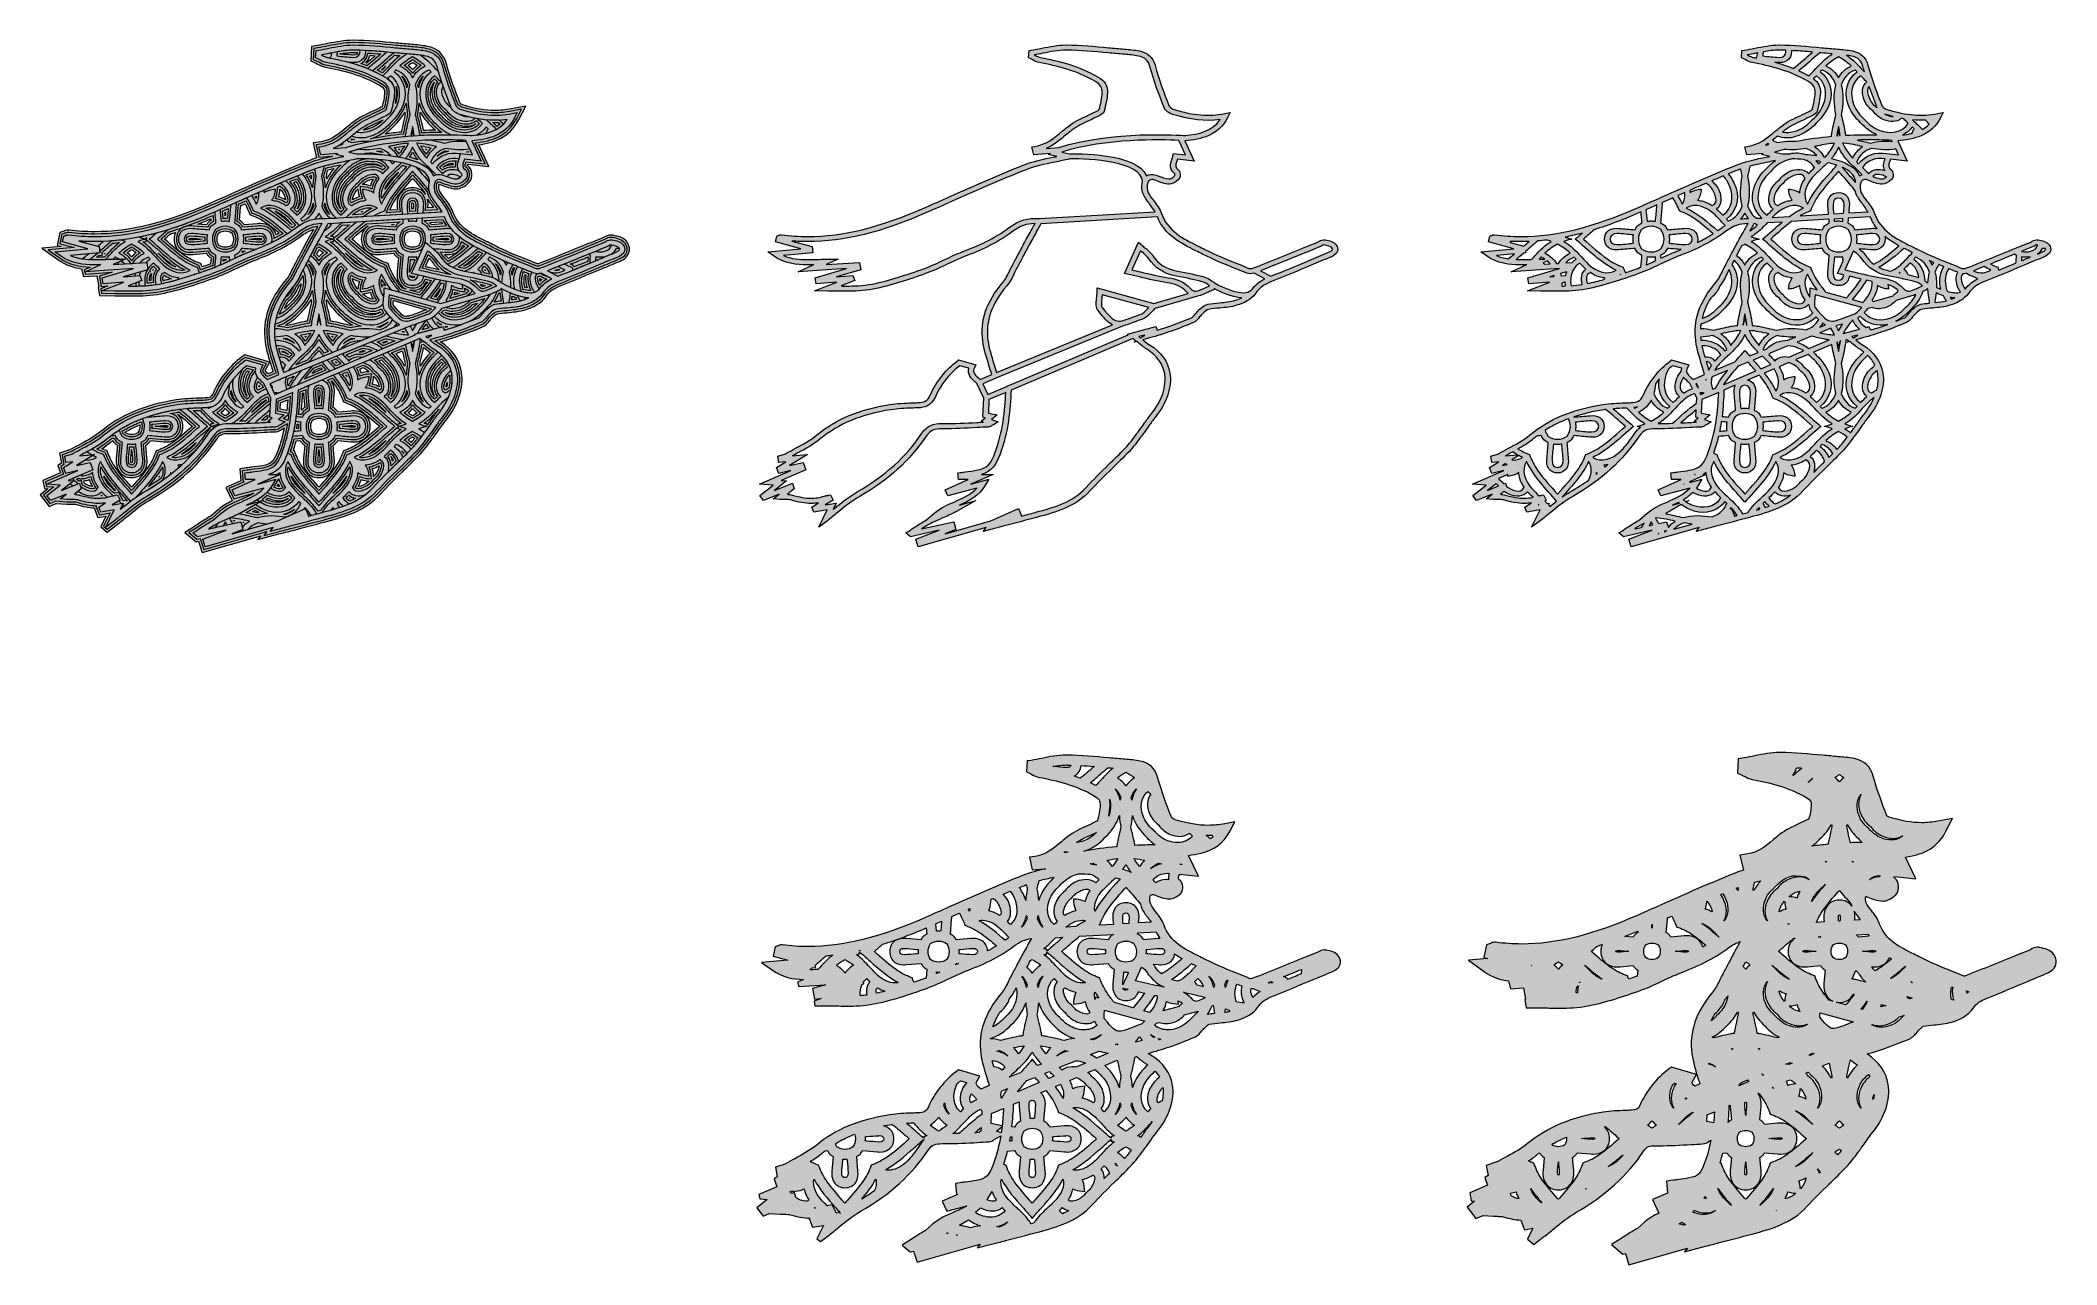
# Model space of a CAD drawing. Header units: inches. Extents: x 95 to 3545, y -2258 to -163.
import ezdxf

# ---------------------------------------------------------------- set-up
doc = ezdxf.new("R2010")
doc.units = ezdxf.units.IN
doc.header["$MEASUREMENT"] = 0
doc.layers.add('Layer 1', color=7, linetype='Continuous')

msp = doc.modelspace()

# ---------------------------------------------------------------- hatches: boundary and pattern name
at = {"layer": 'Layer 1', "true_color": 0xff8330}
h = msp.add_hatch(color=30, dxfattribs=at)
h.dxf.hatch_style = 2
edge = h.paths.add_edge_path()
edge.add_spline(control_points=[(365.5, -1020.1), (365.5, -1020.1), (361.3, -1021), (361.3, -1021), (361.3, -1021), (341.9, -1004.8), (341.9, -1004.8), (341.9, -1004.8), (356.5, -995.7), (356.5, -995.7), (360, -993.5), (363.6, -991.2), (367, -988.9), (373.2, -984.9), (379.5, -980.8), (386.2, -977), (386.2, -977), (398.8, -966), (398.8, -966), (406.2, -959.6), (414.4, -955), (422.8, -951), (422.8, -951), (412.1, -927.9), (412.1, -927.9), (412.1, -927.9), (437.6, -916.7), (437.6, -916.7), (437.6, -916.7), (435.8, -896.3), (435.8, -896.3), (435.8, -896.3), (447.5, -894.6), (447.5, -894.6), (450.4, -894.2), (453.2, -893.8), (456.1, -893.4), (462.3, -892.6), (468.6, -891.8), (474.7, -890.8), (490.3, -888.1), (494.6, -882.6), (501.1, -865), (505.6, -853), (509.2, -839.9), (511.9, -826), (511.9, -826), (509.4, -827.5), (509.4, -827.5), (508.8, -827.8), (508.2, -828.2), (507.6, -828.6), (507.6, -828.6), (507.5, -828.7), (507.5, -828.7), (505.4, -830.1), (502.3, -832.3), (497.7, -832.5), (491.2, -832.8), (484.6, -833.2), (478.1, -833.5), (460.2, -834.5), (441.7, -835.6), (423.2, -835.6), (421.7, -835.6), (420.2, -835.6), (418.7, -835.6), (418.7, -835.6), (417.4, -835.5), (417.4, -835.5), (406.7, -835.5), (402.2, -836.8), (397.1, -844.5), (368.8, -887), (330.8, -921.5), (280.8, -950.1), (267.6, -957.7), (255.2, -967.9), (243.1, -977.7), (237.6, -982.2), (231.9, -986.9), (226.2, -991.2), (226.2, -991.2), (208.9, -1004.4), (208.9, -1004.4), (208.9, -1004.4), (198, -995.5), (198, -995.5), (198, -995.5), (206.9, -976.9), (206.9, -976.9), (206.9, -976.9), (193.1, -979.3), (193.1, -979.3), (193.1, -979.3), (186.6, -963), (186.6, -963), (177.3, -962.4), (167.6, -960.5), (156.4, -957.1), (154.4, -956.5), (151.3, -956.5), (147.7, -956.5), (145.3, -956.4), (142.7, -956.4), (139.9, -956.3), (139.9, -956.3), (121.9, -955.2), (121.9, -955.2), (121.9, -955.2), (109.5, -960.3), (109.5, -960.3), (109.5, -960.3), (94.6, -940.6), (94.6, -940.6), (94.6, -940.6), (107.5, -930.3), (107.5, -930.3), (107.5, -930.3), (101.6, -929.8), (101.6, -929.8), (101.6, -929.8), (99.2, -916), (99.2, -916), (99.2, -916), (129.3, -903.1), (129.3, -903.1), (129.3, -903.1), (124.8, -890.1), (124.8, -890.1), (124.8, -890.1), (130.6, -886.6), (130.6, -886.6), (130.6, -886.6), (127.4, -869.3), (127.4, -869.3), (127.4, -869.3), (137.5, -865.8), (137.5, -865.8), (139.1, -865.2), (140.7, -864.8), (142, -864.4), (144.2, -863.7), (146.3, -863.1), (147.5, -862.4), (152.7, -859.4), (158, -856.6), (163.1, -853.8), (175.4, -847.2), (188.1, -840.4), (198.3, -832), (232.3, -803.8), (273.2, -786.7), (327.3, -778.2), (340.2, -776.1), (353.1, -775.7), (365.7, -775.2), (365.7, -775.2), (365.8, -775.2), (365.8, -775.2), (369.2, -775.1), (372.5, -775), (375.9, -774.8), (384.1, -774.5), (387.3, -773.3), (390.1, -766.9), (400.9, -742.2), (418, -720.7), (439.4, -704.6), (439.4, -704.6), (444.4, -700.9), (444.4, -700.9), (444.4, -700.9), (487.3, -713.4), (487.3, -713.4), (487.3, -713.4), (480.1, -726.9), (480.1, -726.9), (479.6, -727.8), (479.5, -728.2), (479.4, -728.4), (479.7, -729.1), (481.3, -730.9), (484.3, -733.6), (484.3, -733.6), (492.8, -729.9), (492.8, -729.9), (492, -727.1), (491.1, -724.3), (490.3, -721.6), (490.3, -721.6), (490.2, -721.4), (490.2, -721.4), (485.7, -706.9), (481.4, -693.1), (479.3, -678.2), (474.3, -641.3), (486.1, -606.5), (515.4, -572), (519.7, -566.9), (523, -560), (526.5, -552.8), (528.1, -549.5), (529.8, -546.1), (531.6, -542.8), (534.9, -536.6), (538.3, -530.2), (541.5, -524.1), (541.5, -524.1), (541.8, -523.6), (541.8, -523.6), (545.5, -516.6), (549.3, -509.4), (553.1, -502.4), (556, -497), (558.9, -491.8), (561.9, -486.3), (555.5, -488.3), (549.3, -491.6), (542.8, -496.4), (515.7, -516.9), (486.3, -529.6), (458.6, -540.3), (448.6, -544.2), (438.5, -549), (428.8, -553.6), (416.9, -559.2), (404.7, -565), (392, -569.5), (363.3, -579.7), (332.6, -590.2), (301.1, -596.4), (284.2, -599.7), (267.2, -600.1), (254.2, -600.1), (247.8, -600.1), (241.2, -600), (234.9, -599.9), (230.7, -599.8), (226.5, -599.7), (222.2, -599.7), (222.2, -599.7), (196, -599.4), (196, -599.4), (196, -599.4), (193.4, -585.2), (193.4, -585.2), (193.4, -585.2), (194.7, -584.7), (194.7, -584.7), (194.7, -584.7), (191.5, -565.5), (191.5, -565.5), (191.5, -565.5), (168.7, -567.1), (168.7, -567.1), (168.7, -567.1), (165.3, -553.6), (165.3, -553.6), (152.6, -551.9), (138.2, -547.8), (124.4, -537.9), (124.4, -537.9), (97.2, -518.2), (97.2, -518.2), (97.2, -518.2), (130.2, -515.4), (130.2, -515.4), (130.2, -515.4), (123.4, -513.6), (123.4, -513.6), (123.4, -513.6), (128.2, -491.5), (128.2, -491.5), (128.2, -491.5), (134.6, -489.3), (134.6, -489.3), (134.6, -489.3), (134.7, -489.2), (134.7, -489.2), (136.1, -488.5), (138.8, -487.3), (142.3, -487.3), (142.3, -487.3), (142.5, -487.3), (142.5, -487.3), (142.5, -487.3), (143.9, -487.4), (143.9, -487.4), (143.9, -487.4), (144.2, -487.4), (144.2, -487.4), (158.5, -489.3), (173.1, -490.3), (187.7, -490.3), (247.9, -490.3), (309.4, -475), (387.2, -440.7), (400.5, -434.9), (413.8, -429), (426.7, -423.2), (468, -404.9), (510.6, -385.9), (553.4, -368.9), (558, -367), (562.8, -365.4), (567.4, -364), (567.4, -364), (561.6, -338.1), (561.6, -338.1), (561.6, -338.1), (575, -336.2), (575, -336.2), (592.2, -333.8), (605.1, -323.1), (618.8, -311.7), (622.2, -308.8), (625.7, -305.9), (629.3, -303.1), (639.7, -295), (651.4, -289.6), (662.7, -284.3), (667.7, -282.1), (672.7, -279.7), (677.4, -277.3), (677.9, -277), (678.5, -276.7), (679, -276.5), (679.2, -276.4), (679.4, -276.3), (679.6, -276.2), (681.5, -268.2), (683.3, -259.9), (683.7, -251.8), (683.9, -246.9), (682.8, -244.1), (676, -240.1), (645.4, -222), (611.6, -214), (582.7, -208.6), (577.3, -207.6), (572.8, -205.2), (569.1, -203.3), (567.7, -202.5), (566.4, -201.9), (565.2, -201.3), (565.2, -201.3), (557.3, -197.8), (557.3, -197.8), (557.3, -197.8), (558.7, -173.2), (558.7, -173.2), (558.7, -173.2), (568.7, -171.6), (568.7, -171.6), (574.6, -170.7), (580.7, -169.4), (586.7, -168.2), (600.6, -165.5), (615, -162.6), (629.7, -162.6), (629.7, -162.6), (630.7, -162.6), (630.7, -162.6), (655.1, -162.8), (679.6, -165.1), (703.4, -167.3), (712.2, -168.1), (721.4, -168.9), (730.4, -169.7), (738.9, -170.4), (748, -171.2), (756.8, -172.9), (774.1, -176.4), (785.1, -186.6), (789.7, -203.3), (796.1, -226.5), (805, -250.1), (812.9, -270.9), (813.6, -271.5), (815.3, -272.7), (817, -273.2), (837.9, -279.7), (855.6, -282.7), (872.6, -282.7), (881.7, -282.7), (890.7, -281.8), (900.2, -280.1), (900.2, -280.1), (925.4, -275.3), (925.4, -275.3), (925.4, -275.3), (913.5, -298.1), (913.5, -298.1), (896.8, -330.1), (869.8, -337.8), (844.8, -341.4), (844.8, -341.4), (862.3, -378.7), (862.3, -378.7), (862.3, -378.7), (826, -374.7), (826, -374.7), (825.7, -375.6), (825.5, -376.4), (825.4, -376.9), (825.6, -377.1), (826, -377.4), (826.6, -377.8), (830.5, -380.6), (832.7, -385.1), (833, -391.1), (833.3, -394.8), (833, -401.6), (828.1, -406.2), (820.4, -413.3), (813.4, -416.8), (806.5, -416.8), (806.5, -416.8), (806, -416.8), (806, -416.8), (796.7, -416.5), (788.2, -413.2), (780.3, -410), (778.7, -409.3), (777.6, -409.1), (777, -409), (776, -412.2), (776.3, -417.5), (777.6, -420), (779.9, -424.3), (783.1, -428.6), (786.6, -433.1), (791.9, -440), (797.4, -447.1), (800.6, -456.1), (810.5, -483.6), (834.3, -495.3), (859.5, -507.7), (859.5, -507.7), (859.6, -507.8), (859.6, -507.8), (863.3, -509.6), (867.2, -511.5), (871, -513.5), (889.4, -522.9), (909.2, -530.9), (928.4, -538.6), (933.9, -540.8), (939.5, -543), (945.2, -545.3), (945.9, -545.3), (946.8, -545.1), (947.5, -544.8), (977.2, -533), (1007.4, -520.8), (1036.5, -509), (1036.5, -509), (1057.4, -500.6), (1057.4, -500.6), (1057.7, -500.4), (1058.5, -499.9), (1059.1, -499.6), (1062.6, -497.7), (1066.4, -495.9), (1070.9, -495.9), (1071.9, -495.9), (1073, -496), (1074, -496.2), (1074, -496.2), (1074.9, -496.4), (1074.9, -496.4), (1082.5, -497.9), (1093, -500), (1098.6, -508.2), (1103.5, -515.3), (1103.1, -521.6), (1101.9, -525.6), (1099.3, -534.5), (1091.2, -538.8), (1084.4, -541.6), (1074.7, -545.6), (1065, -549.7), (1055.3, -553.7), (1055.3, -553.7), (1052.4, -554.9), (1052.4, -554.9), (1030.1, -564.2), (1007.2, -573.7), (984.3, -583), (973.5, -587.3), (966.5, -591.4), (960.4, -600.5), (952.3, -612.5), (936.5, -620.4), (924.3, -623.9), (914.1, -626.8), (903.7, -627.8), (893.6, -628.8), (887.5, -629.4), (881.1, -630), (875.3, -631.1), (874.1, -631.6), (871, -634.4), (869.8, -635.5), (869.8, -635.5), (868.5, -636.7), (868.5, -636.7), (867.4, -637.7), (866.1, -639.3), (864.7, -641.1), (861.5, -645.2), (857.4, -650.3), (851, -653), (826.9, -663.2), (803.4, -671.5), (779.3, -678.5), (799.7, -692.1), (811.8, -709.6), (815.3, -730.7), (819.6, -756.7), (809.8, -786.7), (788.5, -813.1), (784.9, -817.5), (781.4, -822.5), (778.1, -827.2), (775.4, -831), (772.7, -834.9), (769.8, -838.7), (767.8, -841.4), (765.8, -844.1), (763.9, -846.7), (757.5, -855.4), (751, -864.3), (743.2, -872.3), (733.8, -882.1), (723.9, -891.7), (714.4, -901), (714.4, -901), (714.2, -901.2), (714.2, -901.2), (701.6, -913.4), (688.5, -926.1), (676.6, -939.3), (650.1, -968.4), (615.7, -977.7), (582.4, -986.8), (582.4, -986.8), (581.8, -986.9), (581.8, -986.9), (563.3, -991.9), (544.7, -996.7), (526.8, -1001.4), (526.8, -1001.4), (526.3, -1001.5), (526.3, -1001.5), (518.3, -1003.6), (510.5, -1005.6), (502.7, -1007.6), (502.7, -1007.6), (466.8, -1017), (466.8, -1017), (466.8, -1017), (471.7, -1010.8), (471.7, -1010.8), (471.7, -1010.8), (371.6, -1039.2), (371.6, -1039.2), (371.6, -1039.2), (365.5, -1020.1), (365.5, -1020.1)], knot_values=[0, 0, 0, 0, 1, 1, 1, 2, 2, 2, 3, 3, 3, 4, 4, 4, 5, 5, 5, 6, 6, 6, 7, 7, 7, 8, 8, 8, 9, 9, 9, 10, 10, 10, 11, 11, 11, 12, 12, 12, 13, 13, 13, 14, 14, 14, 15, 15, 15, 16, 16, 16, 17, 17, 17, 18, 18, 18, 19, 19, 19, 20, 20, 20, 21, 21, 21, 22, 22, 22, 23, 23, 23, 24, 24, 24, 25, 25, 25, 26, 26, 26, 27, 27, 27, 28, 28, 28, 29, 29, 29, 30, 30, 30, 31, 31, 31, 32, 32, 32, 33, 33, 33, 34, 34, 34, 35, 35, 35, 36, 36, 36, 37, 37, 37, 38, 38, 38, 39, 39, 39, 40, 40, 40, 41, 41, 41, 42, 42, 42, 43, 43, 43, 44, 44, 44, 45, 45, 45, 46, 46, 46, 47, 47, 47, 48, 48, 48, 49, 49, 49, 50, 50, 50, 51, 51, 51, 52, 52, 52, 53, 53, 53, 54, 54, 54, 55, 55, 55, 56, 56, 56, 57, 57, 57, 58, 58, 58, 59, 59, 59, 60, 60, 60, 61, 61, 61, 62, 62, 62, 63, 63, 63, 64, 64, 64, 65, 65, 65, 66, 66, 66, 67, 67, 67, 68, 68, 68, 69, 69, 69, 70, 70, 70, 71, 71, 71, 72, 72, 72, 73, 73, 73, 74, 74, 74, 75, 75, 75, 76, 76, 76, 77, 77, 77, 78, 78, 78, 79, 79, 79, 80, 80, 80, 81, 81, 81, 82, 82, 82, 83, 83, 83, 84, 84, 84, 85, 85, 85, 86, 86, 86, 87, 87, 87, 88, 88, 88, 89, 89, 89, 90, 90, 90, 91, 91, 91, 92, 92, 92, 93, 93, 93, 94, 94, 94, 95, 95, 95, 96, 96, 96, 97, 97, 97, 98, 98, 98, 99, 99, 99, 100, 100, 100, 101, 101, 101, 102, 102, 102, 103, 103, 103, 104, 104, 104, 105, 105, 105, 106, 106, 106, 107, 107, 107, 108, 108, 108, 109, 109, 109, 110, 110, 110, 111, 111, 111, 112, 112, 112, 113, 113, 113, 114, 114, 114, 115, 115, 115, 116, 116, 116, 117, 117, 117, 118, 118, 118, 119, 119, 119, 120, 120, 120, 121, 121, 121, 122, 122, 122, 123, 123, 123, 124, 124, 124, 125, 125, 125, 126, 126, 126, 127, 127, 127, 128, 128, 128, 129, 129, 129, 130, 130, 130, 131, 131, 131, 132, 132, 132, 133, 133, 133, 134, 134, 134, 135, 135, 135, 136, 136, 136, 137, 137, 137, 138, 138, 138, 139, 139, 139, 140, 140, 140, 141, 141, 141, 142, 142, 142, 143, 143, 143, 144, 144, 144, 145, 145, 145, 146, 146, 146, 147, 147, 147, 148, 148, 148, 149, 149, 149, 150, 150, 150, 151, 151, 151, 152, 152, 152, 153, 153, 153, 154, 154, 154, 155, 155, 155, 156, 156, 156, 157, 157, 157, 158, 158, 158, 159, 159, 159, 160, 160, 160, 161, 161, 161, 162, 162, 162, 163, 163, 163, 164, 164, 164, 165, 165, 165, 166, 166, 166, 167, 167, 167, 168, 168, 168, 169, 169, 169, 170, 170, 170, 171, 171, 171, 172, 172, 172, 173, 173, 173, 174, 174, 174, 175, 175, 175, 176, 176, 176, 177, 177, 177, 178, 178, 178, 179, 179, 179, 180, 180, 180, 181, 181, 181, 182, 182, 182, 183, 183, 183, 184, 184, 184, 185, 185, 185, 186, 186, 186, 187, 187, 187, 188, 188, 188, 189, 189, 189, 190, 190, 190, 190], degree=3, periodic=1)
edge = h.paths.add_edge_path()
edge.add_spline(control_points=[(457.4, -969.5), (460.1, -970.1), (462.7, -970.7), (465.4, -971.3), (466.4, -971), (467.5, -970.8), (468.6, -970.5), (466.4, -969.4), (464.3, -968.1), (462.2, -966.7), (462.2, -966.7), (457.4, -969.5), (457.4, -969.5)], knot_values=[0, 0, 0, 0, 1, 1, 1, 2, 2, 2, 3, 3, 3, 4, 4, 4, 4], degree=3, periodic=1)
edge = h.paths.add_edge_path()
edge.add_spline(control_points=[(480.4, -948.8), (481.7, -949.4), (483, -950), (484.3, -950.5), (489.4, -952.3), (494.7, -953.3), (499.8, -953.3), (507.7, -953.3), (514.5, -950.9), (519.5, -946.4), (514.9, -949.2), (509.3, -950.7), (503.1, -950.7), (497.4, -950.7), (491.2, -949.4), (485.5, -947.1), (484.9, -946.8), (484.2, -946.5), (483.5, -946.2), (482.5, -947.1), (481.4, -947.9), (480.4, -948.8)], knot_values=[0, 0, 0, 0, 1, 1, 1, 2, 2, 2, 3, 3, 3, 4, 4, 4, 5, 5, 5, 6, 6, 6, 7, 7, 7, 7], degree=3, periodic=1)
edge = h.paths.add_edge_path()
edge.add_spline(control_points=[(623.3, -946.4), (623.5, -946.6), (623.7, -946.7), (623.9, -946.9), (624, -946.9), (624, -946.9), (624.1, -946.8), (623.8, -946.7), (623.5, -946.5), (623.3, -946.4)], knot_values=[0, 0, 0, 0, 1, 1, 1, 2, 2, 2, 3, 3, 3, 3], degree=3, periodic=1)
edge = h.paths.add_edge_path()
edge.add_spline(control_points=[(619, -908.8), (611.8, -919.2), (603.6, -928.8), (595.4, -938.1), (600.1, -933.7), (605, -929.2), (609.3, -924.5), (613.7, -919.6), (617, -914.1), (619, -908.8)], knot_values=[0, 0, 0, 0, 1, 1, 1, 2, 2, 2, 3, 3, 3, 3], degree=3, periodic=1)
edge = h.paths.add_edge_path()
edge.add_spline(control_points=[(523.8, -908.8), (525.7, -914.1), (529.1, -919.6), (533.5, -924.5), (537.8, -929.2), (542.7, -933.8), (547.4, -938.1), (539.2, -928.8), (531, -919.2), (523.8, -908.8)], knot_values=[0, 0, 0, 0, 1, 1, 1, 2, 2, 2, 3, 3, 3, 3], degree=3, periodic=1)
edge = h.paths.add_edge_path()
edge.add_spline(control_points=[(203.3, -908.8), (205.2, -914.1), (208.5, -919.6), (213, -924.5), (215.9, -927.7), (219.1, -930.9), (222, -933.6), (222, -933.6), (222.8, -933.4), (222.8, -933.4), (215.9, -925.6), (209.2, -917.4), (203.3, -908.8)], knot_values=[0, 0, 0, 0, 1, 1, 1, 2, 2, 2, 3, 3, 3, 4, 4, 4, 4], degree=3, periodic=1)
edge = h.paths.add_edge_path()
edge.add_spline(control_points=[(529.5, -865.3), (529.5, -865.3), (530.8, -868.8), (530.8, -868.8), (533.8, -877.3), (538.3, -886), (543.8, -893.9), (551.6, -905), (560.9, -915.5), (569.9, -925.7), (570.4, -926.2), (570.9, -926.8), (571.4, -927.3), (571.9, -926.8), (572.4, -926.2), (572.8, -925.7), (581.8, -915.5), (591.1, -905), (598.9, -893.9), (604.4, -886), (608.9, -877.3), (612, -868.8), (612, -868.8), (613.3, -865.3), (613.3, -865.3), (613.3, -865.3), (616.8, -864), (616.8, -864), (625.4, -860.9), (634, -856.4), (641.9, -850.9), (653, -843.1), (663.5, -833.8), (673.7, -824.8), (674.2, -824.3), (674.8, -823.9), (675.3, -823.4), (674.8, -822.9), (674.2, -822.4), (673.7, -821.9), (663.5, -812.9), (653, -803.6), (641.9, -795.8), (634, -790.3), (625.4, -785.8), (616.8, -782.8), (616.8, -782.8), (613.3, -781.5), (613.3, -781.5), (613.3, -781.5), (612, -777.9), (612, -777.9), (608.9, -769.4), (604.4, -760.8), (598.9, -752.9), (597.3, -750.5), (595.5, -748.1), (593.5, -745.5), (593.5, -745.5), (592.7, -745.9), (592.7, -745.9), (592.8, -746.1), (593, -746.3), (593.1, -746.5), (598.2, -754.1), (598.2, -762.3), (597.7, -768.6), (597.7, -768.6), (595.7, -791.1), (595.7, -791.1), (597.1, -791.9), (598.4, -792.9), (599.6, -793.9), (599.6, -793.9), (600.3, -794.4), (600.3, -794.4), (600.3, -794.4), (600.9, -795.1), (600.9, -795.1), (601.9, -796.4), (602.8, -797.7), (603.7, -799.1), (603.7, -799.1), (626.1, -797.1), (626.1, -797.1), (628, -796.9), (629.7, -796.8), (631.2, -796.8), (638, -796.8), (643.4, -798.4), (648.3, -801.7), (655.2, -806.4), (659, -813.8), (659.1, -823.3), (659, -833), (655.3, -840.3), (648.3, -845.1), (643.4, -848.4), (638, -849.9), (631.2, -849.9), (629.7, -849.9), (628, -849.8), (626.1, -849.7), (626.1, -849.7), (603.7, -847.7), (603.7, -847.7), (602.8, -849.1), (601.9, -850.4), (600.9, -851.6), (600.9, -851.6), (600.3, -852.3), (600.3, -852.3), (600.3, -852.3), (599.6, -852.9), (599.6, -852.9), (598.4, -853.9), (597.1, -854.8), (595.7, -855.7), (595.7, -855.7), (597.7, -878.1), (597.7, -878.1), (598.2, -884.4), (598.2, -892.7), (593.1, -900.3), (588.4, -907.2), (580.9, -911), (571.5, -911.1), (561.7, -911), (554.4, -907.3), (549.7, -900.3), (544.5, -892.7), (544.5, -884.4), (545.1, -878.1), (545.1, -878.1), (547.1, -855.7), (547.1, -855.7), (545.7, -854.8), (544.4, -853.9), (543.1, -852.9), (543.1, -852.9), (542.4, -852.3), (542.4, -852.3), (542.4, -852.3), (541.9, -851.6), (541.9, -851.6), (540.9, -850.4), (539.9, -849.1), (539.1, -847.7), (539.1, -847.7), (532.4, -848.3), (532.4, -848.3), (531, -853.8), (529.4, -859.3), (527.6, -864.6), (527.6, -864.6), (529.5, -865.3), (529.5, -865.3)], knot_values=[0, 0, 0, 0, 1, 1, 1, 2, 2, 2, 3, 3, 3, 4, 4, 4, 5, 5, 5, 6, 6, 6, 7, 7, 7, 8, 8, 8, 9, 9, 9, 10, 10, 10, 11, 11, 11, 12, 12, 12, 13, 13, 13, 14, 14, 14, 15, 15, 15, 16, 16, 16, 17, 17, 17, 18, 18, 18, 19, 19, 19, 20, 20, 20, 21, 21, 21, 22, 22, 22, 23, 23, 23, 24, 24, 24, 25, 25, 25, 26, 26, 26, 27, 27, 27, 28, 28, 28, 29, 29, 29, 30, 30, 30, 31, 31, 31, 32, 32, 32, 33, 33, 33, 34, 34, 34, 35, 35, 35, 36, 36, 36, 37, 37, 37, 38, 38, 38, 39, 39, 39, 40, 40, 40, 41, 41, 41, 42, 42, 42, 43, 43, 43, 44, 44, 44, 45, 45, 45, 46, 46, 46, 47, 47, 47, 48, 48, 48, 49, 49, 49, 50, 50, 50, 51, 51, 51, 52, 52, 52, 52], degree=3, periodic=1)
edge = h.paths.add_edge_path()
edge.add_spline(control_points=[(199.6, -861.7), (201.5, -862.5), (203.5, -863.3), (205.4, -864), (205.4, -864), (208.9, -865.3), (208.9, -865.3), (208.9, -865.3), (210.2, -868.8), (210.2, -868.8), (213.3, -877.3), (217.8, -886), (223.3, -893.9), (231.1, -905), (240.4, -915.5), (249.4, -925.7), (249.9, -926.2), (250.4, -926.8), (250.8, -927.3), (251.3, -926.8), (251.8, -926.2), (252.3, -925.7), (261.3, -915.5), (270.6, -905), (278.4, -893.9), (283.9, -886), (288.4, -877.3), (291.5, -868.8), (291.5, -868.8), (292.7, -865.3), (292.7, -865.3), (292.7, -865.3), (296.3, -864), (296.3, -864), (304.8, -860.9), (313.5, -856.4), (321.3, -850.9), (332.5, -843.1), (343, -833.8), (353.1, -824.8), (353.7, -824.4), (354.2, -823.9), (354.8, -823.4), (354.5, -823.1), (353.3, -822.1), (353.3, -822.1), (346, -815.6), (338.5, -808.9), (330.7, -802.9), (330.3, -802.9), (330, -803), (329.6, -803), (335.4, -807.8), (338.5, -814.7), (338.6, -823.3), (338.4, -833), (334.8, -840.3), (327.7, -845.1), (322.9, -848.4), (317.4, -849.9), (310.7, -849.9), (309.1, -849.9), (307.5, -849.8), (305.6, -849.7), (305.6, -849.7), (283.1, -847.7), (283.1, -847.7), (282.3, -849.1), (281.4, -850.4), (280.4, -851.6), (280.4, -851.6), (279.8, -852.3), (279.8, -852.3), (279.8, -852.3), (279.1, -852.9), (279.1, -852.9), (277.8, -853.9), (276.5, -854.8), (275.2, -855.7), (275.2, -855.7), (277.1, -878.1), (277.1, -878.1), (277.7, -884.4), (277.7, -892.7), (272.6, -900.3), (267.9, -907.2), (260.4, -911), (250.9, -911.1), (241.2, -911), (233.9, -907.3), (229.1, -900.3), (224, -892.7), (224, -884.4), (224.6, -878.1), (224.6, -878.1), (226.5, -855.7), (226.5, -855.7), (225.2, -854.8), (223.9, -853.9), (222.6, -852.9), (222.6, -852.9), (221.9, -852.3), (221.9, -852.3), (221.9, -852.3), (221.3, -851.6), (221.3, -851.6), (220.3, -850.4), (219.4, -849.1), (218.5, -847.7), (218.5, -847.7), (218.5, -847.7), (218.5, -847.7), (217, -848.9), (215.6, -850), (214.2, -851.1), (209.9, -854.7), (205.1, -858.1), (199.6, -861.7)], knot_values=[0, 0, 0, 0, 1, 1, 1, 2, 2, 2, 3, 3, 3, 4, 4, 4, 5, 5, 5, 6, 6, 6, 7, 7, 7, 8, 8, 8, 9, 9, 9, 10, 10, 10, 11, 11, 11, 12, 12, 12, 13, 13, 13, 14, 14, 14, 15, 15, 15, 16, 16, 16, 17, 17, 17, 18, 18, 18, 19, 19, 19, 20, 20, 20, 21, 21, 21, 22, 22, 22, 23, 23, 23, 24, 24, 24, 25, 25, 25, 26, 26, 26, 27, 27, 27, 28, 28, 28, 29, 29, 29, 30, 30, 30, 31, 31, 31, 32, 32, 32, 33, 33, 33, 34, 34, 34, 35, 35, 35, 36, 36, 36, 37, 37, 37, 38, 38, 38, 39, 39, 39, 39], degree=3, periodic=1)
edge = h.paths.add_edge_path()
edge.add_spline(control_points=[(170.2, -921.3), (174.1, -923.7), (179.6, -926.1), (183.4, -926.2), (181.3, -922.4), (179.7, -918.6), (178.6, -914.7), (178.5, -914.6), (178.5, -914.6), (178.5, -914.5), (175.5, -915.5), (172.4, -916.2), (168.9, -916.6), (168.9, -916.6), (170.2, -921.3), (170.2, -921.3)], knot_values=[0, 0, 0, 0, 1, 1, 1, 2, 2, 2, 3, 3, 3, 4, 4, 4, 5, 5, 5, 5], degree=3, periodic=1)
edge = h.paths.add_edge_path()
edge.add_spline(control_points=[(643.7, -914.7), (642.5, -918.6), (640.9, -922.4), (638.8, -926.2), (643.6, -926.1), (651, -922.3), (654.3, -919.6), (655.3, -918.9), (656.2, -918), (657.2, -917), (657.2, -917), (656.3, -916.9), (656.3, -916.9), (651.6, -916.5), (647.5, -915.7), (643.7, -914.5), (643.7, -914.6), (643.7, -914.6), (643.7, -914.7)], knot_values=[0, 0, 0, 0, 1, 1, 1, 2, 2, 2, 3, 3, 3, 4, 4, 4, 5, 5, 5, 6, 6, 6, 6], degree=3, periodic=1)
edge = h.paths.add_edge_path()
edge.add_spline(control_points=[(500.1, -925.6), (501.5, -926), (502.8, -926.2), (503.9, -926.2), (503.2, -925), (502.6, -923.7), (502, -922.4), (502, -922.4), (500.1, -925.6), (500.1, -925.6)], knot_values=[0, 0, 0, 0, 1, 1, 1, 2, 2, 2, 3, 3, 3, 3], degree=3, periodic=1)
edge = h.paths.add_edge_path()
edge.add_spline(control_points=[(297.5, -910.1), (297.7, -910), (297.9, -909.9), (298, -909.7), (298.2, -909.4), (298.3, -909.1), (298.4, -908.8), (298.1, -909.2), (297.8, -909.7), (297.5, -910.1)], knot_values=[0, 0, 0, 0, 1, 1, 1, 2, 2, 2, 3, 3, 3, 3], degree=3, periodic=1)
edge = h.paths.add_edge_path()
edge.add_spline(control_points=[(662.5, -895.7), (663.7, -899.5), (664.5, -903.6), (664.9, -908.3), (664.9, -908.3), (665, -909.2), (665, -909.2), (666, -908.2), (666.9, -907.3), (667.6, -906.3), (670.5, -902.8), (674.2, -895.2), (674.3, -890.8), (670.5, -892.9), (666.6, -894.5), (662.7, -895.7), (662.6, -895.7), (662.6, -895.7), (662.5, -895.7)], knot_values=[0, 0, 0, 0, 1, 1, 1, 2, 2, 2, 3, 3, 3, 4, 4, 4, 5, 5, 5, 6, 6, 6, 6], degree=3, periodic=1)
edge = h.paths.add_edge_path()
edge.add_spline(control_points=[(571.4, -863.1), (570.7, -869.3), (570.1, -875.6), (569.9, -881.7), (569.8, -885.1), (570.3, -885.5), (571.4, -885.7), (572.4, -885.5), (573, -885.1), (572.9, -881.7), (572.7, -875.6), (572, -869.3), (571.4, -863.1)], knot_values=[0, 0, 0, 0, 1, 1, 1, 2, 2, 2, 3, 3, 3, 4, 4, 4, 4], degree=3, periodic=1)
edge = h.paths.add_edge_path()
edge.add_spline(control_points=[(250.8, -863.1), (250.2, -869.3), (249.6, -875.6), (249.4, -881.7), (249.3, -885.1), (249.8, -885.5), (250.8, -885.7), (251.9, -885.5), (252.4, -885.1), (252.3, -881.7), (252.1, -875.6), (251.5, -869.3), (250.8, -863.1)], knot_values=[0, 0, 0, 0, 1, 1, 1, 2, 2, 2, 3, 3, 3, 4, 4, 4, 4], degree=3, periodic=1)
edge = h.paths.add_edge_path()
edge.add_spline(control_points=[(694.4, -875.2), (695.8, -877.5), (696.8, -880), (697.5, -882.6), (697.9, -882.3), (698.3, -881.9), (698.6, -881.6), (697.5, -879.3), (696.1, -877.1), (694.4, -875.2)], knot_values=[0, 0, 0, 0, 1, 1, 1, 2, 2, 2, 3, 3, 3, 3], degree=3, periodic=1)
edge = h.paths.add_edge_path()
edge.add_spline(control_points=[(361.5, -850.9), (353.4, -858), (345.1, -864.9), (336.1, -871), (341.5, -869.1), (347, -865.7), (352, -861.3), (353.5, -859.9), (355, -858.4), (357, -856.5), (358.5, -854.6), (360, -852.8), (361.5, -850.9)], knot_values=[0, 0, 0, 0, 1, 1, 1, 2, 2, 2, 3, 3, 3, 4, 4, 4, 4], degree=3, periodic=1)
edge = h.paths.add_edge_path()
edge.add_spline(control_points=[(686.1, -847.4), (676.8, -855.6), (667.1, -863.8), (656.7, -871), (662.1, -869.1), (667.6, -865.7), (672.5, -861.3), (677.2, -857), (681.8, -852.1), (686.1, -847.4)], knot_values=[0, 0, 0, 0, 1, 1, 1, 2, 2, 2, 3, 3, 3, 3], degree=3, periodic=1)
edge = h.paths.add_edge_path()
edge.add_spline(control_points=[(723.8, -846.5), (725.7, -847.9), (727.4, -849.4), (729, -851), (730.9, -848.8), (732.9, -846.4), (735.1, -843.5), (734, -842.8), (732.8, -842.1), (731.7, -841.4), (729, -842.9), (726.4, -844.7), (723.8, -846.5)], knot_values=[0, 0, 0, 0, 1, 1, 1, 2, 2, 2, 3, 3, 3, 4, 4, 4, 4], degree=3, periodic=1)
edge = h.paths.add_edge_path()
edge.add_spline(control_points=[(560.6, -834.2), (563.8, -836.3), (567.6, -837.4), (571.4, -837.4), (575.2, -837.4), (578.9, -836.3), (582.2, -834.2), (584.3, -830.9), (585.4, -827.2), (585.4, -823.3), (585.4, -819.6), (584.3, -815.8), (582.2, -812.6), (578.9, -810.5), (575.2, -809.4), (571.4, -809.4), (567.6, -809.4), (563.8, -810.5), (560.6, -812.6), (558.5, -815.8), (557.4, -819.6), (557.4, -823.4), (557.4, -827.2), (558.5, -830.9), (560.6, -834.2)], knot_values=[0, 0, 0, 0, 1, 1, 1, 2, 2, 2, 3, 3, 3, 4, 4, 4, 5, 5, 5, 6, 6, 6, 7, 7, 7, 8, 8, 8, 8], degree=3, periodic=1)
edge = h.paths.add_edge_path()
edge.add_spline(control_points=[(240.1, -834.2), (243.3, -836.3), (247, -837.4), (250.9, -837.4), (254.7, -837.4), (258.4, -836.3), (261.6, -834.2), (263.7, -830.9), (264.8, -827.2), (264.9, -823.3), (264.9, -822.5), (264.8, -821.7), (264.7, -820.8), (257.7, -823.7), (251, -826.9), (244.7, -830.4), (243, -831.3), (241.3, -832.3), (239.6, -833.4), (239.7, -833.6), (239.9, -833.9), (240.1, -834.2)], knot_values=[0, 0, 0, 0, 1, 1, 1, 2, 2, 2, 3, 3, 3, 4, 4, 4, 5, 5, 5, 6, 6, 6, 7, 7, 7, 7], degree=3, periodic=1)
edge = h.paths.add_edge_path()
edge.add_spline(control_points=[(611.1, -823.4), (617.3, -824), (623.6, -824.7), (629.7, -824.8), (629.9, -824.8), (630, -824.9), (630.2, -824.9), (633.2, -824.9), (633.5, -824.4), (633.7, -823.4), (633.5, -822.3), (633.2, -821.9), (630.2, -821.9), (630, -821.9), (629.9, -821.9), (629.7, -821.9), (623.6, -822.1), (617.3, -822.7), (611.1, -823.4)], knot_values=[0, 0, 0, 0, 1, 1, 1, 2, 2, 2, 3, 3, 3, 4, 4, 4, 5, 5, 5, 6, 6, 6, 6], degree=3, periodic=1)
edge = h.paths.add_edge_path()
edge.add_spline(control_points=[(290.6, -823.4), (296.8, -824), (303.1, -824.7), (309.2, -824.8), (309.3, -824.8), (309.5, -824.9), (309.7, -824.9), (312.6, -824.9), (313, -824.4), (313.1, -823.4), (313, -822.3), (312.6, -821.9), (309.7, -821.9), (309.5, -821.9), (309.3, -821.9), (309.1, -821.9), (303.1, -822.1), (296.8, -822.7), (290.6, -823.4)], knot_values=[0, 0, 0, 0, 1, 1, 1, 2, 2, 2, 3, 3, 3, 4, 4, 4, 5, 5, 5, 6, 6, 6, 6], degree=3, periodic=1)
edge = h.paths.add_edge_path()
edge.add_spline(control_points=[(723.8, -800.2), (726.4, -802.1), (729, -803.8), (731.7, -805.4), (734.3, -803.8), (736.9, -802.1), (739.5, -800.2), (736.6, -798), (734, -795.6), (731.7, -792.9), (729.3, -795.6), (726.7, -798), (723.8, -800.2)], knot_values=[0, 0, 0, 0, 1, 1, 1, 2, 2, 2, 3, 3, 3, 4, 4, 4, 4], degree=3, periodic=1)
edge = h.paths.add_edge_path()
edge.add_spline(control_points=[(403.3, -800.2), (405.9, -802.1), (408.4, -803.8), (411.1, -805.4), (413.8, -803.8), (416.4, -802.1), (418.9, -800.2), (416.1, -798), (413.5, -795.6), (411.1, -792.9), (408.8, -795.6), (406.2, -798), (403.3, -800.2)], knot_values=[0, 0, 0, 0, 1, 1, 1, 2, 2, 2, 3, 3, 3, 4, 4, 4, 4], degree=3, periodic=1)
edge = h.paths.add_edge_path()
edge.add_spline(control_points=[(481, -778), (477.2, -780), (473.5, -782.5), (470.3, -785.5), (465.5, -789.7), (461, -794.6), (456.6, -799.4), (464.4, -792.6), (472.4, -785.7), (480.9, -779.4), (480.9, -779.4), (481, -778), (481, -778)], knot_values=[0, 0, 0, 0, 1, 1, 1, 2, 2, 2, 3, 3, 3, 4, 4, 4, 4], degree=3, periodic=1)
edge = h.paths.add_edge_path()
edge.add_spline(control_points=[(656.7, -775.7), (667.1, -782.9), (676.8, -791.1), (686.1, -799.4), (681.8, -794.6), (677.2, -789.8), (672.5, -785.5), (667.6, -781), (662.1, -777.7), (656.7, -775.7)], knot_values=[0, 0, 0, 0, 1, 1, 1, 2, 2, 2, 3, 3, 3, 3], degree=3, periodic=1)
edge = h.paths.add_edge_path()
edge.add_spline(control_points=[(516.3, -796.4), (517, -790.5), (517.5, -784.3), (517.9, -777.7), (517.9, -777.7), (505.7, -782.9), (505.7, -782.9), (505.7, -782.9), (505.1, -794.2), (505.1, -794.2), (505.1, -794.2), (516.3, -796.4), (516.3, -796.4)], knot_values=[0, 0, 0, 0, 1, 1, 1, 2, 2, 2, 3, 3, 3, 4, 4, 4, 4], degree=3, periodic=1)
edge = h.paths.add_edge_path()
edge.add_spline(control_points=[(543.4, -766.8), (542.9, -777.4), (542.3, -786.8), (541.4, -795.7), (541.6, -795.5), (542.4, -794.4), (542.4, -794.4), (542.4, -794.4), (543.1, -793.9), (543.1, -793.9), (544.4, -792.9), (545.7, -791.9), (547.1, -791.1), (547.1, -791.1), (545.1, -768.6), (545.1, -768.6), (545, -767.9), (545, -767), (544.9, -766.1), (544.9, -766.1), (543.4, -766.8), (543.4, -766.8)], knot_values=[0, 0, 0, 0, 1, 1, 1, 2, 2, 2, 3, 3, 3, 4, 4, 4, 5, 5, 5, 6, 6, 6, 7, 7, 7, 7], degree=3, periodic=1)
edge = h.paths.add_edge_path()
edge.add_spline(control_points=[(571.4, -761.1), (570.3, -761.2), (569.8, -761.6), (569.9, -765.1), (570.1, -771.1), (570.7, -777.5), (571.4, -783.6), (572, -777.5), (572.7, -771.1), (572.9, -765.1), (573, -761.6), (572.4, -761.2), (571.4, -761.1)], knot_values=[0, 0, 0, 0, 1, 1, 1, 2, 2, 2, 3, 3, 3, 4, 4, 4, 4], degree=3, periodic=1)
edge = h.paths.add_edge_path()
edge.add_spline(control_points=[(781.3, -713.5), (773.1, -721), (767.7, -728.4), (764.8, -736.3), (761, -746.8), (760, -761.7), (768.9, -771.5), (762.4, -761), (764.3, -747), (768.2, -737.5), (771.4, -729.9), (776.6, -723.1), (783.9, -717.1), (783.1, -715.9), (782.2, -714.7), (781.3, -713.5)], knot_values=[0, 0, 0, 0, 1, 1, 1, 2, 2, 2, 3, 3, 3, 4, 4, 4, 5, 5, 5, 5], degree=3, periodic=1)
edge = h.paths.add_edge_path()
edge.add_spline(control_points=[(446.9, -730.7), (445.8, -732.6), (445, -734.4), (444.3, -736.3), (440.4, -746.8), (439.5, -761.7), (448.3, -771.5), (441.9, -761), (443.7, -747), (447.7, -737.5), (448.9, -734.6), (450.4, -731.8), (452.2, -729.1), (452.2, -729.1), (449.6, -728.3), (449.6, -728.3), (448.7, -729.1), (447.8, -729.8), (446.9, -730.7)], knot_values=[0, 0, 0, 0, 1, 1, 1, 2, 2, 2, 3, 3, 3, 4, 4, 4, 5, 5, 5, 6, 6, 6, 6], degree=3, periodic=1)
edge = h.paths.add_edge_path()
edge.add_spline(control_points=[(678.4, -716.3), (686.2, -722.5), (691.8, -729.6), (695.1, -737.5), (699, -747), (700.9, -761), (694.4, -771.5), (703.3, -761.7), (702.3, -746.8), (698.5, -736.3), (695.6, -728.4), (690.1, -720.9), (681.9, -713.4), (681.9, -713.4), (681.6, -713.1), (681.6, -713.1), (681.6, -713.1), (681.3, -712.9), (681.3, -712.9), (680.3, -711.7), (679.3, -710.6), (678.2, -709.5), (678.2, -709.5), (674, -711.3), (674, -711.3), (675.6, -712.9), (677, -714.5), (678.4, -716.3)], knot_values=[0, 0, 0, 0, 1, 1, 1, 2, 2, 2, 3, 3, 3, 4, 4, 4, 5, 5, 5, 6, 6, 6, 7, 7, 7, 8, 8, 8, 9, 9, 9, 9], degree=3, periodic=1)
edge = h.paths.add_edge_path()
edge.add_spline(control_points=[(791.2, -748.1), (790, -750.9), (789.1, -753.8), (789, -756), (789.4, -755.8), (789.8, -755.6), (790.1, -755.4), (790.6, -752.9), (791, -750.5), (791.2, -748.1)], knot_values=[0, 0, 0, 0, 1, 1, 1, 2, 2, 2, 3, 3, 3, 3], degree=3, periodic=1)
edge = h.paths.add_edge_path()
edge.add_spline(control_points=[(662.7, -751.1), (666.6, -752.2), (670.5, -753.8), (674.3, -755.9), (674.2, -751.5), (670.5, -744), (667.6, -740.4), (666.9, -739.5), (666, -738.5), (665, -737.6), (665, -737.6), (664.9, -738.5), (664.9, -738.5), (664.5, -743.1), (663.7, -747.3), (662.5, -751), (662.6, -751), (662.6, -751.1), (662.7, -751.1)], knot_values=[0, 0, 0, 0, 1, 1, 1, 2, 2, 2, 3, 3, 3, 4, 4, 4, 5, 5, 5, 6, 6, 6, 6], degree=3, periodic=1)
edge = h.paths.add_edge_path()
edge.add_spline(control_points=[(468.9, -753.3), (468.7, -754.3), (468.5, -755.2), (468.5, -755.9), (469.2, -755.6), (469.9, -755.2), (470.6, -754.9), (470, -754.3), (469.4, -753.8), (468.9, -753.3)], knot_values=[0, 0, 0, 0, 1, 1, 1, 2, 2, 2, 3, 3, 3, 3], degree=3, periodic=1)
edge = h.paths.add_edge_path()
edge.add_spline(control_points=[(617.2, -735.4), (617.8, -736.3), (618.4, -737.1), (618.9, -737.9), (618.6, -737), (618.2, -736), (617.8, -735.2), (617.8, -735.2), (617.2, -735.4), (617.2, -735.4)], knot_values=[0, 0, 0, 0, 1, 1, 1, 2, 2, 2, 3, 3, 3, 3], degree=3, periodic=1)
edge = h.paths.add_edge_path()
edge.add_spline(control_points=[(564.6, -727.1), (563, -729), (561.3, -730.9), (559.7, -732.8), (559.7, -732.8), (576.8, -725.5), (576.8, -725.5), (576, -724.7), (575.3, -723.9), (574.6, -723), (574.6, -723), (564.6, -727.1), (564.6, -727.1)], knot_values=[0, 0, 0, 0, 1, 1, 1, 2, 2, 2, 3, 3, 3, 4, 4, 4, 4], degree=3, periodic=1)
edge = h.paths.add_edge_path()
edge.add_spline(control_points=[(641.2, -725.3), (642.2, -727.5), (643, -729.8), (643.7, -732.1), (643.7, -732.1), (643.7, -732.2), (643.7, -732.3), (647.5, -731), (651.6, -730.2), (656.3, -729.8), (656.3, -729.8), (657.2, -729.8), (657.2, -729.8), (656.2, -728.8), (655.3, -727.9), (654.3, -727.1), (652.8, -725.9), (650.1, -724.2), (647, -722.8), (647, -722.8), (641.2, -725.3), (641.2, -725.3)], knot_values=[0, 0, 0, 0, 1, 1, 1, 2, 2, 2, 3, 3, 3, 4, 4, 4, 5, 5, 5, 6, 6, 6, 7, 7, 7, 7], degree=3, periodic=1)
edge = h.paths.add_edge_path()
edge.add_spline(control_points=[(702.7, -699.1), (709.1, -705.8), (714.3, -712.7), (718.3, -720.1), (718.5, -718.7), (718.7, -717.3), (719, -715.9), (718.3, -712.7), (717.5, -709.4), (716.8, -706.5), (715.8, -702.5), (714.9, -698.4), (714, -694.3), (714, -694.3), (702.7, -699.1), (702.7, -699.1)], knot_values=[0, 0, 0, 0, 1, 1, 1, 2, 2, 2, 3, 3, 3, 4, 4, 4, 5, 5, 5, 5], degree=3, periodic=1)
edge = h.paths.add_edge_path()
edge.add_spline(control_points=[(744.3, -715.9), (744.6, -717.3), (744.8, -718.7), (745, -720.1), (749.4, -712), (755.1, -704.5), (762.5, -697.3), (758.4, -694.7), (754.7, -691.9), (750.5, -688.5), (749.4, -694.5), (747.9, -700.6), (746.5, -706.5), (745.8, -709.6), (745, -712.8), (744.3, -715.9)], knot_values=[0, 0, 0, 0, 1, 1, 1, 2, 2, 2, 3, 3, 3, 4, 4, 4, 5, 5, 5, 5], degree=3, periodic=1)
edge = h.paths.add_edge_path()
edge.add_spline(control_points=[(601.1, -715.2), (601.1, -715.2), (602, -714.8), (602, -714.8), (601.2, -714.1), (600.5, -713.4), (599.8, -712.7), (599.8, -712.7), (599.2, -713), (599.2, -713), (599.8, -713.7), (600.5, -714.5), (601.1, -715.2)], knot_values=[0, 0, 0, 0, 1, 1, 1, 2, 2, 2, 3, 3, 3, 4, 4, 4, 4], degree=3, periodic=1)
edge = h.paths.add_edge_path()
edge.add_spline(control_points=[(508.7, -696.5), (512.7, -697.1), (516.4, -698.5), (519.5, -700.4), (516.4, -697.6), (512.5, -695.6), (508.2, -694.4), (508.4, -695.1), (508.5, -695.8), (508.7, -696.5)], knot_values=[0, 0, 0, 0, 1, 1, 1, 2, 2, 2, 3, 3, 3, 3], degree=3, periodic=1)
edge = h.paths.add_edge_path()
edge.add_spline(control_points=[(640.4, -696.1), (642, -696.1), (643.6, -696.2), (645.3, -696.5), (645.3, -696.5), (650.7, -694.2), (650.7, -694.2), (649.3, -693.9), (647.8, -693.7), (646.4, -693.6), (646.4, -693.6), (640.4, -696.1), (640.4, -696.1)], knot_values=[0, 0, 0, 0, 1, 1, 1, 2, 2, 2, 3, 3, 3, 4, 4, 4, 4], degree=3, periodic=1)
edge = h.paths.add_edge_path()
edge.add_spline(control_points=[(680.2, -679.8), (680.8, -680.1), (681.3, -680.5), (681.9, -680.9), (681.9, -680.9), (688.6, -678), (688.6, -678), (688.5, -678), (685.9, -677.4), (685.9, -677.4), (685.9, -677.4), (680.2, -679.8), (680.2, -679.8)], knot_values=[0, 0, 0, 0, 1, 1, 1, 2, 2, 2, 3, 3, 3, 4, 4, 4, 4], degree=3, periodic=1)
edge = h.paths.add_edge_path()
edge.add_spline(control_points=[(593.3, -669.2), (593.7, -669.8), (594.1, -670.4), (594.6, -670.9), (594.9, -670.5), (595.2, -670.1), (595.6, -669.6), (594.8, -669.5), (594.1, -669.4), (593.3, -669.2)], knot_values=[0, 0, 0, 0, 1, 1, 1, 2, 2, 2, 3, 3, 3, 3], degree=3, periodic=1)
edge = h.paths.add_edge_path()
edge.add_spline(control_points=[(547.2, -669.6), (547.6, -670.1), (547.9, -670.5), (548.2, -670.9), (548.6, -670.4), (549, -669.8), (549.4, -669.2), (548.7, -669.4), (548, -669.5), (547.2, -669.6)], knot_values=[0, 0, 0, 0, 1, 1, 1, 2, 2, 2, 3, 3, 3, 3], degree=3, periodic=1)
edge = h.paths.add_edge_path()
edge.add_spline(control_points=[(513.9, -650), (515, -650.2), (516.1, -650.5), (517.1, -650.8), (520.8, -650), (524.5, -649.1), (528, -648.2), (534, -646.8), (540.1, -645.4), (546.1, -644.2), (547.9, -643.9), (549.8, -643.6), (551.6, -643.3), (551.9, -641.5), (552.2, -639.7), (552.5, -637.8), (553.7, -631.8), (555.1, -625.7), (556.5, -619.8), (557.3, -616.6), (558, -613.5), (558.7, -610.3), (558.5, -608.9), (558.2, -607.5), (558, -606.2), (553.3, -614.8), (547, -622.9), (538.8, -630.6), (531, -638.9), (522.8, -645.3), (513.9, -650)], knot_values=[0, 0, 0, 0, 1, 1, 1, 2, 2, 2, 3, 3, 3, 4, 4, 4, 5, 5, 5, 6, 6, 6, 7, 7, 7, 8, 8, 8, 9, 9, 9, 10, 10, 10, 10], degree=3, periodic=1)
edge = h.paths.add_edge_path()
edge.add_spline(control_points=[(591.1, -643.3), (593, -643.6), (594.8, -643.9), (596.7, -644.2), (602.7, -645.4), (608.8, -646.8), (614.7, -648.2), (618.3, -649.1), (622, -650), (625.7, -650.8), (626.7, -650.5), (627.8, -650.2), (628.8, -650), (620, -645.3), (611.8, -638.9), (603.9, -630.6), (595.8, -622.9), (589.4, -614.8), (584.8, -606.2), (584.6, -607.5), (584.3, -608.9), (584.1, -610.3), (584.8, -613.5), (585.5, -616.7), (586.2, -619.7), (587.7, -625.7), (589.1, -631.8), (590.2, -637.8), (590.6, -639.7), (590.9, -641.5), (591.1, -643.3)], knot_values=[0, 0, 0, 0, 1, 1, 1, 2, 2, 2, 3, 3, 3, 4, 4, 4, 5, 5, 5, 6, 6, 6, 7, 7, 7, 8, 8, 8, 9, 9, 9, 10, 10, 10, 10], degree=3, periodic=1)
edge = h.paths.add_edge_path()
edge.add_spline(control_points=[(698.3, -615.5), (712, -632.5), (716.1, -635.2), (720.4, -635.2), (725.7, -635.2), (735.2, -631.6), (747.1, -626.8), (748.6, -626.1), (750.2, -625.6), (751.6, -625.1), (752.8, -624.7), (754.2, -624.3), (755.2, -623.8), (755.2, -623.8), (698.7, -608.2), (698.7, -608.2), (698.4, -610.7), (698.2, -614), (698.3, -615.5)], knot_values=[0, 0, 0, 0, 1, 1, 1, 2, 2, 2, 3, 3, 3, 4, 4, 4, 5, 5, 5, 6, 6, 6, 6], degree=3, periodic=1)
edge = h.paths.add_edge_path()
edge.add_spline(control_points=[(787.1, -628.5), (792.6, -632), (798.8, -632.8), (803.3, -632.8), (808.3, -632.8), (813.6, -631.8), (818.7, -629.9), (826.7, -627), (834.1, -621.6), (841.6, -613.4), (841.6, -613.4), (841.9, -613.1), (841.9, -613.1), (841.9, -613.1), (842.4, -612.6), (842.4, -612.6), (842.4, -612.6), (834.3, -614.9), (834.3, -614.9), (829.2, -620.1), (823.6, -624), (817.5, -626.5), (811.9, -628.9), (805.7, -630.1), (800, -630.1), (795.8, -630.1), (791.8, -629.5), (788.3, -628.2), (788.3, -628.2), (787.1, -628.5), (787.1, -628.5)], knot_values=[0, 0, 0, 0, 1, 1, 1, 2, 2, 2, 3, 3, 3, 4, 4, 4, 5, 5, 5, 6, 6, 6, 7, 7, 7, 8, 8, 8, 9, 9, 9, 10, 10, 10, 10], degree=3, periodic=1)
edge = h.paths.add_edge_path()
edge.add_spline(control_points=[(608.6, -554.7), (599.8, -564.5), (600.7, -579.4), (604.6, -589.9), (607.5, -597.8), (612.9, -605.3), (621.1, -612.8), (621.1, -612.8), (621.4, -613.1), (621.4, -613.1), (621.4, -613.1), (621.7, -613.4), (621.7, -613.4), (629.2, -621.6), (636.7, -627), (644.6, -629.9), (649.7, -631.8), (655, -632.8), (660, -632.8), (664.6, -632.8), (671, -631.9), (676.7, -628.2), (676.6, -628), (676.5, -627.8), (676.4, -627.6), (672.5, -629.3), (668.1, -630.2), (663.4, -630.2), (657.7, -630.2), (651.4, -628.9), (645.8, -626.5), (637.9, -623.2), (630.7, -617.7), (624.6, -609.9), (616.8, -603.7), (611.2, -596.6), (607.9, -588.7), (604, -579.2), (602.1, -565.2), (608.6, -554.7)], knot_values=[0, 0, 0, 0, 1, 1, 1, 2, 2, 2, 3, 3, 3, 4, 4, 4, 5, 5, 5, 6, 6, 6, 7, 7, 7, 8, 8, 8, 9, 9, 9, 10, 10, 10, 11, 11, 11, 12, 12, 12, 13, 13, 13, 13], degree=3, periodic=1)
edge = h.paths.add_edge_path()
edge.add_spline(control_points=[(519, -609.2), (516.5, -613.3), (514.3, -617.5), (512.4, -621.7), (515.3, -619.3), (518.2, -616.5), (521.1, -613.4), (521.1, -613.4), (521.3, -613.1), (521.3, -613.1), (521.3, -613.1), (521.6, -612.8), (521.6, -612.8), (529.9, -605.3), (535.3, -597.8), (538.2, -589.9), (539.5, -586.3), (540.4, -582.7), (540.8, -579.2), (539.2, -581.7), (537.5, -584.1), (535.6, -586.5), (535.4, -587.3), (535.1, -588), (534.8, -588.7), (531.6, -596.4), (526.4, -603.1), (519, -609.2)], knot_values=[0, 0, 0, 0, 1, 1, 1, 2, 2, 2, 3, 3, 3, 4, 4, 4, 5, 5, 5, 6, 6, 6, 7, 7, 7, 8, 8, 8, 9, 9, 9, 9], degree=3, periodic=1)
edge = h.paths.add_edge_path()
edge.add_spline(control_points=[(645.9, -596.4), (646.8, -597.4), (647.7, -598.3), (648.7, -599.1), (652, -601.8), (659.4, -605.5), (664.2, -605.7), (662.1, -601.9), (660.5, -598.1), (659.4, -594.1), (659.3, -594.1), (659.3, -594), (659.3, -593.9), (655.5, -595.2), (651.4, -596), (646.8, -596.4), (646.8, -596.4), (645.9, -596.4), (645.9, -596.4)], knot_values=[0, 0, 0, 0, 1, 1, 1, 2, 2, 2, 3, 3, 3, 4, 4, 4, 5, 5, 5, 6, 6, 6, 6], degree=3, periodic=1)
edge = h.paths.add_edge_path()
edge.add_spline(control_points=[(770.9, -602.3), (774.1, -598.5), (777.3, -593.5), (779.2, -588.2), (776.2, -592.6), (772.9, -597.1), (769, -601.8), (769, -601.8), (770.9, -602.3), (770.9, -602.3)], knot_values=[0, 0, 0, 0, 1, 1, 1, 2, 2, 2, 3, 3, 3, 3], degree=3, periodic=1)
edge = h.paths.add_edge_path()
edge.add_spline(control_points=[(803.9, -594.1), (803.6, -595.5), (803.1, -596.8), (802.6, -598.1), (802.6, -598.1), (811.1, -595.7), (811.1, -595.7), (808.6, -595.3), (806.2, -594.7), (804, -593.9), (804, -594), (804, -594.1), (803.9, -594.1)], knot_values=[0, 0, 0, 0, 1, 1, 1, 2, 2, 2, 3, 3, 3, 4, 4, 4, 4], degree=3, periodic=1)
edge = h.paths.add_edge_path()
edge.add_spline(control_points=[(742.5, -594.5), (747.1, -589.1), (752.2, -583), (757, -576.4), (756.5, -576.2), (756, -576.1), (755.5, -576), (754.9, -577.3), (754.2, -578.5), (753.4, -579.7), (748.7, -586.7), (741.2, -590.4), (731.7, -590.5), (730, -590.5), (728.3, -590.4), (726.7, -590.1), (726.7, -590.1), (742.5, -594.5), (742.5, -594.5)], knot_values=[0, 0, 0, 0, 1, 1, 1, 2, 2, 2, 3, 3, 3, 4, 4, 4, 5, 5, 5, 6, 6, 6, 6], degree=3, periodic=1)
edge = h.paths.add_edge_path()
edge.add_spline(control_points=[(628.8, -570.3), (628.9, -574.7), (632.5, -582.2), (635.4, -585.8), (636.2, -586.7), (637.1, -587.7), (638.1, -588.6), (638.1, -588.6), (638.1, -587.7), (638.1, -587.7), (638.5, -583.1), (639.3, -578.9), (640.5, -575.2), (640.5, -575.2), (640.4, -575.1), (640.3, -575.1), (636.4, -574), (632.6, -572.4), (628.8, -570.3)], knot_values=[0, 0, 0, 0, 1, 1, 1, 2, 2, 2, 3, 3, 3, 4, 4, 4, 5, 5, 5, 6, 6, 6, 6], degree=3, periodic=1)
edge = h.paths.add_edge_path()
edge.add_spline(control_points=[(720.4, -588.4), (716.1, -586.6), (712.6, -583.7), (709.9, -579.7), (704.8, -572.1), (704.8, -563.9), (705.4, -557.6), (705.4, -557.6), (707.3, -535.1), (707.3, -535.1), (706, -534.3), (704.7, -533.3), (703.4, -532.4), (703.4, -532.4), (702.7, -531.8), (702.7, -531.8), (702.7, -531.8), (702.1, -531.1), (702.1, -531.1), (701.1, -529.8), (700.2, -528.5), (699.4, -527.1), (699.4, -527.1), (676.9, -529.1), (676.9, -529.1), (675, -529.3), (673.4, -529.4), (671.8, -529.4), (665.1, -529.4), (659.6, -527.8), (654.8, -524.6), (647.8, -519.9), (644.1, -512.4), (643.9, -502.9), (644.1, -493.2), (647.7, -485.9), (654.8, -481.1), (655.1, -480.9), (655.4, -480.7), (655.7, -480.5), (655.7, -480.5), (653.9, -480.6), (653.9, -480.6), (645.5, -487.1), (637.3, -494.4), (629.3, -501.4), (628.8, -501.9), (628.2, -502.4), (627.7, -502.8), (628.2, -503.3), (628.8, -503.8), (629.3, -504.3), (639.5, -513.3), (650, -522.6), (661.2, -530.4), (669, -535.9), (677.7, -540.4), (686.2, -543.5), (686.2, -543.5), (689.8, -544.7), (689.8, -544.7), (689.8, -544.7), (691, -548.3), (691, -548.3), (694.1, -556.8), (698.6, -565.5), (704.1, -573.3), (707.1, -577.5), (710.4, -581.9), (714.3, -586.7), (714.3, -586.7), (720.4, -588.4), (720.4, -588.4)], knot_values=[0, 0, 0, 0, 1, 1, 1, 2, 2, 2, 3, 3, 3, 4, 4, 4, 5, 5, 5, 6, 6, 6, 7, 7, 7, 8, 8, 8, 9, 9, 9, 10, 10, 10, 11, 11, 11, 12, 12, 12, 13, 13, 13, 14, 14, 14, 15, 15, 15, 16, 16, 16, 17, 17, 17, 18, 18, 18, 19, 19, 19, 20, 20, 20, 21, 21, 21, 22, 22, 22, 23, 23, 23, 24, 24, 24, 24], degree=3, periodic=1)
edge = h.paths.add_edge_path()
edge.add_spline(control_points=[(923.7, -585.5), (925.1, -585.8), (926.3, -586), (927.6, -586.2), (925, -578.8), (924.3, -571), (925.5, -564.3), (925, -564), (924.5, -563.8), (924, -563.6), (921.8, -570), (921.7, -577.5), (923.7, -585.3), (923.7, -585.4), (923.7, -585.4), (923.7, -585.5)], knot_values=[0, 0, 0, 0, 1, 1, 1, 2, 2, 2, 3, 3, 3, 4, 4, 4, 5, 5, 5, 5], degree=3, periodic=1)
edge = h.paths.add_edge_path()
edge.add_spline(control_points=[(847, -580.3), (847.8, -581.1), (848.6, -581.9), (849.3, -582.8), (849.7, -583.1), (850.9, -583.8), (851.7, -584), (853.2, -583.6), (854.7, -583.1), (856.3, -582.6), (853.3, -581.8), (850.2, -581), (847, -580.3)], knot_values=[0, 0, 0, 0, 1, 1, 1, 2, 2, 2, 3, 3, 3, 4, 4, 4, 4], degree=3, periodic=1)
edge = h.paths.add_edge_path()
edge.add_spline(control_points=[(949.3, -570.3), (949.4, -571.4), (949.6, -572.8), (950.2, -574.6), (951.1, -573.7), (952, -572.9), (953, -572.1), (951.8, -571.6), (950.6, -570.9), (949.3, -570.3)], knot_values=[0, 0, 0, 0, 1, 1, 1, 2, 2, 2, 3, 3, 3, 3], degree=3, periodic=1)
edge = h.paths.add_edge_path()
edge.add_spline(control_points=[(283.5, -562.2), (282, -565.8), (281.2, -569.8), (281.2, -574.1), (282.1, -574), (283, -573.9), (283.9, -573.8), (283.6, -569.5), (284, -565.4), (285, -561.7), (285, -561.7), (283.5, -562.2), (283.5, -562.2)], knot_values=[0, 0, 0, 0, 1, 1, 1, 2, 2, 2, 3, 3, 3, 4, 4, 4, 4], degree=3, periodic=1)
edge = h.paths.add_edge_path()
edge.add_spline(control_points=[(856.5, -556.9), (855.9, -556.2), (855.3, -555.4), (854.6, -554.7), (855.1, -555.4), (855.5, -556.1), (855.8, -556.8), (856, -556.8), (856.2, -556.9), (856.5, -556.9)], knot_values=[0, 0, 0, 0, 1, 1, 1, 2, 2, 2, 3, 3, 3, 3], degree=3, periodic=1)
edge = h.paths.add_edge_path()
edge.add_spline(control_points=[(287, -556.6), (287.3, -556), (287.7, -555.4), (288, -554.8), (287.7, -555.2), (287.3, -555.7), (286.9, -556.1), (286.9, -556.1), (287, -556.6), (287, -556.6)], knot_values=[0, 0, 0, 0, 1, 1, 1, 2, 2, 2, 3, 3, 3, 3], degree=3, periodic=1)
edge = h.paths.add_edge_path()
edge.add_spline(control_points=[(759.2, -551.3), (765, -552.7), (770.9, -554.1), (776.9, -555.4), (772.2, -551.2), (768, -546.2), (764.3, -540.5), (763.3, -538.9), (761.7, -537.3), (760, -535.7), (760, -535.7), (753.6, -550), (753.6, -550), (755.5, -550.4), (757.3, -550.8), (759.2, -551.3)], knot_values=[0, 0, 0, 0, 1, 1, 1, 2, 2, 2, 3, 3, 3, 4, 4, 4, 5, 5, 5, 5], degree=3, periodic=1)
edge = h.paths.add_edge_path()
edge.add_spline(control_points=[(296.4, -526.8), (300.7, -531.6), (305.3, -536.5), (310, -540.7), (314.9, -545.2), (320.4, -548.5), (325.8, -550.5), (315.4, -543.3), (305.7, -535.1), (296.4, -526.8)], knot_values=[0, 0, 0, 0, 1, 1, 1, 2, 2, 2, 3, 3, 3, 3], degree=3, periodic=1)
edge = h.paths.add_edge_path()
edge.add_spline(control_points=[(616.9, -526.8), (621.3, -531.6), (625.8, -536.5), (630.5, -540.7), (635.5, -545.2), (641, -548.5), (646.4, -550.5), (635.9, -543.3), (626.3, -535.1), (616.9, -526.8)], knot_values=[0, 0, 0, 0, 1, 1, 1, 2, 2, 2, 3, 3, 3, 3], degree=3, periodic=1)
edge = h.paths.add_edge_path()
edge.add_spline(control_points=[(308.8, -504.3), (319, -513.3), (329.5, -522.6), (340.6, -530.4), (348.5, -535.9), (357.1, -540.4), (365.7, -543.5), (365.7, -543.5), (369.2, -544.7), (369.2, -544.7), (369.2, -544.7), (370.5, -548.3), (370.5, -548.3), (370.7, -549), (371, -549.7), (371.3, -550.4), (375.1, -549.1), (379.2, -547.6), (383.6, -546.1), (384.3, -545.8), (385.1, -545.5), (385.9, -545.2), (385.9, -545.2), (386.8, -535.1), (386.8, -535.1), (385.4, -534.3), (384.1, -533.3), (382.9, -532.4), (382.9, -532.4), (382.2, -531.8), (382.2, -531.8), (382.2, -531.8), (381.6, -531.1), (381.6, -531.1), (380.6, -529.8), (379.7, -528.5), (378.8, -527.1), (378.8, -527.1), (356.4, -529.1), (356.4, -529.1), (354.5, -529.3), (352.8, -529.4), (351.3, -529.4), (344.5, -529.4), (339.1, -527.8), (334.2, -524.6), (327.3, -519.9), (323.5, -512.4), (323.4, -502.9), (323.5, -498.5), (324.2, -494.6), (325.7, -491.3), (322.9, -492.2), (320.1, -493.1), (317.3, -493.9), (314.4, -496.4), (311.6, -498.9), (308.8, -501.3), (308.8, -501.3), (307.7, -502.4), (307.2, -502.8), (307.7, -503.3), (308.3, -503.8), (308.8, -504.3)], knot_values=[0, 0, 0, 0, 1, 1, 1, 2, 2, 2, 3, 3, 3, 4, 4, 4, 5, 5, 5, 6, 6, 6, 7, 7, 7, 8, 8, 8, 9, 9, 9, 10, 10, 10, 11, 11, 11, 12, 12, 12, 13, 13, 13, 14, 14, 14, 15, 15, 15, 16, 16, 16, 17, 17, 17, 18, 18, 18, 19, 19, 19, 20, 20, 20, 21, 21, 21, 21], degree=3, periodic=1)
edge = h.paths.add_edge_path()
edge.add_spline(control_points=[(820, -549.2), (824.5, -547.1), (829, -544.2), (832.8, -540.7), (837, -536.9), (841.1, -532.6), (845, -528.3), (845, -528.3), (844.9, -528.3), (844.8, -528.2), (837.1, -535), (828.4, -542.4), (819, -549), (819.3, -549.1), (819.7, -549.1), (820, -549.2)], knot_values=[0, 0, 0, 0, 1, 1, 1, 2, 2, 2, 3, 3, 3, 4, 4, 4, 5, 5, 5, 5], degree=3, periodic=1)
edge = h.paths.add_edge_path()
edge.add_spline(control_points=[(786.7, -529.2), (788.6, -531.8), (790.6, -534.1), (792.8, -536.2), (796.1, -534.4), (799.2, -532.4), (802.1, -530.4), (809, -525.5), (815.5, -520.3), (821.1, -515.5), (819.9, -514.7), (818.7, -514), (817.6, -513.2), (815.8, -517.9), (812.8, -521.7), (808.5, -524.6), (803.7, -527.8), (798.3, -529.4), (791.5, -529.4), (790, -529.4), (788.5, -529.3), (786.7, -529.2)], knot_values=[0, 0, 0, 0, 1, 1, 1, 2, 2, 2, 3, 3, 3, 4, 4, 4, 5, 5, 5, 6, 6, 6, 7, 7, 7, 7], degree=3, periodic=1)
edge = h.paths.add_edge_path()
edge.add_spline(control_points=[(567.1, -529), (568.6, -530.3), (570, -531.8), (571.4, -533.3), (573.7, -530.6), (576.3, -528.2), (579.2, -526), (576.7, -524.1), (574.1, -522.4), (571.5, -520.9), (570, -523.6), (568.6, -526.3), (567.1, -529)], knot_values=[0, 0, 0, 0, 1, 1, 1, 2, 2, 2, 3, 3, 3, 4, 4, 4, 4], degree=3, periodic=1)
edge = h.paths.add_edge_path()
edge.add_spline(control_points=[(243, -526), (245.9, -528.2), (248.5, -530.6), (250.8, -533.3), (253.2, -530.6), (255.8, -528.2), (258.7, -526), (256.1, -524.1), (253.5, -522.4), (250.8, -520.8), (248.2, -522.4), (245.6, -524.1), (243, -526)], knot_values=[0, 0, 0, 0, 1, 1, 1, 2, 2, 2, 3, 3, 3, 4, 4, 4, 4], degree=3, periodic=1)
edge = h.paths.add_edge_path()
edge.add_spline(control_points=[(204.4, -527.8), (204.7, -527.5), (205, -527.2), (205.3, -526.8), (205, -527.1), (204.7, -527.4), (204.4, -527.6), (204.4, -527.6), (204.4, -527.8), (204.4, -527.8)], knot_values=[0, 0, 0, 0, 1, 1, 1, 2, 2, 2, 3, 3, 3, 3], degree=3, periodic=1)
edge = h.paths.add_edge_path()
edge.add_spline(control_points=[(720.9, -513.6), (724.1, -515.7), (727.8, -516.8), (731.7, -516.9), (735.5, -516.8), (739.2, -515.7), (742.4, -513.6), (742.6, -513.3), (742.8, -513), (743, -512.6), (743, -512.6), (744.6, -509.1), (744.6, -509.1), (745.3, -507), (745.7, -504.9), (745.7, -502.8), (745.7, -499), (744.5, -495.3), (742.4, -492), (739.2, -490), (735.5, -488.8), (731.7, -488.8), (727.8, -488.8), (724.1, -490), (720.9, -492), (718.8, -495.3), (717.6, -499), (717.6, -502.9), (717.6, -506.7), (718.8, -510.4), (720.9, -513.6)], knot_values=[0, 0, 0, 0, 1, 1, 1, 2, 2, 2, 3, 3, 3, 4, 4, 4, 5, 5, 5, 6, 6, 6, 7, 7, 7, 8, 8, 8, 9, 9, 9, 10, 10, 10, 10], degree=3, periodic=1)
edge = h.paths.add_edge_path()
edge.add_spline(control_points=[(400.3, -513.6), (403.6, -515.7), (407.3, -516.8), (411.1, -516.9), (414.9, -516.8), (418.6, -515.7), (421.9, -513.6), (424, -510.4), (425.1, -506.6), (425.1, -502.8), (425.1, -499), (424, -495.3), (421.9, -492), (418.7, -490), (414.9, -488.8), (411.1, -488.8), (407.3, -488.8), (403.6, -490), (400.3, -492), (398.2, -495.3), (397.1, -499), (397.1, -502.9), (397.1, -506.7), (398.2, -510.4), (400.3, -513.6)], knot_values=[0, 0, 0, 0, 1, 1, 1, 2, 2, 2, 3, 3, 3, 4, 4, 4, 5, 5, 5, 6, 6, 6, 7, 7, 7, 8, 8, 8, 8], degree=3, periodic=1)
edge = h.paths.add_edge_path()
edge.add_spline(control_points=[(771.4, -502.8), (777.6, -503.5), (783.9, -504.1), (790, -504.3), (790.1, -504.3), (790.3, -504.3), (790.5, -504.3), (793.4, -504.3), (793.8, -503.9), (793.9, -502.8), (793.8, -501.8), (793.4, -501.4), (790.5, -501.4), (790.3, -501.4), (790.1, -501.4), (790, -501.4), (783.9, -501.6), (777.6, -502.2), (771.4, -502.8)], knot_values=[0, 0, 0, 0, 1, 1, 1, 2, 2, 2, 3, 3, 3, 4, 4, 4, 5, 5, 5, 6, 6, 6, 6], degree=3, periodic=1)
edge = h.paths.add_edge_path()
edge.add_spline(control_points=[(669.4, -502.8), (669.5, -503.9), (669.9, -504.3), (672.8, -504.3), (673, -504.3), (673.2, -504.3), (673.3, -504.3), (679.4, -504.1), (685.7, -503.5), (691.9, -502.8), (685.7, -502.2), (679.4, -501.6), (673.3, -501.4), (673.2, -501.4), (673, -501.4), (672.8, -501.4), (669.9, -501.4), (669.5, -501.8), (669.4, -502.8)], knot_values=[0, 0, 0, 0, 1, 1, 1, 2, 2, 2, 3, 3, 3, 4, 4, 4, 5, 5, 5, 6, 6, 6, 6], degree=3, periodic=1)
edge = h.paths.add_edge_path()
edge.add_spline(control_points=[(450.9, -502.8), (457, -503.5), (463.3, -504.1), (469.4, -504.3), (469.6, -504.3), (469.8, -504.3), (469.9, -504.3), (472.9, -504.3), (473.3, -503.9), (473.4, -502.8), (473.3, -501.8), (472.9, -501.4), (469.9, -501.4), (469.8, -501.4), (469.6, -501.4), (469.4, -501.4), (463.3, -501.6), (457, -502.2), (450.9, -502.8)], knot_values=[0, 0, 0, 0, 1, 1, 1, 2, 2, 2, 3, 3, 3, 4, 4, 4, 5, 5, 5, 6, 6, 6, 6], degree=3, periodic=1)
edge = h.paths.add_edge_path()
edge.add_spline(control_points=[(348.8, -502.8), (349, -503.9), (349.3, -504.3), (352.3, -504.3), (352.5, -504.3), (352.6, -504.3), (352.8, -504.3), (358.9, -504.1), (365.2, -503.5), (371.4, -502.8), (365.2, -502.2), (358.9, -501.6), (352.8, -501.4), (352.6, -501.4), (352.5, -501.4), (352.3, -501.4), (349.3, -501.4), (349, -501.8), (348.8, -502.8)], knot_values=[0, 0, 0, 0, 1, 1, 1, 2, 2, 2, 3, 3, 3, 4, 4, 4, 5, 5, 5, 6, 6, 6, 6], degree=3, periodic=1)
edge = h.paths.add_edge_path()
edge.add_spline(control_points=[(471, -476.3), (477.7, -476.3), (483.1, -477.8), (488, -481.1), (493.1, -484.5), (496.4, -489.4), (497.9, -495.5), (499.8, -494.5), (501.6, -493.5), (503.3, -492.5), (495.8, -486), (488.9, -480.4), (481.6, -475.3), (473.7, -469.8), (465.1, -465.3), (456.6, -462.2), (456.6, -462.2), (453, -460.9), (453, -460.9), (453, -460.9), (451.7, -457.4), (451.7, -457.4), (449.9, -452.4), (447.6, -447.4), (444.9, -442.4), (444.9, -442.4), (437.6, -445.6), (437.6, -445.6), (437.5, -446.4), (437.5, -447.2), (437.4, -448.1), (437.4, -448.1), (435.4, -470.5), (435.4, -470.5), (436.8, -471.4), (438.1, -472.3), (439.4, -473.3), (439.4, -473.3), (440.1, -473.9), (440.1, -473.9), (440.1, -473.9), (440.6, -474.6), (440.6, -474.6), (441.6, -475.8), (442.6, -477.2), (443.4, -478.5), (443.4, -478.5), (465.8, -476.5), (465.8, -476.5), (467.7, -476.4), (469.4, -476.3), (471, -476.3)], knot_values=[0, 0, 0, 0, 1, 1, 1, 2, 2, 2, 3, 3, 3, 4, 4, 4, 5, 5, 5, 6, 6, 6, 7, 7, 7, 8, 8, 8, 9, 9, 9, 10, 10, 10, 11, 11, 11, 12, 12, 12, 13, 13, 13, 14, 14, 14, 15, 15, 15, 16, 16, 16, 17, 17, 17, 17], degree=3, periodic=1)
edge = h.paths.add_edge_path()
edge.add_spline(control_points=[(699.4, -478.5), (699.5, -478.3), (699.6, -478.1), (699.7, -477.9), (699.7, -477.9), (695.5, -478.2), (695.5, -478.2), (695.5, -478.2), (699.4, -478.5), (699.4, -478.5)], knot_values=[0, 0, 0, 0, 1, 1, 1, 2, 2, 2, 3, 3, 3, 3], degree=3, periodic=1)
edge = h.paths.add_edge_path()
edge.add_spline(control_points=[(761.2, -474.6), (762.2, -475.8), (763.1, -477.2), (764, -478.5), (764, -478.5), (782.7, -476.9), (782.7, -476.9), (782.1, -475.7), (781.5, -474.4), (780.9, -473.2), (780.9, -473.2), (761, -474.4), (761, -474.4), (761, -474.4), (761.2, -474.6), (761.2, -474.6)], knot_values=[0, 0, 0, 0, 1, 1, 1, 2, 2, 2, 3, 3, 3, 4, 4, 4, 5, 5, 5, 5], degree=3, periodic=1)
edge = h.paths.add_edge_path()
edge.add_spline(control_points=[(378.8, -478.5), (379.7, -477.2), (380.6, -475.8), (381.6, -474.6), (381.6, -474.6), (382.2, -473.9), (382.2, -473.9), (382.2, -473.9), (382.9, -473.3), (382.9, -473.3), (384.1, -472.3), (385.4, -471.4), (386.8, -470.5), (386.8, -470.5), (386.6, -468.1), (386.6, -468.1), (379, -471.4), (371.6, -474.4), (364.4, -477.3), (364.4, -477.3), (378.8, -478.5), (378.8, -478.5)], knot_values=[0, 0, 0, 0, 1, 1, 1, 2, 2, 2, 3, 3, 3, 4, 4, 4, 5, 5, 5, 6, 6, 6, 7, 7, 7, 7], degree=3, periodic=1)
edge = h.paths.add_edge_path()
edge.add_spline(control_points=[(496.4, -455.2), (506.5, -462.2), (516, -470.1), (525.3, -478.4), (525.4, -478.4), (525.4, -478.4), (525.4, -478.3), (521.2, -473.8), (516.8, -469.1), (512.2, -465), (507.3, -460.5), (501.8, -457.1), (496.4, -455.2)], knot_values=[0, 0, 0, 0, 1, 1, 1, 2, 2, 2, 3, 3, 3, 4, 4, 4, 4], degree=3, periodic=1)
edge = h.paths.add_edge_path()
edge.add_spline(control_points=[(410.6, -457.6), (410.7, -459.4), (410.9, -461.3), (411.1, -463.1), (411.3, -461.1), (411.5, -459.1), (411.7, -457.1), (411.7, -457.1), (410.6, -457.6), (410.6, -457.6)], knot_values=[0, 0, 0, 0, 1, 1, 1, 2, 2, 2, 3, 3, 3, 3], degree=3, periodic=1)
edge = h.paths.add_edge_path()
edge.add_spline(control_points=[(646.3, -455.2), (645.5, -455.5), (644.6, -455.9), (643.7, -456.3), (643.7, -456.3), (644.9, -456.2), (644.9, -456.2), (645.4, -455.9), (645.9, -455.5), (646.3, -455.2)], knot_values=[0, 0, 0, 0, 1, 1, 1, 2, 2, 2, 3, 3, 3, 3], degree=3, periodic=1)
edge = h.paths.add_edge_path()
edge.add_spline(control_points=[(730.2, -400.5), (721.2, -410.7), (711.9, -421.2), (704.1, -432.4), (699.5, -439), (695.5, -446.2), (692.6, -453.4), (692.6, -453.4), (705.8, -452.6), (705.8, -452.6), (705.8, -452.6), (705.4, -448.1), (705.4, -448.1), (704.8, -441.8), (704.8, -433.5), (709.9, -425.9), (714.6, -419), (722.1, -415.2), (731.6, -415.1), (741.2, -415.2), (748.5, -418.8), (753.3, -425.8), (753.1, -425.1), (752.9, -424.4), (752.7, -423.6), (746.9, -416.2), (740.6, -409), (734.2, -401.7), (734.2, -401.7), (732.2, -399.4), (731.7, -398.9), (730.8, -399.8), (730.2, -400.5), (730.2, -400.5)], knot_values=[0, 0, 0, 0, 1, 1, 1, 2, 2, 2, 3, 3, 3, 4, 4, 4, 5, 5, 5, 6, 6, 6, 7, 7, 7, 8, 8, 8, 9, 9, 9, 10, 10, 10, 11, 11, 11, 11], degree=3, periodic=1)
edge = h.paths.add_edge_path()
edge.add_spline(control_points=[(731.7, -440.6), (730.6, -440.7), (730.1, -441.1), (730.2, -444.5), (730.2, -446.6), (730.4, -448.8), (730.5, -451.2), (730.5, -451.2), (732.8, -451.1), (732.8, -451.1), (732.9, -448.7), (733.1, -446.6), (733.1, -444.5), (733.2, -441.1), (732.7, -440.7), (731.7, -440.6)], knot_values=[0, 0, 0, 0, 1, 1, 1, 2, 2, 2, 3, 3, 3, 4, 4, 4, 5, 5, 5, 5], degree=3, periodic=1)
edge = h.paths.add_edge_path()
edge.add_spline(control_points=[(651.4, -373.8), (649, -374.3), (646.7, -375), (644.6, -375.7), (636.7, -378.7), (629.2, -384.1), (621.7, -392.3), (621.7, -392.3), (621.4, -392.6), (621.4, -392.6), (621.4, -392.6), (621.1, -392.9), (621.1, -392.9), (612.9, -400.3), (607.5, -407.8), (604.6, -415.8), (600.7, -426.2), (599.8, -441.1), (608.6, -450.9), (602.1, -440.5), (604, -426.5), (607.9, -417), (611.2, -409.1), (616.8, -401.9), (624.6, -395.8), (630.7, -388), (637.9, -382.4), (645.8, -379.1), (651.4, -376.8), (657.7, -375.5), (663.4, -375.5), (669.6, -375.5), (675.2, -377), (679.7, -379.8), (677.1, -377.4), (674, -375.6), (670.5, -374.5), (664.4, -374), (658.3, -373.8), (652.4, -373.6), (652.2, -373.6), (651.4, -373.8), (651.4, -373.8)], knot_values=[0, 0, 0, 0, 1, 1, 1, 2, 2, 2, 3, 3, 3, 4, 4, 4, 5, 5, 5, 6, 6, 6, 7, 7, 7, 8, 8, 8, 9, 9, 9, 10, 10, 10, 11, 11, 11, 12, 12, 12, 13, 13, 13, 14, 14, 14, 14], degree=3, periodic=1)
edge = h.paths.add_edge_path()
edge.add_spline(control_points=[(528.4, -406), (531.1, -409.5), (533.2, -413.2), (534.8, -417), (538.8, -426.5), (540.6, -440.5), (534.2, -450.9), (543, -441.1), (542, -426.2), (538.2, -415.8), (536.8, -411.9), (534.8, -408.2), (532.1, -404.5), (530.9, -405), (529.6, -405.5), (528.4, -406)], knot_values=[0, 0, 0, 0, 1, 1, 1, 2, 2, 2, 3, 3, 3, 4, 4, 4, 5, 5, 5, 5], degree=3, periodic=1)
edge = h.paths.add_edge_path()
edge.add_spline(control_points=[(757.2, -434.5), (758.4, -439.3), (758.3, -444.1), (757.9, -448.1), (757.9, -448.1), (757.8, -449.6), (757.8, -449.6), (757.8, -449.6), (767.5, -449), (767.5, -449), (767.3, -448.8), (767.1, -448.5), (766.9, -448.3), (763.5, -443.9), (760.1, -439.5), (757.2, -434.5)], knot_values=[0, 0, 0, 0, 1, 1, 1, 2, 2, 2, 3, 3, 3, 4, 4, 4, 5, 5, 5, 5], degree=3, periodic=1)
edge = h.paths.add_edge_path()
edge.add_spline(control_points=[(638.1, -417.1), (637.1, -418), (636.2, -418.9), (635.4, -419.9), (632.5, -423.5), (628.9, -431), (628.8, -435.4), (632.6, -433.3), (636.4, -431.7), (640.3, -430.5), (640.4, -430.5), (640.5, -430.5), (640.5, -430.5), (639.3, -426.7), (638.5, -422.6), (638.1, -417.9), (638.1, -417.9), (638.1, -417.1), (638.1, -417.1)], knot_values=[0, 0, 0, 0, 1, 1, 1, 2, 2, 2, 3, 3, 3, 4, 4, 4, 5, 5, 5, 6, 6, 6, 6], degree=3, periodic=1)
edge = h.paths.add_edge_path()
edge.add_spline(control_points=[(502.4, -430.5), (506.4, -431.7), (510.2, -433.3), (514, -435.4), (513.9, -431), (510.3, -423.5), (507.4, -419.9), (506.6, -418.9), (505.7, -418), (504.7, -417.1), (504.7, -417.1), (504.6, -417.9), (504.6, -417.9), (504.3, -422.6), (503.5, -426.7), (502.2, -430.5), (502.3, -430.5), (502.4, -430.5), (502.4, -430.5)], knot_values=[0, 0, 0, 0, 1, 1, 1, 2, 2, 2, 3, 3, 3, 4, 4, 4, 5, 5, 5, 6, 6, 6, 6], degree=3, periodic=1)
edge = h.paths.add_edge_path()
edge.add_spline(control_points=[(706.5, -389.1), (702, -393.3), (697.7, -397.4), (693.8, -401.7), (689.3, -406.6), (686, -412.1), (684.1, -417.4), (691.3, -406.9), (699.5, -397.4), (707.7, -388.1), (707.3, -388.4), (706.5, -389.1), (706.5, -389.1)], knot_values=[0, 0, 0, 0, 1, 1, 1, 2, 2, 2, 3, 3, 3, 4, 4, 4, 4], degree=3, periodic=1)
edge = h.paths.add_edge_path()
edge.add_spline(control_points=[(646.8, -409.3), (651.4, -409.7), (655.5, -410.5), (659.3, -411.7), (659.3, -411.7), (659.3, -411.6), (659.4, -411.5), (660.5, -407.6), (662.1, -403.8), (664.2, -400), (659.4, -400.2), (652, -403.9), (648.7, -406.6), (647.7, -407.4), (646.8, -408.2), (645.9, -409.2), (645.9, -409.2), (646.8, -409.3), (646.8, -409.3)], knot_values=[0, 0, 0, 0, 1, 1, 1, 2, 2, 2, 3, 3, 3, 4, 4, 4, 5, 5, 5, 6, 6, 6, 6], degree=3, periodic=1)
edge = h.paths.add_edge_path()
edge.add_spline(control_points=[(555.3, -394.9), (556.3, -396.4), (557.1, -398), (558, -399.5), (558.2, -398.1), (558.5, -396.7), (558.7, -395.4), (558.6, -394.8), (558.5, -394.3), (558.3, -393.7), (557.3, -394.1), (556.3, -394.5), (555.3, -394.9)], knot_values=[0, 0, 0, 0, 1, 1, 1, 2, 2, 2, 3, 3, 3, 4, 4, 4, 4], degree=3, periodic=1)
edge = h.paths.add_edge_path()
edge.add_spline(control_points=[(584.1, -395.4), (584.3, -396.7), (584.6, -398.1), (584.8, -399.5), (588, -393.4), (592.2, -387.6), (597.1, -382.1), (593.6, -382.8), (590.1, -383.7), (586.6, -384.5), (586.6, -384.5), (586.3, -385.8), (586.3, -385.8), (585.5, -388.9), (584.8, -392.2), (584.1, -395.4)], knot_values=[0, 0, 0, 0, 1, 1, 1, 2, 2, 2, 3, 3, 3, 4, 4, 4, 5, 5, 5, 5], degree=3, periodic=1)
edge = h.paths.add_edge_path()
edge.add_spline(control_points=[(800.9, -373), (794, -373.4), (788, -375.7), (783.5, -379.8), (788.1, -377), (793.7, -375.5), (799.9, -375.5), (800.1, -375.5), (800.4, -375.5), (800.6, -375.5), (800.7, -374.6), (800.8, -373.8), (800.9, -373)], knot_values=[0, 0, 0, 0, 1, 1, 1, 2, 2, 2, 3, 3, 3, 4, 4, 4, 4], degree=3, periodic=1)
edge = h.paths.add_edge_path()
edge.add_spline(control_points=[(753.6, -348.7), (754, -349.2), (754.4, -349.8), (754.8, -350.4), (755.2, -349.9), (755.5, -349.5), (755.8, -349.1), (755.1, -348.9), (754.3, -348.8), (753.6, -348.7)], knot_values=[0, 0, 0, 0, 1, 1, 1, 2, 2, 2, 3, 3, 3, 3], degree=3, periodic=1)
edge = h.paths.add_edge_path()
edge.add_spline(control_points=[(707.5, -349.1), (707.8, -349.5), (708.1, -349.9), (708.5, -350.4), (708.9, -349.8), (709.3, -349.2), (709.7, -348.7), (708.9, -348.8), (708.2, -349), (707.5, -349.1)], knot_values=[0, 0, 0, 0, 1, 1, 1, 2, 2, 2, 3, 3, 3, 3], degree=3, periodic=1)
edge = h.paths.add_edge_path()
edge.add_spline(control_points=[(699.1, -310), (694.4, -315), (689.6, -319.3), (684.7, -322.9), (693.6, -321.6), (702.9, -320.5), (712.4, -319.6), (712.5, -318.8), (712.7, -318), (712.8, -317.3), (713.9, -311.2), (715.4, -305.1), (716.8, -299.2), (717.5, -296.1), (718.3, -292.9), (719, -289.8), (718.7, -288.4), (718.5, -287), (718.3, -285.6), (713.6, -294.3), (707.3, -302.3), (699.1, -310)], knot_values=[0, 0, 0, 0, 1, 1, 1, 2, 2, 2, 3, 3, 3, 4, 4, 4, 5, 5, 5, 6, 6, 6, 7, 7, 7, 7], degree=3, periodic=1)
edge = h.paths.add_edge_path()
edge.add_spline(control_points=[(744.3, -289.8), (745, -292.9), (745.8, -296.1), (746.5, -299.2), (747.9, -305), (749.3, -311), (750.4, -316.9), (757.1, -316.6), (763.8, -316.4), (770.6, -316.3), (768.4, -314.3), (766.3, -312.3), (764.2, -310), (756, -302.3), (749.7, -294.3), (745, -285.6), (744.8, -287), (744.6, -288.4), (744.3, -289.8)], knot_values=[0, 0, 0, 0, 1, 1, 1, 2, 2, 2, 3, 3, 3, 4, 4, 4, 5, 5, 5, 6, 6, 6, 6], degree=3, periodic=1)
edge = h.paths.add_edge_path()
edge.add_spline(control_points=[(768.9, -234.2), (760, -244), (761, -258.9), (764.8, -269.3), (767.7, -277.3), (773.2, -284.8), (781.4, -292.3), (781.4, -292.3), (781.7, -292.5), (781.7, -292.5), (781.7, -292.5), (782, -292.8), (782, -292.8), (789.4, -301.1), (796.9, -306.5), (804.9, -309.4), (810, -311.3), (815.3, -312.2), (820.3, -312.2), (828.3, -312.2), (835.1, -309.8), (840.1, -305.2), (840.1, -305.2), (840.1, -305.2), (840.1, -305.2), (835.5, -308.1), (829.9, -309.6), (823.6, -309.6), (817.9, -309.6), (811.7, -308.3), (806.1, -306), (798.1, -302.7), (791, -297.1), (784.9, -289.4), (777.1, -283.2), (771.5, -276.1), (768.2, -268.1), (764.3, -258.6), (762.4, -244.6), (768.9, -234.2)], knot_values=[0, 0, 0, 0, 1, 1, 1, 2, 2, 2, 3, 3, 3, 4, 4, 4, 5, 5, 5, 6, 6, 6, 7, 7, 7, 8, 8, 8, 9, 9, 9, 10, 10, 10, 11, 11, 11, 12, 12, 12, 13, 13, 13, 13], degree=3, periodic=1)
edge = h.paths.add_edge_path()
edge.add_spline(control_points=[(679.3, -213.5), (681.6, -211.2), (683.8, -208.8), (686, -206.4), (683.5, -208.6), (680.9, -210.8), (678.4, -213), (678.7, -213.2), (679, -213.3), (679.3, -213.5)], knot_values=[0, 0, 0, 0, 1, 1, 1, 2, 2, 2, 3, 3, 3, 3], degree=3, periodic=1)
edge = h.paths.add_edge_path()
edge.add_spline(control_points=[(723.8, -205.5), (726.7, -207.6), (729.3, -210.1), (731.7, -212.8), (734, -210.1), (736.6, -207.6), (739.5, -205.5), (736.9, -203.6), (734.3, -201.9), (731.7, -200.3), (729, -201.9), (726.4, -203.6), (723.8, -205.5)], knot_values=[0, 0, 0, 0, 1, 1, 1, 2, 2, 2, 3, 3, 3, 4, 4, 4, 4], degree=3, periodic=1)
edge = h.paths.add_edge_path()
edge.add_spline(control_points=[(652.8, -201.6), (657.8, -197.6), (662.7, -193.4), (667.5, -189.2), (664.4, -189), (661.4, -188.7), (658.5, -188.6), (657.4, -193.6), (655.2, -197.8), (651.8, -201.2), (652.1, -201.3), (652.5, -201.4), (652.8, -201.6)], knot_values=[0, 0, 0, 0, 1, 1, 1, 2, 2, 2, 3, 3, 3, 4, 4, 4, 4], degree=3, periodic=1)
at = {"layer": 'Layer 1', "true_color": 0xf8ca98}
h = msp.add_hatch(color=31, dxfattribs=at)
h.dxf.hatch_style = 2
edge = h.paths.add_edge_path()
edge.add_spline(control_points=[(368.1, -1015.4), (368.1, -1015.4), (362.4, -1016.7), (362.4, -1016.7), (362.4, -1016.7), (348.7, -1005.3), (348.7, -1005.3), (348.7, -1005.3), (358.6, -999.1), (358.6, -999.1), (362.2, -996.9), (365.8, -994.5), (369.2, -992.3), (375.4, -988.2), (381.8, -984), (388.5, -980.3), (388.5, -980.3), (401.4, -969.1), (401.4, -969.1), (411.9, -960), (424.4, -954.5), (436.5, -949.2), (444.7, -945.6), (452.5, -942.2), (459.7, -937.8), (459.7, -937.8), (425.5, -947.2), (425.5, -947.2), (425.5, -947.2), (417.4, -929.9), (417.4, -929.9), (417.4, -929.9), (443.3, -918.6), (443.3, -918.6), (443.3, -918.6), (441.8, -918.6), (441.8, -918.6), (441.8, -918.6), (440.1, -899.7), (440.1, -899.7), (440.1, -899.7), (448.1, -898.6), (448.1, -898.6), (450.9, -898.2), (453.8, -897.8), (456.7, -897.4), (462.9, -896.6), (469.2, -895.7), (475.3, -894.7), (492.7, -891.8), (498, -885.1), (504.9, -866.4), (510.9, -850.2), (514.8, -833.9), (517.4, -818.3), (517.4, -818.3), (507.4, -824), (507.4, -824), (506.7, -824.4), (506, -824.9), (505.4, -825.3), (505.4, -825.3), (505.3, -825.4), (505.3, -825.4), (503.4, -826.7), (500.9, -828.3), (497.5, -828.5), (491, -828.8), (484.3, -829.2), (477.9, -829.5), (460, -830.5), (441.6, -831.6), (423.2, -831.6), (421.7, -831.6), (420.2, -831.6), (418.7, -831.6), (418.7, -831.6), (417.5, -831.5), (417.5, -831.5), (406, -831.5), (399.9, -833.1), (393.8, -842.3), (365.8, -884.2), (328.2, -918.4), (278.9, -946.6), (265.3, -954.4), (252.7, -964.7), (240.6, -974.6), (235.1, -979.1), (229.4, -983.7), (223.7, -988), (223.7, -988), (209, -999.3), (209, -999.3), (209, -999.3), (202.9, -994.4), (202.9, -994.4), (202.9, -994.4), (213.9, -971.6), (213.9, -971.6), (213.9, -971.6), (195.6, -974.8), (195.6, -974.8), (195.6, -974.8), (189.6, -959.9), (189.6, -959.9), (189.6, -959.9), (190.7, -959.2), (190.7, -959.2), (180.6, -958.9), (169.9, -957), (157.5, -953.3), (155, -952.5), (151.6, -952.5), (147.7, -952.5), (145.4, -952.4), (142.9, -952.4), (140.1, -952.3), (140.1, -952.3), (121.3, -951.1), (121.3, -951.1), (121.3, -951.1), (110.9, -955.4), (110.9, -955.4), (110.9, -955.4), (100.2, -941.3), (100.2, -941.3), (100.2, -941.3), (118, -927.1), (118, -927.1), (118, -927.1), (105, -926.1), (105, -926.1), (105, -926.1), (103.7, -918.4), (103.7, -918.4), (103.7, -918.4), (134.4, -905.3), (134.4, -905.3), (134.4, -905.3), (129.7, -891.8), (129.7, -891.8), (129.7, -891.8), (135, -888.5), (135, -888.5), (135, -888.5), (131.9, -871.9), (131.9, -871.9), (131.9, -871.9), (138.8, -869.6), (138.8, -869.6), (140.3, -869.1), (141.8, -868.6), (143.1, -868.2), (145.6, -867.5), (147.8, -866.8), (149.5, -865.9), (154.6, -862.9), (159.9, -860.1), (165, -857.4), (177.5, -850.7), (190.3, -843.8), (200.9, -835), (234.2, -807.4), (274.6, -790.6), (327.9, -782.1), (340.5, -780.1), (353.4, -779.7), (365.9, -779.2), (365.9, -779.2), (366, -779.2), (366, -779.2), (369.3, -779.1), (372.7, -779), (376.1, -778.8), (385.2, -778.4), (390.1, -776.8), (393.8, -768.5), (404.3, -744.4), (421, -723.5), (441.8, -707.8), (441.8, -707.8), (445.2, -705.3), (445.2, -705.3), (445.2, -705.3), (481.5, -715.8), (481.5, -715.8), (481.5, -715.8), (476.6, -725), (476.6, -725), (474.5, -729), (474.7, -730.3), (482.4, -737.4), (482.4, -737.4), (483.2, -738), (483.5, -738.3), (483.5, -738.3), (497.7, -732.1), (497.7, -732.1), (496.5, -728.2), (495.3, -724.2), (494.1, -720.4), (494.1, -720.4), (494.1, -720.2), (494.1, -720.2), (489.5, -705.8), (485.3, -692.2), (483.3, -677.7), (478.4, -641.9), (489.9, -608.2), (518.4, -574.6), (523.1, -569.1), (526.5, -562), (530.1, -554.6), (531.7, -551.3), (533.3, -547.9), (535.1, -544.7), (538.4, -538.5), (541.8, -532.1), (545, -526), (545, -526), (545.3, -525.6), (545.3, -525.6), (549, -518.6), (552.8, -511.3), (556.6, -504.3), (560.8, -496.6), (565.1, -488.9), (569.6, -480.8), (569.6, -480.8), (569.7, -480.7), (569.7, -480.7), (559.4, -481.9), (550.2, -485.9), (540.4, -493.3), (513.7, -513.4), (484.6, -526), (457.2, -536.6), (447, -540.5), (436.9, -545.3), (427.1, -550), (415.3, -555.5), (403.2, -561.3), (390.6, -565.7), (362.1, -575.9), (331.6, -586.4), (300.3, -592.5), (283.8, -595.7), (267, -596.1), (254.2, -596.1), (247.8, -596.1), (241.3, -596), (235, -595.9), (230.7, -595.8), (226.5, -595.7), (222.3, -595.7), (222.3, -595.7), (199.3, -595.4), (199.3, -595.4), (199.3, -595.4), (197.9, -587.7), (197.9, -587.7), (197.9, -587.7), (210, -583), (210, -583), (210, -583), (198.6, -584), (198.6, -584), (198.6, -584), (195.6, -566.1), (195.6, -566.1), (195.6, -566.1), (217.4, -559.7), (217.4, -559.7), (217.4, -559.7), (171.8, -562.8), (171.8, -562.8), (171.8, -562.8), (169.9, -555.2), (169.9, -555.2), (169.9, -555.2), (179.7, -550.7), (179.7, -550.7), (162.2, -550.1), (144, -547), (126.8, -534.6), (126.8, -534.6), (108.3, -521.3), (108.3, -521.3), (108.3, -521.3), (153.1, -517.4), (153.1, -517.4), (153.1, -517.4), (128.1, -510.7), (128.1, -510.7), (128.1, -510.7), (131.6, -494.6), (131.6, -494.6), (131.6, -494.6), (136.1, -493), (136.1, -493), (136.1, -493), (136.4, -492.8), (136.4, -492.8), (137.7, -492.3), (139.7, -491.3), (142.3, -491.3), (142.3, -491.3), (142.4, -491.3), (142.4, -491.3), (142.4, -491.3), (143.5, -491.4), (143.5, -491.4), (143.5, -491.4), (143.6, -491.4), (143.6, -491.4), (158.1, -493.3), (173, -494.3), (187.7, -494.3), (248.4, -494.3), (310.5, -478.9), (388.8, -444.4), (402.1, -438.6), (415.4, -432.6), (428.3, -426.9), (469.6, -408.5), (512.2, -389.6), (554.9, -372.6), (567.7, -367.5), (580.9, -364.2), (594.6, -361.2), (594.6, -361.2), (593.2, -360.9), (593.2, -360.9), (593.2, -360.9), (571.2, -362.6), (571.2, -362.6), (571.2, -362.6), (566.5, -341.4), (566.5, -341.4), (566.5, -341.4), (575.6, -340.2), (575.6, -340.2), (593.9, -337.6), (607.2, -326.5), (621.4, -314.7), (624.7, -311.9), (628.2, -309), (631.8, -306.2), (641.8, -298.4), (653.3, -293.1), (664.4, -288), (669.4, -285.7), (674.5, -283.3), (679.3, -280.8), (679.8, -280.6), (680.3, -280.3), (680.8, -280), (681.3, -279.8), (682.3, -279.3), (683, -278.9), (685.3, -269.7), (687.3, -260.7), (687.7, -251.9), (688, -245), (685.4, -241), (678.1, -236.7), (646.9, -218.3), (612.7, -210.2), (583.4, -204.7), (578.7, -203.8), (574.6, -201.6), (571, -199.7), (569.5, -199), (568.1, -198.3), (566.8, -197.7), (566.8, -197.7), (561.5, -195.3), (561.5, -195.3), (561.5, -195.3), (562.6, -176.6), (562.6, -176.6), (562.6, -176.6), (569.3, -175.5), (569.3, -175.5), (575.3, -174.6), (581.5, -173.4), (587.5, -172.2), (601.2, -169.4), (615.4, -166.6), (629.7, -166.6), (629.7, -166.6), (630.7, -166.6), (630.7, -166.6), (654.9, -166.8), (679.4, -169.1), (703, -171.3), (711.9, -172.1), (721.1, -172.9), (730.1, -173.7), (738.5, -174.3), (747.4, -175.1), (756.1, -176.9), (771.9, -180), (781.6, -189), (785.8, -204.3), (792.3, -228), (801.4, -251.8), (809.4, -272.9), (809.9, -273.8), (812.8, -276.1), (815.8, -277), (837.1, -283.6), (855.1, -286.7), (872.6, -286.7), (881.9, -286.7), (891.2, -285.8), (900.9, -284), (900.9, -284), (918.1, -280.7), (918.1, -280.7), (918.1, -280.7), (910, -296.2), (910, -296.2), (893.6, -327.6), (867.2, -334.6), (838.9, -338.1), (838.9, -338.1), (855.7, -374), (855.7, -374), (855.7, -374), (823.2, -370.4), (823.2, -370.4), (823.2, -370.5), (823.2, -370.6), (823.1, -370.7), (820.7, -377.9), (820.7, -378.5), (824.2, -381), (827.1, -383.1), (828.7, -386.6), (829.1, -391.4), (829.2, -394.3), (829, -399.8), (825.4, -403.2), (818.5, -409.7), (812.3, -412.8), (806.5, -412.8), (806.5, -412.8), (806, -412.8), (806, -412.8), (797.5, -412.5), (789.4, -409.4), (781.8, -406.3), (779.9, -405.5), (778, -405), (776.6, -405), (774.9, -405), (774.1, -405.4), (773.3, -407.6), (771.9, -411.8), (772.2, -418.3), (774.1, -421.9), (776.5, -426.5), (779.9, -430.9), (783.4, -435.5), (788.6, -442.2), (793.9, -449.1), (796.9, -457.4), (807.3, -486.4), (831.8, -498.5), (857.7, -511.3), (861.5, -513.1), (865.3, -515), (869.2, -517), (887.7, -526.5), (907.7, -534.5), (926.9, -542.3), (932.6, -544.5), (938.4, -546.9), (944.2, -549.3), (944.3, -549.3), (944.6, -549.3), (945, -549.3), (946.2, -549.3), (947.8, -549), (949, -548.6), (978.7, -536.7), (1008.9, -524.5), (1038.1, -512.7), (1038.1, -512.7), (1058.9, -504.3), (1058.9, -504.3), (1059.4, -504), (1060.3, -503.6), (1061.1, -503.1), (1063.9, -501.5), (1067.2, -499.9), (1070.9, -499.9), (1071.6, -499.9), (1072.4, -500), (1073.2, -500.1), (1073.2, -500.1), (1074.1, -500.3), (1074.1, -500.3), (1081.5, -501.7), (1090.6, -503.6), (1095.3, -510.4), (1099.3, -516.3), (1099.1, -521.3), (1098.1, -524.5), (1096, -531.7), (1089.2, -535.3), (1082.9, -537.9), (1073, -542), (1063.1, -546.1), (1053.2, -550.3), (1053.2, -550.3), (1050.9, -551.2), (1050.9, -551.2), (1028.7, -560.5), (1005.7, -570), (982.8, -579.2), (971.5, -583.8), (963.7, -588.4), (957, -598.3), (949.6, -609.4), (934.7, -616.8), (923.2, -620), (913.3, -622.8), (903.1, -623.8), (893.2, -624.8), (886.9, -625.4), (880.5, -626.1), (874.4, -627.2), (872.7, -627.5), (869.3, -630.5), (867.1, -632.5), (867.1, -632.5), (865.8, -633.7), (865.8, -633.7), (864.4, -635), (863, -636.7), (861.6, -638.6), (858.4, -642.5), (854.9, -647), (849.4, -649.3), (824.1, -660), (799.3, -668.8), (773.7, -675.9), (773.7, -675.9), (769.9, -677), (769.9, -677), (771.5, -678.2), (773.1, -679.4), (774.8, -680.4), (795.6, -693.5), (807.9, -710.7), (811.4, -731.4), (815.5, -756.2), (806, -785), (785.4, -810.5), (781.7, -815.1), (778.2, -820.1), (774.8, -825), (772.2, -828.7), (769.5, -832.6), (766.6, -836.3), (764.6, -839), (762.6, -841.7), (760.6, -844.4), (754.4, -852.9), (747.9, -861.7), (740.4, -869.5), (731, -879.3), (721.1, -888.9), (711.6, -898.2), (711.6, -898.2), (711.4, -898.3), (711.4, -898.3), (698.8, -910.6), (685.6, -923.4), (673.7, -936.6), (648, -964.9), (614.1, -974), (581.4, -982.9), (581.4, -982.9), (580.7, -983.1), (580.7, -983.1), (562.3, -988), (543.8, -992.9), (525.8, -997.5), (525.8, -997.5), (525.4, -997.6), (525.4, -997.6), (517.4, -999.7), (509.5, -1001.7), (501.7, -1003.8), (501.7, -1003.8), (477.3, -1010.1), (477.3, -1010.1), (477.3, -1010.1), (482.4, -1003.6), (482.4, -1003.6), (482.4, -1003.6), (374.3, -1034.3), (374.3, -1034.3), (374.3, -1034.3), (368.1, -1015.4), (368.1, -1015.4)], knot_values=[0, 0, 0, 0, 1, 1, 1, 2, 2, 2, 3, 3, 3, 4, 4, 4, 5, 5, 5, 6, 6, 6, 7, 7, 7, 8, 8, 8, 9, 9, 9, 10, 10, 10, 11, 11, 11, 12, 12, 12, 13, 13, 13, 14, 14, 14, 15, 15, 15, 16, 16, 16, 17, 17, 17, 18, 18, 18, 19, 19, 19, 20, 20, 20, 21, 21, 21, 22, 22, 22, 23, 23, 23, 24, 24, 24, 25, 25, 25, 26, 26, 26, 27, 27, 27, 28, 28, 28, 29, 29, 29, 30, 30, 30, 31, 31, 31, 32, 32, 32, 33, 33, 33, 34, 34, 34, 35, 35, 35, 36, 36, 36, 37, 37, 37, 38, 38, 38, 39, 39, 39, 40, 40, 40, 41, 41, 41, 42, 42, 42, 43, 43, 43, 44, 44, 44, 45, 45, 45, 46, 46, 46, 47, 47, 47, 48, 48, 48, 49, 49, 49, 50, 50, 50, 51, 51, 51, 52, 52, 52, 53, 53, 53, 54, 54, 54, 55, 55, 55, 56, 56, 56, 57, 57, 57, 58, 58, 58, 59, 59, 59, 60, 60, 60, 61, 61, 61, 62, 62, 62, 63, 63, 63, 64, 64, 64, 65, 65, 65, 66, 66, 66, 67, 67, 67, 68, 68, 68, 69, 69, 69, 70, 70, 70, 71, 71, 71, 72, 72, 72, 73, 73, 73, 74, 74, 74, 75, 75, 75, 76, 76, 76, 77, 77, 77, 78, 78, 78, 79, 79, 79, 80, 80, 80, 81, 81, 81, 82, 82, 82, 83, 83, 83, 84, 84, 84, 85, 85, 85, 86, 86, 86, 87, 87, 87, 88, 88, 88, 89, 89, 89, 90, 90, 90, 91, 91, 91, 92, 92, 92, 93, 93, 93, 94, 94, 94, 95, 95, 95, 96, 96, 96, 97, 97, 97, 98, 98, 98, 99, 99, 99, 100, 100, 100, 101, 101, 101, 102, 102, 102, 103, 103, 103, 104, 104, 104, 105, 105, 105, 106, 106, 106, 107, 107, 107, 108, 108, 108, 109, 109, 109, 110, 110, 110, 111, 111, 111, 112, 112, 112, 113, 113, 113, 114, 114, 114, 115, 115, 115, 116, 116, 116, 117, 117, 117, 118, 118, 118, 119, 119, 119, 120, 120, 120, 121, 121, 121, 122, 122, 122, 123, 123, 123, 124, 124, 124, 125, 125, 125, 126, 126, 126, 127, 127, 127, 128, 128, 128, 129, 129, 129, 130, 130, 130, 131, 131, 131, 132, 132, 132, 133, 133, 133, 134, 134, 134, 135, 135, 135, 136, 136, 136, 137, 137, 137, 138, 138, 138, 139, 139, 139, 140, 140, 140, 141, 141, 141, 142, 142, 142, 143, 143, 143, 144, 144, 144, 145, 145, 145, 146, 146, 146, 147, 147, 147, 148, 148, 148, 149, 149, 149, 150, 150, 150, 151, 151, 151, 152, 152, 152, 153, 153, 153, 154, 154, 154, 155, 155, 155, 156, 156, 156, 157, 157, 157, 158, 158, 158, 159, 159, 159, 160, 160, 160, 161, 161, 161, 162, 162, 162, 163, 163, 163, 164, 164, 164, 165, 165, 165, 166, 166, 166, 167, 167, 167, 168, 168, 168, 169, 169, 169, 170, 170, 170, 171, 171, 171, 172, 172, 172, 173, 173, 173, 174, 174, 174, 175, 175, 175, 176, 176, 176, 177, 177, 177, 178, 178, 178, 179, 179, 179, 180, 180, 180, 181, 181, 181, 182, 182, 182, 183, 183, 183, 184, 184, 184, 185, 185, 185, 186, 186, 186, 187, 187, 187, 188, 188, 188, 189, 189, 189, 190, 190, 190, 191, 191, 191, 192, 192, 192, 193, 193, 193, 194, 194, 194, 195, 195, 195, 196, 196, 196, 197, 197, 197, 198, 198, 198, 199, 199, 199, 200, 200, 200, 201, 201, 201, 202, 202, 202, 203, 203, 203, 203], degree=3, periodic=1)
edge = h.paths.add_edge_path()
edge.add_spline(control_points=[(442.2, -988.5), (442.5, -988.2), (442.8, -987.9), (443.1, -987.7), (442.7, -987.6), (442.3, -987.5), (441.9, -987.4), (441.9, -987.4), (442.2, -988.5), (442.2, -988.5)], knot_values=[0, 0, 0, 0, 1, 1, 1, 2, 2, 2, 3, 3, 3, 3], degree=3, periodic=1)
edge = h.paths.add_edge_path()
edge.add_spline(control_points=[(425.5, -985.3), (425.5, -985.3), (427.7, -984.8), (427.7, -984.8), (426.8, -984.7), (425.9, -984.6), (425, -984.5), (425.2, -984.8), (425.3, -985), (425.5, -985.3)], knot_values=[0, 0, 0, 0, 1, 1, 1, 2, 2, 2, 3, 3, 3, 3], degree=3, periodic=1)
edge = h.paths.add_edge_path()
edge.add_spline(control_points=[(446.7, -971.1), (449, -971.6), (451.3, -972.1), (453.5, -972.7), (457.5, -973.6), (461.5, -974.6), (465.5, -975.4), (471, -973.8), (477, -972.8), (483.5, -972.4), (483.5, -972.4), (483.4, -972.4), (483.4, -972.4), (476, -970.1), (469.1, -966.7), (462.4, -962), (462.4, -962), (446.7, -971.1), (446.7, -971.1)], knot_values=[0, 0, 0, 0, 1, 1, 1, 2, 2, 2, 3, 3, 3, 4, 4, 4, 5, 5, 5, 6, 6, 6, 6], degree=3, periodic=1)
edge = h.paths.add_edge_path()
edge.add_spline(control_points=[(510.2, -973.7), (511.7, -973.9), (513.3, -974.1), (514.8, -974.4), (514.8, -974.4), (522.4, -971), (522.4, -971), (525, -969.3), (527.4, -967.4), (529.4, -965.3), (523.8, -969.3), (517.2, -972.2), (510.2, -973.7)], knot_values=[0, 0, 0, 0, 1, 1, 1, 2, 2, 2, 3, 3, 3, 4, 4, 4, 4], degree=3, periodic=1)
edge = h.paths.add_edge_path()
edge.add_spline(control_points=[(518.5, -892.6), (515.6, -904), (521.8, -917.5), (530.5, -927.2), (534.9, -932.1), (539.9, -936.7), (544.8, -941.2), (552, -947.9), (559.6, -954.8), (565.6, -963.1), (566.9, -964.8), (568.2, -966.7), (569.4, -968.6), (569.4, -968.6), (572.8, -967.7), (574.3, -967.3), (575.3, -965.7), (576.2, -964.4), (577.2, -963.1), (583.2, -954.8), (590.7, -947.9), (598, -941.2), (602.8, -936.7), (607.8, -932.1), (612.2, -927.2), (620.9, -917.5), (627.1, -904), (624.3, -892.6), (614.5, -910.5), (600.9, -925.8), (587.8, -940.7), (583.3, -945.7), (578.8, -950.9), (574.4, -956), (574.4, -956), (571.4, -959.6), (571.4, -959.6), (571.4, -959.6), (568.3, -956), (568.3, -956), (564, -950.9), (559.4, -945.7), (555, -940.7), (541.8, -925.8), (528.2, -910.5), (518.5, -892.6)], knot_values=[0, 0, 0, 0, 1, 1, 1, 2, 2, 2, 3, 3, 3, 4, 4, 4, 5, 5, 5, 6, 6, 6, 7, 7, 7, 8, 8, 8, 9, 9, 9, 10, 10, 10, 11, 11, 11, 12, 12, 12, 13, 13, 13, 14, 14, 14, 15, 15, 15, 15], degree=3, periodic=1)
edge = h.paths.add_edge_path()
edge.add_spline(control_points=[(476.1, -951.1), (478.4, -952.3), (480.6, -953.4), (483, -954.2), (488.5, -956.3), (494.3, -957.3), (499.8, -957.3), (510.3, -957.3), (519.2, -953.4), (525.1, -946.3), (523.2, -944.4), (521.6, -942.7), (520, -941.1), (515.7, -944.7), (509.9, -946.7), (503.1, -946.7), (497.9, -946.7), (492.2, -945.5), (487.1, -943.4), (485.6, -942.8), (484.2, -942.1), (482.8, -941.3), (480.4, -943.7), (477.7, -945.9), (474.8, -948), (474.8, -948), (476.1, -951.1), (476.1, -951.1)], knot_values=[0, 0, 0, 0, 1, 1, 1, 2, 2, 2, 3, 3, 3, 4, 4, 4, 5, 5, 5, 6, 6, 6, 7, 7, 7, 8, 8, 8, 9, 9, 9, 9], degree=3, periodic=1)
edge = h.paths.add_edge_path()
edge.add_spline(control_points=[(617.6, -946.3), (619.3, -948.3), (621.2, -950), (623.4, -951.5), (627.2, -949.9), (630.8, -948.1), (634.2, -946.2), (629.7, -945.4), (625.8, -943.7), (622.8, -941.1), (621.2, -942.7), (619.5, -944.4), (617.6, -946.3)], knot_values=[0, 0, 0, 0, 1, 1, 1, 2, 2, 2, 3, 3, 3, 4, 4, 4, 4], degree=3, periodic=1)
edge = h.paths.add_edge_path()
edge.add_spline(control_points=[(242.5, -951.4), (242.7, -951.2), (243, -950.9), (243.3, -950.7), (243.2, -950.6), (243.1, -950.5), (242.9, -950.4), (242.9, -950.4), (242.5, -951.4), (242.5, -951.4)], knot_values=[0, 0, 0, 0, 1, 1, 1, 2, 2, 2, 3, 3, 3, 3], degree=3, periodic=1)
edge = h.paths.add_edge_path()
edge.add_spline(control_points=[(236.5, -950.6), (236.5, -950.6), (242.3, -949.6), (242.3, -949.6), (239.7, -946.6), (237.1, -943.6), (234.5, -940.7), (221.3, -925.8), (207.7, -910.5), (198, -892.6), (195.1, -904), (201.3, -917.5), (210, -927.2), (213.4, -931), (217.1, -934.5), (220.7, -937.8), (220.8, -937.8), (221, -937.8), (221, -937.8), (221.6, -937.7), (222.3, -937.6), (222.9, -937.5), (222.9, -937.5), (229.1, -936.3), (229.1, -936.3), (229.1, -936.3), (236.5, -950.6), (236.5, -950.6)], knot_values=[0, 0, 0, 0, 1, 1, 1, 2, 2, 2, 3, 3, 3, 4, 4, 4, 5, 5, 5, 6, 6, 6, 7, 7, 7, 8, 8, 8, 9, 9, 9, 9], degree=3, periodic=1)
edge = h.paths.add_edge_path()
edge.add_spline(control_points=[(199.5, -941.1), (199, -941.5), (198.5, -941.9), (198, -942.2), (198.8, -942.2), (199.6, -942.1), (200.4, -942), (200.1, -941.7), (199.8, -941.4), (199.5, -941.1)], knot_values=[0, 0, 0, 0, 1, 1, 1, 2, 2, 2, 3, 3, 3, 3], degree=3, periodic=1)
edge = h.paths.add_edge_path()
edge.add_spline(control_points=[(191.2, -862.1), (195.5, -864.3), (199.8, -866.2), (204, -867.8), (204, -867.8), (205.8, -868.4), (205.8, -868.4), (205.8, -868.4), (206.5, -870.2), (206.5, -870.2), (209.6, -879), (214.3, -888), (220, -896.2), (227.9, -907.5), (237.3, -918.1), (246.4, -928.3), (247.9, -930), (249.4, -931.7), (250.8, -933.4), (252.3, -931.7), (253.8, -930), (255.3, -928.3), (264.4, -918.1), (273.7, -907.5), (281.7, -896.2), (287.4, -888), (292.1, -879), (295.2, -870.2), (295.2, -870.2), (295.9, -868.4), (295.9, -868.4), (295.9, -868.4), (297.6, -867.8), (297.6, -867.8), (306.5, -864.6), (315.5, -859.9), (323.6, -854.2), (334.9, -846.3), (345.5, -836.9), (355.8, -827.8), (357.5, -826.3), (359.2, -824.9), (360.8, -823.4), (359.2, -821.9), (357.6, -820.5), (356, -819.1), (348.2, -812.2), (340.1, -805.1), (331.8, -798.7), (331.4, -798.7), (331, -798.8), (330.5, -798.8), (325.7, -799.6), (321, -800.4), (316.5, -801.3), (319.8, -801.9), (322.8, -803.1), (325.5, -805), (331.4, -809), (334.5, -815.1), (334.6, -823.3), (334.5, -831.6), (331.4, -837.8), (325.5, -841.8), (321.3, -844.6), (316.6, -845.9), (310.7, -845.9), (309.3, -845.9), (307.7, -845.8), (305.9, -845.7), (305.9, -845.7), (281, -843.5), (281, -843.5), (279.9, -845.5), (278.6, -847.4), (277.2, -849.1), (277.2, -849.1), (277, -849.5), (277, -849.5), (277, -849.5), (276.6, -849.8), (276.6, -849.8), (274.8, -851.2), (272.9, -852.4), (270.9, -853.5), (270.9, -853.5), (273.1, -878.5), (273.1, -878.5), (273.7, -884.5), (273.6, -891.5), (269.2, -898), (265.3, -903.9), (259.1, -907), (250.9, -907.1), (242.6, -907), (236.4, -903.9), (232.4, -898), (228.1, -891.5), (228, -884.5), (228.5, -878.5), (228.5, -878.5), (230.7, -853.5), (230.7, -853.5), (228.7, -852.4), (226.8, -851.2), (225.1, -849.8), (225.1, -849.8), (224.7, -849.5), (224.7, -849.5), (224.7, -849.5), (224.5, -849.1), (224.5, -849.1), (223.1, -847.4), (221.8, -845.5), (220.7, -843.5), (220.7, -843.5), (217, -843.8), (217, -843.8), (215.1, -845.3), (213.3, -846.7), (211.6, -848.1), (204.9, -853.6), (197.7, -858.3), (191.2, -862.1)], knot_values=[0, 0, 0, 0, 1, 1, 1, 2, 2, 2, 3, 3, 3, 4, 4, 4, 5, 5, 5, 6, 6, 6, 7, 7, 7, 8, 8, 8, 9, 9, 9, 10, 10, 10, 11, 11, 11, 12, 12, 12, 13, 13, 13, 14, 14, 14, 15, 15, 15, 16, 16, 16, 17, 17, 17, 18, 18, 18, 19, 19, 19, 20, 20, 20, 21, 21, 21, 22, 22, 22, 23, 23, 23, 24, 24, 24, 25, 25, 25, 26, 26, 26, 27, 27, 27, 28, 28, 28, 29, 29, 29, 30, 30, 30, 31, 31, 31, 32, 32, 32, 33, 33, 33, 34, 34, 34, 35, 35, 35, 36, 36, 36, 37, 37, 37, 38, 38, 38, 39, 39, 39, 40, 40, 40, 41, 41, 41, 41], degree=3, periodic=1)
edge = h.paths.add_edge_path()
edge.add_spline(control_points=[(522.6, -867), (523.2, -867.3), (523.9, -867.5), (524.6, -867.8), (524.6, -867.8), (526.4, -868.4), (526.4, -868.4), (526.4, -868.4), (527, -870.2), (527, -870.2), (530.2, -879), (534.9, -888), (540.6, -896.2), (548.5, -907.5), (557.9, -918.1), (566.9, -928.3), (568.4, -930), (569.9, -931.7), (571.4, -933.4), (572.9, -931.7), (574.4, -930), (575.8, -928.3), (584.9, -918.1), (594.3, -907.5), (602.2, -896.2), (607.9, -888), (612.6, -879), (615.8, -870.2), (615.8, -870.2), (616.4, -868.4), (616.4, -868.4), (616.4, -868.4), (618.2, -867.8), (618.2, -867.8), (627, -864.6), (636, -859.9), (644.2, -854.2), (655.5, -846.3), (666.1, -836.9), (676.3, -827.8), (678, -826.3), (679.7, -824.9), (681.4, -823.4), (679.7, -821.9), (678, -820.4), (676.3, -818.9), (666.1, -809.8), (655.5, -800.5), (644.2, -792.6), (636, -786.9), (627, -782.2), (618.2, -779), (618.2, -779), (616.4, -778.4), (616.4, -778.4), (616.4, -778.4), (615.8, -776.6), (615.8, -776.6), (612.6, -767.7), (607.9, -758.7), (602.2, -750.6), (600, -747.5), (597.6, -744.2), (594.7, -740.6), (594.7, -740.6), (585.9, -744.4), (585.9, -744.4), (587.3, -745.6), (588.7, -747.1), (589.8, -748.7), (594.2, -755.2), (594.2, -762.3), (593.7, -768.3), (593.7, -768.3), (591.5, -793.3), (591.5, -793.3), (593.5, -794.3), (595.4, -795.6), (597.1, -797), (597.1, -797), (597.5, -797.3), (597.5, -797.3), (597.5, -797.3), (597.8, -797.6), (597.8, -797.6), (599.2, -799.4), (600.4, -801.3), (601.5, -803.3), (601.5, -803.3), (626.5, -801.1), (626.5, -801.1), (628.2, -800.9), (629.8, -800.8), (631.2, -800.8), (637.1, -800.8), (641.8, -802.2), (646, -805), (652, -809), (655, -815.1), (655.1, -823.3), (655, -831.6), (652, -837.8), (646, -841.8), (641.8, -844.6), (637.1, -845.9), (631.2, -845.9), (629.8, -845.9), (628.2, -845.8), (626.5, -845.7), (626.5, -845.7), (601.5, -843.5), (601.5, -843.5), (600.4, -845.5), (599.2, -847.4), (597.8, -849.1), (597.8, -849.1), (597.5, -849.5), (597.5, -849.5), (597.5, -849.5), (597.1, -849.8), (597.1, -849.8), (595.4, -851.2), (593.5, -852.4), (591.5, -853.5), (591.5, -853.5), (593.7, -878.5), (593.7, -878.5), (594.2, -884.5), (594.2, -891.5), (589.8, -898), (585.8, -903.9), (579.6, -907), (571.4, -907.1), (563.1, -907), (557, -903.9), (553, -898), (548.6, -891.5), (548.5, -884.5), (549.1, -878.5), (549.1, -878.5), (551.3, -853.5), (551.3, -853.5), (549.3, -852.4), (547.4, -851.2), (545.6, -849.8), (545.6, -849.8), (545.3, -849.5), (545.3, -849.5), (545.3, -849.5), (545, -849.1), (545, -849.1), (543.6, -847.4), (542.3, -845.5), (541.3, -843.5), (541.3, -843.5), (529.2, -844.5), (529.2, -844.5), (527.3, -852.2), (525.1, -859.7), (522.6, -867)], knot_values=[0, 0, 0, 0, 1, 1, 1, 2, 2, 2, 3, 3, 3, 4, 4, 4, 5, 5, 5, 6, 6, 6, 7, 7, 7, 8, 8, 8, 9, 9, 9, 10, 10, 10, 11, 11, 11, 12, 12, 12, 13, 13, 13, 14, 14, 14, 15, 15, 15, 16, 16, 16, 17, 17, 17, 18, 18, 18, 19, 19, 19, 20, 20, 20, 21, 21, 21, 22, 22, 22, 23, 23, 23, 24, 24, 24, 25, 25, 25, 26, 26, 26, 27, 27, 27, 28, 28, 28, 29, 29, 29, 30, 30, 30, 31, 31, 31, 32, 32, 32, 33, 33, 33, 34, 34, 34, 35, 35, 35, 36, 36, 36, 37, 37, 37, 38, 38, 38, 39, 39, 39, 40, 40, 40, 41, 41, 41, 42, 42, 42, 43, 43, 43, 44, 44, 44, 45, 45, 45, 46, 46, 46, 47, 47, 47, 48, 48, 48, 49, 49, 49, 50, 50, 50, 51, 51, 51, 52, 52, 52, 53, 53, 53, 53], degree=3, periodic=1)
edge = h.paths.add_edge_path()
edge.add_spline(control_points=[(166.8, -923.8), (171, -926.7), (178.3, -930.2), (183.7, -930.2), (186.8, -930.2), (188.2, -929.2), (189, -927.8), (185.9, -923.1), (183.8, -918.4), (182.4, -913.6), (182, -912.1), (181.6, -910.6), (181.3, -909.1), (176.9, -911.2), (171.7, -912.4), (165.6, -912.9), (165.6, -912.9), (160.9, -913.3), (160.9, -913.3), (160.9, -913.3), (161, -912.3), (161, -912.3), (161, -912.3), (156.8, -914), (156.8, -914), (157.3, -914.4), (157.8, -914.8), (158.2, -915.1), (158.2, -915.1), (158.7, -915.5), (158.7, -915.5), (158.7, -915.5), (159.1, -916), (159.1, -916), (159.3, -916.3), (159.6, -916.7), (159.9, -917), (159.9, -917), (164.3, -915.2), (164.3, -915.2), (164.3, -915.2), (166.8, -923.8), (166.8, -923.8)], knot_values=[0, 0, 0, 0, 1, 1, 1, 2, 2, 2, 3, 3, 3, 4, 4, 4, 5, 5, 5, 6, 6, 6, 7, 7, 7, 8, 8, 8, 9, 9, 9, 10, 10, 10, 11, 11, 11, 12, 12, 12, 13, 13, 13, 14, 14, 14, 14], degree=3, periodic=1)
edge = h.paths.add_edge_path()
edge.add_spline(control_points=[(633.3, -927.8), (634, -929.2), (635.5, -930.2), (638.5, -930.2), (644.4, -930.2), (653, -925.9), (656.9, -922.7), (659, -921), (661.1, -918.8), (663.2, -916), (663.2, -916), (663.5, -915.5), (663.5, -915.5), (663.5, -915.5), (664, -915.1), (664, -915.1), (666.8, -913.1), (669, -911), (670.8, -908.8), (674.2, -904.5), (679.6, -893.9), (678, -888.1), (677.6, -886.8), (676.9, -885.9), (675.8, -885.3), (671.1, -888.3), (666.4, -890.4), (661.6, -891.8), (660.1, -892.3), (658.6, -892.6), (657.1, -892.9), (659.2, -897.4), (660.4, -902.5), (660.9, -908.6), (660.9, -908.6), (661.3, -913.3), (661.3, -913.3), (661.3, -913.3), (656.6, -912.9), (656.6, -912.9), (650.5, -912.4), (645.4, -911.2), (640.9, -909.1), (640.6, -910.6), (640.3, -912.1), (639.8, -913.6), (638.4, -918.4), (636.3, -923.1), (633.3, -927.8)], knot_values=[0, 0, 0, 0, 1, 1, 1, 2, 2, 2, 3, 3, 3, 4, 4, 4, 5, 5, 5, 6, 6, 6, 7, 7, 7, 8, 8, 8, 9, 9, 9, 10, 10, 10, 11, 11, 11, 12, 12, 12, 13, 13, 13, 14, 14, 14, 15, 15, 15, 16, 16, 16, 16], degree=3, periodic=1)
edge = h.paths.add_edge_path()
edge.add_spline(control_points=[(494.2, -927.6), (497.9, -929.3), (501.5, -930.2), (504.3, -930.2), (507.3, -930.2), (508.7, -929.2), (509.5, -927.8), (506.5, -923.1), (504.3, -918.4), (502.9, -913.6), (502.9, -913.5), (502.9, -913.4), (502.8, -913.2), (502.8, -913.2), (495.5, -925.5), (495.5, -925.5), (495.1, -926.2), (494.6, -926.9), (494.2, -927.6)], knot_values=[0, 0, 0, 0, 1, 1, 1, 2, 2, 2, 3, 3, 3, 4, 4, 4, 5, 5, 5, 6, 6, 6, 6], degree=3, periodic=1)
edge = h.paths.add_edge_path()
edge.add_spline(control_points=[(303.8, -892.6), (297, -904.9), (288.5, -916), (279.5, -926.6), (287, -922), (294.3, -917.3), (301.3, -912.3), (303.7, -906.8), (305.6, -899.6), (303.8, -892.6)], knot_values=[0, 0, 0, 0, 1, 1, 1, 2, 2, 2, 3, 3, 3, 3], degree=3, periodic=1)
edge = h.paths.add_edge_path()
edge.add_spline(control_points=[(689.1, -874.7), (693, -879.3), (694.6, -885.1), (694.7, -891), (696.3, -889.4), (703.3, -882.6), (703.3, -882.6), (701.5, -877.4), (698.4, -873), (694.3, -869.6), (692.4, -871.5), (690.7, -873.2), (689.1, -874.7)], knot_values=[0, 0, 0, 0, 1, 1, 1, 2, 2, 2, 3, 3, 3, 4, 4, 4, 4], degree=3, periodic=1)
edge = h.paths.add_edge_path()
edge.add_spline(control_points=[(247, -861), (246.3, -867.8), (245.6, -874.8), (245.4, -881.6), (245.2, -888.4), (248, -889.4), (250.8, -889.7), (253.7, -889.4), (256.5, -888.4), (256.3, -881.6), (256.1, -874.8), (255.4, -867.8), (254.6, -861), (254.5, -860.1), (254.4, -859.2), (254.4, -858.3), (253.3, -858.4), (252.2, -858.4), (251.2, -858.4), (251.2, -858.4), (250.5, -858.4), (250.5, -858.4), (249.5, -858.4), (248.4, -858.4), (247.3, -858.3), (247.2, -859.2), (247.1, -860.1), (247, -861)], knot_values=[0, 0, 0, 0, 1, 1, 1, 2, 2, 2, 3, 3, 3, 4, 4, 4, 5, 5, 5, 6, 6, 6, 7, 7, 7, 8, 8, 8, 9, 9, 9, 9], degree=3, periodic=1)
edge = h.paths.add_edge_path()
edge.add_spline(control_points=[(567.6, -861), (566.9, -867.8), (566.1, -874.8), (565.9, -881.6), (565.7, -888.4), (568.6, -889.4), (571.4, -889.7), (574.2, -889.4), (577.1, -888.4), (576.9, -881.6), (576.6, -874.8), (575.9, -867.8), (575.2, -861), (575.1, -860.1), (575, -859.2), (574.9, -858.3), (573.8, -858.4), (572.8, -858.4), (571.7, -858.4), (571.7, -858.4), (571.1, -858.4), (571.1, -858.4), (570, -858.4), (568.9, -858.4), (567.9, -858.3), (567.8, -859.2), (567.7, -860.1), (567.6, -861)], knot_values=[0, 0, 0, 0, 1, 1, 1, 2, 2, 2, 3, 3, 3, 4, 4, 4, 5, 5, 5, 6, 6, 6, 7, 7, 7, 8, 8, 8, 9, 9, 9, 9], degree=3, periodic=1)
edge = h.paths.add_edge_path()
edge.add_spline(control_points=[(640.6, -876.3), (642.5, -876.8), (644.4, -877), (646.5, -877), (655.6, -877), (666.3, -872.2), (675.2, -864.2), (680.1, -859.8), (684.7, -854.8), (689.2, -850), (695.9, -842.7), (702.8, -835.2), (711.1, -829.1), (711.3, -829), (711.6, -828.8), (711.8, -828.6), (710.1, -828.2), (708.4, -827.7), (706.5, -827.3), (706.5, -827.3), (706.5, -824.4), (706.5, -824.4), (706.5, -824.4), (704, -826.4), (704, -826.4), (698.9, -830.8), (693.7, -835.3), (688.7, -839.8), (673.8, -852.9), (658.5, -866.5), (640.6, -876.3)], knot_values=[0, 0, 0, 0, 1, 1, 1, 2, 2, 2, 3, 3, 3, 4, 4, 4, 5, 5, 5, 6, 6, 6, 7, 7, 7, 8, 8, 8, 9, 9, 9, 10, 10, 10, 10], degree=3, periodic=1)
edge = h.paths.add_edge_path()
edge.add_spline(control_points=[(320.1, -876.3), (321.9, -876.8), (323.9, -877), (326, -877), (335.1, -877), (345.8, -872.2), (354.7, -864.2), (356.2, -862.8), (357.8, -861.2), (359.9, -859.2), (367.1, -850.7), (373.7, -841.9), (379.7, -832.9), (381.6, -830), (383.7, -827.5), (385.9, -825.3), (385.9, -825.3), (385.9, -824.4), (385.9, -824.4), (385.9, -824.4), (383.5, -826.4), (383.5, -826.4), (378.3, -830.8), (373.2, -835.3), (368.2, -839.8), (353.3, -852.9), (337.9, -866.5), (320.1, -876.3)], knot_values=[0, 0, 0, 0, 1, 1, 1, 2, 2, 2, 3, 3, 3, 4, 4, 4, 5, 5, 5, 6, 6, 6, 7, 7, 7, 8, 8, 8, 9, 9, 9, 9], degree=3, periodic=1)
edge = h.paths.add_edge_path()
edge.add_spline(control_points=[(713.2, -865.2), (714.3, -866.7), (715.3, -868.3), (716.2, -869.9), (716.4, -869.7), (716.6, -869.5), (716.9, -869.3), (715.7, -867.8), (714.5, -866.5), (713.2, -865.2)], knot_values=[0, 0, 0, 0, 1, 1, 1, 2, 2, 2, 3, 3, 3, 3], degree=3, periodic=1)
edge = h.paths.add_edge_path()
edge.add_spline(control_points=[(717.1, -846.8), (721.6, -849.5), (725.6, -852.9), (729, -856.9), (733.3, -852.4), (737.2, -847.5), (740.9, -842.6), (737.8, -840.5), (734.8, -838.5), (731.7, -836.8), (726.6, -839.6), (721.8, -842.9), (717.1, -846.8)], knot_values=[0, 0, 0, 0, 1, 1, 1, 2, 2, 2, 3, 3, 3, 4, 4, 4, 4], degree=3, periodic=1)
edge = h.paths.add_edge_path()
edge.add_spline(control_points=[(557.7, -837), (561.8, -839.9), (566.5, -841.4), (571.4, -841.4), (576.3, -841.4), (581, -839.9), (585.1, -837), (587.9, -833), (589.4, -828.3), (589.4, -823.4), (589.4, -818.5), (587.9, -813.8), (585.1, -809.7), (581, -806.9), (576.3, -805.4), (571.4, -805.4), (566.5, -805.4), (561.8, -806.9), (557.7, -809.7), (554.9, -813.8), (553.4, -818.5), (553.4, -823.4), (553.4, -828.3), (554.9, -833), (557.7, -837)], knot_values=[0, 0, 0, 0, 1, 1, 1, 2, 2, 2, 3, 3, 3, 4, 4, 4, 5, 5, 5, 6, 6, 6, 7, 7, 7, 8, 8, 8, 8], degree=3, periodic=1)
edge = h.paths.add_edge_path()
edge.add_spline(control_points=[(237.2, -837), (241.2, -839.9), (246, -841.4), (250.9, -841.4), (255.7, -841.4), (260.5, -839.9), (264.5, -837), (267.3, -833), (268.8, -828.3), (268.9, -823.4), (268.9, -820.7), (268.4, -818), (267.4, -815.4), (258.8, -818.8), (250.5, -822.6), (242.8, -826.9), (240.1, -828.4), (237.3, -830), (234.4, -831.8), (235.1, -833.6), (236, -835.4), (237.2, -837)], knot_values=[0, 0, 0, 0, 1, 1, 1, 2, 2, 2, 3, 3, 3, 4, 4, 4, 5, 5, 5, 6, 6, 6, 7, 7, 7, 7], degree=3, periodic=1)
edge = h.paths.add_edge_path()
edge.add_spline(control_points=[(609, -827.2), (615.8, -827.9), (622.8, -828.6), (629.6, -828.8), (629.8, -828.8), (630, -828.9), (630.2, -828.9), (635.9, -828.9), (637.4, -826.7), (637.7, -823.4), (637.4, -820.1), (635.9, -817.9), (630.2, -817.9), (630, -817.9), (629.8, -817.9), (629.6, -817.9), (622.8, -818.1), (615.8, -818.9), (609, -819.6), (608.1, -819.7), (607.2, -819.8), (606.3, -819.9), (606.4, -821), (606.4, -822.2), (606.4, -823.4), (606.4, -824.6), (606.4, -825.7), (606.3, -826.9), (607.2, -827), (608.1, -827.1), (609, -827.2)], knot_values=[0, 0, 0, 0, 1, 1, 1, 2, 2, 2, 3, 3, 3, 4, 4, 4, 5, 5, 5, 6, 6, 6, 7, 7, 7, 8, 8, 8, 9, 9, 9, 10, 10, 10, 10], degree=3, periodic=1)
edge = h.paths.add_edge_path()
edge.add_spline(control_points=[(288.5, -827.2), (295.2, -827.9), (302.2, -828.6), (309, -828.8), (309.2, -828.8), (309.5, -828.9), (309.7, -828.9), (315.3, -828.9), (316.8, -826.7), (317.1, -823.4), (316.8, -820.1), (315.3, -817.9), (309.7, -817.9), (309.5, -817.9), (309.2, -817.9), (309, -817.9), (302.2, -818.1), (295.2, -818.9), (288.5, -819.6), (287.5, -819.7), (286.6, -819.8), (285.7, -819.9), (285.8, -821), (285.9, -822.2), (285.9, -823.4), (285.9, -824.6), (285.8, -825.7), (285.7, -826.9), (286.6, -827), (287.5, -827.1), (288.5, -827.2)], knot_values=[0, 0, 0, 0, 1, 1, 1, 2, 2, 2, 3, 3, 3, 4, 4, 4, 5, 5, 5, 6, 6, 6, 7, 7, 7, 8, 8, 8, 9, 9, 9, 10, 10, 10, 10], degree=3, periodic=1)
edge = h.paths.add_edge_path()
edge.add_spline(control_points=[(534.3, -819.6), (534.1, -821.1), (533.8, -822.6), (533.6, -824.1), (533.4, -825.1), (533.2, -826.2), (533, -827.3), (533.2, -827.2), (535.6, -827), (536.5, -826.9), (536.4, -825.7), (536.4, -824.5), (536.4, -823.3), (536.4, -822.2), (536.4, -821), (536.5, -819.9), (535.8, -819.8), (535, -819.7), (534.3, -819.6)], knot_values=[0, 0, 0, 0, 1, 1, 1, 2, 2, 2, 3, 3, 3, 4, 4, 4, 5, 5, 5, 6, 6, 6, 6], degree=3, periodic=1)
edge = h.paths.add_edge_path()
edge.add_spline(control_points=[(356.2, -796.5), (360.3, -800), (364.3, -803.6), (368.2, -807), (373.2, -811.4), (378.3, -816), (383.5, -820.3), (383.5, -820.3), (385.9, -822.4), (385.9, -822.4), (385.9, -822.4), (385.9, -819.5), (385.9, -819.5), (387.8, -819), (389.6, -818.6), (391.3, -818.1), (391, -818), (390.8, -817.8), (390.5, -817.6), (382.3, -811.5), (375.3, -804), (368.6, -796.7), (368.6, -796.7), (368, -796.1), (368, -796.1), (368, -796.1), (366.5, -796.1), (366.5, -796.1), (363.3, -796.2), (359.8, -796.4), (356.2, -796.5)], knot_values=[0, 0, 0, 0, 1, 1, 1, 2, 2, 2, 3, 3, 3, 4, 4, 4, 5, 5, 5, 6, 6, 6, 7, 7, 7, 8, 8, 8, 9, 9, 9, 10, 10, 10, 10], degree=3, periodic=1)
edge = h.paths.add_edge_path()
edge.add_spline(control_points=[(640.6, -770.5), (658.5, -780.2), (673.8, -793.8), (688.7, -807), (693.7, -811.4), (698.9, -816), (704, -820.3), (704, -820.3), (706.5, -822.4), (706.5, -822.4), (706.5, -822.4), (706.5, -819.5), (706.5, -819.5), (708.4, -819), (710.1, -818.6), (711.8, -818.1), (711.6, -818), (711.3, -817.8), (711.1, -817.6), (702.8, -811.5), (695.9, -804), (689.2, -796.8), (684.7, -791.9), (680.1, -786.9), (675.2, -782.5), (666.3, -774.5), (655.6, -769.8), (646.5, -769.8), (644.4, -769.8), (642.5, -770), (640.6, -770.5)], knot_values=[0, 0, 0, 0, 1, 1, 1, 2, 2, 2, 3, 3, 3, 4, 4, 4, 5, 5, 5, 6, 6, 6, 7, 7, 7, 8, 8, 8, 9, 9, 9, 10, 10, 10, 10], degree=3, periodic=1)
edge = h.paths.add_edge_path()
edge.add_spline(control_points=[(751.5, -818.1), (753.2, -818.6), (755, -819), (756.8, -819.5), (756.8, -819.5), (756.8, -821.1), (756.8, -821.1), (756.8, -821.1), (756.8, -821.1), (756.9, -821), (758.2, -819.1), (759.6, -817.2), (760.9, -815.3), (764.5, -810.2), (768.1, -804.9), (772.2, -799.9), (773.8, -797.9), (775.3, -795.9), (776.8, -793.9), (775.9, -794.9), (775, -795.8), (774.1, -796.8), (767.4, -804), (760.5, -811.5), (752.2, -817.6), (752, -817.8), (751.8, -818), (751.5, -818.1)], knot_values=[0, 0, 0, 0, 1, 1, 1, 2, 2, 2, 3, 3, 3, 4, 4, 4, 5, 5, 5, 6, 6, 6, 7, 7, 7, 8, 8, 8, 9, 9, 9, 9], degree=3, periodic=1)
edge = h.paths.add_edge_path()
edge.add_spline(control_points=[(483.4, -772.5), (477.9, -774.7), (472.3, -778.2), (467.6, -782.5), (462.7, -786.9), (458.1, -791.9), (453.6, -796.8), (448, -802.8), (442.2, -809.1), (435.7, -814.5), (439.1, -814.4), (442.5, -814.3), (445.9, -814.2), (448.6, -811.9), (451.2, -809.5), (453.9, -807.1), (463.8, -798.4), (473.9, -789.4), (484.8, -781.5), (484.8, -781.5), (485.1, -776.2), (485.1, -776.2), (485.1, -776.2), (483.4, -772.5), (483.4, -772.5)], knot_values=[0, 0, 0, 0, 1, 1, 1, 2, 2, 2, 3, 3, 3, 4, 4, 4, 5, 5, 5, 6, 6, 6, 7, 7, 7, 8, 8, 8, 8], degree=3, periodic=1)
edge = h.paths.add_edge_path()
edge.add_spline(control_points=[(518.2, -813.2), (518.8, -809.5), (519.3, -805.9), (519.7, -802.4), (519.7, -802.4), (510, -810.2), (510, -810.2), (510, -810.2), (518.2, -813.2), (518.2, -813.2)], knot_values=[0, 0, 0, 0, 1, 1, 1, 2, 2, 2, 3, 3, 3, 3], degree=3, periodic=1)
edge = h.paths.add_edge_path()
edge.add_spline(control_points=[(483.7, -804), (480.2, -806.9), (476.7, -809.9), (473.3, -812.9), (474.5, -812.8), (479.1, -812.5), (480.2, -812.5), (480.2, -812.5), (483.4, -809.9), (483.4, -809.9), (483.4, -809.9), (483.7, -804), (483.7, -804)], knot_values=[0, 0, 0, 0, 1, 1, 1, 2, 2, 2, 3, 3, 3, 4, 4, 4, 4], degree=3, periodic=1)
edge = h.paths.add_edge_path()
edge.add_spline(control_points=[(396.5, -800), (401.2, -803.9), (406.1, -807.2), (411.1, -810), (416.2, -807.2), (421, -803.9), (425.7, -800), (419.9, -796.5), (415, -791.9), (411.1, -786.4), (407.2, -791.9), (402.3, -796.5), (396.5, -800)], knot_values=[0, 0, 0, 0, 1, 1, 1, 2, 2, 2, 3, 3, 3, 4, 4, 4, 4], degree=3, periodic=1)
edge = h.paths.add_edge_path()
edge.add_spline(control_points=[(717.1, -800), (721.8, -803.9), (726.6, -807.2), (731.7, -810), (736.7, -807.2), (741.5, -803.9), (746.2, -800), (740.4, -796.5), (735.6, -791.9), (731.7, -786.4), (727.7, -791.9), (722.9, -796.5), (717.1, -800)], knot_values=[0, 0, 0, 0, 1, 1, 1, 2, 2, 2, 3, 3, 3, 4, 4, 4, 4], degree=3, periodic=1)
edge = h.paths.add_edge_path()
edge.add_spline(control_points=[(541.3, -803.3), (542.3, -801.3), (543.6, -799.4), (545, -797.6), (545, -797.6), (545.3, -797.3), (545.3, -797.3), (545.3, -797.3), (545.6, -797), (545.6, -797), (547.4, -795.6), (549.3, -794.3), (551.3, -793.3), (551.3, -793.3), (549.1, -768.3), (549.1, -768.3), (548.9, -765.7), (548.7, -762.9), (549, -760), (549, -760), (539.5, -764.1), (539.5, -764.1), (538.9, -778.7), (538, -791.2), (536.6, -802.9), (536.6, -802.9), (541.3, -803.3), (541.3, -803.3)], knot_values=[0, 0, 0, 0, 1, 1, 1, 2, 2, 2, 3, 3, 3, 4, 4, 4, 5, 5, 5, 6, 6, 6, 7, 7, 7, 8, 8, 8, 9, 9, 9, 9], degree=3, periodic=1)
edge = h.paths.add_edge_path()
edge.add_spline(control_points=[(519.8, -801.2), (521.1, -790.7), (521.8, -780.7), (522.2, -771.5), (522.2, -771.5), (501.8, -780.2), (501.8, -780.2), (501.8, -780.2), (501, -797.4), (501, -797.4), (501, -797.4), (519.8, -801.2), (519.8, -801.2)], knot_values=[0, 0, 0, 0, 1, 1, 1, 2, 2, 2, 3, 3, 3, 4, 4, 4, 4], degree=3, periodic=1)
edge = h.paths.add_edge_path()
edge.add_spline(control_points=[(571.4, -757.1), (568.6, -757.3), (565.7, -758.4), (565.9, -765.2), (566.1, -772), (566.9, -779), (567.6, -785.8), (567.7, -786.7), (567.8, -787.6), (567.9, -788.5), (568.9, -788.4), (570, -788.4), (571.1, -788.4), (571.1, -788.4), (571.7, -788.4), (571.7, -788.4), (572.8, -788.4), (573.8, -788.4), (574.9, -788.5), (575, -787.6), (575.1, -786.7), (575.2, -785.8), (575.9, -779), (576.6, -772), (576.9, -765.2), (577.1, -758.4), (574.2, -757.3), (571.4, -757.1)], knot_values=[0, 0, 0, 0, 1, 1, 1, 2, 2, 2, 3, 3, 3, 4, 4, 4, 5, 5, 5, 6, 6, 6, 7, 7, 7, 8, 8, 8, 9, 9, 9, 9], degree=3, periodic=1)
edge = h.paths.add_edge_path()
edge.add_spline(control_points=[(740.5, -766.6), (742.4, -771.4), (745.3, -776.9), (750, -781.4), (745.9, -775.6), (743, -768.9), (741.6, -761.8), (741.3, -763.4), (740.9, -765.1), (740.5, -766.6)], knot_values=[0, 0, 0, 0, 1, 1, 1, 2, 2, 2, 3, 3, 3, 3], degree=3, periodic=1)
edge = h.paths.add_edge_path()
edge.add_spline(control_points=[(721.7, -761.8), (720.3, -768.9), (717.4, -775.6), (713.3, -781.4), (718, -776.9), (720.9, -771.4), (722.8, -766.6), (722.4, -765.1), (722, -763.4), (721.7, -761.8)], knot_values=[0, 0, 0, 0, 1, 1, 1, 2, 2, 2, 3, 3, 3, 3], degree=3, periodic=1)
edge = h.paths.add_edge_path()
edge.add_spline(control_points=[(420, -766.6), (421.8, -771.4), (424.7, -776.9), (429.4, -781.4), (425.3, -775.6), (422.4, -768.9), (421, -761.8), (420.7, -763.5), (420.4, -765.1), (420, -766.6)], knot_values=[0, 0, 0, 0, 1, 1, 1, 2, 2, 2, 3, 3, 3, 3], degree=3, periodic=1)
edge = h.paths.add_edge_path()
edge.add_spline(control_points=[(781.5, -707.6), (780.6, -708.4), (779.8, -709.3), (779, -710.2), (779, -710.2), (778.9, -710.3), (778.9, -710.3), (778.9, -710.3), (778.7, -710.4), (778.7, -710.4), (770, -718.4), (764.2, -726.4), (761.1, -734.9), (756.3, -747.9), (755.8, -766.3), (769, -777.1), (770.9, -775.2), (772.6, -773.6), (774.2, -772), (766.8, -763.4), (767.5, -749.8), (771.9, -739.1), (775, -731.6), (780.3, -724.9), (787.7, -719.2), (788.1, -718.7), (788.5, -718.2), (788.9, -717.7), (786.9, -714.2), (784.4, -710.8), (781.5, -707.6)], knot_values=[0, 0, 0, 0, 1, 1, 1, 2, 2, 2, 3, 3, 3, 4, 4, 4, 5, 5, 5, 6, 6, 6, 7, 7, 7, 8, 8, 8, 9, 9, 9, 10, 10, 10, 10], degree=3, periodic=1)
edge = h.paths.add_edge_path()
edge.add_spline(control_points=[(689.1, -772), (690.7, -773.6), (692.4, -775.2), (694.3, -777.1), (707.5, -766.3), (707, -747.9), (702.2, -734.9), (699.1, -726.4), (693.3, -718.4), (684.6, -710.4), (684.6, -710.4), (684.4, -710.3), (684.4, -710.3), (684.4, -710.3), (684.3, -710.2), (684.3, -710.2), (682.6, -708.3), (680.9, -706.5), (679, -704.8), (679, -704.8), (666.7, -710.1), (666.7, -710.1), (669.9, -712.6), (672.9, -715.7), (675.6, -719.2), (683, -724.9), (688.3, -731.6), (691.4, -739.1), (695.8, -749.8), (696.5, -763.4), (689.1, -772)], knot_values=[0, 0, 0, 0, 1, 1, 1, 2, 2, 2, 3, 3, 3, 4, 4, 4, 5, 5, 5, 6, 6, 6, 7, 7, 7, 8, 8, 8, 9, 9, 9, 10, 10, 10, 10], degree=3, periodic=1)
edge = h.paths.add_edge_path()
edge.add_spline(control_points=[(443.7, -728.1), (442.4, -730.4), (441.4, -732.7), (440.5, -734.9), (435.8, -747.9), (435.3, -766.3), (448.5, -777.1), (450.3, -775.2), (452, -773.6), (453.7, -772), (446.3, -763.4), (446.9, -749.8), (451.4, -739.1), (453.1, -734.9), (455.5, -731), (458.6, -727.4), (458.6, -727.2), (458.6, -727), (458.6, -726.8), (458.6, -726.8), (448.7, -723.9), (448.7, -723.9), (447.1, -725.2), (445.4, -726.6), (443.7, -728.1)], knot_values=[0, 0, 0, 0, 1, 1, 1, 2, 2, 2, 3, 3, 3, 4, 4, 4, 5, 5, 5, 6, 6, 6, 7, 7, 7, 8, 8, 8, 8], degree=3, periodic=1)
edge = h.paths.add_edge_path()
edge.add_spline(control_points=[(794.9, -735.4), (794, -736.2), (793.3, -737), (792.6, -737.9), (789.1, -742.2), (783.7, -752.8), (785.4, -758.7), (785.7, -759.9), (786.4, -760.8), (787.5, -761.5), (789.5, -760.2), (791.5, -759.1), (793.6, -758.1), (795.5, -750.1), (795.9, -742.4), (794.9, -735.4)], knot_values=[0, 0, 0, 0, 1, 1, 1, 2, 2, 2, 3, 3, 3, 4, 4, 4, 5, 5, 5, 5], degree=3, periodic=1)
edge = h.paths.add_edge_path()
edge.add_spline(control_points=[(467.2, -746.2), (465, -750.9), (463.8, -755.9), (464.9, -759.1), (465.3, -760.1), (466, -760.9), (466.9, -761.5), (470, -759.6), (473.1, -758), (476.2, -756.7), (476.2, -756.7), (474.6, -753.2), (474.6, -753.2), (473.4, -752), (472.2, -750.9), (471, -749.8), (469.8, -748.7), (468.5, -747.5), (467.2, -746.2)], knot_values=[0, 0, 0, 0, 1, 1, 1, 2, 2, 2, 3, 3, 3, 4, 4, 4, 5, 5, 5, 6, 6, 6, 6], degree=3, periodic=1)
edge = h.paths.add_edge_path()
edge.add_spline(control_points=[(657.1, -753.8), (658.6, -754.1), (660.1, -754.5), (661.6, -754.9), (666.4, -756.3), (671.1, -758.5), (675.8, -761.5), (676.9, -760.8), (677.6, -759.9), (678, -758.7), (679.6, -752.8), (674.2, -742.2), (670.8, -737.9), (669, -735.7), (666.8, -733.6), (664, -731.6), (664, -731.6), (663.5, -731.2), (663.5, -731.2), (663.5, -731.2), (663.2, -730.8), (663.2, -730.8), (661.1, -728), (659, -725.8), (656.9, -724), (654.8, -722.3), (651.1, -720.1), (646.9, -718.5), (646.9, -718.5), (635.7, -723.2), (635.7, -723.2), (637.5, -726.6), (638.9, -729.8), (639.8, -733.2), (640.3, -734.7), (640.6, -736.2), (640.9, -737.7), (645.4, -735.6), (650.5, -734.3), (656.6, -733.8), (656.6, -733.8), (661.3, -733.5), (661.3, -733.5), (661.3, -733.5), (660.9, -738.1), (660.9, -738.1), (660.4, -744.2), (659.2, -749.4), (657.1, -753.8)], knot_values=[0, 0, 0, 0, 1, 1, 1, 2, 2, 2, 3, 3, 3, 4, 4, 4, 5, 5, 5, 6, 6, 6, 7, 7, 7, 8, 8, 8, 9, 9, 9, 10, 10, 10, 11, 11, 11, 12, 12, 12, 13, 13, 13, 14, 14, 14, 15, 15, 15, 16, 16, 16, 16], degree=3, periodic=1)
edge = h.paths.add_edge_path()
edge.add_spline(control_points=[(611, -733.7), (616.3, -740.9), (620.7, -747.6), (624.3, -754.2), (626.6, -745.1), (622.8, -735.7), (619.7, -730), (619.7, -730), (611, -733.7), (611, -733.7)], knot_values=[0, 0, 0, 0, 1, 1, 1, 2, 2, 2, 3, 3, 3, 3], degree=3, periodic=1)
edge = h.paths.add_edge_path()
edge.add_spline(control_points=[(518.5, -741.7), (517.5, -746.2), (517.5, -750.3), (518.5, -754.1), (521.5, -748.7), (525, -743.1), (529.2, -737.3), (529.2, -737.3), (518.5, -741.7), (518.5, -741.7)], knot_values=[0, 0, 0, 0, 1, 1, 1, 2, 2, 2, 3, 3, 3, 3], degree=3, periodic=1)
edge = h.paths.add_edge_path()
edge.add_spline(control_points=[(562.2, -723.8), (557.1, -729.5), (551.6, -736), (546.3, -742.8), (546.3, -742.8), (583.4, -727.1), (583.4, -727.1), (580.9, -724.1), (578.2, -721.1), (575.7, -718.3), (575.7, -718.3), (562.2, -723.8), (562.2, -723.8)], knot_values=[0, 0, 0, 0, 1, 1, 1, 2, 2, 2, 3, 3, 3, 4, 4, 4, 4], degree=3, periodic=1)
edge = h.paths.add_edge_path()
edge.add_spline(control_points=[(696.3, -698.5), (708.2, -709.7), (716.1, -721.8), (720.4, -735.4), (720.4, -735.5), (720.5, -735.6), (720.5, -735.7), (721, -728.4), (722, -721.6), (723.1, -715.8), (722.3, -712.4), (721.5, -708.9), (720.7, -705.6), (719.4, -700), (718, -694.4), (716.9, -688.7), (716.9, -688.7), (695.6, -697.8), (695.6, -697.8), (695.8, -698), (696.1, -698.3), (696.3, -698.5)], knot_values=[0, 0, 0, 0, 1, 1, 1, 2, 2, 2, 3, 3, 3, 4, 4, 4, 5, 5, 5, 6, 6, 6, 7, 7, 7, 7], degree=3, periodic=1)
edge = h.paths.add_edge_path()
edge.add_spline(control_points=[(740.2, -715.8), (741.3, -721.6), (742.4, -728.4), (742.8, -735.7), (742.9, -735.6), (742.9, -735.5), (742.9, -735.4), (747.2, -721.8), (755.1, -709.7), (767, -698.5), (767.6, -697.9), (768.2, -697.3), (768.8, -696.7), (767.8, -696), (766.8, -695.3), (765.8, -694.7), (760.3, -691.2), (755.4, -687.3), (749.8, -682.7), (749.8, -682.7), (747.4, -683.3), (747.4, -683.3), (747.4, -683.3), (747.3, -683.1), (747.3, -683.1), (747.1, -684.6), (746.9, -686.1), (746.6, -687.6), (745.5, -693.6), (744, -699.7), (742.6, -705.5), (741.8, -708.9), (741, -712.4), (740.2, -715.8)], knot_values=[0, 0, 0, 0, 1, 1, 1, 2, 2, 2, 3, 3, 3, 4, 4, 4, 5, 5, 5, 6, 6, 6, 7, 7, 7, 8, 8, 8, 9, 9, 9, 10, 10, 10, 11, 11, 11, 11], degree=3, periodic=1)
edge = h.paths.add_edge_path()
edge.add_spline(control_points=[(592.5, -711.4), (594.9, -714.1), (597.4, -717.1), (600, -720), (600, -720), (609.1, -716.2), (609.1, -716.2), (606.4, -713.5), (603.6, -710.8), (600.6, -708), (600.6, -708), (592.5, -711.4), (592.5, -711.4)], knot_values=[0, 0, 0, 0, 1, 1, 1, 2, 2, 2, 3, 3, 3, 4, 4, 4, 4], degree=3, periodic=1)
edge = h.paths.add_edge_path()
edge.add_spline(control_points=[(571.4, -674.8), (569.6, -677.9), (567.7, -680.9), (565.6, -683.7), (559.6, -692), (552, -698.9), (544.8, -705.6), (540.5, -709.5), (536.1, -713.6), (532.1, -717.8), (532.1, -717.8), (551.7, -709.8), (551.7, -709.8), (552.8, -708.6), (553.9, -707.3), (555, -706.1), (559.4, -701.1), (564, -695.9), (568.3, -690.8), (568.3, -690.8), (571.4, -687.1), (571.4, -687.1), (571.4, -687.1), (574.4, -690.8), (574.4, -690.8), (576.3, -692.9), (578.2, -695.2), (580.6, -698), (580.6, -698), (587.2, -695.3), (587.2, -695.3), (583.8, -691.9), (580.3, -688), (577.2, -683.7), (575.1, -680.9), (573.2, -677.9), (571.4, -674.8)], knot_values=[0, 0, 0, 0, 1, 1, 1, 2, 2, 2, 3, 3, 3, 4, 4, 4, 5, 5, 5, 6, 6, 6, 7, 7, 7, 8, 8, 8, 9, 9, 9, 10, 10, 10, 11, 11, 11, 12, 12, 12, 12], degree=3, periodic=1)
edge = h.paths.add_edge_path()
edge.add_spline(control_points=[(505.6, -700.2), (511.3, -700.6), (516.3, -702.5), (520, -705.7), (521.6, -704), (523.2, -702.3), (525.1, -700.5), (519.8, -694), (512, -690.2), (502.8, -689.6), (503.6, -692.8), (504.5, -696.3), (505.6, -700.2)], knot_values=[0, 0, 0, 0, 1, 1, 1, 2, 2, 2, 3, 3, 3, 4, 4, 4, 4], degree=3, periodic=1)
edge = h.paths.add_edge_path()
edge.add_spline(control_points=[(618.1, -700.9), (619.8, -702.6), (621.3, -704.2), (622.8, -705.7), (627, -702), (632.9, -700.1), (639.6, -700.1), (641.6, -700.1), (643.7, -700.2), (645.8, -700.6), (645.8, -700.6), (662.4, -693.5), (662.4, -693.5), (661.5, -693.2), (660.7, -692.8), (659.8, -692.5), (655.2, -690.8), (650.5, -689.8), (645.8, -689.5), (645.8, -689.5), (618.1, -700.9), (618.1, -700.9)], knot_values=[0, 0, 0, 0, 1, 1, 1, 2, 2, 2, 3, 3, 3, 4, 4, 4, 5, 5, 5, 6, 6, 6, 7, 7, 7, 7], degree=3, periodic=1)
edge = h.paths.add_edge_path()
edge.add_spline(control_points=[(671.1, -679.2), (674.6, -681), (678.1, -683.1), (681.5, -685.4), (681.5, -685.4), (701.6, -676.9), (701.6, -676.9), (697.4, -676), (693.3, -675), (689.2, -674.1), (688, -673.8), (686.8, -673.5), (685.6, -673.2), (685.6, -673.2), (671.1, -679.2), (671.1, -679.2)], knot_values=[0, 0, 0, 0, 1, 1, 1, 2, 2, 2, 3, 3, 3, 4, 4, 4, 5, 5, 5, 5], degree=3, periodic=1)
edge = h.paths.add_edge_path()
edge.add_spline(control_points=[(627.3, -672.3), (622.8, -674.1), (617.6, -677), (613.2, -681.6), (618.9, -677.5), (625.6, -674.6), (632.6, -673.1), (630.9, -672.9), (629.1, -672.6), (627.3, -672.3)], knot_values=[0, 0, 0, 0, 1, 1, 1, 2, 2, 2, 3, 3, 3, 3], degree=3, periodic=1)
edge = h.paths.add_edge_path()
edge.add_spline(control_points=[(510.2, -673.1), (517.2, -674.6), (523.8, -677.4), (529.4, -681.4), (525.1, -677), (520, -674.1), (515.5, -672.3), (513.7, -672.6), (511.9, -672.9), (510.2, -673.1)], knot_values=[0, 0, 0, 0, 1, 1, 1, 2, 2, 2, 3, 3, 3, 3], degree=3, periodic=1)
edge = h.paths.add_edge_path()
edge.add_spline(control_points=[(585.3, -664), (588, -668.7), (591.1, -673.2), (594.8, -677.7), (597.2, -673.7), (600, -670.2), (603.4, -667.1), (597.3, -665.8), (591.2, -664.7), (585.3, -664)], knot_values=[0, 0, 0, 0, 1, 1, 1, 2, 2, 2, 3, 3, 3, 3], degree=3, periodic=1)
edge = h.paths.add_edge_path()
edge.add_spline(control_points=[(539.4, -667.1), (542.7, -670.2), (545.6, -673.7), (548, -677.7), (551.7, -673.2), (554.8, -668.7), (557.5, -664), (551.5, -664.7), (545.5, -665.8), (539.4, -667.1)], knot_values=[0, 0, 0, 0, 1, 1, 1, 2, 2, 2, 3, 3, 3, 3], degree=3, periodic=1)
edge = h.paths.add_edge_path()
edge.add_spline(control_points=[(713.7, -661.7), (715.1, -661.9), (716.4, -662.1), (717.8, -662.3), (717.4, -661.7), (717.1, -661), (716.7, -660.5), (716.7, -660.5), (713.7, -661.7), (713.7, -661.7)], knot_values=[0, 0, 0, 0, 1, 1, 1, 2, 2, 2, 3, 3, 3, 3], degree=3, periodic=1)
edge = h.paths.add_edge_path()
edge.add_spline(control_points=[(755, -648.5), (752.4, -651.7), (750.1, -654.9), (748, -658.1), (748, -658.1), (759.7, -655), (759.7, -655), (758, -653), (756.4, -650.8), (755, -648.5)], knot_values=[0, 0, 0, 0, 1, 1, 1, 2, 2, 2, 3, 3, 3, 3], degree=3, periodic=1)
edge = h.paths.add_edge_path()
edge.add_spline(control_points=[(499.7, -651.9), (505.9, -652.4), (511.7, -653.4), (517, -654.9), (521, -654), (525, -653.1), (529, -652.1), (534.8, -650.7), (540.9, -649.3), (546.9, -648.2), (549.6, -647.7), (552.4, -647.2), (555.2, -646.9), (555.5, -644.1), (555.9, -641.3), (556.5, -638.6), (557.6, -632.6), (559, -626.5), (560.4, -620.7), (561.2, -617.3), (562, -613.8), (562.8, -610.4), (561.7, -604.6), (560.7, -597.8), (560.2, -590.5), (560.2, -590.6), (560.1, -590.7), (560.1, -590.8), (555.9, -604.4), (548, -616.5), (536, -627.7), (524.9, -639.5), (513.1, -647.3), (499.7, -651.6), (499.7, -651.7), (499.7, -651.8), (499.7, -651.9)], knot_values=[0, 0, 0, 0, 1, 1, 1, 2, 2, 2, 3, 3, 3, 4, 4, 4, 5, 5, 5, 6, 6, 6, 7, 7, 7, 8, 8, 8, 9, 9, 9, 10, 10, 10, 11, 11, 11, 12, 12, 12, 12], degree=3, periodic=1)
edge = h.paths.add_edge_path()
edge.add_spline(control_points=[(587.6, -646.9), (590.4, -647.2), (593.2, -647.7), (595.9, -648.2), (601.9, -649.3), (607.9, -650.7), (613.8, -652.1), (617.7, -653.1), (621.8, -654), (625.8, -654.9), (631.3, -653.3), (637.3, -652.3), (643.8, -651.9), (643.7, -651.9), (643.7, -651.9), (643.6, -651.8), (630.1, -647.6), (618, -639.7), (606.8, -627.7), (594.8, -616.5), (586.9, -604.4), (582.7, -590.8), (582.6, -590.7), (582.6, -590.6), (582.5, -590.5), (582.1, -597.8), (581.1, -604.6), (580, -610.4), (580.7, -613.8), (581.6, -617.3), (582.4, -620.7), (583.8, -626.5), (585.2, -632.6), (586.3, -638.6), (586.8, -641.3), (587.2, -644.1), (587.6, -646.9)], knot_values=[0, 0, 0, 0, 1, 1, 1, 2, 2, 2, 3, 3, 3, 4, 4, 4, 5, 5, 5, 6, 6, 6, 7, 7, 7, 8, 8, 8, 9, 9, 9, 10, 10, 10, 11, 11, 11, 12, 12, 12, 12], degree=3, periodic=1)
edge = h.paths.add_edge_path()
edge.add_spline(control_points=[(670.4, -653.1), (672.2, -653.3), (673.9, -653.6), (675.7, -653.9), (681.5, -651.6), (686.2, -648.5), (689.9, -644.6), (684.1, -648.7), (677.5, -651.6), (670.4, -653.1)], knot_values=[0, 0, 0, 0, 1, 1, 1, 2, 2, 2, 3, 3, 3, 3], degree=3, periodic=1)
edge = h.paths.add_edge_path()
edge.add_spline(control_points=[(788, -653.9), (788.3, -653.8), (788.6, -653.8), (788.9, -653.7), (789.8, -653.4), (790.7, -653.1), (791.6, -652.8), (790.1, -652.5), (788.7, -652.1), (787.2, -651.6), (787.2, -651.6), (788, -653.9), (788, -653.9)], knot_values=[0, 0, 0, 0, 1, 1, 1, 2, 2, 2, 3, 3, 3, 4, 4, 4, 4], degree=3, periodic=1)
edge = h.paths.add_edge_path()
edge.add_spline(control_points=[(773.5, -644.7), (775.3, -646.5), (777.2, -648.1), (779.4, -649.6), (779.4, -649.6), (781.1, -649.2), (781.1, -649.2), (778.5, -647.9), (775.9, -646.4), (773.5, -644.7)], knot_values=[0, 0, 0, 0, 1, 1, 1, 2, 2, 2, 3, 3, 3, 3], degree=3, periodic=1)
edge = h.paths.add_edge_path()
edge.add_spline(control_points=[(694.6, -617.3), (708.8, -634.9), (713.9, -639.2), (720.4, -639.2), (726.5, -639.2), (735.9, -635.6), (748.6, -630.5), (750, -629.9), (751.5, -629.4), (752.9, -628.9), (755.3, -628.1), (757.5, -627.3), (758.8, -626.4), (760.4, -625.1), (762, -623.7), (763.7, -622), (763.7, -622), (695.1, -603.1), (695.1, -603.1), (695.1, -604), (695, -604.8), (694.9, -605.6), (694.5, -609.4), (693.9, -615.7), (694.6, -617.3)], knot_values=[0, 0, 0, 0, 1, 1, 1, 2, 2, 2, 3, 3, 3, 4, 4, 4, 5, 5, 5, 6, 6, 6, 7, 7, 7, 8, 8, 8, 8], degree=3, periodic=1)
edge = h.paths.add_edge_path()
edge.add_spline(control_points=[(780.8, -628.7), (788, -635.3), (796.8, -636.8), (803.3, -636.8), (808.8, -636.8), (814.6, -635.7), (820.1, -633.7), (828.7, -630.5), (836.7, -624.8), (844.6, -616), (844.6, -616), (844.7, -615.9), (844.7, -615.9), (844.7, -615.9), (844.9, -615.8), (844.9, -615.8), (848.9, -612.1), (852.2, -608.5), (855, -604.8), (855, -604.8), (832.1, -611.4), (832.1, -611.4), (827.3, -616.5), (821.8, -620.4), (816, -622.8), (810.8, -625), (805.1, -626.1), (800, -626.1), (795.7, -626.1), (791.9, -625.4), (788.6, -623.9), (788.6, -623.9), (784.2, -625.2), (784.2, -625.2), (783, -626.5), (781.8, -627.7), (780.8, -628.7)], knot_values=[0, 0, 0, 0, 1, 1, 1, 2, 2, 2, 3, 3, 3, 4, 4, 4, 5, 5, 5, 6, 6, 6, 7, 7, 7, 8, 8, 8, 9, 9, 9, 10, 10, 10, 11, 11, 11, 12, 12, 12, 12], degree=3, periodic=1)
edge = h.paths.add_edge_path()
edge.add_spline(control_points=[(608.8, -549.1), (595.5, -560), (596, -578.3), (600.8, -591.3), (603.9, -599.8), (609.7, -607.8), (618.4, -615.8), (618.4, -615.8), (618.6, -615.9), (618.6, -615.9), (618.6, -615.9), (618.7, -616), (618.7, -616), (626.6, -624.8), (634.7, -630.5), (643.2, -633.7), (648.7, -635.7), (654.5, -636.8), (660, -636.8), (666.4, -636.8), (675.1, -635.3), (682.3, -628.9), (682, -628.6), (681.7, -628.2), (681.4, -627.8), (680, -626.1), (679, -624.2), (678.4, -622), (674.3, -624.7), (669.2, -626.2), (663.4, -626.2), (663.4, -626.2), (663.4, -626.2), (663.4, -626.2), (658.2, -626.2), (652.5, -625), (647.3, -622.8), (639.9, -619.8), (633.2, -614.5), (627.4, -607), (620, -601.3), (614.7, -594.6), (611.6, -587.1), (607.2, -576.4), (606.5, -562.8), (614, -554.2), (612.3, -552.7), (610.6, -551), (608.8, -549.1)], knot_values=[0, 0, 0, 0, 1, 1, 1, 2, 2, 2, 3, 3, 3, 4, 4, 4, 5, 5, 5, 6, 6, 6, 7, 7, 7, 8, 8, 8, 9, 9, 9, 10, 10, 10, 11, 11, 11, 12, 12, 12, 13, 13, 13, 14, 14, 14, 15, 15, 15, 16, 16, 16, 16], degree=3, periodic=1)
edge = h.paths.add_edge_path()
edge.add_spline(control_points=[(516, -606.5), (510.9, -614.9), (506.9, -623.3), (504.1, -631.7), (511, -628.4), (517.5, -623.2), (524, -616), (524, -616), (524.2, -615.9), (524.2, -615.9), (524.2, -615.9), (524.3, -615.8), (524.3, -615.8), (533, -607.8), (538.8, -599.8), (542, -591.3), (545.3, -582.3), (545.9, -572.9), (543.9, -565), (540.6, -571.7), (537, -578.5), (532.1, -584.6), (531.8, -585.5), (531.4, -586.4), (531.1, -587.1), (528.1, -594.4), (523.1, -600.8), (516, -606.5)], knot_values=[0, 0, 0, 0, 1, 1, 1, 2, 2, 2, 3, 3, 3, 4, 4, 4, 5, 5, 5, 6, 6, 6, 7, 7, 7, 8, 8, 8, 9, 9, 9, 9], degree=3, periodic=1)
edge = h.paths.add_edge_path()
edge.add_spline(control_points=[(879, -595.4), (877, -600.7), (874.4, -605.7), (871.2, -610.6), (871.3, -610.6), (871.3, -610.6), (871.4, -610.5), (875.4, -609.8), (879.4, -609.3), (883.1, -608.9), (882.2, -604), (881.5, -599.2), (881.1, -594.5), (880.4, -594.8), (879.7, -595.1), (879, -595.4)], knot_values=[0, 0, 0, 0, 1, 1, 1, 2, 2, 2, 3, 3, 3, 4, 4, 4, 5, 5, 5, 5], degree=3, periodic=1)
edge = h.paths.add_edge_path()
edge.add_spline(control_points=[(627.2, -564.7), (626.1, -565.4), (625.4, -566.3), (625.1, -567.5), (623.4, -573.4), (628.8, -584), (632.3, -588.3), (634.1, -590.5), (636.3, -592.6), (639, -594.6), (639, -594.6), (639.5, -595), (639.5, -595), (639.5, -595), (639.9, -595.4), (639.9, -595.4), (641.9, -598.2), (644, -600.4), (646.2, -602.2), (650.1, -605.3), (658.6, -609.7), (664.5, -609.7), (667.6, -609.7), (669, -608.6), (669.8, -607.3), (666.8, -602.5), (664.6, -597.9), (663.2, -593), (662.8, -591.5), (662.4, -590), (662.1, -588.5), (657.7, -590.6), (652.5, -591.9), (646.4, -592.4), (646.4, -592.4), (641.7, -592.8), (641.7, -592.8), (641.7, -592.8), (642.1, -588.1), (642.1, -588.1), (642.6, -582), (643.9, -576.8), (646, -572.4), (644.4, -572.1), (642.9, -571.7), (641.5, -571.3), (636.6, -569.9), (632, -567.7), (627.2, -564.7)], knot_values=[0, 0, 0, 0, 1, 1, 1, 2, 2, 2, 3, 3, 3, 4, 4, 4, 5, 5, 5, 6, 6, 6, 7, 7, 7, 8, 8, 8, 9, 9, 9, 10, 10, 10, 11, 11, 11, 12, 12, 12, 13, 13, 13, 14, 14, 14, 15, 15, 15, 16, 16, 16, 16], degree=3, periodic=1)
edge = h.paths.add_edge_path()
edge.add_spline(control_points=[(902.1, -600.8), (901.8, -602.8), (901.5, -604.9), (901.1, -607), (903.9, -606.6), (906.7, -606.2), (909.7, -605.7), (909.1, -604.8), (908.6, -603.9), (908.2, -603), (906.2, -602.3), (904.1, -601.6), (902.1, -600.8)], knot_values=[0, 0, 0, 0, 1, 1, 1, 2, 2, 2, 3, 3, 3, 4, 4, 4, 4], degree=3, periodic=1)
edge = h.paths.add_edge_path()
edge.add_spline(control_points=[(772.3, -606.9), (772.4, -606.8), (772.4, -606.7), (772.5, -606.6), (778.7, -599.8), (785, -589.1), (785.2, -578.6), (783.8, -578.3), (782.5, -578), (781.3, -577.8), (775.3, -587.5), (768.5, -596.3), (762, -604), (762, -604), (772.3, -606.9), (772.3, -606.9)], knot_values=[0, 0, 0, 0, 1, 1, 1, 2, 2, 2, 3, 3, 3, 4, 4, 4, 5, 5, 5, 5], degree=3, periodic=1)
edge = h.paths.add_edge_path()
edge.add_spline(control_points=[(801.2, -588.5), (800.9, -590), (800.5, -591.5), (800.1, -593), (799, -596.9), (797.4, -600.6), (795.2, -604.4), (795.2, -604.4), (822.5, -596.5), (822.5, -596.5), (822.9, -596.2), (823.2, -595.8), (823.4, -595.4), (823.4, -595.4), (823.8, -595), (823.8, -595), (823.8, -595), (824.3, -594.6), (824.3, -594.6), (825.7, -593.6), (827, -592.5), (828.1, -591.4), (826, -589.7), (823.7, -588.2), (821.1, -587), (821.1, -587.4), (821.2, -587.7), (821.2, -588.1), (821.2, -588.1), (821.6, -592.8), (821.6, -592.8), (821.6, -592.8), (816.9, -592.4), (816.9, -592.4), (810.8, -591.9), (805.6, -590.6), (801.2, -588.5)], knot_values=[0, 0, 0, 0, 1, 1, 1, 2, 2, 2, 3, 3, 3, 4, 4, 4, 5, 5, 5, 6, 6, 6, 7, 7, 7, 8, 8, 8, 9, 9, 9, 10, 10, 10, 11, 11, 11, 12, 12, 12, 12], degree=3, periodic=1)
edge = h.paths.add_edge_path()
edge.add_spline(control_points=[(743.8, -599), (750.1, -591.8), (756.6, -584), (762.5, -575.6), (762.9, -575), (763.3, -574.4), (763.7, -573.8), (760.6, -573.1), (757.5, -572.4), (754.4, -571.6), (753.9, -571.5), (753.5, -571.4), (753, -571.3), (752.3, -573.5), (751.3, -575.6), (750.1, -577.5), (746.1, -583.4), (739.9, -586.4), (731.7, -586.5), (723.4, -586.4), (717.2, -583.4), (713.3, -577.5), (708.9, -571), (708.8, -563.9), (709.3, -557.9), (709.3, -557.9), (711.6, -533), (711.6, -533), (709.6, -531.9), (707.7, -530.6), (705.9, -529.2), (705.9, -529.2), (705.5, -528.9), (705.5, -528.9), (705.5, -528.9), (705.3, -528.6), (705.3, -528.6), (703.9, -526.8), (702.6, -524.9), (701.5, -522.9), (701.5, -522.9), (676.6, -525.1), (676.6, -525.1), (674.8, -525.3), (673.2, -525.4), (671.8, -525.4), (665.9, -525.4), (661.2, -524.1), (657, -521.2), (651.1, -517.2), (648, -511.1), (647.9, -502.9), (648, -494.6), (651.1, -488.4), (657, -484.4), (661.2, -481.6), (665.9, -480.3), (671.8, -480.3), (673.2, -480.3), (674.8, -480.4), (676.6, -480.5), (676.6, -480.5), (701.5, -482.7), (701.5, -482.7), (702.6, -480.7), (703.9, -478.8), (705.3, -477.1), (705.3, -477.1), (705.5, -476.7), (705.5, -476.7), (705.5, -476.7), (705.9, -476.4), (705.9, -476.4), (707.3, -475.3), (708.9, -474.2), (710.5, -473.3), (710.5, -473.3), (652.5, -476.7), (652.5, -476.7), (643.6, -483.5), (635, -491.1), (626.7, -498.4), (625, -499.9), (623.3, -501.4), (621.6, -502.8), (623.3, -504.3), (625, -505.8), (626.7, -507.3), (637, -516.4), (647.6, -525.7), (658.9, -533.7), (667, -539.4), (676, -544), (684.9, -547.2), (684.9, -547.2), (686.6, -547.9), (686.6, -547.9), (686.6, -547.9), (687.3, -549.6), (687.3, -549.6), (690.4, -558.5), (695.1, -567.5), (700.8, -575.6), (704, -580.2), (707.7, -585), (712, -590.2), (712, -590.2), (743.8, -599), (743.8, -599)], knot_values=[0, 0, 0, 0, 1, 1, 1, 2, 2, 2, 3, 3, 3, 4, 4, 4, 5, 5, 5, 6, 6, 6, 7, 7, 7, 8, 8, 8, 9, 9, 9, 10, 10, 10, 11, 11, 11, 12, 12, 12, 13, 13, 13, 14, 14, 14, 15, 15, 15, 16, 16, 16, 17, 17, 17, 18, 18, 18, 19, 19, 19, 20, 20, 20, 21, 21, 21, 22, 22, 22, 23, 23, 23, 24, 24, 24, 25, 25, 25, 26, 26, 26, 27, 27, 27, 28, 28, 28, 29, 29, 29, 30, 30, 30, 31, 31, 31, 32, 32, 32, 33, 33, 33, 34, 34, 34, 35, 35, 35, 36, 36, 36, 36], degree=3, periodic=1)
edge = h.paths.add_edge_path()
edge.add_spline(control_points=[(920.5, -588.9), (925.2, -590.1), (929.4, -590.7), (933.1, -590.7), (933.3, -590.7), (933.6, -590.6), (933.8, -590.6), (933.2, -589.5), (932.7, -588.3), (932.2, -587.1), (929.3, -580.1), (927.5, -570.3), (930.3, -561.9), (927.5, -560.7), (924.6, -559.6), (921.8, -558.4), (917.9, -566.2), (917.2, -576.1), (919.8, -586.3), (920, -587.2), (920.3, -588.1), (920.5, -588.9)], knot_values=[0, 0, 0, 0, 1, 1, 1, 2, 2, 2, 3, 3, 3, 4, 4, 4, 5, 5, 5, 6, 6, 6, 7, 7, 7, 7], degree=3, periodic=1)
edge = h.paths.add_edge_path()
edge.add_spline(control_points=[(830, -572.5), (835.7, -575.5), (841.2, -579.6), (846.3, -585.4), (847.4, -586.7), (850.4, -588.1), (851.8, -588.1), (856.9, -586.9), (862, -584.6), (867.4, -582.1), (866.1, -581.3), (864.8, -580.7), (863.7, -580.3), (853.4, -577.6), (842.3, -575), (830, -572.5)], knot_values=[0, 0, 0, 0, 1, 1, 1, 2, 2, 2, 3, 3, 3, 4, 4, 4, 5, 5, 5, 5], degree=3, periodic=1)
edge = h.paths.add_edge_path()
edge.add_spline(control_points=[(678.7, -572), (677.6, -576.4), (677.9, -580.9), (678.9, -585), (678.9, -585), (678.9, -581.1), (678.9, -581.1), (678.9, -581.1), (685.3, -582.9), (685.3, -582.9), (682.9, -579.2), (680.7, -575.6), (678.7, -572)], knot_values=[0, 0, 0, 0, 1, 1, 1, 2, 2, 2, 3, 3, 3, 4, 4, 4, 4], degree=3, periodic=1)
edge = h.paths.add_edge_path()
edge.add_spline(control_points=[(946.3, -566.2), (944.2, -569.5), (946, -576.1), (948.7, -581.6), (952.4, -577.6), (956.5, -574.1), (961.4, -571.1), (957.4, -569.9), (953.6, -568.2), (949.6, -565.8), (948.5, -566), (947.4, -566.1), (946.3, -566.2)], knot_values=[0, 0, 0, 0, 1, 1, 1, 2, 2, 2, 3, 3, 3, 4, 4, 4, 4], degree=3, periodic=1)
edge = h.paths.add_edge_path()
edge.add_spline(control_points=[(280.6, -558.9), (277.8, -564.6), (276.7, -571.2), (277.3, -578.4), (281.1, -578.1), (284.8, -577.8), (288.3, -577.3), (286.8, -568), (288.6, -559.8), (293.4, -554.2), (291.8, -552.7), (290.1, -551), (288.2, -549.1), (286.1, -550.8), (284.3, -552.9), (282.7, -555.1), (282.7, -555.1), (283.2, -558.1), (283.2, -558.1), (283.2, -558.1), (280.6, -558.9), (280.6, -558.9)], knot_values=[0, 0, 0, 0, 1, 1, 1, 2, 2, 2, 3, 3, 3, 4, 4, 4, 5, 5, 5, 6, 6, 6, 7, 7, 7, 7], degree=3, periodic=1)
edge = h.paths.add_edge_path()
edge.add_spline(control_points=[(306.7, -564.7), (305.6, -565.4), (305.1, -566.1), (304.9, -566.7), (304, -568.4), (304, -571), (304.8, -574.2), (309.6, -573.2), (314.4, -572), (319.3, -570.8), (315, -569.4), (310.9, -567.4), (306.7, -564.7)], knot_values=[0, 0, 0, 0, 1, 1, 1, 2, 2, 2, 3, 3, 3, 4, 4, 4, 4], degree=3, periodic=1)
edge = h.paths.add_edge_path()
edge.add_spline(control_points=[(726.6, -565.2), (727.5, -568.3), (729.6, -568.9), (731.6, -569.1), (733.5, -568.9), (734.9, -568.4), (735.7, -567.3), (735.2, -567.2), (734.7, -567), (734.2, -566.9), (734.2, -566.9), (726.6, -565.2), (726.6, -565.2)], knot_values=[0, 0, 0, 0, 1, 1, 1, 2, 2, 2, 3, 3, 3, 4, 4, 4, 4], degree=3, periodic=1)
edge = h.paths.add_edge_path()
edge.add_spline(control_points=[(553.7, -545.8), (557.5, -551.4), (560.1, -557.8), (561.4, -564.5), (561.8, -562.9), (562.1, -561.2), (562.5, -559.6), (560.4, -553.9), (557.4, -549.2), (553.8, -545.5), (553.8, -545.6), (553.7, -545.7), (553.7, -545.8)], knot_values=[0, 0, 0, 0, 1, 1, 1, 2, 2, 2, 3, 3, 3, 4, 4, 4, 4], degree=3, periodic=1)
edge = h.paths.add_edge_path()
edge.add_spline(control_points=[(900.8, -559.6), (901.2, -561.2), (901.5, -562.8), (901.9, -564.5), (902.7, -560.2), (904.1, -556), (906, -552), (905.6, -551.9), (905.2, -551.7), (904.8, -551.5), (903.2, -554), (901.9, -556.7), (900.8, -559.6)], knot_values=[0, 0, 0, 0, 1, 1, 1, 2, 2, 2, 3, 3, 3, 4, 4, 4, 4], degree=3, periodic=1)
edge = h.paths.add_edge_path()
edge.add_spline(control_points=[(873.5, -544.7), (877.7, -550.5), (880.6, -557.3), (882, -564.5), (882.3, -562.8), (882.7, -561.2), (883.1, -559.6), (881.2, -554.8), (878.2, -549.3), (873.5, -544.7)], knot_values=[0, 0, 0, 0, 1, 1, 1, 2, 2, 2, 3, 3, 3, 3], degree=3, periodic=1)
edge = h.paths.add_edge_path()
edge.add_spline(control_points=[(580.2, -559.6), (580.6, -561.2), (581, -562.8), (581.3, -564.4), (582.7, -557.3), (585.6, -550.6), (589.7, -544.8), (585, -549.3), (582.1, -554.8), (580.2, -559.6)], knot_values=[0, 0, 0, 0, 1, 1, 1, 2, 2, 2, 3, 3, 3, 3], degree=3, periodic=1)
edge = h.paths.add_edge_path()
edge.add_spline(control_points=[(748, -552.7), (751.4, -553.5), (754.8, -554.4), (758.3, -555.2), (770.9, -558.2), (783.9, -561.3), (796.8, -563.6), (784.6, -558.1), (775.1, -549.8), (767.7, -538.4), (765.6, -535.2), (762.2, -532.2), (758.5, -529.2), (758.5, -529.2), (748, -552.7), (748, -552.7)], knot_values=[0, 0, 0, 0, 1, 1, 1, 2, 2, 2, 3, 3, 3, 4, 4, 4, 5, 5, 5, 5], degree=3, periodic=1)
edge = h.paths.add_edge_path()
edge.add_spline(control_points=[(853, -560.2), (856.7, -561.1), (860.3, -562), (863.9, -562.9), (862.3, -558.2), (859.6, -553.2), (854.5, -549.1), (852.7, -551), (851, -552.7), (849.4, -554.2), (850.8, -556), (852.1, -558), (853, -560.2)], knot_values=[0, 0, 0, 0, 1, 1, 1, 2, 2, 2, 3, 3, 3, 4, 4, 4, 4], degree=3, periodic=1)
edge = h.paths.add_edge_path()
edge.add_spline(control_points=[(727.9, -540.4), (727.2, -546.9), (726.5, -553.5), (726.2, -559.9), (726.2, -559.9), (735.4, -539.5), (735.4, -539.5), (735.3, -538.9), (735.2, -538.3), (735.2, -537.7), (734.1, -537.8), (733, -537.9), (732, -537.9), (732, -537.9), (731.3, -537.9), (731.3, -537.9), (730.3, -537.9), (729.2, -537.8), (728.1, -537.7), (728.1, -538.6), (728, -539.5), (727.9, -540.4)], knot_values=[0, 0, 0, 0, 1, 1, 1, 2, 2, 2, 3, 3, 3, 4, 4, 4, 5, 5, 5, 6, 6, 6, 7, 7, 7, 7], degree=3, periodic=1)
edge = h.paths.add_edge_path()
edge.add_spline(control_points=[(592, -508.6), (600.2, -514.7), (607.2, -522.2), (613.9, -529.4), (618.3, -534.3), (623, -539.3), (627.8, -543.7), (636.7, -551.7), (647.4, -556.5), (656.5, -556.5), (658.6, -556.5), (660.6, -556.2), (662.4, -555.7), (644.6, -546), (629.2, -532.4), (614.3, -519.2), (609.3, -514.8), (604.2, -510.2), (599, -505.9), (599, -505.9), (596.6, -503.8), (596.6, -503.8), (596.6, -503.8), (596.6, -506.7), (596.6, -506.7), (594.7, -507.2), (592.9, -507.6), (591.2, -508.1), (591.5, -508.3), (591.7, -508.4), (592, -508.6)], knot_values=[0, 0, 0, 0, 1, 1, 1, 2, 2, 2, 3, 3, 3, 4, 4, 4, 5, 5, 5, 6, 6, 6, 7, 7, 7, 8, 8, 8, 9, 9, 9, 10, 10, 10, 10], degree=3, periodic=1)
edge = h.paths.add_edge_path()
edge.add_spline(control_points=[(271.4, -508.6), (279.7, -514.7), (286.6, -522.2), (293.3, -529.4), (297.8, -534.3), (302.4, -539.3), (307.3, -543.7), (316.2, -551.7), (326.9, -556.5), (336, -556.5), (338.1, -556.5), (340, -556.2), (341.9, -555.7), (324, -546), (308.7, -532.4), (293.8, -519.2), (288.8, -514.8), (283.6, -510.2), (278.5, -505.9), (278.5, -505.9), (276, -503.8), (276, -503.8), (276, -503.8), (276, -506.7), (276, -506.7), (274.1, -507.2), (272.4, -507.6), (270.7, -508.1), (270.9, -508.3), (271.2, -508.4), (271.4, -508.6)], knot_values=[0, 0, 0, 0, 1, 1, 1, 2, 2, 2, 3, 3, 3, 4, 4, 4, 5, 5, 5, 6, 6, 6, 7, 7, 7, 8, 8, 8, 9, 9, 9, 10, 10, 10, 10], degree=3, periodic=1)
edge = h.paths.add_edge_path()
edge.add_spline(control_points=[(975, -556.4), (975.7, -556.4), (976.4, -556.4), (977.1, -556.4), (979.2, -556.4), (981.1, -556.2), (983, -555.7), (982.1, -555.2), (981.2, -554.8), (980.3, -554.2), (978.6, -554.9), (976.8, -555.7), (975, -556.4)], knot_values=[0, 0, 0, 0, 1, 1, 1, 2, 2, 2, 3, 3, 3, 4, 4, 4, 4], degree=3, periodic=1)
edge = h.paths.add_edge_path()
edge.add_spline(control_points=[(301.1, -502.8), (302.8, -504.3), (304.5, -505.8), (306.2, -507.3), (316.4, -516.4), (327, -525.7), (338.3, -533.7), (346.5, -539.4), (355.5, -544), (364.3, -547.2), (364.3, -547.2), (366.1, -547.9), (366.1, -547.9), (366.1, -547.9), (366.7, -549.6), (366.7, -549.6), (367.4, -551.4), (368.1, -553.3), (369, -555.4), (373.9, -553.7), (379.2, -551.9), (384.9, -549.8), (386.5, -549.3), (388.1, -548.6), (389.7, -548), (389.7, -548), (391, -533), (391, -533), (389, -531.9), (387.1, -530.6), (385.4, -529.2), (385.4, -529.2), (385, -528.9), (385, -528.9), (385, -528.9), (384.7, -528.6), (384.7, -528.6), (383.3, -526.8), (382.1, -524.9), (381, -522.9), (381, -522.9), (356, -525.1), (356, -525.1), (354.3, -525.3), (352.7, -525.4), (351.3, -525.4), (345.3, -525.4), (340.6, -524.1), (336.5, -521.2), (330.5, -517.2), (327.5, -511.1), (327.4, -502.9), (327.5, -494.6), (330.5, -488.4), (336.5, -484.4), (340.6, -481.6), (345.3, -480.3), (351.3, -480.3), (352.7, -480.3), (354.3, -480.4), (356, -480.5), (356, -480.5), (381, -482.7), (381, -482.7), (382.1, -480.7), (383.3, -478.8), (384.7, -477.1), (384.7, -477.1), (385, -476.7), (385, -476.7), (385, -476.7), (385.4, -476.4), (385.4, -476.4), (387.1, -475), (389, -473.8), (391, -472.7), (391, -472.7), (390.1, -462.3), (390.1, -462.3), (363.4, -473.9), (338.8, -483.1), (315.3, -490.4), (312.2, -493), (309.1, -495.8), (306.1, -498.4), (304.5, -499.9), (302.8, -501.4), (301.1, -502.8)], knot_values=[0, 0, 0, 0, 1, 1, 1, 2, 2, 2, 3, 3, 3, 4, 4, 4, 5, 5, 5, 6, 6, 6, 7, 7, 7, 8, 8, 8, 9, 9, 9, 10, 10, 10, 11, 11, 11, 12, 12, 12, 13, 13, 13, 14, 14, 14, 15, 15, 15, 16, 16, 16, 17, 17, 17, 18, 18, 18, 19, 19, 19, 20, 20, 20, 21, 21, 21, 22, 22, 22, 23, 23, 23, 24, 24, 24, 25, 25, 25, 26, 26, 26, 27, 27, 27, 28, 28, 28, 29, 29, 29, 29], degree=3, periodic=1)
edge = h.paths.add_edge_path()
edge.add_spline(control_points=[(809.6, -550.5), (812.9, -551.7), (816.5, -552.6), (820.4, -553.4), (825.7, -551.1), (831, -547.7), (835.5, -543.7), (840.4, -539.3), (845, -534.2), (849.5, -529.4), (850.2, -528.6), (850.9, -527.9), (851.6, -527.1), (851.2, -526.9), (850.7, -526.7), (850.3, -526.5), (848.2, -525.5), (846.2, -524.5), (844.2, -523.4), (833, -533.3), (821.8, -542.8), (809.6, -550.5)], knot_values=[0, 0, 0, 0, 1, 1, 1, 2, 2, 2, 3, 3, 3, 4, 4, 4, 5, 5, 5, 6, 6, 6, 7, 7, 7, 7], degree=3, periodic=1)
edge = h.paths.add_edge_path()
edge.add_spline(control_points=[(1001.5, -545.7), (1002.8, -546.3), (1004.1, -546.8), (1005.4, -547.2), (1005.4, -547.2), (1007.2, -547.9), (1007.2, -547.9), (1007.2, -547.9), (1007.8, -549.6), (1007.8, -549.6), (1007.9, -550), (1008.1, -550.3), (1008.2, -550.6), (1016, -547.4), (1023.7, -544.2), (1031.4, -541), (1031.4, -541), (1032.1, -533.4), (1032.1, -533.4), (1021.9, -537.5), (1011.7, -541.6), (1001.5, -545.7)], knot_values=[0, 0, 0, 0, 1, 1, 1, 2, 2, 2, 3, 3, 3, 4, 4, 4, 5, 5, 5, 6, 6, 6, 7, 7, 7, 7], degree=3, periodic=1)
edge = h.paths.add_edge_path()
edge.add_spline(control_points=[(778.2, -524.4), (779.5, -525.9), (780.8, -527.5), (781.9, -529.2), (784.9, -533.8), (788.3, -537.7), (792.3, -541), (796.6, -538.7), (800.7, -536.3), (804.4, -533.7), (812.8, -527.8), (820.6, -521.3), (828, -514.9), (823.2, -512.1), (818.9, -509.4), (815.1, -506.7), (814.2, -513), (811.2, -517.9), (806.3, -521.2), (802.1, -524.1), (797.4, -525.4), (791.5, -525.4), (790.1, -525.4), (788.5, -525.3), (786.7, -525.1), (786.7, -525.1), (778.2, -524.4), (778.2, -524.4)], knot_values=[0, 0, 0, 0, 1, 1, 1, 2, 2, 2, 3, 3, 3, 4, 4, 4, 5, 5, 5, 6, 6, 6, 7, 7, 7, 8, 8, 8, 9, 9, 9, 9], degree=3, periodic=1)
edge = h.paths.add_edge_path()
edge.add_spline(control_points=[(407.3, -540.5), (408, -540.2), (408.7, -539.9), (409.4, -539.6), (410.7, -539), (411.9, -538.4), (413.2, -537.8), (412.6, -537.8), (412, -537.9), (411.4, -537.9), (411.4, -537.9), (410.8, -537.9), (410.8, -537.9), (409.7, -537.9), (408.7, -537.8), (407.6, -537.7), (407.5, -538.6), (407.3, -540.5), (407.3, -540.5)], knot_values=[0, 0, 0, 0, 1, 1, 1, 2, 2, 2, 3, 3, 3, 4, 4, 4, 5, 5, 5, 6, 6, 6, 6], degree=3, periodic=1)
edge = h.paths.add_edge_path()
edge.add_spline(control_points=[(236.3, -526.2), (242.1, -529.7), (246.9, -534.3), (250.8, -539.8), (254.8, -534.3), (259.6, -529.7), (265.4, -526.2), (260.7, -522.3), (255.9, -519), (250.8, -516.2), (245.8, -519), (241, -522.3), (236.3, -526.2)], knot_values=[0, 0, 0, 0, 1, 1, 1, 2, 2, 2, 3, 3, 3, 4, 4, 4, 4], degree=3, periodic=1)
edge = h.paths.add_edge_path()
edge.add_spline(control_points=[(562.1, -529.9), (565.6, -532.8), (568.7, -536), (571.4, -539.8), (575.3, -534.3), (580.2, -529.7), (586, -526.2), (581.2, -522.3), (576.4, -519), (571.4, -516.2), (570.4, -516.8), (569.5, -517.3), (568.5, -517.9), (566.4, -521.9), (564.2, -525.9), (562.1, -529.9)], knot_values=[0, 0, 0, 0, 1, 1, 1, 2, 2, 2, 3, 3, 3, 4, 4, 4, 5, 5, 5, 5], degree=3, periodic=1)
edge = h.paths.add_edge_path()
edge.add_spline(control_points=[(194.6, -530.8), (193.4, -531.9), (192.2, -532.9), (191, -533.9), (194.9, -533.8), (198.9, -533.7), (203, -533.6), (203, -533.6), (204.5, -533.6), (204.5, -533.6), (205.8, -532.2), (207.1, -530.8), (208.3, -529.5), (215, -522.2), (221.9, -514.8), (230.1, -508.8), (226.3, -509.2), (222.5, -509.5), (218.5, -509.9), (215, -513), (211.4, -516.1), (207.9, -519.2), (205.3, -521.5), (202.8, -523.7), (200.2, -526), (200.2, -526), (200.6, -530.3), (200.6, -530.3), (200.6, -530.3), (194.6, -530.8), (194.6, -530.8)], knot_values=[0, 0, 0, 0, 1, 1, 1, 2, 2, 2, 3, 3, 3, 4, 4, 4, 5, 5, 5, 6, 6, 6, 7, 7, 7, 8, 8, 8, 9, 9, 9, 10, 10, 10, 10], degree=3, periodic=1)
edge = h.paths.add_edge_path()
edge.add_spline(control_points=[(441.2, -522.9), (440.8, -523.8), (440.2, -524.7), (439.7, -525.5), (441.5, -524.8), (443.2, -524), (445, -523.3), (445, -523.3), (441.2, -522.9), (441.2, -522.9)], knot_values=[0, 0, 0, 0, 1, 1, 1, 2, 2, 2, 3, 3, 3, 3], degree=3, periodic=1)
edge = h.paths.add_edge_path()
edge.add_spline(control_points=[(718, -516.5), (722, -519.3), (726.8, -520.8), (731.7, -520.9), (736.5, -520.8), (741.3, -519.3), (745.3, -516.5), (745.8, -515.9), (746.2, -515.2), (746.6, -514.4), (746.6, -514.4), (748.3, -510.6), (748.3, -510.6), (749.2, -508), (749.7, -505.4), (749.7, -502.8), (749.7, -497.9), (748.2, -493.2), (745.3, -489.2), (741.3, -486.3), (736.6, -484.8), (731.7, -484.8), (726.8, -484.8), (722, -486.3), (718, -489.2), (715.2, -493.2), (713.7, -497.9), (713.6, -502.9), (713.7, -507.7), (715.2, -512.4), (718, -516.5)], knot_values=[0, 0, 0, 0, 1, 1, 1, 2, 2, 2, 3, 3, 3, 4, 4, 4, 5, 5, 5, 6, 6, 6, 7, 7, 7, 8, 8, 8, 9, 9, 9, 10, 10, 10, 10], degree=3, periodic=1)
edge = h.paths.add_edge_path()
edge.add_spline(control_points=[(397.4, -516.5), (401.5, -519.3), (406.2, -520.8), (411.1, -520.9), (416, -520.8), (420.7, -519.3), (424.8, -516.5), (427.6, -512.4), (429.1, -507.7), (429.1, -502.8), (429.1, -497.9), (427.6, -493.2), (424.8, -489.2), (420.7, -486.3), (416, -484.8), (411.1, -484.8), (406.2, -484.8), (401.5, -486.3), (397.4, -489.2), (394.6, -493.2), (393.1, -497.9), (393.1, -502.9), (393.1, -507.7), (394.6, -512.4), (397.4, -516.5)], knot_values=[0, 0, 0, 0, 1, 1, 1, 2, 2, 2, 3, 3, 3, 4, 4, 4, 5, 5, 5, 6, 6, 6, 7, 7, 7, 8, 8, 8, 8], degree=3, periodic=1)
edge = h.paths.add_edge_path()
edge.add_spline(control_points=[(769.3, -506.6), (776.1, -507.4), (783.1, -508.1), (789.8, -508.3), (790.1, -508.3), (790.3, -508.3), (790.5, -508.3), (796.2, -508.3), (797.6, -506.1), (798, -502.8), (797.6, -499.5), (796.2, -497.4), (790.5, -497.4), (790.3, -497.4), (790.1, -497.4), (789.8, -497.4), (783.1, -497.6), (776, -498.3), (769.3, -499), (768.4, -499.1), (767.5, -499.2), (766.6, -499.3), (766.6, -500.5), (766.7, -501.7), (766.7, -502.9), (766.7, -504), (766.6, -505.2), (766.6, -506.3), (767.5, -506.4), (768.4, -506.5), (769.3, -506.6)], knot_values=[0, 0, 0, 0, 1, 1, 1, 2, 2, 2, 3, 3, 3, 4, 4, 4, 5, 5, 5, 6, 6, 6, 7, 7, 7, 8, 8, 8, 9, 9, 9, 10, 10, 10, 10], degree=3, periodic=1)
edge = h.paths.add_edge_path()
edge.add_spline(control_points=[(665.4, -502.8), (665.7, -506.1), (667.1, -508.3), (672.8, -508.3), (673, -508.3), (673.2, -508.3), (673.5, -508.3), (680.3, -508.1), (687.3, -507.4), (694, -506.6), (694.9, -506.5), (695.8, -506.4), (696.8, -506.3), (696.7, -505.2), (696.6, -504), (696.6, -502.8), (696.6, -501.6), (696.7, -500.5), (696.8, -499.3), (695.8, -499.2), (694.9, -499.1), (694, -499), (687.3, -498.3), (680.3, -497.6), (673.5, -497.4), (673.2, -497.4), (673, -497.4), (672.8, -497.4), (667.1, -497.4), (665.7, -499.5), (665.4, -502.8)], knot_values=[0, 0, 0, 0, 1, 1, 1, 2, 2, 2, 3, 3, 3, 4, 4, 4, 5, 5, 5, 6, 6, 6, 7, 7, 7, 8, 8, 8, 9, 9, 9, 10, 10, 10, 10], degree=3, periodic=1)
edge = h.paths.add_edge_path()
edge.add_spline(control_points=[(448.7, -506.6), (455.5, -507.4), (462.5, -508.1), (469.3, -508.3), (469.5, -508.3), (469.7, -508.3), (469.9, -508.3), (475.6, -508.3), (477.1, -506.1), (477.4, -502.8), (477.1, -499.5), (475.6, -497.4), (469.9, -497.4), (469.7, -497.4), (469.5, -497.4), (469.3, -497.4), (462.5, -497.6), (455.5, -498.3), (448.7, -499), (447.8, -499.1), (446.9, -499.2), (446, -499.3), (446.1, -500.5), (446.1, -501.7), (446.1, -502.9), (446.1, -504), (446.1, -505.2), (446, -506.3), (446.9, -506.4), (447.8, -506.5), (448.7, -506.6)], knot_values=[0, 0, 0, 0, 1, 1, 1, 2, 2, 2, 3, 3, 3, 4, 4, 4, 5, 5, 5, 6, 6, 6, 7, 7, 7, 8, 8, 8, 9, 9, 9, 10, 10, 10, 10], degree=3, periodic=1)
edge = h.paths.add_edge_path()
edge.add_spline(control_points=[(344.8, -502.8), (345.1, -506.1), (346.6, -508.3), (352.3, -508.3), (352.5, -508.3), (352.7, -508.3), (352.9, -508.3), (359.7, -508.1), (366.7, -507.4), (373.5, -506.6), (374.4, -506.5), (375.3, -506.4), (376.2, -506.3), (376.1, -505.2), (376.1, -504), (376.1, -502.8), (376.1, -501.6), (376.1, -500.5), (376.2, -499.3), (375.3, -499.2), (374.4, -499.1), (373.5, -499), (366.7, -498.3), (359.7, -497.6), (352.9, -497.4), (352.7, -497.4), (352.5, -497.4), (352.3, -497.4), (346.6, -497.4), (345.1, -499.5), (344.8, -502.8)], knot_values=[0, 0, 0, 0, 1, 1, 1, 2, 2, 2, 3, 3, 3, 4, 4, 4, 5, 5, 5, 6, 6, 6, 7, 7, 7, 8, 8, 8, 9, 9, 9, 10, 10, 10, 10], degree=3, periodic=1)
edge = h.paths.add_edge_path()
edge.add_spline(control_points=[(276, -501.8), (276, -501.8), (277.5, -500.6), (277.5, -500.6), (277, -500.7), (276.5, -500.8), (276, -500.9), (276, -500.9), (276, -501.8), (276, -501.8)], knot_values=[0, 0, 0, 0, 1, 1, 1, 2, 2, 2, 3, 3, 3, 3], degree=3, periodic=1)
edge = h.paths.add_edge_path()
edge.add_spline(control_points=[(591.2, -497.6), (592.9, -498.1), (594.7, -498.5), (596.6, -498.9), (596.6, -498.9), (596.6, -501.8), (596.6, -501.8), (596.6, -501.8), (599, -499.8), (599, -499.8), (604.2, -495.5), (609.3, -490.9), (614.3, -486.5), (617.3, -483.8), (620.4, -481.1), (623.5, -478.4), (623.5, -478.4), (611.2, -479.1), (611.2, -479.1), (605.2, -485.6), (599.1, -491.9), (592, -497.1), (591.7, -497.2), (591.5, -497.4), (591.2, -497.6)], knot_values=[0, 0, 0, 0, 1, 1, 1, 2, 2, 2, 3, 3, 3, 4, 4, 4, 5, 5, 5, 6, 6, 6, 7, 7, 7, 8, 8, 8, 8], degree=3, periodic=1)
edge = h.paths.add_edge_path()
edge.add_spline(control_points=[(471, -480.3), (476.9, -480.3), (481.6, -481.6), (485.8, -484.4), (491.4, -488.2), (494.4, -494), (494.8, -501.7), (500.1, -498.9), (505.2, -496.1), (510.1, -493.2), (501.3, -485.4), (492.9, -478.3), (483.9, -472), (475.7, -466.3), (466.8, -461.6), (457.9, -458.5), (457.9, -458.5), (456.1, -457.8), (456.1, -457.8), (456.1, -457.8), (455.5, -456), (455.5, -456), (453.2, -449.8), (450.2, -443.5), (446.5, -437.3), (446.5, -437.3), (433.6, -443), (433.6, -443), (433.6, -444.5), (433.6, -446), (433.4, -447.8), (433.4, -447.8), (431.2, -472.7), (431.2, -472.7), (433.2, -473.8), (435.1, -475), (436.9, -476.4), (436.9, -476.4), (437.2, -476.7), (437.2, -476.7), (437.2, -476.7), (437.5, -477.1), (437.5, -477.1), (438.9, -478.8), (440.1, -480.7), (441.2, -482.7), (441.2, -482.7), (466.2, -480.5), (466.2, -480.5), (468, -480.4), (469.5, -480.3), (471, -480.3)], knot_values=[0, 0, 0, 0, 1, 1, 1, 2, 2, 2, 3, 3, 3, 4, 4, 4, 5, 5, 5, 6, 6, 6, 7, 7, 7, 8, 8, 8, 9, 9, 9, 10, 10, 10, 11, 11, 11, 12, 12, 12, 13, 13, 13, 14, 14, 14, 15, 15, 15, 16, 16, 16, 17, 17, 17, 17], degree=3, periodic=1)
edge = h.paths.add_edge_path()
edge.add_spline(control_points=[(480.3, -449.9), (497.2, -459.2), (511.9, -471.8), (525.1, -483.5), (526.9, -482.2), (528.6, -481), (530.2, -479.8), (530.6, -479.5), (531, -479.2), (531.4, -478.9), (530.6, -478), (529.8, -477.2), (529, -476.3), (524.5, -471.4), (519.8, -466.4), (514.9, -462), (506.1, -454), (495.3, -449.2), (486.2, -449.2), (484.2, -449.2), (482.2, -449.5), (480.3, -449.9)], knot_values=[0, 0, 0, 0, 1, 1, 1, 2, 2, 2, 3, 3, 3, 4, 4, 4, 5, 5, 5, 6, 6, 6, 7, 7, 7, 7], degree=3, periodic=1)
edge = h.paths.add_edge_path()
edge.add_spline(control_points=[(751.8, -472.7), (753.8, -473.8), (755.7, -475), (757.4, -476.4), (757.4, -476.4), (757.8, -476.7), (757.8, -476.7), (757.8, -476.7), (758, -477.1), (758, -477.1), (759.4, -478.8), (760.7, -480.7), (761.8, -482.7), (761.8, -482.7), (786.7, -480.5), (786.7, -480.5), (787.7, -480.4), (788.6, -480.4), (789.4, -480.4), (787.1, -476.8), (785.1, -473), (783.4, -469.1), (783.4, -469.1), (751.9, -470.9), (751.9, -470.9), (751.9, -470.9), (751.8, -472.7), (751.8, -472.7)], knot_values=[0, 0, 0, 0, 1, 1, 1, 2, 2, 2, 3, 3, 3, 4, 4, 4, 5, 5, 5, 6, 6, 6, 7, 7, 7, 8, 8, 8, 9, 9, 9, 9], degree=3, periodic=1)
edge = h.paths.add_edge_path()
edge.add_spline(control_points=[(411.4, -467.8), (412.5, -467.8), (413.6, -467.9), (414.6, -467.9), (414.7, -467), (414.8, -466.1), (414.9, -465.2), (415.4, -460.5), (415.9, -455.6), (416.3, -450.7), (416.3, -450.7), (406.3, -455.1), (406.3, -455.1), (406.6, -458.6), (407, -462), (407.3, -465.4), (407.4, -466.2), (407.5, -467.1), (407.6, -467.9), (408.7, -467.9), (409.7, -467.8), (410.8, -467.8), (410.8, -467.8), (411.4, -467.8), (411.4, -467.8)], knot_values=[0, 0, 0, 0, 1, 1, 1, 2, 2, 2, 3, 3, 3, 4, 4, 4, 5, 5, 5, 6, 6, 6, 7, 7, 7, 8, 8, 8, 8], degree=3, periodic=1)
edge = h.paths.add_edge_path()
edge.add_spline(control_points=[(656.5, -449.2), (647.8, -449.2), (637.5, -453.7), (628.8, -461.1), (628.8, -461.1), (646.3, -460.1), (646.3, -460.1), (651.8, -456.2), (657.2, -452.8), (662.4, -449.9), (660.6, -449.5), (658.6, -449.2), (656.5, -449.2)], knot_values=[0, 0, 0, 0, 1, 1, 1, 2, 2, 2, 3, 3, 3, 4, 4, 4, 4], degree=3, periodic=1)
edge = h.paths.add_edge_path()
edge.add_spline(control_points=[(580.2, -446.1), (582.6, -452.1), (585.7, -457.1), (589.7, -460.9), (585.6, -455.1), (582.7, -448.4), (581.3, -441.3), (581, -442.9), (580.6, -444.5), (580.2, -446.1)], knot_values=[0, 0, 0, 0, 1, 1, 1, 2, 2, 2, 3, 3, 3, 3], degree=3, periodic=1)
edge = h.paths.add_edge_path()
edge.add_spline(control_points=[(561.5, -441.3), (560, -448.4), (557.2, -455.1), (553, -460.9), (557.7, -456.4), (560.7, -450.9), (562.5, -446.1), (562.1, -444.5), (561.8, -442.9), (561.5, -441.3)], knot_values=[0, 0, 0, 0, 1, 1, 1, 2, 2, 2, 3, 3, 3, 3], degree=3, periodic=1)
edge = h.paths.add_edge_path()
edge.add_spline(control_points=[(727.2, -397.9), (718.1, -408.1), (708.8, -418.7), (700.8, -430.1), (695.1, -438.2), (690.4, -447.2), (687.3, -456), (687.3, -456), (686.6, -457.8), (686.6, -457.8), (686.6, -457.8), (710.1, -456.4), (710.1, -456.4), (710.1, -456.4), (709.3, -447.8), (709.3, -447.8), (708.8, -441.7), (708.9, -434.7), (713.3, -428.2), (717.2, -422.3), (723.4, -419.2), (731.6, -419.1), (739.9, -419.2), (746.1, -422.3), (750.1, -428.2), (754.4, -434.7), (754.5, -441.7), (754, -447.8), (754, -447.8), (753.4, -453.9), (753.4, -453.9), (753.4, -453.9), (774.7, -452.6), (774.7, -452.6), (774.5, -452.2), (774.3, -451.7), (774.1, -451.2), (772.8, -449.4), (771.4, -447.6), (770, -445.8), (766.2, -440.8), (762.2, -435.6), (759.1, -429.7), (757.9, -427.4), (757, -424.8), (756.4, -421.9), (750.4, -414.1), (743.8, -406.6), (737.1, -399.1), (737.1, -399.1), (736.2, -397.9), (736.2, -397.9), (734.7, -396.2), (733.2, -394.5), (731.7, -392.8), (731.1, -393.4), (727.2, -397.9), (727.2, -397.9)], knot_values=[0, 0, 0, 0, 1, 1, 1, 2, 2, 2, 3, 3, 3, 4, 4, 4, 5, 5, 5, 6, 6, 6, 7, 7, 7, 8, 8, 8, 9, 9, 9, 10, 10, 10, 11, 11, 11, 12, 12, 12, 13, 13, 13, 14, 14, 14, 15, 15, 15, 16, 16, 16, 17, 17, 17, 18, 18, 18, 19, 19, 19, 19], degree=3, periodic=1)
edge = h.paths.add_edge_path()
edge.add_spline(control_points=[(528.8, -451.5), (530.5, -453), (532.2, -454.7), (534, -456.6), (547.2, -445.7), (546.7, -427.4), (542, -414.4), (540.1, -409.3), (537.3, -404.4), (533.4, -399.6), (529.4, -401.3), (525.6, -402.9), (521.8, -404.5), (525.9, -408.8), (529, -413.5), (531.1, -418.5), (535.6, -429.3), (536.2, -442.9), (528.8, -451.5)], knot_values=[0, 0, 0, 0, 1, 1, 1, 2, 2, 2, 3, 3, 3, 4, 4, 4, 5, 5, 5, 6, 6, 6, 6], degree=3, periodic=1)
edge = h.paths.add_edge_path()
edge.add_spline(control_points=[(652, -369.6), (651.7, -369.7), (651.3, -369.7), (650.9, -369.8), (650.9, -369.8), (650.6, -369.9), (650.6, -369.9), (648, -370.4), (645.5, -371.1), (643.2, -372), (634.7, -375.1), (626.6, -380.9), (618.7, -389.6), (618.7, -389.6), (618.6, -389.8), (618.6, -389.8), (618.6, -389.8), (618.4, -389.9), (618.4, -389.9), (609.7, -397.8), (603.9, -405.8), (600.8, -414.4), (596, -427.4), (595.5, -445.7), (608.8, -456.6), (610.6, -454.7), (612.3, -453), (614, -451.5), (606.5, -442.9), (607.2, -429.3), (611.6, -418.5), (614.7, -411.1), (620, -404.4), (627.4, -398.6), (633.2, -391.2), (639.9, -385.9), (647.3, -382.8), (652.5, -380.7), (658.2, -379.5), (663.4, -379.5), (670.2, -379.5), (676, -381.5), (680.3, -385.1), (681.8, -383.5), (683.5, -381.8), (685.4, -380), (681.7, -375.5), (677, -372.3), (671.3, -370.5), (664.8, -370.1), (658.4, -369.7), (652, -369.6)], knot_values=[0, 0, 0, 0, 1, 1, 1, 2, 2, 2, 3, 3, 3, 4, 4, 4, 5, 5, 5, 6, 6, 6, 7, 7, 7, 8, 8, 8, 9, 9, 9, 10, 10, 10, 11, 11, 11, 12, 12, 12, 13, 13, 13, 14, 14, 14, 15, 15, 15, 16, 16, 16, 17, 17, 17, 17], degree=3, periodic=1)
edge = h.paths.add_edge_path()
edge.add_spline(control_points=[(731.7, -436.5), (728.8, -436.8), (726, -437.8), (726.2, -444.6), (726.3, -448.3), (726.6, -452), (726.9, -455.4), (726.9, -455.4), (736.5, -454.9), (736.5, -454.9), (736.8, -450.9), (737, -447.7), (737.1, -444.6), (737.3, -437.8), (734.5, -436.8), (731.7, -436.5)], knot_values=[0, 0, 0, 0, 1, 1, 1, 2, 2, 2, 3, 3, 3, 4, 4, 4, 5, 5, 5, 5], degree=3, periodic=1)
edge = h.paths.add_edge_path()
edge.add_spline(control_points=[(496.8, -433.3), (498.3, -433.6), (499.8, -434), (501.3, -434.4), (506.1, -435.8), (510.8, -437.9), (515.6, -441), (516.7, -440.3), (517.3, -439.4), (517.7, -438.1), (519.3, -432.3), (514, -421.7), (510.5, -417.4), (508.9, -415.4), (507, -413.6), (504.7, -411.8), (503.5, -412.3), (502.2, -412.8), (501, -413.4), (501, -413.4), (500.7, -417.6), (500.7, -417.6), (500.2, -423.7), (498.9, -428.9), (496.8, -433.3)], knot_values=[0, 0, 0, 0, 1, 1, 1, 2, 2, 2, 3, 3, 3, 4, 4, 4, 5, 5, 5, 6, 6, 6, 7, 7, 7, 8, 8, 8, 8], degree=3, periodic=1)
edge = h.paths.add_edge_path()
edge.add_spline(control_points=[(664.5, -396), (658.6, -396), (650.1, -400.3), (646.2, -403.5), (644, -405.2), (641.9, -407.5), (639.9, -410.2), (639.9, -410.2), (639.5, -410.7), (639.5, -410.7), (639.5, -410.7), (639, -411.1), (639, -411.1), (636.3, -413.1), (634.1, -415.2), (632.3, -417.4), (628.8, -421.7), (623.4, -432.3), (625.1, -438.1), (625.4, -439.4), (626.1, -440.3), (627.2, -441), (632, -437.9), (636.6, -435.8), (641.5, -434.4), (642.9, -434), (644.4, -433.6), (646, -433.3), (643.9, -428.9), (642.6, -423.7), (642.1, -417.6), (642.1, -417.6), (641.7, -412.9), (641.7, -412.9), (641.7, -412.9), (646.4, -413.3), (646.4, -413.3), (652.5, -413.8), (657.7, -415.1), (662.1, -417.1), (662.4, -415.6), (662.8, -414.1), (663.2, -412.6), (664.6, -407.8), (666.8, -403.1), (669.8, -398.4), (669, -397.1), (667.6, -396), (664.5, -396)], knot_values=[0, 0, 0, 0, 1, 1, 1, 2, 2, 2, 3, 3, 3, 4, 4, 4, 5, 5, 5, 6, 6, 6, 7, 7, 7, 8, 8, 8, 9, 9, 9, 10, 10, 10, 11, 11, 11, 12, 12, 12, 13, 13, 13, 14, 14, 14, 15, 15, 15, 16, 16, 16, 16], degree=3, periodic=1)
edge = h.paths.add_edge_path()
edge.add_spline(control_points=[(462.2, -430.4), (462.8, -431.4), (463.4, -432.5), (464, -433.6), (464.4, -432.2), (464.6, -430.8), (464.7, -429.3), (463.8, -429.6), (463, -430), (462.2, -430.4)], knot_values=[0, 0, 0, 0, 1, 1, 1, 2, 2, 2, 3, 3, 3, 3], degree=3, periodic=1)
edge = h.paths.add_edge_path()
edge.add_spline(control_points=[(714, -376.6), (710.7, -379.8), (707.2, -383), (703.9, -386.1), (703.9, -386.1), (703.8, -386.2), (703.8, -386.2), (699.2, -390.4), (694.8, -394.6), (690.8, -399), (682.1, -408.7), (675.9, -422.2), (678.8, -433.6), (688.4, -415.8), (701.8, -400.8), (714.7, -386.2), (714.7, -386.2), (714.8, -386), (714.8, -386), (717, -383.5), (719.3, -381), (721.5, -378.5), (719.1, -377.8), (716.6, -377.2), (714, -376.6)], knot_values=[0, 0, 0, 0, 1, 1, 1, 2, 2, 2, 3, 3, 3, 4, 4, 4, 5, 5, 5, 6, 6, 6, 7, 7, 7, 8, 8, 8, 8], degree=3, periodic=1)
edge = h.paths.add_edge_path()
edge.add_spline(control_points=[(580, -395.3), (581.1, -401.1), (582.1, -407.9), (582.5, -415.2), (582.6, -415), (582.6, -414.9), (582.7, -414.8), (586.9, -401.3), (594.8, -389.2), (606.8, -377.9), (607.6, -377.1), (608.4, -376.3), (609.2, -375.5), (600.6, -377.2), (591.8, -379), (583.2, -381.2), (583, -382.4), (582.7, -383.6), (582.4, -384.8), (581.6, -388.3), (580.7, -391.8), (580, -395.3)], knot_values=[0, 0, 0, 0, 1, 1, 1, 2, 2, 2, 3, 3, 3, 4, 4, 4, 5, 5, 5, 6, 6, 6, 7, 7, 7, 7], degree=3, periodic=1)
edge = h.paths.add_edge_path()
edge.add_spline(control_points=[(549.3, -393.1), (554.1, -399.9), (557.7, -407.1), (560.1, -414.8), (560.1, -414.9), (560.2, -415), (560.2, -415.2), (560.7, -407.9), (561.7, -401.1), (562.8, -395.3), (562.3, -392.9), (561.7, -390.6), (561.2, -388.3), (561.2, -388.3), (561.1, -388.3), (561.1, -388.3), (557.3, -389.8), (553.4, -391.4), (549.3, -393.1)], knot_values=[0, 0, 0, 0, 1, 1, 1, 2, 2, 2, 3, 3, 3, 4, 4, 4, 5, 5, 5, 6, 6, 6, 6], degree=3, periodic=1)
edge = h.paths.add_edge_path()
edge.add_spline(control_points=[(777.9, -379.9), (779.8, -381.8), (781.5, -383.5), (783, -385.1), (787.3, -381.5), (793.1, -379.5), (799.9, -379.5), (801.5, -379.5), (803.1, -379.6), (804.7, -379.8), (804.2, -375.9), (805, -372.2), (805.9, -369), (805, -368.9), (804.1, -368.9), (803.3, -368.9), (792.7, -368.9), (783.8, -372.8), (777.9, -379.9)], knot_values=[0, 0, 0, 0, 1, 1, 1, 2, 2, 2, 3, 3, 3, 4, 4, 4, 5, 5, 5, 6, 6, 6, 6], degree=3, periodic=1)
edge = h.paths.add_edge_path()
edge.add_spline(control_points=[(726.4, -362.4), (731.6, -363.9), (736.3, -365.5), (740.7, -367.3), (739.5, -365.9), (738.5, -364.6), (737.4, -363.1), (735.4, -360.3), (733.4, -357.4), (731.7, -354.3), (730, -357.1), (728.3, -359.8), (726.4, -362.4)], knot_values=[0, 0, 0, 0, 1, 1, 1, 2, 2, 2, 3, 3, 3, 4, 4, 4, 4], degree=3, periodic=1)
edge = h.paths.add_edge_path()
edge.add_spline(control_points=[(787.6, -351.7), (783.1, -353.6), (777.9, -356.4), (773.6, -360.9), (779.3, -356.9), (785.8, -354), (792.9, -352.6), (791.1, -352.3), (789.4, -352), (787.6, -351.7)], knot_values=[0, 0, 0, 0, 1, 1, 1, 2, 2, 2, 3, 3, 3, 3], degree=3, periodic=1)
edge = h.paths.add_edge_path()
edge.add_spline(control_points=[(745.5, -343.4), (748.2, -348.1), (751.4, -352.7), (755, -357.2), (757.4, -353.2), (760.3, -349.7), (763.6, -346.6), (757.4, -345.2), (751.4, -344.1), (745.5, -343.4)], knot_values=[0, 0, 0, 0, 1, 1, 1, 2, 2, 2, 3, 3, 3, 3], degree=3, periodic=1)
edge = h.paths.add_edge_path()
edge.add_spline(control_points=[(699.7, -346.6), (703, -349.7), (705.9, -353.2), (708.2, -357.1), (711.9, -352.7), (715.1, -348.1), (717.8, -343.4), (711.4, -344.2), (705.2, -345.4), (699.7, -346.6)], knot_values=[0, 0, 0, 0, 1, 1, 1, 2, 2, 2, 3, 3, 3, 3], degree=3, periodic=1)
edge = h.paths.add_edge_path()
edge.add_spline(control_points=[(675.6, -353.9), (677.6, -354.1), (679.4, -354.3), (681.3, -354.4), (679.6, -353.4), (677.7, -352.5), (675.7, -351.7), (673.9, -352), (672.2, -352.3), (670.4, -352.6), (672.2, -352.9), (673.9, -353.4), (675.6, -353.9)], knot_values=[0, 0, 0, 0, 1, 1, 1, 2, 2, 2, 3, 3, 3, 4, 4, 4, 4], degree=3, periodic=1)
edge = h.paths.add_edge_path()
edge.add_spline(control_points=[(827.6, -353.9), (827.6, -353.9), (827.2, -353), (827.2, -353), (826, -353.2), (824.9, -353.3), (823.7, -353.4), (823.7, -353.4), (827.6, -353.9), (827.6, -353.9)], knot_values=[0, 0, 0, 0, 1, 1, 1, 2, 2, 2, 3, 3, 3, 3], degree=3, periodic=1)
edge = h.paths.add_edge_path()
edge.add_spline(control_points=[(626, -332.8), (626.4, -333), (626.9, -333.2), (627.3, -333.4), (629.1, -333.1), (630.9, -332.8), (632.6, -332.6), (631, -332.2), (629.4, -331.8), (627.8, -331.3), (627.2, -331.8), (626.6, -332.3), (626, -332.8)], knot_values=[0, 0, 0, 0, 1, 1, 1, 2, 2, 2, 3, 3, 3, 4, 4, 4, 4], degree=3, periodic=1)
edge = h.paths.add_edge_path()
edge.add_spline(control_points=[(696.3, -307.2), (685.1, -319), (673.2, -326.9), (659.8, -331.2), (677.2, -327.7), (696, -325.1), (715.9, -323.2), (716.1, -321.4), (716.4, -319.7), (716.7, -318), (717.8, -312.1), (719.3, -306), (720.7, -300.1), (721.5, -296.8), (722.3, -293.3), (723.1, -289.8), (722, -284.1), (721, -277.2), (720.5, -270), (720.5, -270.1), (720.4, -270.2), (720.4, -270.3), (716.1, -283.9), (708.2, -295.9), (696.3, -307.2)], knot_values=[0, 0, 0, 0, 1, 1, 1, 2, 2, 2, 3, 3, 3, 4, 4, 4, 5, 5, 5, 6, 6, 6, 7, 7, 7, 8, 8, 8, 8], degree=3, periodic=1)
edge = h.paths.add_edge_path()
edge.add_spline(control_points=[(740.2, -289.8), (741, -293.3), (741.8, -296.8), (742.6, -300.1), (744, -306), (745.5, -312.1), (746.6, -318), (746.8, -319), (746.9, -320), (747.1, -321.1), (758.5, -320.5), (770.1, -320.2), (781.8, -320.2), (776.7, -316.5), (771.8, -312.2), (767, -307.2), (755.1, -295.9), (747.2, -283.9), (742.9, -270.3), (742.9, -270.2), (742.9, -270.1), (742.8, -270), (742.4, -277.2), (741.3, -284.1), (740.2, -289.8)], knot_values=[0, 0, 0, 0, 1, 1, 1, 2, 2, 2, 3, 3, 3, 4, 4, 4, 5, 5, 5, 6, 6, 6, 7, 7, 7, 8, 8, 8, 8], degree=3, periodic=1)
edge = h.paths.add_edge_path()
edge.add_spline(control_points=[(769, -228.5), (755.8, -239.4), (756.3, -257.7), (761.1, -270.7), (764.2, -279.3), (770, -287.3), (778.7, -295.2), (778.7, -295.2), (778.9, -295.4), (778.9, -295.4), (778.9, -295.4), (779, -295.5), (779, -295.5), (786.9, -304.2), (794.9, -310), (803.5, -313.1), (809, -315.2), (814.8, -316.2), (820.3, -316.2), (830.9, -316.2), (839.8, -312.3), (845.7, -305.2), (844.2, -303.7), (842.8, -302.2), (841.3, -300.7), (840.9, -300.6), (840.4, -300.5), (840, -300.5), (835.7, -303.8), (830.1, -305.6), (823.6, -305.6), (818.4, -305.6), (812.8, -304.4), (807.6, -302.3), (800.2, -299.2), (793.5, -293.9), (787.7, -286.5), (780.3, -280.7), (775, -274), (771.9, -266.6), (767.5, -255.9), (766.8, -242.3), (774.2, -233.7), (772.6, -232.1), (770.9, -230.4), (769, -228.5)], knot_values=[0, 0, 0, 0, 1, 1, 1, 2, 2, 2, 3, 3, 3, 4, 4, 4, 5, 5, 5, 6, 6, 6, 7, 7, 7, 8, 8, 8, 9, 9, 9, 10, 10, 10, 11, 11, 11, 12, 12, 12, 13, 13, 13, 14, 14, 14, 15, 15, 15, 15], degree=3, periodic=1)
edge = h.paths.add_edge_path()
edge.add_spline(control_points=[(681.2, -298.8), (678, -300.3), (674.7, -301.9), (671.5, -303.3), (662.7, -307.4), (654.4, -311.2), (647.1, -316), (651.3, -315.7), (655.6, -314.7), (659.8, -313.1), (667.3, -310.4), (674.3, -305.7), (681.2, -298.8)], knot_values=[0, 0, 0, 0, 1, 1, 1, 2, 2, 2, 3, 3, 3, 4, 4, 4, 4], degree=3, periodic=1)
edge = h.paths.add_edge_path()
edge.add_spline(control_points=[(869, -303.5), (871.3, -305.6), (873.5, -307.7), (875.7, -310), (877.6, -308.7), (879.4, -307.4), (881.2, -306), (880.4, -305.1), (879.6, -304.3), (878.9, -303.4), (876.8, -303.5), (874.6, -303.5), (872.5, -303.5), (871.3, -303.5), (870.2, -303.5), (869, -303.5)], knot_values=[0, 0, 0, 0, 1, 1, 1, 2, 2, 2, 3, 3, 3, 4, 4, 4, 5, 5, 5, 5], degree=3, periodic=1)
edge = h.paths.add_edge_path()
edge.add_spline(control_points=[(703.4, -241.8), (704.3, -245.1), (704.7, -248.7), (704.5, -252.7), (704.3, -258.8), (703.4, -264.9), (702.2, -270.9), (702.2, -270.9), (702.2, -270.8), (702.2, -270.7), (705.4, -262.2), (706.7, -251.3), (703.4, -241.8)], knot_values=[0, 0, 0, 0, 1, 1, 1, 2, 2, 2, 3, 3, 3, 4, 4, 4, 4], degree=3, periodic=1)
edge = h.paths.add_edge_path()
edge.add_spline(control_points=[(740.5, -239), (740.9, -240.6), (741.3, -242.2), (741.6, -243.9), (743, -236.8), (745.9, -230), (750, -224.2), (745.3, -228.7), (742.4, -234.2), (740.5, -239)], knot_values=[0, 0, 0, 0, 1, 1, 1, 2, 2, 2, 3, 3, 3, 3], degree=3, periodic=1)
edge = h.paths.add_edge_path()
edge.add_spline(control_points=[(713.3, -224.2), (717.4, -230), (720.3, -236.8), (721.7, -243.9), (722, -242.2), (722.4, -240.6), (722.8, -239), (720.9, -234.2), (718, -228.7), (713.3, -224.2)], knot_values=[0, 0, 0, 0, 1, 1, 1, 2, 2, 2, 3, 3, 3, 3], degree=3, periodic=1)
edge = h.paths.add_edge_path()
edge.add_spline(control_points=[(717.1, -205.7), (722.9, -209.2), (727.7, -213.7), (731.7, -219.2), (735.6, -213.7), (740.4, -209.2), (746.2, -205.7), (741.5, -201.8), (736.7, -198.5), (731.7, -195.7), (726.6, -198.5), (721.8, -201.8), (717.1, -205.7)], knot_values=[0, 0, 0, 0, 1, 1, 1, 2, 2, 2, 3, 3, 3, 4, 4, 4, 4], degree=3, periodic=1)
edge = h.paths.add_edge_path()
edge.add_spline(control_points=[(671.2, -213.8), (674.2, -215.3), (677.2, -216.8), (680.1, -218.4), (683.2, -215.3), (686.2, -212.1), (689.1, -208.9), (695.5, -202), (702.2, -194.8), (710, -188.9), (707.2, -188.6), (704.3, -188.4), (701.5, -188.1), (701.5, -188.1), (700.9, -188), (700.9, -188), (696.8, -191.5), (692.7, -195.1), (688.7, -198.6), (683, -203.7), (677.2, -208.9), (671.2, -213.8)], knot_values=[0, 0, 0, 0, 1, 1, 1, 2, 2, 2, 3, 3, 3, 4, 4, 4, 5, 5, 5, 6, 6, 6, 7, 7, 7, 7], degree=3, periodic=1)
edge = h.paths.add_edge_path()
edge.add_spline(control_points=[(643.2, -202.3), (646.7, -203.6), (650.1, -204.8), (653.5, -206.1), (661.4, -199.9), (669.1, -193.1), (676.6, -186.5), (676.8, -186.3), (677, -186.1), (677.3, -185.9), (669, -185.3), (661.8, -184.7), (655, -184.4), (654.4, -191.6), (651.4, -197.1), (646, -200.7), (645.1, -201.3), (644.2, -201.9), (643.2, -202.3)], knot_values=[0, 0, 0, 0, 1, 1, 1, 2, 2, 2, 3, 3, 3, 4, 4, 4, 5, 5, 5, 6, 6, 6, 6], degree=3, periodic=1)
edge = h.paths.add_edge_path()
edge.add_spline(control_points=[(609, -186.1), (615.8, -186.8), (622.8, -187.6), (629.6, -187.8), (629.8, -187.8), (630, -187.8), (630.2, -187.8), (635.1, -187.8), (636.9, -186.2), (637.5, -183.6), (634.9, -183.6), (632.7, -183.5), (630.5, -183.5), (630.5, -183.5), (629.7, -183.5), (629.7, -183.5), (623, -183.5), (615.7, -184.2), (606.3, -185.8), (607.2, -185.9), (608.1, -186), (609, -186.1)], knot_values=[0, 0, 0, 0, 1, 1, 1, 2, 2, 2, 3, 3, 3, 4, 4, 4, 5, 5, 5, 6, 6, 6, 7, 7, 7, 7], degree=3, periodic=1)
at = {"layer": 'Layer 1', "true_color": 0xffeed6}
h = msp.add_hatch(color=7, dxfattribs=at)
h.dxf.hatch_style = 2
edge = h.paths.add_edge_path()
edge.add_spline(control_points=[(1081.4, -534.2), (1086.8, -532), (1092.6, -528.9), (1094.3, -523.3), (1095.3, -519.9), (1094.5, -516.3), (1092, -512.7), (1088.3, -507.2), (1080, -505.5), (1073.3, -504.2), (1073.3, -504.2), (1072.4, -504), (1072.4, -504), (1069.1, -503.4), (1065.7, -505.1), (1063, -506.6), (1062.1, -507.1), (1061.1, -507.6), (1060.4, -508), (1060.4, -508), (1039.9, -516.3), (1039.9, -516.3), (1010.6, -528.1), (980.3, -540.4), (950.5, -552.3), (947.8, -553.3), (944.3, -553.6), (942.8, -553), (937, -550.6), (931.2, -548.3), (925.5, -546), (906.1, -538.2), (886.1, -530.2), (867.4, -520.6), (863.6, -518.6), (859.8, -516.8), (856, -514.9), (829.3, -501.7), (804.1, -489.3), (793.1, -458.8), (790.3, -451), (785.2, -444.4), (780.3, -438), (776.6, -433.2), (773.1, -428.6), (770.5, -423.7), (768.2, -419.2), (767.7, -411.6), (769.5, -406.3), (770.7, -402.7), (773, -401), (776.6, -401), (778.5, -401), (780.9, -401.5), (783.3, -402.6), (790.6, -405.6), (798.3, -408.5), (806.1, -408.8), (806.1, -408.8), (806.5, -408.8), (806.5, -408.8), (811.2, -408.8), (816.5, -406), (822.6, -400.3), (825.1, -398), (825.2, -393.9), (825.1, -391.6), (824.8, -388.1), (823.8, -385.6), (821.9, -384.3), (816, -380.1), (816.8, -376.7), (819.3, -369.4), (819.7, -368.3), (820.1, -367.2), (820.5, -366.1), (820.5, -366.1), (849, -369.2), (849, -369.2), (849, -369.2), (832.9, -334.8), (832.9, -334.8), (861.1, -331.7), (889.5, -326.9), (906.4, -294.4), (906.4, -294.4), (910.7, -286.2), (910.7, -286.2), (910.7, -286.2), (901.7, -287.9), (901.7, -287.9), (873.9, -293.2), (847.8, -291.2), (814.6, -280.9), (810.8, -279.7), (806.5, -276.6), (805.7, -274.3), (797.6, -253.2), (788.5, -229.3), (782, -205.4), (778.2, -191.5), (769.7, -183.7), (755.3, -180.8), (746.8, -179.1), (738, -178.3), (729.8, -177.6), (720.7, -176.9), (711.7, -176.1), (702.6, -175.2), (679.1, -173.1), (654.7, -170.8), (630.6, -170.6), (630.6, -170.6), (629.7, -170.6), (629.7, -170.6), (615.8, -170.6), (601.8, -173.4), (588.3, -176.1), (582.3, -177.3), (576, -178.5), (569.9, -179.5), (569.9, -179.5), (566.4, -180), (566.4, -180), (566.4, -180), (565.6, -192.8), (565.6, -192.8), (565.6, -192.8), (568.4, -194), (568.4, -194), (569.9, -194.7), (571.4, -195.4), (572.8, -196.2), (576.3, -198), (580, -199.9), (584.1, -200.7), (613.8, -206.3), (648.4, -214.5), (680.1, -233.2), (688.8, -238.3), (692, -243.6), (691.7, -252.1), (691.2, -261.6), (689, -271.4), (686.5, -281.3), (685.8, -282), (683.8, -283), (682.6, -283.6), (682.1, -283.9), (681.6, -284.1), (681.1, -284.4), (676.3, -286.9), (671.1, -289.3), (666.1, -291.6), (655.2, -296.6), (643.8, -301.8), (634.3, -309.4), (630.7, -312.1), (627.3, -315), (623.9, -317.8), (609.3, -330), (595.5, -341.4), (576.1, -344.1), (576.1, -344.1), (571.3, -344.8), (571.3, -344.8), (571.3, -344.8), (574.4, -358.4), (574.4, -358.4), (574.4, -358.4), (602.9, -356.2), (602.9, -356.2), (602.9, -356.2), (600, -358.3), (600, -358.3), (600, -358.3), (614.2, -361.3), (614.2, -361.3), (612.5, -361.6), (610.9, -361.9), (609.2, -362.3), (590.6, -366.1), (573.1, -369.6), (556.3, -376.3), (513.7, -393.3), (471.1, -412.2), (430, -430.5), (416.8, -436.4), (403.6, -442.3), (390.4, -448.1), (311.5, -482.8), (249, -498.3), (187.7, -498.3), (172.8, -498.3), (157.8, -497.3), (143.1, -495.4), (143.1, -495.4), (142.3, -495.3), (142.3, -495.3), (140.6, -495.3), (139.2, -496), (138.1, -496.5), (137.9, -496.6), (137.6, -496.7), (137.4, -496.8), (137.4, -496.8), (135, -497.6), (135, -497.6), (135, -497.6), (132.8, -507.8), (132.8, -507.8), (132.8, -507.8), (176, -519.5), (176, -519.5), (176, -519.5), (119.4, -524.4), (119.4, -524.4), (119.4, -524.4), (129.1, -531.4), (129.1, -531.4), (147.9, -544.9), (168.2, -546.8), (187.4, -546.8), (190.9, -546.8), (194.6, -546.7), (198.1, -546.6), (198.1, -546.6), (171.5, -558.9), (171.5, -558.9), (171.5, -558.9), (253.9, -553.2), (253.9, -553.2), (253.9, -553.2), (200.2, -568.9), (200.2, -568.9), (200.2, -568.9), (201.9, -579.7), (201.9, -579.7), (201.9, -579.7), (237.7, -576.4), (237.7, -576.4), (237.7, -576.4), (199.4, -591.4), (199.4, -591.4), (199.4, -591.4), (222.3, -591.7), (222.3, -591.7), (226.6, -591.7), (230.8, -591.8), (235, -591.9), (241.5, -592), (247.9, -592.1), (254.2, -592.1), (266.8, -592.1), (283.4, -591.7), (299.5, -588.5), (330.6, -582.5), (360.9, -572.1), (389.3, -562), (401.7, -557.6), (413.7, -551.9), (425.4, -546.3), (435.2, -541.7), (445.5, -536.8), (455.7, -532.9), (482.9, -522.4), (511.7, -509.9), (538, -490.1), (550.6, -480.5), (562.5, -476.3), (576.6, -476.3), (576.6, -476.3), (576.7, -476.3), (576.7, -476.3), (575.6, -478.3), (574.5, -480.2), (573.4, -482.1), (568.8, -490.5), (564.4, -498.3), (560.1, -506.2), (556.3, -513.3), (552.5, -520.4), (548.7, -527.6), (545.4, -533.9), (542, -540.3), (538.6, -546.6), (536.9, -549.8), (535.3, -553.1), (533.7, -556.3), (530, -564), (526.5, -571.3), (521.5, -577.2), (493.7, -609.8), (482.5, -642.5), (487.3, -677.1), (489.2, -691.4), (493.4, -704.8), (497.9, -719.1), (499.4, -724.1), (501, -729.2), (502.5, -734.4), (502.5, -734.4), (482.7, -743), (482.7, -743), (481.7, -742.1), (480.7, -741.2), (479.7, -740.3), (472.5, -733.7), (469.3, -730.3), (473.1, -723.1), (473.1, -723.1), (475.6, -718.3), (475.6, -718.3), (475.6, -718.3), (446, -709.7), (446, -709.7), (446, -709.7), (444.2, -711), (444.2, -711), (423.9, -726.3), (407.7, -746.7), (397.4, -770.1), (393, -780.1), (386.3, -782.4), (376.3, -782.8), (372.8, -783), (369.4, -783.1), (366, -783.2), (353.7, -783.7), (340.9, -784.1), (328.5, -786.1), (276, -794.4), (236.2, -810.9), (203.4, -838.1), (192.6, -847.1), (179.5, -854.1), (166.9, -860.9), (161.8, -863.6), (156.5, -866.4), (151.5, -869.4), (149.4, -870.5), (146.9, -871.3), (144.2, -872.1), (142.9, -872.5), (141.5, -872.9), (140.1, -873.3), (140.1, -873.3), (136.5, -874.6), (136.5, -874.6), (136.5, -874.6), (138.5, -885), (138.5, -885), (138.5, -885), (150.2, -884), (150.2, -884), (150.2, -884), (134.5, -893.6), (134.5, -893.6), (134.5, -893.6), (138.2, -904), (138.2, -904), (138.2, -904), (158.7, -899.2), (158.7, -899.2), (158.7, -899.2), (105.3, -922.1), (105.3, -922.1), (105.3, -922.1), (128.4, -923.8), (128.4, -923.8), (128.4, -923.8), (105.7, -942), (105.7, -942), (105.7, -942), (112.2, -950.5), (112.2, -950.5), (112.2, -950.5), (138.8, -939.6), (138.8, -939.6), (138.8, -939.6), (128.8, -947.6), (128.8, -947.6), (128.8, -947.6), (140.4, -948.3), (140.4, -948.3), (143, -948.4), (145.4, -948.4), (147.7, -948.5), (152, -948.5), (155.6, -948.5), (158.6, -949.4), (171.9, -953.4), (183.1, -955.3), (193.7, -955.3), (198.1, -955.3), (202.3, -954.9), (206.4, -954.3), (206.4, -954.3), (194.6, -961.5), (194.6, -961.5), (194.6, -961.5), (198.1, -970.3), (198.1, -970.3), (198.1, -970.3), (220.9, -966.4), (220.9, -966.4), (220.9, -966.4), (206.5, -996.1), (206.5, -996.1), (206.5, -996.1), (221.3, -984.9), (221.3, -984.9), (226.9, -980.6), (232.6, -976), (238.1, -971.5), (250.3, -961.5), (263, -951.1), (276.9, -943.2), (325.7, -915.2), (362.8, -881.5), (390.4, -840.1), (397.5, -829.5), (405.1, -827.5), (417.5, -827.5), (417.5, -827.5), (418.8, -827.6), (418.8, -827.6), (438.4, -827.7), (458.3, -826.6), (477.6, -825.6), (484.2, -825.2), (490.7, -824.8), (497.3, -824.5), (499.6, -824.4), (501.4, -823.2), (503, -822.1), (503.7, -821.6), (504.5, -821.1), (505.5, -820.5), (505.5, -820.5), (513.7, -815.8), (513.7, -815.8), (513.7, -815.8), (502.1, -811.5), (502.1, -811.5), (502.1, -811.5), (511.7, -803.7), (511.7, -803.7), (511.7, -803.7), (496.8, -800.6), (496.8, -800.6), (496.8, -800.6), (497.9, -777.5), (497.9, -777.5), (497.9, -777.5), (526.5, -765.3), (526.5, -765.3), (525.2, -796.5), (521.7, -832.4), (508.6, -867.8), (501.6, -886.9), (495.5, -895.4), (476, -898.6), (469.8, -899.7), (463.4, -900.5), (457.2, -901.4), (454.3, -901.8), (451.5, -902.1), (448.6, -902.5), (448.6, -902.5), (444.4, -903.1), (444.4, -903.1), (444.4, -903.1), (445.5, -914.6), (445.5, -914.6), (445.5, -914.6), (462.5, -914.6), (462.5, -914.6), (462.5, -914.6), (422.8, -931.9), (422.8, -931.9), (422.8, -931.9), (427.7, -942.5), (427.7, -942.5), (427.7, -942.5), (477, -928.9), (477, -928.9), (466.3, -940.5), (452.6, -946.6), (438.1, -952.9), (426.3, -958), (414.1, -963.4), (404, -972.1), (404, -972.1), (390.8, -983.6), (390.8, -983.6), (384.1, -987.3), (377.7, -991.5), (371.5, -995.6), (367.9, -997.9), (364.3, -1000.2), (360.7, -1002.5), (360.7, -1002.5), (355.5, -1005.7), (355.5, -1005.7), (355.5, -1005.7), (363.4, -1012.4), (363.4, -1012.4), (363.4, -1012.4), (412.9, -1001.3), (412.9, -1001.3), (412.9, -1001.3), (372.7, -1016.6), (372.7, -1016.6), (372.7, -1016.6), (376.9, -1029.4), (376.9, -1029.4), (376.9, -1029.4), (493.2, -996.4), (493.2, -996.4), (493.2, -996.4), (487.8, -1003.2), (487.8, -1003.2), (487.8, -1003.2), (500.6, -999.9), (500.6, -999.9), (508.5, -997.8), (516.5, -995.8), (524.5, -993.7), (542.6, -989), (561.2, -984.2), (579.7, -979.2), (579.7, -979.2), (580.3, -979), (580.3, -979), (612.5, -970.3), (645.8, -961.3), (670.7, -933.9), (682.8, -920.6), (696, -907.7), (708.7, -895.3), (718.3, -886.1), (728.1, -876.5), (737.5, -866.8), (744.8, -859.1), (751.2, -850.4), (757.4, -842.1), (759.4, -839.3), (761.4, -836.6), (763.4, -833.9), (766.2, -830.2), (768.9, -826.4), (771.5, -822.7), (774.9, -817.8), (778.5, -812.7), (782.2, -808), (802.2, -783.4), (811.4, -755.7), (807.4, -732), (804.2, -712.5), (792.5, -696.3), (772.7, -683.8), (768.8, -681.4), (765.1, -678.5), (761.1, -675.3), (761.1, -675.3), (772.6, -672.1), (772.6, -672.1), (798, -664.9), (822.7, -656.3), (847.9, -645.6), (852.4, -643.7), (855.5, -639.8), (858.4, -636.1), (860, -634.1), (861.5, -632.2), (863.1, -630.8), (863.1, -630.8), (864.4, -629.6), (864.4, -629.6), (867.4, -626.9), (870.8, -623.8), (873.7, -623.2), (879.9, -622.1), (886.5, -621.5), (892.8, -620.8), (902.5, -619.9), (912.6, -618.9), (922.2, -616.2), (932.9, -613.1), (946.9, -606.2), (953.7, -596.1), (960.9, -585.3), (969.6, -580.3), (981.3, -575.5), (1004.1, -566.4), (1027.1, -556.8), (1049.3, -547.5), (1060, -543.1), (1070.7, -538.6), (1081.4, -534.2)], knot_values=[0, 0, 0, 0, 1, 1, 1, 2, 2, 2, 3, 3, 3, 4, 4, 4, 5, 5, 5, 6, 6, 6, 7, 7, 7, 8, 8, 8, 9, 9, 9, 10, 10, 10, 11, 11, 11, 12, 12, 12, 13, 13, 13, 14, 14, 14, 15, 15, 15, 16, 16, 16, 17, 17, 17, 18, 18, 18, 19, 19, 19, 20, 20, 20, 21, 21, 21, 22, 22, 22, 23, 23, 23, 24, 24, 24, 25, 25, 25, 26, 26, 26, 27, 27, 27, 28, 28, 28, 29, 29, 29, 30, 30, 30, 31, 31, 31, 32, 32, 32, 33, 33, 33, 34, 34, 34, 35, 35, 35, 36, 36, 36, 37, 37, 37, 38, 38, 38, 39, 39, 39, 40, 40, 40, 41, 41, 41, 42, 42, 42, 43, 43, 43, 44, 44, 44, 45, 45, 45, 46, 46, 46, 47, 47, 47, 48, 48, 48, 49, 49, 49, 50, 50, 50, 51, 51, 51, 52, 52, 52, 53, 53, 53, 54, 54, 54, 55, 55, 55, 56, 56, 56, 57, 57, 57, 58, 58, 58, 59, 59, 59, 60, 60, 60, 61, 61, 61, 62, 62, 62, 63, 63, 63, 64, 64, 64, 65, 65, 65, 66, 66, 66, 67, 67, 67, 68, 68, 68, 69, 69, 69, 70, 70, 70, 71, 71, 71, 72, 72, 72, 73, 73, 73, 74, 74, 74, 75, 75, 75, 76, 76, 76, 77, 77, 77, 78, 78, 78, 79, 79, 79, 80, 80, 80, 81, 81, 81, 82, 82, 82, 83, 83, 83, 84, 84, 84, 85, 85, 85, 86, 86, 86, 87, 87, 87, 88, 88, 88, 89, 89, 89, 90, 90, 90, 91, 91, 91, 92, 92, 92, 93, 93, 93, 94, 94, 94, 95, 95, 95, 96, 96, 96, 97, 97, 97, 98, 98, 98, 99, 99, 99, 100, 100, 100, 101, 101, 101, 102, 102, 102, 103, 103, 103, 104, 104, 104, 105, 105, 105, 106, 106, 106, 107, 107, 107, 108, 108, 108, 109, 109, 109, 110, 110, 110, 111, 111, 111, 112, 112, 112, 113, 113, 113, 114, 114, 114, 115, 115, 115, 116, 116, 116, 117, 117, 117, 118, 118, 118, 119, 119, 119, 120, 120, 120, 121, 121, 121, 122, 122, 122, 123, 123, 123, 124, 124, 124, 125, 125, 125, 126, 126, 126, 127, 127, 127, 128, 128, 128, 129, 129, 129, 130, 130, 130, 131, 131, 131, 132, 132, 132, 133, 133, 133, 134, 134, 134, 135, 135, 135, 136, 136, 136, 137, 137, 137, 138, 138, 138, 139, 139, 139, 140, 140, 140, 141, 141, 141, 142, 142, 142, 143, 143, 143, 144, 144, 144, 145, 145, 145, 146, 146, 146, 147, 147, 147, 148, 148, 148, 149, 149, 149, 150, 150, 150, 151, 151, 151, 152, 152, 152, 153, 153, 153, 154, 154, 154, 155, 155, 155, 156, 156, 156, 157, 157, 157, 158, 158, 158, 159, 159, 159, 160, 160, 160, 161, 161, 161, 162, 162, 162, 163, 163, 163, 164, 164, 164, 165, 165, 165, 166, 166, 166, 167, 167, 167, 168, 168, 168, 169, 169, 169, 170, 170, 170, 171, 171, 171, 172, 172, 172, 173, 173, 173, 174, 174, 174, 175, 175, 175, 176, 176, 176, 177, 177, 177, 178, 178, 178, 179, 179, 179, 180, 180, 180, 181, 181, 181, 182, 182, 182, 183, 183, 183, 184, 184, 184, 185, 185, 185, 186, 186, 186, 187, 187, 187, 188, 188, 188, 189, 189, 189, 190, 190, 190, 191, 191, 191, 192, 192, 192, 193, 193, 193, 194, 194, 194, 195, 195, 195, 196, 196, 196, 197, 197, 197, 198, 198, 198, 199, 199, 199, 200, 200, 200, 200], degree=3, periodic=1)
edge = h.paths.add_edge_path()
edge.add_spline(control_points=[(851.4, -630.6), (849.1, -633.6), (846.8, -636.4), (844.4, -637.4), (839.4, -639.5), (834.4, -641.6), (829.4, -643.5), (838.7, -638.9), (846.7, -632.4), (853.7, -624.9), (863.3, -615.9), (871.2, -605.4), (875.8, -592.5), (877.5, -591.7), (879.2, -590.9), (880.9, -590.2), (880.9, -590.2), (882.9, -589.3), (882.9, -589.3), (882.9, -589.3), (883.4, -587.5), (883.4, -587.5), (883.8, -587.7), (884.2, -587.9), (884.6, -588.2), (885, -595.8), (886, -603.3), (887.4, -610.4), (887.3, -611.1), (887.1, -611.8), (887, -612.5), (882, -613), (877, -613.6), (872.1, -614.5), (866.7, -615.4), (862.3, -619.5), (858.4, -623), (858.4, -623), (857.2, -624.2), (857.2, -624.2), (855, -626.1), (853.2, -628.4), (851.4, -630.6)], knot_values=[0, 0, 0, 0, 1, 1, 1, 2, 2, 2, 3, 3, 3, 4, 4, 4, 5, 5, 5, 6, 6, 6, 7, 7, 7, 8, 8, 8, 9, 9, 9, 10, 10, 10, 11, 11, 11, 12, 12, 12, 13, 13, 13, 14, 14, 14, 14], degree=3, periodic=1)
edge = h.paths.add_edge_path()
edge.add_spline(control_points=[(798.6, -733.5), (800.1, -742.1), (799.5, -751.4), (797.1, -760.9), (793.8, -762.3), (790.8, -764.1), (787.9, -766), (787.7, -766), (787.6, -765.9), (787.4, -765.9), (774.6, -761.3), (784.3, -741.7), (789.4, -735.4), (791.6, -732.7), (794.2, -730.4), (796.9, -728.4), (797.1, -728.2), (797.2, -728), (797.4, -727.8), (797.9, -729.7), (798.3, -731.6), (798.6, -733.5)], knot_values=[0, 0, 0, 0, 1, 1, 1, 2, 2, 2, 3, 3, 3, 4, 4, 4, 5, 5, 5, 6, 6, 6, 7, 7, 7, 7], degree=3, periodic=1)
edge = h.paths.add_edge_path()
edge.add_spline(control_points=[(760.1, -823.4), (758.9, -825.1), (757.6, -826.9), (756.3, -828.5), (754.9, -830.4), (753.5, -832.3), (752.1, -834.2), (751.4, -833.6), (750.6, -832.9), (749.9, -832.4), (747.4, -830.6), (744.9, -828.9), (742.4, -827.4), (744.4, -826.7), (746.6, -825.9), (748.7, -825.3), (751.1, -824.5), (753.5, -823.9), (755.9, -823.4), (755.9, -823.4), (755.9, -823.4), (755.9, -823.4), (753.5, -822.8), (751.1, -822.2), (748.7, -821.5), (746.6, -820.8), (744.4, -820.1), (742.4, -819.3), (744.9, -817.8), (747.4, -816.2), (749.9, -814.4), (763.3, -804.5), (773.1, -790.7), (785.4, -779.6), (787.6, -777.6), (790.1, -775.7), (792.6, -774), (788.6, -783.6), (782.8, -793.2), (775.3, -802.4), (771.4, -807.3), (767.7, -812.5), (764.2, -817.6), (762.9, -819.5), (761.5, -821.4), (760.1, -823.4)], knot_values=[0, 0, 0, 0, 1, 1, 1, 2, 2, 2, 3, 3, 3, 4, 4, 4, 5, 5, 5, 6, 6, 6, 7, 7, 7, 8, 8, 8, 9, 9, 9, 10, 10, 10, 11, 11, 11, 12, 12, 12, 13, 13, 13, 14, 14, 14, 15, 15, 15, 15], degree=3, periodic=1)
edge = h.paths.add_edge_path()
edge.add_spline(control_points=[(728.7, -863), (724.2, -856.6), (718.2, -851.3), (710, -847.6), (716.7, -841.5), (723.8, -836.4), (731.7, -832.2), (736.9, -835), (741.8, -838.2), (746.5, -841.8), (741.6, -848.4), (736.6, -854.8), (731.1, -860.6), (730.3, -861.4), (729.5, -862.2), (728.7, -863)], knot_values=[0, 0, 0, 0, 1, 1, 1, 2, 2, 2, 3, 3, 3, 4, 4, 4, 5, 5, 5, 5], degree=3, periodic=1)
edge = h.paths.add_edge_path()
edge.add_spline(control_points=[(591.5, -966.7), (592.8, -965.1), (594.2, -963.6), (595.6, -962), (596.1, -963.1), (596.6, -964.1), (597.1, -965.1), (595.3, -965.6), (593.4, -966.2), (591.5, -966.7)], knot_values=[0, 0, 0, 0, 1, 1, 1, 2, 2, 2, 3, 3, 3, 3], degree=3, periodic=1)
edge = h.paths.add_edge_path()
edge.add_spline(control_points=[(434.1, -1003.9), (433.9, -1003.6), (433.7, -1003.4), (433.4, -1003.1), (433.4, -1003.1), (437.1, -1001.7), (437.1, -1001.7), (436.9, -1002.2), (436.6, -1002.7), (436.3, -1003.3), (436.3, -1003.3), (434.1, -1003.9), (434.1, -1003.9)], knot_values=[0, 0, 0, 0, 1, 1, 1, 2, 2, 2, 3, 3, 3, 4, 4, 4, 4], degree=3, periodic=1)
edge = h.paths.add_edge_path()
edge.add_spline(control_points=[(383.2, -998.6), (388.4, -995.3), (393.7, -992), (399.1, -989.2), (397.6, -991.7), (396, -994.1), (394.2, -996.4), (394.2, -996.4), (383.4, -998.8), (383.4, -998.8), (383.3, -998.7), (383.2, -998.7), (383.2, -998.6)], knot_values=[0, 0, 0, 0, 1, 1, 1, 2, 2, 2, 3, 3, 3, 4, 4, 4, 4], degree=3, periodic=1)
edge = h.paths.add_edge_path()
edge.add_spline(control_points=[(529.6, -823.4), (530.1, -820.7), (530.5, -818), (530.9, -815.3), (534.3, -815.6), (537.6, -816), (540.9, -816.3), (540.5, -818.6), (540.4, -821), (540.4, -823.4), (540.4, -825.8), (540.5, -828.1), (540.9, -830.4), (536.6, -830.9), (532.3, -831.4), (528, -831.8), (528.6, -829), (529.1, -826.2), (529.6, -823.4)], knot_values=[0, 0, 0, 0, 1, 1, 1, 2, 2, 2, 3, 3, 3, 4, 4, 4, 5, 5, 5, 6, 6, 6, 6], degree=3, periodic=1)
edge = h.paths.add_edge_path()
edge.add_spline(control_points=[(491.4, -808.6), (491.4, -808.6), (484.3, -814.4), (484.3, -814.4), (484.3, -814.4), (488.7, -816), (488.7, -816), (484.9, -816.2), (481, -816.4), (477.1, -816.7), (472.1, -816.9), (467.1, -817.2), (462, -817.5), (470.6, -809.9), (479.1, -802.3), (488.1, -795.3), (488.1, -795.3), (487.5, -807.8), (487.5, -807.8), (487.5, -807.8), (491.4, -808.6), (491.4, -808.6)], knot_values=[0, 0, 0, 0, 1, 1, 1, 2, 2, 2, 3, 3, 3, 4, 4, 4, 5, 5, 5, 6, 6, 6, 7, 7, 7, 7], degree=3, periodic=1)
edge = h.paths.add_edge_path()
edge.add_spline(control_points=[(362.9, -861.9), (361.1, -863.7), (359.2, -865.5), (357.3, -867.2), (345, -878.3), (325.6, -886.5), (310.9, -876.4), (337.7, -864), (358.5, -842.2), (380.9, -823.4), (380.9, -823.4), (380.9, -823.4), (380.9, -823.4), (369.2, -813.5), (357.9, -802.9), (345.9, -793.1), (352.7, -792.6), (359.6, -792.4), (366.3, -792.1), (367.4, -792.1), (368.5, -792), (369.6, -792), (377, -799.9), (384.2, -808), (392.9, -814.4), (395.3, -816.2), (397.9, -817.8), (400.4, -819.3), (398.3, -820.1), (396.2, -820.8), (394, -821.5), (391.6, -822.2), (389.2, -822.8), (386.8, -823.4), (386.8, -823.4), (386.8, -823.4), (386.8, -823.4), (388.8, -823.8), (390.7, -824.4), (392.6, -824.9), (389.2, -827.3), (386, -830.6), (383, -835.2), (376.8, -844.5), (370.1, -853.3), (362.9, -861.9)], knot_values=[0, 0, 0, 0, 1, 1, 1, 2, 2, 2, 3, 3, 3, 4, 4, 4, 5, 5, 5, 6, 6, 6, 7, 7, 7, 8, 8, 8, 9, 9, 9, 10, 10, 10, 11, 11, 11, 12, 12, 12, 13, 13, 13, 14, 14, 14, 15, 15, 15, 15], degree=3, periodic=1)
edge = h.paths.add_edge_path()
edge.add_spline(control_points=[(161.2, -940.9), (158.5, -940.1), (155.8, -939.8), (153, -939.7), (153, -939.7), (159.3, -934.6), (159.3, -934.6), (162, -936.6), (164.9, -938.4), (168.1, -939.7), (178.6, -944), (192.7, -944.6), (199.5, -935.2), (202.5, -938.5), (205.6, -941.7), (208.8, -944.8), (204, -945.8), (199, -946.4), (193.7, -946.4), (184, -946.4), (173.6, -944.6), (161.2, -940.9)], knot_values=[0, 0, 0, 0, 1, 1, 1, 2, 2, 2, 3, 3, 3, 4, 4, 4, 5, 5, 5, 6, 6, 6, 7, 7, 7, 7], degree=3, periodic=1)
edge = h.paths.add_edge_path()
edge.add_spline(control_points=[(174.1, -867.1), (176.8, -868.8), (179.5, -870.5), (182.3, -872.1), (182.3, -872.1), (161.4, -874), (161.4, -874), (164.6, -872.2), (167.9, -870.4), (171.1, -868.7), (172.1, -868.2), (173.1, -867.6), (174.1, -867.1)], knot_values=[0, 0, 0, 0, 1, 1, 1, 2, 2, 2, 3, 3, 3, 4, 4, 4, 4], degree=3, periodic=1)
edge = h.paths.add_edge_path()
edge.add_spline(control_points=[(215.5, -839.9), (218, -839.7), (220.5, -839.5), (223.1, -839.2), (224.3, -841.9), (225.8, -844.3), (227.6, -846.6), (229.9, -848.5), (232.4, -849.9), (235, -851.1), (234.2, -860.4), (233.3, -869.6), (232.5, -878.8), (232, -884.9), (232.2, -890.6), (235.8, -895.8), (239.4, -901.2), (244.9, -903), (250.8, -903.1), (256.8, -903), (262.3, -901.2), (265.9, -895.8), (269.4, -890.6), (269.7, -884.9), (269.2, -878.8), (268.3, -869.6), (267.5, -860.4), (266.7, -851.1), (269.3, -849.9), (271.8, -848.5), (274.1, -846.6), (275.9, -844.3), (277.4, -841.9), (278.6, -839.2), (287.8, -840.1), (297, -840.9), (306.3, -841.7), (312.4, -842.2), (318, -842), (323.3, -838.5), (328.6, -834.8), (330.5, -829.3), (330.6, -823.4), (330.5, -817.5), (328.6, -811.9), (323.3, -808.3), (318, -804.8), (312.4, -804.5), (306.3, -805.1), (297, -805.9), (287.8, -806.7), (278.6, -807.5), (278.5, -807.4), (278.5, -807.3), (278.4, -807.1), (294.1, -801.9), (311.1, -797.9), (329.9, -794.9), (330.9, -794.7), (332, -794.6), (333, -794.5), (344.8, -803.5), (355.7, -813.6), (366.9, -823.4), (353.5, -835), (340.5, -847.3), (325.9, -857.5), (317.8, -863.1), (308.6, -868.1), (299, -871.5), (295.5, -881.2), (290.6, -890.3), (284.9, -898.4), (274.7, -913), (262.5, -926), (250.8, -939.5), (239.2, -926), (227, -913), (216.7, -898.4), (211.1, -890.3), (206.2, -881.2), (202.7, -871.5), (195.9, -869.1), (189.3, -865.8), (183.1, -862.2), (192.2, -857.1), (201.1, -851.6), (209.1, -845), (211.2, -843.2), (213.3, -841.6), (215.5, -839.9)], knot_values=[0, 0, 0, 0, 1, 1, 1, 2, 2, 2, 3, 3, 3, 4, 4, 4, 5, 5, 5, 6, 6, 6, 7, 7, 7, 8, 8, 8, 9, 9, 9, 10, 10, 10, 11, 11, 11, 12, 12, 12, 13, 13, 13, 14, 14, 14, 15, 15, 15, 16, 16, 16, 17, 17, 17, 18, 18, 18, 19, 19, 19, 20, 20, 20, 21, 21, 21, 22, 22, 22, 23, 23, 23, 24, 24, 24, 25, 25, 25, 26, 26, 26, 27, 27, 27, 28, 28, 28, 29, 29, 29, 30, 30, 30, 30], degree=3, periodic=1)
edge = h.paths.add_edge_path()
edge.add_spline(control_points=[(269.5, -810.3), (271.7, -814.4), (272.8, -818.9), (272.9, -823.4), (272.8, -829.2), (271, -835), (267.4, -839.9), (262.4, -843.5), (256.7, -845.4), (250.8, -845.4), (245, -845.4), (239.3, -843.5), (234.3, -839.9), (232.1, -836.9), (230.5, -833.5), (229.7, -830), (233.3, -827.7), (237.1, -825.5), (240.9, -823.4), (249.9, -818.4), (259.4, -814.1), (269.5, -810.3)], knot_values=[0, 0, 0, 0, 1, 1, 1, 2, 2, 2, 3, 3, 3, 4, 4, 4, 5, 5, 5, 6, 6, 6, 7, 7, 7, 7], degree=3, periodic=1)
edge = h.paths.add_edge_path()
edge.add_spline(control_points=[(281.3, -816.3), (290.5, -815.4), (299.7, -814.2), (308.9, -813.9), (317.6, -813.6), (320.7, -817.8), (321.2, -823.4), (320.7, -828.9), (317.6, -833.1), (308.9, -832.8), (299.7, -832.6), (290.5, -831.4), (281.3, -830.4), (281.7, -828.1), (281.9, -825.8), (281.9, -823.4), (281.9, -821), (281.7, -818.6), (281.3, -816.3)], knot_values=[0, 0, 0, 0, 1, 1, 1, 2, 2, 2, 3, 3, 3, 4, 4, 4, 5, 5, 5, 6, 6, 6, 6], degree=3, periodic=1)
edge = h.paths.add_edge_path()
edge.add_spline(control_points=[(260.3, -881.4), (260.6, -890.1), (256.4, -893.3), (250.8, -893.7), (245.3, -893.3), (241.1, -890.1), (241.4, -881.4), (241.7, -872.3), (242.9, -863), (243.8, -853.8), (246.1, -854.2), (248.5, -854.4), (250.8, -854.4), (253.2, -854.4), (255.6, -854.2), (257.9, -853.8), (258.8, -863), (260, -872.3), (260.3, -881.4)], knot_values=[0, 0, 0, 0, 1, 1, 1, 2, 2, 2, 3, 3, 3, 4, 4, 4, 5, 5, 5, 6, 6, 6, 6], degree=3, periodic=1)
edge = h.paths.add_edge_path()
edge.add_spline(control_points=[(161, -887.7), (161.3, -887.8), (161.5, -887.9), (161.8, -888), (162.7, -888.3), (163.7, -888.4), (164.6, -888.7), (164.6, -888.7), (156.4, -890.6), (156.4, -890.6), (156.4, -890.6), (161, -887.7), (161, -887.7)], knot_values=[0, 0, 0, 0, 1, 1, 1, 2, 2, 2, 3, 3, 3, 4, 4, 4, 4], degree=3, periodic=1)
edge = h.paths.add_edge_path()
edge.add_spline(control_points=[(172.3, -880.8), (172.3, -880.8), (184.6, -873.3), (184.6, -873.3), (186.6, -874.4), (188.7, -875.5), (190.8, -876.4), (185.1, -880.3), (178.8, -881.5), (172.3, -880.8)], knot_values=[0, 0, 0, 0, 1, 1, 1, 2, 2, 2, 3, 3, 3, 3], degree=3, periodic=1)
edge = h.paths.add_edge_path()
edge.add_spline(control_points=[(165.6, -905.9), (165.5, -906.9), (165.4, -907.9), (165.3, -908.9), (172.3, -908.4), (178.9, -906.6), (184.4, -902.6), (184.7, -905.9), (185.3, -909.2), (186.2, -912.5), (187.8, -917.9), (190.4, -922.8), (193.5, -927.4), (193.5, -927.6), (193.4, -927.7), (193.3, -927.9), (188.9, -940.4), (170.1, -931.4), (163.3, -926.2), (163.3, -926.2), (161.7, -920.6), (161.7, -920.6), (161.7, -920.6), (158.7, -921.8), (158.7, -921.8), (157.7, -920.7), (156.7, -919.6), (155.9, -918.4), (153.6, -916.7), (151.6, -914.8), (149.7, -912.8), (149.7, -912.8), (165.6, -905.9), (165.6, -905.9)], knot_values=[0, 0, 0, 0, 1, 1, 1, 2, 2, 2, 3, 3, 3, 4, 4, 4, 5, 5, 5, 6, 6, 6, 7, 7, 7, 8, 8, 8, 9, 9, 9, 10, 10, 10, 11, 11, 11, 11], degree=3, periodic=1)
edge = h.paths.add_edge_path()
edge.add_spline(control_points=[(145.6, -921.5), (146.9, -922.6), (148.1, -923.7), (149.5, -924.7), (149.7, -925), (149.8, -925.2), (150, -925.4), (150, -925.4), (130.9, -933.2), (130.9, -933.2), (130.9, -933.2), (145.6, -921.5), (145.6, -921.5)], knot_values=[0, 0, 0, 0, 1, 1, 1, 2, 2, 2, 3, 3, 3, 4, 4, 4, 4], degree=3, periodic=1)
edge = h.paths.add_edge_path()
edge.add_spline(control_points=[(217.6, -957.9), (217.6, -957.9), (219, -957.1), (219, -957.1), (218.9, -957.3), (218.8, -957.5), (218.7, -957.7), (218.7, -957.7), (217.6, -957.9), (217.6, -957.9)], knot_values=[0, 0, 0, 0, 1, 1, 1, 2, 2, 2, 3, 3, 3, 3], degree=3, periodic=1)
edge = h.paths.add_edge_path()
edge.add_spline(control_points=[(235.1, -957.4), (235.1, -957.4), (236.4, -954.7), (236.4, -954.7), (236.4, -954.7), (233.1, -955.3), (233.1, -955.3), (231.7, -953.8), (230.3, -952.4), (228.9, -951), (228.9, -951), (231.4, -949.5), (231.4, -949.5), (231.4, -949.5), (226.9, -940.8), (226.9, -940.8), (226.9, -940.8), (223.6, -941.4), (223.6, -941.4), (222.9, -941.6), (222.2, -941.7), (221.5, -941.8), (220.8, -941.9), (220.1, -942), (219.4, -942.1), (215.1, -938.2), (210.9, -934.2), (207, -929.9), (195.9, -917.6), (187.7, -898.1), (197.8, -883.4), (209.8, -909.4), (230.7, -929.7), (249, -951.3), (245.2, -954.3), (241.4, -957.3), (237.7, -960.3), (236.9, -959.3), (236, -958.3), (235.1, -957.4)], knot_values=[0, 0, 0, 0, 1, 1, 1, 2, 2, 2, 3, 3, 3, 4, 4, 4, 5, 5, 5, 6, 6, 6, 7, 7, 7, 8, 8, 8, 9, 9, 9, 10, 10, 10, 11, 11, 11, 12, 12, 12, 13, 13, 13, 13], degree=3, periodic=1)
edge = h.paths.add_edge_path()
edge.add_spline(control_points=[(258.9, -944.1), (275.6, -925.1), (293.2, -906.5), (303.9, -883.4), (310.5, -893), (309.2, -904.6), (304.5, -915), (294.4, -922.1), (283.8, -928.9), (272.4, -935.4), (267.8, -938.1), (263.3, -941), (258.9, -944.1)], knot_values=[0, 0, 0, 0, 1, 1, 1, 2, 2, 2, 3, 3, 3, 4, 4, 4, 4], degree=3, periodic=1)
edge = h.paths.add_edge_path()
edge.add_spline(control_points=[(316.8, -905.8), (317, -904.7), (317.2, -903.7), (317.3, -902.6), (317.9, -903.1), (318.6, -903.5), (319.2, -903.9), (318.4, -904.5), (317.6, -905.2), (316.8, -905.8)], knot_values=[0, 0, 0, 0, 1, 1, 1, 2, 2, 2, 3, 3, 3, 3], degree=3, periodic=1)
edge = h.paths.add_edge_path()
edge.add_spline(control_points=[(330.1, -889.8), (332.4, -889.6), (334.8, -889.2), (337.1, -888.6), (335.5, -890.2), (333.8, -891.6), (332.1, -893.1), (331.5, -892), (330.8, -890.9), (330.1, -889.8)], knot_values=[0, 0, 0, 0, 1, 1, 1, 2, 2, 2, 3, 3, 3, 3], degree=3, periodic=1)
edge = h.paths.add_edge_path()
edge.add_spline(control_points=[(447.8, -719.5), (447.8, -719.5), (463.2, -724), (463.2, -724), (462.7, -725.7), (462.5, -727.3), (462.6, -728.9), (459.5, -732.3), (456.9, -736.2), (455.1, -740.6), (450.7, -751.1), (450.2, -765.2), (459.6, -772.1), (455.9, -775.3), (452.3, -778.9), (448.9, -782.4), (432.6, -771.6), (430.3, -751.1), (436.8, -733.6), (437.8, -730.8), (439.1, -728.1), (440.5, -725.6), (442.9, -723.5), (445.3, -721.4), (447.8, -719.5)], knot_values=[0, 0, 0, 0, 1, 1, 1, 2, 2, 2, 3, 3, 3, 4, 4, 4, 5, 5, 5, 6, 6, 6, 7, 7, 7, 8, 8, 8, 8], degree=3, periodic=1)
edge = h.paths.add_edge_path()
edge.add_spline(control_points=[(488.5, -750.2), (489.4, -752.6), (490.6, -754.9), (492.2, -757), (491.6, -757), (491.1, -757.1), (490.6, -757.2), (490.6, -757.2), (487.6, -750.6), (487.6, -750.6), (487.6, -750.6), (488.5, -750.2), (488.5, -750.2)], knot_values=[0, 0, 0, 0, 1, 1, 1, 2, 2, 2, 3, 3, 3, 4, 4, 4, 4], degree=3, periodic=1)
edge = h.paths.add_edge_path()
edge.add_spline(control_points=[(496.1, -675.9), (495.8, -674.1), (495.7, -672.3), (495.5, -670.5), (502.4, -670.2), (509.3, -669.3), (515.9, -668.1), (526.7, -672.3), (536, -679.7), (540.2, -691.3), (540.2, -691.5), (540.3, -691.6), (540.4, -691.7), (539.7, -692.4), (538.9, -693.1), (538.2, -693.7), (537.9, -694), (537.5, -694.4), (537.2, -694.7), (527.8, -681.7), (511.9, -675.1), (496.1, -676.1), (496.1, -676), (496.1, -676), (496.1, -675.9)], knot_values=[0, 0, 0, 0, 1, 1, 1, 2, 2, 2, 3, 3, 3, 4, 4, 4, 5, 5, 5, 6, 6, 6, 7, 7, 7, 8, 8, 8, 8], degree=3, periodic=1)
edge = h.paths.add_edge_path()
edge.add_spline(control_points=[(496.1, -648.5), (496.7, -648.3), (497.3, -648.2), (497.9, -648), (512.1, -643.6), (523.5, -635.2), (533.2, -624.9), (543.5, -615.2), (551.8, -603.9), (556.3, -589.7), (561, -574.7), (558.1, -558.2), (549, -546.1), (550.2, -543.8), (551.4, -541.5), (552.6, -539.2), (559.3, -544.2), (563.9, -551.4), (566.7, -559.4), (562.4, -575.4), (563.7, -594.1), (566.9, -610.4), (564.8, -620.1), (562.2, -629.8), (560.4, -639.3), (559.7, -643.1), (559.2, -646.8), (558.8, -650.5), (558.8, -650.5), (558.8, -650.5), (558.8, -650.5), (555.1, -650.9), (551.4, -651.4), (547.6, -652.1), (537.4, -654), (527.2, -656.8), (516.8, -659), (510.1, -656.9), (502.8, -655.9), (495.4, -655.7), (495.5, -653.3), (495.8, -650.9), (496.1, -648.5)], knot_values=[0, 0, 0, 0, 1, 1, 1, 2, 2, 2, 3, 3, 3, 4, 4, 4, 5, 5, 5, 6, 6, 6, 7, 7, 7, 8, 8, 8, 9, 9, 9, 10, 10, 10, 11, 11, 11, 12, 12, 12, 13, 13, 13, 14, 14, 14, 14], degree=3, periodic=1)
edge = h.paths.add_edge_path()
edge.add_spline(control_points=[(513, -603.8), (519.1, -599), (524.3, -593), (527.4, -585.6), (527.8, -584.6), (528.2, -583.6), (528.5, -582.6), (534.1, -575.9), (538, -567.9), (541.7, -560.2), (542.5, -558.5), (543.4, -556.8), (544.2, -555.1), (550.5, -566.1), (550.3, -580.1), (545.7, -592.6), (542, -602.9), (535.1, -611.4), (527, -618.7), (519.7, -626.8), (511.1, -633.7), (500.9, -637.4), (500, -637.8), (499, -638.1), (498, -638.4), (500.9, -626.8), (505.8, -615.3), (513, -603.8)], knot_values=[0, 0, 0, 0, 1, 1, 1, 2, 2, 2, 3, 3, 3, 4, 4, 4, 5, 5, 5, 6, 6, 6, 7, 7, 7, 8, 8, 8, 9, 9, 9, 9], degree=3, periodic=1)
edge = h.paths.add_edge_path()
edge.add_spline(control_points=[(490.1, -508.5), (490.6, -506.7), (490.8, -504.8), (490.8, -502.8), (490.8, -496.9), (488.9, -491.4), (483.5, -487.8), (478.3, -484.2), (472.7, -484), (466.6, -484.5), (457.3, -485.3), (448.1, -486.1), (438.9, -487), (437.7, -484.3), (436.2, -481.9), (434.4, -479.6), (432.1, -477.8), (429.6, -476.3), (427, -475.1), (427.8, -465.9), (428.6, -456.6), (429.4, -447.4), (429.6, -445), (429.7, -442.7), (429.5, -440.5), (430.9, -439.9), (432.2, -439.3), (433.6, -438.7), (438.4, -436.5), (443.3, -434.4), (448.1, -432.2), (452.5, -439.2), (456.4, -446.8), (459.3, -454.7), (468.9, -458.1), (478.1, -463.1), (486.2, -468.7), (497, -476.3), (507, -485), (516.9, -493.7), (508.1, -499.3), (499.1, -504.1), (490.1, -508.5)], knot_values=[0, 0, 0, 0, 1, 1, 1, 2, 2, 2, 3, 3, 3, 4, 4, 4, 5, 5, 5, 6, 6, 6, 7, 7, 7, 8, 8, 8, 9, 9, 9, 10, 10, 10, 11, 11, 11, 12, 12, 12, 13, 13, 13, 14, 14, 14, 14], degree=3, periodic=1)
edge = h.paths.add_edge_path()
edge.add_spline(control_points=[(411.1, -543.2), (408.3, -544.5), (405.5, -545.8), (402.6, -547), (403.1, -542.4), (403.6, -537.8), (404, -533.3), (406.4, -533.7), (408.7, -533.9), (411.1, -533.8), (411.1, -533.8), (411.1, -533.8), (411.1, -533.8), (413.5, -533.9), (415.9, -533.7), (418.2, -533.3), (418.4, -535.4), (418.6, -537.5), (418.8, -539.6), (416.3, -540.8), (413.7, -542), (411.1, -543.2)], knot_values=[0, 0, 0, 0, 1, 1, 1, 2, 2, 2, 3, 3, 3, 4, 4, 4, 5, 5, 5, 6, 6, 6, 7, 7, 7, 7], degree=3, periodic=1)
edge = h.paths.add_edge_path()
edge.add_spline(control_points=[(357.7, -563.5), (357.8, -563.3), (357.9, -563.1), (358.1, -562.9), (358.1, -563), (358.2, -563.1), (358.3, -563.3), (358.1, -563.4), (357.9, -563.4), (357.7, -563.5)], knot_values=[0, 0, 0, 0, 1, 1, 1, 2, 2, 2, 3, 3, 3, 3], degree=3, periodic=1)
edge = h.paths.add_edge_path()
edge.add_spline(control_points=[(258.3, -583.2), (258.3, -581.4), (258.3, -579.7), (258.2, -578), (258.2, -578), (263.7, -575.8), (263.7, -575.8), (263.8, -578.2), (264, -580.7), (264.4, -583.1), (262.3, -583.1), (260.3, -583.2), (258.3, -583.2)], knot_values=[0, 0, 0, 0, 1, 1, 1, 2, 2, 2, 3, 3, 3, 4, 4, 4, 4], degree=3, periodic=1)
edge = h.paths.add_edge_path()
edge.add_spline(control_points=[(244.9, -565.1), (244.8, -565.7), (244.7, -566.3), (244.6, -566.9), (244.6, -566.9), (237.4, -567.5), (237.4, -567.5), (237.4, -567.5), (237.4, -567.4), (237.4, -567.3), (237.4, -567.3), (244.9, -565.1), (244.9, -565.1)], knot_values=[0, 0, 0, 0, 1, 1, 1, 2, 2, 2, 3, 3, 3, 4, 4, 4, 4], degree=3, periodic=1)
edge = h.paths.add_edge_path()
edge.add_spline(control_points=[(249.2, -544.6), (244.7, -537.3), (238.3, -531.2), (229.2, -527), (235.9, -520.9), (243, -515.8), (250.8, -511.7), (258.7, -515.8), (265.8, -520.9), (272.5, -527), (263.5, -531.1), (257.1, -537.1), (252.6, -544.4), (252.6, -544.4), (249.2, -544.6), (249.2, -544.6)], knot_values=[0, 0, 0, 0, 1, 1, 1, 2, 2, 2, 3, 3, 3, 4, 4, 4, 5, 5, 5, 5], degree=3, periodic=1)
edge = h.paths.add_edge_path()
edge.add_spline(control_points=[(179.7, -537.8), (184.3, -534.3), (188.7, -530.6), (193, -526.9), (193, -526.9), (196.3, -526.6), (196.3, -526.6), (196.3, -526.6), (196.1, -524.3), (196.1, -524.3), (203.1, -518.2), (209.9, -512), (216.9, -506), (222.1, -505.6), (227.4, -505.1), (232.7, -504.4), (233, -504.5), (233.4, -504.6), (233.7, -504.7), (235.9, -505.4), (238.1, -506.1), (240.1, -506.9), (237.6, -508.4), (235.1, -510), (232.6, -511.8), (222.7, -519.1), (214.7, -528.6), (206.3, -537.5), (205.3, -537.5), (204.2, -537.6), (203.2, -537.6), (197.7, -537.8), (192.6, -537.9), (187.4, -537.9), (184.9, -537.9), (182.3, -537.9), (179.7, -537.8)], knot_values=[0, 0, 0, 0, 1, 1, 1, 2, 2, 2, 3, 3, 3, 4, 4, 4, 5, 5, 5, 6, 6, 6, 7, 7, 7, 8, 8, 8, 9, 9, 9, 10, 10, 10, 11, 11, 11, 12, 12, 12, 12], degree=3, periodic=1)
edge = h.paths.add_edge_path()
edge.add_spline(control_points=[(146.2, -531), (146.2, -531), (177.1, -528.3), (177.1, -528.3), (173.5, -531.2), (169.9, -533.9), (166.1, -536.6), (159.4, -535.6), (152.7, -533.9), (146.2, -531)], knot_values=[0, 0, 0, 0, 1, 1, 1, 2, 2, 2, 3, 3, 3, 3], degree=3, periodic=1)
edge = h.paths.add_edge_path()
edge.add_spline(control_points=[(169.9, -506.7), (175.9, -507), (181.8, -507.2), (187.7, -507.2), (192.5, -507.2), (197.3, -507.1), (202.1, -506.9), (199, -509.5), (196, -512.2), (193, -514.8), (193, -514.8), (169.5, -508.5), (169.5, -508.5), (169.7, -507.9), (169.8, -507.3), (169.9, -506.7)], knot_values=[0, 0, 0, 0, 1, 1, 1, 2, 2, 2, 3, 3, 3, 4, 4, 4, 5, 5, 5, 5], degree=3, periodic=1)
edge = h.paths.add_edge_path()
edge.add_spline(control_points=[(351.1, -555.9), (336.4, -566), (316.9, -557.8), (304.6, -546.7), (292.3, -535.6), (282.5, -521.7), (269.1, -511.8), (266.6, -510), (264.1, -508.4), (261.6, -506.9), (263.6, -506.1), (265.7, -505.4), (267.9, -504.7), (270.3, -504), (272.7, -503.4), (275.1, -502.8), (275.1, -502.8), (275.1, -502.8), (275.1, -502.8), (272.7, -502.3), (270.3, -501.7), (267.9, -500.9), (266.4, -500.5), (265, -500), (263.6, -499.5), (273.1, -497.6), (282.9, -495.3), (292.8, -492.7), (288.9, -496.1), (285, -499.5), (281.1, -502.8), (303.4, -521.6), (324.3, -543.5), (351.1, -555.9)], knot_values=[0, 0, 0, 0, 1, 1, 1, 2, 2, 2, 3, 3, 3, 4, 4, 4, 5, 5, 5, 6, 6, 6, 7, 7, 7, 8, 8, 8, 9, 9, 9, 10, 10, 10, 11, 11, 11, 11], degree=3, periodic=1)
edge = h.paths.add_edge_path()
edge.add_spline(control_points=[(264.7, -565), (264.7, -565), (256.9, -565.7), (256.9, -565.7), (256.7, -564.4), (256.4, -563.1), (256.1, -561.8), (256.1, -561.8), (266.5, -558.8), (266.5, -558.8), (265.8, -560.8), (265.2, -562.9), (264.7, -565)], knot_values=[0, 0, 0, 0, 1, 1, 1, 2, 2, 2, 3, 3, 3, 4, 4, 4, 4], degree=3, periodic=1)
edge = h.paths.add_edge_path()
edge.add_spline(control_points=[(276, -542.8), (276, -542.8), (264.8, -543.5), (264.8, -543.5), (268.6, -539.4), (273.3, -536.1), (279.1, -534), (279.2, -534), (279.3, -533.9), (279.4, -533.9), (280.1, -534.6), (280.8, -535.3), (281.5, -536), (281.8, -536.4), (282.1, -536.7), (282.4, -537), (280.1, -538.7), (277.9, -540.7), (276, -542.8)], knot_values=[0, 0, 0, 0, 1, 1, 1, 2, 2, 2, 3, 3, 3, 4, 4, 4, 5, 5, 5, 6, 6, 6, 6], degree=3, periodic=1)
edge = h.paths.add_edge_path()
edge.add_spline(control_points=[(219.6, -537.3), (219.5, -537.2), (219.4, -537.1), (219.3, -537), (219.6, -536.7), (219.9, -536.4), (220.2, -536), (220.9, -535.3), (221.6, -534.6), (222.3, -533.9), (222.4, -533.9), (222.5, -534), (222.6, -534), (225, -534.9), (227.3, -536), (229.3, -537.3), (229.3, -537.3), (219.6, -537.3), (219.6, -537.3)], knot_values=[0, 0, 0, 0, 1, 1, 1, 2, 2, 2, 3, 3, 3, 4, 4, 4, 5, 5, 5, 6, 6, 6, 6], degree=3, periodic=1)
edge = h.paths.add_edge_path()
edge.add_spline(control_points=[(226.4, -543.5), (226.4, -543.5), (233.4, -540.3), (233.4, -540.3), (235.3, -541.8), (236.9, -543.5), (238.4, -545.3), (238.4, -545.3), (228.4, -546), (228.4, -546), (227.8, -545.2), (227.1, -544.3), (226.4, -543.5)], knot_values=[0, 0, 0, 0, 1, 1, 1, 2, 2, 2, 3, 3, 3, 4, 4, 4, 4], degree=3, periodic=1)
edge = h.paths.add_edge_path()
edge.add_spline(control_points=[(277.8, -555.5), (277.8, -555.5), (278.7, -555.2), (278.7, -555.2), (278.7, -555.2), (278.5, -554.3), (278.5, -554.3), (281, -550.2), (284.3, -546.7), (288.7, -543.8), (292.1, -547.4), (295.6, -550.9), (299.3, -554.2), (291.3, -559.9), (290.5, -571), (293.1, -580.6), (286.6, -581.7), (280.1, -582.3), (273.9, -582.7), (272.3, -573.2), (273.3, -563.5), (277.8, -555.5)], knot_values=[0, 0, 0, 0, 1, 1, 1, 2, 2, 2, 3, 3, 3, 4, 4, 4, 5, 5, 5, 6, 6, 6, 7, 7, 7, 7], degree=3, periodic=1)
edge = h.paths.add_edge_path()
edge.add_spline(control_points=[(306.6, -560.4), (306.8, -560.3), (306.9, -560.2), (307, -560.2), (311.7, -563.3), (316.6, -565.9), (322, -567.4), (325.3, -568.4), (328.6, -569), (331.9, -569.3), (331.2, -570.1), (330.7, -571.1), (330.1, -572), (320.9, -574.6), (311.5, -576.9), (302.1, -578.9), (299.3, -571.4), (298.8, -563.1), (306.6, -560.4)], knot_values=[0, 0, 0, 0, 1, 1, 1, 2, 2, 2, 3, 3, 3, 4, 4, 4, 5, 5, 5, 6, 6, 6, 6], degree=3, periodic=1)
edge = h.paths.add_edge_path()
edge.add_spline(control_points=[(363, -551), (353.3, -547.5), (344.1, -542.6), (336, -536.9), (321.5, -526.7), (308.5, -514.5), (295, -502.8), (301.1, -497.5), (307.2, -492.1), (313.3, -486.8), (338.4, -479), (365, -469), (393.6, -456.4), (394.1, -462.6), (394.7, -468.9), (395.2, -475.1), (392.6, -476.3), (390.1, -477.8), (387.9, -479.6), (386, -481.9), (384.5, -484.3), (383.4, -487), (374.1, -486.1), (364.9, -485.3), (355.7, -484.5), (349.6, -484), (343.9, -484.2), (338.7, -487.8), (333.3, -491.4), (331.5, -496.9), (331.4, -502.8), (331.5, -508.7), (333.3, -514.3), (338.7, -517.9), (343.9, -521.4), (349.6, -521.7), (355.7, -521.2), (364.9, -520.3), (374.1, -519.5), (383.4, -518.7), (384.5, -521.3), (386, -523.8), (387.9, -526.1), (390.1, -527.9), (392.6, -529.4), (395.2, -530.6), (394.6, -537.3), (394, -544.1), (393.4, -550.8), (391.1, -551.8), (388.7, -552.7), (386.3, -553.6), (379.9, -555.9), (373.5, -558.1), (366.9, -560.4), (365.5, -557.3), (364.1, -554.2), (363, -551)], knot_values=[0, 0, 0, 0, 1, 1, 1, 2, 2, 2, 3, 3, 3, 4, 4, 4, 5, 5, 5, 6, 6, 6, 7, 7, 7, 8, 8, 8, 9, 9, 9, 10, 10, 10, 11, 11, 11, 12, 12, 12, 13, 13, 13, 14, 14, 14, 15, 15, 15, 16, 16, 16, 17, 17, 17, 18, 18, 18, 19, 19, 19, 19], degree=3, periodic=1)
edge = h.paths.add_edge_path()
edge.add_spline(control_points=[(411.1, -448.6), (414.3, -447.2), (417.4, -445.8), (420.6, -444.4), (420.6, -444.6), (420.6, -444.7), (420.6, -444.8), (420.3, -454), (419.1, -463.2), (418.2, -472.4), (415.9, -472), (413.5, -471.8), (411.1, -471.8), (411.1, -471.8), (411.1, -471.8), (411.1, -471.8), (408.7, -471.8), (406.4, -472), (404, -472.4), (403.4, -465.8), (402.6, -459.2), (402.1, -452.6), (405.1, -451.3), (408.1, -450), (411.1, -448.6)], knot_values=[0, 0, 0, 0, 1, 1, 1, 2, 2, 2, 3, 3, 3, 4, 4, 4, 5, 5, 5, 6, 6, 6, 7, 7, 7, 8, 8, 8, 8], degree=3, periodic=1)
edge = h.paths.add_edge_path()
edge.add_spline(control_points=[(427.7, -486.3), (431.3, -491.3), (433.1, -497), (433.1, -502.8), (433.1, -508.7), (431.3, -514.4), (427.7, -519.4), (422.7, -523), (416.9, -524.8), (411.1, -524.9), (411.1, -524.9), (411.1, -524.9), (411.1, -524.9), (405.3, -524.8), (399.5, -523), (394.6, -519.4), (390.9, -514.4), (389.1, -508.7), (389.1, -502.8), (389.1, -497), (390.9, -491.3), (394.6, -486.3), (399.5, -482.7), (405.3, -480.8), (411.1, -480.8), (411.1, -480.8), (411.1, -480.8), (411.1, -480.8), (416.9, -480.8), (422.7, -482.7), (427.7, -486.3)], knot_values=[0, 0, 0, 0, 1, 1, 1, 2, 2, 2, 3, 3, 3, 4, 4, 4, 5, 5, 5, 6, 6, 6, 7, 7, 7, 8, 8, 8, 9, 9, 9, 10, 10, 10, 10], degree=3, periodic=1)
edge = h.paths.add_edge_path()
edge.add_spline(control_points=[(380.7, -509.9), (371.5, -510.8), (362.2, -512), (353, -512.3), (344.3, -512.6), (341.2, -508.4), (340.8, -502.8), (341.2, -497.3), (344.3, -493.1), (353, -493.4), (362.2, -493.6), (371.5, -494.9), (380.7, -495.8), (380.3, -498.1), (380.1, -500.5), (380.1, -502.8), (380.1, -505.2), (380.3, -507.6), (380.7, -509.9)], knot_values=[0, 0, 0, 0, 1, 1, 1, 2, 2, 2, 3, 3, 3, 4, 4, 4, 5, 5, 5, 6, 6, 6, 6], degree=3, periodic=1)
edge = h.paths.add_edge_path()
edge.add_spline(control_points=[(427, -530.6), (429.6, -529.4), (432.1, -527.9), (434.4, -526.1), (436.2, -523.8), (437.7, -521.3), (438.9, -518.7), (446.6, -519.4), (454.4, -520.1), (462.2, -520.8), (458.9, -522.1), (455.7, -523.3), (452.5, -524.6), (444, -527.8), (435.6, -531.7), (427.4, -535.5), (427.3, -533.9), (427.1, -532.2), (427, -530.6)], knot_values=[0, 0, 0, 0, 1, 1, 1, 2, 2, 2, 3, 3, 3, 4, 4, 4, 5, 5, 5, 6, 6, 6, 6], degree=3, periodic=1)
edge = h.paths.add_edge_path()
edge.add_spline(control_points=[(441.6, -495.8), (450.7, -494.9), (460, -493.6), (469.2, -493.4), (477.9, -493.1), (481, -497.3), (481.4, -502.8), (481, -508.4), (477.9, -512.6), (469.2, -512.3), (460, -512), (450.7, -510.8), (441.6, -509.9), (442, -507.6), (442.1, -505.2), (442.1, -502.8), (442.1, -500.5), (442, -498.1), (441.6, -495.8)], knot_values=[0, 0, 0, 0, 1, 1, 1, 2, 2, 2, 3, 3, 3, 4, 4, 4, 5, 5, 5, 6, 6, 6, 6], degree=3, periodic=1)
edge = h.paths.add_edge_path()
edge.add_spline(control_points=[(669.8, -299.7), (674.9, -297.3), (680.2, -294.9), (685.3, -292.3), (685.3, -292.3), (686.6, -291.6), (686.6, -291.6), (689.9, -289.9), (694.1, -287.8), (695.1, -283.9), (697.7, -273.3), (700.1, -262.9), (700.5, -252.5), (701, -242.2), (697.3, -234.6), (688.8, -228.3), (690.5, -226.7), (692.2, -225), (693.8, -223.2), (710.2, -234), (712.4, -254.6), (706, -272.1), (702.2, -282.3), (695.4, -290.8), (687.3, -298.2), (679.9, -306.3), (671.4, -313.1), (661.2, -316.9), (652.9, -319.9), (644, -321), (635.7, -319.6), (637.1, -318.5), (638.4, -317.4), (639.8, -316.4), (648.5, -309.5), (658.9, -304.7), (669.8, -299.7)], knot_values=[0, 0, 0, 0, 1, 1, 1, 2, 2, 2, 3, 3, 3, 4, 4, 4, 5, 5, 5, 6, 6, 6, 7, 7, 7, 8, 8, 8, 9, 9, 9, 10, 10, 10, 11, 11, 11, 12, 12, 12, 12], degree=3, periodic=1)
edge = h.paths.add_edge_path()
edge.add_spline(control_points=[(663.7, -214.8), (676, -205), (687.6, -194.1), (699.5, -183.9), (700.3, -184), (701.1, -184), (701.8, -184.1), (707.5, -184.6), (713.2, -185.1), (718.9, -185.6), (719.6, -185.9), (720.3, -186.1), (720.9, -186.3), (718.4, -187.9), (715.9, -189.5), (713.4, -191.3), (701.1, -200.3), (691.8, -212.8), (680.8, -223.4), (675.1, -220.2), (669.4, -217.3), (663.7, -214.8)], knot_values=[0, 0, 0, 0, 1, 1, 1, 2, 2, 2, 3, 3, 3, 4, 4, 4, 5, 5, 5, 6, 6, 6, 7, 7, 7, 7], degree=3, periodic=1)
edge = h.paths.add_edge_path()
edge.add_spline(control_points=[(575.5, -187.6), (580.4, -186.7), (585.3, -185.8), (590.1, -184.8), (591.2, -184.6), (592.2, -184.4), (593.3, -184.2), (593.1, -187.2), (592.4, -190.2), (591.2, -193), (589.4, -192.7), (587.6, -192.3), (585.8, -192), (582.9, -191.4), (580, -189.9), (576.9, -188.3), (576.5, -188.1), (576, -187.8), (575.5, -187.6)], knot_values=[0, 0, 0, 0, 1, 1, 1, 2, 2, 2, 3, 3, 3, 4, 4, 4, 5, 5, 5, 6, 6, 6, 6], degree=3, periodic=1)
edge = h.paths.add_edge_path()
edge.add_spline(control_points=[(641.2, -179.7), (641.5, -180.5), (641.6, -181.4), (641.7, -182.3), (641.3, -187.9), (638.1, -192), (629.4, -191.8), (620.3, -191.5), (611, -190.3), (601.8, -189.4), (602.2, -187.1), (602.4, -184.8), (602.4, -182.4), (602.7, -182.4), (602.9, -182.3), (603.2, -182.3), (612.1, -180.7), (621, -179.5), (629.7, -179.5), (629.7, -179.5), (630.6, -179.5), (630.6, -179.5), (634.1, -179.5), (637.7, -179.6), (641.2, -179.7)], knot_values=[0, 0, 0, 0, 1, 1, 1, 2, 2, 2, 3, 3, 3, 4, 4, 4, 5, 5, 5, 6, 6, 6, 7, 7, 7, 8, 8, 8, 8], degree=3, periodic=1)
edge = h.paths.add_edge_path()
edge.add_spline(control_points=[(626.8, -200.6), (632.9, -201.2), (638.6, -200.9), (643.8, -197.4), (649.2, -193.8), (651, -188.2), (651.1, -182.3), (651.1, -181.6), (651, -180.8), (651, -180.1), (661.2, -180.7), (671.5, -181.4), (681.7, -182.3), (683.5, -182.4), (685.2, -182.6), (686.9, -182.8), (676.1, -192.2), (665.5, -201.9), (654.2, -210.7), (643.6, -206.5), (633, -203.1), (622.7, -200.2), (624, -200.4), (625.4, -200.5), (626.8, -200.6)], knot_values=[0, 0, 0, 0, 1, 1, 1, 2, 2, 2, 3, 3, 3, 4, 4, 4, 5, 5, 5, 6, 6, 6, 7, 7, 7, 8, 8, 8, 8], degree=3, periodic=1)
edge = h.paths.add_edge_path()
edge.add_spline(control_points=[(776, -216.7), (767.6, -207.9), (759.7, -198.5), (749.9, -191.3), (748.4, -190.2), (746.8, -189.2), (745.3, -188.2), (748.1, -188.6), (750.8, -189), (753.5, -189.5), (764.7, -191.7), (770.5, -197), (773.4, -207.7), (774.2, -210.7), (775.1, -213.7), (776, -216.7)], knot_values=[0, 0, 0, 0, 1, 1, 1, 2, 2, 2, 3, 3, 3, 4, 4, 4, 5, 5, 5, 5], degree=3, periodic=1)
edge = h.paths.add_edge_path()
edge.add_spline(control_points=[(797.4, -277.5), (797.4, -277.7), (797.6, -278), (797.7, -278.2), (797.5, -277.9), (797.2, -277.6), (796.9, -277.3), (794.2, -275.2), (791.6, -273), (789.4, -270.3), (784.9, -264.6), (776.6, -248.4), (784.1, -241.7), (788.5, -254.2), (793.1, -266.2), (797.4, -277.5)], knot_values=[0, 0, 0, 0, 1, 1, 1, 2, 2, 2, 3, 3, 3, 4, 4, 4, 5, 5, 5, 5], degree=3, periodic=1)
edge = h.paths.add_edge_path()
edge.add_spline(control_points=[(812, -289.4), (816.5, -290.8), (821, -292), (825.3, -293.1), (820.4, -293.3), (814.6, -291.1), (810, -288.6), (810.7, -288.9), (811.3, -289.2), (812, -289.4)], knot_values=[0, 0, 0, 0, 1, 1, 1, 2, 2, 2, 3, 3, 3, 3], degree=3, periodic=1)
edge = h.paths.add_edge_path()
edge.add_spline(control_points=[(843.3, -297), (845.8, -299.7), (848.4, -302.3), (851, -304.7), (840.2, -321.1), (819.6, -323.3), (802.1, -316.9), (791.9, -313.1), (783.4, -306.3), (776, -298.2), (767.9, -290.8), (761.1, -282.3), (757.3, -272.1), (750.9, -254.6), (753.1, -234), (769.5, -223.2), (772.9, -226.8), (776.4, -230.4), (780.1, -233.6), (770.7, -240.4), (771.3, -254.6), (775.6, -265.1), (778.8, -272.7), (784.2, -278.7), (790.6, -283.7), (795.5, -290.1), (801.5, -295.4), (809.2, -298.6), (818.8, -302.6), (831.5, -303.4), (838.8, -296.1), (840.3, -296.4), (841.8, -296.8), (843.3, -297)], knot_values=[0, 0, 0, 0, 1, 1, 1, 2, 2, 2, 3, 3, 3, 4, 4, 4, 5, 5, 5, 6, 6, 6, 7, 7, 7, 8, 8, 8, 9, 9, 9, 10, 10, 10, 11, 11, 11, 11], degree=3, periodic=1)
edge = h.paths.add_edge_path()
edge.add_spline(control_points=[(886.8, -306.3), (883.1, -309.9), (879.2, -312.7), (875, -315), (869.7, -309.4), (863.9, -304.2), (858.2, -298.9), (865.8, -299.6), (873.2, -299.7), (880.6, -299.3), (882.7, -301.6), (884.7, -304), (886.8, -306.3)], knot_values=[0, 0, 0, 0, 1, 1, 1, 2, 2, 2, 3, 3, 3, 4, 4, 4, 4], degree=3, periodic=1)
edge = h.paths.add_edge_path()
edge.add_spline(control_points=[(806.4, -399.9), (806.4, -399.9), (806.4, -399.9), (806.4, -399.9), (801.3, -399.7), (795.9, -398), (790.5, -395.8), (795.1, -389.2), (805.9, -392.4), (813.5, -396.4), (809.6, -399.5), (807.4, -399.9), (806.4, -399.9)], knot_values=[0, 0, 0, 0, 1, 1, 1, 2, 2, 2, 3, 3, 3, 4, 4, 4, 4], degree=3, periodic=1)
edge = h.paths.add_edge_path()
edge.add_spline(control_points=[(858.2, -525.9), (851.6, -532.9), (845.3, -540.2), (838.1, -546.7), (833.3, -551.1), (827.2, -555), (820.8, -557.5), (820.7, -557.5), (820.6, -557.5), (820.5, -557.5), (813, -556), (806.5, -554), (800.7, -551.2), (816.4, -542.4), (830.1, -530.6), (843.6, -518.7), (846.4, -520.1), (849.2, -521.5), (852, -522.9), (854.1, -523.9), (856.1, -524.9), (858.2, -525.9)], knot_values=[0, 0, 0, 0, 1, 1, 1, 2, 2, 2, 3, 3, 3, 4, 4, 4, 5, 5, 5, 6, 6, 6, 7, 7, 7, 7], degree=3, periodic=1)
edge = h.paths.add_edge_path()
edge.add_spline(control_points=[(894.6, -542.9), (893.6, -544.4), (892.7, -545.9), (891.9, -547.4), (890.4, -544.6), (888.7, -541.9), (886.7, -539.5), (889.3, -540.6), (891.9, -541.8), (894.6, -542.9)], knot_values=[0, 0, 0, 0, 1, 1, 1, 2, 2, 2, 3, 3, 3, 3], degree=3, periodic=1)
edge = h.paths.add_edge_path()
edge.add_spline(control_points=[(922.1, -554.3), (926.6, -556.1), (931.1, -557.9), (935.6, -559.7), (931.5, -567.1), (932.5, -577.5), (935.9, -585.6), (936.7, -587.7), (937.8, -589.7), (939, -591.5), (939.5, -592.3), (939.9, -593), (940.5, -593.7), (934, -595.5), (925.8, -594.5), (917.4, -592.2), (916.9, -590.6), (916.4, -588.9), (915.9, -587.3), (912.9, -575.6), (913.8, -563.1), (920.1, -553.4), (920.8, -553.7), (921.5, -554), (922.1, -554.3)], knot_values=[0, 0, 0, 0, 1, 1, 1, 2, 2, 2, 3, 3, 3, 4, 4, 4, 5, 5, 5, 6, 6, 6, 7, 7, 7, 8, 8, 8, 8], degree=3, periodic=1)
edge = h.paths.add_edge_path()
edge.add_spline(control_points=[(659.4, -925.9), (653, -931), (633.4, -940.7), (628.9, -927.9), (628.9, -927.7), (628.8, -927.6), (628.7, -927.4), (631.9, -922.8), (634.4, -917.9), (636, -912.5), (636.9, -909.2), (637.5, -905.9), (637.8, -902.6), (643.3, -906.6), (650, -908.4), (656.9, -908.9), (656.4, -901.9), (654.7, -895.3), (650.6, -889.8), (653.9, -889.5), (657.2, -888.9), (660.5, -888), (665.9, -886.4), (670.8, -883.9), (675.5, -880.7), (675.6, -880.8), (675.7, -880.8), (675.9, -880.9), (688.8, -885.4), (679, -905), (673.9, -911.4), (671.7, -914), (669.1, -916.3), (666.4, -918.4), (664.3, -921.1), (662, -923.7), (659.4, -925.9)], knot_values=[0, 0, 0, 0, 1, 1, 1, 2, 2, 2, 3, 3, 3, 4, 4, 4, 5, 5, 5, 6, 6, 6, 7, 7, 7, 8, 8, 8, 9, 9, 9, 10, 10, 10, 11, 11, 11, 12, 12, 12, 12], degree=3, periodic=1)
edge = h.paths.add_edge_path()
edge.add_spline(control_points=[(677.9, -867.2), (665.6, -878.3), (646.1, -886.5), (631.4, -876.4), (658.2, -864), (679.1, -842.2), (701.4, -823.4), (701.4, -823.4), (701.4, -823.4), (701.4, -823.4), (679.1, -804.6), (658.2, -782.7), (631.4, -770.3), (646.1, -760.2), (665.6, -768.5), (677.9, -779.6), (690.2, -790.7), (700, -804.5), (713.4, -814.4), (715.9, -816.2), (718.4, -817.8), (720.9, -819.3), (718.9, -820.1), (716.8, -820.8), (714.6, -821.5), (712.2, -822.2), (709.8, -822.8), (707.4, -823.4), (707.4, -823.4), (707.4, -823.4), (707.4, -823.4), (709.8, -823.9), (712.2, -824.5), (714.6, -825.3), (716.8, -825.9), (718.9, -826.7), (720.9, -827.4), (718.4, -828.9), (715.9, -830.6), (713.4, -832.4), (700, -842.2), (690.2, -856.1), (677.9, -867.2)], knot_values=[0, 0, 0, 0, 1, 1, 1, 2, 2, 2, 3, 3, 3, 4, 4, 4, 5, 5, 5, 6, 6, 6, 7, 7, 7, 8, 8, 8, 9, 9, 9, 10, 10, 10, 11, 11, 11, 12, 12, 12, 13, 13, 13, 14, 14, 14, 14], degree=3, periodic=1)
edge = h.paths.add_edge_path()
edge.add_spline(control_points=[(624.4, -763.3), (619.2, -752), (612.3, -741.8), (604.6, -732.1), (604.6, -732.1), (621.3, -725), (621.3, -725), (628.8, -736.7), (632.5, -751.6), (624.4, -763.3)], knot_values=[0, 0, 0, 0, 1, 1, 1, 2, 2, 2, 3, 3, 3, 3], degree=3, periodic=1)
edge = h.paths.add_edge_path()
edge.add_spline(control_points=[(601.8, -816.3), (611, -815.4), (620.3, -814.2), (629.4, -813.9), (638.1, -813.6), (641.3, -817.8), (641.7, -823.4), (641.3, -828.9), (638.1, -833.1), (629.4, -832.8), (620.3, -832.6), (611, -831.4), (601.8, -830.4), (602.2, -828.1), (602.4, -825.8), (602.4, -823.4), (602.4, -821), (602.2, -818.6), (601.8, -816.3)], knot_values=[0, 0, 0, 0, 1, 1, 1, 2, 2, 2, 3, 3, 3, 4, 4, 4, 5, 5, 5, 6, 6, 6, 6], degree=3, periodic=1)
edge = h.paths.add_edge_path()
edge.add_spline(control_points=[(571.4, -845.4), (565.6, -845.4), (559.8, -843.5), (554.8, -839.9), (551.2, -835), (549.4, -829.2), (549.4, -823.4), (549.4, -817.6), (551.2, -811.8), (554.8, -806.8), (559.8, -803.2), (565.6, -801.4), (571.4, -801.4), (577.2, -801.4), (583, -803.2), (587.9, -806.8), (591.6, -811.8), (593.4, -817.6), (593.4, -823.4), (593.4, -829.2), (591.6, -835), (587.9, -839.9), (583, -843.5), (577.2, -845.4), (571.4, -845.4)], knot_values=[0, 0, 0, 0, 1, 1, 1, 2, 2, 2, 3, 3, 3, 4, 4, 4, 5, 5, 5, 6, 6, 6, 7, 7, 7, 8, 8, 8, 8], degree=3, periodic=1)
edge = h.paths.add_edge_path()
edge.add_spline(control_points=[(580.8, -881.4), (581.1, -890.1), (576.9, -893.3), (571.4, -893.7), (565.8, -893.3), (561.7, -890.1), (561.9, -881.4), (562.2, -872.3), (563.4, -863), (564.3, -853.8), (566.6, -854.2), (569, -854.4), (571.4, -854.4), (573.8, -854.4), (576.1, -854.2), (578.5, -853.8), (579.4, -863), (580.6, -872.3), (580.8, -881.4)], knot_values=[0, 0, 0, 0, 1, 1, 1, 2, 2, 2, 3, 3, 3, 4, 4, 4, 5, 5, 5, 6, 6, 6, 6], degree=3, periodic=1)
edge = h.paths.add_edge_path()
edge.add_spline(control_points=[(578.5, -792.9), (576.1, -792.5), (573.8, -792.3), (571.4, -792.4), (569, -792.3), (566.6, -792.5), (564.3, -792.9), (563.4, -783.8), (562.2, -774.5), (561.9, -765.3), (561.7, -756.6), (565.8, -753.5), (571.4, -753.1), (576.9, -753.5), (581.1, -756.6), (580.8, -765.3), (580.6, -774.5), (579.4, -783.8), (578.5, -792.9)], knot_values=[0, 0, 0, 0, 1, 1, 1, 2, 2, 2, 3, 3, 3, 4, 4, 4, 5, 5, 5, 6, 6, 6, 6], degree=3, periodic=1)
edge = h.paths.add_edge_path()
edge.add_spline(control_points=[(553.1, -767.9), (553.9, -777.2), (554.7, -786.4), (555.5, -795.6), (552.9, -796.8), (550.4, -798.3), (548.1, -800.1), (546.3, -802.4), (544.8, -804.9), (543.6, -807.5), (539.8, -807.2), (536, -806.8), (532.2, -806.5), (534.2, -790.7), (535.1, -775.6), (535.6, -761.4), (535.6, -761.4), (555, -753.1), (555, -753.1), (552.7, -757.7), (552.6, -762.7), (553.1, -767.9)], knot_values=[0, 0, 0, 0, 1, 1, 1, 2, 2, 2, 3, 3, 3, 4, 4, 4, 5, 5, 5, 6, 6, 6, 7, 7, 7, 7], degree=3, periodic=1)
edge = h.paths.add_edge_path()
edge.add_spline(control_points=[(571.4, -630.8), (572.8, -637.3), (574, -643.8), (574.7, -650.3), (574.2, -648.9), (573.7, -647.5), (573.3, -646), (572.6, -643.6), (571.9, -641.2), (571.4, -638.8), (570.8, -641.2), (570.2, -643.6), (569.5, -646), (569.1, -647.5), (568.6, -648.9), (568.1, -650.3), (568.8, -643.8), (570, -637.3), (571.4, -630.8)], knot_values=[0, 0, 0, 0, 1, 1, 1, 2, 2, 2, 3, 3, 3, 4, 4, 4, 5, 5, 5, 6, 6, 6, 6], degree=3, periodic=1)
edge = h.paths.add_edge_path()
edge.add_spline(control_points=[(588.5, -500.9), (586.3, -500.3), (584.2, -499.6), (582.1, -498.8), (584.6, -497.3), (587.2, -495.6), (589.6, -493.8), (596.9, -488.5), (603.2, -481.9), (609.4, -475.2), (609.4, -475.2), (635.2, -473.7), (635.2, -473.7), (623.8, -483.1), (612.9, -493.4), (601.6, -502.8), (624, -521.6), (644.8, -543.5), (671.6, -555.9), (656.9, -566), (637.5, -557.8), (625.2, -546.7), (612.9, -535.6), (603, -521.7), (589.6, -511.8), (587.2, -510), (584.6, -508.4), (582.1, -506.9), (584.2, -506.1), (586.3, -505.4), (588.5, -504.7), (590.9, -504), (593.3, -503.4), (595.7, -502.8), (595.7, -502.8), (595.7, -502.8), (595.7, -502.8), (593.3, -502.3), (590.9, -501.7), (588.5, -500.9)], knot_values=[0, 0, 0, 0, 1, 1, 1, 2, 2, 2, 3, 3, 3, 4, 4, 4, 5, 5, 5, 6, 6, 6, 7, 7, 7, 8, 8, 8, 9, 9, 9, 10, 10, 10, 11, 11, 11, 12, 12, 12, 13, 13, 13, 13], degree=3, periodic=1)
edge = h.paths.add_edge_path()
edge.add_spline(control_points=[(746.7, -269.1), (751.2, -283.3), (759.6, -294.7), (769.9, -304.4), (777.6, -312.6), (786.4, -319.5), (796.8, -324.2), (782, -324), (763.8, -324.2), (743.7, -325.2), (743.4, -323.1), (743, -320.9), (742.6, -318.8), (740.9, -309.2), (738.3, -299.6), (736.2, -289.9), (739.4, -273.6), (740.7, -254.9), (736.3, -238.8), (740.4, -227.5), (747.9, -217.8), (759.9, -213.5), (760, -213.4), (760.1, -213.4), (760.2, -213.3), (760.9, -214), (761.6, -214.7), (762.3, -215.5), (762.6, -215.8), (762.9, -216.2), (763.2, -216.5), (747, -228.1), (740.8, -250), (746.7, -269.1)], knot_values=[0, 0, 0, 0, 1, 1, 1, 2, 2, 2, 3, 3, 3, 4, 4, 4, 5, 5, 5, 6, 6, 6, 7, 7, 7, 8, 8, 8, 9, 9, 9, 10, 10, 10, 11, 11, 11, 11], degree=3, periodic=1)
edge = h.paths.add_edge_path()
edge.add_spline(control_points=[(823.5, -335.7), (810.9, -334.5), (797.8, -334.9), (786.2, -338.5), (782.3, -337.6), (778.4, -336.7), (774.4, -335.8), (770.9, -335), (767.4, -334.1), (763.9, -333.3), (778.2, -332.9), (791, -333), (801.7, -333.2), (810.2, -333.4), (817.4, -333.7), (822.7, -334), (822.7, -334), (823.5, -335.7), (823.5, -335.7)], knot_values=[0, 0, 0, 0, 1, 1, 1, 2, 2, 2, 3, 3, 3, 4, 4, 4, 5, 5, 5, 6, 6, 6, 6], degree=3, periodic=1)
edge = h.paths.add_edge_path()
edge.add_spline(control_points=[(779.8, -454.7), (780.4, -454.9), (781.1, -455.2), (781.7, -455.4), (781.8, -455.7), (782, -456), (782.1, -456.2), (782.1, -456.2), (749, -458.1), (749, -458.1), (749.3, -454.6), (749.7, -451), (750, -447.4), (750.5, -441.3), (750.3, -435.6), (746.7, -430.4), (743.1, -425), (737.6, -423.2), (731.7, -423.1), (725.7, -423.2), (720.2, -425), (716.6, -430.4), (713.1, -435.6), (712.8, -441.3), (713.3, -447.4), (713.7, -451.6), (714.1, -455.9), (714.5, -460.2), (714.5, -460.2), (665.8, -463), (665.8, -463), (671.4, -459.8), (677.3, -456.9), (683.5, -454.7), (687, -445), (691.9, -435.9), (697.6, -427.8), (706.4, -415.1), (716.8, -403.6), (727.1, -392), (728.6, -390.3), (730.1, -388.5), (731.7, -386.8), (734.5, -390), (737.3, -393.2), (740.1, -396.4), (747, -404.2), (753.8, -412), (760.1, -420.2), (760.7, -422.9), (761.5, -425.6), (762.6, -427.8), (765.6, -433.4), (769.4, -438.5), (773.2, -443.4), (774.7, -445.4), (776.2, -447.3), (777.6, -449.3), (778.4, -451.1), (779.1, -452.9), (779.8, -454.7)], knot_values=[0, 0, 0, 0, 1, 1, 1, 2, 2, 2, 3, 3, 3, 4, 4, 4, 5, 5, 5, 6, 6, 6, 7, 7, 7, 8, 8, 8, 9, 9, 9, 10, 10, 10, 11, 11, 11, 12, 12, 12, 13, 13, 13, 14, 14, 14, 15, 15, 15, 16, 16, 16, 17, 17, 17, 18, 18, 18, 19, 19, 19, 20, 20, 20, 20], degree=3, periodic=1)
edge = h.paths.add_edge_path()
edge.add_spline(control_points=[(843.4, -554.2), (847.2, -550.9), (850.7, -547.4), (854.1, -543.8), (863.2, -549.8), (867.9, -558.8), (869.2, -568.7), (868.5, -568.4), (867.8, -568.1), (867, -567.9), (861.6, -566.4), (855.9, -565), (849.9, -563.6), (848.8, -559.9), (846.8, -556.6), (843.4, -554.2)], knot_values=[0, 0, 0, 0, 1, 1, 1, 2, 2, 2, 3, 3, 3, 4, 4, 4, 5, 5, 5, 5], degree=3, periodic=1)
edge = h.paths.add_edge_path()
edge.add_spline(control_points=[(884.6, -577.9), (884.6, -577.9), (883, -577), (883, -577), (882.9, -576.9), (882.9, -576.9), (882.9, -576.9), (882.9, -576.9), (882.9, -576.9), (882.9, -576.9), (882.9, -576.9), (882.9, -576.9), (882.9, -576.9), (881.6, -576.1), (880.3, -575.2), (879, -574.4), (878.9, -559.8), (872.3, -545.6), (860.3, -537), (860.7, -536.7), (861, -536.4), (861.3, -536), (862, -535.3), (862.7, -534.6), (863.3, -533.9), (863.5, -533.9), (863.6, -534), (863.7, -534), (875.7, -538.3), (883.2, -548.1), (887.3, -559.4), (885.6, -565.3), (884.8, -571.5), (884.6, -577.9)], knot_values=[0, 0, 0, 0, 1, 1, 1, 2, 2, 2, 3, 3, 3, 4, 4, 4, 5, 5, 5, 6, 6, 6, 7, 7, 7, 8, 8, 8, 9, 9, 9, 10, 10, 10, 11, 11, 11, 11], degree=3, periodic=1)
edge = h.paths.add_edge_path()
edge.add_spline(control_points=[(720.7, -686.9), (722.4, -696.4), (725, -706.1), (727.2, -715.8), (723.9, -732.1), (722.6, -750.8), (727, -766.9), (722.9, -778.1), (715.5, -787.9), (703.4, -792.2), (703.3, -792.2), (703.2, -792.3), (703.1, -792.4), (702.4, -791.6), (701.7, -790.9), (701, -790.2), (700.7, -789.9), (700.4, -789.5), (700.1, -789.2), (716.3, -777.5), (722.6, -755.7), (716.6, -736.6), (712.1, -722.4), (703.8, -711), (693.4, -701.3), (691.9, -699.6), (690.2, -698), (688.6, -696.4), (688.6, -696.4), (720, -683.1), (720, -683.1), (720.2, -684.4), (720.4, -685.6), (720.7, -686.9)], knot_values=[0, 0, 0, 0, 1, 1, 1, 2, 2, 2, 3, 3, 3, 4, 4, 4, 5, 5, 5, 6, 6, 6, 7, 7, 7, 8, 8, 8, 9, 9, 9, 10, 10, 10, 11, 11, 11, 11], degree=3, periodic=1)
edge = h.paths.add_edge_path()
edge.add_spline(control_points=[(687.7, -740.6), (684.5, -733), (679.1, -726.9), (672.7, -722), (668.8, -716.9), (664.1, -712.4), (658.5, -709.2), (658.5, -709.2), (679.8, -700.2), (679.8, -700.2), (682.4, -702.4), (684.9, -704.9), (687.3, -707.5), (695.4, -714.8), (702.2, -723.3), (706, -733.6), (712.4, -751.1), (710.2, -771.6), (693.8, -782.4), (690.4, -778.9), (686.9, -775.3), (683.2, -772.1), (692.6, -765.2), (692, -751.1), (687.7, -740.6)], knot_values=[0, 0, 0, 0, 1, 1, 1, 2, 2, 2, 3, 3, 3, 4, 4, 4, 5, 5, 5, 6, 6, 6, 7, 7, 7, 8, 8, 8, 8], degree=3, periodic=1)
edge = h.paths.add_edge_path()
edge.add_spline(control_points=[(602.4, -691.7), (602.5, -691.6), (602.5, -691.5), (602.6, -691.3), (606.8, -679.7), (616, -672.3), (626.9, -668.1), (637, -670), (648, -671), (658.5, -670.4), (658.5, -670.4), (644.7, -676), (644.7, -676), (631.3, -675.7), (618, -680.8), (608.9, -690.7), (608.9, -690.7), (603.6, -692.9), (603.6, -692.9), (603.2, -692.5), (602.8, -692.1), (602.4, -691.7)], knot_values=[0, 0, 0, 0, 1, 1, 1, 2, 2, 2, 3, 3, 3, 4, 4, 4, 5, 5, 5, 6, 6, 6, 7, 7, 7, 7], degree=3, periodic=1)
edge = h.paths.add_edge_path()
edge.add_spline(control_points=[(595.6, -684.7), (588.5, -677), (582.8, -668.7), (578.4, -659.3), (589.8, -660), (601.2, -662.5), (612.6, -665.1), (605.5, -669.6), (599.6, -675.9), (595.6, -684.7)], knot_values=[0, 0, 0, 0, 1, 1, 1, 2, 2, 2, 3, 3, 3, 3], degree=3, periodic=1)
edge = h.paths.add_edge_path()
edge.add_spline(control_points=[(615.3, -585.6), (618.5, -593.2), (623.9, -599.3), (630.3, -604.2), (635.2, -610.6), (641.2, -616), (648.9, -619.1), (659.4, -623.5), (673.5, -624), (680.3, -614.6), (680.7, -615), (681.1, -615.4), (681.4, -615.8), (681.6, -619.5), (682.4, -622.7), (684.5, -625.3), (685.6, -626.7), (686.6, -628), (687.6, -629.2), (676.3, -641.9), (657.8, -643.3), (641.8, -637.4), (631.6, -633.7), (623.1, -626.8), (615.8, -618.7), (607.7, -611.4), (600.8, -602.9), (597, -592.6), (590.6, -575.1), (592.8, -554.6), (609.2, -543.8), (612.6, -547.4), (616.1, -550.9), (619.9, -554.2), (610.5, -561), (611, -575.1), (615.3, -585.6)], knot_values=[0, 0, 0, 0, 1, 1, 1, 2, 2, 2, 3, 3, 3, 4, 4, 4, 5, 5, 5, 6, 6, 6, 7, 7, 7, 8, 8, 8, 9, 9, 9, 10, 10, 10, 11, 11, 11, 12, 12, 12, 12], degree=3, periodic=1)
edge = h.paths.add_edge_path()
edge.add_spline(control_points=[(665.2, -582), (665.5, -585.3), (666.1, -588.7), (667, -591.9), (668.6, -597.3), (671.2, -602.3), (674.3, -606.9), (674.3, -607), (674.2, -607.2), (674.1, -607.3), (669.6, -620.2), (650, -610.4), (643.7, -605.3), (641, -603.1), (638.7, -600.6), (636.7, -597.8), (633.9, -595.8), (631.3, -593.5), (629.2, -590.8), (624, -584.5), (614.3, -564.9), (627.2, -560.4), (627.3, -560.3), (627.4, -560.2), (627.6, -560.2), (632.2, -563.3), (637.2, -565.9), (642.6, -567.4), (645.8, -568.4), (649.1, -569), (652.4, -569.3), (648.4, -574.7), (646.7, -581.4), (646.1, -588.4), (653.1, -587.8), (659.8, -586.1), (665.2, -582)], knot_values=[0, 0, 0, 0, 1, 1, 1, 2, 2, 2, 3, 3, 3, 4, 4, 4, 5, 5, 5, 6, 6, 6, 7, 7, 7, 8, 8, 8, 9, 9, 9, 10, 10, 10, 11, 11, 11, 12, 12, 12, 12], degree=3, periodic=1)
edge = h.paths.add_edge_path()
edge.add_spline(control_points=[(722.2, -444.8), (721.9, -436.1), (726.1, -432.9), (731.7, -432.5), (737.2, -432.9), (741.4, -436.1), (741.1, -444.8), (741, -449.4), (740.6, -454), (740.1, -458.7), (740.1, -458.7), (723.3, -459.6), (723.3, -459.6), (722.8, -454.7), (722.3, -449.7), (722.2, -444.8)], knot_values=[0, 0, 0, 0, 1, 1, 1, 2, 2, 2, 3, 3, 3, 4, 4, 4, 5, 5, 5, 5], degree=3, periodic=1)
edge = h.paths.add_edge_path()
edge.add_spline(control_points=[(790.6, -609.9), (790, -609.2), (789.5, -608.3), (789.2, -607.3), (789.1, -607.2), (789, -607), (789, -606.9), (792.1, -602.3), (794.7, -597.3), (796.3, -591.9), (797.2, -588.7), (797.8, -585.3), (798.1, -582), (803.6, -586.1), (810.2, -587.8), (817.2, -588.4), (817, -585.8), (816.6, -583.2), (816, -580.7), (822.3, -582.7), (828.5, -585.8), (833.9, -591.1), (831.8, -593.6), (829.3, -595.8), (826.6, -597.8), (826.1, -598.6), (825.4, -599.3), (824.8, -600.1), (824.8, -600.1), (790.6, -609.9), (790.6, -609.9)], knot_values=[0, 0, 0, 0, 1, 1, 1, 2, 2, 2, 3, 3, 3, 4, 4, 4, 5, 5, 5, 6, 6, 6, 7, 7, 7, 8, 8, 8, 9, 9, 9, 10, 10, 10, 10], degree=3, periodic=1)
edge = h.paths.add_edge_path()
edge.add_spline(control_points=[(775.5, -609.3), (774.8, -610), (774.2, -610.7), (773.5, -611.4), (773.5, -611.4), (754.9, -606.2), (754.9, -606.2), (763.9, -595.8), (772.4, -585.1), (779.3, -573.3), (782.6, -574), (785.8, -574.6), (789.1, -575.3), (790.2, -587.3), (783.6, -600.3), (775.5, -609.3)], knot_values=[0, 0, 0, 0, 1, 1, 1, 2, 2, 2, 3, 3, 3, 4, 4, 4, 5, 5, 5, 5], degree=3, periodic=1)
edge = h.paths.add_edge_path()
edge.add_spline(control_points=[(729.7, -561.8), (729.7, -561.8), (735.1, -563), (735.1, -563), (737, -563.5), (739, -563.9), (740.9, -564.4), (740.1, -570.4), (736.4, -572.8), (731.7, -573.2), (726.1, -572.7), (721.9, -569.6), (722.2, -560.9), (722.5, -551.7), (723.7, -542.5), (724.6, -533.3), (726.9, -533.7), (729.3, -533.9), (731.7, -533.8), (734, -533.9), (736.4, -533.7), (738.7, -533.3), (739, -535.6), (739.2, -537.9), (739.4, -540.2), (739.4, -540.2), (729.7, -561.8), (729.7, -561.8)], knot_values=[0, 0, 0, 0, 1, 1, 1, 2, 2, 2, 3, 3, 3, 4, 4, 4, 5, 5, 5, 6, 6, 6, 7, 7, 7, 8, 8, 8, 9, 9, 9, 9], degree=3, periodic=1)
edge = h.paths.add_edge_path()
edge.add_spline(control_points=[(752.1, -512), (752.1, -512), (750.2, -516.2), (750.2, -516.2), (749.6, -517.3), (748.9, -518.3), (748.2, -519.4), (743.2, -523), (737.5, -524.8), (731.7, -524.9), (725.8, -524.8), (720.1, -523), (715.1, -519.4), (711.5, -514.4), (709.7, -508.7), (709.6, -502.8), (709.7, -497), (711.5, -491.3), (715.1, -486.3), (720.1, -482.7), (725.8, -480.8), (731.7, -480.8), (737.5, -480.8), (743.2, -482.7), (748.2, -486.3), (751.8, -491.3), (753.7, -497), (753.7, -502.8), (753.7, -506), (753.1, -509.1), (752.1, -512)], knot_values=[0, 0, 0, 0, 1, 1, 1, 2, 2, 2, 3, 3, 3, 4, 4, 4, 5, 5, 5, 6, 6, 6, 7, 7, 7, 8, 8, 8, 9, 9, 9, 10, 10, 10, 10], degree=3, periodic=1)
edge = h.paths.add_edge_path()
edge.add_spline(control_points=[(738.7, -472.4), (736.4, -472), (734, -471.8), (731.7, -471.8), (729.3, -471.8), (726.9, -472), (724.6, -472.4), (724.5, -471.1), (724.3, -469.8), (724.2, -468.5), (724.2, -468.5), (739.2, -467.6), (739.2, -467.6), (739.1, -469.2), (738.9, -470.8), (738.7, -472.4)], knot_values=[0, 0, 0, 0, 1, 1, 1, 2, 2, 2, 3, 3, 3, 4, 4, 4, 5, 5, 5, 5], degree=3, periodic=1)
edge = h.paths.add_edge_path()
edge.add_spline(control_points=[(715.2, -469), (715.4, -471), (715.6, -473.1), (715.8, -475.1), (713.2, -476.3), (710.7, -477.8), (708.4, -479.6), (706.6, -481.9), (705.1, -484.3), (703.9, -487), (694.7, -486.1), (685.4, -485.3), (676.2, -484.5), (670.1, -484), (664.5, -484.2), (659.2, -487.8), (653.9, -491.4), (652, -496.9), (651.9, -502.8), (652, -508.7), (653.9, -514.3), (659.2, -517.9), (664.5, -521.4), (670.1, -521.7), (676.2, -521.2), (685.4, -520.3), (694.7, -519.5), (703.9, -518.7), (705.1, -521.3), (706.6, -523.8), (708.4, -526.1), (710.7, -527.9), (713.2, -529.4), (715.8, -530.6), (715, -539.8), (714.1, -549), (713.3, -558.3), (712.8, -564.4), (713.1, -570), (716.6, -575.2), (720.2, -580.6), (725.7, -582.5), (731.7, -582.5), (737.6, -582.5), (743.1, -580.6), (746.7, -575.2), (748.6, -572.5), (749.6, -569.5), (749.9, -566.5), (751.7, -566.9), (753.5, -567.3), (755.3, -567.7), (760.2, -568.9), (765.1, -570), (770.1, -571.2), (768.7, -573.5), (767.3, -575.7), (765.8, -577.9), (759.5, -586.9), (752.4, -595.3), (745.2, -603.5), (745.2, -603.5), (709.8, -593.8), (709.8, -593.8), (705.5, -588.6), (701.4, -583.4), (697.6, -577.9), (691.9, -569.8), (687, -560.6), (683.5, -551), (673.9, -547.5), (664.7, -542.6), (656.6, -536.9), (642, -526.7), (629, -514.5), (615.6, -502.8), (627.3, -492.7), (638.7, -482.1), (651, -472.8), (651, -472.8), (715.2, -469), (715.2, -469)], knot_values=[0, 0, 0, 0, 1, 1, 1, 2, 2, 2, 3, 3, 3, 4, 4, 4, 5, 5, 5, 6, 6, 6, 7, 7, 7, 8, 8, 8, 9, 9, 9, 10, 10, 10, 11, 11, 11, 12, 12, 12, 13, 13, 13, 14, 14, 14, 15, 15, 15, 16, 16, 16, 17, 17, 17, 18, 18, 18, 19, 19, 19, 20, 20, 20, 21, 21, 21, 22, 22, 22, 23, 23, 23, 24, 24, 24, 25, 25, 25, 26, 26, 26, 27, 27, 27, 27], degree=3, periodic=1)
edge = h.paths.add_edge_path()
edge.add_spline(control_points=[(701.2, -509.9), (692, -510.8), (682.8, -512), (673.6, -512.3), (664.9, -512.6), (661.8, -508.4), (661.3, -502.8), (661.8, -497.3), (664.9, -493.1), (673.6, -493.4), (682.8, -493.6), (692, -494.9), (701.2, -495.8), (700.8, -498.1), (700.6, -500.5), (700.6, -502.8), (700.6, -505.2), (700.8, -507.6), (701.2, -509.9)], knot_values=[0, 0, 0, 0, 1, 1, 1, 2, 2, 2, 3, 3, 3, 4, 4, 4, 5, 5, 5, 6, 6, 6, 6], degree=3, periodic=1)
edge = h.paths.add_edge_path()
edge.add_spline(control_points=[(678.6, -562.9), (683, -572.5), (688.7, -581.3), (695, -589.7), (695, -589.7), (682.9, -586.3), (682.9, -586.3), (682.9, -586.3), (682.9, -592.2), (682.9, -592.2), (682.9, -595.6), (682.6, -598.9), (682.3, -602.1), (674.4, -590.2), (670.3, -574.9), (678.6, -562.9)], knot_values=[0, 0, 0, 0, 1, 1, 1, 2, 2, 2, 3, 3, 3, 4, 4, 4, 5, 5, 5, 5], degree=3, periodic=1)
edge = h.paths.add_edge_path()
edge.add_spline(control_points=[(724.7, -666.9), (716.3, -666.4), (707.9, -664.9), (699.6, -663.2), (699.6, -663.2), (718.3, -655.5), (718.3, -655.5), (720.7, -659.1), (722.8, -662.9), (724.7, -666.9)], knot_values=[0, 0, 0, 0, 1, 1, 1, 2, 2, 2, 3, 3, 3, 3], degree=3, periodic=1)
edge = h.paths.add_edge_path()
edge.add_spline(control_points=[(622.7, -711.6), (619.4, -707.8), (615.9, -704.3), (612.3, -700.9), (613, -699.9), (613.7, -699), (614.5, -698), (614.5, -698), (645.1, -685.5), (645.1, -685.5), (650.5, -685.7), (656, -686.9), (661.2, -688.8), (664.9, -690.1), (668.3, -691.9), (671.6, -694), (671.6, -694), (646.3, -704.7), (646.3, -704.7), (637.4, -703), (627.9, -704.4), (622.7, -711.6)], knot_values=[0, 0, 0, 0, 1, 1, 1, 2, 2, 2, 3, 3, 3, 4, 4, 4, 5, 5, 5, 6, 6, 6, 7, 7, 7, 7], degree=3, periodic=1)
edge = h.paths.add_edge_path()
edge.add_spline(control_points=[(685.3, -669), (692.8, -670.8), (700.4, -672.7), (707.9, -674.1), (710.5, -674.6), (713.1, -675), (715.7, -675.3), (715.7, -675.3), (680.9, -690), (680.9, -690), (674.9, -685.5), (668.2, -681.7), (660.7, -679.1), (660.7, -679.1), (685.3, -669), (685.3, -669)], knot_values=[0, 0, 0, 0, 1, 1, 1, 2, 2, 2, 3, 3, 3, 4, 4, 4, 5, 5, 5, 5], degree=3, periodic=1)
edge = h.paths.add_edge_path()
edge.add_spline(control_points=[(704.6, -646.8), (706.2, -647.9), (707.7, -648.8), (709.2, -649.6), (709.2, -649.6), (699.5, -653.6), (699.5, -653.6), (701.4, -651.5), (703.1, -649.3), (704.6, -646.8)], knot_values=[0, 0, 0, 0, 1, 1, 1, 2, 2, 2, 3, 3, 3, 3], degree=3, periodic=1)
edge = h.paths.add_edge_path()
edge.add_spline(control_points=[(601.5, -703.4), (606.2, -707.7), (610.9, -712.1), (615.2, -716.9), (615.4, -717.1), (615.6, -717.4), (615.8, -717.6), (615.8, -717.6), (598.8, -724.9), (598.8, -724.9), (594.5, -719.8), (590.2, -714.8), (585.7, -709.8), (585.7, -709.8), (601.5, -703.4), (601.5, -703.4)], knot_values=[0, 0, 0, 0, 1, 1, 1, 2, 2, 2, 3, 3, 3, 4, 4, 4, 5, 5, 5, 5], degree=3, periodic=1)
edge = h.paths.add_edge_path()
edge.add_spline(control_points=[(731.7, -660), (730.3, -657.2), (728.9, -654.5), (727.2, -651.8), (727.2, -651.8), (729.5, -650.9), (729.5, -650.9), (732.2, -650.3), (735.1, -649.4), (738.3, -648.3), (735.8, -652.1), (733.6, -656), (731.7, -660)], knot_values=[0, 0, 0, 0, 1, 1, 1, 2, 2, 2, 3, 3, 3, 4, 4, 4, 4], degree=3, periodic=1)
edge = h.paths.add_edge_path()
edge.add_spline(control_points=[(761.2, -629.6), (759.4, -630.9), (756.9, -631.8), (754.1, -632.7), (752.8, -633.2), (751.4, -633.7), (750.1, -634.2), (736.6, -639.6), (727.2, -643.2), (720.4, -643.2), (720.4, -643.2), (720.4, -643.2), (720.4, -643.2), (711.8, -643.2), (705.6, -637.4), (691.4, -619.7), (689.7, -617.6), (690.3, -611.3), (690.9, -605.2), (691.1, -602.9), (691.4, -600.5), (691.6, -598), (691.6, -598), (771.3, -620), (771.3, -620), (771.1, -620.2), (770.9, -620.4), (770.7, -620.6), (767.1, -624.3), (764.3, -627.2), (761.2, -629.6)], knot_values=[0, 0, 0, 0, 1, 1, 1, 2, 2, 2, 3, 3, 3, 4, 4, 4, 5, 5, 5, 6, 6, 6, 7, 7, 7, 8, 8, 8, 9, 9, 9, 10, 10, 10, 10], degree=3, periodic=1)
edge = h.paths.add_edge_path()
edge.add_spline(control_points=[(852.5, -592.1), (852.4, -592.1), (852.2, -592.1), (851.9, -592.1), (849.3, -592.1), (845.1, -590.1), (843.3, -588), (831.9, -574.9), (817.9, -571.1), (804.4, -569), (788.7, -566.5), (772.8, -562.7), (757.4, -559.1), (752.4, -557.9), (747.4, -556.7), (742.3, -555.5), (742.3, -555.5), (757, -522.9), (757, -522.9), (757.7, -523.5), (758.5, -524.1), (759.2, -524.7), (763.9, -528.4), (768.3, -531.9), (771, -536.2), (781.6, -552.5), (796.8, -562), (818.8, -566.2), (836.1, -569.5), (851.1, -572.8), (864.7, -576.5), (867.6, -577.3), (870.5, -579.3), (873.5, -581.4), (874.2, -581.8), (874.8, -582.3), (875.5, -582.7), (875.5, -582.7), (875.4, -582.9), (875.4, -582.9), (873.6, -583.7), (871.8, -584.5), (870, -585.3), (864, -588.1), (858.4, -590.7), (852.5, -592.1)], knot_values=[0, 0, 0, 0, 1, 1, 1, 2, 2, 2, 3, 3, 3, 4, 4, 4, 5, 5, 5, 6, 6, 6, 7, 7, 7, 8, 8, 8, 9, 9, 9, 10, 10, 10, 11, 11, 11, 12, 12, 12, 13, 13, 13, 14, 14, 14, 15, 15, 15, 15], degree=3, periodic=1)
edge = h.paths.add_edge_path()
edge.add_spline(control_points=[(835.3, -560.4), (835.5, -560.3), (835.6, -560.3), (835.7, -560.2), (835.9, -560.2), (836, -560.3), (836.1, -560.4), (836.5, -560.5), (836.7, -560.6), (837, -560.8), (836.5, -560.6), (835.9, -560.5), (835.3, -560.4)], knot_values=[0, 0, 0, 0, 1, 1, 1, 2, 2, 2, 3, 3, 3, 4, 4, 4, 4], degree=3, periodic=1)
edge = h.paths.add_edge_path()
edge.add_spline(control_points=[(762.1, -509.9), (762.5, -507.6), (762.7, -505.2), (762.7, -502.8), (762.7, -500.5), (762.5, -498.1), (762.1, -495.8), (771.3, -494.9), (780.5, -493.6), (789.7, -493.4), (798.4, -493.1), (801.5, -497.3), (802, -502.8), (801.5, -508.4), (798.4, -512.6), (789.7, -512.3), (780.5, -512), (771.3, -510.8), (762.1, -509.9)], knot_values=[0, 0, 0, 0, 1, 1, 1, 2, 2, 2, 3, 3, 3, 4, 4, 4, 5, 5, 5, 6, 6, 6, 6], degree=3, periodic=1)
edge = h.paths.add_edge_path()
edge.add_spline(control_points=[(787.1, -484.5), (777.9, -485.3), (768.6, -486.1), (759.4, -487), (758.2, -484.3), (756.7, -481.9), (754.9, -479.6), (752.6, -477.8), (750.1, -476.3), (747.5, -475.1), (747.8, -472.4), (748, -469.8), (748.2, -467.1), (748.2, -467.1), (786, -464.9), (786, -464.9), (789.1, -472.6), (793, -479.2), (797.5, -484.9), (794.2, -484.2), (790.7, -484.2), (787.1, -484.5)], knot_values=[0, 0, 0, 0, 1, 1, 1, 2, 2, 2, 3, 3, 3, 4, 4, 4, 5, 5, 5, 6, 6, 6, 7, 7, 7, 7], degree=3, periodic=1)
edge = h.paths.add_edge_path()
edge.add_spline(control_points=[(652.4, -436.4), (649.1, -436.7), (645.8, -437.3), (642.6, -438.2), (637.2, -439.8), (632.2, -442.4), (627.6, -445.5), (627.4, -445.4), (627.3, -445.4), (627.2, -445.3), (614.3, -440.8), (624, -421.2), (629.2, -414.8), (631.3, -412.2), (633.9, -409.9), (636.7, -407.8), (638.7, -405.1), (641, -402.5), (643.7, -400.4), (650, -395.2), (669.6, -385.5), (674.1, -398.4), (674.2, -398.5), (674.3, -398.6), (674.3, -398.8), (671.2, -403.4), (668.6, -408.3), (667, -413.7), (666.1, -417), (665.5, -420.3), (665.2, -423.6), (659.8, -419.6), (653.1, -417.9), (646.1, -417.3), (646.7, -424.3), (648.4, -430.9), (652.4, -436.4)], knot_values=[0, 0, 0, 0, 1, 1, 1, 2, 2, 2, 3, 3, 3, 4, 4, 4, 5, 5, 5, 6, 6, 6, 7, 7, 7, 8, 8, 8, 9, 9, 9, 10, 10, 10, 11, 11, 11, 12, 12, 12, 12], degree=3, periodic=1)
edge = h.paths.add_edge_path()
edge.add_spline(control_points=[(687.8, -396.3), (692, -391.7), (696.5, -387.5), (701.1, -383.3), (705, -379.6), (709, -376), (712.7, -372.2), (718.3, -373.4), (723.6, -374.8), (728.6, -376.4), (725, -380.6), (721.3, -384.7), (717.7, -388.8), (702.9, -405.6), (688, -422.5), (678.6, -442.8), (668.5, -428.1), (676.7, -408.7), (687.8, -396.3)], knot_values=[0, 0, 0, 0, 1, 1, 1, 2, 2, 2, 3, 3, 3, 4, 4, 4, 5, 5, 5, 6, 6, 6, 6], degree=3, periodic=1)
edge = h.paths.add_edge_path()
edge.add_spline(control_points=[(700, -369.8), (700.2, -370.1), (700.3, -370.4), (700.5, -370.8), (700.5, -370.9), (700.6, -371), (700.6, -371.2), (699.9, -371.8), (699.2, -372.5), (698.5, -373.2), (698.1, -373.5), (697.8, -373.8), (697.4, -374.1), (696, -372.2), (694.5, -370.4), (692.8, -368.7), (695.2, -369), (697.6, -369.4), (700, -369.8)], knot_values=[0, 0, 0, 0, 1, 1, 1, 2, 2, 2, 3, 3, 3, 4, 4, 4, 5, 5, 5, 6, 6, 6, 6], degree=3, periodic=1)
edge = h.paths.add_edge_path()
edge.add_spline(control_points=[(760.8, -404.5), (760.7, -405), (760.5, -405.4), (760.4, -405.9), (759.4, -404.7), (758.3, -403.4), (757.3, -402.2), (750.9, -394.6), (744.2, -387.3), (737.8, -379.9), (750.5, -385.5), (759.3, -393.1), (760.6, -403.3), (760.7, -403.7), (760.8, -404.1), (760.8, -404.5)], knot_values=[0, 0, 0, 0, 1, 1, 1, 2, 2, 2, 3, 3, 3, 4, 4, 4, 5, 5, 5, 5], degree=3, periodic=1)
edge = h.paths.add_edge_path()
edge.add_spline(control_points=[(706.3, -361.9), (702.3, -354.3), (696.9, -348.6), (690.5, -344.5), (692.6, -344.1), (694.7, -343.6), (696.9, -343.1), (706.1, -341.1), (715.4, -339.3), (724.7, -338.7), (724.4, -339.4), (724.1, -340), (723.8, -340.6), (719.9, -348.5), (714.9, -355.7), (709, -362.4), (708.1, -362.2), (707.2, -362), (706.3, -361.9)], knot_values=[0, 0, 0, 0, 1, 1, 1, 2, 2, 2, 3, 3, 3, 4, 4, 4, 5, 5, 5, 6, 6, 6, 6], degree=3, periodic=1)
edge = h.paths.add_edge_path()
edge.add_spline(control_points=[(738.6, -338.7), (739.5, -338.8), (740.4, -338.8), (741.3, -338.9), (751.9, -339.8), (762.4, -342.2), (772.8, -344.5), (765.8, -349), (759.9, -355.4), (755.8, -364.2), (748.9, -356.6), (743.2, -348.4), (738.8, -339.2), (738.8, -339), (738.7, -338.9), (738.6, -338.7)], knot_values=[0, 0, 0, 0, 1, 1, 1, 2, 2, 2, 3, 3, 3, 4, 4, 4, 5, 5, 5, 5], degree=3, periodic=1)
edge = h.paths.add_edge_path()
edge.add_spline(control_points=[(731.7, -226.9), (727.1, -218.3), (720.2, -211.1), (710, -206.5), (716.7, -200.4), (723.8, -195.3), (731.7, -191.1), (739.5, -195.3), (746.6, -200.4), (753.3, -206.5), (743.1, -211.1), (736.2, -218.3), (731.7, -226.9)], knot_values=[0, 0, 0, 0, 1, 1, 1, 2, 2, 2, 3, 3, 3, 4, 4, 4, 4], degree=3, periodic=1)
edge = h.paths.add_edge_path()
edge.add_spline(control_points=[(731.7, -310.3), (732.8, -315.4), (733.7, -320.6), (734.5, -325.8), (734.2, -325.8), (733.9, -325.8), (733.7, -325.8), (733.6, -325.7), (733.6, -325.6), (733.5, -325.5), (732.8, -323.1), (732.2, -320.7), (731.7, -318.3), (731.1, -320.7), (730.5, -323.1), (729.8, -325.5), (729.7, -325.7), (729.6, -325.9), (729.6, -326.1), (729.3, -326.1), (729, -326.2), (728.8, -326.2), (729.5, -320.9), (730.5, -315.6), (731.7, -310.3)], knot_values=[0, 0, 0, 0, 1, 1, 1, 2, 2, 2, 3, 3, 3, 4, 4, 4, 5, 5, 5, 6, 6, 6, 7, 7, 7, 8, 8, 8, 8], degree=3, periodic=1)
edge = h.paths.add_edge_path()
edge.add_spline(control_points=[(638.4, -349.3), (650.8, -350.8), (664, -349.8), (676.1, -347.6), (683.1, -350.3), (689.5, -354.3), (694.2, -359.9), (687.6, -359), (681, -358.4), (674.9, -357.9), (666.5, -355.1), (657.2, -354.6), (648.4, -356.7), (642, -356.6), (637.5, -356.7), (635.9, -356.7), (635.9, -356.7), (622.3, -353.9), (622.3, -353.9), (627.6, -352.2), (633, -350.7), (638.4, -349.3)], knot_values=[0, 0, 0, 0, 1, 1, 1, 2, 2, 2, 3, 3, 3, 4, 4, 4, 5, 5, 5, 6, 6, 6, 7, 7, 7, 7], degree=3, periodic=1)
edge = h.paths.add_edge_path()
edge.add_spline(control_points=[(641.8, -368.2), (644.4, -367.3), (647.1, -366.5), (649.8, -366), (650.4, -365.9), (651.1, -365.7), (651.7, -365.6), (658, -365.7), (664.8, -366), (672, -366.6), (679.1, -368.7), (685.4, -372.9), (690.1, -379.6), (690.3, -379.8), (690.5, -380.1), (690.7, -380.4), (687.1, -383.8), (683.6, -387.3), (680.3, -391), (673.5, -381.6), (659.4, -382.2), (648.9, -386.5), (641.2, -389.7), (635.2, -395.1), (630.3, -401.5), (623.9, -406.4), (618.5, -412.4), (615.3, -420.1), (611, -430.6), (610.5, -444.7), (619.9, -451.5), (616.1, -454.8), (612.6, -458.3), (609.2, -461.9), (592.8, -451.1), (590.6, -430.5), (597, -413), (600.8, -402.8), (607.7, -394.3), (615.8, -386.9), (623.1, -378.8), (631.6, -372), (641.8, -368.2)], knot_values=[0, 0, 0, 0, 1, 1, 1, 2, 2, 2, 3, 3, 3, 4, 4, 4, 5, 5, 5, 6, 6, 6, 7, 7, 7, 8, 8, 8, 9, 9, 9, 10, 10, 10, 11, 11, 11, 12, 12, 12, 13, 13, 13, 14, 14, 14, 14], degree=3, periodic=1)
edge = h.paths.add_edge_path()
edge.add_spline(control_points=[(625.2, -459), (637.5, -447.9), (656.9, -439.7), (671.6, -449.8), (663.1, -453.7), (655.2, -458.6), (647.7, -464), (647.7, -464), (618.2, -465.8), (618.2, -465.8), (620.5, -463.4), (622.8, -461.2), (625.2, -459)], knot_values=[0, 0, 0, 0, 1, 1, 1, 2, 2, 2, 3, 3, 3, 4, 4, 4, 4], degree=3, periodic=1)
edge = h.paths.add_edge_path()
edge.add_spline(control_points=[(600, -533.9), (600.7, -534.6), (601.3, -535.3), (602, -536), (602.3, -536.4), (602.6, -536.7), (603, -537), (586.8, -548.7), (580.5, -570.6), (586.5, -589.7), (590.9, -603.9), (599.3, -615.2), (609.6, -624.9), (619.3, -635.2), (630.6, -643.6), (644.8, -648), (662, -653.4), (681.3, -648.9), (693.5, -636.2), (695, -637.8), (696.4, -639.3), (697.7, -640.7), (692.9, -649.1), (685.1, -654.7), (676.1, -658.1), (659.8, -655.1), (641.5, -654.3), (625.9, -659), (615.6, -656.8), (605.3, -654), (595.2, -652.1), (591.4, -651.4), (587.7, -650.9), (583.9, -650.5), (583.9, -650.5), (583.9, -650.5), (583.9, -650.5), (583.6, -646.8), (583.1, -643.1), (582.4, -639.3), (580.6, -629.8), (578, -620.1), (575.9, -610.4), (579.1, -594.1), (580.4, -575.4), (576.1, -559.4), (580.1, -548.1), (587.6, -538.3), (599.6, -534), (599.7, -534), (599.8, -533.9), (600, -533.9)], knot_values=[0, 0, 0, 0, 1, 1, 1, 2, 2, 2, 3, 3, 3, 4, 4, 4, 5, 5, 5, 6, 6, 6, 7, 7, 7, 8, 8, 8, 9, 9, 9, 10, 10, 10, 11, 11, 11, 12, 12, 12, 13, 13, 13, 14, 14, 14, 15, 15, 15, 16, 16, 16, 17, 17, 17, 17], degree=3, periodic=1)
edge = h.paths.add_edge_path()
edge.add_spline(control_points=[(562.4, -681.3), (565.9, -676.5), (568.9, -671.4), (571.4, -666.2), (573.9, -671.4), (576.8, -676.5), (580.4, -681.3), (584.5, -686.9), (589.3, -691.9), (594.3, -696.7), (594.3, -696.7), (579.5, -702.7), (579.5, -702.7), (576.8, -699.6), (574, -696.5), (571.4, -693.3), (565.8, -700), (559.9, -706.6), (554, -713.2), (554, -713.2), (520.1, -727.1), (520.1, -727.1), (522.3, -723.4), (524.8, -719.9), (527.6, -716.9), (538.7, -704.6), (552.5, -694.8), (562.4, -681.3)], knot_values=[0, 0, 0, 0, 1, 1, 1, 2, 2, 2, 3, 3, 3, 4, 4, 4, 5, 5, 5, 6, 6, 6, 7, 7, 7, 8, 8, 8, 9, 9, 9, 9], degree=3, periodic=1)
edge = h.paths.add_edge_path()
edge.add_spline(control_points=[(547.2, -684.7), (543.2, -675.9), (537.3, -669.6), (530.2, -665.1), (541.5, -662.5), (553, -660), (564.4, -659.3), (560, -668.7), (554.3, -677), (547.2, -684.7)], knot_values=[0, 0, 0, 0, 1, 1, 1, 2, 2, 2, 3, 3, 3, 3], degree=3, periodic=1)
edge = h.paths.add_edge_path()
edge.add_spline(control_points=[(576.8, -713.5), (581.2, -718.5), (585.7, -723.5), (590, -728.6), (590, -728.6), (535.9, -751.6), (535.9, -751.6), (535.9, -751.6), (535.9, -751.5), (535.9, -751.5), (535.9, -751.5), (534.9, -752), (534.9, -752), (535.7, -750.8), (536.5, -749.5), (537.3, -748.3), (544.1, -738.5), (551.9, -729.4), (559.8, -720.4), (559.8, -720.4), (576.8, -713.5), (576.8, -713.5)], knot_values=[0, 0, 0, 0, 1, 1, 1, 2, 2, 2, 3, 3, 3, 4, 4, 4, 5, 5, 5, 6, 6, 6, 7, 7, 7, 7], degree=3, periodic=1)
edge = h.paths.add_edge_path()
edge.add_spline(control_points=[(646.8, -714.2), (651.9, -715.9), (656.8, -718.8), (659.4, -720.9), (662, -723.1), (664.3, -725.6), (666.4, -728.4), (669.1, -730.4), (671.7, -732.7), (673.9, -735.4), (679, -741.7), (688.8, -761.3), (675.9, -765.9), (675.7, -765.9), (675.6, -766), (675.5, -766), (670.8, -762.9), (665.9, -760.3), (660.5, -758.8), (657.2, -757.8), (653.9, -757.2), (650.6, -757), (654.7, -751.5), (656.4, -744.8), (656.9, -737.8), (650, -738.4), (643.3, -740.1), (637.8, -744.2), (637.5, -740.9), (636.9, -737.6), (636, -734.3), (634.6, -729.7), (632.5, -725.4), (630, -721.3), (630, -721.3), (646.8, -714.2), (646.8, -714.2)], knot_values=[0, 0, 0, 0, 1, 1, 1, 2, 2, 2, 3, 3, 3, 4, 4, 4, 5, 5, 5, 6, 6, 6, 7, 7, 7, 8, 8, 8, 9, 9, 9, 10, 10, 10, 11, 11, 11, 12, 12, 12, 12], degree=3, periodic=1)
edge = h.paths.add_edge_path()
edge.add_spline(control_points=[(710, -799.2), (720.2, -794.5), (727.1, -787.4), (731.7, -778.8), (736.2, -787.4), (743.1, -794.5), (753.3, -799.2), (746.6, -805.3), (739.5, -810.4), (731.7, -814.5), (723.8, -810.4), (716.7, -805.3), (710, -799.2)], knot_values=[0, 0, 0, 0, 1, 1, 1, 2, 2, 2, 3, 3, 3, 4, 4, 4, 4], degree=3, periodic=1)
edge = h.paths.add_edge_path()
edge.add_spline(control_points=[(731.7, -695.4), (730.5, -690.1), (729.5, -684.7), (728.8, -679.4), (728.8, -679.4), (729.4, -679.1), (729.4, -679.1), (729.5, -679.5), (729.7, -679.8), (729.8, -680.2), (730.5, -682.6), (731.1, -685), (731.7, -687.4), (732.2, -685), (732.8, -682.6), (733.5, -680.2), (733.9, -679.1), (734.3, -678), (734.6, -676.9), (734.6, -676.9), (734.9, -676.8), (734.9, -676.8), (734.1, -683), (733, -689.2), (731.7, -695.4)], knot_values=[0, 0, 0, 0, 1, 1, 1, 2, 2, 2, 3, 3, 3, 4, 4, 4, 5, 5, 5, 6, 6, 6, 7, 7, 7, 8, 8, 8, 8], degree=3, periodic=1)
edge = h.paths.add_edge_path()
edge.add_spline(control_points=[(739.8, -664.5), (744, -656.1), (749.3, -648.6), (755.7, -641.6), (755.8, -641.6), (755.8, -641.6), (755.9, -641.6), (758.8, -647.9), (762.7, -653), (767.3, -657), (767.3, -657), (739.8, -664.5), (739.8, -664.5)], knot_values=[0, 0, 0, 0, 1, 1, 1, 2, 2, 2, 3, 3, 3, 4, 4, 4, 4], degree=3, periodic=1)
edge = h.paths.add_edge_path()
edge.add_spline(control_points=[(777.1, -626.8), (778.6, -625.2), (780.3, -623.5), (782.1, -621.6), (782.1, -621.6), (788.9, -619.7), (788.9, -619.7), (796.3, -623.5), (806.4, -622.5), (814.4, -619.1), (820.6, -616.6), (825.6, -612.6), (830, -607.8), (830, -607.8), (854.7, -600.7), (854.7, -600.7), (854.7, -600.7), (854.7, -600.7), (854.7, -600.7), (857.9, -599.9), (861, -598.9), (864.1, -597.6), (860.1, -605.7), (854.3, -612.6), (847.5, -618.7), (840.2, -626.8), (831.7, -633.7), (821.5, -637.4), (805.3, -643.4), (786.5, -641.9), (775.2, -628.7), (775.8, -628.1), (776.5, -627.4), (777.1, -626.8)], knot_values=[0, 0, 0, 0, 1, 1, 1, 2, 2, 2, 3, 3, 3, 4, 4, 4, 5, 5, 5, 6, 6, 6, 7, 7, 7, 8, 8, 8, 9, 9, 9, 10, 10, 10, 11, 11, 11, 11], degree=3, periodic=1)
edge = h.paths.add_edge_path()
edge.add_spline(control_points=[(905.9, -585.4), (906.1, -586.5), (906.4, -587.6), (906.7, -588.6), (904.2, -587.6), (901.7, -586.6), (899.3, -585.5), (899.3, -585.1), (899.4, -584.6), (899.4, -584.2), (899.5, -575.7), (898.7, -567.2), (896.6, -559.4), (898.2, -554.8), (900.5, -550.4), (903.3, -546.6), (906.1, -547.7), (908.9, -548.9), (911.6, -550), (905.4, -560.4), (903.3, -573.3), (905.9, -585.4)], knot_values=[0, 0, 0, 0, 1, 1, 1, 2, 2, 2, 3, 3, 3, 4, 4, 4, 5, 5, 5, 6, 6, 6, 7, 7, 7, 7], degree=3, periodic=1)
edge = h.paths.add_edge_path()
edge.add_spline(control_points=[(806.7, -536.9), (802.1, -540.2), (797.1, -543.1), (791.8, -545.8), (786.7, -541.9), (782.3, -537.2), (778.5, -531.4), (775.5, -526.6), (771.2, -522.9), (766.8, -519.4), (773.6, -520), (780.3, -520.6), (787.1, -521.2), (793.2, -521.7), (798.9, -521.4), (804.1, -517.9), (809.4, -514.3), (811.3, -508.7), (811.4, -502.8), (811.3, -501.4), (811.2, -499.9), (811, -498.5), (818.3, -504.6), (826.5, -509.6), (834.9, -514.1), (825.8, -522.1), (816.6, -530), (806.7, -536.9)], knot_values=[0, 0, 0, 0, 1, 1, 1, 2, 2, 2, 3, 3, 3, 4, 4, 4, 5, 5, 5, 6, 6, 6, 7, 7, 7, 8, 8, 8, 9, 9, 9, 9], degree=3, periodic=1)
edge = h.paths.add_edge_path()
edge.add_spline(control_points=[(767.5, -394.7), (761.1, -379.4), (741.7, -370.2), (719.6, -364.7), (720.6, -363.4), (721.7, -362.1), (722.7, -360.8), (726.2, -355.9), (729.2, -350.9), (731.7, -345.7), (734.2, -350.9), (737.1, -355.9), (740.7, -360.8), (749.5, -372.9), (761.6, -382), (772, -392.7), (770.4, -393.2), (768.9, -393.8), (767.5, -394.7)], knot_values=[0, 0, 0, 0, 1, 1, 1, 2, 2, 2, 3, 3, 3, 4, 4, 4, 5, 5, 5, 6, 6, 6, 6], degree=3, periodic=1)
edge = h.paths.add_edge_path()
edge.add_spline(control_points=[(810.9, -366.5), (809.1, -371.8), (806.8, -378.6), (810.7, -385.2), (800.8, -382.2), (789, -382.7), (783, -391), (779.7, -387.3), (776.2, -383.8), (772.6, -380.4), (781.3, -367.1), (796.5, -363.2), (811.2, -365.5), (811.1, -365.9), (811, -366.2), (810.9, -366.5)], knot_values=[0, 0, 0, 0, 1, 1, 1, 2, 2, 2, 3, 3, 3, 4, 4, 4, 5, 5, 5, 5], degree=3, periodic=1)
edge = h.paths.add_edge_path()
edge.add_spline(control_points=[(813.4, -356.3), (813.4, -356.3), (813.4, -356.4), (813.4, -356.4), (795.6, -352.9), (776.5, -359.4), (765.9, -374.1), (765.5, -373.8), (765.2, -373.5), (764.8, -373.2), (764.1, -372.5), (763.4, -371.8), (762.7, -371.2), (762.7, -371), (762.8, -370.9), (762.9, -370.8), (767, -359.1), (776.3, -351.7), (787.2, -347.6), (800.8, -350.1), (815.8, -351.1), (829.5, -348.6), (829.5, -348.6), (834.2, -358.6), (834.2, -358.6), (834.2, -358.6), (813.4, -356.3), (813.4, -356.3)], knot_values=[0, 0, 0, 0, 1, 1, 1, 2, 2, 2, 3, 3, 3, 4, 4, 4, 5, 5, 5, 6, 6, 6, 7, 7, 7, 8, 8, 8, 9, 9, 9, 9], degree=3, periodic=1)
edge = h.paths.add_edge_path()
edge.add_spline(control_points=[(856.9, -321.9), (851.8, -323.2), (846.5, -324.1), (841.1, -324.8), (847.6, -321.7), (853.4, -317), (857.7, -311), (858.1, -311.3), (858.4, -311.6), (858.7, -311.9), (859.5, -312.6), (860.2, -313.3), (860.9, -314), (860.8, -314.1), (860.8, -314.2), (860.7, -314.4), (859.7, -317.1), (858.4, -319.6), (856.9, -321.9)], knot_values=[0, 0, 0, 0, 1, 1, 1, 2, 2, 2, 3, 3, 3, 4, 4, 4, 5, 5, 5, 6, 6, 6, 6], degree=3, periodic=1)
edge = h.paths.add_edge_path()
edge.add_spline(control_points=[(658.2, -327.5), (672.4, -323), (683.8, -314.7), (693.4, -304.4), (703.8, -294.7), (712.1, -283.3), (716.6, -269.1), (722.6, -250), (716.3, -228.1), (700.1, -216.5), (700.4, -216.2), (700.7, -215.8), (701, -215.5), (701.7, -214.7), (702.4, -214), (703.1, -213.3), (703.2, -213.4), (703.3, -213.4), (703.4, -213.5), (715.5, -217.8), (722.9, -227.5), (727, -238.8), (722.6, -254.9), (723.9, -273.6), (727.2, -289.9), (725, -299.6), (722.4, -309.2), (720.7, -318.8), (720.2, -321.5), (719.8, -324.2), (719.5, -326.9), (700, -328.6), (679.5, -331.3), (659.3, -335.3), (648.5, -334.6), (637.3, -335.7), (626.9, -337.5), (624, -336.4), (621.3, -335.1), (618.7, -333.5), (621.5, -331.3), (624.3, -329.1), (627, -326.8), (636.8, -330.3), (647.9, -330.7), (658.2, -327.5)], knot_values=[0, 0, 0, 0, 1, 1, 1, 2, 2, 2, 3, 3, 3, 4, 4, 4, 5, 5, 5, 6, 6, 6, 7, 7, 7, 8, 8, 8, 9, 9, 9, 10, 10, 10, 11, 11, 11, 12, 12, 12, 13, 13, 13, 14, 14, 14, 15, 15, 15, 15], degree=3, periodic=1)
edge = h.paths.add_edge_path()
edge.add_spline(control_points=[(612.6, -340.6), (610.6, -341), (608.7, -341.5), (606.7, -341.9), (608.1, -341.1), (609.4, -340.2), (610.7, -339.3), (611.3, -339.8), (611.9, -340.2), (612.6, -340.6)], knot_values=[0, 0, 0, 0, 1, 1, 1, 2, 2, 2, 3, 3, 3, 3], degree=3, periodic=1)
edge = h.paths.add_edge_path()
edge.add_spline(control_points=[(623.6, -368.4), (618.5, -372), (613.9, -376.2), (609.6, -380.8), (609.6, -380.8), (609.6, -380.8), (609.6, -380.8), (599.3, -390.4), (590.9, -401.8), (586.5, -416), (580.8, -434.2), (586.2, -454.8), (600.6, -466.8), (600.6, -466.8), (591.3, -467.3), (591.3, -467.3), (584, -462.3), (579.1, -454.7), (576.1, -446.3), (580.4, -430.3), (579.1, -411.6), (575.9, -395.2), (577.1, -389.5), (578.6, -383.7), (579.9, -378), (589.9, -375.3), (600.3, -373.2), (611, -371), (615.1, -370.2), (619.3, -369.3), (623.6, -368.4)], knot_values=[0, 0, 0, 0, 1, 1, 1, 2, 2, 2, 3, 3, 3, 4, 4, 4, 5, 5, 5, 6, 6, 6, 7, 7, 7, 8, 8, 8, 9, 9, 9, 10, 10, 10, 10], degree=3, periodic=1)
edge = h.paths.add_edge_path()
edge.add_spline(control_points=[(566.9, -395.2), (563.7, -411.6), (562.4, -430.3), (566.7, -446.3), (562.7, -457.6), (555.2, -467.3), (543.2, -471.6), (543, -471.7), (542.9, -471.8), (542.8, -471.8), (542.1, -471.1), (541.4, -470.4), (540.8, -469.7), (540.4, -469.3), (540.1, -469), (539.8, -468.6), (556, -457), (562.3, -435.1), (556.3, -416), (553.4, -406.7), (548.7, -398.5), (542.9, -391.3), (548.5, -389), (554.1, -386.8), (559.6, -384.6), (561.1, -384), (562.6, -383.5), (564, -382.9), (565, -387), (566, -391.1), (566.9, -395.2)], knot_values=[0, 0, 0, 0, 1, 1, 1, 2, 2, 2, 3, 3, 3, 4, 4, 4, 5, 5, 5, 6, 6, 6, 7, 7, 7, 8, 8, 8, 9, 9, 9, 10, 10, 10, 10], degree=3, periodic=1)
edge = h.paths.add_edge_path()
edge.add_spline(control_points=[(545.7, -413), (552.2, -430.5), (549.9, -451.1), (533.6, -461.9), (530.2, -458.3), (526.6, -454.8), (522.9, -451.5), (532.3, -444.7), (531.8, -430.6), (527.4, -420.1), (524.6, -413.3), (520, -407.8), (514.6, -403.2), (521.3, -400.3), (527.9, -397.5), (534.6, -394.8), (539.3, -400.2), (543.2, -406.2), (545.7, -413)], knot_values=[0, 0, 0, 0, 1, 1, 1, 2, 2, 2, 3, 3, 3, 4, 4, 4, 5, 5, 5, 6, 6, 6, 6], degree=3, periodic=1)
edge = h.paths.add_edge_path()
edge.add_spline(control_points=[(506.1, -407.8), (508.9, -409.9), (511.4, -412.2), (513.6, -414.8), (518.7, -421.2), (528.5, -440.8), (515.6, -445.3), (515.4, -445.4), (515.3, -445.4), (515.2, -445.5), (510.6, -442.4), (505.6, -439.8), (500.2, -438.2), (496.9, -437.3), (493.6, -436.7), (490.3, -436.4), (494.4, -430.9), (496.1, -424.3), (496.7, -417.3), (489.7, -417.9), (483, -419.6), (477.5, -423.6), (477.4, -422.2), (477.2, -420.8), (477, -419.4), (486.4, -415.3), (495.9, -411.2), (505.5, -407.1), (505.7, -407.3), (505.9, -407.6), (506.1, -407.8)], knot_values=[0, 0, 0, 0, 1, 1, 1, 2, 2, 2, 3, 3, 3, 4, 4, 4, 5, 5, 5, 6, 6, 6, 7, 7, 7, 8, 8, 8, 9, 9, 9, 10, 10, 10, 10], degree=3, periodic=1)
edge = h.paths.add_edge_path()
edge.add_spline(control_points=[(464.2, -442.8), (461.9, -437.9), (459.3, -433.1), (456.4, -428.5), (460.4, -426.8), (464.4, -425), (468.4, -423.2), (469.3, -430), (468.3, -436.8), (464.2, -442.8)], knot_values=[0, 0, 0, 0, 1, 1, 1, 2, 2, 2, 3, 3, 3, 3], degree=3, periodic=1)
edge = h.paths.add_edge_path()
edge.add_spline(control_points=[(471.1, -449.8), (485.8, -439.7), (505.3, -447.9), (517.6, -459), (524.7, -465.4), (530.9, -472.6), (537.5, -479.5), (535.9, -480.6), (534.2, -481.7), (532.6, -483), (530, -484.9), (527.4, -486.7), (524.8, -488.6), (508.1, -473.8), (491.4, -459.1), (471.1, -449.8)], knot_values=[0, 0, 0, 0, 1, 1, 1, 2, 2, 2, 3, 3, 3, 4, 4, 4, 5, 5, 5, 5], degree=3, periodic=1)
edge = h.paths.add_edge_path()
edge.add_spline(control_points=[(571.4, -458.3), (573.1, -461.5), (575.2, -464.6), (577.6, -467.4), (573, -467.3), (568.5, -467.7), (564.1, -468.5), (567, -465.4), (569.4, -462), (571.4, -458.3)], knot_values=[0, 0, 0, 0, 1, 1, 1, 2, 2, 2, 3, 3, 3, 3], degree=3, periodic=1)
edge = h.paths.add_edge_path()
edge.add_spline(control_points=[(581.2, -486.5), (583, -483.3), (584.9, -479.9), (586.8, -476.5), (586.8, -476.5), (588.7, -476.4), (588.7, -476.4), (590.1, -477.2), (591.5, -478), (593, -478.6), (588.8, -482.5), (584.4, -485.9), (579.8, -489), (580.3, -488.2), (580.7, -487.3), (581.2, -486.5)], knot_values=[0, 0, 0, 0, 1, 1, 1, 2, 2, 2, 3, 3, 3, 4, 4, 4, 5, 5, 5, 5], degree=3, periodic=1)
edge = h.paths.add_edge_path()
edge.add_spline(control_points=[(571.4, -511.7), (579.2, -515.8), (586.3, -520.9), (593, -527), (582.9, -531.7), (575.9, -538.8), (571.4, -547.4), (568, -541), (563.3, -535.5), (556.9, -531.1), (559.8, -525.7), (562.6, -520.4), (565.5, -515.1), (567.4, -513.9), (569.4, -512.7), (571.4, -511.7)], knot_values=[0, 0, 0, 0, 1, 1, 1, 2, 2, 2, 3, 3, 3, 4, 4, 4, 5, 5, 5, 5], degree=3, periodic=1)
edge = h.paths.add_edge_path()
edge.add_spline(control_points=[(530.4, -700.9), (526.9, -704.3), (523.3, -707.8), (520.1, -711.6), (516, -706), (509.5, -704), (502.6, -704.1), (500.7, -697.8), (499.1, -691.7), (497.8, -685.5), (510.5, -685), (522.9, -689.5), (530.4, -700.9)], knot_values=[0, 0, 0, 0, 1, 1, 1, 2, 2, 2, 3, 3, 3, 4, 4, 4, 4], degree=3, periodic=1)
edge = h.paths.add_edge_path()
edge.add_spline(control_points=[(513.9, -718.9), (513.9, -719), (514, -719.2), (514.1, -719.3), (512.4, -721.8), (510.9, -724.3), (509.6, -727), (508.5, -723.4), (507.5, -719.9), (506.4, -716.4), (506, -715.1), (505.6, -713.8), (505.2, -712.6), (509.1, -712.8), (512.3, -714.5), (513.9, -718.9)], knot_values=[0, 0, 0, 0, 1, 1, 1, 2, 2, 2, 3, 3, 3, 4, 4, 4, 5, 5, 5, 5], degree=3, periodic=1)
edge = h.paths.add_edge_path()
edge.add_spline(control_points=[(505.1, -743), (505.1, -743.4), (505, -743.8), (505, -744.2), (504.6, -743.9), (504.3, -743.7), (503.9, -743.5), (503.9, -743.5), (505.1, -743), (505.1, -743)], knot_values=[0, 0, 0, 0, 1, 1, 1, 2, 2, 2, 3, 3, 3, 3], degree=3, periodic=1)
edge = h.paths.add_edge_path()
edge.add_spline(control_points=[(477.9, -750.9), (477.9, -750.9), (481.6, -759), (481.6, -759), (476.5, -760.6), (471.7, -763), (467.3, -766), (467.2, -766), (467.1, -765.9), (466.9, -765.9), (456, -762), (461.3, -747.4), (466.3, -739.1), (468.5, -742.1), (471.3, -744.6), (473.7, -746.9), (475.2, -748.2), (476.6, -749.5), (477.9, -750.9)], knot_values=[0, 0, 0, 0, 1, 1, 1, 2, 2, 2, 3, 3, 3, 4, 4, 4, 5, 5, 5, 6, 6, 6, 6], degree=3, periodic=1)
edge = h.paths.add_edge_path()
edge.add_spline(control_points=[(442.7, -789.2), (442.4, -789.5), (442.1, -789.9), (441.7, -790.2), (441.1, -790.9), (440.4, -791.6), (439.7, -792.4), (439.6, -792.3), (439.5, -792.2), (439.3, -792.2), (427.3, -787.9), (419.8, -778.1), (415.8, -766.9), (417.2, -761.7), (418, -756.3), (418.3, -750.7), (420.4, -747.8), (422.6, -744.9), (424.9, -742.1), (421.5, -759.7), (428, -778.6), (442.7, -789.2)], knot_values=[0, 0, 0, 0, 1, 1, 1, 2, 2, 2, 3, 3, 3, 4, 4, 4, 5, 5, 5, 6, 6, 6, 7, 7, 7, 7], degree=3, periodic=1)
edge = h.paths.add_edge_path()
edge.add_spline(control_points=[(411.1, -814.5), (411.1, -814.5), (411.1, -814.5), (411.1, -814.5), (403.2, -810.4), (396.2, -805.3), (389.5, -799.2), (399.6, -794.5), (406.6, -787.4), (411.1, -778.8), (411.1, -778.8), (411.1, -778.8), (411.1, -778.8), (415.7, -787.4), (422.6, -794.5), (432.7, -799.2), (426, -805.3), (419, -810.4), (411.1, -814.5)], knot_values=[0, 0, 0, 0, 1, 1, 1, 2, 2, 2, 3, 3, 3, 4, 4, 4, 5, 5, 5, 6, 6, 6, 6], degree=3, periodic=1)
edge = h.paths.add_edge_path()
edge.add_spline(control_points=[(381.5, -791.3), (383.5, -791.1), (385.5, -790.7), (387.4, -790.2), (386, -790.9), (384.5, -791.6), (382.9, -792.2), (382.8, -792.2), (382.6, -792.3), (382.5, -792.4), (382.2, -792), (381.9, -791.7), (381.5, -791.3)], knot_values=[0, 0, 0, 0, 1, 1, 1, 2, 2, 2, 3, 3, 3, 4, 4, 4, 4], degree=3, periodic=1)
edge = h.paths.add_edge_path()
edge.add_spline(control_points=[(422.9, -818.6), (425.1, -817.3), (427.2, -815.9), (429.3, -814.4), (442.8, -804.5), (452.6, -790.7), (464.9, -779.6), (470.6, -774.4), (477.9, -769.9), (485.5, -767.5), (485.5, -767.5), (489.1, -775.4), (489.1, -775.4), (489.1, -775.4), (488.7, -783.7), (488.7, -783.7), (474.1, -794), (460.9, -806.4), (447.4, -818.1), (439.3, -818.5), (431.1, -818.6), (422.9, -818.6)], knot_values=[0, 0, 0, 0, 1, 1, 1, 2, 2, 2, 3, 3, 3, 4, 4, 4, 5, 5, 5, 6, 6, 6, 7, 7, 7, 7], degree=3, periodic=1)
edge = h.paths.add_edge_path()
edge.add_spline(control_points=[(495.8, -768.7), (495.8, -768.7), (494.5, -765.8), (494.5, -765.8), (496.9, -765.7), (499.3, -765.8), (501.6, -766.3), (501.6, -766.3), (495.8, -768.7), (495.8, -768.7)], knot_values=[0, 0, 0, 0, 1, 1, 1, 2, 2, 2, 3, 3, 3, 3], degree=3, periodic=1)
edge = h.paths.add_edge_path()
edge.add_spline(control_points=[(515.1, -738.7), (515.1, -738.7), (541.4, -728), (541.4, -728), (533.7, -737.4), (526.6, -747.2), (521, -758), (521, -758), (516.4, -759.9), (516.4, -759.9), (513.2, -753.3), (513.2, -745.9), (515.1, -738.7)], knot_values=[0, 0, 0, 0, 1, 1, 1, 2, 2, 2, 3, 3, 3, 4, 4, 4, 4], degree=3, periodic=1)
edge = h.paths.add_edge_path()
edge.add_spline(control_points=[(543.6, -839.2), (544.8, -841.9), (546.3, -844.3), (548.1, -846.6), (550.4, -848.5), (552.9, -849.9), (555.5, -851.1), (554.7, -860.4), (553.9, -869.6), (553.1, -878.8), (552.5, -884.9), (552.8, -890.6), (556.3, -895.8), (559.9, -901.2), (565.5, -903), (571.4, -903.1), (577.3, -903), (582.8, -901.2), (586.5, -895.8), (590, -890.6), (590.2, -884.9), (589.7, -878.8), (588.9, -869.6), (588.1, -860.4), (587.3, -851.1), (589.9, -849.9), (592.4, -848.5), (594.6, -846.6), (596.5, -844.3), (598, -841.9), (599.1, -839.2), (608.4, -840.1), (617.6, -840.9), (626.8, -841.7), (632.9, -842.2), (638.6, -842), (643.8, -838.5), (649.2, -834.8), (651, -829.3), (651.1, -823.4), (651, -817.5), (649.2, -811.9), (643.8, -808.3), (638.6, -804.8), (632.9, -804.5), (626.8, -805.1), (617.6, -805.9), (608.4, -806.7), (599.1, -807.5), (598, -804.9), (596.5, -802.4), (594.6, -800.1), (592.4, -798.3), (589.9, -796.8), (587.3, -795.6), (588.1, -786.4), (588.9, -777.2), (589.7, -767.9), (590.2, -761.8), (590, -756.2), (586.5, -751), (583.8, -747.1), (580.2, -745), (576.1, -744.2), (576.1, -744.2), (596, -735.8), (596, -735.8), (599.3, -739.8), (602.5, -744), (605.5, -748.3), (611.2, -756.4), (616.1, -765.6), (619.5, -775.2), (629.2, -778.7), (638.4, -783.6), (646.5, -789.3), (661, -799.5), (674, -811.7), (687.5, -823.4), (674, -835), (661, -847.3), (646.5, -857.5), (638.4, -863.1), (629.2, -868.1), (619.5, -871.5), (616.1, -881.2), (611.2, -890.3), (605.5, -898.4), (595.3, -913), (583.1, -926), (571.4, -939.5), (559.7, -926), (547.5, -913), (537.3, -898.4), (531.6, -890.3), (526.7, -881.2), (523.2, -871.5), (521.3, -870.8), (519.4, -870), (517.5, -869.2), (521, -859.8), (523.8, -850.2), (526, -840.8), (531.9, -840.3), (537.8, -839.8), (543.6, -839.2)], knot_values=[0, 0, 0, 0, 1, 1, 1, 2, 2, 2, 3, 3, 3, 4, 4, 4, 5, 5, 5, 6, 6, 6, 7, 7, 7, 8, 8, 8, 9, 9, 9, 10, 10, 10, 11, 11, 11, 12, 12, 12, 13, 13, 13, 14, 14, 14, 15, 15, 15, 16, 16, 16, 17, 17, 17, 18, 18, 18, 19, 19, 19, 20, 20, 20, 21, 21, 21, 22, 22, 22, 23, 23, 23, 24, 24, 24, 25, 25, 25, 26, 26, 26, 27, 27, 27, 28, 28, 28, 29, 29, 29, 30, 30, 30, 31, 31, 31, 32, 32, 32, 33, 33, 33, 34, 34, 34, 35, 35, 35, 35], degree=3, periodic=1)
edge = h.paths.add_edge_path()
edge.add_spline(control_points=[(486.2, -905.7), (486.2, -905.7), (485.1, -905.7), (485.1, -905.7), (485.5, -905.6), (485.9, -905.5), (486.2, -905.4), (486.2, -905.5), (486.2, -905.6), (486.2, -905.7)], knot_values=[0, 0, 0, 0, 1, 1, 1, 2, 2, 2, 3, 3, 3, 3], degree=3, periodic=1)
edge = h.paths.add_edge_path()
edge.add_spline(control_points=[(466.6, -922.5), (466.6, -922.5), (467.1, -922.3), (467.1, -922.3), (467.1, -922.3), (467.1, -922.4), (467.2, -922.4), (467.2, -922.4), (466.6, -922.5), (466.6, -922.5)], knot_values=[0, 0, 0, 0, 1, 1, 1, 2, 2, 2, 3, 3, 3, 3], degree=3, periodic=1)
edge = h.paths.add_edge_path()
edge.add_spline(control_points=[(476.4, -918.4), (476.4, -918.3), (476.3, -918.3), (476.3, -918.3), (476.3, -918.3), (505.1, -905.7), (505.1, -905.7), (505.1, -905.7), (499.5, -905.7), (499.5, -905.7), (501.4, -904.9), (503.2, -903.9), (505, -902.6), (505.2, -905.9), (505.8, -909.2), (506.8, -912.5), (508.3, -917.9), (510.9, -922.8), (514.1, -927.4), (514, -927.6), (513.9, -927.7), (513.9, -927.9), (510.2, -938.3), (496.7, -933.9), (488.3, -929.1), (489.6, -927.3), (490.8, -925.5), (492, -923.5), (492, -923.5), (497.7, -914), (497.7, -914), (497.7, -914), (477.4, -919.6), (477.4, -919.6), (477.1, -919.2), (476.7, -918.8), (476.4, -918.4)], knot_values=[0, 0, 0, 0, 1, 1, 1, 2, 2, 2, 3, 3, 3, 4, 4, 4, 5, 5, 5, 6, 6, 6, 7, 7, 7, 8, 8, 8, 9, 9, 9, 10, 10, 10, 11, 11, 11, 12, 12, 12, 12], degree=3, periodic=1)
edge = h.paths.add_edge_path()
edge.add_spline(control_points=[(482.2, -936.3), (484.2, -937.6), (486.3, -938.7), (488.6, -939.7), (499.1, -944), (513.2, -944.6), (520.1, -935.2), (523.3, -938.9), (526.9, -942.4), (530.4, -945.8), (519.6, -962.2), (499.1, -964.4), (481.6, -958), (477.8, -956.6), (474.2, -954.8), (470.8, -952.6), (470.8, -952.6), (475.2, -950.1), (475.2, -950.1), (475.2, -950.1), (469.6, -951.8), (469.6, -951.8), (468.4, -950.9), (467.2, -950), (466, -949.1), (471.7, -945.6), (477.2, -941.5), (482.2, -936.3)], knot_values=[0, 0, 0, 0, 1, 1, 1, 2, 2, 2, 3, 3, 3, 4, 4, 4, 5, 5, 5, 6, 6, 6, 7, 7, 7, 8, 8, 8, 9, 9, 9, 9], degree=3, periodic=1)
edge = h.paths.add_edge_path()
edge.add_spline(control_points=[(540.2, -955.4), (537.1, -963.9), (531.3, -970.2), (524.2, -974.5), (524.2, -974.5), (515.4, -978.5), (515.4, -978.5), (499.2, -975.7), (481.1, -974.8), (465.7, -979.6), (455.5, -977.4), (445.4, -974.6), (435.3, -972.7), (437.3, -971.7), (439.2, -970.7), (441.2, -969.6), (441.2, -969.6), (462.6, -957.3), (462.6, -957.3), (469.1, -962.1), (476.4, -966), (484.6, -968.6), (503.7, -974.5), (525.5, -968.3), (537.2, -952.1), (537.5, -952.4), (537.9, -952.7), (538.2, -953), (538.9, -953.7), (539.7, -954.4), (540.4, -955.1), (540.3, -955.2), (540.2, -955.3), (540.2, -955.4)], knot_values=[0, 0, 0, 0, 1, 1, 1, 2, 2, 2, 3, 3, 3, 4, 4, 4, 5, 5, 5, 6, 6, 6, 7, 7, 7, 8, 8, 8, 9, 9, 9, 10, 10, 10, 11, 11, 11, 11], degree=3, periodic=1)
edge = h.paths.add_edge_path()
edge.add_spline(control_points=[(440.4, -996.6), (440.4, -996.6), (437.5, -986.7), (437.5, -986.7), (437.5, -986.7), (423.5, -989.9), (423.5, -989.9), (421.7, -986.8), (419.9, -983.7), (418.4, -980.4), (418.8, -980.3), (419.2, -980.1), (419.6, -979.9), (430.5, -980.8), (441.4, -983.1), (452.3, -985.6), (447.8, -988.5), (443.8, -992.1), (440.4, -996.6)], knot_values=[0, 0, 0, 0, 1, 1, 1, 2, 2, 2, 3, 3, 3, 4, 4, 4, 5, 5, 5, 6, 6, 6, 6], degree=3, periodic=1)
edge = h.paths.add_edge_path()
edge.add_spline(control_points=[(459.5, -954.9), (459.5, -954.9), (447.4, -958.5), (447.4, -958.5), (450.9, -957), (454.4, -955.3), (457.9, -953.6), (458.4, -954), (458.9, -954.4), (459.5, -954.9)], knot_values=[0, 0, 0, 0, 1, 1, 1, 2, 2, 2, 3, 3, 3, 3], degree=3, periodic=1)
edge = h.paths.add_edge_path()
edge.add_spline(control_points=[(411.1, -986.8), (411.1, -986.8), (411.1, -986.8), (411.1, -986.8), (412, -988.5), (412.9, -990.3), (413.8, -992), (413.8, -992), (411.1, -992.6), (411.1, -992.6), (411.1, -992.6), (407.6, -993.4), (407.6, -993.4), (408.9, -991.2), (410, -989), (411.1, -986.8)], knot_values=[0, 0, 0, 0, 1, 1, 1, 2, 2, 2, 3, 3, 3, 4, 4, 4, 5, 5, 5, 5], degree=3, periodic=1)
edge = h.paths.add_edge_path()
edge.add_spline(control_points=[(422.8, -1007.1), (422.8, -1007.1), (423.9, -1006.7), (423.9, -1006.7), (424, -1006.7), (424, -1006.7), (424, -1006.8), (424, -1006.8), (422.8, -1007.1), (422.8, -1007.1)], knot_values=[0, 0, 0, 0, 1, 1, 1, 2, 2, 2, 3, 3, 3, 3], degree=3, periodic=1)
edge = h.paths.add_edge_path()
edge.add_spline(control_points=[(466.6, -988.7), (471.3, -989.5), (476.1, -990.2), (481, -990.6), (481, -990.6), (450, -999.4), (450, -999.4), (454.6, -994.6), (460.3, -991.1), (466.6, -988.7)], knot_values=[0, 0, 0, 0, 1, 1, 1, 2, 2, 2, 3, 3, 3, 3], degree=3, periodic=1)
edge = h.paths.add_edge_path()
edge.add_spline(control_points=[(552.8, -977.2), (552.8, -977.2), (553.7, -976.8), (553.7, -976.8), (553.7, -976.8), (548.4, -963.7), (548.4, -963.7), (548.4, -963.7), (545.8, -964.8), (545.8, -964.8), (546.3, -963.9), (546.8, -963), (547.2, -962), (551.2, -966.4), (554.8, -971), (557.9, -975.8), (556.2, -976.2), (554.5, -976.7), (552.8, -977.2)], knot_values=[0, 0, 0, 0, 1, 1, 1, 2, 2, 2, 3, 3, 3, 4, 4, 4, 5, 5, 5, 6, 6, 6, 6], degree=3, periodic=1)
edge = h.paths.add_edge_path()
edge.add_spline(control_points=[(562.4, -965.4), (552.5, -952), (538.7, -942.2), (527.6, -929.9), (516.5, -917.6), (508.2, -898.1), (518.3, -883.4), (530.7, -910.2), (552.6, -931), (571.4, -953.4), (590.2, -931), (612, -910.2), (624.4, -883.4), (634.5, -898.1), (626.3, -917.6), (615.2, -929.9), (604.1, -942.2), (590.2, -952), (580.4, -965.4), (579.1, -967.2), (577.9, -969), (576.8, -970.8), (573.7, -971.6), (570.6, -972.4), (567.5, -973.2), (565.9, -970.6), (564.2, -968), (562.4, -965.4)], knot_values=[0, 0, 0, 0, 1, 1, 1, 2, 2, 2, 3, 3, 3, 4, 4, 4, 5, 5, 5, 6, 6, 6, 7, 7, 7, 8, 8, 8, 9, 9, 9, 9], degree=3, periodic=1)
edge = h.paths.add_edge_path()
edge.add_spline(control_points=[(602.6, -955.4), (602.5, -955.3), (602.5, -955.2), (602.4, -955.1), (603.1, -954.4), (603.8, -953.7), (604.6, -953), (604.9, -952.7), (605.2, -952.4), (605.6, -952.1), (607.7, -955), (610.2, -957.7), (613, -960), (610.7, -960.8), (608.3, -961.6), (606, -962.4), (604.6, -960.2), (603.5, -957.9), (602.6, -955.4)], knot_values=[0, 0, 0, 0, 1, 1, 1, 2, 2, 2, 3, 3, 3, 4, 4, 4, 5, 5, 5, 6, 6, 6, 6], degree=3, periodic=1)
edge = h.paths.add_edge_path()
edge.add_spline(control_points=[(612.3, -945.8), (615.9, -942.4), (619.4, -938.9), (622.7, -935.2), (628.5, -943.1), (639.5, -944), (649.2, -941.4), (641, -947.4), (632.2, -952.2), (623, -956.1), (618.9, -953.6), (615.2, -950.2), (612.3, -945.8)], knot_values=[0, 0, 0, 0, 1, 1, 1, 2, 2, 2, 3, 3, 3, 4, 4, 4, 4], degree=3, periodic=1)
edge = h.paths.add_edge_path()
edge.add_spline(control_points=[(702.5, -888.9), (698.1, -893.3), (693.6, -897.6), (689.1, -902.1), (692, -892.2), (691.4, -880.7), (683.2, -874.7), (686.9, -871.4), (690.4, -867.9), (693.8, -864.3), (701.2, -869.2), (705.7, -876.1), (707.8, -883.8), (706.1, -885.5), (704.3, -887.2), (702.5, -888.9)], knot_values=[0, 0, 0, 0, 1, 1, 1, 2, 2, 2, 3, 3, 3, 4, 4, 4, 5, 5, 5, 5], degree=3, periodic=1)
edge = h.paths.add_edge_path()
edge.add_spline(control_points=[(700.1, -857.6), (700.4, -857.2), (700.7, -856.9), (701, -856.6), (701.7, -855.8), (702.4, -855.1), (703.1, -854.4), (703.2, -854.5), (703.3, -854.5), (703.4, -854.6), (711.6, -857.5), (717.7, -863), (722.1, -869.8), (719.7, -872.1), (717.4, -874.4), (715, -876.7), (711.9, -869.2), (706.9, -862.5), (700.1, -857.6)], knot_values=[0, 0, 0, 0, 1, 1, 1, 2, 2, 2, 3, 3, 3, 4, 4, 4, 5, 5, 5, 6, 6, 6, 6], degree=3, periodic=1)
edge = h.paths.add_edge_path()
edge.add_spline(control_points=[(790.6, -722), (784.2, -726.9), (778.8, -733), (775.6, -740.6), (771.3, -751.1), (770.7, -765.2), (780.1, -772.1), (776.4, -775.3), (772.9, -778.9), (769.5, -782.4), (753.1, -771.6), (750.9, -751.1), (757.3, -733.6), (761.1, -723.3), (767.9, -714.8), (776, -707.5), (777.8, -705.5), (779.6, -703.7), (781.5, -701.9), (786.7, -706.9), (790.8, -712.4), (793.7, -718.3), (792.6, -719.5), (791.6, -720.7), (790.6, -722)], knot_values=[0, 0, 0, 0, 1, 1, 1, 2, 2, 2, 3, 3, 3, 4, 4, 4, 5, 5, 5, 6, 6, 6, 7, 7, 7, 8, 8, 8, 8], degree=3, periodic=1)
edge = h.paths.add_edge_path()
edge.add_spline(control_points=[(769.9, -701.3), (769.9, -701.3), (769.9, -701.3), (769.9, -701.3), (759.6, -711), (751.2, -722.4), (746.7, -736.6), (740.8, -755.7), (747, -777.5), (763.2, -789.2), (762.9, -789.5), (762.6, -789.9), (762.3, -790.2), (761.6, -790.9), (760.9, -791.6), (760.2, -792.4), (760.1, -792.3), (760, -792.2), (759.9, -792.2), (747.9, -787.9), (740.4, -778.1), (736.3, -766.9), (740.7, -750.8), (739.4, -732.1), (736.2, -715.8), (738.3, -706.1), (740.9, -696.4), (742.6, -686.9), (743.3, -683.1), (743.9, -679.4), (744.2, -675.7), (745.2, -675.6), (746.1, -675.4), (747, -675.3), (747.9, -676), (748.7, -676.7), (749.5, -677.3), (749.5, -677.3), (746.4, -679.5), (746.4, -679.5), (746.4, -679.5), (750.7, -678.3), (750.7, -678.3), (750.9, -678.5), (751.2, -678.7), (751.5, -678.9), (757.3, -683.7), (762.3, -687.8), (767.9, -691.3), (770.4, -692.9), (772.8, -694.6), (775, -696.2), (773.2, -697.9), (771.5, -699.6), (769.9, -701.3)], knot_values=[0, 0, 0, 0, 1, 1, 1, 2, 2, 2, 3, 3, 3, 4, 4, 4, 5, 5, 5, 6, 6, 6, 7, 7, 7, 8, 8, 8, 9, 9, 9, 10, 10, 10, 11, 11, 11, 12, 12, 12, 13, 13, 13, 14, 14, 14, 15, 15, 15, 16, 16, 16, 17, 17, 17, 18, 18, 18, 18], degree=3, periodic=1)
edge = h.paths.add_edge_path()
edge.add_spline(control_points=[(787.2, -658.1), (786.4, -657.8), (785.7, -657.5), (784.9, -657.2), (784.9, -657.2), (783.4, -652.7), (783.4, -652.7), (783.4, -652.7), (778.7, -653.9), (778.7, -653.9), (772.6, -650.2), (767.5, -645), (764.2, -638.2), (765, -637.7), (765.8, -637.2), (766.6, -636.7), (767.3, -636.1), (768, -635.6), (768.7, -635), (780.1, -647.9), (798.8, -653), (815.7, -648.8), (807.1, -651.9), (798.5, -654.9), (789.8, -657.6), (788.9, -657.8), (788, -657.9), (787.2, -658.1)], knot_values=[0, 0, 0, 0, 1, 1, 1, 2, 2, 2, 3, 3, 3, 4, 4, 4, 5, 5, 5, 6, 6, 6, 7, 7, 7, 8, 8, 8, 9, 9, 9, 9], degree=3, periodic=1)
edge = h.paths.add_edge_path()
edge.add_spline(control_points=[(896.4, -610.4), (897.4, -605.5), (898.2, -600.3), (898.7, -595.1), (902.6, -596.7), (906.7, -598.3), (911, -599.7), (912.5, -602.8), (914.2, -605.7), (916.1, -608.5), (909.8, -609.9), (903.4, -610.8), (896.7, -611.5), (896.6, -611.1), (896.5, -610.8), (896.4, -610.4)], knot_values=[0, 0, 0, 0, 1, 1, 1, 2, 2, 2, 3, 3, 3, 4, 4, 4, 5, 5, 5, 5], degree=3, periodic=1)
edge = h.paths.add_edge_path()
edge.add_spline(control_points=[(922.5, -602.6), (925.2, -603.1), (927.8, -603.4), (930.5, -603.5), (928.5, -604.4), (926.6, -605.2), (924.7, -605.9), (923.9, -604.8), (923.2, -603.7), (922.5, -602.6)], knot_values=[0, 0, 0, 0, 1, 1, 1, 2, 2, 2, 3, 3, 3, 3], degree=3, periodic=1)
edge = h.paths.add_edge_path()
edge.add_spline(control_points=[(948.1, -588.7), (943.5, -581.7), (937.6, -568.1), (944.5, -562.2), (946.4, -562.3), (948.4, -562.1), (950.4, -561.6), (954.3, -564.1), (958.5, -566.1), (963, -567.4), (963, -567.4), (969.7, -571), (969.7, -571), (961.4, -575.2), (954.3, -580.4), (948.1, -588.7)], knot_values=[0, 0, 0, 0, 1, 1, 1, 2, 2, 2, 3, 3, 3, 4, 4, 4, 5, 5, 5, 5], degree=3, periodic=1)
edge = h.paths.add_edge_path()
edge.add_spline(control_points=[(964.6, -558.1), (964.6, -558.1), (962.6, -557), (962.6, -557), (968.6, -554.6), (974.6, -552.2), (980.7, -549.8), (984.4, -552), (988.2, -554.1), (992.2, -555.9), (983.8, -561.7), (973.8, -561.4), (964.6, -558.1)], knot_values=[0, 0, 0, 0, 1, 1, 1, 2, 2, 2, 3, 3, 3, 4, 4, 4, 4], degree=3, periodic=1)
edge = h.paths.add_edge_path()
edge.add_spline(control_points=[(1004, -551), (999.7, -549.4), (995.5, -547.5), (991.4, -545.5), (1005.3, -539.9), (1019.1, -534.3), (1032.8, -528.7), (1033.9, -529.4), (1035.1, -530), (1036.3, -530.6), (1035.9, -535), (1035.5, -539.4), (1035.2, -543.8), (1025.5, -547.8), (1015.8, -551.8), (1006, -555.9), (1005.3, -554.2), (1004.6, -552.6), (1004, -551)], knot_values=[0, 0, 0, 0, 1, 1, 1, 2, 2, 2, 3, 3, 3, 4, 4, 4, 5, 5, 5, 6, 6, 6, 6], degree=3, periodic=1)
edge = h.paths.add_edge_path()
edge.add_spline(control_points=[(1052.2, -520.9), (1052.2, -520.9), (1063.7, -516.2), (1063.7, -516.2), (1065, -515.7), (1066.2, -515), (1067.4, -514.4), (1068.4, -513.8), (1070.2, -512.8), (1070.6, -512.8), (1070.6, -512.8), (1071.6, -512.9), (1071.6, -512.9), (1071.8, -513), (1072, -513), (1072.2, -513.1), (1071.3, -515.3), (1070.2, -517.4), (1068.7, -519.4), (1063.8, -523), (1058, -524.8), (1052.2, -524.9), (1052.2, -524.9), (1052.2, -524.9), (1052.2, -524.9), (1049.7, -524.8), (1047.3, -524.5), (1044.9, -523.8), (1044.9, -523.8), (1052.2, -520.9), (1052.2, -520.9)], knot_values=[0, 0, 0, 0, 1, 1, 1, 2, 2, 2, 3, 3, 3, 4, 4, 4, 5, 5, 5, 6, 6, 6, 7, 7, 7, 8, 8, 8, 9, 9, 9, 10, 10, 10, 10], degree=3, periodic=1)
edge = h.paths.add_edge_path()
edge.add_spline(control_points=[(1085.7, -520.8), (1085.4, -521.8), (1083.8, -523.6), (1078, -526), (1076, -526.8), (1074, -527.6), (1072.1, -528.5), (1073.2, -527.7), (1074.4, -527), (1075.5, -526.1), (1077.3, -523.8), (1078.8, -521.3), (1079.9, -518.7), (1081.8, -518.9), (1083.7, -519), (1085.5, -519.2), (1085.8, -519.8), (1085.9, -520.3), (1085.7, -520.8)], knot_values=[0, 0, 0, 0, 1, 1, 1, 2, 2, 2, 3, 3, 3, 4, 4, 4, 5, 5, 5, 6, 6, 6, 6], degree=3, periodic=1)
edge = h.paths.add_edge_path()
edge.add_spline(control_points=[(1045.1, -533.3), (1047.4, -533.7), (1049.8, -533.9), (1052.2, -533.8), (1052.2, -533.8), (1052.2, -533.8), (1052.2, -533.8), (1054.6, -533.9), (1056.9, -533.7), (1059.3, -533.3), (1059.3, -533.4), (1059.3, -533.6), (1059.3, -533.8), (1056.9, -534.7), (1054.6, -535.7), (1052.2, -536.7), (1050.1, -537.6), (1048, -538.4), (1045.9, -539.3), (1045.4, -539.5), (1044.9, -539.7), (1044.4, -539.9), (1044.7, -537.7), (1044.9, -535.5), (1045.1, -533.3)], knot_values=[0, 0, 0, 0, 1, 1, 1, 2, 2, 2, 3, 3, 3, 4, 4, 4, 5, 5, 5, 6, 6, 6, 7, 7, 7, 8, 8, 8, 8], degree=3, periodic=1)
edge = h.paths.add_edge_path()
edge.add_spline(control_points=[(757.2, -672.1), (757.2, -672.1), (757.1, -672.1), (757.1, -672), (756.2, -671.3), (755.3, -670.5), (754.3, -669.8), (754.3, -669.8), (764.8, -667), (764.8, -667), (764.8, -667), (757.2, -672.1), (757.2, -672.1)], knot_values=[0, 0, 0, 0, 1, 1, 1, 2, 2, 2, 3, 3, 3, 4, 4, 4, 4], degree=3, periodic=1)
at = {"layer": 'Layer 1', "true_color": 0x212a39}
h = msp.add_hatch(color=179, dxfattribs=at)
h.dxf.hatch_style = 2
edge = h.paths.add_edge_path()
edge.add_spline(control_points=[(1092, -512.7), (1088.3, -507.2), (1080, -505.5), (1073.3, -504.2), (1073.3, -504.2), (1072.4, -504), (1072.4, -504), (1069.1, -503.4), (1065.7, -505.1), (1063, -506.6), (1062.1, -507.1), (1061.1, -507.6), (1060.4, -508), (1060.4, -508), (1040.1, -516.2), (1040.1, -516.2), (1010.7, -528.1), (980.4, -540.4), (950.5, -552.3), (947.8, -553.3), (944.3, -553.6), (942.8, -553), (937, -550.6), (931.3, -548.3), (925.5, -546), (906.1, -538.2), (886.1, -530.2), (867.4, -520.6), (863.6, -518.6), (859.8, -516.8), (856, -514.9), (829.3, -501.7), (804.1, -489.3), (793.1, -458.8), (790.3, -451), (785.2, -444.4), (780.3, -438), (776.6, -433.2), (773.1, -428.6), (770.5, -423.7), (768.2, -419.2), (767.7, -411.6), (769.5, -406.3), (770.7, -402.7), (773, -401), (776.6, -401), (778.5, -401), (780.9, -401.5), (783.3, -402.6), (790.6, -405.6), (798.3, -408.5), (806.1, -408.8), (806.1, -408.8), (806.5, -408.8), (806.5, -408.8), (811.2, -408.8), (816.5, -406), (822.6, -400.3), (825.1, -398), (825.2, -393.9), (825.1, -391.6), (824.8, -388.1), (823.8, -385.6), (821.9, -384.3), (816, -380.1), (816.8, -376.7), (819.3, -369.4), (819.7, -368.3), (820.1, -367.2), (820.5, -366.1), (820.5, -366.1), (849, -369.2), (849, -369.2), (849, -369.2), (832.9, -334.8), (832.9, -334.8), (861.1, -331.7), (889.5, -326.9), (906.4, -294.4), (906.4, -294.4), (910.7, -286.2), (910.7, -286.2), (910.7, -286.2), (901.7, -287.9), (901.7, -287.9), (873.9, -293.2), (847.8, -291.2), (814.6, -280.9), (810.8, -279.7), (806.5, -276.6), (805.7, -274.3), (797.6, -253.2), (788.5, -229.3), (782, -205.4), (778.2, -191.5), (769.7, -183.7), (755.3, -180.8), (746.8, -179.1), (738, -178.3), (729.8, -177.6), (720.7, -176.9), (711.7, -176.1), (702.7, -175.2), (679.1, -173.1), (654.7, -170.8), (630.6, -170.6), (630.6, -170.6), (629.7, -170.6), (629.7, -170.6), (615.8, -170.6), (601.8, -173.4), (588.3, -176.1), (582.3, -177.3), (576, -178.5), (569.9, -179.5), (569.9, -179.5), (566.4, -180), (566.4, -180), (566.4, -180), (565.6, -192.8), (565.6, -192.8), (565.6, -192.8), (568.4, -194), (568.4, -194), (569.9, -194.7), (571.4, -195.4), (572.8, -196.2), (576.3, -198), (580, -199.9), (584.1, -200.7), (613.8, -206.3), (648.4, -214.5), (680.1, -233.2), (688.8, -238.3), (692, -243.6), (691.7, -252.1), (691.2, -261.6), (689, -271.4), (686.5, -281.3), (685.8, -282), (683.8, -283), (682.6, -283.6), (682.1, -283.9), (681.6, -284.1), (681.1, -284.4), (676.3, -286.9), (671.1, -289.3), (666.1, -291.6), (655.2, -296.6), (643.8, -301.8), (634.3, -309.4), (630.7, -312.1), (627.3, -315), (623.9, -317.8), (609.3, -330), (595.5, -341.4), (576.1, -344.1), (576.1, -344.1), (571.3, -344.8), (571.3, -344.8), (571.3, -344.8), (574.4, -358.4), (574.4, -358.4), (574.4, -358.4), (602.9, -356.2), (602.9, -356.2), (602.9, -356.2), (600, -358.3), (600, -358.3), (600, -358.3), (614.2, -361.3), (614.2, -361.3), (612.5, -361.6), (610.9, -361.9), (609.2, -362.3), (590.6, -366.1), (573.1, -369.6), (556.3, -376.3), (513.7, -393.3), (471.1, -412.2), (429.9, -430.6), (416.7, -436.4), (403.6, -442.3), (390.4, -448.1), (311.5, -482.8), (249, -498.3), (187.7, -498.3), (172.8, -498.3), (157.8, -497.3), (143.1, -495.4), (143.1, -495.4), (142.3, -495.3), (142.3, -495.3), (140.6, -495.3), (139.2, -496), (138.2, -496.4), (137.9, -496.6), (137.7, -496.7), (137.4, -496.8), (137.4, -496.8), (135, -497.6), (135, -497.6), (135, -497.6), (132.8, -507.8), (132.8, -507.8), (132.8, -507.8), (176, -519.5), (176, -519.5), (176, -519.5), (119.4, -524.4), (119.4, -524.4), (119.4, -524.4), (129.1, -531.4), (129.1, -531.4), (147.9, -544.9), (168.2, -546.8), (187.4, -546.8), (190.9, -546.8), (194.6, -546.7), (198.1, -546.6), (198.1, -546.6), (171.5, -558.9), (171.5, -558.9), (171.5, -558.9), (253.9, -553.2), (253.9, -553.2), (253.9, -553.2), (200.2, -568.9), (200.2, -568.9), (200.2, -568.9), (202, -579.7), (202, -579.7), (202, -579.7), (237.7, -576.4), (237.7, -576.4), (237.7, -576.4), (199.4, -591.4), (199.4, -591.4), (199.4, -591.4), (222.3, -591.7), (222.3, -591.7), (226.6, -591.7), (230.8, -591.8), (235, -591.9), (241.5, -592), (247.9, -592.1), (254.2, -592.1), (266.8, -592.1), (283.4, -591.7), (299.6, -588.5), (330.6, -582.5), (360.9, -572.1), (389.3, -562), (401.7, -557.6), (413.7, -551.9), (425.4, -546.3), (435.2, -541.7), (445.5, -536.8), (455.7, -532.9), (482.9, -522.4), (511.7, -509.9), (538, -490.1), (550.6, -480.5), (562.5, -476.3), (576.6, -476.3), (576.6, -476.3), (576.7, -476.3), (576.7, -476.3), (575.6, -478.3), (574.5, -480.2), (573.5, -482.1), (568.8, -490.5), (564.4, -498.3), (560.1, -506.2), (556.3, -513.3), (552.5, -520.4), (548.7, -527.6), (545.4, -533.9), (542, -540.3), (538.6, -546.6), (536.9, -549.8), (535.3, -553.1), (533.7, -556.3), (530, -564), (526.5, -571.3), (521.5, -577.2), (493.7, -609.8), (482.5, -642.5), (487.3, -677.1), (489.2, -691.4), (493.4, -704.8), (497.9, -719), (499.4, -724.1), (501, -729.2), (502.5, -734.4), (502.5, -734.4), (482.7, -743), (482.7, -743), (481.7, -742.1), (480.7, -741.2), (479.7, -740.3), (472.5, -733.7), (469.3, -730.3), (473.1, -723.1), (473.1, -723.1), (475.6, -718.3), (475.6, -718.3), (475.6, -718.3), (446, -709.7), (446, -709.7), (446, -709.7), (444.2, -711), (444.2, -711), (423.9, -726.2), (407.7, -746.7), (397.4, -770.1), (393, -780.1), (386.3, -782.4), (376.3, -782.8), (372.8, -783), (369.4, -783.1), (366, -783.2), (353.7, -783.7), (340.9, -784.1), (328.5, -786.1), (276, -794.4), (236.2, -810.9), (203.4, -838.1), (192.6, -847.1), (179.5, -854.1), (166.9, -860.9), (161.8, -863.6), (156.5, -866.4), (151.5, -869.4), (149.4, -870.5), (146.9, -871.3), (144.2, -872.1), (142.9, -872.5), (141.5, -872.9), (140.1, -873.3), (140.1, -873.3), (136.5, -874.6), (136.5, -874.6), (136.5, -874.6), (138.5, -885), (138.5, -885), (138.5, -885), (150.2, -884), (150.2, -884), (150.2, -884), (134.5, -893.6), (134.5, -893.6), (134.5, -893.6), (138.2, -904), (138.2, -904), (138.2, -904), (158.7, -899.2), (158.7, -899.2), (158.7, -899.2), (105.3, -922.1), (105.3, -922.1), (105.3, -922.1), (128.4, -923.8), (128.4, -923.8), (128.4, -923.8), (105.7, -942), (105.7, -942), (105.7, -942), (112.2, -950.5), (112.2, -950.5), (112.2, -950.5), (138.8, -939.6), (138.8, -939.6), (138.8, -939.6), (128.8, -947.6), (128.8, -947.6), (128.8, -947.6), (140.4, -948.3), (140.4, -948.3), (143, -948.4), (145.4, -948.4), (147.7, -948.5), (152, -948.5), (155.6, -948.5), (158.6, -949.4), (171.9, -953.4), (183.1, -955.3), (193.7, -955.3), (198.1, -955.3), (202.3, -954.9), (206.4, -954.3), (206.4, -954.3), (194.6, -961.6), (194.6, -961.6), (194.6, -961.6), (198.1, -970.3), (198.1, -970.3), (198.1, -970.3), (220.9, -966.4), (220.9, -966.4), (220.9, -966.4), (206.5, -996.1), (206.5, -996.1), (206.5, -996.1), (221.3, -984.9), (221.3, -984.9), (226.9, -980.6), (232.6, -976), (238.1, -971.5), (250.3, -961.4), (263.1, -951.1), (276.9, -943.2), (325.7, -915.2), (362.8, -881.5), (390.4, -840.1), (397.5, -829.5), (405.1, -827.5), (417.5, -827.5), (417.5, -827.5), (418.8, -827.5), (418.8, -827.5), (438.4, -827.7), (458.3, -826.6), (477.6, -825.6), (484.2, -825.2), (490.8, -824.8), (497.3, -824.5), (499.6, -824.4), (501.4, -823.2), (503, -822.1), (503.7, -821.6), (504.5, -821.1), (505.5, -820.5), (505.5, -820.5), (513.7, -815.8), (513.7, -815.8), (513.7, -815.8), (502.1, -811.5), (502.1, -811.5), (502.1, -811.5), (511.7, -803.7), (511.7, -803.7), (511.7, -803.7), (496.8, -800.6), (496.8, -800.6), (496.8, -800.6), (497.9, -777.5), (497.9, -777.5), (497.9, -777.5), (526.5, -765.3), (526.5, -765.3), (525.2, -796.5), (521.7, -832.4), (508.6, -867.8), (501.6, -886.9), (495.5, -895.4), (476, -898.6), (469.8, -899.7), (463.4, -900.5), (457.3, -901.4), (454.4, -901.7), (451.5, -902.1), (448.6, -902.5), (448.6, -902.5), (444.4, -903.1), (444.4, -903.1), (444.4, -903.1), (445.5, -914.6), (445.5, -914.6), (445.5, -914.6), (462.5, -914.6), (462.5, -914.6), (462.5, -914.6), (422.8, -931.9), (422.8, -931.9), (422.8, -931.9), (427.7, -942.5), (427.7, -942.5), (427.7, -942.5), (477, -928.9), (477, -928.9), (466.3, -940.5), (452.6, -946.6), (438.1, -952.9), (426.3, -958), (414.1, -963.4), (404, -972.1), (404, -972.1), (390.8, -983.6), (390.8, -983.6), (384.1, -987.3), (377.7, -991.5), (371.5, -995.6), (367.9, -997.9), (364.3, -1000.2), (360.7, -1002.5), (360.7, -1002.5), (355.5, -1005.7), (355.5, -1005.7), (355.5, -1005.7), (363.4, -1012.4), (363.4, -1012.4), (363.4, -1012.4), (412.9, -1001.3), (412.9, -1001.3), (412.9, -1001.3), (372.7, -1016.6), (372.7, -1016.6), (372.7, -1016.6), (376.9, -1029.4), (376.9, -1029.4), (376.9, -1029.4), (493.2, -996.4), (493.2, -996.4), (493.2, -996.4), (487.8, -1003.2), (487.8, -1003.2), (487.8, -1003.2), (500.6, -999.9), (500.6, -999.9), (508.5, -997.8), (516.4, -995.8), (524.4, -993.7), (542.5, -989.1), (561.2, -984.2), (579.7, -979.2), (579.7, -979.2), (580.3, -979), (580.3, -979), (612.5, -970.3), (645.8, -961.3), (670.7, -933.9), (682.8, -920.6), (696, -907.7), (708.7, -895.3), (718.3, -886.1), (728.1, -876.5), (737.5, -866.8), (744.8, -859.1), (751.2, -850.5), (757.4, -842.1), (759.4, -839.3), (761.4, -836.6), (763.4, -833.9), (766.2, -830.2), (768.9, -826.4), (771.5, -822.7), (774.9, -817.8), (778.5, -812.7), (782.2, -808), (802.2, -783.4), (811.4, -755.7), (807.4, -732), (804.2, -712.5), (792.5, -696.3), (772.7, -683.8), (768.8, -681.4), (765.1, -678.5), (761.2, -675.3), (761.2, -675.3), (772.6, -672.1), (772.6, -672.1), (798, -665), (822.7, -656.3), (847.9, -645.6), (852.4, -643.7), (855.5, -639.8), (858.4, -636.1), (860, -634.1), (861.5, -632.2), (863.1, -630.8), (863.1, -630.8), (864.4, -629.6), (864.4, -629.6), (867.4, -626.9), (870.8, -623.8), (873.7, -623.2), (879.9, -622.1), (886.5, -621.5), (892.8, -620.8), (902.5, -619.9), (912.6, -618.9), (922.2, -616.2), (932.9, -613.1), (946.9, -606.2), (953.7, -596.1), (960.9, -585.3), (969.6, -580.3), (981.3, -575.5), (1004.1, -566.4), (1027.1, -556.8), (1049.4, -547.5), (1060, -543.1), (1070.7, -538.6), (1081.4, -534.2), (1086.8, -532), (1092.6, -528.9), (1094.3, -523.3), (1095.3, -519.9), (1094.5, -516.3), (1092, -512.7)], knot_values=[0, 0, 0, 0, 1, 1, 1, 2, 2, 2, 3, 3, 3, 4, 4, 4, 5, 5, 5, 6, 6, 6, 7, 7, 7, 8, 8, 8, 9, 9, 9, 10, 10, 10, 11, 11, 11, 12, 12, 12, 13, 13, 13, 14, 14, 14, 15, 15, 15, 16, 16, 16, 17, 17, 17, 18, 18, 18, 19, 19, 19, 20, 20, 20, 21, 21, 21, 22, 22, 22, 23, 23, 23, 24, 24, 24, 25, 25, 25, 26, 26, 26, 27, 27, 27, 28, 28, 28, 29, 29, 29, 30, 30, 30, 31, 31, 31, 32, 32, 32, 33, 33, 33, 34, 34, 34, 35, 35, 35, 36, 36, 36, 37, 37, 37, 38, 38, 38, 39, 39, 39, 40, 40, 40, 41, 41, 41, 42, 42, 42, 43, 43, 43, 44, 44, 44, 45, 45, 45, 46, 46, 46, 47, 47, 47, 48, 48, 48, 49, 49, 49, 50, 50, 50, 51, 51, 51, 52, 52, 52, 53, 53, 53, 54, 54, 54, 55, 55, 55, 56, 56, 56, 57, 57, 57, 58, 58, 58, 59, 59, 59, 60, 60, 60, 61, 61, 61, 62, 62, 62, 63, 63, 63, 64, 64, 64, 65, 65, 65, 66, 66, 66, 67, 67, 67, 68, 68, 68, 69, 69, 69, 70, 70, 70, 71, 71, 71, 72, 72, 72, 73, 73, 73, 74, 74, 74, 75, 75, 75, 76, 76, 76, 77, 77, 77, 78, 78, 78, 79, 79, 79, 80, 80, 80, 81, 81, 81, 82, 82, 82, 83, 83, 83, 84, 84, 84, 85, 85, 85, 86, 86, 86, 87, 87, 87, 88, 88, 88, 89, 89, 89, 90, 90, 90, 91, 91, 91, 92, 92, 92, 93, 93, 93, 94, 94, 94, 95, 95, 95, 96, 96, 96, 97, 97, 97, 98, 98, 98, 99, 99, 99, 100, 100, 100, 101, 101, 101, 102, 102, 102, 103, 103, 103, 104, 104, 104, 105, 105, 105, 106, 106, 106, 107, 107, 107, 108, 108, 108, 109, 109, 109, 110, 110, 110, 111, 111, 111, 112, 112, 112, 113, 113, 113, 114, 114, 114, 115, 115, 115, 116, 116, 116, 117, 117, 117, 118, 118, 118, 119, 119, 119, 120, 120, 120, 121, 121, 121, 122, 122, 122, 123, 123, 123, 124, 124, 124, 125, 125, 125, 126, 126, 126, 127, 127, 127, 128, 128, 128, 129, 129, 129, 130, 130, 130, 131, 131, 131, 132, 132, 132, 133, 133, 133, 134, 134, 134, 135, 135, 135, 136, 136, 136, 137, 137, 137, 138, 138, 138, 139, 139, 139, 140, 140, 140, 141, 141, 141, 142, 142, 142, 143, 143, 143, 144, 144, 144, 145, 145, 145, 146, 146, 146, 147, 147, 147, 148, 148, 148, 149, 149, 149, 150, 150, 150, 151, 151, 151, 152, 152, 152, 153, 153, 153, 154, 154, 154, 155, 155, 155, 156, 156, 156, 157, 157, 157, 158, 158, 158, 159, 159, 159, 160, 160, 160, 161, 161, 161, 162, 162, 162, 163, 163, 163, 164, 164, 164, 165, 165, 165, 166, 166, 166, 167, 167, 167, 168, 168, 168, 169, 169, 169, 170, 170, 170, 171, 171, 171, 172, 172, 172, 173, 173, 173, 174, 174, 174, 175, 175, 175, 176, 176, 176, 177, 177, 177, 178, 178, 178, 179, 179, 179, 180, 180, 180, 181, 181, 181, 182, 182, 182, 183, 183, 183, 184, 184, 184, 185, 185, 185, 186, 186, 186, 187, 187, 187, 188, 188, 188, 189, 189, 189, 190, 190, 190, 191, 191, 191, 192, 192, 192, 193, 193, 193, 194, 194, 194, 195, 195, 195, 196, 196, 196, 197, 197, 197, 198, 198, 198, 199, 199, 199, 200, 200, 200, 200], degree=3, periodic=1)
edge = h.paths.add_edge_path()
edge.add_spline(control_points=[(834.2, -358.6), (834.2, -358.6), (813.4, -356.3), (813.4, -356.3), (813.4, -356.3), (812.7, -360.4), (812.7, -360.4), (812.4, -362.4), (811.7, -364.4), (810.9, -366.5), (808.5, -373.4), (805.3, -382.9), (816, -391), (816.2, -391.9), (816.3, -393.4), (816.1, -394.2), (810.5, -399.3), (807.6, -399.9), (806.4, -399.9), (806.4, -399.9), (806.4, -399.9), (806.4, -399.9), (800.1, -399.7), (793.5, -397.1), (786.7, -394.3), (783.2, -392.9), (779.7, -392.1), (776.6, -392.1), (773.1, -392.1), (770.1, -393), (767.5, -394.7), (750.9, -354.8), (645.4, -356.5), (635.9, -356.7), (635.9, -356.7), (622.3, -353.9), (622.3, -353.9), (698.1, -330), (791.6, -332.4), (822.7, -334), (822.7, -334), (834.2, -358.6), (834.2, -358.6)], knot_values=[0, 0, 0, 0, 1, 1, 1, 2, 2, 2, 3, 3, 3, 4, 4, 4, 5, 5, 5, 6, 6, 6, 7, 7, 7, 8, 8, 8, 9, 9, 9, 10, 10, 10, 11, 11, 11, 12, 12, 12, 13, 13, 13, 14, 14, 14, 14], degree=3, periodic=1)
edge = h.paths.add_edge_path()
edge.add_spline(control_points=[(595.6, -347.8), (608.5, -342.2), (619.2, -333.3), (629.6, -324.6), (632.9, -321.9), (636.3, -319), (639.8, -316.4), (648.5, -309.5), (658.9, -304.7), (669.8, -299.7), (674.9, -297.3), (680.2, -294.9), (685.3, -292.3), (685.3, -292.3), (686.6, -291.6), (686.6, -291.6), (689.9, -289.9), (694.1, -287.8), (695.1, -283.9), (697.7, -273.3), (700.1, -262.9), (700.5, -252.5), (701.1, -240.7), (696.1, -232.3), (684.6, -225.6), (651.7, -206.1), (616.2, -197.7), (585.8, -192), (582.9, -191.4), (580, -189.9), (576.9, -188.3), (576.5, -188.1), (576, -187.8), (575.5, -187.6), (580.4, -186.7), (585.3, -185.8), (590.1, -184.8), (603.2, -182.2), (616.7, -179.5), (629.7, -179.5), (629.7, -179.5), (630.6, -179.5), (630.6, -179.5), (654.3, -179.7), (678.5, -181.9), (701.9, -184.1), (710.9, -184.9), (720, -185.8), (729.1, -186.5), (737.4, -187.2), (745.5, -187.9), (753.5, -189.5), (764.7, -191.7), (770.5, -197), (773.4, -207.7), (780, -232), (789.2, -256.2), (797.4, -277.5), (799.5, -283.2), (806.5, -287.7), (812, -289.4), (842.7, -298.9), (867.7, -301.6), (893.7, -298.2), (878.9, -319.1), (857.1, -323.1), (833.6, -325.7), (825.5, -325.1), (708.4, -316.7), (617.3, -346.1), (617.3, -346.1), (595.6, -347.8), (595.6, -347.8)], knot_values=[0, 0, 0, 0, 1, 1, 1, 2, 2, 2, 3, 3, 3, 4, 4, 4, 5, 5, 5, 6, 6, 6, 7, 7, 7, 8, 8, 8, 9, 9, 9, 10, 10, 10, 11, 11, 11, 12, 12, 12, 13, 13, 13, 14, 14, 14, 15, 15, 15, 16, 16, 16, 17, 17, 17, 18, 18, 18, 19, 19, 19, 20, 20, 20, 21, 21, 21, 22, 22, 22, 23, 23, 23, 24, 24, 24, 24], degree=3, periodic=1)
edge = h.paths.add_edge_path()
edge.add_spline(control_points=[(532.6, -483), (507.2, -502.2), (479.1, -514.3), (452.5, -524.6), (441.9, -528.6), (431.6, -533.5), (421.5, -538.3), (410.1, -543.7), (398.3, -549.3), (386.3, -553.6), (358.2, -563.6), (328.3, -573.9), (297.8, -579.8), (282.4, -582.8), (266.4, -583.2), (254.2, -583.2), (251.2, -583.2), (248.1, -583.2), (245, -583.1), (245, -583.1), (268.5, -573.9), (268.5, -573.9), (268.5, -573.9), (265, -565), (265, -565), (265, -565), (236.4, -567.6), (236.4, -567.6), (236.4, -567.6), (278.7, -555.2), (278.7, -555.2), (278.7, -555.2), (276.6, -542.7), (276.6, -542.7), (276.6, -542.7), (219.5, -546.6), (219.5, -546.6), (219.5, -546.6), (240, -537.3), (240, -537.3), (240, -537.3), (219.5, -537.3), (219.5, -537.3), (214, -537.3), (208.5, -537.5), (203.2, -537.6), (197.7, -537.8), (192.6, -537.9), (187.4, -537.9), (173.8, -537.9), (159.6, -536.9), (146.2, -531), (146.2, -531), (196.3, -526.6), (196.3, -526.6), (196.3, -526.6), (195.2, -515.4), (195.2, -515.4), (195.2, -515.4), (160.8, -506.2), (160.8, -506.2), (169.8, -506.8), (178.8, -507.2), (187.7, -507.2), (250.3, -507.2), (313.9, -491.5), (394, -456.2), (407.2, -450.4), (420.4, -444.6), (433.5, -438.7), (474.7, -420.4), (517.2, -401.5), (559.6, -384.6), (575.7, -378.2), (592.8, -374.7), (611, -371), (619.1, -369.4), (627.6, -367.6), (636, -365.6), (670.5, -364.7), (758.4, -369.8), (760.8, -404.5), (758.6, -412), (759.3, -421.4), (762.6, -427.8), (765.6, -433.4), (769.4, -438.5), (773.2, -443.4), (776.5, -447.7), (779.7, -451.9), (782.1, -456.2), (782.1, -456.2), (584.1, -467.7), (584.1, -467.7), (565.1, -465.9), (548.9, -470.7), (532.6, -483)], knot_values=[0, 0, 0, 0, 1, 1, 1, 2, 2, 2, 3, 3, 3, 4, 4, 4, 5, 5, 5, 6, 6, 6, 7, 7, 7, 8, 8, 8, 9, 9, 9, 10, 10, 10, 11, 11, 11, 12, 12, 12, 13, 13, 13, 14, 14, 14, 15, 15, 15, 16, 16, 16, 17, 17, 17, 18, 18, 18, 19, 19, 19, 20, 20, 20, 21, 21, 21, 22, 22, 22, 23, 23, 23, 24, 24, 24, 25, 25, 25, 26, 26, 26, 27, 27, 27, 28, 28, 28, 29, 29, 29, 30, 30, 30, 31, 31, 31, 32, 32, 32, 32], degree=3, periodic=1)
edge = h.paths.add_edge_path()
edge.add_spline(control_points=[(488.7, -816), (484.9, -816.2), (481, -816.4), (477.1, -816.7), (458, -817.7), (438.2, -818.9), (418.8, -818.6), (418.8, -818.6), (417.5, -818.6), (417.5, -818.6), (403, -818.6), (392.2, -821.4), (383, -835.2), (356.2, -875.4), (320, -908.2), (272.4, -935.4), (258, -943.7), (245, -954.3), (232.4, -964.6), (232, -965), (231.6, -965.3), (231.1, -965.7), (231.1, -965.7), (236.4, -954.7), (236.4, -954.7), (236.4, -954.7), (217.6, -957.9), (217.6, -957.9), (217.6, -957.9), (231.4, -949.5), (231.4, -949.5), (231.4, -949.5), (226.9, -940.8), (226.9, -940.8), (226.9, -940.8), (223.6, -941.4), (223.6, -941.4), (222.9, -941.5), (222.2, -941.7), (221.5, -941.8), (219.7, -942), (217.9, -942.3), (216, -942.9), (208.8, -945.2), (201.6, -946.4), (193.7, -946.4), (184, -946.4), (173.6, -944.6), (161.2, -940.9), (158.5, -940.1), (155.8, -939.8), (153, -939.7), (153, -939.7), (164.6, -930.4), (164.6, -930.4), (164.6, -930.4), (161.7, -920.6), (161.7, -920.6), (161.7, -920.6), (130.9, -933.2), (130.9, -933.2), (130.9, -933.2), (151.7, -916.6), (151.7, -916.6), (151.7, -916.6), (142.3, -915.9), (142.3, -915.9), (142.3, -915.9), (184.6, -897.8), (184.6, -897.8), (184.6, -897.8), (179.9, -885.1), (179.9, -885.1), (179.9, -885.1), (156.4, -890.6), (156.4, -890.6), (156.4, -890.6), (187.3, -871.6), (187.3, -871.6), (187.3, -871.6), (161.4, -874), (161.4, -874), (164.6, -872.2), (167.9, -870.5), (171.1, -868.7), (184.1, -861.7), (197.6, -854.5), (209.1, -845), (240.6, -818.9), (279, -802.9), (329.9, -794.9), (341.8, -793), (354.3, -792.6), (366.3, -792.1), (369.8, -792), (373.2, -791.9), (376.7, -791.7), (387.2, -791.2), (399, -788.7), (405.6, -773.7), (415, -752.3), (429.5, -733.6), (447.8, -719.5), (447.8, -719.5), (463.2, -724), (463.2, -724), (460.3, -734.6), (467.9, -741.6), (473.7, -746.9), (475.2, -748.2), (476.6, -749.5), (477.9, -750.9), (477.9, -750.9), (489.1, -775.4), (489.1, -775.4), (489.1, -775.4), (487.5, -807.8), (487.5, -807.8), (487.5, -807.8), (491.4, -808.6), (491.4, -808.6), (491.4, -808.6), (484.3, -814.4), (484.3, -814.4), (484.3, -814.4), (488.7, -816), (488.7, -816)], knot_values=[0, 0, 0, 0, 1, 1, 1, 2, 2, 2, 3, 3, 3, 4, 4, 4, 5, 5, 5, 6, 6, 6, 7, 7, 7, 8, 8, 8, 9, 9, 9, 10, 10, 10, 11, 11, 11, 12, 12, 12, 13, 13, 13, 14, 14, 14, 15, 15, 15, 16, 16, 16, 17, 17, 17, 18, 18, 18, 19, 19, 19, 20, 20, 20, 21, 21, 21, 22, 22, 22, 23, 23, 23, 24, 24, 24, 25, 25, 25, 26, 26, 26, 27, 27, 27, 28, 28, 28, 29, 29, 29, 30, 30, 30, 31, 31, 31, 32, 32, 32, 33, 33, 33, 34, 34, 34, 35, 35, 35, 36, 36, 36, 37, 37, 37, 38, 38, 38, 39, 39, 39, 40, 40, 40, 41, 41, 41, 42, 42, 42, 42], degree=3, periodic=1)
edge = h.paths.add_edge_path()
edge.add_spline(control_points=[(767.9, -691.3), (785.5, -702.4), (795.8, -716.6), (798.6, -733.5), (802.2, -754.7), (793.7, -779.8), (775.3, -802.4), (771.4, -807.3), (767.7, -812.5), (764.2, -817.6), (761.7, -821.2), (759, -825), (756.3, -828.5), (754.3, -831.3), (752.2, -834), (750.2, -836.8), (744.2, -844.9), (738, -853.4), (731.1, -860.6), (721.8, -870.2), (712, -879.7), (702.5, -888.9), (689.7, -901.4), (676.4, -914.4), (664.1, -927.9), (640.9, -953.4), (610.4, -961.7), (578, -970.4), (578, -970.4), (577.4, -970.6), (577.4, -970.6), (569.2, -972.8), (561, -975), (552.8, -977.2), (552.8, -977.2), (553.7, -976.8), (553.7, -976.8), (553.7, -976.8), (548.4, -963.7), (548.4, -963.7), (548.4, -963.7), (501.2, -984.9), (501.2, -984.9), (501.2, -984.9), (422.7, -1007.1), (422.7, -1007.1), (422.7, -1007.1), (441.4, -1000), (441.4, -1000), (441.4, -1000), (437.5, -986.7), (437.5, -986.7), (437.5, -986.7), (382.6, -999), (382.6, -999), (388.5, -995.1), (394.7, -991.4), (401, -988.2), (406.3, -985.5), (412, -983.1), (417.5, -980.8), (425.3, -977.5), (433.4, -974), (441.2, -969.6), (441.2, -969.6), (475.2, -950.1), (475.2, -950.1), (475.2, -950.1), (447.4, -958.5), (447.4, -958.5), (464.1, -951.1), (480.7, -942.4), (492, -923.5), (492, -923.5), (497.7, -914), (497.7, -914), (497.7, -914), (466.6, -922.5), (466.6, -922.5), (466.6, -922.5), (505.1, -905.7), (505.1, -905.7), (505.1, -905.7), (485.1, -905.7), (485.1, -905.7), (502.8, -900.7), (510.1, -889.5), (517, -870.8), (531.1, -832.7), (534.4, -794.3), (535.6, -761.4), (535.6, -761.4), (744, -672.9), (744, -672.9), (745.9, -674.4), (747.8, -675.9), (749.5, -677.3), (749.5, -677.3), (746.3, -679.5), (746.3, -679.5), (746.3, -679.5), (750.7, -678.3), (750.7, -678.3), (750.9, -678.5), (751.2, -678.7), (751.5, -678.9), (757.3, -683.7), (762.3, -687.8), (767.9, -691.3)], knot_values=[0, 0, 0, 0, 1, 1, 1, 2, 2, 2, 3, 3, 3, 4, 4, 4, 5, 5, 5, 6, 6, 6, 7, 7, 7, 8, 8, 8, 9, 9, 9, 10, 10, 10, 11, 11, 11, 12, 12, 12, 13, 13, 13, 14, 14, 14, 15, 15, 15, 16, 16, 16, 17, 17, 17, 18, 18, 18, 19, 19, 19, 20, 20, 20, 21, 21, 21, 22, 22, 22, 23, 23, 23, 24, 24, 24, 25, 25, 25, 26, 26, 26, 27, 27, 27, 28, 28, 28, 29, 29, 29, 30, 30, 30, 31, 31, 31, 32, 32, 32, 33, 33, 33, 34, 34, 34, 35, 35, 35, 36, 36, 36, 36], degree=3, periodic=1)
edge = h.paths.add_edge_path()
edge.add_spline(control_points=[(757.2, -672.1), (757.2, -672.1), (757.1, -672.1), (757.1, -672), (756.2, -671.3), (755.3, -670.5), (754.3, -669.8), (754.3, -669.8), (764.8, -667), (764.8, -667), (764.8, -667), (757.2, -672.1), (757.2, -672.1)], knot_values=[0, 0, 0, 0, 1, 1, 1, 2, 2, 2, 3, 3, 3, 4, 4, 4, 4], degree=3, periodic=1)
edge = h.paths.add_edge_path()
edge.add_spline(control_points=[(919.7, -607.6), (910.9, -610.1), (901.7, -611), (891.9, -612), (885.4, -612.6), (878.7, -613.3), (872.1, -614.5), (866.7, -615.4), (862.3, -619.5), (858.4, -623), (858.4, -623), (857.2, -624.1), (857.2, -624.1), (855, -626.1), (853.2, -628.4), (851.4, -630.6), (849.1, -633.6), (846.8, -636.4), (844.4, -637.4), (824.6, -645.8), (805.3, -652.9), (785.6, -659), (785.6, -659), (783.4, -652.7), (783.4, -652.7), (783.4, -652.7), (734.9, -665.8), (734.9, -665.8), (734.9, -665.8), (736, -666.6), (736, -666.6), (736, -666.6), (535.9, -751.6), (535.9, -751.6), (535.9, -751.6), (535.9, -751.5), (535.9, -751.5), (535.9, -751.5), (529.6, -754.2), (529.6, -754.2), (529.6, -754.2), (529.5, -754.3), (529.5, -754.3), (529.5, -754.3), (529.5, -754.3), (529.5, -754.3), (529.5, -754.3), (495.8, -768.7), (495.8, -768.7), (495.8, -768.7), (487.6, -750.6), (487.6, -750.6), (487.6, -750.6), (509.6, -741), (509.6, -741), (509.6, -741), (729.5, -650.9), (729.5, -650.9), (735.9, -649.4), (743.5, -646.4), (753.4, -642.4), (754.6, -642), (755.8, -641.6), (757, -641.2), (760.3, -640), (763.6, -638.9), (766.6, -636.7), (770.2, -633.9), (773.4, -630.6), (777.1, -626.8), (778.6, -625.2), (780.3, -623.5), (782.1, -621.6), (782.1, -621.6), (854.7, -600.7), (854.7, -600.7), (854.7, -600.7), (854.7, -600.7), (854.7, -600.7), (861.4, -599.1), (867.7, -596.2), (873.7, -593.4), (876.1, -592.3), (878.5, -591.2), (880.9, -590.2), (880.9, -590.2), (882.9, -589.3), (882.9, -589.3), (882.9, -589.3), (883.4, -587.5), (883.4, -587.5), (892.9, -592.8), (912.8, -602.6), (930.5, -603.5), (926.8, -605.3), (923, -606.7), (919.7, -607.6)], knot_values=[0, 0, 0, 0, 1, 1, 1, 2, 2, 2, 3, 3, 3, 4, 4, 4, 5, 5, 5, 6, 6, 6, 7, 7, 7, 8, 8, 8, 9, 9, 9, 10, 10, 10, 11, 11, 11, 12, 12, 12, 13, 13, 13, 14, 14, 14, 15, 15, 15, 16, 16, 16, 17, 17, 17, 18, 18, 18, 19, 19, 19, 20, 20, 20, 21, 21, 21, 22, 22, 22, 23, 23, 23, 24, 24, 24, 25, 25, 25, 26, 26, 26, 27, 27, 27, 28, 28, 28, 29, 29, 29, 30, 30, 30, 31, 31, 31, 32, 32, 32, 32], degree=3, periodic=1)
edge = h.paths.add_edge_path()
edge.add_spline(control_points=[(720.4, -643.2), (711.8, -643.2), (705.6, -637.4), (691.4, -619.7), (689.7, -617.6), (690.3, -611.3), (690.9, -605.2), (691.1, -602.9), (691.4, -600.5), (691.6, -598), (691.6, -598), (771.3, -620), (771.3, -620), (771.1, -620.2), (770.9, -620.4), (770.7, -620.6), (767.1, -624.3), (764.3, -627.2), (761.2, -629.6), (759.4, -630.9), (756.9, -631.8), (754.1, -632.7), (752.8, -633.2), (751.4, -633.7), (750.1, -634.2), (736.6, -639.6), (727.2, -643.2), (720.4, -643.2), (720.4, -643.2), (720.4, -643.2), (720.4, -643.2)], knot_values=[0, 0, 0, 0, 1, 1, 1, 2, 2, 2, 3, 3, 3, 4, 4, 4, 5, 5, 5, 6, 6, 6, 7, 7, 7, 8, 8, 8, 9, 9, 9, 10, 10, 10, 10], degree=3, periodic=1)
edge = h.paths.add_edge_path()
edge.add_spline(control_points=[(804.4, -569), (788.7, -566.5), (772.8, -562.7), (757.3, -559.1), (752.4, -557.9), (747.3, -556.7), (742.3, -555.5), (742.3, -555.5), (757, -522.9), (757, -522.9), (757.7, -523.5), (758.5, -524.1), (759.2, -524.7), (763.9, -528.4), (768.3, -531.9), (771, -536.2), (781.6, -552.5), (796.8, -562), (818.8, -566.2), (836.1, -569.5), (851.1, -572.8), (864.7, -576.5), (867.6, -577.3), (870.5, -579.3), (873.5, -581.4), (874.2, -581.8), (874.8, -582.3), (875.5, -582.7), (875.5, -582.7), (875.4, -582.9), (875.4, -582.9), (873.6, -583.7), (871.8, -584.5), (870, -585.3), (864, -588.1), (858.4, -590.7), (852.5, -592.1), (852.4, -592.1), (852.2, -592.1), (851.9, -592.1), (849.3, -592.1), (845.1, -590.1), (843.3, -588), (831.9, -574.9), (817.9, -571.1), (804.4, -569)], knot_values=[0, 0, 0, 0, 1, 1, 1, 2, 2, 2, 3, 3, 3, 4, 4, 4, 5, 5, 5, 6, 6, 6, 7, 7, 7, 8, 8, 8, 9, 9, 9, 10, 10, 10, 11, 11, 11, 12, 12, 12, 13, 13, 13, 14, 14, 14, 15, 15, 15, 15], degree=3, periodic=1)
edge = h.paths.add_edge_path()
edge.add_spline(control_points=[(946.8, -590.5), (933, -602.2), (899, -586.4), (884.7, -578), (884.1, -577.6), (883.5, -577.3), (883, -577), (883, -576.9), (882.9, -576.9), (882.9, -576.9), (882.9, -576.9), (882.9, -576.9), (882.9, -576.9), (882.9, -576.9), (882.9, -576.9), (882.9, -576.9), (881.4, -576), (880, -575), (878.6, -574.1), (875.1, -571.6), (871.4, -569.1), (867, -567.9), (853.2, -564.2), (837.9, -560.8), (820.5, -557.5), (800.7, -553.7), (787.8, -545.7), (778.5, -531.4), (775, -525.9), (769.8, -521.7), (764.8, -517.7), (762.6, -516), (760.4, -514.2), (758.3, -512.3), (758.3, -512.3), (753.8, -508.2), (753.8, -508.2), (753.8, -508.2), (729.7, -561.8), (729.7, -561.8), (729.7, -561.8), (735.1, -563), (735.1, -563), (741.8, -564.5), (748.6, -566.1), (755.3, -567.7), (770.9, -571.4), (787, -575.3), (803, -577.8), (814.8, -579.6), (827, -582.9), (836.5, -593.9), (837.2, -594.6), (838, -595.3), (838.8, -596), (838.8, -596), (779.7, -613.1), (779.7, -613.1), (779.7, -613.1), (682.9, -586.3), (682.9, -586.3), (682.9, -586.3), (682.9, -592.2), (682.9, -592.2), (682.9, -596.3), (682.5, -600.4), (682.1, -604.3), (681.2, -612.9), (680.4, -620.3), (684.5, -625.3), (694.8, -638.1), (701.7, -645.9), (709.2, -649.6), (709.2, -649.6), (510.8, -730.9), (510.8, -730.9), (509.3, -726), (507.8, -721.1), (506.4, -716.4), (502, -702.5), (497.9, -689.4), (496.1, -675.9), (491.7, -644), (502.2, -613.6), (528.3, -582.9), (534, -576.2), (537.9, -568.1), (541.7, -560.2), (543.3, -557.1), (544.8, -553.8), (546.5, -550.8), (549.9, -544.5), (553.2, -538.1), (556.6, -531.7), (560.4, -524.6), (564.1, -517.5), (568, -510.4), (572.2, -502.6), (576.6, -494.8), (581.2, -486.4), (583, -483.2), (584.9, -479.9), (586.8, -476.5), (586.8, -476.5), (786, -464.9), (786, -464.9), (798.7, -496.5), (825.8, -509.9), (852, -522.9), (855.8, -524.7), (859.6, -526.6), (863.3, -528.5), (882.4, -538.3), (902.6, -546.4), (922.2, -554.3), (927.9, -556.6), (933.7, -558.9), (939.4, -561.2), (942.7, -562.6), (947.4, -562.5), (951.7, -561.3), (951.7, -561.3), (969.7, -571), (969.7, -571), (960.8, -575.5), (953.2, -581.2), (946.8, -590.5)], knot_values=[0, 0, 0, 0, 1, 1, 1, 2, 2, 2, 3, 3, 3, 4, 4, 4, 5, 5, 5, 6, 6, 6, 7, 7, 7, 8, 8, 8, 9, 9, 9, 10, 10, 10, 11, 11, 11, 12, 12, 12, 13, 13, 13, 14, 14, 14, 15, 15, 15, 16, 16, 16, 17, 17, 17, 18, 18, 18, 19, 19, 19, 20, 20, 20, 21, 21, 21, 22, 22, 22, 23, 23, 23, 24, 24, 24, 25, 25, 25, 26, 26, 26, 27, 27, 27, 28, 28, 28, 29, 29, 29, 30, 30, 30, 31, 31, 31, 32, 32, 32, 33, 33, 33, 34, 34, 34, 35, 35, 35, 36, 36, 36, 37, 37, 37, 38, 38, 38, 39, 39, 39, 40, 40, 40, 41, 41, 41, 42, 42, 42, 42], degree=3, periodic=1)
edge = h.paths.add_edge_path()
edge.add_spline(control_points=[(1085.7, -520.8), (1085.4, -521.8), (1083.8, -523.6), (1078, -526), (1067.3, -530.4), (1056.6, -534.9), (1045.9, -539.3), (1024.3, -548.3), (1002, -557.6), (980, -566.5), (980, -566.5), (962.6, -557), (962.6, -557), (989.6, -546.2), (1016.9, -535.2), (1043.4, -524.4), (1043.4, -524.4), (1063.7, -516.2), (1063.7, -516.2), (1065, -515.7), (1066.2, -515), (1067.4, -514.4), (1068.4, -513.8), (1070.2, -512.8), (1070.6, -512.8), (1070.6, -512.8), (1071.6, -512.9), (1071.6, -512.9), (1076.1, -513.8), (1083, -515.2), (1084.7, -517.7), (1085.3, -518.6), (1086, -519.9), (1085.7, -520.8)], knot_values=[0, 0, 0, 0, 1, 1, 1, 2, 2, 2, 3, 3, 3, 4, 4, 4, 5, 5, 5, 6, 6, 6, 7, 7, 7, 8, 8, 8, 9, 9, 9, 10, 10, 10, 11, 11, 11, 11], degree=3, periodic=1)
h = msp.add_hatch(color=179, dxfattribs=at)
h.dxf.hatch_style = 2
edge = h.paths.add_edge_path()
edge.add_spline(control_points=[(2312, -512.7), (2308.3, -507.2), (2300, -505.5), (2293.3, -504.2), (2293.3, -504.2), (2292.4, -504), (2292.4, -504), (2289.1, -503.4), (2285.7, -505.1), (2283, -506.6), (2282.1, -507.1), (2281.1, -507.6), (2280.4, -508), (2280.4, -508), (2260.1, -516.2), (2260.1, -516.2), (2230.7, -528.1), (2200.4, -540.4), (2170.5, -552.3), (2167.8, -553.3), (2164.3, -553.6), (2162.8, -553), (2157, -550.6), (2151.3, -548.3), (2145.5, -546), (2126.1, -538.2), (2106.1, -530.2), (2087.4, -520.6), (2083.6, -518.6), (2079.8, -516.8), (2076, -514.9), (2049.3, -501.7), (2024.1, -489.3), (2013.1, -458.8), (2010.3, -451), (2005.2, -444.4), (2000.3, -438), (1996.6, -433.2), (1993.1, -428.6), (1990.5, -423.7), (1988.2, -419.2), (1987.7, -411.6), (1989.5, -406.3), (1990.7, -402.7), (1993, -401), (1996.6, -401), (1998.5, -401), (2000.9, -401.5), (2003.3, -402.6), (2010.6, -405.6), (2018.3, -408.5), (2026.1, -408.8), (2026.1, -408.8), (2026.5, -408.8), (2026.5, -408.8), (2031.2, -408.8), (2036.5, -406), (2042.6, -400.3), (2045.1, -398), (2045.2, -393.9), (2045.1, -391.6), (2044.8, -388.1), (2043.8, -385.6), (2041.9, -384.3), (2036, -380.1), (2036.8, -376.7), (2039.3, -369.4), (2039.7, -368.3), (2040.1, -367.2), (2040.5, -366.1), (2040.5, -366.1), (2069, -369.2), (2069, -369.2), (2069, -369.2), (2052.9, -334.8), (2052.9, -334.8), (2081.1, -331.7), (2109.5, -326.9), (2126.4, -294.4), (2126.4, -294.4), (2130.7, -286.2), (2130.7, -286.2), (2130.7, -286.2), (2121.7, -287.9), (2121.7, -287.9), (2093.9, -293.2), (2067.8, -291.2), (2034.6, -280.9), (2030.8, -279.7), (2026.5, -276.6), (2025.7, -274.3), (2017.6, -253.2), (2008.5, -229.3), (2002, -205.4), (1998.2, -191.5), (1989.7, -183.7), (1975.3, -180.8), (1966.8, -179.1), (1958, -178.3), (1949.8, -177.6), (1940.7, -176.9), (1931.7, -176.1), (1922.7, -175.2), (1899.1, -173.1), (1874.7, -170.8), (1850.6, -170.6), (1850.6, -170.6), (1849.7, -170.6), (1849.7, -170.6), (1835.8, -170.6), (1821.8, -173.4), (1808.3, -176.1), (1802.3, -177.3), (1796, -178.5), (1789.9, -179.5), (1789.9, -179.5), (1786.4, -180), (1786.4, -180), (1786.4, -180), (1785.6, -192.8), (1785.6, -192.8), (1785.6, -192.8), (1788.4, -194), (1788.4, -194), (1789.9, -194.7), (1791.4, -195.4), (1792.8, -196.2), (1796.3, -198), (1800, -199.9), (1804.1, -200.7), (1833.8, -206.3), (1868.4, -214.5), (1900.1, -233.2), (1908.8, -238.3), (1912, -243.6), (1911.7, -252.1), (1911.2, -261.6), (1909, -271.4), (1906.5, -281.3), (1905.8, -282), (1903.8, -283), (1902.6, -283.6), (1902.1, -283.9), (1901.6, -284.1), (1901.1, -284.4), (1896.3, -286.9), (1891.1, -289.3), (1886.1, -291.6), (1875.2, -296.6), (1863.8, -301.8), (1854.3, -309.4), (1850.7, -312.1), (1847.3, -315), (1843.9, -317.8), (1829.3, -330), (1815.5, -341.4), (1796.1, -344.1), (1796.1, -344.1), (1791.3, -344.8), (1791.3, -344.8), (1791.3, -344.8), (1794.4, -358.4), (1794.4, -358.4), (1794.4, -358.4), (1822.9, -356.2), (1822.9, -356.2), (1822.9, -356.2), (1820, -358.3), (1820, -358.3), (1820, -358.3), (1834.2, -361.3), (1834.2, -361.3), (1832.5, -361.6), (1830.9, -361.9), (1829.2, -362.3), (1810.6, -366.1), (1793.1, -369.6), (1776.3, -376.3), (1733.7, -393.3), (1691.1, -412.2), (1649.9, -430.6), (1636.7, -436.4), (1623.6, -442.3), (1610.4, -448.1), (1531.5, -482.8), (1469, -498.3), (1407.7, -498.3), (1392.8, -498.3), (1377.8, -497.3), (1363.1, -495.4), (1363.1, -495.4), (1362.3, -495.3), (1362.3, -495.3), (1360.6, -495.3), (1359.2, -496), (1358.2, -496.4), (1357.9, -496.6), (1357.7, -496.7), (1357.4, -496.8), (1357.4, -496.8), (1355, -497.6), (1355, -497.6), (1355, -497.6), (1352.8, -507.8), (1352.8, -507.8), (1352.8, -507.8), (1396, -519.5), (1396, -519.5), (1396, -519.5), (1339.4, -524.4), (1339.4, -524.4), (1339.4, -524.4), (1349.1, -531.4), (1349.1, -531.4), (1367.9, -544.9), (1388.2, -546.8), (1407.4, -546.8), (1410.9, -546.8), (1414.6, -546.7), (1418.1, -546.6), (1418.1, -546.6), (1391.5, -558.9), (1391.5, -558.9), (1391.5, -558.9), (1473.9, -553.2), (1473.9, -553.2), (1473.9, -553.2), (1420.2, -568.9), (1420.2, -568.9), (1420.2, -568.9), (1422, -579.7), (1422, -579.7), (1422, -579.7), (1457.7, -576.4), (1457.7, -576.4), (1457.7, -576.4), (1419.4, -591.4), (1419.4, -591.4), (1419.4, -591.4), (1442.3, -591.7), (1442.3, -591.7), (1446.6, -591.7), (1450.8, -591.8), (1455, -591.9), (1461.5, -592), (1467.9, -592.1), (1474.2, -592.1), (1486.8, -592.1), (1503.4, -591.7), (1519.6, -588.5), (1550.6, -582.5), (1580.9, -572.1), (1609.3, -562), (1621.7, -557.6), (1633.7, -551.9), (1645.4, -546.3), (1655.2, -541.7), (1665.5, -536.8), (1675.7, -532.9), (1702.9, -522.4), (1731.7, -509.9), (1758, -490.1), (1770.6, -480.5), (1782.5, -476.3), (1796.6, -476.3), (1796.6, -476.3), (1796.7, -476.3), (1796.7, -476.3), (1795.6, -478.3), (1794.5, -480.2), (1793.5, -482.1), (1788.8, -490.5), (1784.4, -498.3), (1780.1, -506.2), (1776.3, -513.3), (1772.5, -520.4), (1768.7, -527.6), (1765.4, -533.9), (1762, -540.3), (1758.6, -546.6), (1756.9, -549.8), (1755.3, -553.1), (1753.7, -556.3), (1750, -564), (1746.5, -571.3), (1741.5, -577.2), (1713.7, -609.8), (1702.5, -642.5), (1707.3, -677.1), (1709.2, -691.4), (1713.4, -704.8), (1717.9, -719), (1719.4, -724.1), (1721, -729.2), (1722.5, -734.4), (1722.5, -734.4), (1702.7, -743), (1702.7, -743), (1701.7, -742.1), (1700.7, -741.2), (1699.7, -740.3), (1692.5, -733.7), (1689.3, -730.3), (1693.1, -723.1), (1693.1, -723.1), (1695.6, -718.3), (1695.6, -718.3), (1695.6, -718.3), (1666, -709.7), (1666, -709.7), (1666, -709.7), (1664.2, -711), (1664.2, -711), (1643.9, -726.2), (1627.7, -746.7), (1617.4, -770.1), (1613, -780.1), (1606.3, -782.4), (1596.3, -782.8), (1592.8, -783), (1589.4, -783.1), (1586, -783.2), (1573.7, -783.7), (1560.9, -784.1), (1548.5, -786.1), (1496, -794.4), (1456.2, -810.9), (1423.4, -838.1), (1412.6, -847.1), (1399.5, -854.1), (1386.9, -860.9), (1381.8, -863.6), (1376.5, -866.4), (1371.5, -869.4), (1369.4, -870.5), (1366.9, -871.3), (1364.2, -872.1), (1362.9, -872.5), (1361.5, -872.9), (1360.1, -873.3), (1360.1, -873.3), (1356.5, -874.6), (1356.5, -874.6), (1356.5, -874.6), (1358.5, -885), (1358.5, -885), (1358.5, -885), (1370.2, -884), (1370.2, -884), (1370.2, -884), (1354.5, -893.6), (1354.5, -893.6), (1354.5, -893.6), (1358.2, -904), (1358.2, -904), (1358.2, -904), (1378.7, -899.2), (1378.7, -899.2), (1378.7, -899.2), (1325.3, -922.1), (1325.3, -922.1), (1325.3, -922.1), (1348.4, -923.8), (1348.4, -923.8), (1348.4, -923.8), (1325.7, -942), (1325.7, -942), (1325.7, -942), (1332.2, -950.5), (1332.2, -950.5), (1332.2, -950.5), (1358.8, -939.6), (1358.8, -939.6), (1358.8, -939.6), (1348.8, -947.6), (1348.8, -947.6), (1348.8, -947.6), (1360.4, -948.3), (1360.4, -948.3), (1363, -948.4), (1365.4, -948.4), (1367.7, -948.5), (1372, -948.5), (1375.6, -948.5), (1378.6, -949.4), (1391.9, -953.4), (1403.1, -955.3), (1413.7, -955.3), (1418.1, -955.3), (1422.3, -954.9), (1426.4, -954.3), (1426.4, -954.3), (1414.6, -961.6), (1414.6, -961.6), (1414.6, -961.6), (1418.1, -970.3), (1418.1, -970.3), (1418.1, -970.3), (1440.9, -966.4), (1440.9, -966.4), (1440.9, -966.4), (1426.5, -996.1), (1426.5, -996.1), (1426.5, -996.1), (1441.3, -984.9), (1441.3, -984.9), (1446.9, -980.6), (1452.6, -976), (1458.1, -971.5), (1470.3, -961.4), (1483.1, -951.1), (1496.9, -943.2), (1545.7, -915.2), (1582.8, -881.5), (1610.4, -840.1), (1617.5, -829.5), (1625.1, -827.5), (1637.5, -827.5), (1637.5, -827.5), (1638.8, -827.5), (1638.8, -827.5), (1658.4, -827.7), (1678.3, -826.6), (1697.6, -825.6), (1704.2, -825.2), (1710.8, -824.8), (1717.3, -824.5), (1719.6, -824.4), (1721.4, -823.2), (1723, -822.1), (1723.7, -821.6), (1724.5, -821.1), (1725.5, -820.5), (1725.5, -820.5), (1733.7, -815.8), (1733.7, -815.8), (1733.7, -815.8), (1722.1, -811.5), (1722.1, -811.5), (1722.1, -811.5), (1731.7, -803.7), (1731.7, -803.7), (1731.7, -803.7), (1716.8, -800.6), (1716.8, -800.6), (1716.8, -800.6), (1717.9, -777.5), (1717.9, -777.5), (1717.9, -777.5), (1746.5, -765.3), (1746.5, -765.3), (1745.2, -796.5), (1741.7, -832.4), (1728.6, -867.8), (1721.6, -886.9), (1715.5, -895.4), (1696, -898.6), (1689.8, -899.7), (1683.4, -900.5), (1677.3, -901.4), (1674.4, -901.7), (1671.5, -902.1), (1668.6, -902.5), (1668.6, -902.5), (1664.4, -903.1), (1664.4, -903.1), (1664.4, -903.1), (1665.5, -914.6), (1665.5, -914.6), (1665.5, -914.6), (1682.5, -914.6), (1682.5, -914.6), (1682.5, -914.6), (1642.8, -931.9), (1642.8, -931.9), (1642.8, -931.9), (1647.7, -942.5), (1647.7, -942.5), (1647.7, -942.5), (1697, -928.9), (1697, -928.9), (1686.3, -940.5), (1672.6, -946.6), (1658.1, -952.9), (1646.3, -958), (1634.1, -963.4), (1624, -972.1), (1624, -972.1), (1610.8, -983.6), (1610.8, -983.6), (1604.1, -987.3), (1597.7, -991.5), (1591.5, -995.6), (1587.9, -997.9), (1584.3, -1000.2), (1580.7, -1002.5), (1580.7, -1002.5), (1575.5, -1005.7), (1575.5, -1005.7), (1575.5, -1005.7), (1583.4, -1012.4), (1583.4, -1012.4), (1583.4, -1012.4), (1632.9, -1001.3), (1632.9, -1001.3), (1632.9, -1001.3), (1592.7, -1016.6), (1592.7, -1016.6), (1592.7, -1016.6), (1596.9, -1029.4), (1596.9, -1029.4), (1596.9, -1029.4), (1713.2, -996.4), (1713.2, -996.4), (1713.2, -996.4), (1707.8, -1003.2), (1707.8, -1003.2), (1707.8, -1003.2), (1720.6, -999.9), (1720.6, -999.9), (1728.5, -997.8), (1736.4, -995.8), (1744.4, -993.7), (1762.5, -989.1), (1781.2, -984.2), (1799.7, -979.2), (1799.7, -979.2), (1800.3, -979), (1800.3, -979), (1832.5, -970.3), (1865.8, -961.3), (1890.7, -933.9), (1902.8, -920.6), (1916, -907.7), (1928.7, -895.3), (1938.3, -886.1), (1948.1, -876.5), (1957.5, -866.8), (1964.8, -859.1), (1971.2, -850.5), (1977.4, -842.1), (1979.4, -839.3), (1981.4, -836.6), (1983.4, -833.9), (1986.2, -830.2), (1988.9, -826.4), (1991.5, -822.7), (1994.9, -817.8), (1998.5, -812.7), (2002.2, -808), (2022.2, -783.4), (2031.4, -755.7), (2027.4, -732), (2024.2, -712.5), (2012.5, -696.3), (1992.7, -683.8), (1988.8, -681.4), (1985.1, -678.5), (1981.2, -675.3), (1981.2, -675.3), (1992.6, -672.1), (1992.6, -672.1), (2018, -665), (2042.7, -656.3), (2067.9, -645.6), (2072.4, -643.7), (2075.5, -639.8), (2078.4, -636.1), (2080, -634.1), (2081.5, -632.2), (2083.1, -630.8), (2083.1, -630.8), (2084.4, -629.6), (2084.4, -629.6), (2087.4, -626.9), (2090.8, -623.8), (2093.7, -623.2), (2099.9, -622.1), (2106.5, -621.5), (2112.8, -620.8), (2122.5, -619.9), (2132.6, -618.9), (2142.2, -616.2), (2152.9, -613.1), (2166.9, -606.2), (2173.7, -596.1), (2180.9, -585.3), (2189.6, -580.3), (2201.3, -575.5), (2224.1, -566.4), (2247.1, -556.8), (2269.4, -547.5), (2280, -543.1), (2290.7, -538.6), (2301.4, -534.2), (2306.8, -532), (2312.6, -528.9), (2314.3, -523.3), (2315.3, -519.9), (2314.5, -516.3), (2312, -512.7)], knot_values=[0, 0, 0, 0, 1, 1, 1, 2, 2, 2, 3, 3, 3, 4, 4, 4, 5, 5, 5, 6, 6, 6, 7, 7, 7, 8, 8, 8, 9, 9, 9, 10, 10, 10, 11, 11, 11, 12, 12, 12, 13, 13, 13, 14, 14, 14, 15, 15, 15, 16, 16, 16, 17, 17, 17, 18, 18, 18, 19, 19, 19, 20, 20, 20, 21, 21, 21, 22, 22, 22, 23, 23, 23, 24, 24, 24, 25, 25, 25, 26, 26, 26, 27, 27, 27, 28, 28, 28, 29, 29, 29, 30, 30, 30, 31, 31, 31, 32, 32, 32, 33, 33, 33, 34, 34, 34, 35, 35, 35, 36, 36, 36, 37, 37, 37, 38, 38, 38, 39, 39, 39, 40, 40, 40, 41, 41, 41, 42, 42, 42, 43, 43, 43, 44, 44, 44, 45, 45, 45, 46, 46, 46, 47, 47, 47, 48, 48, 48, 49, 49, 49, 50, 50, 50, 51, 51, 51, 52, 52, 52, 53, 53, 53, 54, 54, 54, 55, 55, 55, 56, 56, 56, 57, 57, 57, 58, 58, 58, 59, 59, 59, 60, 60, 60, 61, 61, 61, 62, 62, 62, 63, 63, 63, 64, 64, 64, 65, 65, 65, 66, 66, 66, 67, 67, 67, 68, 68, 68, 69, 69, 69, 70, 70, 70, 71, 71, 71, 72, 72, 72, 73, 73, 73, 74, 74, 74, 75, 75, 75, 76, 76, 76, 77, 77, 77, 78, 78, 78, 79, 79, 79, 80, 80, 80, 81, 81, 81, 82, 82, 82, 83, 83, 83, 84, 84, 84, 85, 85, 85, 86, 86, 86, 87, 87, 87, 88, 88, 88, 89, 89, 89, 90, 90, 90, 91, 91, 91, 92, 92, 92, 93, 93, 93, 94, 94, 94, 95, 95, 95, 96, 96, 96, 97, 97, 97, 98, 98, 98, 99, 99, 99, 100, 100, 100, 101, 101, 101, 102, 102, 102, 103, 103, 103, 104, 104, 104, 105, 105, 105, 106, 106, 106, 107, 107, 107, 108, 108, 108, 109, 109, 109, 110, 110, 110, 111, 111, 111, 112, 112, 112, 113, 113, 113, 114, 114, 114, 115, 115, 115, 116, 116, 116, 117, 117, 117, 118, 118, 118, 119, 119, 119, 120, 120, 120, 121, 121, 121, 122, 122, 122, 123, 123, 123, 124, 124, 124, 125, 125, 125, 126, 126, 126, 127, 127, 127, 128, 128, 128, 129, 129, 129, 130, 130, 130, 131, 131, 131, 132, 132, 132, 133, 133, 133, 134, 134, 134, 135, 135, 135, 136, 136, 136, 137, 137, 137, 138, 138, 138, 139, 139, 139, 140, 140, 140, 141, 141, 141, 142, 142, 142, 143, 143, 143, 144, 144, 144, 145, 145, 145, 146, 146, 146, 147, 147, 147, 148, 148, 148, 149, 149, 149, 150, 150, 150, 151, 151, 151, 152, 152, 152, 153, 153, 153, 154, 154, 154, 155, 155, 155, 156, 156, 156, 157, 157, 157, 158, 158, 158, 159, 159, 159, 160, 160, 160, 161, 161, 161, 162, 162, 162, 163, 163, 163, 164, 164, 164, 165, 165, 165, 166, 166, 166, 167, 167, 167, 168, 168, 168, 169, 169, 169, 170, 170, 170, 171, 171, 171, 172, 172, 172, 173, 173, 173, 174, 174, 174, 175, 175, 175, 176, 176, 176, 177, 177, 177, 178, 178, 178, 179, 179, 179, 180, 180, 180, 181, 181, 181, 182, 182, 182, 183, 183, 183, 184, 184, 184, 185, 185, 185, 186, 186, 186, 187, 187, 187, 188, 188, 188, 189, 189, 189, 190, 190, 190, 191, 191, 191, 192, 192, 192, 193, 193, 193, 194, 194, 194, 195, 195, 195, 196, 196, 196, 197, 197, 197, 198, 198, 198, 199, 199, 199, 200, 200, 200, 200], degree=3, periodic=1)
edge = h.paths.add_edge_path()
edge.add_spline(control_points=[(2054.2, -358.6), (2054.2, -358.6), (2033.4, -356.3), (2033.4, -356.3), (2033.4, -356.3), (2032.7, -360.4), (2032.7, -360.4), (2032.4, -362.4), (2031.7, -364.4), (2030.9, -366.5), (2028.5, -373.4), (2025.3, -382.9), (2036, -391), (2036.2, -391.9), (2036.3, -393.4), (2036.1, -394.2), (2030.5, -399.3), (2027.6, -399.9), (2026.4, -399.9), (2026.4, -399.9), (2026.4, -399.9), (2026.4, -399.9), (2020.1, -399.7), (2013.5, -397.1), (2006.7, -394.3), (2003.2, -392.9), (1999.7, -392.1), (1996.6, -392.1), (1993.1, -392.1), (1990.1, -393), (1987.5, -394.7), (1970.9, -354.8), (1865.4, -356.5), (1855.9, -356.7), (1855.9, -356.7), (1842.3, -353.9), (1842.3, -353.9), (1918.1, -330), (2011.6, -332.4), (2042.7, -334), (2042.7, -334), (2054.2, -358.6), (2054.2, -358.6)], knot_values=[0, 0, 0, 0, 1, 1, 1, 2, 2, 2, 3, 3, 3, 4, 4, 4, 5, 5, 5, 6, 6, 6, 7, 7, 7, 8, 8, 8, 9, 9, 9, 10, 10, 10, 11, 11, 11, 12, 12, 12, 13, 13, 13, 14, 14, 14, 14], degree=3, periodic=1)
edge = h.paths.add_edge_path()
edge.add_spline(control_points=[(1815.6, -347.8), (1828.5, -342.2), (1839.2, -333.3), (1849.6, -324.6), (1852.9, -321.9), (1856.3, -319), (1859.8, -316.4), (1868.5, -309.5), (1878.9, -304.7), (1889.8, -299.7), (1894.9, -297.3), (1900.2, -294.9), (1905.3, -292.3), (1905.3, -292.3), (1906.6, -291.6), (1906.6, -291.6), (1909.9, -289.9), (1914.1, -287.8), (1915.1, -283.9), (1917.7, -273.3), (1920.1, -262.9), (1920.5, -252.5), (1921.1, -240.7), (1916.1, -232.3), (1904.6, -225.6), (1871.7, -206.1), (1836.2, -197.7), (1805.8, -192), (1802.9, -191.4), (1800, -189.9), (1796.9, -188.3), (1796.5, -188.1), (1796, -187.8), (1795.5, -187.6), (1800.4, -186.7), (1805.3, -185.8), (1810.1, -184.8), (1823.2, -182.2), (1836.7, -179.5), (1849.7, -179.5), (1849.7, -179.5), (1850.6, -179.5), (1850.6, -179.5), (1874.3, -179.7), (1898.5, -181.9), (1921.9, -184.1), (1930.9, -184.9), (1940, -185.8), (1949.1, -186.5), (1957.4, -187.2), (1965.5, -187.9), (1973.5, -189.5), (1984.7, -191.7), (1990.5, -197), (1993.4, -207.7), (2000, -232), (2009.2, -256.2), (2017.4, -277.5), (2019.5, -283.2), (2026.5, -287.7), (2032, -289.4), (2062.7, -298.9), (2087.7, -301.6), (2113.7, -298.2), (2098.9, -319.1), (2077.1, -323.1), (2053.6, -325.7), (2045.5, -325.1), (1928.4, -316.7), (1837.3, -346.1), (1837.3, -346.1), (1815.6, -347.8), (1815.6, -347.8)], knot_values=[0, 0, 0, 0, 1, 1, 1, 2, 2, 2, 3, 3, 3, 4, 4, 4, 5, 5, 5, 6, 6, 6, 7, 7, 7, 8, 8, 8, 9, 9, 9, 10, 10, 10, 11, 11, 11, 12, 12, 12, 13, 13, 13, 14, 14, 14, 15, 15, 15, 16, 16, 16, 17, 17, 17, 18, 18, 18, 19, 19, 19, 20, 20, 20, 21, 21, 21, 22, 22, 22, 23, 23, 23, 24, 24, 24, 24], degree=3, periodic=1)
edge = h.paths.add_edge_path()
edge.add_spline(control_points=[(1752.6, -483), (1727.2, -502.2), (1699.1, -514.3), (1672.5, -524.6), (1661.9, -528.6), (1651.6, -533.5), (1641.5, -538.3), (1630.1, -543.7), (1618.3, -549.3), (1606.3, -553.6), (1578.2, -563.6), (1548.3, -573.9), (1517.8, -579.8), (1502.4, -582.8), (1486.4, -583.2), (1474.2, -583.2), (1471.2, -583.2), (1468.1, -583.2), (1465, -583.1), (1465, -583.1), (1488.5, -573.9), (1488.5, -573.9), (1488.5, -573.9), (1485, -565), (1485, -565), (1485, -565), (1456.4, -567.6), (1456.4, -567.6), (1456.4, -567.6), (1498.7, -555.2), (1498.7, -555.2), (1498.7, -555.2), (1496.6, -542.7), (1496.6, -542.7), (1496.6, -542.7), (1439.5, -546.6), (1439.5, -546.6), (1439.5, -546.6), (1460, -537.3), (1460, -537.3), (1460, -537.3), (1439.5, -537.3), (1439.5, -537.3), (1434, -537.3), (1428.5, -537.5), (1423.2, -537.6), (1417.7, -537.8), (1412.6, -537.9), (1407.4, -537.9), (1393.8, -537.9), (1379.6, -536.9), (1366.2, -531), (1366.2, -531), (1416.3, -526.6), (1416.3, -526.6), (1416.3, -526.6), (1415.2, -515.4), (1415.2, -515.4), (1415.2, -515.4), (1380.8, -506.2), (1380.8, -506.2), (1389.8, -506.8), (1398.8, -507.2), (1407.7, -507.2), (1470.3, -507.2), (1533.9, -491.5), (1614, -456.2), (1627.2, -450.4), (1640.4, -444.6), (1653.5, -438.7), (1694.7, -420.4), (1737.2, -401.5), (1779.6, -384.6), (1795.7, -378.2), (1812.8, -374.7), (1831, -371), (1839.1, -369.4), (1847.6, -367.6), (1856, -365.6), (1890.5, -364.7), (1978.4, -369.8), (1980.8, -404.5), (1978.6, -412), (1979.3, -421.4), (1982.6, -427.8), (1985.6, -433.4), (1989.4, -438.5), (1993.2, -443.4), (1996.5, -447.7), (1999.7, -451.9), (2002.1, -456.2), (2002.1, -456.2), (1804.1, -467.7), (1804.1, -467.7), (1785.1, -465.9), (1768.9, -470.7), (1752.6, -483)], knot_values=[0, 0, 0, 0, 1, 1, 1, 2, 2, 2, 3, 3, 3, 4, 4, 4, 5, 5, 5, 6, 6, 6, 7, 7, 7, 8, 8, 8, 9, 9, 9, 10, 10, 10, 11, 11, 11, 12, 12, 12, 13, 13, 13, 14, 14, 14, 15, 15, 15, 16, 16, 16, 17, 17, 17, 18, 18, 18, 19, 19, 19, 20, 20, 20, 21, 21, 21, 22, 22, 22, 23, 23, 23, 24, 24, 24, 25, 25, 25, 26, 26, 26, 27, 27, 27, 28, 28, 28, 29, 29, 29, 30, 30, 30, 31, 31, 31, 32, 32, 32, 32], degree=3, periodic=1)
edge = h.paths.add_edge_path()
edge.add_spline(control_points=[(1708.7, -816), (1704.9, -816.2), (1701, -816.4), (1697.1, -816.7), (1678, -817.7), (1658.2, -818.9), (1638.8, -818.6), (1638.8, -818.6), (1637.5, -818.6), (1637.5, -818.6), (1623, -818.6), (1612.2, -821.4), (1603, -835.2), (1576.2, -875.4), (1540, -908.2), (1492.4, -935.4), (1478, -943.7), (1465, -954.3), (1452.4, -964.6), (1452, -965), (1451.6, -965.3), (1451.1, -965.7), (1451.1, -965.7), (1456.4, -954.7), (1456.4, -954.7), (1456.4, -954.7), (1437.6, -957.9), (1437.6, -957.9), (1437.6, -957.9), (1451.4, -949.5), (1451.4, -949.5), (1451.4, -949.5), (1446.9, -940.8), (1446.9, -940.8), (1446.9, -940.8), (1443.6, -941.4), (1443.6, -941.4), (1442.9, -941.5), (1442.2, -941.7), (1441.5, -941.8), (1439.7, -942), (1437.9, -942.3), (1436, -942.9), (1428.8, -945.2), (1421.6, -946.4), (1413.7, -946.4), (1404, -946.4), (1393.6, -944.6), (1381.2, -940.9), (1378.5, -940.1), (1375.8, -939.8), (1373, -939.7), (1373, -939.7), (1384.6, -930.4), (1384.6, -930.4), (1384.6, -930.4), (1381.7, -920.6), (1381.7, -920.6), (1381.7, -920.6), (1350.9, -933.2), (1350.9, -933.2), (1350.9, -933.2), (1371.7, -916.6), (1371.7, -916.6), (1371.7, -916.6), (1362.3, -915.9), (1362.3, -915.9), (1362.3, -915.9), (1404.6, -897.8), (1404.6, -897.8), (1404.6, -897.8), (1399.9, -885.1), (1399.9, -885.1), (1399.9, -885.1), (1376.4, -890.6), (1376.4, -890.6), (1376.4, -890.6), (1407.3, -871.6), (1407.3, -871.6), (1407.3, -871.6), (1381.4, -874), (1381.4, -874), (1384.6, -872.2), (1387.9, -870.5), (1391.1, -868.7), (1404.1, -861.7), (1417.6, -854.5), (1429.1, -845), (1460.6, -818.9), (1499, -802.9), (1549.9, -794.9), (1561.8, -793), (1574.3, -792.6), (1586.3, -792.1), (1589.8, -792), (1593.2, -791.9), (1596.7, -791.7), (1607.2, -791.2), (1619, -788.7), (1625.6, -773.7), (1635, -752.3), (1649.5, -733.6), (1667.8, -719.5), (1667.8, -719.5), (1683.2, -724), (1683.2, -724), (1680.3, -734.6), (1687.9, -741.6), (1693.7, -746.9), (1695.2, -748.2), (1696.6, -749.5), (1697.9, -750.9), (1697.9, -750.9), (1709.1, -775.4), (1709.1, -775.4), (1709.1, -775.4), (1707.5, -807.8), (1707.5, -807.8), (1707.5, -807.8), (1711.4, -808.6), (1711.4, -808.6), (1711.4, -808.6), (1704.3, -814.4), (1704.3, -814.4), (1704.3, -814.4), (1708.7, -816), (1708.7, -816)], knot_values=[0, 0, 0, 0, 1, 1, 1, 2, 2, 2, 3, 3, 3, 4, 4, 4, 5, 5, 5, 6, 6, 6, 7, 7, 7, 8, 8, 8, 9, 9, 9, 10, 10, 10, 11, 11, 11, 12, 12, 12, 13, 13, 13, 14, 14, 14, 15, 15, 15, 16, 16, 16, 17, 17, 17, 18, 18, 18, 19, 19, 19, 20, 20, 20, 21, 21, 21, 22, 22, 22, 23, 23, 23, 24, 24, 24, 25, 25, 25, 26, 26, 26, 27, 27, 27, 28, 28, 28, 29, 29, 29, 30, 30, 30, 31, 31, 31, 32, 32, 32, 33, 33, 33, 34, 34, 34, 35, 35, 35, 36, 36, 36, 37, 37, 37, 38, 38, 38, 39, 39, 39, 40, 40, 40, 41, 41, 41, 42, 42, 42, 42], degree=3, periodic=1)
edge = h.paths.add_edge_path()
edge.add_spline(control_points=[(1987.9, -691.3), (2005.5, -702.4), (2015.8, -716.6), (2018.6, -733.5), (2022.2, -754.7), (2013.7, -779.8), (1995.3, -802.4), (1991.4, -807.3), (1987.7, -812.5), (1984.2, -817.6), (1981.7, -821.2), (1979, -825), (1976.3, -828.5), (1974.3, -831.3), (1972.2, -834), (1970.2, -836.8), (1964.2, -844.9), (1958, -853.4), (1951.1, -860.6), (1941.8, -870.2), (1932, -879.7), (1922.5, -888.9), (1909.7, -901.4), (1896.4, -914.4), (1884.1, -927.9), (1860.9, -953.4), (1830.4, -961.7), (1798, -970.4), (1798, -970.4), (1797.4, -970.6), (1797.4, -970.6), (1789.2, -972.8), (1781, -975), (1772.8, -977.2), (1772.8, -977.2), (1773.7, -976.8), (1773.7, -976.8), (1773.7, -976.8), (1768.4, -963.7), (1768.4, -963.7), (1768.4, -963.7), (1721.2, -984.9), (1721.2, -984.9), (1721.2, -984.9), (1642.7, -1007.1), (1642.7, -1007.1), (1642.7, -1007.1), (1661.4, -1000), (1661.4, -1000), (1661.4, -1000), (1657.5, -986.7), (1657.5, -986.7), (1657.5, -986.7), (1602.6, -999), (1602.6, -999), (1608.5, -995.1), (1614.7, -991.4), (1621, -988.2), (1626.3, -985.5), (1632, -983.1), (1637.5, -980.8), (1645.3, -977.5), (1653.4, -974), (1661.2, -969.6), (1661.2, -969.6), (1695.2, -950.1), (1695.2, -950.1), (1695.2, -950.1), (1667.4, -958.5), (1667.4, -958.5), (1684.1, -951.1), (1700.7, -942.4), (1712, -923.5), (1712, -923.5), (1717.7, -914), (1717.7, -914), (1717.7, -914), (1686.6, -922.5), (1686.6, -922.5), (1686.6, -922.5), (1725.1, -905.7), (1725.1, -905.7), (1725.1, -905.7), (1705.1, -905.7), (1705.1, -905.7), (1722.8, -900.7), (1730.1, -889.5), (1737, -870.8), (1751.1, -832.7), (1754.4, -794.3), (1755.6, -761.4), (1755.6, -761.4), (1964, -672.9), (1964, -672.9), (1965.9, -674.4), (1967.8, -675.9), (1969.5, -677.3), (1969.5, -677.3), (1966.3, -679.5), (1966.3, -679.5), (1966.3, -679.5), (1970.7, -678.3), (1970.7, -678.3), (1970.9, -678.5), (1971.2, -678.7), (1971.5, -678.9), (1977.3, -683.7), (1982.3, -687.8), (1987.9, -691.3)], knot_values=[0, 0, 0, 0, 1, 1, 1, 2, 2, 2, 3, 3, 3, 4, 4, 4, 5, 5, 5, 6, 6, 6, 7, 7, 7, 8, 8, 8, 9, 9, 9, 10, 10, 10, 11, 11, 11, 12, 12, 12, 13, 13, 13, 14, 14, 14, 15, 15, 15, 16, 16, 16, 17, 17, 17, 18, 18, 18, 19, 19, 19, 20, 20, 20, 21, 21, 21, 22, 22, 22, 23, 23, 23, 24, 24, 24, 25, 25, 25, 26, 26, 26, 27, 27, 27, 28, 28, 28, 29, 29, 29, 30, 30, 30, 31, 31, 31, 32, 32, 32, 33, 33, 33, 34, 34, 34, 35, 35, 35, 36, 36, 36, 36], degree=3, periodic=1)
edge = h.paths.add_edge_path()
edge.add_spline(control_points=[(1977.2, -672.1), (1977.2, -672.1), (1977.1, -672.1), (1977.1, -672), (1976.2, -671.3), (1975.3, -670.5), (1974.3, -669.8), (1974.3, -669.8), (1984.8, -667), (1984.8, -667), (1984.8, -667), (1977.2, -672.1), (1977.2, -672.1)], knot_values=[0, 0, 0, 0, 1, 1, 1, 2, 2, 2, 3, 3, 3, 4, 4, 4, 4], degree=3, periodic=1)
edge = h.paths.add_edge_path()
edge.add_spline(control_points=[(2139.7, -607.6), (2130.9, -610.1), (2121.7, -611), (2111.9, -612), (2105.4, -612.6), (2098.7, -613.3), (2092.1, -614.5), (2086.7, -615.4), (2082.3, -619.5), (2078.4, -623), (2078.4, -623), (2077.2, -624.1), (2077.2, -624.1), (2075, -626.1), (2073.2, -628.4), (2071.4, -630.6), (2069.1, -633.6), (2066.8, -636.4), (2064.4, -637.4), (2044.6, -645.8), (2025.3, -652.9), (2005.6, -659), (2005.6, -659), (2003.4, -652.7), (2003.4, -652.7), (2003.4, -652.7), (1954.9, -665.8), (1954.9, -665.8), (1954.9, -665.8), (1956, -666.6), (1956, -666.6), (1956, -666.6), (1755.9, -751.6), (1755.9, -751.6), (1755.9, -751.6), (1755.9, -751.5), (1755.9, -751.5), (1755.9, -751.5), (1749.6, -754.2), (1749.6, -754.2), (1749.6, -754.2), (1749.5, -754.3), (1749.5, -754.3), (1749.5, -754.3), (1749.5, -754.3), (1749.5, -754.3), (1749.5, -754.3), (1715.8, -768.7), (1715.8, -768.7), (1715.8, -768.7), (1707.6, -750.6), (1707.6, -750.6), (1707.6, -750.6), (1729.6, -741), (1729.6, -741), (1729.6, -741), (1949.5, -650.9), (1949.5, -650.9), (1955.9, -649.4), (1963.5, -646.4), (1973.4, -642.4), (1974.6, -642), (1975.8, -641.6), (1977, -641.2), (1980.3, -640), (1983.6, -638.9), (1986.6, -636.7), (1990.2, -633.9), (1993.4, -630.6), (1997.1, -626.8), (1998.6, -625.2), (2000.3, -623.5), (2002.1, -621.6), (2002.1, -621.6), (2074.7, -600.7), (2074.7, -600.7), (2074.7, -600.7), (2074.7, -600.7), (2074.7, -600.7), (2081.4, -599.1), (2087.7, -596.2), (2093.7, -593.4), (2096.1, -592.3), (2098.5, -591.2), (2100.9, -590.2), (2100.9, -590.2), (2103, -589.3), (2103, -589.3), (2103, -589.3), (2103.4, -587.5), (2103.4, -587.5), (2112.9, -592.8), (2132.8, -602.6), (2150.5, -603.5), (2146.8, -605.3), (2143, -606.7), (2139.7, -607.6)], knot_values=[0, 0, 0, 0, 1, 1, 1, 2, 2, 2, 3, 3, 3, 4, 4, 4, 5, 5, 5, 6, 6, 6, 7, 7, 7, 8, 8, 8, 9, 9, 9, 10, 10, 10, 11, 11, 11, 12, 12, 12, 13, 13, 13, 14, 14, 14, 15, 15, 15, 16, 16, 16, 17, 17, 17, 18, 18, 18, 19, 19, 19, 20, 20, 20, 21, 21, 21, 22, 22, 22, 23, 23, 23, 24, 24, 24, 25, 25, 25, 26, 26, 26, 27, 27, 27, 28, 28, 28, 29, 29, 29, 30, 30, 30, 31, 31, 31, 32, 32, 32, 32], degree=3, periodic=1)
edge = h.paths.add_edge_path()
edge.add_spline(control_points=[(1940.4, -643.2), (1931.8, -643.2), (1925.6, -637.4), (1911.4, -619.7), (1909.7, -617.6), (1910.3, -611.3), (1910.9, -605.2), (1911.1, -602.9), (1911.4, -600.5), (1911.6, -598), (1911.6, -598), (1991.3, -620), (1991.3, -620), (1991.1, -620.2), (1990.9, -620.4), (1990.7, -620.6), (1987.1, -624.3), (1984.3, -627.2), (1981.2, -629.6), (1979.4, -630.9), (1976.9, -631.8), (1974.1, -632.7), (1972.8, -633.2), (1971.4, -633.7), (1970.1, -634.2), (1956.6, -639.6), (1947.2, -643.2), (1940.4, -643.2), (1940.4, -643.2), (1940.4, -643.2), (1940.4, -643.2)], knot_values=[0, 0, 0, 0, 1, 1, 1, 2, 2, 2, 3, 3, 3, 4, 4, 4, 5, 5, 5, 6, 6, 6, 7, 7, 7, 8, 8, 8, 9, 9, 9, 10, 10, 10, 10], degree=3, periodic=1)
edge = h.paths.add_edge_path()
edge.add_spline(control_points=[(2024.4, -569), (2008.7, -566.5), (1992.8, -562.7), (1977.3, -559.1), (1972.4, -557.9), (1967.3, -556.7), (1962.3, -555.5), (1962.3, -555.5), (1977, -522.9), (1977, -522.9), (1977.7, -523.5), (1978.5, -524.1), (1979.2, -524.7), (1983.9, -528.4), (1988.3, -531.9), (1991, -536.2), (2001.6, -552.5), (2016.8, -562), (2038.8, -566.2), (2056.1, -569.5), (2071.1, -572.8), (2084.7, -576.5), (2087.6, -577.3), (2090.5, -579.3), (2093.5, -581.4), (2094.2, -581.8), (2094.8, -582.3), (2095.5, -582.7), (2095.5, -582.7), (2095.4, -582.9), (2095.4, -582.9), (2093.6, -583.7), (2091.8, -584.5), (2090, -585.3), (2084, -588.1), (2078.4, -590.7), (2072.5, -592.1), (2072.4, -592.1), (2072.2, -592.1), (2071.9, -592.1), (2069.3, -592.1), (2065.1, -590.1), (2063.3, -588), (2051.9, -574.9), (2037.9, -571.1), (2024.4, -569)], knot_values=[0, 0, 0, 0, 1, 1, 1, 2, 2, 2, 3, 3, 3, 4, 4, 4, 5, 5, 5, 6, 6, 6, 7, 7, 7, 8, 8, 8, 9, 9, 9, 10, 10, 10, 11, 11, 11, 12, 12, 12, 13, 13, 13, 14, 14, 14, 15, 15, 15, 15], degree=3, periodic=1)
edge = h.paths.add_edge_path()
edge.add_spline(control_points=[(2166.8, -590.5), (2153, -602.2), (2119, -586.4), (2104.7, -578), (2104.1, -577.6), (2103.5, -577.3), (2103, -577), (2103, -576.9), (2102.9, -576.9), (2102.9, -576.9), (2102.9, -576.9), (2102.9, -576.9), (2102.9, -576.9), (2102.9, -576.9), (2102.9, -576.9), (2102.9, -576.9), (2101.4, -576), (2100, -575), (2098.6, -574.1), (2095.1, -571.6), (2091.4, -569.1), (2087, -567.9), (2073.2, -564.2), (2057.9, -560.8), (2040.5, -557.5), (2020.7, -553.7), (2007.8, -545.7), (1998.5, -531.4), (1995, -525.9), (1989.8, -521.7), (1984.8, -517.7), (1982.6, -516), (1980.4, -514.2), (1978.3, -512.3), (1978.3, -512.3), (1973.8, -508.2), (1973.8, -508.2), (1973.8, -508.2), (1949.7, -561.8), (1949.7, -561.8), (1949.7, -561.8), (1955.1, -563), (1955.1, -563), (1961.8, -564.5), (1968.6, -566.1), (1975.3, -567.7), (1990.9, -571.4), (2007, -575.3), (2023, -577.8), (2034.8, -579.6), (2047, -582.9), (2056.5, -593.9), (2057.2, -594.6), (2058, -595.3), (2058.8, -596), (2058.8, -596), (1999.7, -613.1), (1999.7, -613.1), (1999.7, -613.1), (1902.9, -586.3), (1902.9, -586.3), (1902.9, -586.3), (1902.9, -592.2), (1902.9, -592.2), (1902.9, -596.3), (1902.5, -600.4), (1902.1, -604.3), (1901.2, -612.9), (1900.4, -620.3), (1904.5, -625.3), (1914.8, -638.1), (1921.7, -645.9), (1929.2, -649.6), (1929.2, -649.6), (1730.8, -730.9), (1730.8, -730.9), (1729.3, -726), (1727.8, -721.1), (1726.4, -716.4), (1722, -702.5), (1717.9, -689.4), (1716.1, -675.9), (1711.7, -644), (1722.2, -613.6), (1748.3, -582.9), (1754, -576.2), (1757.9, -568.1), (1761.7, -560.2), (1763.3, -557.1), (1764.8, -553.8), (1766.5, -550.8), (1769.9, -544.5), (1773.2, -538.1), (1776.6, -531.7), (1780.4, -524.6), (1784.1, -517.5), (1788, -510.4), (1792.2, -502.6), (1796.6, -494.8), (1801.2, -486.4), (1803, -483.2), (1804.9, -479.9), (1806.8, -476.5), (1806.8, -476.5), (2006, -464.9), (2006, -464.9), (2018.7, -496.5), (2045.8, -509.9), (2072, -522.9), (2075.8, -524.7), (2079.6, -526.6), (2083.3, -528.5), (2102.4, -538.3), (2122.6, -546.4), (2142.2, -554.3), (2147.9, -556.6), (2153.7, -558.9), (2159.4, -561.2), (2162.7, -562.6), (2167.4, -562.5), (2171.7, -561.3), (2171.7, -561.3), (2189.7, -571), (2189.7, -571), (2180.8, -575.5), (2173.2, -581.2), (2166.8, -590.5)], knot_values=[0, 0, 0, 0, 1, 1, 1, 2, 2, 2, 3, 3, 3, 4, 4, 4, 5, 5, 5, 6, 6, 6, 7, 7, 7, 8, 8, 8, 9, 9, 9, 10, 10, 10, 11, 11, 11, 12, 12, 12, 13, 13, 13, 14, 14, 14, 15, 15, 15, 16, 16, 16, 17, 17, 17, 18, 18, 18, 19, 19, 19, 20, 20, 20, 21, 21, 21, 22, 22, 22, 23, 23, 23, 24, 24, 24, 25, 25, 25, 26, 26, 26, 27, 27, 27, 28, 28, 28, 29, 29, 29, 30, 30, 30, 31, 31, 31, 32, 32, 32, 33, 33, 33, 34, 34, 34, 35, 35, 35, 36, 36, 36, 37, 37, 37, 38, 38, 38, 39, 39, 39, 40, 40, 40, 41, 41, 41, 42, 42, 42, 42], degree=3, periodic=1)
edge = h.paths.add_edge_path()
edge.add_spline(control_points=[(2305.7, -520.8), (2305.4, -521.8), (2303.8, -523.6), (2298, -526), (2287.3, -530.4), (2276.6, -534.9), (2265.9, -539.3), (2244.3, -548.3), (2222, -557.6), (2200, -566.5), (2200, -566.5), (2182.6, -557), (2182.6, -557), (2209.6, -546.2), (2236.9, -535.2), (2263.4, -524.4), (2263.4, -524.4), (2283.7, -516.2), (2283.7, -516.2), (2285, -515.7), (2286.2, -515), (2287.4, -514.4), (2288.4, -513.8), (2290.2, -512.8), (2290.6, -512.8), (2290.6, -512.8), (2291.6, -512.9), (2291.6, -512.9), (2296.1, -513.8), (2303, -515.2), (2304.7, -517.7), (2305.3, -518.6), (2306, -519.9), (2305.7, -520.8)], knot_values=[0, 0, 0, 0, 1, 1, 1, 2, 2, 2, 3, 3, 3, 4, 4, 4, 5, 5, 5, 6, 6, 6, 7, 7, 7, 8, 8, 8, 9, 9, 9, 10, 10, 10, 11, 11, 11, 11], degree=3, periodic=1)
at = {"layer": 'Layer 1', "true_color": 0xffeed6}
h = msp.add_hatch(color=7, dxfattribs=at)
h.dxf.hatch_style = 2
edge = h.paths.add_edge_path()
edge.add_spline(control_points=[(3521.4, -534.2), (3526.8, -532), (3532.6, -528.9), (3534.3, -523.3), (3535.3, -519.9), (3534.5, -516.3), (3532, -512.7), (3528.3, -507.2), (3520, -505.5), (3513.3, -504.2), (3513.3, -504.2), (3512.4, -504), (3512.4, -504), (3509.1, -503.4), (3505.7, -505.1), (3503, -506.6), (3502.1, -507.1), (3501.1, -507.6), (3500.4, -508), (3500.4, -508), (3479.9, -516.3), (3479.9, -516.3), (3450.6, -528.1), (3420.3, -540.4), (3390.5, -552.3), (3387.8, -553.3), (3384.3, -553.6), (3382.8, -553), (3377, -550.6), (3371.2, -548.3), (3365.5, -546), (3346.1, -538.2), (3326.1, -530.2), (3307.4, -520.6), (3303.6, -518.6), (3299.8, -516.8), (3296, -514.9), (3269.3, -501.7), (3244.1, -489.3), (3233.1, -458.8), (3230.3, -451), (3225.2, -444.4), (3220.3, -438), (3216.6, -433.2), (3213.1, -428.6), (3210.5, -423.7), (3208.2, -419.2), (3207.7, -411.6), (3209.5, -406.3), (3210.7, -402.7), (3213, -401), (3216.6, -401), (3218.5, -401), (3220.9, -401.5), (3223.3, -402.6), (3230.6, -405.6), (3238.3, -408.5), (3246.1, -408.8), (3246.1, -408.8), (3246.5, -408.8), (3246.5, -408.8), (3251.2, -408.8), (3256.5, -406), (3262.6, -400.3), (3265.1, -398), (3265.2, -393.9), (3265.1, -391.6), (3264.8, -388.1), (3263.8, -385.6), (3261.9, -384.3), (3256, -380.1), (3256.8, -376.7), (3259.3, -369.4), (3259.7, -368.3), (3260.1, -367.2), (3260.5, -366.1), (3260.5, -366.1), (3289, -369.2), (3289, -369.2), (3289, -369.2), (3272.9, -334.8), (3272.9, -334.8), (3301.1, -331.7), (3329.5, -326.9), (3346.4, -294.4), (3346.4, -294.4), (3350.7, -286.2), (3350.7, -286.2), (3350.7, -286.2), (3341.7, -287.9), (3341.7, -287.9), (3313.9, -293.2), (3287.8, -291.2), (3254.6, -280.9), (3250.8, -279.7), (3246.5, -276.6), (3245.7, -274.3), (3237.6, -253.2), (3228.5, -229.3), (3222, -205.4), (3218.2, -191.5), (3209.7, -183.7), (3195.3, -180.8), (3186.8, -179.1), (3178, -178.3), (3169.8, -177.6), (3160.7, -176.9), (3151.7, -176.1), (3142.6, -175.2), (3119.1, -173.1), (3094.7, -170.8), (3070.6, -170.6), (3070.6, -170.6), (3069.7, -170.6), (3069.7, -170.6), (3055.8, -170.6), (3041.8, -173.4), (3028.3, -176.1), (3022.3, -177.3), (3016, -178.5), (3009.9, -179.5), (3009.9, -179.5), (3006.4, -180), (3006.4, -180), (3006.4, -180), (3005.6, -192.8), (3005.6, -192.8), (3005.6, -192.8), (3008.4, -194), (3008.4, -194), (3009.9, -194.7), (3011.4, -195.4), (3012.8, -196.2), (3016.3, -198), (3020, -199.9), (3024.1, -200.7), (3053.8, -206.3), (3088.4, -214.5), (3120.1, -233.2), (3128.8, -238.3), (3132, -243.6), (3131.7, -252.1), (3131.2, -261.6), (3129, -271.4), (3126.5, -281.3), (3125.8, -282), (3123.8, -283), (3122.6, -283.6), (3122.1, -283.9), (3121.6, -284.1), (3121.1, -284.4), (3116.3, -286.9), (3111.1, -289.3), (3106.1, -291.6), (3095.2, -296.6), (3083.8, -301.8), (3074.3, -309.4), (3070.7, -312.1), (3067.3, -315), (3063.9, -317.8), (3049.3, -330), (3035.5, -341.4), (3016.1, -344.1), (3016.1, -344.1), (3011.3, -344.8), (3011.3, -344.8), (3011.3, -344.8), (3014.4, -358.4), (3014.4, -358.4), (3014.4, -358.4), (3042.9, -356.2), (3042.9, -356.2), (3042.9, -356.2), (3040, -358.3), (3040, -358.3), (3040, -358.3), (3054.2, -361.3), (3054.2, -361.3), (3052.5, -361.6), (3050.9, -361.9), (3049.2, -362.3), (3030.6, -366.1), (3013.1, -369.6), (2996.3, -376.3), (2953.7, -393.3), (2911.1, -412.2), (2870, -430.5), (2856.8, -436.4), (2843.6, -442.3), (2830.4, -448.1), (2751.5, -482.8), (2689, -498.3), (2627.7, -498.3), (2612.8, -498.3), (2597.8, -497.3), (2583.1, -495.4), (2583.1, -495.4), (2582.3, -495.3), (2582.3, -495.3), (2580.6, -495.3), (2579.2, -496), (2578.1, -496.5), (2577.9, -496.6), (2577.6, -496.7), (2577.4, -496.8), (2577.4, -496.8), (2575, -497.6), (2575, -497.6), (2575, -497.6), (2572.8, -507.8), (2572.8, -507.8), (2572.8, -507.8), (2616, -519.5), (2616, -519.5), (2616, -519.5), (2559.4, -524.4), (2559.4, -524.4), (2559.4, -524.4), (2569.1, -531.4), (2569.1, -531.4), (2587.9, -544.9), (2608.2, -546.8), (2627.4, -546.8), (2630.9, -546.8), (2634.6, -546.7), (2638.1, -546.6), (2638.1, -546.6), (2611.5, -558.9), (2611.5, -558.9), (2611.5, -558.9), (2693.9, -553.2), (2693.9, -553.2), (2693.9, -553.2), (2640.2, -568.9), (2640.2, -568.9), (2640.2, -568.9), (2641.9, -579.7), (2641.9, -579.7), (2641.9, -579.7), (2677.7, -576.4), (2677.7, -576.4), (2677.7, -576.4), (2639.4, -591.4), (2639.4, -591.4), (2639.4, -591.4), (2662.3, -591.7), (2662.3, -591.7), (2666.6, -591.7), (2670.8, -591.8), (2675, -591.9), (2681.5, -592), (2687.9, -592.1), (2694.2, -592.1), (2706.8, -592.1), (2723.4, -591.7), (2739.5, -588.5), (2770.6, -582.5), (2800.9, -572.1), (2829.3, -562), (2841.7, -557.6), (2853.7, -551.9), (2865.4, -546.3), (2875.2, -541.7), (2885.5, -536.8), (2895.7, -532.9), (2922.9, -522.4), (2951.7, -509.9), (2978, -490.1), (2990.6, -480.5), (3002.5, -476.3), (3016.6, -476.3), (3016.6, -476.3), (3016.7, -476.3), (3016.7, -476.3), (3015.6, -478.3), (3014.5, -480.2), (3013.4, -482.1), (3008.8, -490.5), (3004.4, -498.3), (3000.1, -506.2), (2996.3, -513.3), (2992.5, -520.4), (2988.7, -527.6), (2985.4, -533.9), (2982, -540.3), (2978.6, -546.6), (2976.9, -549.8), (2975.3, -553.1), (2973.7, -556.3), (2970, -564), (2966.5, -571.3), (2961.5, -577.2), (2933.7, -609.8), (2922.5, -642.5), (2927.3, -677.1), (2929.2, -691.4), (2933.4, -704.8), (2937.9, -719.1), (2939.4, -724.1), (2941, -729.2), (2942.5, -734.4), (2942.5, -734.4), (2922.7, -743), (2922.7, -743), (2921.7, -742.1), (2920.7, -741.2), (2919.7, -740.3), (2912.5, -733.7), (2909.3, -730.3), (2913.1, -723.1), (2913.1, -723.1), (2915.6, -718.3), (2915.6, -718.3), (2915.6, -718.3), (2886, -709.7), (2886, -709.7), (2886, -709.7), (2884.2, -711), (2884.2, -711), (2863.9, -726.3), (2847.7, -746.7), (2837.4, -770.1), (2833, -780.1), (2826.3, -782.4), (2816.3, -782.8), (2812.9, -783), (2809.4, -783.1), (2806, -783.2), (2793.7, -783.7), (2780.9, -784.1), (2768.5, -786.1), (2716, -794.4), (2676.2, -810.9), (2643.4, -838.1), (2632.6, -847.1), (2619.5, -854.1), (2606.9, -860.9), (2601.8, -863.6), (2596.5, -866.4), (2591.5, -869.4), (2589.4, -870.5), (2586.9, -871.3), (2584.2, -872.1), (2582.9, -872.5), (2581.5, -872.9), (2580.1, -873.3), (2580.1, -873.3), (2576.5, -874.6), (2576.5, -874.6), (2576.5, -874.6), (2578.5, -885), (2578.5, -885), (2578.5, -885), (2590.2, -884), (2590.2, -884), (2590.2, -884), (2574.5, -893.6), (2574.5, -893.6), (2574.5, -893.6), (2578.2, -904), (2578.2, -904), (2578.2, -904), (2598.7, -899.2), (2598.7, -899.2), (2598.7, -899.2), (2545.3, -922.1), (2545.3, -922.1), (2545.3, -922.1), (2568.4, -923.8), (2568.4, -923.8), (2568.4, -923.8), (2545.7, -942), (2545.7, -942), (2545.7, -942), (2552.2, -950.5), (2552.2, -950.5), (2552.2, -950.5), (2578.8, -939.6), (2578.8, -939.6), (2578.8, -939.6), (2568.8, -947.6), (2568.8, -947.6), (2568.8, -947.6), (2580.4, -948.3), (2580.4, -948.3), (2583, -948.4), (2585.4, -948.4), (2587.7, -948.5), (2592, -948.5), (2595.6, -948.5), (2598.6, -949.4), (2611.9, -953.4), (2623.1, -955.3), (2633.7, -955.3), (2638.1, -955.3), (2642.3, -954.9), (2646.4, -954.3), (2646.4, -954.3), (2634.6, -961.5), (2634.6, -961.5), (2634.6, -961.5), (2638.1, -970.3), (2638.1, -970.3), (2638.1, -970.3), (2660.9, -966.4), (2660.9, -966.4), (2660.9, -966.4), (2646.5, -996.1), (2646.5, -996.1), (2646.5, -996.1), (2661.3, -984.9), (2661.3, -984.9), (2666.9, -980.6), (2672.6, -976), (2678.1, -971.5), (2690.3, -961.5), (2703, -951.1), (2716.9, -943.2), (2765.7, -915.2), (2802.8, -881.5), (2830.4, -840.1), (2837.5, -829.5), (2845.1, -827.5), (2857.5, -827.5), (2857.5, -827.5), (2858.8, -827.6), (2858.8, -827.6), (2878.4, -827.7), (2898.3, -826.6), (2917.6, -825.6), (2924.2, -825.2), (2930.7, -824.8), (2937.3, -824.5), (2939.6, -824.4), (2941.4, -823.2), (2943, -822.1), (2943.7, -821.6), (2944.5, -821.1), (2945.5, -820.5), (2945.5, -820.5), (2953.7, -815.8), (2953.7, -815.8), (2953.7, -815.8), (2942.1, -811.5), (2942.1, -811.5), (2942.1, -811.5), (2951.7, -803.7), (2951.7, -803.7), (2951.7, -803.7), (2936.8, -800.6), (2936.8, -800.6), (2936.8, -800.6), (2937.9, -777.5), (2937.9, -777.5), (2937.9, -777.5), (2966.5, -765.3), (2966.5, -765.3), (2965.2, -796.5), (2961.7, -832.4), (2948.6, -867.8), (2941.6, -886.9), (2935.5, -895.4), (2916, -898.6), (2909.8, -899.7), (2903.4, -900.5), (2897.2, -901.4), (2894.3, -901.8), (2891.5, -902.1), (2888.6, -902.5), (2888.6, -902.5), (2884.4, -903.1), (2884.4, -903.1), (2884.4, -903.1), (2885.5, -914.6), (2885.5, -914.6), (2885.5, -914.6), (2902.5, -914.6), (2902.5, -914.6), (2902.5, -914.6), (2862.8, -931.9), (2862.8, -931.9), (2862.8, -931.9), (2867.7, -942.5), (2867.7, -942.5), (2867.7, -942.5), (2917, -928.9), (2917, -928.9), (2906.3, -940.5), (2892.6, -946.6), (2878.1, -952.9), (2866.3, -958), (2854.1, -963.4), (2844, -972.1), (2844, -972.1), (2830.8, -983.6), (2830.8, -983.6), (2824.1, -987.3), (2817.7, -991.5), (2811.5, -995.6), (2807.9, -997.9), (2804.3, -1000.2), (2800.7, -1002.5), (2800.7, -1002.5), (2795.5, -1005.7), (2795.5, -1005.7), (2795.5, -1005.7), (2803.4, -1012.4), (2803.4, -1012.4), (2803.4, -1012.4), (2852.9, -1001.3), (2852.9, -1001.3), (2852.9, -1001.3), (2812.7, -1016.6), (2812.7, -1016.6), (2812.7, -1016.6), (2816.9, -1029.4), (2816.9, -1029.4), (2816.9, -1029.4), (2933.2, -996.4), (2933.2, -996.4), (2933.2, -996.4), (2927.8, -1003.2), (2927.8, -1003.2), (2927.8, -1003.2), (2940.6, -999.9), (2940.6, -999.9), (2948.5, -997.8), (2956.5, -995.8), (2964.5, -993.7), (2982.6, -989), (3001.2, -984.2), (3019.7, -979.2), (3019.7, -979.2), (3020.3, -979), (3020.3, -979), (3052.5, -970.3), (3085.8, -961.3), (3110.7, -933.9), (3122.8, -920.6), (3136, -907.7), (3148.7, -895.3), (3158.3, -886.1), (3168.1, -876.5), (3177.5, -866.8), (3184.8, -859.1), (3191.2, -850.4), (3197.4, -842.1), (3199.4, -839.3), (3201.4, -836.6), (3203.4, -833.9), (3206.2, -830.2), (3208.9, -826.4), (3211.5, -822.7), (3214.9, -817.8), (3218.5, -812.7), (3222.2, -808), (3242.2, -783.4), (3251.4, -755.7), (3247.4, -732), (3244.2, -712.5), (3232.5, -696.3), (3212.7, -683.8), (3208.8, -681.4), (3205.1, -678.5), (3201.1, -675.3), (3201.1, -675.3), (3212.6, -672.1), (3212.6, -672.1), (3238, -664.9), (3262.7, -656.3), (3287.9, -645.6), (3292.4, -643.7), (3295.5, -639.8), (3298.4, -636.1), (3300, -634.1), (3301.5, -632.2), (3303.1, -630.8), (3303.1, -630.8), (3304.4, -629.6), (3304.4, -629.6), (3307.4, -626.9), (3310.8, -623.8), (3313.7, -623.2), (3319.9, -622.1), (3326.5, -621.5), (3332.8, -620.8), (3342.5, -619.9), (3352.6, -618.9), (3362.2, -616.2), (3372.9, -613.1), (3386.9, -606.2), (3393.7, -596.1), (3400.9, -585.3), (3409.6, -580.3), (3421.3, -575.5), (3444.1, -566.4), (3467.1, -556.8), (3489.3, -547.5), (3500, -543.1), (3510.7, -538.6), (3521.4, -534.2)], knot_values=[0, 0, 0, 0, 1, 1, 1, 2, 2, 2, 3, 3, 3, 4, 4, 4, 5, 5, 5, 6, 6, 6, 7, 7, 7, 8, 8, 8, 9, 9, 9, 10, 10, 10, 11, 11, 11, 12, 12, 12, 13, 13, 13, 14, 14, 14, 15, 15, 15, 16, 16, 16, 17, 17, 17, 18, 18, 18, 19, 19, 19, 20, 20, 20, 21, 21, 21, 22, 22, 22, 23, 23, 23, 24, 24, 24, 25, 25, 25, 26, 26, 26, 27, 27, 27, 28, 28, 28, 29, 29, 29, 30, 30, 30, 31, 31, 31, 32, 32, 32, 33, 33, 33, 34, 34, 34, 35, 35, 35, 36, 36, 36, 37, 37, 37, 38, 38, 38, 39, 39, 39, 40, 40, 40, 41, 41, 41, 42, 42, 42, 43, 43, 43, 44, 44, 44, 45, 45, 45, 46, 46, 46, 47, 47, 47, 48, 48, 48, 49, 49, 49, 50, 50, 50, 51, 51, 51, 52, 52, 52, 53, 53, 53, 54, 54, 54, 55, 55, 55, 56, 56, 56, 57, 57, 57, 58, 58, 58, 59, 59, 59, 60, 60, 60, 61, 61, 61, 62, 62, 62, 63, 63, 63, 64, 64, 64, 65, 65, 65, 66, 66, 66, 67, 67, 67, 68, 68, 68, 69, 69, 69, 70, 70, 70, 71, 71, 71, 72, 72, 72, 73, 73, 73, 74, 74, 74, 75, 75, 75, 76, 76, 76, 77, 77, 77, 78, 78, 78, 79, 79, 79, 80, 80, 80, 81, 81, 81, 82, 82, 82, 83, 83, 83, 84, 84, 84, 85, 85, 85, 86, 86, 86, 87, 87, 87, 88, 88, 88, 89, 89, 89, 90, 90, 90, 91, 91, 91, 92, 92, 92, 93, 93, 93, 94, 94, 94, 95, 95, 95, 96, 96, 96, 97, 97, 97, 98, 98, 98, 99, 99, 99, 100, 100, 100, 101, 101, 101, 102, 102, 102, 103, 103, 103, 104, 104, 104, 105, 105, 105, 106, 106, 106, 107, 107, 107, 108, 108, 108, 109, 109, 109, 110, 110, 110, 111, 111, 111, 112, 112, 112, 113, 113, 113, 114, 114, 114, 115, 115, 115, 116, 116, 116, 117, 117, 117, 118, 118, 118, 119, 119, 119, 120, 120, 120, 121, 121, 121, 122, 122, 122, 123, 123, 123, 124, 124, 124, 125, 125, 125, 126, 126, 126, 127, 127, 127, 128, 128, 128, 129, 129, 129, 130, 130, 130, 131, 131, 131, 132, 132, 132, 133, 133, 133, 134, 134, 134, 135, 135, 135, 136, 136, 136, 137, 137, 137, 138, 138, 138, 139, 139, 139, 140, 140, 140, 141, 141, 141, 142, 142, 142, 143, 143, 143, 144, 144, 144, 145, 145, 145, 146, 146, 146, 147, 147, 147, 148, 148, 148, 149, 149, 149, 150, 150, 150, 151, 151, 151, 152, 152, 152, 153, 153, 153, 154, 154, 154, 155, 155, 155, 156, 156, 156, 157, 157, 157, 158, 158, 158, 159, 159, 159, 160, 160, 160, 161, 161, 161, 162, 162, 162, 163, 163, 163, 164, 164, 164, 165, 165, 165, 166, 166, 166, 167, 167, 167, 168, 168, 168, 169, 169, 169, 170, 170, 170, 171, 171, 171, 172, 172, 172, 173, 173, 173, 174, 174, 174, 175, 175, 175, 176, 176, 176, 177, 177, 177, 178, 178, 178, 179, 179, 179, 180, 180, 180, 181, 181, 181, 182, 182, 182, 183, 183, 183, 184, 184, 184, 185, 185, 185, 186, 186, 186, 187, 187, 187, 188, 188, 188, 189, 189, 189, 190, 190, 190, 191, 191, 191, 192, 192, 192, 193, 193, 193, 194, 194, 194, 195, 195, 195, 196, 196, 196, 197, 197, 197, 198, 198, 198, 199, 199, 199, 200, 200, 200, 200], degree=3, periodic=1)
edge = h.paths.add_edge_path()
edge.add_spline(control_points=[(3291.4, -630.6), (3289.1, -633.6), (3286.8, -636.4), (3284.4, -637.4), (3279.4, -639.5), (3274.4, -641.6), (3269.4, -643.5), (3278.7, -638.9), (3286.7, -632.4), (3293.7, -624.9), (3303.3, -615.9), (3311.2, -605.4), (3315.8, -592.5), (3317.5, -591.7), (3319.2, -590.9), (3320.9, -590.2), (3320.9, -590.2), (3322.9, -589.3), (3322.9, -589.3), (3322.9, -589.3), (3323.4, -587.5), (3323.4, -587.5), (3323.8, -587.7), (3324.2, -587.9), (3324.6, -588.2), (3325, -595.8), (3326, -603.3), (3327.4, -610.4), (3327.3, -611.1), (3327.1, -611.8), (3327, -612.5), (3322, -613), (3317, -613.6), (3312.1, -614.5), (3306.7, -615.4), (3302.3, -619.5), (3298.4, -623), (3298.4, -623), (3297.2, -624.2), (3297.2, -624.2), (3295, -626.1), (3293.2, -628.4), (3291.4, -630.6)], knot_values=[0, 0, 0, 0, 1, 1, 1, 2, 2, 2, 3, 3, 3, 4, 4, 4, 5, 5, 5, 6, 6, 6, 7, 7, 7, 8, 8, 8, 9, 9, 9, 10, 10, 10, 11, 11, 11, 12, 12, 12, 13, 13, 13, 14, 14, 14, 14], degree=3, periodic=1)
edge = h.paths.add_edge_path()
edge.add_spline(control_points=[(3238.6, -733.5), (3240.1, -742.1), (3239.5, -751.4), (3237.1, -760.9), (3233.8, -762.3), (3230.8, -764.1), (3227.9, -766), (3227.7, -766), (3227.6, -765.9), (3227.4, -765.9), (3214.6, -761.3), (3224.3, -741.7), (3229.4, -735.4), (3231.6, -732.7), (3234.2, -730.4), (3236.9, -728.4), (3237.1, -728.2), (3237.2, -728), (3237.4, -727.8), (3237.9, -729.7), (3238.3, -731.6), (3238.6, -733.5)], knot_values=[0, 0, 0, 0, 1, 1, 1, 2, 2, 2, 3, 3, 3, 4, 4, 4, 5, 5, 5, 6, 6, 6, 7, 7, 7, 7], degree=3, periodic=1)
edge = h.paths.add_edge_path()
edge.add_spline(control_points=[(3200.1, -823.4), (3198.9, -825.1), (3197.6, -826.9), (3196.3, -828.5), (3194.9, -830.4), (3193.5, -832.3), (3192.1, -834.2), (3191.4, -833.6), (3190.6, -832.9), (3189.9, -832.4), (3187.4, -830.6), (3184.9, -828.9), (3182.4, -827.4), (3184.4, -826.7), (3186.6, -825.9), (3188.7, -825.3), (3191.1, -824.5), (3193.5, -823.9), (3195.9, -823.4), (3195.9, -823.4), (3195.9, -823.4), (3195.9, -823.4), (3193.5, -822.8), (3191.1, -822.2), (3188.7, -821.5), (3186.6, -820.8), (3184.4, -820.1), (3182.4, -819.3), (3184.9, -817.8), (3187.4, -816.2), (3189.9, -814.4), (3203.3, -804.5), (3213.1, -790.7), (3225.4, -779.6), (3227.6, -777.6), (3230.1, -775.7), (3232.6, -774), (3228.6, -783.6), (3222.8, -793.2), (3215.3, -802.4), (3211.4, -807.3), (3207.7, -812.5), (3204.2, -817.6), (3202.9, -819.5), (3201.5, -821.4), (3200.1, -823.4)], knot_values=[0, 0, 0, 0, 1, 1, 1, 2, 2, 2, 3, 3, 3, 4, 4, 4, 5, 5, 5, 6, 6, 6, 7, 7, 7, 8, 8, 8, 9, 9, 9, 10, 10, 10, 11, 11, 11, 12, 12, 12, 13, 13, 13, 14, 14, 14, 15, 15, 15, 15], degree=3, periodic=1)
edge = h.paths.add_edge_path()
edge.add_spline(control_points=[(3168.7, -863), (3164.2, -856.6), (3158.2, -851.3), (3150, -847.6), (3156.7, -841.5), (3163.8, -836.4), (3171.7, -832.2), (3176.9, -835), (3181.8, -838.2), (3186.5, -841.8), (3181.6, -848.4), (3176.6, -854.8), (3171.1, -860.6), (3170.3, -861.4), (3169.5, -862.2), (3168.7, -863)], knot_values=[0, 0, 0, 0, 1, 1, 1, 2, 2, 2, 3, 3, 3, 4, 4, 4, 5, 5, 5, 5], degree=3, periodic=1)
edge = h.paths.add_edge_path()
edge.add_spline(control_points=[(3031.5, -966.7), (3032.8, -965.1), (3034.2, -963.6), (3035.6, -962), (3036.1, -963.1), (3036.6, -964.1), (3037.1, -965.1), (3035.3, -965.6), (3033.4, -966.2), (3031.5, -966.7)], knot_values=[0, 0, 0, 0, 1, 1, 1, 2, 2, 2, 3, 3, 3, 3], degree=3, periodic=1)
edge = h.paths.add_edge_path()
edge.add_spline(control_points=[(2874.1, -1003.9), (2873.9, -1003.6), (2873.7, -1003.4), (2873.4, -1003.1), (2873.4, -1003.1), (2877.1, -1001.7), (2877.1, -1001.7), (2876.9, -1002.2), (2876.6, -1002.7), (2876.3, -1003.3), (2876.3, -1003.3), (2874.1, -1003.9), (2874.1, -1003.9)], knot_values=[0, 0, 0, 0, 1, 1, 1, 2, 2, 2, 3, 3, 3, 4, 4, 4, 4], degree=3, periodic=1)
edge = h.paths.add_edge_path()
edge.add_spline(control_points=[(2823.2, -998.6), (2828.4, -995.3), (2833.7, -992), (2839.1, -989.2), (2837.6, -991.7), (2836, -994.1), (2834.2, -996.4), (2834.2, -996.4), (2823.4, -998.8), (2823.4, -998.8), (2823.3, -998.7), (2823.2, -998.7), (2823.2, -998.6)], knot_values=[0, 0, 0, 0, 1, 1, 1, 2, 2, 2, 3, 3, 3, 4, 4, 4, 4], degree=3, periodic=1)
edge = h.paths.add_edge_path()
edge.add_spline(control_points=[(2969.6, -823.4), (2970.1, -820.7), (2970.5, -818), (2970.9, -815.3), (2974.3, -815.6), (2977.6, -816), (2980.9, -816.3), (2980.5, -818.6), (2980.4, -821), (2980.4, -823.4), (2980.4, -825.8), (2980.5, -828.1), (2980.9, -830.4), (2976.6, -830.9), (2972.3, -831.4), (2968, -831.8), (2968.6, -829), (2969.1, -826.2), (2969.6, -823.4)], knot_values=[0, 0, 0, 0, 1, 1, 1, 2, 2, 2, 3, 3, 3, 4, 4, 4, 5, 5, 5, 6, 6, 6, 6], degree=3, periodic=1)
edge = h.paths.add_edge_path()
edge.add_spline(control_points=[(2931.4, -808.6), (2931.4, -808.6), (2924.3, -814.4), (2924.3, -814.4), (2924.3, -814.4), (2928.7, -816), (2928.7, -816), (2924.9, -816.2), (2921, -816.4), (2917.1, -816.7), (2912.1, -816.9), (2907.1, -817.2), (2902, -817.5), (2910.6, -809.9), (2919.1, -802.3), (2928.1, -795.3), (2928.1, -795.3), (2927.5, -807.8), (2927.5, -807.8), (2927.5, -807.8), (2931.4, -808.6), (2931.4, -808.6)], knot_values=[0, 0, 0, 0, 1, 1, 1, 2, 2, 2, 3, 3, 3, 4, 4, 4, 5, 5, 5, 6, 6, 6, 7, 7, 7, 7], degree=3, periodic=1)
edge = h.paths.add_edge_path()
edge.add_spline(control_points=[(2802.9, -861.9), (2801.1, -863.7), (2799.2, -865.5), (2797.3, -867.2), (2785, -878.3), (2765.6, -886.5), (2750.9, -876.4), (2777.7, -864), (2798.5, -842.2), (2820.9, -823.4), (2820.9, -823.4), (2820.9, -823.4), (2820.9, -823.4), (2809.2, -813.5), (2797.9, -802.9), (2785.9, -793.1), (2792.7, -792.6), (2799.6, -792.4), (2806.3, -792.1), (2807.4, -792.1), (2808.5, -792), (2809.6, -792), (2817, -799.9), (2824.2, -808), (2832.9, -814.4), (2835.3, -816.2), (2837.9, -817.8), (2840.4, -819.3), (2838.3, -820.1), (2836.2, -820.8), (2834, -821.5), (2831.6, -822.2), (2829.2, -822.8), (2826.8, -823.4), (2826.8, -823.4), (2826.8, -823.4), (2826.8, -823.4), (2828.8, -823.8), (2830.7, -824.4), (2832.6, -824.9), (2829.2, -827.3), (2826, -830.6), (2823, -835.2), (2816.8, -844.5), (2810.1, -853.3), (2802.9, -861.9)], knot_values=[0, 0, 0, 0, 1, 1, 1, 2, 2, 2, 3, 3, 3, 4, 4, 4, 5, 5, 5, 6, 6, 6, 7, 7, 7, 8, 8, 8, 9, 9, 9, 10, 10, 10, 11, 11, 11, 12, 12, 12, 13, 13, 13, 14, 14, 14, 15, 15, 15, 15], degree=3, periodic=1)
edge = h.paths.add_edge_path()
edge.add_spline(control_points=[(2601.2, -940.9), (2598.5, -940.1), (2595.8, -939.8), (2593, -939.7), (2593, -939.7), (2599.3, -934.6), (2599.3, -934.6), (2602, -936.6), (2604.9, -938.4), (2608.1, -939.7), (2618.6, -944), (2632.7, -944.6), (2639.5, -935.2), (2642.5, -938.5), (2645.6, -941.7), (2648.8, -944.8), (2644, -945.8), (2639, -946.4), (2633.7, -946.4), (2624, -946.4), (2613.6, -944.6), (2601.2, -940.9)], knot_values=[0, 0, 0, 0, 1, 1, 1, 2, 2, 2, 3, 3, 3, 4, 4, 4, 5, 5, 5, 6, 6, 6, 7, 7, 7, 7], degree=3, periodic=1)
edge = h.paths.add_edge_path()
edge.add_spline(control_points=[(2614.1, -867.1), (2616.8, -868.8), (2619.5, -870.5), (2622.3, -872.1), (2622.3, -872.1), (2601.4, -874), (2601.4, -874), (2604.6, -872.2), (2607.9, -870.4), (2611.1, -868.7), (2612.1, -868.2), (2613.1, -867.6), (2614.1, -867.1)], knot_values=[0, 0, 0, 0, 1, 1, 1, 2, 2, 2, 3, 3, 3, 4, 4, 4, 4], degree=3, periodic=1)
edge = h.paths.add_edge_path()
edge.add_spline(control_points=[(2655.5, -839.9), (2658, -839.7), (2660.5, -839.5), (2663.1, -839.2), (2664.3, -841.9), (2665.8, -844.3), (2667.6, -846.6), (2669.9, -848.5), (2672.4, -849.9), (2675, -851.1), (2674.2, -860.4), (2673.3, -869.6), (2672.5, -878.8), (2672, -884.9), (2672.2, -890.6), (2675.8, -895.8), (2679.4, -901.2), (2684.9, -903), (2690.8, -903.1), (2696.8, -903), (2702.3, -901.2), (2705.9, -895.8), (2709.4, -890.6), (2709.7, -884.9), (2709.2, -878.8), (2708.3, -869.6), (2707.5, -860.4), (2706.7, -851.1), (2709.3, -849.9), (2711.8, -848.5), (2714.1, -846.6), (2715.9, -844.3), (2717.4, -841.9), (2718.6, -839.2), (2727.8, -840.1), (2737, -840.9), (2746.3, -841.7), (2752.4, -842.2), (2758, -842), (2763.3, -838.5), (2768.6, -834.8), (2770.5, -829.3), (2770.6, -823.4), (2770.5, -817.5), (2768.6, -811.9), (2763.3, -808.3), (2758, -804.8), (2752.4, -804.5), (2746.3, -805.1), (2737, -805.9), (2727.8, -806.7), (2718.6, -807.5), (2718.5, -807.4), (2718.5, -807.3), (2718.4, -807.1), (2734.1, -801.9), (2751.1, -797.9), (2769.9, -794.9), (2770.9, -794.7), (2772, -794.6), (2773, -794.5), (2784.8, -803.5), (2795.7, -813.6), (2806.9, -823.4), (2793.5, -835), (2780.5, -847.3), (2765.9, -857.5), (2757.8, -863.1), (2748.6, -868.1), (2739, -871.5), (2735.5, -881.2), (2730.6, -890.3), (2724.9, -898.4), (2714.7, -913), (2702.5, -926), (2690.8, -939.5), (2679.2, -926), (2667, -913), (2656.7, -898.4), (2651.1, -890.3), (2646.2, -881.2), (2642.7, -871.5), (2635.9, -869.1), (2629.3, -865.8), (2623.1, -862.2), (2632.2, -857.1), (2641.1, -851.6), (2649.1, -845), (2651.2, -843.2), (2653.3, -841.6), (2655.5, -839.9)], knot_values=[0, 0, 0, 0, 1, 1, 1, 2, 2, 2, 3, 3, 3, 4, 4, 4, 5, 5, 5, 6, 6, 6, 7, 7, 7, 8, 8, 8, 9, 9, 9, 10, 10, 10, 11, 11, 11, 12, 12, 12, 13, 13, 13, 14, 14, 14, 15, 15, 15, 16, 16, 16, 17, 17, 17, 18, 18, 18, 19, 19, 19, 20, 20, 20, 21, 21, 21, 22, 22, 22, 23, 23, 23, 24, 24, 24, 25, 25, 25, 26, 26, 26, 27, 27, 27, 28, 28, 28, 29, 29, 29, 30, 30, 30, 30], degree=3, periodic=1)
edge = h.paths.add_edge_path()
edge.add_spline(control_points=[(2709.5, -810.3), (2711.7, -814.4), (2712.8, -818.9), (2712.9, -823.4), (2712.8, -829.2), (2711, -835), (2707.4, -839.9), (2702.4, -843.5), (2696.7, -845.4), (2690.8, -845.4), (2685, -845.4), (2679.3, -843.5), (2674.3, -839.9), (2672.1, -836.9), (2670.5, -833.5), (2669.7, -830), (2673.3, -827.7), (2677.1, -825.5), (2680.9, -823.4), (2689.9, -818.4), (2699.4, -814.1), (2709.5, -810.3)], knot_values=[0, 0, 0, 0, 1, 1, 1, 2, 2, 2, 3, 3, 3, 4, 4, 4, 5, 5, 5, 6, 6, 6, 7, 7, 7, 7], degree=3, periodic=1)
edge = h.paths.add_edge_path()
edge.add_spline(control_points=[(2721.3, -816.3), (2730.5, -815.4), (2739.7, -814.2), (2748.9, -813.9), (2757.6, -813.6), (2760.7, -817.8), (2761.2, -823.4), (2760.7, -828.9), (2757.6, -833.1), (2748.9, -832.8), (2739.7, -832.6), (2730.5, -831.4), (2721.3, -830.4), (2721.7, -828.1), (2721.9, -825.8), (2721.9, -823.4), (2721.9, -821), (2721.7, -818.6), (2721.3, -816.3)], knot_values=[0, 0, 0, 0, 1, 1, 1, 2, 2, 2, 3, 3, 3, 4, 4, 4, 5, 5, 5, 6, 6, 6, 6], degree=3, periodic=1)
edge = h.paths.add_edge_path()
edge.add_spline(control_points=[(2700.3, -881.4), (2700.6, -890.1), (2696.4, -893.3), (2690.8, -893.7), (2685.3, -893.3), (2681.1, -890.1), (2681.4, -881.4), (2681.7, -872.3), (2682.9, -863), (2683.8, -853.8), (2686.1, -854.2), (2688.5, -854.4), (2690.8, -854.4), (2693.2, -854.4), (2695.6, -854.2), (2697.9, -853.8), (2698.8, -863), (2700, -872.3), (2700.3, -881.4)], knot_values=[0, 0, 0, 0, 1, 1, 1, 2, 2, 2, 3, 3, 3, 4, 4, 4, 5, 5, 5, 6, 6, 6, 6], degree=3, periodic=1)
edge = h.paths.add_edge_path()
edge.add_spline(control_points=[(2601, -887.7), (2601.3, -887.8), (2601.5, -887.9), (2601.8, -888), (2602.7, -888.3), (2603.7, -888.4), (2604.6, -888.7), (2604.6, -888.7), (2596.4, -890.6), (2596.4, -890.6), (2596.4, -890.6), (2601, -887.7), (2601, -887.7)], knot_values=[0, 0, 0, 0, 1, 1, 1, 2, 2, 2, 3, 3, 3, 4, 4, 4, 4], degree=3, periodic=1)
edge = h.paths.add_edge_path()
edge.add_spline(control_points=[(2612.3, -880.8), (2612.3, -880.8), (2624.6, -873.3), (2624.6, -873.3), (2626.6, -874.4), (2628.7, -875.5), (2630.8, -876.4), (2625.1, -880.3), (2618.8, -881.5), (2612.3, -880.8)], knot_values=[0, 0, 0, 0, 1, 1, 1, 2, 2, 2, 3, 3, 3, 3], degree=3, periodic=1)
edge = h.paths.add_edge_path()
edge.add_spline(control_points=[(2605.6, -905.9), (2605.5, -906.9), (2605.4, -907.9), (2605.3, -908.9), (2612.3, -908.4), (2618.9, -906.6), (2624.4, -902.6), (2624.7, -905.9), (2625.3, -909.2), (2626.2, -912.5), (2627.8, -917.9), (2630.4, -922.8), (2633.5, -927.4), (2633.5, -927.6), (2633.4, -927.7), (2633.3, -927.9), (2628.9, -940.4), (2610.1, -931.4), (2603.3, -926.2), (2603.3, -926.2), (2601.7, -920.6), (2601.7, -920.6), (2601.7, -920.6), (2598.7, -921.8), (2598.7, -921.8), (2597.7, -920.7), (2596.7, -919.6), (2595.9, -918.4), (2593.6, -916.7), (2591.6, -914.8), (2589.7, -912.8), (2589.7, -912.8), (2605.6, -905.9), (2605.6, -905.9)], knot_values=[0, 0, 0, 0, 1, 1, 1, 2, 2, 2, 3, 3, 3, 4, 4, 4, 5, 5, 5, 6, 6, 6, 7, 7, 7, 8, 8, 8, 9, 9, 9, 10, 10, 10, 11, 11, 11, 11], degree=3, periodic=1)
edge = h.paths.add_edge_path()
edge.add_spline(control_points=[(2585.6, -921.5), (2586.9, -922.6), (2588.1, -923.7), (2589.5, -924.7), (2589.7, -925), (2589.8, -925.2), (2590, -925.4), (2590, -925.4), (2570.9, -933.2), (2570.9, -933.2), (2570.9, -933.2), (2585.6, -921.5), (2585.6, -921.5)], knot_values=[0, 0, 0, 0, 1, 1, 1, 2, 2, 2, 3, 3, 3, 4, 4, 4, 4], degree=3, periodic=1)
edge = h.paths.add_edge_path()
edge.add_spline(control_points=[(2657.6, -957.9), (2657.6, -957.9), (2659, -957.1), (2659, -957.1), (2658.9, -957.3), (2658.8, -957.5), (2658.7, -957.7), (2658.7, -957.7), (2657.6, -957.9), (2657.6, -957.9)], knot_values=[0, 0, 0, 0, 1, 1, 1, 2, 2, 2, 3, 3, 3, 3], degree=3, periodic=1)
edge = h.paths.add_edge_path()
edge.add_spline(control_points=[(2675.1, -957.4), (2675.1, -957.4), (2676.4, -954.7), (2676.4, -954.7), (2676.4, -954.7), (2673.1, -955.3), (2673.1, -955.3), (2671.7, -953.8), (2670.3, -952.4), (2668.9, -951), (2668.9, -951), (2671.4, -949.5), (2671.4, -949.5), (2671.4, -949.5), (2666.9, -940.8), (2666.9, -940.8), (2666.9, -940.8), (2663.6, -941.4), (2663.6, -941.4), (2662.9, -941.6), (2662.2, -941.7), (2661.5, -941.8), (2660.8, -941.9), (2660.1, -942), (2659.4, -942.1), (2655.1, -938.2), (2650.9, -934.2), (2647, -929.9), (2635.9, -917.6), (2627.7, -898.1), (2637.8, -883.4), (2649.8, -909.4), (2670.7, -929.7), (2689, -951.3), (2685.2, -954.3), (2681.4, -957.3), (2677.7, -960.3), (2676.9, -959.3), (2676, -958.3), (2675.1, -957.4)], knot_values=[0, 0, 0, 0, 1, 1, 1, 2, 2, 2, 3, 3, 3, 4, 4, 4, 5, 5, 5, 6, 6, 6, 7, 7, 7, 8, 8, 8, 9, 9, 9, 10, 10, 10, 11, 11, 11, 12, 12, 12, 13, 13, 13, 13], degree=3, periodic=1)
edge = h.paths.add_edge_path()
edge.add_spline(control_points=[(2698.9, -944.1), (2715.6, -925.1), (2733.2, -906.5), (2743.9, -883.4), (2750.5, -893), (2749.2, -904.6), (2744.5, -915), (2734.4, -922.1), (2723.8, -928.9), (2712.4, -935.4), (2707.8, -938.1), (2703.3, -941), (2698.9, -944.1)], knot_values=[0, 0, 0, 0, 1, 1, 1, 2, 2, 2, 3, 3, 3, 4, 4, 4, 4], degree=3, periodic=1)
edge = h.paths.add_edge_path()
edge.add_spline(control_points=[(2756.8, -905.8), (2757, -904.7), (2757.2, -903.7), (2757.3, -902.6), (2757.9, -903.1), (2758.6, -903.5), (2759.2, -903.9), (2758.4, -904.5), (2757.6, -905.2), (2756.8, -905.8)], knot_values=[0, 0, 0, 0, 1, 1, 1, 2, 2, 2, 3, 3, 3, 3], degree=3, periodic=1)
edge = h.paths.add_edge_path()
edge.add_spline(control_points=[(2770.1, -889.8), (2772.4, -889.6), (2774.8, -889.2), (2777.1, -888.6), (2775.5, -890.2), (2773.8, -891.6), (2772.1, -893.1), (2771.5, -892), (2770.8, -890.9), (2770.1, -889.8)], knot_values=[0, 0, 0, 0, 1, 1, 1, 2, 2, 2, 3, 3, 3, 3], degree=3, periodic=1)
edge = h.paths.add_edge_path()
edge.add_spline(control_points=[(2887.8, -719.5), (2887.8, -719.5), (2903.2, -724), (2903.2, -724), (2902.7, -725.7), (2902.5, -727.3), (2902.6, -728.9), (2899.5, -732.3), (2896.9, -736.2), (2895.1, -740.6), (2890.7, -751.1), (2890.2, -765.2), (2899.6, -772.1), (2895.9, -775.3), (2892.3, -778.9), (2888.9, -782.4), (2872.6, -771.6), (2870.3, -751.1), (2876.8, -733.6), (2877.8, -730.8), (2879.1, -728.1), (2880.5, -725.6), (2882.9, -723.5), (2885.3, -721.4), (2887.8, -719.5)], knot_values=[0, 0, 0, 0, 1, 1, 1, 2, 2, 2, 3, 3, 3, 4, 4, 4, 5, 5, 5, 6, 6, 6, 7, 7, 7, 8, 8, 8, 8], degree=3, periodic=1)
edge = h.paths.add_edge_path()
edge.add_spline(control_points=[(2928.5, -750.2), (2929.4, -752.6), (2930.6, -754.9), (2932.2, -757), (2931.6, -757), (2931.1, -757.1), (2930.6, -757.2), (2930.6, -757.2), (2927.6, -750.6), (2927.6, -750.6), (2927.6, -750.6), (2928.5, -750.2), (2928.5, -750.2)], knot_values=[0, 0, 0, 0, 1, 1, 1, 2, 2, 2, 3, 3, 3, 4, 4, 4, 4], degree=3, periodic=1)
edge = h.paths.add_edge_path()
edge.add_spline(control_points=[(2936.1, -675.9), (2935.8, -674.1), (2935.7, -672.3), (2935.5, -670.5), (2942.4, -670.2), (2949.3, -669.3), (2955.9, -668.1), (2966.7, -672.3), (2976, -679.7), (2980.2, -691.3), (2980.2, -691.5), (2980.3, -691.6), (2980.4, -691.7), (2979.7, -692.4), (2978.9, -693.1), (2978.2, -693.7), (2977.9, -694), (2977.5, -694.4), (2977.2, -694.7), (2967.8, -681.7), (2951.9, -675.1), (2936.1, -676.1), (2936.1, -676), (2936.1, -676), (2936.1, -675.9)], knot_values=[0, 0, 0, 0, 1, 1, 1, 2, 2, 2, 3, 3, 3, 4, 4, 4, 5, 5, 5, 6, 6, 6, 7, 7, 7, 8, 8, 8, 8], degree=3, periodic=1)
edge = h.paths.add_edge_path()
edge.add_spline(control_points=[(2936.1, -648.5), (2936.7, -648.3), (2937.3, -648.2), (2937.9, -648), (2952.1, -643.6), (2963.5, -635.2), (2973.2, -624.9), (2983.5, -615.2), (2991.8, -603.9), (2996.3, -589.7), (3001, -574.7), (2998.1, -558.2), (2989, -546.1), (2990.2, -543.8), (2991.4, -541.5), (2992.6, -539.2), (2999.3, -544.2), (3003.9, -551.4), (3006.7, -559.4), (3002.4, -575.4), (3003.7, -594.1), (3006.9, -610.4), (3004.8, -620.1), (3002.2, -629.8), (3000.4, -639.3), (2999.7, -643.1), (2999.2, -646.8), (2998.8, -650.5), (2998.8, -650.5), (2998.8, -650.5), (2998.8, -650.5), (2995.1, -650.9), (2991.4, -651.4), (2987.6, -652.1), (2977.4, -654), (2967.2, -656.8), (2956.8, -659), (2950.1, -656.9), (2942.8, -655.9), (2935.4, -655.7), (2935.5, -653.3), (2935.8, -650.9), (2936.1, -648.5)], knot_values=[0, 0, 0, 0, 1, 1, 1, 2, 2, 2, 3, 3, 3, 4, 4, 4, 5, 5, 5, 6, 6, 6, 7, 7, 7, 8, 8, 8, 9, 9, 9, 10, 10, 10, 11, 11, 11, 12, 12, 12, 13, 13, 13, 14, 14, 14, 14], degree=3, periodic=1)
edge = h.paths.add_edge_path()
edge.add_spline(control_points=[(2953, -603.8), (2959.1, -599), (2964.3, -593), (2967.4, -585.6), (2967.8, -584.6), (2968.2, -583.6), (2968.5, -582.6), (2974.1, -575.9), (2978, -567.9), (2981.7, -560.2), (2982.5, -558.5), (2983.4, -556.8), (2984.2, -555.1), (2990.5, -566.1), (2990.3, -580.1), (2985.7, -592.6), (2982, -602.9), (2975.1, -611.4), (2967, -618.7), (2959.7, -626.8), (2951.1, -633.7), (2940.9, -637.4), (2940, -637.8), (2939, -638.1), (2938, -638.4), (2940.9, -626.8), (2945.8, -615.3), (2953, -603.8)], knot_values=[0, 0, 0, 0, 1, 1, 1, 2, 2, 2, 3, 3, 3, 4, 4, 4, 5, 5, 5, 6, 6, 6, 7, 7, 7, 8, 8, 8, 9, 9, 9, 9], degree=3, periodic=1)
edge = h.paths.add_edge_path()
edge.add_spline(control_points=[(2930.1, -508.5), (2930.6, -506.7), (2930.8, -504.8), (2930.8, -502.8), (2930.8, -496.9), (2928.9, -491.4), (2923.5, -487.8), (2918.3, -484.2), (2912.7, -484), (2906.6, -484.5), (2897.3, -485.3), (2888.1, -486.1), (2878.9, -487), (2877.7, -484.3), (2876.2, -481.9), (2874.4, -479.6), (2872.1, -477.8), (2869.6, -476.3), (2867, -475.1), (2867.8, -465.9), (2868.6, -456.6), (2869.4, -447.4), (2869.6, -445), (2869.7, -442.7), (2869.5, -440.5), (2870.9, -439.9), (2872.2, -439.3), (2873.6, -438.7), (2878.4, -436.5), (2883.3, -434.4), (2888.1, -432.2), (2892.5, -439.2), (2896.4, -446.8), (2899.3, -454.7), (2908.9, -458.1), (2918.1, -463.1), (2926.2, -468.7), (2937, -476.3), (2947, -485), (2956.9, -493.7), (2948.1, -499.3), (2939.1, -504.1), (2930.1, -508.5)], knot_values=[0, 0, 0, 0, 1, 1, 1, 2, 2, 2, 3, 3, 3, 4, 4, 4, 5, 5, 5, 6, 6, 6, 7, 7, 7, 8, 8, 8, 9, 9, 9, 10, 10, 10, 11, 11, 11, 12, 12, 12, 13, 13, 13, 14, 14, 14, 14], degree=3, periodic=1)
edge = h.paths.add_edge_path()
edge.add_spline(control_points=[(2851.1, -543.2), (2848.3, -544.5), (2845.5, -545.8), (2842.6, -547), (2843.1, -542.4), (2843.6, -537.8), (2844, -533.3), (2846.4, -533.7), (2848.7, -533.9), (2851.1, -533.8), (2851.1, -533.8), (2851.1, -533.8), (2851.1, -533.8), (2853.5, -533.9), (2855.9, -533.7), (2858.2, -533.3), (2858.4, -535.4), (2858.6, -537.5), (2858.8, -539.6), (2856.3, -540.8), (2853.7, -542), (2851.1, -543.2)], knot_values=[0, 0, 0, 0, 1, 1, 1, 2, 2, 2, 3, 3, 3, 4, 4, 4, 5, 5, 5, 6, 6, 6, 7, 7, 7, 7], degree=3, periodic=1)
edge = h.paths.add_edge_path()
edge.add_spline(control_points=[(2797.7, -563.5), (2797.8, -563.3), (2797.9, -563.1), (2798.1, -562.9), (2798.1, -563), (2798.2, -563.1), (2798.3, -563.3), (2798.1, -563.4), (2797.9, -563.4), (2797.7, -563.5)], knot_values=[0, 0, 0, 0, 1, 1, 1, 2, 2, 2, 3, 3, 3, 3], degree=3, periodic=1)
edge = h.paths.add_edge_path()
edge.add_spline(control_points=[(2698.3, -583.2), (2698.3, -581.4), (2698.3, -579.7), (2698.2, -578), (2698.2, -578), (2703.7, -575.8), (2703.7, -575.8), (2703.8, -578.2), (2704, -580.7), (2704.4, -583.1), (2702.3, -583.1), (2700.3, -583.2), (2698.3, -583.2)], knot_values=[0, 0, 0, 0, 1, 1, 1, 2, 2, 2, 3, 3, 3, 4, 4, 4, 4], degree=3, periodic=1)
edge = h.paths.add_edge_path()
edge.add_spline(control_points=[(2684.9, -565.1), (2684.8, -565.7), (2684.7, -566.3), (2684.6, -566.9), (2684.6, -566.9), (2677.4, -567.5), (2677.4, -567.5), (2677.4, -567.5), (2677.4, -567.4), (2677.4, -567.3), (2677.4, -567.3), (2684.9, -565.1), (2684.9, -565.1)], knot_values=[0, 0, 0, 0, 1, 1, 1, 2, 2, 2, 3, 3, 3, 4, 4, 4, 4], degree=3, periodic=1)
edge = h.paths.add_edge_path()
edge.add_spline(control_points=[(2689.2, -544.6), (2684.7, -537.3), (2678.3, -531.2), (2669.2, -527), (2675.9, -520.9), (2683, -515.8), (2690.8, -511.7), (2698.7, -515.8), (2705.8, -520.9), (2712.5, -527), (2703.5, -531.1), (2697.1, -537.1), (2692.6, -544.4), (2692.6, -544.4), (2689.2, -544.6), (2689.2, -544.6)], knot_values=[0, 0, 0, 0, 1, 1, 1, 2, 2, 2, 3, 3, 3, 4, 4, 4, 5, 5, 5, 5], degree=3, periodic=1)
edge = h.paths.add_edge_path()
edge.add_spline(control_points=[(2619.7, -537.8), (2624.3, -534.3), (2628.7, -530.6), (2633, -526.9), (2633, -526.9), (2636.3, -526.6), (2636.3, -526.6), (2636.3, -526.6), (2636.1, -524.3), (2636.1, -524.3), (2643.1, -518.2), (2649.9, -512), (2656.9, -506), (2662.1, -505.6), (2667.4, -505.1), (2672.7, -504.4), (2673, -504.5), (2673.4, -504.6), (2673.7, -504.7), (2675.9, -505.4), (2678.1, -506.1), (2680.1, -506.9), (2677.6, -508.4), (2675.1, -510), (2672.6, -511.8), (2662.7, -519.1), (2654.7, -528.6), (2646.3, -537.5), (2645.3, -537.5), (2644.2, -537.6), (2643.2, -537.6), (2637.7, -537.8), (2632.6, -537.9), (2627.4, -537.9), (2624.9, -537.9), (2622.3, -537.9), (2619.7, -537.8)], knot_values=[0, 0, 0, 0, 1, 1, 1, 2, 2, 2, 3, 3, 3, 4, 4, 4, 5, 5, 5, 6, 6, 6, 7, 7, 7, 8, 8, 8, 9, 9, 9, 10, 10, 10, 11, 11, 11, 12, 12, 12, 12], degree=3, periodic=1)
edge = h.paths.add_edge_path()
edge.add_spline(control_points=[(2586.2, -531), (2586.2, -531), (2617.1, -528.3), (2617.1, -528.3), (2613.5, -531.2), (2609.9, -533.9), (2606.1, -536.6), (2599.4, -535.6), (2592.7, -533.9), (2586.2, -531)], knot_values=[0, 0, 0, 0, 1, 1, 1, 2, 2, 2, 3, 3, 3, 3], degree=3, periodic=1)
edge = h.paths.add_edge_path()
edge.add_spline(control_points=[(2609.9, -506.7), (2615.9, -507), (2621.8, -507.2), (2627.7, -507.2), (2632.5, -507.2), (2637.3, -507.1), (2642.1, -506.9), (2639, -509.5), (2636, -512.2), (2633, -514.8), (2633, -514.8), (2609.5, -508.5), (2609.5, -508.5), (2609.7, -507.9), (2609.8, -507.3), (2609.9, -506.7)], knot_values=[0, 0, 0, 0, 1, 1, 1, 2, 2, 2, 3, 3, 3, 4, 4, 4, 5, 5, 5, 5], degree=3, periodic=1)
edge = h.paths.add_edge_path()
edge.add_spline(control_points=[(2791.1, -555.9), (2776.4, -566), (2756.9, -557.8), (2744.6, -546.7), (2732.3, -535.6), (2722.5, -521.7), (2709.1, -511.8), (2706.6, -510), (2704.1, -508.4), (2701.6, -506.9), (2703.6, -506.1), (2705.7, -505.4), (2707.9, -504.7), (2710.3, -504), (2712.7, -503.4), (2715.1, -502.8), (2715.1, -502.8), (2715.1, -502.8), (2715.1, -502.8), (2712.7, -502.3), (2710.3, -501.7), (2707.9, -500.9), (2706.4, -500.5), (2705, -500), (2703.6, -499.5), (2713.1, -497.6), (2722.9, -495.3), (2732.8, -492.7), (2728.9, -496.1), (2725, -499.5), (2721.1, -502.8), (2743.4, -521.6), (2764.3, -543.5), (2791.1, -555.9)], knot_values=[0, 0, 0, 0, 1, 1, 1, 2, 2, 2, 3, 3, 3, 4, 4, 4, 5, 5, 5, 6, 6, 6, 7, 7, 7, 8, 8, 8, 9, 9, 9, 10, 10, 10, 11, 11, 11, 11], degree=3, periodic=1)
edge = h.paths.add_edge_path()
edge.add_spline(control_points=[(2704.7, -565), (2704.7, -565), (2696.9, -565.7), (2696.9, -565.7), (2696.7, -564.4), (2696.4, -563.1), (2696.1, -561.8), (2696.1, -561.8), (2706.5, -558.8), (2706.5, -558.8), (2705.8, -560.8), (2705.2, -562.9), (2704.7, -565)], knot_values=[0, 0, 0, 0, 1, 1, 1, 2, 2, 2, 3, 3, 3, 4, 4, 4, 4], degree=3, periodic=1)
edge = h.paths.add_edge_path()
edge.add_spline(control_points=[(2716, -542.8), (2716, -542.8), (2704.8, -543.5), (2704.8, -543.5), (2708.6, -539.4), (2713.3, -536.1), (2719.1, -534), (2719.2, -534), (2719.3, -533.9), (2719.4, -533.9), (2720.1, -534.6), (2720.8, -535.3), (2721.5, -536), (2721.8, -536.4), (2722.1, -536.7), (2722.4, -537), (2720.1, -538.7), (2717.9, -540.7), (2716, -542.8)], knot_values=[0, 0, 0, 0, 1, 1, 1, 2, 2, 2, 3, 3, 3, 4, 4, 4, 5, 5, 5, 6, 6, 6, 6], degree=3, periodic=1)
edge = h.paths.add_edge_path()
edge.add_spline(control_points=[(2659.6, -537.3), (2659.5, -537.2), (2659.4, -537.1), (2659.3, -537), (2659.6, -536.7), (2659.9, -536.4), (2660.2, -536), (2660.9, -535.3), (2661.6, -534.6), (2662.3, -533.9), (2662.4, -533.9), (2662.5, -534), (2662.6, -534), (2665, -534.9), (2667.3, -536), (2669.3, -537.3), (2669.3, -537.3), (2659.6, -537.3), (2659.6, -537.3)], knot_values=[0, 0, 0, 0, 1, 1, 1, 2, 2, 2, 3, 3, 3, 4, 4, 4, 5, 5, 5, 6, 6, 6, 6], degree=3, periodic=1)
edge = h.paths.add_edge_path()
edge.add_spline(control_points=[(2666.4, -543.5), (2666.4, -543.5), (2673.4, -540.3), (2673.4, -540.3), (2675.3, -541.8), (2676.9, -543.5), (2678.4, -545.3), (2678.4, -545.3), (2668.4, -546), (2668.4, -546), (2667.8, -545.2), (2667.1, -544.3), (2666.4, -543.5)], knot_values=[0, 0, 0, 0, 1, 1, 1, 2, 2, 2, 3, 3, 3, 4, 4, 4, 4], degree=3, periodic=1)
edge = h.paths.add_edge_path()
edge.add_spline(control_points=[(2717.8, -555.5), (2717.8, -555.5), (2718.7, -555.2), (2718.7, -555.2), (2718.7, -555.2), (2718.5, -554.3), (2718.5, -554.3), (2721, -550.2), (2724.3, -546.7), (2728.7, -543.8), (2732.1, -547.4), (2735.6, -550.9), (2739.3, -554.2), (2731.3, -559.9), (2730.5, -571), (2733.1, -580.6), (2726.6, -581.7), (2720.1, -582.3), (2713.9, -582.7), (2712.3, -573.2), (2713.3, -563.5), (2717.8, -555.5)], knot_values=[0, 0, 0, 0, 1, 1, 1, 2, 2, 2, 3, 3, 3, 4, 4, 4, 5, 5, 5, 6, 6, 6, 7, 7, 7, 7], degree=3, periodic=1)
edge = h.paths.add_edge_path()
edge.add_spline(control_points=[(2746.6, -560.4), (2746.8, -560.3), (2746.9, -560.2), (2747, -560.2), (2751.7, -563.3), (2756.6, -565.9), (2762, -567.4), (2765.3, -568.4), (2768.6, -569), (2771.9, -569.3), (2771.2, -570.1), (2770.7, -571.1), (2770.1, -572), (2760.9, -574.6), (2751.5, -576.9), (2742.1, -578.9), (2739.3, -571.4), (2738.8, -563.1), (2746.6, -560.4)], knot_values=[0, 0, 0, 0, 1, 1, 1, 2, 2, 2, 3, 3, 3, 4, 4, 4, 5, 5, 5, 6, 6, 6, 6], degree=3, periodic=1)
edge = h.paths.add_edge_path()
edge.add_spline(control_points=[(2803, -551), (2793.3, -547.5), (2784.1, -542.6), (2776, -536.9), (2761.5, -526.7), (2748.5, -514.5), (2735, -502.8), (2741.1, -497.5), (2747.2, -492.1), (2753.3, -486.8), (2778.4, -479), (2805, -469), (2833.6, -456.4), (2834.1, -462.6), (2834.7, -468.9), (2835.2, -475.1), (2832.6, -476.3), (2830.1, -477.8), (2827.9, -479.6), (2826, -481.9), (2824.5, -484.3), (2823.4, -487), (2814.1, -486.1), (2804.9, -485.3), (2795.7, -484.5), (2789.6, -484), (2783.9, -484.2), (2778.7, -487.8), (2773.3, -491.4), (2771.5, -496.9), (2771.4, -502.8), (2771.5, -508.7), (2773.3, -514.3), (2778.7, -517.9), (2783.9, -521.4), (2789.6, -521.7), (2795.7, -521.2), (2804.9, -520.3), (2814.1, -519.5), (2823.4, -518.7), (2824.5, -521.3), (2826, -523.8), (2827.9, -526.1), (2830.1, -527.9), (2832.6, -529.4), (2835.2, -530.6), (2834.6, -537.3), (2834, -544.1), (2833.4, -550.8), (2831.1, -551.8), (2828.7, -552.7), (2826.3, -553.6), (2819.9, -555.9), (2813.5, -558.1), (2806.9, -560.4), (2805.5, -557.3), (2804.1, -554.2), (2803, -551)], knot_values=[0, 0, 0, 0, 1, 1, 1, 2, 2, 2, 3, 3, 3, 4, 4, 4, 5, 5, 5, 6, 6, 6, 7, 7, 7, 8, 8, 8, 9, 9, 9, 10, 10, 10, 11, 11, 11, 12, 12, 12, 13, 13, 13, 14, 14, 14, 15, 15, 15, 16, 16, 16, 17, 17, 17, 18, 18, 18, 19, 19, 19, 19], degree=3, periodic=1)
edge = h.paths.add_edge_path()
edge.add_spline(control_points=[(2851.1, -448.6), (2854.3, -447.2), (2857.4, -445.8), (2860.6, -444.4), (2860.6, -444.6), (2860.6, -444.7), (2860.6, -444.8), (2860.3, -454), (2859.1, -463.2), (2858.2, -472.4), (2855.9, -472), (2853.5, -471.8), (2851.1, -471.8), (2851.1, -471.8), (2851.1, -471.8), (2851.1, -471.8), (2848.7, -471.8), (2846.4, -472), (2844, -472.4), (2843.4, -465.8), (2842.6, -459.2), (2842.1, -452.6), (2845.1, -451.3), (2848.1, -450), (2851.1, -448.6)], knot_values=[0, 0, 0, 0, 1, 1, 1, 2, 2, 2, 3, 3, 3, 4, 4, 4, 5, 5, 5, 6, 6, 6, 7, 7, 7, 8, 8, 8, 8], degree=3, periodic=1)
edge = h.paths.add_edge_path()
edge.add_spline(control_points=[(2867.7, -486.3), (2871.3, -491.3), (2873.1, -497), (2873.1, -502.8), (2873.1, -508.7), (2871.3, -514.4), (2867.7, -519.4), (2862.7, -523), (2856.9, -524.8), (2851.1, -524.9), (2851.1, -524.9), (2851.1, -524.9), (2851.1, -524.9), (2845.3, -524.8), (2839.5, -523), (2834.6, -519.4), (2830.9, -514.4), (2829.1, -508.7), (2829.1, -502.8), (2829.1, -497), (2830.9, -491.3), (2834.6, -486.3), (2839.5, -482.7), (2845.3, -480.8), (2851.1, -480.8), (2851.1, -480.8), (2851.1, -480.8), (2851.1, -480.8), (2856.9, -480.8), (2862.7, -482.7), (2867.7, -486.3)], knot_values=[0, 0, 0, 0, 1, 1, 1, 2, 2, 2, 3, 3, 3, 4, 4, 4, 5, 5, 5, 6, 6, 6, 7, 7, 7, 8, 8, 8, 9, 9, 9, 10, 10, 10, 10], degree=3, periodic=1)
edge = h.paths.add_edge_path()
edge.add_spline(control_points=[(2820.7, -509.9), (2811.5, -510.8), (2802.2, -512), (2793, -512.3), (2784.3, -512.6), (2781.2, -508.4), (2780.8, -502.8), (2781.2, -497.3), (2784.3, -493.1), (2793, -493.4), (2802.2, -493.6), (2811.5, -494.9), (2820.7, -495.8), (2820.3, -498.1), (2820.1, -500.5), (2820.1, -502.8), (2820.1, -505.2), (2820.3, -507.6), (2820.7, -509.9)], knot_values=[0, 0, 0, 0, 1, 1, 1, 2, 2, 2, 3, 3, 3, 4, 4, 4, 5, 5, 5, 6, 6, 6, 6], degree=3, periodic=1)
edge = h.paths.add_edge_path()
edge.add_spline(control_points=[(2867, -530.6), (2869.6, -529.4), (2872.1, -527.9), (2874.4, -526.1), (2876.2, -523.8), (2877.7, -521.3), (2878.9, -518.7), (2886.6, -519.4), (2894.4, -520.1), (2902.2, -520.8), (2898.9, -522.1), (2895.7, -523.3), (2892.5, -524.6), (2884, -527.8), (2875.6, -531.7), (2867.4, -535.5), (2867.3, -533.9), (2867.1, -532.2), (2867, -530.6)], knot_values=[0, 0, 0, 0, 1, 1, 1, 2, 2, 2, 3, 3, 3, 4, 4, 4, 5, 5, 5, 6, 6, 6, 6], degree=3, periodic=1)
edge = h.paths.add_edge_path()
edge.add_spline(control_points=[(2881.6, -495.8), (2890.7, -494.9), (2900, -493.6), (2909.2, -493.4), (2917.9, -493.1), (2921, -497.3), (2921.4, -502.8), (2921, -508.4), (2917.9, -512.6), (2909.2, -512.3), (2900, -512), (2890.7, -510.8), (2881.6, -509.9), (2882, -507.6), (2882.1, -505.2), (2882.1, -502.8), (2882.1, -500.5), (2882, -498.1), (2881.6, -495.8)], knot_values=[0, 0, 0, 0, 1, 1, 1, 2, 2, 2, 3, 3, 3, 4, 4, 4, 5, 5, 5, 6, 6, 6, 6], degree=3, periodic=1)
edge = h.paths.add_edge_path()
edge.add_spline(control_points=[(3109.8, -299.7), (3114.9, -297.3), (3120.2, -294.9), (3125.3, -292.3), (3125.3, -292.3), (3126.6, -291.6), (3126.6, -291.6), (3129.9, -289.9), (3134.1, -287.8), (3135.1, -283.9), (3137.7, -273.3), (3140.1, -262.9), (3140.5, -252.5), (3141, -242.2), (3137.3, -234.6), (3128.8, -228.3), (3130.5, -226.7), (3132.2, -225), (3133.8, -223.2), (3150.2, -234), (3152.4, -254.6), (3146, -272.1), (3142.2, -282.3), (3135.4, -290.8), (3127.3, -298.2), (3119.9, -306.3), (3111.4, -313.1), (3101.2, -316.9), (3092.9, -319.9), (3084, -321), (3075.7, -319.6), (3077.1, -318.5), (3078.4, -317.4), (3079.8, -316.4), (3088.5, -309.5), (3098.9, -304.7), (3109.8, -299.7)], knot_values=[0, 0, 0, 0, 1, 1, 1, 2, 2, 2, 3, 3, 3, 4, 4, 4, 5, 5, 5, 6, 6, 6, 7, 7, 7, 8, 8, 8, 9, 9, 9, 10, 10, 10, 11, 11, 11, 12, 12, 12, 12], degree=3, periodic=1)
edge = h.paths.add_edge_path()
edge.add_spline(control_points=[(3103.7, -214.8), (3116, -205), (3127.6, -194.1), (3139.5, -183.9), (3140.3, -184), (3141.1, -184), (3141.8, -184.1), (3147.5, -184.6), (3153.2, -185.1), (3158.9, -185.6), (3159.6, -185.9), (3160.3, -186.1), (3160.9, -186.3), (3158.4, -187.9), (3155.9, -189.5), (3153.4, -191.3), (3141.1, -200.3), (3131.8, -212.8), (3120.8, -223.4), (3115.1, -220.2), (3109.4, -217.3), (3103.7, -214.8)], knot_values=[0, 0, 0, 0, 1, 1, 1, 2, 2, 2, 3, 3, 3, 4, 4, 4, 5, 5, 5, 6, 6, 6, 7, 7, 7, 7], degree=3, periodic=1)
edge = h.paths.add_edge_path()
edge.add_spline(control_points=[(3015.5, -187.6), (3020.4, -186.7), (3025.3, -185.8), (3030.1, -184.8), (3031.2, -184.6), (3032.2, -184.4), (3033.3, -184.2), (3033.1, -187.2), (3032.4, -190.2), (3031.2, -193), (3029.4, -192.7), (3027.6, -192.3), (3025.8, -192), (3022.9, -191.4), (3020, -189.9), (3016.9, -188.3), (3016.5, -188.1), (3016, -187.8), (3015.5, -187.6)], knot_values=[0, 0, 0, 0, 1, 1, 1, 2, 2, 2, 3, 3, 3, 4, 4, 4, 5, 5, 5, 6, 6, 6, 6], degree=3, periodic=1)
edge = h.paths.add_edge_path()
edge.add_spline(control_points=[(3081.2, -179.7), (3081.5, -180.5), (3081.6, -181.4), (3081.7, -182.3), (3081.3, -187.9), (3078.1, -192), (3069.4, -191.8), (3060.3, -191.5), (3051, -190.3), (3041.8, -189.4), (3042.2, -187.1), (3042.4, -184.8), (3042.4, -182.4), (3042.7, -182.4), (3042.9, -182.3), (3043.2, -182.3), (3052.1, -180.7), (3061, -179.5), (3069.7, -179.5), (3069.7, -179.5), (3070.6, -179.5), (3070.6, -179.5), (3074.1, -179.5), (3077.7, -179.6), (3081.2, -179.7)], knot_values=[0, 0, 0, 0, 1, 1, 1, 2, 2, 2, 3, 3, 3, 4, 4, 4, 5, 5, 5, 6, 6, 6, 7, 7, 7, 8, 8, 8, 8], degree=3, periodic=1)
edge = h.paths.add_edge_path()
edge.add_spline(control_points=[(3066.8, -200.6), (3072.9, -201.2), (3078.6, -200.9), (3083.8, -197.4), (3089.2, -193.8), (3091, -188.2), (3091.1, -182.3), (3091.1, -181.6), (3091, -180.8), (3091, -180.1), (3101.2, -180.7), (3111.5, -181.4), (3121.7, -182.3), (3123.5, -182.4), (3125.2, -182.6), (3126.9, -182.8), (3116.1, -192.2), (3105.5, -201.9), (3094.2, -210.7), (3083.6, -206.5), (3073, -203.1), (3062.7, -200.2), (3064, -200.4), (3065.4, -200.5), (3066.8, -200.6)], knot_values=[0, 0, 0, 0, 1, 1, 1, 2, 2, 2, 3, 3, 3, 4, 4, 4, 5, 5, 5, 6, 6, 6, 7, 7, 7, 8, 8, 8, 8], degree=3, periodic=1)
edge = h.paths.add_edge_path()
edge.add_spline(control_points=[(3216, -216.7), (3207.6, -207.9), (3199.7, -198.5), (3189.9, -191.3), (3188.4, -190.2), (3186.8, -189.2), (3185.3, -188.2), (3188.1, -188.6), (3190.8, -189), (3193.5, -189.5), (3204.7, -191.7), (3210.5, -197), (3213.4, -207.7), (3214.2, -210.7), (3215.1, -213.7), (3216, -216.7)], knot_values=[0, 0, 0, 0, 1, 1, 1, 2, 2, 2, 3, 3, 3, 4, 4, 4, 5, 5, 5, 5], degree=3, periodic=1)
edge = h.paths.add_edge_path()
edge.add_spline(control_points=[(3237.4, -277.5), (3237.4, -277.7), (3237.6, -278), (3237.7, -278.2), (3237.5, -277.9), (3237.2, -277.6), (3236.9, -277.3), (3234.2, -275.2), (3231.6, -273), (3229.4, -270.3), (3224.9, -264.6), (3216.6, -248.4), (3224.1, -241.7), (3228.5, -254.2), (3233.1, -266.2), (3237.4, -277.5)], knot_values=[0, 0, 0, 0, 1, 1, 1, 2, 2, 2, 3, 3, 3, 4, 4, 4, 5, 5, 5, 5], degree=3, periodic=1)
edge = h.paths.add_edge_path()
edge.add_spline(control_points=[(3252, -289.4), (3256.5, -290.8), (3261, -292), (3265.3, -293.1), (3260.4, -293.3), (3254.6, -291.1), (3250, -288.6), (3250.7, -288.9), (3251.3, -289.2), (3252, -289.4)], knot_values=[0, 0, 0, 0, 1, 1, 1, 2, 2, 2, 3, 3, 3, 3], degree=3, periodic=1)
edge = h.paths.add_edge_path()
edge.add_spline(control_points=[(3283.3, -297), (3285.8, -299.7), (3288.4, -302.3), (3291, -304.7), (3280.2, -321.1), (3259.6, -323.3), (3242.1, -316.9), (3231.9, -313.1), (3223.4, -306.3), (3216, -298.2), (3207.9, -290.8), (3201.1, -282.3), (3197.3, -272.1), (3190.9, -254.6), (3193.1, -234), (3209.5, -223.2), (3212.9, -226.8), (3216.4, -230.4), (3220.1, -233.6), (3210.7, -240.4), (3211.3, -254.6), (3215.6, -265.1), (3218.8, -272.7), (3224.2, -278.7), (3230.6, -283.7), (3235.5, -290.1), (3241.5, -295.4), (3249.2, -298.6), (3258.8, -302.6), (3271.5, -303.4), (3278.8, -296.1), (3280.3, -296.4), (3281.8, -296.8), (3283.3, -297)], knot_values=[0, 0, 0, 0, 1, 1, 1, 2, 2, 2, 3, 3, 3, 4, 4, 4, 5, 5, 5, 6, 6, 6, 7, 7, 7, 8, 8, 8, 9, 9, 9, 10, 10, 10, 11, 11, 11, 11], degree=3, periodic=1)
edge = h.paths.add_edge_path()
edge.add_spline(control_points=[(3326.8, -306.3), (3323.1, -309.9), (3319.2, -312.7), (3315, -315), (3309.7, -309.4), (3303.9, -304.2), (3298.2, -298.9), (3305.8, -299.6), (3313.2, -299.7), (3320.6, -299.3), (3322.7, -301.6), (3324.7, -304), (3326.8, -306.3)], knot_values=[0, 0, 0, 0, 1, 1, 1, 2, 2, 2, 3, 3, 3, 4, 4, 4, 4], degree=3, periodic=1)
edge = h.paths.add_edge_path()
edge.add_spline(control_points=[(3246.4, -399.9), (3246.4, -399.9), (3246.4, -399.9), (3246.4, -399.9), (3241.3, -399.7), (3235.9, -398), (3230.5, -395.8), (3235.1, -389.2), (3245.9, -392.4), (3253.5, -396.4), (3249.6, -399.5), (3247.4, -399.9), (3246.4, -399.9)], knot_values=[0, 0, 0, 0, 1, 1, 1, 2, 2, 2, 3, 3, 3, 4, 4, 4, 4], degree=3, periodic=1)
edge = h.paths.add_edge_path()
edge.add_spline(control_points=[(3298.2, -525.9), (3291.6, -532.9), (3285.3, -540.2), (3278.1, -546.7), (3273.3, -551.1), (3267.2, -555), (3260.8, -557.5), (3260.7, -557.5), (3260.6, -557.5), (3260.5, -557.5), (3253, -556), (3246.5, -554), (3240.7, -551.2), (3256.4, -542.4), (3270.1, -530.6), (3283.6, -518.7), (3286.4, -520.1), (3289.2, -521.5), (3292, -522.9), (3294.1, -523.9), (3296.1, -524.9), (3298.2, -525.9)], knot_values=[0, 0, 0, 0, 1, 1, 1, 2, 2, 2, 3, 3, 3, 4, 4, 4, 5, 5, 5, 6, 6, 6, 7, 7, 7, 7], degree=3, periodic=1)
edge = h.paths.add_edge_path()
edge.add_spline(control_points=[(3334.6, -542.9), (3333.6, -544.4), (3332.7, -545.9), (3331.9, -547.4), (3330.4, -544.6), (3328.7, -541.9), (3326.7, -539.5), (3329.3, -540.6), (3331.9, -541.8), (3334.6, -542.9)], knot_values=[0, 0, 0, 0, 1, 1, 1, 2, 2, 2, 3, 3, 3, 3], degree=3, periodic=1)
edge = h.paths.add_edge_path()
edge.add_spline(control_points=[(3362.1, -554.3), (3366.6, -556.1), (3371.1, -557.9), (3375.6, -559.7), (3371.5, -567.1), (3372.5, -577.5), (3375.9, -585.6), (3376.7, -587.7), (3377.8, -589.7), (3379, -591.5), (3379.5, -592.3), (3379.9, -593), (3380.5, -593.7), (3374, -595.5), (3365.8, -594.5), (3357.4, -592.2), (3356.9, -590.6), (3356.4, -588.9), (3355.9, -587.3), (3352.9, -575.6), (3353.8, -563.1), (3360.1, -553.4), (3360.8, -553.7), (3361.5, -554), (3362.1, -554.3)], knot_values=[0, 0, 0, 0, 1, 1, 1, 2, 2, 2, 3, 3, 3, 4, 4, 4, 5, 5, 5, 6, 6, 6, 7, 7, 7, 8, 8, 8, 8], degree=3, periodic=1)
edge = h.paths.add_edge_path()
edge.add_spline(control_points=[(3099.4, -925.9), (3093, -931), (3073.4, -940.7), (3068.9, -927.9), (3068.9, -927.7), (3068.8, -927.6), (3068.7, -927.4), (3071.9, -922.8), (3074.4, -917.9), (3076, -912.5), (3076.9, -909.2), (3077.5, -905.9), (3077.8, -902.6), (3083.3, -906.6), (3090, -908.4), (3096.9, -908.9), (3096.4, -901.9), (3094.7, -895.3), (3090.6, -889.8), (3093.9, -889.5), (3097.2, -888.9), (3100.5, -888), (3105.9, -886.4), (3110.8, -883.9), (3115.5, -880.7), (3115.6, -880.8), (3115.7, -880.8), (3115.9, -880.9), (3128.8, -885.4), (3119, -905), (3113.9, -911.4), (3111.7, -914), (3109.1, -916.3), (3106.4, -918.4), (3104.3, -921.1), (3102, -923.7), (3099.4, -925.9)], knot_values=[0, 0, 0, 0, 1, 1, 1, 2, 2, 2, 3, 3, 3, 4, 4, 4, 5, 5, 5, 6, 6, 6, 7, 7, 7, 8, 8, 8, 9, 9, 9, 10, 10, 10, 11, 11, 11, 12, 12, 12, 12], degree=3, periodic=1)
edge = h.paths.add_edge_path()
edge.add_spline(control_points=[(3117.9, -867.2), (3105.6, -878.3), (3086.1, -886.5), (3071.4, -876.4), (3098.2, -864), (3119.1, -842.2), (3141.4, -823.4), (3141.4, -823.4), (3141.4, -823.4), (3141.4, -823.4), (3119.1, -804.6), (3098.2, -782.7), (3071.4, -770.3), (3086.1, -760.2), (3105.6, -768.5), (3117.9, -779.6), (3130.2, -790.7), (3140, -804.5), (3153.4, -814.4), (3155.9, -816.2), (3158.4, -817.8), (3160.9, -819.3), (3158.9, -820.1), (3156.8, -820.8), (3154.6, -821.5), (3152.2, -822.2), (3149.8, -822.8), (3147.4, -823.4), (3147.4, -823.4), (3147.4, -823.4), (3147.4, -823.4), (3149.8, -823.9), (3152.2, -824.5), (3154.6, -825.3), (3156.8, -825.9), (3158.9, -826.7), (3160.9, -827.4), (3158.4, -828.9), (3155.9, -830.6), (3153.4, -832.4), (3140, -842.2), (3130.2, -856.1), (3117.9, -867.2)], knot_values=[0, 0, 0, 0, 1, 1, 1, 2, 2, 2, 3, 3, 3, 4, 4, 4, 5, 5, 5, 6, 6, 6, 7, 7, 7, 8, 8, 8, 9, 9, 9, 10, 10, 10, 11, 11, 11, 12, 12, 12, 13, 13, 13, 14, 14, 14, 14], degree=3, periodic=1)
edge = h.paths.add_edge_path()
edge.add_spline(control_points=[(3064.4, -763.3), (3059.2, -752), (3052.3, -741.8), (3044.6, -732.1), (3044.6, -732.1), (3061.3, -725), (3061.3, -725), (3068.8, -736.7), (3072.5, -751.6), (3064.4, -763.3)], knot_values=[0, 0, 0, 0, 1, 1, 1, 2, 2, 2, 3, 3, 3, 3], degree=3, periodic=1)
edge = h.paths.add_edge_path()
edge.add_spline(control_points=[(3041.8, -816.3), (3051, -815.4), (3060.3, -814.2), (3069.4, -813.9), (3078.1, -813.6), (3081.3, -817.8), (3081.7, -823.4), (3081.3, -828.9), (3078.1, -833.1), (3069.4, -832.8), (3060.3, -832.6), (3051, -831.4), (3041.8, -830.4), (3042.2, -828.1), (3042.4, -825.8), (3042.4, -823.4), (3042.4, -821), (3042.2, -818.6), (3041.8, -816.3)], knot_values=[0, 0, 0, 0, 1, 1, 1, 2, 2, 2, 3, 3, 3, 4, 4, 4, 5, 5, 5, 6, 6, 6, 6], degree=3, periodic=1)
edge = h.paths.add_edge_path()
edge.add_spline(control_points=[(3011.4, -845.4), (3005.6, -845.4), (2999.8, -843.5), (2994.8, -839.9), (2991.2, -835), (2989.4, -829.2), (2989.4, -823.4), (2989.4, -817.6), (2991.2, -811.8), (2994.8, -806.8), (2999.8, -803.2), (3005.6, -801.4), (3011.4, -801.4), (3017.2, -801.4), (3023, -803.2), (3027.9, -806.8), (3031.6, -811.8), (3033.4, -817.6), (3033.4, -823.4), (3033.4, -829.2), (3031.6, -835), (3027.9, -839.9), (3023, -843.5), (3017.2, -845.4), (3011.4, -845.4)], knot_values=[0, 0, 0, 0, 1, 1, 1, 2, 2, 2, 3, 3, 3, 4, 4, 4, 5, 5, 5, 6, 6, 6, 7, 7, 7, 8, 8, 8, 8], degree=3, periodic=1)
edge = h.paths.add_edge_path()
edge.add_spline(control_points=[(3020.8, -881.4), (3021.1, -890.1), (3016.9, -893.3), (3011.4, -893.7), (3005.8, -893.3), (3001.7, -890.1), (3001.9, -881.4), (3002.2, -872.3), (3003.4, -863), (3004.3, -853.8), (3006.6, -854.2), (3009, -854.4), (3011.4, -854.4), (3013.8, -854.4), (3016.1, -854.2), (3018.5, -853.8), (3019.4, -863), (3020.6, -872.3), (3020.8, -881.4)], knot_values=[0, 0, 0, 0, 1, 1, 1, 2, 2, 2, 3, 3, 3, 4, 4, 4, 5, 5, 5, 6, 6, 6, 6], degree=3, periodic=1)
edge = h.paths.add_edge_path()
edge.add_spline(control_points=[(3018.5, -792.9), (3016.1, -792.5), (3013.8, -792.3), (3011.4, -792.4), (3009, -792.3), (3006.6, -792.5), (3004.3, -792.9), (3003.4, -783.8), (3002.2, -774.5), (3001.9, -765.3), (3001.7, -756.6), (3005.8, -753.5), (3011.4, -753.1), (3016.9, -753.5), (3021.1, -756.6), (3020.8, -765.3), (3020.6, -774.5), (3019.4, -783.8), (3018.5, -792.9)], knot_values=[0, 0, 0, 0, 1, 1, 1, 2, 2, 2, 3, 3, 3, 4, 4, 4, 5, 5, 5, 6, 6, 6, 6], degree=3, periodic=1)
edge = h.paths.add_edge_path()
edge.add_spline(control_points=[(2993.1, -767.9), (2993.9, -777.2), (2994.7, -786.4), (2995.5, -795.6), (2992.9, -796.8), (2990.4, -798.3), (2988.1, -800.1), (2986.3, -802.4), (2984.8, -804.9), (2983.6, -807.5), (2979.8, -807.2), (2976, -806.8), (2972.2, -806.5), (2974.2, -790.7), (2975.1, -775.6), (2975.6, -761.4), (2975.6, -761.4), (2995, -753.1), (2995, -753.1), (2992.7, -757.7), (2992.6, -762.7), (2993.1, -767.9)], knot_values=[0, 0, 0, 0, 1, 1, 1, 2, 2, 2, 3, 3, 3, 4, 4, 4, 5, 5, 5, 6, 6, 6, 7, 7, 7, 7], degree=3, periodic=1)
edge = h.paths.add_edge_path()
edge.add_spline(control_points=[(3011.4, -630.8), (3012.8, -637.3), (3014, -643.8), (3014.7, -650.3), (3014.2, -648.9), (3013.7, -647.5), (3013.3, -646), (3012.6, -643.6), (3011.9, -641.2), (3011.4, -638.8), (3010.8, -641.2), (3010.2, -643.6), (3009.5, -646), (3009.1, -647.5), (3008.6, -648.9), (3008.1, -650.3), (3008.8, -643.8), (3010, -637.3), (3011.4, -630.8)], knot_values=[0, 0, 0, 0, 1, 1, 1, 2, 2, 2, 3, 3, 3, 4, 4, 4, 5, 5, 5, 6, 6, 6, 6], degree=3, periodic=1)
edge = h.paths.add_edge_path()
edge.add_spline(control_points=[(3028.5, -500.9), (3026.3, -500.3), (3024.2, -499.6), (3022.1, -498.8), (3024.6, -497.3), (3027.2, -495.6), (3029.6, -493.8), (3036.9, -488.5), (3043.2, -481.9), (3049.4, -475.2), (3049.4, -475.2), (3075.2, -473.7), (3075.2, -473.7), (3063.8, -483.1), (3052.9, -493.4), (3041.6, -502.8), (3064, -521.6), (3084.8, -543.5), (3111.6, -555.9), (3096.9, -566), (3077.5, -557.8), (3065.2, -546.7), (3052.9, -535.6), (3043, -521.7), (3029.6, -511.8), (3027.2, -510), (3024.6, -508.4), (3022.1, -506.9), (3024.2, -506.1), (3026.3, -505.4), (3028.5, -504.7), (3030.9, -504), (3033.3, -503.4), (3035.7, -502.8), (3035.7, -502.8), (3035.7, -502.8), (3035.7, -502.8), (3033.3, -502.3), (3030.9, -501.7), (3028.5, -500.9)], knot_values=[0, 0, 0, 0, 1, 1, 1, 2, 2, 2, 3, 3, 3, 4, 4, 4, 5, 5, 5, 6, 6, 6, 7, 7, 7, 8, 8, 8, 9, 9, 9, 10, 10, 10, 11, 11, 11, 12, 12, 12, 13, 13, 13, 13], degree=3, periodic=1)
edge = h.paths.add_edge_path()
edge.add_spline(control_points=[(3186.7, -269.1), (3191.2, -283.3), (3199.6, -294.7), (3209.9, -304.4), (3217.6, -312.6), (3226.4, -319.5), (3236.8, -324.2), (3222, -324), (3203.8, -324.2), (3183.7, -325.2), (3183.4, -323.1), (3183, -320.9), (3182.6, -318.8), (3180.9, -309.2), (3178.3, -299.6), (3176.2, -289.9), (3179.4, -273.6), (3180.7, -254.9), (3176.3, -238.8), (3180.4, -227.5), (3187.9, -217.8), (3199.9, -213.5), (3200, -213.4), (3200.1, -213.4), (3200.2, -213.3), (3200.9, -214), (3201.6, -214.7), (3202.3, -215.5), (3202.6, -215.8), (3202.9, -216.2), (3203.2, -216.5), (3187, -228.1), (3180.8, -250), (3186.7, -269.1)], knot_values=[0, 0, 0, 0, 1, 1, 1, 2, 2, 2, 3, 3, 3, 4, 4, 4, 5, 5, 5, 6, 6, 6, 7, 7, 7, 8, 8, 8, 9, 9, 9, 10, 10, 10, 11, 11, 11, 11], degree=3, periodic=1)
edge = h.paths.add_edge_path()
edge.add_spline(control_points=[(3263.5, -335.7), (3250.9, -334.5), (3237.8, -334.9), (3226.2, -338.5), (3222.3, -337.6), (3218.4, -336.7), (3214.4, -335.8), (3210.9, -335), (3207.4, -334.1), (3203.9, -333.3), (3218.2, -332.9), (3231, -333), (3241.7, -333.2), (3250.2, -333.4), (3257.4, -333.7), (3262.7, -334), (3262.7, -334), (3263.5, -335.7), (3263.5, -335.7)], knot_values=[0, 0, 0, 0, 1, 1, 1, 2, 2, 2, 3, 3, 3, 4, 4, 4, 5, 5, 5, 6, 6, 6, 6], degree=3, periodic=1)
edge = h.paths.add_edge_path()
edge.add_spline(control_points=[(3219.8, -454.7), (3220.4, -454.9), (3221.1, -455.2), (3221.7, -455.4), (3221.8, -455.7), (3222, -456), (3222.1, -456.2), (3222.1, -456.2), (3189, -458.1), (3189, -458.1), (3189.3, -454.6), (3189.7, -451), (3190, -447.4), (3190.5, -441.3), (3190.3, -435.6), (3186.7, -430.4), (3183.1, -425), (3177.6, -423.2), (3171.7, -423.1), (3165.7, -423.2), (3160.2, -425), (3156.6, -430.4), (3153.1, -435.6), (3152.8, -441.3), (3153.3, -447.4), (3153.7, -451.6), (3154.1, -455.9), (3154.5, -460.2), (3154.5, -460.2), (3105.8, -463), (3105.8, -463), (3111.4, -459.8), (3117.3, -456.9), (3123.5, -454.7), (3127, -445), (3131.9, -435.9), (3137.6, -427.8), (3146.4, -415.1), (3156.8, -403.6), (3167.1, -392), (3168.6, -390.3), (3170.1, -388.5), (3171.7, -386.8), (3174.5, -390), (3177.3, -393.2), (3180.1, -396.4), (3187, -404.2), (3193.8, -412), (3200.1, -420.2), (3200.7, -422.9), (3201.5, -425.6), (3202.6, -427.8), (3205.6, -433.4), (3209.4, -438.5), (3213.2, -443.4), (3214.7, -445.4), (3216.2, -447.3), (3217.6, -449.3), (3218.4, -451.1), (3219.1, -452.9), (3219.8, -454.7)], knot_values=[0, 0, 0, 0, 1, 1, 1, 2, 2, 2, 3, 3, 3, 4, 4, 4, 5, 5, 5, 6, 6, 6, 7, 7, 7, 8, 8, 8, 9, 9, 9, 10, 10, 10, 11, 11, 11, 12, 12, 12, 13, 13, 13, 14, 14, 14, 15, 15, 15, 16, 16, 16, 17, 17, 17, 18, 18, 18, 19, 19, 19, 20, 20, 20, 20], degree=3, periodic=1)
edge = h.paths.add_edge_path()
edge.add_spline(control_points=[(3283.4, -554.2), (3287.2, -550.9), (3290.7, -547.4), (3294.1, -543.8), (3303.2, -549.8), (3307.9, -558.8), (3309.2, -568.7), (3308.5, -568.4), (3307.8, -568.1), (3307, -567.9), (3301.6, -566.4), (3295.9, -565), (3289.9, -563.6), (3288.8, -559.9), (3286.8, -556.6), (3283.4, -554.2)], knot_values=[0, 0, 0, 0, 1, 1, 1, 2, 2, 2, 3, 3, 3, 4, 4, 4, 5, 5, 5, 5], degree=3, periodic=1)
edge = h.paths.add_edge_path()
edge.add_spline(control_points=[(3324.6, -577.9), (3324.6, -577.9), (3323, -577), (3323, -577), (3322.9, -576.9), (3322.9, -576.9), (3322.9, -576.9), (3322.9, -576.9), (3322.9, -576.9), (3322.9, -576.9), (3322.9, -576.9), (3322.9, -576.9), (3322.9, -576.9), (3321.6, -576.1), (3320.3, -575.2), (3319, -574.4), (3318.9, -559.8), (3312.3, -545.6), (3300.3, -537), (3300.7, -536.7), (3301, -536.4), (3301.3, -536), (3302, -535.3), (3302.7, -534.6), (3303.3, -533.9), (3303.5, -533.9), (3303.6, -534), (3303.7, -534), (3315.7, -538.3), (3323.2, -548.1), (3327.3, -559.4), (3325.6, -565.3), (3324.8, -571.5), (3324.6, -577.9)], knot_values=[0, 0, 0, 0, 1, 1, 1, 2, 2, 2, 3, 3, 3, 4, 4, 4, 5, 5, 5, 6, 6, 6, 7, 7, 7, 8, 8, 8, 9, 9, 9, 10, 10, 10, 11, 11, 11, 11], degree=3, periodic=1)
edge = h.paths.add_edge_path()
edge.add_spline(control_points=[(3160.7, -686.9), (3162.4, -696.4), (3165, -706.1), (3167.2, -715.8), (3163.9, -732.1), (3162.6, -750.8), (3167, -766.9), (3162.9, -778.1), (3155.5, -787.9), (3143.4, -792.2), (3143.3, -792.2), (3143.2, -792.3), (3143.1, -792.4), (3142.4, -791.6), (3141.7, -790.9), (3141, -790.2), (3140.7, -789.9), (3140.4, -789.5), (3140.1, -789.2), (3156.3, -777.5), (3162.6, -755.7), (3156.6, -736.6), (3152.1, -722.4), (3143.8, -711), (3133.4, -701.3), (3131.9, -699.6), (3130.2, -698), (3128.6, -696.4), (3128.6, -696.4), (3160, -683.1), (3160, -683.1), (3160.2, -684.4), (3160.4, -685.6), (3160.7, -686.9)], knot_values=[0, 0, 0, 0, 1, 1, 1, 2, 2, 2, 3, 3, 3, 4, 4, 4, 5, 5, 5, 6, 6, 6, 7, 7, 7, 8, 8, 8, 9, 9, 9, 10, 10, 10, 11, 11, 11, 11], degree=3, periodic=1)
edge = h.paths.add_edge_path()
edge.add_spline(control_points=[(3127.7, -740.6), (3124.5, -733), (3119.1, -726.9), (3112.7, -722), (3108.8, -716.9), (3104.1, -712.4), (3098.5, -709.2), (3098.5, -709.2), (3119.8, -700.2), (3119.8, -700.2), (3122.4, -702.4), (3124.9, -704.9), (3127.3, -707.5), (3135.4, -714.8), (3142.2, -723.3), (3146, -733.6), (3152.4, -751.1), (3150.2, -771.6), (3133.8, -782.4), (3130.4, -778.9), (3126.9, -775.3), (3123.2, -772.1), (3132.6, -765.2), (3132, -751.1), (3127.7, -740.6)], knot_values=[0, 0, 0, 0, 1, 1, 1, 2, 2, 2, 3, 3, 3, 4, 4, 4, 5, 5, 5, 6, 6, 6, 7, 7, 7, 8, 8, 8, 8], degree=3, periodic=1)
edge = h.paths.add_edge_path()
edge.add_spline(control_points=[(3042.4, -691.7), (3042.5, -691.6), (3042.5, -691.5), (3042.6, -691.3), (3046.8, -679.7), (3056, -672.3), (3066.9, -668.1), (3077, -670), (3088, -671), (3098.5, -670.4), (3098.5, -670.4), (3084.7, -676), (3084.7, -676), (3071.3, -675.7), (3058, -680.8), (3048.9, -690.7), (3048.9, -690.7), (3043.6, -692.9), (3043.6, -692.9), (3043.2, -692.5), (3042.8, -692.1), (3042.4, -691.7)], knot_values=[0, 0, 0, 0, 1, 1, 1, 2, 2, 2, 3, 3, 3, 4, 4, 4, 5, 5, 5, 6, 6, 6, 7, 7, 7, 7], degree=3, periodic=1)
edge = h.paths.add_edge_path()
edge.add_spline(control_points=[(3035.6, -684.7), (3028.5, -677), (3022.8, -668.7), (3018.4, -659.3), (3029.8, -660), (3041.2, -662.5), (3052.6, -665.1), (3045.5, -669.6), (3039.6, -675.9), (3035.6, -684.7)], knot_values=[0, 0, 0, 0, 1, 1, 1, 2, 2, 2, 3, 3, 3, 3], degree=3, periodic=1)
edge = h.paths.add_edge_path()
edge.add_spline(control_points=[(3055.3, -585.6), (3058.5, -593.2), (3063.9, -599.3), (3070.3, -604.2), (3075.2, -610.6), (3081.2, -616), (3088.9, -619.1), (3099.4, -623.5), (3113.5, -624), (3120.3, -614.6), (3120.7, -615), (3121.1, -615.4), (3121.4, -615.8), (3121.6, -619.5), (3122.4, -622.7), (3124.5, -625.3), (3125.6, -626.7), (3126.6, -628), (3127.6, -629.2), (3116.3, -641.9), (3097.8, -643.3), (3081.8, -637.4), (3071.6, -633.7), (3063.1, -626.8), (3055.8, -618.7), (3047.7, -611.4), (3040.8, -602.9), (3037, -592.6), (3030.6, -575.1), (3032.8, -554.6), (3049.2, -543.8), (3052.6, -547.4), (3056.1, -550.9), (3059.9, -554.2), (3050.5, -561), (3051, -575.1), (3055.3, -585.6)], knot_values=[0, 0, 0, 0, 1, 1, 1, 2, 2, 2, 3, 3, 3, 4, 4, 4, 5, 5, 5, 6, 6, 6, 7, 7, 7, 8, 8, 8, 9, 9, 9, 10, 10, 10, 11, 11, 11, 12, 12, 12, 12], degree=3, periodic=1)
edge = h.paths.add_edge_path()
edge.add_spline(control_points=[(3105.2, -582), (3105.5, -585.3), (3106.1, -588.7), (3107, -591.9), (3108.6, -597.3), (3111.2, -602.3), (3114.3, -606.9), (3114.3, -607), (3114.2, -607.2), (3114.1, -607.3), (3109.6, -620.2), (3090, -610.4), (3083.7, -605.3), (3081, -603.1), (3078.7, -600.6), (3076.7, -597.8), (3073.9, -595.8), (3071.3, -593.5), (3069.2, -590.8), (3064, -584.5), (3054.3, -564.9), (3067.2, -560.4), (3067.3, -560.3), (3067.4, -560.2), (3067.6, -560.2), (3072.2, -563.3), (3077.2, -565.9), (3082.6, -567.4), (3085.8, -568.4), (3089.1, -569), (3092.4, -569.3), (3088.4, -574.7), (3086.7, -581.4), (3086.1, -588.4), (3093.1, -587.8), (3099.8, -586.1), (3105.2, -582)], knot_values=[0, 0, 0, 0, 1, 1, 1, 2, 2, 2, 3, 3, 3, 4, 4, 4, 5, 5, 5, 6, 6, 6, 7, 7, 7, 8, 8, 8, 9, 9, 9, 10, 10, 10, 11, 11, 11, 12, 12, 12, 12], degree=3, periodic=1)
edge = h.paths.add_edge_path()
edge.add_spline(control_points=[(3162.2, -444.8), (3161.9, -436.1), (3166.1, -432.9), (3171.7, -432.5), (3177.2, -432.9), (3181.4, -436.1), (3181.1, -444.8), (3181, -449.4), (3180.6, -454), (3180.1, -458.7), (3180.1, -458.7), (3163.3, -459.6), (3163.3, -459.6), (3162.8, -454.7), (3162.3, -449.7), (3162.2, -444.8)], knot_values=[0, 0, 0, 0, 1, 1, 1, 2, 2, 2, 3, 3, 3, 4, 4, 4, 5, 5, 5, 5], degree=3, periodic=1)
edge = h.paths.add_edge_path()
edge.add_spline(control_points=[(3230.6, -609.9), (3230, -609.2), (3229.5, -608.3), (3229.2, -607.3), (3229.1, -607.2), (3229, -607), (3229, -606.9), (3232.1, -602.3), (3234.7, -597.3), (3236.3, -591.9), (3237.2, -588.7), (3237.8, -585.3), (3238.1, -582), (3243.6, -586.1), (3250.2, -587.8), (3257.2, -588.4), (3257, -585.8), (3256.6, -583.2), (3256, -580.7), (3262.3, -582.7), (3268.5, -585.8), (3273.9, -591.1), (3271.8, -593.6), (3269.3, -595.8), (3266.6, -597.8), (3266.1, -598.6), (3265.4, -599.3), (3264.8, -600.1), (3264.8, -600.1), (3230.6, -609.9), (3230.6, -609.9)], knot_values=[0, 0, 0, 0, 1, 1, 1, 2, 2, 2, 3, 3, 3, 4, 4, 4, 5, 5, 5, 6, 6, 6, 7, 7, 7, 8, 8, 8, 9, 9, 9, 10, 10, 10, 10], degree=3, periodic=1)
edge = h.paths.add_edge_path()
edge.add_spline(control_points=[(3215.5, -609.3), (3214.8, -610), (3214.2, -610.7), (3213.5, -611.4), (3213.5, -611.4), (3194.9, -606.2), (3194.9, -606.2), (3203.9, -595.8), (3212.4, -585.1), (3219.3, -573.3), (3222.6, -574), (3225.8, -574.6), (3229.1, -575.3), (3230.2, -587.3), (3223.6, -600.3), (3215.5, -609.3)], knot_values=[0, 0, 0, 0, 1, 1, 1, 2, 2, 2, 3, 3, 3, 4, 4, 4, 5, 5, 5, 5], degree=3, periodic=1)
edge = h.paths.add_edge_path()
edge.add_spline(control_points=[(3169.7, -561.8), (3169.7, -561.8), (3175.1, -563), (3175.1, -563), (3177, -563.5), (3179, -563.9), (3180.9, -564.4), (3180.1, -570.4), (3176.4, -572.8), (3171.7, -573.2), (3166.1, -572.7), (3161.9, -569.6), (3162.2, -560.9), (3162.5, -551.7), (3163.7, -542.5), (3164.6, -533.3), (3166.9, -533.7), (3169.3, -533.9), (3171.7, -533.8), (3174, -533.9), (3176.4, -533.7), (3178.7, -533.3), (3179, -535.6), (3179.2, -537.9), (3179.4, -540.2), (3179.4, -540.2), (3169.7, -561.8), (3169.7, -561.8)], knot_values=[0, 0, 0, 0, 1, 1, 1, 2, 2, 2, 3, 3, 3, 4, 4, 4, 5, 5, 5, 6, 6, 6, 7, 7, 7, 8, 8, 8, 9, 9, 9, 9], degree=3, periodic=1)
edge = h.paths.add_edge_path()
edge.add_spline(control_points=[(3192.1, -512), (3192.1, -512), (3190.2, -516.2), (3190.2, -516.2), (3189.6, -517.3), (3188.9, -518.3), (3188.2, -519.4), (3183.2, -523), (3177.5, -524.8), (3171.7, -524.9), (3165.8, -524.8), (3160.1, -523), (3155.1, -519.4), (3151.5, -514.4), (3149.7, -508.7), (3149.6, -502.8), (3149.7, -497), (3151.5, -491.3), (3155.1, -486.3), (3160.1, -482.7), (3165.8, -480.8), (3171.7, -480.8), (3177.5, -480.8), (3183.2, -482.7), (3188.2, -486.3), (3191.8, -491.3), (3193.7, -497), (3193.7, -502.8), (3193.7, -506), (3193.1, -509.1), (3192.1, -512)], knot_values=[0, 0, 0, 0, 1, 1, 1, 2, 2, 2, 3, 3, 3, 4, 4, 4, 5, 5, 5, 6, 6, 6, 7, 7, 7, 8, 8, 8, 9, 9, 9, 10, 10, 10, 10], degree=3, periodic=1)
edge = h.paths.add_edge_path()
edge.add_spline(control_points=[(3178.7, -472.4), (3176.4, -472), (3174, -471.8), (3171.7, -471.8), (3169.3, -471.8), (3166.9, -472), (3164.6, -472.4), (3164.5, -471.1), (3164.3, -469.8), (3164.2, -468.5), (3164.2, -468.5), (3179.2, -467.6), (3179.2, -467.6), (3179.1, -469.2), (3178.9, -470.8), (3178.7, -472.4)], knot_values=[0, 0, 0, 0, 1, 1, 1, 2, 2, 2, 3, 3, 3, 4, 4, 4, 5, 5, 5, 5], degree=3, periodic=1)
edge = h.paths.add_edge_path()
edge.add_spline(control_points=[(3155.2, -469), (3155.4, -471), (3155.6, -473.1), (3155.8, -475.1), (3153.2, -476.3), (3150.7, -477.8), (3148.4, -479.6), (3146.6, -481.9), (3145.1, -484.3), (3143.9, -487), (3134.7, -486.1), (3125.4, -485.3), (3116.2, -484.5), (3110.1, -484), (3104.5, -484.2), (3099.2, -487.8), (3093.9, -491.4), (3092, -496.9), (3091.9, -502.8), (3092, -508.7), (3093.9, -514.3), (3099.2, -517.9), (3104.5, -521.4), (3110.1, -521.7), (3116.2, -521.2), (3125.4, -520.3), (3134.7, -519.5), (3143.9, -518.7), (3145.1, -521.3), (3146.6, -523.8), (3148.4, -526.1), (3150.7, -527.9), (3153.2, -529.4), (3155.8, -530.6), (3155, -539.8), (3154.1, -549), (3153.3, -558.3), (3152.8, -564.4), (3153.1, -570), (3156.6, -575.2), (3160.2, -580.6), (3165.7, -582.5), (3171.7, -582.5), (3177.6, -582.5), (3183.1, -580.6), (3186.7, -575.2), (3188.6, -572.5), (3189.6, -569.5), (3189.9, -566.5), (3191.7, -566.9), (3193.5, -567.3), (3195.3, -567.7), (3200.2, -568.9), (3205.1, -570), (3210.1, -571.2), (3208.7, -573.5), (3207.3, -575.7), (3205.8, -577.9), (3199.5, -586.9), (3192.4, -595.3), (3185.2, -603.5), (3185.2, -603.5), (3149.8, -593.8), (3149.8, -593.8), (3145.5, -588.6), (3141.4, -583.4), (3137.6, -577.9), (3131.9, -569.8), (3127, -560.6), (3123.5, -551), (3113.9, -547.5), (3104.7, -542.6), (3096.6, -536.9), (3082, -526.7), (3069, -514.5), (3055.6, -502.8), (3067.3, -492.7), (3078.7, -482.1), (3091, -472.8), (3091, -472.8), (3155.2, -469), (3155.2, -469)], knot_values=[0, 0, 0, 0, 1, 1, 1, 2, 2, 2, 3, 3, 3, 4, 4, 4, 5, 5, 5, 6, 6, 6, 7, 7, 7, 8, 8, 8, 9, 9, 9, 10, 10, 10, 11, 11, 11, 12, 12, 12, 13, 13, 13, 14, 14, 14, 15, 15, 15, 16, 16, 16, 17, 17, 17, 18, 18, 18, 19, 19, 19, 20, 20, 20, 21, 21, 21, 22, 22, 22, 23, 23, 23, 24, 24, 24, 25, 25, 25, 26, 26, 26, 27, 27, 27, 27], degree=3, periodic=1)
edge = h.paths.add_edge_path()
edge.add_spline(control_points=[(3141.2, -509.9), (3132, -510.8), (3122.8, -512), (3113.6, -512.3), (3104.9, -512.6), (3101.8, -508.4), (3101.3, -502.8), (3101.8, -497.3), (3104.9, -493.1), (3113.6, -493.4), (3122.8, -493.6), (3132, -494.9), (3141.2, -495.8), (3140.8, -498.1), (3140.6, -500.5), (3140.6, -502.8), (3140.6, -505.2), (3140.8, -507.6), (3141.2, -509.9)], knot_values=[0, 0, 0, 0, 1, 1, 1, 2, 2, 2, 3, 3, 3, 4, 4, 4, 5, 5, 5, 6, 6, 6, 6], degree=3, periodic=1)
edge = h.paths.add_edge_path()
edge.add_spline(control_points=[(3118.6, -562.9), (3123, -572.5), (3128.7, -581.3), (3135, -589.7), (3135, -589.7), (3122.9, -586.3), (3122.9, -586.3), (3122.9, -586.3), (3122.9, -592.2), (3122.9, -592.2), (3122.9, -595.6), (3122.6, -598.9), (3122.3, -602.1), (3114.4, -590.2), (3110.3, -574.9), (3118.6, -562.9)], knot_values=[0, 0, 0, 0, 1, 1, 1, 2, 2, 2, 3, 3, 3, 4, 4, 4, 5, 5, 5, 5], degree=3, periodic=1)
edge = h.paths.add_edge_path()
edge.add_spline(control_points=[(3164.7, -666.9), (3156.3, -666.4), (3147.9, -664.9), (3139.6, -663.2), (3139.6, -663.2), (3158.3, -655.5), (3158.3, -655.5), (3160.7, -659.1), (3162.8, -662.9), (3164.7, -666.9)], knot_values=[0, 0, 0, 0, 1, 1, 1, 2, 2, 2, 3, 3, 3, 3], degree=3, periodic=1)
edge = h.paths.add_edge_path()
edge.add_spline(control_points=[(3062.7, -711.6), (3059.4, -707.8), (3055.9, -704.3), (3052.3, -700.9), (3053, -699.9), (3053.7, -699), (3054.5, -698), (3054.5, -698), (3085.1, -685.5), (3085.1, -685.5), (3090.5, -685.7), (3096, -686.9), (3101.2, -688.8), (3104.9, -690.1), (3108.3, -691.9), (3111.6, -694), (3111.6, -694), (3086.3, -704.7), (3086.3, -704.7), (3077.4, -703), (3067.9, -704.4), (3062.7, -711.6)], knot_values=[0, 0, 0, 0, 1, 1, 1, 2, 2, 2, 3, 3, 3, 4, 4, 4, 5, 5, 5, 6, 6, 6, 7, 7, 7, 7], degree=3, periodic=1)
edge = h.paths.add_edge_path()
edge.add_spline(control_points=[(3125.3, -669), (3132.8, -670.8), (3140.4, -672.7), (3147.9, -674.1), (3150.5, -674.6), (3153.1, -675), (3155.7, -675.3), (3155.7, -675.3), (3120.9, -690), (3120.9, -690), (3114.9, -685.5), (3108.2, -681.7), (3100.7, -679.1), (3100.7, -679.1), (3125.3, -669), (3125.3, -669)], knot_values=[0, 0, 0, 0, 1, 1, 1, 2, 2, 2, 3, 3, 3, 4, 4, 4, 5, 5, 5, 5], degree=3, periodic=1)
edge = h.paths.add_edge_path()
edge.add_spline(control_points=[(3144.6, -646.8), (3146.2, -647.9), (3147.7, -648.8), (3149.2, -649.6), (3149.2, -649.6), (3139.5, -653.6), (3139.5, -653.6), (3141.4, -651.5), (3143.1, -649.3), (3144.6, -646.8)], knot_values=[0, 0, 0, 0, 1, 1, 1, 2, 2, 2, 3, 3, 3, 3], degree=3, periodic=1)
edge = h.paths.add_edge_path()
edge.add_spline(control_points=[(3041.5, -703.4), (3046.2, -707.7), (3050.9, -712.1), (3055.2, -716.9), (3055.4, -717.1), (3055.6, -717.4), (3055.8, -717.6), (3055.8, -717.6), (3038.8, -724.9), (3038.8, -724.9), (3034.5, -719.8), (3030.2, -714.8), (3025.7, -709.8), (3025.7, -709.8), (3041.5, -703.4), (3041.5, -703.4)], knot_values=[0, 0, 0, 0, 1, 1, 1, 2, 2, 2, 3, 3, 3, 4, 4, 4, 5, 5, 5, 5], degree=3, periodic=1)
edge = h.paths.add_edge_path()
edge.add_spline(control_points=[(3171.7, -660), (3170.3, -657.2), (3168.9, -654.5), (3167.2, -651.8), (3167.2, -651.8), (3169.5, -650.9), (3169.5, -650.9), (3172.2, -650.3), (3175.1, -649.4), (3178.3, -648.3), (3175.8, -652.1), (3173.6, -656), (3171.7, -660)], knot_values=[0, 0, 0, 0, 1, 1, 1, 2, 2, 2, 3, 3, 3, 4, 4, 4, 4], degree=3, periodic=1)
edge = h.paths.add_edge_path()
edge.add_spline(control_points=[(3201.2, -629.6), (3199.4, -630.9), (3196.9, -631.8), (3194.1, -632.7), (3192.8, -633.2), (3191.4, -633.7), (3190.1, -634.2), (3176.6, -639.6), (3167.2, -643.2), (3160.4, -643.2), (3160.4, -643.2), (3160.4, -643.2), (3160.4, -643.2), (3151.8, -643.2), (3145.6, -637.4), (3131.4, -619.7), (3129.7, -617.6), (3130.3, -611.3), (3130.9, -605.2), (3131.1, -602.9), (3131.4, -600.5), (3131.6, -598), (3131.6, -598), (3211.3, -620), (3211.3, -620), (3211.1, -620.2), (3210.9, -620.4), (3210.7, -620.6), (3207.1, -624.3), (3204.3, -627.2), (3201.2, -629.6)], knot_values=[0, 0, 0, 0, 1, 1, 1, 2, 2, 2, 3, 3, 3, 4, 4, 4, 5, 5, 5, 6, 6, 6, 7, 7, 7, 8, 8, 8, 9, 9, 9, 10, 10, 10, 10], degree=3, periodic=1)
edge = h.paths.add_edge_path()
edge.add_spline(control_points=[(3292.5, -592.1), (3292.4, -592.1), (3292.2, -592.1), (3291.9, -592.1), (3289.3, -592.1), (3285.1, -590.1), (3283.3, -588), (3271.9, -574.9), (3257.9, -571.1), (3244.4, -569), (3228.7, -566.5), (3212.8, -562.7), (3197.4, -559.1), (3192.4, -557.9), (3187.4, -556.7), (3182.3, -555.5), (3182.3, -555.5), (3197, -522.9), (3197, -522.9), (3197.7, -523.5), (3198.5, -524.1), (3199.2, -524.7), (3203.9, -528.4), (3208.3, -531.9), (3211, -536.2), (3221.6, -552.5), (3236.8, -562), (3258.8, -566.2), (3276.1, -569.5), (3291.1, -572.8), (3304.7, -576.5), (3307.6, -577.3), (3310.5, -579.3), (3313.5, -581.4), (3314.2, -581.8), (3314.8, -582.3), (3315.5, -582.7), (3315.5, -582.7), (3315.4, -582.9), (3315.4, -582.9), (3313.6, -583.7), (3311.8, -584.5), (3310, -585.3), (3304, -588.1), (3298.4, -590.7), (3292.5, -592.1)], knot_values=[0, 0, 0, 0, 1, 1, 1, 2, 2, 2, 3, 3, 3, 4, 4, 4, 5, 5, 5, 6, 6, 6, 7, 7, 7, 8, 8, 8, 9, 9, 9, 10, 10, 10, 11, 11, 11, 12, 12, 12, 13, 13, 13, 14, 14, 14, 15, 15, 15, 15], degree=3, periodic=1)
edge = h.paths.add_edge_path()
edge.add_spline(control_points=[(3275.3, -560.4), (3275.5, -560.3), (3275.6, -560.3), (3275.7, -560.2), (3275.9, -560.2), (3276, -560.3), (3276.1, -560.4), (3276.5, -560.5), (3276.7, -560.6), (3277, -560.8), (3276.5, -560.6), (3275.9, -560.5), (3275.3, -560.4)], knot_values=[0, 0, 0, 0, 1, 1, 1, 2, 2, 2, 3, 3, 3, 4, 4, 4, 4], degree=3, periodic=1)
edge = h.paths.add_edge_path()
edge.add_spline(control_points=[(3202.1, -509.9), (3202.5, -507.6), (3202.7, -505.2), (3202.7, -502.8), (3202.7, -500.5), (3202.5, -498.1), (3202.1, -495.8), (3211.3, -494.9), (3220.5, -493.6), (3229.7, -493.4), (3238.4, -493.1), (3241.5, -497.3), (3242, -502.8), (3241.5, -508.4), (3238.4, -512.6), (3229.7, -512.3), (3220.5, -512), (3211.3, -510.8), (3202.1, -509.9)], knot_values=[0, 0, 0, 0, 1, 1, 1, 2, 2, 2, 3, 3, 3, 4, 4, 4, 5, 5, 5, 6, 6, 6, 6], degree=3, periodic=1)
edge = h.paths.add_edge_path()
edge.add_spline(control_points=[(3227.1, -484.5), (3217.9, -485.3), (3208.6, -486.1), (3199.4, -487), (3198.2, -484.3), (3196.7, -481.9), (3194.9, -479.6), (3192.6, -477.8), (3190.1, -476.3), (3187.5, -475.1), (3187.8, -472.4), (3188, -469.8), (3188.2, -467.1), (3188.2, -467.1), (3226, -464.9), (3226, -464.9), (3229.1, -472.6), (3233, -479.2), (3237.5, -484.9), (3234.2, -484.2), (3230.7, -484.2), (3227.1, -484.5)], knot_values=[0, 0, 0, 0, 1, 1, 1, 2, 2, 2, 3, 3, 3, 4, 4, 4, 5, 5, 5, 6, 6, 6, 7, 7, 7, 7], degree=3, periodic=1)
edge = h.paths.add_edge_path()
edge.add_spline(control_points=[(3092.4, -436.4), (3089.1, -436.7), (3085.8, -437.3), (3082.6, -438.2), (3077.2, -439.8), (3072.2, -442.4), (3067.6, -445.5), (3067.4, -445.4), (3067.3, -445.4), (3067.2, -445.3), (3054.3, -440.8), (3064, -421.2), (3069.2, -414.8), (3071.3, -412.2), (3073.9, -409.9), (3076.7, -407.8), (3078.7, -405.1), (3081, -402.5), (3083.7, -400.4), (3090, -395.2), (3109.6, -385.5), (3114.1, -398.4), (3114.2, -398.5), (3114.3, -398.6), (3114.3, -398.8), (3111.2, -403.4), (3108.6, -408.3), (3107, -413.7), (3106.1, -417), (3105.5, -420.3), (3105.2, -423.6), (3099.8, -419.6), (3093.1, -417.9), (3086.1, -417.3), (3086.7, -424.3), (3088.4, -430.9), (3092.4, -436.4)], knot_values=[0, 0, 0, 0, 1, 1, 1, 2, 2, 2, 3, 3, 3, 4, 4, 4, 5, 5, 5, 6, 6, 6, 7, 7, 7, 8, 8, 8, 9, 9, 9, 10, 10, 10, 11, 11, 11, 12, 12, 12, 12], degree=3, periodic=1)
edge = h.paths.add_edge_path()
edge.add_spline(control_points=[(3127.8, -396.3), (3132, -391.7), (3136.5, -387.5), (3141.1, -383.3), (3145, -379.6), (3149, -376), (3152.7, -372.2), (3158.3, -373.4), (3163.6, -374.8), (3168.6, -376.4), (3165, -380.6), (3161.3, -384.7), (3157.7, -388.8), (3142.9, -405.6), (3128, -422.5), (3118.6, -442.8), (3108.5, -428.1), (3116.7, -408.7), (3127.8, -396.3)], knot_values=[0, 0, 0, 0, 1, 1, 1, 2, 2, 2, 3, 3, 3, 4, 4, 4, 5, 5, 5, 6, 6, 6, 6], degree=3, periodic=1)
edge = h.paths.add_edge_path()
edge.add_spline(control_points=[(3140, -369.8), (3140.2, -370.1), (3140.3, -370.4), (3140.5, -370.8), (3140.5, -370.9), (3140.6, -371), (3140.6, -371.2), (3139.9, -371.8), (3139.2, -372.5), (3138.5, -373.2), (3138.1, -373.5), (3137.8, -373.8), (3137.4, -374.1), (3136, -372.2), (3134.5, -370.4), (3132.8, -368.7), (3135.2, -369), (3137.6, -369.4), (3140, -369.8)], knot_values=[0, 0, 0, 0, 1, 1, 1, 2, 2, 2, 3, 3, 3, 4, 4, 4, 5, 5, 5, 6, 6, 6, 6], degree=3, periodic=1)
edge = h.paths.add_edge_path()
edge.add_spline(control_points=[(3200.8, -404.5), (3200.7, -405), (3200.5, -405.4), (3200.4, -405.9), (3199.4, -404.7), (3198.3, -403.4), (3197.3, -402.2), (3190.9, -394.6), (3184.2, -387.3), (3177.8, -379.9), (3190.5, -385.5), (3199.3, -393.1), (3200.6, -403.3), (3200.7, -403.7), (3200.8, -404.1), (3200.8, -404.5)], knot_values=[0, 0, 0, 0, 1, 1, 1, 2, 2, 2, 3, 3, 3, 4, 4, 4, 5, 5, 5, 5], degree=3, periodic=1)
edge = h.paths.add_edge_path()
edge.add_spline(control_points=[(3146.3, -361.9), (3142.3, -354.3), (3136.9, -348.6), (3130.5, -344.5), (3132.6, -344.1), (3134.7, -343.6), (3136.9, -343.1), (3146.1, -341.1), (3155.4, -339.3), (3164.7, -338.7), (3164.4, -339.4), (3164.1, -340), (3163.8, -340.6), (3159.9, -348.5), (3154.9, -355.7), (3149, -362.4), (3148.1, -362.2), (3147.2, -362), (3146.3, -361.9)], knot_values=[0, 0, 0, 0, 1, 1, 1, 2, 2, 2, 3, 3, 3, 4, 4, 4, 5, 5, 5, 6, 6, 6, 6], degree=3, periodic=1)
edge = h.paths.add_edge_path()
edge.add_spline(control_points=[(3178.6, -338.7), (3179.5, -338.8), (3180.4, -338.8), (3181.3, -338.9), (3191.9, -339.8), (3202.4, -342.2), (3212.8, -344.5), (3205.8, -349), (3199.9, -355.4), (3195.8, -364.2), (3188.9, -356.6), (3183.2, -348.4), (3178.8, -339.2), (3178.8, -339), (3178.7, -338.9), (3178.6, -338.7)], knot_values=[0, 0, 0, 0, 1, 1, 1, 2, 2, 2, 3, 3, 3, 4, 4, 4, 5, 5, 5, 5], degree=3, periodic=1)
edge = h.paths.add_edge_path()
edge.add_spline(control_points=[(3171.7, -226.9), (3167.1, -218.3), (3160.2, -211.1), (3150, -206.5), (3156.7, -200.4), (3163.8, -195.3), (3171.7, -191.1), (3179.5, -195.3), (3186.6, -200.4), (3193.3, -206.5), (3183.1, -211.1), (3176.2, -218.3), (3171.7, -226.9)], knot_values=[0, 0, 0, 0, 1, 1, 1, 2, 2, 2, 3, 3, 3, 4, 4, 4, 4], degree=3, periodic=1)
edge = h.paths.add_edge_path()
edge.add_spline(control_points=[(3171.7, -310.3), (3172.8, -315.4), (3173.7, -320.6), (3174.5, -325.8), (3174.2, -325.8), (3173.9, -325.8), (3173.7, -325.8), (3173.6, -325.7), (3173.6, -325.6), (3173.5, -325.5), (3172.8, -323.1), (3172.2, -320.7), (3171.7, -318.3), (3171.1, -320.7), (3170.5, -323.1), (3169.8, -325.5), (3169.7, -325.7), (3169.6, -325.9), (3169.6, -326.1), (3169.3, -326.1), (3169, -326.2), (3168.8, -326.2), (3169.5, -320.9), (3170.5, -315.6), (3171.7, -310.3)], knot_values=[0, 0, 0, 0, 1, 1, 1, 2, 2, 2, 3, 3, 3, 4, 4, 4, 5, 5, 5, 6, 6, 6, 7, 7, 7, 8, 8, 8, 8], degree=3, periodic=1)
edge = h.paths.add_edge_path()
edge.add_spline(control_points=[(3078.4, -349.3), (3090.8, -350.8), (3104, -349.8), (3116.1, -347.6), (3123.1, -350.3), (3129.5, -354.3), (3134.2, -359.9), (3127.6, -359), (3121, -358.4), (3114.9, -357.9), (3106.5, -355.1), (3097.2, -354.6), (3088.4, -356.7), (3082, -356.6), (3077.5, -356.7), (3075.9, -356.7), (3075.9, -356.7), (3062.3, -353.9), (3062.3, -353.9), (3067.6, -352.2), (3073, -350.7), (3078.4, -349.3)], knot_values=[0, 0, 0, 0, 1, 1, 1, 2, 2, 2, 3, 3, 3, 4, 4, 4, 5, 5, 5, 6, 6, 6, 7, 7, 7, 7], degree=3, periodic=1)
edge = h.paths.add_edge_path()
edge.add_spline(control_points=[(3081.8, -368.2), (3084.4, -367.3), (3087.1, -366.5), (3089.8, -366), (3090.4, -365.9), (3091.1, -365.7), (3091.7, -365.6), (3098, -365.7), (3104.8, -366), (3112, -366.6), (3119.1, -368.7), (3125.4, -372.9), (3130.1, -379.6), (3130.3, -379.8), (3130.5, -380.1), (3130.7, -380.4), (3127.1, -383.8), (3123.6, -387.3), (3120.3, -391), (3113.5, -381.6), (3099.4, -382.2), (3088.9, -386.5), (3081.2, -389.7), (3075.2, -395.1), (3070.3, -401.5), (3063.9, -406.4), (3058.5, -412.4), (3055.3, -420.1), (3051, -430.6), (3050.5, -444.7), (3059.9, -451.5), (3056.1, -454.8), (3052.6, -458.3), (3049.2, -461.9), (3032.8, -451.1), (3030.6, -430.5), (3037, -413), (3040.8, -402.8), (3047.7, -394.3), (3055.8, -386.9), (3063.1, -378.8), (3071.6, -372), (3081.8, -368.2)], knot_values=[0, 0, 0, 0, 1, 1, 1, 2, 2, 2, 3, 3, 3, 4, 4, 4, 5, 5, 5, 6, 6, 6, 7, 7, 7, 8, 8, 8, 9, 9, 9, 10, 10, 10, 11, 11, 11, 12, 12, 12, 13, 13, 13, 14, 14, 14, 14], degree=3, periodic=1)
edge = h.paths.add_edge_path()
edge.add_spline(control_points=[(3065.2, -459), (3077.5, -447.9), (3096.9, -439.7), (3111.6, -449.8), (3103.1, -453.7), (3095.2, -458.6), (3087.7, -464), (3087.7, -464), (3058.2, -465.8), (3058.2, -465.8), (3060.5, -463.4), (3062.8, -461.2), (3065.2, -459)], knot_values=[0, 0, 0, 0, 1, 1, 1, 2, 2, 2, 3, 3, 3, 4, 4, 4, 4], degree=3, periodic=1)
edge = h.paths.add_edge_path()
edge.add_spline(control_points=[(3040, -533.9), (3040.7, -534.6), (3041.3, -535.3), (3042, -536), (3042.3, -536.4), (3042.6, -536.7), (3043, -537), (3026.8, -548.7), (3020.5, -570.6), (3026.5, -589.7), (3030.9, -603.9), (3039.3, -615.2), (3049.6, -624.9), (3059.3, -635.2), (3070.6, -643.6), (3084.8, -648), (3102, -653.4), (3121.3, -648.9), (3133.5, -636.2), (3135, -637.8), (3136.4, -639.3), (3137.7, -640.7), (3132.9, -649.1), (3125.1, -654.7), (3116.1, -658.1), (3099.8, -655.1), (3081.5, -654.3), (3065.9, -659), (3055.6, -656.8), (3045.3, -654), (3035.2, -652.1), (3031.4, -651.4), (3027.7, -650.9), (3023.9, -650.5), (3023.9, -650.5), (3023.9, -650.5), (3023.9, -650.5), (3023.6, -646.8), (3023.1, -643.1), (3022.4, -639.3), (3020.6, -629.8), (3018, -620.1), (3015.9, -610.4), (3019.1, -594.1), (3020.4, -575.4), (3016.1, -559.4), (3020.1, -548.1), (3027.6, -538.3), (3039.6, -534), (3039.7, -534), (3039.8, -533.9), (3040, -533.9)], knot_values=[0, 0, 0, 0, 1, 1, 1, 2, 2, 2, 3, 3, 3, 4, 4, 4, 5, 5, 5, 6, 6, 6, 7, 7, 7, 8, 8, 8, 9, 9, 9, 10, 10, 10, 11, 11, 11, 12, 12, 12, 13, 13, 13, 14, 14, 14, 15, 15, 15, 16, 16, 16, 17, 17, 17, 17], degree=3, periodic=1)
edge = h.paths.add_edge_path()
edge.add_spline(control_points=[(3002.4, -681.3), (3005.9, -676.5), (3008.9, -671.4), (3011.4, -666.2), (3013.9, -671.4), (3016.8, -676.5), (3020.4, -681.3), (3024.5, -686.9), (3029.3, -691.9), (3034.3, -696.7), (3034.3, -696.7), (3019.5, -702.7), (3019.5, -702.7), (3016.8, -699.6), (3014, -696.5), (3011.4, -693.3), (3005.8, -700), (2999.9, -706.6), (2994, -713.2), (2994, -713.2), (2960.1, -727.1), (2960.1, -727.1), (2962.3, -723.4), (2964.8, -719.9), (2967.6, -716.9), (2978.7, -704.6), (2992.5, -694.8), (3002.4, -681.3)], knot_values=[0, 0, 0, 0, 1, 1, 1, 2, 2, 2, 3, 3, 3, 4, 4, 4, 5, 5, 5, 6, 6, 6, 7, 7, 7, 8, 8, 8, 9, 9, 9, 9], degree=3, periodic=1)
edge = h.paths.add_edge_path()
edge.add_spline(control_points=[(2987.2, -684.7), (2983.2, -675.9), (2977.3, -669.6), (2970.2, -665.1), (2981.5, -662.5), (2993, -660), (3004.4, -659.3), (3000, -668.7), (2994.3, -677), (2987.2, -684.7)], knot_values=[0, 0, 0, 0, 1, 1, 1, 2, 2, 2, 3, 3, 3, 3], degree=3, periodic=1)
edge = h.paths.add_edge_path()
edge.add_spline(control_points=[(3016.8, -713.5), (3021.2, -718.5), (3025.7, -723.5), (3030, -728.6), (3030, -728.6), (2975.9, -751.6), (2975.9, -751.6), (2975.9, -751.6), (2975.9, -751.5), (2975.9, -751.5), (2975.9, -751.5), (2974.9, -752), (2974.9, -752), (2975.7, -750.8), (2976.5, -749.5), (2977.3, -748.3), (2984.1, -738.5), (2991.9, -729.4), (2999.8, -720.4), (2999.8, -720.4), (3016.8, -713.5), (3016.8, -713.5)], knot_values=[0, 0, 0, 0, 1, 1, 1, 2, 2, 2, 3, 3, 3, 4, 4, 4, 5, 5, 5, 6, 6, 6, 7, 7, 7, 7], degree=3, periodic=1)
edge = h.paths.add_edge_path()
edge.add_spline(control_points=[(3086.8, -714.2), (3091.9, -715.9), (3096.8, -718.8), (3099.4, -720.9), (3102, -723.1), (3104.3, -725.6), (3106.4, -728.4), (3109.1, -730.4), (3111.7, -732.7), (3113.9, -735.4), (3119, -741.7), (3128.8, -761.3), (3115.9, -765.9), (3115.7, -765.9), (3115.6, -766), (3115.5, -766), (3110.8, -762.9), (3105.9, -760.3), (3100.5, -758.8), (3097.2, -757.8), (3093.9, -757.2), (3090.6, -757), (3094.7, -751.5), (3096.4, -744.8), (3096.9, -737.8), (3090, -738.4), (3083.3, -740.1), (3077.8, -744.2), (3077.5, -740.9), (3076.9, -737.6), (3076, -734.3), (3074.6, -729.7), (3072.5, -725.4), (3070, -721.3), (3070, -721.3), (3086.8, -714.2), (3086.8, -714.2)], knot_values=[0, 0, 0, 0, 1, 1, 1, 2, 2, 2, 3, 3, 3, 4, 4, 4, 5, 5, 5, 6, 6, 6, 7, 7, 7, 8, 8, 8, 9, 9, 9, 10, 10, 10, 11, 11, 11, 12, 12, 12, 12], degree=3, periodic=1)
edge = h.paths.add_edge_path()
edge.add_spline(control_points=[(3150, -799.2), (3160.2, -794.5), (3167.1, -787.4), (3171.7, -778.8), (3176.2, -787.4), (3183.1, -794.5), (3193.3, -799.2), (3186.6, -805.3), (3179.5, -810.4), (3171.7, -814.5), (3163.8, -810.4), (3156.7, -805.3), (3150, -799.2)], knot_values=[0, 0, 0, 0, 1, 1, 1, 2, 2, 2, 3, 3, 3, 4, 4, 4, 4], degree=3, periodic=1)
edge = h.paths.add_edge_path()
edge.add_spline(control_points=[(3171.7, -695.4), (3170.5, -690.1), (3169.5, -684.7), (3168.8, -679.4), (3168.8, -679.4), (3169.4, -679.1), (3169.4, -679.1), (3169.5, -679.5), (3169.7, -679.8), (3169.8, -680.2), (3170.5, -682.6), (3171.1, -685), (3171.7, -687.4), (3172.2, -685), (3172.8, -682.6), (3173.5, -680.2), (3173.9, -679.1), (3174.3, -678), (3174.6, -676.9), (3174.6, -676.9), (3174.9, -676.8), (3174.9, -676.8), (3174.1, -683), (3173, -689.2), (3171.7, -695.4)], knot_values=[0, 0, 0, 0, 1, 1, 1, 2, 2, 2, 3, 3, 3, 4, 4, 4, 5, 5, 5, 6, 6, 6, 7, 7, 7, 8, 8, 8, 8], degree=3, periodic=1)
edge = h.paths.add_edge_path()
edge.add_spline(control_points=[(3179.8, -664.5), (3184, -656.1), (3189.3, -648.6), (3195.7, -641.6), (3195.8, -641.6), (3195.8, -641.6), (3195.9, -641.6), (3198.8, -647.9), (3202.7, -653), (3207.3, -657), (3207.3, -657), (3179.8, -664.5), (3179.8, -664.5)], knot_values=[0, 0, 0, 0, 1, 1, 1, 2, 2, 2, 3, 3, 3, 4, 4, 4, 4], degree=3, periodic=1)
edge = h.paths.add_edge_path()
edge.add_spline(control_points=[(3217.1, -626.8), (3218.6, -625.2), (3220.3, -623.5), (3222.1, -621.6), (3222.1, -621.6), (3228.9, -619.7), (3228.9, -619.7), (3236.3, -623.5), (3246.4, -622.5), (3254.4, -619.1), (3260.6, -616.6), (3265.6, -612.6), (3270, -607.8), (3270, -607.8), (3294.7, -600.7), (3294.7, -600.7), (3294.7, -600.7), (3294.7, -600.7), (3294.7, -600.7), (3297.9, -599.9), (3301, -598.9), (3304.1, -597.6), (3300.1, -605.7), (3294.3, -612.6), (3287.5, -618.7), (3280.2, -626.8), (3271.7, -633.7), (3261.5, -637.4), (3245.3, -643.4), (3226.5, -641.9), (3215.2, -628.7), (3215.8, -628.1), (3216.5, -627.4), (3217.1, -626.8)], knot_values=[0, 0, 0, 0, 1, 1, 1, 2, 2, 2, 3, 3, 3, 4, 4, 4, 5, 5, 5, 6, 6, 6, 7, 7, 7, 8, 8, 8, 9, 9, 9, 10, 10, 10, 11, 11, 11, 11], degree=3, periodic=1)
edge = h.paths.add_edge_path()
edge.add_spline(control_points=[(3345.9, -585.4), (3346.1, -586.5), (3346.4, -587.6), (3346.7, -588.6), (3344.2, -587.6), (3341.7, -586.6), (3339.3, -585.5), (3339.3, -585.1), (3339.4, -584.6), (3339.4, -584.2), (3339.5, -575.7), (3338.7, -567.2), (3336.6, -559.4), (3338.2, -554.8), (3340.5, -550.4), (3343.3, -546.6), (3346.1, -547.7), (3348.9, -548.9), (3351.6, -550), (3345.4, -560.4), (3343.3, -573.3), (3345.9, -585.4)], knot_values=[0, 0, 0, 0, 1, 1, 1, 2, 2, 2, 3, 3, 3, 4, 4, 4, 5, 5, 5, 6, 6, 6, 7, 7, 7, 7], degree=3, periodic=1)
edge = h.paths.add_edge_path()
edge.add_spline(control_points=[(3246.7, -536.9), (3242.1, -540.2), (3237.1, -543.1), (3231.8, -545.8), (3226.7, -541.9), (3222.3, -537.2), (3218.5, -531.4), (3215.5, -526.6), (3211.2, -522.9), (3206.8, -519.4), (3213.6, -520), (3220.3, -520.6), (3227.1, -521.2), (3233.2, -521.7), (3238.9, -521.4), (3244.1, -517.9), (3249.4, -514.3), (3251.3, -508.7), (3251.4, -502.8), (3251.3, -501.4), (3251.2, -499.9), (3251, -498.5), (3258.3, -504.6), (3266.5, -509.6), (3274.9, -514.1), (3265.8, -522.1), (3256.6, -530), (3246.7, -536.9)], knot_values=[0, 0, 0, 0, 1, 1, 1, 2, 2, 2, 3, 3, 3, 4, 4, 4, 5, 5, 5, 6, 6, 6, 7, 7, 7, 8, 8, 8, 9, 9, 9, 9], degree=3, periodic=1)
edge = h.paths.add_edge_path()
edge.add_spline(control_points=[(3207.5, -394.7), (3201.1, -379.4), (3181.7, -370.2), (3159.6, -364.7), (3160.6, -363.4), (3161.7, -362.1), (3162.7, -360.8), (3166.2, -355.9), (3169.2, -350.9), (3171.7, -345.7), (3174.2, -350.9), (3177.1, -355.9), (3180.7, -360.8), (3189.5, -372.9), (3201.6, -382), (3212, -392.7), (3210.4, -393.2), (3208.9, -393.8), (3207.5, -394.7)], knot_values=[0, 0, 0, 0, 1, 1, 1, 2, 2, 2, 3, 3, 3, 4, 4, 4, 5, 5, 5, 6, 6, 6, 6], degree=3, periodic=1)
edge = h.paths.add_edge_path()
edge.add_spline(control_points=[(3250.9, -366.5), (3249.1, -371.8), (3246.8, -378.6), (3250.7, -385.2), (3240.8, -382.2), (3229, -382.7), (3223, -391), (3219.7, -387.3), (3216.2, -383.8), (3212.6, -380.4), (3221.3, -367.1), (3236.5, -363.2), (3251.2, -365.5), (3251.1, -365.9), (3251, -366.2), (3250.9, -366.5)], knot_values=[0, 0, 0, 0, 1, 1, 1, 2, 2, 2, 3, 3, 3, 4, 4, 4, 5, 5, 5, 5], degree=3, periodic=1)
edge = h.paths.add_edge_path()
edge.add_spline(control_points=[(3253.4, -356.3), (3253.4, -356.3), (3253.4, -356.4), (3253.4, -356.4), (3235.6, -352.9), (3216.5, -359.4), (3205.9, -374.1), (3205.5, -373.8), (3205.2, -373.5), (3204.8, -373.2), (3204.1, -372.5), (3203.4, -371.8), (3202.7, -371.2), (3202.7, -371), (3202.8, -370.9), (3202.9, -370.8), (3207, -359.1), (3216.3, -351.7), (3227.2, -347.6), (3240.8, -350.1), (3255.8, -351.1), (3269.5, -348.6), (3269.5, -348.6), (3274.2, -358.6), (3274.2, -358.6), (3274.2, -358.6), (3253.4, -356.3), (3253.4, -356.3)], knot_values=[0, 0, 0, 0, 1, 1, 1, 2, 2, 2, 3, 3, 3, 4, 4, 4, 5, 5, 5, 6, 6, 6, 7, 7, 7, 8, 8, 8, 9, 9, 9, 9], degree=3, periodic=1)
edge = h.paths.add_edge_path()
edge.add_spline(control_points=[(3296.9, -321.9), (3291.8, -323.2), (3286.5, -324.1), (3281.1, -324.8), (3287.6, -321.7), (3293.4, -317), (3297.7, -311), (3298.1, -311.3), (3298.4, -311.6), (3298.7, -311.9), (3299.5, -312.6), (3300.2, -313.3), (3300.9, -314), (3300.8, -314.1), (3300.8, -314.2), (3300.7, -314.4), (3299.7, -317.1), (3298.4, -319.6), (3296.9, -321.9)], knot_values=[0, 0, 0, 0, 1, 1, 1, 2, 2, 2, 3, 3, 3, 4, 4, 4, 5, 5, 5, 6, 6, 6, 6], degree=3, periodic=1)
edge = h.paths.add_edge_path()
edge.add_spline(control_points=[(3098.2, -327.5), (3112.4, -323), (3123.8, -314.7), (3133.4, -304.4), (3143.8, -294.7), (3152.1, -283.3), (3156.6, -269.1), (3162.6, -250), (3156.3, -228.1), (3140.1, -216.5), (3140.4, -216.2), (3140.7, -215.8), (3141, -215.5), (3141.7, -214.7), (3142.4, -214), (3143.1, -213.3), (3143.2, -213.4), (3143.3, -213.4), (3143.4, -213.5), (3155.5, -217.8), (3162.9, -227.5), (3167, -238.8), (3162.6, -254.9), (3163.9, -273.6), (3167.2, -289.9), (3165, -299.6), (3162.4, -309.2), (3160.7, -318.8), (3160.2, -321.5), (3159.8, -324.2), (3159.5, -326.9), (3140, -328.6), (3119.5, -331.3), (3099.3, -335.3), (3088.5, -334.6), (3077.3, -335.7), (3066.9, -337.5), (3064, -336.4), (3061.3, -335.1), (3058.7, -333.5), (3061.5, -331.3), (3064.3, -329.1), (3067, -326.8), (3076.8, -330.3), (3087.9, -330.7), (3098.2, -327.5)], knot_values=[0, 0, 0, 0, 1, 1, 1, 2, 2, 2, 3, 3, 3, 4, 4, 4, 5, 5, 5, 6, 6, 6, 7, 7, 7, 8, 8, 8, 9, 9, 9, 10, 10, 10, 11, 11, 11, 12, 12, 12, 13, 13, 13, 14, 14, 14, 15, 15, 15, 15], degree=3, periodic=1)
edge = h.paths.add_edge_path()
edge.add_spline(control_points=[(3052.6, -340.6), (3050.6, -341), (3048.7, -341.5), (3046.7, -341.9), (3048.1, -341.1), (3049.4, -340.2), (3050.7, -339.3), (3051.3, -339.8), (3051.9, -340.2), (3052.6, -340.6)], knot_values=[0, 0, 0, 0, 1, 1, 1, 2, 2, 2, 3, 3, 3, 3], degree=3, periodic=1)
edge = h.paths.add_edge_path()
edge.add_spline(control_points=[(3063.6, -368.4), (3058.5, -372), (3053.9, -376.2), (3049.6, -380.8), (3049.6, -380.8), (3049.6, -380.8), (3049.6, -380.8), (3039.3, -390.4), (3030.9, -401.8), (3026.5, -416), (3020.8, -434.2), (3026.2, -454.8), (3040.6, -466.8), (3040.6, -466.8), (3031.3, -467.3), (3031.3, -467.3), (3024, -462.3), (3019.1, -454.7), (3016.1, -446.3), (3020.4, -430.3), (3019.1, -411.6), (3015.9, -395.2), (3017.1, -389.5), (3018.6, -383.7), (3019.9, -378), (3029.9, -375.3), (3040.3, -373.2), (3051, -371), (3055.1, -370.2), (3059.3, -369.3), (3063.6, -368.4)], knot_values=[0, 0, 0, 0, 1, 1, 1, 2, 2, 2, 3, 3, 3, 4, 4, 4, 5, 5, 5, 6, 6, 6, 7, 7, 7, 8, 8, 8, 9, 9, 9, 10, 10, 10, 10], degree=3, periodic=1)
edge = h.paths.add_edge_path()
edge.add_spline(control_points=[(3006.9, -395.2), (3003.7, -411.6), (3002.4, -430.3), (3006.7, -446.3), (3002.7, -457.6), (2995.2, -467.3), (2983.2, -471.6), (2983, -471.7), (2982.9, -471.8), (2982.8, -471.8), (2982.1, -471.1), (2981.4, -470.4), (2980.8, -469.7), (2980.4, -469.3), (2980.1, -469), (2979.8, -468.6), (2996, -457), (3002.3, -435.1), (2996.3, -416), (2993.4, -406.7), (2988.7, -398.5), (2982.9, -391.3), (2988.5, -389), (2994.1, -386.8), (2999.6, -384.6), (3001.1, -384), (3002.6, -383.5), (3004, -382.9), (3005, -387), (3006, -391.1), (3006.9, -395.2)], knot_values=[0, 0, 0, 0, 1, 1, 1, 2, 2, 2, 3, 3, 3, 4, 4, 4, 5, 5, 5, 6, 6, 6, 7, 7, 7, 8, 8, 8, 9, 9, 9, 10, 10, 10, 10], degree=3, periodic=1)
edge = h.paths.add_edge_path()
edge.add_spline(control_points=[(2985.7, -413), (2992.2, -430.5), (2989.9, -451.1), (2973.6, -461.9), (2970.2, -458.3), (2966.6, -454.8), (2962.9, -451.5), (2972.3, -444.7), (2971.8, -430.6), (2967.4, -420.1), (2964.6, -413.3), (2960, -407.8), (2954.6, -403.2), (2961.3, -400.3), (2967.9, -397.5), (2974.6, -394.8), (2979.3, -400.2), (2983.2, -406.2), (2985.7, -413)], knot_values=[0, 0, 0, 0, 1, 1, 1, 2, 2, 2, 3, 3, 3, 4, 4, 4, 5, 5, 5, 6, 6, 6, 6], degree=3, periodic=1)
edge = h.paths.add_edge_path()
edge.add_spline(control_points=[(2946.1, -407.8), (2948.9, -409.9), (2951.4, -412.2), (2953.6, -414.8), (2958.7, -421.2), (2968.5, -440.8), (2955.6, -445.3), (2955.4, -445.4), (2955.3, -445.4), (2955.2, -445.5), (2950.6, -442.4), (2945.6, -439.8), (2940.2, -438.2), (2936.9, -437.3), (2933.6, -436.7), (2930.3, -436.4), (2934.4, -430.9), (2936.1, -424.3), (2936.7, -417.3), (2929.7, -417.9), (2923, -419.6), (2917.5, -423.6), (2917.4, -422.2), (2917.2, -420.8), (2917, -419.4), (2926.4, -415.3), (2935.9, -411.2), (2945.5, -407.1), (2945.7, -407.3), (2945.9, -407.6), (2946.1, -407.8)], knot_values=[0, 0, 0, 0, 1, 1, 1, 2, 2, 2, 3, 3, 3, 4, 4, 4, 5, 5, 5, 6, 6, 6, 7, 7, 7, 8, 8, 8, 9, 9, 9, 10, 10, 10, 10], degree=3, periodic=1)
edge = h.paths.add_edge_path()
edge.add_spline(control_points=[(2904.2, -442.8), (2901.9, -437.9), (2899.3, -433.1), (2896.4, -428.5), (2900.4, -426.8), (2904.4, -425), (2908.4, -423.2), (2909.3, -430), (2908.3, -436.8), (2904.2, -442.8)], knot_values=[0, 0, 0, 0, 1, 1, 1, 2, 2, 2, 3, 3, 3, 3], degree=3, periodic=1)
edge = h.paths.add_edge_path()
edge.add_spline(control_points=[(2911.1, -449.8), (2925.8, -439.7), (2945.3, -447.9), (2957.6, -459), (2964.7, -465.4), (2970.9, -472.6), (2977.5, -479.5), (2975.9, -480.6), (2974.2, -481.7), (2972.6, -483), (2970, -484.9), (2967.4, -486.7), (2964.8, -488.6), (2948.1, -473.8), (2931.4, -459.1), (2911.1, -449.8)], knot_values=[0, 0, 0, 0, 1, 1, 1, 2, 2, 2, 3, 3, 3, 4, 4, 4, 5, 5, 5, 5], degree=3, periodic=1)
edge = h.paths.add_edge_path()
edge.add_spline(control_points=[(3011.4, -458.3), (3013.1, -461.5), (3015.2, -464.6), (3017.6, -467.4), (3013, -467.3), (3008.5, -467.7), (3004.1, -468.5), (3007, -465.4), (3009.4, -462), (3011.4, -458.3)], knot_values=[0, 0, 0, 0, 1, 1, 1, 2, 2, 2, 3, 3, 3, 3], degree=3, periodic=1)
edge = h.paths.add_edge_path()
edge.add_spline(control_points=[(3021.2, -486.5), (3023, -483.3), (3024.9, -479.9), (3026.8, -476.5), (3026.8, -476.5), (3028.7, -476.4), (3028.7, -476.4), (3030.1, -477.2), (3031.5, -478), (3033, -478.6), (3028.8, -482.5), (3024.4, -485.9), (3019.8, -489), (3020.3, -488.2), (3020.7, -487.3), (3021.2, -486.5)], knot_values=[0, 0, 0, 0, 1, 1, 1, 2, 2, 2, 3, 3, 3, 4, 4, 4, 5, 5, 5, 5], degree=3, periodic=1)
edge = h.paths.add_edge_path()
edge.add_spline(control_points=[(3011.4, -511.7), (3019.2, -515.8), (3026.3, -520.9), (3033, -527), (3022.9, -531.7), (3015.9, -538.8), (3011.4, -547.4), (3008, -541), (3003.3, -535.5), (2996.9, -531.1), (2999.8, -525.7), (3002.6, -520.4), (3005.5, -515.1), (3007.4, -513.9), (3009.4, -512.7), (3011.4, -511.7)], knot_values=[0, 0, 0, 0, 1, 1, 1, 2, 2, 2, 3, 3, 3, 4, 4, 4, 5, 5, 5, 5], degree=3, periodic=1)
edge = h.paths.add_edge_path()
edge.add_spline(control_points=[(2970.4, -700.9), (2966.9, -704.3), (2963.3, -707.8), (2960.1, -711.6), (2956, -706), (2949.5, -704), (2942.6, -704.1), (2940.7, -697.8), (2939.1, -691.7), (2937.8, -685.5), (2950.5, -685), (2962.9, -689.5), (2970.4, -700.9)], knot_values=[0, 0, 0, 0, 1, 1, 1, 2, 2, 2, 3, 3, 3, 4, 4, 4, 4], degree=3, periodic=1)
edge = h.paths.add_edge_path()
edge.add_spline(control_points=[(2953.9, -718.9), (2953.9, -719), (2954, -719.2), (2954.1, -719.3), (2952.4, -721.8), (2950.9, -724.3), (2949.6, -727), (2948.5, -723.4), (2947.5, -719.9), (2946.4, -716.4), (2946, -715.1), (2945.6, -713.8), (2945.2, -712.6), (2949.1, -712.8), (2952.3, -714.5), (2953.9, -718.9)], knot_values=[0, 0, 0, 0, 1, 1, 1, 2, 2, 2, 3, 3, 3, 4, 4, 4, 5, 5, 5, 5], degree=3, periodic=1)
edge = h.paths.add_edge_path()
edge.add_spline(control_points=[(2945.1, -743), (2945.1, -743.4), (2945, -743.8), (2945, -744.2), (2944.6, -743.9), (2944.3, -743.7), (2943.9, -743.5), (2943.9, -743.5), (2945.1, -743), (2945.1, -743)], knot_values=[0, 0, 0, 0, 1, 1, 1, 2, 2, 2, 3, 3, 3, 3], degree=3, periodic=1)
edge = h.paths.add_edge_path()
edge.add_spline(control_points=[(2917.9, -750.9), (2917.9, -750.9), (2921.6, -759), (2921.6, -759), (2916.5, -760.6), (2911.7, -763), (2907.3, -766), (2907.2, -766), (2907.1, -765.9), (2906.9, -765.9), (2896, -762), (2901.3, -747.4), (2906.3, -739.1), (2908.5, -742.1), (2911.3, -744.6), (2913.7, -746.9), (2915.2, -748.2), (2916.6, -749.5), (2917.9, -750.9)], knot_values=[0, 0, 0, 0, 1, 1, 1, 2, 2, 2, 3, 3, 3, 4, 4, 4, 5, 5, 5, 6, 6, 6, 6], degree=3, periodic=1)
edge = h.paths.add_edge_path()
edge.add_spline(control_points=[(2882.7, -789.2), (2882.4, -789.5), (2882.1, -789.9), (2881.7, -790.2), (2881.1, -790.9), (2880.4, -791.6), (2879.7, -792.4), (2879.6, -792.3), (2879.5, -792.2), (2879.3, -792.2), (2867.3, -787.9), (2859.8, -778.1), (2855.8, -766.9), (2857.2, -761.7), (2858, -756.3), (2858.3, -750.7), (2860.4, -747.8), (2862.6, -744.9), (2864.9, -742.1), (2861.5, -759.7), (2868, -778.6), (2882.7, -789.2)], knot_values=[0, 0, 0, 0, 1, 1, 1, 2, 2, 2, 3, 3, 3, 4, 4, 4, 5, 5, 5, 6, 6, 6, 7, 7, 7, 7], degree=3, periodic=1)
edge = h.paths.add_edge_path()
edge.add_spline(control_points=[(2851.1, -814.5), (2851.1, -814.5), (2851.1, -814.5), (2851.1, -814.5), (2843.2, -810.4), (2836.2, -805.3), (2829.5, -799.2), (2839.6, -794.5), (2846.6, -787.4), (2851.1, -778.8), (2851.1, -778.8), (2851.1, -778.8), (2851.1, -778.8), (2855.7, -787.4), (2862.6, -794.5), (2872.7, -799.2), (2866, -805.3), (2859, -810.4), (2851.1, -814.5)], knot_values=[0, 0, 0, 0, 1, 1, 1, 2, 2, 2, 3, 3, 3, 4, 4, 4, 5, 5, 5, 6, 6, 6, 6], degree=3, periodic=1)
edge = h.paths.add_edge_path()
edge.add_spline(control_points=[(2821.5, -791.3), (2823.5, -791.1), (2825.5, -790.7), (2827.4, -790.2), (2826, -790.9), (2824.5, -791.6), (2822.9, -792.2), (2822.8, -792.2), (2822.6, -792.3), (2822.5, -792.4), (2822.2, -792), (2821.9, -791.7), (2821.5, -791.3)], knot_values=[0, 0, 0, 0, 1, 1, 1, 2, 2, 2, 3, 3, 3, 4, 4, 4, 4], degree=3, periodic=1)
edge = h.paths.add_edge_path()
edge.add_spline(control_points=[(2862.9, -818.6), (2865.1, -817.3), (2867.2, -815.9), (2869.3, -814.4), (2882.8, -804.5), (2892.6, -790.7), (2904.9, -779.6), (2910.6, -774.4), (2917.9, -769.9), (2925.5, -767.5), (2925.5, -767.5), (2929.1, -775.4), (2929.1, -775.4), (2929.1, -775.4), (2928.7, -783.7), (2928.7, -783.7), (2914.1, -794), (2900.9, -806.4), (2887.4, -818.1), (2879.3, -818.5), (2871.1, -818.6), (2862.9, -818.6)], knot_values=[0, 0, 0, 0, 1, 1, 1, 2, 2, 2, 3, 3, 3, 4, 4, 4, 5, 5, 5, 6, 6, 6, 7, 7, 7, 7], degree=3, periodic=1)
edge = h.paths.add_edge_path()
edge.add_spline(control_points=[(2935.8, -768.7), (2935.8, -768.7), (2934.5, -765.8), (2934.5, -765.8), (2936.9, -765.7), (2939.3, -765.8), (2941.6, -766.3), (2941.6, -766.3), (2935.8, -768.7), (2935.8, -768.7)], knot_values=[0, 0, 0, 0, 1, 1, 1, 2, 2, 2, 3, 3, 3, 3], degree=3, periodic=1)
edge = h.paths.add_edge_path()
edge.add_spline(control_points=[(2955.1, -738.7), (2955.1, -738.7), (2981.4, -728), (2981.4, -728), (2973.7, -737.4), (2966.6, -747.2), (2961, -758), (2961, -758), (2956.4, -759.9), (2956.4, -759.9), (2953.2, -753.3), (2953.2, -745.9), (2955.1, -738.7)], knot_values=[0, 0, 0, 0, 1, 1, 1, 2, 2, 2, 3, 3, 3, 4, 4, 4, 4], degree=3, periodic=1)
edge = h.paths.add_edge_path()
edge.add_spline(control_points=[(2983.6, -839.2), (2984.8, -841.9), (2986.3, -844.3), (2988.1, -846.6), (2990.4, -848.5), (2992.9, -849.9), (2995.5, -851.1), (2994.7, -860.4), (2993.9, -869.6), (2993.1, -878.8), (2992.5, -884.9), (2992.8, -890.6), (2996.3, -895.8), (2999.9, -901.2), (3005.5, -903), (3011.4, -903.1), (3017.3, -903), (3022.8, -901.2), (3026.5, -895.8), (3030, -890.6), (3030.2, -884.9), (3029.7, -878.8), (3028.9, -869.6), (3028.1, -860.4), (3027.3, -851.1), (3029.9, -849.9), (3032.4, -848.5), (3034.6, -846.6), (3036.5, -844.3), (3038, -841.9), (3039.1, -839.2), (3048.4, -840.1), (3057.6, -840.9), (3066.8, -841.7), (3072.9, -842.2), (3078.6, -842), (3083.8, -838.5), (3089.2, -834.8), (3091, -829.3), (3091.1, -823.4), (3091, -817.5), (3089.2, -811.9), (3083.8, -808.3), (3078.6, -804.8), (3072.9, -804.5), (3066.8, -805.1), (3057.6, -805.9), (3048.4, -806.7), (3039.1, -807.5), (3038, -804.9), (3036.5, -802.4), (3034.6, -800.1), (3032.4, -798.3), (3029.9, -796.8), (3027.3, -795.6), (3028.1, -786.4), (3028.9, -777.2), (3029.7, -767.9), (3030.2, -761.8), (3030, -756.2), (3026.5, -751), (3023.8, -747.1), (3020.2, -745), (3016.1, -744.2), (3016.1, -744.2), (3036, -735.8), (3036, -735.8), (3039.3, -739.8), (3042.5, -744), (3045.5, -748.3), (3051.2, -756.4), (3056.1, -765.6), (3059.5, -775.2), (3069.2, -778.7), (3078.4, -783.6), (3086.5, -789.3), (3101, -799.5), (3114, -811.7), (3127.5, -823.4), (3114, -835), (3101, -847.3), (3086.5, -857.5), (3078.4, -863.1), (3069.2, -868.1), (3059.5, -871.5), (3056.1, -881.2), (3051.2, -890.3), (3045.5, -898.4), (3035.3, -913), (3023.1, -926), (3011.4, -939.5), (2999.7, -926), (2987.5, -913), (2977.3, -898.4), (2971.6, -890.3), (2966.7, -881.2), (2963.2, -871.5), (2961.3, -870.8), (2959.4, -870), (2957.5, -869.2), (2961, -859.8), (2963.8, -850.2), (2966, -840.8), (2971.9, -840.3), (2977.8, -839.8), (2983.6, -839.2)], knot_values=[0, 0, 0, 0, 1, 1, 1, 2, 2, 2, 3, 3, 3, 4, 4, 4, 5, 5, 5, 6, 6, 6, 7, 7, 7, 8, 8, 8, 9, 9, 9, 10, 10, 10, 11, 11, 11, 12, 12, 12, 13, 13, 13, 14, 14, 14, 15, 15, 15, 16, 16, 16, 17, 17, 17, 18, 18, 18, 19, 19, 19, 20, 20, 20, 21, 21, 21, 22, 22, 22, 23, 23, 23, 24, 24, 24, 25, 25, 25, 26, 26, 26, 27, 27, 27, 28, 28, 28, 29, 29, 29, 30, 30, 30, 31, 31, 31, 32, 32, 32, 33, 33, 33, 34, 34, 34, 35, 35, 35, 35], degree=3, periodic=1)
edge = h.paths.add_edge_path()
edge.add_spline(control_points=[(2926.2, -905.7), (2926.2, -905.7), (2925.1, -905.7), (2925.1, -905.7), (2925.5, -905.6), (2925.9, -905.5), (2926.2, -905.4), (2926.2, -905.5), (2926.2, -905.6), (2926.2, -905.7)], knot_values=[0, 0, 0, 0, 1, 1, 1, 2, 2, 2, 3, 3, 3, 3], degree=3, periodic=1)
edge = h.paths.add_edge_path()
edge.add_spline(control_points=[(2906.6, -922.5), (2906.6, -922.5), (2907.1, -922.3), (2907.1, -922.3), (2907.1, -922.3), (2907.1, -922.4), (2907.2, -922.4), (2907.2, -922.4), (2906.6, -922.5), (2906.6, -922.5)], knot_values=[0, 0, 0, 0, 1, 1, 1, 2, 2, 2, 3, 3, 3, 3], degree=3, periodic=1)
edge = h.paths.add_edge_path()
edge.add_spline(control_points=[(2916.4, -918.4), (2916.4, -918.3), (2916.3, -918.3), (2916.3, -918.3), (2916.3, -918.3), (2945.1, -905.7), (2945.1, -905.7), (2945.1, -905.7), (2939.5, -905.7), (2939.5, -905.7), (2941.4, -904.9), (2943.2, -903.9), (2945, -902.6), (2945.2, -905.9), (2945.8, -909.2), (2946.8, -912.5), (2948.3, -917.9), (2950.9, -922.8), (2954.1, -927.4), (2954, -927.6), (2953.9, -927.7), (2953.9, -927.9), (2950.2, -938.3), (2936.7, -933.9), (2928.3, -929.1), (2929.6, -927.3), (2930.8, -925.5), (2932, -923.5), (2932, -923.5), (2937.7, -914), (2937.7, -914), (2937.7, -914), (2917.4, -919.6), (2917.4, -919.6), (2917.1, -919.2), (2916.7, -918.8), (2916.4, -918.4)], knot_values=[0, 0, 0, 0, 1, 1, 1, 2, 2, 2, 3, 3, 3, 4, 4, 4, 5, 5, 5, 6, 6, 6, 7, 7, 7, 8, 8, 8, 9, 9, 9, 10, 10, 10, 11, 11, 11, 12, 12, 12, 12], degree=3, periodic=1)
edge = h.paths.add_edge_path()
edge.add_spline(control_points=[(2922.2, -936.3), (2924.2, -937.6), (2926.3, -938.7), (2928.6, -939.7), (2939.1, -944), (2953.2, -944.6), (2960.1, -935.2), (2963.3, -938.9), (2966.9, -942.4), (2970.4, -945.8), (2959.6, -962.2), (2939.1, -964.4), (2921.6, -958), (2917.8, -956.6), (2914.2, -954.8), (2910.8, -952.6), (2910.8, -952.6), (2915.2, -950.1), (2915.2, -950.1), (2915.2, -950.1), (2909.6, -951.8), (2909.6, -951.8), (2908.4, -950.9), (2907.2, -950), (2906, -949.1), (2911.7, -945.6), (2917.2, -941.5), (2922.2, -936.3)], knot_values=[0, 0, 0, 0, 1, 1, 1, 2, 2, 2, 3, 3, 3, 4, 4, 4, 5, 5, 5, 6, 6, 6, 7, 7, 7, 8, 8, 8, 9, 9, 9, 9], degree=3, periodic=1)
edge = h.paths.add_edge_path()
edge.add_spline(control_points=[(2980.2, -955.4), (2977.1, -963.9), (2971.3, -970.2), (2964.2, -974.5), (2964.2, -974.5), (2955.4, -978.5), (2955.4, -978.5), (2939.2, -975.7), (2921.1, -974.8), (2905.7, -979.6), (2895.5, -977.4), (2885.4, -974.6), (2875.3, -972.7), (2877.3, -971.7), (2879.2, -970.7), (2881.2, -969.6), (2881.2, -969.6), (2902.6, -957.3), (2902.6, -957.3), (2909.1, -962.1), (2916.4, -966), (2924.6, -968.6), (2943.7, -974.5), (2965.5, -968.3), (2977.2, -952.1), (2977.5, -952.4), (2977.9, -952.7), (2978.2, -953), (2978.9, -953.7), (2979.7, -954.4), (2980.4, -955.1), (2980.3, -955.2), (2980.2, -955.3), (2980.2, -955.4)], knot_values=[0, 0, 0, 0, 1, 1, 1, 2, 2, 2, 3, 3, 3, 4, 4, 4, 5, 5, 5, 6, 6, 6, 7, 7, 7, 8, 8, 8, 9, 9, 9, 10, 10, 10, 11, 11, 11, 11], degree=3, periodic=1)
edge = h.paths.add_edge_path()
edge.add_spline(control_points=[(2880.4, -996.6), (2880.4, -996.6), (2877.5, -986.7), (2877.5, -986.7), (2877.5, -986.7), (2863.5, -989.9), (2863.5, -989.9), (2861.7, -986.8), (2859.9, -983.7), (2858.4, -980.4), (2858.8, -980.3), (2859.2, -980.1), (2859.6, -979.9), (2870.5, -980.8), (2881.4, -983.1), (2892.3, -985.6), (2887.8, -988.5), (2883.8, -992.1), (2880.4, -996.6)], knot_values=[0, 0, 0, 0, 1, 1, 1, 2, 2, 2, 3, 3, 3, 4, 4, 4, 5, 5, 5, 6, 6, 6, 6], degree=3, periodic=1)
edge = h.paths.add_edge_path()
edge.add_spline(control_points=[(2899.5, -954.9), (2899.5, -954.9), (2887.4, -958.5), (2887.4, -958.5), (2890.9, -957), (2894.4, -955.3), (2897.9, -953.6), (2898.4, -954), (2898.9, -954.4), (2899.5, -954.9)], knot_values=[0, 0, 0, 0, 1, 1, 1, 2, 2, 2, 3, 3, 3, 3], degree=3, periodic=1)
edge = h.paths.add_edge_path()
edge.add_spline(control_points=[(2851.1, -986.8), (2851.1, -986.8), (2851.1, -986.8), (2851.1, -986.8), (2852, -988.5), (2852.9, -990.3), (2853.8, -992), (2853.8, -992), (2851.1, -992.6), (2851.1, -992.6), (2851.1, -992.6), (2847.6, -993.4), (2847.6, -993.4), (2848.9, -991.2), (2850, -989), (2851.1, -986.8)], knot_values=[0, 0, 0, 0, 1, 1, 1, 2, 2, 2, 3, 3, 3, 4, 4, 4, 5, 5, 5, 5], degree=3, periodic=1)
edge = h.paths.add_edge_path()
edge.add_spline(control_points=[(2862.8, -1007.1), (2862.8, -1007.1), (2863.9, -1006.7), (2863.9, -1006.7), (2864, -1006.7), (2864, -1006.7), (2864, -1006.8), (2864, -1006.8), (2862.8, -1007.1), (2862.8, -1007.1)], knot_values=[0, 0, 0, 0, 1, 1, 1, 2, 2, 2, 3, 3, 3, 3], degree=3, periodic=1)
edge = h.paths.add_edge_path()
edge.add_spline(control_points=[(2906.6, -988.7), (2911.3, -989.5), (2916.1, -990.2), (2921, -990.6), (2921, -990.6), (2890, -999.4), (2890, -999.4), (2894.6, -994.6), (2900.3, -991.1), (2906.6, -988.7)], knot_values=[0, 0, 0, 0, 1, 1, 1, 2, 2, 2, 3, 3, 3, 3], degree=3, periodic=1)
edge = h.paths.add_edge_path()
edge.add_spline(control_points=[(2992.8, -977.2), (2992.8, -977.2), (2993.7, -976.8), (2993.7, -976.8), (2993.7, -976.8), (2988.4, -963.7), (2988.4, -963.7), (2988.4, -963.7), (2985.8, -964.8), (2985.8, -964.8), (2986.3, -963.9), (2986.8, -963), (2987.2, -962), (2991.2, -966.4), (2994.8, -971), (2997.9, -975.8), (2996.2, -976.2), (2994.5, -976.7), (2992.8, -977.2)], knot_values=[0, 0, 0, 0, 1, 1, 1, 2, 2, 2, 3, 3, 3, 4, 4, 4, 5, 5, 5, 6, 6, 6, 6], degree=3, periodic=1)
edge = h.paths.add_edge_path()
edge.add_spline(control_points=[(3002.4, -965.4), (2992.5, -952), (2978.7, -942.2), (2967.6, -929.9), (2956.5, -917.6), (2948.2, -898.1), (2958.3, -883.4), (2970.7, -910.2), (2992.6, -931), (3011.4, -953.4), (3030.2, -931), (3052, -910.2), (3064.4, -883.4), (3074.5, -898.1), (3066.3, -917.6), (3055.2, -929.9), (3044.1, -942.2), (3030.2, -952), (3020.4, -965.4), (3019.1, -967.2), (3017.9, -969), (3016.8, -970.8), (3013.7, -971.6), (3010.6, -972.4), (3007.5, -973.2), (3005.9, -970.6), (3004.2, -968), (3002.4, -965.4)], knot_values=[0, 0, 0, 0, 1, 1, 1, 2, 2, 2, 3, 3, 3, 4, 4, 4, 5, 5, 5, 6, 6, 6, 7, 7, 7, 8, 8, 8, 9, 9, 9, 9], degree=3, periodic=1)
edge = h.paths.add_edge_path()
edge.add_spline(control_points=[(3042.6, -955.4), (3042.5, -955.3), (3042.5, -955.2), (3042.4, -955.1), (3043.1, -954.4), (3043.8, -953.7), (3044.6, -953), (3044.9, -952.7), (3045.2, -952.4), (3045.6, -952.1), (3047.7, -955), (3050.2, -957.7), (3053, -960), (3050.7, -960.8), (3048.3, -961.6), (3046, -962.4), (3044.6, -960.2), (3043.5, -957.9), (3042.6, -955.4)], knot_values=[0, 0, 0, 0, 1, 1, 1, 2, 2, 2, 3, 3, 3, 4, 4, 4, 5, 5, 5, 6, 6, 6, 6], degree=3, periodic=1)
edge = h.paths.add_edge_path()
edge.add_spline(control_points=[(3052.3, -945.8), (3055.9, -942.4), (3059.4, -938.9), (3062.7, -935.2), (3068.5, -943.1), (3079.5, -944), (3089.2, -941.4), (3081, -947.4), (3072.2, -952.2), (3063, -956.1), (3058.9, -953.6), (3055.2, -950.2), (3052.3, -945.8)], knot_values=[0, 0, 0, 0, 1, 1, 1, 2, 2, 2, 3, 3, 3, 4, 4, 4, 4], degree=3, periodic=1)
edge = h.paths.add_edge_path()
edge.add_spline(control_points=[(3142.5, -888.9), (3138.1, -893.3), (3133.6, -897.6), (3129.1, -902.1), (3132, -892.2), (3131.4, -880.7), (3123.2, -874.7), (3126.9, -871.4), (3130.4, -867.9), (3133.8, -864.3), (3141.2, -869.2), (3145.7, -876.1), (3147.8, -883.8), (3146.1, -885.5), (3144.3, -887.2), (3142.5, -888.9)], knot_values=[0, 0, 0, 0, 1, 1, 1, 2, 2, 2, 3, 3, 3, 4, 4, 4, 5, 5, 5, 5], degree=3, periodic=1)
edge = h.paths.add_edge_path()
edge.add_spline(control_points=[(3140.1, -857.6), (3140.4, -857.2), (3140.7, -856.9), (3141, -856.6), (3141.7, -855.8), (3142.4, -855.1), (3143.1, -854.4), (3143.2, -854.5), (3143.3, -854.5), (3143.4, -854.6), (3151.6, -857.5), (3157.7, -863), (3162.1, -869.8), (3159.7, -872.1), (3157.4, -874.4), (3155, -876.7), (3151.9, -869.2), (3146.9, -862.5), (3140.1, -857.6)], knot_values=[0, 0, 0, 0, 1, 1, 1, 2, 2, 2, 3, 3, 3, 4, 4, 4, 5, 5, 5, 6, 6, 6, 6], degree=3, periodic=1)
edge = h.paths.add_edge_path()
edge.add_spline(control_points=[(3230.6, -722), (3224.2, -726.9), (3218.8, -733), (3215.6, -740.6), (3211.3, -751.1), (3210.7, -765.2), (3220.1, -772.1), (3216.4, -775.3), (3212.9, -778.9), (3209.5, -782.4), (3193.1, -771.6), (3190.9, -751.1), (3197.3, -733.6), (3201.1, -723.3), (3207.9, -714.8), (3216, -707.5), (3217.8, -705.5), (3219.6, -703.7), (3221.5, -701.9), (3226.7, -706.9), (3230.8, -712.4), (3233.7, -718.3), (3232.6, -719.5), (3231.6, -720.7), (3230.6, -722)], knot_values=[0, 0, 0, 0, 1, 1, 1, 2, 2, 2, 3, 3, 3, 4, 4, 4, 5, 5, 5, 6, 6, 6, 7, 7, 7, 8, 8, 8, 8], degree=3, periodic=1)
edge = h.paths.add_edge_path()
edge.add_spline(control_points=[(3209.9, -701.3), (3209.9, -701.3), (3209.9, -701.3), (3209.9, -701.3), (3199.6, -711), (3191.2, -722.4), (3186.7, -736.6), (3180.8, -755.7), (3187, -777.5), (3203.2, -789.2), (3202.9, -789.5), (3202.6, -789.9), (3202.3, -790.2), (3201.6, -790.9), (3200.9, -791.6), (3200.2, -792.4), (3200.1, -792.3), (3200, -792.2), (3199.9, -792.2), (3187.9, -787.9), (3180.4, -778.1), (3176.3, -766.9), (3180.7, -750.8), (3179.4, -732.1), (3176.2, -715.8), (3178.3, -706.1), (3180.9, -696.4), (3182.6, -686.9), (3183.3, -683.1), (3183.9, -679.4), (3184.2, -675.7), (3185.2, -675.6), (3186.1, -675.4), (3187, -675.3), (3187.9, -676), (3188.7, -676.7), (3189.5, -677.3), (3189.5, -677.3), (3186.4, -679.5), (3186.4, -679.5), (3186.4, -679.5), (3190.7, -678.3), (3190.7, -678.3), (3190.9, -678.5), (3191.2, -678.7), (3191.5, -678.9), (3197.3, -683.7), (3202.3, -687.8), (3207.9, -691.3), (3210.4, -692.9), (3212.8, -694.6), (3215, -696.2), (3213.2, -697.9), (3211.5, -699.6), (3209.9, -701.3)], knot_values=[0, 0, 0, 0, 1, 1, 1, 2, 2, 2, 3, 3, 3, 4, 4, 4, 5, 5, 5, 6, 6, 6, 7, 7, 7, 8, 8, 8, 9, 9, 9, 10, 10, 10, 11, 11, 11, 12, 12, 12, 13, 13, 13, 14, 14, 14, 15, 15, 15, 16, 16, 16, 17, 17, 17, 18, 18, 18, 18], degree=3, periodic=1)
edge = h.paths.add_edge_path()
edge.add_spline(control_points=[(3227.2, -658.1), (3226.4, -657.8), (3225.7, -657.5), (3224.9, -657.2), (3224.9, -657.2), (3223.4, -652.7), (3223.4, -652.7), (3223.4, -652.7), (3218.7, -653.9), (3218.7, -653.9), (3212.6, -650.2), (3207.5, -645), (3204.2, -638.2), (3205, -637.7), (3205.8, -637.2), (3206.6, -636.7), (3207.3, -636.1), (3208, -635.6), (3208.7, -635), (3220.1, -647.9), (3238.8, -653), (3255.7, -648.8), (3247.1, -651.9), (3238.5, -654.9), (3229.8, -657.6), (3228.9, -657.8), (3228, -657.9), (3227.2, -658.1)], knot_values=[0, 0, 0, 0, 1, 1, 1, 2, 2, 2, 3, 3, 3, 4, 4, 4, 5, 5, 5, 6, 6, 6, 7, 7, 7, 8, 8, 8, 9, 9, 9, 9], degree=3, periodic=1)
edge = h.paths.add_edge_path()
edge.add_spline(control_points=[(3336.4, -610.4), (3337.4, -605.5), (3338.2, -600.3), (3338.7, -595.1), (3342.6, -596.7), (3346.7, -598.3), (3351, -599.7), (3352.5, -602.8), (3354.2, -605.7), (3356.1, -608.5), (3349.8, -609.9), (3343.4, -610.8), (3336.7, -611.5), (3336.6, -611.1), (3336.5, -610.8), (3336.4, -610.4)], knot_values=[0, 0, 0, 0, 1, 1, 1, 2, 2, 2, 3, 3, 3, 4, 4, 4, 5, 5, 5, 5], degree=3, periodic=1)
edge = h.paths.add_edge_path()
edge.add_spline(control_points=[(3362.5, -602.6), (3365.2, -603.1), (3367.8, -603.4), (3370.5, -603.5), (3368.5, -604.4), (3366.6, -605.2), (3364.7, -605.9), (3363.9, -604.8), (3363.2, -603.7), (3362.5, -602.6)], knot_values=[0, 0, 0, 0, 1, 1, 1, 2, 2, 2, 3, 3, 3, 3], degree=3, periodic=1)
edge = h.paths.add_edge_path()
edge.add_spline(control_points=[(3388.1, -588.7), (3383.5, -581.7), (3377.6, -568.1), (3384.5, -562.2), (3386.4, -562.3), (3388.4, -562.1), (3390.4, -561.6), (3394.3, -564.1), (3398.5, -566.1), (3403, -567.4), (3403, -567.4), (3409.7, -571), (3409.7, -571), (3401.4, -575.2), (3394.3, -580.4), (3388.1, -588.7)], knot_values=[0, 0, 0, 0, 1, 1, 1, 2, 2, 2, 3, 3, 3, 4, 4, 4, 5, 5, 5, 5], degree=3, periodic=1)
edge = h.paths.add_edge_path()
edge.add_spline(control_points=[(3404.6, -558.1), (3404.6, -558.1), (3402.6, -557), (3402.6, -557), (3408.6, -554.6), (3414.6, -552.2), (3420.7, -549.8), (3424.4, -552), (3428.2, -554.1), (3432.2, -555.9), (3423.8, -561.7), (3413.8, -561.4), (3404.6, -558.1)], knot_values=[0, 0, 0, 0, 1, 1, 1, 2, 2, 2, 3, 3, 3, 4, 4, 4, 4], degree=3, periodic=1)
edge = h.paths.add_edge_path()
edge.add_spline(control_points=[(3444, -551), (3439.7, -549.4), (3435.5, -547.5), (3431.4, -545.5), (3445.3, -539.9), (3459.1, -534.3), (3472.8, -528.7), (3473.9, -529.4), (3475.1, -530), (3476.3, -530.6), (3475.9, -535), (3475.5, -539.4), (3475.2, -543.8), (3465.5, -547.8), (3455.8, -551.8), (3446, -555.9), (3445.3, -554.2), (3444.6, -552.6), (3444, -551)], knot_values=[0, 0, 0, 0, 1, 1, 1, 2, 2, 2, 3, 3, 3, 4, 4, 4, 5, 5, 5, 6, 6, 6, 6], degree=3, periodic=1)
edge = h.paths.add_edge_path()
edge.add_spline(control_points=[(3492.2, -520.9), (3492.2, -520.9), (3503.7, -516.2), (3503.7, -516.2), (3505, -515.7), (3506.2, -515), (3507.4, -514.4), (3508.4, -513.8), (3510.2, -512.8), (3510.6, -512.8), (3510.6, -512.8), (3511.6, -512.9), (3511.6, -512.9), (3511.8, -513), (3512, -513), (3512.2, -513.1), (3511.3, -515.3), (3510.2, -517.4), (3508.7, -519.4), (3503.8, -523), (3498, -524.8), (3492.2, -524.9), (3492.2, -524.9), (3492.2, -524.9), (3492.2, -524.9), (3489.7, -524.8), (3487.3, -524.5), (3484.9, -523.8), (3484.9, -523.8), (3492.2, -520.9), (3492.2, -520.9)], knot_values=[0, 0, 0, 0, 1, 1, 1, 2, 2, 2, 3, 3, 3, 4, 4, 4, 5, 5, 5, 6, 6, 6, 7, 7, 7, 8, 8, 8, 9, 9, 9, 10, 10, 10, 10], degree=3, periodic=1)
edge = h.paths.add_edge_path()
edge.add_spline(control_points=[(3525.7, -520.8), (3525.4, -521.8), (3523.8, -523.6), (3518, -526), (3516, -526.8), (3514, -527.6), (3512.1, -528.5), (3513.2, -527.7), (3514.4, -527), (3515.5, -526.1), (3517.3, -523.8), (3518.8, -521.3), (3519.9, -518.7), (3521.8, -518.9), (3523.7, -519), (3525.5, -519.2), (3525.8, -519.8), (3525.9, -520.3), (3525.7, -520.8)], knot_values=[0, 0, 0, 0, 1, 1, 1, 2, 2, 2, 3, 3, 3, 4, 4, 4, 5, 5, 5, 6, 6, 6, 6], degree=3, periodic=1)
edge = h.paths.add_edge_path()
edge.add_spline(control_points=[(3485.1, -533.3), (3487.4, -533.7), (3489.8, -533.9), (3492.2, -533.8), (3492.2, -533.8), (3492.2, -533.8), (3492.2, -533.8), (3494.6, -533.9), (3496.9, -533.7), (3499.3, -533.3), (3499.3, -533.4), (3499.3, -533.6), (3499.3, -533.8), (3496.9, -534.7), (3494.6, -535.7), (3492.2, -536.7), (3490.1, -537.6), (3488, -538.4), (3485.9, -539.3), (3485.4, -539.5), (3484.9, -539.7), (3484.4, -539.9), (3484.7, -537.7), (3484.9, -535.5), (3485.1, -533.3)], knot_values=[0, 0, 0, 0, 1, 1, 1, 2, 2, 2, 3, 3, 3, 4, 4, 4, 5, 5, 5, 6, 6, 6, 7, 7, 7, 8, 8, 8, 8], degree=3, periodic=1)
edge = h.paths.add_edge_path()
edge.add_spline(control_points=[(3197.2, -672.1), (3197.2, -672.1), (3197.1, -672.1), (3197.1, -672), (3196.2, -671.3), (3195.3, -670.5), (3194.3, -669.8), (3194.3, -669.8), (3204.8, -667), (3204.8, -667), (3204.8, -667), (3197.2, -672.1), (3197.2, -672.1)], knot_values=[0, 0, 0, 0, 1, 1, 1, 2, 2, 2, 3, 3, 3, 4, 4, 4, 4], degree=3, periodic=1)
at = {"layer": 'Layer 1', "true_color": 0xf8ca98}
h = msp.add_hatch(color=31, dxfattribs=at)
h.dxf.hatch_style = 2
edge = h.paths.add_edge_path()
edge.add_spline(control_points=[(1588.7, -2235), (1588.7, -2235), (1582.9, -2236.3), (1582.9, -2236.3), (1582.9, -2236.3), (1569.3, -2224.8), (1569.3, -2224.8), (1569.3, -2224.8), (1579.2, -2218.6), (1579.2, -2218.6), (1582.7, -2216.4), (1586.3, -2214.1), (1589.8, -2211.8), (1596, -2207.8), (1602.4, -2203.6), (1609, -2199.8), (1609, -2199.8), (1622, -2188.6), (1622, -2188.6), (1632.5, -2179.5), (1645, -2174), (1657.1, -2168.8), (1665.2, -2165.2), (1673.1, -2161.8), (1680.2, -2157.4), (1680.2, -2157.4), (1646, -2166.8), (1646, -2166.8), (1646, -2166.8), (1638, -2149.5), (1638, -2149.5), (1638, -2149.5), (1663.8, -2138.2), (1663.8, -2138.2), (1663.8, -2138.2), (1662.4, -2138.2), (1662.4, -2138.2), (1662.4, -2138.2), (1660.6, -2119.3), (1660.6, -2119.3), (1660.6, -2119.3), (1668.6, -2118.1), (1668.6, -2118.1), (1671.5, -2117.7), (1674.4, -2117.3), (1677.2, -2117), (1683.4, -2116.1), (1689.8, -2115.3), (1695.9, -2114.2), (1713.3, -2111.4), (1718.5, -2104.6), (1725.4, -2085.9), (1731.4, -2069.7), (1735.4, -2053.4), (1738, -2037.8), (1738, -2037.8), (1728, -2043.5), (1728, -2043.5), (1727.2, -2044), (1726.6, -2044.4), (1725.9, -2044.9), (1725.9, -2044.9), (1725.8, -2044.9), (1725.8, -2044.9), (1723.9, -2046.2), (1721.5, -2047.9), (1718.1, -2048), (1711.5, -2048.4), (1704.9, -2048.7), (1698.4, -2049.1), (1680.6, -2050.1), (1662.2, -2051.1), (1643.7, -2051.1), (1642.2, -2051.1), (1640.8, -2051.1), (1639.3, -2051.1), (1639.3, -2051.1), (1638, -2051.1), (1638, -2051.1), (1626.6, -2051.1), (1620.5, -2052.6), (1614.3, -2061.9), (1586.4, -2103.8), (1548.8, -2137.9), (1499.4, -2166.2), (1485.9, -2173.9), (1473.3, -2184.2), (1461.2, -2194.1), (1455.6, -2198.7), (1450, -2203.3), (1444.3, -2207.6), (1444.3, -2207.6), (1429.5, -2218.9), (1429.5, -2218.9), (1429.5, -2218.9), (1423.5, -2213.9), (1423.5, -2213.9), (1423.5, -2213.9), (1434.5, -2191.2), (1434.5, -2191.2), (1434.5, -2191.2), (1416.1, -2194.3), (1416.1, -2194.3), (1416.1, -2194.3), (1410.2, -2179.4), (1410.2, -2179.4), (1410.2, -2179.4), (1411.3, -2178.8), (1411.3, -2178.8), (1401.2, -2178.4), (1390.5, -2176.5), (1378.1, -2172.8), (1375.6, -2172.1), (1372.2, -2172), (1368.3, -2172), (1366, -2172), (1363.4, -2172), (1360.7, -2171.8), (1360.7, -2171.8), (1341.8, -2170.7), (1341.8, -2170.7), (1341.8, -2170.7), (1331.4, -2175), (1331.4, -2175), (1331.4, -2175), (1320.7, -2160.9), (1320.7, -2160.9), (1320.7, -2160.9), (1338.6, -2146.6), (1338.6, -2146.6), (1338.6, -2146.6), (1325.6, -2145.6), (1325.6, -2145.6), (1325.6, -2145.6), (1324.3, -2138), (1324.3, -2138), (1324.3, -2138), (1354.9, -2124.8), (1354.9, -2124.8), (1354.9, -2124.8), (1350.2, -2111.4), (1350.2, -2111.4), (1350.2, -2111.4), (1355.6, -2108.1), (1355.6, -2108.1), (1355.6, -2108.1), (1352.5, -2091.5), (1352.5, -2091.5), (1352.5, -2091.5), (1359.4, -2089.1), (1359.4, -2089.1), (1360.8, -2088.6), (1362.3, -2088.2), (1363.7, -2087.8), (1366.1, -2087.1), (1368.4, -2086.4), (1370, -2085.4), (1375.2, -2082.5), (1380.4, -2079.6), (1385.5, -2076.9), (1398, -2070.2), (1410.9, -2063.3), (1421.4, -2054.6), (1454.8, -2026.9), (1495.2, -2010.1), (1548.4, -2001.7), (1561.1, -1999.7), (1574, -1999.2), (1586.4, -1998.8), (1586.4, -1998.8), (1586.5, -1998.8), (1586.5, -1998.8), (1589.9, -1998.7), (1593.3, -1998.5), (1596.6, -1998.4), (1605.7, -1998), (1610.7, -1996.3), (1614.3, -1988), (1624.9, -1964), (1641.5, -1943), (1662.4, -1927.4), (1662.4, -1927.4), (1665.8, -1924.9), (1665.8, -1924.9), (1665.8, -1924.9), (1702, -1935.4), (1702, -1935.4), (1702, -1935.4), (1697.1, -1944.6), (1697.1, -1944.6), (1695, -1948.6), (1695.3, -1949.8), (1703, -1956.9), (1703, -1956.9), (1703.7, -1957.6), (1704, -1957.9), (1704, -1957.9), (1718.3, -1951.7), (1718.3, -1951.7), (1717.1, -1947.7), (1715.9, -1943.8), (1714.7, -1940), (1714.7, -1940), (1714.6, -1939.8), (1714.6, -1939.8), (1710.1, -1925.4), (1705.9, -1911.8), (1703.9, -1897.2), (1699, -1861.5), (1710.5, -1827.7), (1739, -1794.1), (1743.7, -1788.6), (1747.1, -1781.6), (1750.7, -1774.1), (1752.3, -1770.8), (1753.9, -1767.5), (1755.7, -1764.2), (1759, -1758), (1762.4, -1751.7), (1765.6, -1745.5), (1765.6, -1745.5), (1765.8, -1745.1), (1765.8, -1745.1), (1769.5, -1738.1), (1773.4, -1730.9), (1777.2, -1723.8), (1781.4, -1716.1), (1785.7, -1708.4), (1790.2, -1700.3), (1790.2, -1700.3), (1790.2, -1700.2), (1790.2, -1700.2), (1780, -1701.4), (1770.7, -1705.4), (1761, -1712.8), (1734.3, -1733), (1705.2, -1745.5), (1677.7, -1756.1), (1667.6, -1760.1), (1657.4, -1764.9), (1647.6, -1769.5), (1635.9, -1775.1), (1623.8, -1780.8), (1611.2, -1785.3), (1582.7, -1795.5), (1552.2, -1805.9), (1520.9, -1812), (1504.4, -1815.2), (1487.6, -1815.7), (1474.8, -1815.7), (1468.4, -1815.7), (1461.8, -1815.5), (1455.5, -1815.4), (1451.3, -1815.3), (1447.1, -1815.3), (1442.8, -1815.2), (1442.8, -1815.2), (1419.9, -1815), (1419.9, -1815), (1419.9, -1815), (1418.5, -1807.3), (1418.5, -1807.3), (1418.5, -1807.3), (1430.6, -1802.5), (1430.6, -1802.5), (1430.6, -1802.5), (1419.2, -1803.6), (1419.2, -1803.6), (1419.2, -1803.6), (1416.2, -1785.6), (1416.2, -1785.6), (1416.2, -1785.6), (1438, -1779.3), (1438, -1779.3), (1438, -1779.3), (1392.4, -1782.4), (1392.4, -1782.4), (1392.4, -1782.4), (1390.4, -1774.8), (1390.4, -1774.8), (1390.4, -1774.8), (1400.3, -1770.2), (1400.3, -1770.2), (1382.7, -1769.7), (1364.5, -1766.6), (1347.3, -1754.2), (1347.3, -1754.2), (1328.9, -1740.9), (1328.9, -1740.9), (1328.9, -1740.9), (1373.6, -1737), (1373.6, -1737), (1373.6, -1737), (1348.7, -1730.2), (1348.7, -1730.2), (1348.7, -1730.2), (1352.2, -1714.1), (1352.2, -1714.1), (1352.2, -1714.1), (1356.6, -1712.6), (1356.6, -1712.6), (1356.7, -1712.5), (1357, -1712.4), (1357, -1712.4), (1358.2, -1711.8), (1360.2, -1710.9), (1362.8, -1710.9), (1362.8, -1710.9), (1363, -1710.9), (1363, -1710.9), (1363, -1710.9), (1364.1, -1710.9), (1364.1, -1710.9), (1364.1, -1710.9), (1364.2, -1711), (1364.2, -1711), (1378.7, -1712.9), (1393.5, -1713.8), (1408.3, -1713.8), (1469, -1713.8), (1531, -1698.4), (1609.4, -1664), (1622.6, -1658.1), (1636, -1652.2), (1648.9, -1646.4), (1690.1, -1628.1), (1732.8, -1609.1), (1775.4, -1592.1), (1788.3, -1587), (1801.5, -1583.7), (1815.2, -1580.8), (1815.2, -1580.8), (1813.8, -1580.5), (1813.8, -1580.5), (1813.8, -1580.5), (1791.8, -1582.2), (1791.8, -1582.2), (1791.8, -1582.2), (1787, -1561), (1787, -1561), (1787, -1561), (1796.1, -1559.7), (1796.1, -1559.7), (1814.4, -1557.2), (1827.8, -1546.1), (1841.9, -1534.3), (1845.3, -1531.5), (1848.8, -1528.6), (1852.4, -1525.8), (1862.3, -1518), (1873.8, -1512.6), (1885, -1507.5), (1889.9, -1505.2), (1895.1, -1502.9), (1899.8, -1500.4), (1900.3, -1500.1), (1900.8, -1499.9), (1901.4, -1499.6), (1901.8, -1499.4), (1902.8, -1498.9), (1903.6, -1498.5), (1905.8, -1489.2), (1907.8, -1480.2), (1908.2, -1471.5), (1908.5, -1464.6), (1906, -1460.6), (1898.6, -1456.2), (1867.4, -1437.8), (1833.3, -1429.7), (1804, -1424.2), (1799.2, -1423.3), (1795.1, -1421.2), (1791.5, -1419.3), (1790, -1418.5), (1788.7, -1417.8), (1787.4, -1417.2), (1787.4, -1417.2), (1782.1, -1414.9), (1782.1, -1414.9), (1782.1, -1414.9), (1783.1, -1396.1), (1783.1, -1396.1), (1783.1, -1396.1), (1789.9, -1395.1), (1789.9, -1395.1), (1795.9, -1394.1), (1802.1, -1392.9), (1808.1, -1391.7), (1821.8, -1389), (1836, -1386.1), (1850.3, -1386.1), (1850.3, -1386.1), (1851.2, -1386.1), (1851.2, -1386.1), (1875.5, -1386.4), (1899.9, -1388.6), (1923.6, -1390.8), (1932.5, -1391.6), (1941.6, -1392.5), (1950.7, -1393.2), (1959, -1393.9), (1967.9, -1394.7), (1976.6, -1396.4), (1992.5, -1399.6), (2002.2, -1408.6), (2006.4, -1423.9), (2012.9, -1447.6), (2022, -1471.4), (2030, -1492.4), (2030.4, -1493.3), (2033.4, -1495.7), (2036.4, -1496.6), (2057.7, -1503.2), (2075.7, -1506.3), (2093.1, -1506.3), (2102.5, -1506.3), (2111.8, -1505.4), (2121.5, -1503.5), (2121.5, -1503.5), (2138.6, -1500.3), (2138.6, -1500.3), (2138.6, -1500.3), (2130.6, -1515.8), (2130.6, -1515.8), (2114.1, -1547.2), (2087.8, -1554.2), (2059.4, -1557.7), (2059.4, -1557.7), (2076.2, -1593.5), (2076.2, -1593.5), (2076.2, -1593.5), (2043.8, -1590), (2043.8, -1590), (2043.8, -1590), (2043.7, -1590.1), (2043.7, -1590.2), (2041.2, -1597.4), (2041.3, -1598.1), (2044.8, -1600.6), (2047.7, -1602.7), (2049.3, -1606.1), (2049.6, -1610.9), (2049.8, -1613.9), (2049.6, -1619.4), (2045.9, -1622.8), (2039, -1629.2), (2032.9, -1632.3), (2027.1, -1632.3), (2027.1, -1632.3), (2026.6, -1632.3), (2026.6, -1632.3), (2018.1, -1632), (2010, -1628.9), (2002.4, -1625.8), (2000.4, -1625), (1998.6, -1624.6), (1997.1, -1624.6), (1995.5, -1624.6), (1994.6, -1624.9), (1993.9, -1627.1), (1992.4, -1631.3), (1992.8, -1637.9), (1994.7, -1641.4), (1997.1, -1646), (2000.4, -1650.4), (2004, -1655.1), (2009.1, -1661.7), (2014.4, -1668.6), (2017.4, -1677), (2027.8, -1706), (2052.4, -1718.1), (2078.3, -1730.8), (2082, -1732.7), (2085.9, -1734.6), (2089.7, -1736.6), (2108.3, -1746.1), (2128.2, -1754.1), (2147.5, -1761.8), (2153.2, -1764.1), (2159, -1766.4), (2164.8, -1768.8), (2164.9, -1768.8), (2165.1, -1768.9), (2165.5, -1768.9), (2166.8, -1768.9), (2168.4, -1768.6), (2169.5, -1768.1), (2199.3, -1756.3), (2229.5, -1744), (2258.7, -1732.2), (2258.7, -1732.2), (2279.4, -1723.8), (2279.4, -1723.8), (2280, -1723.6), (2280.8, -1723.1), (2281.6, -1722.7), (2284.4, -1721.1), (2287.7, -1719.4), (2291.4, -1719.4), (2292.2, -1719.4), (2293, -1719.5), (2293.7, -1719.7), (2293.7, -1719.7), (2294.6, -1719.8), (2294.6, -1719.8), (2302, -1721.3), (2311.2, -1723.1), (2315.9, -1730), (2319.9, -1735.8), (2319.6, -1740.8), (2318.7, -1744), (2316.5, -1751.2), (2309.8, -1754.9), (2303.5, -1757.5), (2293.6, -1761.6), (2283.7, -1765.7), (2273.8, -1769.8), (2273.8, -1769.8), (2271.4, -1770.8), (2271.4, -1770.8), (2249.2, -1780), (2226.2, -1789.6), (2203.4, -1798.8), (2192.1, -1803.4), (2184.3, -1807.9), (2177.6, -1817.9), (2170.2, -1828.9), (2155.3, -1836.3), (2143.8, -1839.6), (2133.9, -1842.4), (2123.7, -1843.4), (2113.8, -1844.4), (2107.5, -1845), (2101, -1845.6), (2095, -1846.7), (2093.2, -1847), (2089.9, -1850.1), (2087.7, -1852.1), (2087.7, -1852.1), (2086.4, -1853.3), (2086.4, -1853.3), (2085, -1854.5), (2083.6, -1856.3), (2082.1, -1858.1), (2079, -1862.1), (2075.5, -1866.5), (2070, -1868.8), (2044.6, -1879.6), (2019.9, -1888.3), (1994.3, -1895.5), (1994.3, -1895.5), (1990.4, -1896.6), (1990.4, -1896.6), (1992, -1897.8), (1993.7, -1898.9), (1995.4, -1900), (2016.2, -1913.1), (2028.5, -1930.2), (2031.9, -1950.9), (2036, -1975.7), (2026.6, -2004.6), (2005.9, -2030.1), (2002.2, -2034.7), (1998.7, -2039.7), (1995.3, -2044.5), (1992.7, -2048.2), (1990, -2052.1), (1987.2, -2055.9), (1985.2, -2058.5), (1983.2, -2061.3), (1981.2, -2063.9), (1974.9, -2072.5), (1968.5, -2081.2), (1960.9, -2089.1), (1951.5, -2098.9), (1941.7, -2108.4), (1932.1, -2117.7), (1932.1, -2117.7), (1932, -2117.8), (1932, -2117.8), (1919.3, -2130.2), (1906.2, -2142.9), (1894.2, -2156.1), (1868.5, -2184.4), (1834.7, -2193.6), (1801.9, -2202.4), (1801.9, -2202.4), (1801.3, -2202.6), (1801.3, -2202.6), (1782.9, -2207.6), (1764.3, -2212.4), (1746.3, -2217.1), (1746.3, -2217.1), (1745.9, -2217.2), (1745.9, -2217.2), (1738, -2219.2), (1730.1, -2221.3), (1722.2, -2223.3), (1722.2, -2223.3), (1697.9, -2229.7), (1697.9, -2229.7), (1697.9, -2229.7), (1703, -2223.2), (1703, -2223.2), (1703, -2223.2), (1594.8, -2253.9), (1594.8, -2253.9), (1594.8, -2253.9), (1588.7, -2235), (1588.7, -2235)], knot_values=[0, 0, 0, 0, 1, 1, 1, 2, 2, 2, 3, 3, 3, 4, 4, 4, 5, 5, 5, 6, 6, 6, 7, 7, 7, 8, 8, 8, 9, 9, 9, 10, 10, 10, 11, 11, 11, 12, 12, 12, 13, 13, 13, 14, 14, 14, 15, 15, 15, 16, 16, 16, 17, 17, 17, 18, 18, 18, 19, 19, 19, 20, 20, 20, 21, 21, 21, 22, 22, 22, 23, 23, 23, 24, 24, 24, 25, 25, 25, 26, 26, 26, 27, 27, 27, 28, 28, 28, 29, 29, 29, 30, 30, 30, 31, 31, 31, 32, 32, 32, 33, 33, 33, 34, 34, 34, 35, 35, 35, 36, 36, 36, 37, 37, 37, 38, 38, 38, 39, 39, 39, 40, 40, 40, 41, 41, 41, 42, 42, 42, 43, 43, 43, 44, 44, 44, 45, 45, 45, 46, 46, 46, 47, 47, 47, 48, 48, 48, 49, 49, 49, 50, 50, 50, 51, 51, 51, 52, 52, 52, 53, 53, 53, 54, 54, 54, 55, 55, 55, 56, 56, 56, 57, 57, 57, 58, 58, 58, 59, 59, 59, 60, 60, 60, 61, 61, 61, 62, 62, 62, 63, 63, 63, 64, 64, 64, 65, 65, 65, 66, 66, 66, 67, 67, 67, 68, 68, 68, 69, 69, 69, 70, 70, 70, 71, 71, 71, 72, 72, 72, 73, 73, 73, 74, 74, 74, 75, 75, 75, 76, 76, 76, 77, 77, 77, 78, 78, 78, 79, 79, 79, 80, 80, 80, 81, 81, 81, 82, 82, 82, 83, 83, 83, 84, 84, 84, 85, 85, 85, 86, 86, 86, 87, 87, 87, 88, 88, 88, 89, 89, 89, 90, 90, 90, 91, 91, 91, 92, 92, 92, 93, 93, 93, 94, 94, 94, 95, 95, 95, 96, 96, 96, 97, 97, 97, 98, 98, 98, 99, 99, 99, 100, 100, 100, 101, 101, 101, 102, 102, 102, 103, 103, 103, 104, 104, 104, 105, 105, 105, 106, 106, 106, 107, 107, 107, 108, 108, 108, 109, 109, 109, 110, 110, 110, 111, 111, 111, 112, 112, 112, 113, 113, 113, 114, 114, 114, 115, 115, 115, 116, 116, 116, 117, 117, 117, 118, 118, 118, 119, 119, 119, 120, 120, 120, 121, 121, 121, 122, 122, 122, 123, 123, 123, 124, 124, 124, 125, 125, 125, 126, 126, 126, 127, 127, 127, 128, 128, 128, 129, 129, 129, 130, 130, 130, 131, 131, 131, 132, 132, 132, 133, 133, 133, 134, 134, 134, 135, 135, 135, 136, 136, 136, 137, 137, 137, 138, 138, 138, 139, 139, 139, 140, 140, 140, 141, 141, 141, 142, 142, 142, 143, 143, 143, 144, 144, 144, 145, 145, 145, 146, 146, 146, 147, 147, 147, 148, 148, 148, 149, 149, 149, 150, 150, 150, 151, 151, 151, 152, 152, 152, 153, 153, 153, 154, 154, 154, 155, 155, 155, 156, 156, 156, 157, 157, 157, 158, 158, 158, 159, 159, 159, 160, 160, 160, 161, 161, 161, 162, 162, 162, 163, 163, 163, 164, 164, 164, 165, 165, 165, 166, 166, 166, 167, 167, 167, 168, 168, 168, 169, 169, 169, 170, 170, 170, 171, 171, 171, 172, 172, 172, 173, 173, 173, 174, 174, 174, 175, 175, 175, 176, 176, 176, 177, 177, 177, 178, 178, 178, 179, 179, 179, 180, 180, 180, 181, 181, 181, 182, 182, 182, 183, 183, 183, 184, 184, 184, 185, 185, 185, 186, 186, 186, 187, 187, 187, 188, 188, 188, 189, 189, 189, 190, 190, 190, 191, 191, 191, 192, 192, 192, 193, 193, 193, 194, 194, 194, 195, 195, 195, 196, 196, 196, 197, 197, 197, 198, 198, 198, 199, 199, 199, 200, 200, 200, 201, 201, 201, 202, 202, 202, 203, 203, 203, 203], degree=3, periodic=1)
edge = h.paths.add_edge_path()
edge.add_spline(control_points=[(1662.8, -2208.1), (1663.1, -2207.8), (1663.4, -2207.5), (1663.7, -2207.2), (1663.3, -2207.1), (1662.9, -2207), (1662.5, -2207), (1662.5, -2207), (1662.8, -2208.1), (1662.8, -2208.1)], knot_values=[0, 0, 0, 0, 1, 1, 1, 2, 2, 2, 3, 3, 3, 3], degree=3, periodic=1)
edge = h.paths.add_edge_path()
edge.add_spline(control_points=[(1646, -2204.9), (1646, -2204.9), (1648.2, -2204.4), (1648.2, -2204.4), (1647.4, -2204.3), (1646.5, -2204.1), (1645.6, -2204), (1645.7, -2204.3), (1645.9, -2204.6), (1646, -2204.9)], knot_values=[0, 0, 0, 0, 1, 1, 1, 2, 2, 2, 3, 3, 3, 3], degree=3, periodic=1)
edge = h.paths.add_edge_path()
edge.add_spline(control_points=[(1667.2, -2190.6), (1669.5, -2191.1), (1671.8, -2191.7), (1674.1, -2192.2), (1678, -2193.2), (1682.1, -2194.1), (1686.1, -2195), (1691.6, -2193.4), (1697.6, -2192.4), (1704.1, -2192), (1704, -2192), (1704, -2191.9), (1703.9, -2191.9), (1696.5, -2189.6), (1689.6, -2186.2), (1682.9, -2181.6), (1682.9, -2181.6), (1667.2, -2190.6), (1667.2, -2190.6)], knot_values=[0, 0, 0, 0, 1, 1, 1, 2, 2, 2, 3, 3, 3, 4, 4, 4, 5, 5, 5, 6, 6, 6, 6], degree=3, periodic=1)
edge = h.paths.add_edge_path()
edge.add_spline(control_points=[(1730.8, -2193.2), (1732.3, -2193.4), (1733.8, -2193.7), (1735.4, -2193.9), (1735.4, -2193.9), (1742.9, -2190.5), (1742.9, -2190.5), (1745.6, -2188.9), (1748, -2187), (1750, -2184.9), (1744.3, -2188.9), (1737.8, -2191.7), (1730.8, -2193.2)], knot_values=[0, 0, 0, 0, 1, 1, 1, 2, 2, 2, 3, 3, 3, 4, 4, 4, 4], degree=3, periodic=1)
edge = h.paths.add_edge_path()
edge.add_spline(control_points=[(1739.1, -2112.2), (1736.2, -2123.6), (1742.4, -2137.1), (1751.1, -2146.7), (1755.5, -2151.6), (1760.5, -2156.2), (1765.3, -2160.7), (1772.6, -2167.4), (1780.1, -2174.3), (1786.2, -2182.6), (1787.5, -2184.4), (1788.7, -2186.2), (1789.9, -2188.1), (1789.9, -2188.1), (1793.4, -2187.2), (1794.8, -2186.8), (1795.8, -2185.3), (1796.8, -2183.9), (1797.7, -2182.6), (1803.8, -2174.3), (1811.3, -2167.4), (1818.6, -2160.7), (1823.4, -2156.2), (1828.4, -2151.6), (1832.8, -2146.7), (1841.5, -2137.1), (1847.7, -2123.6), (1844.8, -2112.2), (1835.1, -2130), (1821.5, -2145.4), (1808.3, -2160.2), (1803.9, -2165.2), (1799.3, -2170.4), (1795, -2175.5), (1795, -2175.5), (1791.9, -2179.2), (1791.9, -2179.2), (1791.9, -2179.2), (1788.9, -2175.5), (1788.9, -2175.5), (1784.6, -2170.4), (1780, -2165.2), (1775.6, -2160.2), (1762.4, -2145.4), (1748.8, -2130), (1739.1, -2112.2)], knot_values=[0, 0, 0, 0, 1, 1, 1, 2, 2, 2, 3, 3, 3, 4, 4, 4, 5, 5, 5, 6, 6, 6, 7, 7, 7, 8, 8, 8, 9, 9, 9, 10, 10, 10, 11, 11, 11, 12, 12, 12, 13, 13, 13, 14, 14, 14, 15, 15, 15, 15], degree=3, periodic=1)
edge = h.paths.add_edge_path()
edge.add_spline(control_points=[(1696.7, -2170.6), (1698.9, -2171.9), (1701.2, -2172.9), (1703.5, -2173.8), (1709, -2175.8), (1714.8, -2176.9), (1720.3, -2176.9), (1730.9, -2176.9), (1739.8, -2173), (1745.7, -2165.8), (1743.8, -2164), (1742.1, -2162.3), (1740.6, -2160.6), (1736.3, -2164.3), (1730.5, -2166.2), (1723.7, -2166.2), (1718.5, -2166.2), (1712.8, -2165.1), (1707.6, -2162.9), (1706.2, -2162.3), (1704.8, -2161.7), (1703.4, -2160.9), (1700.9, -2163.2), (1698.2, -2165.5), (1695.3, -2167.6), (1695.3, -2167.6), (1696.7, -2170.6), (1696.7, -2170.6)], knot_values=[0, 0, 0, 0, 1, 1, 1, 2, 2, 2, 3, 3, 3, 4, 4, 4, 5, 5, 5, 6, 6, 6, 7, 7, 7, 8, 8, 8, 9, 9, 9, 9], degree=3, periodic=1)
edge = h.paths.add_edge_path()
edge.add_spline(control_points=[(1838.2, -2165.8), (1839.9, -2167.8), (1841.8, -2169.6), (1843.9, -2171.1), (1847.7, -2169.4), (1851.3, -2167.6), (1854.7, -2165.8), (1850.3, -2165), (1846.4, -2163.2), (1843.3, -2160.6), (1841.8, -2162.3), (1840.1, -2164), (1838.2, -2165.8)], knot_values=[0, 0, 0, 0, 1, 1, 1, 2, 2, 2, 3, 3, 3, 4, 4, 4, 4], degree=3, periodic=1)
edge = h.paths.add_edge_path()
edge.add_spline(control_points=[(1463, -2170.9), (1463.3, -2170.7), (1463.6, -2170.5), (1463.8, -2170.3), (1463.7, -2170.2), (1463.6, -2170), (1463.5, -2169.9), (1463.5, -2169.9), (1463, -2170.9), (1463, -2170.9)], knot_values=[0, 0, 0, 0, 1, 1, 1, 2, 2, 2, 3, 3, 3, 3], degree=3, periodic=1)
edge = h.paths.add_edge_path()
edge.add_spline(control_points=[(1457, -2170.2), (1457, -2170.2), (1462.9, -2169.2), (1462.9, -2169.2), (1460.3, -2166.2), (1457.6, -2163.2), (1455, -2160.3), (1441.9, -2145.4), (1428.3, -2130), (1418.5, -2112.2), (1415.7, -2123.6), (1421.8, -2137.1), (1430.6, -2146.7), (1434, -2150.5), (1437.7, -2154.1), (1441.2, -2157.4), (1441.3, -2157.4), (1441.6, -2157.3), (1441.6, -2157.3), (1442.2, -2157.3), (1442.8, -2157.2), (1443.4, -2157), (1443.4, -2157), (1449.6, -2155.9), (1449.6, -2155.9), (1449.6, -2155.9), (1457, -2170.2), (1457, -2170.2)], knot_values=[0, 0, 0, 0, 1, 1, 1, 2, 2, 2, 3, 3, 3, 4, 4, 4, 5, 5, 5, 6, 6, 6, 7, 7, 7, 8, 8, 8, 9, 9, 9, 9], degree=3, periodic=1)
edge = h.paths.add_edge_path()
edge.add_spline(control_points=[(1420, -2160.6), (1419.6, -2161), (1419.1, -2161.4), (1418.5, -2161.8), (1419.4, -2161.7), (1420.2, -2161.7), (1421, -2161.6), (1420.6, -2161.3), (1420.3, -2160.9), (1420, -2160.6)], knot_values=[0, 0, 0, 0, 1, 1, 1, 2, 2, 2, 3, 3, 3, 3], degree=3, periodic=1)
edge = h.paths.add_edge_path()
edge.add_spline(control_points=[(1411.8, -2081.7), (1416, -2083.9), (1420.3, -2085.8), (1424.6, -2087.3), (1424.6, -2087.3), (1426.4, -2087.9), (1426.4, -2087.9), (1426.4, -2087.9), (1427, -2089.7), (1427, -2089.7), (1430.2, -2098.6), (1434.9, -2107.6), (1440.6, -2115.7), (1448.5, -2127), (1457.9, -2137.6), (1466.9, -2147.9), (1468.4, -2149.6), (1469.9, -2151.2), (1471.4, -2152.9), (1472.9, -2151.2), (1474.4, -2149.6), (1475.9, -2147.9), (1484.9, -2137.6), (1494.3, -2127), (1502.2, -2115.7), (1507.9, -2107.6), (1512.6, -2098.6), (1515.8, -2089.7), (1515.8, -2089.7), (1516.4, -2087.9), (1516.4, -2087.9), (1516.4, -2087.9), (1518.2, -2087.3), (1518.2, -2087.3), (1527.1, -2084.1), (1536, -2079.4), (1544.2, -2073.7), (1555.5, -2065.8), (1566.1, -2056.5), (1576.4, -2047.4), (1578, -2045.9), (1579.7, -2044.4), (1581.4, -2042.9), (1579.8, -2041.5), (1578.2, -2040.1), (1576.5, -2038.6), (1568.7, -2031.7), (1560.7, -2024.7), (1552.4, -2018.2), (1552, -2018.3), (1551.5, -2018.3), (1551.1, -2018.4), (1546.3, -2019.2), (1541.6, -2020), (1537, -2020.9), (1540.4, -2021.5), (1543.3, -2022.7), (1546.1, -2024.5), (1552, -2028.5), (1555, -2034.7), (1555.1, -2042.9), (1555, -2051.2), (1552, -2057.3), (1546.1, -2061.3), (1541.9, -2064.1), (1537.2, -2065.5), (1531.3, -2065.5), (1529.8, -2065.5), (1528.3, -2065.4), (1526.5, -2065.2), (1526.5, -2065.2), (1501.5, -2063), (1501.5, -2063), (1500.4, -2065), (1499.2, -2066.9), (1497.8, -2068.7), (1497.8, -2068.7), (1497.5, -2069), (1497.5, -2069), (1497.5, -2069), (1497.2, -2069.3), (1497.2, -2069.3), (1495.4, -2070.7), (1493.5, -2072), (1491.5, -2073), (1491.5, -2073), (1493.7, -2098), (1493.7, -2098), (1494.2, -2104), (1494.2, -2111.1), (1489.8, -2117.6), (1485.8, -2123.5), (1479.6, -2126.5), (1471.5, -2126.6), (1463.2, -2126.5), (1457, -2123.5), (1453, -2117.6), (1448.6, -2111.1), (1448.6, -2104), (1449.1, -2098), (1449.1, -2098), (1451.3, -2073), (1451.3, -2073), (1449.3, -2072), (1447.4, -2070.7), (1445.7, -2069.3), (1445.7, -2069.3), (1445.3, -2069), (1445.3, -2069), (1445.3, -2069), (1445, -2068.7), (1445, -2068.7), (1443.6, -2066.9), (1442.4, -2065), (1441.3, -2063), (1441.3, -2063), (1437.5, -2063.4), (1437.5, -2063.4), (1435.6, -2064.8), (1433.9, -2066.2), (1432.2, -2067.6), (1425.5, -2073.2), (1418.2, -2077.9), (1411.8, -2081.7)], knot_values=[0, 0, 0, 0, 1, 1, 1, 2, 2, 2, 3, 3, 3, 4, 4, 4, 5, 5, 5, 6, 6, 6, 7, 7, 7, 8, 8, 8, 9, 9, 9, 10, 10, 10, 11, 11, 11, 12, 12, 12, 13, 13, 13, 14, 14, 14, 15, 15, 15, 16, 16, 16, 17, 17, 17, 18, 18, 18, 19, 19, 19, 20, 20, 20, 21, 21, 21, 22, 22, 22, 23, 23, 23, 24, 24, 24, 25, 25, 25, 26, 26, 26, 27, 27, 27, 28, 28, 28, 29, 29, 29, 30, 30, 30, 31, 31, 31, 32, 32, 32, 33, 33, 33, 34, 34, 34, 35, 35, 35, 36, 36, 36, 37, 37, 37, 38, 38, 38, 39, 39, 39, 40, 40, 40, 41, 41, 41, 41], degree=3, periodic=1)
edge = h.paths.add_edge_path()
edge.add_spline(control_points=[(1743.1, -2086.6), (1743.8, -2086.8), (1744.5, -2087.1), (1745.1, -2087.3), (1745.1, -2087.3), (1746.9, -2087.9), (1746.9, -2087.9), (1746.9, -2087.9), (1747.6, -2089.7), (1747.6, -2089.7), (1750.7, -2098.6), (1755.4, -2107.6), (1761.1, -2115.7), (1769, -2127), (1778.4, -2137.6), (1787.5, -2147.9), (1789, -2149.6), (1790.5, -2151.2), (1791.9, -2152.9), (1793.4, -2151.2), (1794.9, -2149.6), (1796.4, -2147.9), (1805.5, -2137.6), (1814.8, -2127), (1822.8, -2115.7), (1828.5, -2107.6), (1833.2, -2098.6), (1836.3, -2089.7), (1836.3, -2089.7), (1837, -2087.9), (1837, -2087.9), (1837, -2087.9), (1838.7, -2087.3), (1838.7, -2087.3), (1847.6, -2084.1), (1856.6, -2079.4), (1864.7, -2073.7), (1876, -2065.8), (1886.6, -2056.5), (1896.9, -2047.4), (1898.6, -2045.9), (1900.3, -2044.4), (1902, -2042.9), (1900.3, -2041.4), (1898.6, -2040), (1896.9, -2038.5), (1886.6, -2029.4), (1876, -2020), (1864.7, -2012.1), (1856.6, -2006.4), (1847.6, -2001.7), (1838.7, -1998.5), (1838.7, -1998.5), (1837, -1997.9), (1837, -1997.9), (1837, -1997.9), (1836.3, -1996.1), (1836.3, -1996.1), (1833.2, -1987.3), (1828.5, -1978.3), (1822.8, -1970.1), (1820.6, -1967), (1818.1, -1963.7), (1815.3, -1960.2), (1815.3, -1960.2), (1806.4, -1963.9), (1806.4, -1963.9), (1807.9, -1965.2), (1809.2, -1966.6), (1810.3, -1968.3), (1814.7, -1974.8), (1814.8, -1981.8), (1814.3, -1987.8), (1814.3, -1987.8), (1812, -2012.8), (1812, -2012.8), (1814, -2013.9), (1815.9, -2015.1), (1817.7, -2016.5), (1817.7, -2016.5), (1818.1, -2016.8), (1818.1, -2016.8), (1818.1, -2016.8), (1818.3, -2017.2), (1818.3, -2017.2), (1819.7, -2018.9), (1821, -2020.8), (1822.1, -2022.8), (1822.1, -2022.8), (1847, -2020.6), (1847, -2020.6), (1848.8, -2020.5), (1850.4, -2020.4), (1851.8, -2020.4), (1857.7, -2020.4), (1862.4, -2021.7), (1866.6, -2024.5), (1872.5, -2028.5), (1875.6, -2034.7), (1875.7, -2042.9), (1875.6, -2051.2), (1872.5, -2057.3), (1866.6, -2061.3), (1862.4, -2064.1), (1857.7, -2065.5), (1851.8, -2065.5), (1850.4, -2065.5), (1848.8, -2065.4), (1847, -2065.2), (1847, -2065.2), (1822.1, -2063), (1822.1, -2063), (1821, -2065), (1819.7, -2066.9), (1818.3, -2068.7), (1818.3, -2068.7), (1818.1, -2069), (1818.1, -2069), (1818.1, -2069), (1817.7, -2069.3), (1817.7, -2069.3), (1815.9, -2070.7), (1814, -2072), (1812, -2073), (1812, -2073), (1814.3, -2098), (1814.3, -2098), (1814.8, -2104), (1814.7, -2111.1), (1810.3, -2117.6), (1806.4, -2123.5), (1800.2, -2126.5), (1792, -2126.6), (1783.7, -2126.5), (1777.5, -2123.5), (1773.5, -2117.6), (1769.2, -2111.1), (1769.1, -2104), (1769.6, -2098), (1769.6, -2098), (1771.8, -2073), (1771.8, -2073), (1769.8, -2072), (1767.9, -2070.7), (1766.2, -2069.3), (1766.2, -2069.3), (1765.8, -2069), (1765.8, -2069), (1765.8, -2069), (1765.6, -2068.7), (1765.6, -2068.7), (1764.2, -2066.9), (1762.9, -2065), (1761.8, -2063), (1761.8, -2063), (1749.8, -2064.1), (1749.8, -2064.1), (1747.9, -2071.7), (1745.7, -2079.3), (1743.1, -2086.6)], knot_values=[0, 0, 0, 0, 1, 1, 1, 2, 2, 2, 3, 3, 3, 4, 4, 4, 5, 5, 5, 6, 6, 6, 7, 7, 7, 8, 8, 8, 9, 9, 9, 10, 10, 10, 11, 11, 11, 12, 12, 12, 13, 13, 13, 14, 14, 14, 15, 15, 15, 16, 16, 16, 17, 17, 17, 18, 18, 18, 19, 19, 19, 20, 20, 20, 21, 21, 21, 22, 22, 22, 23, 23, 23, 24, 24, 24, 25, 25, 25, 26, 26, 26, 27, 27, 27, 28, 28, 28, 29, 29, 29, 30, 30, 30, 31, 31, 31, 32, 32, 32, 33, 33, 33, 34, 34, 34, 35, 35, 35, 36, 36, 36, 37, 37, 37, 38, 38, 38, 39, 39, 39, 40, 40, 40, 41, 41, 41, 42, 42, 42, 43, 43, 43, 44, 44, 44, 45, 45, 45, 46, 46, 46, 47, 47, 47, 48, 48, 48, 49, 49, 49, 50, 50, 50, 51, 51, 51, 52, 52, 52, 53, 53, 53, 53], degree=3, periodic=1)
edge = h.paths.add_edge_path()
edge.add_spline(control_points=[(1387.4, -2143.3), (1391.5, -2146.2), (1398.8, -2149.8), (1404.3, -2149.8), (1407.3, -2149.8), (1408.7, -2148.7), (1409.5, -2147.4), (1406.5, -2142.6), (1404.4, -2137.9), (1403, -2133.1), (1402.5, -2131.6), (1402.2, -2130.1), (1401.9, -2128.6), (1397.4, -2130.7), (1392.2, -2132), (1386.2, -2132.5), (1386.2, -2132.5), (1381.5, -2132.8), (1381.5, -2132.8), (1381.5, -2132.8), (1381.6, -2131.8), (1381.6, -2131.8), (1381.6, -2131.8), (1377.4, -2133.6), (1377.4, -2133.6), (1377.8, -2134), (1378.3, -2134.3), (1378.8, -2134.7), (1378.8, -2134.7), (1379.3, -2135.1), (1379.3, -2135.1), (1379.3, -2135.1), (1379.6, -2135.5), (1379.6, -2135.5), (1379.9, -2135.9), (1380.1, -2136.2), (1380.4, -2136.6), (1380.4, -2136.6), (1384.9, -2134.7), (1384.9, -2134.7), (1384.9, -2134.7), (1387.4, -2143.3), (1387.4, -2143.3)], knot_values=[0, 0, 0, 0, 1, 1, 1, 2, 2, 2, 3, 3, 3, 4, 4, 4, 5, 5, 5, 6, 6, 6, 7, 7, 7, 8, 8, 8, 9, 9, 9, 10, 10, 10, 11, 11, 11, 12, 12, 12, 13, 13, 13, 14, 14, 14, 14], degree=3, periodic=1)
edge = h.paths.add_edge_path()
edge.add_spline(control_points=[(1853.8, -2147.4), (1854.6, -2148.7), (1856, -2149.8), (1859.1, -2149.8), (1865, -2149.8), (1873.5, -2145.4), (1877.4, -2142.3), (1879.6, -2140.5), (1881.7, -2138.3), (1883.7, -2135.5), (1883.7, -2135.5), (1884.1, -2135.1), (1884.1, -2135.1), (1884.1, -2135.1), (1884.6, -2134.7), (1884.6, -2134.7), (1887.3, -2132.7), (1889.5, -2130.6), (1891.3, -2128.4), (1894.8, -2124.1), (1900.2, -2113.5), (1898.5, -2107.6), (1898.2, -2106.4), (1897.5, -2105.5), (1896.4, -2104.8), (1891.6, -2107.8), (1887, -2110), (1882.1, -2111.4), (1880.7, -2111.8), (1879.2, -2112.2), (1877.6, -2112.5), (1879.7, -2116.9), (1881, -2122.1), (1881.5, -2128.2), (1881.5, -2128.2), (1881.9, -2132.8), (1881.9, -2132.8), (1881.9, -2132.8), (1877.2, -2132.5), (1877.2, -2132.5), (1871.1, -2132), (1865.9, -2130.7), (1861.5, -2128.6), (1861.2, -2130.1), (1860.8, -2131.6), (1860.4, -2133.1), (1859, -2137.9), (1856.8, -2142.6), (1853.8, -2147.4)], knot_values=[0, 0, 0, 0, 1, 1, 1, 2, 2, 2, 3, 3, 3, 4, 4, 4, 5, 5, 5, 6, 6, 6, 7, 7, 7, 8, 8, 8, 9, 9, 9, 10, 10, 10, 11, 11, 11, 12, 12, 12, 13, 13, 13, 14, 14, 14, 15, 15, 15, 16, 16, 16, 16], degree=3, periodic=1)
edge = h.paths.add_edge_path()
edge.add_spline(control_points=[(1714.7, -2147.2), (1718.5, -2148.8), (1722.1, -2149.8), (1724.8, -2149.8), (1727.9, -2149.8), (1729.3, -2148.7), (1730.1, -2147.4), (1727, -2142.6), (1724.9, -2137.9), (1723.5, -2133.1), (1723.5, -2133), (1723.4, -2132.9), (1723.4, -2132.8), (1723.4, -2132.8), (1716, -2145.1), (1716, -2145.1), (1715.6, -2145.8), (1715.2, -2146.5), (1714.7, -2147.2)], knot_values=[0, 0, 0, 0, 1, 1, 1, 2, 2, 2, 3, 3, 3, 4, 4, 4, 5, 5, 5, 6, 6, 6, 6], degree=3, periodic=1)
edge = h.paths.add_edge_path()
edge.add_spline(control_points=[(1524.3, -2112.1), (1517.6, -2124.4), (1509.1, -2135.6), (1500.1, -2146.2), (1507.6, -2141.6), (1514.9, -2136.8), (1521.9, -2131.9), (1524.3, -2126.3), (1526.1, -2119.1), (1524.3, -2112.1)], knot_values=[0, 0, 0, 0, 1, 1, 1, 2, 2, 2, 3, 3, 3, 3], degree=3, periodic=1)
edge = h.paths.add_edge_path()
edge.add_spline(control_points=[(1909.6, -2094.3), (1913.5, -2098.8), (1915.1, -2104.7), (1915.2, -2110.6), (1916.9, -2109), (1923.9, -2102.2), (1923.9, -2102.2), (1922, -2097), (1919, -2092.6), (1914.8, -2089.2), (1913, -2091.1), (1911.3, -2092.7), (1909.6, -2094.3)], knot_values=[0, 0, 0, 0, 1, 1, 1, 2, 2, 2, 3, 3, 3, 4, 4, 4, 4], degree=3, periodic=1)
edge = h.paths.add_edge_path()
edge.add_spline(control_points=[(1467.6, -2080.5), (1466.9, -2087.3), (1466.1, -2094.3), (1465.9, -2101.1), (1465.7, -2107.9), (1468.6, -2109), (1471.4, -2109.2), (1474.2, -2109), (1477.1, -2107.9), (1476.9, -2101.1), (1476.7, -2094.3), (1475.9, -2087.3), (1475.2, -2080.5), (1475.1, -2079.6), (1475, -2078.7), (1474.9, -2077.8), (1473.9, -2077.9), (1472.8, -2077.9), (1471.7, -2077.9), (1471.7, -2077.9), (1471.1, -2077.9), (1471.1, -2077.9), (1470, -2077.9), (1469, -2077.9), (1467.9, -2077.8), (1467.8, -2078.7), (1467.7, -2079.6), (1467.6, -2080.5)], knot_values=[0, 0, 0, 0, 1, 1, 1, 2, 2, 2, 3, 3, 3, 4, 4, 4, 5, 5, 5, 6, 6, 6, 7, 7, 7, 8, 8, 8, 9, 9, 9, 9], degree=3, periodic=1)
edge = h.paths.add_edge_path()
edge.add_spline(control_points=[(1788.2, -2080.5), (1787.4, -2087.3), (1786.7, -2094.3), (1786.5, -2101.1), (1786.3, -2107.9), (1789.1, -2109), (1791.9, -2109.2), (1794.8, -2109), (1797.6, -2107.9), (1797.4, -2101.1), (1797.2, -2094.3), (1796.5, -2087.3), (1795.7, -2080.5), (1795.6, -2079.6), (1795.5, -2078.7), (1795.5, -2077.8), (1794.4, -2077.9), (1793.3, -2077.9), (1792.3, -2077.9), (1792.3, -2077.9), (1791.6, -2077.9), (1791.6, -2077.9), (1790.6, -2077.9), (1789.5, -2077.9), (1788.4, -2077.8), (1788.3, -2078.7), (1788.2, -2079.6), (1788.2, -2080.5)], knot_values=[0, 0, 0, 0, 1, 1, 1, 2, 2, 2, 3, 3, 3, 4, 4, 4, 5, 5, 5, 6, 6, 6, 7, 7, 7, 8, 8, 8, 9, 9, 9, 9], degree=3, periodic=1)
edge = h.paths.add_edge_path()
edge.add_spline(control_points=[(1861.2, -2095.8), (1863, -2096.3), (1865, -2096.5), (1867.1, -2096.5), (1876.2, -2096.5), (1886.9, -2091.8), (1895.8, -2083.8), (1900.6, -2079.4), (1905.3, -2074.4), (1909.7, -2069.5), (1916.4, -2062.3), (1923.4, -2054.8), (1931.6, -2048.7), (1931.9, -2048.5), (1932.1, -2048.3), (1932.4, -2048.2), (1930.7, -2047.7), (1928.9, -2047.3), (1927, -2046.8), (1927, -2046.8), (1927, -2043.9), (1927, -2043.9), (1927, -2043.9), (1924.6, -2046), (1924.6, -2046), (1919.4, -2050.3), (1914.3, -2054.9), (1909.3, -2059.3), (1894.4, -2072.5), (1879, -2086.1), (1861.2, -2095.8)], knot_values=[0, 0, 0, 0, 1, 1, 1, 2, 2, 2, 3, 3, 3, 4, 4, 4, 5, 5, 5, 6, 6, 6, 7, 7, 7, 8, 8, 8, 9, 9, 9, 10, 10, 10, 10], degree=3, periodic=1)
edge = h.paths.add_edge_path()
edge.add_spline(control_points=[(1540.6, -2095.8), (1542.5, -2096.3), (1544.5, -2096.5), (1546.5, -2096.5), (1555.6, -2096.5), (1566.3, -2091.8), (1575.2, -2083.8), (1576.8, -2082.4), (1578.4, -2080.8), (1580.5, -2078.7), (1587.6, -2070.3), (1594.3, -2061.4), (1600.3, -2052.5), (1602.2, -2049.6), (1604.3, -2047), (1606.5, -2044.9), (1606.5, -2044.9), (1606.5, -2043.9), (1606.5, -2043.9), (1606.5, -2043.9), (1604, -2046), (1604, -2046), (1598.9, -2050.3), (1593.7, -2054.9), (1588.7, -2059.3), (1573.8, -2072.5), (1558.5, -2086.1), (1540.6, -2095.8)], knot_values=[0, 0, 0, 0, 1, 1, 1, 2, 2, 2, 3, 3, 3, 4, 4, 4, 5, 5, 5, 6, 6, 6, 7, 7, 7, 8, 8, 8, 9, 9, 9, 9], degree=3, periodic=1)
edge = h.paths.add_edge_path()
edge.add_spline(control_points=[(1933.8, -2084.8), (1934.9, -2086.3), (1935.9, -2087.9), (1936.8, -2089.5), (1937, -2089.3), (1937.2, -2089.1), (1937.4, -2088.8), (1936.3, -2087.4), (1935.1, -2086), (1933.8, -2084.8)], knot_values=[0, 0, 0, 0, 1, 1, 1, 2, 2, 2, 3, 3, 3, 3], degree=3, periodic=1)
edge = h.paths.add_edge_path()
edge.add_spline(control_points=[(1937.6, -2066.3), (1942.2, -2069.1), (1946.2, -2072.5), (1949.6, -2076.5), (1953.8, -2072), (1957.8, -2067), (1961.4, -2062.2), (1958.4, -2060), (1955.4, -2058.1), (1952.2, -2056.3), (1947.2, -2059.1), (1942.3, -2062.4), (1937.6, -2066.3)], knot_values=[0, 0, 0, 0, 1, 1, 1, 2, 2, 2, 3, 3, 3, 4, 4, 4, 4], degree=3, periodic=1)
edge = h.paths.add_edge_path()
edge.add_spline(control_points=[(1778.3, -2056.6), (1782.3, -2059.4), (1787.1, -2060.9), (1792, -2060.9), (1796.8, -2060.9), (1801.6, -2059.4), (1805.6, -2056.6), (1808.4, -2052.5), (1809.9, -2047.8), (1810, -2042.9), (1809.9, -2038), (1808.4, -2033.3), (1805.6, -2029.3), (1801.6, -2026.4), (1796.8, -2024.9), (1791.9, -2024.9), (1787, -2024.9), (1782.3, -2026.4), (1778.3, -2029.3), (1775.4, -2033.3), (1773.9, -2038), (1773.9, -2042.9), (1773.9, -2047.8), (1775.4, -2052.5), (1778.3, -2056.6)], knot_values=[0, 0, 0, 0, 1, 1, 1, 2, 2, 2, 3, 3, 3, 4, 4, 4, 5, 5, 5, 6, 6, 6, 7, 7, 7, 8, 8, 8, 8], degree=3, periodic=1)
edge = h.paths.add_edge_path()
edge.add_spline(control_points=[(1457.7, -2056.6), (1461.8, -2059.4), (1466.5, -2060.9), (1471.4, -2060.9), (1476.3, -2060.9), (1481, -2059.4), (1485.1, -2056.6), (1487.9, -2052.5), (1489.4, -2047.8), (1489.4, -2042.9), (1489.4, -2040.2), (1488.9, -2037.5), (1488, -2034.9), (1479.4, -2038.3), (1471.1, -2042.2), (1463.4, -2046.4), (1460.7, -2047.9), (1457.9, -2049.5), (1455, -2051.4), (1455.7, -2053.2), (1456.6, -2055), (1457.7, -2056.6)], knot_values=[0, 0, 0, 0, 1, 1, 1, 2, 2, 2, 3, 3, 3, 4, 4, 4, 5, 5, 5, 6, 6, 6, 7, 7, 7, 7], degree=3, periodic=1)
edge = h.paths.add_edge_path()
edge.add_spline(control_points=[(1829.6, -2046.7), (1836.3, -2047.4), (1843.3, -2048.2), (1850.1, -2048.4), (1850.4, -2048.4), (1850.6, -2048.4), (1850.8, -2048.4), (1856.5, -2048.4), (1857.9, -2046.2), (1858.2, -2042.9), (1857.9, -2039.6), (1856.5, -2037.4), (1850.8, -2037.4), (1850.6, -2037.4), (1850.4, -2037.5), (1850.1, -2037.5), (1843.3, -2037.7), (1836.3, -2038.4), (1829.6, -2039.1), (1828.7, -2039.2), (1827.7, -2039.3), (1826.8, -2039.4), (1826.9, -2040.6), (1827, -2041.8), (1827, -2043), (1827, -2044.1), (1826.9, -2045.3), (1826.8, -2046.4), (1827.7, -2046.5), (1828.7, -2046.6), (1829.6, -2046.7)], knot_values=[0, 0, 0, 0, 1, 1, 1, 2, 2, 2, 3, 3, 3, 4, 4, 4, 5, 5, 5, 6, 6, 6, 7, 7, 7, 8, 8, 8, 9, 9, 9, 10, 10, 10, 10], degree=3, periodic=1)
edge = h.paths.add_edge_path()
edge.add_spline(control_points=[(1509, -2046.7), (1515.8, -2047.4), (1522.8, -2048.2), (1529.6, -2048.4), (1529.8, -2048.4), (1530, -2048.4), (1530.2, -2048.4), (1535.9, -2048.4), (1537.4, -2046.2), (1537.7, -2042.9), (1537.4, -2039.6), (1535.9, -2037.4), (1530.2, -2037.4), (1530, -2037.4), (1529.8, -2037.5), (1529.6, -2037.5), (1522.8, -2037.7), (1515.8, -2038.4), (1509, -2039.1), (1508.1, -2039.2), (1507.2, -2039.3), (1506.3, -2039.4), (1506.4, -2040.6), (1506.4, -2041.8), (1506.4, -2043), (1506.4, -2044.1), (1506.4, -2045.3), (1506.3, -2046.4), (1507.2, -2046.5), (1508.1, -2046.6), (1509, -2046.7)], knot_values=[0, 0, 0, 0, 1, 1, 1, 2, 2, 2, 3, 3, 3, 4, 4, 4, 5, 5, 5, 6, 6, 6, 7, 7, 7, 8, 8, 8, 9, 9, 9, 10, 10, 10, 10], degree=3, periodic=1)
edge = h.paths.add_edge_path()
edge.add_spline(control_points=[(1754.9, -2039.2), (1754.6, -2040.7), (1754.4, -2042.1), (1754.1, -2043.6), (1753.9, -2044.7), (1753.7, -2045.7), (1753.5, -2046.8), (1753.8, -2046.8), (1756.1, -2046.5), (1757, -2046.4), (1757, -2045.3), (1756.9, -2044.1), (1756.9, -2042.9), (1756.9, -2041.7), (1757, -2040.6), (1757, -2039.4), (1756.3, -2039.3), (1755.6, -2039.3), (1754.9, -2039.2)], knot_values=[0, 0, 0, 0, 1, 1, 1, 2, 2, 2, 3, 3, 3, 4, 4, 4, 5, 5, 5, 6, 6, 6, 6], degree=3, periodic=1)
edge = h.paths.add_edge_path()
edge.add_spline(control_points=[(1576.8, -2016.1), (1580.8, -2019.6), (1584.8, -2023.1), (1588.7, -2026.6), (1593.7, -2031), (1598.9, -2035.6), (1604, -2039.9), (1604, -2039.9), (1606.5, -2041.9), (1606.5, -2041.9), (1606.5, -2041.9), (1606.5, -2039), (1606.5, -2039), (1608.4, -2038.6), (1610.1, -2038.1), (1611.8, -2037.7), (1611.6, -2037.5), (1611.3, -2037.3), (1611.1, -2037.2), (1602.8, -2031.1), (1595.9, -2023.6), (1589.1, -2016.3), (1589.1, -2016.3), (1588.5, -2015.6), (1588.5, -2015.6), (1588.5, -2015.6), (1587, -2015.7), (1587, -2015.7), (1583.8, -2015.8), (1580.4, -2015.9), (1576.8, -2016.1)], knot_values=[0, 0, 0, 0, 1, 1, 1, 2, 2, 2, 3, 3, 3, 4, 4, 4, 5, 5, 5, 6, 6, 6, 7, 7, 7, 8, 8, 8, 9, 9, 9, 10, 10, 10, 10], degree=3, periodic=1)
edge = h.paths.add_edge_path()
edge.add_spline(control_points=[(1861.2, -1990), (1879, -1999.8), (1894.4, -2013.4), (1909.3, -2026.5), (1914.3, -2031), (1919.4, -2035.5), (1924.6, -2039.9), (1924.6, -2039.9), (1927, -2041.9), (1927, -2041.9), (1927, -2041.9), (1927, -2039), (1927, -2039), (1928.9, -2038.6), (1930.7, -2038.1), (1932.4, -2037.7), (1932.1, -2037.5), (1931.9, -2037.3), (1931.6, -2037.2), (1923.4, -2031.1), (1916.4, -2023.6), (1909.7, -2016.3), (1905.3, -2011.5), (1900.6, -2006.5), (1895.8, -2002.1), (1886.9, -1994.1), (1876.2, -1989.3), (1867.1, -1989.3), (1865, -1989.3), (1863, -1989.5), (1861.2, -1990)], knot_values=[0, 0, 0, 0, 1, 1, 1, 2, 2, 2, 3, 3, 3, 4, 4, 4, 5, 5, 5, 6, 6, 6, 7, 7, 7, 8, 8, 8, 9, 9, 9, 10, 10, 10, 10], degree=3, periodic=1)
edge = h.paths.add_edge_path()
edge.add_spline(control_points=[(1972.1, -2037.7), (1973.8, -2038.1), (1975.5, -2038.6), (1977.4, -2039), (1977.4, -2039), (1977.4, -2040.6), (1977.4, -2040.6), (1977.4, -2040.6), (1977.4, -2040.6), (1977.4, -2040.6), (1978.8, -2038.7), (1980.2, -2036.7), (1981.5, -2034.8), (1985, -2029.7), (1988.7, -2024.5), (1992.8, -2019.5), (1994.4, -2017.5), (1995.9, -2015.5), (1997.3, -2013.5), (1996.5, -2014.4), (1995.6, -2015.4), (1994.7, -2016.3), (1988, -2023.6), (1981.1, -2031.1), (1972.8, -2037.2), (1972.6, -2037.3), (1972.3, -2037.5), (1972.1, -2037.7)], knot_values=[0, 0, 0, 0, 1, 1, 1, 2, 2, 2, 3, 3, 3, 4, 4, 4, 5, 5, 5, 6, 6, 6, 7, 7, 7, 8, 8, 8, 9, 9, 9, 9], degree=3, periodic=1)
edge = h.paths.add_edge_path()
edge.add_spline(control_points=[(1703.9, -1992.1), (1698.4, -1994.3), (1692.9, -1997.8), (1688.1, -2002.1), (1683.3, -2006.5), (1678.6, -2011.5), (1674.2, -2016.3), (1668.6, -2022.4), (1662.8, -2028.6), (1656.2, -2034), (1659.6, -2034), (1663, -2033.9), (1666.4, -2033.8), (1669.1, -2031.4), (1671.8, -2029), (1674.5, -2026.7), (1684.3, -2017.9), (1694.5, -2008.9), (1705.4, -2001.1), (1705.4, -2001.1), (1705.6, -1995.7), (1705.6, -1995.7), (1705.6, -1995.7), (1703.9, -1992.1), (1703.9, -1992.1)], knot_values=[0, 0, 0, 0, 1, 1, 1, 2, 2, 2, 3, 3, 3, 4, 4, 4, 5, 5, 5, 6, 6, 6, 7, 7, 7, 8, 8, 8, 8], degree=3, periodic=1)
edge = h.paths.add_edge_path()
edge.add_spline(control_points=[(1738.8, -2032.8), (1739.3, -2029.1), (1739.8, -2025.5), (1740.2, -2021.9), (1740.2, -2021.9), (1730.6, -2029.7), (1730.6, -2029.7), (1730.6, -2029.7), (1738.8, -2032.8), (1738.8, -2032.8)], knot_values=[0, 0, 0, 0, 1, 1, 1, 2, 2, 2, 3, 3, 3, 3], degree=3, periodic=1)
edge = h.paths.add_edge_path()
edge.add_spline(control_points=[(1704.3, -2023.6), (1700.8, -2026.5), (1697.3, -2029.4), (1693.9, -2032.4), (1695.1, -2032.4), (1699.7, -2032.1), (1700.8, -2032), (1700.8, -2032), (1704, -2029.5), (1704, -2029.5), (1704, -2029.5), (1704.3, -2023.6), (1704.3, -2023.6)], knot_values=[0, 0, 0, 0, 1, 1, 1, 2, 2, 2, 3, 3, 3, 4, 4, 4, 4], degree=3, periodic=1)
edge = h.paths.add_edge_path()
edge.add_spline(control_points=[(1617.1, -2019.5), (1621.8, -2023.4), (1626.6, -2026.7), (1631.7, -2029.5), (1636.7, -2026.7), (1641.5, -2023.4), (1646.3, -2019.5), (1640.5, -2016), (1635.6, -2011.5), (1631.7, -2006), (1627.8, -2011.5), (1622.9, -2016), (1617.1, -2019.5)], knot_values=[0, 0, 0, 0, 1, 1, 1, 2, 2, 2, 3, 3, 3, 4, 4, 4, 4], degree=3, periodic=1)
edge = h.paths.add_edge_path()
edge.add_spline(control_points=[(1937.6, -2019.5), (1942.4, -2023.4), (1947.2, -2026.7), (1952.2, -2029.5), (1957.3, -2026.7), (1962.1, -2023.4), (1966.8, -2019.5), (1961, -2016), (1956.1, -2011.5), (1952.2, -2006), (1948.3, -2011.5), (1943.4, -2016), (1937.6, -2019.5)], knot_values=[0, 0, 0, 0, 1, 1, 1, 2, 2, 2, 3, 3, 3, 4, 4, 4, 4], degree=3, periodic=1)
edge = h.paths.add_edge_path()
edge.add_spline(control_points=[(1761.8, -2022.8), (1762.9, -2020.8), (1764.2, -2018.9), (1765.6, -2017.2), (1765.6, -2017.2), (1765.8, -2016.8), (1765.8, -2016.8), (1765.8, -2016.8), (1766.2, -2016.5), (1766.2, -2016.5), (1767.9, -2015.1), (1769.8, -2013.9), (1771.8, -2012.8), (1771.8, -2012.8), (1769.6, -1987.8), (1769.6, -1987.8), (1769.4, -1985.3), (1769.3, -1982.5), (1769.6, -1979.6), (1769.6, -1979.6), (1760.1, -1983.6), (1760.1, -1983.6), (1759.5, -1998.2), (1758.6, -2010.7), (1757.2, -2022.4), (1757.2, -2022.4), (1761.8, -2022.8), (1761.8, -2022.8)], knot_values=[0, 0, 0, 0, 1, 1, 1, 2, 2, 2, 3, 3, 3, 4, 4, 4, 5, 5, 5, 6, 6, 6, 7, 7, 7, 8, 8, 8, 9, 9, 9, 9], degree=3, periodic=1)
edge = h.paths.add_edge_path()
edge.add_spline(control_points=[(1740.4, -2020.8), (1741.6, -2010.2), (1742.3, -2000.2), (1742.8, -1991), (1742.8, -1991), (1722.3, -1999.8), (1722.3, -1999.8), (1722.3, -1999.8), (1721.5, -2016.9), (1721.5, -2016.9), (1721.5, -2016.9), (1740.4, -2020.8), (1740.4, -2020.8)], knot_values=[0, 0, 0, 0, 1, 1, 1, 2, 2, 2, 3, 3, 3, 4, 4, 4, 4], degree=3, periodic=1)
edge = h.paths.add_edge_path()
edge.add_spline(control_points=[(1791.9, -1976.6), (1789.1, -1976.9), (1786.3, -1977.9), (1786.5, -1984.7), (1786.7, -1991.5), (1787.4, -1998.5), (1788.2, -2005.3), (1788.2, -2006.2), (1788.3, -2007.1), (1788.4, -2008), (1789.5, -2007.9), (1790.6, -2007.9), (1791.6, -2007.9), (1791.6, -2007.9), (1792.3, -2007.9), (1792.3, -2007.9), (1793.3, -2007.9), (1794.4, -2007.9), (1795.5, -2008), (1795.5, -2007.1), (1795.6, -2006.2), (1795.7, -2005.3), (1796.5, -1998.5), (1797.2, -1991.5), (1797.4, -1984.7), (1797.6, -1977.9), (1794.8, -1976.9), (1791.9, -1976.6)], knot_values=[0, 0, 0, 0, 1, 1, 1, 2, 2, 2, 3, 3, 3, 4, 4, 4, 5, 5, 5, 6, 6, 6, 7, 7, 7, 8, 8, 8, 9, 9, 9, 9], degree=3, periodic=1)
edge = h.paths.add_edge_path()
edge.add_spline(control_points=[(1961.1, -1986.2), (1962.9, -1991), (1965.9, -1996.5), (1970.6, -2001), (1966.4, -1995.2), (1963.6, -1988.5), (1962.1, -1981.4), (1961.8, -1983), (1961.5, -1984.6), (1961.1, -1986.2)], knot_values=[0, 0, 0, 0, 1, 1, 1, 2, 2, 2, 3, 3, 3, 3], degree=3, periodic=1)
edge = h.paths.add_edge_path()
edge.add_spline(control_points=[(1942.3, -1981.4), (1940.9, -1988.5), (1938, -1995.2), (1933.9, -2001), (1938.6, -1996.5), (1941.5, -1991), (1943.4, -1986.2), (1943, -1984.6), (1942.6, -1983), (1942.3, -1981.4)], knot_values=[0, 0, 0, 0, 1, 1, 1, 2, 2, 2, 3, 3, 3, 3], degree=3, periodic=1)
edge = h.paths.add_edge_path()
edge.add_spline(control_points=[(1640.5, -1986.2), (1642.4, -1991), (1645.3, -1996.4), (1649.9, -2000.9), (1645.8, -1995.1), (1643, -1988.5), (1641.6, -1981.4), (1641.3, -1983), (1640.9, -1984.6), (1640.5, -1986.2)], knot_values=[0, 0, 0, 0, 1, 1, 1, 2, 2, 2, 3, 3, 3, 3], degree=3, periodic=1)
edge = h.paths.add_edge_path()
edge.add_spline(control_points=[(2002, -1927.1), (2001.2, -1928), (2000.4, -1928.8), (1999.6, -1929.7), (1999.6, -1929.7), (1999.4, -1929.9), (1999.4, -1929.9), (1999.4, -1929.9), (1999.3, -1930), (1999.3, -1930), (1990.6, -1937.9), (1984.8, -1945.9), (1981.6, -1954.5), (1976.9, -1967.5), (1976.4, -1985.8), (1989.6, -1996.7), (1991.4, -1994.8), (1993.1, -1993.1), (1994.8, -1991.6), (1987.4, -1983), (1988, -1969.4), (1992.5, -1958.6), (1995.6, -1951.2), (2000.9, -1944.5), (2008.3, -1938.7), (2008.7, -1938.2), (2009.1, -1937.7), (2009.5, -1937.3), (2007.5, -1933.7), (2005, -1930.3), (2002, -1927.1)], knot_values=[0, 0, 0, 0, 1, 1, 1, 2, 2, 2, 3, 3, 3, 4, 4, 4, 5, 5, 5, 6, 6, 6, 7, 7, 7, 8, 8, 8, 9, 9, 9, 10, 10, 10, 10], degree=3, periodic=1)
edge = h.paths.add_edge_path()
edge.add_spline(control_points=[(1909.6, -1991.6), (1911.3, -1993.1), (1913, -1994.8), (1914.8, -1996.7), (1928.1, -1985.8), (1927.6, -1967.5), (1922.8, -1954.5), (1919.7, -1945.9), (1913.9, -1937.9), (1905.1, -1930), (1905.1, -1930), (1905, -1929.9), (1905, -1929.9), (1905, -1929.9), (1904.9, -1929.7), (1904.9, -1929.7), (1903.2, -1927.9), (1901.4, -1926.1), (1899.6, -1924.4), (1899.6, -1924.4), (1887.3, -1929.6), (1887.3, -1929.6), (1890.5, -1932.2), (1893.4, -1935.2), (1896.2, -1938.7), (1903.6, -1944.5), (1908.9, -1951.2), (1912, -1958.6), (1916.4, -1969.4), (1917.1, -1983), (1909.6, -1991.6)], knot_values=[0, 0, 0, 0, 1, 1, 1, 2, 2, 2, 3, 3, 3, 4, 4, 4, 5, 5, 5, 6, 6, 6, 7, 7, 7, 8, 8, 8, 9, 9, 9, 10, 10, 10, 10], degree=3, periodic=1)
edge = h.paths.add_edge_path()
edge.add_spline(control_points=[(1664.2, -1947.7), (1663, -1950), (1661.9, -1952.2), (1661.1, -1954.5), (1656.3, -1967.5), (1655.8, -1985.8), (1669, -1996.7), (1670.9, -1994.8), (1672.6, -1993.1), (1674.2, -1991.6), (1666.8, -1983), (1667.5, -1969.4), (1671.9, -1958.6), (1673.6, -1954.5), (1676.1, -1950.6), (1679.2, -1946.9), (1679.2, -1946.7), (1679.2, -1946.5), (1679.2, -1946.4), (1679.2, -1946.4), (1669.2, -1943.5), (1669.2, -1943.5), (1667.6, -1944.8), (1666, -1946.1), (1664.2, -1947.7)], knot_values=[0, 0, 0, 0, 1, 1, 1, 2, 2, 2, 3, 3, 3, 4, 4, 4, 5, 5, 5, 6, 6, 6, 7, 7, 7, 8, 8, 8, 8], degree=3, periodic=1)
edge = h.paths.add_edge_path()
edge.add_spline(control_points=[(2015.4, -1954.9), (2014.6, -1955.7), (2013.8, -1956.6), (2013.1, -1957.5), (2009.6, -1961.8), (2004.3, -1972.4), (2005.9, -1978.2), (2006.3, -1979.5), (2007, -1980.4), (2008.1, -1981.1), (2010, -1979.8), (2012.1, -1978.7), (2014.2, -1977.6), (2016, -1969.6), (2016.4, -1962), (2015.4, -1954.9)], knot_values=[0, 0, 0, 0, 1, 1, 1, 2, 2, 2, 3, 3, 3, 4, 4, 4, 5, 5, 5, 5], degree=3, periodic=1)
edge = h.paths.add_edge_path()
edge.add_spline(control_points=[(1687.7, -1965.7), (1685.6, -1970.4), (1684.4, -1975.4), (1685.5, -1978.6), (1685.9, -1979.7), (1686.5, -1980.5), (1687.5, -1981.1), (1690.6, -1979.1), (1693.6, -1977.5), (1696.7, -1976.3), (1696.7, -1976.3), (1695.1, -1972.7), (1695.1, -1972.7), (1694, -1971.6), (1692.8, -1970.4), (1691.6, -1969.4), (1690.4, -1968.3), (1689.1, -1967.1), (1687.7, -1965.7)], knot_values=[0, 0, 0, 0, 1, 1, 1, 2, 2, 2, 3, 3, 3, 4, 4, 4, 5, 5, 5, 6, 6, 6, 6], degree=3, periodic=1)
edge = h.paths.add_edge_path()
edge.add_spline(control_points=[(1877.6, -1973.4), (1879.2, -1973.7), (1880.7, -1974), (1882.1, -1974.5), (1887, -1975.9), (1891.6, -1978), (1896.4, -1981), (1897.5, -1980.4), (1898.2, -1979.5), (1898.5, -1978.2), (1900.2, -1972.4), (1894.8, -1961.8), (1891.3, -1957.5), (1889.5, -1955.3), (1887.3, -1953.2), (1884.6, -1951.1), (1884.6, -1951.1), (1884.1, -1950.8), (1884.1, -1950.8), (1884.1, -1950.8), (1883.7, -1950.3), (1883.7, -1950.3), (1881.7, -1947.5), (1879.6, -1945.3), (1877.4, -1943.6), (1875.4, -1941.9), (1871.6, -1939.6), (1867.5, -1938), (1867.5, -1938), (1856.3, -1942.8), (1856.3, -1942.8), (1858.1, -1946.1), (1859.4, -1949.4), (1860.4, -1952.7), (1860.8, -1954.2), (1861.2, -1955.7), (1861.5, -1957.2), (1865.9, -1955.1), (1871.1, -1953.9), (1877.2, -1953.4), (1877.2, -1953.4), (1881.9, -1953), (1881.9, -1953), (1881.9, -1953), (1881.5, -1957.7), (1881.5, -1957.7), (1881, -1963.8), (1879.7, -1968.9), (1877.6, -1973.4)], knot_values=[0, 0, 0, 0, 1, 1, 1, 2, 2, 2, 3, 3, 3, 4, 4, 4, 5, 5, 5, 6, 6, 6, 7, 7, 7, 8, 8, 8, 9, 9, 9, 10, 10, 10, 11, 11, 11, 12, 12, 12, 13, 13, 13, 14, 14, 14, 15, 15, 15, 16, 16, 16, 16], degree=3, periodic=1)
edge = h.paths.add_edge_path()
edge.add_spline(control_points=[(1831.5, -1953.3), (1836.9, -1960.4), (1841.3, -1967.1), (1844.9, -1973.7), (1847.2, -1964.6), (1843.4, -1955.3), (1840.3, -1949.6), (1840.3, -1949.6), (1831.5, -1953.3), (1831.5, -1953.3)], knot_values=[0, 0, 0, 0, 1, 1, 1, 2, 2, 2, 3, 3, 3, 3], degree=3, periodic=1)
edge = h.paths.add_edge_path()
edge.add_spline(control_points=[(1739.1, -1961.2), (1738.1, -1965.7), (1738.1, -1969.9), (1739.1, -1973.7), (1742, -1968.2), (1745.5, -1962.7), (1749.7, -1956.9), (1749.7, -1956.9), (1739.1, -1961.2), (1739.1, -1961.2)], knot_values=[0, 0, 0, 0, 1, 1, 1, 2, 2, 2, 3, 3, 3, 3], degree=3, periodic=1)
edge = h.paths.add_edge_path()
edge.add_spline(control_points=[(1782.8, -1943.3), (1777.7, -1949.1), (1772.1, -1955.5), (1766.9, -1962.4), (1766.9, -1962.4), (1804, -1946.6), (1804, -1946.6), (1801.4, -1943.6), (1798.8, -1940.7), (1796.3, -1937.8), (1796.3, -1937.8), (1782.8, -1943.3), (1782.8, -1943.3)], knot_values=[0, 0, 0, 0, 1, 1, 1, 2, 2, 2, 3, 3, 3, 4, 4, 4, 4], degree=3, periodic=1)
edge = h.paths.add_edge_path()
edge.add_spline(control_points=[(1916.8, -1918), (1928.8, -1929.3), (1936.7, -1941.3), (1940.9, -1954.9), (1941, -1955), (1941, -1955.1), (1941, -1955.3), (1941.5, -1948), (1942.5, -1941.2), (1943.6, -1935.4), (1942.9, -1931.9), (1942, -1928.5), (1941.2, -1925.1), (1939.9, -1919.6), (1938.6, -1913.9), (1937.5, -1908.3), (1937.5, -1908.3), (1916.2, -1917.3), (1916.2, -1917.3), (1916.4, -1917.6), (1916.6, -1917.8), (1916.8, -1918)], knot_values=[0, 0, 0, 0, 1, 1, 1, 2, 2, 2, 3, 3, 3, 4, 4, 4, 5, 5, 5, 6, 6, 6, 7, 7, 7, 7], degree=3, periodic=1)
edge = h.paths.add_edge_path()
edge.add_spline(control_points=[(1960.8, -1935.4), (1961.9, -1941.2), (1962.9, -1948), (1963.4, -1955.3), (1963.4, -1955.1), (1963.5, -1955), (1963.5, -1954.9), (1967.7, -1941.3), (1975.6, -1929.3), (1987.6, -1918), (1988.1, -1917.4), (1988.7, -1916.8), (1989.3, -1916.2), (1988.3, -1915.6), (1987.4, -1914.9), (1986.4, -1914.3), (1980.8, -1910.8), (1975.9, -1906.8), (1970.3, -1902.2), (1970.3, -1902.2), (1968, -1902.9), (1968, -1902.9), (1968, -1902.9), (1967.9, -1902.7), (1967.9, -1902.7), (1967.7, -1904.2), (1967.4, -1905.7), (1967.1, -1907.2), (1966, -1913.2), (1964.6, -1919.2), (1963.2, -1925.1), (1962.4, -1928.5), (1961.6, -1931.9), (1960.8, -1935.4)], knot_values=[0, 0, 0, 0, 1, 1, 1, 2, 2, 2, 3, 3, 3, 4, 4, 4, 5, 5, 5, 6, 6, 6, 7, 7, 7, 8, 8, 8, 9, 9, 9, 10, 10, 10, 11, 11, 11, 11], degree=3, periodic=1)
edge = h.paths.add_edge_path()
edge.add_spline(control_points=[(1813, -1930.9), (1815.5, -1933.7), (1818, -1936.6), (1820.5, -1939.6), (1820.5, -1939.6), (1829.6, -1935.7), (1829.6, -1935.7), (1827, -1933), (1824.2, -1930.4), (1821.2, -1927.6), (1821.2, -1927.6), (1813, -1930.9), (1813, -1930.9)], knot_values=[0, 0, 0, 0, 1, 1, 1, 2, 2, 2, 3, 3, 3, 4, 4, 4, 4], degree=3, periodic=1)
edge = h.paths.add_edge_path()
edge.add_spline(control_points=[(1791.9, -1894.4), (1790.2, -1897.5), (1788.2, -1900.4), (1786.2, -1903.2), (1780.1, -1911.5), (1772.6, -1918.4), (1765.3, -1925.1), (1761.1, -1929.1), (1756.7, -1933.1), (1752.7, -1937.4), (1752.7, -1937.4), (1772.2, -1929.4), (1772.2, -1929.4), (1773.3, -1928.1), (1774.4, -1926.9), (1775.5, -1925.7), (1780, -1920.6), (1784.6, -1915.5), (1788.9, -1910.3), (1788.9, -1910.3), (1791.9, -1906.7), (1791.9, -1906.7), (1791.9, -1906.7), (1795, -1910.3), (1795, -1910.3), (1796.8, -1912.5), (1798.8, -1914.8), (1801.2, -1917.5), (1801.2, -1917.5), (1807.7, -1914.8), (1807.7, -1914.8), (1804.4, -1911.4), (1800.9, -1907.6), (1797.7, -1903.2), (1795.7, -1900.4), (1793.7, -1897.5), (1791.9, -1894.4)], knot_values=[0, 0, 0, 0, 1, 1, 1, 2, 2, 2, 3, 3, 3, 4, 4, 4, 5, 5, 5, 6, 6, 6, 7, 7, 7, 8, 8, 8, 9, 9, 9, 10, 10, 10, 11, 11, 11, 12, 12, 12, 12], degree=3, periodic=1)
edge = h.paths.add_edge_path()
edge.add_spline(control_points=[(1726.2, -1919.7), (1731.9, -1920.1), (1736.8, -1922), (1740.6, -1925.2), (1742.1, -1923.6), (1743.8, -1921.9), (1745.7, -1920), (1740.3, -1913.6), (1732.6, -1909.8), (1723.3, -1909.1), (1724.1, -1912.3), (1725.1, -1915.8), (1726.2, -1919.7)], knot_values=[0, 0, 0, 0, 1, 1, 1, 2, 2, 2, 3, 3, 3, 4, 4, 4, 4], degree=3, periodic=1)
edge = h.paths.add_edge_path()
edge.add_spline(control_points=[(1838.6, -1920.4), (1840.3, -1922.1), (1841.9, -1923.7), (1843.3, -1925.2), (1847.6, -1921.6), (1853.4, -1919.6), (1860.2, -1919.6), (1862.2, -1919.6), (1864.3, -1919.8), (1866.4, -1920.1), (1866.4, -1920.1), (1882.9, -1913.1), (1882.9, -1913.1), (1882.1, -1912.7), (1881.2, -1912.4), (1880.4, -1912.1), (1875.8, -1910.4), (1871, -1909.4), (1866.3, -1909.1), (1866.3, -1909.1), (1838.6, -1920.4), (1838.6, -1920.4)], knot_values=[0, 0, 0, 0, 1, 1, 1, 2, 2, 2, 3, 3, 3, 4, 4, 4, 5, 5, 5, 6, 6, 6, 7, 7, 7, 7], degree=3, periodic=1)
edge = h.paths.add_edge_path()
edge.add_spline(control_points=[(1891.6, -1898.7), (1895.2, -1900.5), (1898.7, -1902.6), (1902, -1905), (1902, -1905), (1922.1, -1896.5), (1922.1, -1896.5), (1918, -1895.6), (1913.8, -1894.6), (1909.8, -1893.6), (1908.6, -1893.3), (1907.4, -1893.1), (1906.2, -1892.8), (1906.2, -1892.8), (1891.6, -1898.7), (1891.6, -1898.7)], knot_values=[0, 0, 0, 0, 1, 1, 1, 2, 2, 2, 3, 3, 3, 4, 4, 4, 5, 5, 5, 5], degree=3, periodic=1)
edge = h.paths.add_edge_path()
edge.add_spline(control_points=[(1847.9, -1891.8), (1843.3, -1893.7), (1838.1, -1896.6), (1833.8, -1901.1), (1839.5, -1897), (1846.1, -1894.1), (1853.2, -1892.7), (1851.4, -1892.4), (1849.7, -1892.1), (1847.9, -1891.8)], knot_values=[0, 0, 0, 0, 1, 1, 1, 2, 2, 2, 3, 3, 3, 3], degree=3, periodic=1)
edge = h.paths.add_edge_path()
edge.add_spline(control_points=[(1730.7, -1892.7), (1737.8, -1894.1), (1744.3, -1897), (1750, -1901), (1745.7, -1896.5), (1740.5, -1893.6), (1736, -1891.8), (1734.2, -1892.1), (1732.5, -1892.4), (1730.7, -1892.7)], knot_values=[0, 0, 0, 0, 1, 1, 1, 2, 2, 2, 3, 3, 3, 3], degree=3, periodic=1)
edge = h.paths.add_edge_path()
edge.add_spline(control_points=[(1805.8, -1883.5), (1808.5, -1888.2), (1811.7, -1892.8), (1815.3, -1897.2), (1817.7, -1893.3), (1820.6, -1889.8), (1823.9, -1886.7), (1817.8, -1885.4), (1811.8, -1884.2), (1805.8, -1883.5)], knot_values=[0, 0, 0, 0, 1, 1, 1, 2, 2, 2, 3, 3, 3, 3], degree=3, periodic=1)
edge = h.paths.add_edge_path()
edge.add_spline(control_points=[(1760, -1886.7), (1763.3, -1889.8), (1766.2, -1893.3), (1768.6, -1897.2), (1772.2, -1892.8), (1775.4, -1888.2), (1778.1, -1883.5), (1772.1, -1884.2), (1766.1, -1885.4), (1760, -1886.7)], knot_values=[0, 0, 0, 0, 1, 1, 1, 2, 2, 2, 3, 3, 3, 3], degree=3, periodic=1)
edge = h.paths.add_edge_path()
edge.add_spline(control_points=[(1934.2, -1881.3), (1935.6, -1881.5), (1937, -1881.6), (1938.3, -1881.8), (1938, -1881.2), (1937.6, -1880.6), (1937.3, -1880), (1937.3, -1880), (1934.2, -1881.3), (1934.2, -1881.3)], knot_values=[0, 0, 0, 0, 1, 1, 1, 2, 2, 2, 3, 3, 3, 3], degree=3, periodic=1)
edge = h.paths.add_edge_path()
edge.add_spline(control_points=[(1975.6, -1868.1), (1973, -1871.2), (1970.7, -1874.4), (1968.6, -1877.7), (1968.6, -1877.7), (1980.2, -1874.5), (1980.2, -1874.5), (1978.5, -1872.5), (1977, -1870.4), (1975.6, -1868.1)], knot_values=[0, 0, 0, 0, 1, 1, 1, 2, 2, 2, 3, 3, 3, 3], degree=3, periodic=1)
edge = h.paths.add_edge_path()
edge.add_spline(control_points=[(1720.3, -1871.5), (1726.5, -1871.9), (1732.3, -1872.9), (1737.5, -1874.4), (1741.5, -1873.6), (1745.6, -1872.6), (1749.5, -1871.7), (1755.4, -1870.3), (1761.5, -1868.8), (1767.4, -1867.7), (1770.2, -1867.2), (1773, -1866.8), (1775.7, -1866.5), (1776.1, -1863.7), (1776.5, -1860.9), (1777, -1858.1), (1778.1, -1852.2), (1779.6, -1846.1), (1781, -1840.2), (1781.8, -1836.8), (1782.6, -1833.4), (1783.4, -1829.9), (1782.3, -1824.1), (1781.2, -1817.3), (1780.8, -1810.1), (1780.7, -1810.2), (1780.7, -1810.3), (1780.7, -1810.4), (1776.4, -1824), (1768.5, -1836), (1756.6, -1847.3), (1745.5, -1859.1), (1733.6, -1866.9), (1720.3, -1871.2), (1720.3, -1871.3), (1720.3, -1871.4), (1720.3, -1871.5)], knot_values=[0, 0, 0, 0, 1, 1, 1, 2, 2, 2, 3, 3, 3, 4, 4, 4, 5, 5, 5, 6, 6, 6, 7, 7, 7, 8, 8, 8, 9, 9, 9, 10, 10, 10, 11, 11, 11, 12, 12, 12, 12], degree=3, periodic=1)
edge = h.paths.add_edge_path()
edge.add_spline(control_points=[(1808.1, -1866.5), (1810.9, -1866.8), (1813.7, -1867.2), (1816.5, -1867.7), (1822.4, -1868.8), (1828.5, -1870.3), (1834.4, -1871.7), (1838.3, -1872.6), (1842.3, -1873.6), (1846.3, -1874.4), (1851.8, -1872.9), (1857.9, -1871.9), (1864.4, -1871.4), (1864.3, -1871.4), (1864.3, -1871.4), (1864.2, -1871.4), (1850.6, -1867.1), (1838.6, -1859.2), (1827.3, -1847.3), (1815.4, -1836), (1807.5, -1824), (1803.2, -1810.4), (1803.2, -1810.3), (1803.1, -1810.2), (1803.1, -1810.1), (1802.6, -1817.3), (1801.6, -1824.1), (1800.5, -1829.9), (1801.3, -1833.4), (1802.1, -1836.8), (1802.9, -1840.2), (1804.3, -1846.1), (1805.8, -1852.2), (1806.9, -1858.1), (1807.4, -1860.9), (1807.8, -1863.7), (1808.1, -1866.5)], knot_values=[0, 0, 0, 0, 1, 1, 1, 2, 2, 2, 3, 3, 3, 4, 4, 4, 5, 5, 5, 6, 6, 6, 7, 7, 7, 8, 8, 8, 9, 9, 9, 10, 10, 10, 11, 11, 11, 12, 12, 12, 12], degree=3, periodic=1)
edge = h.paths.add_edge_path()
edge.add_spline(control_points=[(1891, -1872.7), (1892.7, -1872.9), (1894.5, -1873.2), (1896.3, -1873.5), (1902, -1871.2), (1906.8, -1868), (1910.4, -1864.2), (1904.7, -1868.3), (1898.1, -1871.2), (1891, -1872.7)], knot_values=[0, 0, 0, 0, 1, 1, 1, 2, 2, 2, 3, 3, 3, 3], degree=3, periodic=1)
edge = h.paths.add_edge_path()
edge.add_spline(control_points=[(2008.6, -1873.4), (2008.9, -1873.4), (2009.2, -1873.3), (2009.4, -1873.3), (2010.4, -1873), (2011.3, -1872.7), (2012.2, -1872.4), (2010.7, -1872), (2009.2, -1871.6), (2007.8, -1871.2), (2007.8, -1871.2), (2008.6, -1873.4), (2008.6, -1873.4)], knot_values=[0, 0, 0, 0, 1, 1, 1, 2, 2, 2, 3, 3, 3, 4, 4, 4, 4], degree=3, periodic=1)
edge = h.paths.add_edge_path()
edge.add_spline(control_points=[(1994.1, -1864.3), (1995.8, -1866.1), (1997.8, -1867.7), (2000, -1869.2), (2000, -1869.2), (2001.7, -1868.7), (2001.7, -1868.7), (1999, -1867.4), (1996.5, -1866), (1994.1, -1864.3)], knot_values=[0, 0, 0, 0, 1, 1, 1, 2, 2, 2, 3, 3, 3, 3], degree=3, periodic=1)
edge = h.paths.add_edge_path()
edge.add_spline(control_points=[(1915.2, -1836.9), (1929.4, -1854.5), (1934.4, -1858.8), (1941, -1858.8), (1947, -1858.8), (1956.5, -1855.1), (1969.2, -1850), (1970.6, -1849.4), (1972.1, -1848.9), (1973.4, -1848.5), (1975.8, -1847.7), (1978.1, -1846.9), (1979.4, -1845.9), (1981, -1844.7), (1982.6, -1843.3), (1984.3, -1841.6), (1984.3, -1841.6), (1915.7, -1822.7), (1915.7, -1822.7), (1915.6, -1823.6), (1915.5, -1824.4), (1915.5, -1825.2), (1915.1, -1829), (1914.4, -1835.2), (1915.2, -1836.9)], knot_values=[0, 0, 0, 0, 1, 1, 1, 2, 2, 2, 3, 3, 3, 4, 4, 4, 5, 5, 5, 6, 6, 6, 7, 7, 7, 8, 8, 8, 8], degree=3, periodic=1)
edge = h.paths.add_edge_path()
edge.add_spline(control_points=[(2001.3, -1848.3), (2008.5, -1854.9), (2017.4, -1856.3), (2023.9, -1856.3), (2029.3, -1856.3), (2035.1, -1855.3), (2040.6, -1853.2), (2049.2, -1850.1), (2057.2, -1844.3), (2065.1, -1835.6), (2065.1, -1835.6), (2065.3, -1835.4), (2065.3, -1835.4), (2065.3, -1835.4), (2065.4, -1835.3), (2065.4, -1835.3), (2069.4, -1831.7), (2072.8, -1828), (2075.6, -1824.3), (2075.6, -1824.3), (2052.7, -1830.9), (2052.7, -1830.9), (2047.8, -1836.1), (2042.4, -1840), (2036.5, -1842.4), (2031.4, -1844.5), (2025.7, -1845.7), (2020.5, -1845.7), (2016.3, -1845.7), (2012.5, -1845), (2009.1, -1843.5), (2009.1, -1843.5), (2004.8, -1844.8), (2004.8, -1844.8), (2003.5, -1846), (2002.4, -1847.2), (2001.3, -1848.3)], knot_values=[0, 0, 0, 0, 1, 1, 1, 2, 2, 2, 3, 3, 3, 4, 4, 4, 5, 5, 5, 6, 6, 6, 7, 7, 7, 8, 8, 8, 9, 9, 9, 10, 10, 10, 11, 11, 11, 12, 12, 12, 12], degree=3, periodic=1)
edge = h.paths.add_edge_path()
edge.add_spline(control_points=[(1829.3, -1768.6), (1816.1, -1779.5), (1816.6, -1797.8), (1821.4, -1810.8), (1824.5, -1819.4), (1830.3, -1827.4), (1839, -1835.3), (1839, -1835.3), (1839.2, -1835.4), (1839.2, -1835.4), (1839.2, -1835.4), (1839.3, -1835.6), (1839.3, -1835.6), (1847.2, -1844.3), (1855.2, -1850.1), (1863.8, -1853.2), (1869.3, -1855.3), (1875.1, -1856.3), (1880.5, -1856.3), (1886.9, -1856.3), (1895.7, -1854.9), (1902.8, -1848.5), (1902.5, -1848.1), (1902.2, -1847.8), (1901.9, -1847.4), (1900.6, -1845.7), (1899.6, -1843.8), (1898.9, -1841.5), (1894.9, -1844.3), (1889.8, -1845.7), (1883.9, -1845.7), (1883.9, -1845.7), (1883.9, -1845.7), (1883.9, -1845.7), (1878.8, -1845.7), (1873.1, -1844.5), (1867.9, -1842.4), (1860.5, -1839.3), (1853.8, -1834), (1848, -1826.6), (1840.6, -1820.8), (1835.3, -1814.1), (1832.2, -1806.7), (1827.8, -1796), (1827.1, -1782.3), (1834.5, -1773.7), (1832.9, -1772.2), (1831.2, -1770.5), (1829.3, -1768.6)], knot_values=[0, 0, 0, 0, 1, 1, 1, 2, 2, 2, 3, 3, 3, 4, 4, 4, 5, 5, 5, 6, 6, 6, 7, 7, 7, 8, 8, 8, 9, 9, 9, 10, 10, 10, 11, 11, 11, 12, 12, 12, 13, 13, 13, 14, 14, 14, 15, 15, 15, 16, 16, 16, 16], degree=3, periodic=1)
edge = h.paths.add_edge_path()
edge.add_spline(control_points=[(1736.5, -1826.1), (1731.4, -1834.4), (1727.4, -1842.9), (1724.7, -1851.3), (1731.5, -1847.9), (1738.1, -1842.8), (1744.6, -1835.6), (1744.6, -1835.6), (1744.7, -1835.4), (1744.7, -1835.4), (1744.7, -1835.4), (1744.9, -1835.3), (1744.9, -1835.3), (1753.6, -1827.4), (1759.4, -1819.4), (1762.5, -1810.8), (1765.8, -1801.8), (1766.5, -1792.5), (1764.4, -1784.5), (1761.1, -1791.3), (1757.6, -1798.1), (1752.6, -1804.1), (1752.3, -1805.1), (1752, -1805.9), (1751.7, -1806.7), (1748.7, -1814), (1743.7, -1820.3), (1736.5, -1826.1)], knot_values=[0, 0, 0, 0, 1, 1, 1, 2, 2, 2, 3, 3, 3, 4, 4, 4, 5, 5, 5, 6, 6, 6, 7, 7, 7, 8, 8, 8, 9, 9, 9, 9], degree=3, periodic=1)
edge = h.paths.add_edge_path()
edge.add_spline(control_points=[(2099.6, -1815), (2097.5, -1820.2), (2094.9, -1825.3), (2091.7, -1830.1), (2091.8, -1830.1), (2091.9, -1830.1), (2092, -1830.1), (2096, -1829.4), (2100, -1828.8), (2103.6, -1828.4), (2102.7, -1823.5), (2102.1, -1818.7), (2101.6, -1814), (2100.9, -1814.3), (2100.3, -1814.6), (2099.6, -1815)], knot_values=[0, 0, 0, 0, 1, 1, 1, 2, 2, 2, 3, 3, 3, 4, 4, 4, 5, 5, 5, 5], degree=3, periodic=1)
edge = h.paths.add_edge_path()
edge.add_spline(control_points=[(1847.8, -1784.3), (1846.7, -1784.9), (1846, -1785.8), (1845.6, -1787.1), (1844, -1792.9), (1849.4, -1803.6), (1852.8, -1807.9), (1854.6, -1810), (1856.8, -1812.1), (1859.6, -1814.2), (1859.6, -1814.2), (1860.1, -1814.5), (1860.1, -1814.5), (1860.1, -1814.5), (1860.4, -1815), (1860.4, -1815), (1862.5, -1817.8), (1864.6, -1820), (1866.7, -1821.8), (1870.6, -1824.9), (1879.2, -1829.3), (1885.1, -1829.3), (1888.1, -1829.3), (1889.6, -1828.2), (1890.3, -1826.8), (1887.3, -1822.1), (1885.2, -1817.4), (1883.8, -1812.6), (1883.3, -1811.1), (1883, -1809.6), (1882.7, -1808.1), (1878.2, -1810.2), (1873.1, -1811.4), (1867, -1811.9), (1867, -1811.9), (1862.3, -1812.3), (1862.3, -1812.3), (1862.3, -1812.3), (1862.7, -1807.6), (1862.7, -1807.6), (1863.2, -1801.5), (1864.4, -1796.4), (1866.5, -1791.9), (1865, -1791.6), (1863.5, -1791.3), (1862, -1790.8), (1857.2, -1789.4), (1852.5, -1787.3), (1847.8, -1784.3)], knot_values=[0, 0, 0, 0, 1, 1, 1, 2, 2, 2, 3, 3, 3, 4, 4, 4, 5, 5, 5, 6, 6, 6, 7, 7, 7, 8, 8, 8, 9, 9, 9, 10, 10, 10, 11, 11, 11, 12, 12, 12, 13, 13, 13, 14, 14, 14, 15, 15, 15, 16, 16, 16, 16], degree=3, periodic=1)
edge = h.paths.add_edge_path()
edge.add_spline(control_points=[(2122.6, -1820.3), (2122.4, -1822.4), (2122, -1824.4), (2121.7, -1826.5), (2124.4, -1826.2), (2127.3, -1825.8), (2130.2, -1825.2), (2129.7, -1824.3), (2129.2, -1823.4), (2128.7, -1822.5), (2126.8, -1821.9), (2124.7, -1821.1), (2122.6, -1820.3)], knot_values=[0, 0, 0, 0, 1, 1, 1, 2, 2, 2, 3, 3, 3, 4, 4, 4, 4], degree=3, periodic=1)
edge = h.paths.add_edge_path()
edge.add_spline(control_points=[(1992.9, -1826.4), (1992.9, -1826.3), (1993, -1826.3), (1993.1, -1826.2), (1999.3, -1819.3), (2005.6, -1808.6), (2005.8, -1798.1), (2004.4, -1797.9), (2003.1, -1797.6), (2001.8, -1797.3), (1995.9, -1807.1), (1989, -1815.9), (1982.6, -1823.6), (1982.6, -1823.6), (1992.9, -1826.4), (1992.9, -1826.4)], knot_values=[0, 0, 0, 0, 1, 1, 1, 2, 2, 2, 3, 3, 3, 4, 4, 4, 5, 5, 5, 5], degree=3, periodic=1)
edge = h.paths.add_edge_path()
edge.add_spline(control_points=[(2021.8, -1808.1), (2021.5, -1809.6), (2021.1, -1811.1), (2020.7, -1812.6), (2019.6, -1816.4), (2017.9, -1820.2), (2015.8, -1824), (2015.8, -1824), (2043.1, -1816.1), (2043.1, -1816.1), (2043.4, -1815.7), (2043.7, -1815.3), (2044, -1815), (2044, -1815), (2044.3, -1814.5), (2044.3, -1814.5), (2044.3, -1814.5), (2044.8, -1814.2), (2044.8, -1814.2), (2046.3, -1813.1), (2047.5, -1812), (2048.7, -1810.9), (2046.6, -1809.2), (2044.2, -1807.8), (2041.7, -1806.6), (2041.7, -1806.9), (2041.7, -1807.3), (2041.8, -1807.6), (2041.8, -1807.6), (2042.1, -1812.3), (2042.1, -1812.3), (2042.1, -1812.3), (2037.4, -1811.9), (2037.4, -1811.9), (2031.4, -1811.4), (2026.2, -1810.2), (2021.8, -1808.1)], knot_values=[0, 0, 0, 0, 1, 1, 1, 2, 2, 2, 3, 3, 3, 4, 4, 4, 5, 5, 5, 6, 6, 6, 7, 7, 7, 8, 8, 8, 9, 9, 9, 10, 10, 10, 11, 11, 11, 12, 12, 12, 12], degree=3, periodic=1)
edge = h.paths.add_edge_path()
edge.add_spline(control_points=[(1964.4, -1818.6), (1970.6, -1811.4), (1977.2, -1803.6), (1983, -1795.2), (1983.4, -1794.6), (1983.9, -1794), (1984.3, -1793.4), (1981.1, -1792.6), (1978, -1791.9), (1974.9, -1791.2), (1974.5, -1791.1), (1974, -1791), (1973.6, -1790.9), (1972.9, -1793.1), (1971.9, -1795.1), (1970.6, -1797), (1966.6, -1803), (1960.5, -1806), (1952.3, -1806.1), (1944, -1806), (1937.8, -1803), (1933.8, -1797), (1929.4, -1790.5), (1929.4, -1783.5), (1929.9, -1777.5), (1929.9, -1777.5), (1932.1, -1752.5), (1932.1, -1752.5), (1930.1, -1751.4), (1928.2, -1750.2), (1926.5, -1748.8), (1926.5, -1748.8), (1926.1, -1748.5), (1926.1, -1748.5), (1926.1, -1748.5), (1925.8, -1748.1), (1925.8, -1748.1), (1924.4, -1746.4), (1923.2, -1744.5), (1922.1, -1742.5), (1922.1, -1742.5), (1897.1, -1744.7), (1897.1, -1744.7), (1895.4, -1744.8), (1893.8, -1744.9), (1892.4, -1744.9), (1886.5, -1744.9), (1881.8, -1743.6), (1877.6, -1740.8), (1871.6, -1736.8), (1868.6, -1730.6), (1868.5, -1722.4), (1868.6, -1714.1), (1871.6, -1708), (1877.6, -1704), (1881.8, -1701.2), (1886.5, -1699.8), (1892.4, -1699.8), (1893.8, -1699.8), (1895.4, -1699.9), (1897.1, -1700.1), (1897.1, -1700.1), (1922.1, -1702.3), (1922.1, -1702.3), (1923.2, -1700.3), (1924.4, -1698.4), (1925.8, -1696.6), (1925.8, -1696.6), (1926.1, -1696.3), (1926.1, -1696.3), (1926.1, -1696.3), (1926.5, -1696), (1926.5, -1696), (1927.9, -1694.8), (1929.4, -1693.8), (1931.1, -1692.9), (1931.1, -1692.9), (1873, -1696.2), (1873, -1696.2), (1864.1, -1703), (1855.5, -1710.6), (1847.2, -1717.9), (1845.6, -1719.4), (1843.9, -1720.9), (1842.2, -1722.4), (1843.9, -1723.9), (1845.6, -1725.4), (1847.3, -1726.8), (1857.5, -1735.9), (1868.1, -1745.3), (1879.4, -1753.2), (1887.6, -1758.9), (1896.6, -1763.6), (1905.4, -1766.8), (1905.4, -1766.8), (1907.2, -1767.4), (1907.2, -1767.4), (1907.2, -1767.4), (1907.8, -1769.2), (1907.8, -1769.2), (1911, -1778), (1915.7, -1787), (1921.4, -1795.2), (1924.6, -1799.7), (1928.3, -1804.5), (1932.6, -1809.8), (1932.6, -1809.8), (1964.4, -1818.6), (1964.4, -1818.6)], knot_values=[0, 0, 0, 0, 1, 1, 1, 2, 2, 2, 3, 3, 3, 4, 4, 4, 5, 5, 5, 6, 6, 6, 7, 7, 7, 8, 8, 8, 9, 9, 9, 10, 10, 10, 11, 11, 11, 12, 12, 12, 13, 13, 13, 14, 14, 14, 15, 15, 15, 16, 16, 16, 17, 17, 17, 18, 18, 18, 19, 19, 19, 20, 20, 20, 21, 21, 21, 22, 22, 22, 23, 23, 23, 24, 24, 24, 25, 25, 25, 26, 26, 26, 27, 27, 27, 28, 28, 28, 29, 29, 29, 30, 30, 30, 31, 31, 31, 32, 32, 32, 33, 33, 33, 34, 34, 34, 35, 35, 35, 36, 36, 36, 36], degree=3, periodic=1)
edge = h.paths.add_edge_path()
edge.add_spline(control_points=[(2141.1, -1808.4), (2145.8, -1809.6), (2150, -1810.2), (2153.6, -1810.2), (2153.9, -1810.2), (2154.1, -1810.2), (2154.4, -1810.2), (2153.8, -1809), (2153.2, -1807.9), (2152.7, -1806.7), (2149.8, -1799.7), (2148.1, -1789.8), (2150.8, -1781.4), (2148, -1780.3), (2145.2, -1779.1), (2142.4, -1778), (2138.5, -1785.7), (2137.8, -1795.7), (2140.4, -1805.8), (2140.6, -1806.7), (2140.9, -1807.6), (2141.1, -1808.4)], knot_values=[0, 0, 0, 0, 1, 1, 1, 2, 2, 2, 3, 3, 3, 4, 4, 4, 5, 5, 5, 6, 6, 6, 7, 7, 7, 7], degree=3, periodic=1)
edge = h.paths.add_edge_path()
edge.add_spline(control_points=[(2050.6, -1792), (2056.3, -1795), (2061.8, -1799.1), (2066.9, -1805), (2068, -1806.2), (2071, -1807.6), (2072.4, -1807.7), (2077.5, -1806.5), (2082.6, -1804.1), (2088, -1801.7), (2086.7, -1800.8), (2085.4, -1800.2), (2084.3, -1799.9), (2073.9, -1797.1), (2062.9, -1794.5), (2050.6, -1792)], knot_values=[0, 0, 0, 0, 1, 1, 1, 2, 2, 2, 3, 3, 3, 4, 4, 4, 5, 5, 5, 5], degree=3, periodic=1)
edge = h.paths.add_edge_path()
edge.add_spline(control_points=[(1899.3, -1791.6), (1898.2, -1796), (1898.5, -1800.4), (1899.4, -1804.5), (1899.4, -1804.5), (1899.4, -1800.6), (1899.4, -1800.6), (1899.4, -1800.6), (1905.8, -1802.4), (1905.8, -1802.4), (1903.4, -1798.7), (1901.2, -1795.1), (1899.3, -1791.6)], knot_values=[0, 0, 0, 0, 1, 1, 1, 2, 2, 2, 3, 3, 3, 4, 4, 4, 4], degree=3, periodic=1)
edge = h.paths.add_edge_path()
edge.add_spline(control_points=[(2166.8, -1785.7), (2164.7, -1789.1), (2166.5, -1795.6), (2169.3, -1801.2), (2173, -1797.2), (2177.1, -1793.7), (2181.9, -1790.6), (2178, -1789.4), (2174.1, -1787.7), (2170.2, -1785.4), (2169.1, -1785.6), (2167.9, -1785.7), (2166.8, -1785.7)], knot_values=[0, 0, 0, 0, 1, 1, 1, 2, 2, 2, 3, 3, 3, 4, 4, 4, 4], degree=3, periodic=1)
edge = h.paths.add_edge_path()
edge.add_spline(control_points=[(1501.1, -1778.4), (1498.3, -1784.1), (1497.3, -1790.8), (1497.9, -1798), (1501.7, -1797.7), (1505.4, -1797.3), (1508.9, -1796.8), (1507.3, -1787.5), (1509.2, -1779.4), (1514, -1773.7), (1512.3, -1772.2), (1510.6, -1770.5), (1508.8, -1768.6), (1506.7, -1770.4), (1504.8, -1772.4), (1503.3, -1774.7), (1503.3, -1774.7), (1503.8, -1777.6), (1503.8, -1777.6), (1503.8, -1777.6), (1501.1, -1778.4), (1501.1, -1778.4)], knot_values=[0, 0, 0, 0, 1, 1, 1, 2, 2, 2, 3, 3, 3, 4, 4, 4, 5, 5, 5, 6, 6, 6, 7, 7, 7, 7], degree=3, periodic=1)
edge = h.paths.add_edge_path()
edge.add_spline(control_points=[(1527.2, -1784.3), (1526.2, -1784.9), (1525.7, -1785.7), (1525.4, -1786.2), (1524.6, -1788), (1524.6, -1790.6), (1525.4, -1793.8), (1530.1, -1792.7), (1535, -1791.6), (1539.9, -1790.3), (1535.6, -1788.9), (1531.5, -1786.9), (1527.2, -1784.3)], knot_values=[0, 0, 0, 0, 1, 1, 1, 2, 2, 2, 3, 3, 3, 4, 4, 4, 4], degree=3, periodic=1)
edge = h.paths.add_edge_path()
edge.add_spline(control_points=[(1947.1, -1784.8), (1948, -1787.9), (1950.1, -1788.5), (1952.2, -1788.7), (1954.1, -1788.5), (1955.4, -1787.9), (1956.3, -1786.8), (1955.8, -1786.7), (1955.3, -1786.6), (1954.8, -1786.5), (1954.8, -1786.5), (1947.1, -1784.8), (1947.1, -1784.8)], knot_values=[0, 0, 0, 0, 1, 1, 1, 2, 2, 2, 3, 3, 3, 4, 4, 4, 4], degree=3, periodic=1)
edge = h.paths.add_edge_path()
edge.add_spline(control_points=[(1774.2, -1765.3), (1778.1, -1770.9), (1780.7, -1777.4), (1782, -1784.1), (1782.3, -1782.4), (1782.7, -1780.8), (1783.1, -1779.1), (1780.9, -1773.5), (1778, -1768.8), (1774.4, -1765.1), (1774.3, -1765.2), (1774.3, -1765.2), (1774.2, -1765.3)], knot_values=[0, 0, 0, 0, 1, 1, 1, 2, 2, 2, 3, 3, 3, 4, 4, 4, 4], degree=3, periodic=1)
edge = h.paths.add_edge_path()
edge.add_spline(control_points=[(2121.3, -1779.1), (2121.7, -1780.7), (2122.1, -1782.4), (2122.4, -1784), (2123.3, -1779.7), (2124.7, -1775.5), (2126.6, -1771.6), (2126.2, -1771.4), (2125.8, -1771.2), (2125.4, -1771.1), (2123.8, -1773.5), (2122.5, -1776.2), (2121.3, -1779.1)], knot_values=[0, 0, 0, 0, 1, 1, 1, 2, 2, 2, 3, 3, 3, 4, 4, 4, 4], degree=3, periodic=1)
edge = h.paths.add_edge_path()
edge.add_spline(control_points=[(2094.1, -1764.3), (2098.2, -1770.1), (2101.1, -1776.8), (2102.6, -1784), (2102.9, -1782.3), (2103.2, -1780.7), (2103.6, -1779.1), (2101.8, -1774.3), (2098.8, -1768.8), (2094.1, -1764.3)], knot_values=[0, 0, 0, 0, 1, 1, 1, 2, 2, 2, 3, 3, 3, 3], degree=3, periodic=1)
edge = h.paths.add_edge_path()
edge.add_spline(control_points=[(1800.8, -1779.1), (1801.2, -1780.7), (1801.6, -1782.3), (1801.9, -1783.9), (1803.3, -1776.8), (1806.2, -1770.1), (1810.3, -1764.3), (1805.6, -1768.8), (1802.7, -1774.3), (1800.8, -1779.1)], knot_values=[0, 0, 0, 0, 1, 1, 1, 2, 2, 2, 3, 3, 3, 3], degree=3, periodic=1)
edge = h.paths.add_edge_path()
edge.add_spline(control_points=[(1968.5, -1772.3), (1972, -1773.1), (1975.4, -1773.9), (1978.8, -1774.7), (1991.5, -1777.7), (2004.5, -1780.8), (2017.4, -1783.2), (2005.1, -1777.6), (1995.6, -1769.3), (1988.3, -1757.9), (1986.2, -1754.7), (1982.8, -1751.8), (1979.1, -1748.8), (1979.1, -1748.8), (1968.5, -1772.3), (1968.5, -1772.3)], knot_values=[0, 0, 0, 0, 1, 1, 1, 2, 2, 2, 3, 3, 3, 4, 4, 4, 5, 5, 5, 5], degree=3, periodic=1)
edge = h.paths.add_edge_path()
edge.add_spline(control_points=[(2073.5, -1779.8), (2077.3, -1780.7), (2080.9, -1781.6), (2084.4, -1782.5), (2082.9, -1777.8), (2080.1, -1772.8), (2075.1, -1768.6), (2073.3, -1770.5), (2071.6, -1772.2), (2069.9, -1773.7), (2071.4, -1775.5), (2072.6, -1777.5), (2073.5, -1779.8)], knot_values=[0, 0, 0, 0, 1, 1, 1, 2, 2, 2, 3, 3, 3, 4, 4, 4, 4], degree=3, periodic=1)
edge = h.paths.add_edge_path()
edge.add_spline(control_points=[(1948.4, -1760), (1947.7, -1766.4), (1947, -1773), (1946.8, -1779.5), (1946.8, -1779.5), (1955.9, -1759.1), (1955.9, -1759.1), (1955.8, -1758.5), (1955.8, -1757.9), (1955.7, -1757.3), (1954.7, -1757.4), (1953.6, -1757.4), (1952.5, -1757.4), (1952.5, -1757.4), (1951.9, -1757.4), (1951.9, -1757.4), (1950.8, -1757.4), (1949.8, -1757.4), (1948.7, -1757.3), (1948.6, -1758.2), (1948.5, -1759.1), (1948.4, -1760)], knot_values=[0, 0, 0, 0, 1, 1, 1, 2, 2, 2, 3, 3, 3, 4, 4, 4, 5, 5, 5, 6, 6, 6, 7, 7, 7, 7], degree=3, periodic=1)
edge = h.paths.add_edge_path()
edge.add_spline(control_points=[(1812.5, -1728.2), (1820.8, -1734.2), (1827.7, -1741.7), (1834.4, -1749), (1838.9, -1753.8), (1843.5, -1758.8), (1848.4, -1763.2), (1857.3, -1771.2), (1868, -1776), (1877.1, -1776), (1879.2, -1776), (1881.1, -1775.8), (1883, -1775.3), (1865.1, -1765.5), (1849.8, -1752), (1834.9, -1738.8), (1829.9, -1734.3), (1824.7, -1729.8), (1819.6, -1725.4), (1819.6, -1725.4), (1817.1, -1723.4), (1817.1, -1723.4), (1817.1, -1723.4), (1817.1, -1726.3), (1817.1, -1726.3), (1815.2, -1726.7), (1813.5, -1727.2), (1811.8, -1727.6), (1812, -1727.8), (1812.3, -1728), (1812.5, -1728.2)], knot_values=[0, 0, 0, 0, 1, 1, 1, 2, 2, 2, 3, 3, 3, 4, 4, 4, 5, 5, 5, 6, 6, 6, 7, 7, 7, 8, 8, 8, 9, 9, 9, 10, 10, 10, 10], degree=3, periodic=1)
edge = h.paths.add_edge_path()
edge.add_spline(control_points=[(1492, -1728.2), (1500.3, -1734.2), (1507.2, -1741.7), (1513.9, -1749), (1518.4, -1753.8), (1523, -1758.8), (1527.9, -1763.2), (1536.7, -1771.2), (1547.5, -1776), (1556.6, -1776), (1558.6, -1776), (1560.6, -1775.8), (1562.5, -1775.3), (1544.6, -1765.5), (1529.3, -1752), (1514.4, -1738.8), (1509.4, -1734.3), (1504.2, -1729.8), (1499.1, -1725.4), (1499.1, -1725.4), (1496.6, -1723.4), (1496.6, -1723.4), (1496.6, -1723.4), (1496.6, -1726.3), (1496.6, -1726.3), (1494.7, -1726.7), (1493, -1727.2), (1491.3, -1727.6), (1491.5, -1727.8), (1491.7, -1728), (1492, -1728.2)], knot_values=[0, 0, 0, 0, 1, 1, 1, 2, 2, 2, 3, 3, 3, 4, 4, 4, 5, 5, 5, 6, 6, 6, 7, 7, 7, 8, 8, 8, 9, 9, 9, 10, 10, 10, 10], degree=3, periodic=1)
edge = h.paths.add_edge_path()
edge.add_spline(control_points=[(2195.6, -1775.9), (2196.3, -1776), (2197, -1776), (2197.7, -1776), (2199.7, -1776), (2201.7, -1775.8), (2203.6, -1775.3), (2202.7, -1774.8), (2201.8, -1774.3), (2200.9, -1773.8), (2199.1, -1774.5), (2197.3, -1775.2), (2195.6, -1775.9)], knot_values=[0, 0, 0, 0, 1, 1, 1, 2, 2, 2, 3, 3, 3, 4, 4, 4, 4], degree=3, periodic=1)
edge = h.paths.add_edge_path()
edge.add_spline(control_points=[(1521.7, -1722.4), (1523.4, -1723.9), (1525, -1725.4), (1526.7, -1726.8), (1537, -1735.9), (1547.6, -1745.3), (1558.9, -1753.2), (1567, -1758.9), (1576, -1763.6), (1584.9, -1766.8), (1584.9, -1766.8), (1586.7, -1767.4), (1586.7, -1767.4), (1586.7, -1767.4), (1587.3, -1769.2), (1587.3, -1769.2), (1587.9, -1771), (1588.7, -1772.9), (1589.6, -1775), (1594.5, -1773.3), (1599.7, -1771.4), (1605.5, -1769.4), (1607.1, -1768.8), (1608.7, -1768.2), (1610.2, -1767.6), (1610.2, -1767.6), (1611.6, -1752.5), (1611.6, -1752.5), (1609.6, -1751.4), (1607.7, -1750.2), (1605.9, -1748.8), (1605.9, -1748.8), (1605.6, -1748.5), (1605.6, -1748.5), (1605.6, -1748.5), (1605.3, -1748.1), (1605.3, -1748.1), (1603.9, -1746.4), (1602.6, -1744.5), (1601.6, -1742.5), (1601.6, -1742.5), (1576.6, -1744.7), (1576.6, -1744.7), (1574.8, -1744.8), (1573.3, -1744.9), (1571.8, -1744.9), (1565.9, -1744.9), (1561.2, -1743.6), (1557, -1740.8), (1551.1, -1736.8), (1548.1, -1730.6), (1548, -1722.4), (1548.1, -1714.1), (1551.1, -1708), (1557, -1704), (1561.2, -1701.2), (1565.9, -1699.8), (1571.8, -1699.8), (1573.3, -1699.8), (1574.8, -1699.9), (1576.6, -1700.1), (1576.6, -1700.1), (1601.6, -1702.3), (1601.6, -1702.3), (1602.6, -1700.3), (1603.9, -1698.4), (1605.3, -1696.6), (1605.3, -1696.6), (1605.6, -1696.3), (1605.6, -1696.3), (1605.6, -1696.3), (1605.9, -1696), (1605.9, -1696), (1607.7, -1694.6), (1609.6, -1693.4), (1611.6, -1692.3), (1611.6, -1692.3), (1610.7, -1681.8), (1610.7, -1681.8), (1583.9, -1693.4), (1559.4, -1702.6), (1535.8, -1709.9), (1532.8, -1712.6), (1529.7, -1715.3), (1526.7, -1718), (1525, -1719.4), (1523.3, -1720.9), (1521.7, -1722.4)], knot_values=[0, 0, 0, 0, 1, 1, 1, 2, 2, 2, 3, 3, 3, 4, 4, 4, 5, 5, 5, 6, 6, 6, 7, 7, 7, 8, 8, 8, 9, 9, 9, 10, 10, 10, 11, 11, 11, 12, 12, 12, 13, 13, 13, 14, 14, 14, 15, 15, 15, 16, 16, 16, 17, 17, 17, 18, 18, 18, 19, 19, 19, 20, 20, 20, 21, 21, 21, 22, 22, 22, 23, 23, 23, 24, 24, 24, 25, 25, 25, 26, 26, 26, 27, 27, 27, 28, 28, 28, 29, 29, 29, 29], degree=3, periodic=1)
edge = h.paths.add_edge_path()
edge.add_spline(control_points=[(2030.2, -1770.1), (2033.5, -1771.2), (2037.1, -1772.2), (2041, -1772.9), (2046.2, -1770.7), (2051.5, -1767.3), (2056, -1763.2), (2060.9, -1758.8), (2065.6, -1753.8), (2070.1, -1748.9), (2070.8, -1748.2), (2071.5, -1747.4), (2072.2, -1746.7), (2071.7, -1746.4), (2071.3, -1746.2), (2070.8, -1746), (2068.8, -1745), (2066.8, -1744), (2064.7, -1743), (2053.5, -1752.9), (2042.4, -1762.3), (2030.2, -1770.1)], knot_values=[0, 0, 0, 0, 1, 1, 1, 2, 2, 2, 3, 3, 3, 4, 4, 4, 5, 5, 5, 6, 6, 6, 7, 7, 7, 7], degree=3, periodic=1)
edge = h.paths.add_edge_path()
edge.add_spline(control_points=[(2222.1, -1765.3), (2223.4, -1765.8), (2224.7, -1766.3), (2226, -1766.8), (2226, -1766.8), (2227.7, -1767.4), (2227.7, -1767.4), (2227.7, -1767.4), (2228.4, -1769.2), (2228.4, -1769.2), (2228.5, -1769.5), (2228.6, -1769.9), (2228.7, -1770.2), (2236.5, -1767), (2244.3, -1763.8), (2251.9, -1760.6), (2251.9, -1760.6), (2252.6, -1752.9), (2252.6, -1752.9), (2242.5, -1757), (2232.3, -1761.1), (2222.1, -1765.3)], knot_values=[0, 0, 0, 0, 1, 1, 1, 2, 2, 2, 3, 3, 3, 4, 4, 4, 5, 5, 5, 6, 6, 6, 7, 7, 7, 7], degree=3, periodic=1)
edge = h.paths.add_edge_path()
edge.add_spline(control_points=[(1998.7, -1743.9), (2000.1, -1745.4), (2001.3, -1747), (2002.4, -1748.7), (2005.4, -1753.4), (2008.9, -1757.3), (2012.9, -1760.6), (2017.2, -1758.3), (2021.2, -1755.8), (2025, -1753.2), (2033.4, -1747.3), (2041.2, -1740.8), (2048.5, -1734.4), (2043.8, -1731.7), (2039.5, -1729), (2035.6, -1726.2), (2034.8, -1732.6), (2031.8, -1737.5), (2026.9, -1740.8), (2022.7, -1743.6), (2018, -1744.9), (2012.1, -1744.9), (2010.6, -1744.9), (2009.1, -1744.8), (2007.3, -1744.7), (2007.3, -1744.7), (1998.7, -1743.9), (1998.7, -1743.9)], knot_values=[0, 0, 0, 0, 1, 1, 1, 2, 2, 2, 3, 3, 3, 4, 4, 4, 5, 5, 5, 6, 6, 6, 7, 7, 7, 8, 8, 8, 9, 9, 9, 9], degree=3, periodic=1)
edge = h.paths.add_edge_path()
edge.add_spline(control_points=[(1627.9, -1760.1), (1628.6, -1759.8), (1629.3, -1759.4), (1630, -1759.1), (1631.2, -1758.5), (1632.5, -1757.9), (1633.7, -1757.4), (1633.1, -1757.4), (1632.6, -1757.4), (1632, -1757.4), (1632, -1757.4), (1631.4, -1757.4), (1631.4, -1757.4), (1630.3, -1757.4), (1629.2, -1757.4), (1628.2, -1757.3), (1628.1, -1758.2), (1627.9, -1760.1), (1627.9, -1760.1)], knot_values=[0, 0, 0, 0, 1, 1, 1, 2, 2, 2, 3, 3, 3, 4, 4, 4, 5, 5, 5, 6, 6, 6, 6], degree=3, periodic=1)
edge = h.paths.add_edge_path()
edge.add_spline(control_points=[(1456.8, -1745.8), (1462.6, -1749.3), (1467.5, -1753.8), (1471.4, -1759.3), (1475.3, -1753.8), (1480.2, -1749.3), (1486, -1745.8), (1481.3, -1741.9), (1476.5, -1738.6), (1471.4, -1735.8), (1466.4, -1738.6), (1461.5, -1741.9), (1456.8, -1745.8)], knot_values=[0, 0, 0, 0, 1, 1, 1, 2, 2, 2, 3, 3, 3, 4, 4, 4, 4], degree=3, periodic=1)
edge = h.paths.add_edge_path()
edge.add_spline(control_points=[(1782.7, -1749.5), (1786.2, -1752.3), (1789.3, -1755.6), (1791.9, -1759.3), (1795.8, -1753.8), (1800.7, -1749.3), (1806.5, -1745.8), (1801.8, -1741.9), (1797, -1738.6), (1791.9, -1735.8), (1791, -1736.3), (1790, -1736.9), (1789.1, -1737.5), (1786.9, -1741.5), (1784.8, -1745.5), (1782.7, -1749.5)], knot_values=[0, 0, 0, 0, 1, 1, 1, 2, 2, 2, 3, 3, 3, 4, 4, 4, 5, 5, 5, 5], degree=3, periodic=1)
edge = h.paths.add_edge_path()
edge.add_spline(control_points=[(1415.2, -1750.3), (1414, -1751.4), (1412.7, -1752.4), (1411.5, -1753.4), (1415.5, -1753.4), (1419.5, -1753.3), (1423.6, -1753.2), (1423.6, -1753.2), (1425.1, -1753.1), (1425.1, -1753.1), (1426.4, -1751.8), (1427.6, -1750.4), (1428.9, -1749), (1435.6, -1741.8), (1442.4, -1734.3), (1450.6, -1728.3), (1446.9, -1728.7), (1443.1, -1729.1), (1439.1, -1729.4), (1435.5, -1732.5), (1431.9, -1735.7), (1428.4, -1738.8), (1425.9, -1741), (1423.4, -1743.3), (1420.8, -1745.5), (1420.8, -1745.5), (1421.2, -1749.8), (1421.2, -1749.8), (1421.2, -1749.8), (1415.2, -1750.3), (1415.2, -1750.3)], knot_values=[0, 0, 0, 0, 1, 1, 1, 2, 2, 2, 3, 3, 3, 4, 4, 4, 5, 5, 5, 6, 6, 6, 7, 7, 7, 8, 8, 8, 9, 9, 9, 10, 10, 10, 10], degree=3, periodic=1)
edge = h.paths.add_edge_path()
edge.add_spline(control_points=[(1661.8, -1742.5), (1661.3, -1743.4), (1660.8, -1744.2), (1660.3, -1745.1), (1662, -1744.3), (1663.8, -1743.6), (1665.6, -1742.8), (1665.6, -1742.8), (1661.8, -1742.5), (1661.8, -1742.5)], knot_values=[0, 0, 0, 0, 1, 1, 1, 2, 2, 2, 3, 3, 3, 3], degree=3, periodic=1)
edge = h.paths.add_edge_path()
edge.add_spline(control_points=[(1938.5, -1736.1), (1942.6, -1738.9), (1947.3, -1740.4), (1952.2, -1740.4), (1957.1, -1740.4), (1961.8, -1738.9), (1965.9, -1736.1), (1966.3, -1735.4), (1966.8, -1734.7), (1967.2, -1733.9), (1967.2, -1733.9), (1968.9, -1730.1), (1968.9, -1730.1), (1969.8, -1727.6), (1970.2, -1725), (1970.2, -1722.4), (1970.2, -1717.5), (1968.7, -1712.8), (1965.9, -1708.7), (1961.8, -1705.9), (1957.1, -1704.4), (1952.2, -1704.4), (1947.3, -1704.4), (1942.6, -1705.9), (1938.5, -1708.7), (1935.7, -1712.8), (1934.2, -1717.5), (1934.2, -1722.4), (1934.2, -1727.3), (1935.7, -1732), (1938.5, -1736.1)], knot_values=[0, 0, 0, 0, 1, 1, 1, 2, 2, 2, 3, 3, 3, 4, 4, 4, 5, 5, 5, 6, 6, 6, 7, 7, 7, 8, 8, 8, 9, 9, 9, 10, 10, 10, 10], degree=3, periodic=1)
edge = h.paths.add_edge_path()
edge.add_spline(control_points=[(1618, -1736.1), (1622.1, -1738.9), (1626.8, -1740.4), (1631.7, -1740.4), (1636.6, -1740.4), (1641.3, -1738.9), (1645.3, -1736.1), (1648.2, -1732), (1649.7, -1727.3), (1649.7, -1722.4), (1649.7, -1717.5), (1648.2, -1712.8), (1645.3, -1708.7), (1641.3, -1705.9), (1636.6, -1704.4), (1631.7, -1704.4), (1626.8, -1704.4), (1622.1, -1705.9), (1618, -1708.7), (1615.2, -1712.8), (1613.7, -1717.5), (1613.7, -1722.4), (1613.7, -1727.3), (1615.2, -1732), (1618, -1736.1)], knot_values=[0, 0, 0, 0, 1, 1, 1, 2, 2, 2, 3, 3, 3, 4, 4, 4, 5, 5, 5, 6, 6, 6, 7, 7, 7, 8, 8, 8, 8], degree=3, periodic=1)
edge = h.paths.add_edge_path()
edge.add_spline(control_points=[(1989.8, -1726.2), (1996.6, -1726.9), (2003.6, -1727.6), (2010.4, -1727.9), (2010.6, -1727.9), (2010.8, -1727.9), (2011, -1727.9), (2016.7, -1727.9), (2018.2, -1725.7), (2018.5, -1722.4), (2018.2, -1719.1), (2016.7, -1716.9), (2011, -1716.9), (2010.8, -1716.9), (2010.6, -1716.9), (2010.4, -1716.9), (2003.6, -1717.1), (1996.6, -1717.9), (1989.8, -1718.6), (1988.9, -1718.7), (1988, -1718.8), (1987.1, -1718.9), (1987.2, -1720), (1987.2, -1721.2), (1987.2, -1722.4), (1987.2, -1723.6), (1987.2, -1724.7), (1987.1, -1725.9), (1988, -1726), (1988.9, -1726.1), (1989.8, -1726.2)], knot_values=[0, 0, 0, 0, 1, 1, 1, 2, 2, 2, 3, 3, 3, 4, 4, 4, 5, 5, 5, 6, 6, 6, 7, 7, 7, 8, 8, 8, 9, 9, 9, 10, 10, 10, 10], degree=3, periodic=1)
edge = h.paths.add_edge_path()
edge.add_spline(control_points=[(1885.9, -1722.4), (1886.2, -1725.7), (1887.7, -1727.9), (1893.4, -1727.9), (1893.6, -1727.9), (1893.8, -1727.9), (1894, -1727.9), (1900.8, -1727.6), (1907.8, -1726.9), (1914.6, -1726.2), (1915.5, -1726.1), (1916.4, -1726), (1917.3, -1725.9), (1917.2, -1724.7), (1917.2, -1723.5), (1917.2, -1722.4), (1917.2, -1721.2), (1917.2, -1720), (1917.3, -1718.9), (1916.4, -1718.8), (1915.5, -1718.7), (1914.6, -1718.6), (1907.8, -1717.9), (1900.8, -1717.1), (1894, -1716.9), (1893.8, -1716.9), (1893.6, -1716.9), (1893.4, -1716.9), (1887.7, -1716.9), (1886.2, -1719.1), (1885.9, -1722.4)], knot_values=[0, 0, 0, 0, 1, 1, 1, 2, 2, 2, 3, 3, 3, 4, 4, 4, 5, 5, 5, 6, 6, 6, 7, 7, 7, 8, 8, 8, 9, 9, 9, 10, 10, 10, 10], degree=3, periodic=1)
edge = h.paths.add_edge_path()
edge.add_spline(control_points=[(1669.3, -1726.2), (1676.1, -1726.9), (1683.1, -1727.6), (1689.9, -1727.9), (1690.1, -1727.9), (1690.3, -1727.9), (1690.5, -1727.9), (1696.2, -1727.9), (1697.6, -1725.7), (1698, -1722.4), (1697.6, -1719.1), (1696.2, -1716.9), (1690.5, -1716.9), (1690.3, -1716.9), (1690.1, -1716.9), (1689.9, -1716.9), (1683.1, -1717.1), (1676.1, -1717.9), (1669.3, -1718.6), (1668.4, -1718.7), (1667.5, -1718.8), (1666.6, -1718.9), (1666.7, -1720), (1666.7, -1721.2), (1666.7, -1722.4), (1666.7, -1723.6), (1666.7, -1724.7), (1666.6, -1725.9), (1667.5, -1726), (1668.4, -1726.1), (1669.3, -1726.2)], knot_values=[0, 0, 0, 0, 1, 1, 1, 2, 2, 2, 3, 3, 3, 4, 4, 4, 5, 5, 5, 6, 6, 6, 7, 7, 7, 8, 8, 8, 9, 9, 9, 10, 10, 10, 10], degree=3, periodic=1)
edge = h.paths.add_edge_path()
edge.add_spline(control_points=[(1565.4, -1722.4), (1565.7, -1725.7), (1567.2, -1727.9), (1572.8, -1727.9), (1573.1, -1727.9), (1573.3, -1727.9), (1573.5, -1727.9), (1580.3, -1727.6), (1587.3, -1726.9), (1594, -1726.2), (1595, -1726.1), (1595.9, -1726), (1596.8, -1725.9), (1596.7, -1724.7), (1596.7, -1723.5), (1596.7, -1722.4), (1596.7, -1721.2), (1596.7, -1720), (1596.8, -1718.9), (1595.9, -1718.8), (1595, -1718.7), (1594.1, -1718.6), (1587.3, -1717.9), (1580.3, -1717.1), (1573.5, -1716.9), (1573.3, -1716.9), (1573.1, -1716.9), (1572.8, -1716.9), (1567.2, -1716.9), (1565.7, -1719.1), (1565.4, -1722.4)], knot_values=[0, 0, 0, 0, 1, 1, 1, 2, 2, 2, 3, 3, 3, 4, 4, 4, 5, 5, 5, 6, 6, 6, 7, 7, 7, 8, 8, 8, 9, 9, 9, 10, 10, 10, 10], degree=3, periodic=1)
edge = h.paths.add_edge_path()
edge.add_spline(control_points=[(1496.6, -1721.4), (1496.6, -1721.4), (1498.1, -1720.2), (1498.1, -1720.2), (1497.6, -1720.3), (1497.1, -1720.4), (1496.6, -1720.5), (1496.6, -1720.5), (1496.6, -1721.4), (1496.6, -1721.4)], knot_values=[0, 0, 0, 0, 1, 1, 1, 2, 2, 2, 3, 3, 3, 3], degree=3, periodic=1)
edge = h.paths.add_edge_path()
edge.add_spline(control_points=[(1811.8, -1717.1), (1813.5, -1717.6), (1815.2, -1718.1), (1817.1, -1718.5), (1817.1, -1718.5), (1817.1, -1721.4), (1817.1, -1721.4), (1817.1, -1721.4), (1819.6, -1719.3), (1819.6, -1719.3), (1824.7, -1715), (1829.9, -1710.4), (1834.9, -1706), (1837.9, -1703.3), (1841, -1700.6), (1844.1, -1697.9), (1844.1, -1697.9), (1831.8, -1698.6), (1831.8, -1698.6), (1825.7, -1705.2), (1819.6, -1711.4), (1812.5, -1716.6), (1812.3, -1716.8), (1812, -1717), (1811.8, -1717.1)], knot_values=[0, 0, 0, 0, 1, 1, 1, 2, 2, 2, 3, 3, 3, 4, 4, 4, 5, 5, 5, 6, 6, 6, 7, 7, 7, 8, 8, 8, 8], degree=3, periodic=1)
edge = h.paths.add_edge_path()
edge.add_spline(control_points=[(1691.5, -1699.8), (1697.4, -1699.8), (1702.1, -1701.2), (1706.3, -1704), (1712, -1707.8), (1715, -1713.6), (1715.4, -1721.2), (1720.7, -1718.5), (1725.8, -1715.6), (1730.7, -1712.7), (1721.8, -1704.9), (1713.5, -1697.9), (1704.5, -1691.6), (1696.3, -1685.9), (1687.3, -1681.2), (1678.5, -1678), (1678.5, -1678), (1676.7, -1677.4), (1676.7, -1677.4), (1676.7, -1677.4), (1676.1, -1675.6), (1676.1, -1675.6), (1673.8, -1669.3), (1670.8, -1663), (1667.1, -1656.8), (1667.1, -1656.8), (1654.2, -1662.6), (1654.2, -1662.6), (1654.2, -1664), (1654.1, -1665.6), (1654, -1667.3), (1654, -1667.3), (1651.8, -1692.3), (1651.8, -1692.3), (1653.8, -1693.4), (1655.7, -1694.6), (1657.4, -1696), (1657.4, -1696), (1657.8, -1696.3), (1657.8, -1696.3), (1657.8, -1696.3), (1658.1, -1696.6), (1658.1, -1696.6), (1659.5, -1698.4), (1660.7, -1700.3), (1661.8, -1702.3), (1661.8, -1702.3), (1686.8, -1700.1), (1686.8, -1700.1), (1688.5, -1699.9), (1690.1, -1699.8), (1691.5, -1699.8)], knot_values=[0, 0, 0, 0, 1, 1, 1, 2, 2, 2, 3, 3, 3, 4, 4, 4, 5, 5, 5, 6, 6, 6, 7, 7, 7, 8, 8, 8, 9, 9, 9, 10, 10, 10, 11, 11, 11, 12, 12, 12, 13, 13, 13, 14, 14, 14, 15, 15, 15, 16, 16, 16, 17, 17, 17, 17], degree=3, periodic=1)
edge = h.paths.add_edge_path()
edge.add_spline(control_points=[(1700.9, -1669.5), (1717.8, -1678.7), (1732.4, -1691.4), (1745.6, -1703), (1747.5, -1701.8), (1749.1, -1700.6), (1750.8, -1699.3), (1751.2, -1699), (1751.6, -1698.7), (1751.9, -1698.5), (1751.1, -1697.6), (1750.3, -1696.7), (1749.5, -1695.9), (1745, -1691), (1740.4, -1686), (1735.5, -1681.5), (1726.6, -1673.5), (1715.9, -1668.8), (1706.8, -1668.8), (1704.7, -1668.8), (1702.8, -1669), (1700.9, -1669.5)], knot_values=[0, 0, 0, 0, 1, 1, 1, 2, 2, 2, 3, 3, 3, 4, 4, 4, 5, 5, 5, 6, 6, 6, 7, 7, 7, 7], degree=3, periodic=1)
edge = h.paths.add_edge_path()
edge.add_spline(control_points=[(1972.3, -1692.3), (1974.3, -1693.4), (1976.2, -1694.6), (1978, -1696), (1978, -1696), (1978.3, -1696.3), (1978.3, -1696.3), (1978.3, -1696.3), (1978.6, -1696.6), (1978.6, -1696.6), (1980, -1698.4), (1981.3, -1700.3), (1982.3, -1702.3), (1982.3, -1702.3), (2007.3, -1700.1), (2007.3, -1700.1), (2008.2, -1700), (2009.1, -1699.9), (2010, -1699.9), (2007.7, -1696.3), (2005.7, -1692.6), (2003.9, -1688.6), (2003.9, -1688.6), (1972.5, -1690.4), (1972.5, -1690.4), (1972.5, -1690.4), (1972.3, -1692.3), (1972.3, -1692.3)], knot_values=[0, 0, 0, 0, 1, 1, 1, 2, 2, 2, 3, 3, 3, 4, 4, 4, 5, 5, 5, 6, 6, 6, 7, 7, 7, 8, 8, 8, 9, 9, 9, 9], degree=3, periodic=1)
edge = h.paths.add_edge_path()
edge.add_spline(control_points=[(1632, -1687.4), (1633.1, -1687.4), (1634.1, -1687.4), (1635.2, -1687.5), (1635.3, -1686.6), (1635.4, -1685.7), (1635.5, -1684.8), (1636, -1680), (1636.5, -1675.1), (1636.8, -1670.3), (1636.8, -1670.3), (1626.9, -1674.7), (1626.9, -1674.7), (1627.2, -1678.1), (1627.5, -1681.6), (1627.9, -1684.9), (1628, -1685.8), (1628.1, -1686.6), (1628.2, -1687.5), (1629.2, -1687.4), (1630.3, -1687.4), (1631.4, -1687.4), (1631.4, -1687.4), (1632, -1687.4), (1632, -1687.4)], knot_values=[0, 0, 0, 0, 1, 1, 1, 2, 2, 2, 3, 3, 3, 4, 4, 4, 5, 5, 5, 6, 6, 6, 7, 7, 7, 8, 8, 8, 8], degree=3, periodic=1)
edge = h.paths.add_edge_path()
edge.add_spline(control_points=[(1877.1, -1668.8), (1868.3, -1668.8), (1858, -1673.2), (1849.4, -1680.7), (1849.4, -1680.7), (1866.8, -1679.7), (1866.8, -1679.7), (1872.4, -1675.7), (1877.7, -1672.4), (1883, -1669.5), (1881.1, -1669), (1879.2, -1668.8), (1877.1, -1668.8)], knot_values=[0, 0, 0, 0, 1, 1, 1, 2, 2, 2, 3, 3, 3, 4, 4, 4, 4], degree=3, periodic=1)
edge = h.paths.add_edge_path()
edge.add_spline(control_points=[(1800.8, -1665.7), (1803.1, -1671.7), (1806.3, -1676.6), (1810.3, -1680.4), (1806.2, -1674.6), (1803.3, -1667.9), (1801.9, -1660.8), (1801.6, -1662.5), (1801.2, -1664.1), (1800.8, -1665.7)], knot_values=[0, 0, 0, 0, 1, 1, 1, 2, 2, 2, 3, 3, 3, 3], degree=3, periodic=1)
edge = h.paths.add_edge_path()
edge.add_spline(control_points=[(1782, -1660.8), (1780.6, -1667.9), (1777.7, -1674.6), (1773.6, -1680.4), (1778.3, -1675.9), (1781.2, -1670.4), (1783.1, -1665.7), (1782.7, -1664.1), (1782.3, -1662.4), (1782, -1660.8)], knot_values=[0, 0, 0, 0, 1, 1, 1, 2, 2, 2, 3, 3, 3, 3], degree=3, periodic=1)
edge = h.paths.add_edge_path()
edge.add_spline(control_points=[(1947.8, -1617.4), (1938.7, -1627.7), (1929.3, -1638.3), (1921.4, -1649.6), (1915.7, -1657.8), (1911, -1666.7), (1907.8, -1675.6), (1907.8, -1675.6), (1907.2, -1677.3), (1907.2, -1677.3), (1907.2, -1677.3), (1930.7, -1675.9), (1930.7, -1675.9), (1930.7, -1675.9), (1929.9, -1667.3), (1929.9, -1667.3), (1929.4, -1661.3), (1929.4, -1654.2), (1933.8, -1647.7), (1937.8, -1641.8), (1944, -1638.8), (1952.2, -1638.7), (1960.5, -1638.8), (1966.6, -1641.8), (1970.6, -1647.7), (1975, -1654.2), (1975.1, -1661.3), (1974.5, -1667.3), (1974.5, -1667.3), (1974, -1673.4), (1974, -1673.4), (1974, -1673.4), (1995.3, -1672.2), (1995.3, -1672.2), (1995.1, -1671.7), (1994.9, -1671.3), (1994.7, -1670.8), (1993.4, -1669), (1991.9, -1667.1), (1990.6, -1665.4), (1986.7, -1660.3), (1982.7, -1655.2), (1979.7, -1649.2), (1978.5, -1647), (1977.6, -1644.4), (1977, -1641.4), (1970.9, -1633.6), (1964.4, -1626.2), (1957.7, -1618.6), (1957.7, -1618.6), (1956.7, -1617.5), (1956.7, -1617.5), (1955.2, -1615.8), (1953.7, -1614.1), (1952.2, -1612.4), (1951.7, -1613), (1947.8, -1617.4), (1947.8, -1617.4)], knot_values=[0, 0, 0, 0, 1, 1, 1, 2, 2, 2, 3, 3, 3, 4, 4, 4, 5, 5, 5, 6, 6, 6, 7, 7, 7, 8, 8, 8, 9, 9, 9, 10, 10, 10, 11, 11, 11, 12, 12, 12, 13, 13, 13, 14, 14, 14, 15, 15, 15, 16, 16, 16, 17, 17, 17, 18, 18, 18, 19, 19, 19, 19], degree=3, periodic=1)
edge = h.paths.add_edge_path()
edge.add_spline(control_points=[(1749.4, -1671), (1751, -1672.6), (1752.7, -1674.3), (1754.6, -1676.1), (1767.8, -1665.3), (1767.3, -1646.9), (1762.5, -1634), (1760.7, -1628.8), (1757.9, -1624), (1754, -1619.1), (1750, -1620.8), (1746.1, -1622.4), (1742.4, -1624), (1746.5, -1628.3), (1749.6, -1633), (1751.7, -1638.1), (1756.1, -1648.8), (1756.8, -1662.4), (1749.4, -1671)], knot_values=[0, 0, 0, 0, 1, 1, 1, 2, 2, 2, 3, 3, 3, 4, 4, 4, 5, 5, 5, 6, 6, 6, 6], degree=3, periodic=1)
edge = h.paths.add_edge_path()
edge.add_spline(control_points=[(1872.6, -1589.2), (1872.2, -1589.2), (1871.9, -1589.3), (1871.5, -1589.4), (1871.5, -1589.4), (1871.1, -1589.5), (1871.1, -1589.5), (1868.6, -1590), (1866.1, -1590.7), (1863.8, -1591.5), (1855.2, -1594.7), (1847.2, -1600.5), (1839.3, -1609.2), (1839.3, -1609.2), (1839.2, -1609.3), (1839.2, -1609.3), (1839.2, -1609.3), (1839, -1609.5), (1839, -1609.5), (1830.3, -1617.4), (1824.5, -1625.4), (1821.4, -1634), (1816.6, -1646.9), (1816.1, -1665.3), (1829.3, -1676.1), (1831.2, -1674.3), (1832.9, -1672.6), (1834.5, -1671), (1827.1, -1662.4), (1827.8, -1648.8), (1832.2, -1638.1), (1835.3, -1630.7), (1840.6, -1624), (1848, -1618.2), (1853.8, -1610.8), (1860.5, -1605.5), (1867.9, -1602.4), (1873.1, -1600.2), (1878.8, -1599.1), (1883.9, -1599.1), (1890.7, -1599.1), (1896.6, -1601), (1900.8, -1604.7), (1902.4, -1603.1), (1904.1, -1601.3), (1905.9, -1599.5), (1902.3, -1595), (1897.5, -1591.8), (1891.8, -1590.1), (1885.4, -1589.6), (1878.9, -1589.3), (1872.6, -1589.2)], knot_values=[0, 0, 0, 0, 1, 1, 1, 2, 2, 2, 3, 3, 3, 4, 4, 4, 5, 5, 5, 6, 6, 6, 7, 7, 7, 8, 8, 8, 9, 9, 9, 10, 10, 10, 11, 11, 11, 12, 12, 12, 13, 13, 13, 14, 14, 14, 15, 15, 15, 16, 16, 16, 17, 17, 17, 17], degree=3, periodic=1)
edge = h.paths.add_edge_path()
edge.add_spline(control_points=[(1952.2, -1656.1), (1949.4, -1656.3), (1946.5, -1657.4), (1946.7, -1664.2), (1946.9, -1667.9), (1947.1, -1671.6), (1947.4, -1675), (1947.4, -1675), (1957, -1674.4), (1957, -1674.4), (1957.4, -1670.5), (1957.6, -1667.3), (1957.7, -1664.2), (1957.9, -1657.4), (1955, -1656.3), (1952.2, -1656.1)], knot_values=[0, 0, 0, 0, 1, 1, 1, 2, 2, 2, 3, 3, 3, 4, 4, 4, 5, 5, 5, 5], degree=3, periodic=1)
edge = h.paths.add_edge_path()
edge.add_spline(control_points=[(1717.4, -1652.8), (1718.9, -1653.1), (1720.4, -1653.5), (1721.9, -1653.9), (1726.7, -1655.3), (1731.4, -1657.5), (1736.1, -1660.5), (1737.2, -1659.9), (1737.9, -1659), (1738.2, -1657.7), (1739.9, -1651.8), (1734.5, -1641.2), (1731, -1636.9), (1729.5, -1635), (1727.6, -1633.1), (1725.2, -1631.3), (1724, -1631.8), (1722.8, -1632.4), (1721.6, -1632.9), (1721.6, -1632.9), (1721.2, -1637.2), (1721.2, -1637.2), (1720.7, -1643.2), (1719.5, -1648.4), (1717.4, -1652.8)], knot_values=[0, 0, 0, 0, 1, 1, 1, 2, 2, 2, 3, 3, 3, 4, 4, 4, 5, 5, 5, 6, 6, 6, 7, 7, 7, 8, 8, 8, 8], degree=3, periodic=1)
edge = h.paths.add_edge_path()
edge.add_spline(control_points=[(1885.1, -1615.5), (1879.2, -1615.5), (1870.6, -1619.9), (1866.7, -1623), (1864.6, -1624.8), (1862.5, -1627), (1860.4, -1629.8), (1860.4, -1629.8), (1860.1, -1630.3), (1860.1, -1630.3), (1860.1, -1630.3), (1859.6, -1630.6), (1859.6, -1630.6), (1856.8, -1632.7), (1854.6, -1634.7), (1852.8, -1636.9), (1849.4, -1641.2), (1844, -1651.8), (1845.6, -1657.7), (1846, -1659), (1846.7, -1659.9), (1847.8, -1660.5), (1852.5, -1657.5), (1857.2, -1655.3), (1862, -1653.9), (1863.5, -1653.5), (1865, -1653.1), (1866.5, -1652.8), (1864.4, -1648.4), (1863.2, -1643.2), (1862.7, -1637.2), (1862.7, -1637.2), (1862.3, -1632.5), (1862.3, -1632.5), (1862.3, -1632.5), (1867, -1632.8), (1867, -1632.8), (1873.1, -1633.3), (1878.2, -1634.6), (1882.7, -1636.7), (1883, -1635.2), (1883.3, -1633.7), (1883.8, -1632.2), (1885.2, -1627.4), (1887.3, -1622.7), (1890.3, -1617.9), (1889.6, -1616.6), (1888.1, -1615.5), (1885.1, -1615.5)], knot_values=[0, 0, 0, 0, 1, 1, 1, 2, 2, 2, 3, 3, 3, 4, 4, 4, 5, 5, 5, 6, 6, 6, 7, 7, 7, 8, 8, 8, 9, 9, 9, 10, 10, 10, 11, 11, 11, 12, 12, 12, 13, 13, 13, 14, 14, 14, 15, 15, 15, 16, 16, 16, 16], degree=3, periodic=1)
edge = h.paths.add_edge_path()
edge.add_spline(control_points=[(1682.7, -1649.9), (1683.4, -1651), (1684, -1652.1), (1684.6, -1653.2), (1684.9, -1651.8), (1685.1, -1650.3), (1685.2, -1648.8), (1684.4, -1649.2), (1683.6, -1649.5), (1682.7, -1649.9)], knot_values=[0, 0, 0, 0, 1, 1, 1, 2, 2, 2, 3, 3, 3, 3], degree=3, periodic=1)
edge = h.paths.add_edge_path()
edge.add_spline(control_points=[(1934.6, -1596.1), (1931.2, -1599.4), (1927.8, -1602.6), (1924.5, -1605.7), (1924.5, -1605.7), (1924.4, -1605.8), (1924.4, -1605.8), (1919.8, -1610), (1915.4, -1614.1), (1911.4, -1618.6), (1902.7, -1628.2), (1896.5, -1641.7), (1899.3, -1653.1), (1909, -1635.4), (1922.3, -1620.3), (1935.2, -1605.7), (1935.2, -1605.7), (1935.4, -1605.6), (1935.4, -1605.6), (1937.6, -1603.1), (1939.8, -1600.6), (1942.1, -1598), (1939.7, -1597.3), (1937.2, -1596.7), (1934.6, -1596.1)], knot_values=[0, 0, 0, 0, 1, 1, 1, 2, 2, 2, 3, 3, 3, 4, 4, 4, 5, 5, 5, 6, 6, 6, 7, 7, 7, 8, 8, 8, 8], degree=3, periodic=1)
edge = h.paths.add_edge_path()
edge.add_spline(control_points=[(1800.5, -1614.8), (1801.6, -1620.6), (1802.6, -1627.4), (1803.1, -1634.7), (1803.1, -1634.6), (1803.2, -1634.5), (1803.2, -1634.4), (1807.5, -1620.8), (1815.4, -1608.7), (1827.3, -1597.5), (1828.1, -1596.6), (1828.9, -1595.8), (1829.7, -1595), (1821.1, -1596.8), (1812.4, -1598.6), (1803.8, -1600.8), (1803.5, -1602), (1803.2, -1603.2), (1803, -1604.4), (1802.1, -1607.8), (1801.3, -1611.4), (1800.5, -1614.8)], knot_values=[0, 0, 0, 0, 1, 1, 1, 2, 2, 2, 3, 3, 3, 4, 4, 4, 5, 5, 5, 6, 6, 6, 7, 7, 7, 7], degree=3, periodic=1)
edge = h.paths.add_edge_path()
edge.add_spline(control_points=[(1769.8, -1612.6), (1774.7, -1619.5), (1778.3, -1626.7), (1780.7, -1634.4), (1780.7, -1634.5), (1780.7, -1634.6), (1780.8, -1634.7), (1781.2, -1627.4), (1782.3, -1620.6), (1783.4, -1614.8), (1782.8, -1612.5), (1782.3, -1610.1), (1781.7, -1607.8), (1781.7, -1607.8), (1781.7, -1607.8), (1781.7, -1607.8), (1777.9, -1609.4), (1774, -1610.9), (1769.8, -1612.6)], knot_values=[0, 0, 0, 0, 1, 1, 1, 2, 2, 2, 3, 3, 3, 4, 4, 4, 5, 5, 5, 6, 6, 6, 6], degree=3, periodic=1)
edge = h.paths.add_edge_path()
edge.add_spline(control_points=[(1998.5, -1599.5), (2000.4, -1601.3), (2002, -1603), (2003.6, -1604.7), (2007.9, -1601), (2013.7, -1599.1), (2020.5, -1599.1), (2022, -1599.1), (2023.6, -1599.2), (2025.3, -1599.4), (2024.8, -1595.5), (2025.5, -1591.7), (2026.5, -1588.5), (2025.6, -1588.5), (2024.7, -1588.4), (2023.8, -1588.4), (2013.3, -1588.4), (2004.4, -1592.3), (1998.5, -1599.5)], knot_values=[0, 0, 0, 0, 1, 1, 1, 2, 2, 2, 3, 3, 3, 4, 4, 4, 5, 5, 5, 6, 6, 6, 6], degree=3, periodic=1)
edge = h.paths.add_edge_path()
edge.add_spline(control_points=[(1947, -1581.9), (1952.2, -1583.4), (1956.9, -1585), (1961.2, -1586.8), (1960.1, -1585.5), (1959, -1584.1), (1958, -1582.7), (1955.9, -1579.9), (1954, -1576.9), (1952.2, -1573.8), (1950.6, -1576.6), (1948.8, -1579.3), (1947, -1581.9)], knot_values=[0, 0, 0, 0, 1, 1, 1, 2, 2, 2, 3, 3, 3, 4, 4, 4, 4], degree=3, periodic=1)
edge = h.paths.add_edge_path()
edge.add_spline(control_points=[(2008.1, -1571.3), (2003.6, -1573.1), (1998.5, -1576), (1994.2, -1580.5), (1999.8, -1576.4), (2006.4, -1573.6), (2013.4, -1572.1), (2011.7, -1571.9), (2009.9, -1571.6), (2008.1, -1571.3)], knot_values=[0, 0, 0, 0, 1, 1, 1, 2, 2, 2, 3, 3, 3, 3], degree=3, periodic=1)
edge = h.paths.add_edge_path()
edge.add_spline(control_points=[(1966.1, -1562.9), (1968.8, -1567.7), (1971.9, -1572.2), (1975.6, -1576.7), (1978, -1572.8), (1980.9, -1569.2), (1984.2, -1566.1), (1978, -1564.8), (1972, -1563.7), (1966.1, -1562.9)], knot_values=[0, 0, 0, 0, 1, 1, 1, 2, 2, 2, 3, 3, 3, 3], degree=3, periodic=1)
edge = h.paths.add_edge_path()
edge.add_spline(control_points=[(1920.2, -1566.1), (1923.5, -1569.2), (1926.4, -1572.7), (1928.8, -1576.7), (1932.5, -1572.2), (1935.7, -1567.7), (1938.3, -1563), (1932, -1563.7), (1925.8, -1564.9), (1920.2, -1566.1)], knot_values=[0, 0, 0, 0, 1, 1, 1, 2, 2, 2, 3, 3, 3, 3], degree=3, periodic=1)
edge = h.paths.add_edge_path()
edge.add_spline(control_points=[(1896.2, -1573.5), (1898.1, -1573.6), (1900, -1573.8), (1901.9, -1574), (1900.1, -1573), (1898.3, -1572.1), (1896.3, -1571.3), (1894.5, -1571.6), (1892.7, -1571.9), (1891, -1572.1), (1892.7, -1572.5), (1894.5, -1572.9), (1896.2, -1573.5)], knot_values=[0, 0, 0, 0, 1, 1, 1, 2, 2, 2, 3, 3, 3, 4, 4, 4, 4], degree=3, periodic=1)
edge = h.paths.add_edge_path()
edge.add_spline(control_points=[(2048.1, -1573.4), (2048.1, -1573.4), (2047.7, -1572.6), (2047.7, -1572.6), (2046.6, -1572.7), (2045.4, -1572.9), (2044.3, -1573), (2044.3, -1573), (2048.1, -1573.4), (2048.1, -1573.4)], knot_values=[0, 0, 0, 0, 1, 1, 1, 2, 2, 2, 3, 3, 3, 3], degree=3, periodic=1)
edge = h.paths.add_edge_path()
edge.add_spline(control_points=[(1846.5, -1552.4), (1847, -1552.6), (1847.4, -1552.8), (1847.9, -1552.9), (1849.7, -1552.6), (1851.4, -1552.4), (1853.2, -1552.1), (1851.6, -1551.8), (1850, -1551.4), (1848.4, -1550.9), (1847.8, -1551.4), (1847.1, -1551.9), (1846.5, -1552.4)], knot_values=[0, 0, 0, 0, 1, 1, 1, 2, 2, 2, 3, 3, 3, 4, 4, 4, 4], degree=3, periodic=1)
edge = h.paths.add_edge_path()
edge.add_spline(control_points=[(1916.8, -1526.7), (1905.7, -1538.6), (1893.8, -1546.4), (1880.4, -1550.7), (1897.8, -1547.3), (1916.6, -1544.6), (1936.5, -1542.8), (1936.7, -1540.9), (1937, -1539.2), (1937.3, -1537.6), (1938.4, -1531.6), (1939.8, -1525.5), (1941.2, -1519.7), (1942, -1516.3), (1942.9, -1512.8), (1943.6, -1509.4), (1942.5, -1503.6), (1941.5, -1496.8), (1941, -1489.5), (1941, -1489.6), (1941, -1489.7), (1940.9, -1489.9), (1936.7, -1503.4), (1928.8, -1515.5), (1916.8, -1526.7)], knot_values=[0, 0, 0, 0, 1, 1, 1, 2, 2, 2, 3, 3, 3, 4, 4, 4, 5, 5, 5, 6, 6, 6, 7, 7, 7, 8, 8, 8, 8], degree=3, periodic=1)
edge = h.paths.add_edge_path()
edge.add_spline(control_points=[(1960.8, -1509.4), (1961.6, -1512.8), (1962.4, -1516.3), (1963.2, -1519.7), (1964.6, -1525.5), (1966, -1531.6), (1967.1, -1537.6), (1967.3, -1538.6), (1967.5, -1539.6), (1967.7, -1540.6), (1979, -1540.1), (1990.7, -1539.8), (2002.3, -1539.7), (1997.2, -1536.1), (1992.3, -1531.8), (1987.6, -1526.7), (1975.6, -1515.5), (1967.7, -1503.4), (1963.5, -1489.9), (1963.5, -1489.7), (1963.4, -1489.6), (1963.4, -1489.5), (1962.9, -1496.8), (1961.9, -1503.6), (1960.8, -1509.4)], knot_values=[0, 0, 0, 0, 1, 1, 1, 2, 2, 2, 3, 3, 3, 4, 4, 4, 5, 5, 5, 6, 6, 6, 7, 7, 7, 8, 8, 8, 8], degree=3, periodic=1)
edge = h.paths.add_edge_path()
edge.add_spline(control_points=[(1989.6, -1448.1), (1976.4, -1459), (1976.9, -1477.3), (1981.6, -1490.3), (1984.8, -1498.8), (1990.6, -1506.9), (1999.3, -1514.8), (1999.3, -1514.8), (1999.4, -1514.9), (1999.4, -1514.9), (1999.4, -1514.9), (1999.6, -1515), (1999.6, -1515), (2007.5, -1523.8), (2015.5, -1529.6), (2024.1, -1532.7), (2029.6, -1534.7), (2035.4, -1535.8), (2040.9, -1535.8), (2051.4, -1535.8), (2060.3, -1531.9), (2066.2, -1524.7), (2064.8, -1523.3), (2063.3, -1521.8), (2061.9, -1520.3), (2061.4, -1520.2), (2061, -1520.1), (2060.5, -1520), (2056.3, -1523.4), (2050.7, -1525.2), (2044.2, -1525.2), (2039, -1525.2), (2033.3, -1524), (2028.2, -1521.9), (2020.8, -1518.8), (2014.1, -1513.5), (2008.3, -1506.1), (2000.9, -1500.3), (1995.6, -1493.6), (1992.5, -1486.1), (1988, -1475.4), (1987.4, -1461.8), (1994.8, -1453.2), (1993.1, -1451.7), (1991.4, -1450), (1989.6, -1448.1)], knot_values=[0, 0, 0, 0, 1, 1, 1, 2, 2, 2, 3, 3, 3, 4, 4, 4, 5, 5, 5, 6, 6, 6, 7, 7, 7, 8, 8, 8, 9, 9, 9, 10, 10, 10, 11, 11, 11, 12, 12, 12, 13, 13, 13, 14, 14, 14, 15, 15, 15, 15], degree=3, periodic=1)
edge = h.paths.add_edge_path()
edge.add_spline(control_points=[(1901.8, -1518.3), (1898.5, -1519.9), (1895.2, -1521.4), (1892, -1522.9), (1883.3, -1526.9), (1875, -1530.7), (1867.6, -1535.6), (1871.9, -1535.2), (1876.2, -1534.2), (1880.4, -1532.7), (1887.8, -1530), (1894.9, -1525.2), (1901.8, -1518.3)], knot_values=[0, 0, 0, 0, 1, 1, 1, 2, 2, 2, 3, 3, 3, 4, 4, 4, 4], degree=3, periodic=1)
edge = h.paths.add_edge_path()
edge.add_spline(control_points=[(2089.6, -1523), (2091.8, -1525.1), (2094.1, -1527.3), (2096.3, -1529.5), (2098.2, -1528.3), (2100, -1527), (2101.7, -1525.5), (2101, -1524.7), (2100.2, -1523.8), (2099.4, -1522.9), (2097.3, -1523), (2095.2, -1523.1), (2093, -1523.1), (2091.9, -1523.1), (2090.7, -1523.1), (2089.6, -1523)], knot_values=[0, 0, 0, 0, 1, 1, 1, 2, 2, 2, 3, 3, 3, 4, 4, 4, 5, 5, 5, 5], degree=3, periodic=1)
edge = h.paths.add_edge_path()
edge.add_spline(control_points=[(1924, -1461.4), (1924.9, -1464.7), (1925.3, -1468.3), (1925.1, -1472.2), (1924.8, -1478.4), (1923.9, -1484.4), (1922.7, -1490.5), (1922.7, -1490.4), (1922.8, -1490.3), (1922.8, -1490.3), (1925.9, -1481.7), (1927.2, -1470.9), (1924, -1461.4)], knot_values=[0, 0, 0, 0, 1, 1, 1, 2, 2, 2, 3, 3, 3, 4, 4, 4, 4], degree=3, periodic=1)
edge = h.paths.add_edge_path()
edge.add_spline(control_points=[(1961.1, -1458.6), (1961.5, -1460.2), (1961.8, -1461.8), (1962.1, -1463.4), (1963.6, -1456.3), (1966.4, -1449.6), (1970.6, -1443.8), (1965.9, -1448.3), (1962.9, -1453.8), (1961.1, -1458.6)], knot_values=[0, 0, 0, 0, 1, 1, 1, 2, 2, 2, 3, 3, 3, 3], degree=3, periodic=1)
edge = h.paths.add_edge_path()
edge.add_spline(control_points=[(1933.9, -1443.8), (1938, -1449.6), (1940.9, -1456.3), (1942.3, -1463.4), (1942.6, -1461.8), (1943, -1460.2), (1943.4, -1458.6), (1941.5, -1453.8), (1938.6, -1448.3), (1933.9, -1443.8)], knot_values=[0, 0, 0, 0, 1, 1, 1, 2, 2, 2, 3, 3, 3, 3], degree=3, periodic=1)
edge = h.paths.add_edge_path()
edge.add_spline(control_points=[(1937.6, -1425.2), (1943.4, -1428.7), (1948.3, -1433.3), (1952.2, -1438.8), (1956.1, -1433.3), (1961, -1428.7), (1966.8, -1425.2), (1962.1, -1421.3), (1957.3, -1418), (1952.2, -1415.2), (1947.2, -1418), (1942.4, -1421.3), (1937.6, -1425.2)], knot_values=[0, 0, 0, 0, 1, 1, 1, 2, 2, 2, 3, 3, 3, 4, 4, 4, 4], degree=3, periodic=1)
edge = h.paths.add_edge_path()
edge.add_spline(control_points=[(1891.7, -1433.4), (1894.8, -1434.9), (1897.7, -1436.4), (1900.7, -1438), (1903.7, -1434.9), (1906.7, -1431.6), (1909.7, -1428.5), (1916.1, -1421.5), (1922.8, -1414.3), (1930.6, -1408.4), (1927.7, -1408.2), (1924.9, -1407.9), (1922, -1407.6), (1922, -1407.6), (1921.4, -1407.6), (1921.4, -1407.6), (1917.4, -1411.1), (1913.3, -1414.7), (1909.3, -1418.2), (1903.6, -1423.2), (1897.7, -1428.4), (1891.7, -1433.4)], knot_values=[0, 0, 0, 0, 1, 1, 1, 2, 2, 2, 3, 3, 3, 4, 4, 4, 5, 5, 5, 6, 6, 6, 7, 7, 7, 7], degree=3, periodic=1)
edge = h.paths.add_edge_path()
edge.add_spline(control_points=[(1863.7, -1421.9), (1867.2, -1423.1), (1870.7, -1424.4), (1874.1, -1425.7), (1882, -1419.5), (1889.7, -1412.7), (1897.1, -1406.1), (1897.4, -1405.9), (1897.6, -1405.7), (1897.8, -1405.5), (1889.6, -1404.8), (1882.3, -1404.3), (1875.6, -1403.9), (1875, -1411.1), (1872, -1416.6), (1866.6, -1420.2), (1865.7, -1420.9), (1864.7, -1421.4), (1863.7, -1421.9)], knot_values=[0, 0, 0, 0, 1, 1, 1, 2, 2, 2, 3, 3, 3, 4, 4, 4, 5, 5, 5, 6, 6, 6, 6], degree=3, periodic=1)
edge = h.paths.add_edge_path()
edge.add_spline(control_points=[(1829.6, -1405.6), (1836.3, -1406.4), (1843.3, -1407.1), (1850.1, -1407.3), (1850.4, -1407.3), (1850.6, -1407.3), (1850.8, -1407.3), (1855.6, -1407.3), (1857.4, -1405.7), (1858, -1403.2), (1855.5, -1403.1), (1853.3, -1403.1), (1851.1, -1403.1), (1851.1, -1403.1), (1850.3, -1403), (1850.3, -1403), (1843.6, -1403), (1836.3, -1403.8), (1826.9, -1405.4), (1827.8, -1405.5), (1828.7, -1405.5), (1829.6, -1405.6)], knot_values=[0, 0, 0, 0, 1, 1, 1, 2, 2, 2, 3, 3, 3, 4, 4, 4, 5, 5, 5, 6, 6, 6, 7, 7, 7, 7], degree=3, periodic=1)
at = {"layer": 'Layer 1', "true_color": 0xff8330}
h = msp.add_hatch(color=30, dxfattribs=at)
h.dxf.hatch_style = 2
edge = h.paths.add_edge_path()
edge.add_spline(control_points=[(2806.8, -2239.2), (2806.8, -2239.2), (2802.7, -2240.1), (2802.7, -2240.1), (2802.7, -2240.1), (2783.2, -2223.9), (2783.2, -2223.9), (2783.2, -2223.9), (2797.8, -2214.8), (2797.8, -2214.8), (2801.3, -2212.6), (2804.9, -2210.3), (2808.3, -2208), (2814.5, -2204), (2820.8, -2199.9), (2827.5, -2196.1), (2827.5, -2196.1), (2840.1, -2185.1), (2840.1, -2185.1), (2847.5, -2178.7), (2855.8, -2174.1), (2864.1, -2170.1), (2864.1, -2170.1), (2853.4, -2147), (2853.4, -2147), (2853.4, -2147), (2879, -2135.8), (2879, -2135.8), (2879, -2135.8), (2877.1, -2115.4), (2877.1, -2115.4), (2877.1, -2115.4), (2888.8, -2113.7), (2888.8, -2113.7), (2891.7, -2113.3), (2894.6, -2112.9), (2897.5, -2112.5), (2903.6, -2111.7), (2909.9, -2110.9), (2916, -2109.9), (2931.7, -2107.2), (2935.9, -2101.7), (2942.5, -2084.1), (2946.9, -2072.1), (2950.5, -2059), (2953.3, -2045.1), (2953.3, -2045.1), (2950.8, -2046.6), (2950.8, -2046.6), (2950.1, -2046.9), (2949.6, -2047.3), (2949, -2047.7), (2949, -2047.7), (2948.9, -2047.8), (2948.9, -2047.8), (2946.8, -2049.2), (2943.6, -2051.4), (2939, -2051.6), (2932.5, -2051.9), (2925.9, -2052.3), (2919.5, -2052.6), (2901.5, -2053.6), (2883, -2054.7), (2864.5, -2054.7), (2863, -2054.7), (2861.5, -2054.7), (2860, -2054.7), (2860, -2054.7), (2858.8, -2054.6), (2858.8, -2054.6), (2848, -2054.6), (2843.5, -2055.9), (2838.4, -2063.6), (2810.1, -2106.1), (2772.1, -2140.6), (2722.2, -2169.2), (2708.9, -2176.8), (2696.5, -2187), (2684.5, -2196.8), (2678.9, -2201.3), (2673.2, -2206), (2667.5, -2210.3), (2667.5, -2210.3), (2650.2, -2223.5), (2650.2, -2223.5), (2650.2, -2223.5), (2639.3, -2214.6), (2639.3, -2214.6), (2639.3, -2214.6), (2648.3, -2196), (2648.3, -2196), (2648.3, -2196), (2634.4, -2198.4), (2634.4, -2198.4), (2634.4, -2198.4), (2627.9, -2182.1), (2627.9, -2182.1), (2618.6, -2181.5), (2608.9, -2179.6), (2597.7, -2176.2), (2595.7, -2175.6), (2592.6, -2175.6), (2589, -2175.6), (2586.7, -2175.5), (2584.1, -2175.5), (2581.2, -2175.4), (2581.2, -2175.4), (2563.3, -2174.3), (2563.3, -2174.3), (2563.3, -2174.3), (2550.9, -2179.4), (2550.9, -2179.4), (2550.9, -2179.4), (2536, -2159.7), (2536, -2159.7), (2536, -2159.7), (2548.9, -2149.4), (2548.9, -2149.4), (2548.9, -2149.4), (2542.9, -2148.9), (2542.9, -2148.9), (2542.9, -2148.9), (2540.6, -2135.1), (2540.6, -2135.1), (2540.6, -2135.1), (2570.7, -2122.2), (2570.7, -2122.2), (2570.7, -2122.2), (2566.1, -2109.2), (2566.1, -2109.2), (2566.1, -2109.2), (2571.9, -2105.7), (2571.9, -2105.7), (2571.9, -2105.7), (2568.7, -2088.4), (2568.7, -2088.4), (2568.7, -2088.4), (2578.8, -2084.9), (2578.8, -2084.9), (2580.4, -2084.3), (2582, -2083.9), (2583.3, -2083.5), (2585.5, -2082.8), (2587.6, -2082.2), (2588.8, -2081.5), (2594, -2078.5), (2599.3, -2075.7), (2604.4, -2072.9), (2616.7, -2066.3), (2629.4, -2059.5), (2639.6, -2051.1), (2673.6, -2022.9), (2714.6, -2005.8), (2768.6, -1997.3), (2781.5, -1995.3), (2794.5, -1994.8), (2807, -1994.3), (2807, -1994.3), (2807.2, -1994.3), (2807.2, -1994.3), (2810.5, -1994.2), (2813.9, -1994.1), (2817.2, -1993.9), (2825.4, -1993.6), (2828.6, -1992.4), (2831.4, -1986), (2842.3, -1961.3), (2859.3, -1939.8), (2880.8, -1923.7), (2880.8, -1923.7), (2885.7, -1920), (2885.7, -1920), (2885.7, -1920), (2928.7, -1932.5), (2928.7, -1932.5), (2928.7, -1932.5), (2921.4, -1946), (2921.4, -1946), (2921, -1946.9), (2920.8, -1947.3), (2920.8, -1947.5), (2921, -1948.2), (2922.7, -1950), (2925.6, -1952.7), (2925.6, -1952.7), (2934.2, -1949), (2934.2, -1949), (2933.3, -1946.2), (2932.5, -1943.4), (2931.6, -1940.7), (2931.6, -1940.7), (2931.6, -1940.5), (2931.6, -1940.5), (2927, -1926), (2922.7, -1912.2), (2920.7, -1897.3), (2915.6, -1860.4), (2927.4, -1825.6), (2956.7, -1791.1), (2961.1, -1786), (2964.4, -1779.1), (2967.8, -1771.9), (2969.5, -1768.6), (2971.1, -1765.2), (2972.9, -1761.9), (2976.3, -1755.7), (2979.6, -1749.3), (2982.8, -1743.2), (2982.8, -1743.2), (2983.1, -1742.7), (2983.1, -1742.7), (2986.8, -1735.7), (2990.6, -1728.5), (2994.4, -1721.5), (2997.3, -1716.1), (3000.2, -1710.9), (3003.3, -1705.4), (2996.8, -1707.4), (2990.6, -1710.7), (2984.1, -1715.5), (2957, -1736), (2927.7, -1748.7), (2899.9, -1759.4), (2889.9, -1763.3), (2879.9, -1768.1), (2870.1, -1772.7), (2858.3, -1778.3), (2846.1, -1784.1), (2833.3, -1788.6), (2804.6, -1798.8), (2774, -1809.3), (2742.4, -1815.5), (2725.6, -1818.8), (2708.5, -1819.2), (2695.6, -1819.2), (2689.1, -1819.2), (2682.6, -1819.1), (2676.2, -1819), (2672, -1818.9), (2667.8, -1818.8), (2663.6, -1818.8), (2663.6, -1818.8), (2637.3, -1818.5), (2637.3, -1818.5), (2637.3, -1818.5), (2634.7, -1804.3), (2634.7, -1804.3), (2634.7, -1804.3), (2636, -1803.8), (2636, -1803.8), (2636, -1803.8), (2632.8, -1784.6), (2632.8, -1784.6), (2632.8, -1784.6), (2610.1, -1786.2), (2610.1, -1786.2), (2610.1, -1786.2), (2606.6, -1772.7), (2606.6, -1772.7), (2593.9, -1771), (2579.6, -1766.9), (2565.7, -1757), (2565.7, -1757), (2538.6, -1737.3), (2538.6, -1737.3), (2538.6, -1737.3), (2571.5, -1734.5), (2571.5, -1734.5), (2571.5, -1734.5), (2564.7, -1732.7), (2564.7, -1732.7), (2564.7, -1732.7), (2569.5, -1710.6), (2569.5, -1710.6), (2569.5, -1710.6), (2575.9, -1708.4), (2575.9, -1708.4), (2575.9, -1708.4), (2576, -1708.3), (2576, -1708.3), (2577.5, -1707.6), (2580.1, -1706.4), (2583.6, -1706.4), (2583.6, -1706.4), (2583.9, -1706.4), (2583.9, -1706.4), (2583.9, -1706.4), (2585.2, -1706.5), (2585.2, -1706.5), (2585.2, -1706.5), (2585.5, -1706.5), (2585.5, -1706.5), (2599.8, -1708.4), (2614.5, -1709.4), (2629, -1709.4), (2689.2, -1709.4), (2750.7, -1694.1), (2828.5, -1659.8), (2841.8, -1654), (2855.1, -1648.1), (2868, -1642.3), (2909.3, -1624), (2952, -1605), (2994.7, -1588), (2999.4, -1586.1), (3004.1, -1584.5), (3008.8, -1583.1), (3008.8, -1583.1), (3002.9, -1557.2), (3002.9, -1557.2), (3002.9, -1557.2), (3016.4, -1555.3), (3016.4, -1555.3), (3033.5, -1552.9), (3046.4, -1542.2), (3060.1, -1530.8), (3063.5, -1527.9), (3067, -1525), (3070.7, -1522.2), (3081, -1514.1), (3092.7, -1508.7), (3104.1, -1503.4), (3109, -1501.2), (3114.1, -1498.8), (3118.8, -1496.4), (3119.3, -1496.1), (3119.8, -1495.8), (3120.4, -1495.6), (3120.5, -1495.5), (3120.7, -1495.4), (3120.9, -1495.3), (3122.8, -1487.3), (3124.6, -1479), (3125, -1470.9), (3125.2, -1466), (3124.1, -1463.2), (3117.4, -1459.2), (3086.7, -1441.1), (3053, -1433.1), (3024, -1427.7), (3018.7, -1426.7), (3014.1, -1424.3), (3010.4, -1422.4), (3009, -1421.6), (3007.7, -1421), (3006.5, -1420.4), (3006.5, -1420.4), (2998.7, -1416.9), (2998.7, -1416.9), (2998.7, -1416.9), (3000.1, -1392.3), (3000.1, -1392.3), (3000.1, -1392.3), (3010, -1390.7), (3010, -1390.7), (3015.9, -1389.8), (3022.1, -1388.5), (3028, -1387.3), (3042, -1384.6), (3056.3, -1381.7), (3071.1, -1381.7), (3071.1, -1381.7), (3072, -1381.7), (3072, -1381.7), (3096.4, -1381.9), (3121, -1384.2), (3144.7, -1386.4), (3153.5, -1387.2), (3162.7, -1388), (3171.8, -1388.8), (3180.2, -1389.5), (3189.3, -1390.3), (3198.2, -1392), (3215.4, -1395.5), (3226.5, -1405.7), (3231, -1422.4), (3237.4, -1445.6), (3246.3, -1469.2), (3254.2, -1490), (3254.9, -1490.6), (3256.7, -1491.8), (3258.3, -1492.3), (3279.2, -1498.8), (3296.9, -1501.8), (3313.9, -1501.8), (3323, -1501.8), (3332.1, -1500.9), (3341.5, -1499.2), (3341.5, -1499.2), (3366.8, -1494.4), (3366.8, -1494.4), (3366.8, -1494.4), (3354.9, -1517.2), (3354.9, -1517.2), (3338.1, -1549.2), (3311.2, -1556.9), (3286.1, -1560.5), (3286.1, -1560.5), (3303.6, -1597.8), (3303.6, -1597.8), (3303.6, -1597.8), (3267.3, -1593.8), (3267.3, -1593.8), (3267.1, -1594.7), (3266.8, -1595.5), (3266.8, -1596), (3267, -1596.2), (3267.3, -1596.5), (3267.9, -1596.9), (3271.8, -1599.7), (3274, -1604.2), (3274.4, -1610.2), (3274.6, -1613.9), (3274.3, -1620.7), (3269.4, -1625.3), (3261.7, -1632.4), (3254.7, -1635.9), (3247.9, -1635.9), (3247.9, -1635.9), (3247.3, -1635.9), (3247.3, -1635.9), (3238.1, -1635.6), (3229.5, -1632.3), (3221.6, -1629.1), (3220.1, -1628.4), (3219, -1628.2), (3218.4, -1628.1), (3217.4, -1631.3), (3217.6, -1636.6), (3219, -1639.1), (3221.2, -1643.4), (3224.5, -1647.7), (3227.9, -1652.2), (3233.3, -1659.1), (3238.7, -1666.2), (3241.9, -1675.2), (3251.8, -1702.7), (3275.6, -1714.4), (3300.8, -1726.8), (3300.8, -1726.8), (3300.9, -1726.9), (3300.9, -1726.9), (3304.7, -1728.7), (3308.5, -1730.6), (3312.3, -1732.6), (3330.7, -1742), (3350.6, -1750), (3369.7, -1757.7), (3375.2, -1759.9), (3380.8, -1762.1), (3386.5, -1764.4), (3387.2, -1764.4), (3388.2, -1764.2), (3388.8, -1763.9), (3418.5, -1752.1), (3448.7, -1739.9), (3477.9, -1728.1), (3477.9, -1728.1), (3498.7, -1719.7), (3498.7, -1719.7), (3499, -1719.5), (3499.9, -1719), (3500.5, -1718.7), (3503.9, -1716.8), (3507.7, -1715), (3512.2, -1715), (3513.2, -1715), (3514.3, -1715.1), (3515.3, -1715.3), (3515.3, -1715.3), (3516.2, -1715.5), (3516.2, -1715.5), (3523.8, -1717), (3534.3, -1719.1), (3540, -1727.3), (3544.9, -1734.4), (3544.5, -1740.7), (3543.3, -1744.7), (3540.6, -1753.6), (3532.5, -1757.9), (3525.8, -1760.7), (3516, -1764.7), (3506.3, -1768.8), (3496.6, -1772.8), (3496.6, -1772.8), (3493.8, -1774), (3493.8, -1774), (3471.5, -1783.3), (3448.5, -1792.8), (3425.7, -1802.1), (3414.8, -1806.4), (3407.8, -1810.5), (3401.7, -1819.6), (3393.7, -1831.6), (3377.8, -1839.5), (3365.7, -1843), (3355.4, -1845.9), (3345, -1846.9), (3335, -1847.9), (3328.8, -1848.5), (3322.5, -1849.1), (3316.6, -1850.2), (3315.4, -1850.7), (3312.3, -1853.5), (3311.1, -1854.6), (3311.1, -1854.6), (3309.8, -1855.8), (3309.8, -1855.8), (3308.7, -1856.8), (3307.4, -1858.4), (3306, -1860.2), (3302.8, -1864.3), (3298.7, -1869.4), (3292.3, -1872.1), (3268.3, -1882.3), (3244.7, -1890.6), (3220.6, -1897.6), (3241, -1911.2), (3253.2, -1928.7), (3256.6, -1949.8), (3260.9, -1975.8), (3251.2, -2005.8), (3229.8, -2032.2), (3226.2, -2036.6), (3222.7, -2041.6), (3219.4, -2046.3), (3216.8, -2050.1), (3214, -2054), (3211.1, -2057.8), (3209.1, -2060.5), (3207.1, -2063.2), (3205.2, -2065.8), (3198.8, -2074.5), (3192.3, -2083.4), (3184.6, -2091.4), (3175.1, -2101.2), (3165.3, -2110.8), (3155.7, -2120.1), (3155.7, -2120.1), (3155.6, -2120.3), (3155.6, -2120.3), (3142.9, -2132.5), (3129.9, -2145.2), (3117.9, -2158.4), (3091.5, -2187.5), (3057, -2196.8), (3023.7, -2205.9), (3023.7, -2205.9), (3023.1, -2206), (3023.1, -2206), (3004.7, -2211), (2986.1, -2215.8), (2968.1, -2220.5), (2968.1, -2220.5), (2967.6, -2220.6), (2967.6, -2220.6), (2959.7, -2222.7), (2951.8, -2224.7), (2944, -2226.7), (2944, -2226.7), (2908.1, -2236.1), (2908.1, -2236.1), (2908.1, -2236.1), (2913, -2229.9), (2913, -2229.9), (2913, -2229.9), (2813, -2258.3), (2813, -2258.3), (2813, -2258.3), (2806.8, -2239.2), (2806.8, -2239.2)], knot_values=[0, 0, 0, 0, 1, 1, 1, 2, 2, 2, 3, 3, 3, 4, 4, 4, 5, 5, 5, 6, 6, 6, 7, 7, 7, 8, 8, 8, 9, 9, 9, 10, 10, 10, 11, 11, 11, 12, 12, 12, 13, 13, 13, 14, 14, 14, 15, 15, 15, 16, 16, 16, 17, 17, 17, 18, 18, 18, 19, 19, 19, 20, 20, 20, 21, 21, 21, 22, 22, 22, 23, 23, 23, 24, 24, 24, 25, 25, 25, 26, 26, 26, 27, 27, 27, 28, 28, 28, 29, 29, 29, 30, 30, 30, 31, 31, 31, 32, 32, 32, 33, 33, 33, 34, 34, 34, 35, 35, 35, 36, 36, 36, 37, 37, 37, 38, 38, 38, 39, 39, 39, 40, 40, 40, 41, 41, 41, 42, 42, 42, 43, 43, 43, 44, 44, 44, 45, 45, 45, 46, 46, 46, 47, 47, 47, 48, 48, 48, 49, 49, 49, 50, 50, 50, 51, 51, 51, 52, 52, 52, 53, 53, 53, 54, 54, 54, 55, 55, 55, 56, 56, 56, 57, 57, 57, 58, 58, 58, 59, 59, 59, 60, 60, 60, 61, 61, 61, 62, 62, 62, 63, 63, 63, 64, 64, 64, 65, 65, 65, 66, 66, 66, 67, 67, 67, 68, 68, 68, 69, 69, 69, 70, 70, 70, 71, 71, 71, 72, 72, 72, 73, 73, 73, 74, 74, 74, 75, 75, 75, 76, 76, 76, 77, 77, 77, 78, 78, 78, 79, 79, 79, 80, 80, 80, 81, 81, 81, 82, 82, 82, 83, 83, 83, 84, 84, 84, 85, 85, 85, 86, 86, 86, 87, 87, 87, 88, 88, 88, 89, 89, 89, 90, 90, 90, 91, 91, 91, 92, 92, 92, 93, 93, 93, 94, 94, 94, 95, 95, 95, 96, 96, 96, 97, 97, 97, 98, 98, 98, 99, 99, 99, 100, 100, 100, 101, 101, 101, 102, 102, 102, 103, 103, 103, 104, 104, 104, 105, 105, 105, 106, 106, 106, 107, 107, 107, 108, 108, 108, 109, 109, 109, 110, 110, 110, 111, 111, 111, 112, 112, 112, 113, 113, 113, 114, 114, 114, 115, 115, 115, 116, 116, 116, 117, 117, 117, 118, 118, 118, 119, 119, 119, 120, 120, 120, 121, 121, 121, 122, 122, 122, 123, 123, 123, 124, 124, 124, 125, 125, 125, 126, 126, 126, 127, 127, 127, 128, 128, 128, 129, 129, 129, 130, 130, 130, 131, 131, 131, 132, 132, 132, 133, 133, 133, 134, 134, 134, 135, 135, 135, 136, 136, 136, 137, 137, 137, 138, 138, 138, 139, 139, 139, 140, 140, 140, 141, 141, 141, 142, 142, 142, 143, 143, 143, 144, 144, 144, 145, 145, 145, 146, 146, 146, 147, 147, 147, 148, 148, 148, 149, 149, 149, 150, 150, 150, 151, 151, 151, 152, 152, 152, 153, 153, 153, 154, 154, 154, 155, 155, 155, 156, 156, 156, 157, 157, 157, 158, 158, 158, 159, 159, 159, 160, 160, 160, 161, 161, 161, 162, 162, 162, 163, 163, 163, 164, 164, 164, 165, 165, 165, 166, 166, 166, 167, 167, 167, 168, 168, 168, 169, 169, 169, 170, 170, 170, 171, 171, 171, 172, 172, 172, 173, 173, 173, 174, 174, 174, 175, 175, 175, 176, 176, 176, 177, 177, 177, 178, 178, 178, 179, 179, 179, 180, 180, 180, 181, 181, 181, 182, 182, 182, 183, 183, 183, 184, 184, 184, 185, 185, 185, 186, 186, 186, 187, 187, 187, 188, 188, 188, 189, 189, 189, 190, 190, 190, 190], degree=3, periodic=1)
edge = h.paths.add_edge_path()
edge.add_spline(control_points=[(2898.8, -2188.6), (2901.4, -2189.2), (2904.1, -2189.8), (2906.7, -2190.4), (2907.8, -2190.1), (2908.8, -2189.9), (2909.9, -2189.6), (2907.8, -2188.5), (2905.6, -2187.2), (2903.5, -2185.8), (2903.5, -2185.8), (2898.8, -2188.6), (2898.8, -2188.6)], knot_values=[0, 0, 0, 0, 1, 1, 1, 2, 2, 2, 3, 3, 3, 4, 4, 4, 4], degree=3, periodic=1)
edge = h.paths.add_edge_path()
edge.add_spline(control_points=[(2921.7, -2167.9), (2923, -2168.5), (2924.3, -2169.1), (2925.7, -2169.6), (2930.7, -2171.4), (2936.1, -2172.4), (2941.1, -2172.4), (2949, -2172.4), (2955.8, -2170), (2960.9, -2165.5), (2956.3, -2168.3), (2950.7, -2169.8), (2944.4, -2169.8), (2938.7, -2169.8), (2932.5, -2168.5), (2926.9, -2166.2), (2926.2, -2165.9), (2925.5, -2165.6), (2924.8, -2165.3), (2923.8, -2166.2), (2922.8, -2167), (2921.7, -2167.9)], knot_values=[0, 0, 0, 0, 1, 1, 1, 2, 2, 2, 3, 3, 3, 4, 4, 4, 5, 5, 5, 6, 6, 6, 7, 7, 7, 7], degree=3, periodic=1)
edge = h.paths.add_edge_path()
edge.add_spline(control_points=[(3064.6, -2165.5), (3064.8, -2165.7), (3065, -2165.8), (3065.2, -2166), (3065.3, -2166), (3065.3, -2166), (3065.4, -2165.9), (3065.1, -2165.8), (3064.9, -2165.6), (3064.6, -2165.5)], knot_values=[0, 0, 0, 0, 1, 1, 1, 2, 2, 2, 3, 3, 3, 3], degree=3, periodic=1)
edge = h.paths.add_edge_path()
edge.add_spline(control_points=[(3060.3, -2127.9), (3053.1, -2138.3), (3044.9, -2147.9), (3036.7, -2157.2), (3041.4, -2152.8), (3046.3, -2148.3), (3050.6, -2143.6), (3055, -2138.7), (3058.4, -2133.2), (3060.3, -2127.9)], knot_values=[0, 0, 0, 0, 1, 1, 1, 2, 2, 2, 3, 3, 3, 3], degree=3, periodic=1)
edge = h.paths.add_edge_path()
edge.add_spline(control_points=[(2965.1, -2127.9), (2967.1, -2133.2), (2970.4, -2138.7), (2974.8, -2143.6), (2979.1, -2148.3), (2984, -2152.9), (2988.7, -2157.2), (2980.5, -2147.9), (2972.3, -2138.3), (2965.1, -2127.9)], knot_values=[0, 0, 0, 0, 1, 1, 1, 2, 2, 2, 3, 3, 3, 3], degree=3, periodic=1)
edge = h.paths.add_edge_path()
edge.add_spline(control_points=[(2644.6, -2127.9), (2646.5, -2133.2), (2649.8, -2138.7), (2654.3, -2143.6), (2657.2, -2146.8), (2660.4, -2150), (2663.3, -2152.7), (2663.4, -2152.7), (2664.1, -2152.5), (2664.1, -2152.5), (2657.3, -2144.7), (2650.6, -2136.5), (2644.6, -2127.9)], knot_values=[0, 0, 0, 0, 1, 1, 1, 2, 2, 2, 3, 3, 3, 4, 4, 4, 4], degree=3, periodic=1)
edge = h.paths.add_edge_path()
edge.add_spline(control_points=[(2970.8, -2084.4), (2970.8, -2084.4), (2972.1, -2087.9), (2972.1, -2087.9), (2975.2, -2096.4), (2979.7, -2105.1), (2985.2, -2113), (2993, -2124.1), (3002.3, -2134.6), (3011.2, -2144.8), (3011.7, -2145.3), (3012.2, -2145.9), (3012.7, -2146.4), (3013.2, -2145.9), (3013.7, -2145.3), (3014.2, -2144.8), (3023.2, -2134.6), (3032.5, -2124.1), (3040.3, -2113), (3045.8, -2105.1), (3050.3, -2096.4), (3053.3, -2087.9), (3053.3, -2087.9), (3054.6, -2084.4), (3054.6, -2084.4), (3054.6, -2084.4), (3058.2, -2083.1), (3058.2, -2083.1), (3066.7, -2080), (3075.3, -2075.5), (3083.2, -2070), (3094.3, -2062.2), (3104.8, -2052.9), (3115, -2043.9), (3115.6, -2043.4), (3116.1, -2043), (3116.7, -2042.5), (3116.1, -2042), (3115.6, -2041.5), (3115, -2041), (3104.8, -2032), (3094.3, -2022.7), (3083.2, -2014.9), (3075.3, -2009.4), (3066.7, -2004.9), (3058.2, -2001.9), (3058.2, -2001.9), (3054.6, -2000.6), (3054.6, -2000.6), (3054.6, -2000.6), (3053.3, -1997), (3053.3, -1997), (3050.3, -1988.5), (3045.8, -1979.9), (3040.3, -1972), (3038.6, -1969.6), (3036.8, -1967.2), (3034.8, -1964.6), (3034.8, -1964.6), (3034, -1965), (3034, -1965), (3034.1, -1965.2), (3034.3, -1965.4), (3034.4, -1965.6), (3039.5, -1973.2), (3039.6, -1981.4), (3039, -1987.7), (3039, -1987.7), (3037, -2010.2), (3037, -2010.2), (3038.4, -2011), (3039.7, -2012), (3041, -2013), (3041, -2013), (3041.7, -2013.5), (3041.7, -2013.5), (3041.7, -2013.5), (3042.2, -2014.2), (3042.2, -2014.2), (3043.2, -2015.5), (3044.2, -2016.8), (3045, -2018.2), (3045, -2018.2), (3067.4, -2016.2), (3067.4, -2016.2), (3069.3, -2016), (3071, -2015.9), (3072.6, -2015.9), (3079.3, -2015.9), (3084.7, -2017.5), (3089.6, -2020.8), (3096.6, -2025.5), (3100.3, -2032.9), (3100.4, -2042.4), (3100.3, -2052.1), (3096.7, -2059.4), (3089.6, -2064.2), (3084.7, -2067.5), (3079.3, -2069), (3072.6, -2069), (3071, -2069), (3069.3, -2068.9), (3067.4, -2068.8), (3067.4, -2068.8), (3045, -2066.8), (3045, -2066.8), (3044.2, -2068.2), (3043.2, -2069.5), (3042.2, -2070.7), (3042.2, -2070.7), (3041.7, -2071.4), (3041.7, -2071.4), (3041.7, -2071.4), (3041, -2072), (3041, -2072), (3039.7, -2073), (3038.4, -2073.9), (3037, -2074.8), (3037, -2074.8), (3039, -2097.2), (3039, -2097.2), (3039.6, -2103.5), (3039.5, -2111.8), (3034.4, -2119.4), (3029.7, -2126.3), (3022.3, -2130.1), (3012.8, -2130.2), (3003.1, -2130.1), (2995.8, -2126.4), (2991, -2119.4), (2985.9, -2111.8), (2985.9, -2103.5), (2986.4, -2097.2), (2986.4, -2097.2), (2988.4, -2074.8), (2988.4, -2074.8), (2987, -2073.9), (2985.7, -2073), (2984.5, -2072), (2984.5, -2072), (2983.8, -2071.4), (2983.8, -2071.4), (2983.8, -2071.4), (2983.2, -2070.7), (2983.2, -2070.7), (2982.2, -2069.5), (2981.3, -2068.2), (2980.4, -2066.8), (2980.4, -2066.8), (2973.7, -2067.4), (2973.7, -2067.4), (2972.3, -2072.9), (2970.7, -2078.4), (2968.9, -2083.7), (2968.9, -2083.7), (2970.8, -2084.4), (2970.8, -2084.4)], knot_values=[0, 0, 0, 0, 1, 1, 1, 2, 2, 2, 3, 3, 3, 4, 4, 4, 5, 5, 5, 6, 6, 6, 7, 7, 7, 8, 8, 8, 9, 9, 9, 10, 10, 10, 11, 11, 11, 12, 12, 12, 13, 13, 13, 14, 14, 14, 15, 15, 15, 16, 16, 16, 17, 17, 17, 18, 18, 18, 19, 19, 19, 20, 20, 20, 21, 21, 21, 22, 22, 22, 23, 23, 23, 24, 24, 24, 25, 25, 25, 26, 26, 26, 27, 27, 27, 28, 28, 28, 29, 29, 29, 30, 30, 30, 31, 31, 31, 32, 32, 32, 33, 33, 33, 34, 34, 34, 35, 35, 35, 36, 36, 36, 37, 37, 37, 38, 38, 38, 39, 39, 39, 40, 40, 40, 41, 41, 41, 42, 42, 42, 43, 43, 43, 44, 44, 44, 45, 45, 45, 46, 46, 46, 47, 47, 47, 48, 48, 48, 49, 49, 49, 50, 50, 50, 51, 51, 51, 52, 52, 52, 52], degree=3, periodic=1)
edge = h.paths.add_edge_path()
edge.add_spline(control_points=[(2640.9, -2080.8), (2642.9, -2081.6), (2644.8, -2082.4), (2646.7, -2083.1), (2646.7, -2083.1), (2650.3, -2084.4), (2650.3, -2084.4), (2650.3, -2084.4), (2651.6, -2087.9), (2651.6, -2087.9), (2654.6, -2096.4), (2659.1, -2105.1), (2664.6, -2113), (2672.4, -2124.1), (2681.7, -2134.6), (2690.7, -2144.8), (2691.2, -2145.3), (2691.7, -2145.9), (2692.2, -2146.4), (2692.7, -2145.9), (2693.2, -2145.3), (2693.6, -2144.8), (2702.6, -2134.6), (2711.9, -2124.1), (2719.7, -2113), (2725.2, -2105.1), (2729.7, -2096.4), (2732.8, -2087.9), (2732.8, -2087.9), (2734.1, -2084.4), (2734.1, -2084.4), (2734.1, -2084.4), (2737.6, -2083.1), (2737.6, -2083.1), (2746.1, -2080), (2754.8, -2075.5), (2762.7, -2070), (2773.8, -2062.2), (2784.3, -2052.9), (2794.5, -2043.9), (2795, -2043.5), (2795.6, -2043), (2796.1, -2042.5), (2795.8, -2042.2), (2794.7, -2041.2), (2794.7, -2041.2), (2787.3, -2034.7), (2779.8, -2028), (2772.1, -2022), (2771.7, -2022), (2771.3, -2022.1), (2770.9, -2022.1), (2776.7, -2026.9), (2779.8, -2033.8), (2779.9, -2042.4), (2779.8, -2052.1), (2776.1, -2059.4), (2769.1, -2064.2), (2764.2, -2067.5), (2758.8, -2069), (2752, -2069), (2750.5, -2069), (2748.8, -2068.9), (2746.9, -2068.8), (2746.9, -2068.8), (2724.5, -2066.8), (2724.5, -2066.8), (2723.6, -2068.2), (2722.7, -2069.5), (2721.7, -2070.7), (2721.7, -2070.7), (2721.1, -2071.4), (2721.1, -2071.4), (2721.1, -2071.4), (2720.4, -2072), (2720.4, -2072), (2719.2, -2073), (2717.9, -2073.9), (2716.5, -2074.8), (2716.5, -2074.8), (2718.5, -2097.2), (2718.5, -2097.2), (2719, -2103.5), (2719, -2111.8), (2713.9, -2119.4), (2709.2, -2126.3), (2701.7, -2130.1), (2692.3, -2130.2), (2682.5, -2130.1), (2675.2, -2126.4), (2670.5, -2119.4), (2665.3, -2111.8), (2665.3, -2103.5), (2665.9, -2097.2), (2665.9, -2097.2), (2667.9, -2074.8), (2667.9, -2074.8), (2666.5, -2073.9), (2665.2, -2073), (2663.9, -2072), (2663.9, -2072), (2663.2, -2071.4), (2663.2, -2071.4), (2663.2, -2071.4), (2662.7, -2070.7), (2662.7, -2070.7), (2661.7, -2069.5), (2660.7, -2068.2), (2659.9, -2066.8), (2659.9, -2066.8), (2659.8, -2066.8), (2659.8, -2066.8), (2658.3, -2068), (2656.9, -2069.1), (2655.5, -2070.2), (2651.3, -2073.8), (2646.4, -2077.2), (2640.9, -2080.8)], knot_values=[0, 0, 0, 0, 1, 1, 1, 2, 2, 2, 3, 3, 3, 4, 4, 4, 5, 5, 5, 6, 6, 6, 7, 7, 7, 8, 8, 8, 9, 9, 9, 10, 10, 10, 11, 11, 11, 12, 12, 12, 13, 13, 13, 14, 14, 14, 15, 15, 15, 16, 16, 16, 17, 17, 17, 18, 18, 18, 19, 19, 19, 20, 20, 20, 21, 21, 21, 22, 22, 22, 23, 23, 23, 24, 24, 24, 25, 25, 25, 26, 26, 26, 27, 27, 27, 28, 28, 28, 29, 29, 29, 30, 30, 30, 31, 31, 31, 32, 32, 32, 33, 33, 33, 34, 34, 34, 35, 35, 35, 36, 36, 36, 37, 37, 37, 38, 38, 38, 39, 39, 39, 39], degree=3, periodic=1)
edge = h.paths.add_edge_path()
edge.add_spline(control_points=[(2611.6, -2140.4), (2615.4, -2142.8), (2620.9, -2145.2), (2624.7, -2145.3), (2622.6, -2141.5), (2621, -2137.7), (2619.9, -2133.8), (2619.9, -2133.7), (2619.8, -2133.7), (2619.8, -2133.6), (2616.9, -2134.6), (2613.7, -2135.3), (2610.2, -2135.7), (2610.2, -2135.7), (2611.6, -2140.4), (2611.6, -2140.4)], knot_values=[0, 0, 0, 0, 1, 1, 1, 2, 2, 2, 3, 3, 3, 4, 4, 4, 5, 5, 5, 5], degree=3, periodic=1)
edge = h.paths.add_edge_path()
edge.add_spline(control_points=[(3085, -2133.8), (3083.9, -2137.7), (3082.3, -2141.5), (3080.2, -2145.3), (3085, -2145.2), (3092.3, -2141.4), (3095.7, -2138.7), (3096.6, -2138), (3097.6, -2137.1), (3098.5, -2136.1), (3098.5, -2136.1), (3097.6, -2136), (3097.6, -2136), (3093, -2135.6), (3088.8, -2134.8), (3085.1, -2133.6), (3085, -2133.7), (3085, -2133.7), (3085, -2133.8)], knot_values=[0, 0, 0, 0, 1, 1, 1, 2, 2, 2, 3, 3, 3, 4, 4, 4, 5, 5, 5, 6, 6, 6, 6], degree=3, periodic=1)
edge = h.paths.add_edge_path()
edge.add_spline(control_points=[(2941.5, -2144.7), (2942.9, -2145.1), (2944.2, -2145.3), (2945.3, -2145.3), (2944.6, -2144.1), (2943.9, -2142.8), (2943.3, -2141.5), (2943.3, -2141.5), (2941.5, -2144.7), (2941.5, -2144.7)], knot_values=[0, 0, 0, 0, 1, 1, 1, 2, 2, 2, 3, 3, 3, 3], degree=3, periodic=1)
edge = h.paths.add_edge_path()
edge.add_spline(control_points=[(2738.8, -2129.2), (2739, -2129.1), (2739.2, -2129), (2739.4, -2128.8), (2739.5, -2128.5), (2739.6, -2128.2), (2739.7, -2127.9), (2739.4, -2128.3), (2739.1, -2128.8), (2738.8, -2129.2)], knot_values=[0, 0, 0, 0, 1, 1, 1, 2, 2, 2, 3, 3, 3, 3], degree=3, periodic=1)
edge = h.paths.add_edge_path()
edge.add_spline(control_points=[(3103.8, -2114.8), (3105.1, -2118.6), (3105.9, -2122.7), (3106.2, -2127.4), (3106.2, -2127.4), (3106.3, -2128.3), (3106.3, -2128.3), (3107.3, -2127.3), (3108.2, -2126.4), (3109, -2125.4), (3111.9, -2121.9), (3115.5, -2114.3), (3115.6, -2109.9), (3111.8, -2112), (3108, -2113.6), (3104, -2114.8), (3104, -2114.8), (3103.9, -2114.8), (3103.8, -2114.8)], knot_values=[0, 0, 0, 0, 1, 1, 1, 2, 2, 2, 3, 3, 3, 4, 4, 4, 5, 5, 5, 6, 6, 6, 6], degree=3, periodic=1)
edge = h.paths.add_edge_path()
edge.add_spline(control_points=[(3012.7, -2082.2), (3012.1, -2088.4), (3011.4, -2094.7), (3011.2, -2100.8), (3011.1, -2104.2), (3011.7, -2104.6), (3012.7, -2104.8), (3013.8, -2104.6), (3014.3, -2104.2), (3014.2, -2100.8), (3014, -2094.7), (3013.4, -2088.4), (3012.7, -2082.2)], knot_values=[0, 0, 0, 0, 1, 1, 1, 2, 2, 2, 3, 3, 3, 4, 4, 4, 4], degree=3, periodic=1)
edge = h.paths.add_edge_path()
edge.add_spline(control_points=[(2692.2, -2082.2), (2691.5, -2088.4), (2690.9, -2094.7), (2690.7, -2100.8), (2690.6, -2104.2), (2691.1, -2104.6), (2692.2, -2104.8), (2693.2, -2104.6), (2693.7, -2104.2), (2693.6, -2100.8), (2693.5, -2094.7), (2692.8, -2088.4), (2692.2, -2082.2)], knot_values=[0, 0, 0, 0, 1, 1, 1, 2, 2, 2, 3, 3, 3, 4, 4, 4, 4], degree=3, periodic=1)
edge = h.paths.add_edge_path()
edge.add_spline(control_points=[(3135.7, -2094.3), (3137.1, -2096.6), (3138.2, -2099.1), (3138.9, -2101.7), (3139.2, -2101.4), (3139.6, -2101), (3139.9, -2100.7), (3138.8, -2098.4), (3137.4, -2096.2), (3135.7, -2094.3)], knot_values=[0, 0, 0, 0, 1, 1, 1, 2, 2, 2, 3, 3, 3, 3], degree=3, periodic=1)
edge = h.paths.add_edge_path()
edge.add_spline(control_points=[(2802.9, -2070), (2794.8, -2077.1), (2786.4, -2084), (2777.4, -2090.1), (2782.8, -2088.2), (2788.4, -2084.8), (2793.3, -2080.4), (2794.8, -2079), (2796.3, -2077.5), (2798.3, -2075.6), (2799.8, -2073.7), (2801.4, -2071.9), (2802.9, -2070)], knot_values=[0, 0, 0, 0, 1, 1, 1, 2, 2, 2, 3, 3, 3, 4, 4, 4, 4], degree=3, periodic=1)
edge = h.paths.add_edge_path()
edge.add_spline(control_points=[(3127.5, -2066.5), (3118.1, -2074.7), (3108.4, -2082.9), (3098, -2090.1), (3103.4, -2088.2), (3108.9, -2084.8), (3113.8, -2080.4), (3118.6, -2076.1), (3123.1, -2071.2), (3127.5, -2066.5)], knot_values=[0, 0, 0, 0, 1, 1, 1, 2, 2, 2, 3, 3, 3, 3], degree=3, periodic=1)
edge = h.paths.add_edge_path()
edge.add_spline(control_points=[(3165.2, -2065.6), (3167, -2067), (3168.7, -2068.5), (3170.3, -2070.1), (3172.2, -2067.9), (3174.2, -2065.5), (3176.5, -2062.6), (3175.3, -2061.9), (3174.2, -2061.2), (3173, -2060.5), (3170.3, -2062), (3167.7, -2063.8), (3165.2, -2065.6)], knot_values=[0, 0, 0, 0, 1, 1, 1, 2, 2, 2, 3, 3, 3, 4, 4, 4, 4], degree=3, periodic=1)
edge = h.paths.add_edge_path()
edge.add_spline(control_points=[(3001.9, -2053.3), (3005.2, -2055.4), (3008.9, -2056.5), (3012.7, -2056.5), (3016.5, -2056.5), (3020.2, -2055.4), (3023.5, -2053.3), (3025.6, -2050), (3026.7, -2046.3), (3026.7, -2042.4), (3026.7, -2038.7), (3025.6, -2034.9), (3023.5, -2031.7), (3020.3, -2029.6), (3016.5, -2028.5), (3012.7, -2028.5), (3008.9, -2028.5), (3005.2, -2029.6), (3001.9, -2031.7), (2999.8, -2034.9), (2998.7, -2038.7), (2998.7, -2042.5), (2998.7, -2046.3), (2999.8, -2050), (3001.9, -2053.3)], knot_values=[0, 0, 0, 0, 1, 1, 1, 2, 2, 2, 3, 3, 3, 4, 4, 4, 5, 5, 5, 6, 6, 6, 7, 7, 7, 8, 8, 8, 8], degree=3, periodic=1)
edge = h.paths.add_edge_path()
edge.add_spline(control_points=[(2681.4, -2053.3), (2684.6, -2055.4), (2688.4, -2056.5), (2692.2, -2056.5), (2696, -2056.5), (2699.7, -2055.4), (2703, -2053.3), (2705.1, -2050), (2706.2, -2046.3), (2706.2, -2042.4), (2706.2, -2041.6), (2706.1, -2040.8), (2706, -2039.9), (2699.1, -2042.8), (2692.4, -2046), (2686.1, -2049.5), (2684.4, -2050.4), (2682.7, -2051.4), (2680.9, -2052.5), (2681, -2052.7), (2681.2, -2053), (2681.4, -2053.3)], knot_values=[0, 0, 0, 0, 1, 1, 1, 2, 2, 2, 3, 3, 3, 4, 4, 4, 5, 5, 5, 6, 6, 6, 7, 7, 7, 7], degree=3, periodic=1)
edge = h.paths.add_edge_path()
edge.add_spline(control_points=[(3052.5, -2042.5), (3058.6, -2043.1), (3065, -2043.8), (3071, -2043.9), (3071.2, -2043.9), (3071.4, -2044), (3071.5, -2044), (3074.5, -2044), (3074.9, -2043.5), (3075, -2042.5), (3074.9, -2041.4), (3074.5, -2041), (3071.5, -2041), (3071.4, -2041), (3071.2, -2041), (3071, -2041), (3064.9, -2041.2), (3058.6, -2041.8), (3052.5, -2042.5)], knot_values=[0, 0, 0, 0, 1, 1, 1, 2, 2, 2, 3, 3, 3, 4, 4, 4, 5, 5, 5, 6, 6, 6, 6], degree=3, periodic=1)
edge = h.paths.add_edge_path()
edge.add_spline(control_points=[(2731.9, -2042.5), (2738.1, -2043.1), (2744.4, -2043.8), (2750.5, -2043.9), (2750.7, -2043.9), (2750.8, -2044), (2751, -2044), (2754, -2044), (2754.3, -2043.5), (2754.5, -2042.5), (2754.3, -2041.4), (2754, -2041), (2751, -2041), (2750.8, -2041), (2750.7, -2041), (2750.5, -2041), (2744.4, -2041.2), (2738.1, -2041.8), (2731.9, -2042.5)], knot_values=[0, 0, 0, 0, 1, 1, 1, 2, 2, 2, 3, 3, 3, 4, 4, 4, 5, 5, 5, 6, 6, 6, 6], degree=3, periodic=1)
edge = h.paths.add_edge_path()
edge.add_spline(control_points=[(3165.2, -2019.3), (3167.7, -2021.2), (3170.3, -2022.9), (3173, -2024.5), (3175.6, -2022.9), (3178.2, -2021.2), (3180.8, -2019.3), (3177.9, -2017.1), (3175.3, -2014.7), (3173, -2012), (3170.6, -2014.7), (3168, -2017.1), (3165.2, -2019.3)], knot_values=[0, 0, 0, 0, 1, 1, 1, 2, 2, 2, 3, 3, 3, 4, 4, 4, 4], degree=3, periodic=1)
edge = h.paths.add_edge_path()
edge.add_spline(control_points=[(2844.6, -2019.3), (2847.2, -2021.2), (2849.8, -2022.9), (2852.4, -2024.5), (2855.1, -2022.9), (2857.7, -2021.2), (2860.2, -2019.3), (2857.4, -2017.1), (2854.8, -2014.7), (2852.4, -2012), (2850.1, -2014.7), (2847.5, -2017.1), (2844.6, -2019.3)], knot_values=[0, 0, 0, 0, 1, 1, 1, 2, 2, 2, 3, 3, 3, 4, 4, 4, 4], degree=3, periodic=1)
edge = h.paths.add_edge_path()
edge.add_spline(control_points=[(2922.3, -1997.1), (2918.5, -1999.1), (2914.9, -2001.6), (2911.6, -2004.6), (2906.9, -2008.8), (2902.3, -2013.7), (2898, -2018.5), (2905.7, -2011.7), (2913.8, -2004.8), (2922.2, -1998.5), (2922.2, -1998.5), (2922.3, -1997.1), (2922.3, -1997.1)], knot_values=[0, 0, 0, 0, 1, 1, 1, 2, 2, 2, 3, 3, 3, 4, 4, 4, 4], degree=3, periodic=1)
edge = h.paths.add_edge_path()
edge.add_spline(control_points=[(3098, -1994.8), (3108.5, -2002), (3118.1, -2010.2), (3127.5, -2018.5), (3123.1, -2013.7), (3118.6, -2008.9), (3113.8, -2004.6), (3108.9, -2000.1), (3103.4, -1996.8), (3098, -1994.8)], knot_values=[0, 0, 0, 0, 1, 1, 1, 2, 2, 2, 3, 3, 3, 3], degree=3, periodic=1)
edge = h.paths.add_edge_path()
edge.add_spline(control_points=[(2957.7, -2015.5), (2958.3, -2009.6), (2958.8, -2003.4), (2959.2, -1996.8), (2959.2, -1996.8), (2947, -2002), (2947, -2002), (2947, -2002), (2946.4, -2013.3), (2946.4, -2013.3), (2946.4, -2013.3), (2957.7, -2015.5), (2957.7, -2015.5)], knot_values=[0, 0, 0, 0, 1, 1, 1, 2, 2, 2, 3, 3, 3, 4, 4, 4, 4], degree=3, periodic=1)
edge = h.paths.add_edge_path()
edge.add_spline(control_points=[(2984.7, -1985.9), (2984.3, -1996.5), (2983.6, -2005.9), (2982.8, -2014.8), (2982.9, -2014.6), (2983.8, -2013.5), (2983.8, -2013.5), (2983.8, -2013.5), (2984.5, -2013), (2984.5, -2013), (2985.7, -2012), (2987, -2011), (2988.4, -2010.2), (2988.4, -2010.2), (2986.4, -1987.7), (2986.4, -1987.7), (2986.4, -1987), (2986.3, -1986.1), (2986.2, -1985.2), (2986.2, -1985.2), (2984.7, -1985.9), (2984.7, -1985.9)], knot_values=[0, 0, 0, 0, 1, 1, 1, 2, 2, 2, 3, 3, 3, 4, 4, 4, 5, 5, 5, 6, 6, 6, 7, 7, 7, 7], degree=3, periodic=1)
edge = h.paths.add_edge_path()
edge.add_spline(control_points=[(3012.7, -1980.2), (3011.7, -1980.3), (3011.1, -1980.7), (3011.2, -1984.2), (3011.4, -1990.2), (3012.1, -1996.6), (3012.7, -2002.7), (3013.4, -1996.6), (3014, -1990.2), (3014.2, -1984.2), (3014.3, -1980.7), (3013.8, -1980.3), (3012.7, -1980.2)], knot_values=[0, 0, 0, 0, 1, 1, 1, 2, 2, 2, 3, 3, 3, 4, 4, 4, 4], degree=3, periodic=1)
edge = h.paths.add_edge_path()
edge.add_spline(control_points=[(3222.6, -1932.6), (3214.4, -1940.1), (3209.1, -1947.5), (3206.2, -1955.4), (3202.3, -1965.9), (3201.4, -1980.8), (3210.2, -1990.6), (3203.7, -1980.1), (3205.6, -1966.1), (3209.5, -1956.6), (3212.7, -1949), (3218, -1942.2), (3225.2, -1936.2), (3224.4, -1935), (3223.5, -1933.8), (3222.6, -1932.6)], knot_values=[0, 0, 0, 0, 1, 1, 1, 2, 2, 2, 3, 3, 3, 4, 4, 4, 5, 5, 5, 5], degree=3, periodic=1)
edge = h.paths.add_edge_path()
edge.add_spline(control_points=[(2888.2, -1949.8), (2887.1, -1951.7), (2886.3, -1953.5), (2885.6, -1955.4), (2881.8, -1965.9), (2880.8, -1980.8), (2889.7, -1990.6), (2883.2, -1980.1), (2885.1, -1966.1), (2889, -1956.6), (2890.2, -1953.7), (2891.7, -1950.9), (2893.6, -1948.2), (2893.6, -1948.2), (2890.9, -1947.4), (2890.9, -1947.4), (2890, -1948.2), (2889.1, -1948.9), (2888.2, -1949.8)], knot_values=[0, 0, 0, 0, 1, 1, 1, 2, 2, 2, 3, 3, 3, 4, 4, 4, 5, 5, 5, 6, 6, 6, 6], degree=3, periodic=1)
edge = h.paths.add_edge_path()
edge.add_spline(control_points=[(3119.8, -1935.4), (3127.5, -1941.6), (3133.1, -1948.7), (3136.4, -1956.6), (3140.4, -1966.1), (3142.2, -1980.1), (3135.8, -1990.6), (3144.6, -1980.8), (3143.6, -1965.9), (3139.8, -1955.4), (3136.9, -1947.5), (3131.5, -1940), (3123.2, -1932.5), (3123.2, -1932.5), (3122.9, -1932.2), (3122.9, -1932.2), (3122.9, -1932.2), (3122.7, -1932), (3122.7, -1932), (3121.7, -1930.8), (3120.6, -1929.7), (3119.5, -1928.6), (3119.5, -1928.6), (3115.4, -1930.4), (3115.4, -1930.4), (3116.9, -1932), (3118.4, -1933.6), (3119.8, -1935.4)], knot_values=[0, 0, 0, 0, 1, 1, 1, 2, 2, 2, 3, 3, 3, 4, 4, 4, 5, 5, 5, 6, 6, 6, 7, 7, 7, 8, 8, 8, 9, 9, 9, 9], degree=3, periodic=1)
edge = h.paths.add_edge_path()
edge.add_spline(control_points=[(3232.5, -1967.2), (3231.3, -1970), (3230.4, -1972.9), (3230.4, -1975.1), (3230.7, -1974.9), (3231.1, -1974.7), (3231.5, -1974.5), (3231.9, -1972), (3232.3, -1969.6), (3232.5, -1967.2)], knot_values=[0, 0, 0, 0, 1, 1, 1, 2, 2, 2, 3, 3, 3, 3], degree=3, periodic=1)
edge = h.paths.add_edge_path()
edge.add_spline(control_points=[(3104, -1970.2), (3108, -1971.3), (3111.8, -1972.9), (3115.6, -1975), (3115.5, -1970.6), (3111.9, -1963.1), (3109, -1959.5), (3108.2, -1958.6), (3107.3, -1957.6), (3106.3, -1956.7), (3106.3, -1956.7), (3106.2, -1957.6), (3106.2, -1957.6), (3105.9, -1962.2), (3105.1, -1966.4), (3103.8, -1970.1), (3103.9, -1970.1), (3104, -1970.2), (3104, -1970.2)], knot_values=[0, 0, 0, 0, 1, 1, 1, 2, 2, 2, 3, 3, 3, 4, 4, 4, 5, 5, 5, 6, 6, 6, 6], degree=3, periodic=1)
edge = h.paths.add_edge_path()
edge.add_spline(control_points=[(2910.2, -1972.4), (2910, -1973.4), (2909.9, -1974.3), (2909.8, -1975), (2910.5, -1974.7), (2911.2, -1974.3), (2911.9, -1974), (2911.3, -1973.4), (2910.8, -1972.9), (2910.2, -1972.4)], knot_values=[0, 0, 0, 0, 1, 1, 1, 2, 2, 2, 3, 3, 3, 3], degree=3, periodic=1)
edge = h.paths.add_edge_path()
edge.add_spline(control_points=[(3058.5, -1954.5), (3059.1, -1955.4), (3059.7, -1956.2), (3060.3, -1957), (3059.9, -1956.1), (3059.5, -1955.1), (3059.1, -1954.3), (3059.1, -1954.3), (3058.5, -1954.5), (3058.5, -1954.5)], knot_values=[0, 0, 0, 0, 1, 1, 1, 2, 2, 2, 3, 3, 3, 3], degree=3, periodic=1)
edge = h.paths.add_edge_path()
edge.add_spline(control_points=[(3005.9, -1946.2), (3004.3, -1948.1), (3002.7, -1950), (3001, -1951.9), (3001, -1951.9), (3018.1, -1944.6), (3018.1, -1944.6), (3017.4, -1943.8), (3016.6, -1943), (3015.9, -1942.1), (3015.9, -1942.1), (3005.9, -1946.2), (3005.9, -1946.2)], knot_values=[0, 0, 0, 0, 1, 1, 1, 2, 2, 2, 3, 3, 3, 4, 4, 4, 4], degree=3, periodic=1)
edge = h.paths.add_edge_path()
edge.add_spline(control_points=[(3082.5, -1944.4), (3083.5, -1946.6), (3084.3, -1948.9), (3085, -1951.2), (3085, -1951.2), (3085, -1951.3), (3085.1, -1951.4), (3088.8, -1950.1), (3093, -1949.3), (3097.6, -1948.9), (3097.6, -1948.9), (3098.5, -1948.9), (3098.5, -1948.9), (3097.6, -1947.9), (3096.6, -1947), (3095.7, -1946.2), (3094.2, -1945), (3091.4, -1943.3), (3088.3, -1941.9), (3088.3, -1941.9), (3082.5, -1944.4), (3082.5, -1944.4)], knot_values=[0, 0, 0, 0, 1, 1, 1, 2, 2, 2, 3, 3, 3, 4, 4, 4, 5, 5, 5, 6, 6, 6, 7, 7, 7, 7], degree=3, periodic=1)
edge = h.paths.add_edge_path()
edge.add_spline(control_points=[(3144, -1918.2), (3150.5, -1924.9), (3155.6, -1931.8), (3159.6, -1939.2), (3159.8, -1937.8), (3160.1, -1936.4), (3160.3, -1935), (3159.6, -1931.8), (3158.8, -1928.5), (3158.1, -1925.6), (3157.2, -1921.6), (3156.2, -1917.5), (3155.3, -1913.4), (3155.3, -1913.4), (3144, -1918.2), (3144, -1918.2)], knot_values=[0, 0, 0, 0, 1, 1, 1, 2, 2, 2, 3, 3, 3, 4, 4, 4, 5, 5, 5, 5], degree=3, periodic=1)
edge = h.paths.add_edge_path()
edge.add_spline(control_points=[(3185.7, -1935), (3185.9, -1936.4), (3186.2, -1937.8), (3186.4, -1939.2), (3190.7, -1931.1), (3196.5, -1923.6), (3203.8, -1916.4), (3199.7, -1913.8), (3196.1, -1911), (3191.8, -1907.6), (3190.7, -1913.6), (3189.2, -1919.7), (3187.8, -1925.6), (3187.1, -1928.7), (3186.4, -1931.9), (3185.7, -1935)], knot_values=[0, 0, 0, 0, 1, 1, 1, 2, 2, 2, 3, 3, 3, 4, 4, 4, 5, 5, 5, 5], degree=3, periodic=1)
edge = h.paths.add_edge_path()
edge.add_spline(control_points=[(3042.4, -1934.3), (3042.4, -1934.3), (3043.3, -1933.9), (3043.3, -1933.9), (3042.6, -1933.2), (3041.8, -1932.5), (3041.1, -1931.8), (3041.1, -1931.8), (3040.5, -1932.1), (3040.5, -1932.1), (3041.2, -1932.8), (3041.8, -1933.6), (3042.4, -1934.3)], knot_values=[0, 0, 0, 0, 1, 1, 1, 2, 2, 2, 3, 3, 3, 4, 4, 4, 4], degree=3, periodic=1)
edge = h.paths.add_edge_path()
edge.add_spline(control_points=[(2950.1, -1915.6), (2954.1, -1916.2), (2957.7, -1917.6), (2960.9, -1919.5), (2957.7, -1916.7), (2953.9, -1914.7), (2949.5, -1913.5), (2949.7, -1914.2), (2949.9, -1914.9), (2950.1, -1915.6)], knot_values=[0, 0, 0, 0, 1, 1, 1, 2, 2, 2, 3, 3, 3, 3], degree=3, periodic=1)
edge = h.paths.add_edge_path()
edge.add_spline(control_points=[(3081.7, -1915.2), (3083.3, -1915.2), (3085, -1915.3), (3086.6, -1915.6), (3086.6, -1915.6), (3092, -1913.3), (3092, -1913.3), (3090.6, -1913), (3089.2, -1912.8), (3087.8, -1912.7), (3087.8, -1912.7), (3081.7, -1915.2), (3081.7, -1915.2)], knot_values=[0, 0, 0, 0, 1, 1, 1, 2, 2, 2, 3, 3, 3, 4, 4, 4, 4], degree=3, periodic=1)
edge = h.paths.add_edge_path()
edge.add_spline(control_points=[(3121.5, -1898.9), (3122.1, -1899.2), (3122.7, -1899.6), (3123.2, -1900), (3123.2, -1900), (3130, -1897.1), (3130, -1897.1), (3129.9, -1897.1), (3127.2, -1896.5), (3127.2, -1896.5), (3127.2, -1896.5), (3121.5, -1898.9), (3121.5, -1898.9)], knot_values=[0, 0, 0, 0, 1, 1, 1, 2, 2, 2, 3, 3, 3, 4, 4, 4, 4], degree=3, periodic=1)
edge = h.paths.add_edge_path()
edge.add_spline(control_points=[(3034.7, -1888.3), (3035.1, -1888.9), (3035.5, -1889.5), (3035.9, -1890), (3036.2, -1889.6), (3036.5, -1889.2), (3036.9, -1888.7), (3036.1, -1888.6), (3035.4, -1888.5), (3034.7, -1888.3)], knot_values=[0, 0, 0, 0, 1, 1, 1, 2, 2, 2, 3, 3, 3, 3], degree=3, periodic=1)
edge = h.paths.add_edge_path()
edge.add_spline(control_points=[(2988.5, -1888.7), (2988.9, -1889.2), (2989.2, -1889.6), (2989.5, -1890), (2990, -1889.5), (2990.4, -1888.9), (2990.8, -1888.3), (2990, -1888.5), (2989.3, -1888.6), (2988.5, -1888.7)], knot_values=[0, 0, 0, 0, 1, 1, 1, 2, 2, 2, 3, 3, 3, 3], degree=3, periodic=1)
edge = h.paths.add_edge_path()
edge.add_spline(control_points=[(2955.3, -1869.1), (2956.3, -1869.3), (2957.4, -1869.6), (2958.4, -1869.9), (2962.1, -1869.1), (2965.8, -1868.2), (2969.4, -1867.3), (2975.3, -1865.9), (2981.4, -1864.5), (2987.4, -1863.3), (2989.3, -1863), (2991.1, -1862.7), (2993, -1862.4), (2993.2, -1860.6), (2993.5, -1858.8), (2993.9, -1856.9), (2995, -1850.9), (2996.4, -1844.8), (2997.8, -1838.9), (2998.6, -1835.7), (2999.3, -1832.6), (3000, -1829.4), (2999.8, -1828), (2999.5, -1826.6), (2999.3, -1825.3), (2994.7, -1833.9), (2988.3, -1842), (2980.2, -1849.7), (2972.3, -1858), (2964.1, -1864.4), (2955.3, -1869.1)], knot_values=[0, 0, 0, 0, 1, 1, 1, 2, 2, 2, 3, 3, 3, 4, 4, 4, 5, 5, 5, 6, 6, 6, 7, 7, 7, 8, 8, 8, 9, 9, 9, 10, 10, 10, 10], degree=3, periodic=1)
edge = h.paths.add_edge_path()
edge.add_spline(control_points=[(3032.5, -1862.4), (3034.3, -1862.7), (3036.2, -1863), (3038, -1863.3), (3044, -1864.5), (3050.1, -1865.9), (3056, -1867.3), (3059.6, -1868.2), (3063.3, -1869.1), (3067, -1869.9), (3068, -1869.6), (3069.1, -1869.3), (3070.2, -1869.1), (3061.3, -1864.4), (3053.1, -1858), (3045.3, -1849.7), (3037.1, -1842), (3030.8, -1833.9), (3026.1, -1825.3), (3025.9, -1826.6), (3025.6, -1828), (3025.4, -1829.4), (3026.1, -1832.6), (3026.8, -1835.8), (3027.6, -1838.8), (3029, -1844.8), (3030.4, -1850.9), (3031.6, -1856.9), (3031.9, -1858.8), (3032.2, -1860.6), (3032.5, -1862.4)], knot_values=[0, 0, 0, 0, 1, 1, 1, 2, 2, 2, 3, 3, 3, 4, 4, 4, 5, 5, 5, 6, 6, 6, 7, 7, 7, 8, 8, 8, 9, 9, 9, 10, 10, 10, 10], degree=3, periodic=1)
edge = h.paths.add_edge_path()
edge.add_spline(control_points=[(3139.6, -1834.6), (3153.3, -1851.6), (3157.4, -1854.3), (3161.7, -1854.3), (3167.1, -1854.3), (3176.6, -1850.7), (3188.4, -1845.9), (3190, -1845.2), (3191.5, -1844.7), (3192.9, -1844.3), (3194.1, -1843.8), (3195.5, -1843.4), (3196.5, -1842.9), (3196.5, -1842.9), (3140, -1827.3), (3140, -1827.3), (3139.8, -1829.8), (3139.5, -1833.1), (3139.6, -1834.6)], knot_values=[0, 0, 0, 0, 1, 1, 1, 2, 2, 2, 3, 3, 3, 4, 4, 4, 5, 5, 5, 6, 6, 6, 6], degree=3, periodic=1)
edge = h.paths.add_edge_path()
edge.add_spline(control_points=[(3228.4, -1847.6), (3234, -1851.1), (3240.1, -1851.9), (3244.6, -1851.9), (3249.6, -1851.9), (3255, -1850.9), (3260, -1849), (3268, -1846.1), (3275.5, -1840.7), (3282.9, -1832.5), (3282.9, -1832.5), (3283.2, -1832.2), (3283.2, -1832.2), (3283.2, -1832.2), (3283.7, -1831.7), (3283.8, -1831.7), (3283.8, -1831.7), (3275.6, -1834), (3275.6, -1834), (3270.6, -1839.2), (3264.9, -1843.1), (3258.8, -1845.6), (3253.2, -1848), (3247, -1849.2), (3241.3, -1849.2), (3237.1, -1849.2), (3233.2, -1848.6), (3229.7, -1847.3), (3229.7, -1847.3), (3228.4, -1847.6), (3228.4, -1847.6)], knot_values=[0, 0, 0, 0, 1, 1, 1, 2, 2, 2, 3, 3, 3, 4, 4, 4, 5, 5, 5, 6, 6, 6, 7, 7, 7, 8, 8, 8, 9, 9, 9, 10, 10, 10, 10], degree=3, periodic=1)
edge = h.paths.add_edge_path()
edge.add_spline(control_points=[(3049.9, -1773.8), (3041.1, -1783.6), (3042, -1798.5), (3045.9, -1809), (3048.8, -1816.9), (3054.2, -1824.4), (3062.5, -1831.9), (3062.5, -1831.9), (3062.8, -1832.2), (3062.8, -1832.2), (3062.8, -1832.2), (3063, -1832.5), (3063, -1832.5), (3070.5, -1840.7), (3078, -1846.1), (3085.9, -1849), (3091, -1850.9), (3096.3, -1851.9), (3101.3, -1851.9), (3106, -1851.9), (3112.4, -1851), (3118.1, -1847.3), (3117.9, -1847.1), (3117.8, -1846.9), (3117.7, -1846.7), (3113.9, -1848.4), (3109.4, -1849.3), (3104.7, -1849.3), (3099, -1849.3), (3092.8, -1848), (3087.1, -1845.6), (3079.2, -1842.3), (3072.1, -1836.8), (3065.9, -1829), (3058.2, -1822.8), (3052.6, -1815.7), (3049.3, -1807.8), (3045.3, -1798.3), (3043.5, -1784.3), (3049.9, -1773.8)], knot_values=[0, 0, 0, 0, 1, 1, 1, 2, 2, 2, 3, 3, 3, 4, 4, 4, 5, 5, 5, 6, 6, 6, 7, 7, 7, 8, 8, 8, 9, 9, 9, 10, 10, 10, 11, 11, 11, 12, 12, 12, 13, 13, 13, 13], degree=3, periodic=1)
edge = h.paths.add_edge_path()
edge.add_spline(control_points=[(2960.4, -1828.3), (2957.9, -1832.4), (2955.6, -1836.6), (2953.7, -1840.8), (2956.6, -1838.4), (2959.5, -1835.6), (2962.4, -1832.5), (2962.4, -1832.5), (2962.7, -1832.2), (2962.7, -1832.2), (2962.7, -1832.2), (2963, -1831.9), (2963, -1831.9), (2971.2, -1824.4), (2976.6, -1816.9), (2979.5, -1809), (2980.8, -1805.4), (2981.7, -1801.8), (2982.1, -1798.3), (2980.6, -1800.8), (2978.9, -1803.2), (2977, -1805.6), (2976.7, -1806.4), (2976.4, -1807.1), (2976.1, -1807.8), (2972.9, -1815.5), (2967.8, -1822.2), (2960.4, -1828.3)], knot_values=[0, 0, 0, 0, 1, 1, 1, 2, 2, 2, 3, 3, 3, 4, 4, 4, 5, 5, 5, 6, 6, 6, 7, 7, 7, 8, 8, 8, 9, 9, 9, 9], degree=3, periodic=1)
edge = h.paths.add_edge_path()
edge.add_spline(control_points=[(3087.2, -1815.5), (3088.1, -1816.5), (3089.1, -1817.4), (3090, -1818.2), (3093.4, -1820.9), (3100.7, -1824.6), (3105.5, -1824.8), (3103.4, -1821), (3101.8, -1817.2), (3100.7, -1813.2), (3100.7, -1813.2), (3100.7, -1813.1), (3100.6, -1813), (3096.9, -1814.3), (3092.7, -1815.1), (3088.1, -1815.5), (3088.1, -1815.5), (3087.2, -1815.5), (3087.2, -1815.5)], knot_values=[0, 0, 0, 0, 1, 1, 1, 2, 2, 2, 3, 3, 3, 4, 4, 4, 5, 5, 5, 6, 6, 6, 6], degree=3, periodic=1)
edge = h.paths.add_edge_path()
edge.add_spline(control_points=[(3212.3, -1821.4), (3215.4, -1817.6), (3218.6, -1812.6), (3220.5, -1807.3), (3217.6, -1811.7), (3214.2, -1816.2), (3210.4, -1820.9), (3210.4, -1820.9), (3212.3, -1821.4), (3212.3, -1821.4)], knot_values=[0, 0, 0, 0, 1, 1, 1, 2, 2, 2, 3, 3, 3, 3], degree=3, periodic=1)
edge = h.paths.add_edge_path()
edge.add_spline(control_points=[(3245.3, -1813.2), (3244.9, -1814.6), (3244.4, -1815.9), (3244, -1817.2), (3244, -1817.2), (3252.4, -1814.8), (3252.4, -1814.8), (3249.9, -1814.4), (3247.6, -1813.8), (3245.3, -1813), (3245.3, -1813.1), (3245.3, -1813.2), (3245.3, -1813.2)], knot_values=[0, 0, 0, 0, 1, 1, 1, 2, 2, 2, 3, 3, 3, 4, 4, 4, 4], degree=3, periodic=1)
edge = h.paths.add_edge_path()
edge.add_spline(control_points=[(3183.8, -1813.6), (3188.4, -1808.2), (3193.5, -1802.1), (3198.4, -1795.5), (3197.8, -1795.3), (3197.3, -1795.2), (3196.8, -1795.1), (3196.2, -1796.4), (3195.5, -1797.6), (3194.7, -1798.8), (3190, -1805.8), (3182.5, -1809.5), (3173.1, -1809.6), (3171.3, -1809.6), (3169.7, -1809.5), (3168.1, -1809.2), (3168.1, -1809.2), (3183.8, -1813.6), (3183.8, -1813.6)], knot_values=[0, 0, 0, 0, 1, 1, 1, 2, 2, 2, 3, 3, 3, 4, 4, 4, 5, 5, 5, 6, 6, 6, 6], degree=3, periodic=1)
edge = h.paths.add_edge_path()
edge.add_spline(control_points=[(3070.1, -1789.4), (3070.2, -1793.8), (3073.8, -1801.3), (3076.7, -1804.9), (3077.5, -1805.8), (3078.4, -1806.8), (3079.4, -1807.7), (3079.4, -1807.7), (3079.5, -1806.8), (3079.5, -1806.8), (3079.8, -1802.2), (3080.6, -1798), (3081.9, -1794.3), (3081.8, -1794.3), (3081.7, -1794.2), (3081.7, -1794.2), (3077.7, -1793.1), (3073.9, -1791.5), (3070.1, -1789.4)], knot_values=[0, 0, 0, 0, 1, 1, 1, 2, 2, 2, 3, 3, 3, 4, 4, 4, 5, 5, 5, 6, 6, 6, 6], degree=3, periodic=1)
edge = h.paths.add_edge_path()
edge.add_spline(control_points=[(3161.8, -1807.5), (3157.5, -1805.7), (3154, -1802.8), (3151.3, -1798.8), (3146.2, -1791.2), (3146.1, -1783), (3146.7, -1776.7), (3146.7, -1776.7), (3148.7, -1754.2), (3148.7, -1754.2), (3147.3, -1753.4), (3146, -1752.4), (3144.7, -1751.5), (3144.7, -1751.5), (3144, -1750.9), (3144, -1750.9), (3144, -1750.9), (3143.5, -1750.2), (3143.5, -1750.2), (3142.5, -1748.9), (3141.5, -1747.6), (3140.7, -1746.2), (3140.7, -1746.2), (3118.3, -1748.2), (3118.3, -1748.2), (3116.4, -1748.4), (3114.7, -1748.5), (3113.1, -1748.5), (3106.4, -1748.5), (3101, -1746.9), (3096.1, -1743.7), (3089.1, -1739), (3085.4, -1731.5), (3085.3, -1722), (3085.4, -1712.3), (3089, -1705), (3096.1, -1700.2), (3096.4, -1700), (3096.7, -1699.8), (3097, -1699.6), (3097, -1699.6), (3095.3, -1699.7), (3095.3, -1699.7), (3086.8, -1706.2), (3078.6, -1713.5), (3070.7, -1720.5), (3070.1, -1721), (3069.6, -1721.5), (3069, -1721.9), (3069.6, -1722.4), (3070.1, -1722.9), (3070.6, -1723.4), (3080.9, -1732.4), (3091.4, -1741.7), (3102.5, -1749.5), (3110.4, -1755), (3119, -1759.5), (3127.5, -1762.6), (3127.5, -1762.6), (3131.1, -1763.8), (3131.1, -1763.8), (3131.1, -1763.8), (3132.4, -1767.4), (3132.4, -1767.4), (3135.4, -1775.9), (3139.9, -1784.6), (3145.4, -1792.4), (3148.4, -1796.6), (3151.7, -1801), (3155.7, -1805.8), (3155.7, -1805.8), (3161.8, -1807.5), (3161.8, -1807.5)], knot_values=[0, 0, 0, 0, 1, 1, 1, 2, 2, 2, 3, 3, 3, 4, 4, 4, 5, 5, 5, 6, 6, 6, 7, 7, 7, 8, 8, 8, 9, 9, 9, 10, 10, 10, 11, 11, 11, 12, 12, 12, 13, 13, 13, 14, 14, 14, 15, 15, 15, 16, 16, 16, 17, 17, 17, 18, 18, 18, 19, 19, 19, 20, 20, 20, 21, 21, 21, 22, 22, 22, 23, 23, 23, 24, 24, 24, 24], degree=3, periodic=1)
edge = h.paths.add_edge_path()
edge.add_spline(control_points=[(3365.1, -1804.6), (3366.4, -1804.9), (3367.7, -1805.1), (3368.9, -1805.3), (3366.3, -1797.9), (3365.6, -1790.1), (3366.9, -1783.4), (3366.4, -1783.1), (3365.8, -1782.9), (3365.3, -1782.7), (3363.1, -1789.1), (3363, -1796.6), (3365, -1804.4), (3365, -1804.5), (3365.1, -1804.5), (3365.1, -1804.6)], knot_values=[0, 0, 0, 0, 1, 1, 1, 2, 2, 2, 3, 3, 3, 4, 4, 4, 5, 5, 5, 5], degree=3, periodic=1)
edge = h.paths.add_edge_path()
edge.add_spline(control_points=[(3288.4, -1799.4), (3289.2, -1800.2), (3289.9, -1801), (3290.7, -1801.9), (3291, -1802.2), (3292.2, -1802.9), (3293, -1803.1), (3294.5, -1802.7), (3296, -1802.2), (3297.6, -1801.7), (3294.6, -1800.9), (3291.5, -1800.1), (3288.4, -1799.4)], knot_values=[0, 0, 0, 0, 1, 1, 1, 2, 2, 2, 3, 3, 3, 4, 4, 4, 4], degree=3, periodic=1)
edge = h.paths.add_edge_path()
edge.add_spline(control_points=[(3390.7, -1789.4), (3390.7, -1790.5), (3391, -1791.9), (3391.5, -1793.7), (3392.4, -1792.8), (3393.4, -1792), (3394.3, -1791.2), (3393.1, -1790.7), (3391.9, -1790), (3390.7, -1789.4)], knot_values=[0, 0, 0, 0, 1, 1, 1, 2, 2, 2, 3, 3, 3, 3], degree=3, periodic=1)
edge = h.paths.add_edge_path()
edge.add_spline(control_points=[(2724.8, -1781.3), (2723.3, -1784.9), (2722.5, -1788.9), (2722.5, -1793.2), (2723.4, -1793.1), (2724.3, -1793), (2725.2, -1792.9), (2724.9, -1788.6), (2725.3, -1784.5), (2726.4, -1780.8), (2726.4, -1780.8), (2724.8, -1781.3), (2724.8, -1781.3)], knot_values=[0, 0, 0, 0, 1, 1, 1, 2, 2, 2, 3, 3, 3, 4, 4, 4, 4], degree=3, periodic=1)
edge = h.paths.add_edge_path()
edge.add_spline(control_points=[(3297.8, -1776), (3297.2, -1775.3), (3296.6, -1774.5), (3296, -1773.8), (3296.4, -1774.5), (3296.8, -1775.2), (3297.1, -1775.9), (3297.4, -1775.9), (3297.6, -1776), (3297.8, -1776)], knot_values=[0, 0, 0, 0, 1, 1, 1, 2, 2, 2, 3, 3, 3, 3], degree=3, periodic=1)
edge = h.paths.add_edge_path()
edge.add_spline(control_points=[(2728.4, -1775.7), (2728.7, -1775.1), (2729, -1774.5), (2729.4, -1773.9), (2729, -1774.3), (2728.6, -1774.8), (2728.3, -1775.2), (2728.3, -1775.2), (2728.4, -1775.7), (2728.4, -1775.7)], knot_values=[0, 0, 0, 0, 1, 1, 1, 2, 2, 2, 3, 3, 3, 3], degree=3, periodic=1)
edge = h.paths.add_edge_path()
edge.add_spline(control_points=[(3200.5, -1770.4), (3206.4, -1771.8), (3212.3, -1773.2), (3218.2, -1774.5), (3213.5, -1770.3), (3209.3, -1765.3), (3205.7, -1759.6), (3204.6, -1758), (3203.1, -1756.4), (3201.3, -1754.8), (3201.3, -1754.8), (3194.9, -1769.1), (3194.9, -1769.1), (3196.8, -1769.5), (3198.7, -1769.9), (3200.5, -1770.4)], knot_values=[0, 0, 0, 0, 1, 1, 1, 2, 2, 2, 3, 3, 3, 4, 4, 4, 5, 5, 5, 5], degree=3, periodic=1)
edge = h.paths.add_edge_path()
edge.add_spline(control_points=[(2737.7, -1745.9), (2742.1, -1750.7), (2746.6, -1755.6), (2751.3, -1759.8), (2756.3, -1764.3), (2761.8, -1767.6), (2767.2, -1769.6), (2756.7, -1762.4), (2747, -1754.2), (2737.7, -1745.9)], knot_values=[0, 0, 0, 0, 1, 1, 1, 2, 2, 2, 3, 3, 3, 3], degree=3, periodic=1)
edge = h.paths.add_edge_path()
edge.add_spline(control_points=[(3058.2, -1745.9), (3062.6, -1750.7), (3067.1, -1755.6), (3071.9, -1759.8), (3076.8, -1764.3), (3082.3, -1767.6), (3087.7, -1769.6), (3077.2, -1762.4), (3067.6, -1754.2), (3058.2, -1745.9)], knot_values=[0, 0, 0, 0, 1, 1, 1, 2, 2, 2, 3, 3, 3, 3], degree=3, periodic=1)
edge = h.paths.add_edge_path()
edge.add_spline(control_points=[(2750.1, -1723.4), (2760.3, -1732.4), (2770.8, -1741.7), (2782, -1749.5), (2789.8, -1755), (2798.5, -1759.5), (2807, -1762.6), (2807, -1762.6), (2810.5, -1763.8), (2810.5, -1763.8), (2810.5, -1763.8), (2811.8, -1767.4), (2811.8, -1767.4), (2812.1, -1768.1), (2812.3, -1768.8), (2812.6, -1769.5), (2816.5, -1768.2), (2820.5, -1766.7), (2824.9, -1765.2), (2825.7, -1764.9), (2826.4, -1764.6), (2827.2, -1764.3), (2827.2, -1764.3), (2828.1, -1754.2), (2828.1, -1754.2), (2826.8, -1753.4), (2825.4, -1752.4), (2824.2, -1751.5), (2824.2, -1751.5), (2823.5, -1750.9), (2823.5, -1750.9), (2823.5, -1750.9), (2822.9, -1750.2), (2822.9, -1750.2), (2821.9, -1748.9), (2821, -1747.6), (2820.1, -1746.2), (2820.1, -1746.2), (2797.7, -1748.2), (2797.7, -1748.2), (2795.8, -1748.4), (2794.1, -1748.5), (2792.6, -1748.5), (2785.8, -1748.5), (2780.4, -1746.9), (2775.6, -1743.7), (2768.6, -1739), (2764.8, -1731.5), (2764.7, -1722), (2764.8, -1717.6), (2765.6, -1713.7), (2767, -1710.4), (2764.2, -1711.3), (2761.4, -1712.2), (2758.6, -1713), (2755.8, -1715.5), (2752.9, -1718), (2750.2, -1720.4), (2750.2, -1720.4), (2749, -1721.5), (2748.5, -1721.9), (2749, -1722.4), (2749.6, -1722.9), (2750.1, -1723.4)], knot_values=[0, 0, 0, 0, 1, 1, 1, 2, 2, 2, 3, 3, 3, 4, 4, 4, 5, 5, 5, 6, 6, 6, 7, 7, 7, 8, 8, 8, 9, 9, 9, 10, 10, 10, 11, 11, 11, 12, 12, 12, 13, 13, 13, 14, 14, 14, 15, 15, 15, 16, 16, 16, 17, 17, 17, 18, 18, 18, 19, 19, 19, 20, 20, 20, 21, 21, 21, 21], degree=3, periodic=1)
edge = h.paths.add_edge_path()
edge.add_spline(control_points=[(3261.3, -1768.3), (3265.8, -1766.2), (3270.3, -1763.3), (3274.1, -1759.8), (3278.3, -1756), (3282.4, -1751.7), (3286.4, -1747.4), (3286.3, -1747.4), (3286.2, -1747.4), (3286.1, -1747.3), (3278.4, -1754.1), (3269.7, -1761.5), (3260.4, -1768.1), (3260.7, -1768.2), (3261, -1768.2), (3261.3, -1768.3)], knot_values=[0, 0, 0, 0, 1, 1, 1, 2, 2, 2, 3, 3, 3, 4, 4, 4, 5, 5, 5, 5], degree=3, periodic=1)
edge = h.paths.add_edge_path()
edge.add_spline(control_points=[(3228, -1748.3), (3229.9, -1750.9), (3231.9, -1753.2), (3234.2, -1755.3), (3237.4, -1753.5), (3240.6, -1751.5), (3243.5, -1749.5), (3250.4, -1744.6), (3256.8, -1739.4), (3262.5, -1734.6), (3261.2, -1733.8), (3260, -1733.1), (3258.9, -1732.3), (3257.1, -1737), (3254.1, -1740.8), (3249.9, -1743.7), (3245, -1746.9), (3239.6, -1748.5), (3232.8, -1748.5), (3231.4, -1748.5), (3229.8, -1748.4), (3228, -1748.3)], knot_values=[0, 0, 0, 0, 1, 1, 1, 2, 2, 2, 3, 3, 3, 4, 4, 4, 5, 5, 5, 6, 6, 6, 7, 7, 7, 7], degree=3, periodic=1)
edge = h.paths.add_edge_path()
edge.add_spline(control_points=[(3008.5, -1748.1), (3010, -1749.4), (3011.4, -1750.9), (3012.7, -1752.4), (3015.1, -1749.7), (3017.7, -1747.3), (3020.5, -1745.1), (3018, -1743.2), (3015.4, -1741.5), (3012.8, -1740), (3011.3, -1742.7), (3009.9, -1745.4), (3008.5, -1748.1)], knot_values=[0, 0, 0, 0, 1, 1, 1, 2, 2, 2, 3, 3, 3, 4, 4, 4, 4], degree=3, periodic=1)
edge = h.paths.add_edge_path()
edge.add_spline(control_points=[(2684.4, -1745.1), (2687.2, -1747.3), (2689.8, -1749.7), (2692.2, -1752.4), (2694.5, -1749.7), (2697.1, -1747.3), (2700, -1745.1), (2697.4, -1743.2), (2694.8, -1741.5), (2692.2, -1739.9), (2689.5, -1741.5), (2686.9, -1743.2), (2684.4, -1745.1)], knot_values=[0, 0, 0, 0, 1, 1, 1, 2, 2, 2, 3, 3, 3, 4, 4, 4, 4], degree=3, periodic=1)
edge = h.paths.add_edge_path()
edge.add_spline(control_points=[(2645.8, -1746.9), (2646.1, -1746.6), (2646.3, -1746.3), (2646.6, -1745.9), (2646.3, -1746.2), (2646, -1746.5), (2645.7, -1746.7), (2645.7, -1746.7), (2645.8, -1746.9), (2645.8, -1746.9)], knot_values=[0, 0, 0, 0, 1, 1, 1, 2, 2, 2, 3, 3, 3, 3], degree=3, periodic=1)
edge = h.paths.add_edge_path()
edge.add_spline(control_points=[(3162.2, -1732.7), (3165.4, -1734.8), (3169.2, -1735.9), (3173, -1736), (3176.8, -1735.9), (3180.5, -1734.8), (3183.8, -1732.7), (3184, -1732.4), (3184.2, -1732.1), (3184.4, -1731.7), (3184.4, -1731.7), (3185.9, -1728.2), (3185.9, -1728.2), (3186.6, -1726.1), (3187, -1724), (3187, -1721.9), (3187, -1718.1), (3185.9, -1714.4), (3183.8, -1711.1), (3180.5, -1709.1), (3176.8, -1707.9), (3173, -1707.9), (3169.2, -1707.9), (3165.4, -1709.1), (3162.2, -1711.1), (3160.1, -1714.4), (3159, -1718.1), (3159, -1722), (3159, -1725.8), (3160.1, -1729.5), (3162.2, -1732.7)], knot_values=[0, 0, 0, 0, 1, 1, 1, 2, 2, 2, 3, 3, 3, 4, 4, 4, 5, 5, 5, 6, 6, 6, 7, 7, 7, 8, 8, 8, 9, 9, 9, 10, 10, 10, 10], degree=3, periodic=1)
edge = h.paths.add_edge_path()
edge.add_spline(control_points=[(2841.7, -1732.7), (2844.9, -1734.8), (2848.6, -1735.9), (2852.5, -1736), (2856.3, -1735.9), (2860, -1734.8), (2863.2, -1732.7), (2865.3, -1729.5), (2866.4, -1725.7), (2866.5, -1721.9), (2866.4, -1718.1), (2865.3, -1714.4), (2863.2, -1711.1), (2860, -1709.1), (2856.3, -1707.9), (2852.4, -1707.9), (2848.6, -1707.9), (2844.9, -1709.1), (2841.7, -1711.1), (2839.6, -1714.4), (2838.4, -1718.1), (2838.4, -1722), (2838.4, -1725.8), (2839.6, -1729.5), (2841.7, -1732.7)], knot_values=[0, 0, 0, 0, 1, 1, 1, 2, 2, 2, 3, 3, 3, 4, 4, 4, 5, 5, 5, 6, 6, 6, 7, 7, 7, 8, 8, 8, 8], degree=3, periodic=1)
edge = h.paths.add_edge_path()
edge.add_spline(control_points=[(3212.7, -1721.9), (3218.9, -1722.6), (3225.2, -1723.2), (3231.3, -1723.4), (3231.5, -1723.4), (3231.6, -1723.4), (3231.8, -1723.4), (3234.8, -1723.4), (3235.1, -1723), (3235.3, -1721.9), (3235.1, -1720.9), (3234.8, -1720.5), (3231.8, -1720.5), (3231.6, -1720.5), (3231.5, -1720.5), (3231.3, -1720.5), (3225.2, -1720.7), (3218.9, -1721.3), (3212.7, -1721.9)], knot_values=[0, 0, 0, 0, 1, 1, 1, 2, 2, 2, 3, 3, 3, 4, 4, 4, 5, 5, 5, 6, 6, 6, 6], degree=3, periodic=1)
edge = h.paths.add_edge_path()
edge.add_spline(control_points=[(3110.7, -1721.9), (3110.8, -1723), (3111.2, -1723.4), (3114.2, -1723.4), (3114.3, -1723.4), (3114.5, -1723.4), (3114.7, -1723.4), (3120.7, -1723.2), (3127.1, -1722.6), (3133.2, -1721.9), (3127.1, -1721.3), (3120.7, -1720.7), (3114.7, -1720.5), (3114.5, -1720.5), (3114.3, -1720.5), (3114.2, -1720.5), (3111.2, -1720.5), (3110.8, -1720.9), (3110.7, -1721.9)], knot_values=[0, 0, 0, 0, 1, 1, 1, 2, 2, 2, 3, 3, 3, 4, 4, 4, 5, 5, 5, 6, 6, 6, 6], degree=3, periodic=1)
edge = h.paths.add_edge_path()
edge.add_spline(control_points=[(2892.2, -1721.9), (2898.4, -1722.6), (2904.7, -1723.2), (2910.8, -1723.4), (2910.9, -1723.4), (2911.1, -1723.4), (2911.3, -1723.4), (2914.2, -1723.4), (2914.6, -1723), (2914.7, -1721.9), (2914.6, -1720.9), (2914.2, -1720.5), (2911.3, -1720.5), (2911.1, -1720.5), (2910.9, -1720.5), (2910.7, -1720.5), (2904.7, -1720.7), (2898.4, -1721.3), (2892.2, -1721.9)], knot_values=[0, 0, 0, 0, 1, 1, 1, 2, 2, 2, 3, 3, 3, 4, 4, 4, 5, 5, 5, 6, 6, 6, 6], degree=3, periodic=1)
edge = h.paths.add_edge_path()
edge.add_spline(control_points=[(2790.2, -1721.9), (2790.3, -1723), (2790.7, -1723.4), (2793.6, -1723.4), (2793.8, -1723.4), (2794, -1723.4), (2794.1, -1723.4), (2800.2, -1723.2), (2806.5, -1722.6), (2812.7, -1721.9), (2806.5, -1721.3), (2800.2, -1720.7), (2794.1, -1720.5), (2794, -1720.5), (2793.8, -1720.5), (2793.6, -1720.5), (2790.7, -1720.5), (2790.3, -1720.9), (2790.2, -1721.9)], knot_values=[0, 0, 0, 0, 1, 1, 1, 2, 2, 2, 3, 3, 3, 4, 4, 4, 5, 5, 5, 6, 6, 6, 6], degree=3, periodic=1)
edge = h.paths.add_edge_path()
edge.add_spline(control_points=[(2912.3, -1695.4), (2919, -1695.4), (2924.5, -1696.9), (2929.3, -1700.2), (2934.4, -1703.6), (2937.8, -1708.5), (2939.3, -1714.6), (2941.1, -1713.6), (2942.9, -1712.6), (2944.6, -1711.6), (2937.1, -1705.1), (2930.3, -1699.5), (2922.9, -1694.4), (2915.1, -1688.9), (2906.4, -1684.4), (2897.9, -1681.3), (2897.9, -1681.3), (2894.3, -1680), (2894.3, -1680), (2894.3, -1680), (2893.1, -1676.5), (2893.1, -1676.5), (2891.3, -1671.5), (2889, -1666.5), (2886.2, -1661.5), (2886.2, -1661.5), (2878.9, -1664.7), (2878.9, -1664.7), (2878.9, -1665.5), (2878.8, -1666.3), (2878.7, -1667.2), (2878.7, -1667.2), (2876.8, -1689.6), (2876.8, -1689.6), (2878.1, -1690.5), (2879.4, -1691.4), (2880.7, -1692.4), (2880.7, -1692.4), (2881.4, -1693), (2881.4, -1693), (2881.4, -1693), (2882, -1693.7), (2882, -1693.7), (2883, -1694.9), (2883.9, -1696.3), (2884.7, -1697.6), (2884.7, -1697.6), (2907.2, -1695.6), (2907.2, -1695.6), (2909.1, -1695.5), (2910.7, -1695.4), (2912.3, -1695.4)], knot_values=[0, 0, 0, 0, 1, 1, 1, 2, 2, 2, 3, 3, 3, 4, 4, 4, 5, 5, 5, 6, 6, 6, 7, 7, 7, 8, 8, 8, 9, 9, 9, 10, 10, 10, 11, 11, 11, 12, 12, 12, 13, 13, 13, 14, 14, 14, 15, 15, 15, 16, 16, 16, 17, 17, 17, 17], degree=3, periodic=1)
edge = h.paths.add_edge_path()
edge.add_spline(control_points=[(3140.7, -1697.6), (3140.8, -1697.4), (3140.9, -1697.2), (3141.1, -1697), (3141.1, -1697), (3136.9, -1697.3), (3136.9, -1697.3), (3136.9, -1697.3), (3140.7, -1697.6), (3140.7, -1697.6)], knot_values=[0, 0, 0, 0, 1, 1, 1, 2, 2, 2, 3, 3, 3, 3], degree=3, periodic=1)
edge = h.paths.add_edge_path()
edge.add_spline(control_points=[(3202.5, -1693.7), (3203.5, -1694.9), (3204.4, -1696.3), (3205.3, -1697.6), (3205.3, -1697.6), (3224.1, -1696), (3224.1, -1696), (3223.4, -1694.8), (3222.8, -1693.5), (3222.2, -1692.3), (3222.2, -1692.3), (3202.3, -1693.5), (3202.3, -1693.5), (3202.3, -1693.5), (3202.5, -1693.7), (3202.5, -1693.7)], knot_values=[0, 0, 0, 0, 1, 1, 1, 2, 2, 2, 3, 3, 3, 4, 4, 4, 5, 5, 5, 5], degree=3, periodic=1)
edge = h.paths.add_edge_path()
edge.add_spline(control_points=[(2820.1, -1697.6), (2821, -1696.3), (2821.9, -1694.9), (2822.9, -1693.7), (2822.9, -1693.7), (2823.5, -1693), (2823.5, -1693), (2823.5, -1693), (2824.2, -1692.4), (2824.2, -1692.4), (2825.4, -1691.4), (2826.8, -1690.5), (2828.1, -1689.6), (2828.1, -1689.6), (2827.9, -1687.2), (2827.9, -1687.2), (2820.4, -1690.5), (2813, -1693.5), (2805.7, -1696.4), (2805.7, -1696.4), (2820.1, -1697.6), (2820.1, -1697.6)], knot_values=[0, 0, 0, 0, 1, 1, 1, 2, 2, 2, 3, 3, 3, 4, 4, 4, 5, 5, 5, 6, 6, 6, 7, 7, 7, 7], degree=3, periodic=1)
edge = h.paths.add_edge_path()
edge.add_spline(control_points=[(2937.7, -1674.3), (2947.9, -1681.3), (2957.3, -1689.2), (2966.7, -1697.5), (2966.7, -1697.5), (2966.7, -1697.5), (2966.7, -1697.4), (2962.5, -1692.9), (2958.1, -1688.2), (2953.6, -1684.1), (2948.6, -1679.6), (2943.1, -1676.2), (2937.7, -1674.3)], knot_values=[0, 0, 0, 0, 1, 1, 1, 2, 2, 2, 3, 3, 3, 4, 4, 4, 4], degree=3, periodic=1)
edge = h.paths.add_edge_path()
edge.add_spline(control_points=[(2851.9, -1676.7), (2852.1, -1678.5), (2852.3, -1680.4), (2852.4, -1682.2), (2852.7, -1680.2), (2852.9, -1678.2), (2853.1, -1676.2), (2853.1, -1676.2), (2851.9, -1676.7), (2851.9, -1676.7)], knot_values=[0, 0, 0, 0, 1, 1, 1, 2, 2, 2, 3, 3, 3, 3], degree=3, periodic=1)
edge = h.paths.add_edge_path()
edge.add_spline(control_points=[(3087.7, -1674.3), (3086.8, -1674.6), (3085.9, -1675), (3085, -1675.4), (3085, -1675.4), (3086.2, -1675.3), (3086.2, -1675.3), (3086.7, -1675), (3087.2, -1674.6), (3087.7, -1674.3)], knot_values=[0, 0, 0, 0, 1, 1, 1, 2, 2, 2, 3, 3, 3, 3], degree=3, periodic=1)
edge = h.paths.add_edge_path()
edge.add_spline(control_points=[(3171.5, -1619.6), (3162.5, -1629.8), (3153.2, -1640.3), (3145.4, -1651.5), (3140.8, -1658.1), (3136.8, -1665.3), (3133.9, -1672.5), (3133.9, -1672.5), (3147.1, -1671.7), (3147.1, -1671.7), (3147.1, -1671.7), (3146.7, -1667.2), (3146.7, -1667.2), (3146.1, -1660.9), (3146.2, -1652.6), (3151.3, -1645), (3156, -1638.1), (3163.4, -1634.3), (3172.9, -1634.2), (3182.6, -1634.3), (3189.8, -1637.9), (3194.6, -1644.9), (3194.4, -1644.2), (3194.2, -1643.5), (3194, -1642.7), (3188.2, -1635.3), (3181.9, -1628.1), (3175.5, -1620.8), (3175.5, -1620.8), (3173.5, -1618.5), (3173, -1618), (3172.2, -1618.9), (3171.5, -1619.6), (3171.5, -1619.6)], knot_values=[0, 0, 0, 0, 1, 1, 1, 2, 2, 2, 3, 3, 3, 4, 4, 4, 5, 5, 5, 6, 6, 6, 7, 7, 7, 8, 8, 8, 9, 9, 9, 10, 10, 10, 11, 11, 11, 11], degree=3, periodic=1)
edge = h.paths.add_edge_path()
edge.add_spline(control_points=[(3173, -1659.7), (3171.9, -1659.8), (3171.4, -1660.2), (3171.5, -1663.6), (3171.6, -1665.7), (3171.7, -1667.9), (3171.9, -1670.3), (3171.9, -1670.3), (3174.1, -1670.2), (3174.1, -1670.2), (3174.3, -1667.8), (3174.4, -1665.7), (3174.5, -1663.6), (3174.6, -1660.2), (3174, -1659.8), (3173, -1659.7)], knot_values=[0, 0, 0, 0, 1, 1, 1, 2, 2, 2, 3, 3, 3, 4, 4, 4, 5, 5, 5, 5], degree=3, periodic=1)
edge = h.paths.add_edge_path()
edge.add_spline(control_points=[(3092.7, -1592.9), (3090.3, -1593.4), (3088, -1594.1), (3085.9, -1594.8), (3078, -1597.8), (3070.5, -1603.2), (3063, -1611.4), (3063, -1611.4), (3062.8, -1611.7), (3062.8, -1611.7), (3062.8, -1611.7), (3062.5, -1612), (3062.5, -1612), (3054.2, -1619.4), (3048.8, -1626.9), (3045.9, -1634.9), (3042, -1645.3), (3041.1, -1660.2), (3049.9, -1670), (3043.5, -1659.6), (3045.3, -1645.6), (3049.3, -1636.1), (3052.6, -1628.2), (3058.2, -1621), (3065.9, -1614.9), (3072.1, -1607.1), (3079.2, -1601.5), (3087.1, -1598.2), (3092.8, -1595.9), (3099, -1594.6), (3104.7, -1594.6), (3110.9, -1594.6), (3116.5, -1596.1), (3121.1, -1598.9), (3118.4, -1596.5), (3115.3, -1594.7), (3111.8, -1593.6), (3105.8, -1593.1), (3099.7, -1592.9), (3093.7, -1592.7), (3093.5, -1592.7), (3092.7, -1592.9), (3092.7, -1592.9)], knot_values=[0, 0, 0, 0, 1, 1, 1, 2, 2, 2, 3, 3, 3, 4, 4, 4, 5, 5, 5, 6, 6, 6, 7, 7, 7, 8, 8, 8, 9, 9, 9, 10, 10, 10, 11, 11, 11, 12, 12, 12, 13, 13, 13, 14, 14, 14, 14], degree=3, periodic=1)
edge = h.paths.add_edge_path()
edge.add_spline(control_points=[(2969.7, -1625.1), (2972.4, -1628.6), (2974.6, -1632.3), (2976.1, -1636.1), (2980.1, -1645.6), (2981.9, -1659.6), (2975.5, -1670), (2984.3, -1660.2), (2983.4, -1645.3), (2979.5, -1634.9), (2978.1, -1631), (2976.1, -1627.3), (2973.5, -1623.6), (2972.2, -1624.1), (2971, -1624.6), (2969.7, -1625.1)], knot_values=[0, 0, 0, 0, 1, 1, 1, 2, 2, 2, 3, 3, 3, 4, 4, 4, 5, 5, 5, 5], degree=3, periodic=1)
edge = h.paths.add_edge_path()
edge.add_spline(control_points=[(3198.5, -1653.6), (3199.8, -1658.4), (3199.6, -1663.2), (3199.3, -1667.2), (3199.3, -1667.2), (3199.1, -1668.7), (3199.1, -1668.7), (3199.1, -1668.7), (3208.8, -1668.1), (3208.8, -1668.1), (3208.6, -1667.9), (3208.4, -1667.6), (3208.2, -1667.4), (3204.9, -1663), (3201.4, -1658.6), (3198.5, -1653.6)], knot_values=[0, 0, 0, 0, 1, 1, 1, 2, 2, 2, 3, 3, 3, 4, 4, 4, 5, 5, 5, 5], degree=3, periodic=1)
edge = h.paths.add_edge_path()
edge.add_spline(control_points=[(3079.4, -1636.2), (3078.4, -1637.1), (3077.5, -1638), (3076.7, -1639), (3073.8, -1642.6), (3070.2, -1650.1), (3070.1, -1654.5), (3073.9, -1652.4), (3077.7, -1650.8), (3081.7, -1649.6), (3081.7, -1649.6), (3081.8, -1649.6), (3081.9, -1649.6), (3080.6, -1645.8), (3079.8, -1641.7), (3079.5, -1637), (3079.5, -1637), (3079.4, -1636.2), (3079.4, -1636.2)], knot_values=[0, 0, 0, 0, 1, 1, 1, 2, 2, 2, 3, 3, 3, 4, 4, 4, 5, 5, 5, 6, 6, 6, 6], degree=3, periodic=1)
edge = h.paths.add_edge_path()
edge.add_spline(control_points=[(2943.8, -1649.6), (2947.7, -1650.8), (2951.5, -1652.4), (2955.3, -1654.5), (2955.2, -1650.1), (2951.6, -1642.6), (2948.7, -1639), (2947.9, -1638), (2947, -1637.1), (2946, -1636.2), (2946, -1636.2), (2946, -1637), (2946, -1637), (2945.6, -1641.7), (2944.8, -1645.8), (2943.6, -1649.6), (2943.6, -1649.6), (2943.7, -1649.6), (2943.8, -1649.6)], knot_values=[0, 0, 0, 0, 1, 1, 1, 2, 2, 2, 3, 3, 3, 4, 4, 4, 5, 5, 5, 6, 6, 6, 6], degree=3, periodic=1)
edge = h.paths.add_edge_path()
edge.add_spline(control_points=[(3147.9, -1608.2), (3143.4, -1612.4), (3139, -1616.5), (3135.1, -1620.8), (3130.7, -1625.7), (3127.4, -1631.2), (3125.4, -1636.5), (3132.6, -1626), (3140.8, -1616.5), (3149, -1607.2), (3148.6, -1607.5), (3147.9, -1608.2), (3147.9, -1608.2)], knot_values=[0, 0, 0, 0, 1, 1, 1, 2, 2, 2, 3, 3, 3, 4, 4, 4, 4], degree=3, periodic=1)
edge = h.paths.add_edge_path()
edge.add_spline(control_points=[(3088.1, -1628.4), (3092.7, -1628.8), (3096.9, -1629.6), (3100.6, -1630.8), (3100.7, -1630.8), (3100.7, -1630.7), (3100.7, -1630.6), (3101.8, -1626.7), (3103.4, -1622.9), (3105.5, -1619.1), (3100.7, -1619.3), (3093.4, -1623), (3090, -1625.7), (3089.1, -1626.5), (3088.1, -1627.3), (3087.2, -1628.3), (3087.2, -1628.3), (3088.1, -1628.4), (3088.1, -1628.4)], knot_values=[0, 0, 0, 0, 1, 1, 1, 2, 2, 2, 3, 3, 3, 4, 4, 4, 5, 5, 5, 6, 6, 6, 6], degree=3, periodic=1)
edge = h.paths.add_edge_path()
edge.add_spline(control_points=[(2996.6, -1614), (2997.6, -1615.5), (2998.5, -1617.1), (2999.3, -1618.6), (2999.5, -1617.2), (2999.8, -1615.8), (3000, -1614.5), (2999.9, -1613.9), (2999.8, -1613.4), (2999.7, -1612.8), (2998.7, -1613.2), (2997.7, -1613.6), (2996.6, -1614)], knot_values=[0, 0, 0, 0, 1, 1, 1, 2, 2, 2, 3, 3, 3, 4, 4, 4, 4], degree=3, periodic=1)
edge = h.paths.add_edge_path()
edge.add_spline(control_points=[(3025.4, -1614.5), (3025.6, -1615.8), (3025.9, -1617.2), (3026.1, -1618.6), (3029.4, -1612.5), (3033.5, -1606.7), (3038.5, -1601.2), (3034.9, -1601.9), (3031.4, -1602.8), (3027.9, -1603.6), (3027.9, -1603.6), (3027.6, -1604.9), (3027.6, -1604.9), (3026.9, -1608), (3026.1, -1611.3), (3025.4, -1614.5)], knot_values=[0, 0, 0, 0, 1, 1, 1, 2, 2, 2, 3, 3, 3, 4, 4, 4, 5, 5, 5, 5], degree=3, periodic=1)
edge = h.paths.add_edge_path()
edge.add_spline(control_points=[(3242.2, -1592.1), (3235.3, -1592.5), (3229.4, -1594.8), (3224.8, -1598.9), (3229.4, -1596.1), (3235, -1594.6), (3241.2, -1594.6), (3241.5, -1594.6), (3241.7, -1594.6), (3241.9, -1594.6), (3242, -1593.7), (3242.1, -1592.9), (3242.2, -1592.1)], knot_values=[0, 0, 0, 0, 1, 1, 1, 2, 2, 2, 3, 3, 3, 4, 4, 4, 4], degree=3, periodic=1)
edge = h.paths.add_edge_path()
edge.add_spline(control_points=[(3194.9, -1567.8), (3195.3, -1568.3), (3195.7, -1568.9), (3196.2, -1569.5), (3196.5, -1569), (3196.8, -1568.6), (3197.2, -1568.2), (3196.4, -1568), (3195.7, -1567.9), (3194.9, -1567.8)], knot_values=[0, 0, 0, 0, 1, 1, 1, 2, 2, 2, 3, 3, 3, 3], degree=3, periodic=1)
edge = h.paths.add_edge_path()
edge.add_spline(control_points=[(3148.8, -1568.2), (3149.1, -1568.6), (3149.5, -1569), (3149.8, -1569.5), (3150.2, -1568.9), (3150.6, -1568.3), (3151, -1567.8), (3150.3, -1567.9), (3149.5, -1568.1), (3148.8, -1568.2)], knot_values=[0, 0, 0, 0, 1, 1, 1, 2, 2, 2, 3, 3, 3, 3], degree=3, periodic=1)
edge = h.paths.add_edge_path()
edge.add_spline(control_points=[(3140.4, -1529.1), (3135.8, -1534.1), (3131, -1538.4), (3126, -1542), (3135, -1540.7), (3144.2, -1539.6), (3153.7, -1538.7), (3153.9, -1537.9), (3154, -1537.1), (3154.1, -1536.4), (3155.3, -1530.3), (3156.7, -1524.2), (3158.1, -1518.3), (3158.9, -1515.2), (3159.6, -1512), (3160.3, -1508.9), (3160.1, -1507.5), (3159.8, -1506.1), (3159.6, -1504.7), (3154.9, -1513.4), (3148.6, -1521.4), (3140.4, -1529.1)], knot_values=[0, 0, 0, 0, 1, 1, 1, 2, 2, 2, 3, 3, 3, 4, 4, 4, 5, 5, 5, 6, 6, 6, 7, 7, 7, 7], degree=3, periodic=1)
edge = h.paths.add_edge_path()
edge.add_spline(control_points=[(3185.7, -1508.9), (3186.4, -1512), (3187.1, -1515.2), (3187.8, -1518.3), (3189.2, -1524.1), (3190.6, -1530.1), (3191.8, -1536), (3198.4, -1535.7), (3205.1, -1535.5), (3211.9, -1535.4), (3209.8, -1533.4), (3207.6, -1531.4), (3205.5, -1529.1), (3197.4, -1521.4), (3191, -1513.4), (3186.4, -1504.7), (3186.2, -1506.1), (3185.9, -1507.5), (3185.7, -1508.9)], knot_values=[0, 0, 0, 0, 1, 1, 1, 2, 2, 2, 3, 3, 3, 4, 4, 4, 5, 5, 5, 6, 6, 6, 6], degree=3, periodic=1)
edge = h.paths.add_edge_path()
edge.add_spline(control_points=[(3210.2, -1453.3), (3201.4, -1463.1), (3202.3, -1478), (3206.2, -1488.4), (3209.1, -1496.4), (3214.5, -1503.9), (3222.7, -1511.4), (3222.7, -1511.4), (3223, -1511.6), (3223, -1511.6), (3223, -1511.6), (3223.3, -1511.9), (3223.3, -1511.9), (3230.8, -1520.2), (3238.3, -1525.6), (3246.2, -1528.5), (3251.3, -1530.4), (3256.6, -1531.3), (3261.6, -1531.3), (3269.6, -1531.3), (3276.4, -1528.9), (3281.4, -1524.3), (3281.4, -1524.3), (3281.4, -1524.3), (3281.4, -1524.3), (3276.9, -1527.2), (3271.2, -1528.7), (3264.9, -1528.7), (3259.2, -1528.7), (3253, -1527.4), (3247.4, -1525.1), (3239.5, -1521.8), (3232.3, -1516.2), (3226.2, -1508.5), (3218.4, -1502.3), (3212.8, -1495.2), (3209.5, -1487.2), (3205.6, -1477.7), (3203.7, -1463.7), (3210.2, -1453.3)], knot_values=[0, 0, 0, 0, 1, 1, 1, 2, 2, 2, 3, 3, 3, 4, 4, 4, 5, 5, 5, 6, 6, 6, 7, 7, 7, 8, 8, 8, 9, 9, 9, 10, 10, 10, 11, 11, 11, 12, 12, 12, 13, 13, 13, 13], degree=3, periodic=1)
edge = h.paths.add_edge_path()
edge.add_spline(control_points=[(3120.7, -1432.6), (3122.9, -1430.3), (3125.1, -1427.9), (3127.3, -1425.5), (3124.8, -1427.7), (3122.3, -1429.9), (3119.7, -1432.1), (3120, -1432.3), (3120.4, -1432.4), (3120.7, -1432.6)], knot_values=[0, 0, 0, 0, 1, 1, 1, 2, 2, 2, 3, 3, 3, 3], degree=3, periodic=1)
edge = h.paths.add_edge_path()
edge.add_spline(control_points=[(3165.2, -1424.6), (3168, -1426.7), (3170.6, -1429.2), (3173, -1431.9), (3175.3, -1429.2), (3177.9, -1426.7), (3180.8, -1424.6), (3178.2, -1422.7), (3175.6, -1421), (3173, -1419.4), (3170.3, -1421), (3167.7, -1422.7), (3165.2, -1424.6)], knot_values=[0, 0, 0, 0, 1, 1, 1, 2, 2, 2, 3, 3, 3, 4, 4, 4, 4], degree=3, periodic=1)
edge = h.paths.add_edge_path()
edge.add_spline(control_points=[(3094.1, -1420.7), (3099.1, -1416.7), (3104, -1412.5), (3108.8, -1408.3), (3105.7, -1408.1), (3102.7, -1407.8), (3099.8, -1407.7), (3098.8, -1412.7), (3096.5, -1416.9), (3093.1, -1420.3), (3093.4, -1420.4), (3093.8, -1420.5), (3094.1, -1420.7)], knot_values=[0, 0, 0, 0, 1, 1, 1, 2, 2, 2, 3, 3, 3, 4, 4, 4, 4], degree=3, periodic=1)

# ---------------------------------------------------------------- linework, layer by layer
at = {"layer": 'Layer 1', "lineweight": 0}
for points, knots in [([(365.5, -1020.1), (365.5, -1020.1), (361.3, -1021), (361.3, -1021), (361.3, -1021), (341.9, -1004.8), (341.9, -1004.8), (341.9, -1004.8), (356.5, -995.7), (356.5, -995.7), (360, -993.5), (363.6, -991.2), (367, -988.9), (373.2, -984.9), (379.5, -980.8), (386.2, -977), (386.2, -977), (398.8, -966), (398.8, -966), (406.2, -959.6), (414.4, -955), (422.8, -951), (422.8, -951), (412.1, -927.9), (412.1, -927.9), (412.1, -927.9), (437.6, -916.7), (437.6, -916.7), (437.6, -916.7), (435.8, -896.3), (435.8, -896.3), (435.8, -896.3), (447.5, -894.6), (447.5, -894.6), (450.4, -894.2), (453.2, -893.8), (456.1, -893.4), (462.3, -892.6), (468.6, -891.8), (474.7, -890.8), (490.3, -888.1), (494.6, -882.6), (501.1, -865), (505.6, -853), (509.2, -839.9), (511.9, -826), (511.9, -826), (509.4, -827.5), (509.4, -827.5), (508.8, -827.8), (508.2, -828.2), (507.6, -828.6), (507.6, -828.6), (507.5, -828.7), (507.5, -828.7), (505.4, -830.1), (502.3, -832.3), (497.7, -832.5), (491.2, -832.8), (484.6, -833.2), (478.1, -833.5), (460.2, -834.5), (441.7, -835.6), (423.2, -835.6), (421.7, -835.6), (420.2, -835.6), (418.7, -835.6), (418.7, -835.6), (417.4, -835.5), (417.4, -835.5), (406.7, -835.5), (402.2, -836.8), (397.1, -844.5), (368.8, -887), (330.8, -921.5), (280.8, -950.1), (267.6, -957.7), (255.2, -967.9), (243.1, -977.7), (237.6, -982.2), (231.9, -986.9), (226.2, -991.2), (226.2, -991.2), (208.9, -1004.4), (208.9, -1004.4), (208.9, -1004.4), (198, -995.5), (198, -995.5), (198, -995.5), (206.9, -976.9), (206.9, -976.9), (206.9, -976.9), (193.1, -979.3), (193.1, -979.3), (193.1, -979.3), (186.6, -963), (186.6, -963), (177.3, -962.4), (167.6, -960.5), (156.4, -957.1), (154.4, -956.5), (151.3, -956.5), (147.7, -956.5), (145.3, -956.4), (142.7, -956.4), (139.9, -956.3), (139.9, -956.3), (121.9, -955.2), (121.9, -955.2), (121.9, -955.2), (109.5, -960.3), (109.5, -960.3), (109.5, -960.3), (94.6, -940.6), (94.6, -940.6), (94.6, -940.6), (107.5, -930.3), (107.5, -930.3), (107.5, -930.3), (101.6, -929.8), (101.6, -929.8), (101.6, -929.8), (99.2, -916), (99.2, -916), (99.2, -916), (129.3, -903.1), (129.3, -903.1), (129.3, -903.1), (124.8, -890.1), (124.8, -890.1), (124.8, -890.1), (130.6, -886.6), (130.6, -886.6), (130.6, -886.6), (127.4, -869.3), (127.4, -869.3), (127.4, -869.3), (137.5, -865.8), (137.5, -865.8), (139.1, -865.2), (140.7, -864.8), (142, -864.4), (144.2, -863.7), (146.3, -863.1), (147.5, -862.4), (152.7, -859.4), (158, -856.6), (163.1, -853.8), (175.4, -847.2), (188.1, -840.4), (198.3, -832), (232.3, -803.8), (273.2, -786.7), (327.3, -778.2), (340.2, -776.1), (353.1, -775.7), (365.7, -775.2), (365.7, -775.2), (365.8, -775.2), (365.8, -775.2), (369.2, -775.1), (372.5, -775), (375.9, -774.8), (384.1, -774.5), (387.3, -773.3), (390.1, -766.9), (400.9, -742.2), (418, -720.7), (439.4, -704.6), (439.4, -704.6), (444.4, -700.9), (444.4, -700.9), (444.4, -700.9), (487.3, -713.4), (487.3, -713.4), (487.3, -713.4), (480.1, -726.9), (480.1, -726.9), (479.6, -727.8), (479.5, -728.2), (479.4, -728.4), (479.7, -729.1), (481.3, -730.9), (484.3, -733.6), (484.3, -733.6), (492.8, -729.9), (492.8, -729.9), (492, -727.1), (491.1, -724.3), (490.3, -721.6), (490.3, -721.6), (490.2, -721.4), (490.2, -721.4), (485.7, -706.9), (481.4, -693.1), (479.3, -678.2), (474.3, -641.3), (486.1, -606.5), (515.4, -572), (519.7, -566.9), (523, -560), (526.5, -552.8), (528.1, -549.5), (529.8, -546.1), (531.6, -542.8), (534.9, -536.6), (538.3, -530.2), (541.5, -524.1), (541.5, -524.1), (541.8, -523.6), (541.8, -523.6), (545.5, -516.6), (549.3, -509.4), (553.1, -502.4), (556, -497), (558.9, -491.8), (561.9, -486.3), (555.5, -488.3), (549.3, -491.6), (542.8, -496.4), (515.7, -516.9), (486.3, -529.6), (458.6, -540.3), (448.6, -544.2), (438.5, -549), (428.8, -553.6), (416.9, -559.2), (404.7, -565), (392, -569.5), (363.3, -579.7), (332.6, -590.2), (301.1, -596.4), (284.2, -599.7), (267.2, -600.1), (254.2, -600.1), (247.8, -600.1), (241.2, -600), (234.9, -599.9), (230.7, -599.8), (226.5, -599.7), (222.2, -599.7), (222.2, -599.7), (196, -599.4), (196, -599.4), (196, -599.4), (193.4, -585.2), (193.4, -585.2), (193.4, -585.2), (194.7, -584.7), (194.7, -584.7), (194.7, -584.7), (191.5, -565.5), (191.5, -565.5), (191.5, -565.5), (168.7, -567.1), (168.7, -567.1), (168.7, -567.1), (165.3, -553.6), (165.3, -553.6), (152.6, -551.9), (138.2, -547.8), (124.4, -537.9), (124.4, -537.9), (97.2, -518.2), (97.2, -518.2), (97.2, -518.2), (130.2, -515.4), (130.2, -515.4), (130.2, -515.4), (123.4, -513.6), (123.4, -513.6), (123.4, -513.6), (128.2, -491.5), (128.2, -491.5), (128.2, -491.5), (134.6, -489.3), (134.6, -489.3), (134.6, -489.3), (134.7, -489.2), (134.7, -489.2), (136.1, -488.5), (138.8, -487.3), (142.3, -487.3), (142.3, -487.3), (142.5, -487.3), (142.5, -487.3), (142.5, -487.3), (143.9, -487.4), (143.9, -487.4), (143.9, -487.4), (144.2, -487.4), (144.2, -487.4), (158.5, -489.3), (173.1, -490.3), (187.7, -490.3), (247.9, -490.3), (309.4, -475), (387.2, -440.7), (400.5, -434.9), (413.8, -429), (426.7, -423.2), (468, -404.9), (510.6, -385.9), (553.4, -368.9), (558, -367), (562.8, -365.4), (567.4, -364), (567.4, -364), (561.6, -338.1), (561.6, -338.1), (561.6, -338.1), (575, -336.2), (575, -336.2), (592.2, -333.8), (605.1, -323.1), (618.8, -311.7), (622.2, -308.8), (625.7, -305.9), (629.3, -303.1), (639.7, -295), (651.4, -289.6), (662.7, -284.3), (667.7, -282.1), (672.7, -279.7), (677.4, -277.3), (677.9, -277), (678.5, -276.7), (679, -276.5), (679.2, -276.4), (679.4, -276.3), (679.6, -276.2), (681.5, -268.2), (683.3, -259.9), (683.7, -251.8), (683.9, -246.9), (682.8, -244.1), (676, -240.1), (645.4, -222), (611.6, -214), (582.7, -208.6), (577.3, -207.6), (572.8, -205.2), (569.1, -203.3), (567.7, -202.5), (566.4, -201.9), (565.2, -201.3), (565.2, -201.3), (557.3, -197.8), (557.3, -197.8), (557.3, -197.8), (558.7, -173.2), (558.7, -173.2), (558.7, -173.2), (568.7, -171.6), (568.7, -171.6), (574.6, -170.7), (580.7, -169.4), (586.7, -168.2), (600.6, -165.5), (615, -162.6), (629.7, -162.6), (629.7, -162.6), (630.7, -162.6), (630.7, -162.6), (655.1, -162.8), (679.6, -165.1), (703.4, -167.3), (712.2, -168.1), (721.4, -168.9), (730.4, -169.7), (738.9, -170.4), (748, -171.2), (756.8, -172.9), (774.1, -176.4), (785.1, -186.6), (789.7, -203.3), (796.1, -226.5), (805, -250.1), (812.9, -270.9), (813.6, -271.5), (815.3, -272.7), (817, -273.2), (837.9, -279.7), (855.6, -282.7), (872.6, -282.7), (881.7, -282.7), (890.7, -281.8), (900.2, -280.1), (900.2, -280.1), (925.4, -275.3), (925.4, -275.3), (925.4, -275.3), (913.5, -298.1), (913.5, -298.1), (896.8, -330.1), (869.8, -337.8), (844.8, -341.4), (844.8, -341.4), (862.3, -378.7), (862.3, -378.7), (862.3, -378.7), (826, -374.7), (826, -374.7), (825.7, -375.6), (825.5, -376.4), (825.4, -376.9), (825.6, -377.1), (826, -377.4), (826.6, -377.8), (830.5, -380.6), (832.7, -385.1), (833, -391.1), (833.3, -394.8), (833, -401.6), (828.1, -406.2), (820.4, -413.3), (813.4, -416.8), (806.5, -416.8), (806.5, -416.8), (806, -416.8), (806, -416.8), (796.7, -416.5), (788.2, -413.2), (780.3, -410), (778.7, -409.3), (777.6, -409.1), (777, -409), (776, -412.2), (776.3, -417.5), (777.6, -420), (779.9, -424.3), (783.1, -428.6), (786.6, -433.1), (791.9, -440), (797.4, -447.1), (800.6, -456.1), (810.5, -483.6), (834.3, -495.3), (859.5, -507.7), (859.5, -507.7), (859.6, -507.8), (859.6, -507.8), (863.3, -509.6), (867.2, -511.5), (871, -513.5), (889.4, -522.9), (909.2, -530.9), (928.4, -538.6), (933.9, -540.8), (939.5, -543), (945.2, -545.3), (945.9, -545.3), (946.8, -545.1), (947.5, -544.8), (977.2, -533), (1007.4, -520.8), (1036.5, -509), (1036.5, -509), (1057.4, -500.6), (1057.4, -500.6), (1057.7, -500.4), (1058.5, -499.9), (1059.1, -499.6), (1062.6, -497.7), (1066.4, -495.9), (1070.9, -495.9), (1071.9, -495.9), (1073, -496), (1074, -496.2), (1074, -496.2), (1074.9, -496.4), (1074.9, -496.4), (1082.5, -497.9), (1093, -500), (1098.6, -508.2), (1103.5, -515.3), (1103.1, -521.6), (1101.9, -525.6), (1099.3, -534.5), (1091.2, -538.8), (1084.4, -541.6), (1074.7, -545.6), (1065, -549.7), (1055.3, -553.7), (1055.3, -553.7), (1052.4, -554.9), (1052.4, -554.9), (1030.1, -564.2), (1007.2, -573.7), (984.3, -583), (973.5, -587.3), (966.5, -591.4), (960.4, -600.5), (952.3, -612.5), (936.5, -620.4), (924.3, -623.9), (914.1, -626.8), (903.7, -627.8), (893.6, -628.8), (887.5, -629.4), (881.1, -630), (875.3, -631.1), (874.1, -631.6), (871, -634.4), (869.8, -635.5), (869.8, -635.5), (868.5, -636.7), (868.5, -636.7), (867.4, -637.7), (866.1, -639.3), (864.7, -641.1), (861.5, -645.2), (857.4, -650.3), (851, -653), (826.9, -663.2), (803.4, -671.5), (779.3, -678.5), (799.7, -692.1), (811.8, -709.6), (815.3, -730.7), (819.6, -756.7), (809.8, -786.7), (788.5, -813.1), (784.9, -817.5), (781.4, -822.5), (778.1, -827.2), (775.4, -831), (772.7, -834.9), (769.8, -838.7), (767.8, -841.4), (765.8, -844.1), (763.9, -846.7), (757.5, -855.4), (751, -864.3), (743.2, -872.3), (733.8, -882.1), (723.9, -891.7), (714.4, -901), (714.4, -901), (714.2, -901.2), (714.2, -901.2), (701.6, -913.4), (688.5, -926.1), (676.6, -939.3), (650.1, -968.4), (615.7, -977.7), (582.4, -986.8), (582.4, -986.8), (581.8, -986.9), (581.8, -986.9), (563.3, -991.9), (544.7, -996.7), (526.8, -1001.4), (526.8, -1001.4), (526.3, -1001.5), (526.3, -1001.5), (518.3, -1003.6), (510.5, -1005.6), (502.7, -1007.6), (502.7, -1007.6), (466.8, -1017), (466.8, -1017), (466.8, -1017), (471.7, -1010.8), (471.7, -1010.8), (471.7, -1010.8), (371.6, -1039.2), (371.6, -1039.2), (371.6, -1039.2), (365.5, -1020.1), (365.5, -1020.1)], [0, 0, 0, 0, 1, 1, 1, 2, 2, 2, 3, 3, 3, 4, 4, 4, 5, 5, 5, 6, 6, 6, 7, 7, 7, 8, 8, 8, 9, 9, 9, 10, 10, 10, 11, 11, 11, 12, 12, 12, 13, 13, 13, 14, 14, 14, 15, 15, 15, 16, 16, 16, 17, 17, 17, 18, 18, 18, 19, 19, 19, 20, 20, 20, 21, 21, 21, 22, 22, 22, 23, 23, 23, 24, 24, 24, 25, 25, 25, 26, 26, 26, 27, 27, 27, 28, 28, 28, 29, 29, 29, 30, 30, 30, 31, 31, 31, 32, 32, 32, 33, 33, 33, 34, 34, 34, 35, 35, 35, 36, 36, 36, 37, 37, 37, 38, 38, 38, 39, 39, 39, 40, 40, 40, 41, 41, 41, 42, 42, 42, 43, 43, 43, 44, 44, 44, 45, 45, 45, 46, 46, 46, 47, 47, 47, 48, 48, 48, 49, 49, 49, 50, 50, 50, 51, 51, 51, 52, 52, 52, 53, 53, 53, 54, 54, 54, 55, 55, 55, 56, 56, 56, 57, 57, 57, 58, 58, 58, 59, 59, 59, 60, 60, 60, 61, 61, 61, 62, 62, 62, 63, 63, 63, 64, 64, 64, 65, 65, 65, 66, 66, 66, 67, 67, 67, 68, 68, 68, 69, 69, 69, 70, 70, 70, 71, 71, 71, 72, 72, 72, 73, 73, 73, 74, 74, 74, 75, 75, 75, 76, 76, 76, 77, 77, 77, 78, 78, 78, 79, 79, 79, 80, 80, 80, 81, 81, 81, 82, 82, 82, 83, 83, 83, 84, 84, 84, 85, 85, 85, 86, 86, 86, 87, 87, 87, 88, 88, 88, 89, 89, 89, 90, 90, 90, 91, 91, 91, 92, 92, 92, 93, 93, 93, 94, 94, 94, 95, 95, 95, 96, 96, 96, 97, 97, 97, 98, 98, 98, 99, 99, 99, 100, 100, 100, 101, 101, 101, 102, 102, 102, 103, 103, 103, 104, 104, 104, 105, 105, 105, 106, 106, 106, 107, 107, 107, 108, 108, 108, 109, 109, 109, 110, 110, 110, 111, 111, 111, 112, 112, 112, 113, 113, 113, 114, 114, 114, 115, 115, 115, 116, 116, 116, 117, 117, 117, 118, 118, 118, 119, 119, 119, 120, 120, 120, 121, 121, 121, 122, 122, 122, 123, 123, 123, 124, 124, 124, 125, 125, 125, 126, 126, 126, 127, 127, 127, 128, 128, 128, 129, 129, 129, 130, 130, 130, 131, 131, 131, 132, 132, 132, 133, 133, 133, 134, 134, 134, 135, 135, 135, 136, 136, 136, 137, 137, 137, 138, 138, 138, 139, 139, 139, 140, 140, 140, 141, 141, 141, 142, 142, 142, 143, 143, 143, 144, 144, 144, 145, 145, 145, 146, 146, 146, 147, 147, 147, 148, 148, 148, 149, 149, 149, 150, 150, 150, 151, 151, 151, 152, 152, 152, 153, 153, 153, 154, 154, 154, 155, 155, 155, 156, 156, 156, 157, 157, 157, 158, 158, 158, 159, 159, 159, 160, 160, 160, 161, 161, 161, 162, 162, 162, 163, 163, 163, 164, 164, 164, 165, 165, 165, 166, 166, 166, 167, 167, 167, 168, 168, 168, 169, 169, 169, 170, 170, 170, 171, 171, 171, 172, 172, 172, 173, 173, 173, 174, 174, 174, 175, 175, 175, 176, 176, 176, 177, 177, 177, 178, 178, 178, 179, 179, 179, 180, 180, 180, 181, 181, 181, 182, 182, 182, 183, 183, 183, 184, 184, 184, 185, 185, 185, 186, 186, 186, 187, 187, 187, 188, 188, 188, 189, 189, 189, 190, 190, 190, 190]), ([(368.1, -1015.4), (368.1, -1015.4), (362.4, -1016.7), (362.4, -1016.7), (362.4, -1016.7), (348.7, -1005.3), (348.7, -1005.3), (348.7, -1005.3), (358.6, -999.1), (358.6, -999.1), (362.2, -996.9), (365.8, -994.5), (369.2, -992.3), (375.4, -988.2), (381.8, -984), (388.5, -980.3), (388.5, -980.3), (401.4, -969.1), (401.4, -969.1), (411.9, -960), (424.4, -954.5), (436.5, -949.2), (444.7, -945.6), (452.5, -942.2), (459.7, -937.8), (459.7, -937.8), (425.5, -947.2), (425.5, -947.2), (425.5, -947.2), (417.4, -929.9), (417.4, -929.9), (417.4, -929.9), (443.3, -918.6), (443.3, -918.6), (443.3, -918.6), (441.8, -918.6), (441.8, -918.6), (441.8, -918.6), (440.1, -899.7), (440.1, -899.7), (440.1, -899.7), (448.1, -898.6), (448.1, -898.6), (450.9, -898.2), (453.8, -897.8), (456.7, -897.4), (462.9, -896.6), (469.2, -895.7), (475.3, -894.7), (492.7, -891.8), (498, -885.1), (504.9, -866.4), (510.9, -850.2), (514.8, -833.9), (517.4, -818.3), (517.4, -818.3), (507.4, -824), (507.4, -824), (506.7, -824.4), (506, -824.9), (505.4, -825.3), (505.4, -825.3), (505.3, -825.4), (505.3, -825.4), (503.4, -826.7), (500.9, -828.3), (497.5, -828.5), (491, -828.8), (484.3, -829.2), (477.9, -829.5), (460, -830.5), (441.6, -831.6), (423.2, -831.6), (421.7, -831.6), (420.2, -831.6), (418.7, -831.6), (418.7, -831.6), (417.5, -831.5), (417.5, -831.5), (406, -831.5), (399.9, -833.1), (393.8, -842.3), (365.8, -884.2), (328.2, -918.4), (278.9, -946.6), (265.3, -954.4), (252.7, -964.7), (240.6, -974.6), (235.1, -979.1), (229.4, -983.7), (223.7, -988), (223.7, -988), (209, -999.3), (209, -999.3), (209, -999.3), (202.9, -994.4), (202.9, -994.4), (202.9, -994.4), (213.9, -971.6), (213.9, -971.6), (213.9, -971.6), (195.6, -974.8), (195.6, -974.8), (195.6, -974.8), (189.6, -959.9), (189.6, -959.9), (189.6, -959.9), (190.7, -959.2), (190.7, -959.2), (180.6, -958.9), (169.9, -957), (157.5, -953.3), (155, -952.5), (151.6, -952.5), (147.7, -952.5), (145.4, -952.4), (142.9, -952.4), (140.1, -952.3), (140.1, -952.3), (121.3, -951.1), (121.3, -951.1), (121.3, -951.1), (110.9, -955.4), (110.9, -955.4), (110.9, -955.4), (100.2, -941.3), (100.2, -941.3), (100.2, -941.3), (118, -927.1), (118, -927.1), (118, -927.1), (105, -926.1), (105, -926.1), (105, -926.1), (103.7, -918.4), (103.7, -918.4), (103.7, -918.4), (134.4, -905.3), (134.4, -905.3), (134.4, -905.3), (129.7, -891.8), (129.7, -891.8), (129.7, -891.8), (135, -888.5), (135, -888.5), (135, -888.5), (131.9, -871.9), (131.9, -871.9), (131.9, -871.9), (138.8, -869.6), (138.8, -869.6), (140.3, -869.1), (141.8, -868.6), (143.1, -868.2), (145.6, -867.5), (147.8, -866.8), (149.5, -865.9), (154.6, -862.9), (159.9, -860.1), (165, -857.4), (177.5, -850.7), (190.3, -843.8), (200.9, -835), (234.2, -807.4), (274.6, -790.6), (327.9, -782.1), (340.5, -780.1), (353.4, -779.7), (365.9, -779.2), (365.9, -779.2), (366, -779.2), (366, -779.2), (369.3, -779.1), (372.7, -779), (376.1, -778.8), (385.2, -778.4), (390.1, -776.8), (393.8, -768.5), (404.3, -744.4), (421, -723.5), (441.8, -707.8), (441.8, -707.8), (445.2, -705.3), (445.2, -705.3), (445.2, -705.3), (481.5, -715.8), (481.5, -715.8), (481.5, -715.8), (476.6, -725), (476.6, -725), (474.5, -729), (474.7, -730.3), (482.4, -737.4), (482.4, -737.4), (483.2, -738), (483.5, -738.3), (483.5, -738.3), (497.7, -732.1), (497.7, -732.1), (496.5, -728.2), (495.3, -724.2), (494.1, -720.4), (494.1, -720.4), (494.1, -720.2), (494.1, -720.2), (489.5, -705.8), (485.3, -692.2), (483.3, -677.7), (478.4, -641.9), (489.9, -608.2), (518.4, -574.6), (523.1, -569.1), (526.5, -562), (530.1, -554.6), (531.7, -551.3), (533.3, -547.9), (535.1, -544.7), (538.4, -538.5), (541.8, -532.1), (545, -526), (545, -526), (545.3, -525.6), (545.3, -525.6), (549, -518.6), (552.8, -511.3), (556.6, -504.3), (560.8, -496.6), (565.1, -488.9), (569.6, -480.8), (569.6, -480.8), (569.7, -480.7), (569.7, -480.7), (559.4, -481.9), (550.2, -485.9), (540.4, -493.3), (513.7, -513.4), (484.6, -526), (457.2, -536.6), (447, -540.5), (436.9, -545.3), (427.1, -550), (415.3, -555.5), (403.2, -561.3), (390.6, -565.7), (362.1, -575.9), (331.6, -586.4), (300.3, -592.5), (283.8, -595.7), (267, -596.1), (254.2, -596.1), (247.8, -596.1), (241.3, -596), (235, -595.9), (230.7, -595.8), (226.5, -595.7), (222.3, -595.7), (222.3, -595.7), (199.3, -595.4), (199.3, -595.4), (199.3, -595.4), (197.9, -587.7), (197.9, -587.7), (197.9, -587.7), (210, -583), (210, -583), (210, -583), (198.6, -584), (198.6, -584), (198.6, -584), (195.6, -566.1), (195.6, -566.1), (195.6, -566.1), (217.4, -559.7), (217.4, -559.7), (217.4, -559.7), (171.8, -562.8), (171.8, -562.8), (171.8, -562.8), (169.9, -555.2), (169.9, -555.2), (169.9, -555.2), (179.7, -550.7), (179.7, -550.7), (162.2, -550.1), (144, -547), (126.8, -534.6), (126.8, -534.6), (108.3, -521.3), (108.3, -521.3), (108.3, -521.3), (153.1, -517.4), (153.1, -517.4), (153.1, -517.4), (128.1, -510.7), (128.1, -510.7), (128.1, -510.7), (131.6, -494.6), (131.6, -494.6), (131.6, -494.6), (136.1, -493), (136.1, -493), (136.1, -493), (136.4, -492.8), (136.4, -492.8), (137.7, -492.3), (139.7, -491.3), (142.3, -491.3), (142.3, -491.3), (142.4, -491.3), (142.4, -491.3), (142.4, -491.3), (143.5, -491.4), (143.5, -491.4), (143.5, -491.4), (143.6, -491.4), (143.6, -491.4), (158.1, -493.3), (173, -494.3), (187.7, -494.3), (248.4, -494.3), (310.5, -478.9), (388.8, -444.4), (402.1, -438.6), (415.4, -432.6), (428.3, -426.9), (469.6, -408.5), (512.2, -389.6), (554.9, -372.6), (567.7, -367.5), (580.9, -364.2), (594.6, -361.2), (594.6, -361.2), (593.2, -360.9), (593.2, -360.9), (593.2, -360.9), (571.2, -362.6), (571.2, -362.6), (571.2, -362.6), (566.5, -341.4), (566.5, -341.4), (566.5, -341.4), (575.6, -340.2), (575.6, -340.2), (593.9, -337.6), (607.2, -326.5), (621.4, -314.7), (624.7, -311.9), (628.2, -309), (631.8, -306.2), (641.8, -298.4), (653.3, -293.1), (664.4, -288), (669.4, -285.7), (674.5, -283.3), (679.3, -280.8), (679.8, -280.6), (680.3, -280.3), (680.8, -280), (681.3, -279.8), (682.3, -279.3), (683, -278.9), (685.3, -269.7), (687.3, -260.7), (687.7, -251.9), (688, -245), (685.4, -241), (678.1, -236.7), (646.9, -218.3), (612.7, -210.2), (583.4, -204.7), (578.7, -203.8), (574.6, -201.6), (571, -199.7), (569.5, -199), (568.1, -198.3), (566.8, -197.7), (566.8, -197.7), (561.5, -195.3), (561.5, -195.3), (561.5, -195.3), (562.6, -176.6), (562.6, -176.6), (562.6, -176.6), (569.3, -175.5), (569.3, -175.5), (575.3, -174.6), (581.5, -173.4), (587.5, -172.2), (601.2, -169.4), (615.4, -166.6), (629.7, -166.6), (629.7, -166.6), (630.7, -166.6), (630.7, -166.6), (654.9, -166.8), (679.4, -169.1), (703, -171.3), (711.9, -172.1), (721.1, -172.9), (730.1, -173.7), (738.5, -174.3), (747.4, -175.1), (756.1, -176.9), (771.9, -180), (781.6, -189), (785.8, -204.3), (792.3, -228), (801.4, -251.8), (809.4, -272.9), (809.9, -273.8), (812.8, -276.1), (815.8, -277), (837.1, -283.6), (855.1, -286.7), (872.6, -286.7), (881.9, -286.7), (891.2, -285.8), (900.9, -284), (900.9, -284), (918.1, -280.7), (918.1, -280.7), (918.1, -280.7), (910, -296.2), (910, -296.2), (893.6, -327.6), (867.2, -334.6), (838.9, -338.1), (838.9, -338.1), (855.7, -374), (855.7, -374), (855.7, -374), (823.2, -370.4), (823.2, -370.4), (823.2, -370.5), (823.2, -370.6), (823.1, -370.7), (820.7, -377.9), (820.7, -378.5), (824.2, -381), (827.1, -383.1), (828.7, -386.6), (829.1, -391.4), (829.2, -394.3), (829, -399.8), (825.4, -403.2), (818.5, -409.7), (812.3, -412.8), (806.5, -412.8), (806.5, -412.8), (806, -412.8), (806, -412.8), (797.5, -412.5), (789.4, -409.4), (781.8, -406.3), (779.9, -405.5), (778, -405), (776.6, -405), (774.9, -405), (774.1, -405.4), (773.3, -407.6), (771.9, -411.8), (772.2, -418.3), (774.1, -421.9), (776.5, -426.5), (779.9, -430.9), (783.4, -435.5), (788.6, -442.2), (793.9, -449.1), (796.9, -457.4), (807.3, -486.4), (831.8, -498.5), (857.7, -511.3), (861.5, -513.1), (865.3, -515), (869.2, -517), (887.7, -526.5), (907.7, -534.5), (926.9, -542.3), (932.6, -544.5), (938.4, -546.9), (944.2, -549.3), (944.3, -549.3), (944.6, -549.3), (945, -549.3), (946.2, -549.3), (947.8, -549), (949, -548.6), (978.7, -536.7), (1008.9, -524.5), (1038.1, -512.7), (1038.1, -512.7), (1058.9, -504.3), (1058.9, -504.3), (1059.4, -504), (1060.3, -503.6), (1061.1, -503.1), (1063.9, -501.5), (1067.2, -499.9), (1070.9, -499.9), (1071.6, -499.9), (1072.4, -500), (1073.2, -500.1), (1073.2, -500.1), (1074.1, -500.3), (1074.1, -500.3), (1081.5, -501.7), (1090.6, -503.6), (1095.3, -510.4), (1099.3, -516.3), (1099.1, -521.3), (1098.1, -524.5), (1096, -531.7), (1089.2, -535.3), (1082.9, -537.9), (1073, -542), (1063.1, -546.1), (1053.2, -550.3), (1053.2, -550.3), (1050.9, -551.2), (1050.9, -551.2), (1028.7, -560.5), (1005.7, -570), (982.8, -579.2), (971.5, -583.8), (963.7, -588.4), (957, -598.3), (949.6, -609.4), (934.7, -616.8), (923.2, -620), (913.3, -622.8), (903.1, -623.8), (893.2, -624.8), (886.9, -625.4), (880.5, -626.1), (874.4, -627.2), (872.7, -627.5), (869.3, -630.5), (867.1, -632.5), (867.1, -632.5), (865.8, -633.7), (865.8, -633.7), (864.4, -635), (863, -636.7), (861.6, -638.6), (858.4, -642.5), (854.9, -647), (849.4, -649.3), (824.1, -660), (799.3, -668.8), (773.7, -675.9), (773.7, -675.9), (769.9, -677), (769.9, -677), (771.5, -678.2), (773.1, -679.4), (774.8, -680.4), (795.6, -693.5), (807.9, -710.7), (811.4, -731.4), (815.5, -756.2), (806, -785), (785.4, -810.5), (781.7, -815.1), (778.2, -820.1), (774.8, -825), (772.2, -828.7), (769.5, -832.6), (766.6, -836.3), (764.6, -839), (762.6, -841.7), (760.6, -844.4), (754.4, -852.9), (747.9, -861.7), (740.4, -869.5), (731, -879.3), (721.1, -888.9), (711.6, -898.2), (711.6, -898.2), (711.4, -898.3), (711.4, -898.3), (698.8, -910.6), (685.6, -923.4), (673.7, -936.6), (648, -964.9), (614.1, -974), (581.4, -982.9), (581.4, -982.9), (580.7, -983.1), (580.7, -983.1), (562.3, -988), (543.8, -992.9), (525.8, -997.5), (525.8, -997.5), (525.4, -997.6), (525.4, -997.6), (517.4, -999.7), (509.5, -1001.7), (501.7, -1003.8), (501.7, -1003.8), (477.3, -1010.1), (477.3, -1010.1), (477.3, -1010.1), (482.4, -1003.6), (482.4, -1003.6), (482.4, -1003.6), (374.3, -1034.3), (374.3, -1034.3), (374.3, -1034.3), (368.1, -1015.4), (368.1, -1015.4)], [0, 0, 0, 0, 1, 1, 1, 2, 2, 2, 3, 3, 3, 4, 4, 4, 5, 5, 5, 6, 6, 6, 7, 7, 7, 8, 8, 8, 9, 9, 9, 10, 10, 10, 11, 11, 11, 12, 12, 12, 13, 13, 13, 14, 14, 14, 15, 15, 15, 16, 16, 16, 17, 17, 17, 18, 18, 18, 19, 19, 19, 20, 20, 20, 21, 21, 21, 22, 22, 22, 23, 23, 23, 24, 24, 24, 25, 25, 25, 26, 26, 26, 27, 27, 27, 28, 28, 28, 29, 29, 29, 30, 30, 30, 31, 31, 31, 32, 32, 32, 33, 33, 33, 34, 34, 34, 35, 35, 35, 36, 36, 36, 37, 37, 37, 38, 38, 38, 39, 39, 39, 40, 40, 40, 41, 41, 41, 42, 42, 42, 43, 43, 43, 44, 44, 44, 45, 45, 45, 46, 46, 46, 47, 47, 47, 48, 48, 48, 49, 49, 49, 50, 50, 50, 51, 51, 51, 52, 52, 52, 53, 53, 53, 54, 54, 54, 55, 55, 55, 56, 56, 56, 57, 57, 57, 58, 58, 58, 59, 59, 59, 60, 60, 60, 61, 61, 61, 62, 62, 62, 63, 63, 63, 64, 64, 64, 65, 65, 65, 66, 66, 66, 67, 67, 67, 68, 68, 68, 69, 69, 69, 70, 70, 70, 71, 71, 71, 72, 72, 72, 73, 73, 73, 74, 74, 74, 75, 75, 75, 76, 76, 76, 77, 77, 77, 78, 78, 78, 79, 79, 79, 80, 80, 80, 81, 81, 81, 82, 82, 82, 83, 83, 83, 84, 84, 84, 85, 85, 85, 86, 86, 86, 87, 87, 87, 88, 88, 88, 89, 89, 89, 90, 90, 90, 91, 91, 91, 92, 92, 92, 93, 93, 93, 94, 94, 94, 95, 95, 95, 96, 96, 96, 97, 97, 97, 98, 98, 98, 99, 99, 99, 100, 100, 100, 101, 101, 101, 102, 102, 102, 103, 103, 103, 104, 104, 104, 105, 105, 105, 106, 106, 106, 107, 107, 107, 108, 108, 108, 109, 109, 109, 110, 110, 110, 111, 111, 111, 112, 112, 112, 113, 113, 113, 114, 114, 114, 115, 115, 115, 116, 116, 116, 117, 117, 117, 118, 118, 118, 119, 119, 119, 120, 120, 120, 121, 121, 121, 122, 122, 122, 123, 123, 123, 124, 124, 124, 125, 125, 125, 126, 126, 126, 127, 127, 127, 128, 128, 128, 129, 129, 129, 130, 130, 130, 131, 131, 131, 132, 132, 132, 133, 133, 133, 134, 134, 134, 135, 135, 135, 136, 136, 136, 137, 137, 137, 138, 138, 138, 139, 139, 139, 140, 140, 140, 141, 141, 141, 142, 142, 142, 143, 143, 143, 144, 144, 144, 145, 145, 145, 146, 146, 146, 147, 147, 147, 148, 148, 148, 149, 149, 149, 150, 150, 150, 151, 151, 151, 152, 152, 152, 153, 153, 153, 154, 154, 154, 155, 155, 155, 156, 156, 156, 157, 157, 157, 158, 158, 158, 159, 159, 159, 160, 160, 160, 161, 161, 161, 162, 162, 162, 163, 163, 163, 164, 164, 164, 165, 165, 165, 166, 166, 166, 167, 167, 167, 168, 168, 168, 169, 169, 169, 170, 170, 170, 171, 171, 171, 172, 172, 172, 173, 173, 173, 174, 174, 174, 175, 175, 175, 176, 176, 176, 177, 177, 177, 178, 178, 178, 179, 179, 179, 180, 180, 180, 181, 181, 181, 182, 182, 182, 183, 183, 183, 184, 184, 184, 185, 185, 185, 186, 186, 186, 187, 187, 187, 188, 188, 188, 189, 189, 189, 190, 190, 190, 191, 191, 191, 192, 192, 192, 193, 193, 193, 194, 194, 194, 195, 195, 195, 196, 196, 196, 197, 197, 197, 198, 198, 198, 199, 199, 199, 200, 200, 200, 201, 201, 201, 202, 202, 202, 203, 203, 203, 203]), ([(1081.4, -534.2), (1086.8, -532), (1092.6, -528.9), (1094.3, -523.3), (1095.3, -519.9), (1094.5, -516.3), (1092, -512.7), (1088.3, -507.2), (1080, -505.5), (1073.3, -504.2), (1073.3, -504.2), (1072.4, -504), (1072.4, -504), (1069.1, -503.4), (1065.7, -505.1), (1063, -506.6), (1062.1, -507.1), (1061.1, -507.6), (1060.4, -508), (1060.4, -508), (1039.9, -516.3), (1039.9, -516.3), (1010.6, -528.1), (980.3, -540.4), (950.5, -552.3), (947.8, -553.3), (944.3, -553.6), (942.8, -553), (937, -550.6), (931.2, -548.3), (925.5, -546), (906.1, -538.2), (886.1, -530.2), (867.4, -520.6), (863.6, -518.6), (859.8, -516.8), (856, -514.9), (829.3, -501.7), (804.1, -489.3), (793.1, -458.8), (790.3, -451), (785.2, -444.4), (780.3, -438), (776.6, -433.2), (773.1, -428.6), (770.5, -423.7), (768.2, -419.2), (767.7, -411.6), (769.5, -406.3), (770.7, -402.7), (773, -401), (776.6, -401), (778.5, -401), (780.9, -401.5), (783.3, -402.6), (790.6, -405.6), (798.3, -408.5), (806.1, -408.8), (806.1, -408.8), (806.5, -408.8), (806.5, -408.8), (811.2, -408.8), (816.5, -406), (822.6, -400.3), (825.1, -398), (825.2, -393.9), (825.1, -391.6), (824.8, -388.1), (823.8, -385.6), (821.9, -384.3), (816, -380.1), (816.8, -376.7), (819.3, -369.4), (819.7, -368.3), (820.1, -367.2), (820.5, -366.1), (820.5, -366.1), (849, -369.2), (849, -369.2), (849, -369.2), (832.9, -334.8), (832.9, -334.8), (861.1, -331.7), (889.5, -326.9), (906.4, -294.4), (906.4, -294.4), (910.7, -286.2), (910.7, -286.2), (910.7, -286.2), (901.7, -287.9), (901.7, -287.9), (873.9, -293.2), (847.8, -291.2), (814.6, -280.9), (810.8, -279.7), (806.5, -276.6), (805.7, -274.3), (797.6, -253.2), (788.5, -229.3), (782, -205.4), (778.2, -191.5), (769.7, -183.7), (755.3, -180.8), (746.8, -179.1), (738, -178.3), (729.8, -177.6), (720.7, -176.9), (711.7, -176.1), (702.6, -175.2), (679.1, -173.1), (654.7, -170.8), (630.6, -170.6), (630.6, -170.6), (629.7, -170.6), (629.7, -170.6), (615.8, -170.6), (601.8, -173.4), (588.3, -176.1), (582.3, -177.3), (576, -178.5), (569.9, -179.5), (569.9, -179.5), (566.4, -180), (566.4, -180), (566.4, -180), (565.6, -192.8), (565.6, -192.8), (565.6, -192.8), (568.4, -194), (568.4, -194), (569.9, -194.7), (571.4, -195.4), (572.8, -196.2), (576.3, -198), (580, -199.9), (584.1, -200.7), (613.8, -206.3), (648.4, -214.5), (680.1, -233.2), (688.8, -238.3), (692, -243.6), (691.7, -252.1), (691.2, -261.6), (689, -271.4), (686.5, -281.3), (685.8, -282), (683.8, -283), (682.6, -283.6), (682.1, -283.9), (681.6, -284.1), (681.1, -284.4), (676.3, -286.9), (671.1, -289.3), (666.1, -291.6), (655.2, -296.6), (643.8, -301.8), (634.3, -309.4), (630.7, -312.1), (627.3, -315), (623.9, -317.8), (609.3, -330), (595.5, -341.4), (576.1, -344.1), (576.1, -344.1), (571.3, -344.8), (571.3, -344.8), (571.3, -344.8), (574.4, -358.4), (574.4, -358.4), (574.4, -358.4), (602.9, -356.2), (602.9, -356.2), (602.9, -356.2), (600, -358.3), (600, -358.3), (600, -358.3), (614.2, -361.3), (614.2, -361.3), (612.5, -361.6), (610.9, -361.9), (609.2, -362.3), (590.6, -366.1), (573.1, -369.6), (556.3, -376.3), (513.7, -393.3), (471.1, -412.2), (430, -430.5), (416.8, -436.4), (403.6, -442.3), (390.4, -448.1), (311.5, -482.8), (249, -498.3), (187.7, -498.3), (172.8, -498.3), (157.8, -497.3), (143.1, -495.4), (143.1, -495.4), (142.3, -495.3), (142.3, -495.3), (140.6, -495.3), (139.2, -496), (138.1, -496.5), (137.9, -496.6), (137.6, -496.7), (137.4, -496.8), (137.4, -496.8), (135, -497.6), (135, -497.6), (135, -497.6), (132.8, -507.8), (132.8, -507.8), (132.8, -507.8), (176, -519.5), (176, -519.5), (176, -519.5), (119.4, -524.4), (119.4, -524.4), (119.4, -524.4), (129.1, -531.4), (129.1, -531.4), (147.9, -544.9), (168.2, -546.8), (187.4, -546.8), (190.9, -546.8), (194.6, -546.7), (198.1, -546.6), (198.1, -546.6), (171.5, -558.9), (171.5, -558.9), (171.5, -558.9), (253.9, -553.2), (253.9, -553.2), (253.9, -553.2), (200.2, -568.9), (200.2, -568.9), (200.2, -568.9), (201.9, -579.7), (201.9, -579.7), (201.9, -579.7), (237.7, -576.4), (237.7, -576.4), (237.7, -576.4), (199.4, -591.4), (199.4, -591.4), (199.4, -591.4), (222.3, -591.7), (222.3, -591.7), (226.6, -591.7), (230.8, -591.8), (235, -591.9), (241.5, -592), (247.9, -592.1), (254.2, -592.1), (266.8, -592.1), (283.4, -591.7), (299.5, -588.5), (330.6, -582.5), (360.9, -572.1), (389.3, -562), (401.7, -557.6), (413.7, -551.9), (425.4, -546.3), (435.2, -541.7), (445.5, -536.8), (455.7, -532.9), (482.9, -522.4), (511.7, -509.9), (538, -490.1), (550.6, -480.5), (562.5, -476.3), (576.6, -476.3), (576.6, -476.3), (576.7, -476.3), (576.7, -476.3), (575.6, -478.3), (574.5, -480.2), (573.4, -482.1), (568.8, -490.5), (564.4, -498.3), (560.1, -506.2), (556.3, -513.3), (552.5, -520.4), (548.7, -527.6), (545.4, -533.9), (542, -540.3), (538.6, -546.6), (536.9, -549.8), (535.3, -553.1), (533.7, -556.3), (530, -564), (526.5, -571.3), (521.5, -577.2), (493.7, -609.8), (482.5, -642.5), (487.3, -677.1), (489.2, -691.4), (493.4, -704.8), (497.9, -719.1), (499.4, -724.1), (501, -729.2), (502.5, -734.4), (502.5, -734.4), (482.7, -743), (482.7, -743), (481.7, -742.1), (480.7, -741.2), (479.7, -740.3), (472.5, -733.7), (469.3, -730.3), (473.1, -723.1), (473.1, -723.1), (475.6, -718.3), (475.6, -718.3), (475.6, -718.3), (446, -709.7), (446, -709.7), (446, -709.7), (444.2, -711), (444.2, -711), (423.9, -726.3), (407.7, -746.7), (397.4, -770.1), (393, -780.1), (386.3, -782.4), (376.3, -782.8), (372.8, -783), (369.4, -783.1), (366, -783.2), (353.7, -783.7), (340.9, -784.1), (328.5, -786.1), (276, -794.4), (236.2, -810.9), (203.4, -838.1), (192.6, -847.1), (179.5, -854.1), (166.9, -860.9), (161.8, -863.6), (156.5, -866.4), (151.5, -869.4), (149.4, -870.5), (146.9, -871.3), (144.2, -872.1), (142.9, -872.5), (141.5, -872.9), (140.1, -873.3), (140.1, -873.3), (136.5, -874.6), (136.5, -874.6), (136.5, -874.6), (138.5, -885), (138.5, -885), (138.5, -885), (150.2, -884), (150.2, -884), (150.2, -884), (134.5, -893.6), (134.5, -893.6), (134.5, -893.6), (138.2, -904), (138.2, -904), (138.2, -904), (158.7, -899.2), (158.7, -899.2), (158.7, -899.2), (105.3, -922.1), (105.3, -922.1), (105.3, -922.1), (128.4, -923.8), (128.4, -923.8), (128.4, -923.8), (105.7, -942), (105.7, -942), (105.7, -942), (112.2, -950.5), (112.2, -950.5), (112.2, -950.5), (138.8, -939.6), (138.8, -939.6), (138.8, -939.6), (128.8, -947.6), (128.8, -947.6), (128.8, -947.6), (140.4, -948.3), (140.4, -948.3), (143, -948.4), (145.4, -948.4), (147.7, -948.5), (152, -948.5), (155.6, -948.5), (158.6, -949.4), (171.9, -953.4), (183.1, -955.3), (193.7, -955.3), (198.1, -955.3), (202.3, -954.9), (206.4, -954.3), (206.4, -954.3), (194.6, -961.5), (194.6, -961.5), (194.6, -961.5), (198.1, -970.3), (198.1, -970.3), (198.1, -970.3), (220.9, -966.4), (220.9, -966.4), (220.9, -966.4), (206.5, -996.1), (206.5, -996.1), (206.5, -996.1), (221.3, -984.9), (221.3, -984.9), (226.9, -980.6), (232.6, -976), (238.1, -971.5), (250.3, -961.5), (263, -951.1), (276.9, -943.2), (325.7, -915.2), (362.8, -881.5), (390.4, -840.1), (397.5, -829.5), (405.1, -827.5), (417.5, -827.5), (417.5, -827.5), (418.8, -827.6), (418.8, -827.6), (438.4, -827.7), (458.3, -826.6), (477.6, -825.6), (484.2, -825.2), (490.7, -824.8), (497.3, -824.5), (499.6, -824.4), (501.4, -823.2), (503, -822.1), (503.7, -821.6), (504.5, -821.1), (505.5, -820.5), (505.5, -820.5), (513.7, -815.8), (513.7, -815.8), (513.7, -815.8), (502.1, -811.5), (502.1, -811.5), (502.1, -811.5), (511.7, -803.7), (511.7, -803.7), (511.7, -803.7), (496.8, -800.6), (496.8, -800.6), (496.8, -800.6), (497.9, -777.5), (497.9, -777.5), (497.9, -777.5), (526.5, -765.3), (526.5, -765.3), (525.2, -796.5), (521.7, -832.4), (508.6, -867.8), (501.6, -886.9), (495.5, -895.4), (476, -898.6), (469.8, -899.7), (463.4, -900.5), (457.2, -901.4), (454.3, -901.8), (451.5, -902.1), (448.6, -902.5), (448.6, -902.5), (444.4, -903.1), (444.4, -903.1), (444.4, -903.1), (445.5, -914.6), (445.5, -914.6), (445.5, -914.6), (462.5, -914.6), (462.5, -914.6), (462.5, -914.6), (422.8, -931.9), (422.8, -931.9), (422.8, -931.9), (427.7, -942.5), (427.7, -942.5), (427.7, -942.5), (477, -928.9), (477, -928.9), (466.3, -940.5), (452.6, -946.6), (438.1, -952.9), (426.3, -958), (414.1, -963.4), (404, -972.1), (404, -972.1), (390.8, -983.6), (390.8, -983.6), (384.1, -987.3), (377.7, -991.5), (371.5, -995.6), (367.9, -997.9), (364.3, -1000.2), (360.7, -1002.5), (360.7, -1002.5), (355.5, -1005.7), (355.5, -1005.7), (355.5, -1005.7), (363.4, -1012.4), (363.4, -1012.4), (363.4, -1012.4), (412.9, -1001.3), (412.9, -1001.3), (412.9, -1001.3), (372.7, -1016.6), (372.7, -1016.6), (372.7, -1016.6), (376.9, -1029.4), (376.9, -1029.4), (376.9, -1029.4), (493.2, -996.4), (493.2, -996.4), (493.2, -996.4), (487.8, -1003.2), (487.8, -1003.2), (487.8, -1003.2), (500.6, -999.9), (500.6, -999.9), (508.5, -997.8), (516.5, -995.8), (524.5, -993.7), (542.6, -989), (561.2, -984.2), (579.7, -979.2), (579.7, -979.2), (580.3, -979), (580.3, -979), (612.5, -970.3), (645.8, -961.3), (670.7, -933.9), (682.8, -920.6), (696, -907.7), (708.7, -895.3), (718.3, -886.1), (728.1, -876.5), (737.5, -866.8), (744.8, -859.1), (751.2, -850.4), (757.4, -842.1), (759.4, -839.3), (761.4, -836.6), (763.4, -833.9), (766.2, -830.2), (768.9, -826.4), (771.5, -822.7), (774.9, -817.8), (778.5, -812.7), (782.2, -808), (802.2, -783.4), (811.4, -755.7), (807.4, -732), (804.2, -712.5), (792.5, -696.3), (772.7, -683.8), (768.8, -681.4), (765.1, -678.5), (761.1, -675.3), (761.1, -675.3), (772.6, -672.1), (772.6, -672.1), (798, -664.9), (822.7, -656.3), (847.9, -645.6), (852.4, -643.7), (855.5, -639.8), (858.4, -636.1), (860, -634.1), (861.5, -632.2), (863.1, -630.8), (863.1, -630.8), (864.4, -629.6), (864.4, -629.6), (867.4, -626.9), (870.8, -623.8), (873.7, -623.2), (879.9, -622.1), (886.5, -621.5), (892.8, -620.8), (902.5, -619.9), (912.6, -618.9), (922.2, -616.2), (932.9, -613.1), (946.9, -606.2), (953.7, -596.1), (960.9, -585.3), (969.6, -580.3), (981.3, -575.5), (1004.1, -566.4), (1027.1, -556.8), (1049.3, -547.5), (1060, -543.1), (1070.7, -538.6), (1081.4, -534.2)], [0, 0, 0, 0, 1, 1, 1, 2, 2, 2, 3, 3, 3, 4, 4, 4, 5, 5, 5, 6, 6, 6, 7, 7, 7, 8, 8, 8, 9, 9, 9, 10, 10, 10, 11, 11, 11, 12, 12, 12, 13, 13, 13, 14, 14, 14, 15, 15, 15, 16, 16, 16, 17, 17, 17, 18, 18, 18, 19, 19, 19, 20, 20, 20, 21, 21, 21, 22, 22, 22, 23, 23, 23, 24, 24, 24, 25, 25, 25, 26, 26, 26, 27, 27, 27, 28, 28, 28, 29, 29, 29, 30, 30, 30, 31, 31, 31, 32, 32, 32, 33, 33, 33, 34, 34, 34, 35, 35, 35, 36, 36, 36, 37, 37, 37, 38, 38, 38, 39, 39, 39, 40, 40, 40, 41, 41, 41, 42, 42, 42, 43, 43, 43, 44, 44, 44, 45, 45, 45, 46, 46, 46, 47, 47, 47, 48, 48, 48, 49, 49, 49, 50, 50, 50, 51, 51, 51, 52, 52, 52, 53, 53, 53, 54, 54, 54, 55, 55, 55, 56, 56, 56, 57, 57, 57, 58, 58, 58, 59, 59, 59, 60, 60, 60, 61, 61, 61, 62, 62, 62, 63, 63, 63, 64, 64, 64, 65, 65, 65, 66, 66, 66, 67, 67, 67, 68, 68, 68, 69, 69, 69, 70, 70, 70, 71, 71, 71, 72, 72, 72, 73, 73, 73, 74, 74, 74, 75, 75, 75, 76, 76, 76, 77, 77, 77, 78, 78, 78, 79, 79, 79, 80, 80, 80, 81, 81, 81, 82, 82, 82, 83, 83, 83, 84, 84, 84, 85, 85, 85, 86, 86, 86, 87, 87, 87, 88, 88, 88, 89, 89, 89, 90, 90, 90, 91, 91, 91, 92, 92, 92, 93, 93, 93, 94, 94, 94, 95, 95, 95, 96, 96, 96, 97, 97, 97, 98, 98, 98, 99, 99, 99, 100, 100, 100, 101, 101, 101, 102, 102, 102, 103, 103, 103, 104, 104, 104, 105, 105, 105, 106, 106, 106, 107, 107, 107, 108, 108, 108, 109, 109, 109, 110, 110, 110, 111, 111, 111, 112, 112, 112, 113, 113, 113, 114, 114, 114, 115, 115, 115, 116, 116, 116, 117, 117, 117, 118, 118, 118, 119, 119, 119, 120, 120, 120, 121, 121, 121, 122, 122, 122, 123, 123, 123, 124, 124, 124, 125, 125, 125, 126, 126, 126, 127, 127, 127, 128, 128, 128, 129, 129, 129, 130, 130, 130, 131, 131, 131, 132, 132, 132, 133, 133, 133, 134, 134, 134, 135, 135, 135, 136, 136, 136, 137, 137, 137, 138, 138, 138, 139, 139, 139, 140, 140, 140, 141, 141, 141, 142, 142, 142, 143, 143, 143, 144, 144, 144, 145, 145, 145, 146, 146, 146, 147, 147, 147, 148, 148, 148, 149, 149, 149, 150, 150, 150, 151, 151, 151, 152, 152, 152, 153, 153, 153, 154, 154, 154, 155, 155, 155, 156, 156, 156, 157, 157, 157, 158, 158, 158, 159, 159, 159, 160, 160, 160, 161, 161, 161, 162, 162, 162, 163, 163, 163, 164, 164, 164, 165, 165, 165, 166, 166, 166, 167, 167, 167, 168, 168, 168, 169, 169, 169, 170, 170, 170, 171, 171, 171, 172, 172, 172, 173, 173, 173, 174, 174, 174, 175, 175, 175, 176, 176, 176, 177, 177, 177, 178, 178, 178, 179, 179, 179, 180, 180, 180, 181, 181, 181, 182, 182, 182, 183, 183, 183, 184, 184, 184, 185, 185, 185, 186, 186, 186, 187, 187, 187, 188, 188, 188, 189, 189, 189, 190, 190, 190, 191, 191, 191, 192, 192, 192, 193, 193, 193, 194, 194, 194, 195, 195, 195, 196, 196, 196, 197, 197, 197, 198, 198, 198, 199, 199, 199, 200, 200, 200, 200]), ([(1092, -512.7), (1088.3, -507.2), (1080, -505.5), (1073.3, -504.2), (1073.3, -504.2), (1072.4, -504), (1072.4, -504), (1069.1, -503.4), (1065.7, -505.1), (1063, -506.6), (1062.1, -507.1), (1061.1, -507.6), (1060.4, -508), (1060.4, -508), (1040.1, -516.2), (1040.1, -516.2), (1010.7, -528.1), (980.4, -540.4), (950.5, -552.3), (947.8, -553.3), (944.3, -553.6), (942.8, -553), (937, -550.6), (931.3, -548.3), (925.5, -546), (906.1, -538.2), (886.1, -530.2), (867.4, -520.6), (863.6, -518.6), (859.8, -516.8), (856, -514.9), (829.3, -501.7), (804.1, -489.3), (793.1, -458.8), (790.3, -451), (785.2, -444.4), (780.3, -438), (776.6, -433.2), (773.1, -428.6), (770.5, -423.7), (768.2, -419.2), (767.7, -411.6), (769.5, -406.3), (770.7, -402.7), (773, -401), (776.6, -401), (778.5, -401), (780.9, -401.5), (783.3, -402.6), (790.6, -405.6), (798.3, -408.5), (806.1, -408.8), (806.1, -408.8), (806.5, -408.8), (806.5, -408.8), (811.2, -408.8), (816.5, -406), (822.6, -400.3), (825.1, -398), (825.2, -393.9), (825.1, -391.6), (824.8, -388.1), (823.8, -385.6), (821.9, -384.3), (816, -380.1), (816.8, -376.7), (819.3, -369.4), (819.7, -368.3), (820.1, -367.2), (820.5, -366.1), (820.5, -366.1), (849, -369.2), (849, -369.2), (849, -369.2), (832.9, -334.8), (832.9, -334.8), (861.1, -331.7), (889.5, -326.9), (906.4, -294.4), (906.4, -294.4), (910.7, -286.2), (910.7, -286.2), (910.7, -286.2), (901.7, -287.9), (901.7, -287.9), (873.9, -293.2), (847.8, -291.2), (814.6, -280.9), (810.8, -279.7), (806.5, -276.6), (805.7, -274.3), (797.6, -253.2), (788.5, -229.3), (782, -205.4), (778.2, -191.5), (769.7, -183.7), (755.3, -180.8), (746.8, -179.1), (738, -178.3), (729.8, -177.6), (720.7, -176.9), (711.7, -176.1), (702.7, -175.2), (679.1, -173.1), (654.7, -170.8), (630.6, -170.6), (630.6, -170.6), (629.7, -170.6), (629.7, -170.6), (615.8, -170.6), (601.8, -173.4), (588.3, -176.1), (582.3, -177.3), (576, -178.5), (569.9, -179.5), (569.9, -179.5), (566.4, -180), (566.4, -180), (566.4, -180), (565.6, -192.8), (565.6, -192.8), (565.6, -192.8), (568.4, -194), (568.4, -194), (569.9, -194.7), (571.4, -195.4), (572.8, -196.2), (576.3, -198), (580, -199.9), (584.1, -200.7), (613.8, -206.3), (648.4, -214.5), (680.1, -233.2), (688.8, -238.3), (692, -243.6), (691.7, -252.1), (691.2, -261.6), (689, -271.4), (686.5, -281.3), (685.8, -282), (683.8, -283), (682.6, -283.6), (682.1, -283.9), (681.6, -284.1), (681.1, -284.4), (676.3, -286.9), (671.1, -289.3), (666.1, -291.6), (655.2, -296.6), (643.8, -301.8), (634.3, -309.4), (630.7, -312.1), (627.3, -315), (623.9, -317.8), (609.3, -330), (595.5, -341.4), (576.1, -344.1), (576.1, -344.1), (571.3, -344.8), (571.3, -344.8), (571.3, -344.8), (574.4, -358.4), (574.4, -358.4), (574.4, -358.4), (602.9, -356.2), (602.9, -356.2), (602.9, -356.2), (600, -358.3), (600, -358.3), (600, -358.3), (614.2, -361.3), (614.2, -361.3), (612.5, -361.6), (610.9, -361.9), (609.2, -362.3), (590.6, -366.1), (573.1, -369.6), (556.3, -376.3), (513.7, -393.3), (471.1, -412.2), (429.9, -430.6), (416.7, -436.4), (403.6, -442.3), (390.4, -448.1), (311.5, -482.8), (249, -498.3), (187.7, -498.3), (172.8, -498.3), (157.8, -497.3), (143.1, -495.4), (143.1, -495.4), (142.3, -495.3), (142.3, -495.3), (140.6, -495.3), (139.2, -496), (138.2, -496.4), (137.9, -496.6), (137.7, -496.7), (137.4, -496.8), (137.4, -496.8), (135, -497.6), (135, -497.6), (135, -497.6), (132.8, -507.8), (132.8, -507.8), (132.8, -507.8), (176, -519.5), (176, -519.5), (176, -519.5), (119.4, -524.4), (119.4, -524.4), (119.4, -524.4), (129.1, -531.4), (129.1, -531.4), (147.9, -544.9), (168.2, -546.8), (187.4, -546.8), (190.9, -546.8), (194.6, -546.7), (198.1, -546.6), (198.1, -546.6), (171.5, -558.9), (171.5, -558.9), (171.5, -558.9), (253.9, -553.2), (253.9, -553.2), (253.9, -553.2), (200.2, -568.9), (200.2, -568.9), (200.2, -568.9), (202, -579.7), (202, -579.7), (202, -579.7), (237.7, -576.4), (237.7, -576.4), (237.7, -576.4), (199.4, -591.4), (199.4, -591.4), (199.4, -591.4), (222.3, -591.7), (222.3, -591.7), (226.6, -591.7), (230.8, -591.8), (235, -591.9), (241.5, -592), (247.9, -592.1), (254.2, -592.1), (266.8, -592.1), (283.4, -591.7), (299.6, -588.5), (330.6, -582.5), (360.9, -572.1), (389.3, -562), (401.7, -557.6), (413.7, -551.9), (425.4, -546.3), (435.2, -541.7), (445.5, -536.8), (455.7, -532.9), (482.9, -522.4), (511.7, -509.9), (538, -490.1), (550.6, -480.5), (562.5, -476.3), (576.6, -476.3), (576.6, -476.3), (576.7, -476.3), (576.7, -476.3), (575.6, -478.3), (574.5, -480.2), (573.5, -482.1), (568.8, -490.5), (564.4, -498.3), (560.1, -506.2), (556.3, -513.3), (552.5, -520.4), (548.7, -527.6), (545.4, -533.9), (542, -540.3), (538.6, -546.6), (536.9, -549.8), (535.3, -553.1), (533.7, -556.3), (530, -564), (526.5, -571.3), (521.5, -577.2), (493.7, -609.8), (482.5, -642.5), (487.3, -677.1), (489.2, -691.4), (493.4, -704.8), (497.9, -719), (499.4, -724.1), (501, -729.2), (502.5, -734.4), (502.5, -734.4), (482.7, -743), (482.7, -743), (481.7, -742.1), (480.7, -741.2), (479.7, -740.3), (472.5, -733.7), (469.3, -730.3), (473.1, -723.1), (473.1, -723.1), (475.6, -718.3), (475.6, -718.3), (475.6, -718.3), (446, -709.7), (446, -709.7), (446, -709.7), (444.2, -711), (444.2, -711), (423.9, -726.2), (407.7, -746.7), (397.4, -770.1), (393, -780.1), (386.3, -782.4), (376.3, -782.8), (372.8, -783), (369.4, -783.1), (366, -783.2), (353.7, -783.7), (340.9, -784.1), (328.5, -786.1), (276, -794.4), (236.2, -810.9), (203.4, -838.1), (192.6, -847.1), (179.5, -854.1), (166.9, -860.9), (161.8, -863.6), (156.5, -866.4), (151.5, -869.4), (149.4, -870.5), (146.9, -871.3), (144.2, -872.1), (142.9, -872.5), (141.5, -872.9), (140.1, -873.3), (140.1, -873.3), (136.5, -874.6), (136.5, -874.6), (136.5, -874.6), (138.5, -885), (138.5, -885), (138.5, -885), (150.2, -884), (150.2, -884), (150.2, -884), (134.5, -893.6), (134.5, -893.6), (134.5, -893.6), (138.2, -904), (138.2, -904), (138.2, -904), (158.7, -899.2), (158.7, -899.2), (158.7, -899.2), (105.3, -922.1), (105.3, -922.1), (105.3, -922.1), (128.4, -923.8), (128.4, -923.8), (128.4, -923.8), (105.7, -942), (105.7, -942), (105.7, -942), (112.2, -950.5), (112.2, -950.5), (112.2, -950.5), (138.8, -939.6), (138.8, -939.6), (138.8, -939.6), (128.8, -947.6), (128.8, -947.6), (128.8, -947.6), (140.4, -948.3), (140.4, -948.3), (143, -948.4), (145.4, -948.4), (147.7, -948.5), (152, -948.5), (155.6, -948.5), (158.6, -949.4), (171.9, -953.4), (183.1, -955.3), (193.7, -955.3), (198.1, -955.3), (202.3, -954.9), (206.4, -954.3), (206.4, -954.3), (194.6, -961.6), (194.6, -961.6), (194.6, -961.6), (198.1, -970.3), (198.1, -970.3), (198.1, -970.3), (220.9, -966.4), (220.9, -966.4), (220.9, -966.4), (206.5, -996.1), (206.5, -996.1), (206.5, -996.1), (221.3, -984.9), (221.3, -984.9), (226.9, -980.6), (232.6, -976), (238.1, -971.5), (250.3, -961.4), (263.1, -951.1), (276.9, -943.2), (325.7, -915.2), (362.8, -881.5), (390.4, -840.1), (397.5, -829.5), (405.1, -827.5), (417.5, -827.5), (417.5, -827.5), (418.8, -827.5), (418.8, -827.5), (438.4, -827.7), (458.3, -826.6), (477.6, -825.6), (484.2, -825.2), (490.8, -824.8), (497.3, -824.5), (499.6, -824.4), (501.4, -823.2), (503, -822.1), (503.7, -821.6), (504.5, -821.1), (505.5, -820.5), (505.5, -820.5), (513.7, -815.8), (513.7, -815.8), (513.7, -815.8), (502.1, -811.5), (502.1, -811.5), (502.1, -811.5), (511.7, -803.7), (511.7, -803.7), (511.7, -803.7), (496.8, -800.6), (496.8, -800.6), (496.8, -800.6), (497.9, -777.5), (497.9, -777.5), (497.9, -777.5), (526.5, -765.3), (526.5, -765.3), (525.2, -796.5), (521.7, -832.4), (508.6, -867.8), (501.6, -886.9), (495.5, -895.4), (476, -898.6), (469.8, -899.7), (463.4, -900.5), (457.3, -901.4), (454.4, -901.7), (451.5, -902.1), (448.6, -902.5), (448.6, -902.5), (444.4, -903.1), (444.4, -903.1), (444.4, -903.1), (445.5, -914.6), (445.5, -914.6), (445.5, -914.6), (462.5, -914.6), (462.5, -914.6), (462.5, -914.6), (422.8, -931.9), (422.8, -931.9), (422.8, -931.9), (427.7, -942.5), (427.7, -942.5), (427.7, -942.5), (477, -928.9), (477, -928.9), (466.3, -940.5), (452.6, -946.6), (438.1, -952.9), (426.3, -958), (414.1, -963.4), (404, -972.1), (404, -972.1), (390.8, -983.6), (390.8, -983.6), (384.1, -987.3), (377.7, -991.5), (371.5, -995.6), (367.9, -997.9), (364.3, -1000.2), (360.7, -1002.5), (360.7, -1002.5), (355.5, -1005.7), (355.5, -1005.7), (355.5, -1005.7), (363.4, -1012.4), (363.4, -1012.4), (363.4, -1012.4), (412.9, -1001.3), (412.9, -1001.3), (412.9, -1001.3), (372.7, -1016.6), (372.7, -1016.6), (372.7, -1016.6), (376.9, -1029.4), (376.9, -1029.4), (376.9, -1029.4), (493.2, -996.4), (493.2, -996.4), (493.2, -996.4), (487.8, -1003.2), (487.8, -1003.2), (487.8, -1003.2), (500.6, -999.9), (500.6, -999.9), (508.5, -997.8), (516.4, -995.8), (524.4, -993.7), (542.5, -989.1), (561.2, -984.2), (579.7, -979.2), (579.7, -979.2), (580.3, -979), (580.3, -979), (612.5, -970.3), (645.8, -961.3), (670.7, -933.9), (682.8, -920.6), (696, -907.7), (708.7, -895.3), (718.3, -886.1), (728.1, -876.5), (737.5, -866.8), (744.8, -859.1), (751.2, -850.5), (757.4, -842.1), (759.4, -839.3), (761.4, -836.6), (763.4, -833.9), (766.2, -830.2), (768.9, -826.4), (771.5, -822.7), (774.9, -817.8), (778.5, -812.7), (782.2, -808), (802.2, -783.4), (811.4, -755.7), (807.4, -732), (804.2, -712.5), (792.5, -696.3), (772.7, -683.8), (768.8, -681.4), (765.1, -678.5), (761.2, -675.3), (761.2, -675.3), (772.6, -672.1), (772.6, -672.1), (798, -665), (822.7, -656.3), (847.9, -645.6), (852.4, -643.7), (855.5, -639.8), (858.4, -636.1), (860, -634.1), (861.5, -632.2), (863.1, -630.8), (863.1, -630.8), (864.4, -629.6), (864.4, -629.6), (867.4, -626.9), (870.8, -623.8), (873.7, -623.2), (879.9, -622.1), (886.5, -621.5), (892.8, -620.8), (902.5, -619.9), (912.6, -618.9), (922.2, -616.2), (932.9, -613.1), (946.9, -606.2), (953.7, -596.1), (960.9, -585.3), (969.6, -580.3), (981.3, -575.5), (1004.1, -566.4), (1027.1, -556.8), (1049.4, -547.5), (1060, -543.1), (1070.7, -538.6), (1081.4, -534.2), (1086.8, -532), (1092.6, -528.9), (1094.3, -523.3), (1095.3, -519.9), (1094.5, -516.3), (1092, -512.7)], [0, 0, 0, 0, 1, 1, 1, 2, 2, 2, 3, 3, 3, 4, 4, 4, 5, 5, 5, 6, 6, 6, 7, 7, 7, 8, 8, 8, 9, 9, 9, 10, 10, 10, 11, 11, 11, 12, 12, 12, 13, 13, 13, 14, 14, 14, 15, 15, 15, 16, 16, 16, 17, 17, 17, 18, 18, 18, 19, 19, 19, 20, 20, 20, 21, 21, 21, 22, 22, 22, 23, 23, 23, 24, 24, 24, 25, 25, 25, 26, 26, 26, 27, 27, 27, 28, 28, 28, 29, 29, 29, 30, 30, 30, 31, 31, 31, 32, 32, 32, 33, 33, 33, 34, 34, 34, 35, 35, 35, 36, 36, 36, 37, 37, 37, 38, 38, 38, 39, 39, 39, 40, 40, 40, 41, 41, 41, 42, 42, 42, 43, 43, 43, 44, 44, 44, 45, 45, 45, 46, 46, 46, 47, 47, 47, 48, 48, 48, 49, 49, 49, 50, 50, 50, 51, 51, 51, 52, 52, 52, 53, 53, 53, 54, 54, 54, 55, 55, 55, 56, 56, 56, 57, 57, 57, 58, 58, 58, 59, 59, 59, 60, 60, 60, 61, 61, 61, 62, 62, 62, 63, 63, 63, 64, 64, 64, 65, 65, 65, 66, 66, 66, 67, 67, 67, 68, 68, 68, 69, 69, 69, 70, 70, 70, 71, 71, 71, 72, 72, 72, 73, 73, 73, 74, 74, 74, 75, 75, 75, 76, 76, 76, 77, 77, 77, 78, 78, 78, 79, 79, 79, 80, 80, 80, 81, 81, 81, 82, 82, 82, 83, 83, 83, 84, 84, 84, 85, 85, 85, 86, 86, 86, 87, 87, 87, 88, 88, 88, 89, 89, 89, 90, 90, 90, 91, 91, 91, 92, 92, 92, 93, 93, 93, 94, 94, 94, 95, 95, 95, 96, 96, 96, 97, 97, 97, 98, 98, 98, 99, 99, 99, 100, 100, 100, 101, 101, 101, 102, 102, 102, 103, 103, 103, 104, 104, 104, 105, 105, 105, 106, 106, 106, 107, 107, 107, 108, 108, 108, 109, 109, 109, 110, 110, 110, 111, 111, 111, 112, 112, 112, 113, 113, 113, 114, 114, 114, 115, 115, 115, 116, 116, 116, 117, 117, 117, 118, 118, 118, 119, 119, 119, 120, 120, 120, 121, 121, 121, 122, 122, 122, 123, 123, 123, 124, 124, 124, 125, 125, 125, 126, 126, 126, 127, 127, 127, 128, 128, 128, 129, 129, 129, 130, 130, 130, 131, 131, 131, 132, 132, 132, 133, 133, 133, 134, 134, 134, 135, 135, 135, 136, 136, 136, 137, 137, 137, 138, 138, 138, 139, 139, 139, 140, 140, 140, 141, 141, 141, 142, 142, 142, 143, 143, 143, 144, 144, 144, 145, 145, 145, 146, 146, 146, 147, 147, 147, 148, 148, 148, 149, 149, 149, 150, 150, 150, 151, 151, 151, 152, 152, 152, 153, 153, 153, 154, 154, 154, 155, 155, 155, 156, 156, 156, 157, 157, 157, 158, 158, 158, 159, 159, 159, 160, 160, 160, 161, 161, 161, 162, 162, 162, 163, 163, 163, 164, 164, 164, 165, 165, 165, 166, 166, 166, 167, 167, 167, 168, 168, 168, 169, 169, 169, 170, 170, 170, 171, 171, 171, 172, 172, 172, 173, 173, 173, 174, 174, 174, 175, 175, 175, 176, 176, 176, 177, 177, 177, 178, 178, 178, 179, 179, 179, 180, 180, 180, 181, 181, 181, 182, 182, 182, 183, 183, 183, 184, 184, 184, 185, 185, 185, 186, 186, 186, 187, 187, 187, 188, 188, 188, 189, 189, 189, 190, 190, 190, 191, 191, 191, 192, 192, 192, 193, 193, 193, 194, 194, 194, 195, 195, 195, 196, 196, 196, 197, 197, 197, 198, 198, 198, 199, 199, 199, 200, 200, 200, 200]), ([(2312, -512.7), (2308.3, -507.2), (2300, -505.5), (2293.3, -504.2), (2293.3, -504.2), (2292.4, -504), (2292.4, -504), (2289.1, -503.4), (2285.7, -505.1), (2283, -506.6), (2282.1, -507.1), (2281.1, -507.6), (2280.4, -508), (2280.4, -508), (2260.1, -516.2), (2260.1, -516.2), (2230.7, -528.1), (2200.4, -540.4), (2170.5, -552.3), (2167.8, -553.3), (2164.3, -553.6), (2162.8, -553), (2157, -550.6), (2151.3, -548.3), (2145.5, -546), (2126.1, -538.2), (2106.1, -530.2), (2087.4, -520.6), (2083.6, -518.6), (2079.8, -516.8), (2076, -514.9), (2049.3, -501.7), (2024.1, -489.3), (2013.1, -458.8), (2010.3, -451), (2005.2, -444.4), (2000.3, -438), (1996.6, -433.2), (1993.1, -428.6), (1990.5, -423.7), (1988.2, -419.2), (1987.7, -411.6), (1989.5, -406.3), (1990.7, -402.7), (1993, -401), (1996.6, -401), (1998.5, -401), (2000.9, -401.5), (2003.3, -402.6), (2010.6, -405.6), (2018.3, -408.5), (2026.1, -408.8), (2026.1, -408.8), (2026.5, -408.8), (2026.5, -408.8), (2031.2, -408.8), (2036.5, -406), (2042.6, -400.3), (2045.1, -398), (2045.2, -393.9), (2045.1, -391.6), (2044.8, -388.1), (2043.8, -385.6), (2041.9, -384.3), (2036, -380.1), (2036.8, -376.7), (2039.3, -369.4), (2039.7, -368.3), (2040.1, -367.2), (2040.5, -366.1), (2040.5, -366.1), (2069, -369.2), (2069, -369.2), (2069, -369.2), (2052.9, -334.8), (2052.9, -334.8), (2081.1, -331.7), (2109.5, -326.9), (2126.4, -294.4), (2126.4, -294.4), (2130.7, -286.2), (2130.7, -286.2), (2130.7, -286.2), (2121.7, -287.9), (2121.7, -287.9), (2093.9, -293.2), (2067.8, -291.2), (2034.6, -280.9), (2030.8, -279.7), (2026.5, -276.6), (2025.7, -274.3), (2017.6, -253.2), (2008.5, -229.3), (2002, -205.4), (1998.2, -191.5), (1989.7, -183.7), (1975.3, -180.8), (1966.8, -179.1), (1958, -178.3), (1949.8, -177.6), (1940.7, -176.9), (1931.7, -176.1), (1922.7, -175.2), (1899.1, -173.1), (1874.7, -170.8), (1850.6, -170.6), (1850.6, -170.6), (1849.7, -170.6), (1849.7, -170.6), (1835.8, -170.6), (1821.8, -173.4), (1808.3, -176.1), (1802.3, -177.3), (1796, -178.5), (1789.9, -179.5), (1789.9, -179.5), (1786.4, -180), (1786.4, -180), (1786.4, -180), (1785.6, -192.8), (1785.6, -192.8), (1785.6, -192.8), (1788.4, -194), (1788.4, -194), (1789.9, -194.7), (1791.4, -195.4), (1792.8, -196.2), (1796.3, -198), (1800, -199.9), (1804.1, -200.7), (1833.8, -206.3), (1868.4, -214.5), (1900.1, -233.2), (1908.8, -238.3), (1912, -243.6), (1911.7, -252.1), (1911.2, -261.6), (1909, -271.4), (1906.5, -281.3), (1905.8, -282), (1903.8, -283), (1902.6, -283.6), (1902.1, -283.9), (1901.6, -284.1), (1901.1, -284.4), (1896.3, -286.9), (1891.1, -289.3), (1886.1, -291.6), (1875.2, -296.6), (1863.8, -301.8), (1854.3, -309.4), (1850.7, -312.1), (1847.3, -315), (1843.9, -317.8), (1829.3, -330), (1815.5, -341.4), (1796.1, -344.1), (1796.1, -344.1), (1791.3, -344.8), (1791.3, -344.8), (1791.3, -344.8), (1794.4, -358.4), (1794.4, -358.4), (1794.4, -358.4), (1822.9, -356.2), (1822.9, -356.2), (1822.9, -356.2), (1820, -358.3), (1820, -358.3), (1820, -358.3), (1834.2, -361.3), (1834.2, -361.3), (1832.5, -361.6), (1830.9, -361.9), (1829.2, -362.3), (1810.6, -366.1), (1793.1, -369.6), (1776.3, -376.3), (1733.7, -393.3), (1691.1, -412.2), (1649.9, -430.6), (1636.7, -436.4), (1623.6, -442.3), (1610.4, -448.1), (1531.5, -482.8), (1469, -498.3), (1407.7, -498.3), (1392.8, -498.3), (1377.8, -497.3), (1363.1, -495.4), (1363.1, -495.4), (1362.3, -495.3), (1362.3, -495.3), (1360.6, -495.3), (1359.2, -496), (1358.2, -496.4), (1357.9, -496.6), (1357.7, -496.7), (1357.4, -496.8), (1357.4, -496.8), (1355, -497.6), (1355, -497.6), (1355, -497.6), (1352.8, -507.8), (1352.8, -507.8), (1352.8, -507.8), (1396, -519.5), (1396, -519.5), (1396, -519.5), (1339.4, -524.4), (1339.4, -524.4), (1339.4, -524.4), (1349.1, -531.4), (1349.1, -531.4), (1367.9, -544.9), (1388.2, -546.8), (1407.4, -546.8), (1410.9, -546.8), (1414.6, -546.7), (1418.1, -546.6), (1418.1, -546.6), (1391.5, -558.9), (1391.5, -558.9), (1391.5, -558.9), (1473.9, -553.2), (1473.9, -553.2), (1473.9, -553.2), (1420.2, -568.9), (1420.2, -568.9), (1420.2, -568.9), (1422, -579.7), (1422, -579.7), (1422, -579.7), (1457.7, -576.4), (1457.7, -576.4), (1457.7, -576.4), (1419.4, -591.4), (1419.4, -591.4), (1419.4, -591.4), (1442.3, -591.7), (1442.3, -591.7), (1446.6, -591.7), (1450.8, -591.8), (1455, -591.9), (1461.5, -592), (1467.9, -592.1), (1474.2, -592.1), (1486.8, -592.1), (1503.4, -591.7), (1519.6, -588.5), (1550.6, -582.5), (1580.9, -572.1), (1609.3, -562), (1621.7, -557.6), (1633.7, -551.9), (1645.4, -546.3), (1655.2, -541.7), (1665.5, -536.8), (1675.7, -532.9), (1702.9, -522.4), (1731.7, -509.9), (1758, -490.1), (1770.6, -480.5), (1782.5, -476.3), (1796.6, -476.3), (1796.6, -476.3), (1796.7, -476.3), (1796.7, -476.3), (1795.6, -478.3), (1794.5, -480.2), (1793.5, -482.1), (1788.8, -490.5), (1784.4, -498.3), (1780.1, -506.2), (1776.3, -513.3), (1772.5, -520.4), (1768.7, -527.6), (1765.4, -533.9), (1762, -540.3), (1758.6, -546.6), (1756.9, -549.8), (1755.3, -553.1), (1753.7, -556.3), (1750, -564), (1746.5, -571.3), (1741.5, -577.2), (1713.7, -609.8), (1702.5, -642.5), (1707.3, -677.1), (1709.2, -691.4), (1713.4, -704.8), (1717.9, -719), (1719.4, -724.1), (1721, -729.2), (1722.5, -734.4), (1722.5, -734.4), (1702.7, -743), (1702.7, -743), (1701.7, -742.1), (1700.7, -741.2), (1699.7, -740.3), (1692.5, -733.7), (1689.3, -730.3), (1693.1, -723.1), (1693.1, -723.1), (1695.6, -718.3), (1695.6, -718.3), (1695.6, -718.3), (1666, -709.7), (1666, -709.7), (1666, -709.7), (1664.2, -711), (1664.2, -711), (1643.9, -726.2), (1627.7, -746.7), (1617.4, -770.1), (1613, -780.1), (1606.3, -782.4), (1596.3, -782.8), (1592.8, -783), (1589.4, -783.1), (1586, -783.2), (1573.7, -783.7), (1560.9, -784.1), (1548.5, -786.1), (1496, -794.4), (1456.2, -810.9), (1423.4, -838.1), (1412.6, -847.1), (1399.5, -854.1), (1386.9, -860.9), (1381.8, -863.6), (1376.5, -866.4), (1371.5, -869.4), (1369.4, -870.5), (1366.9, -871.3), (1364.2, -872.1), (1362.9, -872.5), (1361.5, -872.9), (1360.1, -873.3), (1360.1, -873.3), (1356.5, -874.6), (1356.5, -874.6), (1356.5, -874.6), (1358.5, -885), (1358.5, -885), (1358.5, -885), (1370.2, -884), (1370.2, -884), (1370.2, -884), (1354.5, -893.6), (1354.5, -893.6), (1354.5, -893.6), (1358.2, -904), (1358.2, -904), (1358.2, -904), (1378.7, -899.2), (1378.7, -899.2), (1378.7, -899.2), (1325.3, -922.1), (1325.3, -922.1), (1325.3, -922.1), (1348.4, -923.8), (1348.4, -923.8), (1348.4, -923.8), (1325.7, -942), (1325.7, -942), (1325.7, -942), (1332.2, -950.5), (1332.2, -950.5), (1332.2, -950.5), (1358.8, -939.6), (1358.8, -939.6), (1358.8, -939.6), (1348.8, -947.6), (1348.8, -947.6), (1348.8, -947.6), (1360.4, -948.3), (1360.4, -948.3), (1363, -948.4), (1365.4, -948.4), (1367.7, -948.5), (1372, -948.5), (1375.6, -948.5), (1378.6, -949.4), (1391.9, -953.4), (1403.1, -955.3), (1413.7, -955.3), (1418.1, -955.3), (1422.3, -954.9), (1426.4, -954.3), (1426.4, -954.3), (1414.6, -961.6), (1414.6, -961.6), (1414.6, -961.6), (1418.1, -970.3), (1418.1, -970.3), (1418.1, -970.3), (1440.9, -966.4), (1440.9, -966.4), (1440.9, -966.4), (1426.5, -996.1), (1426.5, -996.1), (1426.5, -996.1), (1441.3, -984.9), (1441.3, -984.9), (1446.9, -980.6), (1452.6, -976), (1458.1, -971.5), (1470.3, -961.4), (1483.1, -951.1), (1496.9, -943.2), (1545.7, -915.2), (1582.8, -881.5), (1610.4, -840.1), (1617.5, -829.5), (1625.1, -827.5), (1637.5, -827.5), (1637.5, -827.5), (1638.8, -827.5), (1638.8, -827.5), (1658.4, -827.7), (1678.3, -826.6), (1697.6, -825.6), (1704.2, -825.2), (1710.8, -824.8), (1717.3, -824.5), (1719.6, -824.4), (1721.4, -823.2), (1723, -822.1), (1723.7, -821.6), (1724.5, -821.1), (1725.5, -820.5), (1725.5, -820.5), (1733.7, -815.8), (1733.7, -815.8), (1733.7, -815.8), (1722.1, -811.5), (1722.1, -811.5), (1722.1, -811.5), (1731.7, -803.7), (1731.7, -803.7), (1731.7, -803.7), (1716.8, -800.6), (1716.8, -800.6), (1716.8, -800.6), (1717.9, -777.5), (1717.9, -777.5), (1717.9, -777.5), (1746.5, -765.3), (1746.5, -765.3), (1745.2, -796.5), (1741.7, -832.4), (1728.6, -867.8), (1721.6, -886.9), (1715.5, -895.4), (1696, -898.6), (1689.8, -899.7), (1683.4, -900.5), (1677.3, -901.4), (1674.4, -901.7), (1671.5, -902.1), (1668.6, -902.5), (1668.6, -902.5), (1664.4, -903.1), (1664.4, -903.1), (1664.4, -903.1), (1665.5, -914.6), (1665.5, -914.6), (1665.5, -914.6), (1682.5, -914.6), (1682.5, -914.6), (1682.5, -914.6), (1642.8, -931.9), (1642.8, -931.9), (1642.8, -931.9), (1647.7, -942.5), (1647.7, -942.5), (1647.7, -942.5), (1697, -928.9), (1697, -928.9), (1686.3, -940.5), (1672.6, -946.6), (1658.1, -952.9), (1646.3, -958), (1634.1, -963.4), (1624, -972.1), (1624, -972.1), (1610.8, -983.6), (1610.8, -983.6), (1604.1, -987.3), (1597.7, -991.5), (1591.5, -995.6), (1587.9, -997.9), (1584.3, -1000.2), (1580.7, -1002.5), (1580.7, -1002.5), (1575.5, -1005.7), (1575.5, -1005.7), (1575.5, -1005.7), (1583.4, -1012.4), (1583.4, -1012.4), (1583.4, -1012.4), (1632.9, -1001.3), (1632.9, -1001.3), (1632.9, -1001.3), (1592.7, -1016.6), (1592.7, -1016.6), (1592.7, -1016.6), (1596.9, -1029.4), (1596.9, -1029.4), (1596.9, -1029.4), (1713.2, -996.4), (1713.2, -996.4), (1713.2, -996.4), (1707.8, -1003.2), (1707.8, -1003.2), (1707.8, -1003.2), (1720.6, -999.9), (1720.6, -999.9), (1728.5, -997.8), (1736.4, -995.8), (1744.4, -993.7), (1762.5, -989.1), (1781.2, -984.2), (1799.7, -979.2), (1799.7, -979.2), (1800.3, -979), (1800.3, -979), (1832.5, -970.3), (1865.8, -961.3), (1890.7, -933.9), (1902.8, -920.6), (1916, -907.7), (1928.7, -895.3), (1938.3, -886.1), (1948.1, -876.5), (1957.5, -866.8), (1964.8, -859.1), (1971.2, -850.5), (1977.4, -842.1), (1979.4, -839.3), (1981.4, -836.6), (1983.4, -833.9), (1986.2, -830.2), (1988.9, -826.4), (1991.5, -822.7), (1994.9, -817.8), (1998.5, -812.7), (2002.2, -808), (2022.2, -783.4), (2031.4, -755.7), (2027.4, -732), (2024.2, -712.5), (2012.5, -696.3), (1992.7, -683.8), (1988.8, -681.4), (1985.1, -678.5), (1981.2, -675.3), (1981.2, -675.3), (1992.6, -672.1), (1992.6, -672.1), (2018, -665), (2042.7, -656.3), (2067.9, -645.6), (2072.4, -643.7), (2075.5, -639.8), (2078.4, -636.1), (2080, -634.1), (2081.5, -632.2), (2083.1, -630.8), (2083.1, -630.8), (2084.4, -629.6), (2084.4, -629.6), (2087.4, -626.9), (2090.8, -623.8), (2093.7, -623.2), (2099.9, -622.1), (2106.5, -621.5), (2112.8, -620.8), (2122.5, -619.9), (2132.6, -618.9), (2142.2, -616.2), (2152.9, -613.1), (2166.9, -606.2), (2173.7, -596.1), (2180.9, -585.3), (2189.6, -580.3), (2201.3, -575.5), (2224.1, -566.4), (2247.1, -556.8), (2269.4, -547.5), (2280, -543.1), (2290.7, -538.6), (2301.4, -534.2), (2306.8, -532), (2312.6, -528.9), (2314.3, -523.3), (2315.3, -519.9), (2314.5, -516.3), (2312, -512.7)], [0, 0, 0, 0, 1, 1, 1, 2, 2, 2, 3, 3, 3, 4, 4, 4, 5, 5, 5, 6, 6, 6, 7, 7, 7, 8, 8, 8, 9, 9, 9, 10, 10, 10, 11, 11, 11, 12, 12, 12, 13, 13, 13, 14, 14, 14, 15, 15, 15, 16, 16, 16, 17, 17, 17, 18, 18, 18, 19, 19, 19, 20, 20, 20, 21, 21, 21, 22, 22, 22, 23, 23, 23, 24, 24, 24, 25, 25, 25, 26, 26, 26, 27, 27, 27, 28, 28, 28, 29, 29, 29, 30, 30, 30, 31, 31, 31, 32, 32, 32, 33, 33, 33, 34, 34, 34, 35, 35, 35, 36, 36, 36, 37, 37, 37, 38, 38, 38, 39, 39, 39, 40, 40, 40, 41, 41, 41, 42, 42, 42, 43, 43, 43, 44, 44, 44, 45, 45, 45, 46, 46, 46, 47, 47, 47, 48, 48, 48, 49, 49, 49, 50, 50, 50, 51, 51, 51, 52, 52, 52, 53, 53, 53, 54, 54, 54, 55, 55, 55, 56, 56, 56, 57, 57, 57, 58, 58, 58, 59, 59, 59, 60, 60, 60, 61, 61, 61, 62, 62, 62, 63, 63, 63, 64, 64, 64, 65, 65, 65, 66, 66, 66, 67, 67, 67, 68, 68, 68, 69, 69, 69, 70, 70, 70, 71, 71, 71, 72, 72, 72, 73, 73, 73, 74, 74, 74, 75, 75, 75, 76, 76, 76, 77, 77, 77, 78, 78, 78, 79, 79, 79, 80, 80, 80, 81, 81, 81, 82, 82, 82, 83, 83, 83, 84, 84, 84, 85, 85, 85, 86, 86, 86, 87, 87, 87, 88, 88, 88, 89, 89, 89, 90, 90, 90, 91, 91, 91, 92, 92, 92, 93, 93, 93, 94, 94, 94, 95, 95, 95, 96, 96, 96, 97, 97, 97, 98, 98, 98, 99, 99, 99, 100, 100, 100, 101, 101, 101, 102, 102, 102, 103, 103, 103, 104, 104, 104, 105, 105, 105, 106, 106, 106, 107, 107, 107, 108, 108, 108, 109, 109, 109, 110, 110, 110, 111, 111, 111, 112, 112, 112, 113, 113, 113, 114, 114, 114, 115, 115, 115, 116, 116, 116, 117, 117, 117, 118, 118, 118, 119, 119, 119, 120, 120, 120, 121, 121, 121, 122, 122, 122, 123, 123, 123, 124, 124, 124, 125, 125, 125, 126, 126, 126, 127, 127, 127, 128, 128, 128, 129, 129, 129, 130, 130, 130, 131, 131, 131, 132, 132, 132, 133, 133, 133, 134, 134, 134, 135, 135, 135, 136, 136, 136, 137, 137, 137, 138, 138, 138, 139, 139, 139, 140, 140, 140, 141, 141, 141, 142, 142, 142, 143, 143, 143, 144, 144, 144, 145, 145, 145, 146, 146, 146, 147, 147, 147, 148, 148, 148, 149, 149, 149, 150, 150, 150, 151, 151, 151, 152, 152, 152, 153, 153, 153, 154, 154, 154, 155, 155, 155, 156, 156, 156, 157, 157, 157, 158, 158, 158, 159, 159, 159, 160, 160, 160, 161, 161, 161, 162, 162, 162, 163, 163, 163, 164, 164, 164, 165, 165, 165, 166, 166, 166, 167, 167, 167, 168, 168, 168, 169, 169, 169, 170, 170, 170, 171, 171, 171, 172, 172, 172, 173, 173, 173, 174, 174, 174, 175, 175, 175, 176, 176, 176, 177, 177, 177, 178, 178, 178, 179, 179, 179, 180, 180, 180, 181, 181, 181, 182, 182, 182, 183, 183, 183, 184, 184, 184, 185, 185, 185, 186, 186, 186, 187, 187, 187, 188, 188, 188, 189, 189, 189, 190, 190, 190, 191, 191, 191, 192, 192, 192, 193, 193, 193, 194, 194, 194, 195, 195, 195, 196, 196, 196, 197, 197, 197, 198, 198, 198, 199, 199, 199, 200, 200, 200, 200]), ([(3521.4, -534.2), (3526.8, -532), (3532.6, -528.9), (3534.3, -523.3), (3535.3, -519.9), (3534.5, -516.3), (3532, -512.7), (3528.3, -507.2), (3520, -505.5), (3513.3, -504.2), (3513.3, -504.2), (3512.4, -504), (3512.4, -504), (3509.1, -503.4), (3505.7, -505.1), (3503, -506.6), (3502.1, -507.1), (3501.1, -507.6), (3500.4, -508), (3500.4, -508), (3479.9, -516.3), (3479.9, -516.3), (3450.6, -528.1), (3420.3, -540.4), (3390.5, -552.3), (3387.8, -553.3), (3384.3, -553.6), (3382.8, -553), (3377, -550.6), (3371.2, -548.3), (3365.5, -546), (3346.1, -538.2), (3326.1, -530.2), (3307.4, -520.6), (3303.6, -518.6), (3299.8, -516.8), (3296, -514.9), (3269.3, -501.7), (3244.1, -489.3), (3233.1, -458.8), (3230.3, -451), (3225.2, -444.4), (3220.3, -438), (3216.6, -433.2), (3213.1, -428.6), (3210.5, -423.7), (3208.2, -419.2), (3207.7, -411.6), (3209.5, -406.3), (3210.7, -402.7), (3213, -401), (3216.6, -401), (3218.5, -401), (3220.9, -401.5), (3223.3, -402.6), (3230.6, -405.6), (3238.3, -408.5), (3246.1, -408.8), (3246.1, -408.8), (3246.5, -408.8), (3246.5, -408.8), (3251.2, -408.8), (3256.5, -406), (3262.6, -400.3), (3265.1, -398), (3265.2, -393.9), (3265.1, -391.6), (3264.8, -388.1), (3263.8, -385.6), (3261.9, -384.3), (3256, -380.1), (3256.8, -376.7), (3259.3, -369.4), (3259.7, -368.3), (3260.1, -367.2), (3260.5, -366.1), (3260.5, -366.1), (3289, -369.2), (3289, -369.2), (3289, -369.2), (3272.9, -334.8), (3272.9, -334.8), (3301.1, -331.7), (3329.5, -326.9), (3346.4, -294.4), (3346.4, -294.4), (3350.7, -286.2), (3350.7, -286.2), (3350.7, -286.2), (3341.7, -287.9), (3341.7, -287.9), (3313.9, -293.2), (3287.8, -291.2), (3254.6, -280.9), (3250.8, -279.7), (3246.5, -276.6), (3245.7, -274.3), (3237.6, -253.2), (3228.5, -229.3), (3222, -205.4), (3218.2, -191.5), (3209.7, -183.7), (3195.3, -180.8), (3186.8, -179.1), (3178, -178.3), (3169.8, -177.6), (3160.7, -176.9), (3151.7, -176.1), (3142.6, -175.2), (3119.1, -173.1), (3094.7, -170.8), (3070.6, -170.6), (3070.6, -170.6), (3069.7, -170.6), (3069.7, -170.6), (3055.8, -170.6), (3041.8, -173.4), (3028.3, -176.1), (3022.3, -177.3), (3016, -178.5), (3009.9, -179.5), (3009.9, -179.5), (3006.4, -180), (3006.4, -180), (3006.4, -180), (3005.6, -192.8), (3005.6, -192.8), (3005.6, -192.8), (3008.4, -194), (3008.4, -194), (3009.9, -194.7), (3011.4, -195.4), (3012.8, -196.2), (3016.3, -198), (3020, -199.9), (3024.1, -200.7), (3053.8, -206.3), (3088.4, -214.5), (3120.1, -233.2), (3128.8, -238.3), (3132, -243.6), (3131.7, -252.1), (3131.2, -261.6), (3129, -271.4), (3126.5, -281.3), (3125.8, -282), (3123.8, -283), (3122.6, -283.6), (3122.1, -283.9), (3121.6, -284.1), (3121.1, -284.4), (3116.3, -286.9), (3111.1, -289.3), (3106.1, -291.6), (3095.2, -296.6), (3083.8, -301.8), (3074.3, -309.4), (3070.7, -312.1), (3067.3, -315), (3063.9, -317.8), (3049.3, -330), (3035.5, -341.4), (3016.1, -344.1), (3016.1, -344.1), (3011.3, -344.8), (3011.3, -344.8), (3011.3, -344.8), (3014.4, -358.4), (3014.4, -358.4), (3014.4, -358.4), (3042.9, -356.2), (3042.9, -356.2), (3042.9, -356.2), (3040, -358.3), (3040, -358.3), (3040, -358.3), (3054.2, -361.3), (3054.2, -361.3), (3052.5, -361.6), (3050.9, -361.9), (3049.2, -362.3), (3030.6, -366.1), (3013.1, -369.6), (2996.3, -376.3), (2953.7, -393.3), (2911.1, -412.2), (2870, -430.5), (2856.8, -436.4), (2843.6, -442.3), (2830.4, -448.1), (2751.5, -482.8), (2689, -498.3), (2627.7, -498.3), (2612.8, -498.3), (2597.8, -497.3), (2583.1, -495.4), (2583.1, -495.4), (2582.3, -495.3), (2582.3, -495.3), (2580.6, -495.3), (2579.2, -496), (2578.1, -496.5), (2577.9, -496.6), (2577.6, -496.7), (2577.4, -496.8), (2577.4, -496.8), (2575, -497.6), (2575, -497.6), (2575, -497.6), (2572.8, -507.8), (2572.8, -507.8), (2572.8, -507.8), (2616, -519.5), (2616, -519.5), (2616, -519.5), (2559.4, -524.4), (2559.4, -524.4), (2559.4, -524.4), (2569.1, -531.4), (2569.1, -531.4), (2587.9, -544.9), (2608.2, -546.8), (2627.4, -546.8), (2630.9, -546.8), (2634.6, -546.7), (2638.1, -546.6), (2638.1, -546.6), (2611.5, -558.9), (2611.5, -558.9), (2611.5, -558.9), (2693.9, -553.2), (2693.9, -553.2), (2693.9, -553.2), (2640.2, -568.9), (2640.2, -568.9), (2640.2, -568.9), (2641.9, -579.7), (2641.9, -579.7), (2641.9, -579.7), (2677.7, -576.4), (2677.7, -576.4), (2677.7, -576.4), (2639.4, -591.4), (2639.4, -591.4), (2639.4, -591.4), (2662.3, -591.7), (2662.3, -591.7), (2666.6, -591.7), (2670.8, -591.8), (2675, -591.9), (2681.5, -592), (2687.9, -592.1), (2694.2, -592.1), (2706.8, -592.1), (2723.4, -591.7), (2739.5, -588.5), (2770.6, -582.5), (2800.9, -572.1), (2829.3, -562), (2841.7, -557.6), (2853.7, -551.9), (2865.4, -546.3), (2875.2, -541.7), (2885.5, -536.8), (2895.7, -532.9), (2922.9, -522.4), (2951.7, -509.9), (2978, -490.1), (2990.6, -480.5), (3002.5, -476.3), (3016.6, -476.3), (3016.6, -476.3), (3016.7, -476.3), (3016.7, -476.3), (3015.6, -478.3), (3014.5, -480.2), (3013.4, -482.1), (3008.8, -490.5), (3004.4, -498.3), (3000.1, -506.2), (2996.3, -513.3), (2992.5, -520.4), (2988.7, -527.6), (2985.4, -533.9), (2982, -540.3), (2978.6, -546.6), (2976.9, -549.8), (2975.3, -553.1), (2973.7, -556.3), (2970, -564), (2966.5, -571.3), (2961.5, -577.2), (2933.7, -609.8), (2922.5, -642.5), (2927.3, -677.1), (2929.2, -691.4), (2933.4, -704.8), (2937.9, -719.1), (2939.4, -724.1), (2941, -729.2), (2942.5, -734.4), (2942.5, -734.4), (2922.7, -743), (2922.7, -743), (2921.7, -742.1), (2920.7, -741.2), (2919.7, -740.3), (2912.5, -733.7), (2909.3, -730.3), (2913.1, -723.1), (2913.1, -723.1), (2915.6, -718.3), (2915.6, -718.3), (2915.6, -718.3), (2886, -709.7), (2886, -709.7), (2886, -709.7), (2884.2, -711), (2884.2, -711), (2863.9, -726.3), (2847.7, -746.7), (2837.4, -770.1), (2833, -780.1), (2826.3, -782.4), (2816.3, -782.8), (2812.9, -783), (2809.4, -783.1), (2806, -783.2), (2793.7, -783.7), (2780.9, -784.1), (2768.5, -786.1), (2716, -794.4), (2676.2, -810.9), (2643.4, -838.1), (2632.6, -847.1), (2619.5, -854.1), (2606.9, -860.9), (2601.8, -863.6), (2596.5, -866.4), (2591.5, -869.4), (2589.4, -870.5), (2586.9, -871.3), (2584.2, -872.1), (2582.9, -872.5), (2581.5, -872.9), (2580.1, -873.3), (2580.1, -873.3), (2576.5, -874.6), (2576.5, -874.6), (2576.5, -874.6), (2578.5, -885), (2578.5, -885), (2578.5, -885), (2590.2, -884), (2590.2, -884), (2590.2, -884), (2574.5, -893.6), (2574.5, -893.6), (2574.5, -893.6), (2578.2, -904), (2578.2, -904), (2578.2, -904), (2598.7, -899.2), (2598.7, -899.2), (2598.7, -899.2), (2545.3, -922.1), (2545.3, -922.1), (2545.3, -922.1), (2568.4, -923.8), (2568.4, -923.8), (2568.4, -923.8), (2545.7, -942), (2545.7, -942), (2545.7, -942), (2552.2, -950.5), (2552.2, -950.5), (2552.2, -950.5), (2578.8, -939.6), (2578.8, -939.6), (2578.8, -939.6), (2568.8, -947.6), (2568.8, -947.6), (2568.8, -947.6), (2580.4, -948.3), (2580.4, -948.3), (2583, -948.4), (2585.4, -948.4), (2587.7, -948.5), (2592, -948.5), (2595.6, -948.5), (2598.6, -949.4), (2611.9, -953.4), (2623.1, -955.3), (2633.7, -955.3), (2638.1, -955.3), (2642.3, -954.9), (2646.4, -954.3), (2646.4, -954.3), (2634.6, -961.5), (2634.6, -961.5), (2634.6, -961.5), (2638.1, -970.3), (2638.1, -970.3), (2638.1, -970.3), (2660.9, -966.4), (2660.9, -966.4), (2660.9, -966.4), (2646.5, -996.1), (2646.5, -996.1), (2646.5, -996.1), (2661.3, -984.9), (2661.3, -984.9), (2666.9, -980.6), (2672.6, -976), (2678.1, -971.5), (2690.3, -961.5), (2703, -951.1), (2716.9, -943.2), (2765.7, -915.2), (2802.8, -881.5), (2830.4, -840.1), (2837.5, -829.5), (2845.1, -827.5), (2857.5, -827.5), (2857.5, -827.5), (2858.8, -827.6), (2858.8, -827.6), (2878.4, -827.7), (2898.3, -826.6), (2917.6, -825.6), (2924.2, -825.2), (2930.7, -824.8), (2937.3, -824.5), (2939.6, -824.4), (2941.4, -823.2), (2943, -822.1), (2943.7, -821.6), (2944.5, -821.1), (2945.5, -820.5), (2945.5, -820.5), (2953.7, -815.8), (2953.7, -815.8), (2953.7, -815.8), (2942.1, -811.5), (2942.1, -811.5), (2942.1, -811.5), (2951.7, -803.7), (2951.7, -803.7), (2951.7, -803.7), (2936.8, -800.6), (2936.8, -800.6), (2936.8, -800.6), (2937.9, -777.5), (2937.9, -777.5), (2937.9, -777.5), (2966.5, -765.3), (2966.5, -765.3), (2965.2, -796.5), (2961.7, -832.4), (2948.6, -867.8), (2941.6, -886.9), (2935.5, -895.4), (2916, -898.6), (2909.8, -899.7), (2903.4, -900.5), (2897.2, -901.4), (2894.3, -901.8), (2891.5, -902.1), (2888.6, -902.5), (2888.6, -902.5), (2884.4, -903.1), (2884.4, -903.1), (2884.4, -903.1), (2885.5, -914.6), (2885.5, -914.6), (2885.5, -914.6), (2902.5, -914.6), (2902.5, -914.6), (2902.5, -914.6), (2862.8, -931.9), (2862.8, -931.9), (2862.8, -931.9), (2867.7, -942.5), (2867.7, -942.5), (2867.7, -942.5), (2917, -928.9), (2917, -928.9), (2906.3, -940.5), (2892.6, -946.6), (2878.1, -952.9), (2866.3, -958), (2854.1, -963.4), (2844, -972.1), (2844, -972.1), (2830.8, -983.6), (2830.8, -983.6), (2824.1, -987.3), (2817.7, -991.5), (2811.5, -995.6), (2807.9, -997.9), (2804.3, -1000.2), (2800.7, -1002.5), (2800.7, -1002.5), (2795.5, -1005.7), (2795.5, -1005.7), (2795.5, -1005.7), (2803.4, -1012.4), (2803.4, -1012.4), (2803.4, -1012.4), (2852.9, -1001.3), (2852.9, -1001.3), (2852.9, -1001.3), (2812.7, -1016.6), (2812.7, -1016.6), (2812.7, -1016.6), (2816.9, -1029.4), (2816.9, -1029.4), (2816.9, -1029.4), (2933.2, -996.4), (2933.2, -996.4), (2933.2, -996.4), (2927.8, -1003.2), (2927.8, -1003.2), (2927.8, -1003.2), (2940.6, -999.9), (2940.6, -999.9), (2948.5, -997.8), (2956.5, -995.8), (2964.5, -993.7), (2982.6, -989), (3001.2, -984.2), (3019.7, -979.2), (3019.7, -979.2), (3020.3, -979), (3020.3, -979), (3052.5, -970.3), (3085.8, -961.3), (3110.7, -933.9), (3122.8, -920.6), (3136, -907.7), (3148.7, -895.3), (3158.3, -886.1), (3168.1, -876.5), (3177.5, -866.8), (3184.8, -859.1), (3191.2, -850.4), (3197.4, -842.1), (3199.4, -839.3), (3201.4, -836.6), (3203.4, -833.9), (3206.2, -830.2), (3208.9, -826.4), (3211.5, -822.7), (3214.9, -817.8), (3218.5, -812.7), (3222.2, -808), (3242.2, -783.4), (3251.4, -755.7), (3247.4, -732), (3244.2, -712.5), (3232.5, -696.3), (3212.7, -683.8), (3208.8, -681.4), (3205.1, -678.5), (3201.1, -675.3), (3201.1, -675.3), (3212.6, -672.1), (3212.6, -672.1), (3238, -664.9), (3262.7, -656.3), (3287.9, -645.6), (3292.4, -643.7), (3295.5, -639.8), (3298.4, -636.1), (3300, -634.1), (3301.5, -632.2), (3303.1, -630.8), (3303.1, -630.8), (3304.4, -629.6), (3304.4, -629.6), (3307.4, -626.9), (3310.8, -623.8), (3313.7, -623.2), (3319.9, -622.1), (3326.5, -621.5), (3332.8, -620.8), (3342.5, -619.9), (3352.6, -618.9), (3362.2, -616.2), (3372.9, -613.1), (3386.9, -606.2), (3393.7, -596.1), (3400.9, -585.3), (3409.6, -580.3), (3421.3, -575.5), (3444.1, -566.4), (3467.1, -556.8), (3489.3, -547.5), (3500, -543.1), (3510.7, -538.6), (3521.4, -534.2)], [0, 0, 0, 0, 1, 1, 1, 2, 2, 2, 3, 3, 3, 4, 4, 4, 5, 5, 5, 6, 6, 6, 7, 7, 7, 8, 8, 8, 9, 9, 9, 10, 10, 10, 11, 11, 11, 12, 12, 12, 13, 13, 13, 14, 14, 14, 15, 15, 15, 16, 16, 16, 17, 17, 17, 18, 18, 18, 19, 19, 19, 20, 20, 20, 21, 21, 21, 22, 22, 22, 23, 23, 23, 24, 24, 24, 25, 25, 25, 26, 26, 26, 27, 27, 27, 28, 28, 28, 29, 29, 29, 30, 30, 30, 31, 31, 31, 32, 32, 32, 33, 33, 33, 34, 34, 34, 35, 35, 35, 36, 36, 36, 37, 37, 37, 38, 38, 38, 39, 39, 39, 40, 40, 40, 41, 41, 41, 42, 42, 42, 43, 43, 43, 44, 44, 44, 45, 45, 45, 46, 46, 46, 47, 47, 47, 48, 48, 48, 49, 49, 49, 50, 50, 50, 51, 51, 51, 52, 52, 52, 53, 53, 53, 54, 54, 54, 55, 55, 55, 56, 56, 56, 57, 57, 57, 58, 58, 58, 59, 59, 59, 60, 60, 60, 61, 61, 61, 62, 62, 62, 63, 63, 63, 64, 64, 64, 65, 65, 65, 66, 66, 66, 67, 67, 67, 68, 68, 68, 69, 69, 69, 70, 70, 70, 71, 71, 71, 72, 72, 72, 73, 73, 73, 74, 74, 74, 75, 75, 75, 76, 76, 76, 77, 77, 77, 78, 78, 78, 79, 79, 79, 80, 80, 80, 81, 81, 81, 82, 82, 82, 83, 83, 83, 84, 84, 84, 85, 85, 85, 86, 86, 86, 87, 87, 87, 88, 88, 88, 89, 89, 89, 90, 90, 90, 91, 91, 91, 92, 92, 92, 93, 93, 93, 94, 94, 94, 95, 95, 95, 96, 96, 96, 97, 97, 97, 98, 98, 98, 99, 99, 99, 100, 100, 100, 101, 101, 101, 102, 102, 102, 103, 103, 103, 104, 104, 104, 105, 105, 105, 106, 106, 106, 107, 107, 107, 108, 108, 108, 109, 109, 109, 110, 110, 110, 111, 111, 111, 112, 112, 112, 113, 113, 113, 114, 114, 114, 115, 115, 115, 116, 116, 116, 117, 117, 117, 118, 118, 118, 119, 119, 119, 120, 120, 120, 121, 121, 121, 122, 122, 122, 123, 123, 123, 124, 124, 124, 125, 125, 125, 126, 126, 126, 127, 127, 127, 128, 128, 128, 129, 129, 129, 130, 130, 130, 131, 131, 131, 132, 132, 132, 133, 133, 133, 134, 134, 134, 135, 135, 135, 136, 136, 136, 137, 137, 137, 138, 138, 138, 139, 139, 139, 140, 140, 140, 141, 141, 141, 142, 142, 142, 143, 143, 143, 144, 144, 144, 145, 145, 145, 146, 146, 146, 147, 147, 147, 148, 148, 148, 149, 149, 149, 150, 150, 150, 151, 151, 151, 152, 152, 152, 153, 153, 153, 154, 154, 154, 155, 155, 155, 156, 156, 156, 157, 157, 157, 158, 158, 158, 159, 159, 159, 160, 160, 160, 161, 161, 161, 162, 162, 162, 163, 163, 163, 164, 164, 164, 165, 165, 165, 166, 166, 166, 167, 167, 167, 168, 168, 168, 169, 169, 169, 170, 170, 170, 171, 171, 171, 172, 172, 172, 173, 173, 173, 174, 174, 174, 175, 175, 175, 176, 176, 176, 177, 177, 177, 178, 178, 178, 179, 179, 179, 180, 180, 180, 181, 181, 181, 182, 182, 182, 183, 183, 183, 184, 184, 184, 185, 185, 185, 186, 186, 186, 187, 187, 187, 188, 188, 188, 189, 189, 189, 190, 190, 190, 191, 191, 191, 192, 192, 192, 193, 193, 193, 194, 194, 194, 195, 195, 195, 196, 196, 196, 197, 197, 197, 198, 198, 198, 199, 199, 199, 200, 200, 200, 200]), ([(595.6, -347.8), (608.5, -342.2), (619.2, -333.3), (629.6, -324.6), (632.9, -321.9), (636.3, -319), (639.8, -316.4), (648.5, -309.5), (658.9, -304.7), (669.8, -299.7), (674.9, -297.3), (680.2, -294.9), (685.3, -292.3), (685.3, -292.3), (686.6, -291.6), (686.6, -291.6), (689.9, -289.9), (694.1, -287.8), (695.1, -283.9), (697.7, -273.3), (700.1, -262.9), (700.5, -252.5), (701.1, -240.7), (696.1, -232.3), (684.6, -225.6), (651.7, -206.1), (616.2, -197.7), (585.8, -192), (582.9, -191.4), (580, -189.9), (576.9, -188.3), (576.5, -188.1), (576, -187.8), (575.5, -187.6), (580.4, -186.7), (585.3, -185.8), (590.1, -184.8), (603.2, -182.2), (616.7, -179.5), (629.7, -179.5), (629.7, -179.5), (630.6, -179.5), (630.6, -179.5), (654.3, -179.7), (678.5, -181.9), (701.9, -184.1), (710.9, -184.9), (720, -185.8), (729.1, -186.5), (737.4, -187.2), (745.5, -187.9), (753.5, -189.5), (764.7, -191.7), (770.5, -197), (773.4, -207.7), (780, -232), (789.2, -256.2), (797.4, -277.5), (799.5, -283.2), (806.5, -287.7), (812, -289.4), (842.7, -298.9), (867.7, -301.6), (893.7, -298.2), (878.9, -319.1), (857.1, -323.1), (833.6, -325.7), (825.5, -325.1), (708.4, -316.7), (617.3, -346.1), (617.3, -346.1), (595.6, -347.8), (595.6, -347.8)], [0, 0, 0, 0, 1, 1, 1, 2, 2, 2, 3, 3, 3, 4, 4, 4, 5, 5, 5, 6, 6, 6, 7, 7, 7, 8, 8, 8, 9, 9, 9, 10, 10, 10, 11, 11, 11, 12, 12, 12, 13, 13, 13, 14, 14, 14, 15, 15, 15, 16, 16, 16, 17, 17, 17, 18, 18, 18, 19, 19, 19, 20, 20, 20, 21, 21, 21, 22, 22, 22, 23, 23, 23, 24, 24, 24, 24]), ([(575.5, -187.6), (580.4, -186.7), (585.3, -185.8), (590.1, -184.8), (591.2, -184.6), (592.2, -184.4), (593.3, -184.2), (593.1, -187.2), (592.4, -190.2), (591.2, -193), (589.4, -192.7), (587.6, -192.3), (585.8, -192), (582.9, -191.4), (580, -189.9), (576.9, -188.3), (576.5, -188.1), (576, -187.8), (575.5, -187.6)], [0, 0, 0, 0, 1, 1, 1, 2, 2, 2, 3, 3, 3, 4, 4, 4, 5, 5, 5, 6, 6, 6, 6]), ([(641.2, -179.7), (641.5, -180.5), (641.6, -181.4), (641.7, -182.3), (641.3, -187.9), (638.1, -192), (629.4, -191.8), (620.3, -191.5), (611, -190.3), (601.8, -189.4), (602.2, -187.1), (602.4, -184.8), (602.4, -182.4), (602.7, -182.4), (602.9, -182.3), (603.2, -182.3), (612.1, -180.7), (621, -179.5), (629.7, -179.5), (629.7, -179.5), (630.6, -179.5), (630.6, -179.5), (634.1, -179.5), (637.7, -179.6), (641.2, -179.7)], [0, 0, 0, 0, 1, 1, 1, 2, 2, 2, 3, 3, 3, 4, 4, 4, 5, 5, 5, 6, 6, 6, 7, 7, 7, 8, 8, 8, 8]), ([(609, -186.1), (615.8, -186.8), (622.8, -187.6), (629.6, -187.8), (629.8, -187.8), (630, -187.8), (630.2, -187.8), (635.1, -187.8), (636.9, -186.2), (637.5, -183.6), (634.9, -183.6), (632.7, -183.5), (630.5, -183.5), (630.5, -183.5), (629.7, -183.5), (629.7, -183.5), (623, -183.5), (615.7, -184.2), (606.3, -185.8), (607.2, -185.9), (608.1, -186), (609, -186.1)], [0, 0, 0, 0, 1, 1, 1, 2, 2, 2, 3, 3, 3, 4, 4, 4, 5, 5, 5, 6, 6, 6, 7, 7, 7, 7]), ([(626.8, -200.6), (632.9, -201.2), (638.6, -200.9), (643.8, -197.4), (649.2, -193.8), (651, -188.2), (651.1, -182.3), (651.1, -181.6), (651, -180.8), (651, -180.1), (661.2, -180.7), (671.5, -181.4), (681.7, -182.3), (683.5, -182.4), (685.2, -182.6), (686.9, -182.8), (676.1, -192.2), (665.5, -201.9), (654.2, -210.7), (643.6, -206.5), (633, -203.1), (622.7, -200.2), (624, -200.4), (625.4, -200.5), (626.8, -200.6)], [0, 0, 0, 0, 1, 1, 1, 2, 2, 2, 3, 3, 3, 4, 4, 4, 5, 5, 5, 6, 6, 6, 7, 7, 7, 8, 8, 8, 8]), ([(643.2, -202.3), (646.7, -203.6), (650.1, -204.8), (653.5, -206.1), (661.4, -199.9), (669.1, -193.1), (676.6, -186.5), (676.8, -186.3), (677, -186.1), (677.3, -185.9), (669, -185.3), (661.8, -184.7), (655, -184.4), (654.4, -191.6), (651.4, -197.1), (646, -200.7), (645.1, -201.3), (644.2, -201.9), (643.2, -202.3)], [0, 0, 0, 0, 1, 1, 1, 2, 2, 2, 3, 3, 3, 4, 4, 4, 5, 5, 5, 6, 6, 6, 6]), ([(652.8, -201.6), (657.8, -197.6), (662.7, -193.4), (667.5, -189.2), (664.4, -189), (661.4, -188.7), (658.5, -188.6), (657.4, -193.6), (655.2, -197.8), (651.8, -201.2), (652.1, -201.3), (652.5, -201.4), (652.8, -201.6)], [0, 0, 0, 0, 1, 1, 1, 2, 2, 2, 3, 3, 3, 4, 4, 4, 4]), ([(663.7, -214.8), (676, -205), (687.6, -194.1), (699.5, -183.9), (700.3, -184), (701.1, -184), (701.8, -184.1), (707.5, -184.6), (713.2, -185.1), (718.9, -185.6), (719.6, -185.9), (720.3, -186.1), (720.9, -186.3), (718.4, -187.9), (715.9, -189.5), (713.4, -191.3), (701.1, -200.3), (691.8, -212.8), (680.8, -223.4), (675.1, -220.2), (669.4, -217.3), (663.7, -214.8)], [0, 0, 0, 0, 1, 1, 1, 2, 2, 2, 3, 3, 3, 4, 4, 4, 5, 5, 5, 6, 6, 6, 7, 7, 7, 7]), ([(671.2, -213.8), (674.2, -215.3), (677.2, -216.8), (680.1, -218.4), (683.2, -215.3), (686.2, -212.1), (689.1, -208.9), (695.5, -202), (702.2, -194.8), (710, -188.9), (707.2, -188.6), (704.3, -188.4), (701.5, -188.1), (701.5, -188.1), (700.9, -188), (700.9, -188), (696.8, -191.5), (692.7, -195.1), (688.7, -198.6), (683, -203.7), (677.2, -208.9), (671.2, -213.8)], [0, 0, 0, 0, 1, 1, 1, 2, 2, 2, 3, 3, 3, 4, 4, 4, 5, 5, 5, 6, 6, 6, 7, 7, 7, 7]), ([(679.3, -213.5), (681.6, -211.2), (683.8, -208.8), (686, -206.4), (683.5, -208.6), (680.9, -210.8), (678.4, -213), (678.7, -213.2), (679, -213.3), (679.3, -213.5)], [0, 0, 0, 0, 1, 1, 1, 2, 2, 2, 3, 3, 3, 3]), ([(731.7, -226.9), (727.1, -218.3), (720.2, -211.1), (710, -206.5), (716.7, -200.4), (723.8, -195.3), (731.7, -191.1), (739.5, -195.3), (746.6, -200.4), (753.3, -206.5), (743.1, -211.1), (736.2, -218.3), (731.7, -226.9)], [0, 0, 0, 0, 1, 1, 1, 2, 2, 2, 3, 3, 3, 4, 4, 4, 4]), ([(717.1, -205.7), (722.9, -209.2), (727.7, -213.7), (731.7, -219.2), (735.6, -213.7), (740.4, -209.2), (746.2, -205.7), (741.5, -201.8), (736.7, -198.5), (731.7, -195.7), (726.6, -198.5), (721.8, -201.8), (717.1, -205.7)], [0, 0, 0, 0, 1, 1, 1, 2, 2, 2, 3, 3, 3, 4, 4, 4, 4]), ([(723.8, -205.5), (726.7, -207.6), (729.3, -210.1), (731.7, -212.8), (734, -210.1), (736.6, -207.6), (739.5, -205.5), (736.9, -203.6), (734.3, -201.9), (731.7, -200.3), (729, -201.9), (726.4, -203.6), (723.8, -205.5)], [0, 0, 0, 0, 1, 1, 1, 2, 2, 2, 3, 3, 3, 4, 4, 4, 4]), ([(776, -216.7), (767.6, -207.9), (759.7, -198.5), (749.9, -191.3), (748.4, -190.2), (746.8, -189.2), (745.3, -188.2), (748.1, -188.6), (750.8, -189), (753.5, -189.5), (764.7, -191.7), (770.5, -197), (773.4, -207.7), (774.2, -210.7), (775.1, -213.7), (776, -216.7)], [0, 0, 0, 0, 1, 1, 1, 2, 2, 2, 3, 3, 3, 4, 4, 4, 5, 5, 5, 5]), ([(1815.6, -347.8), (1828.5, -342.2), (1839.2, -333.3), (1849.6, -324.6), (1852.9, -321.9), (1856.3, -319), (1859.8, -316.4), (1868.5, -309.5), (1878.9, -304.7), (1889.8, -299.7), (1894.9, -297.3), (1900.2, -294.9), (1905.3, -292.3), (1905.3, -292.3), (1906.6, -291.6), (1906.6, -291.6), (1909.9, -289.9), (1914.1, -287.8), (1915.1, -283.9), (1917.7, -273.3), (1920.1, -262.9), (1920.5, -252.5), (1921.1, -240.7), (1916.1, -232.3), (1904.6, -225.6), (1871.7, -206.1), (1836.2, -197.7), (1805.8, -192), (1802.9, -191.4), (1800, -189.9), (1796.9, -188.3), (1796.5, -188.1), (1796, -187.8), (1795.5, -187.6), (1800.4, -186.7), (1805.3, -185.8), (1810.1, -184.8), (1823.2, -182.2), (1836.7, -179.5), (1849.7, -179.5), (1849.7, -179.5), (1850.6, -179.5), (1850.6, -179.5), (1874.3, -179.7), (1898.5, -181.9), (1921.9, -184.1), (1930.9, -184.9), (1940, -185.8), (1949.1, -186.5), (1957.4, -187.2), (1965.5, -187.9), (1973.5, -189.5), (1984.7, -191.7), (1990.5, -197), (1993.4, -207.7), (2000, -232), (2009.2, -256.2), (2017.4, -277.5), (2019.5, -283.2), (2026.5, -287.7), (2032, -289.4), (2062.7, -298.9), (2087.7, -301.6), (2113.7, -298.2), (2098.9, -319.1), (2077.1, -323.1), (2053.6, -325.7), (2045.5, -325.1), (1928.4, -316.7), (1837.3, -346.1), (1837.3, -346.1), (1815.6, -347.8), (1815.6, -347.8)], [0, 0, 0, 0, 1, 1, 1, 2, 2, 2, 3, 3, 3, 4, 4, 4, 5, 5, 5, 6, 6, 6, 7, 7, 7, 8, 8, 8, 9, 9, 9, 10, 10, 10, 11, 11, 11, 12, 12, 12, 13, 13, 13, 14, 14, 14, 15, 15, 15, 16, 16, 16, 17, 17, 17, 18, 18, 18, 19, 19, 19, 20, 20, 20, 21, 21, 21, 22, 22, 22, 23, 23, 23, 24, 24, 24, 24]), ([(3015.5, -187.6), (3020.4, -186.7), (3025.3, -185.8), (3030.1, -184.8), (3031.2, -184.6), (3032.2, -184.4), (3033.3, -184.2), (3033.1, -187.2), (3032.4, -190.2), (3031.2, -193), (3029.4, -192.7), (3027.6, -192.3), (3025.8, -192), (3022.9, -191.4), (3020, -189.9), (3016.9, -188.3), (3016.5, -188.1), (3016, -187.8), (3015.5, -187.6)], [0, 0, 0, 0, 1, 1, 1, 2, 2, 2, 3, 3, 3, 4, 4, 4, 5, 5, 5, 6, 6, 6, 6]), ([(3081.2, -179.7), (3081.5, -180.5), (3081.6, -181.4), (3081.7, -182.3), (3081.3, -187.9), (3078.1, -192), (3069.4, -191.8), (3060.3, -191.5), (3051, -190.3), (3041.8, -189.4), (3042.2, -187.1), (3042.4, -184.8), (3042.4, -182.4), (3042.7, -182.4), (3042.9, -182.3), (3043.2, -182.3), (3052.1, -180.7), (3061, -179.5), (3069.7, -179.5), (3069.7, -179.5), (3070.6, -179.5), (3070.6, -179.5), (3074.1, -179.5), (3077.7, -179.6), (3081.2, -179.7)], [0, 0, 0, 0, 1, 1, 1, 2, 2, 2, 3, 3, 3, 4, 4, 4, 5, 5, 5, 6, 6, 6, 7, 7, 7, 8, 8, 8, 8]), ([(3066.8, -200.6), (3072.9, -201.2), (3078.6, -200.9), (3083.8, -197.4), (3089.2, -193.8), (3091, -188.2), (3091.1, -182.3), (3091.1, -181.6), (3091, -180.8), (3091, -180.1), (3101.2, -180.7), (3111.5, -181.4), (3121.7, -182.3), (3123.5, -182.4), (3125.2, -182.6), (3126.9, -182.8), (3116.1, -192.2), (3105.5, -201.9), (3094.2, -210.7), (3083.6, -206.5), (3073, -203.1), (3062.7, -200.2), (3064, -200.4), (3065.4, -200.5), (3066.8, -200.6)], [0, 0, 0, 0, 1, 1, 1, 2, 2, 2, 3, 3, 3, 4, 4, 4, 5, 5, 5, 6, 6, 6, 7, 7, 7, 8, 8, 8, 8]), ([(3103.7, -214.8), (3116, -205), (3127.6, -194.1), (3139.5, -183.9), (3140.3, -184), (3141.1, -184), (3141.8, -184.1), (3147.5, -184.6), (3153.2, -185.1), (3158.9, -185.6), (3159.6, -185.9), (3160.3, -186.1), (3160.9, -186.3), (3158.4, -187.9), (3155.9, -189.5), (3153.4, -191.3), (3141.1, -200.3), (3131.8, -212.8), (3120.8, -223.4), (3115.1, -220.2), (3109.4, -217.3), (3103.7, -214.8)], [0, 0, 0, 0, 1, 1, 1, 2, 2, 2, 3, 3, 3, 4, 4, 4, 5, 5, 5, 6, 6, 6, 7, 7, 7, 7]), ([(3171.7, -226.9), (3167.1, -218.3), (3160.2, -211.1), (3150, -206.5), (3156.7, -200.4), (3163.8, -195.3), (3171.7, -191.1), (3179.5, -195.3), (3186.6, -200.4), (3193.3, -206.5), (3183.1, -211.1), (3176.2, -218.3), (3171.7, -226.9)], [0, 0, 0, 0, 1, 1, 1, 2, 2, 2, 3, 3, 3, 4, 4, 4, 4]), ([(3216, -216.7), (3207.6, -207.9), (3199.7, -198.5), (3189.9, -191.3), (3188.4, -190.2), (3186.8, -189.2), (3185.3, -188.2), (3188.1, -188.6), (3190.8, -189), (3193.5, -189.5), (3204.7, -191.7), (3210.5, -197), (3213.4, -207.7), (3214.2, -210.7), (3215.1, -213.7), (3216, -216.7)], [0, 0, 0, 0, 1, 1, 1, 2, 2, 2, 3, 3, 3, 4, 4, 4, 5, 5, 5, 5]), ([(658.2, -327.5), (672.4, -323), (683.8, -314.7), (693.4, -304.4), (703.8, -294.7), (712.1, -283.3), (716.6, -269.1), (722.6, -250), (716.3, -228.1), (700.1, -216.5), (700.4, -216.2), (700.7, -215.8), (701, -215.5), (701.7, -214.7), (702.4, -214), (703.1, -213.3), (703.2, -213.4), (703.3, -213.4), (703.4, -213.5), (715.5, -217.8), (722.9, -227.5), (727, -238.8), (722.6, -254.9), (723.9, -273.6), (727.2, -289.9), (725, -299.6), (722.4, -309.2), (720.7, -318.8), (720.2, -321.5), (719.8, -324.2), (719.5, -326.9), (700, -328.6), (679.5, -331.3), (659.3, -335.3), (648.5, -334.6), (637.3, -335.7), (626.9, -337.5), (624, -336.4), (621.3, -335.1), (618.7, -333.5), (621.5, -331.3), (624.3, -329.1), (627, -326.8), (636.8, -330.3), (647.9, -330.7), (658.2, -327.5)], [0, 0, 0, 0, 1, 1, 1, 2, 2, 2, 3, 3, 3, 4, 4, 4, 5, 5, 5, 6, 6, 6, 7, 7, 7, 8, 8, 8, 9, 9, 9, 10, 10, 10, 11, 11, 11, 12, 12, 12, 13, 13, 13, 14, 14, 14, 15, 15, 15, 15]), ([(669.8, -299.7), (674.9, -297.3), (680.2, -294.9), (685.3, -292.3), (685.3, -292.3), (686.6, -291.6), (686.6, -291.6), (689.9, -289.9), (694.1, -287.8), (695.1, -283.9), (697.7, -273.3), (700.1, -262.9), (700.5, -252.5), (701, -242.2), (697.3, -234.6), (688.8, -228.3), (690.5, -226.7), (692.2, -225), (693.8, -223.2), (710.2, -234), (712.4, -254.6), (706, -272.1), (702.2, -282.3), (695.4, -290.8), (687.3, -298.2), (679.9, -306.3), (671.4, -313.1), (661.2, -316.9), (652.9, -319.9), (644, -321), (635.7, -319.6), (637.1, -318.5), (638.4, -317.4), (639.8, -316.4), (648.5, -309.5), (658.9, -304.7), (669.8, -299.7)], [0, 0, 0, 0, 1, 1, 1, 2, 2, 2, 3, 3, 3, 4, 4, 4, 5, 5, 5, 6, 6, 6, 7, 7, 7, 8, 8, 8, 9, 9, 9, 10, 10, 10, 11, 11, 11, 12, 12, 12, 12]), ([(713.3, -224.2), (717.4, -230), (720.3, -236.8), (721.7, -243.9), (722, -242.2), (722.4, -240.6), (722.8, -239), (720.9, -234.2), (718, -228.7), (713.3, -224.2)], [0, 0, 0, 0, 1, 1, 1, 2, 2, 2, 3, 3, 3, 3]), ([(746.7, -269.1), (751.2, -283.3), (759.6, -294.7), (769.9, -304.4), (777.6, -312.6), (786.4, -319.5), (796.8, -324.2), (782, -324), (763.8, -324.2), (743.7, -325.2), (743.4, -323.1), (743, -320.9), (742.6, -318.8), (740.9, -309.2), (738.3, -299.6), (736.2, -289.9), (739.4, -273.6), (740.7, -254.9), (736.3, -238.8), (740.4, -227.5), (747.9, -217.8), (759.9, -213.5), (760, -213.4), (760.1, -213.4), (760.2, -213.3), (760.9, -214), (761.6, -214.7), (762.3, -215.5), (762.6, -215.8), (762.9, -216.2), (763.2, -216.5), (747, -228.1), (740.8, -250), (746.7, -269.1)], [0, 0, 0, 0, 1, 1, 1, 2, 2, 2, 3, 3, 3, 4, 4, 4, 5, 5, 5, 6, 6, 6, 7, 7, 7, 8, 8, 8, 9, 9, 9, 10, 10, 10, 11, 11, 11, 11]), ([(740.5, -239), (740.9, -240.6), (741.3, -242.2), (741.6, -243.9), (743, -236.8), (745.9, -230), (750, -224.2), (745.3, -228.7), (742.4, -234.2), (740.5, -239)], [0, 0, 0, 0, 1, 1, 1, 2, 2, 2, 3, 3, 3, 3]), ([(843.3, -297), (845.8, -299.7), (848.4, -302.3), (851, -304.7), (840.2, -321.1), (819.6, -323.3), (802.1, -316.9), (791.9, -313.1), (783.4, -306.3), (776, -298.2), (767.9, -290.8), (761.1, -282.3), (757.3, -272.1), (750.9, -254.6), (753.1, -234), (769.5, -223.2), (772.9, -226.8), (776.4, -230.4), (780.1, -233.6), (770.7, -240.4), (771.3, -254.6), (775.6, -265.1), (778.8, -272.7), (784.2, -278.7), (790.6, -283.7), (795.5, -290.1), (801.5, -295.4), (809.2, -298.6), (818.8, -302.6), (831.5, -303.4), (838.8, -296.1), (840.3, -296.4), (841.8, -296.8), (843.3, -297)], [0, 0, 0, 0, 1, 1, 1, 2, 2, 2, 3, 3, 3, 4, 4, 4, 5, 5, 5, 6, 6, 6, 7, 7, 7, 8, 8, 8, 9, 9, 9, 10, 10, 10, 11, 11, 11, 11]), ([(769, -228.5), (755.8, -239.4), (756.3, -257.7), (761.1, -270.7), (764.2, -279.3), (770, -287.3), (778.7, -295.2), (778.7, -295.2), (778.9, -295.4), (778.9, -295.4), (778.9, -295.4), (779, -295.5), (779, -295.5), (786.9, -304.2), (794.9, -310), (803.5, -313.1), (809, -315.2), (814.8, -316.2), (820.3, -316.2), (830.9, -316.2), (839.8, -312.3), (845.7, -305.2), (844.2, -303.7), (842.8, -302.2), (841.3, -300.7), (840.9, -300.6), (840.4, -300.5), (840, -300.5), (835.7, -303.8), (830.1, -305.6), (823.6, -305.6), (818.4, -305.6), (812.8, -304.4), (807.6, -302.3), (800.2, -299.2), (793.5, -293.9), (787.7, -286.5), (780.3, -280.7), (775, -274), (771.9, -266.6), (767.5, -255.9), (766.8, -242.3), (774.2, -233.7), (772.6, -232.1), (770.9, -230.4), (769, -228.5)], [0, 0, 0, 0, 1, 1, 1, 2, 2, 2, 3, 3, 3, 4, 4, 4, 5, 5, 5, 6, 6, 6, 7, 7, 7, 8, 8, 8, 9, 9, 9, 10, 10, 10, 11, 11, 11, 12, 12, 12, 13, 13, 13, 14, 14, 14, 15, 15, 15, 15]), ([(768.9, -234.2), (760, -244), (761, -258.9), (764.8, -269.3), (767.7, -277.3), (773.2, -284.8), (781.4, -292.3), (781.4, -292.3), (781.7, -292.5), (781.7, -292.5), (781.7, -292.5), (782, -292.8), (782, -292.8), (789.4, -301.1), (796.9, -306.5), (804.9, -309.4), (810, -311.3), (815.3, -312.2), (820.3, -312.2), (828.3, -312.2), (835.1, -309.8), (840.1, -305.2), (840.1, -305.2), (840.1, -305.2), (840.1, -305.2), (835.5, -308.1), (829.9, -309.6), (823.6, -309.6), (817.9, -309.6), (811.7, -308.3), (806.1, -306), (798.1, -302.7), (791, -297.1), (784.9, -289.4), (777.1, -283.2), (771.5, -276.1), (768.2, -268.1), (764.3, -258.6), (762.4, -244.6), (768.9, -234.2)], [0, 0, 0, 0, 1, 1, 1, 2, 2, 2, 3, 3, 3, 4, 4, 4, 5, 5, 5, 6, 6, 6, 7, 7, 7, 8, 8, 8, 9, 9, 9, 10, 10, 10, 11, 11, 11, 12, 12, 12, 13, 13, 13, 13]), ([(3098.2, -327.5), (3112.4, -323), (3123.8, -314.7), (3133.4, -304.4), (3143.8, -294.7), (3152.1, -283.3), (3156.6, -269.1), (3162.6, -250), (3156.3, -228.1), (3140.1, -216.5), (3140.4, -216.2), (3140.7, -215.8), (3141, -215.5), (3141.7, -214.7), (3142.4, -214), (3143.1, -213.3), (3143.2, -213.4), (3143.3, -213.4), (3143.4, -213.5), (3155.5, -217.8), (3162.9, -227.5), (3167, -238.8), (3162.6, -254.9), (3163.9, -273.6), (3167.2, -289.9), (3165, -299.6), (3162.4, -309.2), (3160.7, -318.8), (3160.2, -321.5), (3159.8, -324.2), (3159.5, -326.9), (3140, -328.6), (3119.5, -331.3), (3099.3, -335.3), (3088.5, -334.6), (3077.3, -335.7), (3066.9, -337.5), (3064, -336.4), (3061.3, -335.1), (3058.7, -333.5), (3061.5, -331.3), (3064.3, -329.1), (3067, -326.8), (3076.8, -330.3), (3087.9, -330.7), (3098.2, -327.5)], [0, 0, 0, 0, 1, 1, 1, 2, 2, 2, 3, 3, 3, 4, 4, 4, 5, 5, 5, 6, 6, 6, 7, 7, 7, 8, 8, 8, 9, 9, 9, 10, 10, 10, 11, 11, 11, 12, 12, 12, 13, 13, 13, 14, 14, 14, 15, 15, 15, 15]), ([(3109.8, -299.7), (3114.9, -297.3), (3120.2, -294.9), (3125.3, -292.3), (3125.3, -292.3), (3126.6, -291.6), (3126.6, -291.6), (3129.9, -289.9), (3134.1, -287.8), (3135.1, -283.9), (3137.7, -273.3), (3140.1, -262.9), (3140.5, -252.5), (3141, -242.2), (3137.3, -234.6), (3128.8, -228.3), (3130.5, -226.7), (3132.2, -225), (3133.8, -223.2), (3150.2, -234), (3152.4, -254.6), (3146, -272.1), (3142.2, -282.3), (3135.4, -290.8), (3127.3, -298.2), (3119.9, -306.3), (3111.4, -313.1), (3101.2, -316.9), (3092.9, -319.9), (3084, -321), (3075.7, -319.6), (3077.1, -318.5), (3078.4, -317.4), (3079.8, -316.4), (3088.5, -309.5), (3098.9, -304.7), (3109.8, -299.7)], [0, 0, 0, 0, 1, 1, 1, 2, 2, 2, 3, 3, 3, 4, 4, 4, 5, 5, 5, 6, 6, 6, 7, 7, 7, 8, 8, 8, 9, 9, 9, 10, 10, 10, 11, 11, 11, 12, 12, 12, 12]), ([(3186.7, -269.1), (3191.2, -283.3), (3199.6, -294.7), (3209.9, -304.4), (3217.6, -312.6), (3226.4, -319.5), (3236.8, -324.2), (3222, -324), (3203.8, -324.2), (3183.7, -325.2), (3183.4, -323.1), (3183, -320.9), (3182.6, -318.8), (3180.9, -309.2), (3178.3, -299.6), (3176.2, -289.9), (3179.4, -273.6), (3180.7, -254.9), (3176.3, -238.8), (3180.4, -227.5), (3187.9, -217.8), (3199.9, -213.5), (3200, -213.4), (3200.1, -213.4), (3200.2, -213.3), (3200.9, -214), (3201.6, -214.7), (3202.3, -215.5), (3202.6, -215.8), (3202.9, -216.2), (3203.2, -216.5), (3187, -228.1), (3180.8, -250), (3186.7, -269.1)], [0, 0, 0, 0, 1, 1, 1, 2, 2, 2, 3, 3, 3, 4, 4, 4, 5, 5, 5, 6, 6, 6, 7, 7, 7, 8, 8, 8, 9, 9, 9, 10, 10, 10, 11, 11, 11, 11]), ([(3283.3, -297), (3285.8, -299.7), (3288.4, -302.3), (3291, -304.7), (3280.2, -321.1), (3259.6, -323.3), (3242.1, -316.9), (3231.9, -313.1), (3223.4, -306.3), (3216, -298.2), (3207.9, -290.8), (3201.1, -282.3), (3197.3, -272.1), (3190.9, -254.6), (3193.1, -234), (3209.5, -223.2), (3212.9, -226.8), (3216.4, -230.4), (3220.1, -233.6), (3210.7, -240.4), (3211.3, -254.6), (3215.6, -265.1), (3218.8, -272.7), (3224.2, -278.7), (3230.6, -283.7), (3235.5, -290.1), (3241.5, -295.4), (3249.2, -298.6), (3258.8, -302.6), (3271.5, -303.4), (3278.8, -296.1), (3280.3, -296.4), (3281.8, -296.8), (3283.3, -297)], [0, 0, 0, 0, 1, 1, 1, 2, 2, 2, 3, 3, 3, 4, 4, 4, 5, 5, 5, 6, 6, 6, 7, 7, 7, 8, 8, 8, 9, 9, 9, 10, 10, 10, 11, 11, 11, 11]), ([(696.3, -307.2), (685.1, -319), (673.2, -326.9), (659.8, -331.2), (677.2, -327.7), (696, -325.1), (715.9, -323.2), (716.1, -321.4), (716.4, -319.7), (716.7, -318), (717.8, -312.1), (719.3, -306), (720.7, -300.1), (721.5, -296.8), (722.3, -293.3), (723.1, -289.8), (722, -284.1), (721, -277.2), (720.5, -270), (720.5, -270.1), (720.4, -270.2), (720.4, -270.3), (716.1, -283.9), (708.2, -295.9), (696.3, -307.2)], [0, 0, 0, 0, 1, 1, 1, 2, 2, 2, 3, 3, 3, 4, 4, 4, 5, 5, 5, 6, 6, 6, 7, 7, 7, 8, 8, 8, 8]), ([(703.4, -241.8), (704.3, -245.1), (704.7, -248.7), (704.5, -252.7), (704.3, -258.8), (703.4, -264.9), (702.2, -270.9), (702.2, -270.9), (702.2, -270.8), (702.2, -270.7), (705.4, -262.2), (706.7, -251.3), (703.4, -241.8)], [0, 0, 0, 0, 1, 1, 1, 2, 2, 2, 3, 3, 3, 4, 4, 4, 4]), ([(740.2, -289.8), (741, -293.3), (741.8, -296.8), (742.6, -300.1), (744, -306), (745.5, -312.1), (746.6, -318), (746.8, -319), (746.9, -320), (747.1, -321.1), (758.5, -320.5), (770.1, -320.2), (781.8, -320.2), (776.7, -316.5), (771.8, -312.2), (767, -307.2), (755.1, -295.9), (747.2, -283.9), (742.9, -270.3), (742.9, -270.2), (742.9, -270.1), (742.8, -270), (742.4, -277.2), (741.3, -284.1), (740.2, -289.8)], [0, 0, 0, 0, 1, 1, 1, 2, 2, 2, 3, 3, 3, 4, 4, 4, 5, 5, 5, 6, 6, 6, 7, 7, 7, 8, 8, 8, 8]), ([(797.4, -277.5), (797.4, -277.7), (797.6, -278), (797.7, -278.2), (797.5, -277.9), (797.2, -277.6), (796.9, -277.3), (794.2, -275.2), (791.6, -273), (789.4, -270.3), (784.9, -264.6), (776.6, -248.4), (784.1, -241.7), (788.5, -254.2), (793.1, -266.2), (797.4, -277.5)], [0, 0, 0, 0, 1, 1, 1, 2, 2, 2, 3, 3, 3, 4, 4, 4, 5, 5, 5, 5]), ([(3237.4, -277.5), (3237.4, -277.7), (3237.6, -278), (3237.7, -278.2), (3237.5, -277.9), (3237.2, -277.6), (3236.9, -277.3), (3234.2, -275.2), (3231.6, -273), (3229.4, -270.3), (3224.9, -264.6), (3216.6, -248.4), (3224.1, -241.7), (3228.5, -254.2), (3233.1, -266.2), (3237.4, -277.5)], [0, 0, 0, 0, 1, 1, 1, 2, 2, 2, 3, 3, 3, 4, 4, 4, 5, 5, 5, 5]), ([(681.2, -298.8), (678, -300.3), (674.7, -301.9), (671.5, -303.3), (662.7, -307.4), (654.4, -311.2), (647.1, -316), (651.3, -315.7), (655.6, -314.7), (659.8, -313.1), (667.3, -310.4), (674.3, -305.7), (681.2, -298.8)], [0, 0, 0, 0, 1, 1, 1, 2, 2, 2, 3, 3, 3, 4, 4, 4, 4]), ([(699.1, -310), (694.4, -315), (689.6, -319.3), (684.7, -322.9), (693.6, -321.6), (702.9, -320.5), (712.4, -319.6), (712.5, -318.8), (712.7, -318), (712.8, -317.3), (713.9, -311.2), (715.4, -305.1), (716.8, -299.2), (717.5, -296.1), (718.3, -292.9), (719, -289.8), (718.7, -288.4), (718.5, -287), (718.3, -285.6), (713.6, -294.3), (707.3, -302.3), (699.1, -310)], [0, 0, 0, 0, 1, 1, 1, 2, 2, 2, 3, 3, 3, 4, 4, 4, 5, 5, 5, 6, 6, 6, 7, 7, 7, 7]), ([(731.7, -310.3), (732.8, -315.4), (733.7, -320.6), (734.5, -325.8), (734.2, -325.8), (733.9, -325.8), (733.7, -325.8), (733.6, -325.7), (733.6, -325.6), (733.5, -325.5), (732.8, -323.1), (732.2, -320.7), (731.7, -318.3), (731.1, -320.7), (730.5, -323.1), (729.8, -325.5), (729.7, -325.7), (729.6, -325.9), (729.6, -326.1), (729.3, -326.1), (729, -326.2), (728.8, -326.2), (729.5, -320.9), (730.5, -315.6), (731.7, -310.3)], [0, 0, 0, 0, 1, 1, 1, 2, 2, 2, 3, 3, 3, 4, 4, 4, 5, 5, 5, 6, 6, 6, 7, 7, 7, 8, 8, 8, 8]), ([(744.3, -289.8), (745, -292.9), (745.8, -296.1), (746.5, -299.2), (747.9, -305), (749.3, -311), (750.4, -316.9), (757.1, -316.6), (763.8, -316.4), (770.6, -316.3), (768.4, -314.3), (766.3, -312.3), (764.2, -310), (756, -302.3), (749.7, -294.3), (745, -285.6), (744.8, -287), (744.6, -288.4), (744.3, -289.8)], [0, 0, 0, 0, 1, 1, 1, 2, 2, 2, 3, 3, 3, 4, 4, 4, 5, 5, 5, 6, 6, 6, 6]), ([(812, -289.4), (816.5, -290.8), (821, -292), (825.3, -293.1), (820.4, -293.3), (814.6, -291.1), (810, -288.6), (810.7, -288.9), (811.3, -289.2), (812, -289.4)], [0, 0, 0, 0, 1, 1, 1, 2, 2, 2, 3, 3, 3, 3]), ([(886.8, -306.3), (883.1, -309.9), (879.2, -312.7), (875, -315), (869.7, -309.4), (863.9, -304.2), (858.2, -298.9), (865.8, -299.6), (873.2, -299.7), (880.6, -299.3), (882.7, -301.6), (884.7, -304), (886.8, -306.3)], [0, 0, 0, 0, 1, 1, 1, 2, 2, 2, 3, 3, 3, 4, 4, 4, 4]), ([(869, -303.5), (871.3, -305.6), (873.5, -307.7), (875.7, -310), (877.6, -308.7), (879.4, -307.4), (881.2, -306), (880.4, -305.1), (879.6, -304.3), (878.9, -303.4), (876.8, -303.5), (874.6, -303.5), (872.5, -303.5), (871.3, -303.5), (870.2, -303.5), (869, -303.5)], [0, 0, 0, 0, 1, 1, 1, 2, 2, 2, 3, 3, 3, 4, 4, 4, 5, 5, 5, 5]), ([(3171.7, -310.3), (3172.8, -315.4), (3173.7, -320.6), (3174.5, -325.8), (3174.2, -325.8), (3173.9, -325.8), (3173.7, -325.8), (3173.6, -325.7), (3173.6, -325.6), (3173.5, -325.5), (3172.8, -323.1), (3172.2, -320.7), (3171.7, -318.3), (3171.1, -320.7), (3170.5, -323.1), (3169.8, -325.5), (3169.7, -325.7), (3169.6, -325.9), (3169.6, -326.1), (3169.3, -326.1), (3169, -326.2), (3168.8, -326.2), (3169.5, -320.9), (3170.5, -315.6), (3171.7, -310.3)], [0, 0, 0, 0, 1, 1, 1, 2, 2, 2, 3, 3, 3, 4, 4, 4, 5, 5, 5, 6, 6, 6, 7, 7, 7, 8, 8, 8, 8]), ([(3252, -289.4), (3256.5, -290.8), (3261, -292), (3265.3, -293.1), (3260.4, -293.3), (3254.6, -291.1), (3250, -288.6), (3250.7, -288.9), (3251.3, -289.2), (3252, -289.4)], [0, 0, 0, 0, 1, 1, 1, 2, 2, 2, 3, 3, 3, 3]), ([(3326.8, -306.3), (3323.1, -309.9), (3319.2, -312.7), (3315, -315), (3309.7, -309.4), (3303.9, -304.2), (3298.2, -298.9), (3305.8, -299.6), (3313.2, -299.7), (3320.6, -299.3), (3322.7, -301.6), (3324.7, -304), (3326.8, -306.3)], [0, 0, 0, 0, 1, 1, 1, 2, 2, 2, 3, 3, 3, 4, 4, 4, 4]), ([(612.6, -340.6), (610.6, -341), (608.7, -341.5), (606.7, -341.9), (608.1, -341.1), (609.4, -340.2), (610.7, -339.3), (611.3, -339.8), (611.9, -340.2), (612.6, -340.6)], [0, 0, 0, 0, 1, 1, 1, 2, 2, 2, 3, 3, 3, 3]), ([(834.2, -358.6), (834.2, -358.6), (813.4, -356.3), (813.4, -356.3), (813.4, -356.3), (812.7, -360.4), (812.7, -360.4), (812.4, -362.4), (811.7, -364.4), (810.9, -366.5), (808.5, -373.4), (805.3, -382.9), (816, -391), (816.2, -391.9), (816.3, -393.4), (816.1, -394.2), (810.5, -399.3), (807.6, -399.9), (806.4, -399.9), (806.4, -399.9), (806.4, -399.9), (806.4, -399.9), (800.1, -399.7), (793.5, -397.1), (786.7, -394.3), (783.2, -392.9), (779.7, -392.1), (776.6, -392.1), (773.1, -392.1), (770.1, -393), (767.5, -394.7), (750.9, -354.8), (645.4, -356.5), (635.9, -356.7), (635.9, -356.7), (622.3, -353.9), (622.3, -353.9), (698.1, -330), (791.6, -332.4), (822.7, -334), (822.7, -334), (834.2, -358.6), (834.2, -358.6)], [0, 0, 0, 0, 1, 1, 1, 2, 2, 2, 3, 3, 3, 4, 4, 4, 5, 5, 5, 6, 6, 6, 7, 7, 7, 8, 8, 8, 9, 9, 9, 10, 10, 10, 11, 11, 11, 12, 12, 12, 13, 13, 13, 14, 14, 14, 14]), ([(626, -332.8), (626.4, -333), (626.9, -333.2), (627.3, -333.4), (629.1, -333.1), (630.9, -332.8), (632.6, -332.6), (631, -332.2), (629.4, -331.8), (627.8, -331.3), (627.2, -331.8), (626.6, -332.3), (626, -332.8)], [0, 0, 0, 0, 1, 1, 1, 2, 2, 2, 3, 3, 3, 4, 4, 4, 4]), ([(706.3, -361.9), (702.3, -354.3), (696.9, -348.6), (690.5, -344.5), (692.6, -344.1), (694.7, -343.6), (696.9, -343.1), (706.1, -341.1), (715.4, -339.3), (724.7, -338.7), (724.4, -339.4), (724.1, -340), (723.8, -340.6), (719.9, -348.5), (714.9, -355.7), (709, -362.4), (708.1, -362.2), (707.2, -362), (706.3, -361.9)], [0, 0, 0, 0, 1, 1, 1, 2, 2, 2, 3, 3, 3, 4, 4, 4, 5, 5, 5, 6, 6, 6, 6]), ([(699.7, -346.6), (703, -349.7), (705.9, -353.2), (708.2, -357.1), (711.9, -352.7), (715.1, -348.1), (717.8, -343.4), (711.4, -344.2), (705.2, -345.4), (699.7, -346.6)], [0, 0, 0, 0, 1, 1, 1, 2, 2, 2, 3, 3, 3, 3]), ([(738.6, -338.7), (739.5, -338.8), (740.4, -338.8), (741.3, -338.9), (751.9, -339.8), (762.4, -342.2), (772.8, -344.5), (765.8, -349), (759.9, -355.4), (755.8, -364.2), (748.9, -356.6), (743.2, -348.4), (738.8, -339.2), (738.8, -339), (738.7, -338.9), (738.6, -338.7)], [0, 0, 0, 0, 1, 1, 1, 2, 2, 2, 3, 3, 3, 4, 4, 4, 5, 5, 5, 5]), ([(745.5, -343.4), (748.2, -348.1), (751.4, -352.7), (755, -357.2), (757.4, -353.2), (760.3, -349.7), (763.6, -346.6), (757.4, -345.2), (751.4, -344.1), (745.5, -343.4)], [0, 0, 0, 0, 1, 1, 1, 2, 2, 2, 3, 3, 3, 3]), ([(823.5, -335.7), (810.9, -334.5), (797.8, -334.9), (786.2, -338.5), (782.3, -337.6), (778.4, -336.7), (774.4, -335.8), (770.9, -335), (767.4, -334.1), (763.9, -333.3), (778.2, -332.9), (791, -333), (801.7, -333.2), (810.2, -333.4), (817.4, -333.7), (822.7, -334), (822.7, -334), (823.5, -335.7), (823.5, -335.7)], [0, 0, 0, 0, 1, 1, 1, 2, 2, 2, 3, 3, 3, 4, 4, 4, 5, 5, 5, 6, 6, 6, 6]), ([(856.9, -321.9), (851.8, -323.2), (846.5, -324.1), (841.1, -324.8), (847.6, -321.7), (853.4, -317), (857.7, -311), (858.1, -311.3), (858.4, -311.6), (858.7, -311.9), (859.5, -312.6), (860.2, -313.3), (860.9, -314), (860.8, -314.1), (860.8, -314.2), (860.7, -314.4), (859.7, -317.1), (858.4, -319.6), (856.9, -321.9)], [0, 0, 0, 0, 1, 1, 1, 2, 2, 2, 3, 3, 3, 4, 4, 4, 5, 5, 5, 6, 6, 6, 6]), ([(2054.2, -358.6), (2054.2, -358.6), (2033.4, -356.3), (2033.4, -356.3), (2033.4, -356.3), (2032.7, -360.4), (2032.7, -360.4), (2032.4, -362.4), (2031.7, -364.4), (2030.9, -366.5), (2028.5, -373.4), (2025.3, -382.9), (2036, -391), (2036.2, -391.9), (2036.3, -393.4), (2036.1, -394.2), (2030.5, -399.3), (2027.6, -399.9), (2026.4, -399.9), (2026.4, -399.9), (2026.4, -399.9), (2026.4, -399.9), (2020.1, -399.7), (2013.5, -397.1), (2006.7, -394.3), (2003.2, -392.9), (1999.7, -392.1), (1996.6, -392.1), (1993.1, -392.1), (1990.1, -393), (1987.5, -394.7), (1970.9, -354.8), (1865.4, -356.5), (1855.9, -356.7), (1855.9, -356.7), (1842.3, -353.9), (1842.3, -353.9), (1918.1, -330), (2011.6, -332.4), (2042.7, -334), (2042.7, -334), (2054.2, -358.6), (2054.2, -358.6)], [0, 0, 0, 0, 1, 1, 1, 2, 2, 2, 3, 3, 3, 4, 4, 4, 5, 5, 5, 6, 6, 6, 7, 7, 7, 8, 8, 8, 9, 9, 9, 10, 10, 10, 11, 11, 11, 12, 12, 12, 13, 13, 13, 14, 14, 14, 14]), ([(3052.6, -340.6), (3050.6, -341), (3048.7, -341.5), (3046.7, -341.9), (3048.1, -341.1), (3049.4, -340.2), (3050.7, -339.3), (3051.3, -339.8), (3051.9, -340.2), (3052.6, -340.6)], [0, 0, 0, 0, 1, 1, 1, 2, 2, 2, 3, 3, 3, 3]), ([(3146.3, -361.9), (3142.3, -354.3), (3136.9, -348.6), (3130.5, -344.5), (3132.6, -344.1), (3134.7, -343.6), (3136.9, -343.1), (3146.1, -341.1), (3155.4, -339.3), (3164.7, -338.7), (3164.4, -339.4), (3164.1, -340), (3163.8, -340.6), (3159.9, -348.5), (3154.9, -355.7), (3149, -362.4), (3148.1, -362.2), (3147.2, -362), (3146.3, -361.9)], [0, 0, 0, 0, 1, 1, 1, 2, 2, 2, 3, 3, 3, 4, 4, 4, 5, 5, 5, 6, 6, 6, 6]), ([(3178.6, -338.7), (3179.5, -338.8), (3180.4, -338.8), (3181.3, -338.9), (3191.9, -339.8), (3202.4, -342.2), (3212.8, -344.5), (3205.8, -349), (3199.9, -355.4), (3195.8, -364.2), (3188.9, -356.6), (3183.2, -348.4), (3178.8, -339.2), (3178.8, -339), (3178.7, -338.9), (3178.6, -338.7)], [0, 0, 0, 0, 1, 1, 1, 2, 2, 2, 3, 3, 3, 4, 4, 4, 5, 5, 5, 5]), ([(3263.5, -335.7), (3250.9, -334.5), (3237.8, -334.9), (3226.2, -338.5), (3222.3, -337.6), (3218.4, -336.7), (3214.4, -335.8), (3210.9, -335), (3207.4, -334.1), (3203.9, -333.3), (3218.2, -332.9), (3231, -333), (3241.7, -333.2), (3250.2, -333.4), (3257.4, -333.7), (3262.7, -334), (3262.7, -334), (3263.5, -335.7), (3263.5, -335.7)], [0, 0, 0, 0, 1, 1, 1, 2, 2, 2, 3, 3, 3, 4, 4, 4, 5, 5, 5, 6, 6, 6, 6]), ([(3296.9, -321.9), (3291.8, -323.2), (3286.5, -324.1), (3281.1, -324.8), (3287.6, -321.7), (3293.4, -317), (3297.7, -311), (3298.1, -311.3), (3298.4, -311.6), (3298.7, -311.9), (3299.5, -312.6), (3300.2, -313.3), (3300.9, -314), (3300.8, -314.1), (3300.8, -314.2), (3300.7, -314.4), (3299.7, -317.1), (3298.4, -319.6), (3296.9, -321.9)], [0, 0, 0, 0, 1, 1, 1, 2, 2, 2, 3, 3, 3, 4, 4, 4, 5, 5, 5, 6, 6, 6, 6]), ([(532.6, -483), (507.2, -502.2), (479.1, -514.3), (452.5, -524.6), (441.9, -528.6), (431.6, -533.5), (421.5, -538.3), (410.1, -543.7), (398.3, -549.3), (386.3, -553.6), (358.2, -563.6), (328.3, -573.9), (297.8, -579.8), (282.4, -582.8), (266.4, -583.2), (254.2, -583.2), (251.2, -583.2), (248.1, -583.2), (245, -583.1), (245, -583.1), (268.5, -573.9), (268.5, -573.9), (268.5, -573.9), (265, -565), (265, -565), (265, -565), (236.4, -567.6), (236.4, -567.6), (236.4, -567.6), (278.7, -555.2), (278.7, -555.2), (278.7, -555.2), (276.6, -542.7), (276.6, -542.7), (276.6, -542.7), (219.5, -546.6), (219.5, -546.6), (219.5, -546.6), (240, -537.3), (240, -537.3), (240, -537.3), (219.5, -537.3), (219.5, -537.3), (214, -537.3), (208.5, -537.5), (203.2, -537.6), (197.7, -537.8), (192.6, -537.9), (187.4, -537.9), (173.8, -537.9), (159.6, -536.9), (146.2, -531), (146.2, -531), (196.3, -526.6), (196.3, -526.6), (196.3, -526.6), (195.2, -515.4), (195.2, -515.4), (195.2, -515.4), (160.8, -506.2), (160.8, -506.2), (169.8, -506.8), (178.8, -507.2), (187.7, -507.2), (250.3, -507.2), (313.9, -491.5), (394, -456.2), (407.2, -450.4), (420.4, -444.6), (433.5, -438.7), (474.7, -420.4), (517.2, -401.5), (559.6, -384.6), (575.7, -378.2), (592.8, -374.7), (611, -371), (619.1, -369.4), (627.6, -367.6), (636, -365.6), (670.5, -364.7), (758.4, -369.8), (760.8, -404.5), (758.6, -412), (759.3, -421.4), (762.6, -427.8), (765.6, -433.4), (769.4, -438.5), (773.2, -443.4), (776.5, -447.7), (779.7, -451.9), (782.1, -456.2), (782.1, -456.2), (584.1, -467.7), (584.1, -467.7), (565.1, -465.9), (548.9, -470.7), (532.6, -483)], [0, 0, 0, 0, 1, 1, 1, 2, 2, 2, 3, 3, 3, 4, 4, 4, 5, 5, 5, 6, 6, 6, 7, 7, 7, 8, 8, 8, 9, 9, 9, 10, 10, 10, 11, 11, 11, 12, 12, 12, 13, 13, 13, 14, 14, 14, 15, 15, 15, 16, 16, 16, 17, 17, 17, 18, 18, 18, 19, 19, 19, 20, 20, 20, 21, 21, 21, 22, 22, 22, 23, 23, 23, 24, 24, 24, 25, 25, 25, 26, 26, 26, 27, 27, 27, 28, 28, 28, 29, 29, 29, 30, 30, 30, 31, 31, 31, 32, 32, 32, 32]), ([(623.6, -368.4), (618.5, -372), (613.9, -376.2), (609.6, -380.8), (609.6, -380.8), (609.6, -380.8), (609.6, -380.8), (599.3, -390.4), (590.9, -401.8), (586.5, -416), (580.8, -434.2), (586.2, -454.8), (600.6, -466.8), (600.6, -466.8), (591.3, -467.3), (591.3, -467.3), (584, -462.3), (579.1, -454.7), (576.1, -446.3), (580.4, -430.3), (579.1, -411.6), (575.9, -395.2), (577.1, -389.5), (578.6, -383.7), (579.9, -378), (589.9, -375.3), (600.3, -373.2), (611, -371), (615.1, -370.2), (619.3, -369.3), (623.6, -368.4)], [0, 0, 0, 0, 1, 1, 1, 2, 2, 2, 3, 3, 3, 4, 4, 4, 5, 5, 5, 6, 6, 6, 7, 7, 7, 8, 8, 8, 9, 9, 9, 10, 10, 10, 10]), ([(580, -395.3), (581.1, -401.1), (582.1, -407.9), (582.5, -415.2), (582.6, -415), (582.6, -414.9), (582.7, -414.8), (586.9, -401.3), (594.8, -389.2), (606.8, -377.9), (607.6, -377.1), (608.4, -376.3), (609.2, -375.5), (600.6, -377.2), (591.8, -379), (583.2, -381.2), (583, -382.4), (582.7, -383.6), (582.4, -384.8), (581.6, -388.3), (580.7, -391.8), (580, -395.3)], [0, 0, 0, 0, 1, 1, 1, 2, 2, 2, 3, 3, 3, 4, 4, 4, 5, 5, 5, 6, 6, 6, 7, 7, 7, 7]), ([(641.8, -368.2), (644.4, -367.3), (647.1, -366.5), (649.8, -366), (650.4, -365.9), (651.1, -365.7), (651.7, -365.6), (658, -365.7), (664.8, -366), (672, -366.6), (679.1, -368.7), (685.4, -372.9), (690.1, -379.6), (690.3, -379.8), (690.5, -380.1), (690.7, -380.4), (687.1, -383.8), (683.6, -387.3), (680.3, -391), (673.5, -381.6), (659.4, -382.2), (648.9, -386.5), (641.2, -389.7), (635.2, -395.1), (630.3, -401.5), (623.9, -406.4), (618.5, -412.4), (615.3, -420.1), (611, -430.6), (610.5, -444.7), (619.9, -451.5), (616.1, -454.8), (612.6, -458.3), (609.2, -461.9), (592.8, -451.1), (590.6, -430.5), (597, -413), (600.8, -402.8), (607.7, -394.3), (615.8, -386.9), (623.1, -378.8), (631.6, -372), (641.8, -368.2)], [0, 0, 0, 0, 1, 1, 1, 2, 2, 2, 3, 3, 3, 4, 4, 4, 5, 5, 5, 6, 6, 6, 7, 7, 7, 8, 8, 8, 9, 9, 9, 10, 10, 10, 11, 11, 11, 12, 12, 12, 13, 13, 13, 14, 14, 14, 14]), ([(652, -369.6), (651.7, -369.7), (651.3, -369.7), (650.9, -369.8), (650.9, -369.8), (650.6, -369.9), (650.6, -369.9), (648, -370.4), (645.5, -371.1), (643.2, -372), (634.7, -375.1), (626.6, -380.9), (618.7, -389.6), (618.7, -389.6), (618.6, -389.8), (618.6, -389.8), (618.6, -389.8), (618.4, -389.9), (618.4, -389.9), (609.7, -397.8), (603.9, -405.8), (600.8, -414.4), (596, -427.4), (595.5, -445.7), (608.8, -456.6), (610.6, -454.7), (612.3, -453), (614, -451.5), (606.5, -442.9), (607.2, -429.3), (611.6, -418.5), (614.7, -411.1), (620, -404.4), (627.4, -398.6), (633.2, -391.2), (639.9, -385.9), (647.3, -382.8), (652.5, -380.7), (658.2, -379.5), (663.4, -379.5), (670.2, -379.5), (676, -381.5), (680.3, -385.1), (681.8, -383.5), (683.5, -381.8), (685.4, -380), (681.7, -375.5), (677, -372.3), (671.3, -370.5), (664.8, -370.1), (658.4, -369.7), (652, -369.6)], [0, 0, 0, 0, 1, 1, 1, 2, 2, 2, 3, 3, 3, 4, 4, 4, 5, 5, 5, 6, 6, 6, 7, 7, 7, 8, 8, 8, 9, 9, 9, 10, 10, 10, 11, 11, 11, 12, 12, 12, 13, 13, 13, 14, 14, 14, 15, 15, 15, 16, 16, 16, 17, 17, 17, 17]), ([(651.4, -373.8), (649, -374.3), (646.7, -375), (644.6, -375.7), (636.7, -378.7), (629.2, -384.1), (621.7, -392.3), (621.7, -392.3), (621.4, -392.6), (621.4, -392.6), (621.4, -392.6), (621.1, -392.9), (621.1, -392.9), (612.9, -400.3), (607.5, -407.8), (604.6, -415.8), (600.7, -426.2), (599.8, -441.1), (608.6, -450.9), (602.1, -440.5), (604, -426.5), (607.9, -417), (611.2, -409.1), (616.8, -401.9), (624.6, -395.8), (630.7, -388), (637.9, -382.4), (645.8, -379.1), (651.4, -376.8), (657.7, -375.5), (663.4, -375.5), (669.6, -375.5), (675.2, -377), (679.7, -379.8), (677.1, -377.4), (674, -375.6), (670.5, -374.5), (664.4, -374), (658.3, -373.8), (652.4, -373.6), (652.2, -373.6), (651.4, -373.8), (651.4, -373.8)], [0, 0, 0, 0, 1, 1, 1, 2, 2, 2, 3, 3, 3, 4, 4, 4, 5, 5, 5, 6, 6, 6, 7, 7, 7, 8, 8, 8, 9, 9, 9, 10, 10, 10, 11, 11, 11, 12, 12, 12, 13, 13, 13, 14, 14, 14, 14]), ([(638.4, -349.3), (650.8, -350.8), (664, -349.8), (676.1, -347.6), (683.1, -350.3), (689.5, -354.3), (694.2, -359.9), (687.6, -359), (681, -358.4), (674.9, -357.9), (666.5, -355.1), (657.2, -354.6), (648.4, -356.7), (642, -356.6), (637.5, -356.7), (635.9, -356.7), (635.9, -356.7), (622.3, -353.9), (622.3, -353.9), (627.6, -352.2), (633, -350.7), (638.4, -349.3)], [0, 0, 0, 0, 1, 1, 1, 2, 2, 2, 3, 3, 3, 4, 4, 4, 5, 5, 5, 6, 6, 6, 7, 7, 7, 7]), ([(687.8, -396.3), (692, -391.7), (696.5, -387.5), (701.1, -383.3), (705, -379.6), (709, -376), (712.7, -372.2), (718.3, -373.4), (723.6, -374.8), (728.6, -376.4), (725, -380.6), (721.3, -384.7), (717.7, -388.8), (702.9, -405.6), (688, -422.5), (678.6, -442.8), (668.5, -428.1), (676.7, -408.7), (687.8, -396.3)], [0, 0, 0, 0, 1, 1, 1, 2, 2, 2, 3, 3, 3, 4, 4, 4, 5, 5, 5, 6, 6, 6, 6]), ([(675.6, -353.9), (677.6, -354.1), (679.4, -354.3), (681.3, -354.4), (679.6, -353.4), (677.7, -352.5), (675.7, -351.7), (673.9, -352), (672.2, -352.3), (670.4, -352.6), (672.2, -352.9), (673.9, -353.4), (675.6, -353.9)], [0, 0, 0, 0, 1, 1, 1, 2, 2, 2, 3, 3, 3, 4, 4, 4, 4]), ([(714, -376.6), (710.7, -379.8), (707.2, -383), (703.9, -386.1), (703.9, -386.1), (703.8, -386.2), (703.8, -386.2), (699.2, -390.4), (694.8, -394.6), (690.8, -399), (682.1, -408.7), (675.9, -422.2), (678.8, -433.6), (688.4, -415.8), (701.8, -400.8), (714.7, -386.2), (714.7, -386.2), (714.8, -386), (714.8, -386), (717, -383.5), (719.3, -381), (721.5, -378.5), (719.1, -377.8), (716.6, -377.2), (714, -376.6)], [0, 0, 0, 0, 1, 1, 1, 2, 2, 2, 3, 3, 3, 4, 4, 4, 5, 5, 5, 6, 6, 6, 7, 7, 7, 8, 8, 8, 8]), ([(700, -369.8), (700.2, -370.1), (700.3, -370.4), (700.5, -370.8), (700.5, -370.9), (700.6, -371), (700.6, -371.2), (699.9, -371.8), (699.2, -372.5), (698.5, -373.2), (698.1, -373.5), (697.8, -373.8), (697.4, -374.1), (696, -372.2), (694.5, -370.4), (692.8, -368.7), (695.2, -369), (697.6, -369.4), (700, -369.8)], [0, 0, 0, 0, 1, 1, 1, 2, 2, 2, 3, 3, 3, 4, 4, 4, 5, 5, 5, 6, 6, 6, 6]), ([(707.5, -349.1), (707.8, -349.5), (708.1, -349.9), (708.5, -350.4), (708.9, -349.8), (709.3, -349.2), (709.7, -348.7), (708.9, -348.8), (708.2, -349), (707.5, -349.1)], [0, 0, 0, 0, 1, 1, 1, 2, 2, 2, 3, 3, 3, 3]), ([(767.5, -394.7), (761.1, -379.4), (741.7, -370.2), (719.6, -364.7), (720.6, -363.4), (721.7, -362.1), (722.7, -360.8), (726.2, -355.9), (729.2, -350.9), (731.7, -345.7), (734.2, -350.9), (737.1, -355.9), (740.7, -360.8), (749.5, -372.9), (761.6, -382), (772, -392.7), (770.4, -393.2), (768.9, -393.8), (767.5, -394.7)], [0, 0, 0, 0, 1, 1, 1, 2, 2, 2, 3, 3, 3, 4, 4, 4, 5, 5, 5, 6, 6, 6, 6]), ([(726.4, -362.4), (731.6, -363.9), (736.3, -365.5), (740.7, -367.3), (739.5, -365.9), (738.5, -364.6), (737.4, -363.1), (735.4, -360.3), (733.4, -357.4), (731.7, -354.3), (730, -357.1), (728.3, -359.8), (726.4, -362.4)], [0, 0, 0, 0, 1, 1, 1, 2, 2, 2, 3, 3, 3, 4, 4, 4, 4]), ([(753.6, -348.7), (754, -349.2), (754.4, -349.8), (754.8, -350.4), (755.2, -349.9), (755.5, -349.5), (755.8, -349.1), (755.1, -348.9), (754.3, -348.8), (753.6, -348.7)], [0, 0, 0, 0, 1, 1, 1, 2, 2, 2, 3, 3, 3, 3]), ([(813.4, -356.3), (813.4, -356.3), (813.4, -356.4), (813.4, -356.4), (795.6, -352.9), (776.5, -359.4), (765.9, -374.1), (765.5, -373.8), (765.2, -373.5), (764.8, -373.2), (764.1, -372.5), (763.4, -371.8), (762.7, -371.2), (762.7, -371), (762.8, -370.9), (762.9, -370.8), (767, -359.1), (776.3, -351.7), (787.2, -347.6), (800.8, -350.1), (815.8, -351.1), (829.5, -348.6), (829.5, -348.6), (834.2, -358.6), (834.2, -358.6), (834.2, -358.6), (813.4, -356.3), (813.4, -356.3)], [0, 0, 0, 0, 1, 1, 1, 2, 2, 2, 3, 3, 3, 4, 4, 4, 5, 5, 5, 6, 6, 6, 7, 7, 7, 8, 8, 8, 9, 9, 9, 9]), ([(810.9, -366.5), (809.1, -371.8), (806.8, -378.6), (810.7, -385.2), (800.8, -382.2), (789, -382.7), (783, -391), (779.7, -387.3), (776.2, -383.8), (772.6, -380.4), (781.3, -367.1), (796.5, -363.2), (811.2, -365.5), (811.1, -365.9), (811, -366.2), (810.9, -366.5)], [0, 0, 0, 0, 1, 1, 1, 2, 2, 2, 3, 3, 3, 4, 4, 4, 5, 5, 5, 5]), ([(787.6, -351.7), (783.1, -353.6), (777.9, -356.4), (773.6, -360.9), (779.3, -356.9), (785.8, -354), (792.9, -352.6), (791.1, -352.3), (789.4, -352), (787.6, -351.7)], [0, 0, 0, 0, 1, 1, 1, 2, 2, 2, 3, 3, 3, 3]), ([(777.9, -379.9), (779.8, -381.8), (781.5, -383.5), (783, -385.1), (787.3, -381.5), (793.1, -379.5), (799.9, -379.5), (801.5, -379.5), (803.1, -379.6), (804.7, -379.8), (804.2, -375.9), (805, -372.2), (805.9, -369), (805, -368.9), (804.1, -368.9), (803.3, -368.9), (792.7, -368.9), (783.8, -372.8), (777.9, -379.9)], [0, 0, 0, 0, 1, 1, 1, 2, 2, 2, 3, 3, 3, 4, 4, 4, 5, 5, 5, 6, 6, 6, 6]), ([(800.9, -373), (794, -373.4), (788, -375.7), (783.5, -379.8), (788.1, -377), (793.7, -375.5), (799.9, -375.5), (800.1, -375.5), (800.4, -375.5), (800.6, -375.5), (800.7, -374.6), (800.8, -373.8), (800.9, -373)], [0, 0, 0, 0, 1, 1, 1, 2, 2, 2, 3, 3, 3, 4, 4, 4, 4]), ([(827.6, -353.9), (827.6, -353.9), (827.2, -353), (827.2, -353), (826, -353.2), (824.9, -353.3), (823.7, -353.4), (823.7, -353.4), (827.6, -353.9), (827.6, -353.9)], [0, 0, 0, 0, 1, 1, 1, 2, 2, 2, 3, 3, 3, 3]), ([(1752.6, -483), (1727.2, -502.2), (1699.1, -514.3), (1672.5, -524.6), (1661.9, -528.6), (1651.6, -533.5), (1641.5, -538.3), (1630.1, -543.7), (1618.3, -549.3), (1606.3, -553.6), (1578.2, -563.6), (1548.3, -573.9), (1517.8, -579.8), (1502.4, -582.8), (1486.4, -583.2), (1474.2, -583.2), (1471.2, -583.2), (1468.1, -583.2), (1465, -583.1), (1465, -583.1), (1488.5, -573.9), (1488.5, -573.9), (1488.5, -573.9), (1485, -565), (1485, -565), (1485, -565), (1456.4, -567.6), (1456.4, -567.6), (1456.4, -567.6), (1498.7, -555.2), (1498.7, -555.2), (1498.7, -555.2), (1496.6, -542.7), (1496.6, -542.7), (1496.6, -542.7), (1439.5, -546.6), (1439.5, -546.6), (1439.5, -546.6), (1460, -537.3), (1460, -537.3), (1460, -537.3), (1439.5, -537.3), (1439.5, -537.3), (1434, -537.3), (1428.5, -537.5), (1423.2, -537.6), (1417.7, -537.8), (1412.6, -537.9), (1407.4, -537.9), (1393.8, -537.9), (1379.6, -536.9), (1366.2, -531), (1366.2, -531), (1416.3, -526.6), (1416.3, -526.6), (1416.3, -526.6), (1415.2, -515.4), (1415.2, -515.4), (1415.2, -515.4), (1380.8, -506.2), (1380.8, -506.2), (1389.8, -506.8), (1398.8, -507.2), (1407.7, -507.2), (1470.3, -507.2), (1533.9, -491.5), (1614, -456.2), (1627.2, -450.4), (1640.4, -444.6), (1653.5, -438.7), (1694.7, -420.4), (1737.2, -401.5), (1779.6, -384.6), (1795.7, -378.2), (1812.8, -374.7), (1831, -371), (1839.1, -369.4), (1847.6, -367.6), (1856, -365.6), (1890.5, -364.7), (1978.4, -369.8), (1980.8, -404.5), (1978.6, -412), (1979.3, -421.4), (1982.6, -427.8), (1985.6, -433.4), (1989.4, -438.5), (1993.2, -443.4), (1996.5, -447.7), (1999.7, -451.9), (2002.1, -456.2), (2002.1, -456.2), (1804.1, -467.7), (1804.1, -467.7), (1785.1, -465.9), (1768.9, -470.7), (1752.6, -483)], [0, 0, 0, 0, 1, 1, 1, 2, 2, 2, 3, 3, 3, 4, 4, 4, 5, 5, 5, 6, 6, 6, 7, 7, 7, 8, 8, 8, 9, 9, 9, 10, 10, 10, 11, 11, 11, 12, 12, 12, 13, 13, 13, 14, 14, 14, 15, 15, 15, 16, 16, 16, 17, 17, 17, 18, 18, 18, 19, 19, 19, 20, 20, 20, 21, 21, 21, 22, 22, 22, 23, 23, 23, 24, 24, 24, 25, 25, 25, 26, 26, 26, 27, 27, 27, 28, 28, 28, 29, 29, 29, 30, 30, 30, 31, 31, 31, 32, 32, 32, 32]), ([(3063.6, -368.4), (3058.5, -372), (3053.9, -376.2), (3049.6, -380.8), (3049.6, -380.8), (3049.6, -380.8), (3049.6, -380.8), (3039.3, -390.4), (3030.9, -401.8), (3026.5, -416), (3020.8, -434.2), (3026.2, -454.8), (3040.6, -466.8), (3040.6, -466.8), (3031.3, -467.3), (3031.3, -467.3), (3024, -462.3), (3019.1, -454.7), (3016.1, -446.3), (3020.4, -430.3), (3019.1, -411.6), (3015.9, -395.2), (3017.1, -389.5), (3018.6, -383.7), (3019.9, -378), (3029.9, -375.3), (3040.3, -373.2), (3051, -371), (3055.1, -370.2), (3059.3, -369.3), (3063.6, -368.4)], [0, 0, 0, 0, 1, 1, 1, 2, 2, 2, 3, 3, 3, 4, 4, 4, 5, 5, 5, 6, 6, 6, 7, 7, 7, 8, 8, 8, 9, 9, 9, 10, 10, 10, 10]), ([(3081.8, -368.2), (3084.4, -367.3), (3087.1, -366.5), (3089.8, -366), (3090.4, -365.9), (3091.1, -365.7), (3091.7, -365.6), (3098, -365.7), (3104.8, -366), (3112, -366.6), (3119.1, -368.7), (3125.4, -372.9), (3130.1, -379.6), (3130.3, -379.8), (3130.5, -380.1), (3130.7, -380.4), (3127.1, -383.8), (3123.6, -387.3), (3120.3, -391), (3113.5, -381.6), (3099.4, -382.2), (3088.9, -386.5), (3081.2, -389.7), (3075.2, -395.1), (3070.3, -401.5), (3063.9, -406.4), (3058.5, -412.4), (3055.3, -420.1), (3051, -430.6), (3050.5, -444.7), (3059.9, -451.5), (3056.1, -454.8), (3052.6, -458.3), (3049.2, -461.9), (3032.8, -451.1), (3030.6, -430.5), (3037, -413), (3040.8, -402.8), (3047.7, -394.3), (3055.8, -386.9), (3063.1, -378.8), (3071.6, -372), (3081.8, -368.2)], [0, 0, 0, 0, 1, 1, 1, 2, 2, 2, 3, 3, 3, 4, 4, 4, 5, 5, 5, 6, 6, 6, 7, 7, 7, 8, 8, 8, 9, 9, 9, 10, 10, 10, 11, 11, 11, 12, 12, 12, 13, 13, 13, 14, 14, 14, 14]), ([(3078.4, -349.3), (3090.8, -350.8), (3104, -349.8), (3116.1, -347.6), (3123.1, -350.3), (3129.5, -354.3), (3134.2, -359.9), (3127.6, -359), (3121, -358.4), (3114.9, -357.9), (3106.5, -355.1), (3097.2, -354.6), (3088.4, -356.7), (3082, -356.6), (3077.5, -356.7), (3075.9, -356.7), (3075.9, -356.7), (3062.3, -353.9), (3062.3, -353.9), (3067.6, -352.2), (3073, -350.7), (3078.4, -349.3)], [0, 0, 0, 0, 1, 1, 1, 2, 2, 2, 3, 3, 3, 4, 4, 4, 5, 5, 5, 6, 6, 6, 7, 7, 7, 7]), ([(3127.8, -396.3), (3132, -391.7), (3136.5, -387.5), (3141.1, -383.3), (3145, -379.6), (3149, -376), (3152.7, -372.2), (3158.3, -373.4), (3163.6, -374.8), (3168.6, -376.4), (3165, -380.6), (3161.3, -384.7), (3157.7, -388.8), (3142.9, -405.6), (3128, -422.5), (3118.6, -442.8), (3108.5, -428.1), (3116.7, -408.7), (3127.8, -396.3)], [0, 0, 0, 0, 1, 1, 1, 2, 2, 2, 3, 3, 3, 4, 4, 4, 5, 5, 5, 6, 6, 6, 6]), ([(3140, -369.8), (3140.2, -370.1), (3140.3, -370.4), (3140.5, -370.8), (3140.5, -370.9), (3140.6, -371), (3140.6, -371.2), (3139.9, -371.8), (3139.2, -372.5), (3138.5, -373.2), (3138.1, -373.5), (3137.8, -373.8), (3137.4, -374.1), (3136, -372.2), (3134.5, -370.4), (3132.8, -368.7), (3135.2, -369), (3137.6, -369.4), (3140, -369.8)], [0, 0, 0, 0, 1, 1, 1, 2, 2, 2, 3, 3, 3, 4, 4, 4, 5, 5, 5, 6, 6, 6, 6]), ([(3207.5, -394.7), (3201.1, -379.4), (3181.7, -370.2), (3159.6, -364.7), (3160.6, -363.4), (3161.7, -362.1), (3162.7, -360.8), (3166.2, -355.9), (3169.2, -350.9), (3171.7, -345.7), (3174.2, -350.9), (3177.1, -355.9), (3180.7, -360.8), (3189.5, -372.9), (3201.6, -382), (3212, -392.7), (3210.4, -393.2), (3208.9, -393.8), (3207.5, -394.7)], [0, 0, 0, 0, 1, 1, 1, 2, 2, 2, 3, 3, 3, 4, 4, 4, 5, 5, 5, 6, 6, 6, 6]), ([(3253.4, -356.3), (3253.4, -356.3), (3253.4, -356.4), (3253.4, -356.4), (3235.6, -352.9), (3216.5, -359.4), (3205.9, -374.1), (3205.5, -373.8), (3205.2, -373.5), (3204.8, -373.2), (3204.1, -372.5), (3203.4, -371.8), (3202.7, -371.2), (3202.7, -371), (3202.8, -370.9), (3202.9, -370.8), (3207, -359.1), (3216.3, -351.7), (3227.2, -347.6), (3240.8, -350.1), (3255.8, -351.1), (3269.5, -348.6), (3269.5, -348.6), (3274.2, -358.6), (3274.2, -358.6), (3274.2, -358.6), (3253.4, -356.3), (3253.4, -356.3)], [0, 0, 0, 0, 1, 1, 1, 2, 2, 2, 3, 3, 3, 4, 4, 4, 5, 5, 5, 6, 6, 6, 7, 7, 7, 8, 8, 8, 9, 9, 9, 9]), ([(3250.9, -366.5), (3249.1, -371.8), (3246.8, -378.6), (3250.7, -385.2), (3240.8, -382.2), (3229, -382.7), (3223, -391), (3219.7, -387.3), (3216.2, -383.8), (3212.6, -380.4), (3221.3, -367.1), (3236.5, -363.2), (3251.2, -365.5), (3251.1, -365.9), (3251, -366.2), (3250.9, -366.5)], [0, 0, 0, 0, 1, 1, 1, 2, 2, 2, 3, 3, 3, 4, 4, 4, 5, 5, 5, 5]), ([(506.1, -407.8), (508.9, -409.9), (511.4, -412.2), (513.6, -414.8), (518.7, -421.2), (528.5, -440.8), (515.6, -445.3), (515.4, -445.4), (515.3, -445.4), (515.2, -445.5), (510.6, -442.4), (505.6, -439.8), (500.2, -438.2), (496.9, -437.3), (493.6, -436.7), (490.3, -436.4), (494.4, -430.9), (496.1, -424.3), (496.7, -417.3), (489.7, -417.9), (483, -419.6), (477.5, -423.6), (477.4, -422.2), (477.2, -420.8), (477, -419.4), (486.4, -415.3), (495.9, -411.2), (505.5, -407.1), (505.7, -407.3), (505.9, -407.6), (506.1, -407.8)], [0, 0, 0, 0, 1, 1, 1, 2, 2, 2, 3, 3, 3, 4, 4, 4, 5, 5, 5, 6, 6, 6, 7, 7, 7, 8, 8, 8, 9, 9, 9, 10, 10, 10, 10]), ([(496.8, -433.3), (498.3, -433.6), (499.8, -434), (501.3, -434.4), (506.1, -435.8), (510.8, -437.9), (515.6, -441), (516.7, -440.3), (517.3, -439.4), (517.7, -438.1), (519.3, -432.3), (514, -421.7), (510.5, -417.4), (508.9, -415.4), (507, -413.6), (504.7, -411.8), (503.5, -412.3), (502.2, -412.8), (501, -413.4), (501, -413.4), (500.7, -417.6), (500.7, -417.6), (500.2, -423.7), (498.9, -428.9), (496.8, -433.3)], [0, 0, 0, 0, 1, 1, 1, 2, 2, 2, 3, 3, 3, 4, 4, 4, 5, 5, 5, 6, 6, 6, 7, 7, 7, 8, 8, 8, 8]), ([(545.7, -413), (552.2, -430.5), (549.9, -451.1), (533.6, -461.9), (530.2, -458.3), (526.6, -454.8), (522.9, -451.5), (532.3, -444.7), (531.8, -430.6), (527.4, -420.1), (524.6, -413.3), (520, -407.8), (514.6, -403.2), (521.3, -400.3), (527.9, -397.5), (534.6, -394.8), (539.3, -400.2), (543.2, -406.2), (545.7, -413)], [0, 0, 0, 0, 1, 1, 1, 2, 2, 2, 3, 3, 3, 4, 4, 4, 5, 5, 5, 6, 6, 6, 6]), ([(528.8, -451.5), (530.5, -453), (532.2, -454.7), (534, -456.6), (547.2, -445.7), (546.7, -427.4), (542, -414.4), (540.1, -409.3), (537.3, -404.4), (533.4, -399.6), (529.4, -401.3), (525.6, -402.9), (521.8, -404.5), (525.9, -408.8), (529, -413.5), (531.1, -418.5), (535.6, -429.3), (536.2, -442.9), (528.8, -451.5)], [0, 0, 0, 0, 1, 1, 1, 2, 2, 2, 3, 3, 3, 4, 4, 4, 5, 5, 5, 6, 6, 6, 6]), ([(528.4, -406), (531.1, -409.5), (533.2, -413.2), (534.8, -417), (538.8, -426.5), (540.6, -440.5), (534.2, -450.9), (543, -441.1), (542, -426.2), (538.2, -415.8), (536.8, -411.9), (534.8, -408.2), (532.1, -404.5), (530.9, -405), (529.6, -405.5), (528.4, -406)], [0, 0, 0, 0, 1, 1, 1, 2, 2, 2, 3, 3, 3, 4, 4, 4, 5, 5, 5, 5]), ([(566.9, -395.2), (563.7, -411.6), (562.4, -430.3), (566.7, -446.3), (562.7, -457.6), (555.2, -467.3), (543.2, -471.6), (543, -471.7), (542.9, -471.8), (542.8, -471.8), (542.1, -471.1), (541.4, -470.4), (540.8, -469.7), (540.4, -469.3), (540.1, -469), (539.8, -468.6), (556, -457), (562.3, -435.1), (556.3, -416), (553.4, -406.7), (548.7, -398.5), (542.9, -391.3), (548.5, -389), (554.1, -386.8), (559.6, -384.6), (561.1, -384), (562.6, -383.5), (564, -382.9), (565, -387), (566, -391.1), (566.9, -395.2)], [0, 0, 0, 0, 1, 1, 1, 2, 2, 2, 3, 3, 3, 4, 4, 4, 5, 5, 5, 6, 6, 6, 7, 7, 7, 8, 8, 8, 9, 9, 9, 10, 10, 10, 10]), ([(549.3, -393.1), (554.1, -399.9), (557.7, -407.1), (560.1, -414.8), (560.1, -414.9), (560.2, -415), (560.2, -415.2), (560.7, -407.9), (561.7, -401.1), (562.8, -395.3), (562.3, -392.9), (561.7, -390.6), (561.2, -388.3), (561.2, -388.3), (561.1, -388.3), (561.1, -388.3), (557.3, -389.8), (553.4, -391.4), (549.3, -393.1)], [0, 0, 0, 0, 1, 1, 1, 2, 2, 2, 3, 3, 3, 4, 4, 4, 5, 5, 5, 6, 6, 6, 6]), ([(555.3, -394.9), (556.3, -396.4), (557.1, -398), (558, -399.5), (558.2, -398.1), (558.5, -396.7), (558.7, -395.4), (558.6, -394.8), (558.5, -394.3), (558.3, -393.7), (557.3, -394.1), (556.3, -394.5), (555.3, -394.9)], [0, 0, 0, 0, 1, 1, 1, 2, 2, 2, 3, 3, 3, 4, 4, 4, 4]), ([(584.1, -395.4), (584.3, -396.7), (584.6, -398.1), (584.8, -399.5), (588, -393.4), (592.2, -387.6), (597.1, -382.1), (593.6, -382.8), (590.1, -383.7), (586.6, -384.5), (586.6, -384.5), (586.3, -385.8), (586.3, -385.8), (585.5, -388.9), (584.8, -392.2), (584.1, -395.4)], [0, 0, 0, 0, 1, 1, 1, 2, 2, 2, 3, 3, 3, 4, 4, 4, 5, 5, 5, 5]), ([(652.4, -436.4), (649.1, -436.7), (645.8, -437.3), (642.6, -438.2), (637.2, -439.8), (632.2, -442.4), (627.6, -445.5), (627.4, -445.4), (627.3, -445.4), (627.2, -445.3), (614.3, -440.8), (624, -421.2), (629.2, -414.8), (631.3, -412.2), (633.9, -409.9), (636.7, -407.8), (638.7, -405.1), (641, -402.5), (643.7, -400.4), (650, -395.2), (669.6, -385.5), (674.1, -398.4), (674.2, -398.5), (674.3, -398.6), (674.3, -398.8), (671.2, -403.4), (668.6, -408.3), (667, -413.7), (666.1, -417), (665.5, -420.3), (665.2, -423.6), (659.8, -419.6), (653.1, -417.9), (646.1, -417.3), (646.7, -424.3), (648.4, -430.9), (652.4, -436.4)], [0, 0, 0, 0, 1, 1, 1, 2, 2, 2, 3, 3, 3, 4, 4, 4, 5, 5, 5, 6, 6, 6, 7, 7, 7, 8, 8, 8, 9, 9, 9, 10, 10, 10, 11, 11, 11, 12, 12, 12, 12]), ([(664.5, -396), (658.6, -396), (650.1, -400.3), (646.2, -403.5), (644, -405.2), (641.9, -407.5), (639.9, -410.2), (639.9, -410.2), (639.5, -410.7), (639.5, -410.7), (639.5, -410.7), (639, -411.1), (639, -411.1), (636.3, -413.1), (634.1, -415.2), (632.3, -417.4), (628.8, -421.7), (623.4, -432.3), (625.1, -438.1), (625.4, -439.4), (626.1, -440.3), (627.2, -441), (632, -437.9), (636.6, -435.8), (641.5, -434.4), (642.9, -434), (644.4, -433.6), (646, -433.3), (643.9, -428.9), (642.6, -423.7), (642.1, -417.6), (642.1, -417.6), (641.7, -412.9), (641.7, -412.9), (641.7, -412.9), (646.4, -413.3), (646.4, -413.3), (652.5, -413.8), (657.7, -415.1), (662.1, -417.1), (662.4, -415.6), (662.8, -414.1), (663.2, -412.6), (664.6, -407.8), (666.8, -403.1), (669.8, -398.4), (669, -397.1), (667.6, -396), (664.5, -396)], [0, 0, 0, 0, 1, 1, 1, 2, 2, 2, 3, 3, 3, 4, 4, 4, 5, 5, 5, 6, 6, 6, 7, 7, 7, 8, 8, 8, 9, 9, 9, 10, 10, 10, 11, 11, 11, 12, 12, 12, 13, 13, 13, 14, 14, 14, 15, 15, 15, 16, 16, 16, 16]), ([(646.8, -409.3), (651.4, -409.7), (655.5, -410.5), (659.3, -411.7), (659.3, -411.7), (659.3, -411.6), (659.4, -411.5), (660.5, -407.6), (662.1, -403.8), (664.2, -400), (659.4, -400.2), (652, -403.9), (648.7, -406.6), (647.7, -407.4), (646.8, -408.2), (645.9, -409.2), (645.9, -409.2), (646.8, -409.3), (646.8, -409.3)], [0, 0, 0, 0, 1, 1, 1, 2, 2, 2, 3, 3, 3, 4, 4, 4, 5, 5, 5, 6, 6, 6, 6]), ([(779.8, -454.7), (780.4, -454.9), (781.1, -455.2), (781.7, -455.4), (781.8, -455.7), (782, -456), (782.1, -456.2), (782.1, -456.2), (749, -458.1), (749, -458.1), (749.3, -454.6), (749.7, -451), (750, -447.4), (750.5, -441.3), (750.3, -435.6), (746.7, -430.4), (743.1, -425), (737.6, -423.2), (731.7, -423.1), (725.7, -423.2), (720.2, -425), (716.6, -430.4), (713.1, -435.6), (712.8, -441.3), (713.3, -447.4), (713.7, -451.6), (714.1, -455.9), (714.5, -460.2), (714.5, -460.2), (665.8, -463), (665.8, -463), (671.4, -459.8), (677.3, -456.9), (683.5, -454.7), (687, -445), (691.9, -435.9), (697.6, -427.8), (706.4, -415.1), (716.8, -403.6), (727.1, -392), (728.6, -390.3), (730.1, -388.5), (731.7, -386.8), (734.5, -390), (737.3, -393.2), (740.1, -396.4), (747, -404.2), (753.8, -412), (760.1, -420.2), (760.7, -422.9), (761.5, -425.6), (762.6, -427.8), (765.6, -433.4), (769.4, -438.5), (773.2, -443.4), (774.7, -445.4), (776.2, -447.3), (777.6, -449.3), (778.4, -451.1), (779.1, -452.9), (779.8, -454.7)], [0, 0, 0, 0, 1, 1, 1, 2, 2, 2, 3, 3, 3, 4, 4, 4, 5, 5, 5, 6, 6, 6, 7, 7, 7, 8, 8, 8, 9, 9, 9, 10, 10, 10, 11, 11, 11, 12, 12, 12, 13, 13, 13, 14, 14, 14, 15, 15, 15, 16, 16, 16, 17, 17, 17, 18, 18, 18, 19, 19, 19, 20, 20, 20, 20]), ([(706.5, -389.1), (702, -393.3), (697.7, -397.4), (693.8, -401.7), (689.3, -406.6), (686, -412.1), (684.1, -417.4), (691.3, -406.9), (699.5, -397.4), (707.7, -388.1), (707.3, -388.4), (706.5, -389.1), (706.5, -389.1)], [0, 0, 0, 0, 1, 1, 1, 2, 2, 2, 3, 3, 3, 4, 4, 4, 4]), ([(727.2, -397.9), (718.1, -408.1), (708.8, -418.7), (700.8, -430.1), (695.1, -438.2), (690.4, -447.2), (687.3, -456), (687.3, -456), (686.6, -457.8), (686.6, -457.8), (686.6, -457.8), (710.1, -456.4), (710.1, -456.4), (710.1, -456.4), (709.3, -447.8), (709.3, -447.8), (708.8, -441.7), (708.9, -434.7), (713.3, -428.2), (717.2, -422.3), (723.4, -419.2), (731.6, -419.1), (739.9, -419.2), (746.1, -422.3), (750.1, -428.2), (754.4, -434.7), (754.5, -441.7), (754, -447.8), (754, -447.8), (753.4, -453.9), (753.4, -453.9), (753.4, -453.9), (774.7, -452.6), (774.7, -452.6), (774.5, -452.2), (774.3, -451.7), (774.1, -451.2), (772.8, -449.4), (771.4, -447.6), (770, -445.8), (766.2, -440.8), (762.2, -435.6), (759.1, -429.7), (757.9, -427.4), (757, -424.8), (756.4, -421.9), (750.4, -414.1), (743.8, -406.6), (737.1, -399.1), (737.1, -399.1), (736.2, -397.9), (736.2, -397.9), (734.7, -396.2), (733.2, -394.5), (731.7, -392.8), (731.1, -393.4), (727.2, -397.9), (727.2, -397.9)], [0, 0, 0, 0, 1, 1, 1, 2, 2, 2, 3, 3, 3, 4, 4, 4, 5, 5, 5, 6, 6, 6, 7, 7, 7, 8, 8, 8, 9, 9, 9, 10, 10, 10, 11, 11, 11, 12, 12, 12, 13, 13, 13, 14, 14, 14, 15, 15, 15, 16, 16, 16, 17, 17, 17, 18, 18, 18, 19, 19, 19, 19]), ([(730.2, -400.5), (721.2, -410.7), (711.9, -421.2), (704.1, -432.4), (699.5, -439), (695.5, -446.2), (692.6, -453.4), (692.6, -453.4), (705.8, -452.6), (705.8, -452.6), (705.8, -452.6), (705.4, -448.1), (705.4, -448.1), (704.8, -441.8), (704.8, -433.5), (709.9, -425.9), (714.6, -419), (722.1, -415.2), (731.6, -415.1), (741.2, -415.2), (748.5, -418.8), (753.3, -425.8), (753.1, -425.1), (752.9, -424.4), (752.7, -423.6), (746.9, -416.2), (740.6, -409), (734.2, -401.7), (734.2, -401.7), (732.2, -399.4), (731.7, -398.9), (730.8, -399.8), (730.2, -400.5), (730.2, -400.5)], [0, 0, 0, 0, 1, 1, 1, 2, 2, 2, 3, 3, 3, 4, 4, 4, 5, 5, 5, 6, 6, 6, 7, 7, 7, 8, 8, 8, 9, 9, 9, 10, 10, 10, 11, 11, 11, 11]), ([(760.8, -404.5), (760.7, -405), (760.5, -405.4), (760.4, -405.9), (759.4, -404.7), (758.3, -403.4), (757.3, -402.2), (750.9, -394.6), (744.2, -387.3), (737.8, -379.9), (750.5, -385.5), (759.3, -393.1), (760.6, -403.3), (760.7, -403.7), (760.8, -404.1), (760.8, -404.5)], [0, 0, 0, 0, 1, 1, 1, 2, 2, 2, 3, 3, 3, 4, 4, 4, 5, 5, 5, 5]), ([(806.4, -399.9), (806.4, -399.9), (806.4, -399.9), (806.4, -399.9), (801.3, -399.7), (795.9, -398), (790.5, -395.8), (795.1, -389.2), (805.9, -392.4), (813.5, -396.4), (809.6, -399.5), (807.4, -399.9), (806.4, -399.9)], [0, 0, 0, 0, 1, 1, 1, 2, 2, 2, 3, 3, 3, 4, 4, 4, 4]), ([(2946.1, -407.8), (2948.9, -409.9), (2951.4, -412.2), (2953.6, -414.8), (2958.7, -421.2), (2968.5, -440.8), (2955.6, -445.3), (2955.4, -445.4), (2955.3, -445.4), (2955.2, -445.5), (2950.6, -442.4), (2945.6, -439.8), (2940.2, -438.2), (2936.9, -437.3), (2933.6, -436.7), (2930.3, -436.4), (2934.4, -430.9), (2936.1, -424.3), (2936.7, -417.3), (2929.7, -417.9), (2923, -419.6), (2917.5, -423.6), (2917.4, -422.2), (2917.2, -420.8), (2917, -419.4), (2926.4, -415.3), (2935.9, -411.2), (2945.5, -407.1), (2945.7, -407.3), (2945.9, -407.6), (2946.1, -407.8)], [0, 0, 0, 0, 1, 1, 1, 2, 2, 2, 3, 3, 3, 4, 4, 4, 5, 5, 5, 6, 6, 6, 7, 7, 7, 8, 8, 8, 9, 9, 9, 10, 10, 10, 10]), ([(2985.7, -413), (2992.2, -430.5), (2989.9, -451.1), (2973.6, -461.9), (2970.2, -458.3), (2966.6, -454.8), (2962.9, -451.5), (2972.3, -444.7), (2971.8, -430.6), (2967.4, -420.1), (2964.6, -413.3), (2960, -407.8), (2954.6, -403.2), (2961.3, -400.3), (2967.9, -397.5), (2974.6, -394.8), (2979.3, -400.2), (2983.2, -406.2), (2985.7, -413)], [0, 0, 0, 0, 1, 1, 1, 2, 2, 2, 3, 3, 3, 4, 4, 4, 5, 5, 5, 6, 6, 6, 6]), ([(3006.9, -395.2), (3003.7, -411.6), (3002.4, -430.3), (3006.7, -446.3), (3002.7, -457.6), (2995.2, -467.3), (2983.2, -471.6), (2983, -471.7), (2982.9, -471.8), (2982.8, -471.8), (2982.1, -471.1), (2981.4, -470.4), (2980.8, -469.7), (2980.4, -469.3), (2980.1, -469), (2979.8, -468.6), (2996, -457), (3002.3, -435.1), (2996.3, -416), (2993.4, -406.7), (2988.7, -398.5), (2982.9, -391.3), (2988.5, -389), (2994.1, -386.8), (2999.6, -384.6), (3001.1, -384), (3002.6, -383.5), (3004, -382.9), (3005, -387), (3006, -391.1), (3006.9, -395.2)], [0, 0, 0, 0, 1, 1, 1, 2, 2, 2, 3, 3, 3, 4, 4, 4, 5, 5, 5, 6, 6, 6, 7, 7, 7, 8, 8, 8, 9, 9, 9, 10, 10, 10, 10]), ([(3092.4, -436.4), (3089.1, -436.7), (3085.8, -437.3), (3082.6, -438.2), (3077.2, -439.8), (3072.2, -442.4), (3067.6, -445.5), (3067.4, -445.4), (3067.3, -445.4), (3067.2, -445.3), (3054.3, -440.8), (3064, -421.2), (3069.2, -414.8), (3071.3, -412.2), (3073.9, -409.9), (3076.7, -407.8), (3078.7, -405.1), (3081, -402.5), (3083.7, -400.4), (3090, -395.2), (3109.6, -385.5), (3114.1, -398.4), (3114.2, -398.5), (3114.3, -398.6), (3114.3, -398.8), (3111.2, -403.4), (3108.6, -408.3), (3107, -413.7), (3106.1, -417), (3105.5, -420.3), (3105.2, -423.6), (3099.8, -419.6), (3093.1, -417.9), (3086.1, -417.3), (3086.7, -424.3), (3088.4, -430.9), (3092.4, -436.4)], [0, 0, 0, 0, 1, 1, 1, 2, 2, 2, 3, 3, 3, 4, 4, 4, 5, 5, 5, 6, 6, 6, 7, 7, 7, 8, 8, 8, 9, 9, 9, 10, 10, 10, 11, 11, 11, 12, 12, 12, 12]), ([(3219.8, -454.7), (3220.4, -454.9), (3221.1, -455.2), (3221.7, -455.4), (3221.8, -455.7), (3222, -456), (3222.1, -456.2), (3222.1, -456.2), (3189, -458.1), (3189, -458.1), (3189.3, -454.6), (3189.7, -451), (3190, -447.4), (3190.5, -441.3), (3190.3, -435.6), (3186.7, -430.4), (3183.1, -425), (3177.6, -423.2), (3171.7, -423.1), (3165.7, -423.2), (3160.2, -425), (3156.6, -430.4), (3153.1, -435.6), (3152.8, -441.3), (3153.3, -447.4), (3153.7, -451.6), (3154.1, -455.9), (3154.5, -460.2), (3154.5, -460.2), (3105.8, -463), (3105.8, -463), (3111.4, -459.8), (3117.3, -456.9), (3123.5, -454.7), (3127, -445), (3131.9, -435.9), (3137.6, -427.8), (3146.4, -415.1), (3156.8, -403.6), (3167.1, -392), (3168.6, -390.3), (3170.1, -388.5), (3171.7, -386.8), (3174.5, -390), (3177.3, -393.2), (3180.1, -396.4), (3187, -404.2), (3193.8, -412), (3200.1, -420.2), (3200.7, -422.9), (3201.5, -425.6), (3202.6, -427.8), (3205.6, -433.4), (3209.4, -438.5), (3213.2, -443.4), (3214.7, -445.4), (3216.2, -447.3), (3217.6, -449.3), (3218.4, -451.1), (3219.1, -452.9), (3219.8, -454.7)], [0, 0, 0, 0, 1, 1, 1, 2, 2, 2, 3, 3, 3, 4, 4, 4, 5, 5, 5, 6, 6, 6, 7, 7, 7, 8, 8, 8, 9, 9, 9, 10, 10, 10, 11, 11, 11, 12, 12, 12, 13, 13, 13, 14, 14, 14, 15, 15, 15, 16, 16, 16, 17, 17, 17, 18, 18, 18, 19, 19, 19, 20, 20, 20, 20]), ([(3200.8, -404.5), (3200.7, -405), (3200.5, -405.4), (3200.4, -405.9), (3199.4, -404.7), (3198.3, -403.4), (3197.3, -402.2), (3190.9, -394.6), (3184.2, -387.3), (3177.8, -379.9), (3190.5, -385.5), (3199.3, -393.1), (3200.6, -403.3), (3200.7, -403.7), (3200.8, -404.1), (3200.8, -404.5)], [0, 0, 0, 0, 1, 1, 1, 2, 2, 2, 3, 3, 3, 4, 4, 4, 5, 5, 5, 5]), ([(3246.4, -399.9), (3246.4, -399.9), (3246.4, -399.9), (3246.4, -399.9), (3241.3, -399.7), (3235.9, -398), (3230.5, -395.8), (3235.1, -389.2), (3245.9, -392.4), (3253.5, -396.4), (3249.6, -399.5), (3247.4, -399.9), (3246.4, -399.9)], [0, 0, 0, 0, 1, 1, 1, 2, 2, 2, 3, 3, 3, 4, 4, 4, 4]), ([(411.1, -448.6), (414.3, -447.2), (417.4, -445.8), (420.6, -444.4), (420.6, -444.6), (420.6, -444.7), (420.6, -444.8), (420.3, -454), (419.1, -463.2), (418.2, -472.4), (415.9, -472), (413.5, -471.8), (411.1, -471.8), (411.1, -471.8), (411.1, -471.8), (411.1, -471.8), (408.7, -471.8), (406.4, -472), (404, -472.4), (403.4, -465.8), (402.6, -459.2), (402.1, -452.6), (405.1, -451.3), (408.1, -450), (411.1, -448.6)], [0, 0, 0, 0, 1, 1, 1, 2, 2, 2, 3, 3, 3, 4, 4, 4, 5, 5, 5, 6, 6, 6, 7, 7, 7, 8, 8, 8, 8]), ([(490.1, -508.5), (490.6, -506.7), (490.8, -504.8), (490.8, -502.8), (490.8, -496.9), (488.9, -491.4), (483.5, -487.8), (478.3, -484.2), (472.7, -484), (466.6, -484.5), (457.3, -485.3), (448.1, -486.1), (438.9, -487), (437.7, -484.3), (436.2, -481.9), (434.4, -479.6), (432.1, -477.8), (429.6, -476.3), (427, -475.1), (427.8, -465.9), (428.6, -456.6), (429.4, -447.4), (429.6, -445), (429.7, -442.7), (429.5, -440.5), (430.9, -439.9), (432.2, -439.3), (433.6, -438.7), (438.4, -436.5), (443.3, -434.4), (448.1, -432.2), (452.5, -439.2), (456.4, -446.8), (459.3, -454.7), (468.9, -458.1), (478.1, -463.1), (486.2, -468.7), (497, -476.3), (507, -485), (516.9, -493.7), (508.1, -499.3), (499.1, -504.1), (490.1, -508.5)], [0, 0, 0, 0, 1, 1, 1, 2, 2, 2, 3, 3, 3, 4, 4, 4, 5, 5, 5, 6, 6, 6, 7, 7, 7, 8, 8, 8, 9, 9, 9, 10, 10, 10, 11, 11, 11, 12, 12, 12, 13, 13, 13, 14, 14, 14, 14]), ([(471, -480.3), (476.9, -480.3), (481.6, -481.6), (485.8, -484.4), (491.4, -488.2), (494.4, -494), (494.8, -501.7), (500.1, -498.9), (505.2, -496.1), (510.1, -493.2), (501.3, -485.4), (492.9, -478.3), (483.9, -472), (475.7, -466.3), (466.8, -461.6), (457.9, -458.5), (457.9, -458.5), (456.1, -457.8), (456.1, -457.8), (456.1, -457.8), (455.5, -456), (455.5, -456), (453.2, -449.8), (450.2, -443.5), (446.5, -437.3), (446.5, -437.3), (433.6, -443), (433.6, -443), (433.6, -444.5), (433.6, -446), (433.4, -447.8), (433.4, -447.8), (431.2, -472.7), (431.2, -472.7), (433.2, -473.8), (435.1, -475), (436.9, -476.4), (436.9, -476.4), (437.2, -476.7), (437.2, -476.7), (437.2, -476.7), (437.5, -477.1), (437.5, -477.1), (438.9, -478.8), (440.1, -480.7), (441.2, -482.7), (441.2, -482.7), (466.2, -480.5), (466.2, -480.5), (468, -480.4), (469.5, -480.3), (471, -480.3)], [0, 0, 0, 0, 1, 1, 1, 2, 2, 2, 3, 3, 3, 4, 4, 4, 5, 5, 5, 6, 6, 6, 7, 7, 7, 8, 8, 8, 9, 9, 9, 10, 10, 10, 11, 11, 11, 12, 12, 12, 13, 13, 13, 14, 14, 14, 15, 15, 15, 16, 16, 16, 17, 17, 17, 17]), ([(471, -476.3), (477.7, -476.3), (483.1, -477.8), (488, -481.1), (493.1, -484.5), (496.4, -489.4), (497.9, -495.5), (499.8, -494.5), (501.6, -493.5), (503.3, -492.5), (495.8, -486), (488.9, -480.4), (481.6, -475.3), (473.7, -469.8), (465.1, -465.3), (456.6, -462.2), (456.6, -462.2), (453, -460.9), (453, -460.9), (453, -460.9), (451.7, -457.4), (451.7, -457.4), (449.9, -452.4), (447.6, -447.4), (444.9, -442.4), (444.9, -442.4), (437.6, -445.6), (437.6, -445.6), (437.5, -446.4), (437.5, -447.2), (437.4, -448.1), (437.4, -448.1), (435.4, -470.5), (435.4, -470.5), (436.8, -471.4), (438.1, -472.3), (439.4, -473.3), (439.4, -473.3), (440.1, -473.9), (440.1, -473.9), (440.1, -473.9), (440.6, -474.6), (440.6, -474.6), (441.6, -475.8), (442.6, -477.2), (443.4, -478.5), (443.4, -478.5), (465.8, -476.5), (465.8, -476.5), (467.7, -476.4), (469.4, -476.3), (471, -476.3)], [0, 0, 0, 0, 1, 1, 1, 2, 2, 2, 3, 3, 3, 4, 4, 4, 5, 5, 5, 6, 6, 6, 7, 7, 7, 8, 8, 8, 9, 9, 9, 10, 10, 10, 11, 11, 11, 12, 12, 12, 13, 13, 13, 14, 14, 14, 15, 15, 15, 16, 16, 16, 17, 17, 17, 17]), ([(464.2, -442.8), (461.9, -437.9), (459.3, -433.1), (456.4, -428.5), (460.4, -426.8), (464.4, -425), (468.4, -423.2), (469.3, -430), (468.3, -436.8), (464.2, -442.8)], [0, 0, 0, 0, 1, 1, 1, 2, 2, 2, 3, 3, 3, 3]), ([(462.2, -430.4), (462.8, -431.4), (463.4, -432.5), (464, -433.6), (464.4, -432.2), (464.6, -430.8), (464.7, -429.3), (463.8, -429.6), (463, -430), (462.2, -430.4)], [0, 0, 0, 0, 1, 1, 1, 2, 2, 2, 3, 3, 3, 3]), ([(471.1, -449.8), (485.8, -439.7), (505.3, -447.9), (517.6, -459), (524.7, -465.4), (530.9, -472.6), (537.5, -479.5), (535.9, -480.6), (534.2, -481.7), (532.6, -483), (530, -484.9), (527.4, -486.7), (524.8, -488.6), (508.1, -473.8), (491.4, -459.1), (471.1, -449.8)], [0, 0, 0, 0, 1, 1, 1, 2, 2, 2, 3, 3, 3, 4, 4, 4, 5, 5, 5, 5]), ([(502.4, -430.5), (506.4, -431.7), (510.2, -433.3), (514, -435.4), (513.9, -431), (510.3, -423.5), (507.4, -419.9), (506.6, -418.9), (505.7, -418), (504.7, -417.1), (504.7, -417.1), (504.6, -417.9), (504.6, -417.9), (504.3, -422.6), (503.5, -426.7), (502.2, -430.5), (502.3, -430.5), (502.4, -430.5), (502.4, -430.5)], [0, 0, 0, 0, 1, 1, 1, 2, 2, 2, 3, 3, 3, 4, 4, 4, 5, 5, 5, 6, 6, 6, 6]), ([(561.5, -441.3), (560, -448.4), (557.2, -455.1), (553, -460.9), (557.7, -456.4), (560.7, -450.9), (562.5, -446.1), (562.1, -444.5), (561.8, -442.9), (561.5, -441.3)], [0, 0, 0, 0, 1, 1, 1, 2, 2, 2, 3, 3, 3, 3]), ([(580.2, -446.1), (582.6, -452.1), (585.7, -457.1), (589.7, -460.9), (585.6, -455.1), (582.7, -448.4), (581.3, -441.3), (581, -442.9), (580.6, -444.5), (580.2, -446.1)], [0, 0, 0, 0, 1, 1, 1, 2, 2, 2, 3, 3, 3, 3]), ([(625.2, -459), (637.5, -447.9), (656.9, -439.7), (671.6, -449.8), (663.1, -453.7), (655.2, -458.6), (647.7, -464), (647.7, -464), (618.2, -465.8), (618.2, -465.8), (620.5, -463.4), (622.8, -461.2), (625.2, -459)], [0, 0, 0, 0, 1, 1, 1, 2, 2, 2, 3, 3, 3, 4, 4, 4, 4]), ([(638.1, -417.1), (637.1, -418), (636.2, -418.9), (635.4, -419.9), (632.5, -423.5), (628.9, -431), (628.8, -435.4), (632.6, -433.3), (636.4, -431.7), (640.3, -430.5), (640.4, -430.5), (640.5, -430.5), (640.5, -430.5), (639.3, -426.7), (638.5, -422.6), (638.1, -417.9), (638.1, -417.9), (638.1, -417.1), (638.1, -417.1)], [0, 0, 0, 0, 1, 1, 1, 2, 2, 2, 3, 3, 3, 4, 4, 4, 5, 5, 5, 6, 6, 6, 6]), ([(722.2, -444.8), (721.9, -436.1), (726.1, -432.9), (731.7, -432.5), (737.2, -432.9), (741.4, -436.1), (741.1, -444.8), (741, -449.4), (740.6, -454), (740.1, -458.7), (740.1, -458.7), (723.3, -459.6), (723.3, -459.6), (722.8, -454.7), (722.3, -449.7), (722.2, -444.8)], [0, 0, 0, 0, 1, 1, 1, 2, 2, 2, 3, 3, 3, 4, 4, 4, 5, 5, 5, 5]), ([(731.7, -436.5), (728.8, -436.8), (726, -437.8), (726.2, -444.6), (726.3, -448.3), (726.6, -452), (726.9, -455.4), (726.9, -455.4), (736.5, -454.9), (736.5, -454.9), (736.8, -450.9), (737, -447.7), (737.1, -444.6), (737.3, -437.8), (734.5, -436.8), (731.7, -436.5)], [0, 0, 0, 0, 1, 1, 1, 2, 2, 2, 3, 3, 3, 4, 4, 4, 5, 5, 5, 5]), ([(731.7, -440.6), (730.6, -440.7), (730.1, -441.1), (730.2, -444.5), (730.2, -446.6), (730.4, -448.8), (730.5, -451.2), (730.5, -451.2), (732.8, -451.1), (732.8, -451.1), (732.9, -448.7), (733.1, -446.6), (733.1, -444.5), (733.2, -441.1), (732.7, -440.7), (731.7, -440.6)], [0, 0, 0, 0, 1, 1, 1, 2, 2, 2, 3, 3, 3, 4, 4, 4, 5, 5, 5, 5]), ([(757.2, -434.5), (758.4, -439.3), (758.3, -444.1), (757.9, -448.1), (757.9, -448.1), (757.8, -449.6), (757.8, -449.6), (757.8, -449.6), (767.5, -449), (767.5, -449), (767.3, -448.8), (767.1, -448.5), (766.9, -448.3), (763.5, -443.9), (760.1, -439.5), (757.2, -434.5)], [0, 0, 0, 0, 1, 1, 1, 2, 2, 2, 3, 3, 3, 4, 4, 4, 5, 5, 5, 5]), ([(2851.1, -448.6), (2854.3, -447.2), (2857.4, -445.8), (2860.6, -444.4), (2860.6, -444.6), (2860.6, -444.7), (2860.6, -444.8), (2860.3, -454), (2859.1, -463.2), (2858.2, -472.4), (2855.9, -472), (2853.5, -471.8), (2851.1, -471.8), (2851.1, -471.8), (2851.1, -471.8), (2851.1, -471.8), (2848.7, -471.8), (2846.4, -472), (2844, -472.4), (2843.4, -465.8), (2842.6, -459.2), (2842.1, -452.6), (2845.1, -451.3), (2848.1, -450), (2851.1, -448.6)], [0, 0, 0, 0, 1, 1, 1, 2, 2, 2, 3, 3, 3, 4, 4, 4, 5, 5, 5, 6, 6, 6, 7, 7, 7, 8, 8, 8, 8]), ([(2930.1, -508.5), (2930.6, -506.7), (2930.8, -504.8), (2930.8, -502.8), (2930.8, -496.9), (2928.9, -491.4), (2923.5, -487.8), (2918.3, -484.2), (2912.7, -484), (2906.6, -484.5), (2897.3, -485.3), (2888.1, -486.1), (2878.9, -487), (2877.7, -484.3), (2876.2, -481.9), (2874.4, -479.6), (2872.1, -477.8), (2869.6, -476.3), (2867, -475.1), (2867.8, -465.9), (2868.6, -456.6), (2869.4, -447.4), (2869.6, -445), (2869.7, -442.7), (2869.5, -440.5), (2870.9, -439.9), (2872.2, -439.3), (2873.6, -438.7), (2878.4, -436.5), (2883.3, -434.4), (2888.1, -432.2), (2892.5, -439.2), (2896.4, -446.8), (2899.3, -454.7), (2908.9, -458.1), (2918.1, -463.1), (2926.2, -468.7), (2937, -476.3), (2947, -485), (2956.9, -493.7), (2948.1, -499.3), (2939.1, -504.1), (2930.1, -508.5)], [0, 0, 0, 0, 1, 1, 1, 2, 2, 2, 3, 3, 3, 4, 4, 4, 5, 5, 5, 6, 6, 6, 7, 7, 7, 8, 8, 8, 9, 9, 9, 10, 10, 10, 11, 11, 11, 12, 12, 12, 13, 13, 13, 14, 14, 14, 14]), ([(2904.2, -442.8), (2901.9, -437.9), (2899.3, -433.1), (2896.4, -428.5), (2900.4, -426.8), (2904.4, -425), (2908.4, -423.2), (2909.3, -430), (2908.3, -436.8), (2904.2, -442.8)], [0, 0, 0, 0, 1, 1, 1, 2, 2, 2, 3, 3, 3, 3]), ([(2911.1, -449.8), (2925.8, -439.7), (2945.3, -447.9), (2957.6, -459), (2964.7, -465.4), (2970.9, -472.6), (2977.5, -479.5), (2975.9, -480.6), (2974.2, -481.7), (2972.6, -483), (2970, -484.9), (2967.4, -486.7), (2964.8, -488.6), (2948.1, -473.8), (2931.4, -459.1), (2911.1, -449.8)], [0, 0, 0, 0, 1, 1, 1, 2, 2, 2, 3, 3, 3, 4, 4, 4, 5, 5, 5, 5]), ([(3065.2, -459), (3077.5, -447.9), (3096.9, -439.7), (3111.6, -449.8), (3103.1, -453.7), (3095.2, -458.6), (3087.7, -464), (3087.7, -464), (3058.2, -465.8), (3058.2, -465.8), (3060.5, -463.4), (3062.8, -461.2), (3065.2, -459)], [0, 0, 0, 0, 1, 1, 1, 2, 2, 2, 3, 3, 3, 4, 4, 4, 4]), ([(3162.2, -444.8), (3161.9, -436.1), (3166.1, -432.9), (3171.7, -432.5), (3177.2, -432.9), (3181.4, -436.1), (3181.1, -444.8), (3181, -449.4), (3180.6, -454), (3180.1, -458.7), (3180.1, -458.7), (3163.3, -459.6), (3163.3, -459.6), (3162.8, -454.7), (3162.3, -449.7), (3162.2, -444.8)], [0, 0, 0, 0, 1, 1, 1, 2, 2, 2, 3, 3, 3, 4, 4, 4, 5, 5, 5, 5]), ([(363, -551), (353.3, -547.5), (344.1, -542.6), (336, -536.9), (321.5, -526.7), (308.5, -514.5), (295, -502.8), (301.1, -497.5), (307.2, -492.1), (313.3, -486.8), (338.4, -479), (365, -469), (393.6, -456.4), (394.1, -462.6), (394.7, -468.9), (395.2, -475.1), (392.6, -476.3), (390.1, -477.8), (387.9, -479.6), (386, -481.9), (384.5, -484.3), (383.4, -487), (374.1, -486.1), (364.9, -485.3), (355.7, -484.5), (349.6, -484), (343.9, -484.2), (338.7, -487.8), (333.3, -491.4), (331.5, -496.9), (331.4, -502.8), (331.5, -508.7), (333.3, -514.3), (338.7, -517.9), (343.9, -521.4), (349.6, -521.7), (355.7, -521.2), (364.9, -520.3), (374.1, -519.5), (383.4, -518.7), (384.5, -521.3), (386, -523.8), (387.9, -526.1), (390.1, -527.9), (392.6, -529.4), (395.2, -530.6), (394.6, -537.3), (394, -544.1), (393.4, -550.8), (391.1, -551.8), (388.7, -552.7), (386.3, -553.6), (379.9, -555.9), (373.5, -558.1), (366.9, -560.4), (365.5, -557.3), (364.1, -554.2), (363, -551)], [0, 0, 0, 0, 1, 1, 1, 2, 2, 2, 3, 3, 3, 4, 4, 4, 5, 5, 5, 6, 6, 6, 7, 7, 7, 8, 8, 8, 9, 9, 9, 10, 10, 10, 11, 11, 11, 12, 12, 12, 13, 13, 13, 14, 14, 14, 15, 15, 15, 16, 16, 16, 17, 17, 17, 18, 18, 18, 19, 19, 19, 19]), ([(301.1, -502.8), (302.8, -504.3), (304.5, -505.8), (306.2, -507.3), (316.4, -516.4), (327, -525.7), (338.3, -533.7), (346.5, -539.4), (355.5, -544), (364.3, -547.2), (364.3, -547.2), (366.1, -547.9), (366.1, -547.9), (366.1, -547.9), (366.7, -549.6), (366.7, -549.6), (367.4, -551.4), (368.1, -553.3), (369, -555.4), (373.9, -553.7), (379.2, -551.9), (384.9, -549.8), (386.5, -549.3), (388.1, -548.6), (389.7, -548), (389.7, -548), (391, -533), (391, -533), (389, -531.9), (387.1, -530.6), (385.4, -529.2), (385.4, -529.2), (385, -528.9), (385, -528.9), (385, -528.9), (384.7, -528.6), (384.7, -528.6), (383.3, -526.8), (382.1, -524.9), (381, -522.9), (381, -522.9), (356, -525.1), (356, -525.1), (354.3, -525.3), (352.7, -525.4), (351.3, -525.4), (345.3, -525.4), (340.6, -524.1), (336.5, -521.2), (330.5, -517.2), (327.5, -511.1), (327.4, -502.9), (327.5, -494.6), (330.5, -488.4), (336.5, -484.4), (340.6, -481.6), (345.3, -480.3), (351.3, -480.3), (352.7, -480.3), (354.3, -480.4), (356, -480.5), (356, -480.5), (381, -482.7), (381, -482.7), (382.1, -480.7), (383.3, -478.8), (384.7, -477.1), (384.7, -477.1), (385, -476.7), (385, -476.7), (385, -476.7), (385.4, -476.4), (385.4, -476.4), (387.1, -475), (389, -473.8), (391, -472.7), (391, -472.7), (390.1, -462.3), (390.1, -462.3), (363.4, -473.9), (338.8, -483.1), (315.3, -490.4), (312.2, -493), (309.1, -495.8), (306.1, -498.4), (304.5, -499.9), (302.8, -501.4), (301.1, -502.8)], [0, 0, 0, 0, 1, 1, 1, 2, 2, 2, 3, 3, 3, 4, 4, 4, 5, 5, 5, 6, 6, 6, 7, 7, 7, 8, 8, 8, 9, 9, 9, 10, 10, 10, 11, 11, 11, 12, 12, 12, 13, 13, 13, 14, 14, 14, 15, 15, 15, 16, 16, 16, 17, 17, 17, 18, 18, 18, 19, 19, 19, 20, 20, 20, 21, 21, 21, 22, 22, 22, 23, 23, 23, 24, 24, 24, 25, 25, 25, 26, 26, 26, 27, 27, 27, 28, 28, 28, 29, 29, 29, 29]), ([(378.8, -478.5), (379.7, -477.2), (380.6, -475.8), (381.6, -474.6), (381.6, -474.6), (382.2, -473.9), (382.2, -473.9), (382.2, -473.9), (382.9, -473.3), (382.9, -473.3), (384.1, -472.3), (385.4, -471.4), (386.8, -470.5), (386.8, -470.5), (386.6, -468.1), (386.6, -468.1), (379, -471.4), (371.6, -474.4), (364.4, -477.3), (364.4, -477.3), (378.8, -478.5), (378.8, -478.5)], [0, 0, 0, 0, 1, 1, 1, 2, 2, 2, 3, 3, 3, 4, 4, 4, 5, 5, 5, 6, 6, 6, 7, 7, 7, 7]), ([(427.7, -486.3), (431.3, -491.3), (433.1, -497), (433.1, -502.8), (433.1, -508.7), (431.3, -514.4), (427.7, -519.4), (422.7, -523), (416.9, -524.8), (411.1, -524.9), (411.1, -524.9), (411.1, -524.9), (411.1, -524.9), (405.3, -524.8), (399.5, -523), (394.6, -519.4), (390.9, -514.4), (389.1, -508.7), (389.1, -502.8), (389.1, -497), (390.9, -491.3), (394.6, -486.3), (399.5, -482.7), (405.3, -480.8), (411.1, -480.8), (411.1, -480.8), (411.1, -480.8), (411.1, -480.8), (416.9, -480.8), (422.7, -482.7), (427.7, -486.3)], [0, 0, 0, 0, 1, 1, 1, 2, 2, 2, 3, 3, 3, 4, 4, 4, 5, 5, 5, 6, 6, 6, 7, 7, 7, 8, 8, 8, 9, 9, 9, 10, 10, 10, 10]), ([(411.4, -467.8), (412.5, -467.8), (413.6, -467.9), (414.6, -467.9), (414.7, -467), (414.8, -466.1), (414.9, -465.2), (415.4, -460.5), (415.9, -455.6), (416.3, -450.7), (416.3, -450.7), (406.3, -455.1), (406.3, -455.1), (406.6, -458.6), (407, -462), (407.3, -465.4), (407.4, -466.2), (407.5, -467.1), (407.6, -467.9), (408.7, -467.9), (409.7, -467.8), (410.8, -467.8), (410.8, -467.8), (411.4, -467.8), (411.4, -467.8)], [0, 0, 0, 0, 1, 1, 1, 2, 2, 2, 3, 3, 3, 4, 4, 4, 5, 5, 5, 6, 6, 6, 7, 7, 7, 8, 8, 8, 8]), ([(410.6, -457.6), (410.7, -459.4), (410.9, -461.3), (411.1, -463.1), (411.3, -461.1), (411.5, -459.1), (411.7, -457.1), (411.7, -457.1), (410.6, -457.6), (410.6, -457.6)], [0, 0, 0, 0, 1, 1, 1, 2, 2, 2, 3, 3, 3, 3]), ([(480.3, -449.9), (497.2, -459.2), (511.9, -471.8), (525.1, -483.5), (526.9, -482.2), (528.6, -481), (530.2, -479.8), (530.6, -479.5), (531, -479.2), (531.4, -478.9), (530.6, -478), (529.8, -477.2), (529, -476.3), (524.5, -471.4), (519.8, -466.4), (514.9, -462), (506.1, -454), (495.3, -449.2), (486.2, -449.2), (484.2, -449.2), (482.2, -449.5), (480.3, -449.9)], [0, 0, 0, 0, 1, 1, 1, 2, 2, 2, 3, 3, 3, 4, 4, 4, 5, 5, 5, 6, 6, 6, 7, 7, 7, 7]), ([(946.8, -590.5), (933, -602.2), (899, -586.4), (884.7, -578), (884.1, -577.6), (883.5, -577.3), (883, -577), (883, -576.9), (882.9, -576.9), (882.9, -576.9), (882.9, -576.9), (882.9, -576.9), (882.9, -576.9), (882.9, -576.9), (882.9, -576.9), (882.9, -576.9), (881.4, -576), (880, -575), (878.6, -574.1), (875.1, -571.6), (871.4, -569.1), (867, -567.9), (853.2, -564.2), (837.9, -560.8), (820.5, -557.5), (800.7, -553.7), (787.8, -545.7), (778.5, -531.4), (775, -525.9), (769.8, -521.7), (764.8, -517.7), (762.6, -516), (760.4, -514.2), (758.3, -512.3), (758.3, -512.3), (753.8, -508.2), (753.8, -508.2), (753.8, -508.2), (729.7, -561.8), (729.7, -561.8), (729.7, -561.8), (735.1, -563), (735.1, -563), (741.8, -564.5), (748.6, -566.1), (755.3, -567.7), (770.9, -571.4), (787, -575.3), (803, -577.8), (814.8, -579.6), (827, -582.9), (836.5, -593.9), (837.2, -594.6), (838, -595.3), (838.8, -596), (838.8, -596), (779.7, -613.1), (779.7, -613.1), (779.7, -613.1), (682.9, -586.3), (682.9, -586.3), (682.9, -586.3), (682.9, -592.2), (682.9, -592.2), (682.9, -596.3), (682.5, -600.4), (682.1, -604.3), (681.2, -612.9), (680.4, -620.3), (684.5, -625.3), (694.8, -638.1), (701.7, -645.9), (709.2, -649.6), (709.2, -649.6), (510.8, -730.9), (510.8, -730.9), (509.3, -726), (507.8, -721.1), (506.4, -716.4), (502, -702.5), (497.9, -689.4), (496.1, -675.9), (491.7, -644), (502.2, -613.6), (528.3, -582.9), (534, -576.2), (537.9, -568.1), (541.7, -560.2), (543.3, -557.1), (544.8, -553.8), (546.5, -550.8), (549.9, -544.5), (553.2, -538.1), (556.6, -531.7), (560.4, -524.6), (564.1, -517.5), (568, -510.4), (572.2, -502.6), (576.6, -494.8), (581.2, -486.4), (583, -483.2), (584.9, -479.9), (586.8, -476.5), (586.8, -476.5), (786, -464.9), (786, -464.9), (798.7, -496.5), (825.8, -509.9), (852, -522.9), (855.8, -524.7), (859.6, -526.6), (863.3, -528.5), (882.4, -538.3), (902.6, -546.4), (922.2, -554.3), (927.9, -556.6), (933.7, -558.9), (939.4, -561.2), (942.7, -562.6), (947.4, -562.5), (951.7, -561.3), (951.7, -561.3), (969.7, -571), (969.7, -571), (960.8, -575.5), (953.2, -581.2), (946.8, -590.5)], [0, 0, 0, 0, 1, 1, 1, 2, 2, 2, 3, 3, 3, 4, 4, 4, 5, 5, 5, 6, 6, 6, 7, 7, 7, 8, 8, 8, 9, 9, 9, 10, 10, 10, 11, 11, 11, 12, 12, 12, 13, 13, 13, 14, 14, 14, 15, 15, 15, 16, 16, 16, 17, 17, 17, 18, 18, 18, 19, 19, 19, 20, 20, 20, 21, 21, 21, 22, 22, 22, 23, 23, 23, 24, 24, 24, 25, 25, 25, 26, 26, 26, 27, 27, 27, 28, 28, 28, 29, 29, 29, 30, 30, 30, 31, 31, 31, 32, 32, 32, 33, 33, 33, 34, 34, 34, 35, 35, 35, 36, 36, 36, 37, 37, 37, 38, 38, 38, 39, 39, 39, 40, 40, 40, 41, 41, 41, 42, 42, 42, 42]), ([(496.4, -455.2), (506.5, -462.2), (516, -470.1), (525.3, -478.4), (525.4, -478.4), (525.4, -478.4), (525.4, -478.3), (521.2, -473.8), (516.8, -469.1), (512.2, -465), (507.3, -460.5), (501.8, -457.1), (496.4, -455.2)], [0, 0, 0, 0, 1, 1, 1, 2, 2, 2, 3, 3, 3, 4, 4, 4, 4]), ([(571.4, -458.3), (573.1, -461.5), (575.2, -464.6), (577.6, -467.4), (573, -467.3), (568.5, -467.7), (564.1, -468.5), (567, -465.4), (569.4, -462), (571.4, -458.3)], [0, 0, 0, 0, 1, 1, 1, 2, 2, 2, 3, 3, 3, 3]), ([(581.2, -486.5), (583, -483.3), (584.9, -479.9), (586.8, -476.5), (586.8, -476.5), (588.7, -476.4), (588.7, -476.4), (590.1, -477.2), (591.5, -478), (593, -478.6), (588.8, -482.5), (584.4, -485.9), (579.8, -489), (580.3, -488.2), (580.7, -487.3), (581.2, -486.5)], [0, 0, 0, 0, 1, 1, 1, 2, 2, 2, 3, 3, 3, 4, 4, 4, 5, 5, 5, 5]), ([(588.5, -500.9), (586.3, -500.3), (584.2, -499.6), (582.1, -498.8), (584.6, -497.3), (587.2, -495.6), (589.6, -493.8), (596.9, -488.5), (603.2, -481.9), (609.4, -475.2), (609.4, -475.2), (635.2, -473.7), (635.2, -473.7), (623.8, -483.1), (612.9, -493.4), (601.6, -502.8), (624, -521.6), (644.8, -543.5), (671.6, -555.9), (656.9, -566), (637.5, -557.8), (625.2, -546.7), (612.9, -535.6), (603, -521.7), (589.6, -511.8), (587.2, -510), (584.6, -508.4), (582.1, -506.9), (584.2, -506.1), (586.3, -505.4), (588.5, -504.7), (590.9, -504), (593.3, -503.4), (595.7, -502.8), (595.7, -502.8), (595.7, -502.8), (595.7, -502.8), (593.3, -502.3), (590.9, -501.7), (588.5, -500.9)], [0, 0, 0, 0, 1, 1, 1, 2, 2, 2, 3, 3, 3, 4, 4, 4, 5, 5, 5, 6, 6, 6, 7, 7, 7, 8, 8, 8, 9, 9, 9, 10, 10, 10, 11, 11, 11, 12, 12, 12, 13, 13, 13, 13]), ([(591.2, -497.6), (592.9, -498.1), (594.7, -498.5), (596.6, -498.9), (596.6, -498.9), (596.6, -501.8), (596.6, -501.8), (596.6, -501.8), (599, -499.8), (599, -499.8), (604.2, -495.5), (609.3, -490.9), (614.3, -486.5), (617.3, -483.8), (620.4, -481.1), (623.5, -478.4), (623.5, -478.4), (611.2, -479.1), (611.2, -479.1), (605.2, -485.6), (599.1, -491.9), (592, -497.1), (591.7, -497.2), (591.5, -497.4), (591.2, -497.6)], [0, 0, 0, 0, 1, 1, 1, 2, 2, 2, 3, 3, 3, 4, 4, 4, 5, 5, 5, 6, 6, 6, 7, 7, 7, 8, 8, 8, 8]), ([(715.2, -469), (715.4, -471), (715.6, -473.1), (715.8, -475.1), (713.2, -476.3), (710.7, -477.8), (708.4, -479.6), (706.6, -481.9), (705.1, -484.3), (703.9, -487), (694.7, -486.1), (685.4, -485.3), (676.2, -484.5), (670.1, -484), (664.5, -484.2), (659.2, -487.8), (653.9, -491.4), (652, -496.9), (651.9, -502.8), (652, -508.7), (653.9, -514.3), (659.2, -517.9), (664.5, -521.4), (670.1, -521.7), (676.2, -521.2), (685.4, -520.3), (694.7, -519.5), (703.9, -518.7), (705.1, -521.3), (706.6, -523.8), (708.4, -526.1), (710.7, -527.9), (713.2, -529.4), (715.8, -530.6), (715, -539.8), (714.1, -549), (713.3, -558.3), (712.8, -564.4), (713.1, -570), (716.6, -575.2), (720.2, -580.6), (725.7, -582.5), (731.7, -582.5), (737.6, -582.5), (743.1, -580.6), (746.7, -575.2), (748.6, -572.5), (749.6, -569.5), (749.9, -566.5), (751.7, -566.9), (753.5, -567.3), (755.3, -567.7), (760.2, -568.9), (765.1, -570), (770.1, -571.2), (768.7, -573.5), (767.3, -575.7), (765.8, -577.9), (759.5, -586.9), (752.4, -595.3), (745.2, -603.5), (745.2, -603.5), (709.8, -593.8), (709.8, -593.8), (705.5, -588.6), (701.4, -583.4), (697.6, -577.9), (691.9, -569.8), (687, -560.6), (683.5, -551), (673.9, -547.5), (664.7, -542.6), (656.6, -536.9), (642, -526.7), (629, -514.5), (615.6, -502.8), (627.3, -492.7), (638.7, -482.1), (651, -472.8), (651, -472.8), (715.2, -469), (715.2, -469)], [0, 0, 0, 0, 1, 1, 1, 2, 2, 2, 3, 3, 3, 4, 4, 4, 5, 5, 5, 6, 6, 6, 7, 7, 7, 8, 8, 8, 9, 9, 9, 10, 10, 10, 11, 11, 11, 12, 12, 12, 13, 13, 13, 14, 14, 14, 15, 15, 15, 16, 16, 16, 17, 17, 17, 18, 18, 18, 19, 19, 19, 20, 20, 20, 21, 21, 21, 22, 22, 22, 23, 23, 23, 24, 24, 24, 25, 25, 25, 26, 26, 26, 27, 27, 27, 27]), ([(743.8, -599), (750.1, -591.8), (756.6, -584), (762.5, -575.6), (762.9, -575), (763.3, -574.4), (763.7, -573.8), (760.6, -573.1), (757.5, -572.4), (754.4, -571.6), (753.9, -571.5), (753.5, -571.4), (753, -571.3), (752.3, -573.5), (751.3, -575.6), (750.1, -577.5), (746.1, -583.4), (739.9, -586.4), (731.7, -586.5), (723.4, -586.4), (717.2, -583.4), (713.3, -577.5), (708.9, -571), (708.8, -563.9), (709.3, -557.9), (709.3, -557.9), (711.6, -533), (711.6, -533), (709.6, -531.9), (707.7, -530.6), (705.9, -529.2), (705.9, -529.2), (705.5, -528.9), (705.5, -528.9), (705.5, -528.9), (705.3, -528.6), (705.3, -528.6), (703.9, -526.8), (702.6, -524.9), (701.5, -522.9), (701.5, -522.9), (676.6, -525.1), (676.6, -525.1), (674.8, -525.3), (673.2, -525.4), (671.8, -525.4), (665.9, -525.4), (661.2, -524.1), (657, -521.2), (651.1, -517.2), (648, -511.1), (647.9, -502.9), (648, -494.6), (651.1, -488.4), (657, -484.4), (661.2, -481.6), (665.9, -480.3), (671.8, -480.3), (673.2, -480.3), (674.8, -480.4), (676.6, -480.5), (676.6, -480.5), (701.5, -482.7), (701.5, -482.7), (702.6, -480.7), (703.9, -478.8), (705.3, -477.1), (705.3, -477.1), (705.5, -476.7), (705.5, -476.7), (705.5, -476.7), (705.9, -476.4), (705.9, -476.4), (707.3, -475.3), (708.9, -474.2), (710.5, -473.3), (710.5, -473.3), (652.5, -476.7), (652.5, -476.7), (643.6, -483.5), (635, -491.1), (626.7, -498.4), (625, -499.9), (623.3, -501.4), (621.6, -502.8), (623.3, -504.3), (625, -505.8), (626.7, -507.3), (637, -516.4), (647.6, -525.7), (658.9, -533.7), (667, -539.4), (676, -544), (684.9, -547.2), (684.9, -547.2), (686.6, -547.9), (686.6, -547.9), (686.6, -547.9), (687.3, -549.6), (687.3, -549.6), (690.4, -558.5), (695.1, -567.5), (700.8, -575.6), (704, -580.2), (707.7, -585), (712, -590.2), (712, -590.2), (743.8, -599), (743.8, -599)], [0, 0, 0, 0, 1, 1, 1, 2, 2, 2, 3, 3, 3, 4, 4, 4, 5, 5, 5, 6, 6, 6, 7, 7, 7, 8, 8, 8, 9, 9, 9, 10, 10, 10, 11, 11, 11, 12, 12, 12, 13, 13, 13, 14, 14, 14, 15, 15, 15, 16, 16, 16, 17, 17, 17, 18, 18, 18, 19, 19, 19, 20, 20, 20, 21, 21, 21, 22, 22, 22, 23, 23, 23, 24, 24, 24, 25, 25, 25, 26, 26, 26, 27, 27, 27, 28, 28, 28, 29, 29, 29, 30, 30, 30, 31, 31, 31, 32, 32, 32, 33, 33, 33, 34, 34, 34, 35, 35, 35, 36, 36, 36, 36]), ([(720.4, -588.4), (716.1, -586.6), (712.6, -583.7), (709.9, -579.7), (704.8, -572.1), (704.8, -563.9), (705.4, -557.6), (705.4, -557.6), (707.3, -535.1), (707.3, -535.1), (706, -534.3), (704.7, -533.3), (703.4, -532.4), (703.4, -532.4), (702.7, -531.8), (702.7, -531.8), (702.7, -531.8), (702.1, -531.1), (702.1, -531.1), (701.1, -529.8), (700.2, -528.5), (699.4, -527.1), (699.4, -527.1), (676.9, -529.1), (676.9, -529.1), (675, -529.3), (673.4, -529.4), (671.8, -529.4), (665.1, -529.4), (659.6, -527.8), (654.8, -524.6), (647.8, -519.9), (644.1, -512.4), (643.9, -502.9), (644.1, -493.2), (647.7, -485.9), (654.8, -481.1), (655.1, -480.9), (655.4, -480.7), (655.7, -480.5), (655.7, -480.5), (653.9, -480.6), (653.9, -480.6), (645.5, -487.1), (637.3, -494.4), (629.3, -501.4), (628.8, -501.9), (628.2, -502.4), (627.7, -502.8), (628.2, -503.3), (628.8, -503.8), (629.3, -504.3), (639.5, -513.3), (650, -522.6), (661.2, -530.4), (669, -535.9), (677.7, -540.4), (686.2, -543.5), (686.2, -543.5), (689.8, -544.7), (689.8, -544.7), (689.8, -544.7), (691, -548.3), (691, -548.3), (694.1, -556.8), (698.6, -565.5), (704.1, -573.3), (707.1, -577.5), (710.4, -581.9), (714.3, -586.7), (714.3, -586.7), (720.4, -588.4), (720.4, -588.4)], [0, 0, 0, 0, 1, 1, 1, 2, 2, 2, 3, 3, 3, 4, 4, 4, 5, 5, 5, 6, 6, 6, 7, 7, 7, 8, 8, 8, 9, 9, 9, 10, 10, 10, 11, 11, 11, 12, 12, 12, 13, 13, 13, 14, 14, 14, 15, 15, 15, 16, 16, 16, 17, 17, 17, 18, 18, 18, 19, 19, 19, 20, 20, 20, 21, 21, 21, 22, 22, 22, 23, 23, 23, 24, 24, 24, 24]), ([(656.5, -449.2), (647.8, -449.2), (637.5, -453.7), (628.8, -461.1), (628.8, -461.1), (646.3, -460.1), (646.3, -460.1), (651.8, -456.2), (657.2, -452.8), (662.4, -449.9), (660.6, -449.5), (658.6, -449.2), (656.5, -449.2)], [0, 0, 0, 0, 1, 1, 1, 2, 2, 2, 3, 3, 3, 4, 4, 4, 4]), ([(646.3, -455.2), (645.5, -455.5), (644.6, -455.9), (643.7, -456.3), (643.7, -456.3), (644.9, -456.2), (644.9, -456.2), (645.4, -455.9), (645.9, -455.5), (646.3, -455.2)], [0, 0, 0, 0, 1, 1, 1, 2, 2, 2, 3, 3, 3, 3]), ([(699.4, -478.5), (699.5, -478.3), (699.6, -478.1), (699.7, -477.9), (699.7, -477.9), (695.5, -478.2), (695.5, -478.2), (695.5, -478.2), (699.4, -478.5), (699.4, -478.5)], [0, 0, 0, 0, 1, 1, 1, 2, 2, 2, 3, 3, 3, 3]), ([(752.1, -512), (752.1, -512), (750.2, -516.2), (750.2, -516.2), (749.6, -517.3), (748.9, -518.3), (748.2, -519.4), (743.2, -523), (737.5, -524.8), (731.7, -524.9), (725.8, -524.8), (720.1, -523), (715.1, -519.4), (711.5, -514.4), (709.7, -508.7), (709.6, -502.8), (709.7, -497), (711.5, -491.3), (715.1, -486.3), (720.1, -482.7), (725.8, -480.8), (731.7, -480.8), (737.5, -480.8), (743.2, -482.7), (748.2, -486.3), (751.8, -491.3), (753.7, -497), (753.7, -502.8), (753.7, -506), (753.1, -509.1), (752.1, -512)], [0, 0, 0, 0, 1, 1, 1, 2, 2, 2, 3, 3, 3, 4, 4, 4, 5, 5, 5, 6, 6, 6, 7, 7, 7, 8, 8, 8, 9, 9, 9, 10, 10, 10, 10]), ([(738.7, -472.4), (736.4, -472), (734, -471.8), (731.7, -471.8), (729.3, -471.8), (726.9, -472), (724.6, -472.4), (724.5, -471.1), (724.3, -469.8), (724.2, -468.5), (724.2, -468.5), (739.2, -467.6), (739.2, -467.6), (739.1, -469.2), (738.9, -470.8), (738.7, -472.4)], [0, 0, 0, 0, 1, 1, 1, 2, 2, 2, 3, 3, 3, 4, 4, 4, 5, 5, 5, 5]), ([(787.1, -484.5), (777.9, -485.3), (768.6, -486.1), (759.4, -487), (758.2, -484.3), (756.7, -481.9), (754.9, -479.6), (752.6, -477.8), (750.1, -476.3), (747.5, -475.1), (747.8, -472.4), (748, -469.8), (748.2, -467.1), (748.2, -467.1), (786, -464.9), (786, -464.9), (789.1, -472.6), (793, -479.2), (797.5, -484.9), (794.2, -484.2), (790.7, -484.2), (787.1, -484.5)], [0, 0, 0, 0, 1, 1, 1, 2, 2, 2, 3, 3, 3, 4, 4, 4, 5, 5, 5, 6, 6, 6, 7, 7, 7, 7]), ([(751.8, -472.7), (753.8, -473.8), (755.7, -475), (757.4, -476.4), (757.4, -476.4), (757.8, -476.7), (757.8, -476.7), (757.8, -476.7), (758, -477.1), (758, -477.1), (759.4, -478.8), (760.7, -480.7), (761.8, -482.7), (761.8, -482.7), (786.7, -480.5), (786.7, -480.5), (787.7, -480.4), (788.6, -480.4), (789.4, -480.4), (787.1, -476.8), (785.1, -473), (783.4, -469.1), (783.4, -469.1), (751.9, -470.9), (751.9, -470.9), (751.9, -470.9), (751.8, -472.7), (751.8, -472.7)], [0, 0, 0, 0, 1, 1, 1, 2, 2, 2, 3, 3, 3, 4, 4, 4, 5, 5, 5, 6, 6, 6, 7, 7, 7, 8, 8, 8, 9, 9, 9, 9]), ([(761.2, -474.6), (762.2, -475.8), (763.1, -477.2), (764, -478.5), (764, -478.5), (782.7, -476.9), (782.7, -476.9), (782.1, -475.7), (781.5, -474.4), (780.9, -473.2), (780.9, -473.2), (761, -474.4), (761, -474.4), (761, -474.4), (761.2, -474.6), (761.2, -474.6)], [0, 0, 0, 0, 1, 1, 1, 2, 2, 2, 3, 3, 3, 4, 4, 4, 5, 5, 5, 5]), ([(2166.8, -590.5), (2153, -602.2), (2119, -586.4), (2104.7, -578), (2104.1, -577.6), (2103.5, -577.3), (2103, -577), (2103, -576.9), (2102.9, -576.9), (2102.9, -576.9), (2102.9, -576.9), (2102.9, -576.9), (2102.9, -576.9), (2102.9, -576.9), (2102.9, -576.9), (2102.9, -576.9), (2101.4, -576), (2100, -575), (2098.6, -574.1), (2095.1, -571.6), (2091.4, -569.1), (2087, -567.9), (2073.2, -564.2), (2057.9, -560.8), (2040.5, -557.5), (2020.7, -553.7), (2007.8, -545.7), (1998.5, -531.4), (1995, -525.9), (1989.8, -521.7), (1984.8, -517.7), (1982.6, -516), (1980.4, -514.2), (1978.3, -512.3), (1978.3, -512.3), (1973.8, -508.2), (1973.8, -508.2), (1973.8, -508.2), (1949.7, -561.8), (1949.7, -561.8), (1949.7, -561.8), (1955.1, -563), (1955.1, -563), (1961.8, -564.5), (1968.6, -566.1), (1975.3, -567.7), (1990.9, -571.4), (2007, -575.3), (2023, -577.8), (2034.8, -579.6), (2047, -582.9), (2056.5, -593.9), (2057.2, -594.6), (2058, -595.3), (2058.8, -596), (2058.8, -596), (1999.7, -613.1), (1999.7, -613.1), (1999.7, -613.1), (1902.9, -586.3), (1902.9, -586.3), (1902.9, -586.3), (1902.9, -592.2), (1902.9, -592.2), (1902.9, -596.3), (1902.5, -600.4), (1902.1, -604.3), (1901.2, -612.9), (1900.4, -620.3), (1904.5, -625.3), (1914.8, -638.1), (1921.7, -645.9), (1929.2, -649.6), (1929.2, -649.6), (1730.8, -730.9), (1730.8, -730.9), (1729.3, -726), (1727.8, -721.1), (1726.4, -716.4), (1722, -702.5), (1717.9, -689.4), (1716.1, -675.9), (1711.7, -644), (1722.2, -613.6), (1748.3, -582.9), (1754, -576.2), (1757.9, -568.1), (1761.7, -560.2), (1763.3, -557.1), (1764.8, -553.8), (1766.5, -550.8), (1769.9, -544.5), (1773.2, -538.1), (1776.6, -531.7), (1780.4, -524.6), (1784.1, -517.5), (1788, -510.4), (1792.2, -502.6), (1796.6, -494.8), (1801.2, -486.4), (1803, -483.2), (1804.9, -479.9), (1806.8, -476.5), (1806.8, -476.5), (2006, -464.9), (2006, -464.9), (2018.7, -496.5), (2045.8, -509.9), (2072, -522.9), (2075.8, -524.7), (2079.6, -526.6), (2083.3, -528.5), (2102.4, -538.3), (2122.6, -546.4), (2142.2, -554.3), (2147.9, -556.6), (2153.7, -558.9), (2159.4, -561.2), (2162.7, -562.6), (2167.4, -562.5), (2171.7, -561.3), (2171.7, -561.3), (2189.7, -571), (2189.7, -571), (2180.8, -575.5), (2173.2, -581.2), (2166.8, -590.5)], [0, 0, 0, 0, 1, 1, 1, 2, 2, 2, 3, 3, 3, 4, 4, 4, 5, 5, 5, 6, 6, 6, 7, 7, 7, 8, 8, 8, 9, 9, 9, 10, 10, 10, 11, 11, 11, 12, 12, 12, 13, 13, 13, 14, 14, 14, 15, 15, 15, 16, 16, 16, 17, 17, 17, 18, 18, 18, 19, 19, 19, 20, 20, 20, 21, 21, 21, 22, 22, 22, 23, 23, 23, 24, 24, 24, 25, 25, 25, 26, 26, 26, 27, 27, 27, 28, 28, 28, 29, 29, 29, 30, 30, 30, 31, 31, 31, 32, 32, 32, 33, 33, 33, 34, 34, 34, 35, 35, 35, 36, 36, 36, 37, 37, 37, 38, 38, 38, 39, 39, 39, 40, 40, 40, 41, 41, 41, 42, 42, 42, 42]), ([(2803, -551), (2793.3, -547.5), (2784.1, -542.6), (2776, -536.9), (2761.5, -526.7), (2748.5, -514.5), (2735, -502.8), (2741.1, -497.5), (2747.2, -492.1), (2753.3, -486.8), (2778.4, -479), (2805, -469), (2833.6, -456.4), (2834.1, -462.6), (2834.7, -468.9), (2835.2, -475.1), (2832.6, -476.3), (2830.1, -477.8), (2827.9, -479.6), (2826, -481.9), (2824.5, -484.3), (2823.4, -487), (2814.1, -486.1), (2804.9, -485.3), (2795.7, -484.5), (2789.6, -484), (2783.9, -484.2), (2778.7, -487.8), (2773.3, -491.4), (2771.5, -496.9), (2771.4, -502.8), (2771.5, -508.7), (2773.3, -514.3), (2778.7, -517.9), (2783.9, -521.4), (2789.6, -521.7), (2795.7, -521.2), (2804.9, -520.3), (2814.1, -519.5), (2823.4, -518.7), (2824.5, -521.3), (2826, -523.8), (2827.9, -526.1), (2830.1, -527.9), (2832.6, -529.4), (2835.2, -530.6), (2834.6, -537.3), (2834, -544.1), (2833.4, -550.8), (2831.1, -551.8), (2828.7, -552.7), (2826.3, -553.6), (2819.9, -555.9), (2813.5, -558.1), (2806.9, -560.4), (2805.5, -557.3), (2804.1, -554.2), (2803, -551)], [0, 0, 0, 0, 1, 1, 1, 2, 2, 2, 3, 3, 3, 4, 4, 4, 5, 5, 5, 6, 6, 6, 7, 7, 7, 8, 8, 8, 9, 9, 9, 10, 10, 10, 11, 11, 11, 12, 12, 12, 13, 13, 13, 14, 14, 14, 15, 15, 15, 16, 16, 16, 17, 17, 17, 18, 18, 18, 19, 19, 19, 19]), ([(2867.7, -486.3), (2871.3, -491.3), (2873.1, -497), (2873.1, -502.8), (2873.1, -508.7), (2871.3, -514.4), (2867.7, -519.4), (2862.7, -523), (2856.9, -524.8), (2851.1, -524.9), (2851.1, -524.9), (2851.1, -524.9), (2851.1, -524.9), (2845.3, -524.8), (2839.5, -523), (2834.6, -519.4), (2830.9, -514.4), (2829.1, -508.7), (2829.1, -502.8), (2829.1, -497), (2830.9, -491.3), (2834.6, -486.3), (2839.5, -482.7), (2845.3, -480.8), (2851.1, -480.8), (2851.1, -480.8), (2851.1, -480.8), (2851.1, -480.8), (2856.9, -480.8), (2862.7, -482.7), (2867.7, -486.3)], [0, 0, 0, 0, 1, 1, 1, 2, 2, 2, 3, 3, 3, 4, 4, 4, 5, 5, 5, 6, 6, 6, 7, 7, 7, 8, 8, 8, 9, 9, 9, 10, 10, 10, 10]), ([(3011.4, -458.3), (3013.1, -461.5), (3015.2, -464.6), (3017.6, -467.4), (3013, -467.3), (3008.5, -467.7), (3004.1, -468.5), (3007, -465.4), (3009.4, -462), (3011.4, -458.3)], [0, 0, 0, 0, 1, 1, 1, 2, 2, 2, 3, 3, 3, 3]), ([(3021.2, -486.5), (3023, -483.3), (3024.9, -479.9), (3026.8, -476.5), (3026.8, -476.5), (3028.7, -476.4), (3028.7, -476.4), (3030.1, -477.2), (3031.5, -478), (3033, -478.6), (3028.8, -482.5), (3024.4, -485.9), (3019.8, -489), (3020.3, -488.2), (3020.7, -487.3), (3021.2, -486.5)], [0, 0, 0, 0, 1, 1, 1, 2, 2, 2, 3, 3, 3, 4, 4, 4, 5, 5, 5, 5]), ([(3028.5, -500.9), (3026.3, -500.3), (3024.2, -499.6), (3022.1, -498.8), (3024.6, -497.3), (3027.2, -495.6), (3029.6, -493.8), (3036.9, -488.5), (3043.2, -481.9), (3049.4, -475.2), (3049.4, -475.2), (3075.2, -473.7), (3075.2, -473.7), (3063.8, -483.1), (3052.9, -493.4), (3041.6, -502.8), (3064, -521.6), (3084.8, -543.5), (3111.6, -555.9), (3096.9, -566), (3077.5, -557.8), (3065.2, -546.7), (3052.9, -535.6), (3043, -521.7), (3029.6, -511.8), (3027.2, -510), (3024.6, -508.4), (3022.1, -506.9), (3024.2, -506.1), (3026.3, -505.4), (3028.5, -504.7), (3030.9, -504), (3033.3, -503.4), (3035.7, -502.8), (3035.7, -502.8), (3035.7, -502.8), (3035.7, -502.8), (3033.3, -502.3), (3030.9, -501.7), (3028.5, -500.9)], [0, 0, 0, 0, 1, 1, 1, 2, 2, 2, 3, 3, 3, 4, 4, 4, 5, 5, 5, 6, 6, 6, 7, 7, 7, 8, 8, 8, 9, 9, 9, 10, 10, 10, 11, 11, 11, 12, 12, 12, 13, 13, 13, 13]), ([(3155.2, -469), (3155.4, -471), (3155.6, -473.1), (3155.8, -475.1), (3153.2, -476.3), (3150.7, -477.8), (3148.4, -479.6), (3146.6, -481.9), (3145.1, -484.3), (3143.9, -487), (3134.7, -486.1), (3125.4, -485.3), (3116.2, -484.5), (3110.1, -484), (3104.5, -484.2), (3099.2, -487.8), (3093.9, -491.4), (3092, -496.9), (3091.9, -502.8), (3092, -508.7), (3093.9, -514.3), (3099.2, -517.9), (3104.5, -521.4), (3110.1, -521.7), (3116.2, -521.2), (3125.4, -520.3), (3134.7, -519.5), (3143.9, -518.7), (3145.1, -521.3), (3146.6, -523.8), (3148.4, -526.1), (3150.7, -527.9), (3153.2, -529.4), (3155.8, -530.6), (3155, -539.8), (3154.1, -549), (3153.3, -558.3), (3152.8, -564.4), (3153.1, -570), (3156.6, -575.2), (3160.2, -580.6), (3165.7, -582.5), (3171.7, -582.5), (3177.6, -582.5), (3183.1, -580.6), (3186.7, -575.2), (3188.6, -572.5), (3189.6, -569.5), (3189.9, -566.5), (3191.7, -566.9), (3193.5, -567.3), (3195.3, -567.7), (3200.2, -568.9), (3205.1, -570), (3210.1, -571.2), (3208.7, -573.5), (3207.3, -575.7), (3205.8, -577.9), (3199.5, -586.9), (3192.4, -595.3), (3185.2, -603.5), (3185.2, -603.5), (3149.8, -593.8), (3149.8, -593.8), (3145.5, -588.6), (3141.4, -583.4), (3137.6, -577.9), (3131.9, -569.8), (3127, -560.6), (3123.5, -551), (3113.9, -547.5), (3104.7, -542.6), (3096.6, -536.9), (3082, -526.7), (3069, -514.5), (3055.6, -502.8), (3067.3, -492.7), (3078.7, -482.1), (3091, -472.8), (3091, -472.8), (3155.2, -469), (3155.2, -469)], [0, 0, 0, 0, 1, 1, 1, 2, 2, 2, 3, 3, 3, 4, 4, 4, 5, 5, 5, 6, 6, 6, 7, 7, 7, 8, 8, 8, 9, 9, 9, 10, 10, 10, 11, 11, 11, 12, 12, 12, 13, 13, 13, 14, 14, 14, 15, 15, 15, 16, 16, 16, 17, 17, 17, 18, 18, 18, 19, 19, 19, 20, 20, 20, 21, 21, 21, 22, 22, 22, 23, 23, 23, 24, 24, 24, 25, 25, 25, 26, 26, 26, 27, 27, 27, 27]), ([(3192.1, -512), (3192.1, -512), (3190.2, -516.2), (3190.2, -516.2), (3189.6, -517.3), (3188.9, -518.3), (3188.2, -519.4), (3183.2, -523), (3177.5, -524.8), (3171.7, -524.9), (3165.8, -524.8), (3160.1, -523), (3155.1, -519.4), (3151.5, -514.4), (3149.7, -508.7), (3149.6, -502.8), (3149.7, -497), (3151.5, -491.3), (3155.1, -486.3), (3160.1, -482.7), (3165.8, -480.8), (3171.7, -480.8), (3177.5, -480.8), (3183.2, -482.7), (3188.2, -486.3), (3191.8, -491.3), (3193.7, -497), (3193.7, -502.8), (3193.7, -506), (3193.1, -509.1), (3192.1, -512)], [0, 0, 0, 0, 1, 1, 1, 2, 2, 2, 3, 3, 3, 4, 4, 4, 5, 5, 5, 6, 6, 6, 7, 7, 7, 8, 8, 8, 9, 9, 9, 10, 10, 10, 10]), ([(3178.7, -472.4), (3176.4, -472), (3174, -471.8), (3171.7, -471.8), (3169.3, -471.8), (3166.9, -472), (3164.6, -472.4), (3164.5, -471.1), (3164.3, -469.8), (3164.2, -468.5), (3164.2, -468.5), (3179.2, -467.6), (3179.2, -467.6), (3179.1, -469.2), (3178.9, -470.8), (3178.7, -472.4)], [0, 0, 0, 0, 1, 1, 1, 2, 2, 2, 3, 3, 3, 4, 4, 4, 5, 5, 5, 5]), ([(3227.1, -484.5), (3217.9, -485.3), (3208.6, -486.1), (3199.4, -487), (3198.2, -484.3), (3196.7, -481.9), (3194.9, -479.6), (3192.6, -477.8), (3190.1, -476.3), (3187.5, -475.1), (3187.8, -472.4), (3188, -469.8), (3188.2, -467.1), (3188.2, -467.1), (3226, -464.9), (3226, -464.9), (3229.1, -472.6), (3233, -479.2), (3237.5, -484.9), (3234.2, -484.2), (3230.7, -484.2), (3227.1, -484.5)], [0, 0, 0, 0, 1, 1, 1, 2, 2, 2, 3, 3, 3, 4, 4, 4, 5, 5, 5, 6, 6, 6, 7, 7, 7, 7]), ([(169.9, -506.7), (175.9, -507), (181.8, -507.2), (187.7, -507.2), (192.5, -507.2), (197.3, -507.1), (202.1, -506.9), (199, -509.5), (196, -512.2), (193, -514.8), (193, -514.8), (169.5, -508.5), (169.5, -508.5), (169.7, -507.9), (169.8, -507.3), (169.9, -506.7)], [0, 0, 0, 0, 1, 1, 1, 2, 2, 2, 3, 3, 3, 4, 4, 4, 5, 5, 5, 5]), ([(179.7, -537.8), (184.3, -534.3), (188.7, -530.6), (193, -526.9), (193, -526.9), (196.3, -526.6), (196.3, -526.6), (196.3, -526.6), (196.1, -524.3), (196.1, -524.3), (203.1, -518.2), (209.9, -512), (216.9, -506), (222.1, -505.6), (227.4, -505.1), (232.7, -504.4), (233, -504.5), (233.4, -504.6), (233.7, -504.7), (235.9, -505.4), (238.1, -506.1), (240.1, -506.9), (237.6, -508.4), (235.1, -510), (232.6, -511.8), (222.7, -519.1), (214.7, -528.6), (206.3, -537.5), (205.3, -537.5), (204.2, -537.6), (203.2, -537.6), (197.7, -537.8), (192.6, -537.9), (187.4, -537.9), (184.9, -537.9), (182.3, -537.9), (179.7, -537.8)], [0, 0, 0, 0, 1, 1, 1, 2, 2, 2, 3, 3, 3, 4, 4, 4, 5, 5, 5, 6, 6, 6, 7, 7, 7, 8, 8, 8, 9, 9, 9, 10, 10, 10, 11, 11, 11, 12, 12, 12, 12]), ([(194.6, -530.8), (193.4, -531.9), (192.2, -532.9), (191, -533.9), (194.9, -533.8), (198.9, -533.7), (203, -533.6), (203, -533.6), (204.5, -533.6), (204.5, -533.6), (205.8, -532.2), (207.1, -530.8), (208.3, -529.5), (215, -522.2), (221.9, -514.8), (230.1, -508.8), (226.3, -509.2), (222.5, -509.5), (218.5, -509.9), (215, -513), (211.4, -516.1), (207.9, -519.2), (205.3, -521.5), (202.8, -523.7), (200.2, -526), (200.2, -526), (200.6, -530.3), (200.6, -530.3), (200.6, -530.3), (194.6, -530.8), (194.6, -530.8)], [0, 0, 0, 0, 1, 1, 1, 2, 2, 2, 3, 3, 3, 4, 4, 4, 5, 5, 5, 6, 6, 6, 7, 7, 7, 8, 8, 8, 9, 9, 9, 10, 10, 10, 10]), ([(249.2, -544.6), (244.7, -537.3), (238.3, -531.2), (229.2, -527), (235.9, -520.9), (243, -515.8), (250.8, -511.7), (258.7, -515.8), (265.8, -520.9), (272.5, -527), (263.5, -531.1), (257.1, -537.1), (252.6, -544.4), (252.6, -544.4), (249.2, -544.6), (249.2, -544.6)], [0, 0, 0, 0, 1, 1, 1, 2, 2, 2, 3, 3, 3, 4, 4, 4, 5, 5, 5, 5]), ([(236.3, -526.2), (242.1, -529.7), (246.9, -534.3), (250.8, -539.8), (254.8, -534.3), (259.6, -529.7), (265.4, -526.2), (260.7, -522.3), (255.9, -519), (250.8, -516.2), (245.8, -519), (241, -522.3), (236.3, -526.2)], [0, 0, 0, 0, 1, 1, 1, 2, 2, 2, 3, 3, 3, 4, 4, 4, 4]), ([(351.1, -555.9), (336.4, -566), (316.9, -557.8), (304.6, -546.7), (292.3, -535.6), (282.5, -521.7), (269.1, -511.8), (266.6, -510), (264.1, -508.4), (261.6, -506.9), (263.6, -506.1), (265.7, -505.4), (267.9, -504.7), (270.3, -504), (272.7, -503.4), (275.1, -502.8), (275.1, -502.8), (275.1, -502.8), (275.1, -502.8), (272.7, -502.3), (270.3, -501.7), (267.9, -500.9), (266.4, -500.5), (265, -500), (263.6, -499.5), (273.1, -497.6), (282.9, -495.3), (292.8, -492.7), (288.9, -496.1), (285, -499.5), (281.1, -502.8), (303.4, -521.6), (324.3, -543.5), (351.1, -555.9)], [0, 0, 0, 0, 1, 1, 1, 2, 2, 2, 3, 3, 3, 4, 4, 4, 5, 5, 5, 6, 6, 6, 7, 7, 7, 8, 8, 8, 9, 9, 9, 10, 10, 10, 11, 11, 11, 11]), ([(271.4, -508.6), (279.7, -514.7), (286.6, -522.2), (293.3, -529.4), (297.8, -534.3), (302.4, -539.3), (307.3, -543.7), (316.2, -551.7), (326.9, -556.5), (336, -556.5), (338.1, -556.5), (340, -556.2), (341.9, -555.7), (324, -546), (308.7, -532.4), (293.8, -519.2), (288.8, -514.8), (283.6, -510.2), (278.5, -505.9), (278.5, -505.9), (276, -503.8), (276, -503.8), (276, -503.8), (276, -506.7), (276, -506.7), (274.1, -507.2), (272.4, -507.6), (270.7, -508.1), (270.9, -508.3), (271.2, -508.4), (271.4, -508.6)], [0, 0, 0, 0, 1, 1, 1, 2, 2, 2, 3, 3, 3, 4, 4, 4, 5, 5, 5, 6, 6, 6, 7, 7, 7, 8, 8, 8, 9, 9, 9, 10, 10, 10, 10]), ([(276, -501.8), (276, -501.8), (277.5, -500.6), (277.5, -500.6), (277, -500.7), (276.5, -500.8), (276, -500.9), (276, -500.9), (276, -501.8), (276, -501.8)], [0, 0, 0, 0, 1, 1, 1, 2, 2, 2, 3, 3, 3, 3]), ([(308.8, -504.3), (319, -513.3), (329.5, -522.6), (340.6, -530.4), (348.5, -535.9), (357.1, -540.4), (365.7, -543.5), (365.7, -543.5), (369.2, -544.7), (369.2, -544.7), (369.2, -544.7), (370.5, -548.3), (370.5, -548.3), (370.7, -549), (371, -549.7), (371.3, -550.4), (375.1, -549.1), (379.2, -547.6), (383.6, -546.1), (384.3, -545.8), (385.1, -545.5), (385.9, -545.2), (385.9, -545.2), (386.8, -535.1), (386.8, -535.1), (385.4, -534.3), (384.1, -533.3), (382.9, -532.4), (382.9, -532.4), (382.2, -531.8), (382.2, -531.8), (382.2, -531.8), (381.6, -531.1), (381.6, -531.1), (380.6, -529.8), (379.7, -528.5), (378.8, -527.1), (378.8, -527.1), (356.4, -529.1), (356.4, -529.1), (354.5, -529.3), (352.8, -529.4), (351.3, -529.4), (344.5, -529.4), (339.1, -527.8), (334.2, -524.6), (327.3, -519.9), (323.5, -512.4), (323.4, -502.9), (323.5, -498.5), (324.2, -494.6), (325.7, -491.3), (322.9, -492.2), (320.1, -493.1), (317.3, -493.9), (314.4, -496.4), (311.6, -498.9), (308.8, -501.3), (308.8, -501.3), (307.7, -502.4), (307.2, -502.8), (307.7, -503.3), (308.3, -503.8), (308.8, -504.3)], [0, 0, 0, 0, 1, 1, 1, 2, 2, 2, 3, 3, 3, 4, 4, 4, 5, 5, 5, 6, 6, 6, 7, 7, 7, 8, 8, 8, 9, 9, 9, 10, 10, 10, 11, 11, 11, 12, 12, 12, 13, 13, 13, 14, 14, 14, 15, 15, 15, 16, 16, 16, 17, 17, 17, 18, 18, 18, 19, 19, 19, 20, 20, 20, 21, 21, 21, 21]), ([(380.7, -509.9), (371.5, -510.8), (362.2, -512), (353, -512.3), (344.3, -512.6), (341.2, -508.4), (340.8, -502.8), (341.2, -497.3), (344.3, -493.1), (353, -493.4), (362.2, -493.6), (371.5, -494.9), (380.7, -495.8), (380.3, -498.1), (380.1, -500.5), (380.1, -502.8), (380.1, -505.2), (380.3, -507.6), (380.7, -509.9)], [0, 0, 0, 0, 1, 1, 1, 2, 2, 2, 3, 3, 3, 4, 4, 4, 5, 5, 5, 6, 6, 6, 6]), ([(344.8, -502.8), (345.1, -506.1), (346.6, -508.3), (352.3, -508.3), (352.5, -508.3), (352.7, -508.3), (352.9, -508.3), (359.7, -508.1), (366.7, -507.4), (373.5, -506.6), (374.4, -506.5), (375.3, -506.4), (376.2, -506.3), (376.1, -505.2), (376.1, -504), (376.1, -502.8), (376.1, -501.6), (376.1, -500.5), (376.2, -499.3), (375.3, -499.2), (374.4, -499.1), (373.5, -499), (366.7, -498.3), (359.7, -497.6), (352.9, -497.4), (352.7, -497.4), (352.5, -497.4), (352.3, -497.4), (346.6, -497.4), (345.1, -499.5), (344.8, -502.8)], [0, 0, 0, 0, 1, 1, 1, 2, 2, 2, 3, 3, 3, 4, 4, 4, 5, 5, 5, 6, 6, 6, 7, 7, 7, 8, 8, 8, 9, 9, 9, 10, 10, 10, 10]), ([(348.8, -502.8), (349, -503.9), (349.3, -504.3), (352.3, -504.3), (352.5, -504.3), (352.6, -504.3), (352.8, -504.3), (358.9, -504.1), (365.2, -503.5), (371.4, -502.8), (365.2, -502.2), (358.9, -501.6), (352.8, -501.4), (352.6, -501.4), (352.5, -501.4), (352.3, -501.4), (349.3, -501.4), (349, -501.8), (348.8, -502.8)], [0, 0, 0, 0, 1, 1, 1, 2, 2, 2, 3, 3, 3, 4, 4, 4, 5, 5, 5, 6, 6, 6, 6]), ([(397.4, -516.5), (401.5, -519.3), (406.2, -520.8), (411.1, -520.9), (416, -520.8), (420.7, -519.3), (424.8, -516.5), (427.6, -512.4), (429.1, -507.7), (429.1, -502.8), (429.1, -497.9), (427.6, -493.2), (424.8, -489.2), (420.7, -486.3), (416, -484.8), (411.1, -484.8), (406.2, -484.8), (401.5, -486.3), (397.4, -489.2), (394.6, -493.2), (393.1, -497.9), (393.1, -502.9), (393.1, -507.7), (394.6, -512.4), (397.4, -516.5)], [0, 0, 0, 0, 1, 1, 1, 2, 2, 2, 3, 3, 3, 4, 4, 4, 5, 5, 5, 6, 6, 6, 7, 7, 7, 8, 8, 8, 8]), ([(400.3, -513.6), (403.6, -515.7), (407.3, -516.8), (411.1, -516.9), (414.9, -516.8), (418.6, -515.7), (421.9, -513.6), (424, -510.4), (425.1, -506.6), (425.1, -502.8), (425.1, -499), (424, -495.3), (421.9, -492), (418.7, -490), (414.9, -488.8), (411.1, -488.8), (407.3, -488.8), (403.6, -490), (400.3, -492), (398.2, -495.3), (397.1, -499), (397.1, -502.9), (397.1, -506.7), (398.2, -510.4), (400.3, -513.6)], [0, 0, 0, 0, 1, 1, 1, 2, 2, 2, 3, 3, 3, 4, 4, 4, 5, 5, 5, 6, 6, 6, 7, 7, 7, 8, 8, 8, 8]), ([(441.6, -495.8), (450.7, -494.9), (460, -493.6), (469.2, -493.4), (477.9, -493.1), (481, -497.3), (481.4, -502.8), (481, -508.4), (477.9, -512.6), (469.2, -512.3), (460, -512), (450.7, -510.8), (441.6, -509.9), (442, -507.6), (442.1, -505.2), (442.1, -502.8), (442.1, -500.5), (442, -498.1), (441.6, -495.8)], [0, 0, 0, 0, 1, 1, 1, 2, 2, 2, 3, 3, 3, 4, 4, 4, 5, 5, 5, 6, 6, 6, 6]), ([(448.7, -506.6), (455.5, -507.4), (462.5, -508.1), (469.3, -508.3), (469.5, -508.3), (469.7, -508.3), (469.9, -508.3), (475.6, -508.3), (477.1, -506.1), (477.4, -502.8), (477.1, -499.5), (475.6, -497.4), (469.9, -497.4), (469.7, -497.4), (469.5, -497.4), (469.3, -497.4), (462.5, -497.6), (455.5, -498.3), (448.7, -499), (447.8, -499.1), (446.9, -499.2), (446, -499.3), (446.1, -500.5), (446.1, -501.7), (446.1, -502.9), (446.1, -504), (446.1, -505.2), (446, -506.3), (446.9, -506.4), (447.8, -506.5), (448.7, -506.6)], [0, 0, 0, 0, 1, 1, 1, 2, 2, 2, 3, 3, 3, 4, 4, 4, 5, 5, 5, 6, 6, 6, 7, 7, 7, 8, 8, 8, 9, 9, 9, 10, 10, 10, 10]), ([(450.9, -502.8), (457, -503.5), (463.3, -504.1), (469.4, -504.3), (469.6, -504.3), (469.8, -504.3), (469.9, -504.3), (472.9, -504.3), (473.3, -503.9), (473.4, -502.8), (473.3, -501.8), (472.9, -501.4), (469.9, -501.4), (469.8, -501.4), (469.6, -501.4), (469.4, -501.4), (463.3, -501.6), (457, -502.2), (450.9, -502.8)], [0, 0, 0, 0, 1, 1, 1, 2, 2, 2, 3, 3, 3, 4, 4, 4, 5, 5, 5, 6, 6, 6, 6]), ([(571.4, -511.7), (579.2, -515.8), (586.3, -520.9), (593, -527), (582.9, -531.7), (575.9, -538.8), (571.4, -547.4), (568, -541), (563.3, -535.5), (556.9, -531.1), (559.8, -525.7), (562.6, -520.4), (565.5, -515.1), (567.4, -513.9), (569.4, -512.7), (571.4, -511.7)], [0, 0, 0, 0, 1, 1, 1, 2, 2, 2, 3, 3, 3, 4, 4, 4, 5, 5, 5, 5]), ([(562.1, -529.9), (565.6, -532.8), (568.7, -536), (571.4, -539.8), (575.3, -534.3), (580.2, -529.7), (586, -526.2), (581.2, -522.3), (576.4, -519), (571.4, -516.2), (570.4, -516.8), (569.5, -517.3), (568.5, -517.9), (566.4, -521.9), (564.2, -525.9), (562.1, -529.9)], [0, 0, 0, 0, 1, 1, 1, 2, 2, 2, 3, 3, 3, 4, 4, 4, 5, 5, 5, 5]), ([(592, -508.6), (600.2, -514.7), (607.2, -522.2), (613.9, -529.4), (618.3, -534.3), (623, -539.3), (627.8, -543.7), (636.7, -551.7), (647.4, -556.5), (656.5, -556.5), (658.6, -556.5), (660.6, -556.2), (662.4, -555.7), (644.6, -546), (629.2, -532.4), (614.3, -519.2), (609.3, -514.8), (604.2, -510.2), (599, -505.9), (599, -505.9), (596.6, -503.8), (596.6, -503.8), (596.6, -503.8), (596.6, -506.7), (596.6, -506.7), (594.7, -507.2), (592.9, -507.6), (591.2, -508.1), (591.5, -508.3), (591.7, -508.4), (592, -508.6)], [0, 0, 0, 0, 1, 1, 1, 2, 2, 2, 3, 3, 3, 4, 4, 4, 5, 5, 5, 6, 6, 6, 7, 7, 7, 8, 8, 8, 9, 9, 9, 10, 10, 10, 10]), ([(701.2, -509.9), (692, -510.8), (682.8, -512), (673.6, -512.3), (664.9, -512.6), (661.8, -508.4), (661.3, -502.8), (661.8, -497.3), (664.9, -493.1), (673.6, -493.4), (682.8, -493.6), (692, -494.9), (701.2, -495.8), (700.8, -498.1), (700.6, -500.5), (700.6, -502.8), (700.6, -505.2), (700.8, -507.6), (701.2, -509.9)], [0, 0, 0, 0, 1, 1, 1, 2, 2, 2, 3, 3, 3, 4, 4, 4, 5, 5, 5, 6, 6, 6, 6]), ([(665.4, -502.8), (665.7, -506.1), (667.1, -508.3), (672.8, -508.3), (673, -508.3), (673.2, -508.3), (673.5, -508.3), (680.3, -508.1), (687.3, -507.4), (694, -506.6), (694.9, -506.5), (695.8, -506.4), (696.8, -506.3), (696.7, -505.2), (696.6, -504), (696.6, -502.8), (696.6, -501.6), (696.7, -500.5), (696.8, -499.3), (695.8, -499.2), (694.9, -499.1), (694, -499), (687.3, -498.3), (680.3, -497.6), (673.5, -497.4), (673.2, -497.4), (673, -497.4), (672.8, -497.4), (667.1, -497.4), (665.7, -499.5), (665.4, -502.8)], [0, 0, 0, 0, 1, 1, 1, 2, 2, 2, 3, 3, 3, 4, 4, 4, 5, 5, 5, 6, 6, 6, 7, 7, 7, 8, 8, 8, 9, 9, 9, 10, 10, 10, 10]), ([(669.4, -502.8), (669.5, -503.9), (669.9, -504.3), (672.8, -504.3), (673, -504.3), (673.2, -504.3), (673.3, -504.3), (679.4, -504.1), (685.7, -503.5), (691.9, -502.8), (685.7, -502.2), (679.4, -501.6), (673.3, -501.4), (673.2, -501.4), (673, -501.4), (672.8, -501.4), (669.9, -501.4), (669.5, -501.8), (669.4, -502.8)], [0, 0, 0, 0, 1, 1, 1, 2, 2, 2, 3, 3, 3, 4, 4, 4, 5, 5, 5, 6, 6, 6, 6]), ([(718, -516.5), (722, -519.3), (726.8, -520.8), (731.7, -520.9), (736.5, -520.8), (741.3, -519.3), (745.3, -516.5), (745.8, -515.9), (746.2, -515.2), (746.6, -514.4), (746.6, -514.4), (748.3, -510.6), (748.3, -510.6), (749.2, -508), (749.7, -505.4), (749.7, -502.8), (749.7, -497.9), (748.2, -493.2), (745.3, -489.2), (741.3, -486.3), (736.6, -484.8), (731.7, -484.8), (726.8, -484.8), (722, -486.3), (718, -489.2), (715.2, -493.2), (713.7, -497.9), (713.6, -502.9), (713.7, -507.7), (715.2, -512.4), (718, -516.5)], [0, 0, 0, 0, 1, 1, 1, 2, 2, 2, 3, 3, 3, 4, 4, 4, 5, 5, 5, 6, 6, 6, 7, 7, 7, 8, 8, 8, 9, 9, 9, 10, 10, 10, 10]), ([(720.9, -513.6), (724.1, -515.7), (727.8, -516.8), (731.7, -516.9), (735.5, -516.8), (739.2, -515.7), (742.4, -513.6), (742.6, -513.3), (742.8, -513), (743, -512.6), (743, -512.6), (744.6, -509.1), (744.6, -509.1), (745.3, -507), (745.7, -504.9), (745.7, -502.8), (745.7, -499), (744.5, -495.3), (742.4, -492), (739.2, -490), (735.5, -488.8), (731.7, -488.8), (727.8, -488.8), (724.1, -490), (720.9, -492), (718.8, -495.3), (717.6, -499), (717.6, -502.9), (717.6, -506.7), (718.8, -510.4), (720.9, -513.6)], [0, 0, 0, 0, 1, 1, 1, 2, 2, 2, 3, 3, 3, 4, 4, 4, 5, 5, 5, 6, 6, 6, 7, 7, 7, 8, 8, 8, 9, 9, 9, 10, 10, 10, 10]), ([(762.1, -509.9), (762.5, -507.6), (762.7, -505.2), (762.7, -502.8), (762.7, -500.5), (762.5, -498.1), (762.1, -495.8), (771.3, -494.9), (780.5, -493.6), (789.7, -493.4), (798.4, -493.1), (801.5, -497.3), (802, -502.8), (801.5, -508.4), (798.4, -512.6), (789.7, -512.3), (780.5, -512), (771.3, -510.8), (762.1, -509.9)], [0, 0, 0, 0, 1, 1, 1, 2, 2, 2, 3, 3, 3, 4, 4, 4, 5, 5, 5, 6, 6, 6, 6]), ([(769.3, -506.6), (776.1, -507.4), (783.1, -508.1), (789.8, -508.3), (790.1, -508.3), (790.3, -508.3), (790.5, -508.3), (796.2, -508.3), (797.6, -506.1), (798, -502.8), (797.6, -499.5), (796.2, -497.4), (790.5, -497.4), (790.3, -497.4), (790.1, -497.4), (789.8, -497.4), (783.1, -497.6), (776, -498.3), (769.3, -499), (768.4, -499.1), (767.5, -499.2), (766.6, -499.3), (766.6, -500.5), (766.7, -501.7), (766.7, -502.9), (766.7, -504), (766.6, -505.2), (766.6, -506.3), (767.5, -506.4), (768.4, -506.5), (769.3, -506.6)], [0, 0, 0, 0, 1, 1, 1, 2, 2, 2, 3, 3, 3, 4, 4, 4, 5, 5, 5, 6, 6, 6, 7, 7, 7, 8, 8, 8, 9, 9, 9, 10, 10, 10, 10]), ([(806.7, -536.9), (802.1, -540.2), (797.1, -543.1), (791.8, -545.8), (786.7, -541.9), (782.3, -537.2), (778.5, -531.4), (775.5, -526.6), (771.2, -522.9), (766.8, -519.4), (773.6, -520), (780.3, -520.6), (787.1, -521.2), (793.2, -521.7), (798.9, -521.4), (804.1, -517.9), (809.4, -514.3), (811.3, -508.7), (811.4, -502.8), (811.3, -501.4), (811.2, -499.9), (811, -498.5), (818.3, -504.6), (826.5, -509.6), (834.9, -514.1), (825.8, -522.1), (816.6, -530), (806.7, -536.9)], [0, 0, 0, 0, 1, 1, 1, 2, 2, 2, 3, 3, 3, 4, 4, 4, 5, 5, 5, 6, 6, 6, 7, 7, 7, 8, 8, 8, 9, 9, 9, 9]), ([(771.4, -502.8), (777.6, -503.5), (783.9, -504.1), (790, -504.3), (790.1, -504.3), (790.3, -504.3), (790.5, -504.3), (793.4, -504.3), (793.8, -503.9), (793.9, -502.8), (793.8, -501.8), (793.4, -501.4), (790.5, -501.4), (790.3, -501.4), (790.1, -501.4), (790, -501.4), (783.9, -501.6), (777.6, -502.2), (771.4, -502.8)], [0, 0, 0, 0, 1, 1, 1, 2, 2, 2, 3, 3, 3, 4, 4, 4, 5, 5, 5, 6, 6, 6, 6]), ([(778.2, -524.4), (779.5, -525.9), (780.8, -527.5), (781.9, -529.2), (784.9, -533.8), (788.3, -537.7), (792.3, -541), (796.6, -538.7), (800.7, -536.3), (804.4, -533.7), (812.8, -527.8), (820.6, -521.3), (828, -514.9), (823.2, -512.1), (818.9, -509.4), (815.1, -506.7), (814.2, -513), (811.2, -517.9), (806.3, -521.2), (802.1, -524.1), (797.4, -525.4), (791.5, -525.4), (790.1, -525.4), (788.5, -525.3), (786.7, -525.1), (786.7, -525.1), (778.2, -524.4), (778.2, -524.4)], [0, 0, 0, 0, 1, 1, 1, 2, 2, 2, 3, 3, 3, 4, 4, 4, 5, 5, 5, 6, 6, 6, 7, 7, 7, 8, 8, 8, 9, 9, 9, 9]), ([(786.7, -529.2), (788.6, -531.8), (790.6, -534.1), (792.8, -536.2), (796.1, -534.4), (799.2, -532.4), (802.1, -530.4), (809, -525.5), (815.5, -520.3), (821.1, -515.5), (819.9, -514.7), (818.7, -514), (817.6, -513.2), (815.8, -517.9), (812.8, -521.7), (808.5, -524.6), (803.7, -527.8), (798.3, -529.4), (791.5, -529.4), (790, -529.4), (788.5, -529.3), (786.7, -529.2)], [0, 0, 0, 0, 1, 1, 1, 2, 2, 2, 3, 3, 3, 4, 4, 4, 5, 5, 5, 6, 6, 6, 7, 7, 7, 7]), ([(1085.7, -520.8), (1085.4, -521.8), (1083.8, -523.6), (1078, -526), (1067.3, -530.4), (1056.6, -534.9), (1045.9, -539.3), (1024.3, -548.3), (1002, -557.6), (980, -566.5), (980, -566.5), (962.6, -557), (962.6, -557), (989.6, -546.2), (1016.9, -535.2), (1043.4, -524.4), (1043.4, -524.4), (1063.7, -516.2), (1063.7, -516.2), (1065, -515.7), (1066.2, -515), (1067.4, -514.4), (1068.4, -513.8), (1070.2, -512.8), (1070.6, -512.8), (1070.6, -512.8), (1071.6, -512.9), (1071.6, -512.9), (1076.1, -513.8), (1083, -515.2), (1084.7, -517.7), (1085.3, -518.6), (1086, -519.9), (1085.7, -520.8)], [0, 0, 0, 0, 1, 1, 1, 2, 2, 2, 3, 3, 3, 4, 4, 4, 5, 5, 5, 6, 6, 6, 7, 7, 7, 8, 8, 8, 9, 9, 9, 10, 10, 10, 11, 11, 11, 11]), ([(1052.2, -520.9), (1052.2, -520.9), (1063.7, -516.2), (1063.7, -516.2), (1065, -515.7), (1066.2, -515), (1067.4, -514.4), (1068.4, -513.8), (1070.2, -512.8), (1070.6, -512.8), (1070.6, -512.8), (1071.6, -512.9), (1071.6, -512.9), (1071.8, -513), (1072, -513), (1072.2, -513.1), (1071.3, -515.3), (1070.2, -517.4), (1068.7, -519.4), (1063.8, -523), (1058, -524.8), (1052.2, -524.9), (1052.2, -524.9), (1052.2, -524.9), (1052.2, -524.9), (1049.7, -524.8), (1047.3, -524.5), (1044.9, -523.8), (1044.9, -523.8), (1052.2, -520.9), (1052.2, -520.9)], [0, 0, 0, 0, 1, 1, 1, 2, 2, 2, 3, 3, 3, 4, 4, 4, 5, 5, 5, 6, 6, 6, 7, 7, 7, 8, 8, 8, 9, 9, 9, 10, 10, 10, 10]), ([(2305.7, -520.8), (2305.4, -521.8), (2303.8, -523.6), (2298, -526), (2287.3, -530.4), (2276.6, -534.9), (2265.9, -539.3), (2244.3, -548.3), (2222, -557.6), (2200, -566.5), (2200, -566.5), (2182.6, -557), (2182.6, -557), (2209.6, -546.2), (2236.9, -535.2), (2263.4, -524.4), (2263.4, -524.4), (2283.7, -516.2), (2283.7, -516.2), (2285, -515.7), (2286.2, -515), (2287.4, -514.4), (2288.4, -513.8), (2290.2, -512.8), (2290.6, -512.8), (2290.6, -512.8), (2291.6, -512.9), (2291.6, -512.9), (2296.1, -513.8), (2303, -515.2), (2304.7, -517.7), (2305.3, -518.6), (2306, -519.9), (2305.7, -520.8)], [0, 0, 0, 0, 1, 1, 1, 2, 2, 2, 3, 3, 3, 4, 4, 4, 5, 5, 5, 6, 6, 6, 7, 7, 7, 8, 8, 8, 9, 9, 9, 10, 10, 10, 11, 11, 11, 11]), ([(2609.9, -506.7), (2615.9, -507), (2621.8, -507.2), (2627.7, -507.2), (2632.5, -507.2), (2637.3, -507.1), (2642.1, -506.9), (2639, -509.5), (2636, -512.2), (2633, -514.8), (2633, -514.8), (2609.5, -508.5), (2609.5, -508.5), (2609.7, -507.9), (2609.8, -507.3), (2609.9, -506.7)], [0, 0, 0, 0, 1, 1, 1, 2, 2, 2, 3, 3, 3, 4, 4, 4, 5, 5, 5, 5]), ([(2619.7, -537.8), (2624.3, -534.3), (2628.7, -530.6), (2633, -526.9), (2633, -526.9), (2636.3, -526.6), (2636.3, -526.6), (2636.3, -526.6), (2636.1, -524.3), (2636.1, -524.3), (2643.1, -518.2), (2649.9, -512), (2656.9, -506), (2662.1, -505.6), (2667.4, -505.1), (2672.7, -504.4), (2673, -504.5), (2673.4, -504.6), (2673.7, -504.7), (2675.9, -505.4), (2678.1, -506.1), (2680.1, -506.9), (2677.6, -508.4), (2675.1, -510), (2672.6, -511.8), (2662.7, -519.1), (2654.7, -528.6), (2646.3, -537.5), (2645.3, -537.5), (2644.2, -537.6), (2643.2, -537.6), (2637.7, -537.8), (2632.6, -537.9), (2627.4, -537.9), (2624.9, -537.9), (2622.3, -537.9), (2619.7, -537.8)], [0, 0, 0, 0, 1, 1, 1, 2, 2, 2, 3, 3, 3, 4, 4, 4, 5, 5, 5, 6, 6, 6, 7, 7, 7, 8, 8, 8, 9, 9, 9, 10, 10, 10, 11, 11, 11, 12, 12, 12, 12]), ([(2689.2, -544.6), (2684.7, -537.3), (2678.3, -531.2), (2669.2, -527), (2675.9, -520.9), (2683, -515.8), (2690.8, -511.7), (2698.7, -515.8), (2705.8, -520.9), (2712.5, -527), (2703.5, -531.1), (2697.1, -537.1), (2692.6, -544.4), (2692.6, -544.4), (2689.2, -544.6), (2689.2, -544.6)], [0, 0, 0, 0, 1, 1, 1, 2, 2, 2, 3, 3, 3, 4, 4, 4, 5, 5, 5, 5]), ([(2791.1, -555.9), (2776.4, -566), (2756.9, -557.8), (2744.6, -546.7), (2732.3, -535.6), (2722.5, -521.7), (2709.1, -511.8), (2706.6, -510), (2704.1, -508.4), (2701.6, -506.9), (2703.6, -506.1), (2705.7, -505.4), (2707.9, -504.7), (2710.3, -504), (2712.7, -503.4), (2715.1, -502.8), (2715.1, -502.8), (2715.1, -502.8), (2715.1, -502.8), (2712.7, -502.3), (2710.3, -501.7), (2707.9, -500.9), (2706.4, -500.5), (2705, -500), (2703.6, -499.5), (2713.1, -497.6), (2722.9, -495.3), (2732.8, -492.7), (2728.9, -496.1), (2725, -499.5), (2721.1, -502.8), (2743.4, -521.6), (2764.3, -543.5), (2791.1, -555.9)], [0, 0, 0, 0, 1, 1, 1, 2, 2, 2, 3, 3, 3, 4, 4, 4, 5, 5, 5, 6, 6, 6, 7, 7, 7, 8, 8, 8, 9, 9, 9, 10, 10, 10, 11, 11, 11, 11]), ([(2820.7, -509.9), (2811.5, -510.8), (2802.2, -512), (2793, -512.3), (2784.3, -512.6), (2781.2, -508.4), (2780.8, -502.8), (2781.2, -497.3), (2784.3, -493.1), (2793, -493.4), (2802.2, -493.6), (2811.5, -494.9), (2820.7, -495.8), (2820.3, -498.1), (2820.1, -500.5), (2820.1, -502.8), (2820.1, -505.2), (2820.3, -507.6), (2820.7, -509.9)], [0, 0, 0, 0, 1, 1, 1, 2, 2, 2, 3, 3, 3, 4, 4, 4, 5, 5, 5, 6, 6, 6, 6]), ([(2881.6, -495.8), (2890.7, -494.9), (2900, -493.6), (2909.2, -493.4), (2917.9, -493.1), (2921, -497.3), (2921.4, -502.8), (2921, -508.4), (2917.9, -512.6), (2909.2, -512.3), (2900, -512), (2890.7, -510.8), (2881.6, -509.9), (2882, -507.6), (2882.1, -505.2), (2882.1, -502.8), (2882.1, -500.5), (2882, -498.1), (2881.6, -495.8)], [0, 0, 0, 0, 1, 1, 1, 2, 2, 2, 3, 3, 3, 4, 4, 4, 5, 5, 5, 6, 6, 6, 6]), ([(3011.4, -511.7), (3019.2, -515.8), (3026.3, -520.9), (3033, -527), (3022.9, -531.7), (3015.9, -538.8), (3011.4, -547.4), (3008, -541), (3003.3, -535.5), (2996.9, -531.1), (2999.8, -525.7), (3002.6, -520.4), (3005.5, -515.1), (3007.4, -513.9), (3009.4, -512.7), (3011.4, -511.7)], [0, 0, 0, 0, 1, 1, 1, 2, 2, 2, 3, 3, 3, 4, 4, 4, 5, 5, 5, 5]), ([(3141.2, -509.9), (3132, -510.8), (3122.8, -512), (3113.6, -512.3), (3104.9, -512.6), (3101.8, -508.4), (3101.3, -502.8), (3101.8, -497.3), (3104.9, -493.1), (3113.6, -493.4), (3122.8, -493.6), (3132, -494.9), (3141.2, -495.8), (3140.8, -498.1), (3140.6, -500.5), (3140.6, -502.8), (3140.6, -505.2), (3140.8, -507.6), (3141.2, -509.9)], [0, 0, 0, 0, 1, 1, 1, 2, 2, 2, 3, 3, 3, 4, 4, 4, 5, 5, 5, 6, 6, 6, 6]), ([(3202.1, -509.9), (3202.5, -507.6), (3202.7, -505.2), (3202.7, -502.8), (3202.7, -500.5), (3202.5, -498.1), (3202.1, -495.8), (3211.3, -494.9), (3220.5, -493.6), (3229.7, -493.4), (3238.4, -493.1), (3241.5, -497.3), (3242, -502.8), (3241.5, -508.4), (3238.4, -512.6), (3229.7, -512.3), (3220.5, -512), (3211.3, -510.8), (3202.1, -509.9)], [0, 0, 0, 0, 1, 1, 1, 2, 2, 2, 3, 3, 3, 4, 4, 4, 5, 5, 5, 6, 6, 6, 6]), ([(3246.7, -536.9), (3242.1, -540.2), (3237.1, -543.1), (3231.8, -545.8), (3226.7, -541.9), (3222.3, -537.2), (3218.5, -531.4), (3215.5, -526.6), (3211.2, -522.9), (3206.8, -519.4), (3213.6, -520), (3220.3, -520.6), (3227.1, -521.2), (3233.2, -521.7), (3238.9, -521.4), (3244.1, -517.9), (3249.4, -514.3), (3251.3, -508.7), (3251.4, -502.8), (3251.3, -501.4), (3251.2, -499.9), (3251, -498.5), (3258.3, -504.6), (3266.5, -509.6), (3274.9, -514.1), (3265.8, -522.1), (3256.6, -530), (3246.7, -536.9)], [0, 0, 0, 0, 1, 1, 1, 2, 2, 2, 3, 3, 3, 4, 4, 4, 5, 5, 5, 6, 6, 6, 7, 7, 7, 8, 8, 8, 9, 9, 9, 9]), ([(3492.2, -520.9), (3492.2, -520.9), (3503.7, -516.2), (3503.7, -516.2), (3505, -515.7), (3506.2, -515), (3507.4, -514.4), (3508.4, -513.8), (3510.2, -512.8), (3510.6, -512.8), (3510.6, -512.8), (3511.6, -512.9), (3511.6, -512.9), (3511.8, -513), (3512, -513), (3512.2, -513.1), (3511.3, -515.3), (3510.2, -517.4), (3508.7, -519.4), (3503.8, -523), (3498, -524.8), (3492.2, -524.9), (3492.2, -524.9), (3492.2, -524.9), (3492.2, -524.9), (3489.7, -524.8), (3487.3, -524.5), (3484.9, -523.8), (3484.9, -523.8), (3492.2, -520.9), (3492.2, -520.9)], [0, 0, 0, 0, 1, 1, 1, 2, 2, 2, 3, 3, 3, 4, 4, 4, 5, 5, 5, 6, 6, 6, 7, 7, 7, 8, 8, 8, 9, 9, 9, 10, 10, 10, 10]), ([(146.2, -531), (146.2, -531), (177.1, -528.3), (177.1, -528.3), (173.5, -531.2), (169.9, -533.9), (166.1, -536.6), (159.4, -535.6), (152.7, -533.9), (146.2, -531)], [0, 0, 0, 0, 1, 1, 1, 2, 2, 2, 3, 3, 3, 3]), ([(204.4, -527.8), (204.7, -527.5), (205, -527.2), (205.3, -526.8), (205, -527.1), (204.7, -527.4), (204.4, -527.6), (204.4, -527.6), (204.4, -527.8), (204.4, -527.8)], [0, 0, 0, 0, 1, 1, 1, 2, 2, 2, 3, 3, 3, 3]), ([(219.6, -537.3), (219.5, -537.2), (219.4, -537.1), (219.3, -537), (219.6, -536.7), (219.9, -536.4), (220.2, -536), (220.9, -535.3), (221.6, -534.6), (222.3, -533.9), (222.4, -533.9), (222.5, -534), (222.6, -534), (225, -534.9), (227.3, -536), (229.3, -537.3), (229.3, -537.3), (219.6, -537.3), (219.6, -537.3)], [0, 0, 0, 0, 1, 1, 1, 2, 2, 2, 3, 3, 3, 4, 4, 4, 5, 5, 5, 6, 6, 6, 6]), ([(226.4, -543.5), (226.4, -543.5), (233.4, -540.3), (233.4, -540.3), (235.3, -541.8), (236.9, -543.5), (238.4, -545.3), (238.4, -545.3), (228.4, -546), (228.4, -546), (227.8, -545.2), (227.1, -544.3), (226.4, -543.5)], [0, 0, 0, 0, 1, 1, 1, 2, 2, 2, 3, 3, 3, 4, 4, 4, 4]), ([(243, -526), (245.9, -528.2), (248.5, -530.6), (250.8, -533.3), (253.2, -530.6), (255.8, -528.2), (258.7, -526), (256.1, -524.1), (253.5, -522.4), (250.8, -520.8), (248.2, -522.4), (245.6, -524.1), (243, -526)], [0, 0, 0, 0, 1, 1, 1, 2, 2, 2, 3, 3, 3, 4, 4, 4, 4]), ([(276, -542.8), (276, -542.8), (264.8, -543.5), (264.8, -543.5), (268.6, -539.4), (273.3, -536.1), (279.1, -534), (279.2, -534), (279.3, -533.9), (279.4, -533.9), (280.1, -534.6), (280.8, -535.3), (281.5, -536), (281.8, -536.4), (282.1, -536.7), (282.4, -537), (280.1, -538.7), (277.9, -540.7), (276, -542.8)], [0, 0, 0, 0, 1, 1, 1, 2, 2, 2, 3, 3, 3, 4, 4, 4, 5, 5, 5, 6, 6, 6, 6]), ([(277.8, -555.5), (277.8, -555.5), (278.7, -555.2), (278.7, -555.2), (278.7, -555.2), (278.5, -554.3), (278.5, -554.3), (281, -550.2), (284.3, -546.7), (288.7, -543.8), (292.1, -547.4), (295.6, -550.9), (299.3, -554.2), (291.3, -559.9), (290.5, -571), (293.1, -580.6), (286.6, -581.7), (280.1, -582.3), (273.9, -582.7), (272.3, -573.2), (273.3, -563.5), (277.8, -555.5)], [0, 0, 0, 0, 1, 1, 1, 2, 2, 2, 3, 3, 3, 4, 4, 4, 5, 5, 5, 6, 6, 6, 7, 7, 7, 7]), ([(280.6, -558.9), (277.8, -564.6), (276.7, -571.2), (277.3, -578.4), (281.1, -578.1), (284.8, -577.8), (288.3, -577.3), (286.8, -568), (288.6, -559.8), (293.4, -554.2), (291.8, -552.7), (290.1, -551), (288.2, -549.1), (286.1, -550.8), (284.3, -552.9), (282.7, -555.1), (282.7, -555.1), (283.2, -558.1), (283.2, -558.1), (283.2, -558.1), (280.6, -558.9), (280.6, -558.9)], [0, 0, 0, 0, 1, 1, 1, 2, 2, 2, 3, 3, 3, 4, 4, 4, 5, 5, 5, 6, 6, 6, 7, 7, 7, 7]), ([(296.4, -526.8), (300.7, -531.6), (305.3, -536.5), (310, -540.7), (314.9, -545.2), (320.4, -548.5), (325.8, -550.5), (315.4, -543.3), (305.7, -535.1), (296.4, -526.8)], [0, 0, 0, 0, 1, 1, 1, 2, 2, 2, 3, 3, 3, 3]), ([(411.1, -543.2), (408.3, -544.5), (405.5, -545.8), (402.6, -547), (403.1, -542.4), (403.6, -537.8), (404, -533.3), (406.4, -533.7), (408.7, -533.9), (411.1, -533.8), (411.1, -533.8), (411.1, -533.8), (411.1, -533.8), (413.5, -533.9), (415.9, -533.7), (418.2, -533.3), (418.4, -535.4), (418.6, -537.5), (418.8, -539.6), (416.3, -540.8), (413.7, -542), (411.1, -543.2)], [0, 0, 0, 0, 1, 1, 1, 2, 2, 2, 3, 3, 3, 4, 4, 4, 5, 5, 5, 6, 6, 6, 7, 7, 7, 7]), ([(407.3, -540.5), (408, -540.2), (408.7, -539.9), (409.4, -539.6), (410.7, -539), (411.9, -538.4), (413.2, -537.8), (412.6, -537.8), (412, -537.9), (411.4, -537.9), (411.4, -537.9), (410.8, -537.9), (410.8, -537.9), (409.7, -537.9), (408.7, -537.8), (407.6, -537.7), (407.5, -538.6), (407.3, -540.5), (407.3, -540.5)], [0, 0, 0, 0, 1, 1, 1, 2, 2, 2, 3, 3, 3, 4, 4, 4, 5, 5, 5, 6, 6, 6, 6]), ([(427, -530.6), (429.6, -529.4), (432.1, -527.9), (434.4, -526.1), (436.2, -523.8), (437.7, -521.3), (438.9, -518.7), (446.6, -519.4), (454.4, -520.1), (462.2, -520.8), (458.9, -522.1), (455.7, -523.3), (452.5, -524.6), (444, -527.8), (435.6, -531.7), (427.4, -535.5), (427.3, -533.9), (427.1, -532.2), (427, -530.6)], [0, 0, 0, 0, 1, 1, 1, 2, 2, 2, 3, 3, 3, 4, 4, 4, 5, 5, 5, 6, 6, 6, 6]), ([(441.2, -522.9), (440.8, -523.8), (440.2, -524.7), (439.7, -525.5), (441.5, -524.8), (443.2, -524), (445, -523.3), (445, -523.3), (441.2, -522.9), (441.2, -522.9)], [0, 0, 0, 0, 1, 1, 1, 2, 2, 2, 3, 3, 3, 3]), ([(496.1, -648.5), (496.7, -648.3), (497.3, -648.2), (497.9, -648), (512.1, -643.6), (523.5, -635.2), (533.2, -624.9), (543.5, -615.2), (551.8, -603.9), (556.3, -589.7), (561, -574.7), (558.1, -558.2), (549, -546.1), (550.2, -543.8), (551.4, -541.5), (552.6, -539.2), (559.3, -544.2), (563.9, -551.4), (566.7, -559.4), (562.4, -575.4), (563.7, -594.1), (566.9, -610.4), (564.8, -620.1), (562.2, -629.8), (560.4, -639.3), (559.7, -643.1), (559.2, -646.8), (558.8, -650.5), (558.8, -650.5), (558.8, -650.5), (558.8, -650.5), (555.1, -650.9), (551.4, -651.4), (547.6, -652.1), (537.4, -654), (527.2, -656.8), (516.8, -659), (510.1, -656.9), (502.8, -655.9), (495.4, -655.7), (495.5, -653.3), (495.8, -650.9), (496.1, -648.5)], [0, 0, 0, 0, 1, 1, 1, 2, 2, 2, 3, 3, 3, 4, 4, 4, 5, 5, 5, 6, 6, 6, 7, 7, 7, 8, 8, 8, 9, 9, 9, 10, 10, 10, 11, 11, 11, 12, 12, 12, 13, 13, 13, 14, 14, 14, 14]), ([(553.7, -545.8), (557.5, -551.4), (560.1, -557.8), (561.4, -564.5), (561.8, -562.9), (562.1, -561.2), (562.5, -559.6), (560.4, -553.9), (557.4, -549.2), (553.8, -545.5), (553.8, -545.6), (553.7, -545.7), (553.7, -545.8)], [0, 0, 0, 0, 1, 1, 1, 2, 2, 2, 3, 3, 3, 4, 4, 4, 4]), ([(567.1, -529), (568.6, -530.3), (570, -531.8), (571.4, -533.3), (573.7, -530.6), (576.3, -528.2), (579.2, -526), (576.7, -524.1), (574.1, -522.4), (571.5, -520.9), (570, -523.6), (568.6, -526.3), (567.1, -529)], [0, 0, 0, 0, 1, 1, 1, 2, 2, 2, 3, 3, 3, 4, 4, 4, 4]), ([(600, -533.9), (600.7, -534.6), (601.3, -535.3), (602, -536), (602.3, -536.4), (602.6, -536.7), (603, -537), (586.8, -548.7), (580.5, -570.6), (586.5, -589.7), (590.9, -603.9), (599.3, -615.2), (609.6, -624.9), (619.3, -635.2), (630.6, -643.6), (644.8, -648), (662, -653.4), (681.3, -648.9), (693.5, -636.2), (695, -637.8), (696.4, -639.3), (697.7, -640.7), (692.9, -649.1), (685.1, -654.7), (676.1, -658.1), (659.8, -655.1), (641.5, -654.3), (625.9, -659), (615.6, -656.8), (605.3, -654), (595.2, -652.1), (591.4, -651.4), (587.7, -650.9), (583.9, -650.5), (583.9, -650.5), (583.9, -650.5), (583.9, -650.5), (583.6, -646.8), (583.1, -643.1), (582.4, -639.3), (580.6, -629.8), (578, -620.1), (575.9, -610.4), (579.1, -594.1), (580.4, -575.4), (576.1, -559.4), (580.1, -548.1), (587.6, -538.3), (599.6, -534), (599.7, -534), (599.8, -533.9), (600, -533.9)], [0, 0, 0, 0, 1, 1, 1, 2, 2, 2, 3, 3, 3, 4, 4, 4, 5, 5, 5, 6, 6, 6, 7, 7, 7, 8, 8, 8, 9, 9, 9, 10, 10, 10, 11, 11, 11, 12, 12, 12, 13, 13, 13, 14, 14, 14, 15, 15, 15, 16, 16, 16, 17, 17, 17, 17]), ([(580.2, -559.6), (580.6, -561.2), (581, -562.8), (581.3, -564.4), (582.7, -557.3), (585.6, -550.6), (589.7, -544.8), (585, -549.3), (582.1, -554.8), (580.2, -559.6)], [0, 0, 0, 0, 1, 1, 1, 2, 2, 2, 3, 3, 3, 3]), ([(615.3, -585.6), (618.5, -593.2), (623.9, -599.3), (630.3, -604.2), (635.2, -610.6), (641.2, -616), (648.9, -619.1), (659.4, -623.5), (673.5, -624), (680.3, -614.6), (680.7, -615), (681.1, -615.4), (681.4, -615.8), (681.6, -619.5), (682.4, -622.7), (684.5, -625.3), (685.6, -626.7), (686.6, -628), (687.6, -629.2), (676.3, -641.9), (657.8, -643.3), (641.8, -637.4), (631.6, -633.7), (623.1, -626.8), (615.8, -618.7), (607.7, -611.4), (600.8, -602.9), (597, -592.6), (590.6, -575.1), (592.8, -554.6), (609.2, -543.8), (612.6, -547.4), (616.1, -550.9), (619.9, -554.2), (610.5, -561), (611, -575.1), (615.3, -585.6)], [0, 0, 0, 0, 1, 1, 1, 2, 2, 2, 3, 3, 3, 4, 4, 4, 5, 5, 5, 6, 6, 6, 7, 7, 7, 8, 8, 8, 9, 9, 9, 10, 10, 10, 11, 11, 11, 12, 12, 12, 12]), ([(608.8, -549.1), (595.5, -560), (596, -578.3), (600.8, -591.3), (603.9, -599.8), (609.7, -607.8), (618.4, -615.8), (618.4, -615.8), (618.6, -615.9), (618.6, -615.9), (618.6, -615.9), (618.7, -616), (618.7, -616), (626.6, -624.8), (634.7, -630.5), (643.2, -633.7), (648.7, -635.7), (654.5, -636.8), (660, -636.8), (666.4, -636.8), (675.1, -635.3), (682.3, -628.9), (682, -628.6), (681.7, -628.2), (681.4, -627.8), (680, -626.1), (679, -624.2), (678.4, -622), (674.3, -624.7), (669.2, -626.2), (663.4, -626.2), (663.4, -626.2), (663.4, -626.2), (663.4, -626.2), (658.2, -626.2), (652.5, -625), (647.3, -622.8), (639.9, -619.8), (633.2, -614.5), (627.4, -607), (620, -601.3), (614.7, -594.6), (611.6, -587.1), (607.2, -576.4), (606.5, -562.8), (614, -554.2), (612.3, -552.7), (610.6, -551), (608.8, -549.1)], [0, 0, 0, 0, 1, 1, 1, 2, 2, 2, 3, 3, 3, 4, 4, 4, 5, 5, 5, 6, 6, 6, 7, 7, 7, 8, 8, 8, 9, 9, 9, 10, 10, 10, 11, 11, 11, 12, 12, 12, 13, 13, 13, 14, 14, 14, 15, 15, 15, 16, 16, 16, 16]), ([(616.9, -526.8), (621.3, -531.6), (625.8, -536.5), (630.5, -540.7), (635.5, -545.2), (641, -548.5), (646.4, -550.5), (635.9, -543.3), (626.3, -535.1), (616.9, -526.8)], [0, 0, 0, 0, 1, 1, 1, 2, 2, 2, 3, 3, 3, 3]), ([(729.7, -561.8), (729.7, -561.8), (735.1, -563), (735.1, -563), (737, -563.5), (739, -563.9), (740.9, -564.4), (740.1, -570.4), (736.4, -572.8), (731.7, -573.2), (726.1, -572.7), (721.9, -569.6), (722.2, -560.9), (722.5, -551.7), (723.7, -542.5), (724.6, -533.3), (726.9, -533.7), (729.3, -533.9), (731.7, -533.8), (734, -533.9), (736.4, -533.7), (738.7, -533.3), (739, -535.6), (739.2, -537.9), (739.4, -540.2), (739.4, -540.2), (729.7, -561.8), (729.7, -561.8)], [0, 0, 0, 0, 1, 1, 1, 2, 2, 2, 3, 3, 3, 4, 4, 4, 5, 5, 5, 6, 6, 6, 7, 7, 7, 8, 8, 8, 9, 9, 9, 9]), ([(727.9, -540.4), (727.2, -546.9), (726.5, -553.5), (726.2, -559.9), (726.2, -559.9), (735.4, -539.5), (735.4, -539.5), (735.3, -538.9), (735.2, -538.3), (735.2, -537.7), (734.1, -537.8), (733, -537.9), (732, -537.9), (732, -537.9), (731.3, -537.9), (731.3, -537.9), (730.3, -537.9), (729.2, -537.8), (728.1, -537.7), (728.1, -538.6), (728, -539.5), (727.9, -540.4)], [0, 0, 0, 0, 1, 1, 1, 2, 2, 2, 3, 3, 3, 4, 4, 4, 5, 5, 5, 6, 6, 6, 7, 7, 7, 7]), ([(852.5, -592.1), (852.4, -592.1), (852.2, -592.1), (851.9, -592.1), (849.3, -592.1), (845.1, -590.1), (843.3, -588), (831.9, -574.9), (817.9, -571.1), (804.4, -569), (788.7, -566.5), (772.8, -562.7), (757.4, -559.1), (752.4, -557.9), (747.4, -556.7), (742.3, -555.5), (742.3, -555.5), (757, -522.9), (757, -522.9), (757.7, -523.5), (758.5, -524.1), (759.2, -524.7), (763.9, -528.4), (768.3, -531.9), (771, -536.2), (781.6, -552.5), (796.8, -562), (818.8, -566.2), (836.1, -569.5), (851.1, -572.8), (864.7, -576.5), (867.6, -577.3), (870.5, -579.3), (873.5, -581.4), (874.2, -581.8), (874.8, -582.3), (875.5, -582.7), (875.5, -582.7), (875.4, -582.9), (875.4, -582.9), (873.6, -583.7), (871.8, -584.5), (870, -585.3), (864, -588.1), (858.4, -590.7), (852.5, -592.1)], [0, 0, 0, 0, 1, 1, 1, 2, 2, 2, 3, 3, 3, 4, 4, 4, 5, 5, 5, 6, 6, 6, 7, 7, 7, 8, 8, 8, 9, 9, 9, 10, 10, 10, 11, 11, 11, 12, 12, 12, 13, 13, 13, 14, 14, 14, 15, 15, 15, 15]), ([(804.4, -569), (788.7, -566.5), (772.8, -562.7), (757.3, -559.1), (752.4, -557.9), (747.3, -556.7), (742.3, -555.5), (742.3, -555.5), (757, -522.9), (757, -522.9), (757.7, -523.5), (758.5, -524.1), (759.2, -524.7), (763.9, -528.4), (768.3, -531.9), (771, -536.2), (781.6, -552.5), (796.8, -562), (818.8, -566.2), (836.1, -569.5), (851.1, -572.8), (864.7, -576.5), (867.6, -577.3), (870.5, -579.3), (873.5, -581.4), (874.2, -581.8), (874.8, -582.3), (875.5, -582.7), (875.5, -582.7), (875.4, -582.9), (875.4, -582.9), (873.6, -583.7), (871.8, -584.5), (870, -585.3), (864, -588.1), (858.4, -590.7), (852.5, -592.1), (852.4, -592.1), (852.2, -592.1), (851.9, -592.1), (849.3, -592.1), (845.1, -590.1), (843.3, -588), (831.9, -574.9), (817.9, -571.1), (804.4, -569)], [0, 0, 0, 0, 1, 1, 1, 2, 2, 2, 3, 3, 3, 4, 4, 4, 5, 5, 5, 6, 6, 6, 7, 7, 7, 8, 8, 8, 9, 9, 9, 10, 10, 10, 11, 11, 11, 12, 12, 12, 13, 13, 13, 14, 14, 14, 15, 15, 15, 15]), ([(748, -552.7), (751.4, -553.5), (754.8, -554.4), (758.3, -555.2), (770.9, -558.2), (783.9, -561.3), (796.8, -563.6), (784.6, -558.1), (775.1, -549.8), (767.7, -538.4), (765.6, -535.2), (762.2, -532.2), (758.5, -529.2), (758.5, -529.2), (748, -552.7), (748, -552.7)], [0, 0, 0, 0, 1, 1, 1, 2, 2, 2, 3, 3, 3, 4, 4, 4, 5, 5, 5, 5]), ([(759.2, -551.3), (765, -552.7), (770.9, -554.1), (776.9, -555.4), (772.2, -551.2), (768, -546.2), (764.3, -540.5), (763.3, -538.9), (761.7, -537.3), (760, -535.7), (760, -535.7), (753.6, -550), (753.6, -550), (755.5, -550.4), (757.3, -550.8), (759.2, -551.3)], [0, 0, 0, 0, 1, 1, 1, 2, 2, 2, 3, 3, 3, 4, 4, 4, 5, 5, 5, 5]), ([(858.2, -525.9), (851.6, -532.9), (845.3, -540.2), (838.1, -546.7), (833.3, -551.1), (827.2, -555), (820.8, -557.5), (820.7, -557.5), (820.6, -557.5), (820.5, -557.5), (813, -556), (806.5, -554), (800.7, -551.2), (816.4, -542.4), (830.1, -530.6), (843.6, -518.7), (846.4, -520.1), (849.2, -521.5), (852, -522.9), (854.1, -523.9), (856.1, -524.9), (858.2, -525.9)], [0, 0, 0, 0, 1, 1, 1, 2, 2, 2, 3, 3, 3, 4, 4, 4, 5, 5, 5, 6, 6, 6, 7, 7, 7, 7]), ([(809.6, -550.5), (812.9, -551.7), (816.5, -552.6), (820.4, -553.4), (825.7, -551.1), (831, -547.7), (835.5, -543.7), (840.4, -539.3), (845, -534.2), (849.5, -529.4), (850.2, -528.6), (850.9, -527.9), (851.6, -527.1), (851.2, -526.9), (850.7, -526.7), (850.3, -526.5), (848.2, -525.5), (846.2, -524.5), (844.2, -523.4), (833, -533.3), (821.8, -542.8), (809.6, -550.5)], [0, 0, 0, 0, 1, 1, 1, 2, 2, 2, 3, 3, 3, 4, 4, 4, 5, 5, 5, 6, 6, 6, 7, 7, 7, 7]), ([(820, -549.2), (824.5, -547.1), (829, -544.2), (832.8, -540.7), (837, -536.9), (841.1, -532.6), (845, -528.3), (845, -528.3), (844.9, -528.3), (844.8, -528.2), (837.1, -535), (828.4, -542.4), (819, -549), (819.3, -549.1), (819.7, -549.1), (820, -549.2)], [0, 0, 0, 0, 1, 1, 1, 2, 2, 2, 3, 3, 3, 4, 4, 4, 5, 5, 5, 5]), ([(843.4, -554.2), (847.2, -550.9), (850.7, -547.4), (854.1, -543.8), (863.2, -549.8), (867.9, -558.8), (869.2, -568.7), (868.5, -568.4), (867.8, -568.1), (867, -567.9), (861.6, -566.4), (855.9, -565), (849.9, -563.6), (848.8, -559.9), (846.8, -556.6), (843.4, -554.2)], [0, 0, 0, 0, 1, 1, 1, 2, 2, 2, 3, 3, 3, 4, 4, 4, 5, 5, 5, 5]), ([(853, -560.2), (856.7, -561.1), (860.3, -562), (863.9, -562.9), (862.3, -558.2), (859.6, -553.2), (854.5, -549.1), (852.7, -551), (851, -552.7), (849.4, -554.2), (850.8, -556), (852.1, -558), (853, -560.2)], [0, 0, 0, 0, 1, 1, 1, 2, 2, 2, 3, 3, 3, 4, 4, 4, 4]), ([(884.6, -577.9), (884.6, -577.9), (883, -577), (883, -577), (882.9, -576.9), (882.9, -576.9), (882.9, -576.9), (882.9, -576.9), (882.9, -576.9), (882.9, -576.9), (882.9, -576.9), (882.9, -576.9), (882.9, -576.9), (881.6, -576.1), (880.3, -575.2), (879, -574.4), (878.9, -559.8), (872.3, -545.6), (860.3, -537), (860.7, -536.7), (861, -536.4), (861.3, -536), (862, -535.3), (862.7, -534.6), (863.3, -533.9), (863.5, -533.9), (863.6, -534), (863.7, -534), (875.7, -538.3), (883.2, -548.1), (887.3, -559.4), (885.6, -565.3), (884.8, -571.5), (884.6, -577.9)], [0, 0, 0, 0, 1, 1, 1, 2, 2, 2, 3, 3, 3, 4, 4, 4, 5, 5, 5, 6, 6, 6, 7, 7, 7, 8, 8, 8, 9, 9, 9, 10, 10, 10, 11, 11, 11, 11]), ([(873.5, -544.7), (877.7, -550.5), (880.6, -557.3), (882, -564.5), (882.3, -562.8), (882.7, -561.2), (883.1, -559.6), (881.2, -554.8), (878.2, -549.3), (873.5, -544.7)], [0, 0, 0, 0, 1, 1, 1, 2, 2, 2, 3, 3, 3, 3]), ([(894.6, -542.9), (893.6, -544.4), (892.7, -545.9), (891.9, -547.4), (890.4, -544.6), (888.7, -541.9), (886.7, -539.5), (889.3, -540.6), (891.9, -541.8), (894.6, -542.9)], [0, 0, 0, 0, 1, 1, 1, 2, 2, 2, 3, 3, 3, 3]), ([(905.9, -585.4), (906.1, -586.5), (906.4, -587.6), (906.7, -588.6), (904.2, -587.6), (901.7, -586.6), (899.3, -585.5), (899.3, -585.1), (899.4, -584.6), (899.4, -584.2), (899.5, -575.7), (898.7, -567.2), (896.6, -559.4), (898.2, -554.8), (900.5, -550.4), (903.3, -546.6), (906.1, -547.7), (908.9, -548.9), (911.6, -550), (905.4, -560.4), (903.3, -573.3), (905.9, -585.4)], [0, 0, 0, 0, 1, 1, 1, 2, 2, 2, 3, 3, 3, 4, 4, 4, 5, 5, 5, 6, 6, 6, 7, 7, 7, 7]), ([(900.8, -559.6), (901.2, -561.2), (901.5, -562.8), (901.9, -564.5), (902.7, -560.2), (904.1, -556), (906, -552), (905.6, -551.9), (905.2, -551.7), (904.8, -551.5), (903.2, -554), (901.9, -556.7), (900.8, -559.6)], [0, 0, 0, 0, 1, 1, 1, 2, 2, 2, 3, 3, 3, 4, 4, 4, 4]), ([(964.6, -558.1), (964.6, -558.1), (962.6, -557), (962.6, -557), (968.6, -554.6), (974.6, -552.2), (980.7, -549.8), (984.4, -552), (988.2, -554.1), (992.2, -555.9), (983.8, -561.7), (973.8, -561.4), (964.6, -558.1)], [0, 0, 0, 0, 1, 1, 1, 2, 2, 2, 3, 3, 3, 4, 4, 4, 4]), ([(1004, -551), (999.7, -549.4), (995.5, -547.5), (991.4, -545.5), (1005.3, -539.9), (1019.1, -534.3), (1032.8, -528.7), (1033.9, -529.4), (1035.1, -530), (1036.3, -530.6), (1035.9, -535), (1035.5, -539.4), (1035.2, -543.8), (1025.5, -547.8), (1015.8, -551.8), (1006, -555.9), (1005.3, -554.2), (1004.6, -552.6), (1004, -551)], [0, 0, 0, 0, 1, 1, 1, 2, 2, 2, 3, 3, 3, 4, 4, 4, 5, 5, 5, 6, 6, 6, 6]), ([(1001.5, -545.7), (1002.8, -546.3), (1004.1, -546.8), (1005.4, -547.2), (1005.4, -547.2), (1007.2, -547.9), (1007.2, -547.9), (1007.2, -547.9), (1007.8, -549.6), (1007.8, -549.6), (1007.9, -550), (1008.1, -550.3), (1008.2, -550.6), (1016, -547.4), (1023.7, -544.2), (1031.4, -541), (1031.4, -541), (1032.1, -533.4), (1032.1, -533.4), (1021.9, -537.5), (1011.7, -541.6), (1001.5, -545.7)], [0, 0, 0, 0, 1, 1, 1, 2, 2, 2, 3, 3, 3, 4, 4, 4, 5, 5, 5, 6, 6, 6, 7, 7, 7, 7]), ([(1045.1, -533.3), (1047.4, -533.7), (1049.8, -533.9), (1052.2, -533.8), (1052.2, -533.8), (1052.2, -533.8), (1052.2, -533.8), (1054.6, -533.9), (1056.9, -533.7), (1059.3, -533.3), (1059.3, -533.4), (1059.3, -533.6), (1059.3, -533.8), (1056.9, -534.7), (1054.6, -535.7), (1052.2, -536.7), (1050.1, -537.6), (1048, -538.4), (1045.9, -539.3), (1045.4, -539.5), (1044.9, -539.7), (1044.4, -539.9), (1044.7, -537.7), (1044.9, -535.5), (1045.1, -533.3)], [0, 0, 0, 0, 1, 1, 1, 2, 2, 2, 3, 3, 3, 4, 4, 4, 5, 5, 5, 6, 6, 6, 7, 7, 7, 8, 8, 8, 8]), ([(1085.7, -520.8), (1085.4, -521.8), (1083.8, -523.6), (1078, -526), (1076, -526.8), (1074, -527.6), (1072.1, -528.5), (1073.2, -527.7), (1074.4, -527), (1075.5, -526.1), (1077.3, -523.8), (1078.8, -521.3), (1079.9, -518.7), (1081.8, -518.9), (1083.7, -519), (1085.5, -519.2), (1085.8, -519.8), (1085.9, -520.3), (1085.7, -520.8)], [0, 0, 0, 0, 1, 1, 1, 2, 2, 2, 3, 3, 3, 4, 4, 4, 5, 5, 5, 6, 6, 6, 6]), ([(2024.4, -569), (2008.7, -566.5), (1992.8, -562.7), (1977.3, -559.1), (1972.4, -557.9), (1967.3, -556.7), (1962.3, -555.5), (1962.3, -555.5), (1977, -522.9), (1977, -522.9), (1977.7, -523.5), (1978.5, -524.1), (1979.2, -524.7), (1983.9, -528.4), (1988.3, -531.9), (1991, -536.2), (2001.6, -552.5), (2016.8, -562), (2038.8, -566.2), (2056.1, -569.5), (2071.1, -572.8), (2084.7, -576.5), (2087.6, -577.3), (2090.5, -579.3), (2093.5, -581.4), (2094.2, -581.8), (2094.8, -582.3), (2095.5, -582.7), (2095.5, -582.7), (2095.4, -582.9), (2095.4, -582.9), (2093.6, -583.7), (2091.8, -584.5), (2090, -585.3), (2084, -588.1), (2078.4, -590.7), (2072.5, -592.1), (2072.4, -592.1), (2072.2, -592.1), (2071.9, -592.1), (2069.3, -592.1), (2065.1, -590.1), (2063.3, -588), (2051.9, -574.9), (2037.9, -571.1), (2024.4, -569)], [0, 0, 0, 0, 1, 1, 1, 2, 2, 2, 3, 3, 3, 4, 4, 4, 5, 5, 5, 6, 6, 6, 7, 7, 7, 8, 8, 8, 9, 9, 9, 10, 10, 10, 11, 11, 11, 12, 12, 12, 13, 13, 13, 14, 14, 14, 15, 15, 15, 15]), ([(2586.2, -531), (2586.2, -531), (2617.1, -528.3), (2617.1, -528.3), (2613.5, -531.2), (2609.9, -533.9), (2606.1, -536.6), (2599.4, -535.6), (2592.7, -533.9), (2586.2, -531)], [0, 0, 0, 0, 1, 1, 1, 2, 2, 2, 3, 3, 3, 3]), ([(2659.6, -537.3), (2659.5, -537.2), (2659.4, -537.1), (2659.3, -537), (2659.6, -536.7), (2659.9, -536.4), (2660.2, -536), (2660.9, -535.3), (2661.6, -534.6), (2662.3, -533.9), (2662.4, -533.9), (2662.5, -534), (2662.6, -534), (2665, -534.9), (2667.3, -536), (2669.3, -537.3), (2669.3, -537.3), (2659.6, -537.3), (2659.6, -537.3)], [0, 0, 0, 0, 1, 1, 1, 2, 2, 2, 3, 3, 3, 4, 4, 4, 5, 5, 5, 6, 6, 6, 6]), ([(2666.4, -543.5), (2666.4, -543.5), (2673.4, -540.3), (2673.4, -540.3), (2675.3, -541.8), (2676.9, -543.5), (2678.4, -545.3), (2678.4, -545.3), (2668.4, -546), (2668.4, -546), (2667.8, -545.2), (2667.1, -544.3), (2666.4, -543.5)], [0, 0, 0, 0, 1, 1, 1, 2, 2, 2, 3, 3, 3, 4, 4, 4, 4]), ([(2716, -542.8), (2716, -542.8), (2704.8, -543.5), (2704.8, -543.5), (2708.6, -539.4), (2713.3, -536.1), (2719.1, -534), (2719.2, -534), (2719.3, -533.9), (2719.4, -533.9), (2720.1, -534.6), (2720.8, -535.3), (2721.5, -536), (2721.8, -536.4), (2722.1, -536.7), (2722.4, -537), (2720.1, -538.7), (2717.9, -540.7), (2716, -542.8)], [0, 0, 0, 0, 1, 1, 1, 2, 2, 2, 3, 3, 3, 4, 4, 4, 5, 5, 5, 6, 6, 6, 6]), ([(2717.8, -555.5), (2717.8, -555.5), (2718.7, -555.2), (2718.7, -555.2), (2718.7, -555.2), (2718.5, -554.3), (2718.5, -554.3), (2721, -550.2), (2724.3, -546.7), (2728.7, -543.8), (2732.1, -547.4), (2735.6, -550.9), (2739.3, -554.2), (2731.3, -559.9), (2730.5, -571), (2733.1, -580.6), (2726.6, -581.7), (2720.1, -582.3), (2713.9, -582.7), (2712.3, -573.2), (2713.3, -563.5), (2717.8, -555.5)], [0, 0, 0, 0, 1, 1, 1, 2, 2, 2, 3, 3, 3, 4, 4, 4, 5, 5, 5, 6, 6, 6, 7, 7, 7, 7]), ([(2851.1, -543.2), (2848.3, -544.5), (2845.5, -545.8), (2842.6, -547), (2843.1, -542.4), (2843.6, -537.8), (2844, -533.3), (2846.4, -533.7), (2848.7, -533.9), (2851.1, -533.8), (2851.1, -533.8), (2851.1, -533.8), (2851.1, -533.8), (2853.5, -533.9), (2855.9, -533.7), (2858.2, -533.3), (2858.4, -535.4), (2858.6, -537.5), (2858.8, -539.6), (2856.3, -540.8), (2853.7, -542), (2851.1, -543.2)], [0, 0, 0, 0, 1, 1, 1, 2, 2, 2, 3, 3, 3, 4, 4, 4, 5, 5, 5, 6, 6, 6, 7, 7, 7, 7]), ([(2867, -530.6), (2869.6, -529.4), (2872.1, -527.9), (2874.4, -526.1), (2876.2, -523.8), (2877.7, -521.3), (2878.9, -518.7), (2886.6, -519.4), (2894.4, -520.1), (2902.2, -520.8), (2898.9, -522.1), (2895.7, -523.3), (2892.5, -524.6), (2884, -527.8), (2875.6, -531.7), (2867.4, -535.5), (2867.3, -533.9), (2867.1, -532.2), (2867, -530.6)], [0, 0, 0, 0, 1, 1, 1, 2, 2, 2, 3, 3, 3, 4, 4, 4, 5, 5, 5, 6, 6, 6, 6]), ([(2936.1, -648.5), (2936.7, -648.3), (2937.3, -648.2), (2937.9, -648), (2952.1, -643.6), (2963.5, -635.2), (2973.2, -624.9), (2983.5, -615.2), (2991.8, -603.9), (2996.3, -589.7), (3001, -574.7), (2998.1, -558.2), (2989, -546.1), (2990.2, -543.8), (2991.4, -541.5), (2992.6, -539.2), (2999.3, -544.2), (3003.9, -551.4), (3006.7, -559.4), (3002.4, -575.4), (3003.7, -594.1), (3006.9, -610.4), (3004.8, -620.1), (3002.2, -629.8), (3000.4, -639.3), (2999.7, -643.1), (2999.2, -646.8), (2998.8, -650.5), (2998.8, -650.5), (2998.8, -650.5), (2998.8, -650.5), (2995.1, -650.9), (2991.4, -651.4), (2987.6, -652.1), (2977.4, -654), (2967.2, -656.8), (2956.8, -659), (2950.1, -656.9), (2942.8, -655.9), (2935.4, -655.7), (2935.5, -653.3), (2935.8, -650.9), (2936.1, -648.5)], [0, 0, 0, 0, 1, 1, 1, 2, 2, 2, 3, 3, 3, 4, 4, 4, 5, 5, 5, 6, 6, 6, 7, 7, 7, 8, 8, 8, 9, 9, 9, 10, 10, 10, 11, 11, 11, 12, 12, 12, 13, 13, 13, 14, 14, 14, 14]), ([(3040, -533.9), (3040.7, -534.6), (3041.3, -535.3), (3042, -536), (3042.3, -536.4), (3042.6, -536.7), (3043, -537), (3026.8, -548.7), (3020.5, -570.6), (3026.5, -589.7), (3030.9, -603.9), (3039.3, -615.2), (3049.6, -624.9), (3059.3, -635.2), (3070.6, -643.6), (3084.8, -648), (3102, -653.4), (3121.3, -648.9), (3133.5, -636.2), (3135, -637.8), (3136.4, -639.3), (3137.7, -640.7), (3132.9, -649.1), (3125.1, -654.7), (3116.1, -658.1), (3099.8, -655.1), (3081.5, -654.3), (3065.9, -659), (3055.6, -656.8), (3045.3, -654), (3035.2, -652.1), (3031.4, -651.4), (3027.7, -650.9), (3023.9, -650.5), (3023.9, -650.5), (3023.9, -650.5), (3023.9, -650.5), (3023.6, -646.8), (3023.1, -643.1), (3022.4, -639.3), (3020.6, -629.8), (3018, -620.1), (3015.9, -610.4), (3019.1, -594.1), (3020.4, -575.4), (3016.1, -559.4), (3020.1, -548.1), (3027.6, -538.3), (3039.6, -534), (3039.7, -534), (3039.8, -533.9), (3040, -533.9)], [0, 0, 0, 0, 1, 1, 1, 2, 2, 2, 3, 3, 3, 4, 4, 4, 5, 5, 5, 6, 6, 6, 7, 7, 7, 8, 8, 8, 9, 9, 9, 10, 10, 10, 11, 11, 11, 12, 12, 12, 13, 13, 13, 14, 14, 14, 15, 15, 15, 16, 16, 16, 17, 17, 17, 17]), ([(3055.3, -585.6), (3058.5, -593.2), (3063.9, -599.3), (3070.3, -604.2), (3075.2, -610.6), (3081.2, -616), (3088.9, -619.1), (3099.4, -623.5), (3113.5, -624), (3120.3, -614.6), (3120.7, -615), (3121.1, -615.4), (3121.4, -615.8), (3121.6, -619.5), (3122.4, -622.7), (3124.5, -625.3), (3125.6, -626.7), (3126.6, -628), (3127.6, -629.2), (3116.3, -641.9), (3097.8, -643.3), (3081.8, -637.4), (3071.6, -633.7), (3063.1, -626.8), (3055.8, -618.7), (3047.7, -611.4), (3040.8, -602.9), (3037, -592.6), (3030.6, -575.1), (3032.8, -554.6), (3049.2, -543.8), (3052.6, -547.4), (3056.1, -550.9), (3059.9, -554.2), (3050.5, -561), (3051, -575.1), (3055.3, -585.6)], [0, 0, 0, 0, 1, 1, 1, 2, 2, 2, 3, 3, 3, 4, 4, 4, 5, 5, 5, 6, 6, 6, 7, 7, 7, 8, 8, 8, 9, 9, 9, 10, 10, 10, 11, 11, 11, 12, 12, 12, 12]), ([(3169.7, -561.8), (3169.7, -561.8), (3175.1, -563), (3175.1, -563), (3177, -563.5), (3179, -563.9), (3180.9, -564.4), (3180.1, -570.4), (3176.4, -572.8), (3171.7, -573.2), (3166.1, -572.7), (3161.9, -569.6), (3162.2, -560.9), (3162.5, -551.7), (3163.7, -542.5), (3164.6, -533.3), (3166.9, -533.7), (3169.3, -533.9), (3171.7, -533.8), (3174, -533.9), (3176.4, -533.7), (3178.7, -533.3), (3179, -535.6), (3179.2, -537.9), (3179.4, -540.2), (3179.4, -540.2), (3169.7, -561.8), (3169.7, -561.8)], [0, 0, 0, 0, 1, 1, 1, 2, 2, 2, 3, 3, 3, 4, 4, 4, 5, 5, 5, 6, 6, 6, 7, 7, 7, 8, 8, 8, 9, 9, 9, 9]), ([(3292.5, -592.1), (3292.4, -592.1), (3292.2, -592.1), (3291.9, -592.1), (3289.3, -592.1), (3285.1, -590.1), (3283.3, -588), (3271.9, -574.9), (3257.9, -571.1), (3244.4, -569), (3228.7, -566.5), (3212.8, -562.7), (3197.4, -559.1), (3192.4, -557.9), (3187.4, -556.7), (3182.3, -555.5), (3182.3, -555.5), (3197, -522.9), (3197, -522.9), (3197.7, -523.5), (3198.5, -524.1), (3199.2, -524.7), (3203.9, -528.4), (3208.3, -531.9), (3211, -536.2), (3221.6, -552.5), (3236.8, -562), (3258.8, -566.2), (3276.1, -569.5), (3291.1, -572.8), (3304.7, -576.5), (3307.6, -577.3), (3310.5, -579.3), (3313.5, -581.4), (3314.2, -581.8), (3314.8, -582.3), (3315.5, -582.7), (3315.5, -582.7), (3315.4, -582.9), (3315.4, -582.9), (3313.6, -583.7), (3311.8, -584.5), (3310, -585.3), (3304, -588.1), (3298.4, -590.7), (3292.5, -592.1)], [0, 0, 0, 0, 1, 1, 1, 2, 2, 2, 3, 3, 3, 4, 4, 4, 5, 5, 5, 6, 6, 6, 7, 7, 7, 8, 8, 8, 9, 9, 9, 10, 10, 10, 11, 11, 11, 12, 12, 12, 13, 13, 13, 14, 14, 14, 15, 15, 15, 15]), ([(3298.2, -525.9), (3291.6, -532.9), (3285.3, -540.2), (3278.1, -546.7), (3273.3, -551.1), (3267.2, -555), (3260.8, -557.5), (3260.7, -557.5), (3260.6, -557.5), (3260.5, -557.5), (3253, -556), (3246.5, -554), (3240.7, -551.2), (3256.4, -542.4), (3270.1, -530.6), (3283.6, -518.7), (3286.4, -520.1), (3289.2, -521.5), (3292, -522.9), (3294.1, -523.9), (3296.1, -524.9), (3298.2, -525.9)], [0, 0, 0, 0, 1, 1, 1, 2, 2, 2, 3, 3, 3, 4, 4, 4, 5, 5, 5, 6, 6, 6, 7, 7, 7, 7]), ([(3283.4, -554.2), (3287.2, -550.9), (3290.7, -547.4), (3294.1, -543.8), (3303.2, -549.8), (3307.9, -558.8), (3309.2, -568.7), (3308.5, -568.4), (3307.8, -568.1), (3307, -567.9), (3301.6, -566.4), (3295.9, -565), (3289.9, -563.6), (3288.8, -559.9), (3286.8, -556.6), (3283.4, -554.2)], [0, 0, 0, 0, 1, 1, 1, 2, 2, 2, 3, 3, 3, 4, 4, 4, 5, 5, 5, 5]), ([(3324.6, -577.9), (3324.6, -577.9), (3323, -577), (3323, -577), (3322.9, -576.9), (3322.9, -576.9), (3322.9, -576.9), (3322.9, -576.9), (3322.9, -576.9), (3322.9, -576.9), (3322.9, -576.9), (3322.9, -576.9), (3322.9, -576.9), (3321.6, -576.1), (3320.3, -575.2), (3319, -574.4), (3318.9, -559.8), (3312.3, -545.6), (3300.3, -537), (3300.7, -536.7), (3301, -536.4), (3301.3, -536), (3302, -535.3), (3302.7, -534.6), (3303.3, -533.9), (3303.5, -533.9), (3303.6, -534), (3303.7, -534), (3315.7, -538.3), (3323.2, -548.1), (3327.3, -559.4), (3325.6, -565.3), (3324.8, -571.5), (3324.6, -577.9)], [0, 0, 0, 0, 1, 1, 1, 2, 2, 2, 3, 3, 3, 4, 4, 4, 5, 5, 5, 6, 6, 6, 7, 7, 7, 8, 8, 8, 9, 9, 9, 10, 10, 10, 11, 11, 11, 11]), ([(3334.6, -542.9), (3333.6, -544.4), (3332.7, -545.9), (3331.9, -547.4), (3330.4, -544.6), (3328.7, -541.9), (3326.7, -539.5), (3329.3, -540.6), (3331.9, -541.8), (3334.6, -542.9)], [0, 0, 0, 0, 1, 1, 1, 2, 2, 2, 3, 3, 3, 3]), ([(3345.9, -585.4), (3346.1, -586.5), (3346.4, -587.6), (3346.7, -588.6), (3344.2, -587.6), (3341.7, -586.6), (3339.3, -585.5), (3339.3, -585.1), (3339.4, -584.6), (3339.4, -584.2), (3339.5, -575.7), (3338.7, -567.2), (3336.6, -559.4), (3338.2, -554.8), (3340.5, -550.4), (3343.3, -546.6), (3346.1, -547.7), (3348.9, -548.9), (3351.6, -550), (3345.4, -560.4), (3343.3, -573.3), (3345.9, -585.4)], [0, 0, 0, 0, 1, 1, 1, 2, 2, 2, 3, 3, 3, 4, 4, 4, 5, 5, 5, 6, 6, 6, 7, 7, 7, 7]), ([(3404.6, -558.1), (3404.6, -558.1), (3402.6, -557), (3402.6, -557), (3408.6, -554.6), (3414.6, -552.2), (3420.7, -549.8), (3424.4, -552), (3428.2, -554.1), (3432.2, -555.9), (3423.8, -561.7), (3413.8, -561.4), (3404.6, -558.1)], [0, 0, 0, 0, 1, 1, 1, 2, 2, 2, 3, 3, 3, 4, 4, 4, 4]), ([(3444, -551), (3439.7, -549.4), (3435.5, -547.5), (3431.4, -545.5), (3445.3, -539.9), (3459.1, -534.3), (3472.8, -528.7), (3473.9, -529.4), (3475.1, -530), (3476.3, -530.6), (3475.9, -535), (3475.5, -539.4), (3475.2, -543.8), (3465.5, -547.8), (3455.8, -551.8), (3446, -555.9), (3445.3, -554.2), (3444.6, -552.6), (3444, -551)], [0, 0, 0, 0, 1, 1, 1, 2, 2, 2, 3, 3, 3, 4, 4, 4, 5, 5, 5, 6, 6, 6, 6]), ([(3485.1, -533.3), (3487.4, -533.7), (3489.8, -533.9), (3492.2, -533.8), (3492.2, -533.8), (3492.2, -533.8), (3492.2, -533.8), (3494.6, -533.9), (3496.9, -533.7), (3499.3, -533.3), (3499.3, -533.4), (3499.3, -533.6), (3499.3, -533.8), (3496.9, -534.7), (3494.6, -535.7), (3492.2, -536.7), (3490.1, -537.6), (3488, -538.4), (3485.9, -539.3), (3485.4, -539.5), (3484.9, -539.7), (3484.4, -539.9), (3484.7, -537.7), (3484.9, -535.5), (3485.1, -533.3)], [0, 0, 0, 0, 1, 1, 1, 2, 2, 2, 3, 3, 3, 4, 4, 4, 5, 5, 5, 6, 6, 6, 7, 7, 7, 8, 8, 8, 8]), ([(3525.7, -520.8), (3525.4, -521.8), (3523.8, -523.6), (3518, -526), (3516, -526.8), (3514, -527.6), (3512.1, -528.5), (3513.2, -527.7), (3514.4, -527), (3515.5, -526.1), (3517.3, -523.8), (3518.8, -521.3), (3519.9, -518.7), (3521.8, -518.9), (3523.7, -519), (3525.5, -519.2), (3525.8, -519.8), (3525.9, -520.3), (3525.7, -520.8)], [0, 0, 0, 0, 1, 1, 1, 2, 2, 2, 3, 3, 3, 4, 4, 4, 5, 5, 5, 6, 6, 6, 6]), ([(244.9, -565.1), (244.8, -565.7), (244.7, -566.3), (244.6, -566.9), (244.6, -566.9), (237.4, -567.5), (237.4, -567.5), (237.4, -567.5), (237.4, -567.4), (237.4, -567.3), (237.4, -567.3), (244.9, -565.1), (244.9, -565.1)], [0, 0, 0, 0, 1, 1, 1, 2, 2, 2, 3, 3, 3, 4, 4, 4, 4]), ([(264.7, -565), (264.7, -565), (256.9, -565.7), (256.9, -565.7), (256.7, -564.4), (256.4, -563.1), (256.1, -561.8), (256.1, -561.8), (266.5, -558.8), (266.5, -558.8), (265.8, -560.8), (265.2, -562.9), (264.7, -565)], [0, 0, 0, 0, 1, 1, 1, 2, 2, 2, 3, 3, 3, 4, 4, 4, 4]), ([(258.3, -583.2), (258.3, -581.4), (258.3, -579.7), (258.2, -578), (258.2, -578), (263.7, -575.8), (263.7, -575.8), (263.8, -578.2), (264, -580.7), (264.4, -583.1), (262.3, -583.1), (260.3, -583.2), (258.3, -583.2)], [0, 0, 0, 0, 1, 1, 1, 2, 2, 2, 3, 3, 3, 4, 4, 4, 4]), ([(283.5, -562.2), (282, -565.8), (281.2, -569.8), (281.2, -574.1), (282.1, -574), (283, -573.9), (283.9, -573.8), (283.6, -569.5), (284, -565.4), (285, -561.7), (285, -561.7), (283.5, -562.2), (283.5, -562.2)], [0, 0, 0, 0, 1, 1, 1, 2, 2, 2, 3, 3, 3, 4, 4, 4, 4]), ([(287, -556.6), (287.3, -556), (287.7, -555.4), (288, -554.8), (287.7, -555.2), (287.3, -555.7), (286.9, -556.1), (286.9, -556.1), (287, -556.6), (287, -556.6)], [0, 0, 0, 0, 1, 1, 1, 2, 2, 2, 3, 3, 3, 3]), ([(306.6, -560.4), (306.8, -560.3), (306.9, -560.2), (307, -560.2), (311.7, -563.3), (316.6, -565.9), (322, -567.4), (325.3, -568.4), (328.6, -569), (331.9, -569.3), (331.2, -570.1), (330.7, -571.1), (330.1, -572), (320.9, -574.6), (311.5, -576.9), (302.1, -578.9), (299.3, -571.4), (298.8, -563.1), (306.6, -560.4)], [0, 0, 0, 0, 1, 1, 1, 2, 2, 2, 3, 3, 3, 4, 4, 4, 5, 5, 5, 6, 6, 6, 6]), ([(306.7, -564.7), (305.6, -565.4), (305.1, -566.1), (304.9, -566.7), (304, -568.4), (304, -571), (304.8, -574.2), (309.6, -573.2), (314.4, -572), (319.3, -570.8), (315, -569.4), (310.9, -567.4), (306.7, -564.7)], [0, 0, 0, 0, 1, 1, 1, 2, 2, 2, 3, 3, 3, 4, 4, 4, 4]), ([(357.7, -563.5), (357.8, -563.3), (357.9, -563.1), (358.1, -562.9), (358.1, -563), (358.2, -563.1), (358.3, -563.3), (358.1, -563.4), (357.9, -563.4), (357.7, -563.5)], [0, 0, 0, 0, 1, 1, 1, 2, 2, 2, 3, 3, 3, 3]), ([(513, -603.8), (519.1, -599), (524.3, -593), (527.4, -585.6), (527.8, -584.6), (528.2, -583.6), (528.5, -582.6), (534.1, -575.9), (538, -567.9), (541.7, -560.2), (542.5, -558.5), (543.4, -556.8), (544.2, -555.1), (550.5, -566.1), (550.3, -580.1), (545.7, -592.6), (542, -602.9), (535.1, -611.4), (527, -618.7), (519.7, -626.8), (511.1, -633.7), (500.9, -637.4), (500, -637.8), (499, -638.1), (498, -638.4), (500.9, -626.8), (505.8, -615.3), (513, -603.8)], [0, 0, 0, 0, 1, 1, 1, 2, 2, 2, 3, 3, 3, 4, 4, 4, 5, 5, 5, 6, 6, 6, 7, 7, 7, 8, 8, 8, 9, 9, 9, 9]), ([(516, -606.5), (510.9, -614.9), (506.9, -623.3), (504.1, -631.7), (511, -628.4), (517.5, -623.2), (524, -616), (524, -616), (524.2, -615.9), (524.2, -615.9), (524.2, -615.9), (524.3, -615.8), (524.3, -615.8), (533, -607.8), (538.8, -599.8), (542, -591.3), (545.3, -582.3), (545.9, -572.9), (543.9, -565), (540.6, -571.7), (537, -578.5), (532.1, -584.6), (531.8, -585.5), (531.4, -586.4), (531.1, -587.1), (528.1, -594.4), (523.1, -600.8), (516, -606.5)], [0, 0, 0, 0, 1, 1, 1, 2, 2, 2, 3, 3, 3, 4, 4, 4, 5, 5, 5, 6, 6, 6, 7, 7, 7, 8, 8, 8, 9, 9, 9, 9]), ([(519, -609.2), (516.5, -613.3), (514.3, -617.5), (512.4, -621.7), (515.3, -619.3), (518.2, -616.5), (521.1, -613.4), (521.1, -613.4), (521.3, -613.1), (521.3, -613.1), (521.3, -613.1), (521.6, -612.8), (521.6, -612.8), (529.9, -605.3), (535.3, -597.8), (538.2, -589.9), (539.5, -586.3), (540.4, -582.7), (540.8, -579.2), (539.2, -581.7), (537.5, -584.1), (535.6, -586.5), (535.4, -587.3), (535.1, -588), (534.8, -588.7), (531.6, -596.4), (526.4, -603.1), (519, -609.2)], [0, 0, 0, 0, 1, 1, 1, 2, 2, 2, 3, 3, 3, 4, 4, 4, 5, 5, 5, 6, 6, 6, 7, 7, 7, 8, 8, 8, 9, 9, 9, 9]), ([(608.6, -554.7), (599.8, -564.5), (600.7, -579.4), (604.6, -589.9), (607.5, -597.8), (612.9, -605.3), (621.1, -612.8), (621.1, -612.8), (621.4, -613.1), (621.4, -613.1), (621.4, -613.1), (621.7, -613.4), (621.7, -613.4), (629.2, -621.6), (636.7, -627), (644.6, -629.9), (649.7, -631.8), (655, -632.8), (660, -632.8), (664.6, -632.8), (671, -631.9), (676.7, -628.2), (676.6, -628), (676.5, -627.8), (676.4, -627.6), (672.5, -629.3), (668.1, -630.2), (663.4, -630.2), (657.7, -630.2), (651.4, -628.9), (645.8, -626.5), (637.9, -623.2), (630.7, -617.7), (624.6, -609.9), (616.8, -603.7), (611.2, -596.6), (607.9, -588.7), (604, -579.2), (602.1, -565.2), (608.6, -554.7)], [0, 0, 0, 0, 1, 1, 1, 2, 2, 2, 3, 3, 3, 4, 4, 4, 5, 5, 5, 6, 6, 6, 7, 7, 7, 8, 8, 8, 9, 9, 9, 10, 10, 10, 11, 11, 11, 12, 12, 12, 13, 13, 13, 13]), ([(665.2, -582), (665.5, -585.3), (666.1, -588.7), (667, -591.9), (668.6, -597.3), (671.2, -602.3), (674.3, -606.9), (674.3, -607), (674.2, -607.2), (674.1, -607.3), (669.6, -620.2), (650, -610.4), (643.7, -605.3), (641, -603.1), (638.7, -600.6), (636.7, -597.8), (633.9, -595.8), (631.3, -593.5), (629.2, -590.8), (624, -584.5), (614.3, -564.9), (627.2, -560.4), (627.3, -560.3), (627.4, -560.2), (627.6, -560.2), (632.2, -563.3), (637.2, -565.9), (642.6, -567.4), (645.8, -568.4), (649.1, -569), (652.4, -569.3), (648.4, -574.7), (646.7, -581.4), (646.1, -588.4), (653.1, -587.8), (659.8, -586.1), (665.2, -582)], [0, 0, 0, 0, 1, 1, 1, 2, 2, 2, 3, 3, 3, 4, 4, 4, 5, 5, 5, 6, 6, 6, 7, 7, 7, 8, 8, 8, 9, 9, 9, 10, 10, 10, 11, 11, 11, 12, 12, 12, 12]), ([(627.2, -564.7), (626.1, -565.4), (625.4, -566.3), (625.1, -567.5), (623.4, -573.4), (628.8, -584), (632.3, -588.3), (634.1, -590.5), (636.3, -592.6), (639, -594.6), (639, -594.6), (639.5, -595), (639.5, -595), (639.5, -595), (639.9, -595.4), (639.9, -595.4), (641.9, -598.2), (644, -600.4), (646.2, -602.2), (650.1, -605.3), (658.6, -609.7), (664.5, -609.7), (667.6, -609.7), (669, -608.6), (669.8, -607.3), (666.8, -602.5), (664.6, -597.9), (663.2, -593), (662.8, -591.5), (662.4, -590), (662.1, -588.5), (657.7, -590.6), (652.5, -591.9), (646.4, -592.4), (646.4, -592.4), (641.7, -592.8), (641.7, -592.8), (641.7, -592.8), (642.1, -588.1), (642.1, -588.1), (642.6, -582), (643.9, -576.8), (646, -572.4), (644.4, -572.1), (642.9, -571.7), (641.5, -571.3), (636.6, -569.9), (632, -567.7), (627.2, -564.7)], [0, 0, 0, 0, 1, 1, 1, 2, 2, 2, 3, 3, 3, 4, 4, 4, 5, 5, 5, 6, 6, 6, 7, 7, 7, 8, 8, 8, 9, 9, 9, 10, 10, 10, 11, 11, 11, 12, 12, 12, 13, 13, 13, 14, 14, 14, 15, 15, 15, 16, 16, 16, 16]), ([(628.8, -570.3), (628.9, -574.7), (632.5, -582.2), (635.4, -585.8), (636.2, -586.7), (637.1, -587.7), (638.1, -588.6), (638.1, -588.6), (638.1, -587.7), (638.1, -587.7), (638.5, -583.1), (639.3, -578.9), (640.5, -575.2), (640.5, -575.2), (640.4, -575.1), (640.3, -575.1), (636.4, -574), (632.6, -572.4), (628.8, -570.3)], [0, 0, 0, 0, 1, 1, 1, 2, 2, 2, 3, 3, 3, 4, 4, 4, 5, 5, 5, 6, 6, 6, 6]), ([(678.6, -562.9), (683, -572.5), (688.7, -581.3), (695, -589.7), (695, -589.7), (682.9, -586.3), (682.9, -586.3), (682.9, -586.3), (682.9, -592.2), (682.9, -592.2), (682.9, -595.6), (682.6, -598.9), (682.3, -602.1), (674.4, -590.2), (670.3, -574.9), (678.6, -562.9)], [0, 0, 0, 0, 1, 1, 1, 2, 2, 2, 3, 3, 3, 4, 4, 4, 5, 5, 5, 5]), ([(678.7, -572), (677.6, -576.4), (677.9, -580.9), (678.9, -585), (678.9, -585), (678.9, -581.1), (678.9, -581.1), (678.9, -581.1), (685.3, -582.9), (685.3, -582.9), (682.9, -579.2), (680.7, -575.6), (678.7, -572)], [0, 0, 0, 0, 1, 1, 1, 2, 2, 2, 3, 3, 3, 4, 4, 4, 4]), ([(726.6, -565.2), (727.5, -568.3), (729.6, -568.9), (731.6, -569.1), (733.5, -568.9), (734.9, -568.4), (735.7, -567.3), (735.2, -567.2), (734.7, -567), (734.2, -566.9), (734.2, -566.9), (726.6, -565.2), (726.6, -565.2)], [0, 0, 0, 0, 1, 1, 1, 2, 2, 2, 3, 3, 3, 4, 4, 4, 4]), ([(742.5, -594.5), (747.1, -589.1), (752.2, -583), (757, -576.4), (756.5, -576.2), (756, -576.1), (755.5, -576), (754.9, -577.3), (754.2, -578.5), (753.4, -579.7), (748.7, -586.7), (741.2, -590.4), (731.7, -590.5), (730, -590.5), (728.3, -590.4), (726.7, -590.1), (726.7, -590.1), (742.5, -594.5), (742.5, -594.5)], [0, 0, 0, 0, 1, 1, 1, 2, 2, 2, 3, 3, 3, 4, 4, 4, 5, 5, 5, 6, 6, 6, 6]), ([(775.5, -609.3), (774.8, -610), (774.2, -610.7), (773.5, -611.4), (773.5, -611.4), (754.9, -606.2), (754.9, -606.2), (763.9, -595.8), (772.4, -585.1), (779.3, -573.3), (782.6, -574), (785.8, -574.6), (789.1, -575.3), (790.2, -587.3), (783.6, -600.3), (775.5, -609.3)], [0, 0, 0, 0, 1, 1, 1, 2, 2, 2, 3, 3, 3, 4, 4, 4, 5, 5, 5, 5]), ([(772.3, -606.9), (772.4, -606.8), (772.4, -606.7), (772.5, -606.6), (778.7, -599.8), (785, -589.1), (785.2, -578.6), (783.8, -578.3), (782.5, -578), (781.3, -577.8), (775.3, -587.5), (768.5, -596.3), (762, -604), (762, -604), (772.3, -606.9), (772.3, -606.9)], [0, 0, 0, 0, 1, 1, 1, 2, 2, 2, 3, 3, 3, 4, 4, 4, 5, 5, 5, 5]), ([(790.6, -609.9), (790, -609.2), (789.5, -608.3), (789.2, -607.3), (789.1, -607.2), (789, -607), (789, -606.9), (792.1, -602.3), (794.7, -597.3), (796.3, -591.9), (797.2, -588.7), (797.8, -585.3), (798.1, -582), (803.6, -586.1), (810.2, -587.8), (817.2, -588.4), (817, -585.8), (816.6, -583.2), (816, -580.7), (822.3, -582.7), (828.5, -585.8), (833.9, -591.1), (831.8, -593.6), (829.3, -595.8), (826.6, -597.8), (826.1, -598.6), (825.4, -599.3), (824.8, -600.1), (824.8, -600.1), (790.6, -609.9), (790.6, -609.9)], [0, 0, 0, 0, 1, 1, 1, 2, 2, 2, 3, 3, 3, 4, 4, 4, 5, 5, 5, 6, 6, 6, 7, 7, 7, 8, 8, 8, 9, 9, 9, 10, 10, 10, 10]), ([(830, -572.5), (835.7, -575.5), (841.2, -579.6), (846.3, -585.4), (847.4, -586.7), (850.4, -588.1), (851.8, -588.1), (856.9, -586.9), (862, -584.6), (867.4, -582.1), (866.1, -581.3), (864.8, -580.7), (863.7, -580.3), (853.4, -577.6), (842.3, -575), (830, -572.5)], [0, 0, 0, 0, 1, 1, 1, 2, 2, 2, 3, 3, 3, 4, 4, 4, 5, 5, 5, 5]), ([(835.3, -560.4), (835.5, -560.3), (835.6, -560.3), (835.7, -560.2), (835.9, -560.2), (836, -560.3), (836.1, -560.4), (836.5, -560.5), (836.7, -560.6), (837, -560.8), (836.5, -560.6), (835.9, -560.5), (835.3, -560.4)], [0, 0, 0, 0, 1, 1, 1, 2, 2, 2, 3, 3, 3, 4, 4, 4, 4]), ([(847, -580.3), (847.8, -581.1), (848.6, -581.9), (849.3, -582.8), (849.7, -583.1), (850.9, -583.8), (851.7, -584), (853.2, -583.6), (854.7, -583.1), (856.3, -582.6), (853.3, -581.8), (850.2, -581), (847, -580.3)], [0, 0, 0, 0, 1, 1, 1, 2, 2, 2, 3, 3, 3, 4, 4, 4, 4]), ([(856.5, -556.9), (855.9, -556.2), (855.3, -555.4), (854.6, -554.7), (855.1, -555.4), (855.5, -556.1), (855.8, -556.8), (856, -556.8), (856.2, -556.9), (856.5, -556.9)], [0, 0, 0, 0, 1, 1, 1, 2, 2, 2, 3, 3, 3, 3]), ([(922.1, -554.3), (926.6, -556.1), (931.1, -557.9), (935.6, -559.7), (931.5, -567.1), (932.5, -577.5), (935.9, -585.6), (936.7, -587.7), (937.8, -589.7), (939, -591.5), (939.5, -592.3), (939.9, -593), (940.5, -593.7), (934, -595.5), (925.8, -594.5), (917.4, -592.2), (916.9, -590.6), (916.4, -588.9), (915.9, -587.3), (912.9, -575.6), (913.8, -563.1), (920.1, -553.4), (920.8, -553.7), (921.5, -554), (922.1, -554.3)], [0, 0, 0, 0, 1, 1, 1, 2, 2, 2, 3, 3, 3, 4, 4, 4, 5, 5, 5, 6, 6, 6, 7, 7, 7, 8, 8, 8, 8]), ([(920.5, -588.9), (925.2, -590.1), (929.4, -590.7), (933.1, -590.7), (933.3, -590.7), (933.6, -590.6), (933.8, -590.6), (933.2, -589.5), (932.7, -588.3), (932.2, -587.1), (929.3, -580.1), (927.5, -570.3), (930.3, -561.9), (927.5, -560.7), (924.6, -559.6), (921.8, -558.4), (917.9, -566.2), (917.2, -576.1), (919.8, -586.3), (920, -587.2), (920.3, -588.1), (920.5, -588.9)], [0, 0, 0, 0, 1, 1, 1, 2, 2, 2, 3, 3, 3, 4, 4, 4, 5, 5, 5, 6, 6, 6, 7, 7, 7, 7]), ([(923.7, -585.5), (925.1, -585.8), (926.3, -586), (927.6, -586.2), (925, -578.8), (924.3, -571), (925.5, -564.3), (925, -564), (924.5, -563.8), (924, -563.6), (921.8, -570), (921.7, -577.5), (923.7, -585.3), (923.7, -585.4), (923.7, -585.4), (923.7, -585.5)], [0, 0, 0, 0, 1, 1, 1, 2, 2, 2, 3, 3, 3, 4, 4, 4, 5, 5, 5, 5]), ([(948.1, -588.7), (943.5, -581.7), (937.6, -568.1), (944.5, -562.2), (946.4, -562.3), (948.4, -562.1), (950.4, -561.6), (954.3, -564.1), (958.5, -566.1), (963, -567.4), (963, -567.4), (969.7, -571), (969.7, -571), (961.4, -575.2), (954.3, -580.4), (948.1, -588.7)], [0, 0, 0, 0, 1, 1, 1, 2, 2, 2, 3, 3, 3, 4, 4, 4, 5, 5, 5, 5]), ([(946.3, -566.2), (944.2, -569.5), (946, -576.1), (948.7, -581.6), (952.4, -577.6), (956.5, -574.1), (961.4, -571.1), (957.4, -569.9), (953.6, -568.2), (949.6, -565.8), (948.5, -566), (947.4, -566.1), (946.3, -566.2)], [0, 0, 0, 0, 1, 1, 1, 2, 2, 2, 3, 3, 3, 4, 4, 4, 4]), ([(949.3, -570.3), (949.4, -571.4), (949.6, -572.8), (950.2, -574.6), (951.1, -573.7), (952, -572.9), (953, -572.1), (951.8, -571.6), (950.6, -570.9), (949.3, -570.3)], [0, 0, 0, 0, 1, 1, 1, 2, 2, 2, 3, 3, 3, 3]), ([(975, -556.4), (975.7, -556.4), (976.4, -556.4), (977.1, -556.4), (979.2, -556.4), (981.1, -556.2), (983, -555.7), (982.1, -555.2), (981.2, -554.8), (980.3, -554.2), (978.6, -554.9), (976.8, -555.7), (975, -556.4)], [0, 0, 0, 0, 1, 1, 1, 2, 2, 2, 3, 3, 3, 4, 4, 4, 4]), ([(2684.9, -565.1), (2684.8, -565.7), (2684.7, -566.3), (2684.6, -566.9), (2684.6, -566.9), (2677.4, -567.5), (2677.4, -567.5), (2677.4, -567.5), (2677.4, -567.4), (2677.4, -567.3), (2677.4, -567.3), (2684.9, -565.1), (2684.9, -565.1)], [0, 0, 0, 0, 1, 1, 1, 2, 2, 2, 3, 3, 3, 4, 4, 4, 4]), ([(2704.7, -565), (2704.7, -565), (2696.9, -565.7), (2696.9, -565.7), (2696.7, -564.4), (2696.4, -563.1), (2696.1, -561.8), (2696.1, -561.8), (2706.5, -558.8), (2706.5, -558.8), (2705.8, -560.8), (2705.2, -562.9), (2704.7, -565)], [0, 0, 0, 0, 1, 1, 1, 2, 2, 2, 3, 3, 3, 4, 4, 4, 4]), ([(2698.3, -583.2), (2698.3, -581.4), (2698.3, -579.7), (2698.2, -578), (2698.2, -578), (2703.7, -575.8), (2703.7, -575.8), (2703.8, -578.2), (2704, -580.7), (2704.4, -583.1), (2702.3, -583.1), (2700.3, -583.2), (2698.3, -583.2)], [0, 0, 0, 0, 1, 1, 1, 2, 2, 2, 3, 3, 3, 4, 4, 4, 4]), ([(2746.6, -560.4), (2746.8, -560.3), (2746.9, -560.2), (2747, -560.2), (2751.7, -563.3), (2756.6, -565.9), (2762, -567.4), (2765.3, -568.4), (2768.6, -569), (2771.9, -569.3), (2771.2, -570.1), (2770.7, -571.1), (2770.1, -572), (2760.9, -574.6), (2751.5, -576.9), (2742.1, -578.9), (2739.3, -571.4), (2738.8, -563.1), (2746.6, -560.4)], [0, 0, 0, 0, 1, 1, 1, 2, 2, 2, 3, 3, 3, 4, 4, 4, 5, 5, 5, 6, 6, 6, 6]), ([(2797.7, -563.5), (2797.8, -563.3), (2797.9, -563.1), (2798.1, -562.9), (2798.1, -563), (2798.2, -563.1), (2798.3, -563.3), (2798.1, -563.4), (2797.9, -563.4), (2797.7, -563.5)], [0, 0, 0, 0, 1, 1, 1, 2, 2, 2, 3, 3, 3, 3]), ([(2953, -603.8), (2959.1, -599), (2964.3, -593), (2967.4, -585.6), (2967.8, -584.6), (2968.2, -583.6), (2968.5, -582.6), (2974.1, -575.9), (2978, -567.9), (2981.7, -560.2), (2982.5, -558.5), (2983.4, -556.8), (2984.2, -555.1), (2990.5, -566.1), (2990.3, -580.1), (2985.7, -592.6), (2982, -602.9), (2975.1, -611.4), (2967, -618.7), (2959.7, -626.8), (2951.1, -633.7), (2940.9, -637.4), (2940, -637.8), (2939, -638.1), (2938, -638.4), (2940.9, -626.8), (2945.8, -615.3), (2953, -603.8)], [0, 0, 0, 0, 1, 1, 1, 2, 2, 2, 3, 3, 3, 4, 4, 4, 5, 5, 5, 6, 6, 6, 7, 7, 7, 8, 8, 8, 9, 9, 9, 9]), ([(3105.2, -582), (3105.5, -585.3), (3106.1, -588.7), (3107, -591.9), (3108.6, -597.3), (3111.2, -602.3), (3114.3, -606.9), (3114.3, -607), (3114.2, -607.2), (3114.1, -607.3), (3109.6, -620.2), (3090, -610.4), (3083.7, -605.3), (3081, -603.1), (3078.7, -600.6), (3076.7, -597.8), (3073.9, -595.8), (3071.3, -593.5), (3069.2, -590.8), (3064, -584.5), (3054.3, -564.9), (3067.2, -560.4), (3067.3, -560.3), (3067.4, -560.2), (3067.6, -560.2), (3072.2, -563.3), (3077.2, -565.9), (3082.6, -567.4), (3085.8, -568.4), (3089.1, -569), (3092.4, -569.3), (3088.4, -574.7), (3086.7, -581.4), (3086.1, -588.4), (3093.1, -587.8), (3099.8, -586.1), (3105.2, -582)], [0, 0, 0, 0, 1, 1, 1, 2, 2, 2, 3, 3, 3, 4, 4, 4, 5, 5, 5, 6, 6, 6, 7, 7, 7, 8, 8, 8, 9, 9, 9, 10, 10, 10, 11, 11, 11, 12, 12, 12, 12]), ([(3118.6, -562.9), (3123, -572.5), (3128.7, -581.3), (3135, -589.7), (3135, -589.7), (3122.9, -586.3), (3122.9, -586.3), (3122.9, -586.3), (3122.9, -592.2), (3122.9, -592.2), (3122.9, -595.6), (3122.6, -598.9), (3122.3, -602.1), (3114.4, -590.2), (3110.3, -574.9), (3118.6, -562.9)], [0, 0, 0, 0, 1, 1, 1, 2, 2, 2, 3, 3, 3, 4, 4, 4, 5, 5, 5, 5]), ([(3215.5, -609.3), (3214.8, -610), (3214.2, -610.7), (3213.5, -611.4), (3213.5, -611.4), (3194.9, -606.2), (3194.9, -606.2), (3203.9, -595.8), (3212.4, -585.1), (3219.3, -573.3), (3222.6, -574), (3225.8, -574.6), (3229.1, -575.3), (3230.2, -587.3), (3223.6, -600.3), (3215.5, -609.3)], [0, 0, 0, 0, 1, 1, 1, 2, 2, 2, 3, 3, 3, 4, 4, 4, 5, 5, 5, 5]), ([(3230.6, -609.9), (3230, -609.2), (3229.5, -608.3), (3229.2, -607.3), (3229.1, -607.2), (3229, -607), (3229, -606.9), (3232.1, -602.3), (3234.7, -597.3), (3236.3, -591.9), (3237.2, -588.7), (3237.8, -585.3), (3238.1, -582), (3243.6, -586.1), (3250.2, -587.8), (3257.2, -588.4), (3257, -585.8), (3256.6, -583.2), (3256, -580.7), (3262.3, -582.7), (3268.5, -585.8), (3273.9, -591.1), (3271.8, -593.6), (3269.3, -595.8), (3266.6, -597.8), (3266.1, -598.6), (3265.4, -599.3), (3264.8, -600.1), (3264.8, -600.1), (3230.6, -609.9), (3230.6, -609.9)], [0, 0, 0, 0, 1, 1, 1, 2, 2, 2, 3, 3, 3, 4, 4, 4, 5, 5, 5, 6, 6, 6, 7, 7, 7, 8, 8, 8, 9, 9, 9, 10, 10, 10, 10]), ([(3275.3, -560.4), (3275.5, -560.3), (3275.6, -560.3), (3275.7, -560.2), (3275.9, -560.2), (3276, -560.3), (3276.1, -560.4), (3276.5, -560.5), (3276.7, -560.6), (3277, -560.8), (3276.5, -560.6), (3275.9, -560.5), (3275.3, -560.4)], [0, 0, 0, 0, 1, 1, 1, 2, 2, 2, 3, 3, 3, 4, 4, 4, 4]), ([(3362.1, -554.3), (3366.6, -556.1), (3371.1, -557.9), (3375.6, -559.7), (3371.5, -567.1), (3372.5, -577.5), (3375.9, -585.6), (3376.7, -587.7), (3377.8, -589.7), (3379, -591.5), (3379.5, -592.3), (3379.9, -593), (3380.5, -593.7), (3374, -595.5), (3365.8, -594.5), (3357.4, -592.2), (3356.9, -590.6), (3356.4, -588.9), (3355.9, -587.3), (3352.9, -575.6), (3353.8, -563.1), (3360.1, -553.4), (3360.8, -553.7), (3361.5, -554), (3362.1, -554.3)], [0, 0, 0, 0, 1, 1, 1, 2, 2, 2, 3, 3, 3, 4, 4, 4, 5, 5, 5, 6, 6, 6, 7, 7, 7, 8, 8, 8, 8]), ([(3388.1, -588.7), (3383.5, -581.7), (3377.6, -568.1), (3384.5, -562.2), (3386.4, -562.3), (3388.4, -562.1), (3390.4, -561.6), (3394.3, -564.1), (3398.5, -566.1), (3403, -567.4), (3403, -567.4), (3409.7, -571), (3409.7, -571), (3401.4, -575.2), (3394.3, -580.4), (3388.1, -588.7)], [0, 0, 0, 0, 1, 1, 1, 2, 2, 2, 3, 3, 3, 4, 4, 4, 5, 5, 5, 5]), ([(919.7, -607.6), (910.9, -610.1), (901.7, -611), (891.9, -612), (885.4, -612.6), (878.7, -613.3), (872.1, -614.5), (866.7, -615.4), (862.3, -619.5), (858.4, -623), (858.4, -623), (857.2, -624.1), (857.2, -624.1), (855, -626.1), (853.2, -628.4), (851.4, -630.6), (849.1, -633.6), (846.8, -636.4), (844.4, -637.4), (824.6, -645.8), (805.3, -652.9), (785.6, -659), (785.6, -659), (783.4, -652.7), (783.4, -652.7), (783.4, -652.7), (734.9, -665.8), (734.9, -665.8), (734.9, -665.8), (736, -666.6), (736, -666.6), (736, -666.6), (535.9, -751.6), (535.9, -751.6), (535.9, -751.6), (535.9, -751.5), (535.9, -751.5), (535.9, -751.5), (529.6, -754.2), (529.6, -754.2), (529.6, -754.2), (529.5, -754.3), (529.5, -754.3), (529.5, -754.3), (529.5, -754.3), (529.5, -754.3), (529.5, -754.3), (495.8, -768.7), (495.8, -768.7), (495.8, -768.7), (487.6, -750.6), (487.6, -750.6), (487.6, -750.6), (509.6, -741), (509.6, -741), (509.6, -741), (729.5, -650.9), (729.5, -650.9), (735.9, -649.4), (743.5, -646.4), (753.4, -642.4), (754.6, -642), (755.8, -641.6), (757, -641.2), (760.3, -640), (763.6, -638.9), (766.6, -636.7), (770.2, -633.9), (773.4, -630.6), (777.1, -626.8), (778.6, -625.2), (780.3, -623.5), (782.1, -621.6), (782.1, -621.6), (854.7, -600.7), (854.7, -600.7), (854.7, -600.7), (854.7, -600.7), (854.7, -600.7), (861.4, -599.1), (867.7, -596.2), (873.7, -593.4), (876.1, -592.3), (878.5, -591.2), (880.9, -590.2), (880.9, -590.2), (882.9, -589.3), (882.9, -589.3), (882.9, -589.3), (883.4, -587.5), (883.4, -587.5), (892.9, -592.8), (912.8, -602.6), (930.5, -603.5), (926.8, -605.3), (923, -606.7), (919.7, -607.6)], [0, 0, 0, 0, 1, 1, 1, 2, 2, 2, 3, 3, 3, 4, 4, 4, 5, 5, 5, 6, 6, 6, 7, 7, 7, 8, 8, 8, 9, 9, 9, 10, 10, 10, 11, 11, 11, 12, 12, 12, 13, 13, 13, 14, 14, 14, 15, 15, 15, 16, 16, 16, 17, 17, 17, 18, 18, 18, 19, 19, 19, 20, 20, 20, 21, 21, 21, 22, 22, 22, 23, 23, 23, 24, 24, 24, 25, 25, 25, 26, 26, 26, 27, 27, 27, 28, 28, 28, 29, 29, 29, 30, 30, 30, 31, 31, 31, 32, 32, 32, 32]), ([(499.7, -651.9), (505.9, -652.4), (511.7, -653.4), (517, -654.9), (521, -654), (525, -653.1), (529, -652.1), (534.8, -650.7), (540.9, -649.3), (546.9, -648.2), (549.6, -647.7), (552.4, -647.2), (555.2, -646.9), (555.5, -644.1), (555.9, -641.3), (556.5, -638.6), (557.6, -632.6), (559, -626.5), (560.4, -620.7), (561.2, -617.3), (562, -613.8), (562.8, -610.4), (561.7, -604.6), (560.7, -597.8), (560.2, -590.5), (560.2, -590.6), (560.1, -590.7), (560.1, -590.8), (555.9, -604.4), (548, -616.5), (536, -627.7), (524.9, -639.5), (513.1, -647.3), (499.7, -651.6), (499.7, -651.7), (499.7, -651.8), (499.7, -651.9)], [0, 0, 0, 0, 1, 1, 1, 2, 2, 2, 3, 3, 3, 4, 4, 4, 5, 5, 5, 6, 6, 6, 7, 7, 7, 8, 8, 8, 9, 9, 9, 10, 10, 10, 11, 11, 11, 12, 12, 12, 12]), ([(513.9, -650), (515, -650.2), (516.1, -650.5), (517.1, -650.8), (520.8, -650), (524.5, -649.1), (528, -648.2), (534, -646.8), (540.1, -645.4), (546.1, -644.2), (547.9, -643.9), (549.8, -643.6), (551.6, -643.3), (551.9, -641.5), (552.2, -639.7), (552.5, -637.8), (553.7, -631.8), (555.1, -625.7), (556.5, -619.8), (557.3, -616.6), (558, -613.5), (558.7, -610.3), (558.5, -608.9), (558.2, -607.5), (558, -606.2), (553.3, -614.8), (547, -622.9), (538.8, -630.6), (531, -638.9), (522.8, -645.3), (513.9, -650)], [0, 0, 0, 0, 1, 1, 1, 2, 2, 2, 3, 3, 3, 4, 4, 4, 5, 5, 5, 6, 6, 6, 7, 7, 7, 8, 8, 8, 9, 9, 9, 10, 10, 10, 10]), ([(587.6, -646.9), (590.4, -647.2), (593.2, -647.7), (595.9, -648.2), (601.9, -649.3), (607.9, -650.7), (613.8, -652.1), (617.7, -653.1), (621.8, -654), (625.8, -654.9), (631.3, -653.3), (637.3, -652.3), (643.8, -651.9), (643.7, -651.9), (643.7, -651.9), (643.6, -651.8), (630.1, -647.6), (618, -639.7), (606.8, -627.7), (594.8, -616.5), (586.9, -604.4), (582.7, -590.8), (582.6, -590.7), (582.6, -590.6), (582.5, -590.5), (582.1, -597.8), (581.1, -604.6), (580, -610.4), (580.7, -613.8), (581.6, -617.3), (582.4, -620.7), (583.8, -626.5), (585.2, -632.6), (586.3, -638.6), (586.8, -641.3), (587.2, -644.1), (587.6, -646.9)], [0, 0, 0, 0, 1, 1, 1, 2, 2, 2, 3, 3, 3, 4, 4, 4, 5, 5, 5, 6, 6, 6, 7, 7, 7, 8, 8, 8, 9, 9, 9, 10, 10, 10, 11, 11, 11, 12, 12, 12, 12]), ([(591.1, -643.3), (593, -643.6), (594.8, -643.9), (596.7, -644.2), (602.7, -645.4), (608.8, -646.8), (614.7, -648.2), (618.3, -649.1), (622, -650), (625.7, -650.8), (626.7, -650.5), (627.8, -650.2), (628.8, -650), (620, -645.3), (611.8, -638.9), (603.9, -630.6), (595.8, -622.9), (589.4, -614.8), (584.8, -606.2), (584.6, -607.5), (584.3, -608.9), (584.1, -610.3), (584.8, -613.5), (585.5, -616.7), (586.2, -619.7), (587.7, -625.7), (589.1, -631.8), (590.2, -637.8), (590.6, -639.7), (590.9, -641.5), (591.1, -643.3)], [0, 0, 0, 0, 1, 1, 1, 2, 2, 2, 3, 3, 3, 4, 4, 4, 5, 5, 5, 6, 6, 6, 7, 7, 7, 8, 8, 8, 9, 9, 9, 10, 10, 10, 10]), ([(645.9, -596.4), (646.8, -597.4), (647.7, -598.3), (648.7, -599.1), (652, -601.8), (659.4, -605.5), (664.2, -605.7), (662.1, -601.9), (660.5, -598.1), (659.4, -594.1), (659.3, -594.1), (659.3, -594), (659.3, -593.9), (655.5, -595.2), (651.4, -596), (646.8, -596.4), (646.8, -596.4), (645.9, -596.4), (645.9, -596.4)], [0, 0, 0, 0, 1, 1, 1, 2, 2, 2, 3, 3, 3, 4, 4, 4, 5, 5, 5, 6, 6, 6, 6]), ([(761.2, -629.6), (759.4, -630.9), (756.9, -631.8), (754.1, -632.7), (752.8, -633.2), (751.4, -633.7), (750.1, -634.2), (736.6, -639.6), (727.2, -643.2), (720.4, -643.2), (720.4, -643.2), (720.4, -643.2), (720.4, -643.2), (711.8, -643.2), (705.6, -637.4), (691.4, -619.7), (689.7, -617.6), (690.3, -611.3), (690.9, -605.2), (691.1, -602.9), (691.4, -600.5), (691.6, -598), (691.6, -598), (771.3, -620), (771.3, -620), (771.1, -620.2), (770.9, -620.4), (770.7, -620.6), (767.1, -624.3), (764.3, -627.2), (761.2, -629.6)], [0, 0, 0, 0, 1, 1, 1, 2, 2, 2, 3, 3, 3, 4, 4, 4, 5, 5, 5, 6, 6, 6, 7, 7, 7, 8, 8, 8, 9, 9, 9, 10, 10, 10, 10]), ([(720.4, -643.2), (711.8, -643.2), (705.6, -637.4), (691.4, -619.7), (689.7, -617.6), (690.3, -611.3), (690.9, -605.2), (691.1, -602.9), (691.4, -600.5), (691.6, -598), (691.6, -598), (771.3, -620), (771.3, -620), (771.1, -620.2), (770.9, -620.4), (770.7, -620.6), (767.1, -624.3), (764.3, -627.2), (761.2, -629.6), (759.4, -630.9), (756.9, -631.8), (754.1, -632.7), (752.8, -633.2), (751.4, -633.7), (750.1, -634.2), (736.6, -639.6), (727.2, -643.2), (720.4, -643.2), (720.4, -643.2), (720.4, -643.2), (720.4, -643.2)], [0, 0, 0, 0, 1, 1, 1, 2, 2, 2, 3, 3, 3, 4, 4, 4, 5, 5, 5, 6, 6, 6, 7, 7, 7, 8, 8, 8, 9, 9, 9, 10, 10, 10, 10]), ([(694.6, -617.3), (708.8, -634.9), (713.9, -639.2), (720.4, -639.2), (726.5, -639.2), (735.9, -635.6), (748.6, -630.5), (750, -629.9), (751.5, -629.4), (752.9, -628.9), (755.3, -628.1), (757.5, -627.3), (758.8, -626.4), (760.4, -625.1), (762, -623.7), (763.7, -622), (763.7, -622), (695.1, -603.1), (695.1, -603.1), (695.1, -604), (695, -604.8), (694.9, -605.6), (694.5, -609.4), (693.9, -615.7), (694.6, -617.3)], [0, 0, 0, 0, 1, 1, 1, 2, 2, 2, 3, 3, 3, 4, 4, 4, 5, 5, 5, 6, 6, 6, 7, 7, 7, 8, 8, 8, 8]), ([(698.3, -615.5), (712, -632.5), (716.1, -635.2), (720.4, -635.2), (725.7, -635.2), (735.2, -631.6), (747.1, -626.8), (748.6, -626.1), (750.2, -625.6), (751.6, -625.1), (752.8, -624.7), (754.2, -624.3), (755.2, -623.8), (755.2, -623.8), (698.7, -608.2), (698.7, -608.2), (698.4, -610.7), (698.2, -614), (698.3, -615.5)], [0, 0, 0, 0, 1, 1, 1, 2, 2, 2, 3, 3, 3, 4, 4, 4, 5, 5, 5, 6, 6, 6, 6]), ([(770.9, -602.3), (774.1, -598.5), (777.3, -593.5), (779.2, -588.2), (776.2, -592.6), (772.9, -597.1), (769, -601.8), (769, -601.8), (770.9, -602.3), (770.9, -602.3)], [0, 0, 0, 0, 1, 1, 1, 2, 2, 2, 3, 3, 3, 3]), ([(777.1, -626.8), (778.6, -625.2), (780.3, -623.5), (782.1, -621.6), (782.1, -621.6), (788.9, -619.7), (788.9, -619.7), (796.3, -623.5), (806.4, -622.5), (814.4, -619.1), (820.6, -616.6), (825.6, -612.6), (830, -607.8), (830, -607.8), (854.7, -600.7), (854.7, -600.7), (854.7, -600.7), (854.7, -600.7), (854.7, -600.7), (857.9, -599.9), (861, -598.9), (864.1, -597.6), (860.1, -605.7), (854.3, -612.6), (847.5, -618.7), (840.2, -626.8), (831.7, -633.7), (821.5, -637.4), (805.3, -643.4), (786.5, -641.9), (775.2, -628.7), (775.8, -628.1), (776.5, -627.4), (777.1, -626.8)], [0, 0, 0, 0, 1, 1, 1, 2, 2, 2, 3, 3, 3, 4, 4, 4, 5, 5, 5, 6, 6, 6, 7, 7, 7, 8, 8, 8, 9, 9, 9, 10, 10, 10, 11, 11, 11, 11]), ([(780.8, -628.7), (788, -635.3), (796.8, -636.8), (803.3, -636.8), (808.8, -636.8), (814.6, -635.7), (820.1, -633.7), (828.7, -630.5), (836.7, -624.8), (844.6, -616), (844.6, -616), (844.7, -615.9), (844.7, -615.9), (844.7, -615.9), (844.9, -615.8), (844.9, -615.8), (848.9, -612.1), (852.2, -608.5), (855, -604.8), (855, -604.8), (832.1, -611.4), (832.1, -611.4), (827.3, -616.5), (821.8, -620.4), (816, -622.8), (810.8, -625), (805.1, -626.1), (800, -626.1), (795.7, -626.1), (791.9, -625.4), (788.6, -623.9), (788.6, -623.9), (784.2, -625.2), (784.2, -625.2), (783, -626.5), (781.8, -627.7), (780.8, -628.7)], [0, 0, 0, 0, 1, 1, 1, 2, 2, 2, 3, 3, 3, 4, 4, 4, 5, 5, 5, 6, 6, 6, 7, 7, 7, 8, 8, 8, 9, 9, 9, 10, 10, 10, 11, 11, 11, 12, 12, 12, 12]), ([(787.1, -628.5), (792.6, -632), (798.8, -632.8), (803.3, -632.8), (808.3, -632.8), (813.6, -631.8), (818.7, -629.9), (826.7, -627), (834.1, -621.6), (841.6, -613.4), (841.6, -613.4), (841.9, -613.1), (841.9, -613.1), (841.9, -613.1), (842.4, -612.6), (842.4, -612.6), (842.4, -612.6), (834.3, -614.9), (834.3, -614.9), (829.2, -620.1), (823.6, -624), (817.5, -626.5), (811.9, -628.9), (805.7, -630.1), (800, -630.1), (795.8, -630.1), (791.8, -629.5), (788.3, -628.2), (788.3, -628.2), (787.1, -628.5), (787.1, -628.5)], [0, 0, 0, 0, 1, 1, 1, 2, 2, 2, 3, 3, 3, 4, 4, 4, 5, 5, 5, 6, 6, 6, 7, 7, 7, 8, 8, 8, 9, 9, 9, 10, 10, 10, 10]), ([(801.2, -588.5), (800.9, -590), (800.5, -591.5), (800.1, -593), (799, -596.9), (797.4, -600.6), (795.2, -604.4), (795.2, -604.4), (822.5, -596.5), (822.5, -596.5), (822.9, -596.2), (823.2, -595.8), (823.4, -595.4), (823.4, -595.4), (823.8, -595), (823.8, -595), (823.8, -595), (824.3, -594.6), (824.3, -594.6), (825.7, -593.6), (827, -592.5), (828.1, -591.4), (826, -589.7), (823.7, -588.2), (821.1, -587), (821.1, -587.4), (821.2, -587.7), (821.2, -588.1), (821.2, -588.1), (821.6, -592.8), (821.6, -592.8), (821.6, -592.8), (816.9, -592.4), (816.9, -592.4), (810.8, -591.9), (805.6, -590.6), (801.2, -588.5)], [0, 0, 0, 0, 1, 1, 1, 2, 2, 2, 3, 3, 3, 4, 4, 4, 5, 5, 5, 6, 6, 6, 7, 7, 7, 8, 8, 8, 9, 9, 9, 10, 10, 10, 11, 11, 11, 12, 12, 12, 12]), ([(803.9, -594.1), (803.6, -595.5), (803.1, -596.8), (802.6, -598.1), (802.6, -598.1), (811.1, -595.7), (811.1, -595.7), (808.6, -595.3), (806.2, -594.7), (804, -593.9), (804, -594), (804, -594.1), (803.9, -594.1)], [0, 0, 0, 0, 1, 1, 1, 2, 2, 2, 3, 3, 3, 4, 4, 4, 4]), ([(851.4, -630.6), (849.1, -633.6), (846.8, -636.4), (844.4, -637.4), (839.4, -639.5), (834.4, -641.6), (829.4, -643.5), (838.7, -638.9), (846.7, -632.4), (853.7, -624.9), (863.3, -615.9), (871.2, -605.4), (875.8, -592.5), (877.5, -591.7), (879.2, -590.9), (880.9, -590.2), (880.9, -590.2), (882.9, -589.3), (882.9, -589.3), (882.9, -589.3), (883.4, -587.5), (883.4, -587.5), (883.8, -587.7), (884.2, -587.9), (884.6, -588.2), (885, -595.8), (886, -603.3), (887.4, -610.4), (887.3, -611.1), (887.1, -611.8), (887, -612.5), (882, -613), (877, -613.6), (872.1, -614.5), (866.7, -615.4), (862.3, -619.5), (858.4, -623), (858.4, -623), (857.2, -624.2), (857.2, -624.2), (855, -626.1), (853.2, -628.4), (851.4, -630.6)], [0, 0, 0, 0, 1, 1, 1, 2, 2, 2, 3, 3, 3, 4, 4, 4, 5, 5, 5, 6, 6, 6, 7, 7, 7, 8, 8, 8, 9, 9, 9, 10, 10, 10, 11, 11, 11, 12, 12, 12, 13, 13, 13, 14, 14, 14, 14]), ([(879, -595.4), (877, -600.7), (874.4, -605.7), (871.2, -610.6), (871.3, -610.6), (871.3, -610.6), (871.4, -610.5), (875.4, -609.8), (879.4, -609.3), (883.1, -608.9), (882.2, -604), (881.5, -599.2), (881.1, -594.5), (880.4, -594.8), (879.7, -595.1), (879, -595.4)], [0, 0, 0, 0, 1, 1, 1, 2, 2, 2, 3, 3, 3, 4, 4, 4, 5, 5, 5, 5]), ([(896.4, -610.4), (897.4, -605.5), (898.2, -600.3), (898.7, -595.1), (902.6, -596.7), (906.7, -598.3), (911, -599.7), (912.5, -602.8), (914.2, -605.7), (916.1, -608.5), (909.8, -609.9), (903.4, -610.8), (896.7, -611.5), (896.6, -611.1), (896.5, -610.8), (896.4, -610.4)], [0, 0, 0, 0, 1, 1, 1, 2, 2, 2, 3, 3, 3, 4, 4, 4, 5, 5, 5, 5]), ([(902.1, -600.8), (901.8, -602.8), (901.5, -604.9), (901.1, -607), (903.9, -606.6), (906.7, -606.2), (909.7, -605.7), (909.1, -604.8), (908.6, -603.9), (908.2, -603), (906.2, -602.3), (904.1, -601.6), (902.1, -600.8)], [0, 0, 0, 0, 1, 1, 1, 2, 2, 2, 3, 3, 3, 4, 4, 4, 4]), ([(922.5, -602.6), (925.2, -603.1), (927.8, -603.4), (930.5, -603.5), (928.5, -604.4), (926.6, -605.2), (924.7, -605.9), (923.9, -604.8), (923.2, -603.7), (922.5, -602.6)], [0, 0, 0, 0, 1, 1, 1, 2, 2, 2, 3, 3, 3, 3]), ([(2139.7, -607.6), (2130.9, -610.1), (2121.7, -611), (2111.9, -612), (2105.4, -612.6), (2098.7, -613.3), (2092.1, -614.5), (2086.7, -615.4), (2082.3, -619.5), (2078.4, -623), (2078.4, -623), (2077.2, -624.1), (2077.2, -624.1), (2075, -626.1), (2073.2, -628.4), (2071.4, -630.6), (2069.1, -633.6), (2066.8, -636.4), (2064.4, -637.4), (2044.6, -645.8), (2025.3, -652.9), (2005.6, -659), (2005.6, -659), (2003.4, -652.7), (2003.4, -652.7), (2003.4, -652.7), (1954.9, -665.8), (1954.9, -665.8), (1954.9, -665.8), (1956, -666.6), (1956, -666.6), (1956, -666.6), (1755.9, -751.6), (1755.9, -751.6), (1755.9, -751.6), (1755.9, -751.5), (1755.9, -751.5), (1755.9, -751.5), (1749.6, -754.2), (1749.6, -754.2), (1749.6, -754.2), (1749.5, -754.3), (1749.5, -754.3), (1749.5, -754.3), (1749.5, -754.3), (1749.5, -754.3), (1749.5, -754.3), (1715.8, -768.7), (1715.8, -768.7), (1715.8, -768.7), (1707.6, -750.6), (1707.6, -750.6), (1707.6, -750.6), (1729.6, -741), (1729.6, -741), (1729.6, -741), (1949.5, -650.9), (1949.5, -650.9), (1955.9, -649.4), (1963.5, -646.4), (1973.4, -642.4), (1974.6, -642), (1975.8, -641.6), (1977, -641.2), (1980.3, -640), (1983.6, -638.9), (1986.6, -636.7), (1990.2, -633.9), (1993.4, -630.6), (1997.1, -626.8), (1998.6, -625.2), (2000.3, -623.5), (2002.1, -621.6), (2002.1, -621.6), (2074.7, -600.7), (2074.7, -600.7), (2074.7, -600.7), (2074.7, -600.7), (2074.7, -600.7), (2081.4, -599.1), (2087.7, -596.2), (2093.7, -593.4), (2096.1, -592.3), (2098.5, -591.2), (2100.9, -590.2), (2100.9, -590.2), (2103, -589.3), (2103, -589.3), (2103, -589.3), (2103.4, -587.5), (2103.4, -587.5), (2112.9, -592.8), (2132.8, -602.6), (2150.5, -603.5), (2146.8, -605.3), (2143, -606.7), (2139.7, -607.6)], [0, 0, 0, 0, 1, 1, 1, 2, 2, 2, 3, 3, 3, 4, 4, 4, 5, 5, 5, 6, 6, 6, 7, 7, 7, 8, 8, 8, 9, 9, 9, 10, 10, 10, 11, 11, 11, 12, 12, 12, 13, 13, 13, 14, 14, 14, 15, 15, 15, 16, 16, 16, 17, 17, 17, 18, 18, 18, 19, 19, 19, 20, 20, 20, 21, 21, 21, 22, 22, 22, 23, 23, 23, 24, 24, 24, 25, 25, 25, 26, 26, 26, 27, 27, 27, 28, 28, 28, 29, 29, 29, 30, 30, 30, 31, 31, 31, 32, 32, 32, 32]), ([(1940.4, -643.2), (1931.8, -643.2), (1925.6, -637.4), (1911.4, -619.7), (1909.7, -617.6), (1910.3, -611.3), (1910.9, -605.2), (1911.1, -602.9), (1911.4, -600.5), (1911.6, -598), (1911.6, -598), (1991.3, -620), (1991.3, -620), (1991.1, -620.2), (1990.9, -620.4), (1990.7, -620.6), (1987.1, -624.3), (1984.3, -627.2), (1981.2, -629.6), (1979.4, -630.9), (1976.9, -631.8), (1974.1, -632.7), (1972.8, -633.2), (1971.4, -633.7), (1970.1, -634.2), (1956.6, -639.6), (1947.2, -643.2), (1940.4, -643.2), (1940.4, -643.2), (1940.4, -643.2), (1940.4, -643.2)], [0, 0, 0, 0, 1, 1, 1, 2, 2, 2, 3, 3, 3, 4, 4, 4, 5, 5, 5, 6, 6, 6, 7, 7, 7, 8, 8, 8, 9, 9, 9, 10, 10, 10, 10]), ([(3201.2, -629.6), (3199.4, -630.9), (3196.9, -631.8), (3194.1, -632.7), (3192.8, -633.2), (3191.4, -633.7), (3190.1, -634.2), (3176.6, -639.6), (3167.2, -643.2), (3160.4, -643.2), (3160.4, -643.2), (3160.4, -643.2), (3160.4, -643.2), (3151.8, -643.2), (3145.6, -637.4), (3131.4, -619.7), (3129.7, -617.6), (3130.3, -611.3), (3130.9, -605.2), (3131.1, -602.9), (3131.4, -600.5), (3131.6, -598), (3131.6, -598), (3211.3, -620), (3211.3, -620), (3211.1, -620.2), (3210.9, -620.4), (3210.7, -620.6), (3207.1, -624.3), (3204.3, -627.2), (3201.2, -629.6)], [0, 0, 0, 0, 1, 1, 1, 2, 2, 2, 3, 3, 3, 4, 4, 4, 5, 5, 5, 6, 6, 6, 7, 7, 7, 8, 8, 8, 9, 9, 9, 10, 10, 10, 10]), ([(3217.1, -626.8), (3218.6, -625.2), (3220.3, -623.5), (3222.1, -621.6), (3222.1, -621.6), (3228.9, -619.7), (3228.9, -619.7), (3236.3, -623.5), (3246.4, -622.5), (3254.4, -619.1), (3260.6, -616.6), (3265.6, -612.6), (3270, -607.8), (3270, -607.8), (3294.7, -600.7), (3294.7, -600.7), (3294.7, -600.7), (3294.7, -600.7), (3294.7, -600.7), (3297.9, -599.9), (3301, -598.9), (3304.1, -597.6), (3300.1, -605.7), (3294.3, -612.6), (3287.5, -618.7), (3280.2, -626.8), (3271.7, -633.7), (3261.5, -637.4), (3245.3, -643.4), (3226.5, -641.9), (3215.2, -628.7), (3215.8, -628.1), (3216.5, -627.4), (3217.1, -626.8)], [0, 0, 0, 0, 1, 1, 1, 2, 2, 2, 3, 3, 3, 4, 4, 4, 5, 5, 5, 6, 6, 6, 7, 7, 7, 8, 8, 8, 9, 9, 9, 10, 10, 10, 11, 11, 11, 11]), ([(3291.4, -630.6), (3289.1, -633.6), (3286.8, -636.4), (3284.4, -637.4), (3279.4, -639.5), (3274.4, -641.6), (3269.4, -643.5), (3278.7, -638.9), (3286.7, -632.4), (3293.7, -624.9), (3303.3, -615.9), (3311.2, -605.4), (3315.8, -592.5), (3317.5, -591.7), (3319.2, -590.9), (3320.9, -590.2), (3320.9, -590.2), (3322.9, -589.3), (3322.9, -589.3), (3322.9, -589.3), (3323.4, -587.5), (3323.4, -587.5), (3323.8, -587.7), (3324.2, -587.9), (3324.6, -588.2), (3325, -595.8), (3326, -603.3), (3327.4, -610.4), (3327.3, -611.1), (3327.1, -611.8), (3327, -612.5), (3322, -613), (3317, -613.6), (3312.1, -614.5), (3306.7, -615.4), (3302.3, -619.5), (3298.4, -623), (3298.4, -623), (3297.2, -624.2), (3297.2, -624.2), (3295, -626.1), (3293.2, -628.4), (3291.4, -630.6)], [0, 0, 0, 0, 1, 1, 1, 2, 2, 2, 3, 3, 3, 4, 4, 4, 5, 5, 5, 6, 6, 6, 7, 7, 7, 8, 8, 8, 9, 9, 9, 10, 10, 10, 11, 11, 11, 12, 12, 12, 13, 13, 13, 14, 14, 14, 14]), ([(3336.4, -610.4), (3337.4, -605.5), (3338.2, -600.3), (3338.7, -595.1), (3342.6, -596.7), (3346.7, -598.3), (3351, -599.7), (3352.5, -602.8), (3354.2, -605.7), (3356.1, -608.5), (3349.8, -609.9), (3343.4, -610.8), (3336.7, -611.5), (3336.6, -611.1), (3336.5, -610.8), (3336.4, -610.4)], [0, 0, 0, 0, 1, 1, 1, 2, 2, 2, 3, 3, 3, 4, 4, 4, 5, 5, 5, 5]), ([(3362.5, -602.6), (3365.2, -603.1), (3367.8, -603.4), (3370.5, -603.5), (3368.5, -604.4), (3366.6, -605.2), (3364.7, -605.9), (3363.9, -604.8), (3363.2, -603.7), (3362.5, -602.6)], [0, 0, 0, 0, 1, 1, 1, 2, 2, 2, 3, 3, 3, 3]), ([(571.4, -630.8), (572.8, -637.3), (574, -643.8), (574.7, -650.3), (574.2, -648.9), (573.7, -647.5), (573.3, -646), (572.6, -643.6), (571.9, -641.2), (571.4, -638.8), (570.8, -641.2), (570.2, -643.6), (569.5, -646), (569.1, -647.5), (568.6, -648.9), (568.1, -650.3), (568.8, -643.8), (570, -637.3), (571.4, -630.8)], [0, 0, 0, 0, 1, 1, 1, 2, 2, 2, 3, 3, 3, 4, 4, 4, 5, 5, 5, 6, 6, 6, 6]), ([(670.4, -653.1), (672.2, -653.3), (673.9, -653.6), (675.7, -653.9), (681.5, -651.6), (686.2, -648.5), (689.9, -644.6), (684.1, -648.7), (677.5, -651.6), (670.4, -653.1)], [0, 0, 0, 0, 1, 1, 1, 2, 2, 2, 3, 3, 3, 3]), ([(704.6, -646.8), (706.2, -647.9), (707.7, -648.8), (709.2, -649.6), (709.2, -649.6), (699.5, -653.6), (699.5, -653.6), (701.4, -651.5), (703.1, -649.3), (704.6, -646.8)], [0, 0, 0, 0, 1, 1, 1, 2, 2, 2, 3, 3, 3, 3]), ([(724.7, -666.9), (716.3, -666.4), (707.9, -664.9), (699.6, -663.2), (699.6, -663.2), (718.3, -655.5), (718.3, -655.5), (720.7, -659.1), (722.8, -662.9), (724.7, -666.9)], [0, 0, 0, 0, 1, 1, 1, 2, 2, 2, 3, 3, 3, 3]), ([(731.7, -660), (730.3, -657.2), (728.9, -654.5), (727.2, -651.8), (727.2, -651.8), (729.5, -650.9), (729.5, -650.9), (732.2, -650.3), (735.1, -649.4), (738.3, -648.3), (735.8, -652.1), (733.6, -656), (731.7, -660)], [0, 0, 0, 0, 1, 1, 1, 2, 2, 2, 3, 3, 3, 4, 4, 4, 4]), ([(739.8, -664.5), (744, -656.1), (749.3, -648.6), (755.7, -641.6), (755.8, -641.6), (755.8, -641.6), (755.9, -641.6), (758.8, -647.9), (762.7, -653), (767.3, -657), (767.3, -657), (739.8, -664.5), (739.8, -664.5)], [0, 0, 0, 0, 1, 1, 1, 2, 2, 2, 3, 3, 3, 4, 4, 4, 4]), ([(755, -648.5), (752.4, -651.7), (750.1, -654.9), (748, -658.1), (748, -658.1), (759.7, -655), (759.7, -655), (758, -653), (756.4, -650.8), (755, -648.5)], [0, 0, 0, 0, 1, 1, 1, 2, 2, 2, 3, 3, 3, 3]), ([(787.2, -658.1), (786.4, -657.8), (785.7, -657.5), (784.9, -657.2), (784.9, -657.2), (783.4, -652.7), (783.4, -652.7), (783.4, -652.7), (778.7, -653.9), (778.7, -653.9), (772.6, -650.2), (767.5, -645), (764.2, -638.2), (765, -637.7), (765.8, -637.2), (766.6, -636.7), (767.3, -636.1), (768, -635.6), (768.7, -635), (780.1, -647.9), (798.8, -653), (815.7, -648.8), (807.1, -651.9), (798.5, -654.9), (789.8, -657.6), (788.9, -657.8), (788, -657.9), (787.2, -658.1)], [0, 0, 0, 0, 1, 1, 1, 2, 2, 2, 3, 3, 3, 4, 4, 4, 5, 5, 5, 6, 6, 6, 7, 7, 7, 8, 8, 8, 9, 9, 9, 9]), ([(773.5, -644.7), (775.3, -646.5), (777.2, -648.1), (779.4, -649.6), (779.4, -649.6), (781.1, -649.2), (781.1, -649.2), (778.5, -647.9), (775.9, -646.4), (773.5, -644.7)], [0, 0, 0, 0, 1, 1, 1, 2, 2, 2, 3, 3, 3, 3]), ([(788, -653.9), (788.3, -653.8), (788.6, -653.8), (788.9, -653.7), (789.8, -653.4), (790.7, -653.1), (791.6, -652.8), (790.1, -652.5), (788.7, -652.1), (787.2, -651.6), (787.2, -651.6), (788, -653.9), (788, -653.9)], [0, 0, 0, 0, 1, 1, 1, 2, 2, 2, 3, 3, 3, 4, 4, 4, 4]), ([(3011.4, -630.8), (3012.8, -637.3), (3014, -643.8), (3014.7, -650.3), (3014.2, -648.9), (3013.7, -647.5), (3013.3, -646), (3012.6, -643.6), (3011.9, -641.2), (3011.4, -638.8), (3010.8, -641.2), (3010.2, -643.6), (3009.5, -646), (3009.1, -647.5), (3008.6, -648.9), (3008.1, -650.3), (3008.8, -643.8), (3010, -637.3), (3011.4, -630.8)], [0, 0, 0, 0, 1, 1, 1, 2, 2, 2, 3, 3, 3, 4, 4, 4, 5, 5, 5, 6, 6, 6, 6]), ([(3144.6, -646.8), (3146.2, -647.9), (3147.7, -648.8), (3149.2, -649.6), (3149.2, -649.6), (3139.5, -653.6), (3139.5, -653.6), (3141.4, -651.5), (3143.1, -649.3), (3144.6, -646.8)], [0, 0, 0, 0, 1, 1, 1, 2, 2, 2, 3, 3, 3, 3]), ([(3164.7, -666.9), (3156.3, -666.4), (3147.9, -664.9), (3139.6, -663.2), (3139.6, -663.2), (3158.3, -655.5), (3158.3, -655.5), (3160.7, -659.1), (3162.8, -662.9), (3164.7, -666.9)], [0, 0, 0, 0, 1, 1, 1, 2, 2, 2, 3, 3, 3, 3]), ([(3171.7, -660), (3170.3, -657.2), (3168.9, -654.5), (3167.2, -651.8), (3167.2, -651.8), (3169.5, -650.9), (3169.5, -650.9), (3172.2, -650.3), (3175.1, -649.4), (3178.3, -648.3), (3175.8, -652.1), (3173.6, -656), (3171.7, -660)], [0, 0, 0, 0, 1, 1, 1, 2, 2, 2, 3, 3, 3, 4, 4, 4, 4]), ([(3179.8, -664.5), (3184, -656.1), (3189.3, -648.6), (3195.7, -641.6), (3195.8, -641.6), (3195.8, -641.6), (3195.9, -641.6), (3198.8, -647.9), (3202.7, -653), (3207.3, -657), (3207.3, -657), (3179.8, -664.5), (3179.8, -664.5)], [0, 0, 0, 0, 1, 1, 1, 2, 2, 2, 3, 3, 3, 4, 4, 4, 4]), ([(3227.2, -658.1), (3226.4, -657.8), (3225.7, -657.5), (3224.9, -657.2), (3224.9, -657.2), (3223.4, -652.7), (3223.4, -652.7), (3223.4, -652.7), (3218.7, -653.9), (3218.7, -653.9), (3212.6, -650.2), (3207.5, -645), (3204.2, -638.2), (3205, -637.7), (3205.8, -637.2), (3206.6, -636.7), (3207.3, -636.1), (3208, -635.6), (3208.7, -635), (3220.1, -647.9), (3238.8, -653), (3255.7, -648.8), (3247.1, -651.9), (3238.5, -654.9), (3229.8, -657.6), (3228.9, -657.8), (3228, -657.9), (3227.2, -658.1)], [0, 0, 0, 0, 1, 1, 1, 2, 2, 2, 3, 3, 3, 4, 4, 4, 5, 5, 5, 6, 6, 6, 7, 7, 7, 8, 8, 8, 9, 9, 9, 9]), ([(767.9, -691.3), (785.5, -702.4), (795.8, -716.6), (798.6, -733.5), (802.2, -754.7), (793.7, -779.8), (775.3, -802.4), (771.4, -807.3), (767.7, -812.5), (764.2, -817.6), (761.7, -821.2), (759, -825), (756.3, -828.5), (754.3, -831.3), (752.2, -834), (750.2, -836.8), (744.2, -844.9), (738, -853.4), (731.1, -860.6), (721.8, -870.2), (712, -879.7), (702.5, -888.9), (689.7, -901.4), (676.4, -914.4), (664.1, -927.9), (640.9, -953.4), (610.4, -961.7), (578, -970.4), (578, -970.4), (577.4, -970.6), (577.4, -970.6), (569.2, -972.8), (561, -975), (552.8, -977.2), (552.8, -977.2), (553.7, -976.8), (553.7, -976.8), (553.7, -976.8), (548.4, -963.7), (548.4, -963.7), (548.4, -963.7), (501.2, -984.9), (501.2, -984.9), (501.2, -984.9), (422.7, -1007.1), (422.7, -1007.1), (422.7, -1007.1), (441.4, -1000), (441.4, -1000), (441.4, -1000), (437.5, -986.7), (437.5, -986.7), (437.5, -986.7), (382.6, -999), (382.6, -999), (388.5, -995.1), (394.7, -991.4), (401, -988.2), (406.3, -985.5), (412, -983.1), (417.5, -980.8), (425.3, -977.5), (433.4, -974), (441.2, -969.6), (441.2, -969.6), (475.2, -950.1), (475.2, -950.1), (475.2, -950.1), (447.4, -958.5), (447.4, -958.5), (464.1, -951.1), (480.7, -942.4), (492, -923.5), (492, -923.5), (497.7, -914), (497.7, -914), (497.7, -914), (466.6, -922.5), (466.6, -922.5), (466.6, -922.5), (505.1, -905.7), (505.1, -905.7), (505.1, -905.7), (485.1, -905.7), (485.1, -905.7), (502.8, -900.7), (510.1, -889.5), (517, -870.8), (531.1, -832.7), (534.4, -794.3), (535.6, -761.4), (535.6, -761.4), (744, -672.9), (744, -672.9), (745.9, -674.4), (747.8, -675.9), (749.5, -677.3), (749.5, -677.3), (746.3, -679.5), (746.3, -679.5), (746.3, -679.5), (750.7, -678.3), (750.7, -678.3), (750.9, -678.5), (751.2, -678.7), (751.5, -678.9), (757.3, -683.7), (762.3, -687.8), (767.9, -691.3)], [0, 0, 0, 0, 1, 1, 1, 2, 2, 2, 3, 3, 3, 4, 4, 4, 5, 5, 5, 6, 6, 6, 7, 7, 7, 8, 8, 8, 9, 9, 9, 10, 10, 10, 11, 11, 11, 12, 12, 12, 13, 13, 13, 14, 14, 14, 15, 15, 15, 16, 16, 16, 17, 17, 17, 18, 18, 18, 19, 19, 19, 20, 20, 20, 21, 21, 21, 22, 22, 22, 23, 23, 23, 24, 24, 24, 25, 25, 25, 26, 26, 26, 27, 27, 27, 28, 28, 28, 29, 29, 29, 30, 30, 30, 31, 31, 31, 32, 32, 32, 33, 33, 33, 34, 34, 34, 35, 35, 35, 36, 36, 36, 36]), ([(496.1, -675.9), (495.8, -674.1), (495.7, -672.3), (495.5, -670.5), (502.4, -670.2), (509.3, -669.3), (515.9, -668.1), (526.7, -672.3), (536, -679.7), (540.2, -691.3), (540.2, -691.5), (540.3, -691.6), (540.4, -691.7), (539.7, -692.4), (538.9, -693.1), (538.2, -693.7), (537.9, -694), (537.5, -694.4), (537.2, -694.7), (527.8, -681.7), (511.9, -675.1), (496.1, -676.1), (496.1, -676), (496.1, -676), (496.1, -675.9)], [0, 0, 0, 0, 1, 1, 1, 2, 2, 2, 3, 3, 3, 4, 4, 4, 5, 5, 5, 6, 6, 6, 7, 7, 7, 8, 8, 8, 8]), ([(530.4, -700.9), (526.9, -704.3), (523.3, -707.8), (520.1, -711.6), (516, -706), (509.5, -704), (502.6, -704.1), (500.7, -697.8), (499.1, -691.7), (497.8, -685.5), (510.5, -685), (522.9, -689.5), (530.4, -700.9)], [0, 0, 0, 0, 1, 1, 1, 2, 2, 2, 3, 3, 3, 4, 4, 4, 4]), ([(505.6, -700.2), (511.3, -700.6), (516.3, -702.5), (520, -705.7), (521.6, -704), (523.2, -702.3), (525.1, -700.5), (519.8, -694), (512, -690.2), (502.8, -689.6), (503.6, -692.8), (504.5, -696.3), (505.6, -700.2)], [0, 0, 0, 0, 1, 1, 1, 2, 2, 2, 3, 3, 3, 4, 4, 4, 4]), ([(510.2, -673.1), (517.2, -674.6), (523.8, -677.4), (529.4, -681.4), (525.1, -677), (520, -674.1), (515.5, -672.3), (513.7, -672.6), (511.9, -672.9), (510.2, -673.1)], [0, 0, 0, 0, 1, 1, 1, 2, 2, 2, 3, 3, 3, 3]), ([(562.4, -681.3), (565.9, -676.5), (568.9, -671.4), (571.4, -666.2), (573.9, -671.4), (576.8, -676.5), (580.4, -681.3), (584.5, -686.9), (589.3, -691.9), (594.3, -696.7), (594.3, -696.7), (579.5, -702.7), (579.5, -702.7), (576.8, -699.6), (574, -696.5), (571.4, -693.3), (565.8, -700), (559.9, -706.6), (554, -713.2), (554, -713.2), (520.1, -727.1), (520.1, -727.1), (522.3, -723.4), (524.8, -719.9), (527.6, -716.9), (538.7, -704.6), (552.5, -694.8), (562.4, -681.3)], [0, 0, 0, 0, 1, 1, 1, 2, 2, 2, 3, 3, 3, 4, 4, 4, 5, 5, 5, 6, 6, 6, 7, 7, 7, 8, 8, 8, 9, 9, 9, 9]), ([(547.2, -684.7), (543.2, -675.9), (537.3, -669.6), (530.2, -665.1), (541.5, -662.5), (553, -660), (564.4, -659.3), (560, -668.7), (554.3, -677), (547.2, -684.7)], [0, 0, 0, 0, 1, 1, 1, 2, 2, 2, 3, 3, 3, 3]), ([(571.4, -674.8), (569.6, -677.9), (567.7, -680.9), (565.6, -683.7), (559.6, -692), (552, -698.9), (544.8, -705.6), (540.5, -709.5), (536.1, -713.6), (532.1, -717.8), (532.1, -717.8), (551.7, -709.8), (551.7, -709.8), (552.8, -708.6), (553.9, -707.3), (555, -706.1), (559.4, -701.1), (564, -695.9), (568.3, -690.8), (568.3, -690.8), (571.4, -687.1), (571.4, -687.1), (571.4, -687.1), (574.4, -690.8), (574.4, -690.8), (576.3, -692.9), (578.2, -695.2), (580.6, -698), (580.6, -698), (587.2, -695.3), (587.2, -695.3), (583.8, -691.9), (580.3, -688), (577.2, -683.7), (575.1, -680.9), (573.2, -677.9), (571.4, -674.8)], [0, 0, 0, 0, 1, 1, 1, 2, 2, 2, 3, 3, 3, 4, 4, 4, 5, 5, 5, 6, 6, 6, 7, 7, 7, 8, 8, 8, 9, 9, 9, 10, 10, 10, 11, 11, 11, 12, 12, 12, 12]), ([(539.4, -667.1), (542.7, -670.2), (545.6, -673.7), (548, -677.7), (551.7, -673.2), (554.8, -668.7), (557.5, -664), (551.5, -664.7), (545.5, -665.8), (539.4, -667.1)], [0, 0, 0, 0, 1, 1, 1, 2, 2, 2, 3, 3, 3, 3]), ([(547.2, -669.6), (547.6, -670.1), (547.9, -670.5), (548.2, -670.9), (548.6, -670.4), (549, -669.8), (549.4, -669.2), (548.7, -669.4), (548, -669.5), (547.2, -669.6)], [0, 0, 0, 0, 1, 1, 1, 2, 2, 2, 3, 3, 3, 3]), ([(595.6, -684.7), (588.5, -677), (582.8, -668.7), (578.4, -659.3), (589.8, -660), (601.2, -662.5), (612.6, -665.1), (605.5, -669.6), (599.6, -675.9), (595.6, -684.7)], [0, 0, 0, 0, 1, 1, 1, 2, 2, 2, 3, 3, 3, 3]), ([(585.3, -664), (588, -668.7), (591.1, -673.2), (594.8, -677.7), (597.2, -673.7), (600, -670.2), (603.4, -667.1), (597.3, -665.8), (591.2, -664.7), (585.3, -664)], [0, 0, 0, 0, 1, 1, 1, 2, 2, 2, 3, 3, 3, 3]), ([(593.3, -669.2), (593.7, -669.8), (594.1, -670.4), (594.6, -670.9), (594.9, -670.5), (595.2, -670.1), (595.6, -669.6), (594.8, -669.5), (594.1, -669.4), (593.3, -669.2)], [0, 0, 0, 0, 1, 1, 1, 2, 2, 2, 3, 3, 3, 3]), ([(602.4, -691.7), (602.5, -691.6), (602.5, -691.5), (602.6, -691.3), (606.8, -679.7), (616, -672.3), (626.9, -668.1), (637, -670), (648, -671), (658.5, -670.4), (658.5, -670.4), (644.7, -676), (644.7, -676), (631.3, -675.7), (618, -680.8), (608.9, -690.7), (608.9, -690.7), (603.6, -692.9), (603.6, -692.9), (603.2, -692.5), (602.8, -692.1), (602.4, -691.7)], [0, 0, 0, 0, 1, 1, 1, 2, 2, 2, 3, 3, 3, 4, 4, 4, 5, 5, 5, 6, 6, 6, 7, 7, 7, 7]), ([(622.7, -711.6), (619.4, -707.8), (615.9, -704.3), (612.3, -700.9), (613, -699.9), (613.7, -699), (614.5, -698), (614.5, -698), (645.1, -685.5), (645.1, -685.5), (650.5, -685.7), (656, -686.9), (661.2, -688.8), (664.9, -690.1), (668.3, -691.9), (671.6, -694), (671.6, -694), (646.3, -704.7), (646.3, -704.7), (637.4, -703), (627.9, -704.4), (622.7, -711.6)], [0, 0, 0, 0, 1, 1, 1, 2, 2, 2, 3, 3, 3, 4, 4, 4, 5, 5, 5, 6, 6, 6, 7, 7, 7, 7]), ([(627.3, -672.3), (622.8, -674.1), (617.6, -677), (613.2, -681.6), (618.9, -677.5), (625.6, -674.6), (632.6, -673.1), (630.9, -672.9), (629.1, -672.6), (627.3, -672.3)], [0, 0, 0, 0, 1, 1, 1, 2, 2, 2, 3, 3, 3, 3]), ([(618.1, -700.9), (619.8, -702.6), (621.3, -704.2), (622.8, -705.7), (627, -702), (632.9, -700.1), (639.6, -700.1), (641.6, -700.1), (643.7, -700.2), (645.8, -700.6), (645.8, -700.6), (662.4, -693.5), (662.4, -693.5), (661.5, -693.2), (660.7, -692.8), (659.8, -692.5), (655.2, -690.8), (650.5, -689.8), (645.8, -689.5), (645.8, -689.5), (618.1, -700.9), (618.1, -700.9)], [0, 0, 0, 0, 1, 1, 1, 2, 2, 2, 3, 3, 3, 4, 4, 4, 5, 5, 5, 6, 6, 6, 7, 7, 7, 7]), ([(685.3, -669), (692.8, -670.8), (700.4, -672.7), (707.9, -674.1), (710.5, -674.6), (713.1, -675), (715.7, -675.3), (715.7, -675.3), (680.9, -690), (680.9, -690), (674.9, -685.5), (668.2, -681.7), (660.7, -679.1), (660.7, -679.1), (685.3, -669), (685.3, -669)], [0, 0, 0, 0, 1, 1, 1, 2, 2, 2, 3, 3, 3, 4, 4, 4, 5, 5, 5, 5]), ([(671.1, -679.2), (674.6, -681), (678.1, -683.1), (681.5, -685.4), (681.5, -685.4), (701.6, -676.9), (701.6, -676.9), (697.4, -676), (693.3, -675), (689.2, -674.1), (688, -673.8), (686.8, -673.5), (685.6, -673.2), (685.6, -673.2), (671.1, -679.2), (671.1, -679.2)], [0, 0, 0, 0, 1, 1, 1, 2, 2, 2, 3, 3, 3, 4, 4, 4, 5, 5, 5, 5]), ([(680.2, -679.8), (680.8, -680.1), (681.3, -680.5), (681.9, -680.9), (681.9, -680.9), (688.6, -678), (688.6, -678), (688.5, -678), (685.9, -677.4), (685.9, -677.4), (685.9, -677.4), (680.2, -679.8), (680.2, -679.8)], [0, 0, 0, 0, 1, 1, 1, 2, 2, 2, 3, 3, 3, 4, 4, 4, 4]), ([(720.7, -686.9), (722.4, -696.4), (725, -706.1), (727.2, -715.8), (723.9, -732.1), (722.6, -750.8), (727, -766.9), (722.9, -778.1), (715.5, -787.9), (703.4, -792.2), (703.3, -792.2), (703.2, -792.3), (703.1, -792.4), (702.4, -791.6), (701.7, -790.9), (701, -790.2), (700.7, -789.9), (700.4, -789.5), (700.1, -789.2), (716.3, -777.5), (722.6, -755.7), (716.6, -736.6), (712.1, -722.4), (703.8, -711), (693.4, -701.3), (691.9, -699.6), (690.2, -698), (688.6, -696.4), (688.6, -696.4), (720, -683.1), (720, -683.1), (720.2, -684.4), (720.4, -685.6), (720.7, -686.9)], [0, 0, 0, 0, 1, 1, 1, 2, 2, 2, 3, 3, 3, 4, 4, 4, 5, 5, 5, 6, 6, 6, 7, 7, 7, 8, 8, 8, 9, 9, 9, 10, 10, 10, 11, 11, 11, 11]), ([(696.3, -698.5), (708.2, -709.7), (716.1, -721.8), (720.4, -735.4), (720.4, -735.5), (720.5, -735.6), (720.5, -735.7), (721, -728.4), (722, -721.6), (723.1, -715.8), (722.3, -712.4), (721.5, -708.9), (720.7, -705.6), (719.4, -700), (718, -694.4), (716.9, -688.7), (716.9, -688.7), (695.6, -697.8), (695.6, -697.8), (695.8, -698), (696.1, -698.3), (696.3, -698.5)], [0, 0, 0, 0, 1, 1, 1, 2, 2, 2, 3, 3, 3, 4, 4, 4, 5, 5, 5, 6, 6, 6, 7, 7, 7, 7]), ([(713.7, -661.7), (715.1, -661.9), (716.4, -662.1), (717.8, -662.3), (717.4, -661.7), (717.1, -661), (716.7, -660.5), (716.7, -660.5), (713.7, -661.7), (713.7, -661.7)], [0, 0, 0, 0, 1, 1, 1, 2, 2, 2, 3, 3, 3, 3]), ([(731.7, -695.4), (730.5, -690.1), (729.5, -684.7), (728.8, -679.4), (728.8, -679.4), (729.4, -679.1), (729.4, -679.1), (729.5, -679.5), (729.7, -679.8), (729.8, -680.2), (730.5, -682.6), (731.1, -685), (731.7, -687.4), (732.2, -685), (732.8, -682.6), (733.5, -680.2), (733.9, -679.1), (734.3, -678), (734.6, -676.9), (734.6, -676.9), (734.9, -676.8), (734.9, -676.8), (734.1, -683), (733, -689.2), (731.7, -695.4)], [0, 0, 0, 0, 1, 1, 1, 2, 2, 2, 3, 3, 3, 4, 4, 4, 5, 5, 5, 6, 6, 6, 7, 7, 7, 8, 8, 8, 8]), ([(769.9, -701.3), (769.9, -701.3), (769.9, -701.3), (769.9, -701.3), (759.6, -711), (751.2, -722.4), (746.7, -736.6), (740.8, -755.7), (747, -777.5), (763.2, -789.2), (762.9, -789.5), (762.6, -789.9), (762.3, -790.2), (761.6, -790.9), (760.9, -791.6), (760.2, -792.4), (760.1, -792.3), (760, -792.2), (759.9, -792.2), (747.9, -787.9), (740.4, -778.1), (736.3, -766.9), (740.7, -750.8), (739.4, -732.1), (736.2, -715.8), (738.3, -706.1), (740.9, -696.4), (742.6, -686.9), (743.3, -683.1), (743.9, -679.4), (744.2, -675.7), (745.2, -675.6), (746.1, -675.4), (747, -675.3), (747.9, -676), (748.7, -676.7), (749.5, -677.3), (749.5, -677.3), (746.4, -679.5), (746.4, -679.5), (746.4, -679.5), (750.7, -678.3), (750.7, -678.3), (750.9, -678.5), (751.2, -678.7), (751.5, -678.9), (757.3, -683.7), (762.3, -687.8), (767.9, -691.3), (770.4, -692.9), (772.8, -694.6), (775, -696.2), (773.2, -697.9), (771.5, -699.6), (769.9, -701.3)], [0, 0, 0, 0, 1, 1, 1, 2, 2, 2, 3, 3, 3, 4, 4, 4, 5, 5, 5, 6, 6, 6, 7, 7, 7, 8, 8, 8, 9, 9, 9, 10, 10, 10, 11, 11, 11, 12, 12, 12, 13, 13, 13, 14, 14, 14, 15, 15, 15, 16, 16, 16, 17, 17, 17, 18, 18, 18, 18]), ([(740.2, -715.8), (741.3, -721.6), (742.4, -728.4), (742.8, -735.7), (742.9, -735.6), (742.9, -735.5), (742.9, -735.4), (747.2, -721.8), (755.1, -709.7), (767, -698.5), (767.6, -697.9), (768.2, -697.3), (768.8, -696.7), (767.8, -696), (766.8, -695.3), (765.8, -694.7), (760.3, -691.2), (755.4, -687.3), (749.8, -682.7), (749.8, -682.7), (747.4, -683.3), (747.4, -683.3), (747.4, -683.3), (747.3, -683.1), (747.3, -683.1), (747.1, -684.6), (746.9, -686.1), (746.6, -687.6), (745.5, -693.6), (744, -699.7), (742.6, -705.5), (741.8, -708.9), (741, -712.4), (740.2, -715.8)], [0, 0, 0, 0, 1, 1, 1, 2, 2, 2, 3, 3, 3, 4, 4, 4, 5, 5, 5, 6, 6, 6, 7, 7, 7, 8, 8, 8, 9, 9, 9, 10, 10, 10, 11, 11, 11, 11]), ([(744.3, -715.9), (744.6, -717.3), (744.8, -718.7), (745, -720.1), (749.4, -712), (755.1, -704.5), (762.5, -697.3), (758.4, -694.7), (754.7, -691.9), (750.5, -688.5), (749.4, -694.5), (747.9, -700.6), (746.5, -706.5), (745.8, -709.6), (745, -712.8), (744.3, -715.9)], [0, 0, 0, 0, 1, 1, 1, 2, 2, 2, 3, 3, 3, 4, 4, 4, 5, 5, 5, 5]), ([(757.2, -672.1), (757.2, -672.1), (757.1, -672.1), (757.1, -672), (756.2, -671.3), (755.3, -670.5), (754.3, -669.8), (754.3, -669.8), (764.8, -667), (764.8, -667), (764.8, -667), (757.2, -672.1), (757.2, -672.1)], [0, 0, 0, 0, 1, 1, 1, 2, 2, 2, 3, 3, 3, 4, 4, 4, 4]), ([(757.2, -672.1), (757.2, -672.1), (757.1, -672.1), (757.1, -672), (756.2, -671.3), (755.3, -670.5), (754.3, -669.8), (754.3, -669.8), (764.8, -667), (764.8, -667), (764.8, -667), (757.2, -672.1), (757.2, -672.1)], [0, 0, 0, 0, 1, 1, 1, 2, 2, 2, 3, 3, 3, 4, 4, 4, 4]), ([(1987.9, -691.3), (2005.5, -702.4), (2015.8, -716.6), (2018.6, -733.5), (2022.2, -754.7), (2013.7, -779.8), (1995.3, -802.4), (1991.4, -807.3), (1987.7, -812.5), (1984.2, -817.6), (1981.7, -821.2), (1979, -825), (1976.3, -828.5), (1974.3, -831.3), (1972.2, -834), (1970.2, -836.8), (1964.2, -844.9), (1958, -853.4), (1951.1, -860.6), (1941.8, -870.2), (1932, -879.7), (1922.5, -888.9), (1909.7, -901.4), (1896.4, -914.4), (1884.1, -927.9), (1860.9, -953.4), (1830.4, -961.7), (1798, -970.4), (1798, -970.4), (1797.4, -970.6), (1797.4, -970.6), (1789.2, -972.8), (1781, -975), (1772.8, -977.2), (1772.8, -977.2), (1773.7, -976.8), (1773.7, -976.8), (1773.7, -976.8), (1768.4, -963.7), (1768.4, -963.7), (1768.4, -963.7), (1721.2, -984.9), (1721.2, -984.9), (1721.2, -984.9), (1642.7, -1007.1), (1642.7, -1007.1), (1642.7, -1007.1), (1661.4, -1000), (1661.4, -1000), (1661.4, -1000), (1657.5, -986.7), (1657.5, -986.7), (1657.5, -986.7), (1602.6, -999), (1602.6, -999), (1608.5, -995.1), (1614.7, -991.4), (1621, -988.2), (1626.3, -985.5), (1632, -983.1), (1637.5, -980.8), (1645.3, -977.5), (1653.4, -974), (1661.2, -969.6), (1661.2, -969.6), (1695.2, -950.1), (1695.2, -950.1), (1695.2, -950.1), (1667.4, -958.5), (1667.4, -958.5), (1684.1, -951.1), (1700.7, -942.4), (1712, -923.5), (1712, -923.5), (1717.7, -914), (1717.7, -914), (1717.7, -914), (1686.6, -922.5), (1686.6, -922.5), (1686.6, -922.5), (1725.1, -905.7), (1725.1, -905.7), (1725.1, -905.7), (1705.1, -905.7), (1705.1, -905.7), (1722.8, -900.7), (1730.1, -889.5), (1737, -870.8), (1751.1, -832.7), (1754.4, -794.3), (1755.6, -761.4), (1755.6, -761.4), (1964, -672.9), (1964, -672.9), (1965.9, -674.4), (1967.8, -675.9), (1969.5, -677.3), (1969.5, -677.3), (1966.3, -679.5), (1966.3, -679.5), (1966.3, -679.5), (1970.7, -678.3), (1970.7, -678.3), (1970.9, -678.5), (1971.2, -678.7), (1971.5, -678.9), (1977.3, -683.7), (1982.3, -687.8), (1987.9, -691.3)], [0, 0, 0, 0, 1, 1, 1, 2, 2, 2, 3, 3, 3, 4, 4, 4, 5, 5, 5, 6, 6, 6, 7, 7, 7, 8, 8, 8, 9, 9, 9, 10, 10, 10, 11, 11, 11, 12, 12, 12, 13, 13, 13, 14, 14, 14, 15, 15, 15, 16, 16, 16, 17, 17, 17, 18, 18, 18, 19, 19, 19, 20, 20, 20, 21, 21, 21, 22, 22, 22, 23, 23, 23, 24, 24, 24, 25, 25, 25, 26, 26, 26, 27, 27, 27, 28, 28, 28, 29, 29, 29, 30, 30, 30, 31, 31, 31, 32, 32, 32, 33, 33, 33, 34, 34, 34, 35, 35, 35, 36, 36, 36, 36]), ([(1977.2, -672.1), (1977.2, -672.1), (1977.1, -672.1), (1977.1, -672), (1976.2, -671.3), (1975.3, -670.5), (1974.3, -669.8), (1974.3, -669.8), (1984.8, -667), (1984.8, -667), (1984.8, -667), (1977.2, -672.1), (1977.2, -672.1)], [0, 0, 0, 0, 1, 1, 1, 2, 2, 2, 3, 3, 3, 4, 4, 4, 4]), ([(2936.1, -675.9), (2935.8, -674.1), (2935.7, -672.3), (2935.5, -670.5), (2942.4, -670.2), (2949.3, -669.3), (2955.9, -668.1), (2966.7, -672.3), (2976, -679.7), (2980.2, -691.3), (2980.2, -691.5), (2980.3, -691.6), (2980.4, -691.7), (2979.7, -692.4), (2978.9, -693.1), (2978.2, -693.7), (2977.9, -694), (2977.5, -694.4), (2977.2, -694.7), (2967.8, -681.7), (2951.9, -675.1), (2936.1, -676.1), (2936.1, -676), (2936.1, -676), (2936.1, -675.9)], [0, 0, 0, 0, 1, 1, 1, 2, 2, 2, 3, 3, 3, 4, 4, 4, 5, 5, 5, 6, 6, 6, 7, 7, 7, 8, 8, 8, 8]), ([(2970.4, -700.9), (2966.9, -704.3), (2963.3, -707.8), (2960.1, -711.6), (2956, -706), (2949.5, -704), (2942.6, -704.1), (2940.7, -697.8), (2939.1, -691.7), (2937.8, -685.5), (2950.5, -685), (2962.9, -689.5), (2970.4, -700.9)], [0, 0, 0, 0, 1, 1, 1, 2, 2, 2, 3, 3, 3, 4, 4, 4, 4]), ([(3002.4, -681.3), (3005.9, -676.5), (3008.9, -671.4), (3011.4, -666.2), (3013.9, -671.4), (3016.8, -676.5), (3020.4, -681.3), (3024.5, -686.9), (3029.3, -691.9), (3034.3, -696.7), (3034.3, -696.7), (3019.5, -702.7), (3019.5, -702.7), (3016.8, -699.6), (3014, -696.5), (3011.4, -693.3), (3005.8, -700), (2999.9, -706.6), (2994, -713.2), (2994, -713.2), (2960.1, -727.1), (2960.1, -727.1), (2962.3, -723.4), (2964.8, -719.9), (2967.6, -716.9), (2978.7, -704.6), (2992.5, -694.8), (3002.4, -681.3)], [0, 0, 0, 0, 1, 1, 1, 2, 2, 2, 3, 3, 3, 4, 4, 4, 5, 5, 5, 6, 6, 6, 7, 7, 7, 8, 8, 8, 9, 9, 9, 9]), ([(2987.2, -684.7), (2983.2, -675.9), (2977.3, -669.6), (2970.2, -665.1), (2981.5, -662.5), (2993, -660), (3004.4, -659.3), (3000, -668.7), (2994.3, -677), (2987.2, -684.7)], [0, 0, 0, 0, 1, 1, 1, 2, 2, 2, 3, 3, 3, 3]), ([(3035.6, -684.7), (3028.5, -677), (3022.8, -668.7), (3018.4, -659.3), (3029.8, -660), (3041.2, -662.5), (3052.6, -665.1), (3045.5, -669.6), (3039.6, -675.9), (3035.6, -684.7)], [0, 0, 0, 0, 1, 1, 1, 2, 2, 2, 3, 3, 3, 3]), ([(3042.4, -691.7), (3042.5, -691.6), (3042.5, -691.5), (3042.6, -691.3), (3046.8, -679.7), (3056, -672.3), (3066.9, -668.1), (3077, -670), (3088, -671), (3098.5, -670.4), (3098.5, -670.4), (3084.7, -676), (3084.7, -676), (3071.3, -675.7), (3058, -680.8), (3048.9, -690.7), (3048.9, -690.7), (3043.6, -692.9), (3043.6, -692.9), (3043.2, -692.5), (3042.8, -692.1), (3042.4, -691.7)], [0, 0, 0, 0, 1, 1, 1, 2, 2, 2, 3, 3, 3, 4, 4, 4, 5, 5, 5, 6, 6, 6, 7, 7, 7, 7]), ([(3062.7, -711.6), (3059.4, -707.8), (3055.9, -704.3), (3052.3, -700.9), (3053, -699.9), (3053.7, -699), (3054.5, -698), (3054.5, -698), (3085.1, -685.5), (3085.1, -685.5), (3090.5, -685.7), (3096, -686.9), (3101.2, -688.8), (3104.9, -690.1), (3108.3, -691.9), (3111.6, -694), (3111.6, -694), (3086.3, -704.7), (3086.3, -704.7), (3077.4, -703), (3067.9, -704.4), (3062.7, -711.6)], [0, 0, 0, 0, 1, 1, 1, 2, 2, 2, 3, 3, 3, 4, 4, 4, 5, 5, 5, 6, 6, 6, 7, 7, 7, 7]), ([(3125.3, -669), (3132.8, -670.8), (3140.4, -672.7), (3147.9, -674.1), (3150.5, -674.6), (3153.1, -675), (3155.7, -675.3), (3155.7, -675.3), (3120.9, -690), (3120.9, -690), (3114.9, -685.5), (3108.2, -681.7), (3100.7, -679.1), (3100.7, -679.1), (3125.3, -669), (3125.3, -669)], [0, 0, 0, 0, 1, 1, 1, 2, 2, 2, 3, 3, 3, 4, 4, 4, 5, 5, 5, 5]), ([(3160.7, -686.9), (3162.4, -696.4), (3165, -706.1), (3167.2, -715.8), (3163.9, -732.1), (3162.6, -750.8), (3167, -766.9), (3162.9, -778.1), (3155.5, -787.9), (3143.4, -792.2), (3143.3, -792.2), (3143.2, -792.3), (3143.1, -792.4), (3142.4, -791.6), (3141.7, -790.9), (3141, -790.2), (3140.7, -789.9), (3140.4, -789.5), (3140.1, -789.2), (3156.3, -777.5), (3162.6, -755.7), (3156.6, -736.6), (3152.1, -722.4), (3143.8, -711), (3133.4, -701.3), (3131.9, -699.6), (3130.2, -698), (3128.6, -696.4), (3128.6, -696.4), (3160, -683.1), (3160, -683.1), (3160.2, -684.4), (3160.4, -685.6), (3160.7, -686.9)], [0, 0, 0, 0, 1, 1, 1, 2, 2, 2, 3, 3, 3, 4, 4, 4, 5, 5, 5, 6, 6, 6, 7, 7, 7, 8, 8, 8, 9, 9, 9, 10, 10, 10, 11, 11, 11, 11]), ([(3171.7, -695.4), (3170.5, -690.1), (3169.5, -684.7), (3168.8, -679.4), (3168.8, -679.4), (3169.4, -679.1), (3169.4, -679.1), (3169.5, -679.5), (3169.7, -679.8), (3169.8, -680.2), (3170.5, -682.6), (3171.1, -685), (3171.7, -687.4), (3172.2, -685), (3172.8, -682.6), (3173.5, -680.2), (3173.9, -679.1), (3174.3, -678), (3174.6, -676.9), (3174.6, -676.9), (3174.9, -676.8), (3174.9, -676.8), (3174.1, -683), (3173, -689.2), (3171.7, -695.4)], [0, 0, 0, 0, 1, 1, 1, 2, 2, 2, 3, 3, 3, 4, 4, 4, 5, 5, 5, 6, 6, 6, 7, 7, 7, 8, 8, 8, 8]), ([(3209.9, -701.3), (3209.9, -701.3), (3209.9, -701.3), (3209.9, -701.3), (3199.6, -711), (3191.2, -722.4), (3186.7, -736.6), (3180.8, -755.7), (3187, -777.5), (3203.2, -789.2), (3202.9, -789.5), (3202.6, -789.9), (3202.3, -790.2), (3201.6, -790.9), (3200.9, -791.6), (3200.2, -792.4), (3200.1, -792.3), (3200, -792.2), (3199.9, -792.2), (3187.9, -787.9), (3180.4, -778.1), (3176.3, -766.9), (3180.7, -750.8), (3179.4, -732.1), (3176.2, -715.8), (3178.3, -706.1), (3180.9, -696.4), (3182.6, -686.9), (3183.3, -683.1), (3183.9, -679.4), (3184.2, -675.7), (3185.2, -675.6), (3186.1, -675.4), (3187, -675.3), (3187.9, -676), (3188.7, -676.7), (3189.5, -677.3), (3189.5, -677.3), (3186.4, -679.5), (3186.4, -679.5), (3186.4, -679.5), (3190.7, -678.3), (3190.7, -678.3), (3190.9, -678.5), (3191.2, -678.7), (3191.5, -678.9), (3197.3, -683.7), (3202.3, -687.8), (3207.9, -691.3), (3210.4, -692.9), (3212.8, -694.6), (3215, -696.2), (3213.2, -697.9), (3211.5, -699.6), (3209.9, -701.3)], [0, 0, 0, 0, 1, 1, 1, 2, 2, 2, 3, 3, 3, 4, 4, 4, 5, 5, 5, 6, 6, 6, 7, 7, 7, 8, 8, 8, 9, 9, 9, 10, 10, 10, 11, 11, 11, 12, 12, 12, 13, 13, 13, 14, 14, 14, 15, 15, 15, 16, 16, 16, 17, 17, 17, 18, 18, 18, 18]), ([(3197.2, -672.1), (3197.2, -672.1), (3197.1, -672.1), (3197.1, -672), (3196.2, -671.3), (3195.3, -670.5), (3194.3, -669.8), (3194.3, -669.8), (3204.8, -667), (3204.8, -667), (3204.8, -667), (3197.2, -672.1), (3197.2, -672.1)], [0, 0, 0, 0, 1, 1, 1, 2, 2, 2, 3, 3, 3, 4, 4, 4, 4]), ([(488.7, -816), (484.9, -816.2), (481, -816.4), (477.1, -816.7), (458, -817.7), (438.2, -818.9), (418.8, -818.6), (418.8, -818.6), (417.5, -818.6), (417.5, -818.6), (403, -818.6), (392.2, -821.4), (383, -835.2), (356.2, -875.4), (320, -908.2), (272.4, -935.4), (258, -943.7), (245, -954.3), (232.4, -964.6), (232, -965), (231.6, -965.3), (231.1, -965.7), (231.1, -965.7), (236.4, -954.7), (236.4, -954.7), (236.4, -954.7), (217.6, -957.9), (217.6, -957.9), (217.6, -957.9), (231.4, -949.5), (231.4, -949.5), (231.4, -949.5), (226.9, -940.8), (226.9, -940.8), (226.9, -940.8), (223.6, -941.4), (223.6, -941.4), (222.9, -941.5), (222.2, -941.7), (221.5, -941.8), (219.7, -942), (217.9, -942.3), (216, -942.9), (208.8, -945.2), (201.6, -946.4), (193.7, -946.4), (184, -946.4), (173.6, -944.6), (161.2, -940.9), (158.5, -940.1), (155.8, -939.8), (153, -939.7), (153, -939.7), (164.6, -930.4), (164.6, -930.4), (164.6, -930.4), (161.7, -920.6), (161.7, -920.6), (161.7, -920.6), (130.9, -933.2), (130.9, -933.2), (130.9, -933.2), (151.7, -916.6), (151.7, -916.6), (151.7, -916.6), (142.3, -915.9), (142.3, -915.9), (142.3, -915.9), (184.6, -897.8), (184.6, -897.8), (184.6, -897.8), (179.9, -885.1), (179.9, -885.1), (179.9, -885.1), (156.4, -890.6), (156.4, -890.6), (156.4, -890.6), (187.3, -871.6), (187.3, -871.6), (187.3, -871.6), (161.4, -874), (161.4, -874), (164.6, -872.2), (167.9, -870.5), (171.1, -868.7), (184.1, -861.7), (197.6, -854.5), (209.1, -845), (240.6, -818.9), (279, -802.9), (329.9, -794.9), (341.8, -793), (354.3, -792.6), (366.3, -792.1), (369.8, -792), (373.2, -791.9), (376.7, -791.7), (387.2, -791.2), (399, -788.7), (405.6, -773.7), (415, -752.3), (429.5, -733.6), (447.8, -719.5), (447.8, -719.5), (463.2, -724), (463.2, -724), (460.3, -734.6), (467.9, -741.6), (473.7, -746.9), (475.2, -748.2), (476.6, -749.5), (477.9, -750.9), (477.9, -750.9), (489.1, -775.4), (489.1, -775.4), (489.1, -775.4), (487.5, -807.8), (487.5, -807.8), (487.5, -807.8), (491.4, -808.6), (491.4, -808.6), (491.4, -808.6), (484.3, -814.4), (484.3, -814.4), (484.3, -814.4), (488.7, -816), (488.7, -816)], [0, 0, 0, 0, 1, 1, 1, 2, 2, 2, 3, 3, 3, 4, 4, 4, 5, 5, 5, 6, 6, 6, 7, 7, 7, 8, 8, 8, 9, 9, 9, 10, 10, 10, 11, 11, 11, 12, 12, 12, 13, 13, 13, 14, 14, 14, 15, 15, 15, 16, 16, 16, 17, 17, 17, 18, 18, 18, 19, 19, 19, 20, 20, 20, 21, 21, 21, 22, 22, 22, 23, 23, 23, 24, 24, 24, 25, 25, 25, 26, 26, 26, 27, 27, 27, 28, 28, 28, 29, 29, 29, 30, 30, 30, 31, 31, 31, 32, 32, 32, 33, 33, 33, 34, 34, 34, 35, 35, 35, 36, 36, 36, 37, 37, 37, 38, 38, 38, 39, 39, 39, 40, 40, 40, 41, 41, 41, 42, 42, 42, 42]), ([(447.8, -719.5), (447.8, -719.5), (463.2, -724), (463.2, -724), (462.7, -725.7), (462.5, -727.3), (462.6, -728.9), (459.5, -732.3), (456.9, -736.2), (455.1, -740.6), (450.7, -751.1), (450.2, -765.2), (459.6, -772.1), (455.9, -775.3), (452.3, -778.9), (448.9, -782.4), (432.6, -771.6), (430.3, -751.1), (436.8, -733.6), (437.8, -730.8), (439.1, -728.1), (440.5, -725.6), (442.9, -723.5), (445.3, -721.4), (447.8, -719.5)], [0, 0, 0, 0, 1, 1, 1, 2, 2, 2, 3, 3, 3, 4, 4, 4, 5, 5, 5, 6, 6, 6, 7, 7, 7, 8, 8, 8, 8]), ([(443.7, -728.1), (442.4, -730.4), (441.4, -732.7), (440.5, -734.9), (435.8, -747.9), (435.3, -766.3), (448.5, -777.1), (450.3, -775.2), (452, -773.6), (453.7, -772), (446.3, -763.4), (446.9, -749.8), (451.4, -739.1), (453.1, -734.9), (455.5, -731), (458.6, -727.4), (458.6, -727.2), (458.6, -727), (458.6, -726.8), (458.6, -726.8), (448.7, -723.9), (448.7, -723.9), (447.1, -725.2), (445.4, -726.6), (443.7, -728.1)], [0, 0, 0, 0, 1, 1, 1, 2, 2, 2, 3, 3, 3, 4, 4, 4, 5, 5, 5, 6, 6, 6, 7, 7, 7, 8, 8, 8, 8]), ([(513.9, -718.9), (513.9, -719), (514, -719.2), (514.1, -719.3), (512.4, -721.8), (510.9, -724.3), (509.6, -727), (508.5, -723.4), (507.5, -719.9), (506.4, -716.4), (506, -715.1), (505.6, -713.8), (505.2, -712.6), (509.1, -712.8), (512.3, -714.5), (513.9, -718.9)], [0, 0, 0, 0, 1, 1, 1, 2, 2, 2, 3, 3, 3, 4, 4, 4, 5, 5, 5, 5]), ([(508.7, -696.5), (512.7, -697.1), (516.4, -698.5), (519.5, -700.4), (516.4, -697.6), (512.5, -695.6), (508.2, -694.4), (508.4, -695.1), (508.5, -695.8), (508.7, -696.5)], [0, 0, 0, 0, 1, 1, 1, 2, 2, 2, 3, 3, 3, 3]), ([(576.8, -713.5), (581.2, -718.5), (585.7, -723.5), (590, -728.6), (590, -728.6), (535.9, -751.6), (535.9, -751.6), (535.9, -751.6), (535.9, -751.5), (535.9, -751.5), (535.9, -751.5), (534.9, -752), (534.9, -752), (535.7, -750.8), (536.5, -749.5), (537.3, -748.3), (544.1, -738.5), (551.9, -729.4), (559.8, -720.4), (559.8, -720.4), (576.8, -713.5), (576.8, -713.5)], [0, 0, 0, 0, 1, 1, 1, 2, 2, 2, 3, 3, 3, 4, 4, 4, 5, 5, 5, 6, 6, 6, 7, 7, 7, 7]), ([(562.2, -723.8), (557.1, -729.5), (551.6, -736), (546.3, -742.8), (546.3, -742.8), (583.4, -727.1), (583.4, -727.1), (580.9, -724.1), (578.2, -721.1), (575.7, -718.3), (575.7, -718.3), (562.2, -723.8), (562.2, -723.8)], [0, 0, 0, 0, 1, 1, 1, 2, 2, 2, 3, 3, 3, 4, 4, 4, 4]), ([(564.6, -727.1), (563, -729), (561.3, -730.9), (559.7, -732.8), (559.7, -732.8), (576.8, -725.5), (576.8, -725.5), (576, -724.7), (575.3, -723.9), (574.6, -723), (574.6, -723), (564.6, -727.1), (564.6, -727.1)], [0, 0, 0, 0, 1, 1, 1, 2, 2, 2, 3, 3, 3, 4, 4, 4, 4]), ([(601.5, -703.4), (606.2, -707.7), (610.9, -712.1), (615.2, -716.9), (615.4, -717.1), (615.6, -717.4), (615.8, -717.6), (615.8, -717.6), (598.8, -724.9), (598.8, -724.9), (594.5, -719.8), (590.2, -714.8), (585.7, -709.8), (585.7, -709.8), (601.5, -703.4), (601.5, -703.4)], [0, 0, 0, 0, 1, 1, 1, 2, 2, 2, 3, 3, 3, 4, 4, 4, 5, 5, 5, 5]), ([(592.5, -711.4), (594.9, -714.1), (597.4, -717.1), (600, -720), (600, -720), (609.1, -716.2), (609.1, -716.2), (606.4, -713.5), (603.6, -710.8), (600.6, -708), (600.6, -708), (592.5, -711.4), (592.5, -711.4)], [0, 0, 0, 0, 1, 1, 1, 2, 2, 2, 3, 3, 3, 4, 4, 4, 4]), ([(601.1, -715.2), (601.1, -715.2), (602, -714.8), (602, -714.8), (601.2, -714.1), (600.5, -713.4), (599.8, -712.7), (599.8, -712.7), (599.2, -713), (599.2, -713), (599.8, -713.7), (600.5, -714.5), (601.1, -715.2)], [0, 0, 0, 0, 1, 1, 1, 2, 2, 2, 3, 3, 3, 4, 4, 4, 4]), ([(646.8, -714.2), (651.9, -715.9), (656.8, -718.8), (659.4, -720.9), (662, -723.1), (664.3, -725.6), (666.4, -728.4), (669.1, -730.4), (671.7, -732.7), (673.9, -735.4), (679, -741.7), (688.8, -761.3), (675.9, -765.9), (675.7, -765.9), (675.6, -766), (675.5, -766), (670.8, -762.9), (665.9, -760.3), (660.5, -758.8), (657.2, -757.8), (653.9, -757.2), (650.6, -757), (654.7, -751.5), (656.4, -744.8), (656.9, -737.8), (650, -738.4), (643.3, -740.1), (637.8, -744.2), (637.5, -740.9), (636.9, -737.6), (636, -734.3), (634.6, -729.7), (632.5, -725.4), (630, -721.3), (630, -721.3), (646.8, -714.2), (646.8, -714.2)], [0, 0, 0, 0, 1, 1, 1, 2, 2, 2, 3, 3, 3, 4, 4, 4, 5, 5, 5, 6, 6, 6, 7, 7, 7, 8, 8, 8, 9, 9, 9, 10, 10, 10, 11, 11, 11, 12, 12, 12, 12]), ([(657.1, -753.8), (658.6, -754.1), (660.1, -754.5), (661.6, -754.9), (666.4, -756.3), (671.1, -758.5), (675.8, -761.5), (676.9, -760.8), (677.6, -759.9), (678, -758.7), (679.6, -752.8), (674.2, -742.2), (670.8, -737.9), (669, -735.7), (666.8, -733.6), (664, -731.6), (664, -731.6), (663.5, -731.2), (663.5, -731.2), (663.5, -731.2), (663.2, -730.8), (663.2, -730.8), (661.1, -728), (659, -725.8), (656.9, -724), (654.8, -722.3), (651.1, -720.1), (646.9, -718.5), (646.9, -718.5), (635.7, -723.2), (635.7, -723.2), (637.5, -726.6), (638.9, -729.8), (639.8, -733.2), (640.3, -734.7), (640.6, -736.2), (640.9, -737.7), (645.4, -735.6), (650.5, -734.3), (656.6, -733.8), (656.6, -733.8), (661.3, -733.5), (661.3, -733.5), (661.3, -733.5), (660.9, -738.1), (660.9, -738.1), (660.4, -744.2), (659.2, -749.4), (657.1, -753.8)], [0, 0, 0, 0, 1, 1, 1, 2, 2, 2, 3, 3, 3, 4, 4, 4, 5, 5, 5, 6, 6, 6, 7, 7, 7, 8, 8, 8, 9, 9, 9, 10, 10, 10, 11, 11, 11, 12, 12, 12, 13, 13, 13, 14, 14, 14, 15, 15, 15, 16, 16, 16, 16]), ([(640.4, -696.1), (642, -696.1), (643.6, -696.2), (645.3, -696.5), (645.3, -696.5), (650.7, -694.2), (650.7, -694.2), (649.3, -693.9), (647.8, -693.7), (646.4, -693.6), (646.4, -693.6), (640.4, -696.1), (640.4, -696.1)], [0, 0, 0, 0, 1, 1, 1, 2, 2, 2, 3, 3, 3, 4, 4, 4, 4]), ([(641.2, -725.3), (642.2, -727.5), (643, -729.8), (643.7, -732.1), (643.7, -732.1), (643.7, -732.2), (643.7, -732.3), (647.5, -731), (651.6, -730.2), (656.3, -729.8), (656.3, -729.8), (657.2, -729.8), (657.2, -729.8), (656.2, -728.8), (655.3, -727.9), (654.3, -727.1), (652.8, -725.9), (650.1, -724.2), (647, -722.8), (647, -722.8), (641.2, -725.3), (641.2, -725.3)], [0, 0, 0, 0, 1, 1, 1, 2, 2, 2, 3, 3, 3, 4, 4, 4, 5, 5, 5, 6, 6, 6, 7, 7, 7, 7]), ([(687.7, -740.6), (684.5, -733), (679.1, -726.9), (672.7, -722), (668.8, -716.9), (664.1, -712.4), (658.5, -709.2), (658.5, -709.2), (679.8, -700.2), (679.8, -700.2), (682.4, -702.4), (684.9, -704.9), (687.3, -707.5), (695.4, -714.8), (702.2, -723.3), (706, -733.6), (712.4, -751.1), (710.2, -771.6), (693.8, -782.4), (690.4, -778.9), (686.9, -775.3), (683.2, -772.1), (692.6, -765.2), (692, -751.1), (687.7, -740.6)], [0, 0, 0, 0, 1, 1, 1, 2, 2, 2, 3, 3, 3, 4, 4, 4, 5, 5, 5, 6, 6, 6, 7, 7, 7, 8, 8, 8, 8]), ([(689.1, -772), (690.7, -773.6), (692.4, -775.2), (694.3, -777.1), (707.5, -766.3), (707, -747.9), (702.2, -734.9), (699.1, -726.4), (693.3, -718.4), (684.6, -710.4), (684.6, -710.4), (684.4, -710.3), (684.4, -710.3), (684.4, -710.3), (684.3, -710.2), (684.3, -710.2), (682.6, -708.3), (680.9, -706.5), (679, -704.8), (679, -704.8), (666.7, -710.1), (666.7, -710.1), (669.9, -712.6), (672.9, -715.7), (675.6, -719.2), (683, -724.9), (688.3, -731.6), (691.4, -739.1), (695.8, -749.8), (696.5, -763.4), (689.1, -772)], [0, 0, 0, 0, 1, 1, 1, 2, 2, 2, 3, 3, 3, 4, 4, 4, 5, 5, 5, 6, 6, 6, 7, 7, 7, 8, 8, 8, 9, 9, 9, 10, 10, 10, 10]), ([(678.4, -716.3), (686.2, -722.5), (691.8, -729.6), (695.1, -737.5), (699, -747), (700.9, -761), (694.4, -771.5), (703.3, -761.7), (702.3, -746.8), (698.5, -736.3), (695.6, -728.4), (690.1, -720.9), (681.9, -713.4), (681.9, -713.4), (681.6, -713.1), (681.6, -713.1), (681.6, -713.1), (681.3, -712.9), (681.3, -712.9), (680.3, -711.7), (679.3, -710.6), (678.2, -709.5), (678.2, -709.5), (674, -711.3), (674, -711.3), (675.6, -712.9), (677, -714.5), (678.4, -716.3)], [0, 0, 0, 0, 1, 1, 1, 2, 2, 2, 3, 3, 3, 4, 4, 4, 5, 5, 5, 6, 6, 6, 7, 7, 7, 8, 8, 8, 9, 9, 9, 9]), ([(702.7, -699.1), (709.1, -705.8), (714.3, -712.7), (718.3, -720.1), (718.5, -718.7), (718.7, -717.3), (719, -715.9), (718.3, -712.7), (717.5, -709.4), (716.8, -706.5), (715.8, -702.5), (714.9, -698.4), (714, -694.3), (714, -694.3), (702.7, -699.1), (702.7, -699.1)], [0, 0, 0, 0, 1, 1, 1, 2, 2, 2, 3, 3, 3, 4, 4, 4, 5, 5, 5, 5]), ([(790.6, -722), (784.2, -726.9), (778.8, -733), (775.6, -740.6), (771.3, -751.1), (770.7, -765.2), (780.1, -772.1), (776.4, -775.3), (772.9, -778.9), (769.5, -782.4), (753.1, -771.6), (750.9, -751.1), (757.3, -733.6), (761.1, -723.3), (767.9, -714.8), (776, -707.5), (777.8, -705.5), (779.6, -703.7), (781.5, -701.9), (786.7, -706.9), (790.8, -712.4), (793.7, -718.3), (792.6, -719.5), (791.6, -720.7), (790.6, -722)], [0, 0, 0, 0, 1, 1, 1, 2, 2, 2, 3, 3, 3, 4, 4, 4, 5, 5, 5, 6, 6, 6, 7, 7, 7, 8, 8, 8, 8]), ([(781.5, -707.6), (780.6, -708.4), (779.8, -709.3), (779, -710.2), (779, -710.2), (778.9, -710.3), (778.9, -710.3), (778.9, -710.3), (778.7, -710.4), (778.7, -710.4), (770, -718.4), (764.2, -726.4), (761.1, -734.9), (756.3, -747.9), (755.8, -766.3), (769, -777.1), (770.9, -775.2), (772.6, -773.6), (774.2, -772), (766.8, -763.4), (767.5, -749.8), (771.9, -739.1), (775, -731.6), (780.3, -724.9), (787.7, -719.2), (788.1, -718.7), (788.5, -718.2), (788.9, -717.7), (786.9, -714.2), (784.4, -710.8), (781.5, -707.6)], [0, 0, 0, 0, 1, 1, 1, 2, 2, 2, 3, 3, 3, 4, 4, 4, 5, 5, 5, 6, 6, 6, 7, 7, 7, 8, 8, 8, 9, 9, 9, 10, 10, 10, 10]), ([(781.3, -713.5), (773.1, -721), (767.7, -728.4), (764.8, -736.3), (761, -746.8), (760, -761.7), (768.9, -771.5), (762.4, -761), (764.3, -747), (768.2, -737.5), (771.4, -729.9), (776.6, -723.1), (783.9, -717.1), (783.1, -715.9), (782.2, -714.7), (781.3, -713.5)], [0, 0, 0, 0, 1, 1, 1, 2, 2, 2, 3, 3, 3, 4, 4, 4, 5, 5, 5, 5]), ([(1708.7, -816), (1704.9, -816.2), (1701, -816.4), (1697.1, -816.7), (1678, -817.7), (1658.2, -818.9), (1638.8, -818.6), (1638.8, -818.6), (1637.5, -818.6), (1637.5, -818.6), (1623, -818.6), (1612.2, -821.4), (1603, -835.2), (1576.2, -875.4), (1540, -908.2), (1492.4, -935.4), (1478, -943.7), (1465, -954.3), (1452.4, -964.6), (1452, -965), (1451.6, -965.3), (1451.1, -965.7), (1451.1, -965.7), (1456.4, -954.7), (1456.4, -954.7), (1456.4, -954.7), (1437.6, -957.9), (1437.6, -957.9), (1437.6, -957.9), (1451.4, -949.5), (1451.4, -949.5), (1451.4, -949.5), (1446.9, -940.8), (1446.9, -940.8), (1446.9, -940.8), (1443.6, -941.4), (1443.6, -941.4), (1442.9, -941.5), (1442.2, -941.7), (1441.5, -941.8), (1439.7, -942), (1437.9, -942.3), (1436, -942.9), (1428.8, -945.2), (1421.6, -946.4), (1413.7, -946.4), (1404, -946.4), (1393.6, -944.6), (1381.2, -940.9), (1378.5, -940.1), (1375.8, -939.8), (1373, -939.7), (1373, -939.7), (1384.6, -930.4), (1384.6, -930.4), (1384.6, -930.4), (1381.7, -920.6), (1381.7, -920.6), (1381.7, -920.6), (1350.9, -933.2), (1350.9, -933.2), (1350.9, -933.2), (1371.7, -916.6), (1371.7, -916.6), (1371.7, -916.6), (1362.3, -915.9), (1362.3, -915.9), (1362.3, -915.9), (1404.6, -897.8), (1404.6, -897.8), (1404.6, -897.8), (1399.9, -885.1), (1399.9, -885.1), (1399.9, -885.1), (1376.4, -890.6), (1376.4, -890.6), (1376.4, -890.6), (1407.3, -871.6), (1407.3, -871.6), (1407.3, -871.6), (1381.4, -874), (1381.4, -874), (1384.6, -872.2), (1387.9, -870.5), (1391.1, -868.7), (1404.1, -861.7), (1417.6, -854.5), (1429.1, -845), (1460.6, -818.9), (1499, -802.9), (1549.9, -794.9), (1561.8, -793), (1574.3, -792.6), (1586.3, -792.1), (1589.8, -792), (1593.2, -791.9), (1596.7, -791.7), (1607.2, -791.2), (1619, -788.7), (1625.6, -773.7), (1635, -752.3), (1649.5, -733.6), (1667.8, -719.5), (1667.8, -719.5), (1683.2, -724), (1683.2, -724), (1680.3, -734.6), (1687.9, -741.6), (1693.7, -746.9), (1695.2, -748.2), (1696.6, -749.5), (1697.9, -750.9), (1697.9, -750.9), (1709.1, -775.4), (1709.1, -775.4), (1709.1, -775.4), (1707.5, -807.8), (1707.5, -807.8), (1707.5, -807.8), (1711.4, -808.6), (1711.4, -808.6), (1711.4, -808.6), (1704.3, -814.4), (1704.3, -814.4), (1704.3, -814.4), (1708.7, -816), (1708.7, -816)], [0, 0, 0, 0, 1, 1, 1, 2, 2, 2, 3, 3, 3, 4, 4, 4, 5, 5, 5, 6, 6, 6, 7, 7, 7, 8, 8, 8, 9, 9, 9, 10, 10, 10, 11, 11, 11, 12, 12, 12, 13, 13, 13, 14, 14, 14, 15, 15, 15, 16, 16, 16, 17, 17, 17, 18, 18, 18, 19, 19, 19, 20, 20, 20, 21, 21, 21, 22, 22, 22, 23, 23, 23, 24, 24, 24, 25, 25, 25, 26, 26, 26, 27, 27, 27, 28, 28, 28, 29, 29, 29, 30, 30, 30, 31, 31, 31, 32, 32, 32, 33, 33, 33, 34, 34, 34, 35, 35, 35, 36, 36, 36, 37, 37, 37, 38, 38, 38, 39, 39, 39, 40, 40, 40, 41, 41, 41, 42, 42, 42, 42]), ([(2887.8, -719.5), (2887.8, -719.5), (2903.2, -724), (2903.2, -724), (2902.7, -725.7), (2902.5, -727.3), (2902.6, -728.9), (2899.5, -732.3), (2896.9, -736.2), (2895.1, -740.6), (2890.7, -751.1), (2890.2, -765.2), (2899.6, -772.1), (2895.9, -775.3), (2892.3, -778.9), (2888.9, -782.4), (2872.6, -771.6), (2870.3, -751.1), (2876.8, -733.6), (2877.8, -730.8), (2879.1, -728.1), (2880.5, -725.6), (2882.9, -723.5), (2885.3, -721.4), (2887.8, -719.5)], [0, 0, 0, 0, 1, 1, 1, 2, 2, 2, 3, 3, 3, 4, 4, 4, 5, 5, 5, 6, 6, 6, 7, 7, 7, 8, 8, 8, 8]), ([(2953.9, -718.9), (2953.9, -719), (2954, -719.2), (2954.1, -719.3), (2952.4, -721.8), (2950.9, -724.3), (2949.6, -727), (2948.5, -723.4), (2947.5, -719.9), (2946.4, -716.4), (2946, -715.1), (2945.6, -713.8), (2945.2, -712.6), (2949.1, -712.8), (2952.3, -714.5), (2953.9, -718.9)], [0, 0, 0, 0, 1, 1, 1, 2, 2, 2, 3, 3, 3, 4, 4, 4, 5, 5, 5, 5]), ([(3016.8, -713.5), (3021.2, -718.5), (3025.7, -723.5), (3030, -728.6), (3030, -728.6), (2975.9, -751.6), (2975.9, -751.6), (2975.9, -751.6), (2975.9, -751.5), (2975.9, -751.5), (2975.9, -751.5), (2974.9, -752), (2974.9, -752), (2975.7, -750.8), (2976.5, -749.5), (2977.3, -748.3), (2984.1, -738.5), (2991.9, -729.4), (2999.8, -720.4), (2999.8, -720.4), (3016.8, -713.5), (3016.8, -713.5)], [0, 0, 0, 0, 1, 1, 1, 2, 2, 2, 3, 3, 3, 4, 4, 4, 5, 5, 5, 6, 6, 6, 7, 7, 7, 7]), ([(3041.5, -703.4), (3046.2, -707.7), (3050.9, -712.1), (3055.2, -716.9), (3055.4, -717.1), (3055.6, -717.4), (3055.8, -717.6), (3055.8, -717.6), (3038.8, -724.9), (3038.8, -724.9), (3034.5, -719.8), (3030.2, -714.8), (3025.7, -709.8), (3025.7, -709.8), (3041.5, -703.4), (3041.5, -703.4)], [0, 0, 0, 0, 1, 1, 1, 2, 2, 2, 3, 3, 3, 4, 4, 4, 5, 5, 5, 5]), ([(3086.8, -714.2), (3091.9, -715.9), (3096.8, -718.8), (3099.4, -720.9), (3102, -723.1), (3104.3, -725.6), (3106.4, -728.4), (3109.1, -730.4), (3111.7, -732.7), (3113.9, -735.4), (3119, -741.7), (3128.8, -761.3), (3115.9, -765.9), (3115.7, -765.9), (3115.6, -766), (3115.5, -766), (3110.8, -762.9), (3105.9, -760.3), (3100.5, -758.8), (3097.2, -757.8), (3093.9, -757.2), (3090.6, -757), (3094.7, -751.5), (3096.4, -744.8), (3096.9, -737.8), (3090, -738.4), (3083.3, -740.1), (3077.8, -744.2), (3077.5, -740.9), (3076.9, -737.6), (3076, -734.3), (3074.6, -729.7), (3072.5, -725.4), (3070, -721.3), (3070, -721.3), (3086.8, -714.2), (3086.8, -714.2)], [0, 0, 0, 0, 1, 1, 1, 2, 2, 2, 3, 3, 3, 4, 4, 4, 5, 5, 5, 6, 6, 6, 7, 7, 7, 8, 8, 8, 9, 9, 9, 10, 10, 10, 11, 11, 11, 12, 12, 12, 12]), ([(3127.7, -740.6), (3124.5, -733), (3119.1, -726.9), (3112.7, -722), (3108.8, -716.9), (3104.1, -712.4), (3098.5, -709.2), (3098.5, -709.2), (3119.8, -700.2), (3119.8, -700.2), (3122.4, -702.4), (3124.9, -704.9), (3127.3, -707.5), (3135.4, -714.8), (3142.2, -723.3), (3146, -733.6), (3152.4, -751.1), (3150.2, -771.6), (3133.8, -782.4), (3130.4, -778.9), (3126.9, -775.3), (3123.2, -772.1), (3132.6, -765.2), (3132, -751.1), (3127.7, -740.6)], [0, 0, 0, 0, 1, 1, 1, 2, 2, 2, 3, 3, 3, 4, 4, 4, 5, 5, 5, 6, 6, 6, 7, 7, 7, 8, 8, 8, 8]), ([(3230.6, -722), (3224.2, -726.9), (3218.8, -733), (3215.6, -740.6), (3211.3, -751.1), (3210.7, -765.2), (3220.1, -772.1), (3216.4, -775.3), (3212.9, -778.9), (3209.5, -782.4), (3193.1, -771.6), (3190.9, -751.1), (3197.3, -733.6), (3201.1, -723.3), (3207.9, -714.8), (3216, -707.5), (3217.8, -705.5), (3219.6, -703.7), (3221.5, -701.9), (3226.7, -706.9), (3230.8, -712.4), (3233.7, -718.3), (3232.6, -719.5), (3231.6, -720.7), (3230.6, -722)], [0, 0, 0, 0, 1, 1, 1, 2, 2, 2, 3, 3, 3, 4, 4, 4, 5, 5, 5, 6, 6, 6, 7, 7, 7, 8, 8, 8, 8]), ([(442.7, -789.2), (442.4, -789.5), (442.1, -789.9), (441.7, -790.2), (441.1, -790.9), (440.4, -791.6), (439.7, -792.4), (439.6, -792.3), (439.5, -792.2), (439.3, -792.2), (427.3, -787.9), (419.8, -778.1), (415.8, -766.9), (417.2, -761.7), (418, -756.3), (418.3, -750.7), (420.4, -747.8), (422.6, -744.9), (424.9, -742.1), (421.5, -759.7), (428, -778.6), (442.7, -789.2)], [0, 0, 0, 0, 1, 1, 1, 2, 2, 2, 3, 3, 3, 4, 4, 4, 5, 5, 5, 6, 6, 6, 7, 7, 7, 7]), ([(446.9, -730.7), (445.8, -732.6), (445, -734.4), (444.3, -736.3), (440.4, -746.8), (439.5, -761.7), (448.3, -771.5), (441.9, -761), (443.7, -747), (447.7, -737.5), (448.9, -734.6), (450.4, -731.8), (452.2, -729.1), (452.2, -729.1), (449.6, -728.3), (449.6, -728.3), (448.7, -729.1), (447.8, -729.8), (446.9, -730.7)], [0, 0, 0, 0, 1, 1, 1, 2, 2, 2, 3, 3, 3, 4, 4, 4, 5, 5, 5, 6, 6, 6, 6]), ([(477.9, -750.9), (477.9, -750.9), (481.6, -759), (481.6, -759), (476.5, -760.6), (471.7, -763), (467.3, -766), (467.2, -766), (467.1, -765.9), (466.9, -765.9), (456, -762), (461.3, -747.4), (466.3, -739.1), (468.5, -742.1), (471.3, -744.6), (473.7, -746.9), (475.2, -748.2), (476.6, -749.5), (477.9, -750.9)], [0, 0, 0, 0, 1, 1, 1, 2, 2, 2, 3, 3, 3, 4, 4, 4, 5, 5, 5, 6, 6, 6, 6]), ([(467.2, -746.2), (465, -750.9), (463.8, -755.9), (464.9, -759.1), (465.3, -760.1), (466, -760.9), (466.9, -761.5), (470, -759.6), (473.1, -758), (476.2, -756.7), (476.2, -756.7), (474.6, -753.2), (474.6, -753.2), (473.4, -752), (472.2, -750.9), (471, -749.8), (469.8, -748.7), (468.5, -747.5), (467.2, -746.2)], [0, 0, 0, 0, 1, 1, 1, 2, 2, 2, 3, 3, 3, 4, 4, 4, 5, 5, 5, 6, 6, 6, 6]), ([(468.9, -753.3), (468.7, -754.3), (468.5, -755.2), (468.5, -755.9), (469.2, -755.6), (469.9, -755.2), (470.6, -754.9), (470, -754.3), (469.4, -753.8), (468.9, -753.3)], [0, 0, 0, 0, 1, 1, 1, 2, 2, 2, 3, 3, 3, 3]), ([(488.5, -750.2), (489.4, -752.6), (490.6, -754.9), (492.2, -757), (491.6, -757), (491.1, -757.1), (490.6, -757.2), (490.6, -757.2), (487.6, -750.6), (487.6, -750.6), (487.6, -750.6), (488.5, -750.2), (488.5, -750.2)], [0, 0, 0, 0, 1, 1, 1, 2, 2, 2, 3, 3, 3, 4, 4, 4, 4]), ([(505.1, -743), (505.1, -743.4), (505, -743.8), (505, -744.2), (504.6, -743.9), (504.3, -743.7), (503.9, -743.5), (503.9, -743.5), (505.1, -743), (505.1, -743)], [0, 0, 0, 0, 1, 1, 1, 2, 2, 2, 3, 3, 3, 3]), ([(515.1, -738.7), (515.1, -738.7), (541.4, -728), (541.4, -728), (533.7, -737.4), (526.6, -747.2), (521, -758), (521, -758), (516.4, -759.9), (516.4, -759.9), (513.2, -753.3), (513.2, -745.9), (515.1, -738.7)], [0, 0, 0, 0, 1, 1, 1, 2, 2, 2, 3, 3, 3, 4, 4, 4, 4]), ([(543.6, -839.2), (544.8, -841.9), (546.3, -844.3), (548.1, -846.6), (550.4, -848.5), (552.9, -849.9), (555.5, -851.1), (554.7, -860.4), (553.9, -869.6), (553.1, -878.8), (552.5, -884.9), (552.8, -890.6), (556.3, -895.8), (559.9, -901.2), (565.5, -903), (571.4, -903.1), (577.3, -903), (582.8, -901.2), (586.5, -895.8), (590, -890.6), (590.2, -884.9), (589.7, -878.8), (588.9, -869.6), (588.1, -860.4), (587.3, -851.1), (589.9, -849.9), (592.4, -848.5), (594.6, -846.6), (596.5, -844.3), (598, -841.9), (599.1, -839.2), (608.4, -840.1), (617.6, -840.9), (626.8, -841.7), (632.9, -842.2), (638.6, -842), (643.8, -838.5), (649.2, -834.8), (651, -829.3), (651.1, -823.4), (651, -817.5), (649.2, -811.9), (643.8, -808.3), (638.6, -804.8), (632.9, -804.5), (626.8, -805.1), (617.6, -805.9), (608.4, -806.7), (599.1, -807.5), (598, -804.9), (596.5, -802.4), (594.6, -800.1), (592.4, -798.3), (589.9, -796.8), (587.3, -795.6), (588.1, -786.4), (588.9, -777.2), (589.7, -767.9), (590.2, -761.8), (590, -756.2), (586.5, -751), (583.8, -747.1), (580.2, -745), (576.1, -744.2), (576.1, -744.2), (596, -735.8), (596, -735.8), (599.3, -739.8), (602.5, -744), (605.5, -748.3), (611.2, -756.4), (616.1, -765.6), (619.5, -775.2), (629.2, -778.7), (638.4, -783.6), (646.5, -789.3), (661, -799.5), (674, -811.7), (687.5, -823.4), (674, -835), (661, -847.3), (646.5, -857.5), (638.4, -863.1), (629.2, -868.1), (619.5, -871.5), (616.1, -881.2), (611.2, -890.3), (605.5, -898.4), (595.3, -913), (583.1, -926), (571.4, -939.5), (559.7, -926), (547.5, -913), (537.3, -898.4), (531.6, -890.3), (526.7, -881.2), (523.2, -871.5), (521.3, -870.8), (519.4, -870), (517.5, -869.2), (521, -859.8), (523.8, -850.2), (526, -840.8), (531.9, -840.3), (537.8, -839.8), (543.6, -839.2)], [0, 0, 0, 0, 1, 1, 1, 2, 2, 2, 3, 3, 3, 4, 4, 4, 5, 5, 5, 6, 6, 6, 7, 7, 7, 8, 8, 8, 9, 9, 9, 10, 10, 10, 11, 11, 11, 12, 12, 12, 13, 13, 13, 14, 14, 14, 15, 15, 15, 16, 16, 16, 17, 17, 17, 18, 18, 18, 19, 19, 19, 20, 20, 20, 21, 21, 21, 22, 22, 22, 23, 23, 23, 24, 24, 24, 25, 25, 25, 26, 26, 26, 27, 27, 27, 28, 28, 28, 29, 29, 29, 30, 30, 30, 31, 31, 31, 32, 32, 32, 33, 33, 33, 34, 34, 34, 35, 35, 35, 35]), ([(518.5, -741.7), (517.5, -746.2), (517.5, -750.3), (518.5, -754.1), (521.5, -748.7), (525, -743.1), (529.2, -737.3), (529.2, -737.3), (518.5, -741.7), (518.5, -741.7)], [0, 0, 0, 0, 1, 1, 1, 2, 2, 2, 3, 3, 3, 3]), ([(522.6, -867), (523.2, -867.3), (523.9, -867.5), (524.6, -867.8), (524.6, -867.8), (526.4, -868.4), (526.4, -868.4), (526.4, -868.4), (527, -870.2), (527, -870.2), (530.2, -879), (534.9, -888), (540.6, -896.2), (548.5, -907.5), (557.9, -918.1), (566.9, -928.3), (568.4, -930), (569.9, -931.7), (571.4, -933.4), (572.9, -931.7), (574.4, -930), (575.8, -928.3), (584.9, -918.1), (594.3, -907.5), (602.2, -896.2), (607.9, -888), (612.6, -879), (615.8, -870.2), (615.8, -870.2), (616.4, -868.4), (616.4, -868.4), (616.4, -868.4), (618.2, -867.8), (618.2, -867.8), (627, -864.6), (636, -859.9), (644.2, -854.2), (655.5, -846.3), (666.1, -836.9), (676.3, -827.8), (678, -826.3), (679.7, -824.9), (681.4, -823.4), (679.7, -821.9), (678, -820.4), (676.3, -818.9), (666.1, -809.8), (655.5, -800.5), (644.2, -792.6), (636, -786.9), (627, -782.2), (618.2, -779), (618.2, -779), (616.4, -778.4), (616.4, -778.4), (616.4, -778.4), (615.8, -776.6), (615.8, -776.6), (612.6, -767.7), (607.9, -758.7), (602.2, -750.6), (600, -747.5), (597.6, -744.2), (594.7, -740.6), (594.7, -740.6), (585.9, -744.4), (585.9, -744.4), (587.3, -745.6), (588.7, -747.1), (589.8, -748.7), (594.2, -755.2), (594.2, -762.3), (593.7, -768.3), (593.7, -768.3), (591.5, -793.3), (591.5, -793.3), (593.5, -794.3), (595.4, -795.6), (597.1, -797), (597.1, -797), (597.5, -797.3), (597.5, -797.3), (597.5, -797.3), (597.8, -797.6), (597.8, -797.6), (599.2, -799.4), (600.4, -801.3), (601.5, -803.3), (601.5, -803.3), (626.5, -801.1), (626.5, -801.1), (628.2, -800.9), (629.8, -800.8), (631.2, -800.8), (637.1, -800.8), (641.8, -802.2), (646, -805), (652, -809), (655, -815.1), (655.1, -823.3), (655, -831.6), (652, -837.8), (646, -841.8), (641.8, -844.6), (637.1, -845.9), (631.2, -845.9), (629.8, -845.9), (628.2, -845.8), (626.5, -845.7), (626.5, -845.7), (601.5, -843.5), (601.5, -843.5), (600.4, -845.5), (599.2, -847.4), (597.8, -849.1), (597.8, -849.1), (597.5, -849.5), (597.5, -849.5), (597.5, -849.5), (597.1, -849.8), (597.1, -849.8), (595.4, -851.2), (593.5, -852.4), (591.5, -853.5), (591.5, -853.5), (593.7, -878.5), (593.7, -878.5), (594.2, -884.5), (594.2, -891.5), (589.8, -898), (585.8, -903.9), (579.6, -907), (571.4, -907.1), (563.1, -907), (557, -903.9), (553, -898), (548.6, -891.5), (548.5, -884.5), (549.1, -878.5), (549.1, -878.5), (551.3, -853.5), (551.3, -853.5), (549.3, -852.4), (547.4, -851.2), (545.6, -849.8), (545.6, -849.8), (545.3, -849.5), (545.3, -849.5), (545.3, -849.5), (545, -849.1), (545, -849.1), (543.6, -847.4), (542.3, -845.5), (541.3, -843.5), (541.3, -843.5), (529.2, -844.5), (529.2, -844.5), (527.3, -852.2), (525.1, -859.7), (522.6, -867)], [0, 0, 0, 0, 1, 1, 1, 2, 2, 2, 3, 3, 3, 4, 4, 4, 5, 5, 5, 6, 6, 6, 7, 7, 7, 8, 8, 8, 9, 9, 9, 10, 10, 10, 11, 11, 11, 12, 12, 12, 13, 13, 13, 14, 14, 14, 15, 15, 15, 16, 16, 16, 17, 17, 17, 18, 18, 18, 19, 19, 19, 20, 20, 20, 21, 21, 21, 22, 22, 22, 23, 23, 23, 24, 24, 24, 25, 25, 25, 26, 26, 26, 27, 27, 27, 28, 28, 28, 29, 29, 29, 30, 30, 30, 31, 31, 31, 32, 32, 32, 33, 33, 33, 34, 34, 34, 35, 35, 35, 36, 36, 36, 37, 37, 37, 38, 38, 38, 39, 39, 39, 40, 40, 40, 41, 41, 41, 42, 42, 42, 43, 43, 43, 44, 44, 44, 45, 45, 45, 46, 46, 46, 47, 47, 47, 48, 48, 48, 49, 49, 49, 50, 50, 50, 51, 51, 51, 52, 52, 52, 53, 53, 53, 53]), ([(529.5, -865.3), (529.5, -865.3), (530.8, -868.8), (530.8, -868.8), (533.8, -877.3), (538.3, -886), (543.8, -893.9), (551.6, -905), (560.9, -915.5), (569.9, -925.7), (570.4, -926.2), (570.9, -926.8), (571.4, -927.3), (571.9, -926.8), (572.4, -926.2), (572.8, -925.7), (581.8, -915.5), (591.1, -905), (598.9, -893.9), (604.4, -886), (608.9, -877.3), (612, -868.8), (612, -868.8), (613.3, -865.3), (613.3, -865.3), (613.3, -865.3), (616.8, -864), (616.8, -864), (625.4, -860.9), (634, -856.4), (641.9, -850.9), (653, -843.1), (663.5, -833.8), (673.7, -824.8), (674.2, -824.3), (674.8, -823.9), (675.3, -823.4), (674.8, -822.9), (674.2, -822.4), (673.7, -821.9), (663.5, -812.9), (653, -803.6), (641.9, -795.8), (634, -790.3), (625.4, -785.8), (616.8, -782.8), (616.8, -782.8), (613.3, -781.5), (613.3, -781.5), (613.3, -781.5), (612, -777.9), (612, -777.9), (608.9, -769.4), (604.4, -760.8), (598.9, -752.9), (597.3, -750.5), (595.5, -748.1), (593.5, -745.5), (593.5, -745.5), (592.7, -745.9), (592.7, -745.9), (592.8, -746.1), (593, -746.3), (593.1, -746.5), (598.2, -754.1), (598.2, -762.3), (597.7, -768.6), (597.7, -768.6), (595.7, -791.1), (595.7, -791.1), (597.1, -791.9), (598.4, -792.9), (599.6, -793.9), (599.6, -793.9), (600.3, -794.4), (600.3, -794.4), (600.3, -794.4), (600.9, -795.1), (600.9, -795.1), (601.9, -796.4), (602.8, -797.7), (603.7, -799.1), (603.7, -799.1), (626.1, -797.1), (626.1, -797.1), (628, -796.9), (629.7, -796.8), (631.2, -796.8), (638, -796.8), (643.4, -798.4), (648.3, -801.7), (655.2, -806.4), (659, -813.8), (659.1, -823.3), (659, -833), (655.3, -840.3), (648.3, -845.1), (643.4, -848.4), (638, -849.9), (631.2, -849.9), (629.7, -849.9), (628, -849.8), (626.1, -849.7), (626.1, -849.7), (603.7, -847.7), (603.7, -847.7), (602.8, -849.1), (601.9, -850.4), (600.9, -851.6), (600.9, -851.6), (600.3, -852.3), (600.3, -852.3), (600.3, -852.3), (599.6, -852.9), (599.6, -852.9), (598.4, -853.9), (597.1, -854.8), (595.7, -855.7), (595.7, -855.7), (597.7, -878.1), (597.7, -878.1), (598.2, -884.4), (598.2, -892.7), (593.1, -900.3), (588.4, -907.2), (580.9, -911), (571.5, -911.1), (561.7, -911), (554.4, -907.3), (549.7, -900.3), (544.5, -892.7), (544.5, -884.4), (545.1, -878.1), (545.1, -878.1), (547.1, -855.7), (547.1, -855.7), (545.7, -854.8), (544.4, -853.9), (543.1, -852.9), (543.1, -852.9), (542.4, -852.3), (542.4, -852.3), (542.4, -852.3), (541.9, -851.6), (541.9, -851.6), (540.9, -850.4), (539.9, -849.1), (539.1, -847.7), (539.1, -847.7), (532.4, -848.3), (532.4, -848.3), (531, -853.8), (529.4, -859.3), (527.6, -864.6), (527.6, -864.6), (529.5, -865.3), (529.5, -865.3)], [0, 0, 0, 0, 1, 1, 1, 2, 2, 2, 3, 3, 3, 4, 4, 4, 5, 5, 5, 6, 6, 6, 7, 7, 7, 8, 8, 8, 9, 9, 9, 10, 10, 10, 11, 11, 11, 12, 12, 12, 13, 13, 13, 14, 14, 14, 15, 15, 15, 16, 16, 16, 17, 17, 17, 18, 18, 18, 19, 19, 19, 20, 20, 20, 21, 21, 21, 22, 22, 22, 23, 23, 23, 24, 24, 24, 25, 25, 25, 26, 26, 26, 27, 27, 27, 28, 28, 28, 29, 29, 29, 30, 30, 30, 31, 31, 31, 32, 32, 32, 33, 33, 33, 34, 34, 34, 35, 35, 35, 36, 36, 36, 37, 37, 37, 38, 38, 38, 39, 39, 39, 40, 40, 40, 41, 41, 41, 42, 42, 42, 43, 43, 43, 44, 44, 44, 45, 45, 45, 46, 46, 46, 47, 47, 47, 48, 48, 48, 49, 49, 49, 50, 50, 50, 51, 51, 51, 52, 52, 52, 52]), ([(553.1, -767.9), (553.9, -777.2), (554.7, -786.4), (555.5, -795.6), (552.9, -796.8), (550.4, -798.3), (548.1, -800.1), (546.3, -802.4), (544.8, -804.9), (543.6, -807.5), (539.8, -807.2), (536, -806.8), (532.2, -806.5), (534.2, -790.7), (535.1, -775.6), (535.6, -761.4), (535.6, -761.4), (555, -753.1), (555, -753.1), (552.7, -757.7), (552.6, -762.7), (553.1, -767.9)], [0, 0, 0, 0, 1, 1, 1, 2, 2, 2, 3, 3, 3, 4, 4, 4, 5, 5, 5, 6, 6, 6, 7, 7, 7, 7]), ([(578.5, -792.9), (576.1, -792.5), (573.8, -792.3), (571.4, -792.4), (569, -792.3), (566.6, -792.5), (564.3, -792.9), (563.4, -783.8), (562.2, -774.5), (561.9, -765.3), (561.7, -756.6), (565.8, -753.5), (571.4, -753.1), (576.9, -753.5), (581.1, -756.6), (580.8, -765.3), (580.6, -774.5), (579.4, -783.8), (578.5, -792.9)], [0, 0, 0, 0, 1, 1, 1, 2, 2, 2, 3, 3, 3, 4, 4, 4, 5, 5, 5, 6, 6, 6, 6]), ([(571.4, -757.1), (568.6, -757.3), (565.7, -758.4), (565.9, -765.2), (566.1, -772), (566.9, -779), (567.6, -785.8), (567.7, -786.7), (567.8, -787.6), (567.9, -788.5), (568.9, -788.4), (570, -788.4), (571.1, -788.4), (571.1, -788.4), (571.7, -788.4), (571.7, -788.4), (572.8, -788.4), (573.8, -788.4), (574.9, -788.5), (575, -787.6), (575.1, -786.7), (575.2, -785.8), (575.9, -779), (576.6, -772), (576.9, -765.2), (577.1, -758.4), (574.2, -757.3), (571.4, -757.1)], [0, 0, 0, 0, 1, 1, 1, 2, 2, 2, 3, 3, 3, 4, 4, 4, 5, 5, 5, 6, 6, 6, 7, 7, 7, 8, 8, 8, 9, 9, 9, 9]), ([(624.4, -763.3), (619.2, -752), (612.3, -741.8), (604.6, -732.1), (604.6, -732.1), (621.3, -725), (621.3, -725), (628.8, -736.7), (632.5, -751.6), (624.4, -763.3)], [0, 0, 0, 0, 1, 1, 1, 2, 2, 2, 3, 3, 3, 3]), ([(611, -733.7), (616.3, -740.9), (620.7, -747.6), (624.3, -754.2), (626.6, -745.1), (622.8, -735.7), (619.7, -730), (619.7, -730), (611, -733.7), (611, -733.7)], [0, 0, 0, 0, 1, 1, 1, 2, 2, 2, 3, 3, 3, 3]), ([(617.2, -735.4), (617.8, -736.3), (618.4, -737.1), (618.9, -737.9), (618.6, -737), (618.2, -736), (617.8, -735.2), (617.8, -735.2), (617.2, -735.4), (617.2, -735.4)], [0, 0, 0, 0, 1, 1, 1, 2, 2, 2, 3, 3, 3, 3]), ([(662.7, -751.1), (666.6, -752.2), (670.5, -753.8), (674.3, -755.9), (674.2, -751.5), (670.5, -744), (667.6, -740.4), (666.9, -739.5), (666, -738.5), (665, -737.6), (665, -737.6), (664.9, -738.5), (664.9, -738.5), (664.5, -743.1), (663.7, -747.3), (662.5, -751), (662.6, -751), (662.6, -751.1), (662.7, -751.1)], [0, 0, 0, 0, 1, 1, 1, 2, 2, 2, 3, 3, 3, 4, 4, 4, 5, 5, 5, 6, 6, 6, 6]), ([(798.6, -733.5), (800.1, -742.1), (799.5, -751.4), (797.1, -760.9), (793.8, -762.3), (790.8, -764.1), (787.9, -766), (787.7, -766), (787.6, -765.9), (787.4, -765.9), (774.6, -761.3), (784.3, -741.7), (789.4, -735.4), (791.6, -732.7), (794.2, -730.4), (796.9, -728.4), (797.1, -728.2), (797.2, -728), (797.4, -727.8), (797.9, -729.7), (798.3, -731.6), (798.6, -733.5)], [0, 0, 0, 0, 1, 1, 1, 2, 2, 2, 3, 3, 3, 4, 4, 4, 5, 5, 5, 6, 6, 6, 7, 7, 7, 7]), ([(794.9, -735.4), (794, -736.2), (793.3, -737), (792.6, -737.9), (789.1, -742.2), (783.7, -752.8), (785.4, -758.7), (785.7, -759.9), (786.4, -760.8), (787.5, -761.5), (789.5, -760.2), (791.5, -759.1), (793.6, -758.1), (795.5, -750.1), (795.9, -742.4), (794.9, -735.4)], [0, 0, 0, 0, 1, 1, 1, 2, 2, 2, 3, 3, 3, 4, 4, 4, 5, 5, 5, 5]), ([(791.2, -748.1), (790, -750.9), (789.1, -753.8), (789, -756), (789.4, -755.8), (789.8, -755.6), (790.1, -755.4), (790.6, -752.9), (791, -750.5), (791.2, -748.1)], [0, 0, 0, 0, 1, 1, 1, 2, 2, 2, 3, 3, 3, 3]), ([(2882.7, -789.2), (2882.4, -789.5), (2882.1, -789.9), (2881.7, -790.2), (2881.1, -790.9), (2880.4, -791.6), (2879.7, -792.4), (2879.6, -792.3), (2879.5, -792.2), (2879.3, -792.2), (2867.3, -787.9), (2859.8, -778.1), (2855.8, -766.9), (2857.2, -761.7), (2858, -756.3), (2858.3, -750.7), (2860.4, -747.8), (2862.6, -744.9), (2864.9, -742.1), (2861.5, -759.7), (2868, -778.6), (2882.7, -789.2)], [0, 0, 0, 0, 1, 1, 1, 2, 2, 2, 3, 3, 3, 4, 4, 4, 5, 5, 5, 6, 6, 6, 7, 7, 7, 7]), ([(2917.9, -750.9), (2917.9, -750.9), (2921.6, -759), (2921.6, -759), (2916.5, -760.6), (2911.7, -763), (2907.3, -766), (2907.2, -766), (2907.1, -765.9), (2906.9, -765.9), (2896, -762), (2901.3, -747.4), (2906.3, -739.1), (2908.5, -742.1), (2911.3, -744.6), (2913.7, -746.9), (2915.2, -748.2), (2916.6, -749.5), (2917.9, -750.9)], [0, 0, 0, 0, 1, 1, 1, 2, 2, 2, 3, 3, 3, 4, 4, 4, 5, 5, 5, 6, 6, 6, 6]), ([(2928.5, -750.2), (2929.4, -752.6), (2930.6, -754.9), (2932.2, -757), (2931.6, -757), (2931.1, -757.1), (2930.6, -757.2), (2930.6, -757.2), (2927.6, -750.6), (2927.6, -750.6), (2927.6, -750.6), (2928.5, -750.2), (2928.5, -750.2)], [0, 0, 0, 0, 1, 1, 1, 2, 2, 2, 3, 3, 3, 4, 4, 4, 4]), ([(2945.1, -743), (2945.1, -743.4), (2945, -743.8), (2945, -744.2), (2944.6, -743.9), (2944.3, -743.7), (2943.9, -743.5), (2943.9, -743.5), (2945.1, -743), (2945.1, -743)], [0, 0, 0, 0, 1, 1, 1, 2, 2, 2, 3, 3, 3, 3]), ([(2955.1, -738.7), (2955.1, -738.7), (2981.4, -728), (2981.4, -728), (2973.7, -737.4), (2966.6, -747.2), (2961, -758), (2961, -758), (2956.4, -759.9), (2956.4, -759.9), (2953.2, -753.3), (2953.2, -745.9), (2955.1, -738.7)], [0, 0, 0, 0, 1, 1, 1, 2, 2, 2, 3, 3, 3, 4, 4, 4, 4]), ([(2983.6, -839.2), (2984.8, -841.9), (2986.3, -844.3), (2988.1, -846.6), (2990.4, -848.5), (2992.9, -849.9), (2995.5, -851.1), (2994.7, -860.4), (2993.9, -869.6), (2993.1, -878.8), (2992.5, -884.9), (2992.8, -890.6), (2996.3, -895.8), (2999.9, -901.2), (3005.5, -903), (3011.4, -903.1), (3017.3, -903), (3022.8, -901.2), (3026.5, -895.8), (3030, -890.6), (3030.2, -884.9), (3029.7, -878.8), (3028.9, -869.6), (3028.1, -860.4), (3027.3, -851.1), (3029.9, -849.9), (3032.4, -848.5), (3034.6, -846.6), (3036.5, -844.3), (3038, -841.9), (3039.1, -839.2), (3048.4, -840.1), (3057.6, -840.9), (3066.8, -841.7), (3072.9, -842.2), (3078.6, -842), (3083.8, -838.5), (3089.2, -834.8), (3091, -829.3), (3091.1, -823.4), (3091, -817.5), (3089.2, -811.9), (3083.8, -808.3), (3078.6, -804.8), (3072.9, -804.5), (3066.8, -805.1), (3057.6, -805.9), (3048.4, -806.7), (3039.1, -807.5), (3038, -804.9), (3036.5, -802.4), (3034.6, -800.1), (3032.4, -798.3), (3029.9, -796.8), (3027.3, -795.6), (3028.1, -786.4), (3028.9, -777.2), (3029.7, -767.9), (3030.2, -761.8), (3030, -756.2), (3026.5, -751), (3023.8, -747.1), (3020.2, -745), (3016.1, -744.2), (3016.1, -744.2), (3036, -735.8), (3036, -735.8), (3039.3, -739.8), (3042.5, -744), (3045.5, -748.3), (3051.2, -756.4), (3056.1, -765.6), (3059.5, -775.2), (3069.2, -778.7), (3078.4, -783.6), (3086.5, -789.3), (3101, -799.5), (3114, -811.7), (3127.5, -823.4), (3114, -835), (3101, -847.3), (3086.5, -857.5), (3078.4, -863.1), (3069.2, -868.1), (3059.5, -871.5), (3056.1, -881.2), (3051.2, -890.3), (3045.5, -898.4), (3035.3, -913), (3023.1, -926), (3011.4, -939.5), (2999.7, -926), (2987.5, -913), (2977.3, -898.4), (2971.6, -890.3), (2966.7, -881.2), (2963.2, -871.5), (2961.3, -870.8), (2959.4, -870), (2957.5, -869.2), (2961, -859.8), (2963.8, -850.2), (2966, -840.8), (2971.9, -840.3), (2977.8, -839.8), (2983.6, -839.2)], [0, 0, 0, 0, 1, 1, 1, 2, 2, 2, 3, 3, 3, 4, 4, 4, 5, 5, 5, 6, 6, 6, 7, 7, 7, 8, 8, 8, 9, 9, 9, 10, 10, 10, 11, 11, 11, 12, 12, 12, 13, 13, 13, 14, 14, 14, 15, 15, 15, 16, 16, 16, 17, 17, 17, 18, 18, 18, 19, 19, 19, 20, 20, 20, 21, 21, 21, 22, 22, 22, 23, 23, 23, 24, 24, 24, 25, 25, 25, 26, 26, 26, 27, 27, 27, 28, 28, 28, 29, 29, 29, 30, 30, 30, 31, 31, 31, 32, 32, 32, 33, 33, 33, 34, 34, 34, 35, 35, 35, 35]), ([(2993.1, -767.9), (2993.9, -777.2), (2994.7, -786.4), (2995.5, -795.6), (2992.9, -796.8), (2990.4, -798.3), (2988.1, -800.1), (2986.3, -802.4), (2984.8, -804.9), (2983.6, -807.5), (2979.8, -807.2), (2976, -806.8), (2972.2, -806.5), (2974.2, -790.7), (2975.1, -775.6), (2975.6, -761.4), (2975.6, -761.4), (2995, -753.1), (2995, -753.1), (2992.7, -757.7), (2992.6, -762.7), (2993.1, -767.9)], [0, 0, 0, 0, 1, 1, 1, 2, 2, 2, 3, 3, 3, 4, 4, 4, 5, 5, 5, 6, 6, 6, 7, 7, 7, 7]), ([(3018.5, -792.9), (3016.1, -792.5), (3013.8, -792.3), (3011.4, -792.4), (3009, -792.3), (3006.6, -792.5), (3004.3, -792.9), (3003.4, -783.8), (3002.2, -774.5), (3001.9, -765.3), (3001.7, -756.6), (3005.8, -753.5), (3011.4, -753.1), (3016.9, -753.5), (3021.1, -756.6), (3020.8, -765.3), (3020.6, -774.5), (3019.4, -783.8), (3018.5, -792.9)], [0, 0, 0, 0, 1, 1, 1, 2, 2, 2, 3, 3, 3, 4, 4, 4, 5, 5, 5, 6, 6, 6, 6]), ([(3064.4, -763.3), (3059.2, -752), (3052.3, -741.8), (3044.6, -732.1), (3044.6, -732.1), (3061.3, -725), (3061.3, -725), (3068.8, -736.7), (3072.5, -751.6), (3064.4, -763.3)], [0, 0, 0, 0, 1, 1, 1, 2, 2, 2, 3, 3, 3, 3]), ([(3238.6, -733.5), (3240.1, -742.1), (3239.5, -751.4), (3237.1, -760.9), (3233.8, -762.3), (3230.8, -764.1), (3227.9, -766), (3227.7, -766), (3227.6, -765.9), (3227.4, -765.9), (3214.6, -761.3), (3224.3, -741.7), (3229.4, -735.4), (3231.6, -732.7), (3234.2, -730.4), (3236.9, -728.4), (3237.1, -728.2), (3237.2, -728), (3237.4, -727.8), (3237.9, -729.7), (3238.3, -731.6), (3238.6, -733.5)], [0, 0, 0, 0, 1, 1, 1, 2, 2, 2, 3, 3, 3, 4, 4, 4, 5, 5, 5, 6, 6, 6, 7, 7, 7, 7]), ([(362.9, -861.9), (361.1, -863.7), (359.2, -865.5), (357.3, -867.2), (345, -878.3), (325.6, -886.5), (310.9, -876.4), (337.7, -864), (358.5, -842.2), (380.9, -823.4), (380.9, -823.4), (380.9, -823.4), (380.9, -823.4), (369.2, -813.5), (357.9, -802.9), (345.9, -793.1), (352.7, -792.6), (359.6, -792.4), (366.3, -792.1), (367.4, -792.1), (368.5, -792), (369.6, -792), (377, -799.9), (384.2, -808), (392.9, -814.4), (395.3, -816.2), (397.9, -817.8), (400.4, -819.3), (398.3, -820.1), (396.2, -820.8), (394, -821.5), (391.6, -822.2), (389.2, -822.8), (386.8, -823.4), (386.8, -823.4), (386.8, -823.4), (386.8, -823.4), (388.8, -823.8), (390.7, -824.4), (392.6, -824.9), (389.2, -827.3), (386, -830.6), (383, -835.2), (376.8, -844.5), (370.1, -853.3), (362.9, -861.9)], [0, 0, 0, 0, 1, 1, 1, 2, 2, 2, 3, 3, 3, 4, 4, 4, 5, 5, 5, 6, 6, 6, 7, 7, 7, 8, 8, 8, 9, 9, 9, 10, 10, 10, 11, 11, 11, 12, 12, 12, 13, 13, 13, 14, 14, 14, 15, 15, 15, 15]), ([(381.5, -791.3), (383.5, -791.1), (385.5, -790.7), (387.4, -790.2), (386, -790.9), (384.5, -791.6), (382.9, -792.2), (382.8, -792.2), (382.6, -792.3), (382.5, -792.4), (382.2, -792), (381.9, -791.7), (381.5, -791.3)], [0, 0, 0, 0, 1, 1, 1, 2, 2, 2, 3, 3, 3, 4, 4, 4, 4]), ([(411.1, -814.5), (411.1, -814.5), (411.1, -814.5), (411.1, -814.5), (403.2, -810.4), (396.2, -805.3), (389.5, -799.2), (399.6, -794.5), (406.6, -787.4), (411.1, -778.8), (411.1, -778.8), (411.1, -778.8), (411.1, -778.8), (415.7, -787.4), (422.6, -794.5), (432.7, -799.2), (426, -805.3), (419, -810.4), (411.1, -814.5)], [0, 0, 0, 0, 1, 1, 1, 2, 2, 2, 3, 3, 3, 4, 4, 4, 5, 5, 5, 6, 6, 6, 6]), ([(396.5, -800), (401.2, -803.9), (406.1, -807.2), (411.1, -810), (416.2, -807.2), (421, -803.9), (425.7, -800), (419.9, -796.5), (415, -791.9), (411.1, -786.4), (407.2, -791.9), (402.3, -796.5), (396.5, -800)], [0, 0, 0, 0, 1, 1, 1, 2, 2, 2, 3, 3, 3, 4, 4, 4, 4]), ([(403.3, -800.2), (405.9, -802.1), (408.4, -803.8), (411.1, -805.4), (413.8, -803.8), (416.4, -802.1), (418.9, -800.2), (416.1, -798), (413.5, -795.6), (411.1, -792.9), (408.8, -795.6), (406.2, -798), (403.3, -800.2)], [0, 0, 0, 0, 1, 1, 1, 2, 2, 2, 3, 3, 3, 4, 4, 4, 4]), ([(420, -766.6), (421.8, -771.4), (424.7, -776.9), (429.4, -781.4), (425.3, -775.6), (422.4, -768.9), (421, -761.8), (420.7, -763.5), (420.4, -765.1), (420, -766.6)], [0, 0, 0, 0, 1, 1, 1, 2, 2, 2, 3, 3, 3, 3]), ([(422.9, -818.6), (425.1, -817.3), (427.2, -815.9), (429.3, -814.4), (442.8, -804.5), (452.6, -790.7), (464.9, -779.6), (470.6, -774.4), (477.9, -769.9), (485.5, -767.5), (485.5, -767.5), (489.1, -775.4), (489.1, -775.4), (489.1, -775.4), (488.7, -783.7), (488.7, -783.7), (474.1, -794), (460.9, -806.4), (447.4, -818.1), (439.3, -818.5), (431.1, -818.6), (422.9, -818.6)], [0, 0, 0, 0, 1, 1, 1, 2, 2, 2, 3, 3, 3, 4, 4, 4, 5, 5, 5, 6, 6, 6, 7, 7, 7, 7]), ([(483.4, -772.5), (477.9, -774.7), (472.3, -778.2), (467.6, -782.5), (462.7, -786.9), (458.1, -791.9), (453.6, -796.8), (448, -802.8), (442.2, -809.1), (435.7, -814.5), (439.1, -814.4), (442.5, -814.3), (445.9, -814.2), (448.6, -811.9), (451.2, -809.5), (453.9, -807.1), (463.8, -798.4), (473.9, -789.4), (484.8, -781.5), (484.8, -781.5), (485.1, -776.2), (485.1, -776.2), (485.1, -776.2), (483.4, -772.5), (483.4, -772.5)], [0, 0, 0, 0, 1, 1, 1, 2, 2, 2, 3, 3, 3, 4, 4, 4, 5, 5, 5, 6, 6, 6, 7, 7, 7, 8, 8, 8, 8]), ([(481, -778), (477.2, -780), (473.5, -782.5), (470.3, -785.5), (465.5, -789.7), (461, -794.6), (456.6, -799.4), (464.4, -792.6), (472.4, -785.7), (480.9, -779.4), (480.9, -779.4), (481, -778), (481, -778)], [0, 0, 0, 0, 1, 1, 1, 2, 2, 2, 3, 3, 3, 4, 4, 4, 4]), ([(495.8, -768.7), (495.8, -768.7), (494.5, -765.8), (494.5, -765.8), (496.9, -765.7), (499.3, -765.8), (501.6, -766.3), (501.6, -766.3), (495.8, -768.7), (495.8, -768.7)], [0, 0, 0, 0, 1, 1, 1, 2, 2, 2, 3, 3, 3, 3]), ([(519.8, -801.2), (521.1, -790.7), (521.8, -780.7), (522.2, -771.5), (522.2, -771.5), (501.8, -780.2), (501.8, -780.2), (501.8, -780.2), (501, -797.4), (501, -797.4), (501, -797.4), (519.8, -801.2), (519.8, -801.2)], [0, 0, 0, 0, 1, 1, 1, 2, 2, 2, 3, 3, 3, 4, 4, 4, 4]), ([(516.3, -796.4), (517, -790.5), (517.5, -784.3), (517.9, -777.7), (517.9, -777.7), (505.7, -782.9), (505.7, -782.9), (505.7, -782.9), (505.1, -794.2), (505.1, -794.2), (505.1, -794.2), (516.3, -796.4), (516.3, -796.4)], [0, 0, 0, 0, 1, 1, 1, 2, 2, 2, 3, 3, 3, 4, 4, 4, 4]), ([(541.3, -803.3), (542.3, -801.3), (543.6, -799.4), (545, -797.6), (545, -797.6), (545.3, -797.3), (545.3, -797.3), (545.3, -797.3), (545.6, -797), (545.6, -797), (547.4, -795.6), (549.3, -794.3), (551.3, -793.3), (551.3, -793.3), (549.1, -768.3), (549.1, -768.3), (548.9, -765.7), (548.7, -762.9), (549, -760), (549, -760), (539.5, -764.1), (539.5, -764.1), (538.9, -778.7), (538, -791.2), (536.6, -802.9), (536.6, -802.9), (541.3, -803.3), (541.3, -803.3)], [0, 0, 0, 0, 1, 1, 1, 2, 2, 2, 3, 3, 3, 4, 4, 4, 5, 5, 5, 6, 6, 6, 7, 7, 7, 8, 8, 8, 9, 9, 9, 9]), ([(543.4, -766.8), (542.9, -777.4), (542.3, -786.8), (541.4, -795.7), (541.6, -795.5), (542.4, -794.4), (542.4, -794.4), (542.4, -794.4), (543.1, -793.9), (543.1, -793.9), (544.4, -792.9), (545.7, -791.9), (547.1, -791.1), (547.1, -791.1), (545.1, -768.6), (545.1, -768.6), (545, -767.9), (545, -767), (544.9, -766.1), (544.9, -766.1), (543.4, -766.8), (543.4, -766.8)], [0, 0, 0, 0, 1, 1, 1, 2, 2, 2, 3, 3, 3, 4, 4, 4, 5, 5, 5, 6, 6, 6, 7, 7, 7, 7]), ([(571.4, -761.1), (570.3, -761.2), (569.8, -761.6), (569.9, -765.1), (570.1, -771.1), (570.7, -777.5), (571.4, -783.6), (572, -777.5), (572.7, -771.1), (572.9, -765.1), (573, -761.6), (572.4, -761.2), (571.4, -761.1)], [0, 0, 0, 0, 1, 1, 1, 2, 2, 2, 3, 3, 3, 4, 4, 4, 4]), ([(677.9, -867.2), (665.6, -878.3), (646.1, -886.5), (631.4, -876.4), (658.2, -864), (679.1, -842.2), (701.4, -823.4), (701.4, -823.4), (701.4, -823.4), (701.4, -823.4), (679.1, -804.6), (658.2, -782.7), (631.4, -770.3), (646.1, -760.2), (665.6, -768.5), (677.9, -779.6), (690.2, -790.7), (700, -804.5), (713.4, -814.4), (715.9, -816.2), (718.4, -817.8), (720.9, -819.3), (718.9, -820.1), (716.8, -820.8), (714.6, -821.5), (712.2, -822.2), (709.8, -822.8), (707.4, -823.4), (707.4, -823.4), (707.4, -823.4), (707.4, -823.4), (709.8, -823.9), (712.2, -824.5), (714.6, -825.3), (716.8, -825.9), (718.9, -826.7), (720.9, -827.4), (718.4, -828.9), (715.9, -830.6), (713.4, -832.4), (700, -842.2), (690.2, -856.1), (677.9, -867.2)], [0, 0, 0, 0, 1, 1, 1, 2, 2, 2, 3, 3, 3, 4, 4, 4, 5, 5, 5, 6, 6, 6, 7, 7, 7, 8, 8, 8, 9, 9, 9, 10, 10, 10, 11, 11, 11, 12, 12, 12, 13, 13, 13, 14, 14, 14, 14]), ([(640.6, -770.5), (658.5, -780.2), (673.8, -793.8), (688.7, -807), (693.7, -811.4), (698.9, -816), (704, -820.3), (704, -820.3), (706.5, -822.4), (706.5, -822.4), (706.5, -822.4), (706.5, -819.5), (706.5, -819.5), (708.4, -819), (710.1, -818.6), (711.8, -818.1), (711.6, -818), (711.3, -817.8), (711.1, -817.6), (702.8, -811.5), (695.9, -804), (689.2, -796.8), (684.7, -791.9), (680.1, -786.9), (675.2, -782.5), (666.3, -774.5), (655.6, -769.8), (646.5, -769.8), (644.4, -769.8), (642.5, -770), (640.6, -770.5)], [0, 0, 0, 0, 1, 1, 1, 2, 2, 2, 3, 3, 3, 4, 4, 4, 5, 5, 5, 6, 6, 6, 7, 7, 7, 8, 8, 8, 9, 9, 9, 10, 10, 10, 10]), ([(656.7, -775.7), (667.1, -782.9), (676.8, -791.1), (686.1, -799.4), (681.8, -794.6), (677.2, -789.8), (672.5, -785.5), (667.6, -781), (662.1, -777.7), (656.7, -775.7)], [0, 0, 0, 0, 1, 1, 1, 2, 2, 2, 3, 3, 3, 3]), ([(710, -799.2), (720.2, -794.5), (727.1, -787.4), (731.7, -778.8), (736.2, -787.4), (743.1, -794.5), (753.3, -799.2), (746.6, -805.3), (739.5, -810.4), (731.7, -814.5), (723.8, -810.4), (716.7, -805.3), (710, -799.2)], [0, 0, 0, 0, 1, 1, 1, 2, 2, 2, 3, 3, 3, 4, 4, 4, 4]), ([(721.7, -761.8), (720.3, -768.9), (717.4, -775.6), (713.3, -781.4), (718, -776.9), (720.9, -771.4), (722.8, -766.6), (722.4, -765.1), (722, -763.4), (721.7, -761.8)], [0, 0, 0, 0, 1, 1, 1, 2, 2, 2, 3, 3, 3, 3]), ([(717.1, -800), (721.8, -803.9), (726.6, -807.2), (731.7, -810), (736.7, -807.2), (741.5, -803.9), (746.2, -800), (740.4, -796.5), (735.6, -791.9), (731.7, -786.4), (727.7, -791.9), (722.9, -796.5), (717.1, -800)], [0, 0, 0, 0, 1, 1, 1, 2, 2, 2, 3, 3, 3, 4, 4, 4, 4]), ([(723.8, -800.2), (726.4, -802.1), (729, -803.8), (731.7, -805.4), (734.3, -803.8), (736.9, -802.1), (739.5, -800.2), (736.6, -798), (734, -795.6), (731.7, -792.9), (729.3, -795.6), (726.7, -798), (723.8, -800.2)], [0, 0, 0, 0, 1, 1, 1, 2, 2, 2, 3, 3, 3, 4, 4, 4, 4]), ([(740.5, -766.6), (742.4, -771.4), (745.3, -776.9), (750, -781.4), (745.9, -775.6), (743, -768.9), (741.6, -761.8), (741.3, -763.4), (740.9, -765.1), (740.5, -766.6)], [0, 0, 0, 0, 1, 1, 1, 2, 2, 2, 3, 3, 3, 3]), ([(760.1, -823.4), (758.9, -825.1), (757.6, -826.9), (756.3, -828.5), (754.9, -830.4), (753.5, -832.3), (752.1, -834.2), (751.4, -833.6), (750.6, -832.9), (749.9, -832.4), (747.4, -830.6), (744.9, -828.9), (742.4, -827.4), (744.4, -826.7), (746.6, -825.9), (748.7, -825.3), (751.1, -824.5), (753.5, -823.9), (755.9, -823.4), (755.9, -823.4), (755.9, -823.4), (755.9, -823.4), (753.5, -822.8), (751.1, -822.2), (748.7, -821.5), (746.6, -820.8), (744.4, -820.1), (742.4, -819.3), (744.9, -817.8), (747.4, -816.2), (749.9, -814.4), (763.3, -804.5), (773.1, -790.7), (785.4, -779.6), (787.6, -777.6), (790.1, -775.7), (792.6, -774), (788.6, -783.6), (782.8, -793.2), (775.3, -802.4), (771.4, -807.3), (767.7, -812.5), (764.2, -817.6), (762.9, -819.5), (761.5, -821.4), (760.1, -823.4)], [0, 0, 0, 0, 1, 1, 1, 2, 2, 2, 3, 3, 3, 4, 4, 4, 5, 5, 5, 6, 6, 6, 7, 7, 7, 8, 8, 8, 9, 9, 9, 10, 10, 10, 11, 11, 11, 12, 12, 12, 13, 13, 13, 14, 14, 14, 15, 15, 15, 15]), ([(2802.9, -861.9), (2801.1, -863.7), (2799.2, -865.5), (2797.3, -867.2), (2785, -878.3), (2765.6, -886.5), (2750.9, -876.4), (2777.7, -864), (2798.5, -842.2), (2820.9, -823.4), (2820.9, -823.4), (2820.9, -823.4), (2820.9, -823.4), (2809.2, -813.5), (2797.9, -802.9), (2785.9, -793.1), (2792.7, -792.6), (2799.6, -792.4), (2806.3, -792.1), (2807.4, -792.1), (2808.5, -792), (2809.6, -792), (2817, -799.9), (2824.2, -808), (2832.9, -814.4), (2835.3, -816.2), (2837.9, -817.8), (2840.4, -819.3), (2838.3, -820.1), (2836.2, -820.8), (2834, -821.5), (2831.6, -822.2), (2829.2, -822.8), (2826.8, -823.4), (2826.8, -823.4), (2826.8, -823.4), (2826.8, -823.4), (2828.8, -823.8), (2830.7, -824.4), (2832.6, -824.9), (2829.2, -827.3), (2826, -830.6), (2823, -835.2), (2816.8, -844.5), (2810.1, -853.3), (2802.9, -861.9)], [0, 0, 0, 0, 1, 1, 1, 2, 2, 2, 3, 3, 3, 4, 4, 4, 5, 5, 5, 6, 6, 6, 7, 7, 7, 8, 8, 8, 9, 9, 9, 10, 10, 10, 11, 11, 11, 12, 12, 12, 13, 13, 13, 14, 14, 14, 15, 15, 15, 15]), ([(2821.5, -791.3), (2823.5, -791.1), (2825.5, -790.7), (2827.4, -790.2), (2826, -790.9), (2824.5, -791.6), (2822.9, -792.2), (2822.8, -792.2), (2822.6, -792.3), (2822.5, -792.4), (2822.2, -792), (2821.9, -791.7), (2821.5, -791.3)], [0, 0, 0, 0, 1, 1, 1, 2, 2, 2, 3, 3, 3, 4, 4, 4, 4]), ([(2851.1, -814.5), (2851.1, -814.5), (2851.1, -814.5), (2851.1, -814.5), (2843.2, -810.4), (2836.2, -805.3), (2829.5, -799.2), (2839.6, -794.5), (2846.6, -787.4), (2851.1, -778.8), (2851.1, -778.8), (2851.1, -778.8), (2851.1, -778.8), (2855.7, -787.4), (2862.6, -794.5), (2872.7, -799.2), (2866, -805.3), (2859, -810.4), (2851.1, -814.5)], [0, 0, 0, 0, 1, 1, 1, 2, 2, 2, 3, 3, 3, 4, 4, 4, 5, 5, 5, 6, 6, 6, 6]), ([(2862.9, -818.6), (2865.1, -817.3), (2867.2, -815.9), (2869.3, -814.4), (2882.8, -804.5), (2892.6, -790.7), (2904.9, -779.6), (2910.6, -774.4), (2917.9, -769.9), (2925.5, -767.5), (2925.5, -767.5), (2929.1, -775.4), (2929.1, -775.4), (2929.1, -775.4), (2928.7, -783.7), (2928.7, -783.7), (2914.1, -794), (2900.9, -806.4), (2887.4, -818.1), (2879.3, -818.5), (2871.1, -818.6), (2862.9, -818.6)], [0, 0, 0, 0, 1, 1, 1, 2, 2, 2, 3, 3, 3, 4, 4, 4, 5, 5, 5, 6, 6, 6, 7, 7, 7, 7]), ([(2935.8, -768.7), (2935.8, -768.7), (2934.5, -765.8), (2934.5, -765.8), (2936.9, -765.7), (2939.3, -765.8), (2941.6, -766.3), (2941.6, -766.3), (2935.8, -768.7), (2935.8, -768.7)], [0, 0, 0, 0, 1, 1, 1, 2, 2, 2, 3, 3, 3, 3]), ([(3117.9, -867.2), (3105.6, -878.3), (3086.1, -886.5), (3071.4, -876.4), (3098.2, -864), (3119.1, -842.2), (3141.4, -823.4), (3141.4, -823.4), (3141.4, -823.4), (3141.4, -823.4), (3119.1, -804.6), (3098.2, -782.7), (3071.4, -770.3), (3086.1, -760.2), (3105.6, -768.5), (3117.9, -779.6), (3130.2, -790.7), (3140, -804.5), (3153.4, -814.4), (3155.9, -816.2), (3158.4, -817.8), (3160.9, -819.3), (3158.9, -820.1), (3156.8, -820.8), (3154.6, -821.5), (3152.2, -822.2), (3149.8, -822.8), (3147.4, -823.4), (3147.4, -823.4), (3147.4, -823.4), (3147.4, -823.4), (3149.8, -823.9), (3152.2, -824.5), (3154.6, -825.3), (3156.8, -825.9), (3158.9, -826.7), (3160.9, -827.4), (3158.4, -828.9), (3155.9, -830.6), (3153.4, -832.4), (3140, -842.2), (3130.2, -856.1), (3117.9, -867.2)], [0, 0, 0, 0, 1, 1, 1, 2, 2, 2, 3, 3, 3, 4, 4, 4, 5, 5, 5, 6, 6, 6, 7, 7, 7, 8, 8, 8, 9, 9, 9, 10, 10, 10, 11, 11, 11, 12, 12, 12, 13, 13, 13, 14, 14, 14, 14]), ([(3150, -799.2), (3160.2, -794.5), (3167.1, -787.4), (3171.7, -778.8), (3176.2, -787.4), (3183.1, -794.5), (3193.3, -799.2), (3186.6, -805.3), (3179.5, -810.4), (3171.7, -814.5), (3163.8, -810.4), (3156.7, -805.3), (3150, -799.2)], [0, 0, 0, 0, 1, 1, 1, 2, 2, 2, 3, 3, 3, 4, 4, 4, 4]), ([(3200.1, -823.4), (3198.9, -825.1), (3197.6, -826.9), (3196.3, -828.5), (3194.9, -830.4), (3193.5, -832.3), (3192.1, -834.2), (3191.4, -833.6), (3190.6, -832.9), (3189.9, -832.4), (3187.4, -830.6), (3184.9, -828.9), (3182.4, -827.4), (3184.4, -826.7), (3186.6, -825.9), (3188.7, -825.3), (3191.1, -824.5), (3193.5, -823.9), (3195.9, -823.4), (3195.9, -823.4), (3195.9, -823.4), (3195.9, -823.4), (3193.5, -822.8), (3191.1, -822.2), (3188.7, -821.5), (3186.6, -820.8), (3184.4, -820.1), (3182.4, -819.3), (3184.9, -817.8), (3187.4, -816.2), (3189.9, -814.4), (3203.3, -804.5), (3213.1, -790.7), (3225.4, -779.6), (3227.6, -777.6), (3230.1, -775.7), (3232.6, -774), (3228.6, -783.6), (3222.8, -793.2), (3215.3, -802.4), (3211.4, -807.3), (3207.7, -812.5), (3204.2, -817.6), (3202.9, -819.5), (3201.5, -821.4), (3200.1, -823.4)], [0, 0, 0, 0, 1, 1, 1, 2, 2, 2, 3, 3, 3, 4, 4, 4, 5, 5, 5, 6, 6, 6, 7, 7, 7, 8, 8, 8, 9, 9, 9, 10, 10, 10, 11, 11, 11, 12, 12, 12, 13, 13, 13, 14, 14, 14, 15, 15, 15, 15]), ([(215.5, -839.9), (218, -839.7), (220.5, -839.5), (223.1, -839.2), (224.3, -841.9), (225.8, -844.3), (227.6, -846.6), (229.9, -848.5), (232.4, -849.9), (235, -851.1), (234.2, -860.4), (233.3, -869.6), (232.5, -878.8), (232, -884.9), (232.2, -890.6), (235.8, -895.8), (239.4, -901.2), (244.9, -903), (250.8, -903.1), (256.8, -903), (262.3, -901.2), (265.9, -895.8), (269.4, -890.6), (269.7, -884.9), (269.2, -878.8), (268.3, -869.6), (267.5, -860.4), (266.7, -851.1), (269.3, -849.9), (271.8, -848.5), (274.1, -846.6), (275.9, -844.3), (277.4, -841.9), (278.6, -839.2), (287.8, -840.1), (297, -840.9), (306.3, -841.7), (312.4, -842.2), (318, -842), (323.3, -838.5), (328.6, -834.8), (330.5, -829.3), (330.6, -823.4), (330.5, -817.5), (328.6, -811.9), (323.3, -808.3), (318, -804.8), (312.4, -804.5), (306.3, -805.1), (297, -805.9), (287.8, -806.7), (278.6, -807.5), (278.5, -807.4), (278.5, -807.3), (278.4, -807.1), (294.1, -801.9), (311.1, -797.9), (329.9, -794.9), (330.9, -794.7), (332, -794.6), (333, -794.5), (344.8, -803.5), (355.7, -813.6), (366.9, -823.4), (353.5, -835), (340.5, -847.3), (325.9, -857.5), (317.8, -863.1), (308.6, -868.1), (299, -871.5), (295.5, -881.2), (290.6, -890.3), (284.9, -898.4), (274.7, -913), (262.5, -926), (250.8, -939.5), (239.2, -926), (227, -913), (216.7, -898.4), (211.1, -890.3), (206.2, -881.2), (202.7, -871.5), (195.9, -869.1), (189.3, -865.8), (183.1, -862.2), (192.2, -857.1), (201.1, -851.6), (209.1, -845), (211.2, -843.2), (213.3, -841.6), (215.5, -839.9)], [0, 0, 0, 0, 1, 1, 1, 2, 2, 2, 3, 3, 3, 4, 4, 4, 5, 5, 5, 6, 6, 6, 7, 7, 7, 8, 8, 8, 9, 9, 9, 10, 10, 10, 11, 11, 11, 12, 12, 12, 13, 13, 13, 14, 14, 14, 15, 15, 15, 16, 16, 16, 17, 17, 17, 18, 18, 18, 19, 19, 19, 20, 20, 20, 21, 21, 21, 22, 22, 22, 23, 23, 23, 24, 24, 24, 25, 25, 25, 26, 26, 26, 27, 27, 27, 28, 28, 28, 29, 29, 29, 30, 30, 30, 30]), ([(191.2, -862.1), (195.5, -864.3), (199.8, -866.2), (204, -867.8), (204, -867.8), (205.8, -868.4), (205.8, -868.4), (205.8, -868.4), (206.5, -870.2), (206.5, -870.2), (209.6, -879), (214.3, -888), (220, -896.2), (227.9, -907.5), (237.3, -918.1), (246.4, -928.3), (247.9, -930), (249.4, -931.7), (250.8, -933.4), (252.3, -931.7), (253.8, -930), (255.3, -928.3), (264.4, -918.1), (273.7, -907.5), (281.7, -896.2), (287.4, -888), (292.1, -879), (295.2, -870.2), (295.2, -870.2), (295.9, -868.4), (295.9, -868.4), (295.9, -868.4), (297.6, -867.8), (297.6, -867.8), (306.5, -864.6), (315.5, -859.9), (323.6, -854.2), (334.9, -846.3), (345.5, -836.9), (355.8, -827.8), (357.5, -826.3), (359.2, -824.9), (360.8, -823.4), (359.2, -821.9), (357.6, -820.5), (356, -819.1), (348.2, -812.2), (340.1, -805.1), (331.8, -798.7), (331.4, -798.7), (331, -798.8), (330.5, -798.8), (325.7, -799.6), (321, -800.4), (316.5, -801.3), (319.8, -801.9), (322.8, -803.1), (325.5, -805), (331.4, -809), (334.5, -815.1), (334.6, -823.3), (334.5, -831.6), (331.4, -837.8), (325.5, -841.8), (321.3, -844.6), (316.6, -845.9), (310.7, -845.9), (309.3, -845.9), (307.7, -845.8), (305.9, -845.7), (305.9, -845.7), (281, -843.5), (281, -843.5), (279.9, -845.5), (278.6, -847.4), (277.2, -849.1), (277.2, -849.1), (277, -849.5), (277, -849.5), (277, -849.5), (276.6, -849.8), (276.6, -849.8), (274.8, -851.2), (272.9, -852.4), (270.9, -853.5), (270.9, -853.5), (273.1, -878.5), (273.1, -878.5), (273.7, -884.5), (273.6, -891.5), (269.2, -898), (265.3, -903.9), (259.1, -907), (250.9, -907.1), (242.6, -907), (236.4, -903.9), (232.4, -898), (228.1, -891.5), (228, -884.5), (228.5, -878.5), (228.5, -878.5), (230.7, -853.5), (230.7, -853.5), (228.7, -852.4), (226.8, -851.2), (225.1, -849.8), (225.1, -849.8), (224.7, -849.5), (224.7, -849.5), (224.7, -849.5), (224.5, -849.1), (224.5, -849.1), (223.1, -847.4), (221.8, -845.5), (220.7, -843.5), (220.7, -843.5), (217, -843.8), (217, -843.8), (215.1, -845.3), (213.3, -846.7), (211.6, -848.1), (204.9, -853.6), (197.7, -858.3), (191.2, -862.1)], [0, 0, 0, 0, 1, 1, 1, 2, 2, 2, 3, 3, 3, 4, 4, 4, 5, 5, 5, 6, 6, 6, 7, 7, 7, 8, 8, 8, 9, 9, 9, 10, 10, 10, 11, 11, 11, 12, 12, 12, 13, 13, 13, 14, 14, 14, 15, 15, 15, 16, 16, 16, 17, 17, 17, 18, 18, 18, 19, 19, 19, 20, 20, 20, 21, 21, 21, 22, 22, 22, 23, 23, 23, 24, 24, 24, 25, 25, 25, 26, 26, 26, 27, 27, 27, 28, 28, 28, 29, 29, 29, 30, 30, 30, 31, 31, 31, 32, 32, 32, 33, 33, 33, 34, 34, 34, 35, 35, 35, 36, 36, 36, 37, 37, 37, 38, 38, 38, 39, 39, 39, 40, 40, 40, 41, 41, 41, 41]), ([(199.6, -861.7), (201.5, -862.5), (203.5, -863.3), (205.4, -864), (205.4, -864), (208.9, -865.3), (208.9, -865.3), (208.9, -865.3), (210.2, -868.8), (210.2, -868.8), (213.3, -877.3), (217.8, -886), (223.3, -893.9), (231.1, -905), (240.4, -915.5), (249.4, -925.7), (249.9, -926.2), (250.4, -926.8), (250.8, -927.3), (251.3, -926.8), (251.8, -926.2), (252.3, -925.7), (261.3, -915.5), (270.6, -905), (278.4, -893.9), (283.9, -886), (288.4, -877.3), (291.5, -868.8), (291.5, -868.8), (292.7, -865.3), (292.7, -865.3), (292.7, -865.3), (296.3, -864), (296.3, -864), (304.8, -860.9), (313.5, -856.4), (321.3, -850.9), (332.5, -843.1), (343, -833.8), (353.1, -824.8), (353.7, -824.4), (354.2, -823.9), (354.8, -823.4), (354.5, -823.1), (353.3, -822.1), (353.3, -822.1), (346, -815.6), (338.5, -808.9), (330.7, -802.9), (330.3, -802.9), (330, -803), (329.6, -803), (335.4, -807.8), (338.5, -814.7), (338.6, -823.3), (338.4, -833), (334.8, -840.3), (327.7, -845.1), (322.9, -848.4), (317.4, -849.9), (310.7, -849.9), (309.1, -849.9), (307.5, -849.8), (305.6, -849.7), (305.6, -849.7), (283.1, -847.7), (283.1, -847.7), (282.3, -849.1), (281.4, -850.4), (280.4, -851.6), (280.4, -851.6), (279.8, -852.3), (279.8, -852.3), (279.8, -852.3), (279.1, -852.9), (279.1, -852.9), (277.8, -853.9), (276.5, -854.8), (275.2, -855.7), (275.2, -855.7), (277.1, -878.1), (277.1, -878.1), (277.7, -884.4), (277.7, -892.7), (272.6, -900.3), (267.9, -907.2), (260.4, -911), (250.9, -911.1), (241.2, -911), (233.9, -907.3), (229.1, -900.3), (224, -892.7), (224, -884.4), (224.6, -878.1), (224.6, -878.1), (226.5, -855.7), (226.5, -855.7), (225.2, -854.8), (223.9, -853.9), (222.6, -852.9), (222.6, -852.9), (221.9, -852.3), (221.9, -852.3), (221.9, -852.3), (221.3, -851.6), (221.3, -851.6), (220.3, -850.4), (219.4, -849.1), (218.5, -847.7), (218.5, -847.7), (218.5, -847.7), (218.5, -847.7), (217, -848.9), (215.6, -850), (214.2, -851.1), (209.9, -854.7), (205.1, -858.1), (199.6, -861.7)], [0, 0, 0, 0, 1, 1, 1, 2, 2, 2, 3, 3, 3, 4, 4, 4, 5, 5, 5, 6, 6, 6, 7, 7, 7, 8, 8, 8, 9, 9, 9, 10, 10, 10, 11, 11, 11, 12, 12, 12, 13, 13, 13, 14, 14, 14, 15, 15, 15, 16, 16, 16, 17, 17, 17, 18, 18, 18, 19, 19, 19, 20, 20, 20, 21, 21, 21, 22, 22, 22, 23, 23, 23, 24, 24, 24, 25, 25, 25, 26, 26, 26, 27, 27, 27, 28, 28, 28, 29, 29, 29, 30, 30, 30, 31, 31, 31, 32, 32, 32, 33, 33, 33, 34, 34, 34, 35, 35, 35, 36, 36, 36, 37, 37, 37, 38, 38, 38, 39, 39, 39, 39]), ([(269.5, -810.3), (271.7, -814.4), (272.8, -818.9), (272.9, -823.4), (272.8, -829.2), (271, -835), (267.4, -839.9), (262.4, -843.5), (256.7, -845.4), (250.8, -845.4), (245, -845.4), (239.3, -843.5), (234.3, -839.9), (232.1, -836.9), (230.5, -833.5), (229.7, -830), (233.3, -827.7), (237.1, -825.5), (240.9, -823.4), (249.9, -818.4), (259.4, -814.1), (269.5, -810.3)], [0, 0, 0, 0, 1, 1, 1, 2, 2, 2, 3, 3, 3, 4, 4, 4, 5, 5, 5, 6, 6, 6, 7, 7, 7, 7]), ([(237.2, -837), (241.2, -839.9), (246, -841.4), (250.9, -841.4), (255.7, -841.4), (260.5, -839.9), (264.5, -837), (267.3, -833), (268.8, -828.3), (268.9, -823.4), (268.9, -820.7), (268.4, -818), (267.4, -815.4), (258.8, -818.8), (250.5, -822.6), (242.8, -826.9), (240.1, -828.4), (237.3, -830), (234.4, -831.8), (235.1, -833.6), (236, -835.4), (237.2, -837)], [0, 0, 0, 0, 1, 1, 1, 2, 2, 2, 3, 3, 3, 4, 4, 4, 5, 5, 5, 6, 6, 6, 7, 7, 7, 7]), ([(240.1, -834.2), (243.3, -836.3), (247, -837.4), (250.9, -837.4), (254.7, -837.4), (258.4, -836.3), (261.6, -834.2), (263.7, -830.9), (264.8, -827.2), (264.9, -823.3), (264.9, -822.5), (264.8, -821.7), (264.7, -820.8), (257.7, -823.7), (251, -826.9), (244.7, -830.4), (243, -831.3), (241.3, -832.3), (239.6, -833.4), (239.7, -833.6), (239.9, -833.9), (240.1, -834.2)], [0, 0, 0, 0, 1, 1, 1, 2, 2, 2, 3, 3, 3, 4, 4, 4, 5, 5, 5, 6, 6, 6, 7, 7, 7, 7]), ([(281.3, -816.3), (290.5, -815.4), (299.7, -814.2), (308.9, -813.9), (317.6, -813.6), (320.7, -817.8), (321.2, -823.4), (320.7, -828.9), (317.6, -833.1), (308.9, -832.8), (299.7, -832.6), (290.5, -831.4), (281.3, -830.4), (281.7, -828.1), (281.9, -825.8), (281.9, -823.4), (281.9, -821), (281.7, -818.6), (281.3, -816.3)], [0, 0, 0, 0, 1, 1, 1, 2, 2, 2, 3, 3, 3, 4, 4, 4, 5, 5, 5, 6, 6, 6, 6]), ([(288.5, -827.2), (295.2, -827.9), (302.2, -828.6), (309, -828.8), (309.2, -828.8), (309.5, -828.9), (309.7, -828.9), (315.3, -828.9), (316.8, -826.7), (317.1, -823.4), (316.8, -820.1), (315.3, -817.9), (309.7, -817.9), (309.5, -817.9), (309.2, -817.9), (309, -817.9), (302.2, -818.1), (295.2, -818.9), (288.5, -819.6), (287.5, -819.7), (286.6, -819.8), (285.7, -819.9), (285.8, -821), (285.9, -822.2), (285.9, -823.4), (285.9, -824.6), (285.8, -825.7), (285.7, -826.9), (286.6, -827), (287.5, -827.1), (288.5, -827.2)], [0, 0, 0, 0, 1, 1, 1, 2, 2, 2, 3, 3, 3, 4, 4, 4, 5, 5, 5, 6, 6, 6, 7, 7, 7, 8, 8, 8, 9, 9, 9, 10, 10, 10, 10]), ([(290.6, -823.4), (296.8, -824), (303.1, -824.7), (309.2, -824.8), (309.3, -824.8), (309.5, -824.9), (309.7, -824.9), (312.6, -824.9), (313, -824.4), (313.1, -823.4), (313, -822.3), (312.6, -821.9), (309.7, -821.9), (309.5, -821.9), (309.3, -821.9), (309.1, -821.9), (303.1, -822.1), (296.8, -822.7), (290.6, -823.4)], [0, 0, 0, 0, 1, 1, 1, 2, 2, 2, 3, 3, 3, 4, 4, 4, 5, 5, 5, 6, 6, 6, 6]), ([(320.1, -876.3), (321.9, -876.8), (323.9, -877), (326, -877), (335.1, -877), (345.8, -872.2), (354.7, -864.2), (356.2, -862.8), (357.8, -861.2), (359.9, -859.2), (367.1, -850.7), (373.7, -841.9), (379.7, -832.9), (381.6, -830), (383.7, -827.5), (385.9, -825.3), (385.9, -825.3), (385.9, -824.4), (385.9, -824.4), (385.9, -824.4), (383.5, -826.4), (383.5, -826.4), (378.3, -830.8), (373.2, -835.3), (368.2, -839.8), (353.3, -852.9), (337.9, -866.5), (320.1, -876.3)], [0, 0, 0, 0, 1, 1, 1, 2, 2, 2, 3, 3, 3, 4, 4, 4, 5, 5, 5, 6, 6, 6, 7, 7, 7, 8, 8, 8, 9, 9, 9, 9]), ([(356.2, -796.5), (360.3, -800), (364.3, -803.6), (368.2, -807), (373.2, -811.4), (378.3, -816), (383.5, -820.3), (383.5, -820.3), (385.9, -822.4), (385.9, -822.4), (385.9, -822.4), (385.9, -819.5), (385.9, -819.5), (387.8, -819), (389.6, -818.6), (391.3, -818.1), (391, -818), (390.8, -817.8), (390.5, -817.6), (382.3, -811.5), (375.3, -804), (368.6, -796.7), (368.6, -796.7), (368, -796.1), (368, -796.1), (368, -796.1), (366.5, -796.1), (366.5, -796.1), (363.3, -796.2), (359.8, -796.4), (356.2, -796.5)], [0, 0, 0, 0, 1, 1, 1, 2, 2, 2, 3, 3, 3, 4, 4, 4, 5, 5, 5, 6, 6, 6, 7, 7, 7, 8, 8, 8, 9, 9, 9, 10, 10, 10, 10]), ([(491.4, -808.6), (491.4, -808.6), (484.3, -814.4), (484.3, -814.4), (484.3, -814.4), (488.7, -816), (488.7, -816), (484.9, -816.2), (481, -816.4), (477.1, -816.7), (472.1, -816.9), (467.1, -817.2), (462, -817.5), (470.6, -809.9), (479.1, -802.3), (488.1, -795.3), (488.1, -795.3), (487.5, -807.8), (487.5, -807.8), (487.5, -807.8), (491.4, -808.6), (491.4, -808.6)], [0, 0, 0, 0, 1, 1, 1, 2, 2, 2, 3, 3, 3, 4, 4, 4, 5, 5, 5, 6, 6, 6, 7, 7, 7, 7]), ([(483.7, -804), (480.2, -806.9), (476.7, -809.9), (473.3, -812.9), (474.5, -812.8), (479.1, -812.5), (480.2, -812.5), (480.2, -812.5), (483.4, -809.9), (483.4, -809.9), (483.4, -809.9), (483.7, -804), (483.7, -804)], [0, 0, 0, 0, 1, 1, 1, 2, 2, 2, 3, 3, 3, 4, 4, 4, 4]), ([(518.2, -813.2), (518.8, -809.5), (519.3, -805.9), (519.7, -802.4), (519.7, -802.4), (510, -810.2), (510, -810.2), (510, -810.2), (518.2, -813.2), (518.2, -813.2)], [0, 0, 0, 0, 1, 1, 1, 2, 2, 2, 3, 3, 3, 3]), ([(529.6, -823.4), (530.1, -820.7), (530.5, -818), (530.9, -815.3), (534.3, -815.6), (537.6, -816), (540.9, -816.3), (540.5, -818.6), (540.4, -821), (540.4, -823.4), (540.4, -825.8), (540.5, -828.1), (540.9, -830.4), (536.6, -830.9), (532.3, -831.4), (528, -831.8), (528.6, -829), (529.1, -826.2), (529.6, -823.4)], [0, 0, 0, 0, 1, 1, 1, 2, 2, 2, 3, 3, 3, 4, 4, 4, 5, 5, 5, 6, 6, 6, 6]), ([(534.3, -819.6), (534.1, -821.1), (533.8, -822.6), (533.6, -824.1), (533.4, -825.1), (533.2, -826.2), (533, -827.3), (533.2, -827.2), (535.6, -827), (536.5, -826.9), (536.4, -825.7), (536.4, -824.5), (536.4, -823.3), (536.4, -822.2), (536.4, -821), (536.5, -819.9), (535.8, -819.8), (535, -819.7), (534.3, -819.6)], [0, 0, 0, 0, 1, 1, 1, 2, 2, 2, 3, 3, 3, 4, 4, 4, 5, 5, 5, 6, 6, 6, 6]), ([(571.4, -845.4), (565.6, -845.4), (559.8, -843.5), (554.8, -839.9), (551.2, -835), (549.4, -829.2), (549.4, -823.4), (549.4, -817.6), (551.2, -811.8), (554.8, -806.8), (559.8, -803.2), (565.6, -801.4), (571.4, -801.4), (577.2, -801.4), (583, -803.2), (587.9, -806.8), (591.6, -811.8), (593.4, -817.6), (593.4, -823.4), (593.4, -829.2), (591.6, -835), (587.9, -839.9), (583, -843.5), (577.2, -845.4), (571.4, -845.4)], [0, 0, 0, 0, 1, 1, 1, 2, 2, 2, 3, 3, 3, 4, 4, 4, 5, 5, 5, 6, 6, 6, 7, 7, 7, 8, 8, 8, 8]), ([(557.7, -837), (561.8, -839.9), (566.5, -841.4), (571.4, -841.4), (576.3, -841.4), (581, -839.9), (585.1, -837), (587.9, -833), (589.4, -828.3), (589.4, -823.4), (589.4, -818.5), (587.9, -813.8), (585.1, -809.7), (581, -806.9), (576.3, -805.4), (571.4, -805.4), (566.5, -805.4), (561.8, -806.9), (557.7, -809.7), (554.9, -813.8), (553.4, -818.5), (553.4, -823.4), (553.4, -828.3), (554.9, -833), (557.7, -837)], [0, 0, 0, 0, 1, 1, 1, 2, 2, 2, 3, 3, 3, 4, 4, 4, 5, 5, 5, 6, 6, 6, 7, 7, 7, 8, 8, 8, 8]), ([(560.6, -834.2), (563.8, -836.3), (567.6, -837.4), (571.4, -837.4), (575.2, -837.4), (578.9, -836.3), (582.2, -834.2), (584.3, -830.9), (585.4, -827.2), (585.4, -823.3), (585.4, -819.6), (584.3, -815.8), (582.2, -812.6), (578.9, -810.5), (575.2, -809.4), (571.4, -809.4), (567.6, -809.4), (563.8, -810.5), (560.6, -812.6), (558.5, -815.8), (557.4, -819.6), (557.4, -823.4), (557.4, -827.2), (558.5, -830.9), (560.6, -834.2)], [0, 0, 0, 0, 1, 1, 1, 2, 2, 2, 3, 3, 3, 4, 4, 4, 5, 5, 5, 6, 6, 6, 7, 7, 7, 8, 8, 8, 8]), ([(601.8, -816.3), (611, -815.4), (620.3, -814.2), (629.4, -813.9), (638.1, -813.6), (641.3, -817.8), (641.7, -823.4), (641.3, -828.9), (638.1, -833.1), (629.4, -832.8), (620.3, -832.6), (611, -831.4), (601.8, -830.4), (602.2, -828.1), (602.4, -825.8), (602.4, -823.4), (602.4, -821), (602.2, -818.6), (601.8, -816.3)], [0, 0, 0, 0, 1, 1, 1, 2, 2, 2, 3, 3, 3, 4, 4, 4, 5, 5, 5, 6, 6, 6, 6]), ([(609, -827.2), (615.8, -827.9), (622.8, -828.6), (629.6, -828.8), (629.8, -828.8), (630, -828.9), (630.2, -828.9), (635.9, -828.9), (637.4, -826.7), (637.7, -823.4), (637.4, -820.1), (635.9, -817.9), (630.2, -817.9), (630, -817.9), (629.8, -817.9), (629.6, -817.9), (622.8, -818.1), (615.8, -818.9), (609, -819.6), (608.1, -819.7), (607.2, -819.8), (606.3, -819.9), (606.4, -821), (606.4, -822.2), (606.4, -823.4), (606.4, -824.6), (606.4, -825.7), (606.3, -826.9), (607.2, -827), (608.1, -827.1), (609, -827.2)], [0, 0, 0, 0, 1, 1, 1, 2, 2, 2, 3, 3, 3, 4, 4, 4, 5, 5, 5, 6, 6, 6, 7, 7, 7, 8, 8, 8, 9, 9, 9, 10, 10, 10, 10]), ([(611.1, -823.4), (617.3, -824), (623.6, -824.7), (629.7, -824.8), (629.9, -824.8), (630, -824.9), (630.2, -824.9), (633.2, -824.9), (633.5, -824.4), (633.7, -823.4), (633.5, -822.3), (633.2, -821.9), (630.2, -821.9), (630, -821.9), (629.9, -821.9), (629.7, -821.9), (623.6, -822.1), (617.3, -822.7), (611.1, -823.4)], [0, 0, 0, 0, 1, 1, 1, 2, 2, 2, 3, 3, 3, 4, 4, 4, 5, 5, 5, 6, 6, 6, 6]), ([(640.6, -876.3), (642.5, -876.8), (644.4, -877), (646.5, -877), (655.6, -877), (666.3, -872.2), (675.2, -864.2), (680.1, -859.8), (684.7, -854.8), (689.2, -850), (695.9, -842.7), (702.8, -835.2), (711.1, -829.1), (711.3, -829), (711.6, -828.8), (711.8, -828.6), (710.1, -828.2), (708.4, -827.7), (706.5, -827.3), (706.5, -827.3), (706.5, -824.4), (706.5, -824.4), (706.5, -824.4), (704, -826.4), (704, -826.4), (698.9, -830.8), (693.7, -835.3), (688.7, -839.8), (673.8, -852.9), (658.5, -866.5), (640.6, -876.3)], [0, 0, 0, 0, 1, 1, 1, 2, 2, 2, 3, 3, 3, 4, 4, 4, 5, 5, 5, 6, 6, 6, 7, 7, 7, 8, 8, 8, 9, 9, 9, 10, 10, 10, 10]), ([(751.5, -818.1), (753.2, -818.6), (755, -819), (756.8, -819.5), (756.8, -819.5), (756.8, -821.1), (756.8, -821.1), (756.8, -821.1), (756.8, -821.1), (756.9, -821), (758.2, -819.1), (759.6, -817.2), (760.9, -815.3), (764.5, -810.2), (768.1, -804.9), (772.2, -799.9), (773.8, -797.9), (775.3, -795.9), (776.8, -793.9), (775.9, -794.9), (775, -795.8), (774.1, -796.8), (767.4, -804), (760.5, -811.5), (752.2, -817.6), (752, -817.8), (751.8, -818), (751.5, -818.1)], [0, 0, 0, 0, 1, 1, 1, 2, 2, 2, 3, 3, 3, 4, 4, 4, 5, 5, 5, 6, 6, 6, 7, 7, 7, 8, 8, 8, 9, 9, 9, 9]), ([(2655.5, -839.9), (2658, -839.7), (2660.5, -839.5), (2663.1, -839.2), (2664.3, -841.9), (2665.8, -844.3), (2667.6, -846.6), (2669.9, -848.5), (2672.4, -849.9), (2675, -851.1), (2674.2, -860.4), (2673.3, -869.6), (2672.5, -878.8), (2672, -884.9), (2672.2, -890.6), (2675.8, -895.8), (2679.4, -901.2), (2684.9, -903), (2690.8, -903.1), (2696.8, -903), (2702.3, -901.2), (2705.9, -895.8), (2709.4, -890.6), (2709.7, -884.9), (2709.2, -878.8), (2708.3, -869.6), (2707.5, -860.4), (2706.7, -851.1), (2709.3, -849.9), (2711.8, -848.5), (2714.1, -846.6), (2715.9, -844.3), (2717.4, -841.9), (2718.6, -839.2), (2727.8, -840.1), (2737, -840.9), (2746.3, -841.7), (2752.4, -842.2), (2758, -842), (2763.3, -838.5), (2768.6, -834.8), (2770.5, -829.3), (2770.6, -823.4), (2770.5, -817.5), (2768.6, -811.9), (2763.3, -808.3), (2758, -804.8), (2752.4, -804.5), (2746.3, -805.1), (2737, -805.9), (2727.8, -806.7), (2718.6, -807.5), (2718.5, -807.4), (2718.5, -807.3), (2718.4, -807.1), (2734.1, -801.9), (2751.1, -797.9), (2769.9, -794.9), (2770.9, -794.7), (2772, -794.6), (2773, -794.5), (2784.8, -803.5), (2795.7, -813.6), (2806.9, -823.4), (2793.5, -835), (2780.5, -847.3), (2765.9, -857.5), (2757.8, -863.1), (2748.6, -868.1), (2739, -871.5), (2735.5, -881.2), (2730.6, -890.3), (2724.9, -898.4), (2714.7, -913), (2702.5, -926), (2690.8, -939.5), (2679.2, -926), (2667, -913), (2656.7, -898.4), (2651.1, -890.3), (2646.2, -881.2), (2642.7, -871.5), (2635.9, -869.1), (2629.3, -865.8), (2623.1, -862.2), (2632.2, -857.1), (2641.1, -851.6), (2649.1, -845), (2651.2, -843.2), (2653.3, -841.6), (2655.5, -839.9)], [0, 0, 0, 0, 1, 1, 1, 2, 2, 2, 3, 3, 3, 4, 4, 4, 5, 5, 5, 6, 6, 6, 7, 7, 7, 8, 8, 8, 9, 9, 9, 10, 10, 10, 11, 11, 11, 12, 12, 12, 13, 13, 13, 14, 14, 14, 15, 15, 15, 16, 16, 16, 17, 17, 17, 18, 18, 18, 19, 19, 19, 20, 20, 20, 21, 21, 21, 22, 22, 22, 23, 23, 23, 24, 24, 24, 25, 25, 25, 26, 26, 26, 27, 27, 27, 28, 28, 28, 29, 29, 29, 30, 30, 30, 30]), ([(2709.5, -810.3), (2711.7, -814.4), (2712.8, -818.9), (2712.9, -823.4), (2712.8, -829.2), (2711, -835), (2707.4, -839.9), (2702.4, -843.5), (2696.7, -845.4), (2690.8, -845.4), (2685, -845.4), (2679.3, -843.5), (2674.3, -839.9), (2672.1, -836.9), (2670.5, -833.5), (2669.7, -830), (2673.3, -827.7), (2677.1, -825.5), (2680.9, -823.4), (2689.9, -818.4), (2699.4, -814.1), (2709.5, -810.3)], [0, 0, 0, 0, 1, 1, 1, 2, 2, 2, 3, 3, 3, 4, 4, 4, 5, 5, 5, 6, 6, 6, 7, 7, 7, 7]), ([(2721.3, -816.3), (2730.5, -815.4), (2739.7, -814.2), (2748.9, -813.9), (2757.6, -813.6), (2760.7, -817.8), (2761.2, -823.4), (2760.7, -828.9), (2757.6, -833.1), (2748.9, -832.8), (2739.7, -832.6), (2730.5, -831.4), (2721.3, -830.4), (2721.7, -828.1), (2721.9, -825.8), (2721.9, -823.4), (2721.9, -821), (2721.7, -818.6), (2721.3, -816.3)], [0, 0, 0, 0, 1, 1, 1, 2, 2, 2, 3, 3, 3, 4, 4, 4, 5, 5, 5, 6, 6, 6, 6]), ([(2931.4, -808.6), (2931.4, -808.6), (2924.3, -814.4), (2924.3, -814.4), (2924.3, -814.4), (2928.7, -816), (2928.7, -816), (2924.9, -816.2), (2921, -816.4), (2917.1, -816.7), (2912.1, -816.9), (2907.1, -817.2), (2902, -817.5), (2910.6, -809.9), (2919.1, -802.3), (2928.1, -795.3), (2928.1, -795.3), (2927.5, -807.8), (2927.5, -807.8), (2927.5, -807.8), (2931.4, -808.6), (2931.4, -808.6)], [0, 0, 0, 0, 1, 1, 1, 2, 2, 2, 3, 3, 3, 4, 4, 4, 5, 5, 5, 6, 6, 6, 7, 7, 7, 7]), ([(2969.6, -823.4), (2970.1, -820.7), (2970.5, -818), (2970.9, -815.3), (2974.3, -815.6), (2977.6, -816), (2980.9, -816.3), (2980.5, -818.6), (2980.4, -821), (2980.4, -823.4), (2980.4, -825.8), (2980.5, -828.1), (2980.9, -830.4), (2976.6, -830.9), (2972.3, -831.4), (2968, -831.8), (2968.6, -829), (2969.1, -826.2), (2969.6, -823.4)], [0, 0, 0, 0, 1, 1, 1, 2, 2, 2, 3, 3, 3, 4, 4, 4, 5, 5, 5, 6, 6, 6, 6]), ([(3011.4, -845.4), (3005.6, -845.4), (2999.8, -843.5), (2994.8, -839.9), (2991.2, -835), (2989.4, -829.2), (2989.4, -823.4), (2989.4, -817.6), (2991.2, -811.8), (2994.8, -806.8), (2999.8, -803.2), (3005.6, -801.4), (3011.4, -801.4), (3017.2, -801.4), (3023, -803.2), (3027.9, -806.8), (3031.6, -811.8), (3033.4, -817.6), (3033.4, -823.4), (3033.4, -829.2), (3031.6, -835), (3027.9, -839.9), (3023, -843.5), (3017.2, -845.4), (3011.4, -845.4)], [0, 0, 0, 0, 1, 1, 1, 2, 2, 2, 3, 3, 3, 4, 4, 4, 5, 5, 5, 6, 6, 6, 7, 7, 7, 8, 8, 8, 8]), ([(3041.8, -816.3), (3051, -815.4), (3060.3, -814.2), (3069.4, -813.9), (3078.1, -813.6), (3081.3, -817.8), (3081.7, -823.4), (3081.3, -828.9), (3078.1, -833.1), (3069.4, -832.8), (3060.3, -832.6), (3051, -831.4), (3041.8, -830.4), (3042.2, -828.1), (3042.4, -825.8), (3042.4, -823.4), (3042.4, -821), (3042.2, -818.6), (3041.8, -816.3)], [0, 0, 0, 0, 1, 1, 1, 2, 2, 2, 3, 3, 3, 4, 4, 4, 5, 5, 5, 6, 6, 6, 6]), ([(260.3, -881.4), (260.6, -890.1), (256.4, -893.3), (250.8, -893.7), (245.3, -893.3), (241.1, -890.1), (241.4, -881.4), (241.7, -872.3), (242.9, -863), (243.8, -853.8), (246.1, -854.2), (248.5, -854.4), (250.8, -854.4), (253.2, -854.4), (255.6, -854.2), (257.9, -853.8), (258.8, -863), (260, -872.3), (260.3, -881.4)], [0, 0, 0, 0, 1, 1, 1, 2, 2, 2, 3, 3, 3, 4, 4, 4, 5, 5, 5, 6, 6, 6, 6]), ([(247, -861), (246.3, -867.8), (245.6, -874.8), (245.4, -881.6), (245.2, -888.4), (248, -889.4), (250.8, -889.7), (253.7, -889.4), (256.5, -888.4), (256.3, -881.6), (256.1, -874.8), (255.4, -867.8), (254.6, -861), (254.5, -860.1), (254.4, -859.2), (254.4, -858.3), (253.3, -858.4), (252.2, -858.4), (251.2, -858.4), (251.2, -858.4), (250.5, -858.4), (250.5, -858.4), (249.5, -858.4), (248.4, -858.4), (247.3, -858.3), (247.2, -859.2), (247.1, -860.1), (247, -861)], [0, 0, 0, 0, 1, 1, 1, 2, 2, 2, 3, 3, 3, 4, 4, 4, 5, 5, 5, 6, 6, 6, 7, 7, 7, 8, 8, 8, 9, 9, 9, 9]), ([(361.5, -850.9), (353.4, -858), (345.1, -864.9), (336.1, -871), (341.5, -869.1), (347, -865.7), (352, -861.3), (353.5, -859.9), (355, -858.4), (357, -856.5), (358.5, -854.6), (360, -852.8), (361.5, -850.9)], [0, 0, 0, 0, 1, 1, 1, 2, 2, 2, 3, 3, 3, 4, 4, 4, 4]), ([(580.8, -881.4), (581.1, -890.1), (576.9, -893.3), (571.4, -893.7), (565.8, -893.3), (561.7, -890.1), (561.9, -881.4), (562.2, -872.3), (563.4, -863), (564.3, -853.8), (566.6, -854.2), (569, -854.4), (571.4, -854.4), (573.8, -854.4), (576.1, -854.2), (578.5, -853.8), (579.4, -863), (580.6, -872.3), (580.8, -881.4)], [0, 0, 0, 0, 1, 1, 1, 2, 2, 2, 3, 3, 3, 4, 4, 4, 5, 5, 5, 6, 6, 6, 6]), ([(567.6, -861), (566.9, -867.8), (566.1, -874.8), (565.9, -881.6), (565.7, -888.4), (568.6, -889.4), (571.4, -889.7), (574.2, -889.4), (577.1, -888.4), (576.9, -881.6), (576.6, -874.8), (575.9, -867.8), (575.2, -861), (575.1, -860.1), (575, -859.2), (574.9, -858.3), (573.8, -858.4), (572.8, -858.4), (571.7, -858.4), (571.7, -858.4), (571.1, -858.4), (571.1, -858.4), (570, -858.4), (568.9, -858.4), (567.9, -858.3), (567.8, -859.2), (567.7, -860.1), (567.6, -861)], [0, 0, 0, 0, 1, 1, 1, 2, 2, 2, 3, 3, 3, 4, 4, 4, 5, 5, 5, 6, 6, 6, 7, 7, 7, 8, 8, 8, 9, 9, 9, 9]), ([(686.1, -847.4), (676.8, -855.6), (667.1, -863.8), (656.7, -871), (662.1, -869.1), (667.6, -865.7), (672.5, -861.3), (677.2, -857), (681.8, -852.1), (686.1, -847.4)], [0, 0, 0, 0, 1, 1, 1, 2, 2, 2, 3, 3, 3, 3]), ([(700.1, -857.6), (700.4, -857.2), (700.7, -856.9), (701, -856.6), (701.7, -855.8), (702.4, -855.1), (703.1, -854.4), (703.2, -854.5), (703.3, -854.5), (703.4, -854.6), (711.6, -857.5), (717.7, -863), (722.1, -869.8), (719.7, -872.1), (717.4, -874.4), (715, -876.7), (711.9, -869.2), (706.9, -862.5), (700.1, -857.6)], [0, 0, 0, 0, 1, 1, 1, 2, 2, 2, 3, 3, 3, 4, 4, 4, 5, 5, 5, 6, 6, 6, 6]), ([(728.7, -863), (724.2, -856.6), (718.2, -851.3), (710, -847.6), (716.7, -841.5), (723.8, -836.4), (731.7, -832.2), (736.9, -835), (741.8, -838.2), (746.5, -841.8), (741.6, -848.4), (736.6, -854.8), (731.1, -860.6), (730.3, -861.4), (729.5, -862.2), (728.7, -863)], [0, 0, 0, 0, 1, 1, 1, 2, 2, 2, 3, 3, 3, 4, 4, 4, 5, 5, 5, 5]), ([(717.1, -846.8), (721.6, -849.5), (725.6, -852.9), (729, -856.9), (733.3, -852.4), (737.2, -847.5), (740.9, -842.6), (737.8, -840.5), (734.8, -838.5), (731.7, -836.8), (726.6, -839.6), (721.8, -842.9), (717.1, -846.8)], [0, 0, 0, 0, 1, 1, 1, 2, 2, 2, 3, 3, 3, 4, 4, 4, 4]), ([(723.8, -846.5), (725.7, -847.9), (727.4, -849.4), (729, -851), (730.9, -848.8), (732.9, -846.4), (735.1, -843.5), (734, -842.8), (732.8, -842.1), (731.7, -841.4), (729, -842.9), (726.4, -844.7), (723.8, -846.5)], [0, 0, 0, 0, 1, 1, 1, 2, 2, 2, 3, 3, 3, 4, 4, 4, 4]), ([(2700.3, -881.4), (2700.6, -890.1), (2696.4, -893.3), (2690.8, -893.7), (2685.3, -893.3), (2681.1, -890.1), (2681.4, -881.4), (2681.7, -872.3), (2682.9, -863), (2683.8, -853.8), (2686.1, -854.2), (2688.5, -854.4), (2690.8, -854.4), (2693.2, -854.4), (2695.6, -854.2), (2697.9, -853.8), (2698.8, -863), (2700, -872.3), (2700.3, -881.4)], [0, 0, 0, 0, 1, 1, 1, 2, 2, 2, 3, 3, 3, 4, 4, 4, 5, 5, 5, 6, 6, 6, 6]), ([(3020.8, -881.4), (3021.1, -890.1), (3016.9, -893.3), (3011.4, -893.7), (3005.8, -893.3), (3001.7, -890.1), (3001.9, -881.4), (3002.2, -872.3), (3003.4, -863), (3004.3, -853.8), (3006.6, -854.2), (3009, -854.4), (3011.4, -854.4), (3013.8, -854.4), (3016.1, -854.2), (3018.5, -853.8), (3019.4, -863), (3020.6, -872.3), (3020.8, -881.4)], [0, 0, 0, 0, 1, 1, 1, 2, 2, 2, 3, 3, 3, 4, 4, 4, 5, 5, 5, 6, 6, 6, 6]), ([(3140.1, -857.6), (3140.4, -857.2), (3140.7, -856.9), (3141, -856.6), (3141.7, -855.8), (3142.4, -855.1), (3143.1, -854.4), (3143.2, -854.5), (3143.3, -854.5), (3143.4, -854.6), (3151.6, -857.5), (3157.7, -863), (3162.1, -869.8), (3159.7, -872.1), (3157.4, -874.4), (3155, -876.7), (3151.9, -869.2), (3146.9, -862.5), (3140.1, -857.6)], [0, 0, 0, 0, 1, 1, 1, 2, 2, 2, 3, 3, 3, 4, 4, 4, 5, 5, 5, 6, 6, 6, 6]), ([(3168.7, -863), (3164.2, -856.6), (3158.2, -851.3), (3150, -847.6), (3156.7, -841.5), (3163.8, -836.4), (3171.7, -832.2), (3176.9, -835), (3181.8, -838.2), (3186.5, -841.8), (3181.6, -848.4), (3176.6, -854.8), (3171.1, -860.6), (3170.3, -861.4), (3169.5, -862.2), (3168.7, -863)], [0, 0, 0, 0, 1, 1, 1, 2, 2, 2, 3, 3, 3, 4, 4, 4, 5, 5, 5, 5]), ([(161, -887.7), (161.3, -887.8), (161.5, -887.9), (161.8, -888), (162.7, -888.3), (163.7, -888.4), (164.6, -888.7), (164.6, -888.7), (156.4, -890.6), (156.4, -890.6), (156.4, -890.6), (161, -887.7), (161, -887.7)], [0, 0, 0, 0, 1, 1, 1, 2, 2, 2, 3, 3, 3, 4, 4, 4, 4]), ([(174.1, -867.1), (176.8, -868.8), (179.5, -870.5), (182.3, -872.1), (182.3, -872.1), (161.4, -874), (161.4, -874), (164.6, -872.2), (167.9, -870.4), (171.1, -868.7), (172.1, -868.2), (173.1, -867.6), (174.1, -867.1)], [0, 0, 0, 0, 1, 1, 1, 2, 2, 2, 3, 3, 3, 4, 4, 4, 4]), ([(172.3, -880.8), (172.3, -880.8), (184.6, -873.3), (184.6, -873.3), (186.6, -874.4), (188.7, -875.5), (190.8, -876.4), (185.1, -880.3), (178.8, -881.5), (172.3, -880.8)], [0, 0, 0, 0, 1, 1, 1, 2, 2, 2, 3, 3, 3, 3]), ([(235.1, -957.4), (235.1, -957.4), (236.4, -954.7), (236.4, -954.7), (236.4, -954.7), (233.1, -955.3), (233.1, -955.3), (231.7, -953.8), (230.3, -952.4), (228.9, -951), (228.9, -951), (231.4, -949.5), (231.4, -949.5), (231.4, -949.5), (226.9, -940.8), (226.9, -940.8), (226.9, -940.8), (223.6, -941.4), (223.6, -941.4), (222.9, -941.6), (222.2, -941.7), (221.5, -941.8), (220.8, -941.9), (220.1, -942), (219.4, -942.1), (215.1, -938.2), (210.9, -934.2), (207, -929.9), (195.9, -917.6), (187.7, -898.1), (197.8, -883.4), (209.8, -909.4), (230.7, -929.7), (249, -951.3), (245.2, -954.3), (241.4, -957.3), (237.7, -960.3), (236.9, -959.3), (236, -958.3), (235.1, -957.4)], [0, 0, 0, 0, 1, 1, 1, 2, 2, 2, 3, 3, 3, 4, 4, 4, 5, 5, 5, 6, 6, 6, 7, 7, 7, 8, 8, 8, 9, 9, 9, 10, 10, 10, 11, 11, 11, 12, 12, 12, 13, 13, 13, 13]), ([(236.5, -950.6), (236.5, -950.6), (242.3, -949.6), (242.3, -949.6), (239.7, -946.6), (237.1, -943.6), (234.5, -940.7), (221.3, -925.8), (207.7, -910.5), (198, -892.6), (195.1, -904), (201.3, -917.5), (210, -927.2), (213.4, -931), (217.1, -934.5), (220.7, -937.8), (220.8, -937.8), (221, -937.8), (221, -937.8), (221.6, -937.7), (222.3, -937.6), (222.9, -937.5), (222.9, -937.5), (229.1, -936.3), (229.1, -936.3), (229.1, -936.3), (236.5, -950.6), (236.5, -950.6)], [0, 0, 0, 0, 1, 1, 1, 2, 2, 2, 3, 3, 3, 4, 4, 4, 5, 5, 5, 6, 6, 6, 7, 7, 7, 8, 8, 8, 9, 9, 9, 9]), ([(250.8, -863.1), (250.2, -869.3), (249.6, -875.6), (249.4, -881.7), (249.3, -885.1), (249.8, -885.5), (250.8, -885.7), (251.9, -885.5), (252.4, -885.1), (252.3, -881.7), (252.1, -875.6), (251.5, -869.3), (250.8, -863.1)], [0, 0, 0, 0, 1, 1, 1, 2, 2, 2, 3, 3, 3, 4, 4, 4, 4]), ([(258.9, -944.1), (275.6, -925.1), (293.2, -906.5), (303.9, -883.4), (310.5, -893), (309.2, -904.6), (304.5, -915), (294.4, -922.1), (283.8, -928.9), (272.4, -935.4), (267.8, -938.1), (263.3, -941), (258.9, -944.1)], [0, 0, 0, 0, 1, 1, 1, 2, 2, 2, 3, 3, 3, 4, 4, 4, 4]), ([(303.8, -892.6), (297, -904.9), (288.5, -916), (279.5, -926.6), (287, -922), (294.3, -917.3), (301.3, -912.3), (303.7, -906.8), (305.6, -899.6), (303.8, -892.6)], [0, 0, 0, 0, 1, 1, 1, 2, 2, 2, 3, 3, 3, 3]), ([(330.1, -889.8), (332.4, -889.6), (334.8, -889.2), (337.1, -888.6), (335.5, -890.2), (333.8, -891.6), (332.1, -893.1), (331.5, -892), (330.8, -890.9), (330.1, -889.8)], [0, 0, 0, 0, 1, 1, 1, 2, 2, 2, 3, 3, 3, 3]), ([(562.4, -965.4), (552.5, -952), (538.7, -942.2), (527.6, -929.9), (516.5, -917.6), (508.2, -898.1), (518.3, -883.4), (530.7, -910.2), (552.6, -931), (571.4, -953.4), (590.2, -931), (612, -910.2), (624.4, -883.4), (634.5, -898.1), (626.3, -917.6), (615.2, -929.9), (604.1, -942.2), (590.2, -952), (580.4, -965.4), (579.1, -967.2), (577.9, -969), (576.8, -970.8), (573.7, -971.6), (570.6, -972.4), (567.5, -973.2), (565.9, -970.6), (564.2, -968), (562.4, -965.4)], [0, 0, 0, 0, 1, 1, 1, 2, 2, 2, 3, 3, 3, 4, 4, 4, 5, 5, 5, 6, 6, 6, 7, 7, 7, 8, 8, 8, 9, 9, 9, 9]), ([(518.5, -892.6), (515.6, -904), (521.8, -917.5), (530.5, -927.2), (534.9, -932.1), (539.9, -936.7), (544.8, -941.2), (552, -947.9), (559.6, -954.8), (565.6, -963.1), (566.9, -964.8), (568.2, -966.7), (569.4, -968.6), (569.4, -968.6), (572.8, -967.7), (574.3, -967.3), (575.3, -965.7), (576.2, -964.4), (577.2, -963.1), (583.2, -954.8), (590.7, -947.9), (598, -941.2), (602.8, -936.7), (607.8, -932.1), (612.2, -927.2), (620.9, -917.5), (627.1, -904), (624.3, -892.6), (614.5, -910.5), (600.9, -925.8), (587.8, -940.7), (583.3, -945.7), (578.8, -950.9), (574.4, -956), (574.4, -956), (571.4, -959.6), (571.4, -959.6), (571.4, -959.6), (568.3, -956), (568.3, -956), (564, -950.9), (559.4, -945.7), (555, -940.7), (541.8, -925.8), (528.2, -910.5), (518.5, -892.6)], [0, 0, 0, 0, 1, 1, 1, 2, 2, 2, 3, 3, 3, 4, 4, 4, 5, 5, 5, 6, 6, 6, 7, 7, 7, 8, 8, 8, 9, 9, 9, 10, 10, 10, 11, 11, 11, 12, 12, 12, 13, 13, 13, 14, 14, 14, 15, 15, 15, 15]), ([(571.4, -863.1), (570.7, -869.3), (570.1, -875.6), (569.9, -881.7), (569.8, -885.1), (570.3, -885.5), (571.4, -885.7), (572.4, -885.5), (573, -885.1), (572.9, -881.7), (572.7, -875.6), (572, -869.3), (571.4, -863.1)], [0, 0, 0, 0, 1, 1, 1, 2, 2, 2, 3, 3, 3, 4, 4, 4, 4]), ([(659.4, -925.9), (653, -931), (633.4, -940.7), (628.9, -927.9), (628.9, -927.7), (628.8, -927.6), (628.7, -927.4), (631.9, -922.8), (634.4, -917.9), (636, -912.5), (636.9, -909.2), (637.5, -905.9), (637.8, -902.6), (643.3, -906.6), (650, -908.4), (656.9, -908.9), (656.4, -901.9), (654.7, -895.3), (650.6, -889.8), (653.9, -889.5), (657.2, -888.9), (660.5, -888), (665.9, -886.4), (670.8, -883.9), (675.5, -880.7), (675.6, -880.8), (675.7, -880.8), (675.9, -880.9), (688.8, -885.4), (679, -905), (673.9, -911.4), (671.7, -914), (669.1, -916.3), (666.4, -918.4), (664.3, -921.1), (662, -923.7), (659.4, -925.9)], [0, 0, 0, 0, 1, 1, 1, 2, 2, 2, 3, 3, 3, 4, 4, 4, 5, 5, 5, 6, 6, 6, 7, 7, 7, 8, 8, 8, 9, 9, 9, 10, 10, 10, 11, 11, 11, 12, 12, 12, 12]), ([(633.3, -927.8), (634, -929.2), (635.5, -930.2), (638.5, -930.2), (644.4, -930.2), (653, -925.9), (656.9, -922.7), (659, -921), (661.1, -918.8), (663.2, -916), (663.2, -916), (663.5, -915.5), (663.5, -915.5), (663.5, -915.5), (664, -915.1), (664, -915.1), (666.8, -913.1), (669, -911), (670.8, -908.8), (674.2, -904.5), (679.6, -893.9), (678, -888.1), (677.6, -886.8), (676.9, -885.9), (675.8, -885.3), (671.1, -888.3), (666.4, -890.4), (661.6, -891.8), (660.1, -892.3), (658.6, -892.6), (657.1, -892.9), (659.2, -897.4), (660.4, -902.5), (660.9, -908.6), (660.9, -908.6), (661.3, -913.3), (661.3, -913.3), (661.3, -913.3), (656.6, -912.9), (656.6, -912.9), (650.5, -912.4), (645.4, -911.2), (640.9, -909.1), (640.6, -910.6), (640.3, -912.1), (639.8, -913.6), (638.4, -918.4), (636.3, -923.1), (633.3, -927.8)], [0, 0, 0, 0, 1, 1, 1, 2, 2, 2, 3, 3, 3, 4, 4, 4, 5, 5, 5, 6, 6, 6, 7, 7, 7, 8, 8, 8, 9, 9, 9, 10, 10, 10, 11, 11, 11, 12, 12, 12, 13, 13, 13, 14, 14, 14, 15, 15, 15, 16, 16, 16, 16]), ([(662.5, -895.7), (663.7, -899.5), (664.5, -903.6), (664.9, -908.3), (664.9, -908.3), (665, -909.2), (665, -909.2), (666, -908.2), (666.9, -907.3), (667.6, -906.3), (670.5, -902.8), (674.2, -895.2), (674.3, -890.8), (670.5, -892.9), (666.6, -894.5), (662.7, -895.7), (662.6, -895.7), (662.6, -895.7), (662.5, -895.7)], [0, 0, 0, 0, 1, 1, 1, 2, 2, 2, 3, 3, 3, 4, 4, 4, 5, 5, 5, 6, 6, 6, 6]), ([(702.5, -888.9), (698.1, -893.3), (693.6, -897.6), (689.1, -902.1), (692, -892.2), (691.4, -880.7), (683.2, -874.7), (686.9, -871.4), (690.4, -867.9), (693.8, -864.3), (701.2, -869.2), (705.7, -876.1), (707.8, -883.8), (706.1, -885.5), (704.3, -887.2), (702.5, -888.9)], [0, 0, 0, 0, 1, 1, 1, 2, 2, 2, 3, 3, 3, 4, 4, 4, 5, 5, 5, 5]), ([(689.1, -874.7), (693, -879.3), (694.6, -885.1), (694.7, -891), (696.3, -889.4), (703.3, -882.6), (703.3, -882.6), (701.5, -877.4), (698.4, -873), (694.3, -869.6), (692.4, -871.5), (690.7, -873.2), (689.1, -874.7)], [0, 0, 0, 0, 1, 1, 1, 2, 2, 2, 3, 3, 3, 4, 4, 4, 4]), ([(694.4, -875.2), (695.8, -877.5), (696.8, -880), (697.5, -882.6), (697.9, -882.3), (698.3, -881.9), (698.6, -881.6), (697.5, -879.3), (696.1, -877.1), (694.4, -875.2)], [0, 0, 0, 0, 1, 1, 1, 2, 2, 2, 3, 3, 3, 3]), ([(713.2, -865.2), (714.3, -866.7), (715.3, -868.3), (716.2, -869.9), (716.4, -869.7), (716.6, -869.5), (716.9, -869.3), (715.7, -867.8), (714.5, -866.5), (713.2, -865.2)], [0, 0, 0, 0, 1, 1, 1, 2, 2, 2, 3, 3, 3, 3]), ([(2601, -887.7), (2601.3, -887.8), (2601.5, -887.9), (2601.8, -888), (2602.7, -888.3), (2603.7, -888.4), (2604.6, -888.7), (2604.6, -888.7), (2596.4, -890.6), (2596.4, -890.6), (2596.4, -890.6), (2601, -887.7), (2601, -887.7)], [0, 0, 0, 0, 1, 1, 1, 2, 2, 2, 3, 3, 3, 4, 4, 4, 4]), ([(2614.1, -867.1), (2616.8, -868.8), (2619.5, -870.5), (2622.3, -872.1), (2622.3, -872.1), (2601.4, -874), (2601.4, -874), (2604.6, -872.2), (2607.9, -870.4), (2611.1, -868.7), (2612.1, -868.2), (2613.1, -867.6), (2614.1, -867.1)], [0, 0, 0, 0, 1, 1, 1, 2, 2, 2, 3, 3, 3, 4, 4, 4, 4]), ([(2612.3, -880.8), (2612.3, -880.8), (2624.6, -873.3), (2624.6, -873.3), (2626.6, -874.4), (2628.7, -875.5), (2630.8, -876.4), (2625.1, -880.3), (2618.8, -881.5), (2612.3, -880.8)], [0, 0, 0, 0, 1, 1, 1, 2, 2, 2, 3, 3, 3, 3]), ([(2675.1, -957.4), (2675.1, -957.4), (2676.4, -954.7), (2676.4, -954.7), (2676.4, -954.7), (2673.1, -955.3), (2673.1, -955.3), (2671.7, -953.8), (2670.3, -952.4), (2668.9, -951), (2668.9, -951), (2671.4, -949.5), (2671.4, -949.5), (2671.4, -949.5), (2666.9, -940.8), (2666.9, -940.8), (2666.9, -940.8), (2663.6, -941.4), (2663.6, -941.4), (2662.9, -941.6), (2662.2, -941.7), (2661.5, -941.8), (2660.8, -941.9), (2660.1, -942), (2659.4, -942.1), (2655.1, -938.2), (2650.9, -934.2), (2647, -929.9), (2635.9, -917.6), (2627.7, -898.1), (2637.8, -883.4), (2649.8, -909.4), (2670.7, -929.7), (2689, -951.3), (2685.2, -954.3), (2681.4, -957.3), (2677.7, -960.3), (2676.9, -959.3), (2676, -958.3), (2675.1, -957.4)], [0, 0, 0, 0, 1, 1, 1, 2, 2, 2, 3, 3, 3, 4, 4, 4, 5, 5, 5, 6, 6, 6, 7, 7, 7, 8, 8, 8, 9, 9, 9, 10, 10, 10, 11, 11, 11, 12, 12, 12, 13, 13, 13, 13]), ([(2698.9, -944.1), (2715.6, -925.1), (2733.2, -906.5), (2743.9, -883.4), (2750.5, -893), (2749.2, -904.6), (2744.5, -915), (2734.4, -922.1), (2723.8, -928.9), (2712.4, -935.4), (2707.8, -938.1), (2703.3, -941), (2698.9, -944.1)], [0, 0, 0, 0, 1, 1, 1, 2, 2, 2, 3, 3, 3, 4, 4, 4, 4]), ([(2770.1, -889.8), (2772.4, -889.6), (2774.8, -889.2), (2777.1, -888.6), (2775.5, -890.2), (2773.8, -891.6), (2772.1, -893.1), (2771.5, -892), (2770.8, -890.9), (2770.1, -889.8)], [0, 0, 0, 0, 1, 1, 1, 2, 2, 2, 3, 3, 3, 3]), ([(3002.4, -965.4), (2992.5, -952), (2978.7, -942.2), (2967.6, -929.9), (2956.5, -917.6), (2948.2, -898.1), (2958.3, -883.4), (2970.7, -910.2), (2992.6, -931), (3011.4, -953.4), (3030.2, -931), (3052, -910.2), (3064.4, -883.4), (3074.5, -898.1), (3066.3, -917.6), (3055.2, -929.9), (3044.1, -942.2), (3030.2, -952), (3020.4, -965.4), (3019.1, -967.2), (3017.9, -969), (3016.8, -970.8), (3013.7, -971.6), (3010.6, -972.4), (3007.5, -973.2), (3005.9, -970.6), (3004.2, -968), (3002.4, -965.4)], [0, 0, 0, 0, 1, 1, 1, 2, 2, 2, 3, 3, 3, 4, 4, 4, 5, 5, 5, 6, 6, 6, 7, 7, 7, 8, 8, 8, 9, 9, 9, 9]), ([(3099.4, -925.9), (3093, -931), (3073.4, -940.7), (3068.9, -927.9), (3068.9, -927.7), (3068.8, -927.6), (3068.7, -927.4), (3071.9, -922.8), (3074.4, -917.9), (3076, -912.5), (3076.9, -909.2), (3077.5, -905.9), (3077.8, -902.6), (3083.3, -906.6), (3090, -908.4), (3096.9, -908.9), (3096.4, -901.9), (3094.7, -895.3), (3090.6, -889.8), (3093.9, -889.5), (3097.2, -888.9), (3100.5, -888), (3105.9, -886.4), (3110.8, -883.9), (3115.5, -880.7), (3115.6, -880.8), (3115.7, -880.8), (3115.9, -880.9), (3128.8, -885.4), (3119, -905), (3113.9, -911.4), (3111.7, -914), (3109.1, -916.3), (3106.4, -918.4), (3104.3, -921.1), (3102, -923.7), (3099.4, -925.9)], [0, 0, 0, 0, 1, 1, 1, 2, 2, 2, 3, 3, 3, 4, 4, 4, 5, 5, 5, 6, 6, 6, 7, 7, 7, 8, 8, 8, 9, 9, 9, 10, 10, 10, 11, 11, 11, 12, 12, 12, 12]), ([(3142.5, -888.9), (3138.1, -893.3), (3133.6, -897.6), (3129.1, -902.1), (3132, -892.2), (3131.4, -880.7), (3123.2, -874.7), (3126.9, -871.4), (3130.4, -867.9), (3133.8, -864.3), (3141.2, -869.2), (3145.7, -876.1), (3147.8, -883.8), (3146.1, -885.5), (3144.3, -887.2), (3142.5, -888.9)], [0, 0, 0, 0, 1, 1, 1, 2, 2, 2, 3, 3, 3, 4, 4, 4, 5, 5, 5, 5]), ([(145.6, -921.5), (146.9, -922.6), (148.1, -923.7), (149.5, -924.7), (149.7, -925), (149.8, -925.2), (150, -925.4), (150, -925.4), (130.9, -933.2), (130.9, -933.2), (130.9, -933.2), (145.6, -921.5), (145.6, -921.5)], [0, 0, 0, 0, 1, 1, 1, 2, 2, 2, 3, 3, 3, 4, 4, 4, 4]), ([(165.6, -905.9), (165.5, -906.9), (165.4, -907.9), (165.3, -908.9), (172.3, -908.4), (178.9, -906.6), (184.4, -902.6), (184.7, -905.9), (185.3, -909.2), (186.2, -912.5), (187.8, -917.9), (190.4, -922.8), (193.5, -927.4), (193.5, -927.6), (193.4, -927.7), (193.3, -927.9), (188.9, -940.4), (170.1, -931.4), (163.3, -926.2), (163.3, -926.2), (161.7, -920.6), (161.7, -920.6), (161.7, -920.6), (158.7, -921.8), (158.7, -921.8), (157.7, -920.7), (156.7, -919.6), (155.9, -918.4), (153.6, -916.7), (151.6, -914.8), (149.7, -912.8), (149.7, -912.8), (165.6, -905.9), (165.6, -905.9)], [0, 0, 0, 0, 1, 1, 1, 2, 2, 2, 3, 3, 3, 4, 4, 4, 5, 5, 5, 6, 6, 6, 7, 7, 7, 8, 8, 8, 9, 9, 9, 10, 10, 10, 11, 11, 11, 11]), ([(166.8, -923.8), (171, -926.7), (178.3, -930.2), (183.7, -930.2), (186.8, -930.2), (188.2, -929.2), (189, -927.8), (185.9, -923.1), (183.8, -918.4), (182.4, -913.6), (182, -912.1), (181.6, -910.6), (181.3, -909.1), (176.9, -911.2), (171.7, -912.4), (165.6, -912.9), (165.6, -912.9), (160.9, -913.3), (160.9, -913.3), (160.9, -913.3), (161, -912.3), (161, -912.3), (161, -912.3), (156.8, -914), (156.8, -914), (157.3, -914.4), (157.8, -914.8), (158.2, -915.1), (158.2, -915.1), (158.7, -915.5), (158.7, -915.5), (158.7, -915.5), (159.1, -916), (159.1, -916), (159.3, -916.3), (159.6, -916.7), (159.9, -917), (159.9, -917), (164.3, -915.2), (164.3, -915.2), (164.3, -915.2), (166.8, -923.8), (166.8, -923.8)], [0, 0, 0, 0, 1, 1, 1, 2, 2, 2, 3, 3, 3, 4, 4, 4, 5, 5, 5, 6, 6, 6, 7, 7, 7, 8, 8, 8, 9, 9, 9, 10, 10, 10, 11, 11, 11, 12, 12, 12, 13, 13, 13, 14, 14, 14, 14]), ([(170.2, -921.3), (174.1, -923.7), (179.6, -926.1), (183.4, -926.2), (181.3, -922.4), (179.7, -918.6), (178.6, -914.7), (178.5, -914.6), (178.5, -914.6), (178.5, -914.5), (175.5, -915.5), (172.4, -916.2), (168.9, -916.6), (168.9, -916.6), (170.2, -921.3), (170.2, -921.3)], [0, 0, 0, 0, 1, 1, 1, 2, 2, 2, 3, 3, 3, 4, 4, 4, 5, 5, 5, 5]), ([(203.3, -908.8), (205.2, -914.1), (208.5, -919.6), (213, -924.5), (215.9, -927.7), (219.1, -930.9), (222, -933.6), (222, -933.6), (222.8, -933.4), (222.8, -933.4), (215.9, -925.6), (209.2, -917.4), (203.3, -908.8)], [0, 0, 0, 0, 1, 1, 1, 2, 2, 2, 3, 3, 3, 4, 4, 4, 4]), ([(297.5, -910.1), (297.7, -910), (297.9, -909.9), (298, -909.7), (298.2, -909.4), (298.3, -909.1), (298.4, -908.8), (298.1, -909.2), (297.8, -909.7), (297.5, -910.1)], [0, 0, 0, 0, 1, 1, 1, 2, 2, 2, 3, 3, 3, 3]), ([(316.8, -905.8), (317, -904.7), (317.2, -903.7), (317.3, -902.6), (317.9, -903.1), (318.6, -903.5), (319.2, -903.9), (318.4, -904.5), (317.6, -905.2), (316.8, -905.8)], [0, 0, 0, 0, 1, 1, 1, 2, 2, 2, 3, 3, 3, 3]), ([(466.6, -922.5), (466.6, -922.5), (467.1, -922.3), (467.1, -922.3), (467.1, -922.3), (467.1, -922.4), (467.2, -922.4), (467.2, -922.4), (466.6, -922.5), (466.6, -922.5)], [0, 0, 0, 0, 1, 1, 1, 2, 2, 2, 3, 3, 3, 3]), ([(476.4, -918.4), (476.4, -918.3), (476.3, -918.3), (476.3, -918.3), (476.3, -918.3), (505.1, -905.7), (505.1, -905.7), (505.1, -905.7), (499.5, -905.7), (499.5, -905.7), (501.4, -904.9), (503.2, -903.9), (505, -902.6), (505.2, -905.9), (505.8, -909.2), (506.8, -912.5), (508.3, -917.9), (510.9, -922.8), (514.1, -927.4), (514, -927.6), (513.9, -927.7), (513.9, -927.9), (510.2, -938.3), (496.7, -933.9), (488.3, -929.1), (489.6, -927.3), (490.8, -925.5), (492, -923.5), (492, -923.5), (497.7, -914), (497.7, -914), (497.7, -914), (477.4, -919.6), (477.4, -919.6), (477.1, -919.2), (476.7, -918.8), (476.4, -918.4)], [0, 0, 0, 0, 1, 1, 1, 2, 2, 2, 3, 3, 3, 4, 4, 4, 5, 5, 5, 6, 6, 6, 7, 7, 7, 8, 8, 8, 9, 9, 9, 10, 10, 10, 11, 11, 11, 12, 12, 12, 12]), ([(486.2, -905.7), (486.2, -905.7), (485.1, -905.7), (485.1, -905.7), (485.5, -905.6), (485.9, -905.5), (486.2, -905.4), (486.2, -905.5), (486.2, -905.6), (486.2, -905.7)], [0, 0, 0, 0, 1, 1, 1, 2, 2, 2, 3, 3, 3, 3]), ([(494.2, -927.6), (497.9, -929.3), (501.5, -930.2), (504.3, -930.2), (507.3, -930.2), (508.7, -929.2), (509.5, -927.8), (506.5, -923.1), (504.3, -918.4), (502.9, -913.6), (502.9, -913.5), (502.9, -913.4), (502.8, -913.2), (502.8, -913.2), (495.5, -925.5), (495.5, -925.5), (495.1, -926.2), (494.6, -926.9), (494.2, -927.6)], [0, 0, 0, 0, 1, 1, 1, 2, 2, 2, 3, 3, 3, 4, 4, 4, 5, 5, 5, 6, 6, 6, 6]), ([(500.1, -925.6), (501.5, -926), (502.8, -926.2), (503.9, -926.2), (503.2, -925), (502.6, -923.7), (502, -922.4), (502, -922.4), (500.1, -925.6), (500.1, -925.6)], [0, 0, 0, 0, 1, 1, 1, 2, 2, 2, 3, 3, 3, 3]), ([(523.8, -908.8), (525.7, -914.1), (529.1, -919.6), (533.5, -924.5), (537.8, -929.2), (542.7, -933.8), (547.4, -938.1), (539.2, -928.8), (531, -919.2), (523.8, -908.8)], [0, 0, 0, 0, 1, 1, 1, 2, 2, 2, 3, 3, 3, 3]), ([(619, -908.8), (611.8, -919.2), (603.6, -928.8), (595.4, -938.1), (600.1, -933.7), (605, -929.2), (609.3, -924.5), (613.7, -919.6), (617, -914.1), (619, -908.8)], [0, 0, 0, 0, 1, 1, 1, 2, 2, 2, 3, 3, 3, 3]), ([(643.7, -914.7), (642.5, -918.6), (640.9, -922.4), (638.8, -926.2), (643.6, -926.1), (651, -922.3), (654.3, -919.6), (655.3, -918.9), (656.2, -918), (657.2, -917), (657.2, -917), (656.3, -916.9), (656.3, -916.9), (651.6, -916.5), (647.5, -915.7), (643.7, -914.5), (643.7, -914.6), (643.7, -914.6), (643.7, -914.7)], [0, 0, 0, 0, 1, 1, 1, 2, 2, 2, 3, 3, 3, 4, 4, 4, 5, 5, 5, 6, 6, 6, 6]), ([(2585.6, -921.5), (2586.9, -922.6), (2588.1, -923.7), (2589.5, -924.7), (2589.7, -925), (2589.8, -925.2), (2590, -925.4), (2590, -925.4), (2570.9, -933.2), (2570.9, -933.2), (2570.9, -933.2), (2585.6, -921.5), (2585.6, -921.5)], [0, 0, 0, 0, 1, 1, 1, 2, 2, 2, 3, 3, 3, 4, 4, 4, 4]), ([(2605.6, -905.9), (2605.5, -906.9), (2605.4, -907.9), (2605.3, -908.9), (2612.3, -908.4), (2618.9, -906.6), (2624.4, -902.6), (2624.7, -905.9), (2625.3, -909.2), (2626.2, -912.5), (2627.8, -917.9), (2630.4, -922.8), (2633.5, -927.4), (2633.5, -927.6), (2633.4, -927.7), (2633.3, -927.9), (2628.9, -940.4), (2610.1, -931.4), (2603.3, -926.2), (2603.3, -926.2), (2601.7, -920.6), (2601.7, -920.6), (2601.7, -920.6), (2598.7, -921.8), (2598.7, -921.8), (2597.7, -920.7), (2596.7, -919.6), (2595.9, -918.4), (2593.6, -916.7), (2591.6, -914.8), (2589.7, -912.8), (2589.7, -912.8), (2605.6, -905.9), (2605.6, -905.9)], [0, 0, 0, 0, 1, 1, 1, 2, 2, 2, 3, 3, 3, 4, 4, 4, 5, 5, 5, 6, 6, 6, 7, 7, 7, 8, 8, 8, 9, 9, 9, 10, 10, 10, 11, 11, 11, 11]), ([(2756.8, -905.8), (2757, -904.7), (2757.2, -903.7), (2757.3, -902.6), (2757.9, -903.1), (2758.6, -903.5), (2759.2, -903.9), (2758.4, -904.5), (2757.6, -905.2), (2756.8, -905.8)], [0, 0, 0, 0, 1, 1, 1, 2, 2, 2, 3, 3, 3, 3]), ([(2906.6, -922.5), (2906.6, -922.5), (2907.1, -922.3), (2907.1, -922.3), (2907.1, -922.3), (2907.1, -922.4), (2907.2, -922.4), (2907.2, -922.4), (2906.6, -922.5), (2906.6, -922.5)], [0, 0, 0, 0, 1, 1, 1, 2, 2, 2, 3, 3, 3, 3]), ([(2916.4, -918.4), (2916.4, -918.3), (2916.3, -918.3), (2916.3, -918.3), (2916.3, -918.3), (2945.1, -905.7), (2945.1, -905.7), (2945.1, -905.7), (2939.5, -905.7), (2939.5, -905.7), (2941.4, -904.9), (2943.2, -903.9), (2945, -902.6), (2945.2, -905.9), (2945.8, -909.2), (2946.8, -912.5), (2948.3, -917.9), (2950.9, -922.8), (2954.1, -927.4), (2954, -927.6), (2953.9, -927.7), (2953.9, -927.9), (2950.2, -938.3), (2936.7, -933.9), (2928.3, -929.1), (2929.6, -927.3), (2930.8, -925.5), (2932, -923.5), (2932, -923.5), (2937.7, -914), (2937.7, -914), (2937.7, -914), (2917.4, -919.6), (2917.4, -919.6), (2917.1, -919.2), (2916.7, -918.8), (2916.4, -918.4)], [0, 0, 0, 0, 1, 1, 1, 2, 2, 2, 3, 3, 3, 4, 4, 4, 5, 5, 5, 6, 6, 6, 7, 7, 7, 8, 8, 8, 9, 9, 9, 10, 10, 10, 11, 11, 11, 12, 12, 12, 12]), ([(2926.2, -905.7), (2926.2, -905.7), (2925.1, -905.7), (2925.1, -905.7), (2925.5, -905.6), (2925.9, -905.5), (2926.2, -905.4), (2926.2, -905.5), (2926.2, -905.6), (2926.2, -905.7)], [0, 0, 0, 0, 1, 1, 1, 2, 2, 2, 3, 3, 3, 3]), ([(161.2, -940.9), (158.5, -940.1), (155.8, -939.8), (153, -939.7), (153, -939.7), (159.3, -934.6), (159.3, -934.6), (162, -936.6), (164.9, -938.4), (168.1, -939.7), (178.6, -944), (192.7, -944.6), (199.5, -935.2), (202.5, -938.5), (205.6, -941.7), (208.8, -944.8), (204, -945.8), (199, -946.4), (193.7, -946.4), (184, -946.4), (173.6, -944.6), (161.2, -940.9)], [0, 0, 0, 0, 1, 1, 1, 2, 2, 2, 3, 3, 3, 4, 4, 4, 5, 5, 5, 6, 6, 6, 7, 7, 7, 7]), ([(199.5, -941.1), (199, -941.5), (198.5, -941.9), (198, -942.2), (198.8, -942.2), (199.6, -942.1), (200.4, -942), (200.1, -941.7), (199.8, -941.4), (199.5, -941.1)], [0, 0, 0, 0, 1, 1, 1, 2, 2, 2, 3, 3, 3, 3]), ([(217.6, -957.9), (217.6, -957.9), (219, -957.1), (219, -957.1), (218.9, -957.3), (218.8, -957.5), (218.7, -957.7), (218.7, -957.7), (217.6, -957.9), (217.6, -957.9)], [0, 0, 0, 0, 1, 1, 1, 2, 2, 2, 3, 3, 3, 3]), ([(242.5, -951.4), (242.7, -951.2), (243, -950.9), (243.3, -950.7), (243.2, -950.6), (243.1, -950.5), (242.9, -950.4), (242.9, -950.4), (242.5, -951.4), (242.5, -951.4)], [0, 0, 0, 0, 1, 1, 1, 2, 2, 2, 3, 3, 3, 3]), ([(540.2, -955.4), (537.1, -963.9), (531.3, -970.2), (524.2, -974.5), (524.2, -974.5), (515.4, -978.5), (515.4, -978.5), (499.2, -975.7), (481.1, -974.8), (465.7, -979.6), (455.5, -977.4), (445.4, -974.6), (435.3, -972.7), (437.3, -971.7), (439.2, -970.7), (441.2, -969.6), (441.2, -969.6), (462.6, -957.3), (462.6, -957.3), (469.1, -962.1), (476.4, -966), (484.6, -968.6), (503.7, -974.5), (525.5, -968.3), (537.2, -952.1), (537.5, -952.4), (537.9, -952.7), (538.2, -953), (538.9, -953.7), (539.7, -954.4), (540.4, -955.1), (540.3, -955.2), (540.2, -955.3), (540.2, -955.4)], [0, 0, 0, 0, 1, 1, 1, 2, 2, 2, 3, 3, 3, 4, 4, 4, 5, 5, 5, 6, 6, 6, 7, 7, 7, 8, 8, 8, 9, 9, 9, 10, 10, 10, 11, 11, 11, 11]), ([(446.7, -971.1), (449, -971.6), (451.3, -972.1), (453.5, -972.7), (457.5, -973.6), (461.5, -974.6), (465.5, -975.4), (471, -973.8), (477, -972.8), (483.5, -972.4), (483.5, -972.4), (483.4, -972.4), (483.4, -972.4), (476, -970.1), (469.1, -966.7), (462.4, -962), (462.4, -962), (446.7, -971.1), (446.7, -971.1)], [0, 0, 0, 0, 1, 1, 1, 2, 2, 2, 3, 3, 3, 4, 4, 4, 5, 5, 5, 6, 6, 6, 6]), ([(459.5, -954.9), (459.5, -954.9), (447.4, -958.5), (447.4, -958.5), (450.9, -957), (454.4, -955.3), (457.9, -953.6), (458.4, -954), (458.9, -954.4), (459.5, -954.9)], [0, 0, 0, 0, 1, 1, 1, 2, 2, 2, 3, 3, 3, 3]), ([(482.2, -936.3), (484.2, -937.6), (486.3, -938.7), (488.6, -939.7), (499.1, -944), (513.2, -944.6), (520.1, -935.2), (523.3, -938.9), (526.9, -942.4), (530.4, -945.8), (519.6, -962.2), (499.1, -964.4), (481.6, -958), (477.8, -956.6), (474.2, -954.8), (470.8, -952.6), (470.8, -952.6), (475.2, -950.1), (475.2, -950.1), (475.2, -950.1), (469.6, -951.8), (469.6, -951.8), (468.4, -950.9), (467.2, -950), (466, -949.1), (471.7, -945.6), (477.2, -941.5), (482.2, -936.3)], [0, 0, 0, 0, 1, 1, 1, 2, 2, 2, 3, 3, 3, 4, 4, 4, 5, 5, 5, 6, 6, 6, 7, 7, 7, 8, 8, 8, 9, 9, 9, 9]), ([(476.1, -951.1), (478.4, -952.3), (480.6, -953.4), (483, -954.2), (488.5, -956.3), (494.3, -957.3), (499.8, -957.3), (510.3, -957.3), (519.2, -953.4), (525.1, -946.3), (523.2, -944.4), (521.6, -942.7), (520, -941.1), (515.7, -944.7), (509.9, -946.7), (503.1, -946.7), (497.9, -946.7), (492.2, -945.5), (487.1, -943.4), (485.6, -942.8), (484.2, -942.1), (482.8, -941.3), (480.4, -943.7), (477.7, -945.9), (474.8, -948), (474.8, -948), (476.1, -951.1), (476.1, -951.1)], [0, 0, 0, 0, 1, 1, 1, 2, 2, 2, 3, 3, 3, 4, 4, 4, 5, 5, 5, 6, 6, 6, 7, 7, 7, 8, 8, 8, 9, 9, 9, 9]), ([(480.4, -948.8), (481.7, -949.4), (483, -950), (484.3, -950.5), (489.4, -952.3), (494.7, -953.3), (499.8, -953.3), (507.7, -953.3), (514.5, -950.9), (519.5, -946.4), (514.9, -949.2), (509.3, -950.7), (503.1, -950.7), (497.4, -950.7), (491.2, -949.4), (485.5, -947.1), (484.9, -946.8), (484.2, -946.5), (483.5, -946.2), (482.5, -947.1), (481.4, -947.9), (480.4, -948.8)], [0, 0, 0, 0, 1, 1, 1, 2, 2, 2, 3, 3, 3, 4, 4, 4, 5, 5, 5, 6, 6, 6, 7, 7, 7, 7]), ([(510.2, -973.7), (511.7, -973.9), (513.3, -974.1), (514.8, -974.4), (514.8, -974.4), (522.4, -971), (522.4, -971), (525, -969.3), (527.4, -967.4), (529.4, -965.3), (523.8, -969.3), (517.2, -972.2), (510.2, -973.7)], [0, 0, 0, 0, 1, 1, 1, 2, 2, 2, 3, 3, 3, 4, 4, 4, 4]), ([(552.8, -977.2), (552.8, -977.2), (553.7, -976.8), (553.7, -976.8), (553.7, -976.8), (548.4, -963.7), (548.4, -963.7), (548.4, -963.7), (545.8, -964.8), (545.8, -964.8), (546.3, -963.9), (546.8, -963), (547.2, -962), (551.2, -966.4), (554.8, -971), (557.9, -975.8), (556.2, -976.2), (554.5, -976.7), (552.8, -977.2)], [0, 0, 0, 0, 1, 1, 1, 2, 2, 2, 3, 3, 3, 4, 4, 4, 5, 5, 5, 6, 6, 6, 6]), ([(591.5, -966.7), (592.8, -965.1), (594.2, -963.6), (595.6, -962), (596.1, -963.1), (596.6, -964.1), (597.1, -965.1), (595.3, -965.6), (593.4, -966.2), (591.5, -966.7)], [0, 0, 0, 0, 1, 1, 1, 2, 2, 2, 3, 3, 3, 3]), ([(602.6, -955.4), (602.5, -955.3), (602.5, -955.2), (602.4, -955.1), (603.1, -954.4), (603.8, -953.7), (604.6, -953), (604.9, -952.7), (605.2, -952.4), (605.6, -952.1), (607.7, -955), (610.2, -957.7), (613, -960), (610.7, -960.8), (608.3, -961.6), (606, -962.4), (604.6, -960.2), (603.5, -957.9), (602.6, -955.4)], [0, 0, 0, 0, 1, 1, 1, 2, 2, 2, 3, 3, 3, 4, 4, 4, 5, 5, 5, 6, 6, 6, 6]), ([(612.3, -945.8), (615.9, -942.4), (619.4, -938.9), (622.7, -935.2), (628.5, -943.1), (639.5, -944), (649.2, -941.4), (641, -947.4), (632.2, -952.2), (623, -956.1), (618.9, -953.6), (615.2, -950.2), (612.3, -945.8)], [0, 0, 0, 0, 1, 1, 1, 2, 2, 2, 3, 3, 3, 4, 4, 4, 4]), ([(617.6, -946.3), (619.3, -948.3), (621.2, -950), (623.4, -951.5), (627.2, -949.9), (630.8, -948.1), (634.2, -946.2), (629.7, -945.4), (625.8, -943.7), (622.8, -941.1), (621.2, -942.7), (619.5, -944.4), (617.6, -946.3)], [0, 0, 0, 0, 1, 1, 1, 2, 2, 2, 3, 3, 3, 4, 4, 4, 4]), ([(623.3, -946.4), (623.5, -946.6), (623.7, -946.7), (623.9, -946.9), (624, -946.9), (624, -946.9), (624.1, -946.8), (623.8, -946.7), (623.5, -946.5), (623.3, -946.4)], [0, 0, 0, 0, 1, 1, 1, 2, 2, 2, 3, 3, 3, 3]), ([(2601.2, -940.9), (2598.5, -940.1), (2595.8, -939.8), (2593, -939.7), (2593, -939.7), (2599.3, -934.6), (2599.3, -934.6), (2602, -936.6), (2604.9, -938.4), (2608.1, -939.7), (2618.6, -944), (2632.7, -944.6), (2639.5, -935.2), (2642.5, -938.5), (2645.6, -941.7), (2648.8, -944.8), (2644, -945.8), (2639, -946.4), (2633.7, -946.4), (2624, -946.4), (2613.6, -944.6), (2601.2, -940.9)], [0, 0, 0, 0, 1, 1, 1, 2, 2, 2, 3, 3, 3, 4, 4, 4, 5, 5, 5, 6, 6, 6, 7, 7, 7, 7]), ([(2657.6, -957.9), (2657.6, -957.9), (2659, -957.1), (2659, -957.1), (2658.9, -957.3), (2658.8, -957.5), (2658.7, -957.7), (2658.7, -957.7), (2657.6, -957.9), (2657.6, -957.9)], [0, 0, 0, 0, 1, 1, 1, 2, 2, 2, 3, 3, 3, 3]), ([(2980.2, -955.4), (2977.1, -963.9), (2971.3, -970.2), (2964.2, -974.5), (2964.2, -974.5), (2955.4, -978.5), (2955.4, -978.5), (2939.2, -975.7), (2921.1, -974.8), (2905.7, -979.6), (2895.5, -977.4), (2885.4, -974.6), (2875.3, -972.7), (2877.3, -971.7), (2879.2, -970.7), (2881.2, -969.6), (2881.2, -969.6), (2902.6, -957.3), (2902.6, -957.3), (2909.1, -962.1), (2916.4, -966), (2924.6, -968.6), (2943.7, -974.5), (2965.5, -968.3), (2977.2, -952.1), (2977.5, -952.4), (2977.9, -952.7), (2978.2, -953), (2978.9, -953.7), (2979.7, -954.4), (2980.4, -955.1), (2980.3, -955.2), (2980.2, -955.3), (2980.2, -955.4)], [0, 0, 0, 0, 1, 1, 1, 2, 2, 2, 3, 3, 3, 4, 4, 4, 5, 5, 5, 6, 6, 6, 7, 7, 7, 8, 8, 8, 9, 9, 9, 10, 10, 10, 11, 11, 11, 11]), ([(2899.5, -954.9), (2899.5, -954.9), (2887.4, -958.5), (2887.4, -958.5), (2890.9, -957), (2894.4, -955.3), (2897.9, -953.6), (2898.4, -954), (2898.9, -954.4), (2899.5, -954.9)], [0, 0, 0, 0, 1, 1, 1, 2, 2, 2, 3, 3, 3, 3]), ([(2922.2, -936.3), (2924.2, -937.6), (2926.3, -938.7), (2928.6, -939.7), (2939.1, -944), (2953.2, -944.6), (2960.1, -935.2), (2963.3, -938.9), (2966.9, -942.4), (2970.4, -945.8), (2959.6, -962.2), (2939.1, -964.4), (2921.6, -958), (2917.8, -956.6), (2914.2, -954.8), (2910.8, -952.6), (2910.8, -952.6), (2915.2, -950.1), (2915.2, -950.1), (2915.2, -950.1), (2909.6, -951.8), (2909.6, -951.8), (2908.4, -950.9), (2907.2, -950), (2906, -949.1), (2911.7, -945.6), (2917.2, -941.5), (2922.2, -936.3)], [0, 0, 0, 0, 1, 1, 1, 2, 2, 2, 3, 3, 3, 4, 4, 4, 5, 5, 5, 6, 6, 6, 7, 7, 7, 8, 8, 8, 9, 9, 9, 9]), ([(2992.8, -977.2), (2992.8, -977.2), (2993.7, -976.8), (2993.7, -976.8), (2993.7, -976.8), (2988.4, -963.7), (2988.4, -963.7), (2988.4, -963.7), (2985.8, -964.8), (2985.8, -964.8), (2986.3, -963.9), (2986.8, -963), (2987.2, -962), (2991.2, -966.4), (2994.8, -971), (2997.9, -975.8), (2996.2, -976.2), (2994.5, -976.7), (2992.8, -977.2)], [0, 0, 0, 0, 1, 1, 1, 2, 2, 2, 3, 3, 3, 4, 4, 4, 5, 5, 5, 6, 6, 6, 6]), ([(3031.5, -966.7), (3032.8, -965.1), (3034.2, -963.6), (3035.6, -962), (3036.1, -963.1), (3036.6, -964.1), (3037.1, -965.1), (3035.3, -965.6), (3033.4, -966.2), (3031.5, -966.7)], [0, 0, 0, 0, 1, 1, 1, 2, 2, 2, 3, 3, 3, 3]), ([(3042.6, -955.4), (3042.5, -955.3), (3042.5, -955.2), (3042.4, -955.1), (3043.1, -954.4), (3043.8, -953.7), (3044.6, -953), (3044.9, -952.7), (3045.2, -952.4), (3045.6, -952.1), (3047.7, -955), (3050.2, -957.7), (3053, -960), (3050.7, -960.8), (3048.3, -961.6), (3046, -962.4), (3044.6, -960.2), (3043.5, -957.9), (3042.6, -955.4)], [0, 0, 0, 0, 1, 1, 1, 2, 2, 2, 3, 3, 3, 4, 4, 4, 5, 5, 5, 6, 6, 6, 6]), ([(3052.3, -945.8), (3055.9, -942.4), (3059.4, -938.9), (3062.7, -935.2), (3068.5, -943.1), (3079.5, -944), (3089.2, -941.4), (3081, -947.4), (3072.2, -952.2), (3063, -956.1), (3058.9, -953.6), (3055.2, -950.2), (3052.3, -945.8)], [0, 0, 0, 0, 1, 1, 1, 2, 2, 2, 3, 3, 3, 4, 4, 4, 4]), ([(383.2, -998.6), (388.4, -995.3), (393.7, -992), (399.1, -989.2), (397.6, -991.7), (396, -994.1), (394.2, -996.4), (394.2, -996.4), (383.4, -998.8), (383.4, -998.8), (383.3, -998.7), (383.2, -998.7), (383.2, -998.6)], [0, 0, 0, 0, 1, 1, 1, 2, 2, 2, 3, 3, 3, 4, 4, 4, 4]), ([(411.1, -986.8), (411.1, -986.8), (411.1, -986.8), (411.1, -986.8), (412, -988.5), (412.9, -990.3), (413.8, -992), (413.8, -992), (411.1, -992.6), (411.1, -992.6), (411.1, -992.6), (407.6, -993.4), (407.6, -993.4), (408.9, -991.2), (410, -989), (411.1, -986.8)], [0, 0, 0, 0, 1, 1, 1, 2, 2, 2, 3, 3, 3, 4, 4, 4, 5, 5, 5, 5]), ([(440.4, -996.6), (440.4, -996.6), (437.5, -986.7), (437.5, -986.7), (437.5, -986.7), (423.5, -989.9), (423.5, -989.9), (421.7, -986.8), (419.9, -983.7), (418.4, -980.4), (418.8, -980.3), (419.2, -980.1), (419.6, -979.9), (430.5, -980.8), (441.4, -983.1), (452.3, -985.6), (447.8, -988.5), (443.8, -992.1), (440.4, -996.6)], [0, 0, 0, 0, 1, 1, 1, 2, 2, 2, 3, 3, 3, 4, 4, 4, 5, 5, 5, 6, 6, 6, 6]), ([(425.5, -985.3), (425.5, -985.3), (427.7, -984.8), (427.7, -984.8), (426.8, -984.7), (425.9, -984.6), (425, -984.5), (425.2, -984.8), (425.3, -985), (425.5, -985.3)], [0, 0, 0, 0, 1, 1, 1, 2, 2, 2, 3, 3, 3, 3]), ([(442.2, -988.5), (442.5, -988.2), (442.8, -987.9), (443.1, -987.7), (442.7, -987.6), (442.3, -987.5), (441.9, -987.4), (441.9, -987.4), (442.2, -988.5), (442.2, -988.5)], [0, 0, 0, 0, 1, 1, 1, 2, 2, 2, 3, 3, 3, 3]), ([(466.6, -988.7), (471.3, -989.5), (476.1, -990.2), (481, -990.6), (481, -990.6), (450, -999.4), (450, -999.4), (454.6, -994.6), (460.3, -991.1), (466.6, -988.7)], [0, 0, 0, 0, 1, 1, 1, 2, 2, 2, 3, 3, 3, 3]), ([(457.4, -969.5), (460.1, -970.1), (462.7, -970.7), (465.4, -971.3), (466.4, -971), (467.5, -970.8), (468.6, -970.5), (466.4, -969.4), (464.3, -968.1), (462.2, -966.7), (462.2, -966.7), (457.4, -969.5), (457.4, -969.5)], [0, 0, 0, 0, 1, 1, 1, 2, 2, 2, 3, 3, 3, 4, 4, 4, 4]), ([(2823.2, -998.6), (2828.4, -995.3), (2833.7, -992), (2839.1, -989.2), (2837.6, -991.7), (2836, -994.1), (2834.2, -996.4), (2834.2, -996.4), (2823.4, -998.8), (2823.4, -998.8), (2823.3, -998.7), (2823.2, -998.7), (2823.2, -998.6)], [0, 0, 0, 0, 1, 1, 1, 2, 2, 2, 3, 3, 3, 4, 4, 4, 4]), ([(2851.1, -986.8), (2851.1, -986.8), (2851.1, -986.8), (2851.1, -986.8), (2852, -988.5), (2852.9, -990.3), (2853.8, -992), (2853.8, -992), (2851.1, -992.6), (2851.1, -992.6), (2851.1, -992.6), (2847.6, -993.4), (2847.6, -993.4), (2848.9, -991.2), (2850, -989), (2851.1, -986.8)], [0, 0, 0, 0, 1, 1, 1, 2, 2, 2, 3, 3, 3, 4, 4, 4, 5, 5, 5, 5]), ([(2880.4, -996.6), (2880.4, -996.6), (2877.5, -986.7), (2877.5, -986.7), (2877.5, -986.7), (2863.5, -989.9), (2863.5, -989.9), (2861.7, -986.8), (2859.9, -983.7), (2858.4, -980.4), (2858.8, -980.3), (2859.2, -980.1), (2859.6, -979.9), (2870.5, -980.8), (2881.4, -983.1), (2892.3, -985.6), (2887.8, -988.5), (2883.8, -992.1), (2880.4, -996.6)], [0, 0, 0, 0, 1, 1, 1, 2, 2, 2, 3, 3, 3, 4, 4, 4, 5, 5, 5, 6, 6, 6, 6]), ([(2906.6, -988.7), (2911.3, -989.5), (2916.1, -990.2), (2921, -990.6), (2921, -990.6), (2890, -999.4), (2890, -999.4), (2894.6, -994.6), (2900.3, -991.1), (2906.6, -988.7)], [0, 0, 0, 0, 1, 1, 1, 2, 2, 2, 3, 3, 3, 3]), ([(422.8, -1007.1), (422.8, -1007.1), (423.9, -1006.7), (423.9, -1006.7), (424, -1006.7), (424, -1006.7), (424, -1006.8), (424, -1006.8), (422.8, -1007.1), (422.8, -1007.1)], [0, 0, 0, 0, 1, 1, 1, 2, 2, 2, 3, 3, 3, 3]), ([(434.1, -1003.9), (433.9, -1003.6), (433.7, -1003.4), (433.4, -1003.1), (433.4, -1003.1), (437.1, -1001.7), (437.1, -1001.7), (436.9, -1002.2), (436.6, -1002.7), (436.3, -1003.3), (436.3, -1003.3), (434.1, -1003.9), (434.1, -1003.9)], [0, 0, 0, 0, 1, 1, 1, 2, 2, 2, 3, 3, 3, 4, 4, 4, 4]), ([(2862.8, -1007.1), (2862.8, -1007.1), (2863.9, -1006.7), (2863.9, -1006.7), (2864, -1006.7), (2864, -1006.7), (2864, -1006.8), (2864, -1006.8), (2862.8, -1007.1), (2862.8, -1007.1)], [0, 0, 0, 0, 1, 1, 1, 2, 2, 2, 3, 3, 3, 3]), ([(2874.1, -1003.9), (2873.9, -1003.6), (2873.7, -1003.4), (2873.4, -1003.1), (2873.4, -1003.1), (2877.1, -1001.7), (2877.1, -1001.7), (2876.9, -1002.2), (2876.6, -1002.7), (2876.3, -1003.3), (2876.3, -1003.3), (2874.1, -1003.9), (2874.1, -1003.9)], [0, 0, 0, 0, 1, 1, 1, 2, 2, 2, 3, 3, 3, 4, 4, 4, 4]), ([(1588.7, -2235), (1588.7, -2235), (1582.9, -2236.3), (1582.9, -2236.3), (1582.9, -2236.3), (1569.3, -2224.8), (1569.3, -2224.8), (1569.3, -2224.8), (1579.2, -2218.6), (1579.2, -2218.6), (1582.7, -2216.4), (1586.3, -2214.1), (1589.8, -2211.8), (1596, -2207.8), (1602.4, -2203.6), (1609, -2199.8), (1609, -2199.8), (1622, -2188.6), (1622, -2188.6), (1632.5, -2179.5), (1645, -2174), (1657.1, -2168.8), (1665.2, -2165.2), (1673.1, -2161.8), (1680.2, -2157.4), (1680.2, -2157.4), (1646, -2166.8), (1646, -2166.8), (1646, -2166.8), (1638, -2149.5), (1638, -2149.5), (1638, -2149.5), (1663.8, -2138.2), (1663.8, -2138.2), (1663.8, -2138.2), (1662.4, -2138.2), (1662.4, -2138.2), (1662.4, -2138.2), (1660.6, -2119.3), (1660.6, -2119.3), (1660.6, -2119.3), (1668.6, -2118.1), (1668.6, -2118.1), (1671.5, -2117.7), (1674.4, -2117.3), (1677.2, -2117), (1683.4, -2116.1), (1689.8, -2115.3), (1695.9, -2114.2), (1713.3, -2111.4), (1718.5, -2104.6), (1725.4, -2085.9), (1731.4, -2069.7), (1735.4, -2053.4), (1738, -2037.8), (1738, -2037.8), (1728, -2043.5), (1728, -2043.5), (1727.2, -2044), (1726.6, -2044.4), (1725.9, -2044.9), (1725.9, -2044.9), (1725.8, -2044.9), (1725.8, -2044.9), (1723.9, -2046.2), (1721.5, -2047.9), (1718.1, -2048), (1711.5, -2048.4), (1704.9, -2048.7), (1698.4, -2049.1), (1680.6, -2050.1), (1662.2, -2051.1), (1643.7, -2051.1), (1642.2, -2051.1), (1640.8, -2051.1), (1639.3, -2051.1), (1639.3, -2051.1), (1638, -2051.1), (1638, -2051.1), (1626.6, -2051.1), (1620.5, -2052.6), (1614.3, -2061.9), (1586.4, -2103.8), (1548.8, -2137.9), (1499.4, -2166.2), (1485.9, -2173.9), (1473.3, -2184.2), (1461.2, -2194.1), (1455.6, -2198.7), (1450, -2203.3), (1444.3, -2207.6), (1444.3, -2207.6), (1429.5, -2218.9), (1429.5, -2218.9), (1429.5, -2218.9), (1423.5, -2213.9), (1423.5, -2213.9), (1423.5, -2213.9), (1434.5, -2191.2), (1434.5, -2191.2), (1434.5, -2191.2), (1416.1, -2194.3), (1416.1, -2194.3), (1416.1, -2194.3), (1410.2, -2179.4), (1410.2, -2179.4), (1410.2, -2179.4), (1411.3, -2178.8), (1411.3, -2178.8), (1401.2, -2178.4), (1390.5, -2176.5), (1378.1, -2172.8), (1375.6, -2172.1), (1372.2, -2172), (1368.3, -2172), (1366, -2172), (1363.4, -2172), (1360.7, -2171.8), (1360.7, -2171.8), (1341.8, -2170.7), (1341.8, -2170.7), (1341.8, -2170.7), (1331.4, -2175), (1331.4, -2175), (1331.4, -2175), (1320.7, -2160.9), (1320.7, -2160.9), (1320.7, -2160.9), (1338.6, -2146.6), (1338.6, -2146.6), (1338.6, -2146.6), (1325.6, -2145.6), (1325.6, -2145.6), (1325.6, -2145.6), (1324.3, -2138), (1324.3, -2138), (1324.3, -2138), (1354.9, -2124.8), (1354.9, -2124.8), (1354.9, -2124.8), (1350.2, -2111.4), (1350.2, -2111.4), (1350.2, -2111.4), (1355.6, -2108.1), (1355.6, -2108.1), (1355.6, -2108.1), (1352.5, -2091.5), (1352.5, -2091.5), (1352.5, -2091.5), (1359.4, -2089.1), (1359.4, -2089.1), (1360.8, -2088.6), (1362.3, -2088.2), (1363.7, -2087.8), (1366.1, -2087.1), (1368.4, -2086.4), (1370, -2085.4), (1375.2, -2082.5), (1380.4, -2079.6), (1385.5, -2076.9), (1398, -2070.2), (1410.9, -2063.3), (1421.4, -2054.6), (1454.8, -2026.9), (1495.2, -2010.1), (1548.4, -2001.7), (1561.1, -1999.7), (1574, -1999.2), (1586.4, -1998.8), (1586.4, -1998.8), (1586.5, -1998.8), (1586.5, -1998.8), (1589.9, -1998.7), (1593.3, -1998.5), (1596.6, -1998.4), (1605.7, -1998), (1610.7, -1996.3), (1614.3, -1988), (1624.9, -1964), (1641.5, -1943), (1662.4, -1927.4), (1662.4, -1927.4), (1665.8, -1924.9), (1665.8, -1924.9), (1665.8, -1924.9), (1702, -1935.4), (1702, -1935.4), (1702, -1935.4), (1697.1, -1944.6), (1697.1, -1944.6), (1695, -1948.6), (1695.3, -1949.8), (1703, -1956.9), (1703, -1956.9), (1703.7, -1957.6), (1704, -1957.9), (1704, -1957.9), (1718.3, -1951.7), (1718.3, -1951.7), (1717.1, -1947.7), (1715.9, -1943.8), (1714.7, -1940), (1714.7, -1940), (1714.6, -1939.8), (1714.6, -1939.8), (1710.1, -1925.4), (1705.9, -1911.8), (1703.9, -1897.2), (1699, -1861.5), (1710.5, -1827.7), (1739, -1794.1), (1743.7, -1788.6), (1747.1, -1781.6), (1750.7, -1774.1), (1752.3, -1770.8), (1753.9, -1767.5), (1755.7, -1764.2), (1759, -1758), (1762.4, -1751.7), (1765.6, -1745.5), (1765.6, -1745.5), (1765.8, -1745.1), (1765.8, -1745.1), (1769.5, -1738.1), (1773.4, -1730.9), (1777.2, -1723.8), (1781.4, -1716.1), (1785.7, -1708.4), (1790.2, -1700.3), (1790.2, -1700.3), (1790.2, -1700.2), (1790.2, -1700.2), (1780, -1701.4), (1770.7, -1705.4), (1761, -1712.8), (1734.3, -1733), (1705.2, -1745.5), (1677.7, -1756.1), (1667.6, -1760.1), (1657.4, -1764.9), (1647.6, -1769.5), (1635.9, -1775.1), (1623.8, -1780.8), (1611.2, -1785.3), (1582.7, -1795.5), (1552.2, -1805.9), (1520.9, -1812), (1504.4, -1815.2), (1487.6, -1815.7), (1474.8, -1815.7), (1468.4, -1815.7), (1461.8, -1815.5), (1455.5, -1815.4), (1451.3, -1815.3), (1447.1, -1815.3), (1442.8, -1815.2), (1442.8, -1815.2), (1419.9, -1815), (1419.9, -1815), (1419.9, -1815), (1418.5, -1807.3), (1418.5, -1807.3), (1418.5, -1807.3), (1430.6, -1802.5), (1430.6, -1802.5), (1430.6, -1802.5), (1419.2, -1803.6), (1419.2, -1803.6), (1419.2, -1803.6), (1416.2, -1785.6), (1416.2, -1785.6), (1416.2, -1785.6), (1438, -1779.3), (1438, -1779.3), (1438, -1779.3), (1392.4, -1782.4), (1392.4, -1782.4), (1392.4, -1782.4), (1390.4, -1774.8), (1390.4, -1774.8), (1390.4, -1774.8), (1400.3, -1770.2), (1400.3, -1770.2), (1382.7, -1769.7), (1364.5, -1766.6), (1347.3, -1754.2), (1347.3, -1754.2), (1328.9, -1740.9), (1328.9, -1740.9), (1328.9, -1740.9), (1373.6, -1737), (1373.6, -1737), (1373.6, -1737), (1348.7, -1730.2), (1348.7, -1730.2), (1348.7, -1730.2), (1352.2, -1714.1), (1352.2, -1714.1), (1352.2, -1714.1), (1356.6, -1712.6), (1356.6, -1712.6), (1356.7, -1712.5), (1357, -1712.4), (1357, -1712.4), (1358.2, -1711.8), (1360.2, -1710.9), (1362.8, -1710.9), (1362.8, -1710.9), (1363, -1710.9), (1363, -1710.9), (1363, -1710.9), (1364.1, -1710.9), (1364.1, -1710.9), (1364.1, -1710.9), (1364.2, -1711), (1364.2, -1711), (1378.7, -1712.9), (1393.5, -1713.8), (1408.3, -1713.8), (1469, -1713.8), (1531, -1698.4), (1609.4, -1664), (1622.6, -1658.1), (1636, -1652.2), (1648.9, -1646.4), (1690.1, -1628.1), (1732.8, -1609.1), (1775.4, -1592.1), (1788.3, -1587), (1801.5, -1583.7), (1815.2, -1580.8), (1815.2, -1580.8), (1813.8, -1580.5), (1813.8, -1580.5), (1813.8, -1580.5), (1791.8, -1582.2), (1791.8, -1582.2), (1791.8, -1582.2), (1787, -1561), (1787, -1561), (1787, -1561), (1796.1, -1559.7), (1796.1, -1559.7), (1814.4, -1557.2), (1827.8, -1546.1), (1841.9, -1534.3), (1845.3, -1531.5), (1848.8, -1528.6), (1852.4, -1525.8), (1862.3, -1518), (1873.8, -1512.6), (1885, -1507.5), (1889.9, -1505.2), (1895.1, -1502.9), (1899.8, -1500.4), (1900.3, -1500.1), (1900.8, -1499.9), (1901.4, -1499.6), (1901.8, -1499.4), (1902.8, -1498.9), (1903.6, -1498.5), (1905.8, -1489.2), (1907.8, -1480.2), (1908.2, -1471.5), (1908.5, -1464.6), (1906, -1460.6), (1898.6, -1456.2), (1867.4, -1437.8), (1833.3, -1429.7), (1804, -1424.2), (1799.2, -1423.3), (1795.1, -1421.2), (1791.5, -1419.3), (1790, -1418.5), (1788.7, -1417.8), (1787.4, -1417.2), (1787.4, -1417.2), (1782.1, -1414.9), (1782.1, -1414.9), (1782.1, -1414.9), (1783.1, -1396.1), (1783.1, -1396.1), (1783.1, -1396.1), (1789.9, -1395.1), (1789.9, -1395.1), (1795.9, -1394.1), (1802.1, -1392.9), (1808.1, -1391.7), (1821.8, -1389), (1836, -1386.1), (1850.3, -1386.1), (1850.3, -1386.1), (1851.2, -1386.1), (1851.2, -1386.1), (1875.5, -1386.4), (1899.9, -1388.6), (1923.6, -1390.8), (1932.5, -1391.6), (1941.6, -1392.5), (1950.7, -1393.2), (1959, -1393.9), (1967.9, -1394.7), (1976.6, -1396.4), (1992.5, -1399.6), (2002.2, -1408.6), (2006.4, -1423.9), (2012.9, -1447.6), (2022, -1471.4), (2030, -1492.4), (2030.4, -1493.3), (2033.4, -1495.7), (2036.4, -1496.6), (2057.7, -1503.2), (2075.7, -1506.3), (2093.1, -1506.3), (2102.5, -1506.3), (2111.8, -1505.4), (2121.5, -1503.5), (2121.5, -1503.5), (2138.6, -1500.3), (2138.6, -1500.3), (2138.6, -1500.3), (2130.6, -1515.8), (2130.6, -1515.8), (2114.1, -1547.2), (2087.8, -1554.2), (2059.4, -1557.7), (2059.4, -1557.7), (2076.2, -1593.5), (2076.2, -1593.5), (2076.2, -1593.5), (2043.8, -1590), (2043.8, -1590), (2043.8, -1590), (2043.7, -1590.1), (2043.7, -1590.2), (2041.2, -1597.4), (2041.3, -1598.1), (2044.8, -1600.6), (2047.7, -1602.7), (2049.3, -1606.1), (2049.6, -1610.9), (2049.8, -1613.9), (2049.6, -1619.4), (2045.9, -1622.8), (2039, -1629.2), (2032.9, -1632.3), (2027.1, -1632.3), (2027.1, -1632.3), (2026.6, -1632.3), (2026.6, -1632.3), (2018.1, -1632), (2010, -1628.9), (2002.4, -1625.8), (2000.4, -1625), (1998.6, -1624.6), (1997.1, -1624.6), (1995.5, -1624.6), (1994.6, -1624.9), (1993.9, -1627.1), (1992.4, -1631.3), (1992.8, -1637.9), (1994.7, -1641.4), (1997.1, -1646), (2000.4, -1650.4), (2004, -1655.1), (2009.1, -1661.7), (2014.4, -1668.6), (2017.4, -1677), (2027.8, -1706), (2052.4, -1718.1), (2078.3, -1730.8), (2082, -1732.7), (2085.9, -1734.6), (2089.7, -1736.6), (2108.3, -1746.1), (2128.2, -1754.1), (2147.5, -1761.8), (2153.2, -1764.1), (2159, -1766.4), (2164.8, -1768.8), (2164.9, -1768.8), (2165.1, -1768.9), (2165.5, -1768.9), (2166.8, -1768.9), (2168.4, -1768.6), (2169.5, -1768.1), (2199.3, -1756.3), (2229.5, -1744), (2258.7, -1732.2), (2258.7, -1732.2), (2279.4, -1723.8), (2279.4, -1723.8), (2280, -1723.6), (2280.8, -1723.1), (2281.6, -1722.7), (2284.4, -1721.1), (2287.7, -1719.4), (2291.4, -1719.4), (2292.2, -1719.4), (2293, -1719.5), (2293.7, -1719.7), (2293.7, -1719.7), (2294.6, -1719.8), (2294.6, -1719.8), (2302, -1721.3), (2311.2, -1723.1), (2315.9, -1730), (2319.9, -1735.8), (2319.6, -1740.8), (2318.7, -1744), (2316.5, -1751.2), (2309.8, -1754.9), (2303.5, -1757.5), (2293.6, -1761.6), (2283.7, -1765.7), (2273.8, -1769.8), (2273.8, -1769.8), (2271.4, -1770.8), (2271.4, -1770.8), (2249.2, -1780), (2226.2, -1789.6), (2203.4, -1798.8), (2192.1, -1803.4), (2184.3, -1807.9), (2177.6, -1817.9), (2170.2, -1828.9), (2155.3, -1836.3), (2143.8, -1839.6), (2133.9, -1842.4), (2123.7, -1843.4), (2113.8, -1844.4), (2107.5, -1845), (2101, -1845.6), (2095, -1846.7), (2093.2, -1847), (2089.9, -1850.1), (2087.7, -1852.1), (2087.7, -1852.1), (2086.4, -1853.3), (2086.4, -1853.3), (2085, -1854.5), (2083.6, -1856.3), (2082.1, -1858.1), (2079, -1862.1), (2075.5, -1866.5), (2070, -1868.8), (2044.6, -1879.6), (2019.9, -1888.3), (1994.3, -1895.5), (1994.3, -1895.5), (1990.4, -1896.6), (1990.4, -1896.6), (1992, -1897.8), (1993.7, -1898.9), (1995.4, -1900), (2016.2, -1913.1), (2028.5, -1930.2), (2031.9, -1950.9), (2036, -1975.7), (2026.6, -2004.6), (2005.9, -2030.1), (2002.2, -2034.7), (1998.7, -2039.7), (1995.3, -2044.5), (1992.7, -2048.2), (1990, -2052.1), (1987.2, -2055.9), (1985.2, -2058.5), (1983.2, -2061.3), (1981.2, -2063.9), (1974.9, -2072.5), (1968.5, -2081.2), (1960.9, -2089.1), (1951.5, -2098.9), (1941.7, -2108.4), (1932.1, -2117.7), (1932.1, -2117.7), (1932, -2117.8), (1932, -2117.8), (1919.3, -2130.2), (1906.2, -2142.9), (1894.2, -2156.1), (1868.5, -2184.4), (1834.7, -2193.6), (1801.9, -2202.4), (1801.9, -2202.4), (1801.3, -2202.6), (1801.3, -2202.6), (1782.9, -2207.6), (1764.3, -2212.4), (1746.3, -2217.1), (1746.3, -2217.1), (1745.9, -2217.2), (1745.9, -2217.2), (1738, -2219.2), (1730.1, -2221.3), (1722.2, -2223.3), (1722.2, -2223.3), (1697.9, -2229.7), (1697.9, -2229.7), (1697.9, -2229.7), (1703, -2223.2), (1703, -2223.2), (1703, -2223.2), (1594.8, -2253.9), (1594.8, -2253.9), (1594.8, -2253.9), (1588.7, -2235), (1588.7, -2235)], [0, 0, 0, 0, 1, 1, 1, 2, 2, 2, 3, 3, 3, 4, 4, 4, 5, 5, 5, 6, 6, 6, 7, 7, 7, 8, 8, 8, 9, 9, 9, 10, 10, 10, 11, 11, 11, 12, 12, 12, 13, 13, 13, 14, 14, 14, 15, 15, 15, 16, 16, 16, 17, 17, 17, 18, 18, 18, 19, 19, 19, 20, 20, 20, 21, 21, 21, 22, 22, 22, 23, 23, 23, 24, 24, 24, 25, 25, 25, 26, 26, 26, 27, 27, 27, 28, 28, 28, 29, 29, 29, 30, 30, 30, 31, 31, 31, 32, 32, 32, 33, 33, 33, 34, 34, 34, 35, 35, 35, 36, 36, 36, 37, 37, 37, 38, 38, 38, 39, 39, 39, 40, 40, 40, 41, 41, 41, 42, 42, 42, 43, 43, 43, 44, 44, 44, 45, 45, 45, 46, 46, 46, 47, 47, 47, 48, 48, 48, 49, 49, 49, 50, 50, 50, 51, 51, 51, 52, 52, 52, 53, 53, 53, 54, 54, 54, 55, 55, 55, 56, 56, 56, 57, 57, 57, 58, 58, 58, 59, 59, 59, 60, 60, 60, 61, 61, 61, 62, 62, 62, 63, 63, 63, 64, 64, 64, 65, 65, 65, 66, 66, 66, 67, 67, 67, 68, 68, 68, 69, 69, 69, 70, 70, 70, 71, 71, 71, 72, 72, 72, 73, 73, 73, 74, 74, 74, 75, 75, 75, 76, 76, 76, 77, 77, 77, 78, 78, 78, 79, 79, 79, 80, 80, 80, 81, 81, 81, 82, 82, 82, 83, 83, 83, 84, 84, 84, 85, 85, 85, 86, 86, 86, 87, 87, 87, 88, 88, 88, 89, 89, 89, 90, 90, 90, 91, 91, 91, 92, 92, 92, 93, 93, 93, 94, 94, 94, 95, 95, 95, 96, 96, 96, 97, 97, 97, 98, 98, 98, 99, 99, 99, 100, 100, 100, 101, 101, 101, 102, 102, 102, 103, 103, 103, 104, 104, 104, 105, 105, 105, 106, 106, 106, 107, 107, 107, 108, 108, 108, 109, 109, 109, 110, 110, 110, 111, 111, 111, 112, 112, 112, 113, 113, 113, 114, 114, 114, 115, 115, 115, 116, 116, 116, 117, 117, 117, 118, 118, 118, 119, 119, 119, 120, 120, 120, 121, 121, 121, 122, 122, 122, 123, 123, 123, 124, 124, 124, 125, 125, 125, 126, 126, 126, 127, 127, 127, 128, 128, 128, 129, 129, 129, 130, 130, 130, 131, 131, 131, 132, 132, 132, 133, 133, 133, 134, 134, 134, 135, 135, 135, 136, 136, 136, 137, 137, 137, 138, 138, 138, 139, 139, 139, 140, 140, 140, 141, 141, 141, 142, 142, 142, 143, 143, 143, 144, 144, 144, 145, 145, 145, 146, 146, 146, 147, 147, 147, 148, 148, 148, 149, 149, 149, 150, 150, 150, 151, 151, 151, 152, 152, 152, 153, 153, 153, 154, 154, 154, 155, 155, 155, 156, 156, 156, 157, 157, 157, 158, 158, 158, 159, 159, 159, 160, 160, 160, 161, 161, 161, 162, 162, 162, 163, 163, 163, 164, 164, 164, 165, 165, 165, 166, 166, 166, 167, 167, 167, 168, 168, 168, 169, 169, 169, 170, 170, 170, 171, 171, 171, 172, 172, 172, 173, 173, 173, 174, 174, 174, 175, 175, 175, 176, 176, 176, 177, 177, 177, 178, 178, 178, 179, 179, 179, 180, 180, 180, 181, 181, 181, 182, 182, 182, 183, 183, 183, 184, 184, 184, 185, 185, 185, 186, 186, 186, 187, 187, 187, 188, 188, 188, 189, 189, 189, 190, 190, 190, 191, 191, 191, 192, 192, 192, 193, 193, 193, 194, 194, 194, 195, 195, 195, 196, 196, 196, 197, 197, 197, 198, 198, 198, 199, 199, 199, 200, 200, 200, 201, 201, 201, 202, 202, 202, 203, 203, 203, 203]), ([(1829.6, -1405.6), (1836.3, -1406.4), (1843.3, -1407.1), (1850.1, -1407.3), (1850.4, -1407.3), (1850.6, -1407.3), (1850.8, -1407.3), (1855.6, -1407.3), (1857.4, -1405.7), (1858, -1403.2), (1855.5, -1403.1), (1853.3, -1403.1), (1851.1, -1403.1), (1851.1, -1403.1), (1850.3, -1403), (1850.3, -1403), (1843.6, -1403), (1836.3, -1403.8), (1826.9, -1405.4), (1827.8, -1405.5), (1828.7, -1405.5), (1829.6, -1405.6)], [0, 0, 0, 0, 1, 1, 1, 2, 2, 2, 3, 3, 3, 4, 4, 4, 5, 5, 5, 6, 6, 6, 7, 7, 7, 7]), ([(1863.7, -1421.9), (1867.2, -1423.1), (1870.7, -1424.4), (1874.1, -1425.7), (1882, -1419.5), (1889.7, -1412.7), (1897.1, -1406.1), (1897.4, -1405.9), (1897.6, -1405.7), (1897.8, -1405.5), (1889.6, -1404.8), (1882.3, -1404.3), (1875.6, -1403.9), (1875, -1411.1), (1872, -1416.6), (1866.6, -1420.2), (1865.7, -1420.9), (1864.7, -1421.4), (1863.7, -1421.9)], [0, 0, 0, 0, 1, 1, 1, 2, 2, 2, 3, 3, 3, 4, 4, 4, 5, 5, 5, 6, 6, 6, 6]), ([(1891.7, -1433.4), (1894.8, -1434.9), (1897.7, -1436.4), (1900.7, -1438), (1903.7, -1434.9), (1906.7, -1431.6), (1909.7, -1428.5), (1916.1, -1421.5), (1922.8, -1414.3), (1930.6, -1408.4), (1927.7, -1408.2), (1924.9, -1407.9), (1922, -1407.6), (1922, -1407.6), (1921.4, -1407.6), (1921.4, -1407.6), (1917.4, -1411.1), (1913.3, -1414.7), (1909.3, -1418.2), (1903.6, -1423.2), (1897.7, -1428.4), (1891.7, -1433.4)], [0, 0, 0, 0, 1, 1, 1, 2, 2, 2, 3, 3, 3, 4, 4, 4, 5, 5, 5, 6, 6, 6, 7, 7, 7, 7]), ([(2806.8, -2239.2), (2806.8, -2239.2), (2802.7, -2240.1), (2802.7, -2240.1), (2802.7, -2240.1), (2783.2, -2223.9), (2783.2, -2223.9), (2783.2, -2223.9), (2797.8, -2214.8), (2797.8, -2214.8), (2801.3, -2212.6), (2804.9, -2210.3), (2808.3, -2208), (2814.5, -2204), (2820.8, -2199.9), (2827.5, -2196.1), (2827.5, -2196.1), (2840.1, -2185.1), (2840.1, -2185.1), (2847.5, -2178.7), (2855.8, -2174.1), (2864.1, -2170.1), (2864.1, -2170.1), (2853.4, -2147), (2853.4, -2147), (2853.4, -2147), (2879, -2135.8), (2879, -2135.8), (2879, -2135.8), (2877.1, -2115.4), (2877.1, -2115.4), (2877.1, -2115.4), (2888.8, -2113.7), (2888.8, -2113.7), (2891.7, -2113.3), (2894.6, -2112.9), (2897.5, -2112.5), (2903.6, -2111.7), (2909.9, -2110.9), (2916, -2109.9), (2931.7, -2107.2), (2935.9, -2101.7), (2942.5, -2084.1), (2946.9, -2072.1), (2950.5, -2059), (2953.3, -2045.1), (2953.3, -2045.1), (2950.8, -2046.6), (2950.8, -2046.6), (2950.1, -2046.9), (2949.6, -2047.3), (2949, -2047.7), (2949, -2047.7), (2948.9, -2047.8), (2948.9, -2047.8), (2946.8, -2049.2), (2943.6, -2051.4), (2939, -2051.6), (2932.5, -2051.9), (2925.9, -2052.3), (2919.5, -2052.6), (2901.5, -2053.6), (2883, -2054.7), (2864.5, -2054.7), (2863, -2054.7), (2861.5, -2054.7), (2860, -2054.7), (2860, -2054.7), (2858.8, -2054.6), (2858.8, -2054.6), (2848, -2054.6), (2843.5, -2055.9), (2838.4, -2063.6), (2810.1, -2106.1), (2772.1, -2140.6), (2722.2, -2169.2), (2708.9, -2176.8), (2696.5, -2187), (2684.5, -2196.8), (2678.9, -2201.3), (2673.2, -2206), (2667.5, -2210.3), (2667.5, -2210.3), (2650.2, -2223.5), (2650.2, -2223.5), (2650.2, -2223.5), (2639.3, -2214.6), (2639.3, -2214.6), (2639.3, -2214.6), (2648.3, -2196), (2648.3, -2196), (2648.3, -2196), (2634.4, -2198.4), (2634.4, -2198.4), (2634.4, -2198.4), (2627.9, -2182.1), (2627.9, -2182.1), (2618.6, -2181.5), (2608.9, -2179.6), (2597.7, -2176.2), (2595.7, -2175.6), (2592.6, -2175.6), (2589, -2175.6), (2586.7, -2175.5), (2584.1, -2175.5), (2581.2, -2175.4), (2581.2, -2175.4), (2563.3, -2174.3), (2563.3, -2174.3), (2563.3, -2174.3), (2550.9, -2179.4), (2550.9, -2179.4), (2550.9, -2179.4), (2536, -2159.7), (2536, -2159.7), (2536, -2159.7), (2548.9, -2149.4), (2548.9, -2149.4), (2548.9, -2149.4), (2542.9, -2148.9), (2542.9, -2148.9), (2542.9, -2148.9), (2540.6, -2135.1), (2540.6, -2135.1), (2540.6, -2135.1), (2570.7, -2122.2), (2570.7, -2122.2), (2570.7, -2122.2), (2566.1, -2109.2), (2566.1, -2109.2), (2566.1, -2109.2), (2571.9, -2105.7), (2571.9, -2105.7), (2571.9, -2105.7), (2568.7, -2088.4), (2568.7, -2088.4), (2568.7, -2088.4), (2578.8, -2084.9), (2578.8, -2084.9), (2580.4, -2084.3), (2582, -2083.9), (2583.3, -2083.5), (2585.5, -2082.8), (2587.6, -2082.2), (2588.8, -2081.5), (2594, -2078.5), (2599.3, -2075.7), (2604.4, -2072.9), (2616.7, -2066.3), (2629.4, -2059.5), (2639.6, -2051.1), (2673.6, -2022.9), (2714.6, -2005.8), (2768.6, -1997.3), (2781.5, -1995.3), (2794.5, -1994.8), (2807, -1994.3), (2807, -1994.3), (2807.2, -1994.3), (2807.2, -1994.3), (2810.5, -1994.2), (2813.9, -1994.1), (2817.2, -1993.9), (2825.4, -1993.6), (2828.6, -1992.4), (2831.4, -1986), (2842.3, -1961.3), (2859.3, -1939.8), (2880.8, -1923.7), (2880.8, -1923.7), (2885.7, -1920), (2885.7, -1920), (2885.7, -1920), (2928.7, -1932.5), (2928.7, -1932.5), (2928.7, -1932.5), (2921.4, -1946), (2921.4, -1946), (2921, -1946.9), (2920.8, -1947.3), (2920.8, -1947.5), (2921, -1948.2), (2922.7, -1950), (2925.6, -1952.7), (2925.6, -1952.7), (2934.2, -1949), (2934.2, -1949), (2933.3, -1946.2), (2932.5, -1943.4), (2931.6, -1940.7), (2931.6, -1940.7), (2931.6, -1940.5), (2931.6, -1940.5), (2927, -1926), (2922.7, -1912.2), (2920.7, -1897.3), (2915.6, -1860.4), (2927.4, -1825.6), (2956.7, -1791.1), (2961.1, -1786), (2964.4, -1779.1), (2967.8, -1771.9), (2969.5, -1768.6), (2971.1, -1765.2), (2972.9, -1761.9), (2976.3, -1755.7), (2979.6, -1749.3), (2982.8, -1743.2), (2982.8, -1743.2), (2983.1, -1742.7), (2983.1, -1742.7), (2986.8, -1735.7), (2990.6, -1728.5), (2994.4, -1721.5), (2997.3, -1716.1), (3000.2, -1710.9), (3003.3, -1705.4), (2996.8, -1707.4), (2990.6, -1710.7), (2984.1, -1715.5), (2957, -1736), (2927.7, -1748.7), (2899.9, -1759.4), (2889.9, -1763.3), (2879.9, -1768.1), (2870.1, -1772.7), (2858.3, -1778.3), (2846.1, -1784.1), (2833.3, -1788.6), (2804.6, -1798.8), (2774, -1809.3), (2742.4, -1815.5), (2725.6, -1818.8), (2708.5, -1819.2), (2695.6, -1819.2), (2689.1, -1819.2), (2682.6, -1819.1), (2676.2, -1819), (2672, -1818.9), (2667.8, -1818.8), (2663.6, -1818.8), (2663.6, -1818.8), (2637.3, -1818.5), (2637.3, -1818.5), (2637.3, -1818.5), (2634.7, -1804.3), (2634.7, -1804.3), (2634.7, -1804.3), (2636, -1803.8), (2636, -1803.8), (2636, -1803.8), (2632.8, -1784.6), (2632.8, -1784.6), (2632.8, -1784.6), (2610.1, -1786.2), (2610.1, -1786.2), (2610.1, -1786.2), (2606.6, -1772.7), (2606.6, -1772.7), (2593.9, -1771), (2579.6, -1766.9), (2565.7, -1757), (2565.7, -1757), (2538.6, -1737.3), (2538.6, -1737.3), (2538.6, -1737.3), (2571.5, -1734.5), (2571.5, -1734.5), (2571.5, -1734.5), (2564.7, -1732.7), (2564.7, -1732.7), (2564.7, -1732.7), (2569.5, -1710.6), (2569.5, -1710.6), (2569.5, -1710.6), (2575.9, -1708.4), (2575.9, -1708.4), (2575.9, -1708.4), (2576, -1708.3), (2576, -1708.3), (2577.5, -1707.6), (2580.1, -1706.4), (2583.6, -1706.4), (2583.6, -1706.4), (2583.9, -1706.4), (2583.9, -1706.4), (2583.9, -1706.4), (2585.2, -1706.5), (2585.2, -1706.5), (2585.2, -1706.5), (2585.5, -1706.5), (2585.5, -1706.5), (2599.8, -1708.4), (2614.5, -1709.4), (2629, -1709.4), (2689.2, -1709.4), (2750.7, -1694.1), (2828.5, -1659.8), (2841.8, -1654), (2855.1, -1648.1), (2868, -1642.3), (2909.3, -1624), (2952, -1605), (2994.7, -1588), (2999.4, -1586.1), (3004.1, -1584.5), (3008.8, -1583.1), (3008.8, -1583.1), (3002.9, -1557.2), (3002.9, -1557.2), (3002.9, -1557.2), (3016.4, -1555.3), (3016.4, -1555.3), (3033.5, -1552.9), (3046.4, -1542.2), (3060.1, -1530.8), (3063.5, -1527.9), (3067, -1525), (3070.7, -1522.2), (3081, -1514.1), (3092.7, -1508.7), (3104.1, -1503.4), (3109, -1501.2), (3114.1, -1498.8), (3118.8, -1496.4), (3119.3, -1496.1), (3119.8, -1495.8), (3120.4, -1495.6), (3120.5, -1495.5), (3120.7, -1495.4), (3120.9, -1495.3), (3122.8, -1487.3), (3124.6, -1479), (3125, -1470.9), (3125.2, -1466), (3124.1, -1463.2), (3117.4, -1459.2), (3086.7, -1441.1), (3053, -1433.1), (3024, -1427.7), (3018.7, -1426.7), (3014.1, -1424.3), (3010.4, -1422.4), (3009, -1421.6), (3007.7, -1421), (3006.5, -1420.4), (3006.5, -1420.4), (2998.7, -1416.9), (2998.7, -1416.9), (2998.7, -1416.9), (3000.1, -1392.3), (3000.1, -1392.3), (3000.1, -1392.3), (3010, -1390.7), (3010, -1390.7), (3015.9, -1389.8), (3022.1, -1388.5), (3028, -1387.3), (3042, -1384.6), (3056.3, -1381.7), (3071.1, -1381.7), (3071.1, -1381.7), (3072, -1381.7), (3072, -1381.7), (3096.4, -1381.9), (3121, -1384.2), (3144.7, -1386.4), (3153.5, -1387.2), (3162.7, -1388), (3171.8, -1388.8), (3180.2, -1389.5), (3189.3, -1390.3), (3198.2, -1392), (3215.4, -1395.5), (3226.5, -1405.7), (3231, -1422.4), (3237.4, -1445.6), (3246.3, -1469.2), (3254.2, -1490), (3254.9, -1490.6), (3256.7, -1491.8), (3258.3, -1492.3), (3279.2, -1498.8), (3296.9, -1501.8), (3313.9, -1501.8), (3323, -1501.8), (3332.1, -1500.9), (3341.5, -1499.2), (3341.5, -1499.2), (3366.8, -1494.4), (3366.8, -1494.4), (3366.8, -1494.4), (3354.9, -1517.2), (3354.9, -1517.2), (3338.1, -1549.2), (3311.2, -1556.9), (3286.1, -1560.5), (3286.1, -1560.5), (3303.6, -1597.8), (3303.6, -1597.8), (3303.6, -1597.8), (3267.3, -1593.8), (3267.3, -1593.8), (3267.1, -1594.7), (3266.8, -1595.5), (3266.8, -1596), (3267, -1596.2), (3267.3, -1596.5), (3267.9, -1596.9), (3271.8, -1599.7), (3274, -1604.2), (3274.4, -1610.2), (3274.6, -1613.9), (3274.3, -1620.7), (3269.4, -1625.3), (3261.7, -1632.4), (3254.7, -1635.9), (3247.9, -1635.9), (3247.9, -1635.9), (3247.3, -1635.9), (3247.3, -1635.9), (3238.1, -1635.6), (3229.5, -1632.3), (3221.6, -1629.1), (3220.1, -1628.4), (3219, -1628.2), (3218.4, -1628.1), (3217.4, -1631.3), (3217.6, -1636.6), (3219, -1639.1), (3221.2, -1643.4), (3224.5, -1647.7), (3227.9, -1652.2), (3233.3, -1659.1), (3238.7, -1666.2), (3241.9, -1675.2), (3251.8, -1702.7), (3275.6, -1714.4), (3300.8, -1726.8), (3300.8, -1726.8), (3300.9, -1726.9), (3300.9, -1726.9), (3304.7, -1728.7), (3308.5, -1730.6), (3312.3, -1732.6), (3330.7, -1742), (3350.6, -1750), (3369.7, -1757.7), (3375.2, -1759.9), (3380.8, -1762.1), (3386.5, -1764.4), (3387.2, -1764.4), (3388.2, -1764.2), (3388.8, -1763.9), (3418.5, -1752.1), (3448.7, -1739.9), (3477.9, -1728.1), (3477.9, -1728.1), (3498.7, -1719.7), (3498.7, -1719.7), (3499, -1719.5), (3499.9, -1719), (3500.5, -1718.7), (3503.9, -1716.8), (3507.7, -1715), (3512.2, -1715), (3513.2, -1715), (3514.3, -1715.1), (3515.3, -1715.3), (3515.3, -1715.3), (3516.2, -1715.5), (3516.2, -1715.5), (3523.8, -1717), (3534.3, -1719.1), (3540, -1727.3), (3544.9, -1734.4), (3544.5, -1740.7), (3543.3, -1744.7), (3540.6, -1753.6), (3532.5, -1757.9), (3525.8, -1760.7), (3516, -1764.7), (3506.3, -1768.8), (3496.6, -1772.8), (3496.6, -1772.8), (3493.8, -1774), (3493.8, -1774), (3471.5, -1783.3), (3448.5, -1792.8), (3425.7, -1802.1), (3414.8, -1806.4), (3407.8, -1810.5), (3401.7, -1819.6), (3393.7, -1831.6), (3377.8, -1839.5), (3365.7, -1843), (3355.4, -1845.9), (3345, -1846.9), (3335, -1847.9), (3328.8, -1848.5), (3322.5, -1849.1), (3316.6, -1850.2), (3315.4, -1850.7), (3312.3, -1853.5), (3311.1, -1854.6), (3311.1, -1854.6), (3309.8, -1855.8), (3309.8, -1855.8), (3308.7, -1856.8), (3307.4, -1858.4), (3306, -1860.2), (3302.8, -1864.3), (3298.7, -1869.4), (3292.3, -1872.1), (3268.3, -1882.3), (3244.7, -1890.6), (3220.6, -1897.6), (3241, -1911.2), (3253.2, -1928.7), (3256.6, -1949.8), (3260.9, -1975.8), (3251.2, -2005.8), (3229.8, -2032.2), (3226.2, -2036.6), (3222.7, -2041.6), (3219.4, -2046.3), (3216.8, -2050.1), (3214, -2054), (3211.1, -2057.8), (3209.1, -2060.5), (3207.1, -2063.2), (3205.2, -2065.8), (3198.8, -2074.5), (3192.3, -2083.4), (3184.6, -2091.4), (3175.1, -2101.2), (3165.3, -2110.8), (3155.7, -2120.1), (3155.7, -2120.1), (3155.6, -2120.3), (3155.6, -2120.3), (3142.9, -2132.5), (3129.9, -2145.2), (3117.9, -2158.4), (3091.5, -2187.5), (3057, -2196.8), (3023.7, -2205.9), (3023.7, -2205.9), (3023.1, -2206), (3023.1, -2206), (3004.7, -2211), (2986.1, -2215.8), (2968.1, -2220.5), (2968.1, -2220.5), (2967.6, -2220.6), (2967.6, -2220.6), (2959.7, -2222.7), (2951.8, -2224.7), (2944, -2226.7), (2944, -2226.7), (2908.1, -2236.1), (2908.1, -2236.1), (2908.1, -2236.1), (2913, -2229.9), (2913, -2229.9), (2913, -2229.9), (2813, -2258.3), (2813, -2258.3), (2813, -2258.3), (2806.8, -2239.2), (2806.8, -2239.2)], [0, 0, 0, 0, 1, 1, 1, 2, 2, 2, 3, 3, 3, 4, 4, 4, 5, 5, 5, 6, 6, 6, 7, 7, 7, 8, 8, 8, 9, 9, 9, 10, 10, 10, 11, 11, 11, 12, 12, 12, 13, 13, 13, 14, 14, 14, 15, 15, 15, 16, 16, 16, 17, 17, 17, 18, 18, 18, 19, 19, 19, 20, 20, 20, 21, 21, 21, 22, 22, 22, 23, 23, 23, 24, 24, 24, 25, 25, 25, 26, 26, 26, 27, 27, 27, 28, 28, 28, 29, 29, 29, 30, 30, 30, 31, 31, 31, 32, 32, 32, 33, 33, 33, 34, 34, 34, 35, 35, 35, 36, 36, 36, 37, 37, 37, 38, 38, 38, 39, 39, 39, 40, 40, 40, 41, 41, 41, 42, 42, 42, 43, 43, 43, 44, 44, 44, 45, 45, 45, 46, 46, 46, 47, 47, 47, 48, 48, 48, 49, 49, 49, 50, 50, 50, 51, 51, 51, 52, 52, 52, 53, 53, 53, 54, 54, 54, 55, 55, 55, 56, 56, 56, 57, 57, 57, 58, 58, 58, 59, 59, 59, 60, 60, 60, 61, 61, 61, 62, 62, 62, 63, 63, 63, 64, 64, 64, 65, 65, 65, 66, 66, 66, 67, 67, 67, 68, 68, 68, 69, 69, 69, 70, 70, 70, 71, 71, 71, 72, 72, 72, 73, 73, 73, 74, 74, 74, 75, 75, 75, 76, 76, 76, 77, 77, 77, 78, 78, 78, 79, 79, 79, 80, 80, 80, 81, 81, 81, 82, 82, 82, 83, 83, 83, 84, 84, 84, 85, 85, 85, 86, 86, 86, 87, 87, 87, 88, 88, 88, 89, 89, 89, 90, 90, 90, 91, 91, 91, 92, 92, 92, 93, 93, 93, 94, 94, 94, 95, 95, 95, 96, 96, 96, 97, 97, 97, 98, 98, 98, 99, 99, 99, 100, 100, 100, 101, 101, 101, 102, 102, 102, 103, 103, 103, 104, 104, 104, 105, 105, 105, 106, 106, 106, 107, 107, 107, 108, 108, 108, 109, 109, 109, 110, 110, 110, 111, 111, 111, 112, 112, 112, 113, 113, 113, 114, 114, 114, 115, 115, 115, 116, 116, 116, 117, 117, 117, 118, 118, 118, 119, 119, 119, 120, 120, 120, 121, 121, 121, 122, 122, 122, 123, 123, 123, 124, 124, 124, 125, 125, 125, 126, 126, 126, 127, 127, 127, 128, 128, 128, 129, 129, 129, 130, 130, 130, 131, 131, 131, 132, 132, 132, 133, 133, 133, 134, 134, 134, 135, 135, 135, 136, 136, 136, 137, 137, 137, 138, 138, 138, 139, 139, 139, 140, 140, 140, 141, 141, 141, 142, 142, 142, 143, 143, 143, 144, 144, 144, 145, 145, 145, 146, 146, 146, 147, 147, 147, 148, 148, 148, 149, 149, 149, 150, 150, 150, 151, 151, 151, 152, 152, 152, 153, 153, 153, 154, 154, 154, 155, 155, 155, 156, 156, 156, 157, 157, 157, 158, 158, 158, 159, 159, 159, 160, 160, 160, 161, 161, 161, 162, 162, 162, 163, 163, 163, 164, 164, 164, 165, 165, 165, 166, 166, 166, 167, 167, 167, 168, 168, 168, 169, 169, 169, 170, 170, 170, 171, 171, 171, 172, 172, 172, 173, 173, 173, 174, 174, 174, 175, 175, 175, 176, 176, 176, 177, 177, 177, 178, 178, 178, 179, 179, 179, 180, 180, 180, 181, 181, 181, 182, 182, 182, 183, 183, 183, 184, 184, 184, 185, 185, 185, 186, 186, 186, 187, 187, 187, 188, 188, 188, 189, 189, 189, 190, 190, 190, 190]), ([(3094.1, -1420.7), (3099.1, -1416.7), (3104, -1412.5), (3108.8, -1408.3), (3105.7, -1408.1), (3102.7, -1407.8), (3099.8, -1407.7), (3098.8, -1412.7), (3096.5, -1416.9), (3093.1, -1420.3), (3093.4, -1420.4), (3093.8, -1420.5), (3094.1, -1420.7)], [0, 0, 0, 0, 1, 1, 1, 2, 2, 2, 3, 3, 3, 4, 4, 4, 4]), ([(1933.9, -1443.8), (1938, -1449.6), (1940.9, -1456.3), (1942.3, -1463.4), (1942.6, -1461.8), (1943, -1460.2), (1943.4, -1458.6), (1941.5, -1453.8), (1938.6, -1448.3), (1933.9, -1443.8)], [0, 0, 0, 0, 1, 1, 1, 2, 2, 2, 3, 3, 3, 3]), ([(1937.6, -1425.2), (1943.4, -1428.7), (1948.3, -1433.3), (1952.2, -1438.8), (1956.1, -1433.3), (1961, -1428.7), (1966.8, -1425.2), (1962.1, -1421.3), (1957.3, -1418), (1952.2, -1415.2), (1947.2, -1418), (1942.4, -1421.3), (1937.6, -1425.2)], [0, 0, 0, 0, 1, 1, 1, 2, 2, 2, 3, 3, 3, 4, 4, 4, 4]), ([(1961.1, -1458.6), (1961.5, -1460.2), (1961.8, -1461.8), (1962.1, -1463.4), (1963.6, -1456.3), (1966.4, -1449.6), (1970.6, -1443.8), (1965.9, -1448.3), (1962.9, -1453.8), (1961.1, -1458.6)], [0, 0, 0, 0, 1, 1, 1, 2, 2, 2, 3, 3, 3, 3]), ([(1989.6, -1448.1), (1976.4, -1459), (1976.9, -1477.3), (1981.6, -1490.3), (1984.8, -1498.8), (1990.6, -1506.9), (1999.3, -1514.8), (1999.3, -1514.8), (1999.4, -1514.9), (1999.4, -1514.9), (1999.4, -1514.9), (1999.6, -1515), (1999.6, -1515), (2007.5, -1523.8), (2015.5, -1529.6), (2024.1, -1532.7), (2029.6, -1534.7), (2035.4, -1535.8), (2040.9, -1535.8), (2051.4, -1535.8), (2060.3, -1531.9), (2066.2, -1524.7), (2064.8, -1523.3), (2063.3, -1521.8), (2061.9, -1520.3), (2061.4, -1520.2), (2061, -1520.1), (2060.5, -1520), (2056.3, -1523.4), (2050.7, -1525.2), (2044.2, -1525.2), (2039, -1525.2), (2033.3, -1524), (2028.2, -1521.9), (2020.8, -1518.8), (2014.1, -1513.5), (2008.3, -1506.1), (2000.9, -1500.3), (1995.6, -1493.6), (1992.5, -1486.1), (1988, -1475.4), (1987.4, -1461.8), (1994.8, -1453.2), (1993.1, -1451.7), (1991.4, -1450), (1989.6, -1448.1)], [0, 0, 0, 0, 1, 1, 1, 2, 2, 2, 3, 3, 3, 4, 4, 4, 5, 5, 5, 6, 6, 6, 7, 7, 7, 8, 8, 8, 9, 9, 9, 10, 10, 10, 11, 11, 11, 12, 12, 12, 13, 13, 13, 14, 14, 14, 15, 15, 15, 15]), ([(3120.7, -1432.6), (3122.9, -1430.3), (3125.1, -1427.9), (3127.3, -1425.5), (3124.8, -1427.7), (3122.3, -1429.9), (3119.7, -1432.1), (3120, -1432.3), (3120.4, -1432.4), (3120.7, -1432.6)], [0, 0, 0, 0, 1, 1, 1, 2, 2, 2, 3, 3, 3, 3]), ([(3165.2, -1424.6), (3168, -1426.7), (3170.6, -1429.2), (3173, -1431.9), (3175.3, -1429.2), (3177.9, -1426.7), (3180.8, -1424.6), (3178.2, -1422.7), (3175.6, -1421), (3173, -1419.4), (3170.3, -1421), (3167.7, -1422.7), (3165.2, -1424.6)], [0, 0, 0, 0, 1, 1, 1, 2, 2, 2, 3, 3, 3, 4, 4, 4, 4]), ([(1924, -1461.4), (1924.9, -1464.7), (1925.3, -1468.3), (1925.1, -1472.2), (1924.8, -1478.4), (1923.9, -1484.4), (1922.7, -1490.5), (1922.7, -1490.4), (1922.8, -1490.3), (1922.8, -1490.3), (1925.9, -1481.7), (1927.2, -1470.9), (1924, -1461.4)], [0, 0, 0, 0, 1, 1, 1, 2, 2, 2, 3, 3, 3, 4, 4, 4, 4]), ([(3210.2, -1453.3), (3201.4, -1463.1), (3202.3, -1478), (3206.2, -1488.4), (3209.1, -1496.4), (3214.5, -1503.9), (3222.7, -1511.4), (3222.7, -1511.4), (3223, -1511.6), (3223, -1511.6), (3223, -1511.6), (3223.3, -1511.9), (3223.3, -1511.9), (3230.8, -1520.2), (3238.3, -1525.6), (3246.2, -1528.5), (3251.3, -1530.4), (3256.6, -1531.3), (3261.6, -1531.3), (3269.6, -1531.3), (3276.4, -1528.9), (3281.4, -1524.3), (3281.4, -1524.3), (3281.4, -1524.3), (3281.4, -1524.3), (3276.9, -1527.2), (3271.2, -1528.7), (3264.9, -1528.7), (3259.2, -1528.7), (3253, -1527.4), (3247.4, -1525.1), (3239.5, -1521.8), (3232.3, -1516.2), (3226.2, -1508.5), (3218.4, -1502.3), (3212.8, -1495.2), (3209.5, -1487.2), (3205.6, -1477.7), (3203.7, -1463.7), (3210.2, -1453.3)], [0, 0, 0, 0, 1, 1, 1, 2, 2, 2, 3, 3, 3, 4, 4, 4, 5, 5, 5, 6, 6, 6, 7, 7, 7, 8, 8, 8, 9, 9, 9, 10, 10, 10, 11, 11, 11, 12, 12, 12, 13, 13, 13, 13]), ([(1916.8, -1526.7), (1905.7, -1538.6), (1893.8, -1546.4), (1880.4, -1550.7), (1897.8, -1547.3), (1916.6, -1544.6), (1936.5, -1542.8), (1936.7, -1540.9), (1937, -1539.2), (1937.3, -1537.6), (1938.4, -1531.6), (1939.8, -1525.5), (1941.2, -1519.7), (1942, -1516.3), (1942.9, -1512.8), (1943.6, -1509.4), (1942.5, -1503.6), (1941.5, -1496.8), (1941, -1489.5), (1941, -1489.6), (1941, -1489.7), (1940.9, -1489.9), (1936.7, -1503.4), (1928.8, -1515.5), (1916.8, -1526.7)], [0, 0, 0, 0, 1, 1, 1, 2, 2, 2, 3, 3, 3, 4, 4, 4, 5, 5, 5, 6, 6, 6, 7, 7, 7, 8, 8, 8, 8]), ([(1960.8, -1509.4), (1961.6, -1512.8), (1962.4, -1516.3), (1963.2, -1519.7), (1964.6, -1525.5), (1966, -1531.6), (1967.1, -1537.6), (1967.3, -1538.6), (1967.5, -1539.6), (1967.7, -1540.6), (1979, -1540.1), (1990.7, -1539.8), (2002.3, -1539.7), (1997.2, -1536.1), (1992.3, -1531.8), (1987.6, -1526.7), (1975.6, -1515.5), (1967.7, -1503.4), (1963.5, -1489.9), (1963.5, -1489.7), (1963.4, -1489.6), (1963.4, -1489.5), (1962.9, -1496.8), (1961.9, -1503.6), (1960.8, -1509.4)], [0, 0, 0, 0, 1, 1, 1, 2, 2, 2, 3, 3, 3, 4, 4, 4, 5, 5, 5, 6, 6, 6, 7, 7, 7, 8, 8, 8, 8]), ([(3140.4, -1529.1), (3135.8, -1534.1), (3131, -1538.4), (3126, -1542), (3135, -1540.7), (3144.2, -1539.6), (3153.7, -1538.7), (3153.9, -1537.9), (3154, -1537.1), (3154.1, -1536.4), (3155.3, -1530.3), (3156.7, -1524.2), (3158.1, -1518.3), (3158.9, -1515.2), (3159.6, -1512), (3160.3, -1508.9), (3160.1, -1507.5), (3159.8, -1506.1), (3159.6, -1504.7), (3154.9, -1513.4), (3148.6, -1521.4), (3140.4, -1529.1)], [0, 0, 0, 0, 1, 1, 1, 2, 2, 2, 3, 3, 3, 4, 4, 4, 5, 5, 5, 6, 6, 6, 7, 7, 7, 7]), ([(3185.7, -1508.9), (3186.4, -1512), (3187.1, -1515.2), (3187.8, -1518.3), (3189.2, -1524.1), (3190.6, -1530.1), (3191.8, -1536), (3198.4, -1535.7), (3205.1, -1535.5), (3211.9, -1535.4), (3209.8, -1533.4), (3207.6, -1531.4), (3205.5, -1529.1), (3197.4, -1521.4), (3191, -1513.4), (3186.4, -1504.7), (3186.2, -1506.1), (3185.9, -1507.5), (3185.7, -1508.9)], [0, 0, 0, 0, 1, 1, 1, 2, 2, 2, 3, 3, 3, 4, 4, 4, 5, 5, 5, 6, 6, 6, 6]), ([(1846.5, -1552.4), (1847, -1552.6), (1847.4, -1552.8), (1847.9, -1552.9), (1849.7, -1552.6), (1851.4, -1552.4), (1853.2, -1552.1), (1851.6, -1551.8), (1850, -1551.4), (1848.4, -1550.9), (1847.8, -1551.4), (1847.1, -1551.9), (1846.5, -1552.4)], [0, 0, 0, 0, 1, 1, 1, 2, 2, 2, 3, 3, 3, 4, 4, 4, 4]), ([(1901.8, -1518.3), (1898.5, -1519.9), (1895.2, -1521.4), (1892, -1522.9), (1883.3, -1526.9), (1875, -1530.7), (1867.6, -1535.6), (1871.9, -1535.2), (1876.2, -1534.2), (1880.4, -1532.7), (1887.8, -1530), (1894.9, -1525.2), (1901.8, -1518.3)], [0, 0, 0, 0, 1, 1, 1, 2, 2, 2, 3, 3, 3, 4, 4, 4, 4]), ([(2089.6, -1523), (2091.8, -1525.1), (2094.1, -1527.3), (2096.3, -1529.5), (2098.2, -1528.3), (2100, -1527), (2101.7, -1525.5), (2101, -1524.7), (2100.2, -1523.8), (2099.4, -1522.9), (2097.3, -1523), (2095.2, -1523.1), (2093, -1523.1), (2091.9, -1523.1), (2090.7, -1523.1), (2089.6, -1523)], [0, 0, 0, 0, 1, 1, 1, 2, 2, 2, 3, 3, 3, 4, 4, 4, 5, 5, 5, 5]), ([(1896.2, -1573.5), (1898.1, -1573.6), (1900, -1573.8), (1901.9, -1574), (1900.1, -1573), (1898.3, -1572.1), (1896.3, -1571.3), (1894.5, -1571.6), (1892.7, -1571.9), (1891, -1572.1), (1892.7, -1572.5), (1894.5, -1572.9), (1896.2, -1573.5)], [0, 0, 0, 0, 1, 1, 1, 2, 2, 2, 3, 3, 3, 4, 4, 4, 4]), ([(1920.2, -1566.1), (1923.5, -1569.2), (1926.4, -1572.7), (1928.8, -1576.7), (1932.5, -1572.2), (1935.7, -1567.7), (1938.3, -1563), (1932, -1563.7), (1925.8, -1564.9), (1920.2, -1566.1)], [0, 0, 0, 0, 1, 1, 1, 2, 2, 2, 3, 3, 3, 3]), ([(1947, -1581.9), (1952.2, -1583.4), (1956.9, -1585), (1961.2, -1586.8), (1960.1, -1585.5), (1959, -1584.1), (1958, -1582.7), (1955.9, -1579.9), (1954, -1576.9), (1952.2, -1573.8), (1950.6, -1576.6), (1948.8, -1579.3), (1947, -1581.9)], [0, 0, 0, 0, 1, 1, 1, 2, 2, 2, 3, 3, 3, 4, 4, 4, 4]), ([(1966.1, -1562.9), (1968.8, -1567.7), (1971.9, -1572.2), (1975.6, -1576.7), (1978, -1572.8), (1980.9, -1569.2), (1984.2, -1566.1), (1978, -1564.8), (1972, -1563.7), (1966.1, -1562.9)], [0, 0, 0, 0, 1, 1, 1, 2, 2, 2, 3, 3, 3, 3]), ([(2008.1, -1571.3), (2003.6, -1573.1), (1998.5, -1576), (1994.2, -1580.5), (1999.8, -1576.4), (2006.4, -1573.6), (2013.4, -1572.1), (2011.7, -1571.9), (2009.9, -1571.6), (2008.1, -1571.3)], [0, 0, 0, 0, 1, 1, 1, 2, 2, 2, 3, 3, 3, 3]), ([(2048.1, -1573.4), (2048.1, -1573.4), (2047.7, -1572.6), (2047.7, -1572.6), (2046.6, -1572.7), (2045.4, -1572.9), (2044.3, -1573), (2044.3, -1573), (2048.1, -1573.4), (2048.1, -1573.4)], [0, 0, 0, 0, 1, 1, 1, 2, 2, 2, 3, 3, 3, 3]), ([(3148.8, -1568.2), (3149.1, -1568.6), (3149.5, -1569), (3149.8, -1569.5), (3150.2, -1568.9), (3150.6, -1568.3), (3151, -1567.8), (3150.3, -1567.9), (3149.5, -1568.1), (3148.8, -1568.2)], [0, 0, 0, 0, 1, 1, 1, 2, 2, 2, 3, 3, 3, 3]), ([(3194.9, -1567.8), (3195.3, -1568.3), (3195.7, -1568.9), (3196.2, -1569.5), (3196.5, -1569), (3196.8, -1568.6), (3197.2, -1568.2), (3196.4, -1568), (3195.7, -1567.9), (3194.9, -1567.8)], [0, 0, 0, 0, 1, 1, 1, 2, 2, 2, 3, 3, 3, 3]), ([(1749.4, -1671), (1751, -1672.6), (1752.7, -1674.3), (1754.6, -1676.1), (1767.8, -1665.3), (1767.3, -1646.9), (1762.5, -1634), (1760.7, -1628.8), (1757.9, -1624), (1754, -1619.1), (1750, -1620.8), (1746.1, -1622.4), (1742.4, -1624), (1746.5, -1628.3), (1749.6, -1633), (1751.7, -1638.1), (1756.1, -1648.8), (1756.8, -1662.4), (1749.4, -1671)], [0, 0, 0, 0, 1, 1, 1, 2, 2, 2, 3, 3, 3, 4, 4, 4, 5, 5, 5, 6, 6, 6, 6]), ([(1769.8, -1612.6), (1774.7, -1619.5), (1778.3, -1626.7), (1780.7, -1634.4), (1780.7, -1634.5), (1780.7, -1634.6), (1780.8, -1634.7), (1781.2, -1627.4), (1782.3, -1620.6), (1783.4, -1614.8), (1782.8, -1612.5), (1782.3, -1610.1), (1781.7, -1607.8), (1781.7, -1607.8), (1781.7, -1607.8), (1781.7, -1607.8), (1777.9, -1609.4), (1774, -1610.9), (1769.8, -1612.6)], [0, 0, 0, 0, 1, 1, 1, 2, 2, 2, 3, 3, 3, 4, 4, 4, 5, 5, 5, 6, 6, 6, 6]), ([(1800.5, -1614.8), (1801.6, -1620.6), (1802.6, -1627.4), (1803.1, -1634.7), (1803.1, -1634.6), (1803.2, -1634.5), (1803.2, -1634.4), (1807.5, -1620.8), (1815.4, -1608.7), (1827.3, -1597.5), (1828.1, -1596.6), (1828.9, -1595.8), (1829.7, -1595), (1821.1, -1596.8), (1812.4, -1598.6), (1803.8, -1600.8), (1803.5, -1602), (1803.2, -1603.2), (1803, -1604.4), (1802.1, -1607.8), (1801.3, -1611.4), (1800.5, -1614.8)], [0, 0, 0, 0, 1, 1, 1, 2, 2, 2, 3, 3, 3, 4, 4, 4, 5, 5, 5, 6, 6, 6, 7, 7, 7, 7]), ([(1872.6, -1589.2), (1872.2, -1589.2), (1871.9, -1589.3), (1871.5, -1589.4), (1871.5, -1589.4), (1871.1, -1589.5), (1871.1, -1589.5), (1868.6, -1590), (1866.1, -1590.7), (1863.8, -1591.5), (1855.2, -1594.7), (1847.2, -1600.5), (1839.3, -1609.2), (1839.3, -1609.2), (1839.2, -1609.3), (1839.2, -1609.3), (1839.2, -1609.3), (1839, -1609.5), (1839, -1609.5), (1830.3, -1617.4), (1824.5, -1625.4), (1821.4, -1634), (1816.6, -1646.9), (1816.1, -1665.3), (1829.3, -1676.1), (1831.2, -1674.3), (1832.9, -1672.6), (1834.5, -1671), (1827.1, -1662.4), (1827.8, -1648.8), (1832.2, -1638.1), (1835.3, -1630.7), (1840.6, -1624), (1848, -1618.2), (1853.8, -1610.8), (1860.5, -1605.5), (1867.9, -1602.4), (1873.1, -1600.2), (1878.8, -1599.1), (1883.9, -1599.1), (1890.7, -1599.1), (1896.6, -1601), (1900.8, -1604.7), (1902.4, -1603.1), (1904.1, -1601.3), (1905.9, -1599.5), (1902.3, -1595), (1897.5, -1591.8), (1891.8, -1590.1), (1885.4, -1589.6), (1878.9, -1589.3), (1872.6, -1589.2)], [0, 0, 0, 0, 1, 1, 1, 2, 2, 2, 3, 3, 3, 4, 4, 4, 5, 5, 5, 6, 6, 6, 7, 7, 7, 8, 8, 8, 9, 9, 9, 10, 10, 10, 11, 11, 11, 12, 12, 12, 13, 13, 13, 14, 14, 14, 15, 15, 15, 16, 16, 16, 17, 17, 17, 17]), ([(1885.1, -1615.5), (1879.2, -1615.5), (1870.6, -1619.9), (1866.7, -1623), (1864.6, -1624.8), (1862.5, -1627), (1860.4, -1629.8), (1860.4, -1629.8), (1860.1, -1630.3), (1860.1, -1630.3), (1860.1, -1630.3), (1859.6, -1630.6), (1859.6, -1630.6), (1856.8, -1632.7), (1854.6, -1634.7), (1852.8, -1636.9), (1849.4, -1641.2), (1844, -1651.8), (1845.6, -1657.7), (1846, -1659), (1846.7, -1659.9), (1847.8, -1660.5), (1852.5, -1657.5), (1857.2, -1655.3), (1862, -1653.9), (1863.5, -1653.5), (1865, -1653.1), (1866.5, -1652.8), (1864.4, -1648.4), (1863.2, -1643.2), (1862.7, -1637.2), (1862.7, -1637.2), (1862.3, -1632.5), (1862.3, -1632.5), (1862.3, -1632.5), (1867, -1632.8), (1867, -1632.8), (1873.1, -1633.3), (1878.2, -1634.6), (1882.7, -1636.7), (1883, -1635.2), (1883.3, -1633.7), (1883.8, -1632.2), (1885.2, -1627.4), (1887.3, -1622.7), (1890.3, -1617.9), (1889.6, -1616.6), (1888.1, -1615.5), (1885.1, -1615.5)], [0, 0, 0, 0, 1, 1, 1, 2, 2, 2, 3, 3, 3, 4, 4, 4, 5, 5, 5, 6, 6, 6, 7, 7, 7, 8, 8, 8, 9, 9, 9, 10, 10, 10, 11, 11, 11, 12, 12, 12, 13, 13, 13, 14, 14, 14, 15, 15, 15, 16, 16, 16, 16]), ([(1934.6, -1596.1), (1931.2, -1599.4), (1927.8, -1602.6), (1924.5, -1605.7), (1924.5, -1605.7), (1924.4, -1605.8), (1924.4, -1605.8), (1919.8, -1610), (1915.4, -1614.1), (1911.4, -1618.6), (1902.7, -1628.2), (1896.5, -1641.7), (1899.3, -1653.1), (1909, -1635.4), (1922.3, -1620.3), (1935.2, -1605.7), (1935.2, -1605.7), (1935.4, -1605.6), (1935.4, -1605.6), (1937.6, -1603.1), (1939.8, -1600.6), (1942.1, -1598), (1939.7, -1597.3), (1937.2, -1596.7), (1934.6, -1596.1)], [0, 0, 0, 0, 1, 1, 1, 2, 2, 2, 3, 3, 3, 4, 4, 4, 5, 5, 5, 6, 6, 6, 7, 7, 7, 8, 8, 8, 8]), ([(1947.8, -1617.4), (1938.7, -1627.7), (1929.3, -1638.3), (1921.4, -1649.6), (1915.7, -1657.8), (1911, -1666.7), (1907.8, -1675.6), (1907.8, -1675.6), (1907.2, -1677.3), (1907.2, -1677.3), (1907.2, -1677.3), (1930.7, -1675.9), (1930.7, -1675.9), (1930.7, -1675.9), (1929.9, -1667.3), (1929.9, -1667.3), (1929.4, -1661.3), (1929.4, -1654.2), (1933.8, -1647.7), (1937.8, -1641.8), (1944, -1638.8), (1952.2, -1638.7), (1960.5, -1638.8), (1966.6, -1641.8), (1970.6, -1647.7), (1975, -1654.2), (1975.1, -1661.3), (1974.5, -1667.3), (1974.5, -1667.3), (1974, -1673.4), (1974, -1673.4), (1974, -1673.4), (1995.3, -1672.2), (1995.3, -1672.2), (1995.1, -1671.7), (1994.9, -1671.3), (1994.7, -1670.8), (1993.4, -1669), (1991.9, -1667.1), (1990.6, -1665.4), (1986.7, -1660.3), (1982.7, -1655.2), (1979.7, -1649.2), (1978.5, -1647), (1977.6, -1644.4), (1977, -1641.4), (1970.9, -1633.6), (1964.4, -1626.2), (1957.7, -1618.6), (1957.7, -1618.6), (1956.7, -1617.5), (1956.7, -1617.5), (1955.2, -1615.8), (1953.7, -1614.1), (1952.2, -1612.4), (1951.7, -1613), (1947.8, -1617.4), (1947.8, -1617.4)], [0, 0, 0, 0, 1, 1, 1, 2, 2, 2, 3, 3, 3, 4, 4, 4, 5, 5, 5, 6, 6, 6, 7, 7, 7, 8, 8, 8, 9, 9, 9, 10, 10, 10, 11, 11, 11, 12, 12, 12, 13, 13, 13, 14, 14, 14, 15, 15, 15, 16, 16, 16, 17, 17, 17, 18, 18, 18, 19, 19, 19, 19]), ([(1998.5, -1599.5), (2000.4, -1601.3), (2002, -1603), (2003.6, -1604.7), (2007.9, -1601), (2013.7, -1599.1), (2020.5, -1599.1), (2022, -1599.1), (2023.6, -1599.2), (2025.3, -1599.4), (2024.8, -1595.5), (2025.5, -1591.7), (2026.5, -1588.5), (2025.6, -1588.5), (2024.7, -1588.4), (2023.8, -1588.4), (2013.3, -1588.4), (2004.4, -1592.3), (1998.5, -1599.5)], [0, 0, 0, 0, 1, 1, 1, 2, 2, 2, 3, 3, 3, 4, 4, 4, 5, 5, 5, 6, 6, 6, 6]), ([(2996.6, -1614), (2997.6, -1615.5), (2998.5, -1617.1), (2999.3, -1618.6), (2999.5, -1617.2), (2999.8, -1615.8), (3000, -1614.5), (2999.9, -1613.9), (2999.8, -1613.4), (2999.7, -1612.8), (2998.7, -1613.2), (2997.7, -1613.6), (2996.6, -1614)], [0, 0, 0, 0, 1, 1, 1, 2, 2, 2, 3, 3, 3, 4, 4, 4, 4]), ([(3025.4, -1614.5), (3025.6, -1615.8), (3025.9, -1617.2), (3026.1, -1618.6), (3029.4, -1612.5), (3033.5, -1606.7), (3038.5, -1601.2), (3034.9, -1601.9), (3031.4, -1602.8), (3027.9, -1603.6), (3027.9, -1603.6), (3027.6, -1604.9), (3027.6, -1604.9), (3026.9, -1608), (3026.1, -1611.3), (3025.4, -1614.5)], [0, 0, 0, 0, 1, 1, 1, 2, 2, 2, 3, 3, 3, 4, 4, 4, 5, 5, 5, 5]), ([(3092.7, -1592.9), (3090.3, -1593.4), (3088, -1594.1), (3085.9, -1594.8), (3078, -1597.8), (3070.5, -1603.2), (3063, -1611.4), (3063, -1611.4), (3062.8, -1611.7), (3062.8, -1611.7), (3062.8, -1611.7), (3062.5, -1612), (3062.5, -1612), (3054.2, -1619.4), (3048.8, -1626.9), (3045.9, -1634.9), (3042, -1645.3), (3041.1, -1660.2), (3049.9, -1670), (3043.5, -1659.6), (3045.3, -1645.6), (3049.3, -1636.1), (3052.6, -1628.2), (3058.2, -1621), (3065.9, -1614.9), (3072.1, -1607.1), (3079.2, -1601.5), (3087.1, -1598.2), (3092.8, -1595.9), (3099, -1594.6), (3104.7, -1594.6), (3110.9, -1594.6), (3116.5, -1596.1), (3121.1, -1598.9), (3118.4, -1596.5), (3115.3, -1594.7), (3111.8, -1593.6), (3105.8, -1593.1), (3099.7, -1592.9), (3093.7, -1592.7), (3093.5, -1592.7), (3092.7, -1592.9), (3092.7, -1592.9)], [0, 0, 0, 0, 1, 1, 1, 2, 2, 2, 3, 3, 3, 4, 4, 4, 5, 5, 5, 6, 6, 6, 7, 7, 7, 8, 8, 8, 9, 9, 9, 10, 10, 10, 11, 11, 11, 12, 12, 12, 13, 13, 13, 14, 14, 14, 14]), ([(3088.1, -1628.4), (3092.7, -1628.8), (3096.9, -1629.6), (3100.6, -1630.8), (3100.7, -1630.8), (3100.7, -1630.7), (3100.7, -1630.6), (3101.8, -1626.7), (3103.4, -1622.9), (3105.5, -1619.1), (3100.7, -1619.3), (3093.4, -1623), (3090, -1625.7), (3089.1, -1626.5), (3088.1, -1627.3), (3087.2, -1628.3), (3087.2, -1628.3), (3088.1, -1628.4), (3088.1, -1628.4)], [0, 0, 0, 0, 1, 1, 1, 2, 2, 2, 3, 3, 3, 4, 4, 4, 5, 5, 5, 6, 6, 6, 6]), ([(3147.9, -1608.2), (3143.4, -1612.4), (3139, -1616.5), (3135.1, -1620.8), (3130.7, -1625.7), (3127.4, -1631.2), (3125.4, -1636.5), (3132.6, -1626), (3140.8, -1616.5), (3149, -1607.2), (3148.6, -1607.5), (3147.9, -1608.2), (3147.9, -1608.2)], [0, 0, 0, 0, 1, 1, 1, 2, 2, 2, 3, 3, 3, 4, 4, 4, 4]), ([(3171.5, -1619.6), (3162.5, -1629.8), (3153.2, -1640.3), (3145.4, -1651.5), (3140.8, -1658.1), (3136.8, -1665.3), (3133.9, -1672.5), (3133.9, -1672.5), (3147.1, -1671.7), (3147.1, -1671.7), (3147.1, -1671.7), (3146.7, -1667.2), (3146.7, -1667.2), (3146.1, -1660.9), (3146.2, -1652.6), (3151.3, -1645), (3156, -1638.1), (3163.4, -1634.3), (3172.9, -1634.2), (3182.6, -1634.3), (3189.8, -1637.9), (3194.6, -1644.9), (3194.4, -1644.2), (3194.2, -1643.5), (3194, -1642.7), (3188.2, -1635.3), (3181.9, -1628.1), (3175.5, -1620.8), (3175.5, -1620.8), (3173.5, -1618.5), (3173, -1618), (3172.2, -1618.9), (3171.5, -1619.6), (3171.5, -1619.6)], [0, 0, 0, 0, 1, 1, 1, 2, 2, 2, 3, 3, 3, 4, 4, 4, 5, 5, 5, 6, 6, 6, 7, 7, 7, 8, 8, 8, 9, 9, 9, 10, 10, 10, 11, 11, 11, 11]), ([(3242.2, -1592.1), (3235.3, -1592.5), (3229.4, -1594.8), (3224.8, -1598.9), (3229.4, -1596.1), (3235, -1594.6), (3241.2, -1594.6), (3241.5, -1594.6), (3241.7, -1594.6), (3241.9, -1594.6), (3242, -1593.7), (3242.1, -1592.9), (3242.2, -1592.1)], [0, 0, 0, 0, 1, 1, 1, 2, 2, 2, 3, 3, 3, 4, 4, 4, 4]), ([(1682.7, -1649.9), (1683.4, -1651), (1684, -1652.1), (1684.6, -1653.2), (1684.9, -1651.8), (1685.1, -1650.3), (1685.2, -1648.8), (1684.4, -1649.2), (1683.6, -1649.5), (1682.7, -1649.9)], [0, 0, 0, 0, 1, 1, 1, 2, 2, 2, 3, 3, 3, 3]), ([(1717.4, -1652.8), (1718.9, -1653.1), (1720.4, -1653.5), (1721.9, -1653.9), (1726.7, -1655.3), (1731.4, -1657.5), (1736.1, -1660.5), (1737.2, -1659.9), (1737.9, -1659), (1738.2, -1657.7), (1739.9, -1651.8), (1734.5, -1641.2), (1731, -1636.9), (1729.5, -1635), (1727.6, -1633.1), (1725.2, -1631.3), (1724, -1631.8), (1722.8, -1632.4), (1721.6, -1632.9), (1721.6, -1632.9), (1721.2, -1637.2), (1721.2, -1637.2), (1720.7, -1643.2), (1719.5, -1648.4), (1717.4, -1652.8)], [0, 0, 0, 0, 1, 1, 1, 2, 2, 2, 3, 3, 3, 4, 4, 4, 5, 5, 5, 6, 6, 6, 7, 7, 7, 8, 8, 8, 8]), ([(1952.2, -1656.1), (1949.4, -1656.3), (1946.5, -1657.4), (1946.7, -1664.2), (1946.9, -1667.9), (1947.1, -1671.6), (1947.4, -1675), (1947.4, -1675), (1957, -1674.4), (1957, -1674.4), (1957.4, -1670.5), (1957.6, -1667.3), (1957.7, -1664.2), (1957.9, -1657.4), (1955, -1656.3), (1952.2, -1656.1)], [0, 0, 0, 0, 1, 1, 1, 2, 2, 2, 3, 3, 3, 4, 4, 4, 5, 5, 5, 5]), ([(2943.8, -1649.6), (2947.7, -1650.8), (2951.5, -1652.4), (2955.3, -1654.5), (2955.2, -1650.1), (2951.6, -1642.6), (2948.7, -1639), (2947.9, -1638), (2947, -1637.1), (2946, -1636.2), (2946, -1636.2), (2946, -1637), (2946, -1637), (2945.6, -1641.7), (2944.8, -1645.8), (2943.6, -1649.6), (2943.6, -1649.6), (2943.7, -1649.6), (2943.8, -1649.6)], [0, 0, 0, 0, 1, 1, 1, 2, 2, 2, 3, 3, 3, 4, 4, 4, 5, 5, 5, 6, 6, 6, 6]), ([(2969.7, -1625.1), (2972.4, -1628.6), (2974.6, -1632.3), (2976.1, -1636.1), (2980.1, -1645.6), (2981.9, -1659.6), (2975.5, -1670), (2984.3, -1660.2), (2983.4, -1645.3), (2979.5, -1634.9), (2978.1, -1631), (2976.1, -1627.3), (2973.5, -1623.6), (2972.2, -1624.1), (2971, -1624.6), (2969.7, -1625.1)], [0, 0, 0, 0, 1, 1, 1, 2, 2, 2, 3, 3, 3, 4, 4, 4, 5, 5, 5, 5]), ([(3079.4, -1636.2), (3078.4, -1637.1), (3077.5, -1638), (3076.7, -1639), (3073.8, -1642.6), (3070.2, -1650.1), (3070.1, -1654.5), (3073.9, -1652.4), (3077.7, -1650.8), (3081.7, -1649.6), (3081.7, -1649.6), (3081.8, -1649.6), (3081.9, -1649.6), (3080.6, -1645.8), (3079.8, -1641.7), (3079.5, -1637), (3079.5, -1637), (3079.4, -1636.2), (3079.4, -1636.2)], [0, 0, 0, 0, 1, 1, 1, 2, 2, 2, 3, 3, 3, 4, 4, 4, 5, 5, 5, 6, 6, 6, 6]), ([(3198.5, -1653.6), (3199.8, -1658.4), (3199.6, -1663.2), (3199.3, -1667.2), (3199.3, -1667.2), (3199.1, -1668.7), (3199.1, -1668.7), (3199.1, -1668.7), (3208.8, -1668.1), (3208.8, -1668.1), (3208.6, -1667.9), (3208.4, -1667.6), (3208.2, -1667.4), (3204.9, -1663), (3201.4, -1658.6), (3198.5, -1653.6)], [0, 0, 0, 0, 1, 1, 1, 2, 2, 2, 3, 3, 3, 4, 4, 4, 5, 5, 5, 5]), ([(1521.7, -1722.4), (1523.4, -1723.9), (1525, -1725.4), (1526.7, -1726.8), (1537, -1735.9), (1547.6, -1745.3), (1558.9, -1753.2), (1567, -1758.9), (1576, -1763.6), (1584.9, -1766.8), (1584.9, -1766.8), (1586.7, -1767.4), (1586.7, -1767.4), (1586.7, -1767.4), (1587.3, -1769.2), (1587.3, -1769.2), (1587.9, -1771), (1588.7, -1772.9), (1589.6, -1775), (1594.5, -1773.3), (1599.7, -1771.4), (1605.5, -1769.4), (1607.1, -1768.8), (1608.7, -1768.2), (1610.2, -1767.6), (1610.2, -1767.6), (1611.6, -1752.5), (1611.6, -1752.5), (1609.6, -1751.4), (1607.7, -1750.2), (1605.9, -1748.8), (1605.9, -1748.8), (1605.6, -1748.5), (1605.6, -1748.5), (1605.6, -1748.5), (1605.3, -1748.1), (1605.3, -1748.1), (1603.9, -1746.4), (1602.6, -1744.5), (1601.6, -1742.5), (1601.6, -1742.5), (1576.6, -1744.7), (1576.6, -1744.7), (1574.8, -1744.8), (1573.3, -1744.9), (1571.8, -1744.9), (1565.9, -1744.9), (1561.2, -1743.6), (1557, -1740.8), (1551.1, -1736.8), (1548.1, -1730.6), (1548, -1722.4), (1548.1, -1714.1), (1551.1, -1708), (1557, -1704), (1561.2, -1701.2), (1565.9, -1699.8), (1571.8, -1699.8), (1573.3, -1699.8), (1574.8, -1699.9), (1576.6, -1700.1), (1576.6, -1700.1), (1601.6, -1702.3), (1601.6, -1702.3), (1602.6, -1700.3), (1603.9, -1698.4), (1605.3, -1696.6), (1605.3, -1696.6), (1605.6, -1696.3), (1605.6, -1696.3), (1605.6, -1696.3), (1605.9, -1696), (1605.9, -1696), (1607.7, -1694.6), (1609.6, -1693.4), (1611.6, -1692.3), (1611.6, -1692.3), (1610.7, -1681.8), (1610.7, -1681.8), (1583.9, -1693.4), (1559.4, -1702.6), (1535.8, -1709.9), (1532.8, -1712.6), (1529.7, -1715.3), (1526.7, -1718), (1525, -1719.4), (1523.3, -1720.9), (1521.7, -1722.4)], [0, 0, 0, 0, 1, 1, 1, 2, 2, 2, 3, 3, 3, 4, 4, 4, 5, 5, 5, 6, 6, 6, 7, 7, 7, 8, 8, 8, 9, 9, 9, 10, 10, 10, 11, 11, 11, 12, 12, 12, 13, 13, 13, 14, 14, 14, 15, 15, 15, 16, 16, 16, 17, 17, 17, 18, 18, 18, 19, 19, 19, 20, 20, 20, 21, 21, 21, 22, 22, 22, 23, 23, 23, 24, 24, 24, 25, 25, 25, 26, 26, 26, 27, 27, 27, 28, 28, 28, 29, 29, 29, 29]), ([(1632, -1687.4), (1633.1, -1687.4), (1634.1, -1687.4), (1635.2, -1687.5), (1635.3, -1686.6), (1635.4, -1685.7), (1635.5, -1684.8), (1636, -1680), (1636.5, -1675.1), (1636.8, -1670.3), (1636.8, -1670.3), (1626.9, -1674.7), (1626.9, -1674.7), (1627.2, -1678.1), (1627.5, -1681.6), (1627.9, -1684.9), (1628, -1685.8), (1628.1, -1686.6), (1628.2, -1687.5), (1629.2, -1687.4), (1630.3, -1687.4), (1631.4, -1687.4), (1631.4, -1687.4), (1632, -1687.4), (1632, -1687.4)], [0, 0, 0, 0, 1, 1, 1, 2, 2, 2, 3, 3, 3, 4, 4, 4, 5, 5, 5, 6, 6, 6, 7, 7, 7, 8, 8, 8, 8]), ([(1691.5, -1699.8), (1697.4, -1699.8), (1702.1, -1701.2), (1706.3, -1704), (1712, -1707.8), (1715, -1713.6), (1715.4, -1721.2), (1720.7, -1718.5), (1725.8, -1715.6), (1730.7, -1712.7), (1721.8, -1704.9), (1713.5, -1697.9), (1704.5, -1691.6), (1696.3, -1685.9), (1687.3, -1681.2), (1678.5, -1678), (1678.5, -1678), (1676.7, -1677.4), (1676.7, -1677.4), (1676.7, -1677.4), (1676.1, -1675.6), (1676.1, -1675.6), (1673.8, -1669.3), (1670.8, -1663), (1667.1, -1656.8), (1667.1, -1656.8), (1654.2, -1662.6), (1654.2, -1662.6), (1654.2, -1664), (1654.1, -1665.6), (1654, -1667.3), (1654, -1667.3), (1651.8, -1692.3), (1651.8, -1692.3), (1653.8, -1693.4), (1655.7, -1694.6), (1657.4, -1696), (1657.4, -1696), (1657.8, -1696.3), (1657.8, -1696.3), (1657.8, -1696.3), (1658.1, -1696.6), (1658.1, -1696.6), (1659.5, -1698.4), (1660.7, -1700.3), (1661.8, -1702.3), (1661.8, -1702.3), (1686.8, -1700.1), (1686.8, -1700.1), (1688.5, -1699.9), (1690.1, -1699.8), (1691.5, -1699.8)], [0, 0, 0, 0, 1, 1, 1, 2, 2, 2, 3, 3, 3, 4, 4, 4, 5, 5, 5, 6, 6, 6, 7, 7, 7, 8, 8, 8, 9, 9, 9, 10, 10, 10, 11, 11, 11, 12, 12, 12, 13, 13, 13, 14, 14, 14, 15, 15, 15, 16, 16, 16, 17, 17, 17, 17]), ([(1700.9, -1669.5), (1717.8, -1678.7), (1732.4, -1691.4), (1745.6, -1703), (1747.5, -1701.8), (1749.1, -1700.6), (1750.8, -1699.3), (1751.2, -1699), (1751.6, -1698.7), (1751.9, -1698.5), (1751.1, -1697.6), (1750.3, -1696.7), (1749.5, -1695.9), (1745, -1691), (1740.4, -1686), (1735.5, -1681.5), (1726.6, -1673.5), (1715.9, -1668.8), (1706.8, -1668.8), (1704.7, -1668.8), (1702.8, -1669), (1700.9, -1669.5)], [0, 0, 0, 0, 1, 1, 1, 2, 2, 2, 3, 3, 3, 4, 4, 4, 5, 5, 5, 6, 6, 6, 7, 7, 7, 7]), ([(1782, -1660.8), (1780.6, -1667.9), (1777.7, -1674.6), (1773.6, -1680.4), (1778.3, -1675.9), (1781.2, -1670.4), (1783.1, -1665.7), (1782.7, -1664.1), (1782.3, -1662.4), (1782, -1660.8)], [0, 0, 0, 0, 1, 1, 1, 2, 2, 2, 3, 3, 3, 3]), ([(1800.8, -1665.7), (1803.1, -1671.7), (1806.3, -1676.6), (1810.3, -1680.4), (1806.2, -1674.6), (1803.3, -1667.9), (1801.9, -1660.8), (1801.6, -1662.5), (1801.2, -1664.1), (1800.8, -1665.7)], [0, 0, 0, 0, 1, 1, 1, 2, 2, 2, 3, 3, 3, 3]), ([(1877.1, -1668.8), (1868.3, -1668.8), (1858, -1673.2), (1849.4, -1680.7), (1849.4, -1680.7), (1866.8, -1679.7), (1866.8, -1679.7), (1872.4, -1675.7), (1877.7, -1672.4), (1883, -1669.5), (1881.1, -1669), (1879.2, -1668.8), (1877.1, -1668.8)], [0, 0, 0, 0, 1, 1, 1, 2, 2, 2, 3, 3, 3, 4, 4, 4, 4]), ([(1972.3, -1692.3), (1974.3, -1693.4), (1976.2, -1694.6), (1978, -1696), (1978, -1696), (1978.3, -1696.3), (1978.3, -1696.3), (1978.3, -1696.3), (1978.6, -1696.6), (1978.6, -1696.6), (1980, -1698.4), (1981.3, -1700.3), (1982.3, -1702.3), (1982.3, -1702.3), (2007.3, -1700.1), (2007.3, -1700.1), (2008.2, -1700), (2009.1, -1699.9), (2010, -1699.9), (2007.7, -1696.3), (2005.7, -1692.6), (2003.9, -1688.6), (2003.9, -1688.6), (1972.5, -1690.4), (1972.5, -1690.4), (1972.5, -1690.4), (1972.3, -1692.3), (1972.3, -1692.3)], [0, 0, 0, 0, 1, 1, 1, 2, 2, 2, 3, 3, 3, 4, 4, 4, 5, 5, 5, 6, 6, 6, 7, 7, 7, 8, 8, 8, 9, 9, 9, 9]), ([(2820.1, -1697.6), (2821, -1696.3), (2821.9, -1694.9), (2822.9, -1693.7), (2822.9, -1693.7), (2823.5, -1693), (2823.5, -1693), (2823.5, -1693), (2824.2, -1692.4), (2824.2, -1692.4), (2825.4, -1691.4), (2826.8, -1690.5), (2828.1, -1689.6), (2828.1, -1689.6), (2827.9, -1687.2), (2827.9, -1687.2), (2820.4, -1690.5), (2813, -1693.5), (2805.7, -1696.4), (2805.7, -1696.4), (2820.1, -1697.6), (2820.1, -1697.6)], [0, 0, 0, 0, 1, 1, 1, 2, 2, 2, 3, 3, 3, 4, 4, 4, 5, 5, 5, 6, 6, 6, 7, 7, 7, 7]), ([(2851.9, -1676.7), (2852.1, -1678.5), (2852.3, -1680.4), (2852.4, -1682.2), (2852.7, -1680.2), (2852.9, -1678.2), (2853.1, -1676.2), (2853.1, -1676.2), (2851.9, -1676.7), (2851.9, -1676.7)], [0, 0, 0, 0, 1, 1, 1, 2, 2, 2, 3, 3, 3, 3]), ([(2912.3, -1695.4), (2919, -1695.4), (2924.5, -1696.9), (2929.3, -1700.2), (2934.4, -1703.6), (2937.8, -1708.5), (2939.3, -1714.6), (2941.1, -1713.6), (2942.9, -1712.6), (2944.6, -1711.6), (2937.1, -1705.1), (2930.3, -1699.5), (2922.9, -1694.4), (2915.1, -1688.9), (2906.4, -1684.4), (2897.9, -1681.3), (2897.9, -1681.3), (2894.3, -1680), (2894.3, -1680), (2894.3, -1680), (2893.1, -1676.5), (2893.1, -1676.5), (2891.3, -1671.5), (2889, -1666.5), (2886.2, -1661.5), (2886.2, -1661.5), (2878.9, -1664.7), (2878.9, -1664.7), (2878.9, -1665.5), (2878.8, -1666.3), (2878.7, -1667.2), (2878.7, -1667.2), (2876.8, -1689.6), (2876.8, -1689.6), (2878.1, -1690.5), (2879.4, -1691.4), (2880.7, -1692.4), (2880.7, -1692.4), (2881.4, -1693), (2881.4, -1693), (2881.4, -1693), (2882, -1693.7), (2882, -1693.7), (2883, -1694.9), (2883.9, -1696.3), (2884.7, -1697.6), (2884.7, -1697.6), (2907.2, -1695.6), (2907.2, -1695.6), (2909.1, -1695.5), (2910.7, -1695.4), (2912.3, -1695.4)], [0, 0, 0, 0, 1, 1, 1, 2, 2, 2, 3, 3, 3, 4, 4, 4, 5, 5, 5, 6, 6, 6, 7, 7, 7, 8, 8, 8, 9, 9, 9, 10, 10, 10, 11, 11, 11, 12, 12, 12, 13, 13, 13, 14, 14, 14, 15, 15, 15, 16, 16, 16, 17, 17, 17, 17]), ([(2937.7, -1674.3), (2947.9, -1681.3), (2957.3, -1689.2), (2966.7, -1697.5), (2966.7, -1697.5), (2966.7, -1697.5), (2966.7, -1697.4), (2962.5, -1692.9), (2958.1, -1688.2), (2953.6, -1684.1), (2948.6, -1679.6), (2943.1, -1676.2), (2937.7, -1674.3)], [0, 0, 0, 0, 1, 1, 1, 2, 2, 2, 3, 3, 3, 4, 4, 4, 4]), ([(3087.7, -1674.3), (3086.8, -1674.6), (3085.9, -1675), (3085, -1675.4), (3085, -1675.4), (3086.2, -1675.3), (3086.2, -1675.3), (3086.7, -1675), (3087.2, -1674.6), (3087.7, -1674.3)], [0, 0, 0, 0, 1, 1, 1, 2, 2, 2, 3, 3, 3, 3]), ([(3173, -1659.7), (3171.9, -1659.8), (3171.4, -1660.2), (3171.5, -1663.6), (3171.6, -1665.7), (3171.7, -1667.9), (3171.9, -1670.3), (3171.9, -1670.3), (3174.1, -1670.2), (3174.1, -1670.2), (3174.3, -1667.8), (3174.4, -1665.7), (3174.5, -1663.6), (3174.6, -1660.2), (3174, -1659.8), (3173, -1659.7)], [0, 0, 0, 0, 1, 1, 1, 2, 2, 2, 3, 3, 3, 4, 4, 4, 5, 5, 5, 5]), ([(1492, -1728.2), (1500.3, -1734.2), (1507.2, -1741.7), (1513.9, -1749), (1518.4, -1753.8), (1523, -1758.8), (1527.9, -1763.2), (1536.7, -1771.2), (1547.5, -1776), (1556.6, -1776), (1558.6, -1776), (1560.6, -1775.8), (1562.5, -1775.3), (1544.6, -1765.5), (1529.3, -1752), (1514.4, -1738.8), (1509.4, -1734.3), (1504.2, -1729.8), (1499.1, -1725.4), (1499.1, -1725.4), (1496.6, -1723.4), (1496.6, -1723.4), (1496.6, -1723.4), (1496.6, -1726.3), (1496.6, -1726.3), (1494.7, -1726.7), (1493, -1727.2), (1491.3, -1727.6), (1491.5, -1727.8), (1491.7, -1728), (1492, -1728.2)], [0, 0, 0, 0, 1, 1, 1, 2, 2, 2, 3, 3, 3, 4, 4, 4, 5, 5, 5, 6, 6, 6, 7, 7, 7, 8, 8, 8, 9, 9, 9, 10, 10, 10, 10]), ([(1496.6, -1721.4), (1496.6, -1721.4), (1498.1, -1720.2), (1498.1, -1720.2), (1497.6, -1720.3), (1497.1, -1720.4), (1496.6, -1720.5), (1496.6, -1720.5), (1496.6, -1721.4), (1496.6, -1721.4)], [0, 0, 0, 0, 1, 1, 1, 2, 2, 2, 3, 3, 3, 3]), ([(1565.4, -1722.4), (1565.7, -1725.7), (1567.2, -1727.9), (1572.8, -1727.9), (1573.1, -1727.9), (1573.3, -1727.9), (1573.5, -1727.9), (1580.3, -1727.6), (1587.3, -1726.9), (1594, -1726.2), (1595, -1726.1), (1595.9, -1726), (1596.8, -1725.9), (1596.7, -1724.7), (1596.7, -1723.5), (1596.7, -1722.4), (1596.7, -1721.2), (1596.7, -1720), (1596.8, -1718.9), (1595.9, -1718.8), (1595, -1718.7), (1594.1, -1718.6), (1587.3, -1717.9), (1580.3, -1717.1), (1573.5, -1716.9), (1573.3, -1716.9), (1573.1, -1716.9), (1572.8, -1716.9), (1567.2, -1716.9), (1565.7, -1719.1), (1565.4, -1722.4)], [0, 0, 0, 0, 1, 1, 1, 2, 2, 2, 3, 3, 3, 4, 4, 4, 5, 5, 5, 6, 6, 6, 7, 7, 7, 8, 8, 8, 9, 9, 9, 10, 10, 10, 10]), ([(1618, -1736.1), (1622.1, -1738.9), (1626.8, -1740.4), (1631.7, -1740.4), (1636.6, -1740.4), (1641.3, -1738.9), (1645.3, -1736.1), (1648.2, -1732), (1649.7, -1727.3), (1649.7, -1722.4), (1649.7, -1717.5), (1648.2, -1712.8), (1645.3, -1708.7), (1641.3, -1705.9), (1636.6, -1704.4), (1631.7, -1704.4), (1626.8, -1704.4), (1622.1, -1705.9), (1618, -1708.7), (1615.2, -1712.8), (1613.7, -1717.5), (1613.7, -1722.4), (1613.7, -1727.3), (1615.2, -1732), (1618, -1736.1)], [0, 0, 0, 0, 1, 1, 1, 2, 2, 2, 3, 3, 3, 4, 4, 4, 5, 5, 5, 6, 6, 6, 7, 7, 7, 8, 8, 8, 8]), ([(1669.3, -1726.2), (1676.1, -1726.9), (1683.1, -1727.6), (1689.9, -1727.9), (1690.1, -1727.9), (1690.3, -1727.9), (1690.5, -1727.9), (1696.2, -1727.9), (1697.6, -1725.7), (1698, -1722.4), (1697.6, -1719.1), (1696.2, -1716.9), (1690.5, -1716.9), (1690.3, -1716.9), (1690.1, -1716.9), (1689.9, -1716.9), (1683.1, -1717.1), (1676.1, -1717.9), (1669.3, -1718.6), (1668.4, -1718.7), (1667.5, -1718.8), (1666.6, -1718.9), (1666.7, -1720), (1666.7, -1721.2), (1666.7, -1722.4), (1666.7, -1723.6), (1666.7, -1724.7), (1666.6, -1725.9), (1667.5, -1726), (1668.4, -1726.1), (1669.3, -1726.2)], [0, 0, 0, 0, 1, 1, 1, 2, 2, 2, 3, 3, 3, 4, 4, 4, 5, 5, 5, 6, 6, 6, 7, 7, 7, 8, 8, 8, 9, 9, 9, 10, 10, 10, 10]), ([(1811.8, -1717.1), (1813.5, -1717.6), (1815.2, -1718.1), (1817.1, -1718.5), (1817.1, -1718.5), (1817.1, -1721.4), (1817.1, -1721.4), (1817.1, -1721.4), (1819.6, -1719.3), (1819.6, -1719.3), (1824.7, -1715), (1829.9, -1710.4), (1834.9, -1706), (1837.9, -1703.3), (1841, -1700.6), (1844.1, -1697.9), (1844.1, -1697.9), (1831.8, -1698.6), (1831.8, -1698.6), (1825.7, -1705.2), (1819.6, -1711.4), (1812.5, -1716.6), (1812.3, -1716.8), (1812, -1717), (1811.8, -1717.1)], [0, 0, 0, 0, 1, 1, 1, 2, 2, 2, 3, 3, 3, 4, 4, 4, 5, 5, 5, 6, 6, 6, 7, 7, 7, 8, 8, 8, 8]), ([(1812.5, -1728.2), (1820.8, -1734.2), (1827.7, -1741.7), (1834.4, -1749), (1838.9, -1753.8), (1843.5, -1758.8), (1848.4, -1763.2), (1857.3, -1771.2), (1868, -1776), (1877.1, -1776), (1879.2, -1776), (1881.1, -1775.8), (1883, -1775.3), (1865.1, -1765.5), (1849.8, -1752), (1834.9, -1738.8), (1829.9, -1734.3), (1824.7, -1729.8), (1819.6, -1725.4), (1819.6, -1725.4), (1817.1, -1723.4), (1817.1, -1723.4), (1817.1, -1723.4), (1817.1, -1726.3), (1817.1, -1726.3), (1815.2, -1726.7), (1813.5, -1727.2), (1811.8, -1727.6), (1812, -1727.8), (1812.3, -1728), (1812.5, -1728.2)], [0, 0, 0, 0, 1, 1, 1, 2, 2, 2, 3, 3, 3, 4, 4, 4, 5, 5, 5, 6, 6, 6, 7, 7, 7, 8, 8, 8, 9, 9, 9, 10, 10, 10, 10]), ([(1964.4, -1818.6), (1970.6, -1811.4), (1977.2, -1803.6), (1983, -1795.2), (1983.4, -1794.6), (1983.9, -1794), (1984.3, -1793.4), (1981.1, -1792.6), (1978, -1791.9), (1974.9, -1791.2), (1974.5, -1791.1), (1974, -1791), (1973.6, -1790.9), (1972.9, -1793.1), (1971.9, -1795.1), (1970.6, -1797), (1966.6, -1803), (1960.5, -1806), (1952.3, -1806.1), (1944, -1806), (1937.8, -1803), (1933.8, -1797), (1929.4, -1790.5), (1929.4, -1783.5), (1929.9, -1777.5), (1929.9, -1777.5), (1932.1, -1752.5), (1932.1, -1752.5), (1930.1, -1751.4), (1928.2, -1750.2), (1926.5, -1748.8), (1926.5, -1748.8), (1926.1, -1748.5), (1926.1, -1748.5), (1926.1, -1748.5), (1925.8, -1748.1), (1925.8, -1748.1), (1924.4, -1746.4), (1923.2, -1744.5), (1922.1, -1742.5), (1922.1, -1742.5), (1897.1, -1744.7), (1897.1, -1744.7), (1895.4, -1744.8), (1893.8, -1744.9), (1892.4, -1744.9), (1886.5, -1744.9), (1881.8, -1743.6), (1877.6, -1740.8), (1871.6, -1736.8), (1868.6, -1730.6), (1868.5, -1722.4), (1868.6, -1714.1), (1871.6, -1708), (1877.6, -1704), (1881.8, -1701.2), (1886.5, -1699.8), (1892.4, -1699.8), (1893.8, -1699.8), (1895.4, -1699.9), (1897.1, -1700.1), (1897.1, -1700.1), (1922.1, -1702.3), (1922.1, -1702.3), (1923.2, -1700.3), (1924.4, -1698.4), (1925.8, -1696.6), (1925.8, -1696.6), (1926.1, -1696.3), (1926.1, -1696.3), (1926.1, -1696.3), (1926.5, -1696), (1926.5, -1696), (1927.9, -1694.8), (1929.4, -1693.8), (1931.1, -1692.9), (1931.1, -1692.9), (1873, -1696.2), (1873, -1696.2), (1864.1, -1703), (1855.5, -1710.6), (1847.2, -1717.9), (1845.6, -1719.4), (1843.9, -1720.9), (1842.2, -1722.4), (1843.9, -1723.9), (1845.6, -1725.4), (1847.3, -1726.8), (1857.5, -1735.9), (1868.1, -1745.3), (1879.4, -1753.2), (1887.6, -1758.9), (1896.6, -1763.6), (1905.4, -1766.8), (1905.4, -1766.8), (1907.2, -1767.4), (1907.2, -1767.4), (1907.2, -1767.4), (1907.8, -1769.2), (1907.8, -1769.2), (1911, -1778), (1915.7, -1787), (1921.4, -1795.2), (1924.6, -1799.7), (1928.3, -1804.5), (1932.6, -1809.8), (1932.6, -1809.8), (1964.4, -1818.6), (1964.4, -1818.6)], [0, 0, 0, 0, 1, 1, 1, 2, 2, 2, 3, 3, 3, 4, 4, 4, 5, 5, 5, 6, 6, 6, 7, 7, 7, 8, 8, 8, 9, 9, 9, 10, 10, 10, 11, 11, 11, 12, 12, 12, 13, 13, 13, 14, 14, 14, 15, 15, 15, 16, 16, 16, 17, 17, 17, 18, 18, 18, 19, 19, 19, 20, 20, 20, 21, 21, 21, 22, 22, 22, 23, 23, 23, 24, 24, 24, 25, 25, 25, 26, 26, 26, 27, 27, 27, 28, 28, 28, 29, 29, 29, 30, 30, 30, 31, 31, 31, 32, 32, 32, 33, 33, 33, 34, 34, 34, 35, 35, 35, 36, 36, 36, 36]), ([(1885.9, -1722.4), (1886.2, -1725.7), (1887.7, -1727.9), (1893.4, -1727.9), (1893.6, -1727.9), (1893.8, -1727.9), (1894, -1727.9), (1900.8, -1727.6), (1907.8, -1726.9), (1914.6, -1726.2), (1915.5, -1726.1), (1916.4, -1726), (1917.3, -1725.9), (1917.2, -1724.7), (1917.2, -1723.5), (1917.2, -1722.4), (1917.2, -1721.2), (1917.2, -1720), (1917.3, -1718.9), (1916.4, -1718.8), (1915.5, -1718.7), (1914.6, -1718.6), (1907.8, -1717.9), (1900.8, -1717.1), (1894, -1716.9), (1893.8, -1716.9), (1893.6, -1716.9), (1893.4, -1716.9), (1887.7, -1716.9), (1886.2, -1719.1), (1885.9, -1722.4)], [0, 0, 0, 0, 1, 1, 1, 2, 2, 2, 3, 3, 3, 4, 4, 4, 5, 5, 5, 6, 6, 6, 7, 7, 7, 8, 8, 8, 9, 9, 9, 10, 10, 10, 10]), ([(1938.5, -1736.1), (1942.6, -1738.9), (1947.3, -1740.4), (1952.2, -1740.4), (1957.1, -1740.4), (1961.8, -1738.9), (1965.9, -1736.1), (1966.3, -1735.4), (1966.8, -1734.7), (1967.2, -1733.9), (1967.2, -1733.9), (1968.9, -1730.1), (1968.9, -1730.1), (1969.8, -1727.6), (1970.2, -1725), (1970.2, -1722.4), (1970.2, -1717.5), (1968.7, -1712.8), (1965.9, -1708.7), (1961.8, -1705.9), (1957.1, -1704.4), (1952.2, -1704.4), (1947.3, -1704.4), (1942.6, -1705.9), (1938.5, -1708.7), (1935.7, -1712.8), (1934.2, -1717.5), (1934.2, -1722.4), (1934.2, -1727.3), (1935.7, -1732), (1938.5, -1736.1)], [0, 0, 0, 0, 1, 1, 1, 2, 2, 2, 3, 3, 3, 4, 4, 4, 5, 5, 5, 6, 6, 6, 7, 7, 7, 8, 8, 8, 9, 9, 9, 10, 10, 10, 10]), ([(1989.8, -1726.2), (1996.6, -1726.9), (2003.6, -1727.6), (2010.4, -1727.9), (2010.6, -1727.9), (2010.8, -1727.9), (2011, -1727.9), (2016.7, -1727.9), (2018.2, -1725.7), (2018.5, -1722.4), (2018.2, -1719.1), (2016.7, -1716.9), (2011, -1716.9), (2010.8, -1716.9), (2010.6, -1716.9), (2010.4, -1716.9), (2003.6, -1717.1), (1996.6, -1717.9), (1989.8, -1718.6), (1988.9, -1718.7), (1988, -1718.8), (1987.1, -1718.9), (1987.2, -1720), (1987.2, -1721.2), (1987.2, -1722.4), (1987.2, -1723.6), (1987.2, -1724.7), (1987.1, -1725.9), (1988, -1726), (1988.9, -1726.1), (1989.8, -1726.2)], [0, 0, 0, 0, 1, 1, 1, 2, 2, 2, 3, 3, 3, 4, 4, 4, 5, 5, 5, 6, 6, 6, 7, 7, 7, 8, 8, 8, 9, 9, 9, 10, 10, 10, 10]), ([(2750.1, -1723.4), (2760.3, -1732.4), (2770.8, -1741.7), (2782, -1749.5), (2789.8, -1755), (2798.5, -1759.5), (2807, -1762.6), (2807, -1762.6), (2810.5, -1763.8), (2810.5, -1763.8), (2810.5, -1763.8), (2811.8, -1767.4), (2811.8, -1767.4), (2812.1, -1768.1), (2812.3, -1768.8), (2812.6, -1769.5), (2816.5, -1768.2), (2820.5, -1766.7), (2824.9, -1765.2), (2825.7, -1764.9), (2826.4, -1764.6), (2827.2, -1764.3), (2827.2, -1764.3), (2828.1, -1754.2), (2828.1, -1754.2), (2826.8, -1753.4), (2825.4, -1752.4), (2824.2, -1751.5), (2824.2, -1751.5), (2823.5, -1750.9), (2823.5, -1750.9), (2823.5, -1750.9), (2822.9, -1750.2), (2822.9, -1750.2), (2821.9, -1748.9), (2821, -1747.6), (2820.1, -1746.2), (2820.1, -1746.2), (2797.7, -1748.2), (2797.7, -1748.2), (2795.8, -1748.4), (2794.1, -1748.5), (2792.6, -1748.5), (2785.8, -1748.5), (2780.4, -1746.9), (2775.6, -1743.7), (2768.6, -1739), (2764.8, -1731.5), (2764.7, -1722), (2764.8, -1717.6), (2765.6, -1713.7), (2767, -1710.4), (2764.2, -1711.3), (2761.4, -1712.2), (2758.6, -1713), (2755.8, -1715.5), (2752.9, -1718), (2750.2, -1720.4), (2750.2, -1720.4), (2749, -1721.5), (2748.5, -1721.9), (2749, -1722.4), (2749.6, -1722.9), (2750.1, -1723.4)], [0, 0, 0, 0, 1, 1, 1, 2, 2, 2, 3, 3, 3, 4, 4, 4, 5, 5, 5, 6, 6, 6, 7, 7, 7, 8, 8, 8, 9, 9, 9, 10, 10, 10, 11, 11, 11, 12, 12, 12, 13, 13, 13, 14, 14, 14, 15, 15, 15, 16, 16, 16, 17, 17, 17, 18, 18, 18, 19, 19, 19, 20, 20, 20, 21, 21, 21, 21]), ([(2790.2, -1721.9), (2790.3, -1723), (2790.7, -1723.4), (2793.6, -1723.4), (2793.8, -1723.4), (2794, -1723.4), (2794.1, -1723.4), (2800.2, -1723.2), (2806.5, -1722.6), (2812.7, -1721.9), (2806.5, -1721.3), (2800.2, -1720.7), (2794.1, -1720.5), (2794, -1720.5), (2793.8, -1720.5), (2793.6, -1720.5), (2790.7, -1720.5), (2790.3, -1720.9), (2790.2, -1721.9)], [0, 0, 0, 0, 1, 1, 1, 2, 2, 2, 3, 3, 3, 4, 4, 4, 5, 5, 5, 6, 6, 6, 6]), ([(2841.7, -1732.7), (2844.9, -1734.8), (2848.6, -1735.9), (2852.5, -1736), (2856.3, -1735.9), (2860, -1734.8), (2863.2, -1732.7), (2865.3, -1729.5), (2866.4, -1725.7), (2866.5, -1721.9), (2866.4, -1718.1), (2865.3, -1714.4), (2863.2, -1711.1), (2860, -1709.1), (2856.3, -1707.9), (2852.4, -1707.9), (2848.6, -1707.9), (2844.9, -1709.1), (2841.7, -1711.1), (2839.6, -1714.4), (2838.4, -1718.1), (2838.4, -1722), (2838.4, -1725.8), (2839.6, -1729.5), (2841.7, -1732.7)], [0, 0, 0, 0, 1, 1, 1, 2, 2, 2, 3, 3, 3, 4, 4, 4, 5, 5, 5, 6, 6, 6, 7, 7, 7, 8, 8, 8, 8]), ([(2892.2, -1721.9), (2898.4, -1722.6), (2904.7, -1723.2), (2910.8, -1723.4), (2910.9, -1723.4), (2911.1, -1723.4), (2911.3, -1723.4), (2914.2, -1723.4), (2914.6, -1723), (2914.7, -1721.9), (2914.6, -1720.9), (2914.2, -1720.5), (2911.3, -1720.5), (2911.1, -1720.5), (2910.9, -1720.5), (2910.7, -1720.5), (2904.7, -1720.7), (2898.4, -1721.3), (2892.2, -1721.9)], [0, 0, 0, 0, 1, 1, 1, 2, 2, 2, 3, 3, 3, 4, 4, 4, 5, 5, 5, 6, 6, 6, 6]), ([(3161.8, -1807.5), (3157.5, -1805.7), (3154, -1802.8), (3151.3, -1798.8), (3146.2, -1791.2), (3146.1, -1783), (3146.7, -1776.7), (3146.7, -1776.7), (3148.7, -1754.2), (3148.7, -1754.2), (3147.3, -1753.4), (3146, -1752.4), (3144.7, -1751.5), (3144.7, -1751.5), (3144, -1750.9), (3144, -1750.9), (3144, -1750.9), (3143.5, -1750.2), (3143.5, -1750.2), (3142.5, -1748.9), (3141.5, -1747.6), (3140.7, -1746.2), (3140.7, -1746.2), (3118.3, -1748.2), (3118.3, -1748.2), (3116.4, -1748.4), (3114.7, -1748.5), (3113.1, -1748.5), (3106.4, -1748.5), (3101, -1746.9), (3096.1, -1743.7), (3089.1, -1739), (3085.4, -1731.5), (3085.3, -1722), (3085.4, -1712.3), (3089, -1705), (3096.1, -1700.2), (3096.4, -1700), (3096.7, -1699.8), (3097, -1699.6), (3097, -1699.6), (3095.3, -1699.7), (3095.3, -1699.7), (3086.8, -1706.2), (3078.6, -1713.5), (3070.7, -1720.5), (3070.1, -1721), (3069.6, -1721.5), (3069, -1721.9), (3069.6, -1722.4), (3070.1, -1722.9), (3070.6, -1723.4), (3080.9, -1732.4), (3091.4, -1741.7), (3102.5, -1749.5), (3110.4, -1755), (3119, -1759.5), (3127.5, -1762.6), (3127.5, -1762.6), (3131.1, -1763.8), (3131.1, -1763.8), (3131.1, -1763.8), (3132.4, -1767.4), (3132.4, -1767.4), (3135.4, -1775.9), (3139.9, -1784.6), (3145.4, -1792.4), (3148.4, -1796.6), (3151.7, -1801), (3155.7, -1805.8), (3155.7, -1805.8), (3161.8, -1807.5), (3161.8, -1807.5)], [0, 0, 0, 0, 1, 1, 1, 2, 2, 2, 3, 3, 3, 4, 4, 4, 5, 5, 5, 6, 6, 6, 7, 7, 7, 8, 8, 8, 9, 9, 9, 10, 10, 10, 11, 11, 11, 12, 12, 12, 13, 13, 13, 14, 14, 14, 15, 15, 15, 16, 16, 16, 17, 17, 17, 18, 18, 18, 19, 19, 19, 20, 20, 20, 21, 21, 21, 22, 22, 22, 23, 23, 23, 24, 24, 24, 24]), ([(3110.7, -1721.9), (3110.8, -1723), (3111.2, -1723.4), (3114.2, -1723.4), (3114.3, -1723.4), (3114.5, -1723.4), (3114.7, -1723.4), (3120.7, -1723.2), (3127.1, -1722.6), (3133.2, -1721.9), (3127.1, -1721.3), (3120.7, -1720.7), (3114.7, -1720.5), (3114.5, -1720.5), (3114.3, -1720.5), (3114.2, -1720.5), (3111.2, -1720.5), (3110.8, -1720.9), (3110.7, -1721.9)], [0, 0, 0, 0, 1, 1, 1, 2, 2, 2, 3, 3, 3, 4, 4, 4, 5, 5, 5, 6, 6, 6, 6]), ([(3140.7, -1697.6), (3140.8, -1697.4), (3140.9, -1697.2), (3141.1, -1697), (3141.1, -1697), (3136.9, -1697.3), (3136.9, -1697.3), (3136.9, -1697.3), (3140.7, -1697.6), (3140.7, -1697.6)], [0, 0, 0, 0, 1, 1, 1, 2, 2, 2, 3, 3, 3, 3]), ([(3162.2, -1732.7), (3165.4, -1734.8), (3169.2, -1735.9), (3173, -1736), (3176.8, -1735.9), (3180.5, -1734.8), (3183.8, -1732.7), (3184, -1732.4), (3184.2, -1732.1), (3184.4, -1731.7), (3184.4, -1731.7), (3185.9, -1728.2), (3185.9, -1728.2), (3186.6, -1726.1), (3187, -1724), (3187, -1721.9), (3187, -1718.1), (3185.9, -1714.4), (3183.8, -1711.1), (3180.5, -1709.1), (3176.8, -1707.9), (3173, -1707.9), (3169.2, -1707.9), (3165.4, -1709.1), (3162.2, -1711.1), (3160.1, -1714.4), (3159, -1718.1), (3159, -1722), (3159, -1725.8), (3160.1, -1729.5), (3162.2, -1732.7)], [0, 0, 0, 0, 1, 1, 1, 2, 2, 2, 3, 3, 3, 4, 4, 4, 5, 5, 5, 6, 6, 6, 7, 7, 7, 8, 8, 8, 9, 9, 9, 10, 10, 10, 10]), ([(3202.5, -1693.7), (3203.5, -1694.9), (3204.4, -1696.3), (3205.3, -1697.6), (3205.3, -1697.6), (3224.1, -1696), (3224.1, -1696), (3223.4, -1694.8), (3222.8, -1693.5), (3222.2, -1692.3), (3222.2, -1692.3), (3202.3, -1693.5), (3202.3, -1693.5), (3202.3, -1693.5), (3202.5, -1693.7), (3202.5, -1693.7)], [0, 0, 0, 0, 1, 1, 1, 2, 2, 2, 3, 3, 3, 4, 4, 4, 5, 5, 5, 5]), ([(3212.7, -1721.9), (3218.9, -1722.6), (3225.2, -1723.2), (3231.3, -1723.4), (3231.5, -1723.4), (3231.6, -1723.4), (3231.8, -1723.4), (3234.8, -1723.4), (3235.1, -1723), (3235.3, -1721.9), (3235.1, -1720.9), (3234.8, -1720.5), (3231.8, -1720.5), (3231.6, -1720.5), (3231.5, -1720.5), (3231.3, -1720.5), (3225.2, -1720.7), (3218.9, -1721.3), (3212.7, -1721.9)], [0, 0, 0, 0, 1, 1, 1, 2, 2, 2, 3, 3, 3, 4, 4, 4, 5, 5, 5, 6, 6, 6, 6]), ([(1415.2, -1750.3), (1414, -1751.4), (1412.7, -1752.4), (1411.5, -1753.4), (1415.5, -1753.4), (1419.5, -1753.3), (1423.6, -1753.2), (1423.6, -1753.2), (1425.1, -1753.1), (1425.1, -1753.1), (1426.4, -1751.8), (1427.6, -1750.4), (1428.9, -1749), (1435.6, -1741.8), (1442.4, -1734.3), (1450.6, -1728.3), (1446.9, -1728.7), (1443.1, -1729.1), (1439.1, -1729.4), (1435.5, -1732.5), (1431.9, -1735.7), (1428.4, -1738.8), (1425.9, -1741), (1423.4, -1743.3), (1420.8, -1745.5), (1420.8, -1745.5), (1421.2, -1749.8), (1421.2, -1749.8), (1421.2, -1749.8), (1415.2, -1750.3), (1415.2, -1750.3)], [0, 0, 0, 0, 1, 1, 1, 2, 2, 2, 3, 3, 3, 4, 4, 4, 5, 5, 5, 6, 6, 6, 7, 7, 7, 8, 8, 8, 9, 9, 9, 10, 10, 10, 10]), ([(1456.8, -1745.8), (1462.6, -1749.3), (1467.5, -1753.8), (1471.4, -1759.3), (1475.3, -1753.8), (1480.2, -1749.3), (1486, -1745.8), (1481.3, -1741.9), (1476.5, -1738.6), (1471.4, -1735.8), (1466.4, -1738.6), (1461.5, -1741.9), (1456.8, -1745.8)], [0, 0, 0, 0, 1, 1, 1, 2, 2, 2, 3, 3, 3, 4, 4, 4, 4]), ([(1627.9, -1760.1), (1628.6, -1759.8), (1629.3, -1759.4), (1630, -1759.1), (1631.2, -1758.5), (1632.5, -1757.9), (1633.7, -1757.4), (1633.1, -1757.4), (1632.6, -1757.4), (1632, -1757.4), (1632, -1757.4), (1631.4, -1757.4), (1631.4, -1757.4), (1630.3, -1757.4), (1629.2, -1757.4), (1628.2, -1757.3), (1628.1, -1758.2), (1627.9, -1760.1), (1627.9, -1760.1)], [0, 0, 0, 0, 1, 1, 1, 2, 2, 2, 3, 3, 3, 4, 4, 4, 5, 5, 5, 6, 6, 6, 6]), ([(1661.8, -1742.5), (1661.3, -1743.4), (1660.8, -1744.2), (1660.3, -1745.1), (1662, -1744.3), (1663.8, -1743.6), (1665.6, -1742.8), (1665.6, -1742.8), (1661.8, -1742.5), (1661.8, -1742.5)], [0, 0, 0, 0, 1, 1, 1, 2, 2, 2, 3, 3, 3, 3]), ([(1782.7, -1749.5), (1786.2, -1752.3), (1789.3, -1755.6), (1791.9, -1759.3), (1795.8, -1753.8), (1800.7, -1749.3), (1806.5, -1745.8), (1801.8, -1741.9), (1797, -1738.6), (1791.9, -1735.8), (1791, -1736.3), (1790, -1736.9), (1789.1, -1737.5), (1786.9, -1741.5), (1784.8, -1745.5), (1782.7, -1749.5)], [0, 0, 0, 0, 1, 1, 1, 2, 2, 2, 3, 3, 3, 4, 4, 4, 5, 5, 5, 5]), ([(1948.4, -1760), (1947.7, -1766.4), (1947, -1773), (1946.8, -1779.5), (1946.8, -1779.5), (1955.9, -1759.1), (1955.9, -1759.1), (1955.8, -1758.5), (1955.8, -1757.9), (1955.7, -1757.3), (1954.7, -1757.4), (1953.6, -1757.4), (1952.5, -1757.4), (1952.5, -1757.4), (1951.9, -1757.4), (1951.9, -1757.4), (1950.8, -1757.4), (1949.8, -1757.4), (1948.7, -1757.3), (1948.6, -1758.2), (1948.5, -1759.1), (1948.4, -1760)], [0, 0, 0, 0, 1, 1, 1, 2, 2, 2, 3, 3, 3, 4, 4, 4, 5, 5, 5, 6, 6, 6, 7, 7, 7, 7]), ([(1968.5, -1772.3), (1972, -1773.1), (1975.4, -1773.9), (1978.8, -1774.7), (1991.5, -1777.7), (2004.5, -1780.8), (2017.4, -1783.2), (2005.1, -1777.6), (1995.6, -1769.3), (1988.3, -1757.9), (1986.2, -1754.7), (1982.8, -1751.8), (1979.1, -1748.8), (1979.1, -1748.8), (1968.5, -1772.3), (1968.5, -1772.3)], [0, 0, 0, 0, 1, 1, 1, 2, 2, 2, 3, 3, 3, 4, 4, 4, 5, 5, 5, 5]), ([(1998.7, -1743.9), (2000.1, -1745.4), (2001.3, -1747), (2002.4, -1748.7), (2005.4, -1753.4), (2008.9, -1757.3), (2012.9, -1760.6), (2017.2, -1758.3), (2021.2, -1755.8), (2025, -1753.2), (2033.4, -1747.3), (2041.2, -1740.8), (2048.5, -1734.4), (2043.8, -1731.7), (2039.5, -1729), (2035.6, -1726.2), (2034.8, -1732.6), (2031.8, -1737.5), (2026.9, -1740.8), (2022.7, -1743.6), (2018, -1744.9), (2012.1, -1744.9), (2010.6, -1744.9), (2009.1, -1744.8), (2007.3, -1744.7), (2007.3, -1744.7), (1998.7, -1743.9), (1998.7, -1743.9)], [0, 0, 0, 0, 1, 1, 1, 2, 2, 2, 3, 3, 3, 4, 4, 4, 5, 5, 5, 6, 6, 6, 7, 7, 7, 8, 8, 8, 9, 9, 9, 9]), ([(2030.2, -1770.1), (2033.5, -1771.2), (2037.1, -1772.2), (2041, -1772.9), (2046.2, -1770.7), (2051.5, -1767.3), (2056, -1763.2), (2060.9, -1758.8), (2065.6, -1753.8), (2070.1, -1748.9), (2070.8, -1748.2), (2071.5, -1747.4), (2072.2, -1746.7), (2071.7, -1746.4), (2071.3, -1746.2), (2070.8, -1746), (2068.8, -1745), (2066.8, -1744), (2064.7, -1743), (2053.5, -1752.9), (2042.4, -1762.3), (2030.2, -1770.1)], [0, 0, 0, 0, 1, 1, 1, 2, 2, 2, 3, 3, 3, 4, 4, 4, 5, 5, 5, 6, 6, 6, 7, 7, 7, 7]), ([(2222.1, -1765.3), (2223.4, -1765.8), (2224.7, -1766.3), (2226, -1766.8), (2226, -1766.8), (2227.7, -1767.4), (2227.7, -1767.4), (2227.7, -1767.4), (2228.4, -1769.2), (2228.4, -1769.2), (2228.5, -1769.5), (2228.6, -1769.9), (2228.7, -1770.2), (2236.5, -1767), (2244.3, -1763.8), (2251.9, -1760.6), (2251.9, -1760.6), (2252.6, -1752.9), (2252.6, -1752.9), (2242.5, -1757), (2232.3, -1761.1), (2222.1, -1765.3)], [0, 0, 0, 0, 1, 1, 1, 2, 2, 2, 3, 3, 3, 4, 4, 4, 5, 5, 5, 6, 6, 6, 7, 7, 7, 7]), ([(2645.8, -1746.9), (2646.1, -1746.6), (2646.3, -1746.3), (2646.6, -1745.9), (2646.3, -1746.2), (2646, -1746.5), (2645.7, -1746.7), (2645.7, -1746.7), (2645.8, -1746.9), (2645.8, -1746.9)], [0, 0, 0, 0, 1, 1, 1, 2, 2, 2, 3, 3, 3, 3]), ([(2684.4, -1745.1), (2687.2, -1747.3), (2689.8, -1749.7), (2692.2, -1752.4), (2694.5, -1749.7), (2697.1, -1747.3), (2700, -1745.1), (2697.4, -1743.2), (2694.8, -1741.5), (2692.2, -1739.9), (2689.5, -1741.5), (2686.9, -1743.2), (2684.4, -1745.1)], [0, 0, 0, 0, 1, 1, 1, 2, 2, 2, 3, 3, 3, 4, 4, 4, 4]), ([(2737.7, -1745.9), (2742.1, -1750.7), (2746.6, -1755.6), (2751.3, -1759.8), (2756.3, -1764.3), (2761.8, -1767.6), (2767.2, -1769.6), (2756.7, -1762.4), (2747, -1754.2), (2737.7, -1745.9)], [0, 0, 0, 0, 1, 1, 1, 2, 2, 2, 3, 3, 3, 3]), ([(3008.5, -1748.1), (3010, -1749.4), (3011.4, -1750.9), (3012.7, -1752.4), (3015.1, -1749.7), (3017.7, -1747.3), (3020.5, -1745.1), (3018, -1743.2), (3015.4, -1741.5), (3012.8, -1740), (3011.3, -1742.7), (3009.9, -1745.4), (3008.5, -1748.1)], [0, 0, 0, 0, 1, 1, 1, 2, 2, 2, 3, 3, 3, 4, 4, 4, 4]), ([(3058.2, -1745.9), (3062.6, -1750.7), (3067.1, -1755.6), (3071.9, -1759.8), (3076.8, -1764.3), (3082.3, -1767.6), (3087.7, -1769.6), (3077.2, -1762.4), (3067.6, -1754.2), (3058.2, -1745.9)], [0, 0, 0, 0, 1, 1, 1, 2, 2, 2, 3, 3, 3, 3]), ([(3200.5, -1770.4), (3206.4, -1771.8), (3212.3, -1773.2), (3218.2, -1774.5), (3213.5, -1770.3), (3209.3, -1765.3), (3205.7, -1759.6), (3204.6, -1758), (3203.1, -1756.4), (3201.3, -1754.8), (3201.3, -1754.8), (3194.9, -1769.1), (3194.9, -1769.1), (3196.8, -1769.5), (3198.7, -1769.9), (3200.5, -1770.4)], [0, 0, 0, 0, 1, 1, 1, 2, 2, 2, 3, 3, 3, 4, 4, 4, 5, 5, 5, 5]), ([(3228, -1748.3), (3229.9, -1750.9), (3231.9, -1753.2), (3234.2, -1755.3), (3237.4, -1753.5), (3240.6, -1751.5), (3243.5, -1749.5), (3250.4, -1744.6), (3256.8, -1739.4), (3262.5, -1734.6), (3261.2, -1733.8), (3260, -1733.1), (3258.9, -1732.3), (3257.1, -1737), (3254.1, -1740.8), (3249.9, -1743.7), (3245, -1746.9), (3239.6, -1748.5), (3232.8, -1748.5), (3231.4, -1748.5), (3229.8, -1748.4), (3228, -1748.3)], [0, 0, 0, 0, 1, 1, 1, 2, 2, 2, 3, 3, 3, 4, 4, 4, 5, 5, 5, 6, 6, 6, 7, 7, 7, 7]), ([(3261.3, -1768.3), (3265.8, -1766.2), (3270.3, -1763.3), (3274.1, -1759.8), (3278.3, -1756), (3282.4, -1751.7), (3286.4, -1747.4), (3286.3, -1747.4), (3286.2, -1747.4), (3286.1, -1747.3), (3278.4, -1754.1), (3269.7, -1761.5), (3260.4, -1768.1), (3260.7, -1768.2), (3261, -1768.2), (3261.3, -1768.3)], [0, 0, 0, 0, 1, 1, 1, 2, 2, 2, 3, 3, 3, 4, 4, 4, 5, 5, 5, 5]), ([(1501.1, -1778.4), (1498.3, -1784.1), (1497.3, -1790.8), (1497.9, -1798), (1501.7, -1797.7), (1505.4, -1797.3), (1508.9, -1796.8), (1507.3, -1787.5), (1509.2, -1779.4), (1514, -1773.7), (1512.3, -1772.2), (1510.6, -1770.5), (1508.8, -1768.6), (1506.7, -1770.4), (1504.8, -1772.4), (1503.3, -1774.7), (1503.3, -1774.7), (1503.8, -1777.6), (1503.8, -1777.6), (1503.8, -1777.6), (1501.1, -1778.4), (1501.1, -1778.4)], [0, 0, 0, 0, 1, 1, 1, 2, 2, 2, 3, 3, 3, 4, 4, 4, 5, 5, 5, 6, 6, 6, 7, 7, 7, 7]), ([(1527.2, -1784.3), (1526.2, -1784.9), (1525.7, -1785.7), (1525.4, -1786.2), (1524.6, -1788), (1524.6, -1790.6), (1525.4, -1793.8), (1530.1, -1792.7), (1535, -1791.6), (1539.9, -1790.3), (1535.6, -1788.9), (1531.5, -1786.9), (1527.2, -1784.3)], [0, 0, 0, 0, 1, 1, 1, 2, 2, 2, 3, 3, 3, 4, 4, 4, 4]), ([(1736.5, -1826.1), (1731.4, -1834.4), (1727.4, -1842.9), (1724.7, -1851.3), (1731.5, -1847.9), (1738.1, -1842.8), (1744.6, -1835.6), (1744.6, -1835.6), (1744.7, -1835.4), (1744.7, -1835.4), (1744.7, -1835.4), (1744.9, -1835.3), (1744.9, -1835.3), (1753.6, -1827.4), (1759.4, -1819.4), (1762.5, -1810.8), (1765.8, -1801.8), (1766.5, -1792.5), (1764.4, -1784.5), (1761.1, -1791.3), (1757.6, -1798.1), (1752.6, -1804.1), (1752.3, -1805.1), (1752, -1805.9), (1751.7, -1806.7), (1748.7, -1814), (1743.7, -1820.3), (1736.5, -1826.1)], [0, 0, 0, 0, 1, 1, 1, 2, 2, 2, 3, 3, 3, 4, 4, 4, 5, 5, 5, 6, 6, 6, 7, 7, 7, 8, 8, 8, 9, 9, 9, 9]), ([(1774.2, -1765.3), (1778.1, -1770.9), (1780.7, -1777.4), (1782, -1784.1), (1782.3, -1782.4), (1782.7, -1780.8), (1783.1, -1779.1), (1780.9, -1773.5), (1778, -1768.8), (1774.4, -1765.1), (1774.3, -1765.2), (1774.3, -1765.2), (1774.2, -1765.3)], [0, 0, 0, 0, 1, 1, 1, 2, 2, 2, 3, 3, 3, 4, 4, 4, 4]), ([(1800.8, -1779.1), (1801.2, -1780.7), (1801.6, -1782.3), (1801.9, -1783.9), (1803.3, -1776.8), (1806.2, -1770.1), (1810.3, -1764.3), (1805.6, -1768.8), (1802.7, -1774.3), (1800.8, -1779.1)], [0, 0, 0, 0, 1, 1, 1, 2, 2, 2, 3, 3, 3, 3]), ([(1829.3, -1768.6), (1816.1, -1779.5), (1816.6, -1797.8), (1821.4, -1810.8), (1824.5, -1819.4), (1830.3, -1827.4), (1839, -1835.3), (1839, -1835.3), (1839.2, -1835.4), (1839.2, -1835.4), (1839.2, -1835.4), (1839.3, -1835.6), (1839.3, -1835.6), (1847.2, -1844.3), (1855.2, -1850.1), (1863.8, -1853.2), (1869.3, -1855.3), (1875.1, -1856.3), (1880.5, -1856.3), (1886.9, -1856.3), (1895.7, -1854.9), (1902.8, -1848.5), (1902.5, -1848.1), (1902.2, -1847.8), (1901.9, -1847.4), (1900.6, -1845.7), (1899.6, -1843.8), (1898.9, -1841.5), (1894.9, -1844.3), (1889.8, -1845.7), (1883.9, -1845.7), (1883.9, -1845.7), (1883.9, -1845.7), (1883.9, -1845.7), (1878.8, -1845.7), (1873.1, -1844.5), (1867.9, -1842.4), (1860.5, -1839.3), (1853.8, -1834), (1848, -1826.6), (1840.6, -1820.8), (1835.3, -1814.1), (1832.2, -1806.7), (1827.8, -1796), (1827.1, -1782.3), (1834.5, -1773.7), (1832.9, -1772.2), (1831.2, -1770.5), (1829.3, -1768.6)], [0, 0, 0, 0, 1, 1, 1, 2, 2, 2, 3, 3, 3, 4, 4, 4, 5, 5, 5, 6, 6, 6, 7, 7, 7, 8, 8, 8, 9, 9, 9, 10, 10, 10, 11, 11, 11, 12, 12, 12, 13, 13, 13, 14, 14, 14, 15, 15, 15, 16, 16, 16, 16]), ([(1847.8, -1784.3), (1846.7, -1784.9), (1846, -1785.8), (1845.6, -1787.1), (1844, -1792.9), (1849.4, -1803.6), (1852.8, -1807.9), (1854.6, -1810), (1856.8, -1812.1), (1859.6, -1814.2), (1859.6, -1814.2), (1860.1, -1814.5), (1860.1, -1814.5), (1860.1, -1814.5), (1860.4, -1815), (1860.4, -1815), (1862.5, -1817.8), (1864.6, -1820), (1866.7, -1821.8), (1870.6, -1824.9), (1879.2, -1829.3), (1885.1, -1829.3), (1888.1, -1829.3), (1889.6, -1828.2), (1890.3, -1826.8), (1887.3, -1822.1), (1885.2, -1817.4), (1883.8, -1812.6), (1883.3, -1811.1), (1883, -1809.6), (1882.7, -1808.1), (1878.2, -1810.2), (1873.1, -1811.4), (1867, -1811.9), (1867, -1811.9), (1862.3, -1812.3), (1862.3, -1812.3), (1862.3, -1812.3), (1862.7, -1807.6), (1862.7, -1807.6), (1863.2, -1801.5), (1864.4, -1796.4), (1866.5, -1791.9), (1865, -1791.6), (1863.5, -1791.3), (1862, -1790.8), (1857.2, -1789.4), (1852.5, -1787.3), (1847.8, -1784.3)], [0, 0, 0, 0, 1, 1, 1, 2, 2, 2, 3, 3, 3, 4, 4, 4, 5, 5, 5, 6, 6, 6, 7, 7, 7, 8, 8, 8, 9, 9, 9, 10, 10, 10, 11, 11, 11, 12, 12, 12, 13, 13, 13, 14, 14, 14, 15, 15, 15, 16, 16, 16, 16]), ([(1899.3, -1791.6), (1898.2, -1796), (1898.5, -1800.4), (1899.4, -1804.5), (1899.4, -1804.5), (1899.4, -1800.6), (1899.4, -1800.6), (1899.4, -1800.6), (1905.8, -1802.4), (1905.8, -1802.4), (1903.4, -1798.7), (1901.2, -1795.1), (1899.3, -1791.6)], [0, 0, 0, 0, 1, 1, 1, 2, 2, 2, 3, 3, 3, 4, 4, 4, 4]), ([(1947.1, -1784.8), (1948, -1787.9), (1950.1, -1788.5), (1952.2, -1788.7), (1954.1, -1788.5), (1955.4, -1787.9), (1956.3, -1786.8), (1955.8, -1786.7), (1955.3, -1786.6), (1954.8, -1786.5), (1954.8, -1786.5), (1947.1, -1784.8), (1947.1, -1784.8)], [0, 0, 0, 0, 1, 1, 1, 2, 2, 2, 3, 3, 3, 4, 4, 4, 4]), ([(2050.6, -1792), (2056.3, -1795), (2061.8, -1799.1), (2066.9, -1805), (2068, -1806.2), (2071, -1807.6), (2072.4, -1807.7), (2077.5, -1806.5), (2082.6, -1804.1), (2088, -1801.7), (2086.7, -1800.8), (2085.4, -1800.2), (2084.3, -1799.9), (2073.9, -1797.1), (2062.9, -1794.5), (2050.6, -1792)], [0, 0, 0, 0, 1, 1, 1, 2, 2, 2, 3, 3, 3, 4, 4, 4, 5, 5, 5, 5]), ([(2073.5, -1779.8), (2077.3, -1780.7), (2080.9, -1781.6), (2084.4, -1782.5), (2082.9, -1777.8), (2080.1, -1772.8), (2075.1, -1768.6), (2073.3, -1770.5), (2071.6, -1772.2), (2069.9, -1773.7), (2071.4, -1775.5), (2072.6, -1777.5), (2073.5, -1779.8)], [0, 0, 0, 0, 1, 1, 1, 2, 2, 2, 3, 3, 3, 4, 4, 4, 4]), ([(2094.1, -1764.3), (2098.2, -1770.1), (2101.1, -1776.8), (2102.6, -1784), (2102.9, -1782.3), (2103.2, -1780.7), (2103.6, -1779.1), (2101.8, -1774.3), (2098.8, -1768.8), (2094.1, -1764.3)], [0, 0, 0, 0, 1, 1, 1, 2, 2, 2, 3, 3, 3, 3]), ([(2121.3, -1779.1), (2121.7, -1780.7), (2122.1, -1782.4), (2122.4, -1784), (2123.3, -1779.7), (2124.7, -1775.5), (2126.6, -1771.6), (2126.2, -1771.4), (2125.8, -1771.2), (2125.4, -1771.1), (2123.8, -1773.5), (2122.5, -1776.2), (2121.3, -1779.1)], [0, 0, 0, 0, 1, 1, 1, 2, 2, 2, 3, 3, 3, 4, 4, 4, 4]), ([(2141.1, -1808.4), (2145.8, -1809.6), (2150, -1810.2), (2153.6, -1810.2), (2153.9, -1810.2), (2154.1, -1810.2), (2154.4, -1810.2), (2153.8, -1809), (2153.2, -1807.9), (2152.7, -1806.7), (2149.8, -1799.7), (2148.1, -1789.8), (2150.8, -1781.4), (2148, -1780.3), (2145.2, -1779.1), (2142.4, -1778), (2138.5, -1785.7), (2137.8, -1795.7), (2140.4, -1805.8), (2140.6, -1806.7), (2140.9, -1807.6), (2141.1, -1808.4)], [0, 0, 0, 0, 1, 1, 1, 2, 2, 2, 3, 3, 3, 4, 4, 4, 5, 5, 5, 6, 6, 6, 7, 7, 7, 7]), ([(2166.8, -1785.7), (2164.7, -1789.1), (2166.5, -1795.6), (2169.3, -1801.2), (2173, -1797.2), (2177.1, -1793.7), (2181.9, -1790.6), (2178, -1789.4), (2174.1, -1787.7), (2170.2, -1785.4), (2169.1, -1785.6), (2167.9, -1785.7), (2166.8, -1785.7)], [0, 0, 0, 0, 1, 1, 1, 2, 2, 2, 3, 3, 3, 4, 4, 4, 4]), ([(2195.6, -1775.9), (2196.3, -1776), (2197, -1776), (2197.7, -1776), (2199.7, -1776), (2201.7, -1775.8), (2203.6, -1775.3), (2202.7, -1774.8), (2201.8, -1774.3), (2200.9, -1773.8), (2199.1, -1774.5), (2197.3, -1775.2), (2195.6, -1775.9)], [0, 0, 0, 0, 1, 1, 1, 2, 2, 2, 3, 3, 3, 4, 4, 4, 4]), ([(2724.8, -1781.3), (2723.3, -1784.9), (2722.5, -1788.9), (2722.5, -1793.2), (2723.4, -1793.1), (2724.3, -1793), (2725.2, -1792.9), (2724.9, -1788.6), (2725.3, -1784.5), (2726.4, -1780.8), (2726.4, -1780.8), (2724.8, -1781.3), (2724.8, -1781.3)], [0, 0, 0, 0, 1, 1, 1, 2, 2, 2, 3, 3, 3, 4, 4, 4, 4]), ([(2728.4, -1775.7), (2728.7, -1775.1), (2729, -1774.5), (2729.4, -1773.9), (2729, -1774.3), (2728.6, -1774.8), (2728.3, -1775.2), (2728.3, -1775.2), (2728.4, -1775.7), (2728.4, -1775.7)], [0, 0, 0, 0, 1, 1, 1, 2, 2, 2, 3, 3, 3, 3]), ([(3049.9, -1773.8), (3041.1, -1783.6), (3042, -1798.5), (3045.9, -1809), (3048.8, -1816.9), (3054.2, -1824.4), (3062.5, -1831.9), (3062.5, -1831.9), (3062.8, -1832.2), (3062.8, -1832.2), (3062.8, -1832.2), (3063, -1832.5), (3063, -1832.5), (3070.5, -1840.7), (3078, -1846.1), (3085.9, -1849), (3091, -1850.9), (3096.3, -1851.9), (3101.3, -1851.9), (3106, -1851.9), (3112.4, -1851), (3118.1, -1847.3), (3117.9, -1847.1), (3117.8, -1846.9), (3117.7, -1846.7), (3113.9, -1848.4), (3109.4, -1849.3), (3104.7, -1849.3), (3099, -1849.3), (3092.8, -1848), (3087.1, -1845.6), (3079.2, -1842.3), (3072.1, -1836.8), (3065.9, -1829), (3058.2, -1822.8), (3052.6, -1815.7), (3049.3, -1807.8), (3045.3, -1798.3), (3043.5, -1784.3), (3049.9, -1773.8)], [0, 0, 0, 0, 1, 1, 1, 2, 2, 2, 3, 3, 3, 4, 4, 4, 5, 5, 5, 6, 6, 6, 7, 7, 7, 8, 8, 8, 9, 9, 9, 10, 10, 10, 11, 11, 11, 12, 12, 12, 13, 13, 13, 13]), ([(3070.1, -1789.4), (3070.2, -1793.8), (3073.8, -1801.3), (3076.7, -1804.9), (3077.5, -1805.8), (3078.4, -1806.8), (3079.4, -1807.7), (3079.4, -1807.7), (3079.5, -1806.8), (3079.5, -1806.8), (3079.8, -1802.2), (3080.6, -1798), (3081.9, -1794.3), (3081.8, -1794.3), (3081.7, -1794.2), (3081.7, -1794.2), (3077.7, -1793.1), (3073.9, -1791.5), (3070.1, -1789.4)], [0, 0, 0, 0, 1, 1, 1, 2, 2, 2, 3, 3, 3, 4, 4, 4, 5, 5, 5, 6, 6, 6, 6]), ([(3297.8, -1776), (3297.2, -1775.3), (3296.6, -1774.5), (3296, -1773.8), (3296.4, -1774.5), (3296.8, -1775.2), (3297.1, -1775.9), (3297.4, -1775.9), (3297.6, -1776), (3297.8, -1776)], [0, 0, 0, 0, 1, 1, 1, 2, 2, 2, 3, 3, 3, 3]), ([(3365.1, -1804.6), (3366.4, -1804.9), (3367.7, -1805.1), (3368.9, -1805.3), (3366.3, -1797.9), (3365.6, -1790.1), (3366.9, -1783.4), (3366.4, -1783.1), (3365.8, -1782.9), (3365.3, -1782.7), (3363.1, -1789.1), (3363, -1796.6), (3365, -1804.4), (3365, -1804.5), (3365.1, -1804.5), (3365.1, -1804.6)], [0, 0, 0, 0, 1, 1, 1, 2, 2, 2, 3, 3, 3, 4, 4, 4, 5, 5, 5, 5]), ([(3390.7, -1789.4), (3390.7, -1790.5), (3391, -1791.9), (3391.5, -1793.7), (3392.4, -1792.8), (3393.4, -1792), (3394.3, -1791.2), (3393.1, -1790.7), (3391.9, -1790), (3390.7, -1789.4)], [0, 0, 0, 0, 1, 1, 1, 2, 2, 2, 3, 3, 3, 3]), ([(1720.3, -1871.5), (1726.5, -1871.9), (1732.3, -1872.9), (1737.5, -1874.4), (1741.5, -1873.6), (1745.6, -1872.6), (1749.5, -1871.7), (1755.4, -1870.3), (1761.5, -1868.8), (1767.4, -1867.7), (1770.2, -1867.2), (1773, -1866.8), (1775.7, -1866.5), (1776.1, -1863.7), (1776.5, -1860.9), (1777, -1858.1), (1778.1, -1852.2), (1779.6, -1846.1), (1781, -1840.2), (1781.8, -1836.8), (1782.6, -1833.4), (1783.4, -1829.9), (1782.3, -1824.1), (1781.2, -1817.3), (1780.8, -1810.1), (1780.7, -1810.2), (1780.7, -1810.3), (1780.7, -1810.4), (1776.4, -1824), (1768.5, -1836), (1756.6, -1847.3), (1745.5, -1859.1), (1733.6, -1866.9), (1720.3, -1871.2), (1720.3, -1871.3), (1720.3, -1871.4), (1720.3, -1871.5)], [0, 0, 0, 0, 1, 1, 1, 2, 2, 2, 3, 3, 3, 4, 4, 4, 5, 5, 5, 6, 6, 6, 7, 7, 7, 8, 8, 8, 9, 9, 9, 10, 10, 10, 11, 11, 11, 12, 12, 12, 12]), ([(1808.1, -1866.5), (1810.9, -1866.8), (1813.7, -1867.2), (1816.5, -1867.7), (1822.4, -1868.8), (1828.5, -1870.3), (1834.4, -1871.7), (1838.3, -1872.6), (1842.3, -1873.6), (1846.3, -1874.4), (1851.8, -1872.9), (1857.9, -1871.9), (1864.4, -1871.4), (1864.3, -1871.4), (1864.3, -1871.4), (1864.2, -1871.4), (1850.6, -1867.1), (1838.6, -1859.2), (1827.3, -1847.3), (1815.4, -1836), (1807.5, -1824), (1803.2, -1810.4), (1803.2, -1810.3), (1803.1, -1810.2), (1803.1, -1810.1), (1802.6, -1817.3), (1801.6, -1824.1), (1800.5, -1829.9), (1801.3, -1833.4), (1802.1, -1836.8), (1802.9, -1840.2), (1804.3, -1846.1), (1805.8, -1852.2), (1806.9, -1858.1), (1807.4, -1860.9), (1807.8, -1863.7), (1808.1, -1866.5)], [0, 0, 0, 0, 1, 1, 1, 2, 2, 2, 3, 3, 3, 4, 4, 4, 5, 5, 5, 6, 6, 6, 7, 7, 7, 8, 8, 8, 9, 9, 9, 10, 10, 10, 11, 11, 11, 12, 12, 12, 12]), ([(1915.2, -1836.9), (1929.4, -1854.5), (1934.4, -1858.8), (1941, -1858.8), (1947, -1858.8), (1956.5, -1855.1), (1969.2, -1850), (1970.6, -1849.4), (1972.1, -1848.9), (1973.4, -1848.5), (1975.8, -1847.7), (1978.1, -1846.9), (1979.4, -1845.9), (1981, -1844.7), (1982.6, -1843.3), (1984.3, -1841.6), (1984.3, -1841.6), (1915.7, -1822.7), (1915.7, -1822.7), (1915.6, -1823.6), (1915.5, -1824.4), (1915.5, -1825.2), (1915.1, -1829), (1914.4, -1835.2), (1915.2, -1836.9)], [0, 0, 0, 0, 1, 1, 1, 2, 2, 2, 3, 3, 3, 4, 4, 4, 5, 5, 5, 6, 6, 6, 7, 7, 7, 8, 8, 8, 8]), ([(1992.9, -1826.4), (1992.9, -1826.3), (1993, -1826.3), (1993.1, -1826.2), (1999.3, -1819.3), (2005.6, -1808.6), (2005.8, -1798.1), (2004.4, -1797.9), (2003.1, -1797.6), (2001.8, -1797.3), (1995.9, -1807.1), (1989, -1815.9), (1982.6, -1823.6), (1982.6, -1823.6), (1992.9, -1826.4), (1992.9, -1826.4)], [0, 0, 0, 0, 1, 1, 1, 2, 2, 2, 3, 3, 3, 4, 4, 4, 5, 5, 5, 5]), ([(2001.3, -1848.3), (2008.5, -1854.9), (2017.4, -1856.3), (2023.9, -1856.3), (2029.3, -1856.3), (2035.1, -1855.3), (2040.6, -1853.2), (2049.2, -1850.1), (2057.2, -1844.3), (2065.1, -1835.6), (2065.1, -1835.6), (2065.3, -1835.4), (2065.3, -1835.4), (2065.3, -1835.4), (2065.4, -1835.3), (2065.4, -1835.3), (2069.4, -1831.7), (2072.8, -1828), (2075.6, -1824.3), (2075.6, -1824.3), (2052.7, -1830.9), (2052.7, -1830.9), (2047.8, -1836.1), (2042.4, -1840), (2036.5, -1842.4), (2031.4, -1844.5), (2025.7, -1845.7), (2020.5, -1845.7), (2016.3, -1845.7), (2012.5, -1845), (2009.1, -1843.5), (2009.1, -1843.5), (2004.8, -1844.8), (2004.8, -1844.8), (2003.5, -1846), (2002.4, -1847.2), (2001.3, -1848.3)], [0, 0, 0, 0, 1, 1, 1, 2, 2, 2, 3, 3, 3, 4, 4, 4, 5, 5, 5, 6, 6, 6, 7, 7, 7, 8, 8, 8, 9, 9, 9, 10, 10, 10, 11, 11, 11, 12, 12, 12, 12]), ([(2021.8, -1808.1), (2021.5, -1809.6), (2021.1, -1811.1), (2020.7, -1812.6), (2019.6, -1816.4), (2017.9, -1820.2), (2015.8, -1824), (2015.8, -1824), (2043.1, -1816.1), (2043.1, -1816.1), (2043.4, -1815.7), (2043.7, -1815.3), (2044, -1815), (2044, -1815), (2044.3, -1814.5), (2044.3, -1814.5), (2044.3, -1814.5), (2044.8, -1814.2), (2044.8, -1814.2), (2046.3, -1813.1), (2047.5, -1812), (2048.7, -1810.9), (2046.6, -1809.2), (2044.2, -1807.8), (2041.7, -1806.6), (2041.7, -1806.9), (2041.7, -1807.3), (2041.8, -1807.6), (2041.8, -1807.6), (2042.1, -1812.3), (2042.1, -1812.3), (2042.1, -1812.3), (2037.4, -1811.9), (2037.4, -1811.9), (2031.4, -1811.4), (2026.2, -1810.2), (2021.8, -1808.1)], [0, 0, 0, 0, 1, 1, 1, 2, 2, 2, 3, 3, 3, 4, 4, 4, 5, 5, 5, 6, 6, 6, 7, 7, 7, 8, 8, 8, 9, 9, 9, 10, 10, 10, 11, 11, 11, 12, 12, 12, 12]), ([(2099.6, -1815), (2097.5, -1820.2), (2094.9, -1825.3), (2091.7, -1830.1), (2091.8, -1830.1), (2091.9, -1830.1), (2092, -1830.1), (2096, -1829.4), (2100, -1828.8), (2103.6, -1828.4), (2102.7, -1823.5), (2102.1, -1818.7), (2101.6, -1814), (2100.9, -1814.3), (2100.3, -1814.6), (2099.6, -1815)], [0, 0, 0, 0, 1, 1, 1, 2, 2, 2, 3, 3, 3, 4, 4, 4, 5, 5, 5, 5]), ([(2122.6, -1820.3), (2122.4, -1822.4), (2122, -1824.4), (2121.7, -1826.5), (2124.4, -1826.2), (2127.3, -1825.8), (2130.2, -1825.2), (2129.7, -1824.3), (2129.2, -1823.4), (2128.7, -1822.5), (2126.8, -1821.9), (2124.7, -1821.1), (2122.6, -1820.3)], [0, 0, 0, 0, 1, 1, 1, 2, 2, 2, 3, 3, 3, 4, 4, 4, 4]), ([(2960.4, -1828.3), (2957.9, -1832.4), (2955.6, -1836.6), (2953.7, -1840.8), (2956.6, -1838.4), (2959.5, -1835.6), (2962.4, -1832.5), (2962.4, -1832.5), (2962.7, -1832.2), (2962.7, -1832.2), (2962.7, -1832.2), (2963, -1831.9), (2963, -1831.9), (2971.2, -1824.4), (2976.6, -1816.9), (2979.5, -1809), (2980.8, -1805.4), (2981.7, -1801.8), (2982.1, -1798.3), (2980.6, -1800.8), (2978.9, -1803.2), (2977, -1805.6), (2976.7, -1806.4), (2976.4, -1807.1), (2976.1, -1807.8), (2972.9, -1815.5), (2967.8, -1822.2), (2960.4, -1828.3)], [0, 0, 0, 0, 1, 1, 1, 2, 2, 2, 3, 3, 3, 4, 4, 4, 5, 5, 5, 6, 6, 6, 7, 7, 7, 8, 8, 8, 9, 9, 9, 9]), ([(2955.3, -1869.1), (2956.3, -1869.3), (2957.4, -1869.6), (2958.4, -1869.9), (2962.1, -1869.1), (2965.8, -1868.2), (2969.4, -1867.3), (2975.3, -1865.9), (2981.4, -1864.5), (2987.4, -1863.3), (2989.3, -1863), (2991.1, -1862.7), (2993, -1862.4), (2993.2, -1860.6), (2993.5, -1858.8), (2993.9, -1856.9), (2995, -1850.9), (2996.4, -1844.8), (2997.8, -1838.9), (2998.6, -1835.7), (2999.3, -1832.6), (3000, -1829.4), (2999.8, -1828), (2999.5, -1826.6), (2999.3, -1825.3), (2994.7, -1833.9), (2988.3, -1842), (2980.2, -1849.7), (2972.3, -1858), (2964.1, -1864.4), (2955.3, -1869.1)], [0, 0, 0, 0, 1, 1, 1, 2, 2, 2, 3, 3, 3, 4, 4, 4, 5, 5, 5, 6, 6, 6, 7, 7, 7, 8, 8, 8, 9, 9, 9, 10, 10, 10, 10]), ([(3032.5, -1862.4), (3034.3, -1862.7), (3036.2, -1863), (3038, -1863.3), (3044, -1864.5), (3050.1, -1865.9), (3056, -1867.3), (3059.6, -1868.2), (3063.3, -1869.1), (3067, -1869.9), (3068, -1869.6), (3069.1, -1869.3), (3070.2, -1869.1), (3061.3, -1864.4), (3053.1, -1858), (3045.3, -1849.7), (3037.1, -1842), (3030.8, -1833.9), (3026.1, -1825.3), (3025.9, -1826.6), (3025.6, -1828), (3025.4, -1829.4), (3026.1, -1832.6), (3026.8, -1835.8), (3027.6, -1838.8), (3029, -1844.8), (3030.4, -1850.9), (3031.6, -1856.9), (3031.9, -1858.8), (3032.2, -1860.6), (3032.5, -1862.4)], [0, 0, 0, 0, 1, 1, 1, 2, 2, 2, 3, 3, 3, 4, 4, 4, 5, 5, 5, 6, 6, 6, 7, 7, 7, 8, 8, 8, 9, 9, 9, 10, 10, 10, 10]), ([(3087.2, -1815.5), (3088.1, -1816.5), (3089.1, -1817.4), (3090, -1818.2), (3093.4, -1820.9), (3100.7, -1824.6), (3105.5, -1824.8), (3103.4, -1821), (3101.8, -1817.2), (3100.7, -1813.2), (3100.7, -1813.2), (3100.7, -1813.1), (3100.6, -1813), (3096.9, -1814.3), (3092.7, -1815.1), (3088.1, -1815.5), (3088.1, -1815.5), (3087.2, -1815.5), (3087.2, -1815.5)], [0, 0, 0, 0, 1, 1, 1, 2, 2, 2, 3, 3, 3, 4, 4, 4, 5, 5, 5, 6, 6, 6, 6]), ([(3139.6, -1834.6), (3153.3, -1851.6), (3157.4, -1854.3), (3161.7, -1854.3), (3167.1, -1854.3), (3176.6, -1850.7), (3188.4, -1845.9), (3190, -1845.2), (3191.5, -1844.7), (3192.9, -1844.3), (3194.1, -1843.8), (3195.5, -1843.4), (3196.5, -1842.9), (3196.5, -1842.9), (3140, -1827.3), (3140, -1827.3), (3139.8, -1829.8), (3139.5, -1833.1), (3139.6, -1834.6)], [0, 0, 0, 0, 1, 1, 1, 2, 2, 2, 3, 3, 3, 4, 4, 4, 5, 5, 5, 6, 6, 6, 6]), ([(3183.8, -1813.6), (3188.4, -1808.2), (3193.5, -1802.1), (3198.4, -1795.5), (3197.8, -1795.3), (3197.3, -1795.2), (3196.8, -1795.1), (3196.2, -1796.4), (3195.5, -1797.6), (3194.7, -1798.8), (3190, -1805.8), (3182.5, -1809.5), (3173.1, -1809.6), (3171.3, -1809.6), (3169.7, -1809.5), (3168.1, -1809.2), (3168.1, -1809.2), (3183.8, -1813.6), (3183.8, -1813.6)], [0, 0, 0, 0, 1, 1, 1, 2, 2, 2, 3, 3, 3, 4, 4, 4, 5, 5, 5, 6, 6, 6, 6]), ([(3212.3, -1821.4), (3215.4, -1817.6), (3218.6, -1812.6), (3220.5, -1807.3), (3217.6, -1811.7), (3214.2, -1816.2), (3210.4, -1820.9), (3210.4, -1820.9), (3212.3, -1821.4), (3212.3, -1821.4)], [0, 0, 0, 0, 1, 1, 1, 2, 2, 2, 3, 3, 3, 3]), ([(3245.3, -1813.2), (3244.9, -1814.6), (3244.4, -1815.9), (3244, -1817.2), (3244, -1817.2), (3252.4, -1814.8), (3252.4, -1814.8), (3249.9, -1814.4), (3247.6, -1813.8), (3245.3, -1813), (3245.3, -1813.1), (3245.3, -1813.2), (3245.3, -1813.2)], [0, 0, 0, 0, 1, 1, 1, 2, 2, 2, 3, 3, 3, 4, 4, 4, 4]), ([(3288.4, -1799.4), (3289.2, -1800.2), (3289.9, -1801), (3290.7, -1801.9), (3291, -1802.2), (3292.2, -1802.9), (3293, -1803.1), (3294.5, -1802.7), (3296, -1802.2), (3297.6, -1801.7), (3294.6, -1800.9), (3291.5, -1800.1), (3288.4, -1799.4)], [0, 0, 0, 0, 1, 1, 1, 2, 2, 2, 3, 3, 3, 4, 4, 4, 4]), ([(3228.4, -1847.6), (3234, -1851.1), (3240.1, -1851.9), (3244.6, -1851.9), (3249.6, -1851.9), (3255, -1850.9), (3260, -1849), (3268, -1846.1), (3275.5, -1840.7), (3282.9, -1832.5), (3282.9, -1832.5), (3283.2, -1832.2), (3283.2, -1832.2), (3283.2, -1832.2), (3283.7, -1831.7), (3283.8, -1831.7), (3283.8, -1831.7), (3275.6, -1834), (3275.6, -1834), (3270.6, -1839.2), (3264.9, -1843.1), (3258.8, -1845.6), (3253.2, -1848), (3247, -1849.2), (3241.3, -1849.2), (3237.1, -1849.2), (3233.2, -1848.6), (3229.7, -1847.3), (3229.7, -1847.3), (3228.4, -1847.6), (3228.4, -1847.6)], [0, 0, 0, 0, 1, 1, 1, 2, 2, 2, 3, 3, 3, 4, 4, 4, 5, 5, 5, 6, 6, 6, 7, 7, 7, 8, 8, 8, 9, 9, 9, 10, 10, 10, 10]), ([(1730.7, -1892.7), (1737.8, -1894.1), (1744.3, -1897), (1750, -1901), (1745.7, -1896.5), (1740.5, -1893.6), (1736, -1891.8), (1734.2, -1892.1), (1732.5, -1892.4), (1730.7, -1892.7)], [0, 0, 0, 0, 1, 1, 1, 2, 2, 2, 3, 3, 3, 3]), ([(1791.9, -1894.4), (1790.2, -1897.5), (1788.2, -1900.4), (1786.2, -1903.2), (1780.1, -1911.5), (1772.6, -1918.4), (1765.3, -1925.1), (1761.1, -1929.1), (1756.7, -1933.1), (1752.7, -1937.4), (1752.7, -1937.4), (1772.2, -1929.4), (1772.2, -1929.4), (1773.3, -1928.1), (1774.4, -1926.9), (1775.5, -1925.7), (1780, -1920.6), (1784.6, -1915.5), (1788.9, -1910.3), (1788.9, -1910.3), (1791.9, -1906.7), (1791.9, -1906.7), (1791.9, -1906.7), (1795, -1910.3), (1795, -1910.3), (1796.8, -1912.5), (1798.8, -1914.8), (1801.2, -1917.5), (1801.2, -1917.5), (1807.7, -1914.8), (1807.7, -1914.8), (1804.4, -1911.4), (1800.9, -1907.6), (1797.7, -1903.2), (1795.7, -1900.4), (1793.7, -1897.5), (1791.9, -1894.4)], [0, 0, 0, 0, 1, 1, 1, 2, 2, 2, 3, 3, 3, 4, 4, 4, 5, 5, 5, 6, 6, 6, 7, 7, 7, 8, 8, 8, 9, 9, 9, 10, 10, 10, 11, 11, 11, 12, 12, 12, 12]), ([(1760, -1886.7), (1763.3, -1889.8), (1766.2, -1893.3), (1768.6, -1897.2), (1772.2, -1892.8), (1775.4, -1888.2), (1778.1, -1883.5), (1772.1, -1884.2), (1766.1, -1885.4), (1760, -1886.7)], [0, 0, 0, 0, 1, 1, 1, 2, 2, 2, 3, 3, 3, 3]), ([(1805.8, -1883.5), (1808.5, -1888.2), (1811.7, -1892.8), (1815.3, -1897.2), (1817.7, -1893.3), (1820.6, -1889.8), (1823.9, -1886.7), (1817.8, -1885.4), (1811.8, -1884.2), (1805.8, -1883.5)], [0, 0, 0, 0, 1, 1, 1, 2, 2, 2, 3, 3, 3, 3]), ([(1847.9, -1891.8), (1843.3, -1893.7), (1838.1, -1896.6), (1833.8, -1901.1), (1839.5, -1897), (1846.1, -1894.1), (1853.2, -1892.7), (1851.4, -1892.4), (1849.7, -1892.1), (1847.9, -1891.8)], [0, 0, 0, 0, 1, 1, 1, 2, 2, 2, 3, 3, 3, 3]), ([(1891, -1872.7), (1892.7, -1872.9), (1894.5, -1873.2), (1896.3, -1873.5), (1902, -1871.2), (1906.8, -1868), (1910.4, -1864.2), (1904.7, -1868.3), (1898.1, -1871.2), (1891, -1872.7)], [0, 0, 0, 0, 1, 1, 1, 2, 2, 2, 3, 3, 3, 3]), ([(1891.6, -1898.7), (1895.2, -1900.5), (1898.7, -1902.6), (1902, -1905), (1902, -1905), (1922.1, -1896.5), (1922.1, -1896.5), (1918, -1895.6), (1913.8, -1894.6), (1909.8, -1893.6), (1908.6, -1893.3), (1907.4, -1893.1), (1906.2, -1892.8), (1906.2, -1892.8), (1891.6, -1898.7), (1891.6, -1898.7)], [0, 0, 0, 0, 1, 1, 1, 2, 2, 2, 3, 3, 3, 4, 4, 4, 5, 5, 5, 5]), ([(1934.2, -1881.3), (1935.6, -1881.5), (1937, -1881.6), (1938.3, -1881.8), (1938, -1881.2), (1937.6, -1880.6), (1937.3, -1880), (1937.3, -1880), (1934.2, -1881.3), (1934.2, -1881.3)], [0, 0, 0, 0, 1, 1, 1, 2, 2, 2, 3, 3, 3, 3]), ([(1975.6, -1868.1), (1973, -1871.2), (1970.7, -1874.4), (1968.6, -1877.7), (1968.6, -1877.7), (1980.2, -1874.5), (1980.2, -1874.5), (1978.5, -1872.5), (1977, -1870.4), (1975.6, -1868.1)], [0, 0, 0, 0, 1, 1, 1, 2, 2, 2, 3, 3, 3, 3]), ([(1994.1, -1864.3), (1995.8, -1866.1), (1997.8, -1867.7), (2000, -1869.2), (2000, -1869.2), (2001.7, -1868.7), (2001.7, -1868.7), (1999, -1867.4), (1996.5, -1866), (1994.1, -1864.3)], [0, 0, 0, 0, 1, 1, 1, 2, 2, 2, 3, 3, 3, 3]), ([(2008.6, -1873.4), (2008.9, -1873.4), (2009.2, -1873.3), (2009.4, -1873.3), (2010.4, -1873), (2011.3, -1872.7), (2012.2, -1872.4), (2010.7, -1872), (2009.2, -1871.6), (2007.8, -1871.2), (2007.8, -1871.2), (2008.6, -1873.4), (2008.6, -1873.4)], [0, 0, 0, 0, 1, 1, 1, 2, 2, 2, 3, 3, 3, 4, 4, 4, 4]), ([(2988.5, -1888.7), (2988.9, -1889.2), (2989.2, -1889.6), (2989.5, -1890), (2990, -1889.5), (2990.4, -1888.9), (2990.8, -1888.3), (2990, -1888.5), (2989.3, -1888.6), (2988.5, -1888.7)], [0, 0, 0, 0, 1, 1, 1, 2, 2, 2, 3, 3, 3, 3]), ([(3034.7, -1888.3), (3035.1, -1888.9), (3035.5, -1889.5), (3035.9, -1890), (3036.2, -1889.6), (3036.5, -1889.2), (3036.9, -1888.7), (3036.1, -1888.6), (3035.4, -1888.5), (3034.7, -1888.3)], [0, 0, 0, 0, 1, 1, 1, 2, 2, 2, 3, 3, 3, 3]), ([(3121.5, -1898.9), (3122.1, -1899.2), (3122.7, -1899.6), (3123.2, -1900), (3123.2, -1900), (3130, -1897.1), (3130, -1897.1), (3129.9, -1897.1), (3127.2, -1896.5), (3127.2, -1896.5), (3127.2, -1896.5), (3121.5, -1898.9), (3121.5, -1898.9)], [0, 0, 0, 0, 1, 1, 1, 2, 2, 2, 3, 3, 3, 4, 4, 4, 4]), ([(1726.2, -1919.7), (1731.9, -1920.1), (1736.8, -1922), (1740.6, -1925.2), (1742.1, -1923.6), (1743.8, -1921.9), (1745.7, -1920), (1740.3, -1913.6), (1732.6, -1909.8), (1723.3, -1909.1), (1724.1, -1912.3), (1725.1, -1915.8), (1726.2, -1919.7)], [0, 0, 0, 0, 1, 1, 1, 2, 2, 2, 3, 3, 3, 4, 4, 4, 4]), ([(1813, -1930.9), (1815.5, -1933.7), (1818, -1936.6), (1820.5, -1939.6), (1820.5, -1939.6), (1829.6, -1935.7), (1829.6, -1935.7), (1827, -1933), (1824.2, -1930.4), (1821.2, -1927.6), (1821.2, -1927.6), (1813, -1930.9), (1813, -1930.9)], [0, 0, 0, 0, 1, 1, 1, 2, 2, 2, 3, 3, 3, 4, 4, 4, 4]), ([(1838.6, -1920.4), (1840.3, -1922.1), (1841.9, -1923.7), (1843.3, -1925.2), (1847.6, -1921.6), (1853.4, -1919.6), (1860.2, -1919.6), (1862.2, -1919.6), (1864.3, -1919.8), (1866.4, -1920.1), (1866.4, -1920.1), (1882.9, -1913.1), (1882.9, -1913.1), (1882.1, -1912.7), (1881.2, -1912.4), (1880.4, -1912.1), (1875.8, -1910.4), (1871, -1909.4), (1866.3, -1909.1), (1866.3, -1909.1), (1838.6, -1920.4), (1838.6, -1920.4)], [0, 0, 0, 0, 1, 1, 1, 2, 2, 2, 3, 3, 3, 4, 4, 4, 5, 5, 5, 6, 6, 6, 7, 7, 7, 7]), ([(1909.6, -1991.6), (1911.3, -1993.1), (1913, -1994.8), (1914.8, -1996.7), (1928.1, -1985.8), (1927.6, -1967.5), (1922.8, -1954.5), (1919.7, -1945.9), (1913.9, -1937.9), (1905.1, -1930), (1905.1, -1930), (1905, -1929.9), (1905, -1929.9), (1905, -1929.9), (1904.9, -1929.7), (1904.9, -1929.7), (1903.2, -1927.9), (1901.4, -1926.1), (1899.6, -1924.4), (1899.6, -1924.4), (1887.3, -1929.6), (1887.3, -1929.6), (1890.5, -1932.2), (1893.4, -1935.2), (1896.2, -1938.7), (1903.6, -1944.5), (1908.9, -1951.2), (1912, -1958.6), (1916.4, -1969.4), (1917.1, -1983), (1909.6, -1991.6)], [0, 0, 0, 0, 1, 1, 1, 2, 2, 2, 3, 3, 3, 4, 4, 4, 5, 5, 5, 6, 6, 6, 7, 7, 7, 8, 8, 8, 9, 9, 9, 10, 10, 10, 10]), ([(1916.8, -1918), (1928.8, -1929.3), (1936.7, -1941.3), (1940.9, -1954.9), (1941, -1955), (1941, -1955.1), (1941, -1955.3), (1941.5, -1948), (1942.5, -1941.2), (1943.6, -1935.4), (1942.9, -1931.9), (1942, -1928.5), (1941.2, -1925.1), (1939.9, -1919.6), (1938.6, -1913.9), (1937.5, -1908.3), (1937.5, -1908.3), (1916.2, -1917.3), (1916.2, -1917.3), (1916.4, -1917.6), (1916.6, -1917.8), (1916.8, -1918)], [0, 0, 0, 0, 1, 1, 1, 2, 2, 2, 3, 3, 3, 4, 4, 4, 5, 5, 5, 6, 6, 6, 7, 7, 7, 7]), ([(1960.8, -1935.4), (1961.9, -1941.2), (1962.9, -1948), (1963.4, -1955.3), (1963.4, -1955.1), (1963.5, -1955), (1963.5, -1954.9), (1967.7, -1941.3), (1975.6, -1929.3), (1987.6, -1918), (1988.1, -1917.4), (1988.7, -1916.8), (1989.3, -1916.2), (1988.3, -1915.6), (1987.4, -1914.9), (1986.4, -1914.3), (1980.8, -1910.8), (1975.9, -1906.8), (1970.3, -1902.2), (1970.3, -1902.2), (1968, -1902.9), (1968, -1902.9), (1968, -1902.9), (1967.9, -1902.7), (1967.9, -1902.7), (1967.7, -1904.2), (1967.4, -1905.7), (1967.1, -1907.2), (1966, -1913.2), (1964.6, -1919.2), (1963.2, -1925.1), (1962.4, -1928.5), (1961.6, -1931.9), (1960.8, -1935.4)], [0, 0, 0, 0, 1, 1, 1, 2, 2, 2, 3, 3, 3, 4, 4, 4, 5, 5, 5, 6, 6, 6, 7, 7, 7, 8, 8, 8, 9, 9, 9, 10, 10, 10, 11, 11, 11, 11]), ([(2002, -1927.1), (2001.2, -1928), (2000.4, -1928.8), (1999.6, -1929.7), (1999.6, -1929.7), (1999.4, -1929.9), (1999.4, -1929.9), (1999.4, -1929.9), (1999.3, -1930), (1999.3, -1930), (1990.6, -1937.9), (1984.8, -1945.9), (1981.6, -1954.5), (1976.9, -1967.5), (1976.4, -1985.8), (1989.6, -1996.7), (1991.4, -1994.8), (1993.1, -1993.1), (1994.8, -1991.6), (1987.4, -1983), (1988, -1969.4), (1992.5, -1958.6), (1995.6, -1951.2), (2000.9, -1944.5), (2008.3, -1938.7), (2008.7, -1938.2), (2009.1, -1937.7), (2009.5, -1937.3), (2007.5, -1933.7), (2005, -1930.3), (2002, -1927.1)], [0, 0, 0, 0, 1, 1, 1, 2, 2, 2, 3, 3, 3, 4, 4, 4, 5, 5, 5, 6, 6, 6, 7, 7, 7, 8, 8, 8, 9, 9, 9, 10, 10, 10, 10]), ([(2950.1, -1915.6), (2954.1, -1916.2), (2957.7, -1917.6), (2960.9, -1919.5), (2957.7, -1916.7), (2953.9, -1914.7), (2949.5, -1913.5), (2949.7, -1914.2), (2949.9, -1914.9), (2950.1, -1915.6)], [0, 0, 0, 0, 1, 1, 1, 2, 2, 2, 3, 3, 3, 3]), ([(3042.4, -1934.3), (3042.4, -1934.3), (3043.3, -1933.9), (3043.3, -1933.9), (3042.6, -1933.2), (3041.8, -1932.5), (3041.1, -1931.8), (3041.1, -1931.8), (3040.5, -1932.1), (3040.5, -1932.1), (3041.2, -1932.8), (3041.8, -1933.6), (3042.4, -1934.3)], [0, 0, 0, 0, 1, 1, 1, 2, 2, 2, 3, 3, 3, 4, 4, 4, 4]), ([(3081.7, -1915.2), (3083.3, -1915.2), (3085, -1915.3), (3086.6, -1915.6), (3086.6, -1915.6), (3092, -1913.3), (3092, -1913.3), (3090.6, -1913), (3089.2, -1912.8), (3087.8, -1912.7), (3087.8, -1912.7), (3081.7, -1915.2), (3081.7, -1915.2)], [0, 0, 0, 0, 1, 1, 1, 2, 2, 2, 3, 3, 3, 4, 4, 4, 4]), ([(3119.8, -1935.4), (3127.5, -1941.6), (3133.1, -1948.7), (3136.4, -1956.6), (3140.4, -1966.1), (3142.2, -1980.1), (3135.8, -1990.6), (3144.6, -1980.8), (3143.6, -1965.9), (3139.8, -1955.4), (3136.9, -1947.5), (3131.5, -1940), (3123.2, -1932.5), (3123.2, -1932.5), (3122.9, -1932.2), (3122.9, -1932.2), (3122.9, -1932.2), (3122.7, -1932), (3122.7, -1932), (3121.7, -1930.8), (3120.6, -1929.7), (3119.5, -1928.6), (3119.5, -1928.6), (3115.4, -1930.4), (3115.4, -1930.4), (3116.9, -1932), (3118.4, -1933.6), (3119.8, -1935.4)], [0, 0, 0, 0, 1, 1, 1, 2, 2, 2, 3, 3, 3, 4, 4, 4, 5, 5, 5, 6, 6, 6, 7, 7, 7, 8, 8, 8, 9, 9, 9, 9]), ([(3144, -1918.2), (3150.5, -1924.9), (3155.6, -1931.8), (3159.6, -1939.2), (3159.8, -1937.8), (3160.1, -1936.4), (3160.3, -1935), (3159.6, -1931.8), (3158.8, -1928.5), (3158.1, -1925.6), (3157.2, -1921.6), (3156.2, -1917.5), (3155.3, -1913.4), (3155.3, -1913.4), (3144, -1918.2), (3144, -1918.2)], [0, 0, 0, 0, 1, 1, 1, 2, 2, 2, 3, 3, 3, 4, 4, 4, 5, 5, 5, 5]), ([(3185.7, -1935), (3185.9, -1936.4), (3186.2, -1937.8), (3186.4, -1939.2), (3190.7, -1931.1), (3196.5, -1923.6), (3203.8, -1916.4), (3199.7, -1913.8), (3196.1, -1911), (3191.8, -1907.6), (3190.7, -1913.6), (3189.2, -1919.7), (3187.8, -1925.6), (3187.1, -1928.7), (3186.4, -1931.9), (3185.7, -1935)], [0, 0, 0, 0, 1, 1, 1, 2, 2, 2, 3, 3, 3, 4, 4, 4, 5, 5, 5, 5]), ([(1664.2, -1947.7), (1663, -1950), (1661.9, -1952.2), (1661.1, -1954.5), (1656.3, -1967.5), (1655.8, -1985.8), (1669, -1996.7), (1670.9, -1994.8), (1672.6, -1993.1), (1674.2, -1991.6), (1666.8, -1983), (1667.5, -1969.4), (1671.9, -1958.6), (1673.6, -1954.5), (1676.1, -1950.6), (1679.2, -1946.9), (1679.2, -1946.7), (1679.2, -1946.5), (1679.2, -1946.4), (1679.2, -1946.4), (1669.2, -1943.5), (1669.2, -1943.5), (1667.6, -1944.8), (1666, -1946.1), (1664.2, -1947.7)], [0, 0, 0, 0, 1, 1, 1, 2, 2, 2, 3, 3, 3, 4, 4, 4, 5, 5, 5, 6, 6, 6, 7, 7, 7, 8, 8, 8, 8]), ([(1687.7, -1965.7), (1685.6, -1970.4), (1684.4, -1975.4), (1685.5, -1978.6), (1685.9, -1979.7), (1686.5, -1980.5), (1687.5, -1981.1), (1690.6, -1979.1), (1693.6, -1977.5), (1696.7, -1976.3), (1696.7, -1976.3), (1695.1, -1972.7), (1695.1, -1972.7), (1694, -1971.6), (1692.8, -1970.4), (1691.6, -1969.4), (1690.4, -1968.3), (1689.1, -1967.1), (1687.7, -1965.7)], [0, 0, 0, 0, 1, 1, 1, 2, 2, 2, 3, 3, 3, 4, 4, 4, 5, 5, 5, 6, 6, 6, 6]), ([(1739.1, -1961.2), (1738.1, -1965.7), (1738.1, -1969.9), (1739.1, -1973.7), (1742, -1968.2), (1745.5, -1962.7), (1749.7, -1956.9), (1749.7, -1956.9), (1739.1, -1961.2), (1739.1, -1961.2)], [0, 0, 0, 0, 1, 1, 1, 2, 2, 2, 3, 3, 3, 3]), ([(1743.1, -2086.6), (1743.8, -2086.8), (1744.5, -2087.1), (1745.1, -2087.3), (1745.1, -2087.3), (1746.9, -2087.9), (1746.9, -2087.9), (1746.9, -2087.9), (1747.6, -2089.7), (1747.6, -2089.7), (1750.7, -2098.6), (1755.4, -2107.6), (1761.1, -2115.7), (1769, -2127), (1778.4, -2137.6), (1787.5, -2147.9), (1789, -2149.6), (1790.5, -2151.2), (1791.9, -2152.9), (1793.4, -2151.2), (1794.9, -2149.6), (1796.4, -2147.9), (1805.5, -2137.6), (1814.8, -2127), (1822.8, -2115.7), (1828.5, -2107.6), (1833.2, -2098.6), (1836.3, -2089.7), (1836.3, -2089.7), (1837, -2087.9), (1837, -2087.9), (1837, -2087.9), (1838.7, -2087.3), (1838.7, -2087.3), (1847.6, -2084.1), (1856.6, -2079.4), (1864.7, -2073.7), (1876, -2065.8), (1886.6, -2056.5), (1896.9, -2047.4), (1898.6, -2045.9), (1900.3, -2044.4), (1902, -2042.9), (1900.3, -2041.4), (1898.6, -2040), (1896.9, -2038.5), (1886.6, -2029.4), (1876, -2020), (1864.7, -2012.1), (1856.6, -2006.4), (1847.6, -2001.7), (1838.7, -1998.5), (1838.7, -1998.5), (1837, -1997.9), (1837, -1997.9), (1837, -1997.9), (1836.3, -1996.1), (1836.3, -1996.1), (1833.2, -1987.3), (1828.5, -1978.3), (1822.8, -1970.1), (1820.6, -1967), (1818.1, -1963.7), (1815.3, -1960.2), (1815.3, -1960.2), (1806.4, -1963.9), (1806.4, -1963.9), (1807.9, -1965.2), (1809.2, -1966.6), (1810.3, -1968.3), (1814.7, -1974.8), (1814.8, -1981.8), (1814.3, -1987.8), (1814.3, -1987.8), (1812, -2012.8), (1812, -2012.8), (1814, -2013.9), (1815.9, -2015.1), (1817.7, -2016.5), (1817.7, -2016.5), (1818.1, -2016.8), (1818.1, -2016.8), (1818.1, -2016.8), (1818.3, -2017.2), (1818.3, -2017.2), (1819.7, -2018.9), (1821, -2020.8), (1822.1, -2022.8), (1822.1, -2022.8), (1847, -2020.6), (1847, -2020.6), (1848.8, -2020.5), (1850.4, -2020.4), (1851.8, -2020.4), (1857.7, -2020.4), (1862.4, -2021.7), (1866.6, -2024.5), (1872.5, -2028.5), (1875.6, -2034.7), (1875.7, -2042.9), (1875.6, -2051.2), (1872.5, -2057.3), (1866.6, -2061.3), (1862.4, -2064.1), (1857.7, -2065.5), (1851.8, -2065.5), (1850.4, -2065.5), (1848.8, -2065.4), (1847, -2065.2), (1847, -2065.2), (1822.1, -2063), (1822.1, -2063), (1821, -2065), (1819.7, -2066.9), (1818.3, -2068.7), (1818.3, -2068.7), (1818.1, -2069), (1818.1, -2069), (1818.1, -2069), (1817.7, -2069.3), (1817.7, -2069.3), (1815.9, -2070.7), (1814, -2072), (1812, -2073), (1812, -2073), (1814.3, -2098), (1814.3, -2098), (1814.8, -2104), (1814.7, -2111.1), (1810.3, -2117.6), (1806.4, -2123.5), (1800.2, -2126.5), (1792, -2126.6), (1783.7, -2126.5), (1777.5, -2123.5), (1773.5, -2117.6), (1769.2, -2111.1), (1769.1, -2104), (1769.6, -2098), (1769.6, -2098), (1771.8, -2073), (1771.8, -2073), (1769.8, -2072), (1767.9, -2070.7), (1766.2, -2069.3), (1766.2, -2069.3), (1765.8, -2069), (1765.8, -2069), (1765.8, -2069), (1765.6, -2068.7), (1765.6, -2068.7), (1764.2, -2066.9), (1762.9, -2065), (1761.8, -2063), (1761.8, -2063), (1749.8, -2064.1), (1749.8, -2064.1), (1747.9, -2071.7), (1745.7, -2079.3), (1743.1, -2086.6)], [0, 0, 0, 0, 1, 1, 1, 2, 2, 2, 3, 3, 3, 4, 4, 4, 5, 5, 5, 6, 6, 6, 7, 7, 7, 8, 8, 8, 9, 9, 9, 10, 10, 10, 11, 11, 11, 12, 12, 12, 13, 13, 13, 14, 14, 14, 15, 15, 15, 16, 16, 16, 17, 17, 17, 18, 18, 18, 19, 19, 19, 20, 20, 20, 21, 21, 21, 22, 22, 22, 23, 23, 23, 24, 24, 24, 25, 25, 25, 26, 26, 26, 27, 27, 27, 28, 28, 28, 29, 29, 29, 30, 30, 30, 31, 31, 31, 32, 32, 32, 33, 33, 33, 34, 34, 34, 35, 35, 35, 36, 36, 36, 37, 37, 37, 38, 38, 38, 39, 39, 39, 40, 40, 40, 41, 41, 41, 42, 42, 42, 43, 43, 43, 44, 44, 44, 45, 45, 45, 46, 46, 46, 47, 47, 47, 48, 48, 48, 49, 49, 49, 50, 50, 50, 51, 51, 51, 52, 52, 52, 53, 53, 53, 53]), ([(1782.8, -1943.3), (1777.7, -1949.1), (1772.1, -1955.5), (1766.9, -1962.4), (1766.9, -1962.4), (1804, -1946.6), (1804, -1946.6), (1801.4, -1943.6), (1798.8, -1940.7), (1796.3, -1937.8), (1796.3, -1937.8), (1782.8, -1943.3), (1782.8, -1943.3)], [0, 0, 0, 0, 1, 1, 1, 2, 2, 2, 3, 3, 3, 4, 4, 4, 4]), ([(1831.5, -1953.3), (1836.9, -1960.4), (1841.3, -1967.1), (1844.9, -1973.7), (1847.2, -1964.6), (1843.4, -1955.3), (1840.3, -1949.6), (1840.3, -1949.6), (1831.5, -1953.3), (1831.5, -1953.3)], [0, 0, 0, 0, 1, 1, 1, 2, 2, 2, 3, 3, 3, 3]), ([(1877.6, -1973.4), (1879.2, -1973.7), (1880.7, -1974), (1882.1, -1974.5), (1887, -1975.9), (1891.6, -1978), (1896.4, -1981), (1897.5, -1980.4), (1898.2, -1979.5), (1898.5, -1978.2), (1900.2, -1972.4), (1894.8, -1961.8), (1891.3, -1957.5), (1889.5, -1955.3), (1887.3, -1953.2), (1884.6, -1951.1), (1884.6, -1951.1), (1884.1, -1950.8), (1884.1, -1950.8), (1884.1, -1950.8), (1883.7, -1950.3), (1883.7, -1950.3), (1881.7, -1947.5), (1879.6, -1945.3), (1877.4, -1943.6), (1875.4, -1941.9), (1871.6, -1939.6), (1867.5, -1938), (1867.5, -1938), (1856.3, -1942.8), (1856.3, -1942.8), (1858.1, -1946.1), (1859.4, -1949.4), (1860.4, -1952.7), (1860.8, -1954.2), (1861.2, -1955.7), (1861.5, -1957.2), (1865.9, -1955.1), (1871.1, -1953.9), (1877.2, -1953.4), (1877.2, -1953.4), (1881.9, -1953), (1881.9, -1953), (1881.9, -1953), (1881.5, -1957.7), (1881.5, -1957.7), (1881, -1963.8), (1879.7, -1968.9), (1877.6, -1973.4)], [0, 0, 0, 0, 1, 1, 1, 2, 2, 2, 3, 3, 3, 4, 4, 4, 5, 5, 5, 6, 6, 6, 7, 7, 7, 8, 8, 8, 9, 9, 9, 10, 10, 10, 11, 11, 11, 12, 12, 12, 13, 13, 13, 14, 14, 14, 15, 15, 15, 16, 16, 16, 16]), ([(2015.4, -1954.9), (2014.6, -1955.7), (2013.8, -1956.6), (2013.1, -1957.5), (2009.6, -1961.8), (2004.3, -1972.4), (2005.9, -1978.2), (2006.3, -1979.5), (2007, -1980.4), (2008.1, -1981.1), (2010, -1979.8), (2012.1, -1978.7), (2014.2, -1977.6), (2016, -1969.6), (2016.4, -1962), (2015.4, -1954.9)], [0, 0, 0, 0, 1, 1, 1, 2, 2, 2, 3, 3, 3, 4, 4, 4, 5, 5, 5, 5]), ([(2888.2, -1949.8), (2887.1, -1951.7), (2886.3, -1953.5), (2885.6, -1955.4), (2881.8, -1965.9), (2880.8, -1980.8), (2889.7, -1990.6), (2883.2, -1980.1), (2885.1, -1966.1), (2889, -1956.6), (2890.2, -1953.7), (2891.7, -1950.9), (2893.6, -1948.2), (2893.6, -1948.2), (2890.9, -1947.4), (2890.9, -1947.4), (2890, -1948.2), (2889.1, -1948.9), (2888.2, -1949.8)], [0, 0, 0, 0, 1, 1, 1, 2, 2, 2, 3, 3, 3, 4, 4, 4, 5, 5, 5, 6, 6, 6, 6]), ([(2970.8, -2084.4), (2970.8, -2084.4), (2972.1, -2087.9), (2972.1, -2087.9), (2975.2, -2096.4), (2979.7, -2105.1), (2985.2, -2113), (2993, -2124.1), (3002.3, -2134.6), (3011.2, -2144.8), (3011.7, -2145.3), (3012.2, -2145.9), (3012.7, -2146.4), (3013.2, -2145.9), (3013.7, -2145.3), (3014.2, -2144.8), (3023.2, -2134.6), (3032.5, -2124.1), (3040.3, -2113), (3045.8, -2105.1), (3050.3, -2096.4), (3053.3, -2087.9), (3053.3, -2087.9), (3054.6, -2084.4), (3054.6, -2084.4), (3054.6, -2084.4), (3058.2, -2083.1), (3058.2, -2083.1), (3066.7, -2080), (3075.3, -2075.5), (3083.2, -2070), (3094.3, -2062.2), (3104.8, -2052.9), (3115, -2043.9), (3115.6, -2043.4), (3116.1, -2043), (3116.7, -2042.5), (3116.1, -2042), (3115.6, -2041.5), (3115, -2041), (3104.8, -2032), (3094.3, -2022.7), (3083.2, -2014.9), (3075.3, -2009.4), (3066.7, -2004.9), (3058.2, -2001.9), (3058.2, -2001.9), (3054.6, -2000.6), (3054.6, -2000.6), (3054.6, -2000.6), (3053.3, -1997), (3053.3, -1997), (3050.3, -1988.5), (3045.8, -1979.9), (3040.3, -1972), (3038.6, -1969.6), (3036.8, -1967.2), (3034.8, -1964.6), (3034.8, -1964.6), (3034, -1965), (3034, -1965), (3034.1, -1965.2), (3034.3, -1965.4), (3034.4, -1965.6), (3039.5, -1973.2), (3039.6, -1981.4), (3039, -1987.7), (3039, -1987.7), (3037, -2010.2), (3037, -2010.2), (3038.4, -2011), (3039.7, -2012), (3041, -2013), (3041, -2013), (3041.7, -2013.5), (3041.7, -2013.5), (3041.7, -2013.5), (3042.2, -2014.2), (3042.2, -2014.2), (3043.2, -2015.5), (3044.2, -2016.8), (3045, -2018.2), (3045, -2018.2), (3067.4, -2016.2), (3067.4, -2016.2), (3069.3, -2016), (3071, -2015.9), (3072.6, -2015.9), (3079.3, -2015.9), (3084.7, -2017.5), (3089.6, -2020.8), (3096.6, -2025.5), (3100.3, -2032.9), (3100.4, -2042.4), (3100.3, -2052.1), (3096.7, -2059.4), (3089.6, -2064.2), (3084.7, -2067.5), (3079.3, -2069), (3072.6, -2069), (3071, -2069), (3069.3, -2068.9), (3067.4, -2068.8), (3067.4, -2068.8), (3045, -2066.8), (3045, -2066.8), (3044.2, -2068.2), (3043.2, -2069.5), (3042.2, -2070.7), (3042.2, -2070.7), (3041.7, -2071.4), (3041.7, -2071.4), (3041.7, -2071.4), (3041, -2072), (3041, -2072), (3039.7, -2073), (3038.4, -2073.9), (3037, -2074.8), (3037, -2074.8), (3039, -2097.2), (3039, -2097.2), (3039.6, -2103.5), (3039.5, -2111.8), (3034.4, -2119.4), (3029.7, -2126.3), (3022.3, -2130.1), (3012.8, -2130.2), (3003.1, -2130.1), (2995.8, -2126.4), (2991, -2119.4), (2985.9, -2111.8), (2985.9, -2103.5), (2986.4, -2097.2), (2986.4, -2097.2), (2988.4, -2074.8), (2988.4, -2074.8), (2987, -2073.9), (2985.7, -2073), (2984.5, -2072), (2984.5, -2072), (2983.8, -2071.4), (2983.8, -2071.4), (2983.8, -2071.4), (2983.2, -2070.7), (2983.2, -2070.7), (2982.2, -2069.5), (2981.3, -2068.2), (2980.4, -2066.8), (2980.4, -2066.8), (2973.7, -2067.4), (2973.7, -2067.4), (2972.3, -2072.9), (2970.7, -2078.4), (2968.9, -2083.7), (2968.9, -2083.7), (2970.8, -2084.4), (2970.8, -2084.4)], [0, 0, 0, 0, 1, 1, 1, 2, 2, 2, 3, 3, 3, 4, 4, 4, 5, 5, 5, 6, 6, 6, 7, 7, 7, 8, 8, 8, 9, 9, 9, 10, 10, 10, 11, 11, 11, 12, 12, 12, 13, 13, 13, 14, 14, 14, 15, 15, 15, 16, 16, 16, 17, 17, 17, 18, 18, 18, 19, 19, 19, 20, 20, 20, 21, 21, 21, 22, 22, 22, 23, 23, 23, 24, 24, 24, 25, 25, 25, 26, 26, 26, 27, 27, 27, 28, 28, 28, 29, 29, 29, 30, 30, 30, 31, 31, 31, 32, 32, 32, 33, 33, 33, 34, 34, 34, 35, 35, 35, 36, 36, 36, 37, 37, 37, 38, 38, 38, 39, 39, 39, 40, 40, 40, 41, 41, 41, 42, 42, 42, 43, 43, 43, 44, 44, 44, 45, 45, 45, 46, 46, 46, 47, 47, 47, 48, 48, 48, 49, 49, 49, 50, 50, 50, 51, 51, 51, 52, 52, 52, 52]), ([(3005.9, -1946.2), (3004.3, -1948.1), (3002.7, -1950), (3001, -1951.9), (3001, -1951.9), (3018.1, -1944.6), (3018.1, -1944.6), (3017.4, -1943.8), (3016.6, -1943), (3015.9, -1942.1), (3015.9, -1942.1), (3005.9, -1946.2), (3005.9, -1946.2)], [0, 0, 0, 0, 1, 1, 1, 2, 2, 2, 3, 3, 3, 4, 4, 4, 4]), ([(3058.5, -1954.5), (3059.1, -1955.4), (3059.7, -1956.2), (3060.3, -1957), (3059.9, -1956.1), (3059.5, -1955.1), (3059.1, -1954.3), (3059.1, -1954.3), (3058.5, -1954.5), (3058.5, -1954.5)], [0, 0, 0, 0, 1, 1, 1, 2, 2, 2, 3, 3, 3, 3]), ([(3082.5, -1944.4), (3083.5, -1946.6), (3084.3, -1948.9), (3085, -1951.2), (3085, -1951.2), (3085, -1951.3), (3085.1, -1951.4), (3088.8, -1950.1), (3093, -1949.3), (3097.6, -1948.9), (3097.6, -1948.9), (3098.5, -1948.9), (3098.5, -1948.9), (3097.6, -1947.9), (3096.6, -1947), (3095.7, -1946.2), (3094.2, -1945), (3091.4, -1943.3), (3088.3, -1941.9), (3088.3, -1941.9), (3082.5, -1944.4), (3082.5, -1944.4)], [0, 0, 0, 0, 1, 1, 1, 2, 2, 2, 3, 3, 3, 4, 4, 4, 5, 5, 5, 6, 6, 6, 7, 7, 7, 7]), ([(3104, -1970.2), (3108, -1971.3), (3111.8, -1972.9), (3115.6, -1975), (3115.5, -1970.6), (3111.9, -1963.1), (3109, -1959.5), (3108.2, -1958.6), (3107.3, -1957.6), (3106.3, -1956.7), (3106.3, -1956.7), (3106.2, -1957.6), (3106.2, -1957.6), (3105.9, -1962.2), (3105.1, -1966.4), (3103.8, -1970.1), (3103.9, -1970.1), (3104, -1970.2), (3104, -1970.2)], [0, 0, 0, 0, 1, 1, 1, 2, 2, 2, 3, 3, 3, 4, 4, 4, 5, 5, 5, 6, 6, 6, 6]), ([(3222.6, -1932.6), (3214.4, -1940.1), (3209.1, -1947.5), (3206.2, -1955.4), (3202.3, -1965.9), (3201.4, -1980.8), (3210.2, -1990.6), (3203.7, -1980.1), (3205.6, -1966.1), (3209.5, -1956.6), (3212.7, -1949), (3218, -1942.2), (3225.2, -1936.2), (3224.4, -1935), (3223.5, -1933.8), (3222.6, -1932.6)], [0, 0, 0, 0, 1, 1, 1, 2, 2, 2, 3, 3, 3, 4, 4, 4, 5, 5, 5, 5]), ([(1640.5, -1986.2), (1642.4, -1991), (1645.3, -1996.4), (1649.9, -2000.9), (1645.8, -1995.1), (1643, -1988.5), (1641.6, -1981.4), (1641.3, -1983), (1640.9, -1984.6), (1640.5, -1986.2)], [0, 0, 0, 0, 1, 1, 1, 2, 2, 2, 3, 3, 3, 3]), ([(1703.9, -1992.1), (1698.4, -1994.3), (1692.9, -1997.8), (1688.1, -2002.1), (1683.3, -2006.5), (1678.6, -2011.5), (1674.2, -2016.3), (1668.6, -2022.4), (1662.8, -2028.6), (1656.2, -2034), (1659.6, -2034), (1663, -2033.9), (1666.4, -2033.8), (1669.1, -2031.4), (1671.8, -2029), (1674.5, -2026.7), (1684.3, -2017.9), (1694.5, -2008.9), (1705.4, -2001.1), (1705.4, -2001.1), (1705.6, -1995.7), (1705.6, -1995.7), (1705.6, -1995.7), (1703.9, -1992.1), (1703.9, -1992.1)], [0, 0, 0, 0, 1, 1, 1, 2, 2, 2, 3, 3, 3, 4, 4, 4, 5, 5, 5, 6, 6, 6, 7, 7, 7, 8, 8, 8, 8]), ([(1740.4, -2020.8), (1741.6, -2010.2), (1742.3, -2000.2), (1742.8, -1991), (1742.8, -1991), (1722.3, -1999.8), (1722.3, -1999.8), (1722.3, -1999.8), (1721.5, -2016.9), (1721.5, -2016.9), (1721.5, -2016.9), (1740.4, -2020.8), (1740.4, -2020.8)], [0, 0, 0, 0, 1, 1, 1, 2, 2, 2, 3, 3, 3, 4, 4, 4, 4]), ([(1761.8, -2022.8), (1762.9, -2020.8), (1764.2, -2018.9), (1765.6, -2017.2), (1765.6, -2017.2), (1765.8, -2016.8), (1765.8, -2016.8), (1765.8, -2016.8), (1766.2, -2016.5), (1766.2, -2016.5), (1767.9, -2015.1), (1769.8, -2013.9), (1771.8, -2012.8), (1771.8, -2012.8), (1769.6, -1987.8), (1769.6, -1987.8), (1769.4, -1985.3), (1769.3, -1982.5), (1769.6, -1979.6), (1769.6, -1979.6), (1760.1, -1983.6), (1760.1, -1983.6), (1759.5, -1998.2), (1758.6, -2010.7), (1757.2, -2022.4), (1757.2, -2022.4), (1761.8, -2022.8), (1761.8, -2022.8)], [0, 0, 0, 0, 1, 1, 1, 2, 2, 2, 3, 3, 3, 4, 4, 4, 5, 5, 5, 6, 6, 6, 7, 7, 7, 8, 8, 8, 9, 9, 9, 9]), ([(1791.9, -1976.6), (1789.1, -1976.9), (1786.3, -1977.9), (1786.5, -1984.7), (1786.7, -1991.5), (1787.4, -1998.5), (1788.2, -2005.3), (1788.2, -2006.2), (1788.3, -2007.1), (1788.4, -2008), (1789.5, -2007.9), (1790.6, -2007.9), (1791.6, -2007.9), (1791.6, -2007.9), (1792.3, -2007.9), (1792.3, -2007.9), (1793.3, -2007.9), (1794.4, -2007.9), (1795.5, -2008), (1795.5, -2007.1), (1795.6, -2006.2), (1795.7, -2005.3), (1796.5, -1998.5), (1797.2, -1991.5), (1797.4, -1984.7), (1797.6, -1977.9), (1794.8, -1976.9), (1791.9, -1976.6)], [0, 0, 0, 0, 1, 1, 1, 2, 2, 2, 3, 3, 3, 4, 4, 4, 5, 5, 5, 6, 6, 6, 7, 7, 7, 8, 8, 8, 9, 9, 9, 9]), ([(1861.2, -1990), (1879, -1999.8), (1894.4, -2013.4), (1909.3, -2026.5), (1914.3, -2031), (1919.4, -2035.5), (1924.6, -2039.9), (1924.6, -2039.9), (1927, -2041.9), (1927, -2041.9), (1927, -2041.9), (1927, -2039), (1927, -2039), (1928.9, -2038.6), (1930.7, -2038.1), (1932.4, -2037.7), (1932.1, -2037.5), (1931.9, -2037.3), (1931.6, -2037.2), (1923.4, -2031.1), (1916.4, -2023.6), (1909.7, -2016.3), (1905.3, -2011.5), (1900.6, -2006.5), (1895.8, -2002.1), (1886.9, -1994.1), (1876.2, -1989.3), (1867.1, -1989.3), (1865, -1989.3), (1863, -1989.5), (1861.2, -1990)], [0, 0, 0, 0, 1, 1, 1, 2, 2, 2, 3, 3, 3, 4, 4, 4, 5, 5, 5, 6, 6, 6, 7, 7, 7, 8, 8, 8, 9, 9, 9, 10, 10, 10, 10]), ([(1942.3, -1981.4), (1940.9, -1988.5), (1938, -1995.2), (1933.9, -2001), (1938.6, -1996.5), (1941.5, -1991), (1943.4, -1986.2), (1943, -1984.6), (1942.6, -1983), (1942.3, -1981.4)], [0, 0, 0, 0, 1, 1, 1, 2, 2, 2, 3, 3, 3, 3]), ([(1961.1, -1986.2), (1962.9, -1991), (1965.9, -1996.5), (1970.6, -2001), (1966.4, -1995.2), (1963.6, -1988.5), (1962.1, -1981.4), (1961.8, -1983), (1961.5, -1984.6), (1961.1, -1986.2)], [0, 0, 0, 0, 1, 1, 1, 2, 2, 2, 3, 3, 3, 3]), ([(2922.3, -1997.1), (2918.5, -1999.1), (2914.9, -2001.6), (2911.6, -2004.6), (2906.9, -2008.8), (2902.3, -2013.7), (2898, -2018.5), (2905.7, -2011.7), (2913.8, -2004.8), (2922.2, -1998.5), (2922.2, -1998.5), (2922.3, -1997.1), (2922.3, -1997.1)], [0, 0, 0, 0, 1, 1, 1, 2, 2, 2, 3, 3, 3, 4, 4, 4, 4]), ([(2910.2, -1972.4), (2910, -1973.4), (2909.9, -1974.3), (2909.8, -1975), (2910.5, -1974.7), (2911.2, -1974.3), (2911.9, -1974), (2911.3, -1973.4), (2910.8, -1972.9), (2910.2, -1972.4)], [0, 0, 0, 0, 1, 1, 1, 2, 2, 2, 3, 3, 3, 3]), ([(2957.7, -2015.5), (2958.3, -2009.6), (2958.8, -2003.4), (2959.2, -1996.8), (2959.2, -1996.8), (2947, -2002), (2947, -2002), (2947, -2002), (2946.4, -2013.3), (2946.4, -2013.3), (2946.4, -2013.3), (2957.7, -2015.5), (2957.7, -2015.5)], [0, 0, 0, 0, 1, 1, 1, 2, 2, 2, 3, 3, 3, 4, 4, 4, 4]), ([(2984.7, -1985.9), (2984.3, -1996.5), (2983.6, -2005.9), (2982.8, -2014.8), (2982.9, -2014.6), (2983.8, -2013.5), (2983.8, -2013.5), (2983.8, -2013.5), (2984.5, -2013), (2984.5, -2013), (2985.7, -2012), (2987, -2011), (2988.4, -2010.2), (2988.4, -2010.2), (2986.4, -1987.7), (2986.4, -1987.7), (2986.4, -1987), (2986.3, -1986.1), (2986.2, -1985.2), (2986.2, -1985.2), (2984.7, -1985.9), (2984.7, -1985.9)], [0, 0, 0, 0, 1, 1, 1, 2, 2, 2, 3, 3, 3, 4, 4, 4, 5, 5, 5, 6, 6, 6, 7, 7, 7, 7]), ([(3012.7, -1980.2), (3011.7, -1980.3), (3011.1, -1980.7), (3011.2, -1984.2), (3011.4, -1990.2), (3012.1, -1996.6), (3012.7, -2002.7), (3013.4, -1996.6), (3014, -1990.2), (3014.2, -1984.2), (3014.3, -1980.7), (3013.8, -1980.3), (3012.7, -1980.2)], [0, 0, 0, 0, 1, 1, 1, 2, 2, 2, 3, 3, 3, 4, 4, 4, 4]), ([(3098, -1994.8), (3108.5, -2002), (3118.1, -2010.2), (3127.5, -2018.5), (3123.1, -2013.7), (3118.6, -2008.9), (3113.8, -2004.6), (3108.9, -2000.1), (3103.4, -1996.8), (3098, -1994.8)], [0, 0, 0, 0, 1, 1, 1, 2, 2, 2, 3, 3, 3, 3]), ([(3232.5, -1967.2), (3231.3, -1970), (3230.4, -1972.9), (3230.4, -1975.1), (3230.7, -1974.9), (3231.1, -1974.7), (3231.5, -1974.5), (3231.9, -1972), (3232.3, -1969.6), (3232.5, -1967.2)], [0, 0, 0, 0, 1, 1, 1, 2, 2, 2, 3, 3, 3, 3]), ([(1411.8, -2081.7), (1416, -2083.9), (1420.3, -2085.8), (1424.6, -2087.3), (1424.6, -2087.3), (1426.4, -2087.9), (1426.4, -2087.9), (1426.4, -2087.9), (1427, -2089.7), (1427, -2089.7), (1430.2, -2098.6), (1434.9, -2107.6), (1440.6, -2115.7), (1448.5, -2127), (1457.9, -2137.6), (1466.9, -2147.9), (1468.4, -2149.6), (1469.9, -2151.2), (1471.4, -2152.9), (1472.9, -2151.2), (1474.4, -2149.6), (1475.9, -2147.9), (1484.9, -2137.6), (1494.3, -2127), (1502.2, -2115.7), (1507.9, -2107.6), (1512.6, -2098.6), (1515.8, -2089.7), (1515.8, -2089.7), (1516.4, -2087.9), (1516.4, -2087.9), (1516.4, -2087.9), (1518.2, -2087.3), (1518.2, -2087.3), (1527.1, -2084.1), (1536, -2079.4), (1544.2, -2073.7), (1555.5, -2065.8), (1566.1, -2056.5), (1576.4, -2047.4), (1578, -2045.9), (1579.7, -2044.4), (1581.4, -2042.9), (1579.8, -2041.5), (1578.2, -2040.1), (1576.5, -2038.6), (1568.7, -2031.7), (1560.7, -2024.7), (1552.4, -2018.2), (1552, -2018.3), (1551.5, -2018.3), (1551.1, -2018.4), (1546.3, -2019.2), (1541.6, -2020), (1537, -2020.9), (1540.4, -2021.5), (1543.3, -2022.7), (1546.1, -2024.5), (1552, -2028.5), (1555, -2034.7), (1555.1, -2042.9), (1555, -2051.2), (1552, -2057.3), (1546.1, -2061.3), (1541.9, -2064.1), (1537.2, -2065.5), (1531.3, -2065.5), (1529.8, -2065.5), (1528.3, -2065.4), (1526.5, -2065.2), (1526.5, -2065.2), (1501.5, -2063), (1501.5, -2063), (1500.4, -2065), (1499.2, -2066.9), (1497.8, -2068.7), (1497.8, -2068.7), (1497.5, -2069), (1497.5, -2069), (1497.5, -2069), (1497.2, -2069.3), (1497.2, -2069.3), (1495.4, -2070.7), (1493.5, -2072), (1491.5, -2073), (1491.5, -2073), (1493.7, -2098), (1493.7, -2098), (1494.2, -2104), (1494.2, -2111.1), (1489.8, -2117.6), (1485.8, -2123.5), (1479.6, -2126.5), (1471.5, -2126.6), (1463.2, -2126.5), (1457, -2123.5), (1453, -2117.6), (1448.6, -2111.1), (1448.6, -2104), (1449.1, -2098), (1449.1, -2098), (1451.3, -2073), (1451.3, -2073), (1449.3, -2072), (1447.4, -2070.7), (1445.7, -2069.3), (1445.7, -2069.3), (1445.3, -2069), (1445.3, -2069), (1445.3, -2069), (1445, -2068.7), (1445, -2068.7), (1443.6, -2066.9), (1442.4, -2065), (1441.3, -2063), (1441.3, -2063), (1437.5, -2063.4), (1437.5, -2063.4), (1435.6, -2064.8), (1433.9, -2066.2), (1432.2, -2067.6), (1425.5, -2073.2), (1418.2, -2077.9), (1411.8, -2081.7)], [0, 0, 0, 0, 1, 1, 1, 2, 2, 2, 3, 3, 3, 4, 4, 4, 5, 5, 5, 6, 6, 6, 7, 7, 7, 8, 8, 8, 9, 9, 9, 10, 10, 10, 11, 11, 11, 12, 12, 12, 13, 13, 13, 14, 14, 14, 15, 15, 15, 16, 16, 16, 17, 17, 17, 18, 18, 18, 19, 19, 19, 20, 20, 20, 21, 21, 21, 22, 22, 22, 23, 23, 23, 24, 24, 24, 25, 25, 25, 26, 26, 26, 27, 27, 27, 28, 28, 28, 29, 29, 29, 30, 30, 30, 31, 31, 31, 32, 32, 32, 33, 33, 33, 34, 34, 34, 35, 35, 35, 36, 36, 36, 37, 37, 37, 38, 38, 38, 39, 39, 39, 40, 40, 40, 41, 41, 41, 41]), ([(1457.7, -2056.6), (1461.8, -2059.4), (1466.5, -2060.9), (1471.4, -2060.9), (1476.3, -2060.9), (1481, -2059.4), (1485.1, -2056.6), (1487.9, -2052.5), (1489.4, -2047.8), (1489.4, -2042.9), (1489.4, -2040.2), (1488.9, -2037.5), (1488, -2034.9), (1479.4, -2038.3), (1471.1, -2042.2), (1463.4, -2046.4), (1460.7, -2047.9), (1457.9, -2049.5), (1455, -2051.4), (1455.7, -2053.2), (1456.6, -2055), (1457.7, -2056.6)], [0, 0, 0, 0, 1, 1, 1, 2, 2, 2, 3, 3, 3, 4, 4, 4, 5, 5, 5, 6, 6, 6, 7, 7, 7, 7]), ([(1576.8, -2016.1), (1580.8, -2019.6), (1584.8, -2023.1), (1588.7, -2026.6), (1593.7, -2031), (1598.9, -2035.6), (1604, -2039.9), (1604, -2039.9), (1606.5, -2041.9), (1606.5, -2041.9), (1606.5, -2041.9), (1606.5, -2039), (1606.5, -2039), (1608.4, -2038.6), (1610.1, -2038.1), (1611.8, -2037.7), (1611.6, -2037.5), (1611.3, -2037.3), (1611.1, -2037.2), (1602.8, -2031.1), (1595.9, -2023.6), (1589.1, -2016.3), (1589.1, -2016.3), (1588.5, -2015.6), (1588.5, -2015.6), (1588.5, -2015.6), (1587, -2015.7), (1587, -2015.7), (1583.8, -2015.8), (1580.4, -2015.9), (1576.8, -2016.1)], [0, 0, 0, 0, 1, 1, 1, 2, 2, 2, 3, 3, 3, 4, 4, 4, 5, 5, 5, 6, 6, 6, 7, 7, 7, 8, 8, 8, 9, 9, 9, 10, 10, 10, 10]), ([(1617.1, -2019.5), (1621.8, -2023.4), (1626.6, -2026.7), (1631.7, -2029.5), (1636.7, -2026.7), (1641.5, -2023.4), (1646.3, -2019.5), (1640.5, -2016), (1635.6, -2011.5), (1631.7, -2006), (1627.8, -2011.5), (1622.9, -2016), (1617.1, -2019.5)], [0, 0, 0, 0, 1, 1, 1, 2, 2, 2, 3, 3, 3, 4, 4, 4, 4]), ([(1704.3, -2023.6), (1700.8, -2026.5), (1697.3, -2029.4), (1693.9, -2032.4), (1695.1, -2032.4), (1699.7, -2032.1), (1700.8, -2032), (1700.8, -2032), (1704, -2029.5), (1704, -2029.5), (1704, -2029.5), (1704.3, -2023.6), (1704.3, -2023.6)], [0, 0, 0, 0, 1, 1, 1, 2, 2, 2, 3, 3, 3, 4, 4, 4, 4]), ([(1738.8, -2032.8), (1739.3, -2029.1), (1739.8, -2025.5), (1740.2, -2021.9), (1740.2, -2021.9), (1730.6, -2029.7), (1730.6, -2029.7), (1730.6, -2029.7), (1738.8, -2032.8), (1738.8, -2032.8)], [0, 0, 0, 0, 1, 1, 1, 2, 2, 2, 3, 3, 3, 3]), ([(1778.3, -2056.6), (1782.3, -2059.4), (1787.1, -2060.9), (1792, -2060.9), (1796.8, -2060.9), (1801.6, -2059.4), (1805.6, -2056.6), (1808.4, -2052.5), (1809.9, -2047.8), (1810, -2042.9), (1809.9, -2038), (1808.4, -2033.3), (1805.6, -2029.3), (1801.6, -2026.4), (1796.8, -2024.9), (1791.9, -2024.9), (1787, -2024.9), (1782.3, -2026.4), (1778.3, -2029.3), (1775.4, -2033.3), (1773.9, -2038), (1773.9, -2042.9), (1773.9, -2047.8), (1775.4, -2052.5), (1778.3, -2056.6)], [0, 0, 0, 0, 1, 1, 1, 2, 2, 2, 3, 3, 3, 4, 4, 4, 5, 5, 5, 6, 6, 6, 7, 7, 7, 8, 8, 8, 8]), ([(1937.6, -2019.5), (1942.4, -2023.4), (1947.2, -2026.7), (1952.2, -2029.5), (1957.3, -2026.7), (1962.1, -2023.4), (1966.8, -2019.5), (1961, -2016), (1956.1, -2011.5), (1952.2, -2006), (1948.3, -2011.5), (1943.4, -2016), (1937.6, -2019.5)], [0, 0, 0, 0, 1, 1, 1, 2, 2, 2, 3, 3, 3, 4, 4, 4, 4]), ([(1972.1, -2037.7), (1973.8, -2038.1), (1975.5, -2038.6), (1977.4, -2039), (1977.4, -2039), (1977.4, -2040.6), (1977.4, -2040.6), (1977.4, -2040.6), (1977.4, -2040.6), (1977.4, -2040.6), (1978.8, -2038.7), (1980.2, -2036.7), (1981.5, -2034.8), (1985, -2029.7), (1988.7, -2024.5), (1992.8, -2019.5), (1994.4, -2017.5), (1995.9, -2015.5), (1997.3, -2013.5), (1996.5, -2014.4), (1995.6, -2015.4), (1994.7, -2016.3), (1988, -2023.6), (1981.1, -2031.1), (1972.8, -2037.2), (1972.6, -2037.3), (1972.3, -2037.5), (1972.1, -2037.7)], [0, 0, 0, 0, 1, 1, 1, 2, 2, 2, 3, 3, 3, 4, 4, 4, 5, 5, 5, 6, 6, 6, 7, 7, 7, 8, 8, 8, 9, 9, 9, 9]), ([(2640.9, -2080.8), (2642.9, -2081.6), (2644.8, -2082.4), (2646.7, -2083.1), (2646.7, -2083.1), (2650.3, -2084.4), (2650.3, -2084.4), (2650.3, -2084.4), (2651.6, -2087.9), (2651.6, -2087.9), (2654.6, -2096.4), (2659.1, -2105.1), (2664.6, -2113), (2672.4, -2124.1), (2681.7, -2134.6), (2690.7, -2144.8), (2691.2, -2145.3), (2691.7, -2145.9), (2692.2, -2146.4), (2692.7, -2145.9), (2693.2, -2145.3), (2693.6, -2144.8), (2702.6, -2134.6), (2711.9, -2124.1), (2719.7, -2113), (2725.2, -2105.1), (2729.7, -2096.4), (2732.8, -2087.9), (2732.8, -2087.9), (2734.1, -2084.4), (2734.1, -2084.4), (2734.1, -2084.4), (2737.6, -2083.1), (2737.6, -2083.1), (2746.1, -2080), (2754.8, -2075.5), (2762.7, -2070), (2773.8, -2062.2), (2784.3, -2052.9), (2794.5, -2043.9), (2795, -2043.5), (2795.6, -2043), (2796.1, -2042.5), (2795.8, -2042.2), (2794.7, -2041.2), (2794.7, -2041.2), (2787.3, -2034.7), (2779.8, -2028), (2772.1, -2022), (2771.7, -2022), (2771.3, -2022.1), (2770.9, -2022.1), (2776.7, -2026.9), (2779.8, -2033.8), (2779.9, -2042.4), (2779.8, -2052.1), (2776.1, -2059.4), (2769.1, -2064.2), (2764.2, -2067.5), (2758.8, -2069), (2752, -2069), (2750.5, -2069), (2748.8, -2068.9), (2746.9, -2068.8), (2746.9, -2068.8), (2724.5, -2066.8), (2724.5, -2066.8), (2723.6, -2068.2), (2722.7, -2069.5), (2721.7, -2070.7), (2721.7, -2070.7), (2721.1, -2071.4), (2721.1, -2071.4), (2721.1, -2071.4), (2720.4, -2072), (2720.4, -2072), (2719.2, -2073), (2717.9, -2073.9), (2716.5, -2074.8), (2716.5, -2074.8), (2718.5, -2097.2), (2718.5, -2097.2), (2719, -2103.5), (2719, -2111.8), (2713.9, -2119.4), (2709.2, -2126.3), (2701.7, -2130.1), (2692.3, -2130.2), (2682.5, -2130.1), (2675.2, -2126.4), (2670.5, -2119.4), (2665.3, -2111.8), (2665.3, -2103.5), (2665.9, -2097.2), (2665.9, -2097.2), (2667.9, -2074.8), (2667.9, -2074.8), (2666.5, -2073.9), (2665.2, -2073), (2663.9, -2072), (2663.9, -2072), (2663.2, -2071.4), (2663.2, -2071.4), (2663.2, -2071.4), (2662.7, -2070.7), (2662.7, -2070.7), (2661.7, -2069.5), (2660.7, -2068.2), (2659.9, -2066.8), (2659.9, -2066.8), (2659.8, -2066.8), (2659.8, -2066.8), (2658.3, -2068), (2656.9, -2069.1), (2655.5, -2070.2), (2651.3, -2073.8), (2646.4, -2077.2), (2640.9, -2080.8)], [0, 0, 0, 0, 1, 1, 1, 2, 2, 2, 3, 3, 3, 4, 4, 4, 5, 5, 5, 6, 6, 6, 7, 7, 7, 8, 8, 8, 9, 9, 9, 10, 10, 10, 11, 11, 11, 12, 12, 12, 13, 13, 13, 14, 14, 14, 15, 15, 15, 16, 16, 16, 17, 17, 17, 18, 18, 18, 19, 19, 19, 20, 20, 20, 21, 21, 21, 22, 22, 22, 23, 23, 23, 24, 24, 24, 25, 25, 25, 26, 26, 26, 27, 27, 27, 28, 28, 28, 29, 29, 29, 30, 30, 30, 31, 31, 31, 32, 32, 32, 33, 33, 33, 34, 34, 34, 35, 35, 35, 36, 36, 36, 37, 37, 37, 38, 38, 38, 39, 39, 39, 39]), ([(2844.6, -2019.3), (2847.2, -2021.2), (2849.8, -2022.9), (2852.4, -2024.5), (2855.1, -2022.9), (2857.7, -2021.2), (2860.2, -2019.3), (2857.4, -2017.1), (2854.8, -2014.7), (2852.4, -2012), (2850.1, -2014.7), (2847.5, -2017.1), (2844.6, -2019.3)], [0, 0, 0, 0, 1, 1, 1, 2, 2, 2, 3, 3, 3, 4, 4, 4, 4]), ([(3001.9, -2053.3), (3005.2, -2055.4), (3008.9, -2056.5), (3012.7, -2056.5), (3016.5, -2056.5), (3020.2, -2055.4), (3023.5, -2053.3), (3025.6, -2050), (3026.7, -2046.3), (3026.7, -2042.4), (3026.7, -2038.7), (3025.6, -2034.9), (3023.5, -2031.7), (3020.3, -2029.6), (3016.5, -2028.5), (3012.7, -2028.5), (3008.9, -2028.5), (3005.2, -2029.6), (3001.9, -2031.7), (2999.8, -2034.9), (2998.7, -2038.7), (2998.7, -2042.5), (2998.7, -2046.3), (2999.8, -2050), (3001.9, -2053.3)], [0, 0, 0, 0, 1, 1, 1, 2, 2, 2, 3, 3, 3, 4, 4, 4, 5, 5, 5, 6, 6, 6, 7, 7, 7, 8, 8, 8, 8]), ([(3165.2, -2019.3), (3167.7, -2021.2), (3170.3, -2022.9), (3173, -2024.5), (3175.6, -2022.9), (3178.2, -2021.2), (3180.8, -2019.3), (3177.9, -2017.1), (3175.3, -2014.7), (3173, -2012), (3170.6, -2014.7), (3168, -2017.1), (3165.2, -2019.3)], [0, 0, 0, 0, 1, 1, 1, 2, 2, 2, 3, 3, 3, 4, 4, 4, 4]), ([(1509, -2046.7), (1515.8, -2047.4), (1522.8, -2048.2), (1529.6, -2048.4), (1529.8, -2048.4), (1530, -2048.4), (1530.2, -2048.4), (1535.9, -2048.4), (1537.4, -2046.2), (1537.7, -2042.9), (1537.4, -2039.6), (1535.9, -2037.4), (1530.2, -2037.4), (1530, -2037.4), (1529.8, -2037.5), (1529.6, -2037.5), (1522.8, -2037.7), (1515.8, -2038.4), (1509, -2039.1), (1508.1, -2039.2), (1507.2, -2039.3), (1506.3, -2039.4), (1506.4, -2040.6), (1506.4, -2041.8), (1506.4, -2043), (1506.4, -2044.1), (1506.4, -2045.3), (1506.3, -2046.4), (1507.2, -2046.5), (1508.1, -2046.6), (1509, -2046.7)], [0, 0, 0, 0, 1, 1, 1, 2, 2, 2, 3, 3, 3, 4, 4, 4, 5, 5, 5, 6, 6, 6, 7, 7, 7, 8, 8, 8, 9, 9, 9, 10, 10, 10, 10]), ([(1540.6, -2095.8), (1542.5, -2096.3), (1544.5, -2096.5), (1546.5, -2096.5), (1555.6, -2096.5), (1566.3, -2091.8), (1575.2, -2083.8), (1576.8, -2082.4), (1578.4, -2080.8), (1580.5, -2078.7), (1587.6, -2070.3), (1594.3, -2061.4), (1600.3, -2052.5), (1602.2, -2049.6), (1604.3, -2047), (1606.5, -2044.9), (1606.5, -2044.9), (1606.5, -2043.9), (1606.5, -2043.9), (1606.5, -2043.9), (1604, -2046), (1604, -2046), (1598.9, -2050.3), (1593.7, -2054.9), (1588.7, -2059.3), (1573.8, -2072.5), (1558.5, -2086.1), (1540.6, -2095.8)], [0, 0, 0, 0, 1, 1, 1, 2, 2, 2, 3, 3, 3, 4, 4, 4, 5, 5, 5, 6, 6, 6, 7, 7, 7, 8, 8, 8, 9, 9, 9, 9]), ([(1754.9, -2039.2), (1754.6, -2040.7), (1754.4, -2042.1), (1754.1, -2043.6), (1753.9, -2044.7), (1753.7, -2045.7), (1753.5, -2046.8), (1753.8, -2046.8), (1756.1, -2046.5), (1757, -2046.4), (1757, -2045.3), (1756.9, -2044.1), (1756.9, -2042.9), (1756.9, -2041.7), (1757, -2040.6), (1757, -2039.4), (1756.3, -2039.3), (1755.6, -2039.3), (1754.9, -2039.2)], [0, 0, 0, 0, 1, 1, 1, 2, 2, 2, 3, 3, 3, 4, 4, 4, 5, 5, 5, 6, 6, 6, 6]), ([(1829.6, -2046.7), (1836.3, -2047.4), (1843.3, -2048.2), (1850.1, -2048.4), (1850.4, -2048.4), (1850.6, -2048.4), (1850.8, -2048.4), (1856.5, -2048.4), (1857.9, -2046.2), (1858.2, -2042.9), (1857.9, -2039.6), (1856.5, -2037.4), (1850.8, -2037.4), (1850.6, -2037.4), (1850.4, -2037.5), (1850.1, -2037.5), (1843.3, -2037.7), (1836.3, -2038.4), (1829.6, -2039.1), (1828.7, -2039.2), (1827.7, -2039.3), (1826.8, -2039.4), (1826.9, -2040.6), (1827, -2041.8), (1827, -2043), (1827, -2044.1), (1826.9, -2045.3), (1826.8, -2046.4), (1827.7, -2046.5), (1828.7, -2046.6), (1829.6, -2046.7)], [0, 0, 0, 0, 1, 1, 1, 2, 2, 2, 3, 3, 3, 4, 4, 4, 5, 5, 5, 6, 6, 6, 7, 7, 7, 8, 8, 8, 9, 9, 9, 10, 10, 10, 10]), ([(1861.2, -2095.8), (1863, -2096.3), (1865, -2096.5), (1867.1, -2096.5), (1876.2, -2096.5), (1886.9, -2091.8), (1895.8, -2083.8), (1900.6, -2079.4), (1905.3, -2074.4), (1909.7, -2069.5), (1916.4, -2062.3), (1923.4, -2054.8), (1931.6, -2048.7), (1931.9, -2048.5), (1932.1, -2048.3), (1932.4, -2048.2), (1930.7, -2047.7), (1928.9, -2047.3), (1927, -2046.8), (1927, -2046.8), (1927, -2043.9), (1927, -2043.9), (1927, -2043.9), (1924.6, -2046), (1924.6, -2046), (1919.4, -2050.3), (1914.3, -2054.9), (1909.3, -2059.3), (1894.4, -2072.5), (1879, -2086.1), (1861.2, -2095.8)], [0, 0, 0, 0, 1, 1, 1, 2, 2, 2, 3, 3, 3, 4, 4, 4, 5, 5, 5, 6, 6, 6, 7, 7, 7, 8, 8, 8, 9, 9, 9, 10, 10, 10, 10]), ([(1937.6, -2066.3), (1942.2, -2069.1), (1946.2, -2072.5), (1949.6, -2076.5), (1953.8, -2072), (1957.8, -2067), (1961.4, -2062.2), (1958.4, -2060), (1955.4, -2058.1), (1952.2, -2056.3), (1947.2, -2059.1), (1942.3, -2062.4), (1937.6, -2066.3)], [0, 0, 0, 0, 1, 1, 1, 2, 2, 2, 3, 3, 3, 4, 4, 4, 4]), ([(2681.4, -2053.3), (2684.6, -2055.4), (2688.4, -2056.5), (2692.2, -2056.5), (2696, -2056.5), (2699.7, -2055.4), (2703, -2053.3), (2705.1, -2050), (2706.2, -2046.3), (2706.2, -2042.4), (2706.2, -2041.6), (2706.1, -2040.8), (2706, -2039.9), (2699.1, -2042.8), (2692.4, -2046), (2686.1, -2049.5), (2684.4, -2050.4), (2682.7, -2051.4), (2680.9, -2052.5), (2681, -2052.7), (2681.2, -2053), (2681.4, -2053.3)], [0, 0, 0, 0, 1, 1, 1, 2, 2, 2, 3, 3, 3, 4, 4, 4, 5, 5, 5, 6, 6, 6, 7, 7, 7, 7]), ([(2731.9, -2042.5), (2738.1, -2043.1), (2744.4, -2043.8), (2750.5, -2043.9), (2750.7, -2043.9), (2750.8, -2044), (2751, -2044), (2754, -2044), (2754.3, -2043.5), (2754.5, -2042.5), (2754.3, -2041.4), (2754, -2041), (2751, -2041), (2750.8, -2041), (2750.7, -2041), (2750.5, -2041), (2744.4, -2041.2), (2738.1, -2041.8), (2731.9, -2042.5)], [0, 0, 0, 0, 1, 1, 1, 2, 2, 2, 3, 3, 3, 4, 4, 4, 5, 5, 5, 6, 6, 6, 6]), ([(2802.9, -2070), (2794.8, -2077.1), (2786.4, -2084), (2777.4, -2090.1), (2782.8, -2088.2), (2788.4, -2084.8), (2793.3, -2080.4), (2794.8, -2079), (2796.3, -2077.5), (2798.3, -2075.6), (2799.8, -2073.7), (2801.4, -2071.9), (2802.9, -2070)], [0, 0, 0, 0, 1, 1, 1, 2, 2, 2, 3, 3, 3, 4, 4, 4, 4]), ([(3052.5, -2042.5), (3058.6, -2043.1), (3065, -2043.8), (3071, -2043.9), (3071.2, -2043.9), (3071.4, -2044), (3071.5, -2044), (3074.5, -2044), (3074.9, -2043.5), (3075, -2042.5), (3074.9, -2041.4), (3074.5, -2041), (3071.5, -2041), (3071.4, -2041), (3071.2, -2041), (3071, -2041), (3064.9, -2041.2), (3058.6, -2041.8), (3052.5, -2042.5)], [0, 0, 0, 0, 1, 1, 1, 2, 2, 2, 3, 3, 3, 4, 4, 4, 5, 5, 5, 6, 6, 6, 6]), ([(3127.5, -2066.5), (3118.1, -2074.7), (3108.4, -2082.9), (3098, -2090.1), (3103.4, -2088.2), (3108.9, -2084.8), (3113.8, -2080.4), (3118.6, -2076.1), (3123.1, -2071.2), (3127.5, -2066.5)], [0, 0, 0, 0, 1, 1, 1, 2, 2, 2, 3, 3, 3, 3]), ([(3165.2, -2065.6), (3167, -2067), (3168.7, -2068.5), (3170.3, -2070.1), (3172.2, -2067.9), (3174.2, -2065.5), (3176.5, -2062.6), (3175.3, -2061.9), (3174.2, -2061.2), (3173, -2060.5), (3170.3, -2062), (3167.7, -2063.8), (3165.2, -2065.6)], [0, 0, 0, 0, 1, 1, 1, 2, 2, 2, 3, 3, 3, 4, 4, 4, 4]), ([(1467.6, -2080.5), (1466.9, -2087.3), (1466.1, -2094.3), (1465.9, -2101.1), (1465.7, -2107.9), (1468.6, -2109), (1471.4, -2109.2), (1474.2, -2109), (1477.1, -2107.9), (1476.9, -2101.1), (1476.7, -2094.3), (1475.9, -2087.3), (1475.2, -2080.5), (1475.1, -2079.6), (1475, -2078.7), (1474.9, -2077.8), (1473.9, -2077.9), (1472.8, -2077.9), (1471.7, -2077.9), (1471.7, -2077.9), (1471.1, -2077.9), (1471.1, -2077.9), (1470, -2077.9), (1469, -2077.9), (1467.9, -2077.8), (1467.8, -2078.7), (1467.7, -2079.6), (1467.6, -2080.5)], [0, 0, 0, 0, 1, 1, 1, 2, 2, 2, 3, 3, 3, 4, 4, 4, 5, 5, 5, 6, 6, 6, 7, 7, 7, 8, 8, 8, 9, 9, 9, 9]), ([(1788.2, -2080.5), (1787.4, -2087.3), (1786.7, -2094.3), (1786.5, -2101.1), (1786.3, -2107.9), (1789.1, -2109), (1791.9, -2109.2), (1794.8, -2109), (1797.6, -2107.9), (1797.4, -2101.1), (1797.2, -2094.3), (1796.5, -2087.3), (1795.7, -2080.5), (1795.6, -2079.6), (1795.5, -2078.7), (1795.5, -2077.8), (1794.4, -2077.9), (1793.3, -2077.9), (1792.3, -2077.9), (1792.3, -2077.9), (1791.6, -2077.9), (1791.6, -2077.9), (1790.6, -2077.9), (1789.5, -2077.9), (1788.4, -2077.8), (1788.3, -2078.7), (1788.2, -2079.6), (1788.2, -2080.5)], [0, 0, 0, 0, 1, 1, 1, 2, 2, 2, 3, 3, 3, 4, 4, 4, 5, 5, 5, 6, 6, 6, 7, 7, 7, 8, 8, 8, 9, 9, 9, 9]), ([(1909.6, -2094.3), (1913.5, -2098.8), (1915.1, -2104.7), (1915.2, -2110.6), (1916.9, -2109), (1923.9, -2102.2), (1923.9, -2102.2), (1922, -2097), (1919, -2092.6), (1914.8, -2089.2), (1913, -2091.1), (1911.3, -2092.7), (1909.6, -2094.3)], [0, 0, 0, 0, 1, 1, 1, 2, 2, 2, 3, 3, 3, 4, 4, 4, 4]), ([(1933.8, -2084.8), (1934.9, -2086.3), (1935.9, -2087.9), (1936.8, -2089.5), (1937, -2089.3), (1937.2, -2089.1), (1937.4, -2088.8), (1936.3, -2087.4), (1935.1, -2086), (1933.8, -2084.8)], [0, 0, 0, 0, 1, 1, 1, 2, 2, 2, 3, 3, 3, 3]), ([(2692.2, -2082.2), (2691.5, -2088.4), (2690.9, -2094.7), (2690.7, -2100.8), (2690.6, -2104.2), (2691.1, -2104.6), (2692.2, -2104.8), (2693.2, -2104.6), (2693.7, -2104.2), (2693.6, -2100.8), (2693.5, -2094.7), (2692.8, -2088.4), (2692.2, -2082.2)], [0, 0, 0, 0, 1, 1, 1, 2, 2, 2, 3, 3, 3, 4, 4, 4, 4]), ([(3012.7, -2082.2), (3012.1, -2088.4), (3011.4, -2094.7), (3011.2, -2100.8), (3011.1, -2104.2), (3011.7, -2104.6), (3012.7, -2104.8), (3013.8, -2104.6), (3014.3, -2104.2), (3014.2, -2100.8), (3014, -2094.7), (3013.4, -2088.4), (3012.7, -2082.2)], [0, 0, 0, 0, 1, 1, 1, 2, 2, 2, 3, 3, 3, 4, 4, 4, 4]), ([(3135.7, -2094.3), (3137.1, -2096.6), (3138.2, -2099.1), (3138.9, -2101.7), (3139.2, -2101.4), (3139.6, -2101), (3139.9, -2100.7), (3138.8, -2098.4), (3137.4, -2096.2), (3135.7, -2094.3)], [0, 0, 0, 0, 1, 1, 1, 2, 2, 2, 3, 3, 3, 3]), ([(1387.4, -2143.3), (1391.5, -2146.2), (1398.8, -2149.8), (1404.3, -2149.8), (1407.3, -2149.8), (1408.7, -2148.7), (1409.5, -2147.4), (1406.5, -2142.6), (1404.4, -2137.9), (1403, -2133.1), (1402.5, -2131.6), (1402.2, -2130.1), (1401.9, -2128.6), (1397.4, -2130.7), (1392.2, -2132), (1386.2, -2132.5), (1386.2, -2132.5), (1381.5, -2132.8), (1381.5, -2132.8), (1381.5, -2132.8), (1381.6, -2131.8), (1381.6, -2131.8), (1381.6, -2131.8), (1377.4, -2133.6), (1377.4, -2133.6), (1377.8, -2134), (1378.3, -2134.3), (1378.8, -2134.7), (1378.8, -2134.7), (1379.3, -2135.1), (1379.3, -2135.1), (1379.3, -2135.1), (1379.6, -2135.5), (1379.6, -2135.5), (1379.9, -2135.9), (1380.1, -2136.2), (1380.4, -2136.6), (1380.4, -2136.6), (1384.9, -2134.7), (1384.9, -2134.7), (1384.9, -2134.7), (1387.4, -2143.3), (1387.4, -2143.3)], [0, 0, 0, 0, 1, 1, 1, 2, 2, 2, 3, 3, 3, 4, 4, 4, 5, 5, 5, 6, 6, 6, 7, 7, 7, 8, 8, 8, 9, 9, 9, 10, 10, 10, 11, 11, 11, 12, 12, 12, 13, 13, 13, 14, 14, 14, 14]), ([(1457, -2170.2), (1457, -2170.2), (1462.9, -2169.2), (1462.9, -2169.2), (1460.3, -2166.2), (1457.6, -2163.2), (1455, -2160.3), (1441.9, -2145.4), (1428.3, -2130), (1418.5, -2112.2), (1415.7, -2123.6), (1421.8, -2137.1), (1430.6, -2146.7), (1434, -2150.5), (1437.7, -2154.1), (1441.2, -2157.4), (1441.3, -2157.4), (1441.6, -2157.3), (1441.6, -2157.3), (1442.2, -2157.3), (1442.8, -2157.2), (1443.4, -2157), (1443.4, -2157), (1449.6, -2155.9), (1449.6, -2155.9), (1449.6, -2155.9), (1457, -2170.2), (1457, -2170.2)], [0, 0, 0, 0, 1, 1, 1, 2, 2, 2, 3, 3, 3, 4, 4, 4, 5, 5, 5, 6, 6, 6, 7, 7, 7, 8, 8, 8, 9, 9, 9, 9]), ([(1524.3, -2112.1), (1517.6, -2124.4), (1509.1, -2135.6), (1500.1, -2146.2), (1507.6, -2141.6), (1514.9, -2136.8), (1521.9, -2131.9), (1524.3, -2126.3), (1526.1, -2119.1), (1524.3, -2112.1)], [0, 0, 0, 0, 1, 1, 1, 2, 2, 2, 3, 3, 3, 3]), ([(1714.7, -2147.2), (1718.5, -2148.8), (1722.1, -2149.8), (1724.8, -2149.8), (1727.9, -2149.8), (1729.3, -2148.7), (1730.1, -2147.4), (1727, -2142.6), (1724.9, -2137.9), (1723.5, -2133.1), (1723.5, -2133), (1723.4, -2132.9), (1723.4, -2132.8), (1723.4, -2132.8), (1716, -2145.1), (1716, -2145.1), (1715.6, -2145.8), (1715.2, -2146.5), (1714.7, -2147.2)], [0, 0, 0, 0, 1, 1, 1, 2, 2, 2, 3, 3, 3, 4, 4, 4, 5, 5, 5, 6, 6, 6, 6]), ([(1739.1, -2112.2), (1736.2, -2123.6), (1742.4, -2137.1), (1751.1, -2146.7), (1755.5, -2151.6), (1760.5, -2156.2), (1765.3, -2160.7), (1772.6, -2167.4), (1780.1, -2174.3), (1786.2, -2182.6), (1787.5, -2184.4), (1788.7, -2186.2), (1789.9, -2188.1), (1789.9, -2188.1), (1793.4, -2187.2), (1794.8, -2186.8), (1795.8, -2185.3), (1796.8, -2183.9), (1797.7, -2182.6), (1803.8, -2174.3), (1811.3, -2167.4), (1818.6, -2160.7), (1823.4, -2156.2), (1828.4, -2151.6), (1832.8, -2146.7), (1841.5, -2137.1), (1847.7, -2123.6), (1844.8, -2112.2), (1835.1, -2130), (1821.5, -2145.4), (1808.3, -2160.2), (1803.9, -2165.2), (1799.3, -2170.4), (1795, -2175.5), (1795, -2175.5), (1791.9, -2179.2), (1791.9, -2179.2), (1791.9, -2179.2), (1788.9, -2175.5), (1788.9, -2175.5), (1784.6, -2170.4), (1780, -2165.2), (1775.6, -2160.2), (1762.4, -2145.4), (1748.8, -2130), (1739.1, -2112.2)], [0, 0, 0, 0, 1, 1, 1, 2, 2, 2, 3, 3, 3, 4, 4, 4, 5, 5, 5, 6, 6, 6, 7, 7, 7, 8, 8, 8, 9, 9, 9, 10, 10, 10, 11, 11, 11, 12, 12, 12, 13, 13, 13, 14, 14, 14, 15, 15, 15, 15]), ([(1853.8, -2147.4), (1854.6, -2148.7), (1856, -2149.8), (1859.1, -2149.8), (1865, -2149.8), (1873.5, -2145.4), (1877.4, -2142.3), (1879.6, -2140.5), (1881.7, -2138.3), (1883.7, -2135.5), (1883.7, -2135.5), (1884.1, -2135.1), (1884.1, -2135.1), (1884.1, -2135.1), (1884.6, -2134.7), (1884.6, -2134.7), (1887.3, -2132.7), (1889.5, -2130.6), (1891.3, -2128.4), (1894.8, -2124.1), (1900.2, -2113.5), (1898.5, -2107.6), (1898.2, -2106.4), (1897.5, -2105.5), (1896.4, -2104.8), (1891.6, -2107.8), (1887, -2110), (1882.1, -2111.4), (1880.7, -2111.8), (1879.2, -2112.2), (1877.6, -2112.5), (1879.7, -2116.9), (1881, -2122.1), (1881.5, -2128.2), (1881.5, -2128.2), (1881.9, -2132.8), (1881.9, -2132.8), (1881.9, -2132.8), (1877.2, -2132.5), (1877.2, -2132.5), (1871.1, -2132), (1865.9, -2130.7), (1861.5, -2128.6), (1861.2, -2130.1), (1860.8, -2131.6), (1860.4, -2133.1), (1859, -2137.9), (1856.8, -2142.6), (1853.8, -2147.4)], [0, 0, 0, 0, 1, 1, 1, 2, 2, 2, 3, 3, 3, 4, 4, 4, 5, 5, 5, 6, 6, 6, 7, 7, 7, 8, 8, 8, 9, 9, 9, 10, 10, 10, 11, 11, 11, 12, 12, 12, 13, 13, 13, 14, 14, 14, 15, 15, 15, 16, 16, 16, 16]), ([(2611.6, -2140.4), (2615.4, -2142.8), (2620.9, -2145.2), (2624.7, -2145.3), (2622.6, -2141.5), (2621, -2137.7), (2619.9, -2133.8), (2619.9, -2133.7), (2619.8, -2133.7), (2619.8, -2133.6), (2616.9, -2134.6), (2613.7, -2135.3), (2610.2, -2135.7), (2610.2, -2135.7), (2611.6, -2140.4), (2611.6, -2140.4)], [0, 0, 0, 0, 1, 1, 1, 2, 2, 2, 3, 3, 3, 4, 4, 4, 5, 5, 5, 5]), ([(2644.6, -2127.9), (2646.5, -2133.2), (2649.8, -2138.7), (2654.3, -2143.6), (2657.2, -2146.8), (2660.4, -2150), (2663.3, -2152.7), (2663.4, -2152.7), (2664.1, -2152.5), (2664.1, -2152.5), (2657.3, -2144.7), (2650.6, -2136.5), (2644.6, -2127.9)], [0, 0, 0, 0, 1, 1, 1, 2, 2, 2, 3, 3, 3, 4, 4, 4, 4]), ([(2738.8, -2129.2), (2739, -2129.1), (2739.2, -2129), (2739.4, -2128.8), (2739.5, -2128.5), (2739.6, -2128.2), (2739.7, -2127.9), (2739.4, -2128.3), (2739.1, -2128.8), (2738.8, -2129.2)], [0, 0, 0, 0, 1, 1, 1, 2, 2, 2, 3, 3, 3, 3]), ([(2965.1, -2127.9), (2967.1, -2133.2), (2970.4, -2138.7), (2974.8, -2143.6), (2979.1, -2148.3), (2984, -2152.9), (2988.7, -2157.2), (2980.5, -2147.9), (2972.3, -2138.3), (2965.1, -2127.9)], [0, 0, 0, 0, 1, 1, 1, 2, 2, 2, 3, 3, 3, 3]), ([(3060.3, -2127.9), (3053.1, -2138.3), (3044.9, -2147.9), (3036.7, -2157.2), (3041.4, -2152.8), (3046.3, -2148.3), (3050.6, -2143.6), (3055, -2138.7), (3058.4, -2133.2), (3060.3, -2127.9)], [0, 0, 0, 0, 1, 1, 1, 2, 2, 2, 3, 3, 3, 3]), ([(3085, -2133.8), (3083.9, -2137.7), (3082.3, -2141.5), (3080.2, -2145.3), (3085, -2145.2), (3092.3, -2141.4), (3095.7, -2138.7), (3096.6, -2138), (3097.6, -2137.1), (3098.5, -2136.1), (3098.5, -2136.1), (3097.6, -2136), (3097.6, -2136), (3093, -2135.6), (3088.8, -2134.8), (3085.1, -2133.6), (3085, -2133.7), (3085, -2133.7), (3085, -2133.8)], [0, 0, 0, 0, 1, 1, 1, 2, 2, 2, 3, 3, 3, 4, 4, 4, 5, 5, 5, 6, 6, 6, 6]), ([(3103.8, -2114.8), (3105.1, -2118.6), (3105.9, -2122.7), (3106.2, -2127.4), (3106.2, -2127.4), (3106.3, -2128.3), (3106.3, -2128.3), (3107.3, -2127.3), (3108.2, -2126.4), (3109, -2125.4), (3111.9, -2121.9), (3115.5, -2114.3), (3115.6, -2109.9), (3111.8, -2112), (3108, -2113.6), (3104, -2114.8), (3104, -2114.8), (3103.9, -2114.8), (3103.8, -2114.8)], [0, 0, 0, 0, 1, 1, 1, 2, 2, 2, 3, 3, 3, 4, 4, 4, 5, 5, 5, 6, 6, 6, 6]), ([(1420, -2160.6), (1419.6, -2161), (1419.1, -2161.4), (1418.5, -2161.8), (1419.4, -2161.7), (1420.2, -2161.7), (1421, -2161.6), (1420.6, -2161.3), (1420.3, -2160.9), (1420, -2160.6)], [0, 0, 0, 0, 1, 1, 1, 2, 2, 2, 3, 3, 3, 3]), ([(1463, -2170.9), (1463.3, -2170.7), (1463.6, -2170.5), (1463.8, -2170.3), (1463.7, -2170.2), (1463.6, -2170), (1463.5, -2169.9), (1463.5, -2169.9), (1463, -2170.9), (1463, -2170.9)], [0, 0, 0, 0, 1, 1, 1, 2, 2, 2, 3, 3, 3, 3]), ([(1696.7, -2170.6), (1698.9, -2171.9), (1701.2, -2172.9), (1703.5, -2173.8), (1709, -2175.8), (1714.8, -2176.9), (1720.3, -2176.9), (1730.9, -2176.9), (1739.8, -2173), (1745.7, -2165.8), (1743.8, -2164), (1742.1, -2162.3), (1740.6, -2160.6), (1736.3, -2164.3), (1730.5, -2166.2), (1723.7, -2166.2), (1718.5, -2166.2), (1712.8, -2165.1), (1707.6, -2162.9), (1706.2, -2162.3), (1704.8, -2161.7), (1703.4, -2160.9), (1700.9, -2163.2), (1698.2, -2165.5), (1695.3, -2167.6), (1695.3, -2167.6), (1696.7, -2170.6), (1696.7, -2170.6)], [0, 0, 0, 0, 1, 1, 1, 2, 2, 2, 3, 3, 3, 4, 4, 4, 5, 5, 5, 6, 6, 6, 7, 7, 7, 8, 8, 8, 9, 9, 9, 9]), ([(1838.2, -2165.8), (1839.9, -2167.8), (1841.8, -2169.6), (1843.9, -2171.1), (1847.7, -2169.4), (1851.3, -2167.6), (1854.7, -2165.8), (1850.3, -2165), (1846.4, -2163.2), (1843.3, -2160.6), (1841.8, -2162.3), (1840.1, -2164), (1838.2, -2165.8)], [0, 0, 0, 0, 1, 1, 1, 2, 2, 2, 3, 3, 3, 4, 4, 4, 4]), ([(2921.7, -2167.9), (2923, -2168.5), (2924.3, -2169.1), (2925.7, -2169.6), (2930.7, -2171.4), (2936.1, -2172.4), (2941.1, -2172.4), (2949, -2172.4), (2955.8, -2170), (2960.9, -2165.5), (2956.3, -2168.3), (2950.7, -2169.8), (2944.4, -2169.8), (2938.7, -2169.8), (2932.5, -2168.5), (2926.9, -2166.2), (2926.2, -2165.9), (2925.5, -2165.6), (2924.8, -2165.3), (2923.8, -2166.2), (2922.8, -2167), (2921.7, -2167.9)], [0, 0, 0, 0, 1, 1, 1, 2, 2, 2, 3, 3, 3, 4, 4, 4, 5, 5, 5, 6, 6, 6, 7, 7, 7, 7]), ([(2941.5, -2144.7), (2942.9, -2145.1), (2944.2, -2145.3), (2945.3, -2145.3), (2944.6, -2144.1), (2943.9, -2142.8), (2943.3, -2141.5), (2943.3, -2141.5), (2941.5, -2144.7), (2941.5, -2144.7)], [0, 0, 0, 0, 1, 1, 1, 2, 2, 2, 3, 3, 3, 3]), ([(3064.6, -2165.5), (3064.8, -2165.7), (3065, -2165.8), (3065.2, -2166), (3065.3, -2166), (3065.3, -2166), (3065.4, -2165.9), (3065.1, -2165.8), (3064.9, -2165.6), (3064.6, -2165.5)], [0, 0, 0, 0, 1, 1, 1, 2, 2, 2, 3, 3, 3, 3]), ([(1646, -2204.9), (1646, -2204.9), (1648.2, -2204.4), (1648.2, -2204.4), (1647.4, -2204.3), (1646.5, -2204.1), (1645.6, -2204), (1645.7, -2204.3), (1645.9, -2204.6), (1646, -2204.9)], [0, 0, 0, 0, 1, 1, 1, 2, 2, 2, 3, 3, 3, 3]), ([(1662.8, -2208.1), (1663.1, -2207.8), (1663.4, -2207.5), (1663.7, -2207.2), (1663.3, -2207.1), (1662.9, -2207), (1662.5, -2207), (1662.5, -2207), (1662.8, -2208.1), (1662.8, -2208.1)], [0, 0, 0, 0, 1, 1, 1, 2, 2, 2, 3, 3, 3, 3]), ([(1667.2, -2190.6), (1669.5, -2191.1), (1671.8, -2191.7), (1674.1, -2192.2), (1678, -2193.2), (1682.1, -2194.1), (1686.1, -2195), (1691.6, -2193.4), (1697.6, -2192.4), (1704.1, -2192), (1704, -2192), (1704, -2191.9), (1703.9, -2191.9), (1696.5, -2189.6), (1689.6, -2186.2), (1682.9, -2181.6), (1682.9, -2181.6), (1667.2, -2190.6), (1667.2, -2190.6)], [0, 0, 0, 0, 1, 1, 1, 2, 2, 2, 3, 3, 3, 4, 4, 4, 5, 5, 5, 6, 6, 6, 6]), ([(1730.8, -2193.2), (1732.3, -2193.4), (1733.8, -2193.7), (1735.4, -2193.9), (1735.4, -2193.9), (1742.9, -2190.5), (1742.9, -2190.5), (1745.6, -2188.9), (1748, -2187), (1750, -2184.9), (1744.3, -2188.9), (1737.8, -2191.7), (1730.8, -2193.2)], [0, 0, 0, 0, 1, 1, 1, 2, 2, 2, 3, 3, 3, 4, 4, 4, 4]), ([(2898.8, -2188.6), (2901.4, -2189.2), (2904.1, -2189.8), (2906.7, -2190.4), (2907.8, -2190.1), (2908.8, -2189.9), (2909.9, -2189.6), (2907.8, -2188.5), (2905.6, -2187.2), (2903.5, -2185.8), (2903.5, -2185.8), (2898.8, -2188.6), (2898.8, -2188.6)], [0, 0, 0, 0, 1, 1, 1, 2, 2, 2, 3, 3, 3, 4, 4, 4, 4])]:
    msp.add_open_spline(points, degree=3, knots=knots, dxfattribs=at)

doc.saveas('drawing.dxf')
